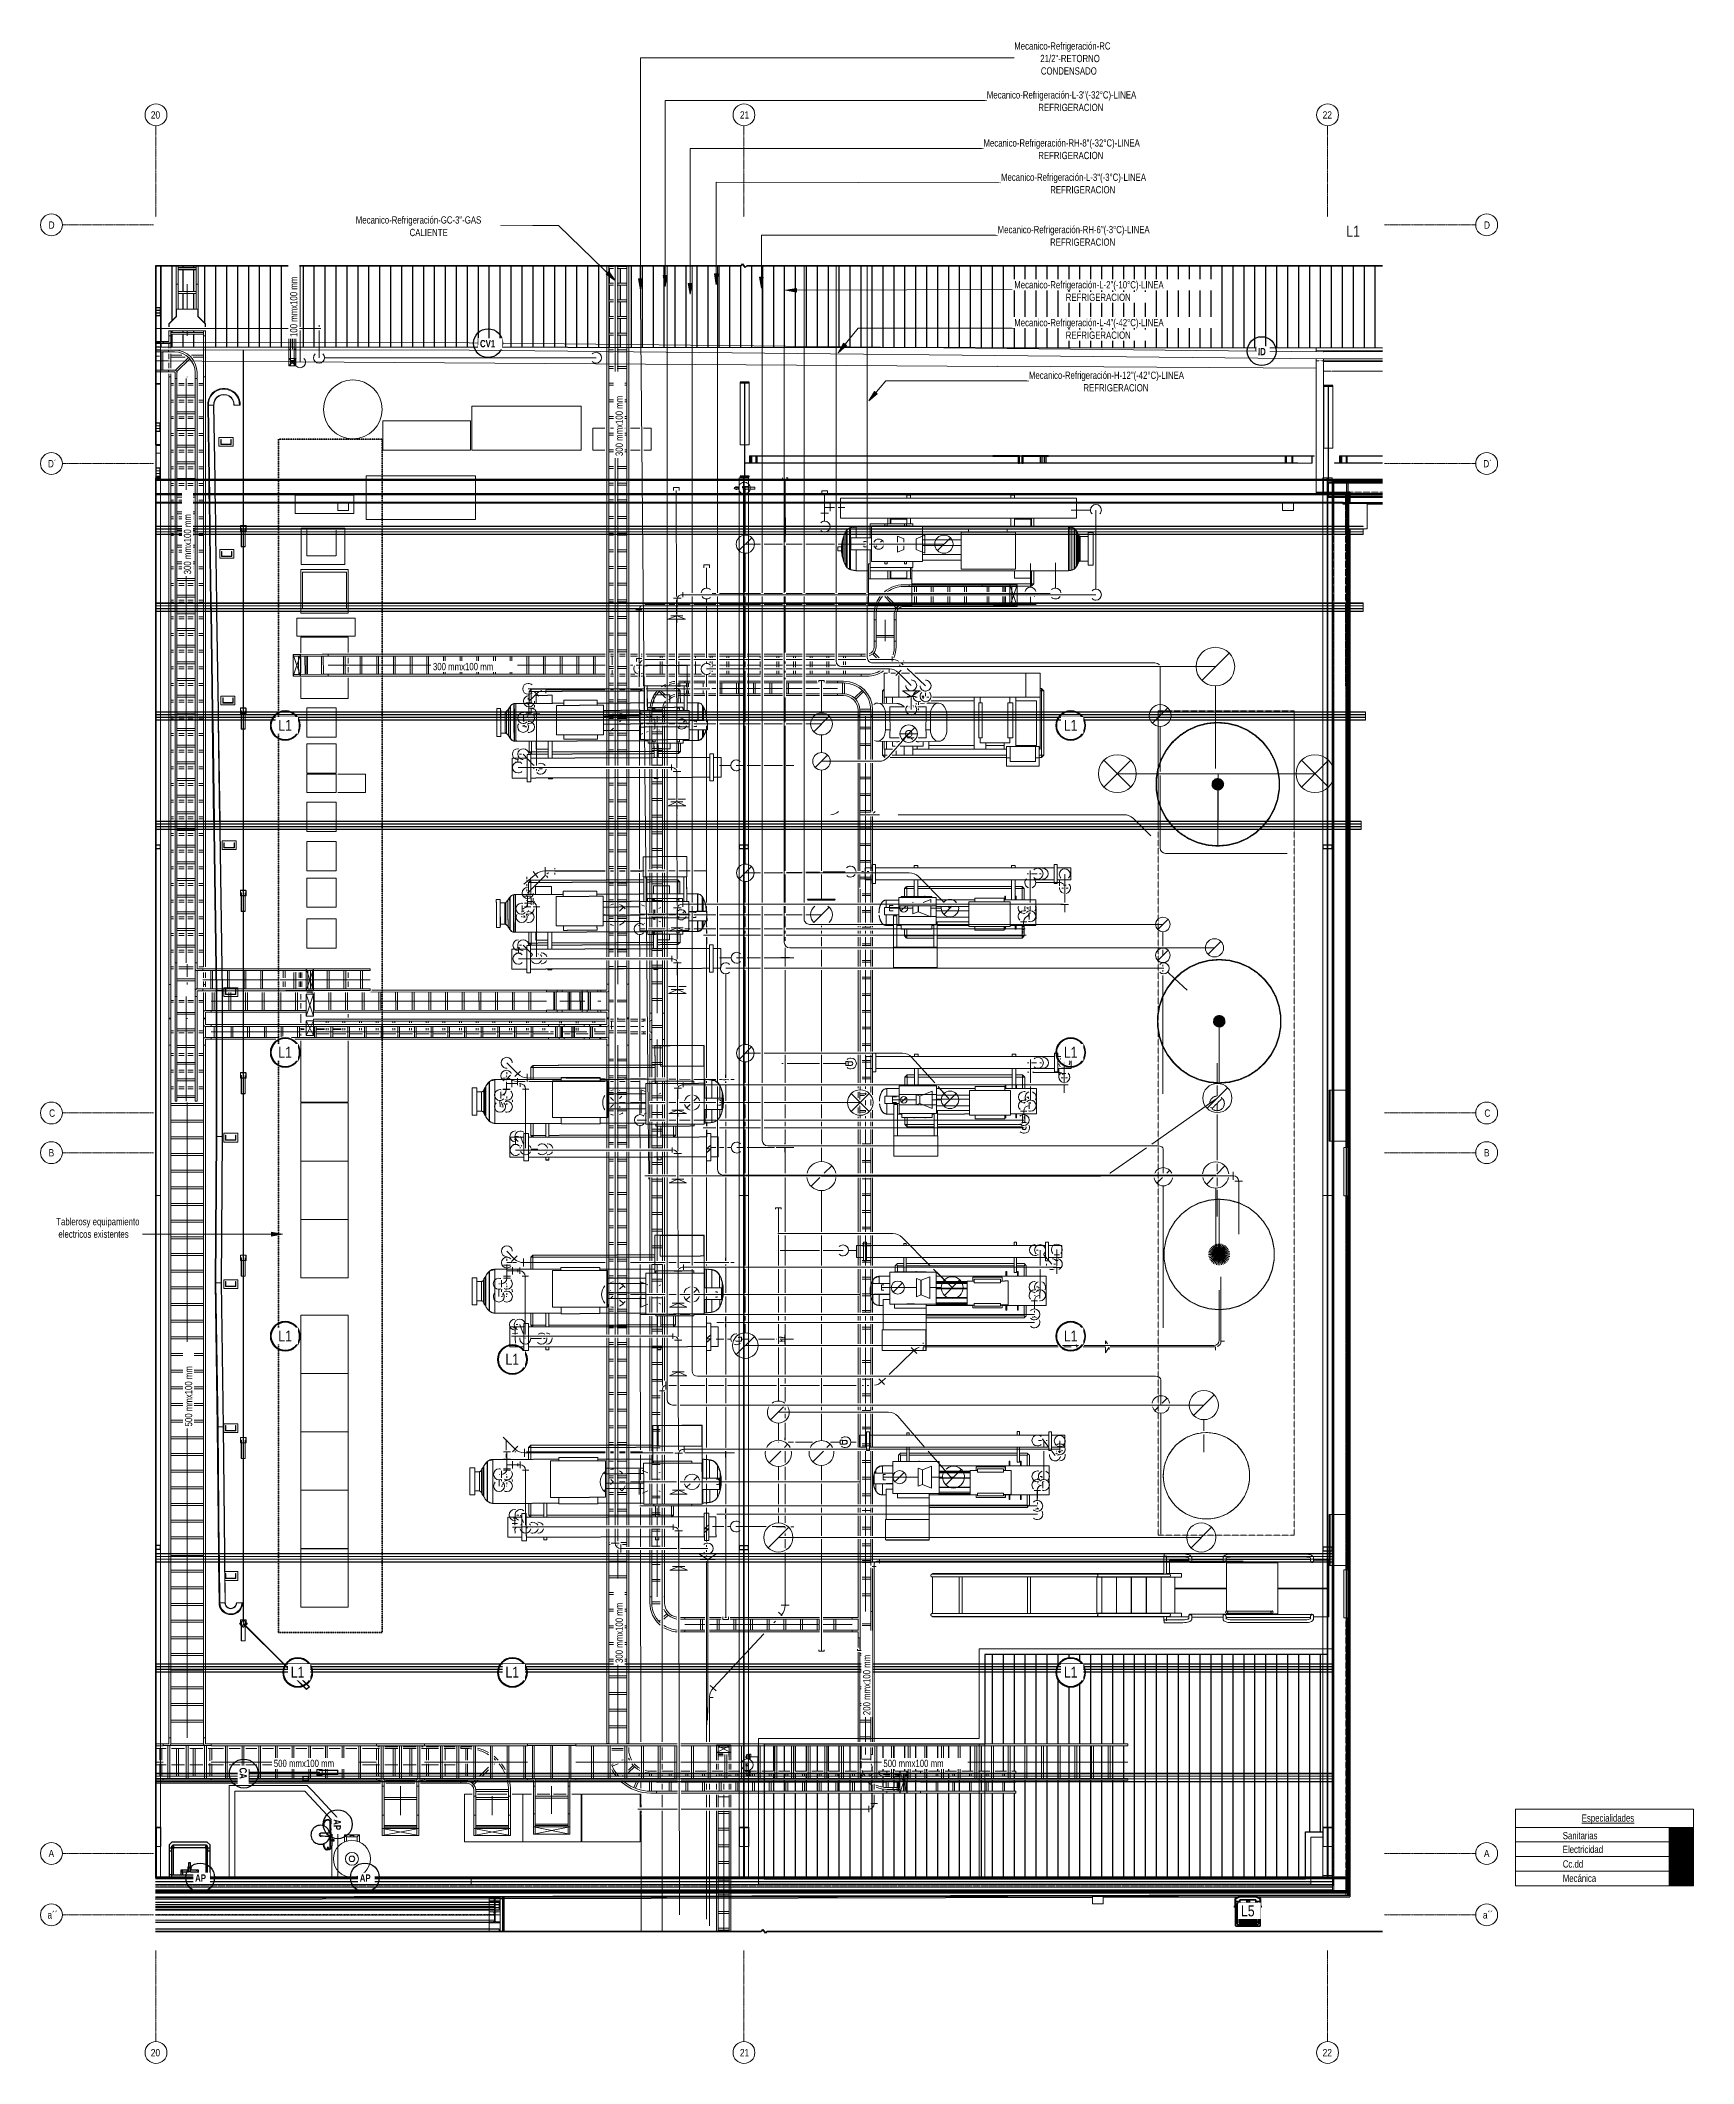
# Model space of a CAD drawing. Header units: centimetres. Extents: x -1906 to 5208, y -261 to 2955.
# Drawn here: x -1906 to 361, y 27 to 2802 of the extents above; entities that cross this region are included whole.
import ezdxf

# ---------------------------------------------------------------- set-up
doc = ezdxf.new("R2010")
doc.units = ezdxf.units.CM
for name, pattern in [('_Overhead', [0.47625, 0.3175, -0.15875]), ('_Overhead_2_', [0.47625, 0.3175, -0.15875]), ('Basculante', [0.396875, 0.238125, -0.15875]), ('Dash', [0.6, 0.3, -0.3]), ('Grid Line', [2.2225, 1.27, -0.3175, 0.3175, -0.3175]), ('Hidden', [0.714375, 0.47625, -0.238125])]:
    doc.linetypes.add(name, pattern=pattern)
for name, color, linetype, lineweight in [('A-ANNO-NOTE', 7, 'Continuous', 18), ('A-CLNG', 7, 'Continuous', 18), ('A-CLNG-PATT', 7, 'Continuous', 18), ('A-DETL-GENF', 7, 'Continuous', 18), ('A-DETL-HDLN', 7, 'Hidden', 18), ('A-DETL-MEDM', 7, 'Continuous', 35), ('A-DETL-THIN', 7, 'Continuous', 18), ('A-FLOR', 7, 'Continuous', 18), ('A-GENM', 7, 'Continuous', 18), ('A-GLAZ', 7, 'Continuous', 18), ('A-WALL', 7, 'Continuous', 18), ('A-WALL-PATT', 7, 'Continuous', 50), ('E-CABL-TRAY', 7, 'Continuous', 18), ('E-CABL-TRAY-CNTR', 7, 'Continuous', 18), ('E-CABL-TRAY-IDEN', 7, 'Continuous', 9), ('E-ELEC-EQPM', 7, 'Continuous', 18), ('E-LITE-EQPM', 7, 'Continuous', 18), ('E-LITE-EQPM-IDEN', 7, 'Continuous', 18), ('G-ANNO-TEXT', 7, 'Continuous', 9), ('G-IMPT', 7, 'Continuous', 18), ('M-EQPM', 7, 'Continuous', 18), ('M-HVAC-DUCT', 7, 'Continuous', 18), ('M-HVAC-DUCT-IDEN', 7, 'Continuous', 9), ('P-EQPM', 7, 'Continuous', 18), ('P-PIPE', 7, 'Continuous', 18), ('P-PIPE-IDEN', 7, 'Continuous', 9), ('P-SANR-FIXT', 7, 'Continuous', 18), ('Q-SPCQ', 7, 'Continuous', 18), ('S-BEAM', 7, 'Continuous', 18), ('S-BEAM-HDLN', 7, 'Dash', 18), ('S-COLS', 7, 'Continuous', 18), ('S-GRID', 7, 'Continuous', 9), ('S-GRID-IDEN', 7, 'Continuous', 9)]:
    doc.layers.add(name, color=color, linetype=linetype, lineweight=lineweight)
for name, color, linetype, lineweight, true_color in [('A-DETL', 7, 'Continuous', 18, 0x00a600), ('E-CABL-TRAY-ANNO', 7, 'Continuous', 18, 0x007f00), ('M-HVAC-DUCT-ANNO', 7, 'Continuous', 18, 0x007f00)]:
    doc.layers.add(name, color=color, linetype=linetype, lineweight=lineweight, true_color=true_color)
doc.styles.add('Arial', font='arial.ttf', dxfattribs={"width": 0.8, "height": 15})
doc.styles.add('Century Gothic', font='GOTHIC.TTF', dxfattribs={"width": 0.8, "height": 10})
doc.styles.add('Century Gothic_B', font='GOTHICB.TTF', dxfattribs={"width": 0.8, "height": 10})
doc.styles.add('Saira Condensed', font='SairaCondensed-Regular.ttf', dxfattribs={"height": 10})
pattern_1 = [(90, (0, 0), (-15, 9e-16), [])]

msp = doc.modelspace()

# ---------------------------------------------------------------- texts
at = {"layer": 'E-LITE-EQPM-IDEN', "lineweight": 9, "insert": (-114.7, 2547.5), "char_height": 15, "width": 23.089, "attachment_point": 1, "style": 'Arial', "bg_fill": 3, "box_fill_scale": 1.25, "bg_fill_color": 256, "bg_fill_true_color": 13158600, "bg_fill_transparency": 0}
msp.add_mtext('L1', dxfattribs=at)
at = {"layer": 'G-ANNO-TEXT', "char_height": 10, "attachment_point": 1, "style": 'Century Gothic'}
for s, insert, width in [('Tablerosy equipamiento', (-1883.9, 1186.8), 160.979), (' electricos existentes', (-1883.9, 1169.6), 137.249), ('\\LEspecialidades', (208.1, 368.9), 100.371), ('Sanitarias', (182.1, 344.8), 62.852), ('Cc.dd', (182.1, 305.9), 42.329), ('Electricidad', (182.1, 325.8), 79.527), ('Mecánica ', (182.1, 286.3), 73.755)]:
    msp.add_mtext(s, dxfattribs=dict(at, insert=insert, width=width))
at = {"layer": 'S-GRID-IDEN', "color": 253, "true_color": 0xaaaaaa, "char_height": 10, "attachment_point": 1, "style": 'Saira Condensed'}
for s, insert, width in [('20', (-1754.2, 2704.5), 16.835), ('21', (-946.3, 2704.5), 12.827), ('22', (-147.2, 2704.5), 16.034), ('D', (-1894.4, 2553.5), 8.819), ('D', (74, 2553.5), 8.819), ('D´', (-1895.4, 2226.2), 11.224), ('D´', (73, 2226.2), 11.224), ('C', (-1893.7, 1335.6), 7.215), ('C', (74.6, 1335.6), 7.215), ('B', (-1894.4, 1281.2), 8.819), ('B', (74, 1281.2), 8.819), ('A', (-1894.4, 320.2), 8.819), ('A', (74, 320.2), 8.819), ('a´´', (-1895.9, 236), 12.426), ('a´´', (72.5, 236), 12.426), ('20', (-1754.2, 47.1), 16.835), ('21', (-946.3, 47.1), 12.827), ('22', (-147.2, 47.1), 16.034)]:
    msp.add_mtext(s, dxfattribs=dict(at, insert=insert, width=width))

# ---------------------------------------------------------------- blocks, each defined once
blk = doc.blocks.new('Costanera Perfil Z - Parametrizado - Costanera Perfil Z - Parametrizado-1497837-N01 - Planta trazado tuberias refrig exist_ - detalle 1')
at = {"layer": 'S-BEAM', "color": 254, "true_color": 0xcccccc}
for p, q in [((-5.4, 829.6), (-5.7, 829.6)), ((-5.7, 829.6), (-5.4, 829.6)), ((-5.7, 829.6), (-5.7, 358.3)), ((-5.4, 829.6), (-2, 829.6)), ((-5.1, 829.6), (-5.4, 829.6)), ((-5.4, 358.3), (-5.4, 829.6)), ((-5.4, 829.6), (-5.4, 358.3)), ((-2, 829.6), (-5.1, 829.6)), ((-5.1, 829.6), (-5.1, 358.3)), ((-2, 829.6), (-2.1, 829.6)), ((-2.1, 829.6), (-2, 829.6)), ((-2.1, 829.6), (-2.1, 358.3))]:
    blk.add_line(p, q, dxfattribs=at)
blk = doc.blocks.new('Costanera Perfil Z - Parametrizado - Costanera Perfil Z - Parametrizado-V1-N01 - Planta trazado tuberias refrig exist_ - detalle 1')
at = {"layer": 'S-BEAM', "color": 254, "true_color": 0xcccccc}
for p, q in [((-5.4, 829.6), (-5.7, 829.6)), ((-5.7, 829.6), (-5.4, 829.6)), ((-5.7, 829.6), (-5.7, 358.3)), ((-5.4, 829.6), (2.1, 829.6)), ((-5.1, 829.6), (-5.4, 829.6)), ((-5.4, 358.3), (-5.4, 829.6)), ((-5.4, 829.6), (-5.4, 358.3)), ((1.8, 829.6), (-5.1, 829.6)), ((-5.1, 829.6), (-5.1, 358.3)), ((-1.8, 829.6), (-2.1, 829.6)), ((-2.1, 829.6), (1.8, 829.6)), ((-2.1, 829.6), (-2.1, 358.3)), ((1.8, 829.6), (-1.8, 829.6)), ((-1.8, 829.6), (1.8, 829.6)), ((1.8, 829.6), (-1.8, 829.6)), ((-1.8, 829.6), (-1.8, 358.3)), ((2.1, 829.6), (1.8, 829.6)), ((1.8, 829.6), (2.1, 829.6)), ((2.1, 829.6), (1.8, 829.6)), ((1.8, 829.6), (1.8, 358.3)), ((2.1, 829.6), (5.1, 829.6)), ((5.4, 829.6), (2.1, 829.6)), ((2.1, 829.6), (2.1, 358.3)), ((5.1, 829.6), (5.4, 829.6)), ((5.1, 829.6), (5.1, 358.3)), ((5.4, 829.6), (5.7, 829.6)), ((5.7, 829.6), (5.4, 829.6)), ((5.4, 829.6), (5.4, 358.3)), ((5.4, 829.6), (5.4, 358.3)), ((5.7, 829.6), (5.7, 358.3))]:
    blk.add_line(p, q, dxfattribs=at)
blk = doc.blocks.new('UC-Perfil universal-Pilar - 300 x 150-1495537-N01 - Planta trazado tuberias refrig exist_ - detalle 1')
at = {"layer": 'S-COLS', "color": 253, "true_color": 0xaaaaaa}
for p, q in [((-7.5, 15), (-7.4, 15)), ((-7.5, 14.7), (-7.5, 15)), ((-7.5, 13.6), (-7.5, 14.7)), ((-7.5, 13.5), (-7.5, 13.6)), ((-7.4, 13.5), (-7.5, 13.5)), ((-7.4, 15), (-7.3, 15)), ((-7.3, 13.5), (-7.4, 13.5)), ((-7.3, 15), (-7.1, 15)), ((-7.1, 13.5), (-7.3, 13.5)), ((-7.1, 15), (-7, 15)), ((-7, 13.5), (-7.1, 13.5)), ((-7, 15), (-6.8, 15)), ((-6.8, 13.5), (-7, 13.5)), ((-6.8, 15), (-1.7, 15)), ((-2.1, 13.5), (-6.8, 13.5)), ((-1.7, 15), (-1.3, 15)), ((-1.3, 15), (-1, 15)), ((-1, 15), (-0.8, 15)), ((-0.7, 15), (-0.6, 15)), ((-0.6, 15), (0.6, 15)), ((-0.5, 10), (-0.5, 11.9)), ((-0.5, 9.7), (-0.5, 10)), ((-0.5, 7.4), (-0.5, 9.7)), ((-0.5, 7.3), (-0.5, 7.4)), ((-0.5, 7.1), (-0.5, 7.3)), ((-0.5, 6.9), (-0.5, 7.1)), ((-0.5, 6.8), (-0.5, 6.9)), ((-0.5, 6.7), (-0.5, 6.8)), ((-0.5, 6.6), (-0.5, 6.7)), ((-0.5, 6.5), (-0.5, 6.6)), ((-0.5, 6.2), (-0.5, 6.4)), ((-0.5, 6.1), (-0.5, 6.2)), ((-0.5, 5.9), (-0.5, 6.1)), ((-0.5, 5.7), (-0.5, 5.9)), ((-0.5, 2.1), (-0.5, 5.7)), ((-0.5, 0), (-0.5, 2.1)), ((0.5, 11.9), (0.5, 10)), ((0.5, 10), (0.5, 9.7)), ((0.5, 9.7), (0.5, 6.1)), ((0.5, 6.1), (0.5, 5.7)), ((0.5, 5.7), (0.5, 2.1)), ((0.5, 2.1), (0.5, 0)), ((0.6, 15), (0.7, 15)), ((0.8, 15), (1, 15)), ((1, 15), (1.3, 15)), ((1.3, 15), (1.6, 15)), ((1.7, 15), (2.1, 15)), ((2.1, 15), (7, 15)), ((6.3, 13.5), (2.1, 13.5)), ((7, 13.5), (6.3, 13.5)), ((7, 15), (7.1, 15)), ((7.1, 13.5), (7, 13.5)), ((7.1, 15), (7.3, 15)), ((7.3, 13.5), (7.1, 13.5)), ((7.3, 15), (7.4, 15)), ((7.4, 13.5), (7.3, 13.5)), ((7.4, 15), (7.5, 15)), ((7.5, 13.5), (7.4, 13.5)), ((7.5, 15), (7.5, 14.7)), ((7.5, 14.7), (7.5, 13.5)), ((-7.5, -13.5), (-6.3, -13.5)), ((-7.5, -13.6), (-7.5, -13.5)), ((-7.5, -13.8), (-7.5, -13.6)), ((-7.5, -13.9), (-7.5, -13.8)), ((-7.5, -14), (-7.5, -13.9)), ((-7.5, -14.1), (-7.5, -14)), ((-7.5, -14.3), (-7.5, -14.1)), ((-7.5, -14.5), (-7.5, -14.3)), ((-7.5, -14.6), (-7.5, -14.5)), ((-7.5, -15), (-7.5, -14.6)), ((-5.3, -15), (-7.5, -15)), ((-6.3, -13.5), (-2.1, -13.5)), ((-1.7, -15), (-5.3, -15)), ((-1.3, -15), (-1.7, -15)), ((-1, -15), (-1.3, -15)), ((-0.8, -15), (-1, -15)), ((-0.6, -15), (-0.8, -15)), ((0.6, -15), (-0.6, -15)), ((-0.5, -0.2), (-0.5, 0)), ((-0.5, -3.7), (-0.5, -0.4)), ((-0.5, -11.9), (-0.5, -3.9)), ((0.5, 0), (0.5, -0.2)), ((0.5, -0.4), (0.5, -3.7)), ((0.5, -3.9), (0.5, -11.9)), ((0.8, -15), (0.6, -15)), ((1, -15), (0.8, -15)), ((1.3, -15), (1, -15)), ((1.6, -15), (1.3, -15)), ((2, -15), (1.7, -15)), ((2.1, -13.5), (6.3, -13.5)), ((5.3, -15), (2.1, -15)), ((7.5, -15), (5.3, -15)), ((6.3, -13.5), (7.5, -13.5)), ((7.5, -13.5), (7.5, -15))]:
    blk.add_line(p, q, dxfattribs=at)
for centre, start, end in [((-2, 11.9), 76.2025, 90), ((-2, 11.9), 62.0667, 76.0089), ((-2, 11.9), 46.5756, 58.9323), ((-2, 11.9), 34.2674, 46.3623), ((-2, 11.9), 30, 34.1004), ((-2, 11.9), 20.6393, 30), ((-2, 11.9), 13.3622, 20.3413), ((-2, 11.9), 0, 13.3622), ((2, 11.9), 159.76, 166.7414), ((2, 11.9), 166.7414, 180), ((2, 11.9), 150, 159.6587), ((2, 11.9), 146.0036, 150), ((2, 11.9), 133.7992, 145.8996), ((2, 11.9), 121.0677, 133.6377), ((2, 11.9), 104.4565, 118.1111), ((2, 11.9), 90, 103.9911), ((-2, -11.9), 270, 280.0369), ((-2, -11.9), 280.1075, 282.7977), ((-2, -11.9), 283.9911, 297.0345), ((-2, -11.9), 300, 312.4121), ((-2, -11.9), 314.9259, 324.9808), ((-2, -11.9), 325.8996, 330), ((-2, -11.9), 330, 338.1124), ((-2, -11.9), 339.6587, 346.2206), ((-2, -11.9), 346.7414, 0), ((2, -11.9), 180, 193.2586), ((2, -11.9), 193.2586, 199.8173), ((2, -11.9), 200.3413, 213.5289), ((2, -11.9), 214.1004, 225.0741), ((2, -11.9), 226.3623, 240), ((2, -11.9), 241.8889, 254.929), ((2, -11.9), 256.0089, 270)]:
    blk.add_arc(centre, 1.52, start, end, dxfattribs=at)
blk = doc.blocks.new('M_S Shapes - 150 x 400-1495524-N01 - Planta trazado tuberias refrig exist_ - detalle 1')
at = {"layer": 'S-BEAM', "color": 254, "true_color": 0xcccccc}
for p, q in [((-1275.1, 253.9), (-1290.1, 253.9)), ((-1290.1, 253.9), (-1290.1, 253.8)), ((-1290.1, 253.8), (-1290.1, 249.8)), ((-1290.1, 253.8), (-1290.1, 249.8)), ((-1290.1, 249.8), (-1290.1, 248.7)), ((-1290.1, 249.8), (-1275.1, 249.8)), ((-1290.1, 249.8), (-1290.1, 249.8)), ((-1290.1, 248.7), (-1290.1, 249.8)), ((-1290.1, 249.8), (-1290.1, 248.7)), ((-1289.4, 253.7), (-1284.7, 253.7)), ((-1284.7, 250), (-1289.4, 249.9)), ((-1283.2, 253.5), (-1283.2, 250.2)), ((-1282, 250.2), (-1282, 253.5)), ((-1280.6, 253.7), (-1275.9, 253.7)), ((-1275.9, 249.9), (-1280.6, 250)), ((-1275.1, 253.8), (-1275.1, 253.9)), ((-1275.1, 249.8), (-1275.1, 253.8)), ((-1275.1, 253.8), (-1275.1, 249.8)), ((-1275.1, 231.1), (-1275.1, 249.8)), ((-1275.1, 249.8), (-1275.1, 249.8)), ((-1275.1, 249.8), (-1275.1, 235.1)), ((-1275.1, 249.8), (-1275.1, 208.3)), ((-1290.1, 248.7), (-1290.1, 245.1)), ((-1290.1, 245.1), (-1290.1, 248.7)), ((-1290.1, 248.7), (-1290.1, 245.1)), ((-1290.1, 245.1), (-1290.1, 244.8)), ((-1290.1, 244.8), (-1290.1, 245.1)), ((-1290.1, 245.1), (-1290.1, 244.8)), ((-1290.1, 244.8), (-1290.1, 242.5)), ((-1290.1, 241.2), (-1290.1, 244.8)), ((-1290.1, 244.8), (-1290.1, 242.5)), ((-1290.1, 242.5), (-1290.1, 242.4)), ((-1290.1, 242.5), (-1290.1, 242.4)), ((-1290.1, 242.4), (-1290.1, 242.2)), ((-1290.1, 242.4), (-1290.1, 242.2)), ((-1290.1, 242.2), (-1290.1, 242)), ((-1290.1, 242.2), (-1290.1, 242)), ((-1290.1, 242), (-1290.1, 241.9)), ((-1290.1, 242), (-1290.1, 241.9)), ((-1290.1, 241.9), (-1290.1, 241.8)), ((-1290.1, 241.9), (-1290.1, 241.8)), ((-1290.1, 241.8), (-1290.1, 241.7)), ((-1290.1, 241.8), (-1290.1, 241.7)), ((-1290.1, 241.7), (-1290.1, 241.6)), ((-1290.1, 241.7), (-1290.1, 241.6)), ((-1290.1, 241.5), (-1290.1, 241.3)), ((-1290.1, 241.5), (-1290.1, 241.3)), ((-1290.1, 241.3), (-1290.1, 241.2)), ((-1290.1, 241.3), (-1290.1, 241.2)), ((-1290.1, 241.2), (-1290.1, 241.1)), ((-1290.1, 240.8), (-1290.1, 241.2)), ((-1290.1, 241.2), (-1290.1, 241.1)), ((-1290.1, 241.1), (-1290.1, 240.8)), ((-1290.1, 241.1), (-1290.1, 240.8)), ((-1290.1, 240.8), (-1290.1, 237.3)), ((-1290.1, 237.3), (-1290.1, 240.8)), ((-1290.1, 240.8), (-1290.1, 237.3)), ((-1290.1, 237.3), (-1290.1, 231.1)), ((-1290.1, 212.1), (-1290.1, 237.3)), ((-1290.1, 237.3), (-1290.1, 235.1)), ((-1290.1, 235.1), (-1290.1, 231.1)), ((-1290.1, 231), (-1290.1, 221.7)), ((-1290.1, 231), (-1290.1, 221.7)), ((-1275.1, 235.1), (-1275.1, 231.1)), ((-1275.1, 208.3), (-1275.1, 231)), ((-1275.1, 231), (-1275.1, 221.6)), ((-1290.1, 221.7), (-1290.1, 221.5)), ((-1290.1, 221.7), (-1290.1, 221.6)), ((-1290.1, 221.5), (-1290.1, 221.3)), ((-1290.1, 221.3), (-1290.1, 221.2)), ((-1290.1, 221.2), (-1290.1, 221.1)), ((-1290.1, 221.1), (-1290.1, 221)), ((-1290.1, 221), (-1290.1, 220.8)), ((-1290.1, 220.8), (-1290.1, 220.6)), ((-1290.1, 220.6), (-1290.1, 220.5)), ((-1290.1, 220.5), (-1290.1, 212.1)), ((-1290.1, 220.1), (-1290.1, 212.1)), ((-1290.1, 212.1), (-1290.1, 208.5)), ((-1290.1, 208.5), (-1290.1, 212.1)), ((-1290.1, 212.1), (-1290.1, 208.5)), ((-1290.1, 208.5), (-1290.1, 208.3)), ((-1290.1, 208.3), (-1290.1, 208.5)), ((-1290.1, 208.5), (-1290.1, 208.3)), ((-1275.1, 220.1), (-1275.1, 208.3))]:
    blk.add_line(p, q, dxfattribs=at)
for centre, major_axis, start_param, end_param in [((-1289.2, 253.8), (0.88, 0), 3.141593, 4.54724), ((-1289.2, 249.8), (0.88, 0), 1.735945, 3.141593), ((-1285, 253.5), (1.76, 0), 0, 1.405647), ((-1285, 250.2), (1.76, 0), 4.877538, 6.283185), ((-1280.3, 253.5), (1.76, 0), 1.735945, 3.141593), ((-1280.3, 250.2), (1.76, 0), 3.141593, 4.54724), ((-1276, 253.8), (0.88, 0), 4.877538, 6.283185), ((-1276, 249.8), (0.88, 0), 0, 1.405647)]:
    blk.add_ellipse(centre, major_axis=major_axis, ratio=0.10227, start_param=start_param, end_param=end_param, dxfattribs=at)
blk = doc.blocks.new('M_S Shapes - 150 x 400-1499110-N01 - Planta trazado tuberias refrig exist_ - detalle 1')
at = {"layer": 'S-BEAM', "color": 254, "true_color": 0xcccccc}
for p, q in [((445.2, 7.5), (-12.2, 7.5)), ((-12.2, 7.5), (445.2, 7.5)), ((445.2, 7.5), (-12.2, 7.5)), ((445.2, 7.5), (445.2, 6.1)), ((445.2, 7.4), (445.2, 7.5)), ((445.2, 6.8), (445.2, 7.5)), ((445.2, 7.5), (445.2, 7.5)), ((445.2, 6.8), (445.2, 7.5)), ((445.2, 7.5), (445.2, 7.5)), ((445.2, 7.3), (445.2, 7.4)), ((445.2, 7.1), (445.2, 7.3)), ((445.2, 7), (445.2, 7.1)), ((445.2, 6.8), (445.2, 7)), ((445.2, 6.1), (445.2, 6.7)), ((445.2, 6.7), (445.2, 6.1)), ((445.2, 6.1), (445.2, 6.7)), ((445.2, 6.1), (445.2, 4)), ((445.2, 4), (445.2, 6.1)), ((445.2, 6.1), (445.2, 4)), ((445.2, 4), (445.2, 6.1)), ((445.2, 4), (445.2, -0.1)), ((445.2, 1.7), (445.2, 4)), ((445.2, 4), (445.2, 2.1)), ((445.2, 2.1), (445.2, 4)), ((445.2, 2.1), (445.2, 1.3)), ((445.2, 2.1), (445.2, 1.7)), ((445.2, 1.3), (445.2, 1.7)), ((445.2, 1.7), (445.2, 1.3)), ((445.2, 1), (445.2, 1.3)), ((445.2, 1.3), (445.2, 0.6)), ((445.2, 1.3), (445.2, 1)), ((445.2, 0.8), (445.2, 1)), ((445.2, 1), (445.2, 0.8)), ((445.2, 0.6), (445.2, 0.8)), ((445.2, 0.8), (445.2, 0.6)), ((445.2, -0.1), (445.2, 0.6)), ((445.2, 0.6), (445.2, 0.6)), ((445.2, 0.6), (445.2, 0.6)), ((-12.2, -7.5), (445.2, -7.5)), ((445.2, -7.5), (-12.2, -7.5)), ((445.2, -7.5), (-12.2, -7.5)), ((445.2, -0.1), (445.2, -7.5)), ((445.2, -0.6), (445.2, -0.1)), ((445.2, -0.6), (445.2, -1)), ((445.2, -0.6), (445.2, -0.6)), ((445.2, -0.6), (445.2, -0.8)), ((445.2, -0.6), (445.2, -0.6)), ((445.2, -0.8), (445.2, -0.6)), ((445.2, -0.8), (445.2, -1)), ((445.2, -1), (445.2, -0.8)), ((445.2, -1), (445.2, -1.3)), ((445.2, -1), (445.2, -1.7)), ((445.2, -1.3), (445.2, -1)), ((445.2, -1.3), (445.2, -2.1)), ((445.2, -1.7), (445.2, -1.3)), ((445.2, -1.7), (445.2, -2.1)), ((445.2, -2.1), (445.2, -1.7)), ((445.2, -6.8), (445.2, -2.1)), ((445.2, -2.1), (445.2, -6.8)), ((445.2, -7), (445.2, -2.1)), ((445.2, -7.3), (445.2, -6.8)), ((445.2, -7.1), (445.2, -6.8)), ((445.2, -7.1), (445.2, -7)), ((445.2, -7.5), (445.2, -7.1)), ((445.2, -7.3), (445.2, -7.1)), ((445.2, -7.5), (445.2, -7.3)), ((445.2, -7.4), (445.2, -7.3)), ((445.2, -7.5), (445.2, -7.4)), ((445.2, -7.5), (445.2, -7.5)), ((445.2, -7.5), (445.2, -7.5))]:
    blk.add_line(p, q, dxfattribs=at)
at = {"layer": 'S-BEAM-HDLN', "color": 254, "true_color": 0xcccccc}
for p, q in [((-12.2, 0.6), (445.2, 0.6)), ((445.2, -0.6), (-12.2, -0.6))]:
    blk.add_line(p, q, dxfattribs=at)
blk = doc.blocks.new('M_S Shapes - 150 x 350-1499191-N01 - Planta trazado tuberias refrig exist_ - detalle 1')
at = {"layer": 'S-BEAM', "color": 254, "true_color": 0xcccccc}
for p, q in [((445.2, 7.5), (-12.2, 7.5)), ((-12.2, 7.5), (445.2, 7.5)), ((445.2, 7.5), (-12.2, 7.5)), ((445.2, 7.5), (445.2, 7.4)), ((445.2, 7.4), (445.2, 7.5)), ((445.2, 7.4), (445.2, 7.5)), ((445.2, 7.5), (445.2, 7.5)), ((445.2, 7.4), (445.2, 7.5)), ((445.2, 7.5), (445.2, 7.5)), ((445.2, 7.4), (445.2, 7.3)), ((445.2, 7.3), (445.2, 7.4)), ((445.2, 7.3), (445.2, 7.4)), ((445.2, 7.3), (445.2, 7.4)), ((445.2, 7.3), (445.2, 7.1)), ((445.2, 7.1), (445.2, 7.3)), ((445.2, 7.1), (445.2, 7.3)), ((445.2, 7.1), (445.2, 7.3)), ((445.2, 7.1), (445.2, 7)), ((445.2, 7), (445.2, 7.1)), ((445.2, 7), (445.2, 7.1)), ((445.2, 7), (445.2, 7.1)), ((445.2, 7), (445.2, 6.8)), ((445.2, 6.8), (445.2, 7)), ((445.2, 6.8), (445.2, 7)), ((445.2, 6.8), (445.2, 7)), ((445.2, 6.7), (445.2, 6.1)), ((445.2, 6.1), (445.2, 6.7)), ((445.2, 6.7), (445.2, 6.1)), ((445.2, 6.1), (445.2, 6.7)), ((445.2, 6.1), (445.2, 4)), ((445.2, 4), (445.2, 6.1)), ((445.2, 6.1), (445.2, 4)), ((445.2, 4), (445.2, 6.1)), ((445.2, 4), (445.2, 1.7)), ((445.2, 1.7), (445.2, 4)), ((445.2, 4), (445.2, 2.1)), ((445.2, 2.1), (445.2, 4)), ((445.2, 2.1), (445.2, 1.7)), ((445.2, 2.1), (445.2, 1.7)), ((445.2, 1.7), (445.2, 1.3)), ((445.2, 1.3), (445.2, 1.7)), ((445.2, 1.7), (445.2, 1.3)), ((445.2, 1.7), (445.2, 1.3)), ((445.2, 1.3), (445.2, 1)), ((445.2, 1), (445.2, 1.3)), ((445.2, 1.3), (445.2, 1)), ((445.2, 1.3), (445.2, 1)), ((445.2, 1), (445.2, 0.8)), ((445.2, 0.8), (445.2, 1)), ((445.2, 1), (445.2, 0.8)), ((445.2, 1), (445.2, 0.8)), ((445.2, 0.8), (445.2, 0.6)), ((445.2, 0.6), (445.2, 0.8)), ((445.2, 0.8), (445.2, 0.6)), ((445.2, 0.8), (445.2, 0.6)), ((445.2, 0.6), (445.2, -0.1)), ((445.2, -0.1), (445.2, 0.6)), ((445.2, 0.6), (445.2, 0.6)), ((445.2, 0.6), (445.2, 0.6)), ((-12.2, -7.5), (445.2, -7.5)), ((445.2, -7.5), (-12.2, -7.5)), ((445.2, -7.5), (-12.2, -7.5)), ((445.2, -0.1), (445.2, -0.6)), ((445.2, -0.6), (445.2, -0.1)), ((445.2, -0.6), (445.2, -0.8)), ((445.2, -0.6), (445.2, -0.8)), ((445.2, -0.6), (445.2, -0.6)), ((445.2, -0.6), (445.2, -0.8)), ((445.2, -0.6), (445.2, -0.6)), ((445.2, -0.8), (445.2, -0.6)), ((445.2, -0.8), (445.2, -1)), ((445.2, -0.8), (445.2, -1)), ((445.2, -0.8), (445.2, -1)), ((445.2, -1), (445.2, -0.8)), ((445.2, -1), (445.2, -1.3)), ((445.2, -1), (445.2, -1.3)), ((445.2, -1), (445.2, -1.3)), ((445.2, -1.3), (445.2, -1)), ((445.2, -1.3), (445.2, -1.7)), ((445.2, -1.3), (445.2, -1.7)), ((445.2, -1.3), (445.2, -1.7)), ((445.2, -1.7), (445.2, -1.3)), ((445.2, -1.7), (445.2, -2.1)), ((445.2, -1.7), (445.2, -2.1)), ((445.2, -1.7), (445.2, -2.1)), ((445.2, -2.1), (445.2, -1.7)), ((445.2, -2.1), (445.2, -7)), ((445.2, -6.8), (445.2, -2.1)), ((445.2, -2.1), (445.2, -6.8)), ((445.2, -7), (445.2, -2.1)), ((445.2, -7), (445.2, -6.8)), ((445.2, -7), (445.2, -6.8)), ((445.2, -7), (445.2, -7.1)), ((445.2, -7.1), (445.2, -7)), ((445.2, -7.1), (445.2, -7)), ((445.2, -7.1), (445.2, -7)), ((445.2, -7.1), (445.2, -7.3)), ((445.2, -7.3), (445.2, -7.1)), ((445.2, -7.3), (445.2, -7.1)), ((445.2, -7.3), (445.2, -7.1)), ((445.2, -7.3), (445.2, -7.4)), ((445.2, -7.4), (445.2, -7.3)), ((445.2, -7.4), (445.2, -7.3)), ((445.2, -7.4), (445.2, -7.3)), ((445.2, -7.4), (445.2, -7.5)), ((445.2, -7.5), (445.2, -7.4)), ((445.2, -7.5), (445.2, -7.4)), ((445.2, -7.5), (445.2, -7.4)), ((445.2, -7.5), (445.2, -7.5)), ((445.2, -7.5), (445.2, -7.5))]:
    blk.add_line(p, q, dxfattribs=at)
at = {"layer": 'S-BEAM-HDLN', "color": 254, "true_color": 0xcccccc}
for p, q in [((-12.2, 0.6), (445.2, 0.6)), ((445.2, -0.6), (-12.2, -0.6))]:
    blk.add_line(p, q, dxfattribs=at)
blk = doc.blocks.new('HSS Rectangular - 120 x 220-1499643-N01 - Planta trazado tuberias refrig exist_ - detalle 1')
at = {"layer": 'S-BEAM', "color": 254, "true_color": 0xcccccc}
for p, q in [((-1290.1, 242.5), (-1747.6, 242.5)), ((-1282.6, 242.5), (-1290.1, 242.5)), ((-1282.6, 242), (-1282.6, 242.5)), ((-1282.6, 242.5), (-1282.6, 242.5)), ((-1282.6, 242.4), (-1282.6, 242.5)), ((-1282.6, 242.2), (-1282.6, 242.4)), ((-1282.6, 242), (-1282.6, 242.2)), ((-1282.6, 241.8), (-1282.6, 242)), ((-1282.6, 241.8), (-1282.6, 242)), ((-1282.6, 242), (-1282.6, 241.6)), ((-1282.6, 242), (-1282.6, 241.7)), ((-1282.6, 241.6), (-1282.6, 241.8)), ((-1282.6, 241.6), (-1282.6, 241.8)), ((-1282.6, 241.7), (-1282.6, 241.6)), ((-1282.6, 241.6), (-1282.6, 241.2)), ((-1282.6, 241.2), (-1282.6, 241.5)), ((-1282.6, 241.5), (-1282.6, 241.2)), ((-1282.6, 241.5), (-1282.6, 241.3)), ((-1282.6, 241.3), (-1282.6, 241.2)), ((-1282.6, 241.2), (-1282.6, 240.8)), ((-1282.6, 240.8), (-1282.6, 241.2)), ((-1282.6, 241.2), (-1282.6, 241.1)), ((-1282.6, 241.2), (-1282.6, 241.1)), ((-1282.6, 241.1), (-1282.6, 240.8)), ((-1282.6, 240.8), (-1282.6, 241.1)), ((-1282.6, 240.8), (-1282.6, 237.3)), ((-1282.6, 237.3), (-1282.6, 240.8)), ((-1282.6, 240.8), (-1282.6, 237.3)), ((-1282.6, 237.3), (-1282.6, 240.8)), ((-1282.6, 237.3), (-1282.6, 232.8)), ((-1282.6, 234.1), (-1282.6, 237.3)), ((-1282.6, 237.3), (-1282.6, 234)), ((-1282.6, 232.9), (-1282.6, 237.3)), ((-1282.6, 231.4), (-1282.6, 234.1)), ((-1282.6, 234), (-1282.6, 231.4)), ((-1282.6, 231.4), (-1282.6, 232.9)), ((-1282.6, 232.8), (-1282.6, 231.4)), ((-1282.6, 231.2), (-1282.6, 221.5)), ((-1282.6, 221.5), (-1282.6, 231.2)), ((-1282.6, 231.2), (-1282.6, 222)), ((-1282.6, 222), (-1282.6, 231.2)), ((-1282.6, 222), (-1282.6, 221.7)), ((-1282.6, 222), (-1282.6, 221.5)), ((-1747.6, 220.5), (-1290.1, 220.5)), ((-1290.1, 220.5), (-1282.6, 220.5)), ((-1282.6, 221.7), (-1282.6, 221.5)), ((-1282.6, 220.5), (-1282.6, 221.5)), ((-1282.6, 221.2), (-1282.6, 221.5)), ((-1282.6, 221.5), (-1282.6, 221.3)), ((-1282.6, 221.5), (-1282.6, 221.3)), ((-1282.6, 221.3), (-1282.6, 221.1)), ((-1282.6, 221.3), (-1282.6, 221.1)), ((-1282.6, 221), (-1282.6, 221.2)), ((-1282.6, 221.1), (-1282.6, 221)), ((-1282.6, 221.1), (-1282.6, 221)), ((-1282.6, 220.8), (-1282.6, 221)), ((-1282.6, 221), (-1282.6, 221)), ((-1282.6, 220.6), (-1282.6, 220.8)), ((-1282.6, 220.5), (-1282.6, 220.6)), ((-1282.6, 220.5), (-1282.6, 220.5))]:
    blk.add_line(p, q, dxfattribs=at)
at = {"layer": 'S-BEAM', "color": 254, "linetype": 'Hidden', "true_color": 0xcccccc}
for p, q in [((-1747.6, 242), (-1290.1, 242)), ((-1290.1, 242), (-1282.6, 242)), ((-1747.6, 221), (-1290.1, 221)), ((-1290.1, 221), (-1282.6, 221))]:
    blk.add_line(p, q, dxfattribs=at)
blk = doc.blocks.new('Costanera Perfil Z - Parametrizado - h_22cm-1718422-N01 - Planta trazado tuberias refrig exist_ - detalle 1')
at = {"layer": 'S-BEAM', "color": 254, "true_color": 0xcccccc}
for p, q in [((-5.5, 4806.9), (-5.8, 4806.9)), ((-5.8, 4806.9), (-5.5, 4806.9)), ((-5.8, 4806.9), (-5.8, 4800.7)), ((-5.5, 4806.9), (2, 4806.9)), ((-5.3, 4806.9), (-5.5, 4806.9)), ((-5.5, 4800.7), (-5.5, 4806.9)), ((-5.5, 4806.9), (-5.5, 4800.7)), ((1.7, 4806.9), (-5.3, 4806.9)), ((-5.3, 4806.9), (-5.3, 4800.7)), ((-1.7, 4806.9), (-2, 4806.9)), ((-2, 4806.9), (1.7, 4806.9)), ((-2, 4806.9), (-2, 4800.7)), ((1.7, 4806.9), (-1.7, 4806.9)), ((-1.7, 4806.9), (1.7, 4806.9)), ((1.7, 4806.9), (-1.7, 4806.9)), ((-1.7, 4806.9), (-1.7, 4800.7)), ((2, 4806.9), (1.7, 4806.9)), ((1.7, 4806.9), (2, 4806.9)), ((2, 4806.9), (1.7, 4806.9)), ((1.7, 4806.9), (1.7, 4800.7)), ((2, 4806.9), (5.3, 4806.9)), ((5.5, 4806.9), (2, 4806.9)), ((2, 4806.9), (2, 4800.7)), ((5.3, 4806.9), (5.5, 4806.9)), ((5.3, 4806.9), (5.3, 4800.7)), ((5.5, 4806.9), (5.8, 4806.9)), ((5.8, 4806.9), (5.5, 4806.9)), ((5.5, 4806.9), (5.5, 4800.7)), ((5.5, 4806.9), (5.5, 4800.7)), ((5.8, 4806.9), (5.8, 4800.7))]:
    blk.add_line(p, q, dxfattribs=at)
blk = doc.blocks.new('Costanera Perfil Z - Parametrizado - h_22cm-1718325-N01 - Planta trazado tuberias refrig exist_ - detalle 1')
at = {"layer": 'S-BEAM', "color": 254, "true_color": 0xcccccc}
for p, q in [((-5.5, 4806.7), (-5.8, 4806.7)), ((-5.8, 4806.7), (-5.5, 4806.7)), ((-5.8, 4806.7), (-5.8, 4800.9)), ((-5.5, 4806.7), (2, 4806.7)), ((-5.3, 4806.7), (-5.5, 4806.7)), ((-5.5, 4800.9), (-5.5, 4806.7)), ((-5.5, 4806.7), (-5.5, 4800.9)), ((1.7, 4806.7), (-5.3, 4806.7)), ((-5.3, 4806.7), (-5.3, 4800.9)), ((-1.7, 4806.7), (-2, 4806.7)), ((-2, 4806.7), (1.7, 4806.7)), ((-2, 4806.7), (-2, 4800.9)), ((1.7, 4806.7), (-1.7, 4806.7)), ((-1.7, 4806.7), (1.7, 4806.7)), ((1.7, 4806.7), (-1.7, 4806.7)), ((-1.7, 4806.7), (-1.7, 4800.9)), ((2, 4806.7), (1.7, 4806.7)), ((1.7, 4806.7), (2, 4806.7)), ((2, 4806.7), (1.7, 4806.7)), ((1.7, 4806.7), (1.7, 4800.9)), ((2, 4806.7), (5.3, 4806.7)), ((5.5, 4806.7), (2, 4806.7)), ((2, 4806.7), (2, 4800.9)), ((5.3, 4806.7), (5.5, 4806.7)), ((5.3, 4806.7), (5.3, 4800.9)), ((5.5, 4806.7), (5.8, 4806.7)), ((5.8, 4806.7), (5.5, 4806.7)), ((5.5, 4806.7), (5.5, 4800.9)), ((5.5, 4806.7), (5.5, 4800.9)), ((5.8, 4806.7), (5.8, 4800.9))]:
    blk.add_line(p, q, dxfattribs=at)
blk = doc.blocks.new('Costanera Perfil Z - Parametrizado - h_22cm-V2-N01 - Planta trazado tuberias refrig exist_ - detalle 1')
at = {"layer": 'S-BEAM', "color": 254, "true_color": 0xcccccc}
for p, q in [((-5.5, 4806.7), (-5.8, 4806.7)), ((-5.8, 4806.7), (-5.5, 4806.7)), ((-5.8, 4806.7), (-5.8, 4801.5)), ((-5.5, 4806.7), (2, 4806.7)), ((-5.3, 4806.7), (-5.5, 4806.7)), ((-5.5, 4801.5), (-5.5, 4806.7)), ((-5.5, 4806.7), (-5.5, 4801.5)), ((1.7, 4806.7), (-5.3, 4806.7)), ((-5.3, 4806.7), (-5.3, 4801.5)), ((-1.7, 4806.7), (-2, 4806.7)), ((-2, 4806.7), (1.7, 4806.7)), ((-2, 4806.7), (-2, 4801.5)), ((1.7, 4806.7), (-1.7, 4806.7)), ((-1.7, 4806.7), (1.7, 4806.7)), ((1.7, 4806.7), (-1.7, 4806.7)), ((-1.7, 4806.7), (-1.7, 4801.5)), ((2, 4806.7), (1.7, 4806.7)), ((1.7, 4806.7), (2, 4806.7)), ((2, 4806.7), (1.7, 4806.7)), ((1.7, 4806.7), (1.7, 4801.5)), ((2, 4806.7), (5.3, 4806.7)), ((5.5, 4806.7), (2, 4806.7)), ((2, 4806.7), (2, 4801.5)), ((5.3, 4806.7), (5.5, 4806.7)), ((5.3, 4806.7), (5.3, 4801.5)), ((5.5, 4806.7), (5.8, 4806.7)), ((5.8, 4806.7), (5.5, 4806.7)), ((5.5, 4806.7), (5.5, 4801.5)), ((5.5, 4806.7), (5.5, 4801.5)), ((5.8, 4806.7), (5.8, 4801.5))]:
    blk.add_line(p, q, dxfattribs=at)
blk = doc.blocks.new('Costanera Perfil Z - Parametrizado - h_22cm-1721855-N01 - Planta trazado tuberias refrig exist_ - detalle 1')
at = {"layer": 'S-BEAM', "color": 254, "true_color": 0xcccccc}
for p, q in [((-10.7, 295.4), (-10.7, 1931.2)), ((-10.7, 1931.2), (-10.7, 295.4)), ((-10.4, 1931.2), (-10.4, 295.4)), ((-10.4, 1931.2), (-10.4, 295.4)), ((-8.8, 1931.2), (-8.8, 295.4)), ((-8.8, 1931.2), (-8.8, 295.4)), ((8.8, 1931.2), (8.8, 248.7)), ((8.8, 1931.2), (8.8, 248.7)), ((10.4, 1931.2), (10.4, 323.3)), ((10.4, 1931.2), (10.4, 323.3)), ((10.7, 1931.2), (10.7, 323.3)), ((10.7, 1931.2), (10.7, 323.3)), ((10.4, 322.5), (10.4, 248.7)), ((10.4, 322.5), (10.4, 248.7)), ((10.7, 322.5), (10.7, 248.7)), ((10.7, 322.5), (10.7, 248.7)), ((-10.7, 248.7), (-10.7, 294.9)), ((-10.7, 294.9), (-10.7, 248.7)), ((-10.4, 294.9), (-10.4, 248.7)), ((-10.4, 294.9), (-10.4, 248.7)), ((-8.8, 294.9), (-8.8, 248.7)), ((-8.8, 294.9), (-8.8, 248.7))]:
    blk.add_line(p, q, dxfattribs=at)
blk = doc.blocks.new('Costanera Perfil Z - Parametrizado - h_22cm-1724867-N01 - Planta trazado tuberias refrig exist_ - detalle 1')
at = {"layer": 'S-BEAM', "color": 254, "true_color": 0xcccccc}
for p, q in [((-10.7, 1126.9), (-8.7, 1126.9)), ((-10.4, 1126.9), (-10.7, 1126.9)), ((-10.7, 1126.3), (-10.7, 1126.9)), ((-10.7, 1126.9), (-10.7, 1108.7)), ((-10.7, 1108.7), (-10.7, 1126.3)), ((-8.7, 1126.9), (-10.4, 1126.9)), ((-10.4, 1126.9), (-8.8, 1126.9)), ((-8.8, 1126.9), (-10.4, 1126.9)), ((-10.4, 1126.9), (-10.4, 1126.3)), ((-10.4, 1126.9), (-10.4, 1108.7)), ((-10.4, 1126.3), (-10.4, 1108.7)), ((-8.8, 1126.9), (-8.8, 1126.3)), ((-8.8, 1126.9), (-8.8, 1126.3)), ((-8.8, 1126.3), (-8.8, 1108.7)), ((-8.8, 1126.3), (-8.8, 1108.7)), ((-8.7, 1126.9), (-8.4, 1126.9)), ((-8.4, 1126.9), (-8.7, 1126.9)), ((-8.4, 1126.9), (-6.8, 1126.9)), ((-6.8, 1126.9), (-8.4, 1126.9)), ((-6.8, 1126.9), (8.8, 1126.9)), ((8.8, 1126.9), (-6.8, 1126.9)), ((8.8, 1126.9), (10.4, 1126.9)), ((10.4, 1126.9), (8.8, 1126.9)), ((8.8, 1126.9), (10.7, 1126.9)), ((10.4, 1126.9), (8.8, 1126.9)), ((8.8, 1126.9), (8.8, 1108.7)), ((8.8, 1126.9), (8.8, 1108.7)), ((10.7, 1126.9), (10.4, 1126.9)), ((10.4, 1126.9), (10.4, 1108.7)), ((10.4, 1126.9), (10.4, 1108.7)), ((10.7, 1126.9), (10.7, 1108.7)), ((10.7, 1126.9), (10.7, 1108.7)), ((-10.7, 1107), (-10.7, 1108.7)), ((-10.7, 1108.7), (-10.7, 1107)), ((-10.7, 1106.7), (-10.7, 1107)), ((-10.7, 1107), (-10.7, 1106.7)), ((-10.7, 1106.1), (-10.7, 1106.7)), ((-10.7, 1106.7), (-10.7, 1106.1)), ((-10.7, 1059.5), (-10.7, 1105.6)), ((-10.7, 1105.6), (-10.7, 1059.5)), ((-10.4, 1108.7), (-10.4, 1107)), ((-10.4, 1108.7), (-10.4, 1107)), ((-10.4, 1107), (-10.4, 1106.7)), ((-10.4, 1107), (-10.4, 1106.7)), ((-10.4, 1106.7), (-10.4, 1106.1)), ((-10.4, 1106.7), (-10.4, 1106.1)), ((-10.4, 1105.6), (-10.4, 1059.5)), ((-10.4, 1105.6), (-10.4, 1059.5)), ((-8.8, 1108.7), (-8.8, 1107)), ((-8.8, 1108.7), (-8.8, 1107)), ((-8.8, 1107), (-8.8, 1106.7)), ((-8.8, 1107), (-8.8, 1106.7)), ((-8.8, 1106.7), (-8.8, 1106.1)), ((-8.8, 1106.7), (-8.8, 1106.1)), ((-8.8, 1105.6), (-8.8, 1059.5)), ((-8.8, 1105.6), (-8.8, 1059.5)), ((8.8, 1108.7), (8.8, 1106.7)), ((8.8, 1108.7), (8.8, 1106.7)), ((8.8, 1106.7), (8.8, 1059.5)), ((8.8, 1106.7), (8.8, 1059.5)), ((10.4, 1108.7), (10.4, 1106.7)), ((10.4, 1108.7), (10.4, 1107)), ((10.4, 1107), (10.4, 1106.7)), ((10.4, 1106.7), (10.4, 1059.5)), ((10.4, 1106.7), (10.4, 1059.5)), ((10.7, 1108.7), (10.7, 1107)), ((10.7, 1108.7), (10.7, 1106.7)), ((10.7, 1107), (10.7, 1106.7)), ((10.7, 1106.7), (10.7, 1059.5)), ((10.7, 1106.7), (10.7, 1059.5))]:
    blk.add_line(p, q, dxfattribs=at)
blk = doc.blocks.new('Costanera Perfil Z - Parametrizado - h_22cm-1724786-N01 - Planta trazado tuberias refrig exist_ - detalle 1')
at = {"layer": 'S-BEAM', "color": 254, "true_color": 0xcccccc}
for p, q in [((-10.7, 1130.3), (-7.2, 1130.3)), ((-10.4, 1130.3), (-10.7, 1130.3)), ((-10.7, 1125.2), (-10.7, 1130.3)), ((-10.7, 1130.3), (-10.7, 1125.2)), ((-10.7, 1124.8), (-10.7, 1125.2)), ((-10.7, 1125.2), (-10.7, 1124.8)), ((-10.7, 1124.5), (-10.7, 1124.8)), ((-10.7, 1124.8), (-10.7, 1124.5)), ((-10.7, 1122.9), (-10.7, 1124.5)), ((-10.7, 1124.5), (-10.7, 1122.9)), ((-10.7, 1105.3), (-10.7, 1122.9)), ((-10.7, 1122.9), (-10.7, 1105.3)), ((-7.2, 1130.3), (-10.4, 1130.3)), ((-10.4, 1130.3), (-8.8, 1130.3)), ((-8.8, 1130.3), (-10.4, 1130.3)), ((-10.4, 1130.3), (-10.4, 1125.2)), ((-10.4, 1130.3), (-10.4, 1125.2)), ((-10.4, 1125.2), (-10.4, 1124.8)), ((-10.4, 1125.2), (-10.4, 1124.8)), ((-10.4, 1124.8), (-10.4, 1124.5)), ((-10.4, 1124.8), (-10.4, 1124.5)), ((-10.4, 1124.5), (-10.4, 1122.9)), ((-10.4, 1124.5), (-10.4, 1122.9)), ((-10.4, 1122.9), (-10.4, 1105.3)), ((-10.4, 1122.9), (-10.4, 1105.3)), ((-8.8, 1130.3), (-8.8, 1125.2)), ((-8.8, 1130.3), (-8.8, 1125.2)), ((-8.8, 1125.2), (-8.8, 1124.8)), ((-8.8, 1125.2), (-8.8, 1124.8)), ((-8.8, 1124.8), (-8.8, 1124.5)), ((-8.8, 1124.8), (-8.8, 1124.5)), ((-8.8, 1124.5), (-8.8, 1123.6)), ((-8.8, 1124.5), (-8.8, 1123.6)), ((-8.8, 1123.6), (-8.8, 1122.9)), ((-8.8, 1123.6), (-8.8, 1122.9)), ((-8.8, 1122.9), (-8.8, 1105.3)), ((-8.8, 1122.9), (-8.8, 1105.3)), ((-7.2, 1130.3), (-6.9, 1130.3)), ((-6.9, 1130.3), (-7.2, 1130.3)), ((-6.9, 1130.3), (-5.3, 1130.3)), ((-5.3, 1130.3), (-6.9, 1130.3)), ((-5.3, 1130.3), (8.8, 1130.3)), ((8.8, 1130.3), (-5.3, 1130.3)), ((8.8, 1130.3), (10.4, 1130.3)), ((10.4, 1130.3), (8.8, 1130.3)), ((8.8, 1130.3), (10.7, 1130.3)), ((10.4, 1130.3), (8.8, 1130.3)), ((8.8, 1130.3), (8.8, 1125.2)), ((8.8, 1130.3), (8.8, 1125.2)), ((8.8, 1125.2), (8.8, 1124.8)), ((8.8, 1125.2), (8.8, 1124.8)), ((8.8, 1124.8), (8.8, 1124.5)), ((8.8, 1124.8), (8.8, 1124.5)), ((8.8, 1124.5), (8.8, 1123.6)), ((8.8, 1124.5), (8.8, 1123.6)), ((8.8, 1123.6), (8.8, 1122.9)), ((8.8, 1123.6), (8.8, 1122.9)), ((8.8, 1122.9), (8.8, 1105.3)), ((8.8, 1122.9), (8.8, 1105.3)), ((10.7, 1130.3), (10.4, 1130.3)), ((10.4, 1130.3), (10.4, 1125.2)), ((10.4, 1130.3), (10.4, 1125.2)), ((10.4, 1125.2), (10.4, 1124.8)), ((10.4, 1125.2), (10.4, 1124.8)), ((10.4, 1124.8), (10.4, 1124.5)), ((10.4, 1124.8), (10.4, 1124.5)), ((10.4, 1124.5), (10.4, 1123.6)), ((10.4, 1124.5), (10.4, 1123.6)), ((10.4, 1123.6), (10.4, 1122.9)), ((10.4, 1123.6), (10.4, 1122.9)), ((10.4, 1122.9), (10.4, 1105.3)), ((10.4, 1122.9), (10.4, 1105.3)), ((10.7, 1130.3), (10.7, 1125.2)), ((10.7, 1130.3), (10.7, 1125.2)), ((10.7, 1125.2), (10.7, 1124.8)), ((10.7, 1125.2), (10.7, 1124.8)), ((10.7, 1124.8), (10.7, 1124.5)), ((10.7, 1124.8), (10.7, 1124.5)), ((10.7, 1124.5), (10.7, 1123.6)), ((10.7, 1124.5), (10.7, 1123.6)), ((10.7, 1123.6), (10.7, 1122.9)), ((10.7, 1123.6), (10.7, 1122.9)), ((10.7, 1122.9), (10.7, 1105.3)), ((10.7, 1122.9), (10.7, 1105.3)), ((-10.7, 1103.7), (-10.7, 1105.3)), ((-10.7, 1105.3), (-10.7, 1103.7)), ((-10.7, 1103.4), (-10.7, 1103.7)), ((-10.7, 1103.7), (-10.7, 1103.4)), ((-10.7, 1102.8), (-10.7, 1103.4)), ((-10.7, 1103.4), (-10.7, 1102.8)), ((-10.7, 1056.1), (-10.7, 1102.3)), ((-10.7, 1102.3), (-10.7, 1056.1)), ((-10.4, 1105.3), (-10.4, 1103.7)), ((-10.4, 1105.3), (-10.4, 1103.7)), ((-10.4, 1103.7), (-10.4, 1103.4)), ((-10.4, 1103.7), (-10.4, 1103.4)), ((-10.4, 1103.4), (-10.4, 1102.8)), ((-10.4, 1103.4), (-10.4, 1102.8)), ((-10.4, 1102.3), (-10.4, 1056.1)), ((-10.4, 1102.3), (-10.4, 1056.1)), ((-8.8, 1105.3), (-8.8, 1103.7)), ((-8.8, 1105.3), (-8.8, 1103.7)), ((-8.8, 1103.7), (-8.8, 1103.4)), ((-8.8, 1103.7), (-8.8, 1103.4)), ((-8.8, 1103.4), (-8.8, 1102.8)), ((-8.8, 1103.4), (-8.8, 1102.8)), ((-8.8, 1102.3), (-8.8, 1056.1)), ((-8.8, 1102.3), (-8.8, 1056.1)), ((8.8, 1105.3), (8.8, 1103.7)), ((8.8, 1105.3), (8.8, 1103.7)), ((8.8, 1103.7), (8.8, 1103.4)), ((8.8, 1103.7), (8.8, 1103.4)), ((8.8, 1103.4), (8.8, 1056.1)), ((8.8, 1103.4), (8.8, 1056.1)), ((10.4, 1105.3), (10.4, 1103.7)), ((10.4, 1105.3), (10.4, 1103.7)), ((10.4, 1103.7), (10.4, 1103.4)), ((10.4, 1103.7), (10.4, 1103.4)), ((10.4, 1103.4), (10.4, 1056.1)), ((10.4, 1103.4), (10.4, 1056.1)), ((10.7, 1105.3), (10.7, 1103.7)), ((10.7, 1105.3), (10.7, 1103.7)), ((10.7, 1103.7), (10.7, 1103.4)), ((10.7, 1103.7), (10.7, 1103.4)), ((10.7, 1103.4), (10.7, 1056.1)), ((10.7, 1103.4), (10.7, 1056.1))]:
    blk.add_line(p, q, dxfattribs=at)
blk = doc.blocks.new('RVR_Tensor angular doble L - d_25 mm-1744887-N01 - Planta trazado tuberias refrig exist_ - detalle 1')
at = {"layer": 'S-BEAM', "color": 254, "true_color": 0xcccccc}
for p, q in [((-4.8, -4.5), (-4.8, 5)), ((-4.8, 5), (-4.5, 5)), ((5.2, 5), (-4.8, 5)), ((-4.5, 5), (-4.5, 4.5)), ((-4.5, 5), (-4.5, 5)), ((5.2, 5), (-4.5, 5)), ((-4.5, 4.5), (-4.5, -5)), ((-3.7, 4.5), (-3.7, 5)), ((-3.7, 5), (-3.4, 5)), ((-3.7, 5), (-1.6, 5)), ((-3.7, -5), (-3.7, 4.5)), ((-3.4, 5), (-3.4, 4.5)), ((-3.4, 5), (-1.6, 5)), ((-3.4, 4.5), (-3.4, -4.5)), ((-1.6, 5), (4.1, 5)), ((-1.6, 5), (4.1, 5)), ((4.1, 5), (5.2, 5)), ((4.1, 5), (5.2, 5)), ((53.9, 5), (5.2, 5)), ((53.9, 5), (5.2, 5)), ((5.2, 5), (53.9, 5)), ((5.2, 5), (53.9, 5)), ((-11.9, -5), (-11.9, -4.5)), ((-11.9, -4.5), (-4.8, -4.5)), ((-2, -4.5), (-11.9, -4.5)), ((-4.5, -5), (-11.9, -5)), ((-3, -5), (-11.9, -5)), ((-2, -4.5), (-4.8, -4.5)), ((-4.5, -5), (-3, -5)), ((-3, -5), (-3.7, -5)), ((-3, -5), (-3.7, -5)), ((-3.4, -4.5), (-3, -4.5)), ((-3.4, -4.5), (-3, -4.5)), ((-3, -4.5), (-2, -4.5)), ((-3, -4.5), (-2, -4.5)), ((-3, -5), (-2, -5)), ((-2, -5), (-3, -5)), ((-2, -5), (-3, -5)), ((-2, -5), (-3, -5)), ((-1.6, -4.5), (-2, -4.5)), ((-1.6, -4.5), (-2, -4.5)), ((-2, -4.5), (-1.6, -4.5)), ((-2, -4.5), (-1.6, -4.5)), ((-2, -5), (-1.6, -5)), ((-1.6, -5), (-2, -5)), ((-1.6, -5), (-2, -5)), ((-1.6, -5), (-2, -5)), ((4.1, -4.5), (-1.6, -4.5)), ((4.1, -4.5), (-1.6, -4.5)), ((-1.6, -4.5), (3.7, -4.5)), ((-1.6, -4.5), (5.2, -4.5)), ((-1.6, -5), (4.4, -5)), ((4.4, -5), (-1.6, -5)), ((3.7, -5), (-1.6, -5)), ((53.9, -5), (-1.6, -5)), ((3.7, -4.5), (3.7, -5)), ((3.7, -4.5), (5.2, -4.5)), ((3.7, -5), (53.9, -5)), ((5.2, -4.5), (4.1, -4.5)), ((5.2, -4.5), (4.1, -4.5)), ((4.4, -5), (5.2, -5)), ((5.2, -5), (4.4, -5)), ((5.5, -4.5), (5.2, -4.5)), ((5.5, -4.5), (5.2, -4.5)), ((5.2, -4.5), (53.9, -4.5)), ((5.2, -4.5), (53.9, -4.5)), ((5.2, -5), (53.9, -5)), ((53.9, -5), (5.2, -5)), ((53.9, -4.5), (5.5, -4.5)), ((53.9, -4.5), (5.5, -4.5))]:
    blk.add_line(p, q, dxfattribs=at)
blk = doc.blocks.new('RVR_Tensor angular doble L - d_25 mm-1744888-N01 - Planta trazado tuberias refrig exist_ - detalle 1')
at = {"layer": 'S-BEAM', "color": 254, "true_color": 0xcccccc}
for p, q in [((730.3, 5), (681.5, 5)), ((681.5, 5), (722.8, 5)), ((737.1, 5), (681.5, 5)), ((681.5, 5), (731, 5)), ((681.5, 4.5), (722.8, 4.5)), ((681.5, 4.5), (729.9, 4.5)), ((730.3, 4.5), (681.5, 4.5)), ((730.3, 4.5), (681.5, 4.5)), ((730.3, 5), (722.8, 5)), ((722.8, 5), (722.8, 4.5)), ((722.8, 4.5), (729.9, 4.5)), ((729.9, 4.5), (729.9, -5)), ((730.3, -5), (730.3, 5)), ((737.1, 4.5), (730.3, 4.5)), ((731.4, 4.5), (730.3, 4.5)), ((731, 5), (731, -5)), ((737.1, 5), (731, 5)), ((731.4, -5), (731.4, 4.5)), ((731.4, 4.5), (737.1, 4.5)), ((737.5, 5), (737.1, 5)), ((737.5, 5), (737.1, 5)), ((737.1, 4.5), (737.5, 4.5)), ((737.5, 4.5), (737.1, 4.5)), ((738.4, 5), (737.5, 5)), ((738.4, 5), (737.5, 5)), ((737.5, 4.5), (738.4, 4.5)), ((738.4, 4.5), (737.5, 4.5)), ((738.4, 4.5), (738.4, 5)), ((681.5, -5), (729.9, -5)), ((681.5, -5), (730.3, -5)), ((730.3, -5), (681.5, -5)), ((730.3, -5), (681.5, -5)), ((729.9, -5), (730.3, -5)), ((731.4, -5), (730.3, -5)), ((731, -5), (730.3, -5)), ((731, -5), (731.4, -5))]:
    blk.add_line(p, q, dxfattribs=at)
blk = doc.blocks.new('RVR_Tensor angular doble L - d_25 mm-1744889-N01 - Planta trazado tuberias refrig exist_ - detalle 1')
at = {"layer": 'S-BEAM', "color": 254, "true_color": 0xcccccc}
for p, q in [((-4.4, 5), (-4.4, 4.5)), ((-1.7, 5), (-4.4, 5)), ((54.2, 5), (-4.4, 5)), ((-4.4, 4.5), (-1.8, 4.5)), ((54.2, 4.5), (-4.4, 4.5)), ((-1.8, 4.5), (-1.8, -5)), ((54.2, 4.5), (-1.8, 4.5)), ((-1.7, -5), (-1.7, 5)), ((-1.7, 5), (54.2, 5)), ((1.4, 5), (-1.4, 5)), ((-1.4, 5), (-1.4, -5)), ((54.2, 5), (-1.4, 5)), ((-1.3, 4.5), (1.4, 4.5)), ((-1.3, -5), (-1.3, 4.5)), ((-1.3, 4.5), (54.2, 4.5)), ((1.4, 4.5), (1.4, 5)), ((1.4, 5), (54.2, 5)), ((1.4, 4.5), (54.2, 4.5)), ((-1.8, -5), (-1.7, -5)), ((54.2, -5), (-1.8, -5)), ((54.2, -5), (-1.7, -5)), ((-1.4, -5), (-1.3, -5)), ((-1.4, -5), (54.2, -5)), ((-1.3, -5), (54.2, -5))]:
    blk.add_line(p, q, dxfattribs=at)
blk = doc.blocks.new('RVR_Tensor angular doble L - d_25 mm-V3-N01 - Planta trazado tuberias refrig exist_ - detalle 1')
at = {"layer": 'S-BEAM', "color": 254, "true_color": 0xcccccc}
for p, q in [((-4.8, -4.5), (-4.8, 5)), ((-4.8, 5), (-4.5, 5)), ((5.2, 5), (-4.8, 5)), ((-4.5, 5), (-4.5, 4.5)), ((-4.5, 5), (-4.5, 5)), ((5.2, 5), (-4.5, 5)), ((-4.5, 4.5), (-4.5, -5)), ((-3.7, 4.5), (-3.7, 5)), ((-3.7, 5), (-3.4, 5)), ((-3.7, 5), (-1.6, 5)), ((-3.7, -5), (-3.7, 4.5)), ((-3.4, 5), (-3.4, 4.5)), ((-3.4, 5), (-1.6, 5)), ((-3.4, 4.5), (-3.4, -4.5)), ((-1.6, 5), (4.1, 5)), ((-1.6, 5), (4.1, 5)), ((4.1, 5), (5.2, 5)), ((4.1, 5), (5.2, 5)), ((373.1, 5), (5.2, 5)), ((373.4, 5), (5.2, 5)), ((5.2, 5), (329, 5)), ((5.2, 5), (329, 5)), ((329, 5), (373.4, 5)), ((329, 5), (373.1, 5)), ((729.9, 5), (373.1, 5)), ((373.1, 5), (374.1, 5)), ((730.3, 5), (373.4, 5)), ((373.4, 5), (374.4, 5)), ((374.1, 5), (435.9, 5)), ((374.4, 5), (435.9, 5)), ((435.9, 5), (730.3, 5)), ((435.9, 5), (730.3, 5)), ((730.3, 5), (729.9, 5)), ((729.9, 5), (729.9, -4.5)), ((730.3, -5), (730.3, 5)), ((730.3, 5), (731.4, 5)), ((730.3, 5), (731, 5)), ((731.4, 5), (731, 5)), ((731, 5), (731, -5)), ((731.4, -4.5), (731.4, 5)), ((-11.9, -5), (-11.9, -4.5)), ((-11.9, -4.5), (-11.7, -4.5)), ((-11.7, -4.5), (-11.9, -4.5)), ((-11.7, -5), (-11.9, -5)), ((-11.7, -5), (-11.9, -5)), ((-11, -4.5), (-4.8, -4.5)), ((-2, -4.5), (-11, -4.5)), ((-4.5, -5), (-11, -5)), ((-3, -5), (-11, -5)), ((-2, -4.5), (-4.8, -4.5)), ((-4.5, -5), (-3, -5)), ((-3, -5), (-3.7, -5)), ((-3, -5), (-3.7, -5)), ((-3.4, -4.5), (-3, -4.5)), ((-3.4, -4.5), (-3, -4.5)), ((-3, -4.5), (-2, -4.5)), ((-3, -4.5), (-2, -4.5)), ((-3, -5), (-2, -5)), ((-2, -5), (-3, -5)), ((-2, -5), (-3, -5)), ((-2, -5), (-3, -5)), ((-1.6, -4.5), (-2, -4.5)), ((-1.6, -4.5), (-2, -4.5)), ((-2, -4.5), (-1.6, -4.5)), ((-2, -4.5), (-1.6, -4.5)), ((-2, -5), (-1.6, -5)), ((-1.6, -5), (-2, -5)), ((-1.6, -5), (-2, -5)), ((-1.6, -5), (-2, -5)), ((4.1, -4.5), (-1.6, -4.5)), ((4.1, -4.5), (-1.6, -4.5)), ((-1.6, -4.5), (3.7, -4.5)), ((-1.6, -4.5), (5.2, -4.5)), ((-1.6, -5), (4.4, -5)), ((4.4, -5), (-1.6, -5)), ((3.7, -5), (-1.6, -5)), ((363.4, -5), (-1.6, -5)), ((3.7, -4.5), (3.7, -5)), ((3.7, -4.5), (5.2, -4.5)), ((3.7, -5), (363.4, -5)), ((5.2, -4.5), (4.1, -4.5)), ((5.2, -4.5), (4.1, -4.5)), ((4.4, -5), (5.2, -5)), ((5.2, -5), (4.4, -5)), ((5.5, -4.5), (5.2, -4.5)), ((5.5, -4.5), (5.2, -4.5)), ((5.2, -4.5), (363.4, -4.5)), ((5.2, -4.5), (363.4, -4.5)), ((5.2, -5), (363.4, -5)), ((363.4, -5), (5.2, -5)), ((363.4, -4.5), (5.5, -4.5)), ((363.4, -4.5), (5.5, -4.5)), ((365.7, -4.5), (363.4, -4.5)), ((368.8, -4.5), (363.4, -4.5)), ((363.4, -4.5), (368.8, -4.5)), ((363.4, -4.5), (368.8, -4.5)), ((363.4, -5), (365.2, -5)), ((365.2, -5), (363.4, -5)), ((363.4, -5), (368.8, -5)), ((368.8, -5), (363.4, -5)), ((365.2, -5), (368.8, -5)), ((365.7, -5), (365.2, -5)), ((366.7, -4.5), (365.7, -4.5)), ((368.8, -5), (365.7, -5)), ((368.8, -4.5), (366.7, -4.5)), ((373.1, -4.5), (368.8, -4.5)), ((372.1, -4.5), (368.8, -4.5)), ((368.8, -4.5), (379.8, -4.5)), ((368.8, -4.5), (373.4, -4.5)), ((368.8, -5), (379.8, -5)), ((373.1, -5), (368.8, -5)), ((368.9, -5), (372.4, -5)), ((373.1, -5), (368.9, -5)), ((373.1, -4.5), (372.1, -4.5)), ((372.4, -5), (379.8, -5)), ((396, -4.5), (373.1, -4.5)), ((379.5, -4.5), (373.1, -4.5)), ((396, -5), (373.1, -5)), ((396, -5), (373.1, -5)), ((373.4, -4.5), (380.8, -4.5)), ((396, -4.5), (379.5, -4.5)), ((379.8, -4.5), (387.2, -4.5)), ((379.8, -5), (396, -5)), ((379.8, -5), (396, -5)), ((380.8, -4.5), (396, -4.5)), ((387.2, -4.5), (396, -4.5)), ((401.4, -4.5), (396, -4.5)), ((401.4, -4.5), (396, -4.5)), ((396, -4.5), (401.4, -4.5)), ((396, -4.5), (401.4, -4.5)), ((396, -5), (399.6, -5)), ((399.6, -5), (396, -5)), ((396, -5), (401.4, -5)), ((401.4, -5), (396, -5)), ((399.6, -5), (401.4, -5)), ((401.4, -5), (399.6, -5)), ((722.8, -4.5), (401.4, -4.5)), ((729.9, -4.5), (401.4, -4.5)), ((401.4, -4.5), (730.3, -4.5)), ((401.4, -4.5), (730.3, -4.5)), ((401.4, -5), (730.3, -5)), ((722.8, -5), (401.4, -5)), ((401.4, -5), (738.4, -5)), ((731, -5), (401.4, -5)), ((729.9, -4.5), (722.8, -4.5)), ((722.8, -4.5), (722.8, -5)), ((722.8, -5), (730.3, -5)), ((730.3, -4.5), (738.4, -4.5)), ((730.3, -4.5), (731.4, -4.5)), ((731, -5), (738.4, -5)), ((738.4, -4.5), (731.4, -4.5)), ((738.4, -5), (738.4, -4.5))]:
    blk.add_line(p, q, dxfattribs=at)
blk = doc.blocks.new('RVR_Tensor angular doble L - d_25 mm-V4-N01 - Planta trazado tuberias refrig exist_ - detalle 1')
at = {"layer": 'S-BEAM', "color": 254, "true_color": 0xcccccc}
for p, q in [((-11.9, 4.5), (-11.9, 5)), ((-11.9, 5), (-4.5, 5)), ((-11.9, 5), (-3, 5)), ((-4.8, 4.5), (-11.9, 4.5)), ((-11.9, 4.5), (4.1, 4.5)), ((-4.8, -5), (-4.8, 4.5)), ((-4.8, 4.5), (4.1, 4.5)), ((-4.5, 5), (-4.5, -5)), ((-3, 5), (-4.5, 5)), ((-3.7, 5), (-3, 5)), ((-3.7, -5), (-3.7, 5)), ((-3.7, 5), (-3, 5)), ((-3, 4.5), (-3.4, 4.5)), ((-3.4, 4.5), (-3.4, -5)), ((-3, 4.5), (-3.4, 4.5)), ((4.4, 5), (-3, 5)), ((-3, 5), (4.4, 5)), ((-3, 5), (3.7, 5)), ((-3, 5), (334, 5)), ((3.7, 4.5), (-3, 4.5)), ((5.2, 4.5), (-3, 4.5)), ((3.7, 5), (3.7, 4.5)), ((334, 5), (3.7, 5)), ((5.2, 4.5), (3.7, 4.5)), ((4.1, 4.5), (5.2, 4.5)), ((4.1, 4.5), (5.2, 4.5)), ((5.2, 5), (4.4, 5)), ((4.4, 5), (5.2, 5)), ((334, 5), (5.2, 5)), ((5.2, 5), (334, 5)), ((5.2, 4.5), (5.5, 4.5)), ((5.2, 4.5), (5.5, 4.5)), ((334, 4.5), (5.2, 4.5)), ((334, 4.5), (5.2, 4.5)), ((5.5, 4.5), (334, 4.5)), ((5.5, 4.5), (334, 4.5)), ((335.8, 5), (334, 5)), ((334, 5), (335.8, 5)), ((339.4, 5), (334, 5)), ((334, 5), (339.4, 5)), ((334, 4.5), (339.4, 4.5)), ((334, 4.5), (339.4, 4.5)), ((339.4, 4.5), (334, 4.5)), ((339.4, 4.5), (334, 4.5)), ((339.4, 5), (335.8, 5)), ((335.8, 5), (339.4, 5)), ((361.7, 5), (339.4, 5)), ((339.4, 5), (354.9, 5)), ((366.6, 5), (339.4, 5)), ((339.4, 5), (362.3, 5)), ((339.4, 4.5), (354.9, 4.5)), ((339.4, 4.5), (361.3, 4.5)), ((366.6, 4.5), (339.4, 4.5)), ((362.7, 4.5), (339.4, 4.5)), ((354.9, 5), (362.3, 5)), ((354.9, 4.5), (355.9, 4.5)), ((355.9, 4.5), (362.3, 4.5)), ((361.3, 4.5), (362.3, 4.5)), ((366.6, 5), (361.7, 5)), ((362.3, 5), (366.6, 5)), ((362.3, 5), (366.6, 5)), ((362.3, 4.5), (366.6, 4.5)), ((362.3, 4.5), (366.6, 4.5)), ((366.6, 4.5), (362.7, 4.5)), ((369, 5), (366.6, 5)), ((366.6, 5), (370.2, 5)), ((369, 5), (366.6, 5)), ((366.6, 5), (372, 5)), ((366.6, 4.5), (372, 4.5)), ((366.6, 4.5), (368.7, 4.5)), ((369, 4.5), (366.6, 4.5)), ((370.1, 4.5), (366.6, 4.5)), ((368.7, 4.5), (372, 4.5)), ((370.2, 5), (369, 5)), ((372, 5), (369, 5)), ((372, 4.5), (369, 4.5)), ((372, 4.5), (370.1, 4.5)), ((372, 5), (370.2, 5)), ((370.2, 5), (372, 5)), ((730.3, 5), (372, 5)), ((372, 5), (722.8, 5)), ((737.1, 5), (372, 5)), ((372, 5), (731, 5)), ((372, 4.5), (722.8, 4.5)), ((372, 4.5), (729.9, 4.5)), ((376.4, 4.5), (372, 4.5)), ((730.3, 4.5), (372, 4.5)), ((730.3, 4.5), (376.4, 4.5)), ((730.3, 5), (722.8, 5)), ((722.8, 5), (722.8, 4.5)), ((722.8, 4.5), (729.9, 4.5)), ((729.9, 4.5), (729.9, -5)), ((730.3, -5), (730.3, 5)), ((737.1, 4.5), (730.3, 4.5)), ((731.4, 4.5), (730.3, 4.5)), ((731, 5), (731, -5)), ((737.1, 5), (731, 5)), ((731.4, -5), (731.4, 4.5)), ((731.4, 4.5), (737.1, 4.5)), ((737.5, 5), (737.1, 5)), ((737.5, 5), (737.1, 5)), ((737.1, 4.5), (737.5, 4.5)), ((737.5, 4.5), (737.1, 4.5)), ((738.4, 5), (737.5, 5)), ((738.4, 5), (737.5, 5)), ((737.5, 4.5), (738.4, 4.5)), ((738.4, 4.5), (737.5, 4.5)), ((738.4, 4.5), (738.4, 5)), ((-4.5, -5), (-4.8, -5)), ((-4.8, -5), (5.2, -5)), ((-4.5, -5), (5.2, -5)), ((-3.4, -5), (-3.7, -5)), ((4.1, -5), (-3.7, -5)), ((4.1, -5), (-3.4, -5)), ((5.2, -5), (4.1, -5)), ((5.2, -5), (4.1, -5)), ((5.2, -5), (362.3, -5)), ((5.2, -5), (362.7, -5)), ((299.5, -5), (5.2, -5)), ((299.5, -5), (5.2, -5)), ((362.7, -5), (299.5, -5)), ((362.3, -5), (299.5, -5)), ((362.3, -5), (729.9, -5)), ((363.3, -5), (362.3, -5)), ((362.7, -5), (730.3, -5)), ((363.7, -5), (362.7, -5)), ((406.5, -5), (363.3, -5)), ((406.5, -5), (363.7, -5)), ((730.3, -5), (406.5, -5)), ((730.3, -5), (406.5, -5)), ((729.9, -5), (730.3, -5)), ((731.4, -5), (730.3, -5)), ((731, -5), (730.3, -5)), ((731, -5), (731.4, -5))]:
    blk.add_line(p, q, dxfattribs=at)
blk = doc.blocks.new('RVR_Tensor angular doble L - d_25 mm-V5-N01 - Planta trazado tuberias refrig exist_ - detalle 1')
at = {"layer": 'S-BEAM', "color": 254, "true_color": 0xcccccc}
for p, q in [((-4.4, 5), (-4.4, 4.5)), ((-1.7, 5), (-4.4, 5)), ((329.2, 5), (-4.4, 5)), ((-4.4, 4.5), (-1.8, 4.5)), ((360, 4.5), (-4.4, 4.5)), ((-1.8, 4.5), (-1.8, -5)), ((363.7, 4.5), (-1.8, 4.5)), ((-1.7, -5), (-1.7, 5)), ((-1.7, 5), (329.2, 5)), ((1.4, 5), (-1.4, 5)), ((-1.4, 5), (-1.4, -5)), ((329.2, 5), (-1.4, 5)), ((-1.3, 4.5), (1.4, 4.5)), ((-1.3, -5), (-1.3, 4.5)), ((-1.3, 4.5), (329.2, 4.5)), ((1.4, 4.5), (1.4, 5)), ((1.4, 5), (329.2, 5)), ((1.4, 4.5), (329.2, 4.5)), ((329.2, 5), (400.8, 5)), ((382.7, 5), (329.2, 5)), ((329.2, 5), (369.1, 5)), ((360, 5), (329.2, 5)), ((329.2, 4.5), (369.1, 4.5)), ((329.2, 4.5), (369.1, 4.5)), ((369.1, 4.5), (363.7, 4.5)), ((369.1, 5), (380.9, 5)), ((369.1, 4.5), (396.3, 4.5)), ((369.1, 4.5), (383.6, 4.5)), ((370.9, 4.5), (369.1, 4.5)), ((380, 4.5), (370.9, 4.5)), ((382.7, 4.5), (380, 4.5)), ((380.9, 5), (396.3, 5)), ((399.9, 5), (382.7, 5)), ((394.5, 4.5), (382.7, 4.5)), ((383.6, 4.5), (396.3, 4.5)), ((396.3, 4.5), (400.8, 4.5)), ((396.3, 4.5), (401.7, 4.5)), ((400.8, 5), (436.1, 5)), ((400.8, 4.5), (420.7, 4.5)), ((420.7, 4.5), (436.1, 4.5)), ((-1.8, -5), (-1.7, -5)), ((369.1, -5), (-1.8, -5)), ((369.1, -5), (-1.7, -5)), ((-1.4, -5), (-1.3, -5)), ((-1.4, -5), (363.7, -5)), ((-1.3, -5), (363.7, -5)), ((363.7, -5), (369.1, -5)), ((363.7, -5), (369.1, -5)), ((369.1, -5), (383.6, -5)), ((369.1, -5), (382.7, -5)), ((382.7, -5), (369.1, -5)), ((383.6, -5), (369.1, -5)), ((382.7, -5), (385.4, -5)), ((394.5, -5), (382.7, -5)), ((383.6, -5), (386.3, -5)), ((396.3, -5), (383.6, -5)), ((385.4, -5), (396.3, -5)), ((386.3, -5), (396.3, -5)), ((396.3, -5), (401.7, -5)), ((396.3, -5), (399.9, -5))]:
    blk.add_line(p, q, dxfattribs=at)
at = {"layer": 'S-BEAM', "color": 254, "lineweight": 25, "true_color": 0xcccccc}
for p, q in [((360, 4.5), (360, 5)), ((360, 5), (396.3, 5)), ((394.5, 4.5), (360, 4.5)), ((394.5, -5), (394.5, 4.5)), ((396.3, 5), (396.3, -5)), ((399.9, -5), (399.9, 5)), ((399.9, 5), (436.1, 5)), ((401.7, 4.5), (401.7, -5)), ((436.1, 4.5), (401.7, 4.5)), ((436.1, 5), (436.1, 4.5)), ((396.3, -5), (394.5, -5)), ((401.7, -5), (399.9, -5))]:
    blk.add_line(p, q, dxfattribs=at)
blk = doc.blocks.new('RVR_Tensor angular doble L - d_25 mm-1744890-N01 - Planta trazado tuberias refrig exist_ - detalle 1')
at = {"layer": 'S-BEAM', "color": 254, "true_color": 0xcccccc}
for p, q in [((-1.8, -4.5), (-1.8, 5)), ((-1.8, 5), (-1.7, 5)), ((369.1, 5), (-1.8, 5)), ((-1.7, 5), (-1.7, -5)), ((369.1, 5), (-1.7, 5)), ((-1.4, -5), (-1.4, 5)), ((-1.4, 5), (-1.3, 5)), ((-1.4, 5), (363.7, 5)), ((-1.3, 5), (-1.3, -4.5)), ((-1.3, 5), (363.7, 5)), ((363.7, 5), (369.1, 5)), ((363.7, 5), (369.1, 5)), ((369.1, 5), (383.6, 5)), ((369.1, 5), (382.7, 5)), ((382.7, 5), (369.1, 5)), ((383.6, 5), (369.1, 5)), ((382.7, 5), (385.4, 5)), ((394.5, 5), (382.7, 5)), ((383.6, 5), (386.3, 5)), ((396.3, 5), (383.6, 5)), ((385.4, 5), (396.3, 5)), ((386.3, 5), (396.3, 5)), ((396.3, 5), (401.7, 5)), ((396.3, 5), (399.9, 5)), ((-4.4, -5), (-4.4, -4.5)), ((-4.4, -4.5), (-1.8, -4.5)), ((360, -4.5), (-4.4, -4.5)), ((-1.7, -5), (-4.4, -5)), ((329.2, -5), (-4.4, -5)), ((363.7, -4.5), (-1.8, -4.5)), ((-1.7, -5), (329.2, -5)), ((1.4, -5), (-1.4, -5)), ((329.2, -5), (-1.4, -5)), ((-1.3, -4.5), (1.4, -4.5)), ((-1.3, -4.5), (329.2, -4.5)), ((1.4, -4.5), (1.4, -5)), ((1.4, -4.5), (329.2, -4.5)), ((1.4, -5), (329.2, -5)), ((329.2, -4.5), (369.1, -4.5)), ((329.2, -4.5), (369.1, -4.5)), ((329.2, -5), (400.8, -5)), ((382.7, -5), (329.2, -5)), ((329.2, -5), (369.1, -5)), ((360, -5), (329.2, -5)), ((369.1, -4.5), (363.7, -4.5)), ((369.1, -4.5), (396.3, -4.5)), ((369.1, -4.5), (383.6, -4.5)), ((370.9, -4.5), (369.1, -4.5)), ((369.1, -5), (380.9, -5)), ((380, -4.5), (370.9, -4.5)), ((382.7, -4.5), (380, -4.5)), ((380.9, -5), (396.3, -5)), ((394.5, -4.5), (382.7, -4.5)), ((399.9, -5), (382.7, -5)), ((383.6, -4.5), (396.3, -4.5)), ((396.3, -4.5), (400.8, -4.5)), ((396.3, -4.5), (401.7, -4.5)), ((400.8, -4.5), (420.7, -4.5)), ((400.8, -5), (436.1, -5)), ((420.7, -4.5), (436.1, -4.5))]:
    blk.add_line(p, q, dxfattribs=at)
at = {"layer": 'S-BEAM', "color": 254, "lineweight": 25, "true_color": 0xcccccc}
for p, q in [((396.3, 5), (394.5, 5)), ((394.5, 5), (394.5, -4.5)), ((396.3, -5), (396.3, 5)), ((401.7, 5), (399.9, 5)), ((399.9, 5), (399.9, -5)), ((401.7, -4.5), (401.7, 5)), ((394.5, -4.5), (360, -4.5)), ((360, -4.5), (360, -5)), ((360, -5), (396.3, -5)), ((399.9, -5), (436.1, -5)), ((436.1, -4.5), (401.7, -4.5)), ((436.1, -5), (436.1, -4.5))]:
    blk.add_line(p, q, dxfattribs=at)
blk = doc.blocks.new('Costanera Perfil Z - Parametrizado - h_22cm-1722626-N01 - Planta trazado tuberias refrig exist_ - detalle 1')
at = {"layer": 'S-BEAM', "color": 254, "true_color": 0xcccccc}
for p, q in [((-5.5, 2399.6), (-5.8, 2399.6)), ((-5.8, 2399.6), (-5.5, 2399.6)), ((-5.8, 2399.6), (-5.8, 785.7)), ((-5.5, 2399.6), (2, 2399.6)), ((-5.3, 2399.6), (-5.5, 2399.6)), ((-5.5, 785.7), (-5.5, 2399.6)), ((-5.5, 2399.6), (-5.5, 785.7)), ((1.7, 2399.6), (-5.3, 2399.6)), ((-5.3, 2399.6), (-5.3, 785.7)), ((-1.7, 2399.6), (-2, 2399.6)), ((-2, 2399.6), (1.7, 2399.6)), ((-2, 2399.6), (-2, 785.7)), ((1.7, 2399.6), (-1.7, 2399.6)), ((-1.7, 2399.6), (1.7, 2399.6)), ((1.7, 2399.6), (-1.7, 2399.6)), ((-1.7, 2399.6), (-1.7, 785.7)), ((2, 2399.6), (1.7, 2399.6)), ((1.7, 2399.6), (2, 2399.6)), ((2, 2399.6), (1.7, 2399.6)), ((1.7, 2399.6), (1.7, 785.7)), ((2, 2399.6), (5.3, 2399.6)), ((5.5, 2399.6), (2, 2399.6)), ((2, 2399.6), (2, 785.7)), ((5.3, 2399.6), (5.5, 2399.6)), ((5.3, 2399.6), (5.3, 785.7)), ((5.5, 2399.6), (5.8, 2399.6)), ((5.8, 2399.6), (5.5, 2399.6)), ((5.5, 2399.6), (5.5, 785.7)), ((5.5, 2399.6), (5.5, 785.7)), ((5.8, 2399.6), (5.8, 785.7))]:
    blk.add_line(p, q, dxfattribs=at)
blk = doc.blocks.new('Costanera Perfil Z - Parametrizado - h_22cm-V6-N01 - Planta trazado tuberias refrig exist_ - detalle 1')
at = {"layer": 'S-BEAM', "color": 254, "true_color": 0xcccccc}
for p, q in [((-5.5, 2399.6), (-5.8, 2399.6)), ((-5.8, 2399.6), (-5.5, 2399.6)), ((-5.8, 2399.6), (-5.8, 785.7)), ((-5.5, 2399.6), (2, 2399.6)), ((-5.3, 2399.6), (-5.5, 2399.6)), ((-5.5, 785.7), (-5.5, 2399.6)), ((-5.5, 2399.6), (-5.5, 785.7)), ((1.7, 2399.6), (-5.3, 2399.6)), ((-5.3, 2399.6), (-5.3, 785.7)), ((-1.7, 2399.6), (-2, 2399.6)), ((-2, 2399.6), (1.7, 2399.6)), ((-2, 2399.6), (-2, 2399)), ((-2, 2399), (-2, 2386.5)), ((-2, 2386.5), (-2, 1598.6)), ((1.7, 2399.6), (-1.7, 2399.6)), ((-1.7, 2399.6), (1.7, 2399.6)), ((1.7, 2399.6), (-1.7, 2399.6)), ((-1.7, 2399.6), (-1.7, 2399)), ((-1.7, 2399), (-1.7, 2386.5)), ((-1.7, 2386.5), (-1.7, 1598.6)), ((2, 2399.6), (1.7, 2399.6)), ((1.7, 2399.6), (2, 2399.6)), ((2, 2399.6), (1.7, 2399.6)), ((1.7, 2399.6), (1.7, 785.7)), ((2, 2399.6), (5.3, 2399.6)), ((5.5, 2399.6), (2, 2399.6)), ((2, 2399.6), (2, 785.7)), ((5.3, 2399.6), (5.5, 2399.6)), ((5.3, 2399.6), (5.3, 2399)), ((5.3, 2399), (5.3, 2386.5)), ((5.3, 2386.5), (5.3, 1598.6)), ((5.5, 2399.6), (5.8, 2399.6)), ((5.8, 2399.6), (5.5, 2399.6)), ((5.5, 2399.6), (5.5, 2399)), ((5.5, 2399.6), (5.5, 2399)), ((5.5, 2399), (5.5, 2386.5)), ((5.5, 2399), (5.5, 2386.5)), ((5.5, 2386.5), (5.5, 1598.6)), ((5.5, 2386.5), (5.5, 1598.6)), ((5.8, 2399.6), (5.8, 2399)), ((5.8, 2399), (5.8, 2386.5)), ((5.8, 2386.5), (5.8, 1598.6)), ((-2, 1598.6), (-2, 1586.1)), ((-2, 1586.1), (-2, 792.3)), ((-1.7, 1598.6), (-1.7, 1586.1)), ((-1.7, 1586.1), (-1.7, 792.3)), ((5.3, 1598.6), (5.3, 1586.1)), ((5.3, 1586.1), (5.3, 792.3)), ((5.5, 1598.6), (5.5, 1586.1)), ((5.5, 1598.6), (5.5, 1586.1)), ((5.5, 1586.1), (5.5, 792.3)), ((5.5, 1586.1), (5.5, 792.3)), ((5.8, 1598.6), (5.8, 1586.1)), ((5.8, 1586.1), (5.8, 792.3)), ((-2, 792.3), (-2, 785.7)), ((-1.7, 792.3), (-1.7, 785.7)), ((5.3, 792.3), (5.3, 785.7)), ((5.5, 792.3), (5.5, 785.7)), ((5.5, 792.3), (5.5, 785.7)), ((5.8, 792.3), (5.8, 785.7))]:
    blk.add_line(p, q, dxfattribs=at)
blk = doc.blocks.new('Costanera Perfil Z - Parametrizado - h_22cm-V7-N01 - Planta trazado tuberias refrig exist_ - detalle 1')
at = {"layer": 'S-BEAM', "color": 254, "true_color": 0xcccccc}
for p, q in [((-5.5, 2399.6), (-5.8, 2399.6)), ((-5.8, 2399.6), (-5.5, 2399.6)), ((-5.8, 2399.6), (-5.8, 785.7)), ((-5.5, 2399.6), (2, 2399.6)), ((-5.3, 2399.6), (-5.5, 2399.6)), ((-5.5, 785.7), (-5.5, 2399.6)), ((-5.5, 2399.6), (-5.5, 785.7)), ((1.7, 2399.6), (-5.3, 2399.6)), ((-5.3, 2399.6), (-5.3, 785.7)), ((-1.7, 2399.6), (-2, 2399.6)), ((-2, 2399.6), (1.7, 2399.6)), ((-2, 2399.6), (-2, 2399)), ((-2, 2399), (-2, 2386.5)), ((-2, 2386.5), (-2, 1598.6)), ((1.7, 2399.6), (-1.7, 2399.6)), ((-1.7, 2399.6), (1.7, 2399.6)), ((1.7, 2399.6), (-1.7, 2399.6)), ((-1.7, 2399.6), (-1.7, 2399)), ((-1.7, 2399), (-1.7, 2386.5)), ((-1.7, 2386.5), (-1.7, 1598.6)), ((2, 2399.6), (1.7, 2399.6)), ((1.7, 2399.6), (2, 2399.6)), ((2, 2399.6), (1.7, 2399.6)), ((1.7, 2399.6), (1.7, 785.7)), ((2, 2399.6), (5.3, 2399.6)), ((5.5, 2399.6), (2, 2399.6)), ((2, 2399.6), (2, 785.7)), ((5.3, 2399.6), (5.5, 2399.6)), ((5.3, 2399.6), (5.3, 2399)), ((5.3, 2399), (5.3, 2386.5)), ((5.3, 2386.5), (5.3, 1598.6)), ((5.5, 2399.6), (5.8, 2399.6)), ((5.8, 2399.6), (5.5, 2399.6)), ((5.5, 2399.6), (5.5, 2399)), ((5.5, 2399.6), (5.5, 2399)), ((5.5, 2399), (5.5, 2386.5)), ((5.5, 2399), (5.5, 2386.5)), ((5.5, 2386.5), (5.5, 1598.6)), ((5.5, 2386.5), (5.5, 1598.6)), ((5.8, 2399.6), (5.8, 2399)), ((5.8, 2399), (5.8, 2386.5)), ((5.8, 2386.5), (5.8, 1598.6)), ((-2, 1598.6), (-2, 1586.1)), ((-2, 1586.1), (-2, 792.3)), ((-1.7, 1598.6), (-1.7, 1586.1)), ((-1.7, 1586.1), (-1.7, 792.3)), ((5.3, 1598.6), (5.3, 1586.1)), ((5.3, 1586.1), (5.3, 792.3)), ((5.5, 1598.6), (5.5, 1586.1)), ((5.5, 1598.6), (5.5, 1586.1)), ((5.5, 1586.1), (5.5, 792.3)), ((5.5, 1586.1), (5.5, 792.3)), ((5.8, 1598.6), (5.8, 1586.1)), ((5.8, 1586.1), (5.8, 792.3)), ((-2, 792.3), (-2, 785.7)), ((-1.7, 792.3), (-1.7, 785.7)), ((5.3, 792.3), (5.3, 785.7)), ((5.5, 792.3), (5.5, 785.7)), ((5.5, 792.3), (5.5, 785.7)), ((5.8, 792.3), (5.8, 785.7))]:
    blk.add_line(p, q, dxfattribs=at)
blk = doc.blocks.new('Costanera Perfil Z - Parametrizado - h_22cm-1724022-N01 - Planta trazado tuberias refrig exist_ - detalle 1')
at = {"layer": 'S-BEAM', "color": 254, "true_color": 0xcccccc}
for p, q in [((-5.8, -2769), (-5.8, -4422.3)), ((-5.5, -4422.3), (-5.5, -2769)), ((-5.5, -2769), (-5.5, -4422.3)), ((-5.3, -2769), (-5.3, -4422.3)), ((-2, -2769), (-2, -2775.6)), ((-1.7, -2769), (-1.7, -2775.6)), ((1.7, -2769), (1.7, -4422.3)), ((2, -2769), (2, -4422.3)), ((5.3, -2769), (5.3, -2775.6)), ((5.5, -2769), (5.5, -2775.6)), ((5.5, -2769), (5.5, -2775.6)), ((5.8, -2769), (5.8, -2775.6)), ((-2, -2775.6), (-2, -3569.4)), ((-1.7, -2775.6), (-1.7, -3569.4)), ((5.3, -2775.6), (5.3, -3569.4)), ((5.5, -2775.6), (5.5, -3569.4)), ((5.5, -2775.6), (5.5, -3569.4)), ((5.8, -2775.6), (5.8, -3569.4)), ((-2, -3569.4), (-2, -3581.9)), ((-1.7, -3569.4), (-1.7, -3581.9)), ((5.3, -3569.4), (5.3, -3581.9)), ((5.5, -3569.4), (5.5, -3581.9)), ((5.5, -3569.4), (5.5, -3581.9)), ((5.8, -3569.4), (5.8, -3581.9)), ((-2, -3581.9), (-2, -4369.8)), ((-1.7, -3581.9), (-1.7, -4369.8)), ((5.3, -3581.9), (5.3, -4369.8)), ((5.5, -3581.9), (5.5, -4369.8)), ((5.5, -3581.9), (5.5, -4369.8)), ((5.8, -3581.9), (5.8, -4369.8)), ((-2, -4369.8), (-2, -4382.3)), ((-2, -4382.3), (-2, -4404.8)), ((-1.7, -4369.8), (-1.7, -4382.3)), ((-1.7, -4382.3), (-1.7, -4404.8)), ((5.3, -4369.8), (5.3, -4382.3)), ((5.3, -4382.3), (5.3, -4404.8)), ((5.5, -4369.8), (5.5, -4382.3)), ((5.5, -4369.8), (5.5, -4382.3)), ((5.5, -4382.3), (5.5, -4404.8)), ((5.5, -4382.3), (5.5, -4404.8)), ((5.8, -4369.8), (5.8, -4382.3)), ((5.8, -4382.3), (5.8, -4404.8)), ((-2, -4405.3), (-2, -4422.3)), ((-1.7, -4405.3), (-1.7, -4422.3)), ((5.3, -4405.3), (5.3, -4422.3)), ((5.5, -4405.3), (5.5, -4422.3)), ((5.5, -4405.3), (5.5, -4422.3)), ((5.8, -4405.3), (5.8, -4422.3)), ((-5.5, -4422.3), (-5.8, -4422.3)), ((-5.8, -4422.3), (-5.5, -4422.3)), ((-5.5, -4422.3), (-5.3, -4422.3)), ((2, -4422.3), (-5.5, -4422.3)), ((-5.3, -4422.3), (1.7, -4422.3)), ((1.7, -4422.3), (-2, -4422.3)), ((-2, -4422.3), (-1.7, -4422.3)), ((-1.7, -4422.3), (1.7, -4422.3)), ((1.7, -4422.3), (-1.7, -4422.3)), ((-1.7, -4422.3), (1.7, -4422.3)), ((1.7, -4422.3), (2, -4422.3)), ((2, -4422.3), (1.7, -4422.3)), ((1.7, -4422.3), (2, -4422.3)), ((2, -4422.3), (5.5, -4422.3)), ((5.3, -4422.3), (2, -4422.3)), ((5.5, -4422.3), (5.3, -4422.3)), ((5.5, -4422.3), (5.8, -4422.3)), ((5.8, -4422.3), (5.5, -4422.3))]:
    blk.add_line(p, q, dxfattribs=at)
blk = doc.blocks.new('Costanera Perfil Z - Parametrizado - h_22cm-1724225-N01 - Planta trazado tuberias refrig exist_ - detalle 1')
at = {"layer": 'S-BEAM', "color": 254, "true_color": 0xcccccc}
for p, q in [((-5.8, -2766.1), (-5.8, -4401.9)), ((-5.5, -4401.9), (-5.5, -2766.1)), ((-5.5, -2766.1), (-5.5, -4401.9)), ((-5.3, -2766.1), (-5.3, -4401.9)), ((-2, -2766.1), (-2, -2772.8)), ((-2, -2772.8), (-2, -3566.5)), ((-1.7, -2766.1), (-1.7, -2772.8)), ((-1.7, -2772.8), (-1.7, -3566.5)), ((1.7, -2766.1), (1.7, -4401.9)), ((2, -2766.1), (2, -4401.9)), ((5.3, -2766.1), (5.3, -2772.8)), ((5.3, -2772.8), (5.3, -3566.5)), ((5.5, -2766.1), (5.5, -2772.8)), ((5.5, -2766.1), (5.5, -2772.8)), ((5.5, -2772.8), (5.5, -3566.5)), ((5.5, -2772.8), (5.5, -3566.5)), ((5.8, -2766.1), (5.8, -2772.8)), ((5.8, -2772.8), (5.8, -3566.5)), ((-2, -3566.5), (-2, -3579)), ((-2, -3579), (-2, -4366.9)), ((-1.7, -3566.5), (-1.7, -3579)), ((-1.7, -3579), (-1.7, -4366.9)), ((5.3, -3566.5), (5.3, -3579)), ((5.3, -3579), (5.3, -4366.9)), ((5.5, -3566.5), (5.5, -3579)), ((5.5, -3566.5), (5.5, -3579)), ((5.5, -3579), (5.5, -4366.9)), ((5.5, -3579), (5.5, -4366.9)), ((5.8, -3566.5), (5.8, -3579)), ((5.8, -3579), (5.8, -4366.9)), ((-2, -4366.9), (-2, -4379.4)), ((-2, -4379.4), (-2, -4401.9)), ((-1.7, -4366.9), (-1.7, -4379.4)), ((-1.7, -4379.4), (-1.7, -4401.9)), ((5.3, -4366.9), (5.3, -4379.4)), ((5.3, -4379.4), (5.3, -4401.9)), ((5.5, -4366.9), (5.5, -4379.4)), ((5.5, -4366.9), (5.5, -4379.4)), ((5.5, -4379.4), (5.5, -4401.9)), ((5.5, -4379.4), (5.5, -4401.9)), ((5.8, -4366.9), (5.8, -4379.4)), ((5.8, -4379.4), (5.8, -4401.9)), ((-5.8, -4402.4), (-5.8, -4425.1)), ((-5.5, -4425.1), (-5.5, -4402.4)), ((-5.5, -4402.4), (-5.5, -4425.1)), ((-5.3, -4402.4), (-5.3, -4425.1)), ((-2, -4402.4), (-2, -4425.1)), ((-1.7, -4402.4), (-1.7, -4425.1)), ((1.7, -4402.4), (1.7, -4425.1)), ((2, -4402.4), (2, -4425.1)), ((5.3, -4402.4), (5.3, -4425.1)), ((5.5, -4402.4), (5.5, -4425.1)), ((5.5, -4402.4), (5.5, -4425.1)), ((5.8, -4402.4), (5.8, -4425.1)), ((-5.5, -4425.1), (-5.8, -4425.1)), ((-5.8, -4425.1), (-5.5, -4425.1)), ((-5.5, -4425.1), (-5.3, -4425.1)), ((2, -4425.1), (-5.5, -4425.1)), ((-5.3, -4425.1), (1.7, -4425.1)), ((1.7, -4425.1), (-2, -4425.1)), ((-2, -4425.1), (-1.7, -4425.1)), ((-1.7, -4425.1), (1.7, -4425.1)), ((1.7, -4425.1), (-1.7, -4425.1)), ((-1.7, -4425.1), (1.7, -4425.1)), ((1.7, -4425.1), (2, -4425.1)), ((2, -4425.1), (1.7, -4425.1)), ((1.7, -4425.1), (2, -4425.1)), ((2, -4425.1), (5.5, -4425.1)), ((5.3, -4425.1), (2, -4425.1)), ((5.5, -4425.1), (5.3, -4425.1)), ((5.5, -4425.1), (5.8, -4425.1)), ((5.8, -4425.1), (5.5, -4425.1))]:
    blk.add_line(p, q, dxfattribs=at)
blk = doc.blocks.new('Costanera Perfil Z - Parametrizado - h_22cm-1724293-N01 - Planta trazado tuberias refrig exist_ - detalle 1')
at = {"layer": 'S-BEAM', "color": 254, "true_color": 0xcccccc}
for p, q in [((-5.8, -2767.5), (-5.8, -4403.3)), ((-5.5, -4403.3), (-5.5, -2767.5)), ((-5.5, -2767.5), (-5.5, -4403.3)), ((-5.3, -2767.5), (-5.3, -4403.3)), ((-2, -2767.5), (-2, -2774.2)), ((-2, -2774.2), (-2, -3567.9)), ((-1.7, -2767.5), (-1.7, -2774.2)), ((-1.7, -2774.2), (-1.7, -3567.9)), ((1.7, -2767.5), (1.7, -4403.3)), ((2, -2767.5), (2, -4403.3)), ((5.3, -2767.5), (5.3, -2774.2)), ((5.3, -2774.2), (5.3, -3567.9)), ((5.5, -2767.5), (5.5, -2774.2)), ((5.5, -2767.5), (5.5, -2774.2)), ((5.5, -2774.2), (5.5, -3567.9)), ((5.5, -2774.2), (5.5, -3567.9)), ((5.8, -2767.5), (5.8, -2774.2)), ((5.8, -2774.2), (5.8, -3567.9)), ((-2, -3567.9), (-2, -3580.4)), ((-1.7, -3567.9), (-1.7, -3580.4)), ((5.3, -3567.9), (5.3, -3580.4)), ((5.5, -3567.9), (5.5, -3580.4)), ((5.5, -3567.9), (5.5, -3580.4)), ((5.8, -3567.9), (5.8, -3580.4)), ((-2, -3580.4), (-2, -4368.3)), ((-1.7, -3580.4), (-1.7, -4368.3)), ((5.3, -3580.4), (5.3, -4368.3)), ((5.5, -3580.4), (5.5, -4368.3)), ((5.5, -3580.4), (5.5, -4368.3)), ((5.8, -3580.4), (5.8, -4368.3)), ((-2, -4368.3), (-2, -4380.8)), ((-2, -4380.8), (-2, -4403.3)), ((-1.7, -4368.3), (-1.7, -4380.8)), ((-1.7, -4380.8), (-1.7, -4403.3)), ((5.3, -4368.3), (5.3, -4380.8)), ((5.3, -4380.8), (5.3, -4403.3)), ((5.5, -4368.3), (5.5, -4380.8)), ((5.5, -4368.3), (5.5, -4380.8)), ((5.5, -4380.8), (5.5, -4403.3)), ((5.5, -4380.8), (5.5, -4403.3)), ((5.8, -4368.3), (5.8, -4380.8)), ((5.8, -4380.8), (5.8, -4403.3)), ((-5.8, -4403.8), (-5.8, -4423.7)), ((-5.5, -4423.7), (-5.5, -4403.8)), ((-5.5, -4403.8), (-5.5, -4423.7)), ((-5.3, -4403.8), (-5.3, -4423.7)), ((-2, -4403.8), (-2, -4423.7)), ((-1.7, -4403.8), (-1.7, -4423.7)), ((1.7, -4403.8), (1.7, -4423.7)), ((2, -4403.8), (2, -4423.7)), ((5.3, -4403.8), (5.3, -4423.7)), ((5.5, -4403.8), (5.5, -4423.7)), ((5.5, -4403.8), (5.5, -4423.7)), ((5.8, -4403.8), (5.8, -4423.7)), ((-5.5, -4423.7), (-5.8, -4423.7)), ((-5.8, -4423.7), (-5.5, -4423.7)), ((-5.5, -4423.7), (-5.3, -4423.7)), ((2, -4423.7), (-5.5, -4423.7)), ((-5.3, -4423.7), (1.7, -4423.7)), ((1.7, -4423.7), (-2, -4423.7)), ((-2, -4423.7), (-1.7, -4423.7)), ((-1.7, -4423.7), (1.7, -4423.7)), ((1.7, -4423.7), (-1.7, -4423.7)), ((-1.7, -4423.7), (1.7, -4423.7)), ((1.7, -4423.7), (2, -4423.7)), ((2, -4423.7), (1.7, -4423.7)), ((1.7, -4423.7), (2, -4423.7)), ((2, -4423.7), (5.5, -4423.7)), ((5.3, -4423.7), (2, -4423.7)), ((5.5, -4423.7), (5.3, -4423.7)), ((5.5, -4423.7), (5.8, -4423.7)), ((5.8, -4423.7), (5.5, -4423.7))]:
    blk.add_line(p, q, dxfattribs=at)
blk = doc.blocks.new('Costanera Perfil Z - Parametrizado - h_22cm-V8-N01 - Planta trazado tuberias refrig exist_ - detalle 1')
at = {"layer": 'S-BEAM', "color": 254, "true_color": 0xcccccc}
for p, q in [((-5.8, -2767.5), (-5.8, -4403.3)), ((-5.5, -4403.3), (-5.5, -2767.5)), ((-5.5, -2767.5), (-5.5, -4403.3)), ((-5.3, -2767.5), (-5.3, -4403.3)), ((-2, -2767.5), (-2, -2774.2)), ((-2, -2774.2), (-2, -3567.9)), ((-1.7, -2767.5), (-1.7, -2774.2)), ((-1.7, -2774.2), (-1.7, -3567.9)), ((1.7, -2767.5), (1.7, -4403.3)), ((2, -2767.5), (2, -4403.3)), ((5.3, -2767.5), (5.3, -2774.2)), ((5.3, -2774.2), (5.3, -3567.9)), ((5.5, -2767.5), (5.5, -2774.2)), ((5.5, -2767.5), (5.5, -4403.3)), ((5.5, -2774.2), (5.5, -3567.9)), ((5.8, -2767.5), (5.8, -4403.3)), ((-2, -3567.9), (-2, -3580.4)), ((-1.7, -3567.9), (-1.7, -3580.4)), ((5.3, -3567.9), (5.3, -3580.4)), ((5.5, -3567.9), (5.5, -3580.4)), ((-2, -3580.4), (-2, -4368.3)), ((-1.7, -3580.4), (-1.7, -4368.3)), ((5.3, -3580.4), (5.3, -4368.3)), ((5.5, -3580.4), (5.5, -4368.3)), ((-2, -4368.3), (-2, -4380.8)), ((-2, -4380.8), (-2, -4403.3)), ((-1.7, -4368.3), (-1.7, -4380.8)), ((-1.7, -4380.8), (-1.7, -4403.3)), ((5.3, -4368.3), (5.3, -4380.8)), ((5.3, -4380.8), (5.3, -4403.3)), ((5.5, -4368.3), (5.5, -4380.8)), ((5.5, -4380.8), (5.5, -4403.3)), ((-5.8, -4403.8), (-5.8, -4423.7)), ((-5.5, -4423.7), (-5.5, -4403.8)), ((-5.5, -4403.8), (-5.5, -4423.7)), ((-5.3, -4403.8), (-5.3, -4423.7)), ((-2, -4403.8), (-2, -4423.7)), ((-1.7, -4403.8), (-1.7, -4423.7)), ((1.7, -4403.8), (1.7, -4423.7)), ((2, -4403.8), (2, -4423.7)), ((5.5, -4403.8), (5.5, -4423.7)), ((5.8, -4403.8), (5.8, -4423.7)), ((-5.5, -4423.7), (-5.8, -4423.7)), ((-5.8, -4423.7), (-5.5, -4423.7)), ((-5.5, -4423.7), (-5.3, -4423.7)), ((2, -4423.7), (-5.5, -4423.7)), ((-5.3, -4423.7), (1.7, -4423.7)), ((1.7, -4423.7), (-2, -4423.7)), ((-2, -4423.7), (-1.7, -4423.7)), ((-1.7, -4423.7), (1.7, -4423.7)), ((1.7, -4423.7), (-1.7, -4423.7)), ((-1.7, -4423.7), (1.7, -4423.7)), ((1.7, -4423.7), (2, -4423.7)), ((2, -4423.7), (1.7, -4423.7)), ((1.7, -4423.7), (2, -4423.7)), ((2, -4423.7), (2.1, -4423.7)), ((2.1, -4423.7), (2, -4423.7)), ((5.5, -4423.7), (5.4, -4423.7)), ((5.8, -4423.7), (5.5, -4423.7)), ((5.7, -4423.7), (5.8, -4423.7))]:
    blk.add_line(p, q, dxfattribs=at)
blk = doc.blocks.new('Costanera Perfil Z - Parametrizado - h_22cm-1724570-N01 - Planta trazado tuberias refrig exist_ - detalle 1')
at = {"layer": 'S-BEAM', "color": 254, "true_color": 0xcccccc}
for p, q in [((-10.4, 967.2), (-10.7, 967.2)), ((-10.7, 967.2), (8.8, 967.2)), ((-10.7, 967.2), (-10.7, 966.4)), ((-10.7, 967.2), (-10.7, 966.4)), ((-10.7, 966.4), (-10.7, 948.8)), ((-10.7, 966.4), (-10.7, 948.8)), ((-10.7, 948.8), (-10.7, 947.1)), ((-10.7, 948.8), (-10.7, 947.1)), ((-10.7, 947.1), (-10.7, 946.8)), ((-10.7, 947.1), (-10.7, 946.8)), ((-10.7, 946.8), (-10.7, 936.3)), ((-10.7, 946.8), (-10.7, 936.3)), ((8.8, 967.2), (-10.4, 967.2)), ((-10.4, 967.2), (-8.8, 967.2)), ((-8.8, 967.2), (-10.4, 967.2)), ((-10.4, 967.2), (-10.4, 966.4)), ((-10.4, 967.2), (-10.4, 966.4)), ((-10.4, 966.4), (-10.4, 948.8)), ((-10.4, 966.4), (-10.4, 948.8)), ((-10.4, 948.8), (-10.4, 947.1)), ((-10.4, 948.8), (-10.4, 947.1)), ((-10.4, 947.1), (-10.4, 946.8)), ((-10.4, 947.1), (-10.4, 946.8)), ((-10.4, 946.8), (-10.4, 936.3)), ((-10.4, 946.8), (-10.4, 936.3)), ((-8.8, 967.2), (-8.8, 966.4)), ((-8.8, 967.2), (-8.8, 966.4)), ((-8.8, 966.3), (-8.8, 966)), ((-8.8, 966.3), (-8.8, 966)), ((-8.8, 966), (-8.8, 964.4)), ((-8.8, 966), (-8.8, 964.4)), ((-8.8, 964.4), (-8.8, 948.8)), ((-8.8, 964.4), (-8.8, 948.8)), ((-8.8, 948.8), (-8.8, 947.1)), ((-8.8, 948.8), (-8.8, 947.1)), ((-8.8, 947.1), (-8.8, 946.8)), ((-8.8, 947.1), (-8.8, 946.8)), ((-8.8, 946.8), (-8.8, 944.8)), ((-8.8, 946.8), (-8.8, 944.8)), ((-8.8, 944.8), (-8.8, 936.3)), ((-8.8, 944.8), (-8.8, 936.3)), ((10.4, 967.2), (8.8, 967.2)), ((8.8, 967.2), (10.4, 967.2)), ((10.4, 967.2), (8.8, 967.2)), ((8.8, 967.2), (10.7, 967.2)), ((8.8, 967.2), (8.8, 966.4)), ((8.8, 967.2), (8.8, 966.4)), ((8.8, 966.4), (8.8, 948.8)), ((8.8, 966.4), (8.8, 948.8)), ((8.8, 948.8), (8.8, 947.1)), ((8.8, 948.8), (8.8, 947.1)), ((8.8, 947.1), (8.8, 946.8)), ((8.8, 947.1), (8.8, 946.8)), ((8.8, 946.8), (8.8, 935.8)), ((8.8, 946.8), (8.8, 935.8)), ((10.7, 967.2), (10.4, 967.2)), ((10.4, 967.2), (10.4, 966.4)), ((10.4, 967.2), (10.4, 966.4)), ((10.4, 966.4), (10.4, 948.8)), ((10.4, 966.3), (10.4, 964.4)), ((10.4, 964.4), (10.4, 948.8)), ((10.4, 948.8), (10.4, 947.1)), ((10.4, 948.8), (10.4, 947.1)), ((10.4, 947.1), (10.4, 946.8)), ((10.4, 947.1), (10.4, 946.8)), ((10.4, 946.8), (10.4, 935.8)), ((10.4, 946.8), (10.4, 935.8)), ((10.7, 966.4), (10.7, 967.2)), ((10.7, 967.2), (10.7, 966.4)), ((10.7, 948.8), (10.7, 966.4)), ((10.7, 966.3), (10.7, 964.4)), ((10.7, 964.4), (10.7, 948.8)), ((10.7, 947.1), (10.7, 948.8)), ((10.7, 948.8), (10.7, 947.1)), ((10.7, 946.8), (10.7, 947.1)), ((10.7, 947.1), (10.7, 946.8)), ((10.7, 935.8), (10.7, 946.8)), ((10.7, 946.8), (10.7, 935.8)), ((-10.7, 935.8), (-10.7, 903.9)), ((-10.7, 935.8), (-10.7, 903.9)), ((-10.4, 935.8), (-10.4, 903.9)), ((-10.4, 935.8), (-10.4, 903.9)), ((-8.8, 935.8), (-8.8, 903.9)), ((-8.8, 935.8), (-8.8, 903.9)), ((8.8, 935.3), (8.8, 903.9)), ((8.8, 935.3), (8.8, 903.9)), ((10.4, 935.3), (10.4, 903.9)), ((10.4, 935.3), (10.4, 903.9)), ((10.7, 903.9), (10.7, 935.3)), ((10.7, 935.3), (10.7, 903.9)), ((-10.7, 903.9), (-10.7, 900.1)), ((-10.7, 903.9), (-10.7, 900.1)), ((-10.7, 900.1), (-10.7, 899.7)), ((-10.7, 900.1), (-10.7, 899.7)), ((-10.7, 899.7), (-10.7, 896.4)), ((-10.7, 899.7), (-10.7, 896.4)), ((-10.7, 896.4), (-10.7, 896)), ((-10.7, 896.4), (-10.7, 896)), ((-10.7, 896), (-10.7, 892.2)), ((-10.7, 896), (-10.7, 892.2)), ((-10.7, 892.2), (-10.7, 798.6)), ((-10.7, 892.2), (-10.7, 798.6)), ((-10.4, 903.9), (-10.4, 900.1)), ((-10.4, 903.9), (-10.4, 900.1)), ((-10.4, 900.1), (-10.4, 899.7)), ((-10.4, 900.1), (-10.4, 899.7)), ((-10.4, 899.7), (-10.4, 896.4)), ((-10.4, 899.7), (-10.4, 896.4)), ((-10.4, 896.4), (-10.4, 896)), ((-10.4, 896.4), (-10.4, 896)), ((-10.4, 896), (-10.4, 892.2)), ((-10.4, 896), (-10.4, 892.2)), ((-10.4, 892.2), (-10.4, 798.6)), ((-10.4, 892.2), (-10.4, 798.6)), ((-8.8, 903.9), (-8.8, 900.1)), ((-8.8, 903.9), (-8.8, 900.1)), ((-8.8, 900.1), (-8.8, 899.7)), ((-8.8, 900.1), (-8.8, 899.7)), ((-8.8, 899.7), (-8.8, 896.4)), ((-8.8, 899.7), (-8.8, 896.4)), ((-8.8, 896.4), (-8.8, 896)), ((-8.8, 896.4), (-8.8, 896)), ((-8.8, 896), (-8.8, 892.2)), ((-8.8, 896), (-8.8, 892.2)), ((-8.8, 892.2), (-8.8, 798.6)), ((-8.8, 892.2), (-8.8, 798.6)), ((8.8, 903.9), (8.8, 900.1)), ((8.8, 903.9), (8.8, 900.1)), ((8.8, 900.1), (8.8, 899.7)), ((8.8, 900.1), (8.8, 899.7)), ((8.8, 899.7), (8.8, 896.4)), ((8.8, 899.7), (8.8, 896.4)), ((8.8, 896.4), (8.8, 896)), ((8.8, 896.4), (8.8, 896)), ((8.8, 896), (8.8, 892.2)), ((8.8, 896), (8.8, 892.2)), ((8.8, 892.2), (8.8, 798.6)), ((8.8, 892.2), (8.8, 798.6)), ((10.4, 903.9), (10.4, 900.1)), ((10.4, 903.9), (10.4, 900.1)), ((10.4, 900.1), (10.4, 899.7)), ((10.4, 900.1), (10.4, 899.7)), ((10.4, 899.7), (10.4, 896.4)), ((10.4, 899.7), (10.4, 896.4)), ((10.4, 896.4), (10.4, 896)), ((10.4, 896.4), (10.4, 896)), ((10.4, 896), (10.4, 892.2)), ((10.4, 896), (10.4, 892.2)), ((10.4, 892.2), (10.4, 798.6)), ((10.4, 892.2), (10.4, 798.6)), ((10.7, 900.1), (10.7, 903.9)), ((10.7, 903.9), (10.7, 900.1)), ((10.7, 899.7), (10.7, 900.1)), ((10.7, 900.1), (10.7, 899.7)), ((10.7, 896.4), (10.7, 899.7)), ((10.7, 899.7), (10.7, 896.4)), ((10.7, 896), (10.7, 896.4)), ((10.7, 896.4), (10.7, 896)), ((10.7, 892.2), (10.7, 896)), ((10.7, 896), (10.7, 892.2)), ((10.7, 798.6), (10.7, 892.2)), ((10.7, 892.2), (10.7, 798.6)), ((-10.7, 798.6), (-10.7, 794.8)), ((-10.7, 798.6), (-10.7, 794.8)), ((-10.7, 794.8), (-10.7, 794.4)), ((-10.7, 794.8), (-10.7, 794.4)), ((-10.7, 794.4), (-10.7, 791.1)), ((-10.7, 794.4), (-10.7, 791.1)), ((-10.7, 791.1), (-10.7, 790.7)), ((-10.7, 791.1), (-10.7, 790.7)), ((-10.7, 790.7), (-10.7, 786.9)), ((-10.7, 790.7), (-10.7, 786.9)), ((-10.7, 786.9), (-10.7, 649.3)), ((-10.7, 786.9), (-10.7, 649.3)), ((-10.4, 798.6), (-10.4, 794.8)), ((-10.4, 798.6), (-10.4, 794.8)), ((-10.4, 794.8), (-10.4, 794.4)), ((-10.4, 794.8), (-10.4, 794.4)), ((-10.4, 794.4), (-10.4, 791.1)), ((-10.4, 794.4), (-10.4, 791.1)), ((-10.4, 791.1), (-10.4, 790.7)), ((-10.4, 791.1), (-10.4, 790.7)), ((-10.4, 790.7), (-10.4, 786.9)), ((-10.4, 790.7), (-10.4, 786.9)), ((-10.4, 786.9), (-10.4, 649.3)), ((-10.4, 786.9), (-10.4, 649.3)), ((-8.8, 798.6), (-8.8, 794.8)), ((-8.8, 798.6), (-8.8, 794.8)), ((-8.8, 794.8), (-8.8, 794.4)), ((-8.8, 794.8), (-8.8, 794.4)), ((-8.8, 794.4), (-8.8, 791.1)), ((-8.8, 794.4), (-8.8, 791.1)), ((-8.8, 791.1), (-8.8, 790.7)), ((-8.8, 791.1), (-8.8, 790.7)), ((-8.8, 790.7), (-8.8, 786.9)), ((-8.8, 790.7), (-8.8, 786.9)), ((-8.8, 786.9), (-8.8, 649.3)), ((-8.8, 786.9), (-8.8, 649.3)), ((8.8, 798.6), (8.8, 794.8)), ((8.8, 798.6), (8.8, 794.8)), ((8.8, 794.8), (8.8, 794.4)), ((8.8, 794.8), (8.8, 794.4)), ((8.8, 794.4), (8.8, 791.1)), ((8.8, 794.4), (8.8, 791.1)), ((8.8, 791.1), (8.8, 790.7)), ((8.8, 791.1), (8.8, 790.7)), ((8.8, 790.7), (8.8, 786.9)), ((8.8, 790.7), (8.8, 786.9)), ((8.8, 786.9), (8.8, 649.3)), ((8.8, 786.9), (8.8, 649.3)), ((10.4, 798.6), (10.4, 794.8)), ((10.4, 798.6), (10.4, 794.8)), ((10.4, 794.8), (10.4, 794.4)), ((10.4, 794.8), (10.4, 794.4)), ((10.4, 794.4), (10.4, 791.1)), ((10.4, 794.4), (10.4, 791.1)), ((10.4, 791.1), (10.4, 790.7)), ((10.4, 791.1), (10.4, 790.7)), ((10.4, 790.7), (10.4, 786.9)), ((10.4, 790.7), (10.4, 786.9)), ((10.4, 786.9), (10.4, 649.3)), ((10.4, 786.9), (10.4, 649.3)), ((10.7, 794.8), (10.7, 798.6)), ((10.7, 798.6), (10.7, 794.8)), ((10.7, 794.4), (10.7, 794.8)), ((10.7, 794.8), (10.7, 794.4)), ((10.7, 791.1), (10.7, 794.4)), ((10.7, 794.4), (10.7, 791.1)), ((10.7, 790.7), (10.7, 791.1)), ((10.7, 791.1), (10.7, 790.7)), ((10.7, 786.9), (10.7, 790.7)), ((10.7, 790.7), (10.7, 786.9)), ((10.7, 649.3), (10.7, 786.9)), ((10.7, 786.9), (10.7, 649.3)), ((-10.7, 649.3), (-10.7, 645.5)), ((-10.7, 649.3), (-10.7, 645.5)), ((-10.7, 645.5), (-10.7, 645.1)), ((-10.7, 645.5), (-10.7, 645.1)), ((-10.7, 645.1), (-10.7, 641.8)), ((-10.7, 645.1), (-10.7, 641.8)), ((-10.7, 641.8), (-10.7, 641.4)), ((-10.7, 641.8), (-10.7, 641.4)), ((-10.7, 641.4), (-10.7, 637.6)), ((-10.7, 641.4), (-10.7, 637.6)), ((-10.4, 649.3), (-10.4, 645.5)), ((-10.4, 649.3), (-10.4, 645.5)), ((-10.4, 645.5), (-10.4, 645.1)), ((-10.4, 645.5), (-10.4, 645.1)), ((-10.4, 645.1), (-10.4, 641.8)), ((-10.4, 645.1), (-10.4, 641.8)), ((-10.4, 641.8), (-10.4, 641.4)), ((-10.4, 641.8), (-10.4, 641.4)), ((-10.4, 641.4), (-10.4, 637.6)), ((-10.4, 641.4), (-10.4, 637.6)), ((-8.8, 649.3), (-8.8, 645.5)), ((-8.8, 649.3), (-8.8, 645.5)), ((-8.8, 645.5), (-8.8, 645.1)), ((-8.8, 645.5), (-8.8, 645.1)), ((-8.8, 645.1), (-8.8, 641.8)), ((-8.8, 645.1), (-8.8, 641.8)), ((-8.8, 641.8), (-8.8, 641.4)), ((-8.8, 641.8), (-8.8, 641.4)), ((-8.8, 641.4), (-8.8, 637.6)), ((-8.8, 641.4), (-8.8, 637.6)), ((8.8, 649.3), (8.8, 645.5)), ((8.8, 649.3), (8.8, 645.5)), ((8.8, 645.5), (8.8, 645.1)), ((8.8, 645.5), (8.8, 645.1)), ((8.8, 645.1), (8.8, 641.8)), ((8.8, 645.1), (8.8, 641.8)), ((8.8, 641.8), (8.8, 641.4)), ((8.8, 641.8), (8.8, 641.4)), ((8.8, 641.4), (8.8, 637.6)), ((8.8, 641.4), (8.8, 637.6)), ((10.4, 649.3), (10.4, 645.5)), ((10.4, 649.3), (10.4, 645.5)), ((10.4, 645.5), (10.4, 645.1)), ((10.4, 645.5), (10.4, 645.1)), ((10.4, 645.1), (10.4, 641.8)), ((10.4, 645.1), (10.4, 641.8)), ((10.4, 641.8), (10.4, 641.4)), ((10.4, 641.8), (10.4, 641.4)), ((10.4, 641.4), (10.4, 637.6)), ((10.4, 641.4), (10.4, 637.6)), ((10.7, 645.5), (10.7, 649.3)), ((10.7, 649.3), (10.7, 645.5)), ((10.7, 645.1), (10.7, 645.5)), ((10.7, 645.5), (10.7, 645.1)), ((10.7, 641.8), (10.7, 645.1)), ((10.7, 645.1), (10.7, 641.8)), ((10.7, 641.4), (10.7, 641.8)), ((10.7, 641.8), (10.7, 641.4)), ((10.7, 637.6), (10.7, 641.4)), ((10.7, 641.4), (10.7, 637.6)), ((-10.7, 637.6), (-10.7, 499.4)), ((-10.7, 637.6), (-10.7, 499.4)), ((-10.4, 637.6), (-10.4, 499.4)), ((-10.4, 637.6), (-10.4, 499.4)), ((-8.8, 637.6), (-8.8, 499.4)), ((-8.8, 637.6), (-8.8, 499.4)), ((8.8, 637.6), (8.8, 499.4)), ((8.8, 637.6), (8.8, 499.4)), ((10.4, 637.6), (10.4, 499.4)), ((10.4, 637.6), (10.4, 499.4)), ((10.7, 499.4), (10.7, 637.6)), ((10.7, 637.6), (10.7, 499.4)), ((-10.7, 499.4), (-10.7, 495.5)), ((-10.7, 499.4), (-10.7, 495.5)), ((-10.7, 495.5), (-10.7, 495.2)), ((-10.7, 495.5), (-10.7, 495.2)), ((-10.7, 495.2), (-10.7, 491.9)), ((-10.7, 495.2), (-10.7, 491.9)), ((-10.7, 491.9), (-10.7, 491.5)), ((-10.7, 491.9), (-10.7, 491.5)), ((-10.7, 491.5), (-10.7, 487.7)), ((-10.7, 491.5), (-10.7, 487.7)), ((-10.7, 487.7), (-10.7, -505.1)), ((-10.7, 487.7), (-10.7, -505.1)), ((-10.4, 499.4), (-10.4, 495.5)), ((-10.4, 499.4), (-10.4, 495.5)), ((-10.4, 495.5), (-10.4, 495.2)), ((-10.4, 495.5), (-10.4, 495.2)), ((-10.4, 495.2), (-10.4, 491.9)), ((-10.4, 495.2), (-10.4, 491.9)), ((-10.4, 491.9), (-10.4, 491.5)), ((-10.4, 491.9), (-10.4, 491.5)), ((-10.4, 491.5), (-10.4, 487.7)), ((-10.4, 491.5), (-10.4, 487.7)), ((-10.4, 487.7), (-10.4, -948.5)), ((-10.4, 487.7), (-10.4, -948.5)), ((-8.8, 499.4), (-8.8, 495.5)), ((-8.8, 499.4), (-8.8, 495.5)), ((-8.8, 495.5), (-8.8, 495.2)), ((-8.8, 495.5), (-8.8, 495.2)), ((-8.8, 495.2), (-8.8, 491.9)), ((-8.8, 495.2), (-8.8, 491.9)), ((-8.8, 491.9), (-8.8, 491.5)), ((-8.8, 491.9), (-8.8, 491.5)), ((-8.8, 491.5), (-8.8, 487.7)), ((-8.8, 491.5), (-8.8, 487.7)), ((-8.8, 487.7), (-8.8, -948.5)), ((-8.8, 487.7), (-8.8, -948.5)), ((8.8, 499.4), (8.8, 495.5)), ((8.8, 499.4), (8.8, 495.5)), ((8.8, 495.5), (8.8, 495.2)), ((8.8, 495.5), (8.8, 495.2)), ((8.8, 495.2), (8.8, 491.9)), ((8.8, 495.2), (8.8, 491.9)), ((8.8, 491.9), (8.8, 491.5)), ((8.8, 491.9), (8.8, 491.5)), ((8.8, 491.5), (8.8, 487.7)), ((8.8, 491.5), (8.8, 487.7)), ((8.8, 487.7), (8.8, -967.2)), ((8.8, 487.7), (8.8, -967.2)), ((10.4, 499.4), (10.4, 495.5)), ((10.4, 499.4), (10.4, 495.5)), ((10.4, 495.5), (10.4, 495.2)), ((10.4, 495.5), (10.4, 495.2)), ((10.4, 495.2), (10.4, 491.9)), ((10.4, 495.2), (10.4, 491.9)), ((10.4, 491.9), (10.4, 491.5)), ((10.4, 491.9), (10.4, 491.5)), ((10.4, 491.5), (10.4, 487.7)), ((10.4, 491.5), (10.4, 487.7)), ((10.4, 487.7), (10.4, -967.2)), ((10.4, 487.7), (10.4, -967.2)), ((10.7, 495.5), (10.7, 499.4)), ((10.7, 499.4), (10.7, 495.5)), ((10.7, 495.2), (10.7, 495.5)), ((10.7, 495.5), (10.7, 495.2)), ((10.7, 491.9), (10.7, 495.2)), ((10.7, 495.2), (10.7, 491.9)), ((10.7, 491.5), (10.7, 491.9)), ((10.7, 491.9), (10.7, 491.5)), ((10.7, 487.7), (10.7, 491.5)), ((10.7, 491.5), (10.7, 487.7)), ((10.7, -967.2), (10.7, 487.7)), ((10.7, 487.7), (10.7, -967.2)), ((-10.7, -505.1), (-10.7, -508.9)), ((-10.7, -505.1), (-10.7, -508.9)), ((-10.7, -508.9), (-10.7, -509.2)), ((-10.7, -508.9), (-10.7, -509.2)), ((-10.7, -509.2), (-10.7, -512.6)), ((-10.7, -509.2), (-10.7, -512.6)), ((-10.7, -512.6), (-10.7, -512.9)), ((-10.7, -512.6), (-10.7, -512.9)), ((-10.7, -512.9), (-10.7, -516.8)), ((-10.7, -512.9), (-10.7, -516.8)), ((-10.7, -516.8), (-10.7, -656.3)), ((-10.7, -516.8), (-10.7, -656.3)), ((-10.7, -656.3), (-10.7, -660.1)), ((-10.7, -656.3), (-10.7, -660.1)), ((-10.7, -660.1), (-10.7, -660.5)), ((-10.7, -660.1), (-10.7, -660.5)), ((-10.7, -660.5), (-10.7, -663.8)), ((-10.7, -660.5), (-10.7, -663.8)), ((-10.7, -663.8), (-10.7, -664.1)), ((-10.7, -663.8), (-10.7, -664.1)), ((-10.7, -664.1), (-10.7, -668)), ((-10.7, -664.1), (-10.7, -668)), ((-10.7, -668), (-10.7, -806.4)), ((-10.7, -668), (-10.7, -806.4)), ((-10.7, -806.4), (-10.7, -810.2)), ((-10.7, -806.4), (-10.7, -810.2)), ((-10.7, -810.2), (-10.7, -810.6)), ((-10.7, -810.2), (-10.7, -810.6)), ((-10.7, -810.6), (-10.7, -813.9)), ((-10.7, -810.6), (-10.7, -813.9)), ((-10.7, -813.9), (-10.7, -814.3)), ((-10.7, -813.9), (-10.7, -814.3)), ((-10.7, -814.3), (-10.7, -818.1)), ((-10.7, -814.3), (-10.7, -818.1)), ((-10.7, -818.1), (-10.7, -880.4)), ((-10.7, -818.1), (-10.7, -880.4)), ((-10.7, -880.4), (-10.7, -882.8)), ((-10.7, -882.5), (-10.7, -948.5)), ((-10.7, -882.8), (-10.7, -948.5)), ((-10.7, -948.5), (-10.7, -949.8)), ((-10.7, -948.5), (-10.7, -948.8)), ((-10.7, -948.8), (-10.7, -949.8)), ((-10.7, -949.8), (-10.7, -950.4)), ((-10.7, -950.4), (-10.7, -950.5)), ((-10.7, -950.4), (-10.7, -950.5)), ((-10.7, -950.5), (-10.7, -954.9)), ((-10.7, -950.5), (-10.7, -954.9)), ((-10.7, -954.9), (-10.7, -958.7)), ((-10.7, -954.9), (-10.7, -958.7)), ((-10.7, -958.7), (-10.7, -959)), ((-10.7, -958.7), (-10.7, -959)), ((-10.7, -959), (-10.7, -962.4)), ((-10.7, -959), (-10.7, -962.4)), ((-10.7, -962.4), (-10.7, -962.7)), ((-10.7, -962.4), (-10.7, -962.7)), ((-10.7, -962.7), (-10.7, -966.5)), ((-10.7, -962.7), (-10.7, -966.5)), ((-10.7, -966.5), (-10.7, -967.2)), ((-10.7, -966.5), (-10.7, -967.2)), ((8.8, -967.2), (-10.7, -967.2)), ((-10.7, -967.2), (-10.4, -967.2)), ((-10.4, -948.5), (-10.4, -948.8)), ((-10.4, -948.5), (-10.4, -950.5)), ((-10.4, -948.8), (-10.4, -950.5)), ((-10.4, -950.5), (-10.4, -967.2)), ((-10.4, -950.5), (-10.4, -967.2)), ((-10.4, -967.2), (-8.8, -967.2)), ((-8.8, -967.2), (-10.4, -967.2)), ((-10.4, -967.2), (8.8, -967.2)), ((-8.8, -948.5), (-8.8, -948.8)), ((-8.8, -948.5), (-8.8, -948.8)), ((-8.8, -948.8), (-8.8, -950.5)), ((-8.8, -948.8), (-8.8, -950.5)), ((-8.8, -950.5), (-8.8, -967.2)), ((-8.8, -950.5), (-8.8, -967.2)), ((10.7, -967.2), (8.8, -967.2)), ((8.8, -967.2), (10.4, -967.2)), ((10.4, -967.2), (8.8, -967.2)), ((8.8, -967.2), (10.4, -967.2)), ((10.4, -967.2), (10.7, -967.2))]:
    blk.add_line(p, q, dxfattribs=at)
blk = doc.blocks.new('Costanera Perfil Z - Parametrizado - h_22cm-V9-N01 - Planta trazado tuberias refrig exist_ - detalle 1')
at = {"layer": 'S-BEAM', "color": 254, "true_color": 0xcccccc}
for p, q in [((-10.4, 967.2), (-10.7, 967.2)), ((-10.7, 967.2), (-10.4, 967.2)), ((-10.7, 967.2), (-10.7, 966.4)), ((-10.7, 967.2), (-10.7, 966.4)), ((-10.7, 966.4), (-10.7, 964.8)), ((-10.7, 966.4), (-10.7, 964.8)), ((-10.7, 964.8), (-10.7, 962.9)), ((-10.7, 964.8), (-10.7, 964.5)), ((-10.7, 964.5), (-10.7, 962.9)), ((-10.7, 962.9), (-10.7, 948.8)), ((-10.7, 962.9), (-10.7, 948.8)), ((-10.7, 948.8), (-10.7, 947.1)), ((-10.7, 948.8), (-10.7, 947.1)), ((-10.7, 947.1), (-10.7, 946.8)), ((-10.7, 947.1), (-10.7, 946.8)), ((-10.7, 946.8), (-10.7, 936.3)), ((-10.7, 946.8), (-10.7, 943.3)), ((-10.7, 943.3), (-10.7, 936.3)), ((-8.8, 967.2), (-10.4, 967.2)), ((-10.4, 967.2), (-8.8, 967.2)), ((-8.8, 967.2), (-10.4, 967.2)), ((-10.4, 967.2), (-8.8, 967.2)), ((-10.4, 967.2), (-10.4, 966.4)), ((-10.4, 967.2), (-10.4, 966.4)), ((-10.4, 966.4), (-10.4, 964.8)), ((-10.4, 966.4), (-10.4, 964.8)), ((-10.4, 964.8), (-10.4, 964.5)), ((-10.4, 964.8), (-10.4, 962.9)), ((-10.4, 964.5), (-10.4, 962.9)), ((-10.4, 962.9), (-10.4, 948.8)), ((-10.4, 962.9), (-10.4, 948.8)), ((-10.4, 948.8), (-10.4, 947.1)), ((-10.4, 948.8), (-10.4, 947.1)), ((-10.4, 947.1), (-10.4, 946.8)), ((-10.4, 947.1), (-10.4, 946.8)), ((-10.4, 946.8), (-10.4, 943.3)), ((-10.4, 946.8), (-10.4, 936.3)), ((-10.4, 943.3), (-10.4, 936.3)), ((8.8, 967.2), (-8.8, 967.2)), ((-8.8, 967.2), (8.8, 967.2)), ((-8.8, 967.2), (-8.8, 966.4)), ((-8.8, 967.2), (-8.8, 966.4)), ((-8.8, 966.3), (-8.8, 966)), ((-8.8, 966.3), (-8.8, 966)), ((-8.8, 966), (-8.8, 964.8)), ((-8.8, 966), (-8.8, 964.8)), ((-8.8, 964.8), (-8.8, 964.5)), ((-8.8, 964.8), (-8.8, 964.5)), ((-8.8, 964.5), (-8.8, 964.4)), ((-8.8, 964.5), (-8.8, 964.4)), ((-8.8, 964.4), (-8.8, 962.9)), ((-8.8, 964.4), (-8.8, 962.9)), ((-8.8, 962.9), (-8.8, 948.8)), ((-8.8, 962.9), (-8.8, 948.8)), ((-8.8, 948.8), (-8.8, 947.1)), ((-8.8, 948.8), (-8.8, 947.1)), ((-8.8, 947.1), (-8.8, 946.8)), ((-8.8, 947.1), (-8.8, 946.8)), ((-8.8, 946.8), (-8.8, 945.1)), ((-8.8, 946.8), (-8.8, 945.1)), ((-8.8, 945.1), (-8.8, 944.8)), ((-8.8, 945.1), (-8.8, 944.8)), ((-8.8, 944.8), (-8.8, 943.3)), ((-8.8, 944.8), (-8.8, 943.3)), ((-8.8, 943.3), (-8.8, 936.3)), ((-8.8, 943.3), (-8.8, 936.3)), ((10.4, 967.2), (8.8, 967.2)), ((8.8, 967.2), (10.4, 967.2)), ((10.4, 967.2), (8.8, 967.2)), ((8.8, 967.2), (10.4, 967.2)), ((8.8, 967.2), (8.8, 966.4)), ((8.8, 967.2), (8.8, 966.4)), ((8.8, 966.3), (8.8, 966)), ((8.8, 966.3), (8.8, 966)), ((8.8, 966), (8.8, 964.4)), ((8.8, 966), (8.8, 964.4)), ((8.8, 964.4), (8.8, 948.8)), ((8.8, 964.4), (8.8, 948.8)), ((8.8, 948.8), (8.8, 947.1)), ((8.8, 948.8), (8.8, 947.1)), ((8.8, 947.1), (8.8, 946.8)), ((8.8, 947.1), (8.8, 946.8)), ((8.8, 946.8), (8.8, 945.1)), ((8.8, 946.8), (8.8, 945.1)), ((8.8, 945.1), (8.8, 944.8)), ((8.8, 945.1), (8.8, 944.8)), ((8.8, 944.8), (8.8, 935.8)), ((8.8, 944.8), (8.8, 935.8)), ((10.7, 967.2), (10.4, 967.2)), ((10.4, 967.2), (10.7, 967.2)), ((10.4, 967.2), (10.4, 966.4)), ((10.4, 967.2), (10.4, 966.4)), ((10.4, 966.3), (10.4, 966)), ((10.4, 966.3), (10.4, 966)), ((10.4, 966), (10.4, 964.4)), ((10.4, 966), (10.4, 964.8)), ((10.4, 964.8), (10.4, 964.4)), ((10.4, 964.4), (10.4, 948.8)), ((10.4, 964.4), (10.4, 962.9)), ((10.4, 962.9), (10.4, 948.8)), ((10.4, 948.8), (10.4, 947.1)), ((10.4, 948.8), (10.4, 947.1)), ((10.4, 947.1), (10.4, 946.8)), ((10.4, 947.1), (10.4, 946.8)), ((10.4, 946.8), (10.4, 945.1)), ((10.4, 946.8), (10.4, 945.1)), ((10.4, 945.1), (10.4, 944.8)), ((10.4, 945.1), (10.4, 944.8)), ((10.4, 944.8), (10.4, 935.8)), ((10.4, 944.8), (10.4, 935.8)), ((10.7, 966.4), (10.7, 967.2)), ((10.7, 967.2), (10.7, 966.4)), ((10.7, 966), (10.7, 966.3)), ((10.7, 966.3), (10.7, 966)), ((10.7, 964.4), (10.7, 966)), ((10.7, 966), (10.7, 964.8)), ((10.7, 964.8), (10.7, 964.4)), ((10.7, 948.8), (10.7, 964.4)), ((10.7, 964.4), (10.7, 962.9)), ((10.7, 962.9), (10.7, 948.8)), ((10.7, 947.1), (10.7, 948.8)), ((10.7, 948.8), (10.7, 947.1)), ((10.7, 946.8), (10.7, 947.1)), ((10.7, 947.1), (10.7, 946.8)), ((10.7, 945.1), (10.7, 946.8)), ((10.7, 946.8), (10.7, 945.1)), ((10.7, 944.8), (10.7, 945.1)), ((10.7, 945.1), (10.7, 944.8)), ((10.7, 935.8), (10.7, 944.8)), ((10.7, 944.8), (10.7, 935.8)), ((-10.7, 935.8), (-10.7, 903.9)), ((-10.7, 935.8), (-10.7, 903.9)), ((-10.4, 935.8), (-10.4, 903.9)), ((-10.4, 935.8), (-10.4, 903.9)), ((-8.8, 935.8), (-8.8, 903.9)), ((-8.8, 935.8), (-8.8, 903.9)), ((8.8, 935.3), (8.8, 903.9)), ((8.8, 935.3), (8.8, 903.9)), ((10.4, 935.3), (10.4, 903.9)), ((10.4, 935.3), (10.4, 903.9)), ((10.7, 903.9), (10.7, 935.3)), ((10.7, 935.3), (10.7, 903.9)), ((-10.7, 903.9), (-10.7, 900.1)), ((-10.7, 903.9), (-10.7, 900.1)), ((-10.7, 900.1), (-10.7, 899.7)), ((-10.7, 900.1), (-10.7, 899.7)), ((-10.7, 899.7), (-10.7, 896.4)), ((-10.7, 899.7), (-10.7, 896.4)), ((-10.7, 896.4), (-10.7, 896)), ((-10.7, 896.4), (-10.7, 896)), ((-10.7, 896), (-10.7, 892.2)), ((-10.7, 896), (-10.7, 892.2)), ((-10.7, 892.2), (-10.7, 798.6)), ((-10.7, 892.2), (-10.7, 798.6)), ((-10.4, 903.9), (-10.4, 900.1)), ((-10.4, 903.9), (-10.4, 900.1)), ((-10.4, 900.1), (-10.4, 899.7)), ((-10.4, 900.1), (-10.4, 899.7)), ((-10.4, 899.7), (-10.4, 896.4)), ((-10.4, 899.7), (-10.4, 896.4)), ((-10.4, 896.4), (-10.4, 896)), ((-10.4, 896.4), (-10.4, 896)), ((-10.4, 896), (-10.4, 892.2)), ((-10.4, 896), (-10.4, 892.2)), ((-10.4, 892.2), (-10.4, 798.6)), ((-10.4, 892.2), (-10.4, 798.6)), ((-8.8, 903.9), (-8.8, 900.1)), ((-8.8, 903.9), (-8.8, 900.1)), ((-8.8, 900.1), (-8.8, 899.7)), ((-8.8, 900.1), (-8.8, 899.7)), ((-8.8, 899.7), (-8.8, 896.4)), ((-8.8, 899.7), (-8.8, 896.4)), ((-8.8, 896.4), (-8.8, 896)), ((-8.8, 896.4), (-8.8, 896)), ((-8.8, 896), (-8.8, 892.2)), ((-8.8, 896), (-8.8, 892.2)), ((-8.8, 892.2), (-8.8, 798.6)), ((-8.8, 892.2), (-8.8, 798.6)), ((8.8, 903.9), (8.8, 900.1)), ((8.8, 903.9), (8.8, 900.1)), ((8.8, 900.1), (8.8, 899.7)), ((8.8, 900.1), (8.8, 899.7)), ((8.8, 899.7), (8.8, 896.4)), ((8.8, 899.7), (8.8, 896.4)), ((8.8, 896.4), (8.8, 896)), ((8.8, 896.4), (8.8, 896)), ((8.8, 896), (8.8, 892.2)), ((8.8, 896), (8.8, 892.2)), ((8.8, 892.2), (8.8, 798.6)), ((8.8, 892.2), (8.8, 798.6)), ((10.4, 903.9), (10.4, 900.1)), ((10.4, 903.9), (10.4, 900.1)), ((10.4, 900.1), (10.4, 899.7)), ((10.4, 900.1), (10.4, 899.7)), ((10.4, 899.7), (10.4, 896.4)), ((10.4, 899.7), (10.4, 896.4)), ((10.4, 896.4), (10.4, 896)), ((10.4, 896.4), (10.4, 896)), ((10.4, 896), (10.4, 892.2)), ((10.4, 896), (10.4, 892.2)), ((10.4, 892.2), (10.4, 798.6)), ((10.4, 892.2), (10.4, 798.6)), ((10.7, 900.1), (10.7, 903.9)), ((10.7, 903.9), (10.7, 900.1)), ((10.7, 899.7), (10.7, 900.1)), ((10.7, 900.1), (10.7, 899.7)), ((10.7, 896.4), (10.7, 899.7)), ((10.7, 899.7), (10.7, 896.4)), ((10.7, 896), (10.7, 896.4)), ((10.7, 896.4), (10.7, 896)), ((10.7, 892.2), (10.7, 896)), ((10.7, 896), (10.7, 892.2)), ((10.7, 798.6), (10.7, 892.2)), ((10.7, 892.2), (10.7, 798.6)), ((-10.7, 798.6), (-10.7, 794.8)), ((-10.7, 798.6), (-10.7, 794.8)), ((-10.7, 794.8), (-10.7, 794.4)), ((-10.7, 794.8), (-10.7, 794.4)), ((-10.7, 794.4), (-10.7, 791.1)), ((-10.7, 794.4), (-10.7, 791.1)), ((-10.7, 791.1), (-10.7, 790.7)), ((-10.7, 791.1), (-10.7, 790.7)), ((-10.7, 790.7), (-10.7, 786.9)), ((-10.7, 790.7), (-10.7, 786.9)), ((-10.7, 786.9), (-10.7, 649.3)), ((-10.7, 786.9), (-10.7, 649.3)), ((-10.4, 798.6), (-10.4, 794.8)), ((-10.4, 798.6), (-10.4, 794.8)), ((-10.4, 794.8), (-10.4, 794.4)), ((-10.4, 794.8), (-10.4, 794.4)), ((-10.4, 794.4), (-10.4, 791.1)), ((-10.4, 794.4), (-10.4, 791.1)), ((-10.4, 791.1), (-10.4, 790.7)), ((-10.4, 791.1), (-10.4, 790.7)), ((-10.4, 790.7), (-10.4, 786.9)), ((-10.4, 790.7), (-10.4, 786.9)), ((-10.4, 786.9), (-10.4, 649.3)), ((-10.4, 786.9), (-10.4, 649.3)), ((-8.8, 798.6), (-8.8, 794.8)), ((-8.8, 798.6), (-8.8, 794.8)), ((-8.8, 794.8), (-8.8, 794.4)), ((-8.8, 794.8), (-8.8, 794.4)), ((-8.8, 794.4), (-8.8, 791.1)), ((-8.8, 794.4), (-8.8, 791.1)), ((-8.8, 791.1), (-8.8, 790.7)), ((-8.8, 791.1), (-8.8, 790.7)), ((-8.8, 790.7), (-8.8, 786.9)), ((-8.8, 790.7), (-8.8, 786.9)), ((-8.8, 786.9), (-8.8, 649.3)), ((-8.8, 786.9), (-8.8, 649.3)), ((8.8, 798.6), (8.8, 794.8)), ((8.8, 798.6), (8.8, 794.8)), ((8.8, 794.8), (8.8, 794.4)), ((8.8, 794.8), (8.8, 794.4)), ((8.8, 794.4), (8.8, 791.1)), ((8.8, 794.4), (8.8, 791.1)), ((8.8, 791.1), (8.8, 790.7)), ((8.8, 791.1), (8.8, 790.7)), ((8.8, 790.7), (8.8, 786.9)), ((8.8, 790.7), (8.8, 786.9)), ((8.8, 786.9), (8.8, 649.3)), ((8.8, 786.9), (8.8, 649.3)), ((10.4, 798.6), (10.4, 794.8)), ((10.4, 798.6), (10.4, 794.8)), ((10.4, 794.8), (10.4, 794.4)), ((10.4, 794.8), (10.4, 794.4)), ((10.4, 794.4), (10.4, 791.1)), ((10.4, 794.4), (10.4, 791.1)), ((10.4, 791.1), (10.4, 790.7)), ((10.4, 791.1), (10.4, 790.7)), ((10.4, 790.7), (10.4, 786.9)), ((10.4, 790.7), (10.4, 786.9)), ((10.4, 786.9), (10.4, 649.3)), ((10.4, 786.9), (10.4, 649.3)), ((10.7, 794.8), (10.7, 798.6)), ((10.7, 798.6), (10.7, 794.8)), ((10.7, 794.4), (10.7, 794.8)), ((10.7, 794.8), (10.7, 794.4)), ((10.7, 791.1), (10.7, 794.4)), ((10.7, 794.4), (10.7, 791.1)), ((10.7, 790.7), (10.7, 791.1)), ((10.7, 791.1), (10.7, 790.7)), ((10.7, 786.9), (10.7, 790.7)), ((10.7, 790.7), (10.7, 786.9)), ((10.7, 649.3), (10.7, 786.9)), ((10.7, 786.9), (10.7, 649.3)), ((-10.7, 649.3), (-10.7, 645.5)), ((-10.7, 649.3), (-10.7, 645.5)), ((-10.7, 645.5), (-10.7, 645.1)), ((-10.7, 645.5), (-10.7, 645.1)), ((-10.7, 645.1), (-10.7, 641.8)), ((-10.7, 645.1), (-10.7, 641.8)), ((-10.7, 641.8), (-10.7, 641.4)), ((-10.7, 641.8), (-10.7, 641.4)), ((-10.7, 641.4), (-10.7, 637.6)), ((-10.7, 641.4), (-10.7, 637.6)), ((-10.4, 649.3), (-10.4, 645.5)), ((-10.4, 649.3), (-10.4, 645.5)), ((-10.4, 645.5), (-10.4, 645.1)), ((-10.4, 645.5), (-10.4, 645.1)), ((-10.4, 645.1), (-10.4, 641.8)), ((-10.4, 645.1), (-10.4, 641.8)), ((-10.4, 641.8), (-10.4, 641.4)), ((-10.4, 641.8), (-10.4, 641.4)), ((-10.4, 641.4), (-10.4, 637.6)), ((-10.4, 641.4), (-10.4, 637.6)), ((-8.8, 649.3), (-8.8, 645.5)), ((-8.8, 649.3), (-8.8, 645.5)), ((-8.8, 645.5), (-8.8, 645.1)), ((-8.8, 645.5), (-8.8, 645.1)), ((-8.8, 645.1), (-8.8, 641.8)), ((-8.8, 645.1), (-8.8, 641.8)), ((-8.8, 641.8), (-8.8, 641.4)), ((-8.8, 641.8), (-8.8, 641.4)), ((-8.8, 641.4), (-8.8, 637.6)), ((-8.8, 641.4), (-8.8, 637.6)), ((8.8, 649.3), (8.8, 645.5)), ((8.8, 649.3), (8.8, 645.5)), ((8.8, 645.5), (8.8, 645.1)), ((8.8, 645.5), (8.8, 645.1)), ((8.8, 645.1), (8.8, 641.8)), ((8.8, 645.1), (8.8, 641.8)), ((8.8, 641.8), (8.8, 641.4)), ((8.8, 641.8), (8.8, 641.4)), ((8.8, 641.4), (8.8, 637.6)), ((8.8, 641.4), (8.8, 637.6)), ((10.4, 649.3), (10.4, 645.5)), ((10.4, 649.3), (10.4, 645.5)), ((10.4, 645.5), (10.4, 645.1)), ((10.4, 645.5), (10.4, 645.1)), ((10.4, 645.1), (10.4, 641.8)), ((10.4, 645.1), (10.4, 641.8)), ((10.4, 641.8), (10.4, 641.4)), ((10.4, 641.8), (10.4, 641.4)), ((10.4, 641.4), (10.4, 637.6)), ((10.4, 641.4), (10.4, 637.6)), ((10.7, 645.5), (10.7, 649.3)), ((10.7, 649.3), (10.7, 645.5)), ((10.7, 645.1), (10.7, 645.5)), ((10.7, 645.5), (10.7, 645.1)), ((10.7, 641.8), (10.7, 645.1)), ((10.7, 645.1), (10.7, 641.8)), ((10.7, 641.4), (10.7, 641.8)), ((10.7, 641.8), (10.7, 641.4)), ((10.7, 637.6), (10.7, 641.4)), ((10.7, 641.4), (10.7, 637.6)), ((-10.7, 637.6), (-10.7, 499.4)), ((-10.7, 637.6), (-10.7, 499.4)), ((-10.4, 637.6), (-10.4, 499.4)), ((-10.4, 637.6), (-10.4, 499.4)), ((-8.8, 637.6), (-8.8, 499.4)), ((-8.8, 637.6), (-8.8, 499.4)), ((8.8, 637.6), (8.8, 499.4)), ((8.8, 637.6), (8.8, 499.4)), ((10.4, 637.6), (10.4, 499.4)), ((10.4, 637.6), (10.4, 499.4)), ((10.7, 499.4), (10.7, 637.6)), ((10.7, 637.6), (10.7, 499.4)), ((-10.7, 499.4), (-10.7, 495.5)), ((-10.7, 499.4), (-10.7, 495.5)), ((-10.7, 495.5), (-10.7, 495.2)), ((-10.7, 495.5), (-10.7, 495.2)), ((-10.7, 495.2), (-10.7, 491.9)), ((-10.7, 495.2), (-10.7, 491.9)), ((-10.7, 491.9), (-10.7, 491.5)), ((-10.7, 491.9), (-10.7, 491.5)), ((-10.7, 491.5), (-10.7, 487.7)), ((-10.7, 491.5), (-10.7, 487.7)), ((-10.7, 487.7), (-10.7, -505.1)), ((-10.7, 487.7), (-10.7, -505.1)), ((-10.4, 499.4), (-10.4, 495.5)), ((-10.4, 499.4), (-10.4, 495.5)), ((-10.4, 495.5), (-10.4, 495.2)), ((-10.4, 495.5), (-10.4, 495.2)), ((-10.4, 495.2), (-10.4, 491.9)), ((-10.4, 495.2), (-10.4, 491.9)), ((-10.4, 491.9), (-10.4, 491.5)), ((-10.4, 491.9), (-10.4, 491.5)), ((-10.4, 491.5), (-10.4, 487.7)), ((-10.4, 491.5), (-10.4, 487.7)), ((-10.4, 487.7), (-10.4, -948.5)), ((-10.4, 487.7), (-10.4, -948.5)), ((-8.8, 499.4), (-8.8, 495.5)), ((-8.8, 499.4), (-8.8, 495.5)), ((-8.8, 495.5), (-8.8, 495.2)), ((-8.8, 495.5), (-8.8, 495.2)), ((-8.8, 495.2), (-8.8, 491.9)), ((-8.8, 495.2), (-8.8, 491.9)), ((-8.8, 491.9), (-8.8, 491.5)), ((-8.8, 491.9), (-8.8, 491.5)), ((-8.8, 491.5), (-8.8, 487.7)), ((-8.8, 491.5), (-8.8, 487.7)), ((-8.8, 487.7), (-8.8, -948.5)), ((-8.8, 487.7), (-8.8, -948.5)), ((8.8, 499.4), (8.8, 495.5)), ((8.8, 499.4), (8.8, 495.5)), ((8.8, 495.5), (8.8, 495.2)), ((8.8, 495.5), (8.8, 495.2)), ((8.8, 495.2), (8.8, 491.9)), ((8.8, 495.2), (8.8, 491.9)), ((8.8, 491.9), (8.8, 491.5)), ((8.8, 491.9), (8.8, 491.5)), ((8.8, 491.5), (8.8, 487.7)), ((8.8, 491.5), (8.8, 487.7)), ((8.8, 487.7), (8.8, -948.5)), ((8.8, 487.7), (8.8, -948.5)), ((10.4, 499.4), (10.4, 495.5)), ((10.4, 499.4), (10.4, 495.5)), ((10.4, 495.5), (10.4, 495.2)), ((10.4, 495.5), (10.4, 495.2)), ((10.4, 495.2), (10.4, 491.9)), ((10.4, 495.2), (10.4, 491.9)), ((10.4, 491.9), (10.4, 491.5)), ((10.4, 491.9), (10.4, 491.5)), ((10.4, 491.5), (10.4, 487.7)), ((10.4, 491.5), (10.4, 487.7)), ((10.4, 487.7), (10.4, -967.2)), ((10.4, 487.7), (10.4, -948.8)), ((10.7, 495.5), (10.7, 499.4)), ((10.7, 499.4), (10.7, 495.5)), ((10.7, 495.2), (10.7, 495.5)), ((10.7, 495.5), (10.7, 495.2)), ((10.7, 491.9), (10.7, 495.2)), ((10.7, 495.2), (10.7, 491.9)), ((10.7, 491.5), (10.7, 491.9)), ((10.7, 491.9), (10.7, 491.5)), ((10.7, 487.7), (10.7, 491.5)), ((10.7, 491.5), (10.7, 487.7)), ((10.7, -967.2), (10.7, 487.7)), ((10.7, 487.7), (10.7, -948.8)), ((-10.7, -505.1), (-10.7, -508.9)), ((-10.7, -505.1), (-10.7, -508.9)), ((-10.7, -508.9), (-10.7, -509.2)), ((-10.7, -508.9), (-10.7, -509.2)), ((-10.7, -509.2), (-10.7, -512.6)), ((-10.7, -509.2), (-10.7, -512.6)), ((-10.7, -512.6), (-10.7, -512.9)), ((-10.7, -512.6), (-10.7, -512.9)), ((-10.7, -512.9), (-10.7, -516.8)), ((-10.7, -512.9), (-10.7, -516.8)), ((-10.7, -516.8), (-10.7, -656.3)), ((-10.7, -516.8), (-10.7, -656.3)), ((-10.7, -656.3), (-10.7, -660.1)), ((-10.7, -656.3), (-10.7, -660.1)), ((-10.7, -660.1), (-10.7, -660.5)), ((-10.7, -660.1), (-10.7, -660.5)), ((-10.7, -660.5), (-10.7, -663.8)), ((-10.7, -660.5), (-10.7, -663.8)), ((-10.7, -663.8), (-10.7, -664.1)), ((-10.7, -663.8), (-10.7, -664.1)), ((-10.7, -664.1), (-10.7, -668)), ((-10.7, -664.1), (-10.7, -668)), ((-10.7, -668), (-10.7, -806.4)), ((-10.7, -668), (-10.7, -806.4)), ((-10.7, -806.4), (-10.7, -810.2)), ((-10.7, -806.4), (-10.7, -810.2)), ((-10.7, -810.2), (-10.7, -810.6)), ((-10.7, -810.2), (-10.7, -810.6)), ((-10.7, -810.6), (-10.7, -813.9)), ((-10.7, -810.6), (-10.7, -813.9)), ((-10.7, -813.9), (-10.7, -814.3)), ((-10.7, -813.9), (-10.7, -814.3)), ((-10.7, -814.3), (-10.7, -818.1)), ((-10.7, -814.3), (-10.7, -818.1)), ((-10.7, -818.1), (-10.7, -880.4)), ((-10.7, -818.1), (-10.7, -880.4)), ((-10.7, -880.4), (-10.7, -887.6)), ((-10.7, -880.4), (-10.7, -887.9)), ((-10.7, -887.6), (-10.7, -948.5)), ((-10.7, -887.9), (-10.7, -948.5)), ((-10.7, -948.5), (-10.7, -948.8)), ((-10.7, -948.5), (-10.7, -948.8)), ((-10.7, -948.8), (-10.7, -949.8)), ((-10.7, -948.8), (-10.7, -949.1)), ((-10.7, -949.1), (-10.7, -949.8)), ((-10.7, -949.8), (-10.7, -950.4)), ((-10.7, -949.8), (-10.7, -950.4)), ((-10.7, -950.4), (-10.7, -950.5)), ((-10.7, -950.4), (-10.7, -950.5)), ((-10.7, -950.5), (-10.7, -950.7)), ((-10.7, -950.5), (-10.7, -950.7)), ((-10.7, -950.7), (-10.7, -954.9)), ((-10.7, -950.7), (-10.7, -954.9)), ((-10.7, -954.9), (-10.7, -958.7)), ((-10.7, -954.9), (-10.7, -958.7)), ((-10.7, -958.7), (-10.7, -959)), ((-10.7, -958.7), (-10.7, -959)), ((-10.7, -959), (-10.7, -962.4)), ((-10.7, -959), (-10.7, -962.4)), ((-10.7, -962.4), (-10.7, -962.7)), ((-10.7, -962.4), (-10.7, -962.7)), ((-10.7, -962.7), (-10.7, -966.5)), ((-10.7, -962.7), (-10.7, -966.5)), ((-10.7, -966.5), (-10.7, -967.2)), ((-10.7, -966.5), (-10.7, -967.2)), ((-10.4, -967.2), (-10.7, -967.2)), ((-10.7, -967.2), (-10.4, -967.2)), ((-10.4, -948.5), (-10.4, -948.8)), ((-10.4, -948.5), (-10.4, -948.8)), ((-10.4, -948.8), (-10.4, -949.1)), ((-10.4, -948.8), (-10.4, -950.5)), ((-10.4, -949.1), (-10.4, -950.5)), ((-10.4, -950.5), (-10.4, -950.7)), ((-10.4, -950.5), (-10.4, -950.7)), ((-10.4, -950.7), (-10.4, -967.2)), ((-10.4, -950.7), (-10.4, -967.2)), ((-8.8, -967.2), (-10.4, -967.2)), ((-10.4, -967.2), (-8.8, -967.2)), ((-8.8, -967.2), (-10.4, -967.2)), ((-10.4, -967.2), (-8.8, -967.2)), ((-8.8, -948.5), (-8.8, -948.8)), ((-8.8, -948.5), (-8.8, -948.8)), ((-8.8, -948.8), (-8.8, -949.1)), ((-8.8, -948.8), (-8.8, -949.1)), ((-8.8, -949.1), (-8.8, -950.5)), ((-8.8, -949.1), (-8.8, -950.5)), ((-8.8, -950.5), (-8.8, -950.7)), ((-8.8, -950.5), (-8.8, -950.7)), ((-8.8, -950.7), (-8.8, -967.2)), ((-8.8, -950.7), (-8.8, -967.2)), ((8.8, -967.2), (-8.8, -967.2)), ((-8.8, -967.2), (8.8, -967.2)), ((8.8, -948.5), (8.8, -948.8)), ((8.8, -948.5), (8.8, -948.8)), ((8.8, -948.8), (8.8, -950.5)), ((8.8, -948.8), (8.8, -950.5)), ((8.8, -950.5), (8.8, -967.2)), ((8.8, -950.5), (8.8, -967.2)), ((9.4, -967.2), (8.8, -967.2)), ((8.8, -967.2), (9.4, -967.2)), ((9.4, -967.2), (8.8, -967.2)), ((8.8, -967.2), (9.4, -967.2)), ((10.4, -967.2), (9.4, -967.2)), ((9.4, -967.2), (10.4, -967.2)), ((10.4, -967.2), (9.4, -967.2)), ((9.4, -967.2), (10.4, -967.2)), ((10.4, -948.8), (10.4, -950.7)), ((10.4, -950.7), (10.4, -967.2)), ((10.7, -967.2), (10.4, -967.2)), ((10.4, -967.2), (10.7, -967.2)), ((10.7, -948.8), (10.7, -950.7)), ((10.7, -950.7), (10.7, -967.2))]:
    blk.add_line(p, q, dxfattribs=at)
blk = doc.blocks.new('Costanera Perfil Z - Parametrizado - h_22cm-V10-N01 - Planta trazado tuberias refrig exist_ - detalle 1')
at = {"layer": 'S-BEAM', "color": 254, "true_color": 0xcccccc}
for p, q in [((-10.4, 967.2), (-10.7, 967.2)), ((-10.7, 967.2), (-10.4, 967.2)), ((-10.7, 967.2), (-10.7, 966.4)), ((-10.7, 967.2), (-10.7, 966.4)), ((-10.7, 966.4), (-10.7, 964.8)), ((-10.7, 966.4), (-10.7, 964.8)), ((-10.7, 964.8), (-10.7, 964.5)), ((-10.7, 964.8), (-10.7, 964.5)), ((-10.7, 964.5), (-10.7, 962.9)), ((-10.7, 964.5), (-10.7, 962.9)), ((-10.7, 962.9), (-10.7, 948.8)), ((-10.7, 962.9), (-10.7, 950.4)), ((-10.7, 949.9), (-10.7, 948.8)), ((-10.7, 948.8), (-10.7, 947.1)), ((-10.7, 948.8), (-10.7, 947.1)), ((-10.7, 947.1), (-10.7, 946.8)), ((-10.7, 947.1), (-10.7, 946.8)), ((-10.7, 946.8), (-10.7, 945.3)), ((-10.7, 946.8), (-10.7, 945.3)), ((-10.7, 945.3), (-10.7, 943.6)), ((-10.7, 945.3), (-10.7, 943.6)), ((-10.7, 943.6), (-10.7, 943.3)), ((-10.7, 943.6), (-10.7, 943.3)), ((-10.7, 943.3), (-10.7, 936.3)), ((-10.7, 943.3), (-10.7, 936.3)), ((-8.8, 967.2), (-10.4, 967.2)), ((-10.4, 967.2), (-8.8, 967.2)), ((-8.8, 967.2), (-10.4, 967.2)), ((-10.4, 967.2), (-8.8, 967.2)), ((-10.4, 967.2), (-10.4, 966.4)), ((-10.4, 967.2), (-10.4, 966.4)), ((-10.4, 966.4), (-10.4, 964.8)), ((-10.4, 966.4), (-10.4, 964.8)), ((-10.4, 964.8), (-10.4, 964.5)), ((-10.4, 964.8), (-10.4, 964.5)), ((-10.4, 964.5), (-10.4, 962.9)), ((-10.4, 964.5), (-10.4, 962.9)), ((-10.4, 962.9), (-10.4, 950.4)), ((-10.4, 962.9), (-10.4, 948.8)), ((-10.4, 949.9), (-10.4, 948.8)), ((-10.4, 948.8), (-10.4, 947.1)), ((-10.4, 948.8), (-10.4, 947.1)), ((-10.4, 947.1), (-10.4, 946.8)), ((-10.4, 947.1), (-10.4, 946.8)), ((-10.4, 946.8), (-10.4, 945.3)), ((-10.4, 946.8), (-10.4, 945.3)), ((-10.4, 945.3), (-10.4, 943.6)), ((-10.4, 945.3), (-10.4, 943.6)), ((-10.4, 943.6), (-10.4, 943.3)), ((-10.4, 943.6), (-10.4, 943.3)), ((-10.4, 943.3), (-10.4, 936.3)), ((-10.4, 943.3), (-10.4, 936.3)), ((8.8, 967.2), (-8.8, 967.2)), ((-8.8, 967.2), (8.8, 967.2)), ((-8.8, 967.2), (-8.8, 966.4)), ((-8.8, 967.2), (-8.8, 966.4)), ((-8.8, 966.3), (-8.8, 966)), ((-8.8, 966.3), (-8.8, 966)), ((-8.8, 966), (-8.8, 964.8)), ((-8.8, 966), (-8.8, 964.8)), ((-8.8, 964.8), (-8.8, 964.5)), ((-8.8, 964.8), (-8.8, 964.5)), ((-8.8, 964.5), (-8.8, 964.4)), ((-8.8, 964.5), (-8.8, 964.4)), ((-8.8, 964.4), (-8.8, 962.9)), ((-8.8, 964.4), (-8.8, 962.9)), ((-8.8, 962.9), (-8.8, 950.4)), ((-8.8, 962.9), (-8.8, 950.4)), ((-8.8, 949.9), (-8.8, 948.8)), ((-8.8, 949.9), (-8.8, 948.8)), ((-8.8, 948.8), (-8.8, 947.1)), ((-8.8, 948.8), (-8.8, 947.1)), ((-8.8, 947.1), (-8.8, 946.8)), ((-8.8, 947.1), (-8.8, 946.8)), ((-8.8, 946.8), (-8.8, 945.3)), ((-8.8, 946.8), (-8.8, 945.3)), ((-8.8, 945.3), (-8.8, 945.1)), ((-8.8, 945.3), (-8.8, 945.1)), ((-8.8, 945.1), (-8.8, 944.8)), ((-8.8, 945.1), (-8.8, 944.8)), ((-8.8, 944.8), (-8.8, 943.6)), ((-8.8, 944.8), (-8.8, 943.6)), ((-8.8, 943.6), (-8.8, 943.3)), ((-8.8, 943.6), (-8.8, 943.3)), ((-8.8, 943.3), (-8.8, 936.3)), ((-8.8, 943.3), (-8.8, 936.3)), ((10.4, 967.2), (8.8, 967.2)), ((8.8, 967.2), (10.4, 967.2)), ((10.4, 967.2), (8.8, 967.2)), ((8.8, 967.2), (10.4, 967.2)), ((8.8, 967.2), (8.8, 966.4)), ((8.8, 967.2), (8.8, 966.4)), ((8.8, 966.3), (8.8, 966)), ((8.8, 966.3), (8.8, 966)), ((8.8, 966), (8.8, 964.8)), ((8.8, 966), (8.8, 964.8)), ((8.8, 964.8), (8.8, 964.5)), ((8.8, 964.8), (8.8, 964.5)), ((8.8, 964.5), (8.8, 964.4)), ((8.8, 964.5), (8.8, 964.4)), ((8.8, 964.4), (8.8, 962.9)), ((8.8, 964.4), (8.8, 962.9)), ((8.8, 962.9), (8.8, 948.8)), ((8.8, 962.9), (8.8, 948.8)), ((8.8, 948.8), (8.8, 947.1)), ((8.8, 948.8), (8.8, 947.1)), ((8.8, 947.1), (8.8, 946.8)), ((8.8, 947.1), (8.8, 946.8)), ((8.8, 946.8), (8.8, 945.3)), ((8.8, 946.8), (8.8, 945.3)), ((8.8, 945.3), (8.8, 945.1)), ((8.8, 945.3), (8.8, 945.1)), ((8.8, 945.1), (8.8, 944.8)), ((8.8, 945.1), (8.8, 944.8)), ((8.8, 944.8), (8.8, 943.6)), ((8.8, 944.8), (8.8, 943.6)), ((8.8, 943.6), (8.8, 943.3)), ((8.8, 943.6), (8.8, 943.3)), ((8.8, 943.3), (8.8, 935.8)), ((8.8, 943.3), (8.8, 935.8)), ((10.7, 967.2), (10.4, 967.2)), ((10.4, 967.2), (10.7, 967.2)), ((10.4, 967.2), (10.4, 966.4)), ((10.4, 967.2), (10.4, 966.4)), ((10.4, 966.3), (10.4, 966)), ((10.4, 966.3), (10.4, 966)), ((10.4, 966), (10.4, 964.8)), ((10.4, 966), (10.4, 964.8)), ((10.4, 964.8), (10.4, 964.5)), ((10.4, 964.8), (10.4, 964.5)), ((10.4, 964.5), (10.4, 964.4)), ((10.4, 964.5), (10.4, 964.4)), ((10.4, 964.4), (10.4, 962.9)), ((10.4, 964.4), (10.4, 962.9)), ((10.4, 962.9), (10.4, 948.8)), ((10.4, 962.9), (10.4, 948.8)), ((10.4, 948.8), (10.4, 947.1)), ((10.4, 948.8), (10.4, 947.1)), ((10.4, 947.1), (10.4, 946.8)), ((10.4, 947.1), (10.4, 946.8)), ((10.4, 946.8), (10.4, 945.3)), ((10.4, 946.8), (10.4, 945.3)), ((10.4, 945.3), (10.4, 945.1)), ((10.4, 945.3), (10.4, 945.1)), ((10.4, 945.1), (10.4, 944.8)), ((10.4, 945.1), (10.4, 944.8)), ((10.4, 944.8), (10.4, 943.6)), ((10.4, 944.8), (10.4, 943.6)), ((10.4, 943.6), (10.4, 943.3)), ((10.4, 943.6), (10.4, 943.3)), ((10.4, 943.3), (10.4, 935.8)), ((10.4, 943.3), (10.4, 935.8)), ((10.7, 966.4), (10.7, 967.2)), ((10.7, 967.2), (10.7, 966.4)), ((10.7, 966), (10.7, 966.3)), ((10.7, 966.3), (10.7, 966)), ((10.7, 964.8), (10.7, 966)), ((10.7, 966), (10.7, 964.8)), ((10.7, 964.5), (10.7, 964.8)), ((10.7, 964.8), (10.7, 964.5)), ((10.7, 964.4), (10.7, 964.5)), ((10.7, 964.5), (10.7, 964.4)), ((10.7, 962.9), (10.7, 964.4)), ((10.7, 964.4), (10.7, 962.9)), ((10.7, 948.8), (10.7, 962.9)), ((10.7, 962.9), (10.7, 948.8)), ((10.7, 947.1), (10.7, 948.8)), ((10.7, 948.8), (10.7, 947.1)), ((10.7, 946.8), (10.7, 947.1)), ((10.7, 947.1), (10.7, 946.8)), ((10.7, 945.3), (10.7, 946.8)), ((10.7, 946.8), (10.7, 945.3)), ((10.7, 945.1), (10.7, 945.3)), ((10.7, 945.3), (10.7, 945.1)), ((10.7, 944.8), (10.7, 945.1)), ((10.7, 945.1), (10.7, 944.8)), ((10.7, 943.6), (10.7, 944.8)), ((10.7, 944.8), (10.7, 943.6)), ((10.7, 943.3), (10.7, 943.6)), ((10.7, 943.6), (10.7, 943.3)), ((10.7, 935.8), (10.7, 943.3)), ((10.7, 943.3), (10.7, 935.8)), ((-10.7, 935.8), (-10.7, 903.9)), ((-10.7, 935.8), (-10.7, 903.9)), ((-10.4, 935.8), (-10.4, 903.9)), ((-10.4, 935.8), (-10.4, 903.9)), ((-8.8, 935.8), (-8.8, 903.9)), ((-8.8, 935.8), (-8.8, 903.9)), ((8.8, 935.3), (8.8, 903.9)), ((8.8, 935.3), (8.8, 903.9)), ((10.4, 935.3), (10.4, 903.9)), ((10.4, 935.3), (10.4, 903.9)), ((10.7, 903.9), (10.7, 935.3)), ((10.7, 935.3), (10.7, 903.9)), ((-10.7, 903.9), (-10.7, 900.1)), ((-10.7, 903.9), (-10.7, 900.1)), ((-10.7, 900.1), (-10.7, 899.7)), ((-10.7, 900.1), (-10.7, 899.7)), ((-10.7, 899.7), (-10.7, 896.4)), ((-10.7, 899.7), (-10.7, 896.4)), ((-10.7, 896.4), (-10.7, 896)), ((-10.7, 896.4), (-10.7, 896)), ((-10.7, 896), (-10.7, 892.2)), ((-10.7, 896), (-10.7, 892.2)), ((-10.7, 892.2), (-10.7, 798.6)), ((-10.7, 892.2), (-10.7, 798.6)), ((-10.4, 903.9), (-10.4, 900.1)), ((-10.4, 903.9), (-10.4, 900.1)), ((-10.4, 900.1), (-10.4, 899.7)), ((-10.4, 900.1), (-10.4, 899.7)), ((-10.4, 899.7), (-10.4, 896.4)), ((-10.4, 899.7), (-10.4, 896.4)), ((-10.4, 896.4), (-10.4, 896)), ((-10.4, 896.4), (-10.4, 896)), ((-10.4, 896), (-10.4, 892.2)), ((-10.4, 896), (-10.4, 892.2)), ((-10.4, 892.2), (-10.4, 798.6)), ((-10.4, 892.2), (-10.4, 798.6)), ((-8.8, 903.9), (-8.8, 900.1)), ((-8.8, 903.9), (-8.8, 900.1)), ((-8.8, 900.1), (-8.8, 899.7)), ((-8.8, 900.1), (-8.8, 899.7)), ((-8.8, 899.7), (-8.8, 896.4)), ((-8.8, 899.7), (-8.8, 896.4)), ((-8.8, 896.4), (-8.8, 896)), ((-8.8, 896.4), (-8.8, 896)), ((-8.8, 896), (-8.8, 892.2)), ((-8.8, 896), (-8.8, 892.2)), ((-8.8, 892.2), (-8.8, 798.6)), ((-8.8, 892.2), (-8.8, 798.6)), ((8.8, 903.9), (8.8, 900.1)), ((8.8, 903.9), (8.8, 900.1)), ((8.8, 900.1), (8.8, 899.7)), ((8.8, 900.1), (8.8, 899.7)), ((8.8, 899.7), (8.8, 896.4)), ((8.8, 899.7), (8.8, 896.4)), ((8.8, 896.4), (8.8, 896)), ((8.8, 896.4), (8.8, 896)), ((8.8, 896), (8.8, 892.2)), ((8.8, 896), (8.8, 892.2)), ((8.8, 892.2), (8.8, 798.6)), ((8.8, 892.2), (8.8, 798.6)), ((10.4, 903.9), (10.4, 900.1)), ((10.4, 903.9), (10.4, 900.1)), ((10.4, 900.1), (10.4, 899.7)), ((10.4, 900.1), (10.4, 899.7)), ((10.4, 899.7), (10.4, 896.4)), ((10.4, 899.7), (10.4, 896.4)), ((10.4, 896.4), (10.4, 896)), ((10.4, 896.4), (10.4, 896)), ((10.4, 896), (10.4, 892.2)), ((10.4, 896), (10.4, 892.2)), ((10.4, 892.2), (10.4, 798.6)), ((10.4, 892.2), (10.4, 798.6)), ((10.7, 900.1), (10.7, 903.9)), ((10.7, 903.9), (10.7, 900.1)), ((10.7, 899.7), (10.7, 900.1)), ((10.7, 900.1), (10.7, 899.7)), ((10.7, 896.4), (10.7, 899.7)), ((10.7, 899.7), (10.7, 896.4)), ((10.7, 896), (10.7, 896.4)), ((10.7, 896.4), (10.7, 896)), ((10.7, 892.2), (10.7, 896)), ((10.7, 896), (10.7, 892.2)), ((10.7, 798.6), (10.7, 892.2)), ((10.7, 892.2), (10.7, 798.6)), ((-10.7, 798.6), (-10.7, 794.8)), ((-10.7, 798.6), (-10.7, 794.8)), ((-10.7, 794.8), (-10.7, 794.4)), ((-10.7, 794.8), (-10.7, 794.4)), ((-10.7, 794.4), (-10.7, 791.1)), ((-10.7, 794.4), (-10.7, 791.1)), ((-10.7, 791.1), (-10.7, 790.7)), ((-10.7, 791.1), (-10.7, 790.7)), ((-10.7, 790.7), (-10.7, 786.9)), ((-10.7, 790.7), (-10.7, 786.9)), ((-10.7, 786.9), (-10.7, 649.3)), ((-10.7, 786.9), (-10.7, 649.3)), ((-10.4, 798.6), (-10.4, 794.8)), ((-10.4, 798.6), (-10.4, 794.8)), ((-10.4, 794.8), (-10.4, 794.4)), ((-10.4, 794.8), (-10.4, 794.4)), ((-10.4, 794.4), (-10.4, 791.1)), ((-10.4, 794.4), (-10.4, 791.1)), ((-10.4, 791.1), (-10.4, 790.7)), ((-10.4, 791.1), (-10.4, 790.7)), ((-10.4, 790.7), (-10.4, 786.9)), ((-10.4, 790.7), (-10.4, 786.9)), ((-10.4, 786.9), (-10.4, 649.3)), ((-10.4, 786.9), (-10.4, 649.3)), ((-8.8, 798.6), (-8.8, 794.8)), ((-8.8, 798.6), (-8.8, 794.8)), ((-8.8, 794.8), (-8.8, 794.4)), ((-8.8, 794.8), (-8.8, 794.4)), ((-8.8, 794.4), (-8.8, 791.1)), ((-8.8, 794.4), (-8.8, 791.1)), ((-8.8, 791.1), (-8.8, 790.7)), ((-8.8, 791.1), (-8.8, 790.7)), ((-8.8, 790.7), (-8.8, 786.9)), ((-8.8, 790.7), (-8.8, 786.9)), ((-8.8, 786.9), (-8.8, 649.3)), ((-8.8, 786.9), (-8.8, 649.3)), ((8.8, 798.6), (8.8, 794.8)), ((8.8, 798.6), (8.8, 794.8)), ((8.8, 794.8), (8.8, 794.4)), ((8.8, 794.8), (8.8, 794.4)), ((8.8, 794.4), (8.8, 791.1)), ((8.8, 794.4), (8.8, 791.1)), ((8.8, 791.1), (8.8, 790.7)), ((8.8, 791.1), (8.8, 790.7)), ((8.8, 790.7), (8.8, 786.9)), ((8.8, 790.7), (8.8, 786.9)), ((8.8, 786.9), (8.8, 649.3)), ((8.8, 786.9), (8.8, 649.3)), ((10.4, 798.6), (10.4, 794.8)), ((10.4, 798.6), (10.4, 794.8)), ((10.4, 794.8), (10.4, 794.4)), ((10.4, 794.8), (10.4, 794.4)), ((10.4, 794.4), (10.4, 791.1)), ((10.4, 794.4), (10.4, 791.1)), ((10.4, 791.1), (10.4, 790.7)), ((10.4, 791.1), (10.4, 790.7)), ((10.4, 790.7), (10.4, 786.9)), ((10.4, 790.7), (10.4, 786.9)), ((10.4, 786.9), (10.4, 649.3)), ((10.4, 786.9), (10.4, 649.3)), ((10.7, 794.8), (10.7, 798.6)), ((10.7, 798.6), (10.7, 794.8)), ((10.7, 794.4), (10.7, 794.8)), ((10.7, 794.8), (10.7, 794.4)), ((10.7, 791.1), (10.7, 794.4)), ((10.7, 794.4), (10.7, 791.1)), ((10.7, 790.7), (10.7, 791.1)), ((10.7, 791.1), (10.7, 790.7)), ((10.7, 786.9), (10.7, 790.7)), ((10.7, 790.7), (10.7, 786.9)), ((10.7, 649.3), (10.7, 786.9)), ((10.7, 786.9), (10.7, 649.3)), ((-10.7, 649.3), (-10.7, 645.5)), ((-10.7, 649.3), (-10.7, 645.5)), ((-10.7, 645.5), (-10.7, 645.1)), ((-10.7, 645.5), (-10.7, 645.1)), ((-10.7, 645.1), (-10.7, 641.8)), ((-10.7, 645.1), (-10.7, 641.8)), ((-10.7, 641.8), (-10.7, 641.4)), ((-10.7, 641.8), (-10.7, 641.4)), ((-10.7, 641.4), (-10.7, 637.6)), ((-10.7, 641.4), (-10.7, 637.6)), ((-10.4, 649.3), (-10.4, 645.5)), ((-10.4, 649.3), (-10.4, 645.5)), ((-10.4, 645.5), (-10.4, 645.1)), ((-10.4, 645.5), (-10.4, 645.1)), ((-10.4, 645.1), (-10.4, 641.8)), ((-10.4, 645.1), (-10.4, 641.8)), ((-10.4, 641.8), (-10.4, 641.4)), ((-10.4, 641.8), (-10.4, 641.4)), ((-10.4, 641.4), (-10.4, 637.6)), ((-10.4, 641.4), (-10.4, 637.6)), ((-8.8, 649.3), (-8.8, 645.5)), ((-8.8, 649.3), (-8.8, 645.5)), ((-8.8, 645.5), (-8.8, 645.1)), ((-8.8, 645.5), (-8.8, 645.1)), ((-8.8, 645.1), (-8.8, 641.8)), ((-8.8, 645.1), (-8.8, 641.8)), ((-8.8, 641.8), (-8.8, 641.4)), ((-8.8, 641.8), (-8.8, 641.4)), ((-8.8, 641.4), (-8.8, 637.6)), ((-8.8, 641.4), (-8.8, 637.6)), ((8.8, 649.3), (8.8, 645.5)), ((8.8, 649.3), (8.8, 645.5)), ((8.8, 645.5), (8.8, 645.1)), ((8.8, 645.5), (8.8, 645.1)), ((8.8, 645.1), (8.8, 641.8)), ((8.8, 645.1), (8.8, 641.8)), ((8.8, 641.8), (8.8, 641.4)), ((8.8, 641.8), (8.8, 641.4)), ((8.8, 641.4), (8.8, 637.6)), ((8.8, 641.4), (8.8, 637.6)), ((10.4, 649.3), (10.4, 645.5)), ((10.4, 649.3), (10.4, 645.5)), ((10.4, 645.5), (10.4, 645.1)), ((10.4, 645.5), (10.4, 645.1)), ((10.4, 645.1), (10.4, 641.8)), ((10.4, 645.1), (10.4, 641.8)), ((10.4, 641.8), (10.4, 641.4)), ((10.4, 641.8), (10.4, 641.4)), ((10.4, 641.4), (10.4, 637.6)), ((10.4, 641.4), (10.4, 637.6)), ((10.7, 645.5), (10.7, 649.3)), ((10.7, 649.3), (10.7, 645.5)), ((10.7, 645.1), (10.7, 645.5)), ((10.7, 645.5), (10.7, 645.1)), ((10.7, 641.8), (10.7, 645.1)), ((10.7, 645.1), (10.7, 641.8)), ((10.7, 641.4), (10.7, 641.8)), ((10.7, 641.8), (10.7, 641.4)), ((10.7, 637.6), (10.7, 641.4)), ((10.7, 641.4), (10.7, 637.6)), ((-10.7, 637.6), (-10.7, 499.4)), ((-10.7, 637.6), (-10.7, 499.4)), ((-10.4, 637.6), (-10.4, 499.4)), ((-10.4, 637.6), (-10.4, 499.4)), ((-8.8, 637.6), (-8.8, 499.4)), ((-8.8, 637.6), (-8.8, 499.4)), ((8.8, 637.6), (8.8, 499.4)), ((8.8, 637.6), (8.8, 499.4)), ((10.4, 637.6), (10.4, 499.4)), ((10.4, 637.6), (10.4, 499.4)), ((10.7, 499.4), (10.7, 637.6)), ((10.7, 637.6), (10.7, 499.4)), ((-10.7, 499.4), (-10.7, 495.5)), ((-10.7, 499.4), (-10.7, 495.5)), ((-10.7, 495.5), (-10.7, 495.2)), ((-10.7, 495.5), (-10.7, 495.2)), ((-10.7, 495.2), (-10.7, 491.9)), ((-10.7, 495.2), (-10.7, 491.9)), ((-10.7, 491.9), (-10.7, 491.5)), ((-10.7, 491.9), (-10.7, 491.5)), ((-10.7, 491.5), (-10.7, 487.7)), ((-10.7, 491.5), (-10.7, 487.7)), ((-10.7, 487.7), (-10.7, -505.1)), ((-10.7, 487.7), (-10.7, -505.1)), ((-10.4, 499.4), (-10.4, 495.5)), ((-10.4, 499.4), (-10.4, 495.5)), ((-10.4, 495.5), (-10.4, 495.2)), ((-10.4, 495.5), (-10.4, 495.2)), ((-10.4, 495.2), (-10.4, 491.9)), ((-10.4, 495.2), (-10.4, 491.9)), ((-10.4, 491.9), (-10.4, 491.5)), ((-10.4, 491.9), (-10.4, 491.5)), ((-10.4, 491.5), (-10.4, 487.7)), ((-10.4, 491.5), (-10.4, 487.7)), ((-10.4, 487.7), (-10.4, -948.5)), ((-10.4, 487.7), (-10.4, -948.5)), ((-8.8, 499.4), (-8.8, 495.5)), ((-8.8, 499.4), (-8.8, 495.5)), ((-8.8, 495.5), (-8.8, 495.2)), ((-8.8, 495.5), (-8.8, 495.2)), ((-8.8, 495.2), (-8.8, 491.9)), ((-8.8, 495.2), (-8.8, 491.9)), ((-8.8, 491.9), (-8.8, 491.5)), ((-8.8, 491.9), (-8.8, 491.5)), ((-8.8, 491.5), (-8.8, 487.7)), ((-8.8, 491.5), (-8.8, 487.7)), ((-8.8, 487.7), (-8.8, -948.5)), ((-8.8, 487.7), (-8.8, -948.5)), ((8.8, 499.4), (8.8, 495.5)), ((8.8, 499.4), (8.8, 495.5)), ((8.8, 495.5), (8.8, 495.2)), ((8.8, 495.5), (8.8, 495.2)), ((8.8, 495.2), (8.8, 491.9)), ((8.8, 495.2), (8.8, 491.9)), ((8.8, 491.9), (8.8, 491.5)), ((8.8, 491.9), (8.8, 491.5)), ((8.8, 491.5), (8.8, 487.7)), ((8.8, 491.5), (8.8, 487.7)), ((8.8, 487.7), (8.8, 51.9)), ((8.8, 487.7), (8.8, 51.9)), ((10.4, 499.4), (10.4, 495.5)), ((10.4, 499.4), (10.4, 495.5)), ((10.4, 495.5), (10.4, 495.2)), ((10.4, 495.5), (10.4, 495.2)), ((10.4, 495.2), (10.4, 491.9)), ((10.4, 495.2), (10.4, 491.9)), ((10.4, 491.9), (10.4, 491.5)), ((10.4, 491.9), (10.4, 491.5)), ((10.4, 491.5), (10.4, 487.7)), ((10.4, 491.5), (10.4, 487.7)), ((10.4, 487.7), (10.4, 51.9)), ((10.4, 487.7), (10.4, 51.9)), ((10.7, 495.5), (10.7, 499.4)), ((10.7, 499.4), (10.7, 495.5)), ((10.7, 495.2), (10.7, 495.5)), ((10.7, 495.5), (10.7, 495.2)), ((10.7, 491.9), (10.7, 495.2)), ((10.7, 495.2), (10.7, 491.9)), ((10.7, 491.5), (10.7, 491.9)), ((10.7, 491.9), (10.7, 491.5)), ((10.7, 487.7), (10.7, 491.5)), ((10.7, 491.5), (10.7, 487.7)), ((10.7, 51.9), (10.7, 487.7)), ((10.7, 487.7), (10.7, 51.9)), ((8.8, -14.3), (8.8, -527.2)), ((8.8, -14.3), (8.8, -527.2)), ((10.4, -14.3), (10.4, -527.2)), ((10.4, -14.3), (10.4, -527.2)), ((10.7, -527.2), (10.7, -14.3)), ((10.7, -14.3), (10.7, -527.2)), ((-10.7, -505.1), (-10.7, -508.9)), ((-10.7, -505.1), (-10.7, -508.9)), ((-10.7, -508.9), (-10.7, -509.2)), ((-10.7, -508.9), (-10.7, -509.2)), ((-10.7, -509.2), (-10.7, -512.6)), ((-10.7, -509.2), (-10.7, -512.6)), ((-10.7, -512.6), (-10.7, -512.9)), ((-10.7, -512.6), (-10.7, -512.9)), ((-10.7, -512.9), (-10.7, -516.8)), ((-10.7, -512.9), (-10.7, -516.8)), ((-10.7, -516.8), (-10.7, -656.3)), ((-10.7, -516.8), (-10.7, -656.3)), ((8.8, -593.4), (8.8, -948.5)), ((8.8, -593.4), (8.8, -948.5)), ((10.4, -593.4), (10.4, -948.8)), ((10.4, -593.4), (10.4, -948.8)), ((10.7, -948.8), (10.7, -593.4)), ((10.7, -593.4), (10.7, -948.8)), ((-10.7, -656.3), (-10.7, -660.1)), ((-10.7, -656.3), (-10.7, -660.1)), ((-10.7, -660.1), (-10.7, -660.5)), ((-10.7, -660.1), (-10.7, -660.5)), ((-10.7, -660.5), (-10.7, -663.8)), ((-10.7, -660.5), (-10.7, -663.8)), ((-10.7, -663.8), (-10.7, -664.1)), ((-10.7, -663.8), (-10.7, -664.1)), ((-10.7, -664.1), (-10.7, -668)), ((-10.7, -664.1), (-10.7, -668)), ((-10.7, -668), (-10.7, -806.4)), ((-10.7, -668), (-10.7, -806.4)), ((-10.7, -806.4), (-10.7, -810.2)), ((-10.7, -806.4), (-10.7, -810.2)), ((-10.7, -810.2), (-10.7, -810.6)), ((-10.7, -810.2), (-10.7, -810.6)), ((-10.7, -810.6), (-10.7, -813.9)), ((-10.7, -810.6), (-10.7, -813.9)), ((-10.7, -813.9), (-10.7, -814.3)), ((-10.7, -813.9), (-10.7, -814.3)), ((-10.7, -814.3), (-10.7, -818.1)), ((-10.7, -814.3), (-10.7, -818.1)), ((-10.7, -818.1), (-10.7, -880.4)), ((-10.7, -818.1), (-10.7, -880.4)), ((-10.7, -880.4), (-10.7, -892.6)), ((-10.7, -880.4), (-10.7, -892.9)), ((-10.7, -892.6), (-10.7, -948.5)), ((-10.7, -892.9), (-10.7, -948.5)), ((-10.7, -948.5), (-10.7, -948.8)), ((-10.7, -948.5), (-10.7, -948.8)), ((-10.7, -948.8), (-10.7, -949.1)), ((-10.7, -948.8), (-10.7, -949.1)), ((-10.7, -949.1), (-10.7, -949.3)), ((-10.7, -949.1), (-10.7, -949.3)), ((-10.7, -949.3), (-10.7, -949.8)), ((-10.7, -949.3), (-10.7, -949.6)), ((-10.7, -949.6), (-10.7, -949.8)), ((-10.7, -949.8), (-10.7, -950.4)), ((-10.7, -949.8), (-10.7, -950.4)), ((-10.7, -950.4), (-10.7, -950.5)), ((-10.7, -950.4), (-10.7, -950.5)), ((-10.7, -950.5), (-10.7, -950.7)), ((-10.7, -950.5), (-10.7, -950.7)), ((-10.7, -950.7), (-10.7, -951.3)), ((-10.7, -950.7), (-10.7, -951.3)), ((-10.7, -951.3), (-10.7, -954.9)), ((-10.7, -951.3), (-10.7, -954.9)), ((-10.7, -954.9), (-10.7, -958.7)), ((-10.7, -954.9), (-10.7, -958.7)), ((-10.7, -958.7), (-10.7, -959)), ((-10.7, -958.7), (-10.7, -959)), ((-10.7, -959), (-10.7, -962.4)), ((-10.7, -959), (-10.7, -962.4)), ((-10.7, -962.4), (-10.7, -962.7)), ((-10.7, -962.4), (-10.7, -962.7)), ((-10.7, -962.7), (-10.7, -966.5)), ((-10.7, -962.7), (-10.7, -966.5)), ((-10.7, -966.5), (-10.7, -967.2)), ((-10.7, -966.5), (-10.7, -967.2)), ((-10.4, -967.2), (-10.7, -967.2)), ((-10.7, -967.2), (-10.4, -967.2)), ((-10.4, -948.5), (-10.4, -948.8)), ((-10.4, -948.5), (-10.4, -948.8)), ((-10.4, -948.8), (-10.4, -949.1)), ((-10.4, -948.8), (-10.4, -949.1)), ((-10.4, -949.1), (-10.4, -949.3)), ((-10.4, -949.1), (-10.4, -949.3)), ((-10.4, -949.3), (-10.4, -949.6)), ((-10.4, -949.3), (-10.4, -950.5)), ((-10.4, -949.6), (-10.4, -950.5)), ((-10.4, -950.5), (-10.4, -950.7)), ((-10.4, -950.5), (-10.4, -950.7)), ((-10.4, -950.7), (-10.4, -951.3)), ((-10.4, -950.7), (-10.4, -951.3)), ((-10.4, -951.3), (-10.4, -967.2)), ((-10.4, -951.3), (-10.4, -967.2)), ((-8.8, -967.2), (-10.4, -967.2)), ((-10.4, -967.2), (-8.8, -967.2)), ((-8.8, -967.2), (-10.4, -967.2)), ((-10.4, -967.2), (-8.8, -967.2)), ((-8.8, -948.5), (-8.8, -948.8)), ((-8.8, -948.5), (-8.8, -948.8)), ((-8.8, -948.8), (-8.8, -949.1)), ((-8.8, -948.8), (-8.8, -949.1)), ((-8.8, -949.1), (-8.8, -949.3)), ((-8.8, -949.1), (-8.8, -949.3)), ((-8.8, -949.3), (-8.8, -949.6)), ((-8.8, -949.3), (-8.8, -949.6)), ((-8.8, -949.6), (-8.8, -950.5)), ((-8.8, -949.6), (-8.8, -950.5)), ((-8.8, -950.5), (-8.8, -950.7)), ((-8.8, -950.5), (-8.8, -950.7)), ((-8.8, -950.7), (-8.8, -951.3)), ((-8.8, -950.7), (-8.8, -951.3)), ((-8.8, -951.3), (-8.8, -967.2)), ((-8.8, -951.3), (-8.8, -967.2)), ((8.8, -967.2), (-8.8, -967.2)), ((-8.8, -967.2), (8.8, -967.2)), ((8.8, -948.5), (8.8, -948.8)), ((8.8, -948.5), (8.8, -948.8)), ((8.8, -948.8), (8.8, -949.1)), ((8.8, -948.8), (8.8, -949.1)), ((8.8, -949.1), (8.8, -950.5)), ((8.8, -949.1), (8.8, -950.5)), ((8.8, -950.5), (8.8, -950.7)), ((8.8, -950.5), (8.8, -950.7)), ((8.8, -950.7), (8.8, -967.2)), ((8.8, -950.7), (8.8, -967.2)), ((9.4, -967.2), (8.8, -967.2)), ((8.8, -967.2), (9.4, -967.2)), ((9.4, -967.2), (8.8, -967.2)), ((8.8, -967.2), (9.4, -967.2)), ((10.4, -967.2), (9.4, -967.2)), ((9.4, -967.2), (10.4, -967.2)), ((10.4, -967.2), (9.4, -967.2)), ((9.4, -967.2), (10.4, -967.2)), ((10.4, -948.8), (10.4, -949.1)), ((10.4, -948.8), (10.4, -949.1)), ((10.4, -949.1), (10.4, -950.7)), ((10.4, -949.1), (10.4, -950.7)), ((10.4, -950.7), (10.4, -967.2)), ((10.4, -950.7), (10.4, -967.2)), ((10.7, -967.2), (10.4, -967.2)), ((10.4, -967.2), (10.7, -967.2)), ((10.7, -949.1), (10.7, -948.8)), ((10.7, -948.8), (10.7, -949.1)), ((10.7, -950.7), (10.7, -949.1)), ((10.7, -949.1), (10.7, -950.7)), ((10.7, -967.2), (10.7, -950.7)), ((10.7, -950.7), (10.7, -967.2))]:
    blk.add_line(p, q, dxfattribs=at)
blk = doc.blocks.new('Costanera Perfil Z - Parametrizado - h_22cm-V11-N01 - Planta trazado tuberias refrig exist_ - detalle 1')
at = {"layer": 'S-BEAM', "color": 254, "true_color": 0xcccccc}
for p, q in [((-10.4, 967.2), (-10.7, 967.2)), ((-10.7, 967.2), (-10.4, 967.2)), ((-10.7, 967.2), (-10.7, 966.4)), ((-10.7, 967.2), (-10.7, 966.4)), ((-10.7, 966.4), (-10.7, 964.8)), ((-10.7, 966.4), (-10.7, 964.8)), ((-10.7, 964.8), (-10.7, 964.5)), ((-10.7, 964.8), (-10.7, 964.5)), ((-10.7, 964.5), (-10.7, 962.9)), ((-10.7, 964.5), (-10.7, 962.9)), ((-10.7, 962.9), (-10.7, 950.4)), ((-10.7, 962.9), (-10.7, 950.4)), ((-10.7, 949.9), (-10.7, 948.8)), ((-10.7, 949.9), (-10.7, 948.8)), ((-10.7, 948.8), (-10.7, 947.1)), ((-10.7, 948.8), (-10.7, 947.1)), ((-10.7, 947.1), (-10.7, 946.8)), ((-10.7, 947.1), (-10.7, 946.8)), ((-10.7, 946.8), (-10.7, 945.3)), ((-10.7, 946.8), (-10.7, 945.3)), ((-10.7, 945.3), (-10.7, 943.6)), ((-10.7, 945.3), (-10.7, 943.6)), ((-10.7, 943.6), (-10.7, 943.3)), ((-10.7, 943.6), (-10.7, 943.3)), ((-10.7, 943.3), (-10.7, 936.3)), ((-10.7, 943.3), (-10.7, 936.3)), ((-8.8, 967.2), (-10.4, 967.2)), ((-10.4, 967.2), (-8.8, 967.2)), ((-8.8, 967.2), (-10.4, 967.2)), ((-10.4, 967.2), (-8.8, 967.2)), ((-10.4, 967.2), (-10.4, 966.4)), ((-10.4, 967.2), (-10.4, 966.4)), ((-10.4, 966.4), (-10.4, 964.8)), ((-10.4, 966.4), (-10.4, 964.8)), ((-10.4, 964.8), (-10.4, 964.5)), ((-10.4, 964.8), (-10.4, 964.5)), ((-10.4, 964.5), (-10.4, 962.9)), ((-10.4, 964.5), (-10.4, 962.9)), ((-10.4, 962.9), (-10.4, 950.4)), ((-10.4, 962.9), (-10.4, 950.4)), ((-10.4, 949.9), (-10.4, 948.8)), ((-10.4, 949.9), (-10.4, 948.8)), ((-10.4, 948.8), (-10.4, 947.1)), ((-10.4, 948.8), (-10.4, 947.1)), ((-10.4, 947.1), (-10.4, 946.8)), ((-10.4, 947.1), (-10.4, 946.8)), ((-10.4, 946.8), (-10.4, 945.3)), ((-10.4, 946.8), (-10.4, 945.3)), ((-10.4, 945.3), (-10.4, 943.6)), ((-10.4, 945.3), (-10.4, 943.6)), ((-10.4, 943.6), (-10.4, 943.3)), ((-10.4, 943.6), (-10.4, 943.3)), ((-10.4, 943.3), (-10.4, 936.3)), ((-10.4, 943.3), (-10.4, 936.3)), ((8.8, 967.2), (-8.8, 967.2)), ((-8.8, 967.2), (8.8, 967.2)), ((-8.8, 967.2), (-8.8, 966.4)), ((-8.8, 967.2), (-8.8, 966.4)), ((-8.8, 966.3), (-8.8, 966)), ((-8.8, 966.3), (-8.8, 966)), ((-8.8, 966), (-8.8, 964.8)), ((-8.8, 966), (-8.8, 964.8)), ((-8.8, 964.8), (-8.8, 964.5)), ((-8.8, 964.8), (-8.8, 964.5)), ((-8.8, 964.5), (-8.8, 964.4)), ((-8.8, 964.5), (-8.8, 964.4)), ((-8.8, 964.4), (-8.8, 962.9)), ((-8.8, 964.4), (-8.8, 962.9)), ((-8.8, 962.9), (-8.8, 950.4)), ((-8.8, 962.9), (-8.8, 950.4)), ((-8.8, 949.9), (-8.8, 948.8)), ((-8.8, 949.9), (-8.8, 948.8)), ((-8.8, 948.8), (-8.8, 947.1)), ((-8.8, 948.8), (-8.8, 947.1)), ((-8.8, 947.1), (-8.8, 946.8)), ((-8.8, 947.1), (-8.8, 946.8)), ((-8.8, 946.8), (-8.8, 945.3)), ((-8.8, 946.8), (-8.8, 945.3)), ((-8.8, 945.3), (-8.8, 945.1)), ((-8.8, 945.3), (-8.8, 945.1)), ((-8.8, 945.1), (-8.8, 944.8)), ((-8.8, 945.1), (-8.8, 944.8)), ((-8.8, 944.8), (-8.8, 943.6)), ((-8.8, 944.8), (-8.8, 943.6)), ((-8.8, 943.6), (-8.8, 943.3)), ((-8.8, 943.6), (-8.8, 943.3)), ((-8.8, 943.3), (-8.8, 936.3)), ((-8.8, 943.3), (-8.8, 936.3)), ((10.4, 967.2), (8.8, 967.2)), ((8.8, 967.2), (10.4, 967.2)), ((10.4, 967.2), (8.8, 967.2)), ((8.8, 967.2), (10.4, 967.2)), ((8.8, 967.2), (8.8, 966.4)), ((8.8, 967.2), (8.8, 966.4)), ((8.8, 966.3), (8.8, 966)), ((8.8, 966.3), (8.8, 966)), ((8.8, 966), (8.8, 964.8)), ((8.8, 966), (8.8, 964.8)), ((8.8, 964.8), (8.8, 964.5)), ((8.8, 964.8), (8.8, 964.5)), ((8.8, 964.5), (8.8, 964.4)), ((8.8, 964.5), (8.8, 964.4)), ((8.8, 964.4), (8.8, 962.9)), ((8.8, 964.4), (8.8, 962.9)), ((8.8, 962.9), (8.8, 950.4)), ((8.8, 962.9), (8.8, 950.4)), ((8.8, 949.9), (8.8, 948.8)), ((8.8, 949.9), (8.8, 948.8)), ((8.8, 948.8), (8.8, 947.1)), ((8.8, 948.8), (8.8, 947.1)), ((8.8, 947.1), (8.8, 946.8)), ((8.8, 947.1), (8.8, 946.8)), ((8.8, 946.8), (8.8, 945.3)), ((8.8, 946.8), (8.8, 945.3)), ((8.8, 945.3), (8.8, 945.1)), ((8.8, 945.3), (8.8, 945.1)), ((8.8, 945.1), (8.8, 944.8)), ((8.8, 945.1), (8.8, 944.8)), ((8.8, 944.8), (8.8, 943.6)), ((8.8, 944.8), (8.8, 943.6)), ((8.8, 943.6), (8.8, 943.3)), ((8.8, 943.6), (8.8, 943.3)), ((8.8, 943.3), (8.8, 936.6)), ((8.8, 943.3), (8.8, 936.6)), ((10.7, 967.2), (10.4, 967.2)), ((10.4, 967.2), (10.7, 967.2)), ((10.4, 967.2), (10.4, 966.4)), ((10.4, 967.2), (10.4, 966.4)), ((10.4, 966.3), (10.4, 966)), ((10.4, 966.3), (10.4, 966)), ((10.4, 966), (10.4, 964.8)), ((10.4, 966), (10.4, 964.8)), ((10.4, 964.8), (10.4, 964.5)), ((10.4, 964.8), (10.4, 964.5)), ((10.4, 964.5), (10.4, 964.4)), ((10.4, 964.5), (10.4, 964.4)), ((10.4, 964.4), (10.4, 962.9)), ((10.4, 964.4), (10.4, 962.9)), ((10.4, 962.9), (10.4, 950.4)), ((10.4, 962.9), (10.4, 950.4)), ((10.4, 949.9), (10.4, 948.8)), ((10.4, 949.9), (10.4, 948.8)), ((10.4, 948.8), (10.4, 947.1)), ((10.4, 948.8), (10.4, 947.1)), ((10.4, 947.1), (10.4, 946.8)), ((10.4, 947.1), (10.4, 946.8)), ((10.4, 946.8), (10.4, 945.3)), ((10.4, 946.8), (10.4, 945.3)), ((10.4, 945.3), (10.4, 945.1)), ((10.4, 945.3), (10.4, 945.1)), ((10.4, 945.1), (10.4, 944.8)), ((10.4, 945.1), (10.4, 944.8)), ((10.4, 944.8), (10.4, 943.6)), ((10.4, 944.8), (10.4, 943.6)), ((10.4, 943.6), (10.4, 943.3)), ((10.4, 943.6), (10.4, 943.3)), ((10.4, 943.3), (10.4, 936.6)), ((10.4, 943.3), (10.4, 936.6)), ((10.7, 966.4), (10.7, 967.2)), ((10.7, 967.2), (10.7, 966.4)), ((10.7, 966), (10.7, 966.3)), ((10.7, 966.3), (10.7, 966)), ((10.7, 964.8), (10.7, 966)), ((10.7, 966), (10.7, 964.8)), ((10.7, 964.5), (10.7, 964.8)), ((10.7, 964.8), (10.7, 964.5)), ((10.7, 964.4), (10.7, 964.5)), ((10.7, 964.5), (10.7, 964.4)), ((10.7, 962.9), (10.7, 964.4)), ((10.7, 964.4), (10.7, 962.9)), ((10.7, 950.4), (10.7, 962.9)), ((10.7, 962.9), (10.7, 950.4)), ((10.7, 948.8), (10.7, 949.9)), ((10.7, 949.9), (10.7, 948.8)), ((10.7, 947.1), (10.7, 948.8)), ((10.7, 948.8), (10.7, 947.1)), ((10.7, 946.8), (10.7, 947.1)), ((10.7, 947.1), (10.7, 946.8)), ((10.7, 945.3), (10.7, 946.8)), ((10.7, 946.8), (10.7, 945.3)), ((10.7, 945.1), (10.7, 945.3)), ((10.7, 945.3), (10.7, 945.1)), ((10.7, 944.8), (10.7, 945.1)), ((10.7, 945.1), (10.7, 944.8)), ((10.7, 943.6), (10.7, 944.8)), ((10.7, 944.8), (10.7, 943.6)), ((10.7, 943.3), (10.7, 943.6)), ((10.7, 943.6), (10.7, 943.3)), ((10.7, 936.6), (10.7, 943.3)), ((10.7, 943.3), (10.7, 936.6)), ((-10.7, 935.8), (-10.7, 903.9)), ((-10.7, 935.8), (-10.7, 903.9)), ((-10.4, 935.8), (-10.4, 903.9)), ((-10.4, 935.8), (-10.4, 903.9)), ((-8.8, 935.8), (-8.8, 903.9)), ((-8.8, 935.8), (-8.8, 903.9)), ((8.8, 934.1), (8.8, 903.9)), ((8.8, 934.1), (8.8, 903.9)), ((10.4, 934.1), (10.4, 903.9)), ((10.4, 934.1), (10.4, 903.9)), ((10.7, 903.9), (10.7, 934.1)), ((10.7, 934.1), (10.7, 903.9)), ((-10.7, 903.9), (-10.7, 900.1)), ((-10.7, 903.9), (-10.7, 900.1)), ((-10.7, 900.1), (-10.7, 899.7)), ((-10.7, 900.1), (-10.7, 899.7)), ((-10.7, 899.7), (-10.7, 896.4)), ((-10.7, 899.7), (-10.7, 896.4)), ((-10.7, 896.4), (-10.7, 896)), ((-10.7, 896.4), (-10.7, 896)), ((-10.7, 896), (-10.7, 892.2)), ((-10.7, 896), (-10.7, 892.2)), ((-10.7, 892.2), (-10.7, 798.6)), ((-10.7, 892.2), (-10.7, 798.6)), ((-10.4, 903.9), (-10.4, 900.1)), ((-10.4, 903.9), (-10.4, 900.1)), ((-10.4, 900.1), (-10.4, 899.7)), ((-10.4, 900.1), (-10.4, 899.7)), ((-10.4, 899.7), (-10.4, 896.4)), ((-10.4, 899.7), (-10.4, 896.4)), ((-10.4, 896.4), (-10.4, 896)), ((-10.4, 896.4), (-10.4, 896)), ((-10.4, 896), (-10.4, 892.2)), ((-10.4, 896), (-10.4, 892.2)), ((-10.4, 892.2), (-10.4, 798.6)), ((-10.4, 892.2), (-10.4, 798.6)), ((-8.8, 903.9), (-8.8, 900.1)), ((-8.8, 903.9), (-8.8, 900.1)), ((-8.8, 900.1), (-8.8, 899.7)), ((-8.8, 900.1), (-8.8, 899.7)), ((-8.8, 899.7), (-8.8, 896.4)), ((-8.8, 899.7), (-8.8, 896.4)), ((-8.8, 896.4), (-8.8, 896)), ((-8.8, 896.4), (-8.8, 896)), ((-8.8, 896), (-8.8, 892.2)), ((-8.8, 896), (-8.8, 892.2)), ((-8.8, 892.2), (-8.8, 798.6)), ((-8.8, 892.2), (-8.8, 798.6)), ((8.8, 903.9), (8.8, 900.1)), ((8.8, 903.9), (8.8, 900.1)), ((8.8, 900.1), (8.8, 899.7)), ((8.8, 900.1), (8.8, 899.7)), ((8.8, 899.7), (8.8, 896.4)), ((8.8, 899.7), (8.8, 896.4)), ((8.8, 896.4), (8.8, 896)), ((8.8, 896.4), (8.8, 896)), ((8.8, 896), (8.8, 892.2)), ((8.8, 896), (8.8, 892.2)), ((8.8, 892.2), (8.8, 798.6)), ((8.8, 892.2), (8.8, 798.6)), ((10.4, 903.9), (10.4, 900.1)), ((10.4, 903.9), (10.4, 900.1)), ((10.4, 900.1), (10.4, 899.7)), ((10.4, 900.1), (10.4, 899.7)), ((10.4, 899.7), (10.4, 896.4)), ((10.4, 899.7), (10.4, 896.4)), ((10.4, 896.4), (10.4, 896)), ((10.4, 896.4), (10.4, 896)), ((10.4, 896), (10.4, 892.2)), ((10.4, 896), (10.4, 892.2)), ((10.4, 892.2), (10.4, 798.6)), ((10.4, 892.2), (10.4, 798.6)), ((10.7, 900.1), (10.7, 903.9)), ((10.7, 903.9), (10.7, 900.1)), ((10.7, 899.7), (10.7, 900.1)), ((10.7, 900.1), (10.7, 899.7)), ((10.7, 896.4), (10.7, 899.7)), ((10.7, 899.7), (10.7, 896.4)), ((10.7, 896), (10.7, 896.4)), ((10.7, 896.4), (10.7, 896)), ((10.7, 892.2), (10.7, 896)), ((10.7, 896), (10.7, 892.2)), ((10.7, 798.6), (10.7, 892.2)), ((10.7, 892.2), (10.7, 798.6)), ((-10.7, 798.6), (-10.7, 794.8)), ((-10.7, 798.6), (-10.7, 794.8)), ((-10.7, 794.8), (-10.7, 794.4)), ((-10.7, 794.8), (-10.7, 794.4)), ((-10.7, 794.4), (-10.7, 791.1)), ((-10.7, 794.4), (-10.7, 791.1)), ((-10.7, 791.1), (-10.7, 790.7)), ((-10.7, 791.1), (-10.7, 790.7)), ((-10.7, 790.7), (-10.7, 786.9)), ((-10.7, 790.7), (-10.7, 786.9)), ((-10.7, 786.9), (-10.7, 649.3)), ((-10.7, 786.9), (-10.7, 649.3)), ((-10.4, 798.6), (-10.4, 794.8)), ((-10.4, 798.6), (-10.4, 794.8)), ((-10.4, 794.8), (-10.4, 794.4)), ((-10.4, 794.8), (-10.4, 794.4)), ((-10.4, 794.4), (-10.4, 791.1)), ((-10.4, 794.4), (-10.4, 791.1)), ((-10.4, 791.1), (-10.4, 790.7)), ((-10.4, 791.1), (-10.4, 790.7)), ((-10.4, 790.7), (-10.4, 786.9)), ((-10.4, 790.7), (-10.4, 786.9)), ((-10.4, 786.9), (-10.4, 649.3)), ((-10.4, 786.9), (-10.4, 649.3)), ((-8.8, 798.6), (-8.8, 794.8)), ((-8.8, 798.6), (-8.8, 794.8)), ((-8.8, 794.8), (-8.8, 794.4)), ((-8.8, 794.8), (-8.8, 794.4)), ((-8.8, 794.4), (-8.8, 791.1)), ((-8.8, 794.4), (-8.8, 791.1)), ((-8.8, 791.1), (-8.8, 790.7)), ((-8.8, 791.1), (-8.8, 790.7)), ((-8.8, 790.7), (-8.8, 786.9)), ((-8.8, 790.7), (-8.8, 786.9)), ((-8.8, 786.9), (-8.8, 649.3)), ((-8.8, 786.9), (-8.8, 649.3)), ((8.8, 798.6), (8.8, 794.8)), ((8.8, 798.6), (8.8, 794.8)), ((8.8, 794.8), (8.8, 794.4)), ((8.8, 794.8), (8.8, 794.4)), ((8.8, 794.4), (8.8, 791.1)), ((8.8, 794.4), (8.8, 791.1)), ((8.8, 791.1), (8.8, 790.7)), ((8.8, 791.1), (8.8, 790.7)), ((8.8, 790.7), (8.8, 786.9)), ((8.8, 790.7), (8.8, 786.9)), ((8.8, 786.9), (8.8, 649.3)), ((8.8, 786.9), (8.8, 649.3)), ((10.4, 798.6), (10.4, 794.8)), ((10.4, 798.6), (10.4, 794.8)), ((10.4, 794.8), (10.4, 794.4)), ((10.4, 794.8), (10.4, 794.4)), ((10.4, 794.4), (10.4, 791.1)), ((10.4, 794.4), (10.4, 791.1)), ((10.4, 791.1), (10.4, 790.7)), ((10.4, 791.1), (10.4, 790.7)), ((10.4, 790.7), (10.4, 786.9)), ((10.4, 790.7), (10.4, 786.9)), ((10.4, 786.9), (10.4, 649.3)), ((10.4, 786.9), (10.4, 649.3)), ((10.7, 794.8), (10.7, 798.6)), ((10.7, 798.6), (10.7, 794.8)), ((10.7, 794.4), (10.7, 794.8)), ((10.7, 794.8), (10.7, 794.4)), ((10.7, 791.1), (10.7, 794.4)), ((10.7, 794.4), (10.7, 791.1)), ((10.7, 790.7), (10.7, 791.1)), ((10.7, 791.1), (10.7, 790.7)), ((10.7, 786.9), (10.7, 790.7)), ((10.7, 790.7), (10.7, 786.9)), ((10.7, 649.3), (10.7, 786.9)), ((10.7, 786.9), (10.7, 649.3)), ((-10.7, 649.3), (-10.7, 645.5)), ((-10.7, 649.3), (-10.7, 645.5)), ((-10.7, 645.5), (-10.7, 645.1)), ((-10.7, 645.5), (-10.7, 645.1)), ((-10.7, 645.1), (-10.7, 641.8)), ((-10.7, 645.1), (-10.7, 641.8)), ((-10.7, 641.8), (-10.7, 641.4)), ((-10.7, 641.8), (-10.7, 641.4)), ((-10.7, 641.4), (-10.7, 637.6)), ((-10.7, 641.4), (-10.7, 637.6)), ((-10.4, 649.3), (-10.4, 645.5)), ((-10.4, 649.3), (-10.4, 645.5)), ((-10.4, 645.5), (-10.4, 645.1)), ((-10.4, 645.5), (-10.4, 645.1)), ((-10.4, 645.1), (-10.4, 641.8)), ((-10.4, 645.1), (-10.4, 641.8)), ((-10.4, 641.8), (-10.4, 641.4)), ((-10.4, 641.8), (-10.4, 641.4)), ((-10.4, 641.4), (-10.4, 637.6)), ((-10.4, 641.4), (-10.4, 637.6)), ((-8.8, 649.3), (-8.8, 645.5)), ((-8.8, 649.3), (-8.8, 645.5)), ((-8.8, 645.5), (-8.8, 645.1)), ((-8.8, 645.5), (-8.8, 645.1)), ((-8.8, 645.1), (-8.8, 641.8)), ((-8.8, 645.1), (-8.8, 641.8)), ((-8.8, 641.8), (-8.8, 641.4)), ((-8.8, 641.8), (-8.8, 641.4)), ((-8.8, 641.4), (-8.8, 637.6)), ((-8.8, 641.4), (-8.8, 637.6)), ((8.8, 649.3), (8.8, 645.5)), ((8.8, 649.3), (8.8, 645.5)), ((8.8, 645.5), (8.8, 645.1)), ((8.8, 645.5), (8.8, 645.1)), ((8.8, 645.1), (8.8, 641.8)), ((8.8, 645.1), (8.8, 641.8)), ((8.8, 641.8), (8.8, 641.4)), ((8.8, 641.8), (8.8, 641.4)), ((8.8, 641.4), (8.8, 637.6)), ((8.8, 641.4), (8.8, 637.6)), ((10.4, 649.3), (10.4, 645.5)), ((10.4, 649.3), (10.4, 645.5)), ((10.4, 645.5), (10.4, 645.1)), ((10.4, 645.5), (10.4, 645.1)), ((10.4, 645.1), (10.4, 641.8)), ((10.4, 645.1), (10.4, 641.8)), ((10.4, 641.8), (10.4, 641.4)), ((10.4, 641.8), (10.4, 641.4)), ((10.4, 641.4), (10.4, 637.6)), ((10.4, 641.4), (10.4, 637.6)), ((10.7, 645.5), (10.7, 649.3)), ((10.7, 649.3), (10.7, 645.5)), ((10.7, 645.1), (10.7, 645.5)), ((10.7, 645.5), (10.7, 645.1)), ((10.7, 641.8), (10.7, 645.1)), ((10.7, 645.1), (10.7, 641.8)), ((10.7, 641.4), (10.7, 641.8)), ((10.7, 641.8), (10.7, 641.4)), ((10.7, 637.6), (10.7, 641.4)), ((10.7, 641.4), (10.7, 637.6)), ((-10.7, 637.6), (-10.7, 499.4)), ((-10.7, 637.6), (-10.7, 499.4)), ((-10.4, 637.6), (-10.4, 499.4)), ((-10.4, 637.6), (-10.4, 499.4)), ((-8.8, 637.6), (-8.8, 499.4)), ((-8.8, 637.6), (-8.8, 499.4)), ((8.8, 637.6), (8.8, 499.4)), ((8.8, 637.6), (8.8, 499.4)), ((10.4, 637.6), (10.4, 499.4)), ((10.4, 637.6), (10.4, 499.4)), ((10.7, 499.4), (10.7, 637.6)), ((10.7, 637.6), (10.7, 499.4)), ((-10.7, 499.4), (-10.7, 495.5)), ((-10.7, 499.4), (-10.7, 495.5)), ((-10.7, 495.5), (-10.7, 495.2)), ((-10.7, 495.5), (-10.7, 495.2)), ((-10.7, 495.2), (-10.7, 491.9)), ((-10.7, 495.2), (-10.7, 491.9)), ((-10.7, 491.9), (-10.7, 491.5)), ((-10.7, 491.9), (-10.7, 491.5)), ((-10.7, 491.5), (-10.7, 487.7)), ((-10.7, 491.5), (-10.7, 487.7)), ((-10.7, 487.7), (-10.7, -505.1)), ((-10.7, 487.7), (-10.7, -505.1)), ((-10.4, 499.4), (-10.4, 495.5)), ((-10.4, 499.4), (-10.4, 495.5)), ((-10.4, 495.5), (-10.4, 495.2)), ((-10.4, 495.5), (-10.4, 495.2)), ((-10.4, 495.2), (-10.4, 491.9)), ((-10.4, 495.2), (-10.4, 491.9)), ((-10.4, 491.9), (-10.4, 491.5)), ((-10.4, 491.9), (-10.4, 491.5)), ((-10.4, 491.5), (-10.4, 487.7)), ((-10.4, 491.5), (-10.4, 487.7)), ((-10.4, 487.7), (-10.4, -635.9)), ((-10.4, 487.7), (-10.4, -635.9)), ((-8.8, 499.4), (-8.8, 495.5)), ((-8.8, 499.4), (-8.8, 495.5)), ((-8.8, 495.5), (-8.8, 495.2)), ((-8.8, 495.5), (-8.8, 495.2)), ((-8.8, 495.2), (-8.8, 491.9)), ((-8.8, 495.2), (-8.8, 491.9)), ((-8.8, 491.9), (-8.8, 491.5)), ((-8.8, 491.9), (-8.8, 491.5)), ((-8.8, 491.5), (-8.8, 487.7)), ((-8.8, 491.5), (-8.8, 487.7)), ((-8.8, 487.7), (-8.8, -948.5)), ((-8.8, 487.7), (-8.8, -948.5)), ((8.8, 499.4), (8.8, 495.5)), ((8.8, 499.4), (8.8, 495.5)), ((8.8, 495.5), (8.8, 495.2)), ((8.8, 495.5), (8.8, 495.2)), ((8.8, 495.2), (8.8, 491.9)), ((8.8, 495.2), (8.8, 491.9)), ((8.8, 491.9), (8.8, 491.5)), ((8.8, 491.9), (8.8, 491.5)), ((8.8, 491.5), (8.8, 487.7)), ((8.8, 491.5), (8.8, 487.7)), ((8.8, 487.7), (8.8, 51.9)), ((8.8, 487.7), (8.8, 51.9)), ((10.4, 499.4), (10.4, 495.5)), ((10.4, 499.4), (10.4, 495.5)), ((10.4, 495.5), (10.4, 495.2)), ((10.4, 495.5), (10.4, 495.2)), ((10.4, 495.2), (10.4, 491.9)), ((10.4, 495.2), (10.4, 491.9)), ((10.4, 491.9), (10.4, 491.5)), ((10.4, 491.9), (10.4, 491.5)), ((10.4, 491.5), (10.4, 487.7)), ((10.4, 491.5), (10.4, 487.7)), ((10.4, 487.7), (10.4, 51.9)), ((10.4, 487.7), (10.4, 51.9)), ((10.7, 495.5), (10.7, 499.4)), ((10.7, 499.4), (10.7, 495.5)), ((10.7, 495.2), (10.7, 495.5)), ((10.7, 495.5), (10.7, 495.2)), ((10.7, 491.9), (10.7, 495.2)), ((10.7, 495.2), (10.7, 491.9)), ((10.7, 491.5), (10.7, 491.9)), ((10.7, 491.9), (10.7, 491.5)), ((10.7, 487.7), (10.7, 491.5)), ((10.7, 491.5), (10.7, 487.7)), ((10.7, 51.9), (10.7, 487.7)), ((10.7, 487.7), (10.7, 51.9)), ((8.8, -14.3), (8.8, -527.2)), ((8.8, -14.3), (8.8, -527.2)), ((10.4, -14.3), (10.4, -527.2)), ((10.4, -14.3), (10.4, -527.2)), ((10.7, -527.2), (10.7, -14.3)), ((10.7, -14.3), (10.7, -527.2)), ((-10.7, -505.1), (-10.7, -508.9)), ((-10.7, -505.1), (-10.7, -508.9)), ((-10.7, -508.9), (-10.7, -509.2)), ((-10.7, -508.9), (-10.7, -509.2)), ((-10.7, -509.2), (-10.7, -512.6)), ((-10.7, -509.2), (-10.7, -512.6)), ((-10.7, -512.6), (-10.7, -512.9)), ((-10.7, -512.6), (-10.7, -512.9)), ((-10.7, -512.9), (-10.7, -516.8)), ((-10.7, -512.9), (-10.7, -516.8)), ((-10.7, -516.8), (-10.7, -635.9)), ((-10.7, -516.8), (-10.7, -635.9)), ((8.8, -593.4), (8.8, -948.5)), ((8.8, -593.4), (8.8, -948.5)), ((10.4, -593.4), (10.4, -948.8)), ((10.4, -593.4), (10.4, -948.8)), ((10.7, -948.8), (10.7, -593.4)), ((10.7, -593.4), (10.7, -948.8)), ((-10.7, -894), (-10.7, -897)), ((-10.7, -894), (-10.7, -897.3)), ((-10.7, -897), (-10.7, -948.5)), ((-10.7, -897.3), (-10.7, -948.5)), ((-10.4, -894), (-10.4, -948.5)), ((-10.4, -894), (-10.4, -948.5)), ((-10.7, -948.5), (-10.7, -948.8)), ((-10.7, -948.5), (-10.7, -948.8)), ((-10.7, -948.8), (-10.7, -949.1)), ((-10.7, -948.8), (-10.7, -949.1)), ((-10.7, -949.1), (-10.7, -949.3)), ((-10.7, -949.1), (-10.7, -949.3)), ((-10.7, -949.3), (-10.7, -949.6)), ((-10.7, -949.3), (-10.7, -949.6)), ((-10.7, -949.6), (-10.7, -949.8)), ((-10.7, -949.6), (-10.7, -949.8)), ((-10.7, -949.8), (-10.7, -950.4)), ((-10.7, -949.8), (-10.7, -950.4)), ((-10.7, -950.4), (-10.7, -950.5)), ((-10.7, -950.4), (-10.7, -950.5)), ((-10.7, -950.5), (-10.7, -950.7)), ((-10.7, -950.5), (-10.7, -950.7)), ((-10.7, -950.7), (-10.7, -951.3)), ((-10.7, -950.7), (-10.7, -951.3)), ((-10.7, -951.3), (-10.7, -954.9)), ((-10.7, -951.3), (-10.7, -954.9)), ((-10.7, -954.9), (-10.7, -958.7)), ((-10.7, -954.9), (-10.7, -958.7)), ((-10.7, -958.7), (-10.7, -959)), ((-10.7, -958.7), (-10.7, -959)), ((-10.7, -959), (-10.7, -962.4)), ((-10.7, -959), (-10.7, -962.4)), ((-10.7, -962.4), (-10.7, -962.7)), ((-10.7, -962.4), (-10.7, -962.7)), ((-10.7, -962.7), (-10.7, -966.5)), ((-10.7, -962.7), (-10.7, -966.5)), ((-10.7, -966.5), (-10.7, -967.2)), ((-10.7, -966.5), (-10.7, -967.2)), ((-10.4, -967.2), (-10.7, -967.2)), ((-10.7, -967.2), (-10.4, -967.2)), ((-10.4, -948.5), (-10.4, -948.8)), ((-10.4, -948.5), (-10.4, -948.8)), ((-10.4, -948.8), (-10.4, -949.1)), ((-10.4, -948.8), (-10.4, -949.1)), ((-10.4, -949.1), (-10.4, -949.3)), ((-10.4, -949.1), (-10.4, -949.3)), ((-10.4, -949.3), (-10.4, -949.6)), ((-10.4, -949.3), (-10.4, -949.6)), ((-10.4, -949.6), (-10.4, -950.5)), ((-10.4, -949.6), (-10.4, -950.5)), ((-10.4, -950.5), (-10.4, -950.7)), ((-10.4, -950.5), (-10.4, -950.7)), ((-10.4, -950.7), (-10.4, -951.3)), ((-10.4, -950.7), (-10.4, -951.3)), ((-10.4, -951.3), (-10.4, -967.2)), ((-10.4, -951.3), (-10.4, -967.2)), ((-8.8, -967.2), (-10.4, -967.2)), ((-10.4, -967.2), (-8.8, -967.2)), ((-8.8, -967.2), (-10.4, -967.2)), ((-10.4, -967.2), (-8.8, -967.2)), ((-8.8, -948.5), (-8.8, -948.8)), ((-8.8, -948.5), (-8.8, -948.8)), ((-8.8, -948.8), (-8.8, -949.1)), ((-8.8, -948.8), (-8.8, -949.1)), ((-8.8, -949.1), (-8.8, -949.3)), ((-8.8, -949.1), (-8.8, -949.3)), ((-8.8, -949.3), (-8.8, -949.6)), ((-8.8, -949.3), (-8.8, -949.6)), ((-8.8, -949.6), (-8.8, -950.5)), ((-8.8, -949.6), (-8.8, -950.5)), ((-8.8, -950.5), (-8.8, -950.7)), ((-8.8, -950.5), (-8.8, -950.7)), ((-8.8, -950.7), (-8.8, -951.3)), ((-8.8, -950.7), (-8.8, -951.3)), ((-8.8, -951.3), (-8.8, -967.2)), ((-8.8, -951.3), (-8.8, -967.2)), ((8.8, -967.2), (-8.8, -967.2)), ((-8.8, -967.2), (8.8, -967.2)), ((8.8, -948.5), (8.8, -948.8)), ((8.8, -948.5), (8.8, -948.8)), ((8.8, -948.8), (8.8, -949.1)), ((8.8, -948.8), (8.8, -949.1)), ((8.8, -949.1), (8.8, -949.3)), ((8.8, -949.1), (8.8, -949.3)), ((8.8, -949.3), (8.8, -949.6)), ((8.8, -949.3), (8.8, -949.6)), ((8.8, -949.6), (8.8, -950.5)), ((8.8, -949.6), (8.8, -950.5)), ((8.8, -950.5), (8.8, -950.7)), ((8.8, -950.5), (8.8, -950.7)), ((8.8, -950.7), (8.8, -951.3)), ((8.8, -950.7), (8.8, -951.3)), ((8.8, -951.3), (8.8, -967.2)), ((8.8, -951.3), (8.8, -967.2)), ((9.4, -967.2), (8.8, -967.2)), ((8.8, -967.2), (9.4, -967.2)), ((9.4, -967.2), (8.8, -967.2)), ((8.8, -967.2), (9.4, -967.2)), ((10.3, -967.2), (9.4, -967.2)), ((9.4, -967.2), (10.3, -967.2)), ((10.3, -967.2), (9.4, -967.2)), ((9.4, -967.2), (10.3, -967.2)), ((10.4, -967.2), (10.3, -967.2)), ((10.3, -967.2), (10.4, -967.2)), ((10.4, -967.2), (10.3, -967.2)), ((10.3, -967.2), (10.4, -967.2)), ((10.4, -948.8), (10.4, -949.1)), ((10.4, -948.8), (10.4, -949.1)), ((10.4, -949.1), (10.4, -950.7)), ((10.4, -949.1), (10.4, -950.7)), ((10.4, -950.7), (10.4, -967.2)), ((10.4, -950.7), (10.4, -967.2)), ((10.7, -967.2), (10.4, -967.2)), ((10.4, -967.2), (10.7, -967.2)), ((10.7, -949.1), (10.7, -948.8)), ((10.7, -948.8), (10.7, -949.1)), ((10.7, -950.7), (10.7, -949.1)), ((10.7, -949.1), (10.7, -950.7)), ((10.7, -967.2), (10.7, -950.7)), ((10.7, -950.7), (10.7, -967.2))]:
    blk.add_line(p, q, dxfattribs=at)
blk = doc.blocks.new('Costanera Perfil Z - Parametrizado - h_22cm-V12-N01 - Planta trazado tuberias refrig exist_ - detalle 1')
at = {"layer": 'S-BEAM', "color": 254, "true_color": 0xcccccc}
for p, q in [((-10.4, 967.2), (-10.7, 967.2)), ((-10.7, 967.2), (-10.4, 967.2)), ((-10.7, 967.2), (-10.7, 966.4)), ((-10.7, 967.2), (-10.7, 966.4)), ((-10.7, 966.4), (-10.7, 964.8)), ((-10.7, 966.4), (-10.7, 964.8)), ((-10.7, 964.8), (-10.7, 964.5)), ((-10.7, 964.8), (-10.7, 964.5)), ((-10.7, 964.5), (-10.7, 962.9)), ((-10.7, 964.5), (-10.7, 962.9)), ((-10.7, 962.9), (-10.7, 950.4)), ((-10.7, 962.9), (-10.7, 950.4)), ((-10.7, 949.9), (-10.7, 948.8)), ((-10.7, 949.9), (-10.7, 948.8)), ((-10.7, 948.8), (-10.7, 947.1)), ((-10.7, 948.8), (-10.7, 947.1)), ((-10.7, 947.1), (-10.7, 946.8)), ((-10.7, 947.1), (-10.7, 946.8)), ((-10.7, 946.8), (-10.7, 945.3)), ((-10.7, 946.8), (-10.7, 945.3)), ((-10.7, 945.3), (-10.7, 943.6)), ((-10.7, 945.3), (-10.7, 943.6)), ((-10.7, 943.6), (-10.7, 943.3)), ((-10.7, 943.6), (-10.7, 943.3)), ((-10.7, 943.3), (-10.7, 936.3)), ((-10.7, 943.3), (-10.7, 936.3)), ((-8.8, 967.2), (-10.4, 967.2)), ((-10.4, 967.2), (-8.8, 967.2)), ((-8.8, 967.2), (-10.4, 967.2)), ((-10.4, 967.2), (-8.8, 967.2)), ((-10.4, 967.2), (-10.4, 966.4)), ((-10.4, 967.2), (-10.4, 966.4)), ((-10.4, 966.4), (-10.4, 964.8)), ((-10.4, 966.4), (-10.4, 964.8)), ((-10.4, 964.8), (-10.4, 964.5)), ((-10.4, 964.8), (-10.4, 964.5)), ((-10.4, 964.5), (-10.4, 962.9)), ((-10.4, 964.5), (-10.4, 962.9)), ((-10.4, 962.9), (-10.4, 950.4)), ((-10.4, 962.9), (-10.4, 950.4)), ((-10.4, 949.9), (-10.4, 948.8)), ((-10.4, 949.9), (-10.4, 948.8)), ((-10.4, 948.8), (-10.4, 947.1)), ((-10.4, 948.8), (-10.4, 947.1)), ((-10.4, 947.1), (-10.4, 946.8)), ((-10.4, 947.1), (-10.4, 946.8)), ((-10.4, 946.8), (-10.4, 945.3)), ((-10.4, 946.8), (-10.4, 945.3)), ((-10.4, 945.3), (-10.4, 943.6)), ((-10.4, 945.3), (-10.4, 943.6)), ((-10.4, 943.6), (-10.4, 943.3)), ((-10.4, 943.6), (-10.4, 943.3)), ((-10.4, 943.3), (-10.4, 936.3)), ((-10.4, 943.3), (-10.4, 936.3)), ((8.8, 967.2), (-8.8, 967.2)), ((-8.8, 967.2), (8.8, 967.2)), ((-8.8, 967.2), (-8.8, 966.4)), ((-8.8, 967.2), (-8.8, 966.4)), ((-8.8, 966.3), (-8.8, 966)), ((-8.8, 966.3), (-8.8, 966)), ((-8.8, 966), (-8.8, 964.8)), ((-8.8, 966), (-8.8, 964.8)), ((-8.8, 964.8), (-8.8, 964.5)), ((-8.8, 964.8), (-8.8, 964.5)), ((-8.8, 964.5), (-8.8, 964.4)), ((-8.8, 964.5), (-8.8, 964.4)), ((-8.8, 964.4), (-8.8, 962.9)), ((-8.8, 964.4), (-8.8, 962.9)), ((-8.8, 962.9), (-8.8, 950.4)), ((-8.8, 962.9), (-8.8, 950.4)), ((-8.8, 949.9), (-8.8, 948.8)), ((-8.8, 949.9), (-8.8, 948.8)), ((-8.8, 948.8), (-8.8, 947.1)), ((-8.8, 948.8), (-8.8, 947.1)), ((-8.8, 947.1), (-8.8, 946.8)), ((-8.8, 947.1), (-8.8, 946.8)), ((-8.8, 946.8), (-8.8, 945.3)), ((-8.8, 946.8), (-8.8, 945.3)), ((-8.8, 945.3), (-8.8, 945.1)), ((-8.8, 945.3), (-8.8, 945.1)), ((-8.8, 945.1), (-8.8, 944.8)), ((-8.8, 945.1), (-8.8, 944.8)), ((-8.8, 944.8), (-8.8, 943.6)), ((-8.8, 944.8), (-8.8, 943.6)), ((-8.8, 943.6), (-8.8, 943.3)), ((-8.8, 943.6), (-8.8, 943.3)), ((-8.8, 943.3), (-8.8, 936.3)), ((-8.8, 943.3), (-8.8, 936.3)), ((10.4, 967.2), (8.8, 967.2)), ((8.8, 967.2), (10.4, 967.2)), ((10.4, 967.2), (8.8, 967.2)), ((8.8, 967.2), (10.4, 967.2)), ((8.8, 967.2), (8.8, 966.4)), ((8.8, 967.2), (8.8, 966.4)), ((8.8, 966.3), (8.8, 966)), ((8.8, 966.3), (8.8, 966)), ((8.8, 966), (8.8, 964.8)), ((8.8, 966), (8.8, 964.8)), ((8.8, 964.8), (8.8, 964.5)), ((8.8, 964.8), (8.8, 964.5)), ((8.8, 964.5), (8.8, 964.4)), ((8.8, 964.5), (8.8, 964.4)), ((8.8, 964.4), (8.8, 962.9)), ((8.8, 964.4), (8.8, 962.9)), ((8.8, 962.9), (8.8, 950.4)), ((8.8, 962.9), (8.8, 950.4)), ((8.8, 949.9), (8.8, 948.8)), ((8.8, 949.9), (8.8, 948.8)), ((8.8, 948.8), (8.8, 947.1)), ((8.8, 948.8), (8.8, 947.1)), ((8.8, 947.1), (8.8, 946.8)), ((8.8, 947.1), (8.8, 946.8)), ((8.8, 946.8), (8.8, 945.3)), ((8.8, 946.8), (8.8, 945.3)), ((8.8, 945.3), (8.8, 945.1)), ((8.8, 945.3), (8.8, 945.1)), ((8.8, 945.1), (8.8, 944.8)), ((8.8, 945.1), (8.8, 944.8)), ((8.8, 944.8), (8.8, 943.6)), ((8.8, 944.8), (8.8, 943.6)), ((8.8, 943.6), (8.8, 943.3)), ((8.8, 943.6), (8.8, 943.3)), ((8.8, 943.3), (8.8, 936.6)), ((8.8, 943.3), (8.8, 936.6)), ((10.7, 967.2), (10.4, 967.2)), ((10.4, 967.2), (10.7, 967.2)), ((10.4, 967.2), (10.4, 966.4)), ((10.4, 967.2), (10.4, 966.4)), ((10.4, 966.3), (10.4, 966)), ((10.4, 966.3), (10.4, 966)), ((10.4, 966), (10.4, 964.8)), ((10.4, 966), (10.4, 964.8)), ((10.4, 964.8), (10.4, 964.5)), ((10.4, 964.8), (10.4, 964.5)), ((10.4, 964.5), (10.4, 964.4)), ((10.4, 964.5), (10.4, 964.4)), ((10.4, 964.4), (10.4, 962.9)), ((10.4, 964.4), (10.4, 962.9)), ((10.4, 962.9), (10.4, 950.4)), ((10.4, 962.9), (10.4, 950.4)), ((10.4, 949.9), (10.4, 948.8)), ((10.4, 949.9), (10.4, 948.8)), ((10.4, 948.8), (10.4, 947.1)), ((10.4, 948.8), (10.4, 947.1)), ((10.4, 947.1), (10.4, 946.8)), ((10.4, 947.1), (10.4, 946.8)), ((10.4, 946.8), (10.4, 945.3)), ((10.4, 946.8), (10.4, 945.3)), ((10.4, 945.3), (10.4, 945.1)), ((10.4, 945.3), (10.4, 945.1)), ((10.4, 945.1), (10.4, 944.8)), ((10.4, 945.1), (10.4, 944.8)), ((10.4, 944.8), (10.4, 943.6)), ((10.4, 944.8), (10.4, 943.6)), ((10.4, 943.6), (10.4, 943.3)), ((10.4, 943.6), (10.4, 943.3)), ((10.4, 943.3), (10.4, 936.6)), ((10.4, 943.3), (10.4, 936.6)), ((10.7, 966.4), (10.7, 967.2)), ((10.7, 967.2), (10.7, 966.4)), ((10.7, 966), (10.7, 966.3)), ((10.7, 966.3), (10.7, 966)), ((10.7, 964.8), (10.7, 966)), ((10.7, 966), (10.7, 964.8)), ((10.7, 964.5), (10.7, 964.8)), ((10.7, 964.8), (10.7, 964.5)), ((10.7, 964.4), (10.7, 964.5)), ((10.7, 964.5), (10.7, 964.4)), ((10.7, 962.9), (10.7, 964.4)), ((10.7, 964.4), (10.7, 962.9)), ((10.7, 950.4), (10.7, 962.9)), ((10.7, 962.9), (10.7, 950.4)), ((10.7, 948.8), (10.7, 949.9)), ((10.7, 949.9), (10.7, 948.8)), ((10.7, 947.1), (10.7, 948.8)), ((10.7, 948.8), (10.7, 947.1)), ((10.7, 946.8), (10.7, 947.1)), ((10.7, 947.1), (10.7, 946.8)), ((10.7, 945.3), (10.7, 946.8)), ((10.7, 946.8), (10.7, 945.3)), ((10.7, 945.1), (10.7, 945.3)), ((10.7, 945.3), (10.7, 945.1)), ((10.7, 944.8), (10.7, 945.1)), ((10.7, 945.1), (10.7, 944.8)), ((10.7, 943.6), (10.7, 944.8)), ((10.7, 944.8), (10.7, 943.6)), ((10.7, 943.3), (10.7, 943.6)), ((10.7, 943.6), (10.7, 943.3)), ((10.7, 936.6), (10.7, 943.3)), ((10.7, 943.3), (10.7, 936.6)), ((-10.7, 935.8), (-10.7, 903.9)), ((-10.7, 935.8), (-10.7, 903.9)), ((-10.4, 935.8), (-10.4, 903.9)), ((-10.4, 935.8), (-10.4, 903.9)), ((-8.8, 935.8), (-8.8, 903.9)), ((-8.8, 935.8), (-8.8, 903.9)), ((8.8, 934.1), (8.8, 903.9)), ((8.8, 934.1), (8.8, 903.9)), ((10.4, 934.1), (10.4, 903.9)), ((10.4, 934.1), (10.4, 903.9)), ((10.7, 903.9), (10.7, 934.1)), ((10.7, 934.1), (10.7, 903.9)), ((-10.7, 903.9), (-10.7, 900.1)), ((-10.7, 903.9), (-10.7, 900.1)), ((-10.7, 900.1), (-10.7, 899.7)), ((-10.7, 900.1), (-10.7, 899.7)), ((-10.7, 899.7), (-10.7, 896.4)), ((-10.7, 899.7), (-10.7, 896.4)), ((-10.7, 896.4), (-10.7, 896)), ((-10.7, 896.4), (-10.7, 896)), ((-10.7, 896), (-10.7, 892.2)), ((-10.7, 896), (-10.7, 892.2)), ((-10.7, 892.2), (-10.7, 798.6)), ((-10.7, 892.2), (-10.7, 798.6)), ((-10.4, 903.9), (-10.4, 900.1)), ((-10.4, 903.9), (-10.4, 900.1)), ((-10.4, 900.1), (-10.4, 899.7)), ((-10.4, 900.1), (-10.4, 899.7)), ((-10.4, 899.7), (-10.4, 896.4)), ((-10.4, 899.7), (-10.4, 896.4)), ((-10.4, 896.4), (-10.4, 896)), ((-10.4, 896.4), (-10.4, 896)), ((-10.4, 896), (-10.4, 892.2)), ((-10.4, 896), (-10.4, 892.2)), ((-10.4, 892.2), (-10.4, 798.6)), ((-10.4, 892.2), (-10.4, 798.6)), ((-8.8, 903.9), (-8.8, 900.1)), ((-8.8, 903.9), (-8.8, 900.1)), ((-8.8, 900.1), (-8.8, 899.7)), ((-8.8, 900.1), (-8.8, 899.7)), ((-8.8, 899.7), (-8.8, 896.4)), ((-8.8, 899.7), (-8.8, 896.4)), ((-8.8, 896.4), (-8.8, 896)), ((-8.8, 896.4), (-8.8, 896)), ((-8.8, 896), (-8.8, 892.2)), ((-8.8, 896), (-8.8, 892.2)), ((-8.8, 892.2), (-8.8, 798.6)), ((-8.8, 892.2), (-8.8, 798.6)), ((8.8, 903.9), (8.8, 900.1)), ((8.8, 903.9), (8.8, 900.1)), ((8.8, 900.1), (8.8, 899.7)), ((8.8, 900.1), (8.8, 899.7)), ((8.8, 899.7), (8.8, 896.4)), ((8.8, 899.7), (8.8, 896.4)), ((8.8, 896.4), (8.8, 896)), ((8.8, 896.4), (8.8, 896)), ((8.8, 896), (8.8, 892.2)), ((8.8, 896), (8.8, 892.2)), ((8.8, 892.2), (8.8, 798.6)), ((8.8, 892.2), (8.8, 798.6)), ((10.4, 903.9), (10.4, 900.1)), ((10.4, 903.9), (10.4, 900.1)), ((10.4, 900.1), (10.4, 899.7)), ((10.4, 900.1), (10.4, 899.7)), ((10.4, 899.7), (10.4, 896.4)), ((10.4, 899.7), (10.4, 896.4)), ((10.4, 896.4), (10.4, 896)), ((10.4, 896.4), (10.4, 896)), ((10.4, 896), (10.4, 892.2)), ((10.4, 896), (10.4, 892.2)), ((10.4, 892.2), (10.4, 798.6)), ((10.4, 892.2), (10.4, 798.6)), ((10.7, 900.1), (10.7, 903.9)), ((10.7, 903.9), (10.7, 900.1)), ((10.7, 899.7), (10.7, 900.1)), ((10.7, 900.1), (10.7, 899.7)), ((10.7, 896.4), (10.7, 899.7)), ((10.7, 899.7), (10.7, 896.4)), ((10.7, 896), (10.7, 896.4)), ((10.7, 896.4), (10.7, 896)), ((10.7, 892.2), (10.7, 896)), ((10.7, 896), (10.7, 892.2)), ((10.7, 798.6), (10.7, 892.2)), ((10.7, 892.2), (10.7, 798.6)), ((-10.7, 798.6), (-10.7, 794.8)), ((-10.7, 798.6), (-10.7, 794.8)), ((-10.7, 794.8), (-10.7, 794.4)), ((-10.7, 794.8), (-10.7, 794.4)), ((-10.7, 794.4), (-10.7, 791.1)), ((-10.7, 794.4), (-10.7, 791.1)), ((-10.7, 791.1), (-10.7, 790.7)), ((-10.7, 791.1), (-10.7, 790.7)), ((-10.7, 790.7), (-10.7, 786.9)), ((-10.7, 790.7), (-10.7, 786.9)), ((-10.7, 786.9), (-10.7, 649.3)), ((-10.7, 786.9), (-10.7, 649.3)), ((-10.4, 798.6), (-10.4, 794.8)), ((-10.4, 798.6), (-10.4, 794.8)), ((-10.4, 794.8), (-10.4, 794.4)), ((-10.4, 794.8), (-10.4, 794.4)), ((-10.4, 794.4), (-10.4, 791.1)), ((-10.4, 794.4), (-10.4, 791.1)), ((-10.4, 791.1), (-10.4, 790.7)), ((-10.4, 791.1), (-10.4, 790.7)), ((-10.4, 790.7), (-10.4, 786.9)), ((-10.4, 790.7), (-10.4, 786.9)), ((-10.4, 786.9), (-10.4, 649.3)), ((-10.4, 786.9), (-10.4, 649.3)), ((-8.8, 798.6), (-8.8, 794.8)), ((-8.8, 798.6), (-8.8, 794.8)), ((-8.8, 794.8), (-8.8, 794.4)), ((-8.8, 794.8), (-8.8, 794.4)), ((-8.8, 794.4), (-8.8, 791.1)), ((-8.8, 794.4), (-8.8, 791.1)), ((-8.8, 791.1), (-8.8, 790.7)), ((-8.8, 791.1), (-8.8, 790.7)), ((-8.8, 790.7), (-8.8, 786.9)), ((-8.8, 790.7), (-8.8, 786.9)), ((-8.8, 786.9), (-8.8, 649.3)), ((-8.8, 786.9), (-8.8, 649.3)), ((8.8, 798.6), (8.8, 794.8)), ((8.8, 798.6), (8.8, 794.8)), ((8.8, 794.8), (8.8, 794.4)), ((8.8, 794.8), (8.8, 794.4)), ((8.8, 794.4), (8.8, 791.1)), ((8.8, 794.4), (8.8, 791.1)), ((8.8, 791.1), (8.8, 790.7)), ((8.8, 791.1), (8.8, 790.7)), ((8.8, 790.7), (8.8, 786.9)), ((8.8, 790.7), (8.8, 786.9)), ((8.8, 786.9), (8.8, 649.3)), ((8.8, 786.9), (8.8, 649.3)), ((10.4, 798.6), (10.4, 794.8)), ((10.4, 798.6), (10.4, 794.8)), ((10.4, 794.8), (10.4, 794.4)), ((10.4, 794.8), (10.4, 794.4)), ((10.4, 794.4), (10.4, 791.1)), ((10.4, 794.4), (10.4, 791.1)), ((10.4, 791.1), (10.4, 790.7)), ((10.4, 791.1), (10.4, 790.7)), ((10.4, 790.7), (10.4, 786.9)), ((10.4, 790.7), (10.4, 786.9)), ((10.4, 786.9), (10.4, 649.3)), ((10.4, 786.9), (10.4, 649.3)), ((10.7, 794.8), (10.7, 798.6)), ((10.7, 798.6), (10.7, 794.8)), ((10.7, 794.4), (10.7, 794.8)), ((10.7, 794.8), (10.7, 794.4)), ((10.7, 791.1), (10.7, 794.4)), ((10.7, 794.4), (10.7, 791.1)), ((10.7, 790.7), (10.7, 791.1)), ((10.7, 791.1), (10.7, 790.7)), ((10.7, 786.9), (10.7, 790.7)), ((10.7, 790.7), (10.7, 786.9)), ((10.7, 649.3), (10.7, 786.9)), ((10.7, 786.9), (10.7, 649.3)), ((-10.7, 649.3), (-10.7, 645.5)), ((-10.7, 649.3), (-10.7, 645.5)), ((-10.7, 645.5), (-10.7, 645.1)), ((-10.7, 645.5), (-10.7, 645.1)), ((-10.7, 645.1), (-10.7, 641.8)), ((-10.7, 645.1), (-10.7, 641.8)), ((-10.7, 641.8), (-10.7, 641.4)), ((-10.7, 641.8), (-10.7, 641.4)), ((-10.7, 641.4), (-10.7, 637.6)), ((-10.7, 641.4), (-10.7, 637.6)), ((-10.4, 649.3), (-10.4, 645.5)), ((-10.4, 649.3), (-10.4, 645.5)), ((-10.4, 645.5), (-10.4, 645.1)), ((-10.4, 645.5), (-10.4, 645.1)), ((-10.4, 645.1), (-10.4, 641.8)), ((-10.4, 645.1), (-10.4, 641.8)), ((-10.4, 641.8), (-10.4, 641.4)), ((-10.4, 641.8), (-10.4, 641.4)), ((-10.4, 641.4), (-10.4, 637.6)), ((-10.4, 641.4), (-10.4, 637.6)), ((-8.8, 649.3), (-8.8, 645.5)), ((-8.8, 649.3), (-8.8, 645.5)), ((-8.8, 645.5), (-8.8, 645.1)), ((-8.8, 645.5), (-8.8, 645.1)), ((-8.8, 645.1), (-8.8, 641.8)), ((-8.8, 645.1), (-8.8, 641.8)), ((-8.8, 641.8), (-8.8, 641.4)), ((-8.8, 641.8), (-8.8, 641.4)), ((-8.8, 641.4), (-8.8, 637.6)), ((-8.8, 641.4), (-8.8, 637.6)), ((8.8, 649.3), (8.8, 645.5)), ((8.8, 649.3), (8.8, 645.5)), ((8.8, 645.5), (8.8, 645.1)), ((8.8, 645.5), (8.8, 645.1)), ((8.8, 645.1), (8.8, 641.8)), ((8.8, 645.1), (8.8, 641.8)), ((8.8, 641.8), (8.8, 641.4)), ((8.8, 641.8), (8.8, 641.4)), ((8.8, 641.4), (8.8, 637.6)), ((8.8, 641.4), (8.8, 637.6)), ((10.4, 649.3), (10.4, 645.5)), ((10.4, 649.3), (10.4, 645.5)), ((10.4, 645.5), (10.4, 645.1)), ((10.4, 645.5), (10.4, 645.1)), ((10.4, 645.1), (10.4, 641.8)), ((10.4, 645.1), (10.4, 641.8)), ((10.4, 641.8), (10.4, 641.4)), ((10.4, 641.8), (10.4, 641.4)), ((10.4, 641.4), (10.4, 637.6)), ((10.4, 641.4), (10.4, 637.6)), ((10.7, 645.5), (10.7, 649.3)), ((10.7, 649.3), (10.7, 645.5)), ((10.7, 645.1), (10.7, 645.5)), ((10.7, 645.5), (10.7, 645.1)), ((10.7, 641.8), (10.7, 645.1)), ((10.7, 645.1), (10.7, 641.8)), ((10.7, 641.4), (10.7, 641.8)), ((10.7, 641.8), (10.7, 641.4)), ((10.7, 637.6), (10.7, 641.4)), ((10.7, 641.4), (10.7, 637.6)), ((-10.7, 637.6), (-10.7, 499.4)), ((-10.7, 637.6), (-10.7, 499.4)), ((-10.4, 637.6), (-10.4, 499.4)), ((-10.4, 637.6), (-10.4, 499.4)), ((-8.8, 637.6), (-8.8, 499.4)), ((-8.8, 637.6), (-8.8, 499.4)), ((8.8, 637.6), (8.8, 499.4)), ((8.8, 637.6), (8.8, 499.4)), ((10.4, 637.6), (10.4, 499.4)), ((10.4, 637.6), (10.4, 499.4)), ((10.7, 499.4), (10.7, 637.6)), ((10.7, 637.6), (10.7, 499.4)), ((-10.7, 499.4), (-10.7, 495.5)), ((-10.7, 499.4), (-10.7, 495.5)), ((-10.7, 495.5), (-10.7, 495.2)), ((-10.7, 495.5), (-10.7, 495.2)), ((-10.7, 495.2), (-10.7, 491.9)), ((-10.7, 495.2), (-10.7, 491.9)), ((-10.7, 491.9), (-10.7, 491.5)), ((-10.7, 491.9), (-10.7, 491.5)), ((-10.7, 491.5), (-10.7, 487.7)), ((-10.7, 491.5), (-10.7, 487.7)), ((-10.7, 487.7), (-10.7, -505.1)), ((-10.7, 487.7), (-10.7, -505.1)), ((-10.4, 499.4), (-10.4, 495.5)), ((-10.4, 499.4), (-10.4, 495.5)), ((-10.4, 495.5), (-10.4, 495.2)), ((-10.4, 495.5), (-10.4, 495.2)), ((-10.4, 495.2), (-10.4, 491.9)), ((-10.4, 495.2), (-10.4, 491.9)), ((-10.4, 491.9), (-10.4, 491.5)), ((-10.4, 491.9), (-10.4, 491.5)), ((-10.4, 491.5), (-10.4, 487.7)), ((-10.4, 491.5), (-10.4, 487.7)), ((-10.4, 487.7), (-10.4, -635.9)), ((-10.4, 487.7), (-10.4, -635.9)), ((-8.8, 499.4), (-8.8, 495.5)), ((-8.8, 499.4), (-8.8, 495.5)), ((-8.8, 495.5), (-8.8, 495.2)), ((-8.8, 495.5), (-8.8, 495.2)), ((-8.8, 495.2), (-8.8, 491.9)), ((-8.8, 495.2), (-8.8, 491.9)), ((-8.8, 491.9), (-8.8, 491.5)), ((-8.8, 491.9), (-8.8, 491.5)), ((-8.8, 491.5), (-8.8, 487.7)), ((-8.8, 491.5), (-8.8, 487.7)), ((-8.8, 487.7), (-8.8, -948.5)), ((-8.8, 487.7), (-8.8, -948.5)), ((8.8, 499.4), (8.8, 495.5)), ((8.8, 499.4), (8.8, 495.5)), ((8.8, 495.5), (8.8, 495.2)), ((8.8, 495.5), (8.8, 495.2)), ((8.8, 495.2), (8.8, 491.9)), ((8.8, 495.2), (8.8, 491.9)), ((8.8, 491.9), (8.8, 491.5)), ((8.8, 491.9), (8.8, 491.5)), ((8.8, 491.5), (8.8, 487.7)), ((8.8, 491.5), (8.8, 487.7)), ((8.8, 487.7), (8.8, 51.9)), ((8.8, 487.7), (8.8, 51.9)), ((10.4, 499.4), (10.4, 495.5)), ((10.4, 499.4), (10.4, 495.5)), ((10.4, 495.5), (10.4, 495.2)), ((10.4, 495.5), (10.4, 495.2)), ((10.4, 495.2), (10.4, 491.9)), ((10.4, 495.2), (10.4, 491.9)), ((10.4, 491.9), (10.4, 491.5)), ((10.4, 491.9), (10.4, 491.5)), ((10.4, 491.5), (10.4, 487.7)), ((10.4, 491.5), (10.4, 487.7)), ((10.4, 487.7), (10.4, 51.9)), ((10.4, 487.7), (10.4, 51.9)), ((10.7, 495.5), (10.7, 499.4)), ((10.7, 499.4), (10.7, 495.5)), ((10.7, 495.2), (10.7, 495.5)), ((10.7, 495.5), (10.7, 495.2)), ((10.7, 491.9), (10.7, 495.2)), ((10.7, 495.2), (10.7, 491.9)), ((10.7, 491.5), (10.7, 491.9)), ((10.7, 491.9), (10.7, 491.5)), ((10.7, 487.7), (10.7, 491.5)), ((10.7, 491.5), (10.7, 487.7)), ((10.7, 51.9), (10.7, 487.7)), ((10.7, 487.7), (10.7, 51.9)), ((8.8, -14.3), (8.8, -527.2)), ((8.8, -14.3), (8.8, -527.2)), ((10.4, -14.3), (10.4, -527.2)), ((10.4, -14.3), (10.4, -527.2)), ((10.7, -527.2), (10.7, -14.3)), ((10.7, -14.3), (10.7, -527.2)), ((-10.7, -505.1), (-10.7, -508.9)), ((-10.7, -505.1), (-10.7, -508.9)), ((-10.7, -508.9), (-10.7, -509.2)), ((-10.7, -508.9), (-10.7, -509.2)), ((-10.7, -509.2), (-10.7, -512.6)), ((-10.7, -509.2), (-10.7, -512.6)), ((-10.7, -512.6), (-10.7, -512.9)), ((-10.7, -512.6), (-10.7, -512.9)), ((-10.7, -512.9), (-10.7, -516.8)), ((-10.7, -512.9), (-10.7, -516.8)), ((-10.7, -516.8), (-10.7, -635.9)), ((-10.7, -516.8), (-10.7, -635.9)), ((8.8, -593.4), (8.8, -948.5)), ((8.8, -593.4), (8.8, -948.5)), ((10.4, -593.4), (10.4, -948.8)), ((10.4, -593.4), (10.4, -948.8)), ((10.7, -948.8), (10.7, -593.4)), ((10.7, -593.4), (10.7, -948.8)), ((-10.7, -894), (-10.7, -902)), ((-10.7, -894), (-10.7, -902.2)), ((-10.7, -902), (-10.7, -948.5)), ((-10.7, -902.2), (-10.7, -948.5)), ((-10.4, -894), (-10.4, -948.5)), ((-10.4, -894), (-10.4, -948.5)), ((-10.7, -948.5), (-10.7, -948.8)), ((-10.7, -948.5), (-10.7, -948.8)), ((-10.7, -948.8), (-10.7, -949.1)), ((-10.7, -948.8), (-10.7, -949.1)), ((-10.7, -949.1), (-10.7, -949.3)), ((-10.7, -949.1), (-10.7, -949.3)), ((-10.7, -949.3), (-10.7, -949.6)), ((-10.7, -949.3), (-10.7, -949.6)), ((-10.7, -949.6), (-10.7, -949.8)), ((-10.7, -949.6), (-10.7, -949.8)), ((-10.7, -949.8), (-10.7, -950.4)), ((-10.7, -949.8), (-10.7, -950.4)), ((-10.7, -950.4), (-10.7, -950.5)), ((-10.7, -950.4), (-10.7, -950.5)), ((-10.7, -950.5), (-10.7, -950.7)), ((-10.7, -950.5), (-10.7, -950.7)), ((-10.7, -950.7), (-10.7, -951.3)), ((-10.7, -950.7), (-10.7, -951.3)), ((-10.7, -951.3), (-10.7, -954.9)), ((-10.7, -951.3), (-10.7, -954.9)), ((-10.7, -954.9), (-10.7, -958.7)), ((-10.7, -954.9), (-10.7, -958.7)), ((-10.7, -958.7), (-10.7, -959)), ((-10.7, -958.7), (-10.7, -959)), ((-10.7, -959), (-10.7, -962.4)), ((-10.7, -959), (-10.7, -962.4)), ((-10.7, -962.4), (-10.7, -962.7)), ((-10.7, -962.4), (-10.7, -962.7)), ((-10.7, -962.7), (-10.7, -966.5)), ((-10.7, -962.7), (-10.7, -966.5)), ((-10.7, -966.5), (-10.7, -967.2)), ((-10.7, -966.5), (-10.7, -967.2)), ((-10.4, -967.2), (-10.7, -967.2)), ((-10.7, -967.2), (-10.4, -967.2)), ((-10.4, -948.5), (-10.4, -948.8)), ((-10.4, -948.5), (-10.4, -948.8)), ((-10.4, -948.8), (-10.4, -949.1)), ((-10.4, -948.8), (-10.4, -949.1)), ((-10.4, -949.1), (-10.4, -949.3)), ((-10.4, -949.1), (-10.4, -949.3)), ((-10.4, -949.3), (-10.4, -949.6)), ((-10.4, -949.3), (-10.4, -949.6)), ((-10.4, -949.6), (-10.4, -950.5)), ((-10.4, -949.6), (-10.4, -950.5)), ((-10.4, -950.5), (-10.4, -950.7)), ((-10.4, -950.5), (-10.4, -950.7)), ((-10.4, -950.7), (-10.4, -951.3)), ((-10.4, -950.7), (-10.4, -951.3)), ((-10.4, -951.3), (-10.4, -967.2)), ((-10.4, -951.3), (-10.4, -967.2)), ((-8.8, -967.2), (-10.4, -967.2)), ((-10.4, -967.2), (-8.8, -967.2)), ((-8.8, -967.2), (-10.4, -967.2)), ((-10.4, -967.2), (-8.8, -967.2)), ((-8.8, -948.5), (-8.8, -948.8)), ((-8.8, -948.5), (-8.8, -948.8)), ((-8.8, -948.8), (-8.8, -949.1)), ((-8.8, -948.8), (-8.8, -949.1)), ((-8.8, -949.1), (-8.8, -949.3)), ((-8.8, -949.1), (-8.8, -949.3)), ((-8.8, -949.3), (-8.8, -949.6)), ((-8.8, -949.3), (-8.8, -949.6)), ((-8.8, -949.6), (-8.8, -950.5)), ((-8.8, -949.6), (-8.8, -950.5)), ((-8.8, -950.5), (-8.8, -950.7)), ((-8.8, -950.5), (-8.8, -950.7)), ((-8.8, -950.7), (-8.8, -951.3)), ((-8.8, -950.7), (-8.8, -951.3)), ((-8.8, -951.3), (-8.8, -967.2)), ((-8.8, -951.3), (-8.8, -967.2)), ((8.8, -967.2), (-8.8, -967.2)), ((-8.8, -967.2), (8.8, -967.2)), ((8.8, -948.5), (8.8, -948.8)), ((8.8, -948.5), (8.8, -948.8)), ((8.8, -948.8), (8.8, -949.1)), ((8.8, -948.8), (8.8, -949.1)), ((8.8, -949.1), (8.8, -949.3)), ((8.8, -949.1), (8.8, -949.3)), ((8.8, -949.3), (8.8, -949.6)), ((8.8, -949.3), (8.8, -949.6)), ((8.8, -949.6), (8.8, -950.5)), ((8.8, -949.6), (8.8, -950.5)), ((8.8, -950.5), (8.8, -950.7)), ((8.8, -950.5), (8.8, -950.7)), ((8.8, -950.7), (8.8, -951.3)), ((8.8, -950.7), (8.8, -951.3)), ((8.8, -951.3), (8.8, -967.2)), ((8.8, -951.3), (8.8, -967.2)), ((9.4, -967.2), (8.8, -967.2)), ((8.8, -967.2), (9.4, -967.2)), ((9.4, -967.2), (8.8, -967.2)), ((8.8, -967.2), (9.4, -967.2)), ((10.3, -967.2), (9.4, -967.2)), ((9.4, -967.2), (10.3, -967.2)), ((10.3, -967.2), (9.4, -967.2)), ((9.4, -967.2), (10.3, -967.2)), ((10.4, -967.2), (10.3, -967.2)), ((10.3, -967.2), (10.4, -967.2)), ((10.4, -967.2), (10.3, -967.2)), ((10.3, -967.2), (10.4, -967.2)), ((10.4, -948.8), (10.4, -949.1)), ((10.4, -948.8), (10.4, -949.1)), ((10.4, -949.1), (10.4, -950.7)), ((10.4, -949.1), (10.4, -950.7)), ((10.4, -950.7), (10.4, -967.2)), ((10.4, -950.7), (10.4, -967.2)), ((10.7, -967.2), (10.4, -967.2)), ((10.4, -967.2), (10.7, -967.2)), ((10.7, -949.1), (10.7, -948.8)), ((10.7, -948.8), (10.7, -949.1)), ((10.7, -950.7), (10.7, -949.1)), ((10.7, -949.1), (10.7, -950.7)), ((10.7, -967.2), (10.7, -950.7)), ((10.7, -950.7), (10.7, -967.2))]:
    blk.add_line(p, q, dxfattribs=at)
blk = doc.blocks.new('Costanera Perfil Z - Parametrizado - h_22cm-V13-N01 - Planta trazado tuberias refrig exist_ - detalle 1')
at = {"layer": 'S-BEAM', "color": 254, "true_color": 0xcccccc}
for p, q in [((-10.4, 967.2), (-10.7, 967.2)), ((-10.7, 967.2), (-10.4, 967.2)), ((-10.7, 967.2), (-10.7, 966.4)), ((-10.7, 967.2), (-10.7, 966.4)), ((-10.7, 966.4), (-10.7, 964.8)), ((-10.7, 966.4), (-10.7, 964.8)), ((-10.7, 964.8), (-10.7, 964.5)), ((-10.7, 964.8), (-10.7, 964.5)), ((-10.7, 964.5), (-10.7, 962.9)), ((-10.7, 964.5), (-10.7, 962.9)), ((-10.7, 962.9), (-10.7, 950.4)), ((-10.7, 962.9), (-10.7, 950.4)), ((-10.7, 949.9), (-10.7, 948.8)), ((-10.7, 949.9), (-10.7, 948.8)), ((-10.7, 948.8), (-10.7, 947.1)), ((-10.7, 948.8), (-10.7, 947.1)), ((-10.7, 947.1), (-10.7, 946.8)), ((-10.7, 947.1), (-10.7, 946.8)), ((-10.7, 946.8), (-10.7, 945.3)), ((-10.7, 946.8), (-10.7, 945.3)), ((-10.7, 945.3), (-10.7, 943.6)), ((-10.7, 945.3), (-10.7, 943.6)), ((-10.7, 943.6), (-10.7, 943.3)), ((-10.7, 943.6), (-10.7, 943.3)), ((-10.7, 943.3), (-10.7, 936.3)), ((-10.7, 943.3), (-10.7, 936.3)), ((-8.8, 967.2), (-10.4, 967.2)), ((-10.4, 967.2), (-8.8, 967.2)), ((-8.8, 967.2), (-10.4, 967.2)), ((-10.4, 967.2), (-8.8, 967.2)), ((-10.4, 967.2), (-10.4, 966.4)), ((-10.4, 967.2), (-10.4, 966.4)), ((-10.4, 966.4), (-10.4, 964.8)), ((-10.4, 966.4), (-10.4, 964.8)), ((-10.4, 964.8), (-10.4, 964.5)), ((-10.4, 964.8), (-10.4, 964.5)), ((-10.4, 964.5), (-10.4, 962.9)), ((-10.4, 964.5), (-10.4, 962.9)), ((-10.4, 962.9), (-10.4, 950.4)), ((-10.4, 962.9), (-10.4, 950.4)), ((-10.4, 949.9), (-10.4, 948.8)), ((-10.4, 949.9), (-10.4, 948.8)), ((-10.4, 948.8), (-10.4, 947.1)), ((-10.4, 948.8), (-10.4, 947.1)), ((-10.4, 947.1), (-10.4, 946.8)), ((-10.4, 947.1), (-10.4, 946.8)), ((-10.4, 946.8), (-10.4, 945.3)), ((-10.4, 946.8), (-10.4, 945.3)), ((-10.4, 945.3), (-10.4, 943.6)), ((-10.4, 945.3), (-10.4, 943.6)), ((-10.4, 943.6), (-10.4, 943.3)), ((-10.4, 943.6), (-10.4, 943.3)), ((-10.4, 943.3), (-10.4, 936.3)), ((-10.4, 943.3), (-10.4, 936.3)), ((8.8, 967.2), (-8.8, 967.2)), ((-8.8, 967.2), (8.8, 967.2)), ((-8.8, 967.2), (-8.8, 966.4)), ((-8.8, 967.2), (-8.8, 966.4)), ((-8.8, 966.3), (-8.8, 966)), ((-8.8, 966.3), (-8.8, 966)), ((-8.8, 966), (-8.8, 964.8)), ((-8.8, 966), (-8.8, 964.8)), ((-8.8, 964.8), (-8.8, 964.5)), ((-8.8, 964.8), (-8.8, 964.5)), ((-8.8, 964.5), (-8.8, 964.4)), ((-8.8, 964.5), (-8.8, 964.4)), ((-8.8, 964.4), (-8.8, 962.9)), ((-8.8, 964.4), (-8.8, 962.9)), ((-8.8, 962.9), (-8.8, 950.4)), ((-8.8, 962.9), (-8.8, 950.4)), ((-8.8, 949.9), (-8.8, 948.8)), ((-8.8, 949.9), (-8.8, 948.8)), ((-8.8, 948.8), (-8.8, 947.1)), ((-8.8, 948.8), (-8.8, 947.1)), ((-8.8, 947.1), (-8.8, 946.8)), ((-8.8, 947.1), (-8.8, 946.8)), ((-8.8, 946.8), (-8.8, 945.3)), ((-8.8, 946.8), (-8.8, 945.3)), ((-8.8, 945.3), (-8.8, 945.1)), ((-8.8, 945.3), (-8.8, 945.1)), ((-8.8, 945.1), (-8.8, 944.8)), ((-8.8, 945.1), (-8.8, 944.8)), ((-8.8, 944.8), (-8.8, 943.6)), ((-8.8, 944.8), (-8.8, 943.6)), ((-8.8, 943.6), (-8.8, 943.3)), ((-8.8, 943.6), (-8.8, 943.3)), ((-8.8, 943.3), (-8.8, 936.3)), ((-8.8, 943.3), (-8.8, 936.3)), ((10.4, 967.2), (8.8, 967.2)), ((8.8, 967.2), (10.4, 967.2)), ((10.4, 967.2), (8.8, 967.2)), ((8.8, 967.2), (10.4, 967.2)), ((8.8, 967.2), (8.8, 966.4)), ((8.8, 967.2), (8.8, 966.4)), ((8.8, 966.3), (8.8, 966)), ((8.8, 966.3), (8.8, 966)), ((8.8, 966), (8.8, 964.8)), ((8.8, 966), (8.8, 964.8)), ((8.8, 964.8), (8.8, 964.5)), ((8.8, 964.8), (8.8, 964.5)), ((8.8, 964.5), (8.8, 964.4)), ((8.8, 964.5), (8.8, 964.4)), ((8.8, 964.4), (8.8, 962.9)), ((8.8, 964.4), (8.8, 962.9)), ((8.8, 962.9), (8.8, 950.4)), ((8.8, 962.9), (8.8, 950.4)), ((8.8, 949.9), (8.8, 948.8)), ((8.8, 949.9), (8.8, 948.8)), ((8.8, 948.8), (8.8, 947.1)), ((8.8, 948.8), (8.8, 947.1)), ((8.8, 947.1), (8.8, 946.8)), ((8.8, 947.1), (8.8, 946.8)), ((8.8, 946.8), (8.8, 945.3)), ((8.8, 946.8), (8.8, 945.3)), ((8.8, 945.3), (8.8, 945.1)), ((8.8, 945.3), (8.8, 945.1)), ((8.8, 945.1), (8.8, 944.8)), ((8.8, 945.1), (8.8, 944.8)), ((8.8, 944.8), (8.8, 943.6)), ((8.8, 944.8), (8.8, 943.6)), ((8.8, 943.6), (8.8, 943.3)), ((8.8, 943.6), (8.8, 943.3)), ((8.8, 943.3), (8.8, 936.6)), ((8.8, 943.3), (8.8, 936.6)), ((10.7, 967.2), (10.4, 967.2)), ((10.4, 967.2), (10.7, 967.2)), ((10.4, 967.2), (10.4, 966.4)), ((10.4, 967.2), (10.4, 966.4)), ((10.4, 966.3), (10.4, 966)), ((10.4, 966.3), (10.4, 966)), ((10.4, 966), (10.4, 964.8)), ((10.4, 966), (10.4, 964.8)), ((10.4, 964.8), (10.4, 964.5)), ((10.4, 964.8), (10.4, 964.5)), ((10.4, 964.5), (10.4, 964.4)), ((10.4, 964.5), (10.4, 964.4)), ((10.4, 964.4), (10.4, 962.9)), ((10.4, 964.4), (10.4, 962.9)), ((10.4, 962.9), (10.4, 950.4)), ((10.4, 962.9), (10.4, 950.4)), ((10.4, 949.9), (10.4, 948.8)), ((10.4, 949.9), (10.4, 948.8)), ((10.4, 948.8), (10.4, 947.1)), ((10.4, 948.8), (10.4, 947.1)), ((10.4, 947.1), (10.4, 946.8)), ((10.4, 947.1), (10.4, 946.8)), ((10.4, 946.8), (10.4, 945.3)), ((10.4, 946.8), (10.4, 945.3)), ((10.4, 945.3), (10.4, 945.1)), ((10.4, 945.3), (10.4, 945.1)), ((10.4, 945.1), (10.4, 944.8)), ((10.4, 945.1), (10.4, 944.8)), ((10.4, 944.8), (10.4, 943.6)), ((10.4, 944.8), (10.4, 943.6)), ((10.4, 943.6), (10.4, 943.3)), ((10.4, 943.6), (10.4, 943.3)), ((10.4, 943.3), (10.4, 936.6)), ((10.4, 943.3), (10.4, 936.6)), ((10.7, 966.4), (10.7, 967.2)), ((10.7, 967.2), (10.7, 966.4)), ((10.7, 966), (10.7, 966.3)), ((10.7, 966.3), (10.7, 966)), ((10.7, 964.8), (10.7, 966)), ((10.7, 966), (10.7, 964.8)), ((10.7, 964.5), (10.7, 964.8)), ((10.7, 964.8), (10.7, 964.5)), ((10.7, 964.4), (10.7, 964.5)), ((10.7, 964.5), (10.7, 964.4)), ((10.7, 962.9), (10.7, 964.4)), ((10.7, 964.4), (10.7, 962.9)), ((10.7, 950.4), (10.7, 962.9)), ((10.7, 962.9), (10.7, 950.4)), ((10.7, 948.8), (10.7, 949.9)), ((10.7, 947.1), (10.7, 948.8)), ((10.7, 946.8), (10.7, 947.1)), ((10.7, 945.3), (10.7, 946.8)), ((10.7, 945.1), (10.7, 945.3)), ((10.7, 944.8), (10.7, 945.1)), ((10.7, 943.6), (10.7, 944.8)), ((10.7, 943.3), (10.7, 943.6)), ((10.7, 936.6), (10.7, 943.3)), ((-10.7, 935.8), (-10.7, 903.9)), ((-10.7, 935.8), (-10.7, 903.9)), ((-10.4, 935.8), (-10.4, 903.9)), ((-10.4, 935.8), (-10.4, 903.9)), ((-8.8, 935.8), (-8.8, 903.9)), ((-8.8, 935.8), (-8.8, 903.9)), ((8.8, 934.1), (8.8, 903.9)), ((8.8, 934.1), (8.8, 903.9)), ((10.4, 934.1), (10.4, 903.9)), ((10.4, 934.1), (10.4, 903.9)), ((10.7, 903.9), (10.7, 934.1)), ((-10.7, 903.9), (-10.7, 900.1)), ((-10.7, 903.9), (-10.7, 900.1)), ((-10.7, 900.1), (-10.7, 899.7)), ((-10.7, 900.1), (-10.7, 899.7)), ((-10.7, 899.7), (-10.7, 896.4)), ((-10.7, 899.7), (-10.7, 896.4)), ((-10.7, 896.4), (-10.7, 896)), ((-10.7, 896.4), (-10.7, 896)), ((-10.7, 896), (-10.7, 892.2)), ((-10.7, 896), (-10.7, 892.2)), ((-10.7, 892.2), (-10.7, 798.6)), ((-10.7, 892.2), (-10.7, 798.6)), ((-10.4, 903.9), (-10.4, 900.1)), ((-10.4, 903.9), (-10.4, 900.1)), ((-10.4, 900.1), (-10.4, 899.7)), ((-10.4, 900.1), (-10.4, 899.7)), ((-10.4, 899.7), (-10.4, 896.4)), ((-10.4, 899.7), (-10.4, 896.4)), ((-10.4, 896.4), (-10.4, 896)), ((-10.4, 896.4), (-10.4, 896)), ((-10.4, 896), (-10.4, 892.2)), ((-10.4, 896), (-10.4, 892.2)), ((-10.4, 892.2), (-10.4, 798.6)), ((-10.4, 892.2), (-10.4, 798.6)), ((-8.8, 903.9), (-8.8, 900.1)), ((-8.8, 903.9), (-8.8, 900.1)), ((-8.8, 900.1), (-8.8, 899.7)), ((-8.8, 900.1), (-8.8, 899.7)), ((-8.8, 899.7), (-8.8, 896.4)), ((-8.8, 899.7), (-8.8, 896.4)), ((-8.8, 896.4), (-8.8, 896)), ((-8.8, 896.4), (-8.8, 896)), ((-8.8, 896), (-8.8, 892.2)), ((-8.8, 896), (-8.8, 892.2)), ((-8.8, 892.2), (-8.8, 798.6)), ((-8.8, 892.2), (-8.8, 798.6)), ((8.8, 903.9), (8.8, 900.1)), ((8.8, 903.9), (8.8, 900.1)), ((8.8, 900.1), (8.8, 899.7)), ((8.8, 900.1), (8.8, 899.7)), ((8.8, 899.7), (8.8, 896.4)), ((8.8, 899.7), (8.8, 896.4)), ((8.8, 896.4), (8.8, 896)), ((8.8, 896.4), (8.8, 896)), ((8.8, 896), (8.8, 892.2)), ((8.8, 896), (8.8, 892.2)), ((8.8, 892.2), (8.8, 798.6)), ((8.8, 892.2), (8.8, 798.6)), ((10.4, 903.9), (10.4, 900.1)), ((10.4, 903.9), (10.4, 900.1)), ((10.4, 900.1), (10.4, 899.7)), ((10.4, 900.1), (10.4, 899.7)), ((10.4, 899.7), (10.4, 896.4)), ((10.4, 899.7), (10.4, 896.4)), ((10.4, 896.4), (10.4, 896)), ((10.4, 896.4), (10.4, 896)), ((10.4, 896), (10.4, 892.2)), ((10.4, 896), (10.4, 892.2)), ((10.4, 892.2), (10.4, 798.6)), ((10.4, 892.2), (10.4, 798.6)), ((10.7, 900.1), (10.7, 903.9)), ((10.7, 899.7), (10.7, 900.1)), ((10.7, 896.4), (10.7, 899.7)), ((10.7, 896), (10.7, 896.4)), ((10.7, 892.2), (10.7, 896)), ((10.7, 798.6), (10.7, 892.2)), ((-10.7, 798.6), (-10.7, 794.8)), ((-10.7, 798.6), (-10.7, 794.8)), ((-10.7, 794.8), (-10.7, 794.4)), ((-10.7, 794.8), (-10.7, 794.4)), ((-10.7, 794.4), (-10.7, 791.1)), ((-10.7, 794.4), (-10.7, 791.1)), ((-10.7, 791.1), (-10.7, 790.7)), ((-10.7, 791.1), (-10.7, 790.7)), ((-10.7, 790.7), (-10.7, 786.9)), ((-10.7, 790.7), (-10.7, 786.9)), ((-10.7, 786.9), (-10.7, 649.3)), ((-10.7, 786.9), (-10.7, 649.3)), ((-10.4, 798.6), (-10.4, 794.8)), ((-10.4, 798.6), (-10.4, 794.8)), ((-10.4, 794.8), (-10.4, 794.4)), ((-10.4, 794.8), (-10.4, 794.4)), ((-10.4, 794.4), (-10.4, 791.1)), ((-10.4, 794.4), (-10.4, 791.1)), ((-10.4, 791.1), (-10.4, 790.7)), ((-10.4, 791.1), (-10.4, 790.7)), ((-10.4, 790.7), (-10.4, 786.9)), ((-10.4, 790.7), (-10.4, 786.9)), ((-10.4, 786.9), (-10.4, 649.3)), ((-10.4, 786.9), (-10.4, 649.3)), ((-8.8, 798.6), (-8.8, 794.8)), ((-8.8, 798.6), (-8.8, 794.8)), ((-8.8, 794.8), (-8.8, 794.4)), ((-8.8, 794.8), (-8.8, 794.4)), ((-8.8, 794.4), (-8.8, 791.1)), ((-8.8, 794.4), (-8.8, 791.1)), ((-8.8, 791.1), (-8.8, 790.7)), ((-8.8, 791.1), (-8.8, 790.7)), ((-8.8, 790.7), (-8.8, 786.9)), ((-8.8, 790.7), (-8.8, 786.9)), ((-8.8, 786.9), (-8.8, 649.3)), ((-8.8, 786.9), (-8.8, 649.3)), ((8.8, 798.6), (8.8, 794.8)), ((8.8, 798.6), (8.8, 794.8)), ((8.8, 794.8), (8.8, 794.4)), ((8.8, 794.8), (8.8, 794.4)), ((8.8, 794.4), (8.8, 791.1)), ((8.8, 794.4), (8.8, 791.1)), ((8.8, 791.1), (8.8, 790.7)), ((8.8, 791.1), (8.8, 790.7)), ((8.8, 790.7), (8.8, 786.9)), ((8.8, 790.7), (8.8, 786.9)), ((8.8, 786.9), (8.8, 649.3)), ((8.8, 786.9), (8.8, 649.3)), ((10.4, 798.6), (10.4, 794.8)), ((10.4, 798.6), (10.4, 794.8)), ((10.4, 794.8), (10.4, 794.4)), ((10.4, 794.8), (10.4, 794.4)), ((10.4, 794.4), (10.4, 791.1)), ((10.4, 794.4), (10.4, 791.1)), ((10.4, 791.1), (10.4, 790.7)), ((10.4, 791.1), (10.4, 790.7)), ((10.4, 790.7), (10.4, 786.9)), ((10.4, 790.7), (10.4, 786.9)), ((10.4, 786.9), (10.4, 649.3)), ((10.4, 786.9), (10.4, 649.3)), ((10.7, 794.8), (10.7, 798.6)), ((10.7, 794.4), (10.7, 794.8)), ((10.7, 791.1), (10.7, 794.4)), ((10.7, 790.7), (10.7, 791.1)), ((10.7, 786.9), (10.7, 790.7)), ((10.7, 649.3), (10.7, 786.9)), ((-10.7, 649.3), (-10.7, 645.5)), ((-10.7, 649.3), (-10.7, 645.5)), ((-10.7, 645.5), (-10.7, 645.1)), ((-10.7, 645.5), (-10.7, 645.1)), ((-10.7, 645.1), (-10.7, 641.8)), ((-10.7, 645.1), (-10.7, 641.8)), ((-10.7, 641.8), (-10.7, 641.4)), ((-10.7, 641.8), (-10.7, 641.4)), ((-10.7, 641.4), (-10.7, 637.6)), ((-10.7, 641.4), (-10.7, 637.6)), ((-10.4, 649.3), (-10.4, 645.5)), ((-10.4, 649.3), (-10.4, 645.5)), ((-10.4, 645.5), (-10.4, 645.1)), ((-10.4, 645.5), (-10.4, 645.1)), ((-10.4, 645.1), (-10.4, 641.8)), ((-10.4, 645.1), (-10.4, 641.8)), ((-10.4, 641.8), (-10.4, 641.4)), ((-10.4, 641.8), (-10.4, 641.4)), ((-10.4, 641.4), (-10.4, 637.6)), ((-10.4, 641.4), (-10.4, 637.6)), ((-8.8, 649.3), (-8.8, 645.5)), ((-8.8, 649.3), (-8.8, 645.5)), ((-8.8, 645.5), (-8.8, 645.1)), ((-8.8, 645.5), (-8.8, 645.1)), ((-8.8, 645.1), (-8.8, 641.8)), ((-8.8, 645.1), (-8.8, 641.8)), ((-8.8, 641.8), (-8.8, 641.4)), ((-8.8, 641.8), (-8.8, 641.4)), ((-8.8, 641.4), (-8.8, 637.6)), ((-8.8, 641.4), (-8.8, 637.6)), ((8.8, 649.3), (8.8, 645.5)), ((8.8, 649.3), (8.8, 645.5)), ((8.8, 645.5), (8.8, 645.1)), ((8.8, 645.5), (8.8, 645.1)), ((8.8, 645.1), (8.8, 641.8)), ((8.8, 645.1), (8.8, 641.8)), ((8.8, 641.8), (8.8, 641.4)), ((8.8, 641.8), (8.8, 641.4)), ((8.8, 641.4), (8.8, 637.6)), ((8.8, 641.4), (8.8, 637.6)), ((10.4, 649.3), (10.4, 645.5)), ((10.4, 649.3), (10.4, 645.5)), ((10.4, 645.5), (10.4, 645.1)), ((10.4, 645.5), (10.4, 645.1)), ((10.4, 645.1), (10.4, 641.8)), ((10.4, 645.1), (10.4, 641.8)), ((10.4, 641.8), (10.4, 641.4)), ((10.4, 641.8), (10.4, 641.4)), ((10.4, 641.4), (10.4, 637.6)), ((10.4, 641.4), (10.4, 637.6)), ((10.7, 645.5), (10.7, 649.3)), ((10.7, 645.1), (10.7, 645.5)), ((10.7, 641.8), (10.7, 645.1)), ((10.7, 641.4), (10.7, 641.8)), ((10.7, 637.6), (10.7, 641.4)), ((-10.7, 637.6), (-10.7, 499.4)), ((-10.7, 637.6), (-10.7, 499.4)), ((-10.4, 637.6), (-10.4, 499.4)), ((-10.4, 637.6), (-10.4, 499.4)), ((-8.8, 637.6), (-8.8, 499.4)), ((-8.8, 637.6), (-8.8, 499.4)), ((8.8, 637.6), (8.8, 499.4)), ((8.8, 637.6), (8.8, 499.4)), ((10.4, 637.6), (10.4, 499.4)), ((10.4, 637.6), (10.4, 499.4)), ((10.7, 499.4), (10.7, 637.6)), ((-10.7, 499.4), (-10.7, 495.5)), ((-10.7, 499.4), (-10.7, 495.5)), ((-10.7, 495.5), (-10.7, 495.2)), ((-10.7, 495.5), (-10.7, 495.2)), ((-10.7, 495.2), (-10.7, 491.9)), ((-10.7, 495.2), (-10.7, 491.9)), ((-10.7, 491.9), (-10.7, 491.5)), ((-10.7, 491.9), (-10.7, 491.5)), ((-10.7, 491.5), (-10.7, 487.7)), ((-10.7, 491.5), (-10.7, 487.7)), ((-10.7, 487.7), (-10.7, -505.1)), ((-10.7, 487.7), (-10.7, -505.1)), ((-10.4, 499.4), (-10.4, 495.5)), ((-10.4, 499.4), (-10.4, 495.5)), ((-10.4, 495.5), (-10.4, 495.2)), ((-10.4, 495.5), (-10.4, 495.2)), ((-10.4, 495.2), (-10.4, 491.9)), ((-10.4, 495.2), (-10.4, 491.9)), ((-10.4, 491.9), (-10.4, 491.5)), ((-10.4, 491.9), (-10.4, 491.5)), ((-10.4, 491.5), (-10.4, 487.7)), ((-10.4, 491.5), (-10.4, 487.7)), ((-10.4, 487.7), (-10.4, -635.9)), ((-10.4, 487.7), (-10.4, -635.9)), ((-8.8, 499.4), (-8.8, 495.5)), ((-8.8, 499.4), (-8.8, 495.5)), ((-8.8, 495.5), (-8.8, 495.2)), ((-8.8, 495.5), (-8.8, 495.2)), ((-8.8, 495.2), (-8.8, 491.9)), ((-8.8, 495.2), (-8.8, 491.9)), ((-8.8, 491.9), (-8.8, 491.5)), ((-8.8, 491.9), (-8.8, 491.5)), ((-8.8, 491.5), (-8.8, 487.7)), ((-8.8, 491.5), (-8.8, 487.7)), ((-8.8, 487.7), (-8.8, -948.5)), ((-8.8, 487.7), (-8.8, -948.5)), ((8.8, 499.4), (8.8, 495.5)), ((8.8, 499.4), (8.8, 495.5)), ((8.8, 495.5), (8.8, 495.2)), ((8.8, 495.5), (8.8, 495.2)), ((8.8, 495.2), (8.8, 491.9)), ((8.8, 495.2), (8.8, 491.9)), ((8.8, 491.9), (8.8, 491.5)), ((8.8, 491.9), (8.8, 491.5)), ((8.8, 491.5), (8.8, 487.7)), ((8.8, 491.5), (8.8, 487.7)), ((8.8, 487.7), (8.8, 51.9)), ((8.8, 487.7), (8.8, 51.9)), ((10.4, 499.4), (10.4, 495.5)), ((10.4, 499.4), (10.4, 495.5)), ((10.4, 495.5), (10.4, 495.2)), ((10.4, 495.5), (10.4, 495.2)), ((10.4, 495.2), (10.4, 491.9)), ((10.4, 495.2), (10.4, 491.9)), ((10.4, 491.9), (10.4, 491.5)), ((10.4, 491.9), (10.4, 491.5)), ((10.4, 491.5), (10.4, 487.7)), ((10.4, 491.5), (10.4, 487.7)), ((10.4, 487.7), (10.4, 51.9)), ((10.4, 487.7), (10.4, 51.9)), ((10.7, 495.5), (10.7, 499.4)), ((10.7, 495.2), (10.7, 495.5)), ((10.7, 491.9), (10.7, 495.2)), ((10.7, 491.5), (10.7, 491.9)), ((10.7, 487.7), (10.7, 491.5)), ((10.7, 51.9), (10.7, 487.7)), ((8.8, -14.3), (8.8, -527.2)), ((8.8, -14.3), (8.8, -527.2)), ((10.4, -14.3), (10.4, -527.2)), ((10.4, -14.3), (10.4, -527.2)), ((10.7, -527.2), (10.7, -14.3)), ((-10.7, -505.1), (-10.7, -508.9)), ((-10.7, -505.1), (-10.7, -508.9)), ((-10.7, -508.9), (-10.7, -509.2)), ((-10.7, -508.9), (-10.7, -509.2)), ((-10.7, -509.2), (-10.7, -512.6)), ((-10.7, -509.2), (-10.7, -512.6)), ((-10.7, -512.6), (-10.7, -512.9)), ((-10.7, -512.6), (-10.7, -512.9)), ((-10.7, -512.9), (-10.7, -516.8)), ((-10.7, -512.9), (-10.7, -516.8)), ((-10.7, -516.8), (-10.7, -635.9)), ((-10.7, -516.8), (-10.7, -635.9)), ((8.8, -593.4), (8.8, -948.5)), ((8.8, -593.4), (8.8, -948.5)), ((10.4, -593.4), (10.4, -948.8)), ((10.4, -593.4), (10.4, -948.8)), ((10.7, -948.8), (10.7, -593.4)), ((-10.7, -894), (-10.7, -906.7)), ((-10.7, -894), (-10.7, -906.7)), ((-10.7, -906.7), (-10.7, -948.5)), ((-10.7, -906.7), (-10.7, -948.5)), ((-10.4, -894), (-10.4, -948.5)), ((-10.4, -894), (-10.4, -948.5)), ((-10.7, -948.5), (-10.7, -948.8)), ((-10.7, -948.5), (-10.7, -948.8)), ((-10.7, -948.8), (-10.7, -949.1)), ((-10.7, -948.8), (-10.7, -949.1)), ((-10.7, -949.1), (-10.7, -949.3)), ((-10.7, -949.1), (-10.7, -949.3)), ((-10.7, -949.3), (-10.7, -949.6)), ((-10.7, -949.3), (-10.7, -949.6)), ((-10.7, -949.6), (-10.7, -949.8)), ((-10.7, -949.6), (-10.7, -949.8)), ((-10.7, -949.8), (-10.7, -950.4)), ((-10.7, -949.8), (-10.7, -950.4)), ((-10.7, -950.4), (-10.7, -950.5)), ((-10.7, -950.4), (-10.7, -950.5)), ((-10.7, -950.5), (-10.7, -950.7)), ((-10.7, -950.5), (-10.7, -950.7)), ((-10.7, -950.7), (-10.7, -951.3)), ((-10.7, -950.7), (-10.7, -951.3)), ((-10.7, -951.3), (-10.7, -954.9)), ((-10.7, -951.3), (-10.7, -954.9)), ((-10.7, -954.9), (-10.7, -958.7)), ((-10.7, -954.9), (-10.7, -958.7)), ((-10.7, -958.7), (-10.7, -959)), ((-10.7, -958.7), (-10.7, -959)), ((-10.7, -959), (-10.7, -962.4)), ((-10.7, -959), (-10.7, -960.9)), ((-10.7, -960.9), (-10.7, -962.4)), ((-10.7, -962.4), (-10.7, -962.7)), ((-10.7, -962.4), (-10.7, -962.7)), ((-10.7, -962.7), (-10.7, -966.5)), ((-10.7, -962.7), (-10.7, -966.5)), ((-10.7, -966.5), (-10.7, -967.2)), ((-10.7, -966.5), (-10.7, -967.2)), ((-10.4, -967.2), (-10.7, -967.2)), ((-10.7, -967.2), (-10.4, -967.2)), ((-10.4, -948.5), (-10.4, -948.8)), ((-10.4, -948.5), (-10.4, -948.8)), ((-10.4, -948.8), (-10.4, -949.1)), ((-10.4, -948.8), (-10.4, -949.1)), ((-10.4, -949.1), (-10.4, -949.3)), ((-10.4, -949.1), (-10.4, -949.3)), ((-10.4, -949.3), (-10.4, -949.6)), ((-10.4, -949.3), (-10.4, -949.6)), ((-10.4, -949.6), (-10.4, -950.5)), ((-10.4, -949.6), (-10.4, -950.5)), ((-10.4, -950.5), (-10.4, -950.7)), ((-10.4, -950.5), (-10.4, -950.7)), ((-10.4, -950.7), (-10.4, -951.3)), ((-10.4, -950.7), (-10.4, -951.3)), ((-10.4, -951.3), (-10.4, -960.9)), ((-10.4, -951.3), (-10.4, -967.2)), ((-10.4, -960.9), (-10.4, -967.2)), ((-8.8, -967.2), (-10.4, -967.2)), ((-10.4, -967.2), (-8.8, -967.2)), ((-8.8, -967.2), (-10.4, -967.2)), ((-10.4, -967.2), (-8.8, -967.2)), ((-8.8, -948.5), (-8.8, -948.8)), ((-8.8, -948.5), (-8.8, -948.8)), ((-8.8, -948.8), (-8.8, -949.1)), ((-8.8, -948.8), (-8.8, -949.1)), ((-8.8, -949.1), (-8.8, -949.3)), ((-8.8, -949.1), (-8.8, -949.3)), ((-8.8, -949.3), (-8.8, -949.6)), ((-8.8, -949.3), (-8.8, -949.6)), ((-8.8, -949.6), (-8.8, -950.5)), ((-8.8, -949.6), (-8.8, -950.5)), ((-8.8, -950.5), (-8.8, -950.7)), ((-8.8, -950.5), (-8.8, -950.7)), ((-8.8, -950.7), (-8.8, -951.3)), ((-8.8, -950.7), (-8.8, -951.3)), ((-8.8, -951.3), (-8.8, -967.2)), ((-8.8, -951.3), (-8.8, -967.2)), ((8.8, -967.2), (-8.8, -967.2)), ((-8.8, -967.2), (8.8, -967.2)), ((8.8, -948.5), (8.8, -948.8)), ((8.8, -948.5), (8.8, -948.8)), ((8.8, -948.8), (8.8, -949.1)), ((8.8, -948.8), (8.8, -949.1)), ((8.8, -949.1), (8.8, -949.3)), ((8.8, -949.1), (8.8, -949.3)), ((8.8, -949.3), (8.8, -949.6)), ((8.8, -949.3), (8.8, -949.6)), ((8.8, -949.6), (8.8, -950.5)), ((8.8, -949.6), (8.8, -950.5)), ((8.8, -950.5), (8.8, -950.7)), ((8.8, -950.5), (8.8, -950.7)), ((8.8, -950.7), (8.8, -951.3)), ((8.8, -950.7), (8.8, -951.3)), ((8.8, -951.3), (8.8, -967.2)), ((8.8, -951.3), (8.8, -967.2)), ((9.4, -967.2), (8.8, -967.2)), ((8.8, -967.2), (9.4, -967.2)), ((9.4, -967.2), (8.8, -967.2)), ((8.8, -967.2), (9.4, -967.2)), ((10.3, -967.2), (9.4, -967.2)), ((9.4, -967.2), (10.3, -967.2)), ((10.3, -967.2), (9.4, -967.2)), ((9.4, -967.2), (10.3, -967.2)), ((10.4, -967.2), (10.3, -967.2)), ((10.3, -967.2), (10.4, -967.2)), ((10.4, -967.2), (10.3, -967.2)), ((10.3, -967.2), (10.4, -967.2)), ((10.4, -948.8), (10.4, -949.1)), ((10.4, -948.8), (10.4, -949.1)), ((10.4, -949.1), (10.4, -950.7)), ((10.4, -949.1), (10.4, -950.7)), ((10.4, -950.7), (10.4, -967.2)), ((10.4, -950.7), (10.4, -967.2)), ((10.7, -967.2), (10.4, -967.2)), ((10.4, -967.2), (10.6, -967.2)), ((10.7, -949.1), (10.7, -948.8)), ((10.7, -950.7), (10.7, -949.1)), ((10.7, -967.2), (10.7, -950.7))]:
    blk.add_line(p, q, dxfattribs=at)
blk = doc.blocks.new('Costanera Perfil Z - Parametrizado - h_22cm-1725872-N01 - Planta trazado tuberias refrig exist_ - detalle 1')
at = {"layer": 'S-BEAM', "color": 254, "true_color": 0xcccccc}
for p, q in [((-10.7, -2410.6), (-10.7, -776.7)), ((-10.7, -776.7), (-10.7, -2410.6)), ((-10.4, -776.7), (-10.4, -2410.6)), ((-10.4, -776.7), (-10.4, -2410.6)), ((-8.8, -776.7), (-8.8, -2410.6)), ((-8.8, -776.7), (-8.8, -2410.6)), ((8.8, -776.7), (8.8, -2409.9)), ((8.8, -776.7), (8.8, -2409.9)), ((10.4, -776.7), (10.4, -777.1)), ((10.4, -776.7), (10.4, -777.1)), ((10.7, -776.7), (10.7, -777.1)), ((10.7, -776.7), (10.7, -777.1)), ((10.4, -777.8), (10.4, -783.3)), ((10.4, -777.8), (10.4, -783.3)), ((10.4, -783.3), (10.4, -1577.1)), ((10.4, -783.3), (10.4, -1577.1)), ((10.7, -777.8), (10.7, -783.3)), ((10.7, -777.8), (10.7, -783.3)), ((10.7, -783.3), (10.7, -1577.1)), ((10.7, -783.3), (10.7, -1577.1)), ((10.4, -1577.1), (10.4, -1583)), ((10.4, -1577.1), (10.4, -1583)), ((10.7, -1577.1), (10.7, -1583)), ((10.7, -1577.1), (10.7, -1583)), ((10.4, -1583), (10.4, -1583.4)), ((10.4, -1583), (10.4, -1583.4)), ((10.4, -1584.1), (10.4, -1589.6)), ((10.4, -1584.1), (10.4, -1589.6)), ((10.4, -1589.6), (10.4, -2377.5)), ((10.4, -1589.6), (10.4, -2377.5)), ((10.7, -1583), (10.7, -1583.4)), ((10.7, -1583), (10.7, -1583.4)), ((10.7, -1584.1), (10.7, -1589.6)), ((10.7, -1584.1), (10.7, -1589.6)), ((10.7, -1589.6), (10.7, -2377.5)), ((10.7, -1589.6), (10.7, -2377.5)), ((10.4, -2377.5), (10.4, -2383.8)), ((10.4, -2377.5), (10.4, -2383.8)), ((10.4, -2384.5), (10.4, -2390)), ((10.4, -2384.5), (10.4, -2390)), ((10.7, -2377.5), (10.7, -2383.8)), ((10.7, -2377.5), (10.7, -2383.8)), ((10.7, -2384.5), (10.7, -2390)), ((10.7, -2384.5), (10.7, -2390)), ((-10.7, -2410.6), (-10.4, -2410.6)), ((-7.9, -2410.6), (-10.7, -2410.6)), ((-10.4, -2410.6), (-8.8, -2410.6)), ((-8.8, -2410.6), (-10.4, -2410.6)), ((-10.4, -2410.6), (-7.9, -2410.6)), ((-7.9, -2410.6), (8.8, -2410.6)), ((8.8, -2410.6), (-7.9, -2410.6)), ((8.8, -2409.9), (8.8, -2410.6)), ((8.8, -2409.9), (8.8, -2410.6)), ((8.8, -2410.6), (10.4, -2410.6)), ((10.7, -2410.6), (8.8, -2410.6)), ((8.8, -2410.6), (10.4, -2410.6)), ((10.4, -2410.6), (8.8, -2410.6)), ((10.4, -2390), (10.4, -2409.9)), ((10.4, -2390), (10.4, -2390.4)), ((10.4, -2390.4), (10.4, -2409.9)), ((10.4, -2409.9), (10.4, -2410.6)), ((10.4, -2409.9), (10.4, -2410.6)), ((10.4, -2410.6), (10.7, -2410.6)), ((10.7, -2390), (10.7, -2390.4)), ((10.7, -2390), (10.7, -2409.9)), ((10.7, -2390.4), (10.7, -2409.9)), ((10.7, -2409.9), (10.7, -2410.6)), ((10.7, -2409.9), (10.7, -2410.6))]:
    blk.add_line(p, q, dxfattribs=at)
blk = doc.blocks.new('Costanera Perfil Z - Parametrizado - h_22cm-1725829-N01 - Planta trazado tuberias refrig exist_ - detalle 1')
at = {"layer": 'S-BEAM', "color": 254, "true_color": 0xcccccc}
for p, q in [((-10.7, -2411.4), (-10.7, -775.9)), ((-10.7, -775.9), (-10.7, -2411.4)), ((-10.4, -775.9), (-10.4, -2409.7)), ((-10.4, -775.9), (-10.4, -2409.7)), ((-8.8, -775.9), (-8.8, -2409.7)), ((-8.8, -775.9), (-8.8, -2409.7)), ((8.8, -775.9), (8.8, -2389.6)), ((8.8, -775.9), (8.8, -2389.6)), ((10.4, -775.9), (10.4, -776.3)), ((10.4, -775.9), (10.4, -776.3)), ((10.7, -775.9), (10.7, -776.3)), ((10.7, -775.9), (10.7, -776.3)), ((10.4, -777), (10.4, -782.5)), ((10.4, -777), (10.4, -782.5)), ((10.4, -782.5), (10.4, -1576.3)), ((10.4, -782.5), (10.4, -1576.3)), ((10.7, -777), (10.7, -782.5)), ((10.7, -777), (10.7, -782.5)), ((10.7, -782.5), (10.7, -1576.3)), ((10.7, -782.5), (10.7, -1576.3)), ((10.4, -1576.3), (10.4, -1582.2)), ((10.4, -1576.3), (10.4, -1582.2)), ((10.7, -1576.3), (10.7, -1582.2)), ((10.7, -1576.3), (10.7, -1582.2)), ((10.4, -1582.2), (10.4, -1582.6)), ((10.4, -1582.2), (10.4, -1582.6)), ((10.4, -1583.3), (10.4, -1588.8)), ((10.4, -1583.3), (10.4, -1588.8)), ((10.4, -1588.8), (10.4, -2376.7)), ((10.4, -1588.8), (10.4, -2376.7)), ((10.7, -1582.2), (10.7, -1582.6)), ((10.7, -1582.2), (10.7, -1582.6)), ((10.7, -1583.3), (10.7, -1588.8)), ((10.7, -1583.3), (10.7, -1588.8)), ((10.7, -1588.8), (10.7, -2376.7)), ((10.7, -1588.8), (10.7, -2376.7)), ((10.4, -2376.7), (10.4, -2383)), ((10.4, -2376.7), (10.4, -2383)), ((10.4, -2383.7), (10.4, -2389.2)), ((10.4, -2383.7), (10.4, -2389.2)), ((10.7, -2376.7), (10.7, -2383)), ((10.7, -2376.7), (10.7, -2383)), ((10.7, -2383.7), (10.7, -2389.2)), ((10.7, -2383.7), (10.7, -2389.2)), ((-10.7, -2411.4), (-10.4, -2411.4)), ((8.8, -2411.4), (-10.7, -2411.4)), ((-10.4, -2409.7), (-10.4, -2411.4)), ((-10.4, -2409.7), (-10.4, -2411.4)), ((-10.4, -2411.4), (-8.8, -2411.4)), ((-8.8, -2411.4), (-10.4, -2411.4)), ((-10.4, -2411.4), (8.8, -2411.4)), ((-8.8, -2409.7), (-8.8, -2411.4)), ((-8.8, -2409.7), (-8.8, -2411.4)), ((8.8, -2389.6), (8.8, -2389.9)), ((8.8, -2389.6), (8.8, -2389.9)), ((8.8, -2389.9), (8.8, -2391.5)), ((8.8, -2389.9), (8.8, -2391.5)), ((8.8, -2391.5), (8.8, -2409.1)), ((8.8, -2391.5), (8.8, -2409.1)), ((8.8, -2409.1), (8.8, -2409.7)), ((8.8, -2409.1), (8.8, -2409.7)), ((8.8, -2409.7), (8.8, -2410.7)), ((8.8, -2409.7), (8.8, -2410.7)), ((8.8, -2410.7), (8.8, -2411)), ((8.8, -2410.7), (8.8, -2411)), ((8.8, -2411), (8.8, -2411.4)), ((8.8, -2411), (8.8, -2411.4)), ((8.8, -2411.4), (10.4, -2411.4)), ((10.7, -2411.4), (8.8, -2411.4)), ((8.8, -2411.4), (10.4, -2411.4)), ((10.4, -2411.4), (8.8, -2411.4)), ((10.4, -2389.2), (10.4, -2389.6)), ((10.4, -2389.2), (10.4, -2389.6)), ((10.4, -2389.6), (10.4, -2389.9)), ((10.4, -2389.6), (10.4, -2389.9)), ((10.4, -2389.9), (10.4, -2391.5)), ((10.4, -2389.9), (10.4, -2391.5)), ((10.4, -2391.5), (10.4, -2409.1)), ((10.4, -2391.5), (10.4, -2409.1)), ((10.4, -2409.1), (10.4, -2409.7)), ((10.4, -2409.1), (10.4, -2409.7)), ((10.4, -2409.7), (10.4, -2410.7)), ((10.4, -2409.7), (10.4, -2410.7)), ((10.4, -2410.7), (10.4, -2411)), ((10.4, -2410.7), (10.4, -2411)), ((10.4, -2411), (10.4, -2411.4)), ((10.4, -2411), (10.4, -2411.4)), ((10.4, -2411.4), (10.7, -2411.4)), ((10.7, -2389.2), (10.7, -2389.6)), ((10.7, -2389.2), (10.7, -2389.6)), ((10.7, -2389.6), (10.7, -2389.9)), ((10.7, -2389.6), (10.7, -2389.9)), ((10.7, -2389.9), (10.7, -2391.5)), ((10.7, -2389.9), (10.7, -2391.5)), ((10.7, -2391.5), (10.7, -2409.1)), ((10.7, -2391.5), (10.7, -2409.1)), ((10.7, -2409.1), (10.7, -2409.7)), ((10.7, -2409.1), (10.7, -2409.7)), ((10.7, -2409.7), (10.7, -2410.7)), ((10.7, -2409.7), (10.7, -2410.7)), ((10.7, -2410.7), (10.7, -2411)), ((10.7, -2410.7), (10.7, -2411)), ((10.7, -2411), (10.7, -2411.4)), ((10.7, -2411), (10.7, -2411.4))]:
    blk.add_line(p, q, dxfattribs=at)
blk = doc.blocks.new('Costanera Perfil Z - Parametrizado - h_22cm-1725795-N01 - Planta trazado tuberias refrig exist_ - detalle 1')
at = {"layer": 'S-BEAM', "color": 254, "true_color": 0xcccccc}
for p, q in [((-10.7, -2411), (-10.7, -776.3)), ((-10.7, -776.3), (-10.7, -2411)), ((-10.4, -776.3), (-10.4, -2411)), ((-10.4, -776.3), (-10.4, -2411)), ((-8.8, -776.3), (-8.8, -2410.1)), ((-8.8, -776.3), (-8.8, -2410.1)), ((8.8, -776.3), (8.8, -2390)), ((8.8, -776.3), (8.8, -2390)), ((10.4, -776.3), (10.4, -776.7)), ((10.4, -776.3), (10.4, -776.7)), ((10.7, -776.3), (10.7, -776.7)), ((10.7, -776.3), (10.7, -776.7)), ((10.4, -777.4), (10.4, -782.9)), ((10.4, -777.4), (10.4, -782.9)), ((10.4, -782.9), (10.4, -1576.7)), ((10.4, -782.9), (10.4, -1576.7)), ((10.7, -777.4), (10.7, -782.9)), ((10.7, -777.4), (10.7, -782.9)), ((10.7, -782.9), (10.7, -1576.7)), ((10.7, -782.9), (10.7, -1576.7)), ((10.4, -1576.7), (10.4, -1582.6)), ((10.4, -1576.7), (10.4, -1582.6)), ((10.7, -1576.7), (10.7, -1582.6)), ((10.7, -1576.7), (10.7, -1582.6)), ((10.4, -1582.6), (10.4, -1583)), ((10.4, -1582.6), (10.4, -1583)), ((10.4, -1583.7), (10.4, -1589.2)), ((10.4, -1583.7), (10.4, -1589.2)), ((10.4, -1589.2), (10.4, -2377.1)), ((10.4, -1589.2), (10.4, -2377.1)), ((10.7, -1582.6), (10.7, -1583)), ((10.7, -1582.6), (10.7, -1583)), ((10.7, -1583.7), (10.7, -1589.2)), ((10.7, -1583.7), (10.7, -1589.2)), ((10.7, -1589.2), (10.7, -2377.1)), ((10.7, -1589.2), (10.7, -2377.1)), ((10.4, -2377.1), (10.4, -2383.4)), ((10.4, -2377.1), (10.4, -2383.4)), ((10.4, -2384.1), (10.4, -2389.6)), ((10.4, -2384.1), (10.4, -2389.6)), ((10.7, -2377.1), (10.7, -2383.4)), ((10.7, -2377.1), (10.7, -2383.4)), ((10.7, -2384.1), (10.7, -2389.6)), ((10.7, -2384.1), (10.7, -2389.6)), ((-10.7, -2411), (-10.4, -2411)), ((-10.2, -2411), (-10.7, -2411)), ((-10.4, -2411), (-10.2, -2411)), ((-10.2, -2411), (-10.4, -2411)), ((-10.4, -2411), (-10.2, -2411)), ((-10.2, -2411), (-9.9, -2411)), ((-9.9, -2411), (-10.2, -2411)), ((-10.2, -2411), (-9.9, -2411)), ((-9.9, -2411), (-10.2, -2411)), ((-9.9, -2411), (-8.8, -2411)), ((-8.8, -2411), (-9.9, -2411)), ((-9.9, -2411), (-8.3, -2411)), ((-8.3, -2411), (-9.9, -2411)), ((-8.8, -2410.1), (-8.8, -2411)), ((-8.8, -2410.1), (-8.8, -2411)), ((-8.3, -2411), (-7.1, -2411)), ((-7.1, -2411), (-8.3, -2411)), ((-7.1, -2411), (8.8, -2411)), ((8.8, -2411), (-7.1, -2411)), ((8.8, -2390), (8.8, -2390.3)), ((8.8, -2390), (8.8, -2390.3)), ((8.8, -2390.3), (8.8, -2391.9)), ((8.8, -2390.3), (8.8, -2391.9)), ((8.8, -2391.9), (8.8, -2409.5)), ((8.8, -2391.9), (8.8, -2409.5)), ((8.8, -2409.5), (8.8, -2410.1)), ((8.8, -2409.5), (8.8, -2410.1)), ((8.8, -2410.1), (8.8, -2411)), ((8.8, -2410.1), (8.8, -2411)), ((8.8, -2411), (9.3, -2411)), ((10.7, -2411), (8.8, -2411)), ((8.8, -2411), (9.3, -2411)), ((9.3, -2411), (8.8, -2411)), ((9.3, -2411), (10.4, -2411)), ((9.3, -2411), (10.4, -2411)), ((10.4, -2411), (9.3, -2411)), ((10.4, -2389.6), (10.4, -2390)), ((10.4, -2389.6), (10.4, -2390)), ((10.4, -2390), (10.4, -2390.3)), ((10.4, -2390), (10.4, -2390.3)), ((10.4, -2390.3), (10.4, -2391.9)), ((10.4, -2390.3), (10.4, -2391.9)), ((10.4, -2391.9), (10.4, -2409.5)), ((10.4, -2391.9), (10.4, -2409.5)), ((10.4, -2409.5), (10.4, -2410.1)), ((10.4, -2409.5), (10.4, -2410.1)), ((10.4, -2410.1), (10.4, -2411)), ((10.4, -2410.1), (10.4, -2411)), ((10.4, -2411), (10.7, -2411)), ((10.7, -2389.6), (10.7, -2390)), ((10.7, -2389.6), (10.7, -2390)), ((10.7, -2390), (10.7, -2390.3)), ((10.7, -2390), (10.7, -2390.3)), ((10.7, -2390.3), (10.7, -2391.9)), ((10.7, -2390.3), (10.7, -2391.9)), ((10.7, -2391.9), (10.7, -2409.5)), ((10.7, -2391.9), (10.7, -2409.5)), ((10.7, -2409.5), (10.7, -2410.1)), ((10.7, -2409.5), (10.7, -2410.1)), ((10.7, -2410.1), (10.7, -2411)), ((10.7, -2410.1), (10.7, -2411))]:
    blk.add_line(p, q, dxfattribs=at)
blk = doc.blocks.new('Costanera Perfil Z - Parametrizado - h_22cm-1726051-N01 - Planta trazado tuberias refrig exist_ - detalle 1')
at = {"layer": 'S-BEAM', "color": 254, "true_color": 0xcccccc}
for p, q in [((-10.7, -836.2), (-10.7, 798.5)), ((-10.7, 798.5), (-10.7, -836.2)), ((-10.4, 798.5), (-10.4, -836.2)), ((-10.4, 798.5), (-10.4, -836.2)), ((-8.8, 798.5), (-8.8, -835.3)), ((-8.8, 798.5), (-8.8, -835.3)), ((8.8, 798.5), (8.8, -28.4)), ((8.8, 798.5), (8.8, -28.4)), ((10.4, 798.5), (10.4, 798.1)), ((10.4, 798.5), (10.4, 798.1)), ((10.4, 797.4), (10.4, 791.9)), ((10.4, 797.4), (10.4, 791.9)), ((10.4, 791.9), (10.4, -1.9)), ((10.4, 791.9), (10.4, -1.9)), ((10.7, 798.5), (10.7, 798.1)), ((10.7, 798.5), (10.7, 798.1)), ((10.7, 797.4), (10.7, 791.9)), ((10.7, 797.4), (10.7, 791.9)), ((10.7, 791.9), (10.7, -1.9)), ((10.7, 791.9), (10.7, -1.9)), ((10.4, -1.9), (10.4, -7.8)), ((10.4, -1.9), (10.4, -7.8)), ((10.4, -7.8), (10.4, -8.2)), ((10.4, -7.8), (10.4, -8.2)), ((10.4, -8.9), (10.4, -14.4)), ((10.4, -8.9), (10.4, -14.4)), ((10.4, -14.4), (10.4, -28.4)), ((10.4, -14.4), (10.4, -28.4)), ((10.7, -1.9), (10.7, -7.8)), ((10.7, -1.9), (10.7, -7.8)), ((10.7, -7.8), (10.7, -8.2)), ((10.7, -7.8), (10.7, -8.2)), ((10.7, -8.9), (10.7, -14.4)), ((10.7, -8.9), (10.7, -14.4)), ((10.7, -14.4), (10.7, -28.4)), ((10.7, -14.4), (10.7, -28.4)), ((8.8, -785.8), (8.8, -815.2)), ((8.8, -785.8), (8.8, -815.2)), ((10.4, -785.8), (10.4, -802.3)), ((10.4, -785.8), (10.4, -802.3)), ((10.4, -802.3), (10.4, -808.6)), ((10.4, -802.3), (10.4, -808.6)), ((10.7, -785.8), (10.7, -802.3)), ((10.7, -785.8), (10.7, -802.3)), ((10.7, -802.3), (10.7, -808.6)), ((10.7, -802.3), (10.7, -808.6)), ((8.8, -815.2), (8.8, -815.5)), ((8.8, -815.2), (8.8, -815.5)), ((8.8, -815.5), (8.8, -817.1)), ((8.8, -815.5), (8.8, -817.1)), ((8.8, -817.1), (8.8, -834.7)), ((8.8, -817.1), (8.8, -834.7)), ((10.4, -809.3), (10.4, -814.8)), ((10.4, -809.3), (10.4, -814.8)), ((10.4, -814.8), (10.4, -815.2)), ((10.4, -814.8), (10.4, -815.2)), ((10.4, -815.2), (10.4, -815.5)), ((10.4, -815.2), (10.4, -815.5)), ((10.4, -815.5), (10.4, -817.1)), ((10.4, -815.5), (10.4, -817.1)), ((10.4, -817.1), (10.4, -834.7)), ((10.4, -817.1), (10.4, -834.7)), ((10.7, -809.3), (10.7, -814.8)), ((10.7, -809.3), (10.7, -814.8)), ((10.7, -814.8), (10.7, -815.2)), ((10.7, -814.8), (10.7, -815.2)), ((10.7, -815.2), (10.7, -815.5)), ((10.7, -815.2), (10.7, -815.5)), ((10.7, -815.5), (10.7, -817.1)), ((10.7, -815.5), (10.7, -817.1)), ((10.7, -817.1), (10.7, -834.7)), ((10.7, -817.1), (10.7, -834.7)), ((-10.7, -836.2), (-10.4, -836.2)), ((-10.4, -836.2), (-10.7, -836.2)), ((-10.4, -836.2), (-10.2, -836.2)), ((-10.2, -836.2), (-10.4, -836.2)), ((-10.4, -836.2), (-10.2, -836.2)), ((-10.2, -836.2), (-10.4, -836.2)), ((-10.2, -836.2), (-9.9, -836.2)), ((-9.9, -836.2), (-10.2, -836.2)), ((-10.2, -836.2), (-9.9, -836.2)), ((-9.9, -836.2), (-10.2, -836.2)), ((-9.9, -836.2), (-8.8, -836.2)), ((-8.8, -836.2), (-9.9, -836.2)), ((-9.9, -836.2), (-8.8, -836.2)), ((-8.8, -836.2), (-9.9, -836.2)), ((-8.8, -835.3), (-8.8, -836.2)), ((-8.8, -835.3), (-8.8, -836.2)), ((-8.8, -836.2), (-8.3, -836.2)), ((-8.3, -836.2), (-8.8, -836.2)), ((-8.3, -836.2), (-7.1, -836.2)), ((-7.1, -836.2), (-8.3, -836.2)), ((-7.1, -836.2), (8.8, -836.2)), ((8.8, -836.2), (-7.1, -836.2)), ((8.8, -834.7), (8.8, -835.3)), ((8.8, -834.7), (8.8, -835.3)), ((8.8, -835.3), (8.8, -836.2)), ((8.8, -835.3), (8.8, -836.2)), ((8.8, -836.2), (9.3, -836.2)), ((9.3, -836.2), (8.8, -836.2)), ((8.8, -836.2), (9.3, -836.2)), ((9.3, -836.2), (8.8, -836.2)), ((9.3, -836.2), (10.4, -836.2)), ((10.4, -836.2), (9.3, -836.2)), ((9.3, -836.2), (10.4, -836.2)), ((10.4, -836.2), (9.3, -836.2)), ((10.4, -834.7), (10.4, -835.3)), ((10.4, -834.7), (10.4, -835.3)), ((10.4, -835.3), (10.4, -836.2)), ((10.4, -835.3), (10.4, -836.2)), ((10.4, -836.2), (10.7, -836.2)), ((10.7, -836.2), (10.4, -836.2)), ((10.7, -834.7), (10.7, -835.3)), ((10.7, -834.7), (10.7, -835.3)), ((10.7, -835.3), (10.7, -836.2)), ((10.7, -835.3), (10.7, -836.2))]:
    blk.add_line(p, q, dxfattribs=at)
blk = doc.blocks.new('Costanera Perfil Z - Parametrizado - h_22cm-V14-N01 - Planta trazado tuberias refrig exist_ - detalle 1')
at = {"layer": 'S-BEAM', "color": 254, "true_color": 0xcccccc}
for p, q in [((-10.7, -836.2), (-10.7, 798.5)), ((-10.7, 798.5), (-10.7, -836.2)), ((-10.4, 798.5), (-10.4, -836.2)), ((-10.4, 798.5), (-10.4, -836.2)), ((-8.8, 798.5), (-8.8, -835.3)), ((-8.8, 798.5), (-8.8, -835.3)), ((8.8, 798.5), (8.8, -28.4)), ((8.8, 798.5), (8.8, -28.4)), ((10.4, 798.5), (10.4, 798.1)), ((10.4, 798.5), (10.4, 798.1)), ((10.4, 797.4), (10.4, 791.9)), ((10.4, 797.4), (10.4, 791.9)), ((10.4, 791.9), (10.4, -1.9)), ((10.4, 791.9), (10.4, -1.9)), ((10.7, 798.5), (10.7, 798.1)), ((10.7, 798.5), (10.7, 798.1)), ((10.7, 797.4), (10.7, 791.9)), ((10.7, 797.4), (10.7, 791.9)), ((10.7, 791.9), (10.7, -1.9)), ((10.7, 791.9), (10.7, -1.9)), ((10.4, -1.9), (10.4, -7.8)), ((10.4, -1.9), (10.4, -7.8)), ((10.4, -7.8), (10.4, -8.2)), ((10.4, -7.8), (10.4, -8.2)), ((10.4, -8.9), (10.4, -14.4)), ((10.4, -8.9), (10.4, -14.4)), ((10.4, -14.4), (10.4, -28.4)), ((10.4, -14.4), (10.4, -28.4)), ((10.7, -1.9), (10.7, -7.8)), ((10.7, -1.9), (10.7, -7.8)), ((10.7, -7.8), (10.7, -8.2)), ((10.7, -7.8), (10.7, -8.2)), ((10.7, -8.9), (10.7, -14.4)), ((10.7, -8.9), (10.7, -14.4)), ((10.7, -14.4), (10.7, -28.4)), ((10.7, -14.4), (10.7, -28.4)), ((8.8, -785.8), (8.8, -815.2)), ((8.8, -785.8), (8.8, -815.2)), ((10.4, -785.8), (10.4, -802.3)), ((10.4, -785.8), (10.4, -802.3)), ((10.4, -802.3), (10.4, -808.6)), ((10.4, -802.3), (10.4, -808.6)), ((10.7, -785.8), (10.7, -802.3)), ((10.7, -785.8), (10.7, -802.3)), ((10.7, -802.3), (10.7, -808.6)), ((10.7, -802.3), (10.7, -808.6)), ((8.8, -815.2), (8.8, -815.5)), ((8.8, -815.2), (8.8, -815.5)), ((8.8, -815.5), (8.8, -817.1)), ((8.8, -815.5), (8.8, -817.1)), ((8.8, -817.1), (8.8, -834.7)), ((8.8, -817.1), (8.8, -834.7)), ((10.4, -809.3), (10.4, -814.8)), ((10.4, -809.3), (10.4, -814.8)), ((10.4, -814.8), (10.4, -815.2)), ((10.4, -814.8), (10.4, -815.2)), ((10.4, -815.2), (10.4, -815.5)), ((10.4, -815.2), (10.4, -815.5)), ((10.4, -815.5), (10.4, -817.1)), ((10.4, -815.5), (10.4, -817.1)), ((10.4, -817.1), (10.4, -834.7)), ((10.4, -817.1), (10.4, -834.7)), ((10.7, -809.3), (10.7, -814.8)), ((10.7, -809.3), (10.7, -814.8)), ((10.7, -814.8), (10.7, -815.2)), ((10.7, -814.8), (10.7, -815.2)), ((10.7, -815.2), (10.7, -815.5)), ((10.7, -815.2), (10.7, -815.5)), ((10.7, -815.5), (10.7, -817.1)), ((10.7, -815.5), (10.7, -817.1)), ((10.7, -817.1), (10.7, -834.7)), ((10.7, -817.1), (10.7, -834.7)), ((-10.7, -836.2), (-10.4, -836.2)), ((-10.4, -836.2), (-10.7, -836.2)), ((-10.4, -836.2), (-10.2, -836.2)), ((-10.2, -836.2), (-10.4, -836.2)), ((-10.4, -836.2), (-10.2, -836.2)), ((-10.2, -836.2), (-10.4, -836.2)), ((-10.2, -836.2), (-9.9, -836.2)), ((-9.9, -836.2), (-10.2, -836.2)), ((-10.2, -836.2), (-9.9, -836.2)), ((-9.9, -836.2), (-10.2, -836.2)), ((-9.9, -836.2), (-8.8, -836.2)), ((-8.8, -836.2), (-9.9, -836.2)), ((-9.9, -836.2), (-8.8, -836.2)), ((-8.8, -836.2), (-9.9, -836.2)), ((-8.8, -835.3), (-8.8, -836.2)), ((-8.8, -835.3), (-8.8, -836.2)), ((-8.8, -836.2), (-8.3, -836.2)), ((-8.3, -836.2), (-8.8, -836.2)), ((-8.3, -836.2), (-7.1, -836.2)), ((-7.1, -836.2), (-8.3, -836.2)), ((-7.1, -836.2), (8.8, -836.2)), ((8.8, -836.2), (-7.1, -836.2)), ((8.8, -834.7), (8.8, -835.3)), ((8.8, -834.7), (8.8, -835.3)), ((8.8, -835.3), (8.8, -836.2)), ((8.8, -835.3), (8.8, -836.2)), ((8.8, -836.2), (9.3, -836.2)), ((9.3, -836.2), (8.8, -836.2)), ((8.8, -836.2), (9.3, -836.2)), ((9.3, -836.2), (8.8, -836.2)), ((9.3, -836.2), (10.4, -836.2)), ((10.4, -836.2), (9.3, -836.2)), ((9.3, -836.2), (10.4, -836.2)), ((10.4, -836.2), (9.3, -836.2)), ((10.4, -834.7), (10.4, -835.3)), ((10.4, -834.7), (10.4, -835.3)), ((10.4, -835.3), (10.4, -836.2)), ((10.4, -835.3), (10.4, -836.2)), ((10.4, -836.2), (10.7, -836.2)), ((10.7, -836.2), (10.4, -836.2)), ((10.7, -834.7), (10.7, -835.3)), ((10.7, -834.7), (10.7, -835.3)), ((10.7, -835.3), (10.7, -836.2)), ((10.7, -835.3), (10.7, -836.2))]:
    blk.add_line(p, q, dxfattribs=at)
blk = doc.blocks.new('Costanera Perfil Z - Parametrizado - h_22cm-V15-N01 - Planta trazado tuberias refrig exist_ - detalle 1')
at = {"layer": 'S-BEAM', "color": 254, "true_color": 0xcccccc}
for p, q in [((-10.7, -833.7), (-10.7, 798.5)), ((-10.7, 798.5), (-10.7, -836.2)), ((-10.4, 798.5), (-10.4, -833.7)), ((-10.4, 798.5), (-10.4, -836.2)), ((-8.8, 798.5), (-8.8, -833.7)), ((-8.8, 798.5), (-8.8, -833.7)), ((8.8, 798.5), (8.8, -28.4)), ((8.8, 798.5), (8.8, -28.4)), ((10.4, 798.5), (10.4, 798.1)), ((10.4, 798.5), (10.4, 798.1)), ((10.4, 797.4), (10.4, 791.9)), ((10.4, 797.4), (10.4, 791.9)), ((10.4, 791.9), (10.4, -1.9)), ((10.4, 791.9), (10.4, 697.9)), ((10.7, 798.5), (10.7, 798.1)), ((10.7, 798.5), (10.7, 798.1)), ((10.7, 797.4), (10.7, 791.9)), ((10.7, 797.4), (10.7, 791.9)), ((10.7, 791.9), (10.7, 697.9)), ((10.7, 791.9), (10.7, -1.9)), ((10.4, 689.9), (10.4, 556.8)), ((10.7, 689.9), (10.7, 556.8)), ((10.4, 548.8), (10.4, -1.9)), ((10.7, 548.8), (10.7, -1.9)), ((10.4, -1.9), (10.4, -7.8)), ((10.4, -1.9), (10.4, -7.8)), ((10.4, -7.8), (10.4, -8.2)), ((10.4, -7.8), (10.4, -8.2)), ((10.4, -8.9), (10.4, -14.4)), ((10.4, -8.9), (10.4, -14.4)), ((10.4, -14.4), (10.4, -28.4)), ((10.4, -14.4), (10.4, -28.4)), ((10.7, -1.9), (10.7, -7.8)), ((10.7, -1.9), (10.7, -7.8)), ((10.7, -7.8), (10.7, -8.2)), ((10.7, -7.8), (10.7, -8.2)), ((10.7, -8.9), (10.7, -14.4)), ((10.7, -8.9), (10.7, -14.4)), ((10.7, -14.4), (10.7, -28.4)), ((10.7, -14.4), (10.7, -28.4)), ((8.8, -785.8), (8.8, -815.2)), ((8.8, -785.8), (8.8, -815.2)), ((10.4, -785.8), (10.4, -802.3)), ((10.4, -785.8), (10.4, -802.3)), ((10.4, -802.3), (10.4, -808.6)), ((10.4, -802.3), (10.4, -808.6)), ((10.7, -785.8), (10.7, -802.3)), ((10.7, -785.8), (10.7, -802.3)), ((10.7, -802.3), (10.7, -808.6)), ((10.7, -802.3), (10.7, -808.6)), ((8.8, -815.2), (8.8, -815.5)), ((8.8, -815.2), (8.8, -815.5)), ((8.8, -815.5), (8.8, -817.1)), ((8.8, -815.5), (8.8, -817.1)), ((8.8, -817.1), (8.8, -834.7)), ((8.8, -817.1), (8.8, -834.7)), ((10.4, -809.3), (10.4, -814.8)), ((10.4, -809.3), (10.4, -814.8)), ((10.4, -814.8), (10.4, -815.2)), ((10.4, -814.8), (10.4, -815.2)), ((10.4, -815.2), (10.4, -815.5)), ((10.4, -815.2), (10.4, -815.5)), ((10.4, -815.5), (10.4, -817.1)), ((10.4, -815.5), (10.4, -817.1)), ((10.4, -817.1), (10.4, -834.7)), ((10.4, -817.1), (10.4, -834.7)), ((10.7, -809.3), (10.7, -814.8)), ((10.7, -809.3), (10.7, -814.8)), ((10.7, -814.8), (10.7, -815.2)), ((10.7, -814.8), (10.7, -815.2)), ((10.7, -815.2), (10.7, -815.5)), ((10.7, -815.2), (10.7, -815.5)), ((10.7, -815.5), (10.7, -817.1)), ((10.7, -815.5), (10.7, -817.1)), ((10.7, -817.1), (10.7, -834.7)), ((10.7, -817.1), (10.7, -834.7)), ((-10.7, -836.2), (-10.7, -833.8)), ((-10.7, -836.2), (-10.4, -836.2)), ((-10.4, -836.2), (-10.7, -836.2)), ((-10.4, -833.8), (-10.4, -836.2)), ((-10.4, -836.2), (-10.2, -836.2)), ((-10.2, -836.2), (-10.4, -836.2)), ((-10.4, -836.2), (-10.2, -836.2)), ((-10.2, -836.2), (-10.4, -836.2)), ((-10.2, -836.2), (-9.9, -836.2)), ((-9.9, -836.2), (-10.2, -836.2)), ((-10.2, -836.2), (-9.9, -836.2)), ((-9.9, -836.2), (-10.2, -836.2)), ((-9.9, -836.2), (-8.8, -836.2)), ((-8.8, -836.2), (-9.9, -836.2)), ((-9.9, -836.2), (-8.8, -836.2)), ((-8.8, -836.2), (-9.9, -836.2)), ((-8.8, -833.8), (-8.8, -835.3)), ((-8.8, -833.8), (-8.8, -835.3)), ((-8.8, -835.3), (-8.8, -836.2)), ((-8.8, -835.3), (-8.8, -836.2)), ((-8.8, -836.2), (-8.3, -836.2)), ((-8.3, -836.2), (-8.8, -836.2)), ((-8.3, -836.2), (-7.1, -836.2)), ((-7.1, -836.2), (-8.3, -836.2)), ((-7.1, -836.2), (8.8, -836.2)), ((8.8, -836.2), (-7.1, -836.2)), ((8.8, -834.7), (8.8, -835.3)), ((8.8, -834.7), (8.8, -835.3)), ((8.8, -835.3), (8.8, -836.2)), ((8.8, -835.3), (8.8, -836.2)), ((8.8, -836.2), (9.3, -836.2)), ((9.3, -836.2), (8.8, -836.2)), ((8.8, -836.2), (9.3, -836.2)), ((9.3, -836.2), (8.8, -836.2)), ((9.3, -836.2), (10.4, -836.2)), ((10.4, -836.2), (9.3, -836.2)), ((9.3, -836.2), (10.4, -836.2)), ((10.4, -836.2), (9.3, -836.2)), ((10.4, -834.7), (10.4, -835.3)), ((10.4, -834.7), (10.4, -835.3)), ((10.4, -835.3), (10.4, -836.2)), ((10.4, -835.3), (10.4, -836.2)), ((10.4, -836.2), (10.7, -836.2)), ((10.7, -836.2), (10.4, -836.2)), ((10.7, -834.7), (10.7, -835.3)), ((10.7, -834.7), (10.7, -835.3)), ((10.7, -835.3), (10.7, -836.2)), ((10.7, -835.3), (10.7, -836.2))]:
    blk.add_line(p, q, dxfattribs=at)
blk = doc.blocks.new('PQ_RVR_EST-01_ZZ_ZZ_MO_T_A_rvt-1-N01 - Planta trazado tuberias refrig exist_ - detalle 1')
at = {"layer": 'A-FLOR', "color": 254, "linetype": '_Overhead', "true_color": 0xd4d4d4}
for p, q in [((-65.2, 2361.4), (-146.2, 2361.2)), ((-146.2, 2361.2), (-65.2, 2361.4)), ((-156.2, 2348.1), (-156.2, 2199.9)), ((-156.2, 2199.9), (-156.2, 2199.6)), ((-156.2, 2199.6), (-156.2, 2198)), ((-156.2, 2198), (-156.2, 2182.1)), ((-156.2, 2182.1), (-156.2, 2181.6)), ((-156.2, 2181.6), (-146.8, 2181.6)), ((-146.8, 2181.6), (-140.9, 2181.6)), ((-140.9, 2181.6), (-140.2, 2181.6)), ((-140.2, 2181.6), (-139.4, 2181.6)), ((-139.4, 2181.6), (-134.3, 2181.6)), ((-134.3, 2181.6), (-133.9, 2181.6)), ((-133.9, 2181.6), (-133.6, 2181.6)), ((-133.6, 2181.6), (-133.4, 2181.6)), ((-133.4, 2181.6), (-132.6, 2181.6)), ((-132.6, 2181.6), (-131.9, 2181.6)), ((-131.9, 2181.6), (-115.7, 2181.6)), ((-115.7, 2181.6), (-115.7, 2180.4)), ((-115.7, 2180.4), (-115.7, 2181.6)), ((-115.7, 2180.4), (-115.7, 2178.8)), ((-115.7, 2178.8), (-115.7, 2180.4)), ((-115.7, 2178.8), (-115.7, 2178.5)), ((-115.7, 2178.5), (-115.7, 2178.8)), ((-115.7, 2178.4), (-115.7, 2176.9)), ((-115.7, 2176.9), (-115.7, 2178.4)), ((-115.7, 2176.9), (-115.7, 2176.8)), ((-115.7, 2176.8), (-115.7, 2176.9)), ((-115.7, 2176.8), (-115.7, 2176.5)), ((-115.7, 2176.5), (-115.7, 2176.8)), ((-115.7, 2176.5), (-115.7, 2175.3)), ((-115.7, 2175.3), (-115.7, 2176.5)), ((-115.7, 2175.3), (-115.7, 2175)), ((-115.7, 2175), (-115.7, 2175.3)), ((-115.7, 2175), (-115.7, 2168.2)), ((-115.7, 2168.2), (-115.7, 2175)), ((-115.7, 2165.7), (-115.7, 2135.5)), ((-115.7, 2135.5), (-115.7, 2165.7)), ((-115.7, 2135.5), (-115.7, 2131.7)), ((-115.7, 2131.7), (-115.7, 2135.5)), ((-115.7, 2131.7), (-115.7, 2131.3)), ((-115.7, 2131.3), (-115.7, 2131.7)), ((-115.7, 2131.3), (-115.7, 2128)), ((-115.7, 2128), (-115.7, 2131.3)), ((-115.7, 2128), (-115.7, 2127.7)), ((-115.7, 2127.7), (-115.7, 2128)), ((-115.7, 2127.7), (-115.7, 2123.8)), ((-115.7, 2123.8), (-115.7, 2127.7)), ((-115.7, 2123.8), (-115.7, 2030.2)), ((-115.7, 2030.2), (-115.7, 2123.8)), ((-115.7, 2030.2), (-115.7, 2026.4)), ((-115.7, 2026.4), (-115.7, 2030.2)), ((-115.7, 2026.4), (-115.7, 2026.1)), ((-115.7, 2026.1), (-115.7, 2026.4)), ((-115.7, 2026.1), (-115.7, 2022.7)), ((-115.7, 2022.7), (-115.7, 2026.1)), ((-115.7, 2022.7), (-115.7, 2022.4)), ((-115.7, 2022.4), (-115.7, 2022.7)), ((-115.7, 2022.4), (-115.7, 2018.5)), ((-115.7, 2018.5), (-115.7, 2022.4)), ((-115.7, 2018.5), (-115.6, 1880.9)), ((-115.6, 1880.9), (-115.7, 2018.5)), ((-115.6, 1880.9), (-115.6, 1877.1)), ((-115.6, 1877.1), (-115.6, 1880.9)), ((-115.6, 1877.1), (-115.6, 1876.7)), ((-115.6, 1876.7), (-115.6, 1877.1)), ((-115.6, 1876.7), (-115.6, 1873.4)), ((-115.6, 1873.4), (-115.6, 1876.7)), ((-115.6, 1873.4), (-115.6, 1873.1)), ((-115.6, 1873.1), (-115.6, 1873.4)), ((-115.6, 1873.1), (-115.6, 1869.2)), ((-115.6, 1869.2), (-115.6, 1873.1)), ((-115.6, 1869.2), (-115.6, 1731)), ((-115.6, 1731), (-115.6, 1869.2)), ((-115.6, 1731), (-115.6, 1727.2)), ((-115.6, 1727.2), (-115.6, 1731)), ((-115.6, 1727.2), (-115.6, 1726.8)), ((-115.6, 1726.8), (-115.6, 1727.2)), ((-115.6, 1726.8), (-115.6, 1723.5)), ((-115.6, 1723.5), (-115.6, 1726.8)), ((-115.6, 1723.5), (-115.6, 1723.1)), ((-115.6, 1723.1), (-115.6, 1723.5)), ((-115.6, 1723.1), (-115.6, 1719.3)), ((-115.6, 1719.3), (-115.6, 1723.1)), ((-115.6, 1719.3), (-115.5, 1283.5)), ((-115.5, 1283.5), (-115.6, 1719.3)), ((-115.5, 1217.3), (-115.4, 704.4)), ((-115.4, 704.4), (-115.5, 1217.3)), ((-115.3, 638.2), (-115.3, 283.1)), ((-115.3, 283.1), (-115.3, 638.2)), ((-115.3, 283.1), (-115.3, 282.8)), ((-115.3, 282.8), (-115.3, 283.1)), ((-115.3, 282.8), (-115.3, 282.5)), ((-115.3, 282.5), (-115.3, 282.8)), ((-115.3, 282.5), (-115.3, 282.3)), ((-115.3, 282.3), (-115.3, 282.5)), ((-115.3, 282.3), (-115.3, 282)), ((-115.3, 282), (-115.3, 282.3)), ((-115.3, 282), (-115.3, 281.1)), ((-115.3, 281.1), (-115.3, 282)), ((-115.3, 281.1), (-115.3, 280.9)), ((-115.3, 280.9), (-115.3, 281.1)), ((-115.3, 280.9), (-115.3, 280.3)), ((-115.3, 280.3), (-115.3, 280.9)), ((-115.3, 280.3), (-115.3, 264.4)), ((-115.3, 264.4), (-115.3, 280.3)), ((-115.3, 264.4), (-115.3, 263.5)), ((-115.3, 263.5), (-115.3, 264.4)), ((-115.3, 263.5), (-115.3, 263.3)), ((-115.3, 263.3), (-115.3, 263.5)), ((-115.3, 263.3), (-115.3, 262.7)), ((-115.3, 262.7), (-115.3, 263.3)), ((-115.3, 262.7), (-115.3, 261.9)), ((-115.3, 261.9), (-115.3, 262.7)), ((-115.3, 261.9), (-115.3, 261.6)), ((-115.3, 261.6), (-115.3, 261.9)), ((-115.3, 261.6), (-115.3, 261.3)), ((-115.3, 261.3), (-115.3, 261.6)), ((-115.3, 261.3), (-115.3, 261.1)), ((-115.3, 261.1), (-115.3, 261.3)), ((-115.3, 261.1), (-115.3, 260.8)), ((-115.3, 260.8), (-115.3, 261.1)), ((-115.3, 260.8), (-115.3, 258.3)), ((-115.3, 258.3), (-115.3, 260.8))]:
    blk.add_line(p, q, dxfattribs=at)
at = {"layer": 'S-BEAM', "color": 254, "true_color": 0xcccccc}
for p, q in [((-1747.6, 2492.6), (-1747.6, 2435.5)), ((-1747.6, 2492.6), (-1747.6, 2435.5)), ((-1746.8, 2435.5), (-1746.8, 2492.6)), ((-1746.8, 2492.6), (-1746.8, 2435.5)), ((-1740.9, 2201.9), (-1740.9, 2492.6)), ((-1740.9, 2492.6), (-1740.9, 2201.9)), ((-1740.9, 2492.6), (-1740.9, 2201.9)), ((-1740.9, 2492.6), (-1740.9, 2201.9)), ((-1747.6, 2435.5), (-1747.6, 2431.7)), ((-1747.6, 2435.5), (-1747.6, 2431.7)), ((-1747.6, 2431.7), (-1747.6, 2431.3)), ((-1747.6, 2431.7), (-1747.6, 2431.3)), ((-1747.6, 2431.3), (-1747.6, 2428)), ((-1747.6, 2431.3), (-1747.6, 2428)), ((-1747.6, 2428), (-1747.6, 2427.6)), ((-1747.6, 2428), (-1747.6, 2427.6)), ((-1747.6, 2427.6), (-1747.6, 2423.8)), ((-1747.6, 2427.6), (-1747.6, 2423.8)), ((-1747.6, 2423.8), (-1747.6, 2277.2)), ((-1747.6, 2423.8), (-1747.6, 2277.2)), ((-1746.8, 2431.7), (-1746.8, 2435.5)), ((-1746.8, 2435.5), (-1746.8, 2431.7)), ((-1746.8, 2431.3), (-1746.8, 2431.7)), ((-1746.8, 2431.7), (-1746.8, 2431.3)), ((-1746.8, 2428), (-1746.8, 2431.3)), ((-1746.8, 2431.3), (-1746.8, 2428)), ((-1746.8, 2427.6), (-1746.8, 2428)), ((-1746.8, 2428), (-1746.8, 2427.6)), ((-1746.8, 2423.8), (-1746.8, 2427.6)), ((-1746.8, 2427.6), (-1746.8, 2423.8)), ((-1746.8, 2277.2), (-1746.8, 2423.8)), ((-1746.8, 2423.8), (-1746.8, 2277.2)), ((-1747.6, 2277.2), (-1747.6, 2273.4)), ((-1747.6, 2277.2), (-1747.6, 2273.4)), ((-1746.8, 2273.4), (-1746.8, 2277.2)), ((-1746.8, 2277.2), (-1746.8, 2273.4)), ((-1747.6, 2273.4), (-1747.6, 2273)), ((-1747.6, 2273.4), (-1747.6, 2273)), ((-1747.6, 2273), (-1747.6, 2269.7)), ((-1747.6, 2273), (-1747.6, 2269.7)), ((-1747.6, 2269.7), (-1747.6, 2269.3)), ((-1747.6, 2269.7), (-1747.6, 2269.3)), ((-1747.6, 2269.3), (-1747.6, 2265.5)), ((-1747.6, 2269.3), (-1747.6, 2265.5)), ((-1747.6, 2265.5), (-1747.6, 2247.1)), ((-1747.6, 2265.5), (-1747.6, 2247.1)), ((-1746.8, 2273), (-1746.8, 2273.4)), ((-1746.8, 2273.4), (-1746.8, 2273)), ((-1746.8, 2269.7), (-1746.8, 2273)), ((-1746.8, 2273), (-1746.8, 2269.7)), ((-1746.8, 2269.3), (-1746.8, 2269.7)), ((-1746.8, 2269.7), (-1746.8, 2269.3)), ((-1746.8, 2265.5), (-1746.8, 2269.3)), ((-1746.8, 2269.3), (-1746.8, 2265.5)), ((-1746.8, 2247.1), (-1746.8, 2265.5)), ((-1746.8, 2265.5), (-1746.8, 2247.1)), ((-1746.8, 2215.4), (-1746.8, 2235.7)), ((-1746.8, 2235.7), (-1746.8, 2215.4)), ((-1747.6, 2201.9), (-1740.9, 2201.9)), ((-1747.6, 2201.9), (-1747.6, 2201.9)), ((-1747.6, 2201.9), (-1747.6, 2201.9)), ((-1746.8, 2201.9), (-1747.6, 2201.9)), ((-1747.6, 2201.9), (-1747.6, 2201.9)), ((-1747.6, 2201.9), (-1747.6, 2201.9)), ((-1747.6, 2201.9), (-1746.8, 2201.9)), ((-1747.6, 2201.9), (-1747.6, 2201.9)), ((-1747.6, 2201.9), (-1747.6, 2201.9)), ((-1740.9, 2201.9), (-1747.6, 2201.9)), ((-1747.6, 2199.9), (-1747.6, 2201.9)), ((-1747.6, 2199.9), (-1747.6, 2201.9)), ((-1747.6, 2199.6), (-1747.6, 2199.9)), ((-1747.6, 2199.6), (-1747.6, 2199.9)), ((-1747.6, 2198), (-1747.6, 2199.6)), ((-1747.6, 2198), (-1747.6, 2199.6)), ((-1747.6, 2180.4), (-1747.6, 2198)), ((-1747.6, 2180.4), (-1747.6, 2198)), ((-1746.8, 2211.6), (-1746.8, 2215.4)), ((-1746.8, 2215.4), (-1746.8, 2211.6)), ((-1746.8, 2211.3), (-1746.8, 2211.6)), ((-1746.8, 2211.6), (-1746.8, 2211.3)), ((-1746.8, 2207.9), (-1746.8, 2211.3)), ((-1746.8, 2211.3), (-1746.8, 2207.9)), ((-1746.8, 2207.6), (-1746.8, 2207.9)), ((-1746.8, 2207.9), (-1746.8, 2207.6)), ((-1746.8, 2203.8), (-1746.8, 2207.6)), ((-1746.8, 2207.6), (-1746.8, 2203.8)), ((-1746.8, 2202.5), (-1746.8, 2203.8)), ((-1746.8, 2203.8), (-1746.8, 2202.5)), ((-1740.9, 2201.9), (-1746.8, 2201.9)), ((-1746.8, 2201.9), (-1740.9, 2201.9)), ((-1740.9, 2201.9), (-1746.8, 2201.9)), ((-1746.8, 2201.9), (-1746.8, 2201.9)), ((-1746.8, 2201.9), (-1746.8, 2201.9)), ((-1746.8, 2201.9), (-1740.9, 2201.9)), ((-1740.9, 2201.9), (-1746.8, 2201.9)), ((-1746.8, 2201.9), (-1740.9, 2201.9)), ((-1746.8, 2199.9), (-1746.8, 2201.9)), ((-1746.8, 2199.9), (-1746.8, 2201.9)), ((-1746.8, 2199.6), (-1746.8, 2199.9)), ((-1746.8, 2199.6), (-1746.8, 2199.9)), ((-1746.8, 2198), (-1746.8, 2199.6)), ((-1746.8, 2198), (-1746.8, 2199.6)), ((-1746.8, 2180.4), (-1746.8, 2198)), ((-1746.8, 2180.4), (-1746.8, 2198)), ((-1740.9, 2201.9), (-1740.9, 2199.9)), ((-1740.9, 2199.9), (-1740.9, 2201.9)), ((-1740.9, 2199.9), (-1740.9, 2201.9)), ((-1740.9, 2199.9), (-1740.9, 2201.9)), ((-1740.9, 2199.9), (-1740.9, 2199.6)), ((-1740.9, 2199.6), (-1740.9, 2199.9)), ((-1740.9, 2199.6), (-1740.9, 2199.9)), ((-1740.9, 2199.6), (-1740.9, 2199.9)), ((-1740.9, 2199.6), (-1740.9, 2198)), ((-1740.9, 2198), (-1740.9, 2199.6)), ((-1740.9, 2198), (-1740.9, 2199.6)), ((-1740.9, 2198), (-1740.9, 2199.6)), ((-1740.9, 2198), (-1740.9, 2180.4)), ((-1740.9, 2180.4), (-1740.9, 2198)), ((-1740.9, 2180.4), (-1740.9, 2198)), ((-1740.9, 2180.4), (-1740.9, 2198)), ((-947.2, 2199.9), (-947.2, 2201.9)), ((-947.2, 2201.9), (-941.3, 2201.9)), ((-941.3, 2201.9), (-947.2, 2201.9)), ((-947.2, 2201.9), (-941.3, 2201.9)), ((-934.7, 2201.9), (-947.2, 2201.9)), ((-947.2, 2199.9), (-947.2, 2201.9)), ((-947.2, 2199.9), (-947.2, 2201.9)), ((-947.2, 2199.9), (-947.2, 2201.9)), ((-947.2, 2199.6), (-947.2, 2199.9)), ((-947.2, 2199.6), (-947.2, 2199.9)), ((-947.2, 2199.6), (-947.2, 2199.9)), ((-947.2, 2199.6), (-947.2, 2199.9)), ((-947.2, 2198), (-947.2, 2199.6)), ((-947.2, 2198), (-947.2, 2199.6)), ((-947.2, 2198), (-947.2, 2199.6)), ((-947.2, 2198), (-947.2, 2199.6)), ((-947.2, 2180.4), (-947.2, 2198)), ((-947.2, 2180.4), (-947.2, 2198)), ((-947.2, 2180.4), (-947.2, 2198)), ((-947.2, 2180.4), (-947.2, 2198)), ((-941.3, 2201.9), (-940.6, 2201.9)), ((-941.3, 2199.9), (-941.3, 2201.9)), ((-941.3, 2199.9), (-941.3, 2201.9)), ((-941.3, 2199.6), (-941.3, 2199.9)), ((-941.3, 2199.6), (-941.3, 2199.9)), ((-941.3, 2198), (-941.3, 2199.6)), ((-941.3, 2198), (-941.3, 2199.6)), ((-941.3, 2180.4), (-941.3, 2198)), ((-941.3, 2180.4), (-941.3, 2198)), ((-940.6, 2201.9), (-934.7, 2201.9)), ((-934.7, 2201.9), (-940.6, 2201.9)), ((-940.6, 2201.9), (-934.7, 2201.9)), ((-940.6, 2199.9), (-940.6, 2201.9)), ((-940.6, 2199.9), (-940.6, 2201.9)), ((-940.6, 2199.6), (-940.6, 2199.9)), ((-940.6, 2199.6), (-940.6, 2199.9)), ((-940.6, 2198), (-940.6, 2199.6)), ((-940.6, 2198), (-940.6, 2199.6)), ((-940.6, 2180.4), (-940.6, 2198)), ((-940.6, 2180.4), (-940.6, 2198)), ((-934.7, 2201.9), (-934.7, 2199.9)), ((-934.7, 2199.9), (-934.7, 2201.9)), ((-934.7, 2199.9), (-934.7, 2201.9)), ((-934.7, 2199.9), (-934.7, 2201.9)), ((-934.7, 2199.9), (-934.7, 2199.6)), ((-934.7, 2199.6), (-934.7, 2199.9)), ((-934.7, 2199.6), (-934.7, 2199.9)), ((-934.7, 2199.6), (-934.7, 2199.9)), ((-934.7, 2199.6), (-934.7, 2198)), ((-934.7, 2198), (-934.7, 2199.6)), ((-934.7, 2198), (-934.7, 2199.6)), ((-934.7, 2198), (-934.7, 2199.6)), ((-934.7, 2198), (-934.7, 2180.4)), ((-934.7, 2180.4), (-934.7, 2198)), ((-934.7, 2180.4), (-934.7, 2198)), ((-934.7, 2180.4), (-934.7, 2198)), ((-146.8, 2201.9), (-146.8, 2199.9)), ((-140.9, 2201.9), (-146.8, 2201.9)), ((-146.8, 2201.9), (-140.9, 2201.9)), ((-140.9, 2201.9), (-146.8, 2201.9)), ((-139.7, 2201.9), (-146.8, 2201.9)), ((-146.8, 2201.9), (-146.8, 2199.9)), ((-146.8, 2201.9), (-146.8, 2199.9)), ((-146.8, 2201.9), (-146.8, 2199.9)), ((-146.8, 2199.9), (-146.8, 2199.6)), ((-146.8, 2199.9), (-146.8, 2199.6)), ((-146.8, 2199.9), (-146.8, 2199.6)), ((-146.8, 2199.9), (-146.8, 2199.6)), ((-146.8, 2199.6), (-146.8, 2198)), ((-146.8, 2199.6), (-146.8, 2198)), ((-146.8, 2199.6), (-146.8, 2198)), ((-146.8, 2199.6), (-146.8, 2198)), ((-146.8, 2198), (-146.8, 2180.4)), ((-146.8, 2198), (-146.8, 2180.4)), ((-146.8, 2198), (-146.8, 2180.4)), ((-146.8, 2198), (-146.8, 2180.4)), ((-140.2, 2201.9), (-140.9, 2201.9)), ((-140.9, 2201.9), (-140.9, 2199.9)), ((-140.9, 2201.9), (-140.9, 2199.9)), ((-140.9, 2199.9), (-140.9, 2199.6)), ((-140.9, 2199.9), (-140.9, 2199.6)), ((-140.9, 2199.6), (-140.9, 2199.5)), ((-140.9, 2199.6), (-140.9, 2199.5)), ((-140.9, 2198.9), (-140.9, 2198)), ((-140.9, 2198.9), (-140.9, 2198)), ((-140.9, 2198), (-140.9, 2180.4)), ((-140.9, 2198), (-140.9, 2180.4)), ((-140.2, 2201.9), (-139.7, 2201.9)), ((-140.2, 2201.9), (-139.7, 2201.9)), ((-139.7, 2201.9), (-140.2, 2201.9)), ((-140.2, 2199.9), (-140.2, 2201.9)), ((-140.2, 2201.9), (-140.2, 2199.9)), ((-140.2, 2199.6), (-140.2, 2199.9)), ((-140.2, 2199.9), (-140.2, 2199.6)), ((-140.2, 2199.5), (-140.2, 2199.6)), ((-140.2, 2199.6), (-140.2, 2199.5)), ((-140.2, 2198), (-140.2, 2198.9)), ((-140.2, 2198.9), (-140.2, 2198)), ((-140.2, 2180.4), (-140.2, 2198)), ((-140.2, 2198), (-140.2, 2180.4)), ((-139, 2201.9), (-134.3, 2201.9)), ((-139, 2201.9), (-134.3, 2201.9)), ((-134.3, 2201.9), (-139, 2201.9)), ((-134.3, 2201.9), (-139, 2201.9)), ((-134.3, 2201.9), (-134.3, 2199.9)), ((-134.3, 2199.9), (-134.3, 2201.9)), ((-134.3, 2201.9), (-134.3, 2199.9)), ((-134.3, 2201.9), (-134.3, 2199.9)), ((-134.3, 2199.9), (-134.3, 2199.5)), ((-134.3, 2199.6), (-134.3, 2199.9)), ((-134.3, 2199.9), (-134.3, 2199.6)), ((-134.3, 2199.9), (-134.3, 2199.6)), ((-134.3, 2199.5), (-134.3, 2199.6)), ((-134.3, 2199.6), (-134.3, 2199.5)), ((-134.3, 2199.6), (-134.3, 2199.5)), ((-134.3, 2198.9), (-134.3, 2178.5)), ((-134.3, 2198), (-134.3, 2198.9)), ((-134.3, 2198.9), (-134.3, 2198)), ((-134.3, 2198.9), (-134.3, 2198)), ((-134.3, 2180.4), (-134.3, 2198)), ((-134.3, 2198), (-134.3, 2180.4)), ((-134.3, 2198), (-134.3, 2180.4)), ((-1747.6, 2178.8), (-1747.6, 2180.4)), ((-1747.6, 2178.8), (-1747.6, 2180.4)), ((-1747.6, 2178.5), (-1747.6, 2178.8)), ((-1747.6, 2178.5), (-1747.6, 2178.8)), ((-1747.6, 2168), (-1747.6, 2178.5)), ((-1747.6, 2168), (-1747.6, 2178.5)), ((-1747.6, 2135.5), (-1747.6, 2167.5)), ((-1747.6, 2135.5), (-1747.6, 2167.5)), ((-1746.8, 2178.8), (-1746.8, 2180.4)), ((-1746.8, 2178.8), (-1746.8, 2180.4)), ((-1746.8, 2178.5), (-1746.8, 2178.8)), ((-1746.8, 2178.5), (-1746.8, 2178.8)), ((-1746.8, 2168), (-1746.8, 2178.5)), ((-1746.8, 2168), (-1746.8, 2178.5)), ((-1746.8, 2135.5), (-1746.8, 2167.5)), ((-1746.8, 2135.5), (-1746.8, 2167.5)), ((-1740.9, 2180.4), (-1740.9, 2178.8)), ((-1740.9, 2178.8), (-1740.9, 2180.4)), ((-1740.9, 2178.8), (-1740.9, 2180.4)), ((-1740.9, 2178.8), (-1740.9, 2180.4)), ((-1740.9, 2178.8), (-1740.9, 2178.5)), ((-1740.9, 2178.5), (-1740.9, 2178.8)), ((-1740.9, 2178.5), (-1740.9, 2178.8)), ((-1740.9, 2178.5), (-1740.9, 2178.8)), ((-1740.9, 2178.5), (-1740.9, 2168)), ((-1740.9, 2168), (-1740.9, 2178.5)), ((-1740.9, 2168), (-1740.9, 2178.5)), ((-1740.9, 2168), (-1740.9, 2178.5)), ((-1740.9, 2167.5), (-1740.9, 2135.5)), ((-1740.9, 2135.5), (-1740.9, 2167.5)), ((-1740.9, 2135.5), (-1740.9, 2167.5)), ((-1740.9, 2135.5), (-1740.9, 2167.5)), ((-947.2, 2178.8), (-947.2, 2180.4)), ((-947.2, 2178.8), (-947.2, 2180.4)), ((-947.2, 2178.8), (-947.2, 2180.4)), ((-947.2, 2178.8), (-947.2, 2180.4)), ((-947.2, 2178.5), (-947.2, 2178.8)), ((-947.2, 2178.5), (-947.2, 2178.8)), ((-947.2, 2178.5), (-947.2, 2178.8)), ((-947.2, 2178.5), (-947.2, 2178.8)), ((-947.2, 2168), (-947.2, 2178.5)), ((-947.2, 2168), (-947.2, 2178.5)), ((-947.2, 2168), (-947.2, 2178.5)), ((-947.2, 2168), (-947.2, 2178.5)), ((-947.2, 2135.5), (-947.2, 2167.5)), ((-947.2, 2135.5), (-947.2, 2167.5)), ((-947.2, 2135.5), (-947.2, 2167.5)), ((-947.2, 2135.5), (-947.2, 2167.5)), ((-941.3, 2178.8), (-941.3, 2180.4)), ((-941.3, 2178.8), (-941.3, 2180.4)), ((-941.3, 2178.5), (-941.3, 2178.8)), ((-941.3, 2178.5), (-941.3, 2178.8)), ((-941.3, 2168), (-941.3, 2178.5)), ((-941.3, 2168), (-941.3, 2178.5)), ((-941.3, 2135.5), (-941.3, 2167.5)), ((-941.3, 2135.5), (-941.3, 2167.5)), ((-940.6, 2178.8), (-940.6, 2180.4)), ((-940.6, 2178.8), (-940.6, 2180.4)), ((-940.6, 2178.5), (-940.6, 2178.8)), ((-940.6, 2178.5), (-940.6, 2178.8)), ((-940.6, 2168), (-940.6, 2178.5)), ((-940.6, 2168), (-940.6, 2178.5)), ((-940.6, 2135.5), (-940.6, 2167.5)), ((-940.6, 2135.5), (-940.6, 2167.5)), ((-934.7, 2180.4), (-934.7, 2178.8)), ((-934.7, 2178.8), (-934.7, 2180.4)), ((-934.7, 2178.8), (-934.7, 2180.4)), ((-934.7, 2178.8), (-934.7, 2180.4)), ((-934.7, 2178.8), (-934.7, 2178.5)), ((-934.7, 2178.5), (-934.7, 2178.8)), ((-934.7, 2178.5), (-934.7, 2178.8)), ((-934.7, 2178.5), (-934.7, 2178.8)), ((-934.7, 2178.5), (-934.7, 2168)), ((-934.7, 2168), (-934.7, 2178.5)), ((-934.7, 2168), (-934.7, 2178.5)), ((-934.7, 2168), (-934.7, 2178.5)), ((-934.7, 2167.5), (-934.7, 2135.5)), ((-934.7, 2135.5), (-934.7, 2167.5)), ((-934.7, 2135.5), (-934.7, 2167.5)), ((-934.7, 2135.5), (-934.7, 2167.5)), ((-146.8, 2180.4), (-146.8, 2178.8)), ((-146.8, 2180.4), (-146.8, 2178.8)), ((-146.8, 2180.4), (-146.8, 2178.8)), ((-146.8, 2180.4), (-146.8, 2178.8)), ((-146.8, 2178.8), (-146.8, 2178.5)), ((-146.8, 2178.8), (-146.8, 2178.5)), ((-146.8, 2178.8), (-146.8, 2178.5)), ((-146.8, 2178.8), (-146.8, 2178.5)), ((-146.8, 2178.5), (-146.8, 2168)), ((-146.8, 2178.5), (-146.8, 2168)), ((-146.8, 2178.5), (-146.8, 2168)), ((-146.8, 2178.5), (-146.8, 2168)), ((-146.8, 2167.5), (-146.8, 2135.5)), ((-146.8, 2167.5), (-146.8, 2135.5)), ((-146.8, 2167.5), (-146.8, 2135.5)), ((-146.8, 2167.5), (-146.8, 2135.5)), ((-140.9, 2180.4), (-140.9, 2178.8)), ((-140.9, 2180.4), (-140.9, 2178.8)), ((-140.9, 2178.8), (-140.9, 2178.5)), ((-140.9, 2178.8), (-140.9, 2178.5)), ((-140.9, 2178.5), (-140.9, 2168)), ((-140.9, 2178.5), (-140.9, 2168)), ((-140.9, 2167.5), (-140.9, 2135.5)), ((-140.9, 2167.5), (-140.9, 2135.5)), ((-140.2, 2178.8), (-140.2, 2180.4)), ((-140.2, 2180.4), (-140.2, 2178.8)), ((-140.2, 2178.5), (-140.2, 2178.8)), ((-140.2, 2178.8), (-140.2, 2178.5)), ((-140.2, 2168), (-140.2, 2178.5)), ((-140.2, 2178.5), (-140.2, 2168)), ((-140.2, 2135.5), (-140.2, 2167.5)), ((-140.2, 2167.5), (-140.2, 2135.5)), ((-134.3, 2178.8), (-134.3, 2180.4)), ((-134.3, 2180.4), (-134.3, 2178.8)), ((-134.3, 2180.4), (-134.3, 2178.8)), ((-134.3, 2178.5), (-134.3, 2178.8)), ((-134.3, 2178.8), (-134.3, 2178.5)), ((-134.3, 2178.8), (-134.3, 2178.5)), ((-134.3, 2178.5), (-134.3, 2168)), ((-134.3, 2168), (-134.3, 2178.5)), ((-134.3, 2178.5), (-134.3, 2168)), ((-134.3, 2178.5), (-134.3, 2168)), ((-134.3, 2167.5), (-134.3, 2135.5)), ((-134.3, 2135.5), (-134.3, 2167.5)), ((-134.3, 2167.5), (-134.3, 2135.5)), ((-134.3, 2167.5), (-134.3, 2135.5)), ((-1747.6, 2131.7), (-1747.6, 2135.5)), ((-1747.6, 2135.1), (-1747.6, 2135.5)), ((-1747.6, 2131.7), (-1747.6, 2135.1)), ((-1747.6, 2131.3), (-1747.6, 2131.7)), ((-1747.6, 2131.3), (-1747.6, 2131.7)), ((-1747.6, 2128), (-1747.6, 2131.3)), ((-1747.6, 2127.8), (-1747.6, 2131.3)), ((-1747.6, 2127.7), (-1747.6, 2128)), ((-1747.6, 2123.8), (-1747.6, 2127.8)), ((-1747.6, 2123.8), (-1747.6, 2127.7)), ((-1747.6, 2030.2), (-1747.6, 2123.8)), ((-1747.6, 2030.2), (-1747.6, 2123.8)), ((-1746.8, 2135.1), (-1746.8, 2135.5)), ((-1746.8, 2131.7), (-1746.8, 2135.5)), ((-1746.8, 2131.7), (-1746.8, 2135.1)), ((-1746.8, 2131.3), (-1746.8, 2131.7)), ((-1746.8, 2131.3), (-1746.8, 2131.7)), ((-1746.8, 2127.8), (-1746.8, 2131.3)), ((-1746.8, 2128), (-1746.8, 2131.3)), ((-1746.8, 2127.7), (-1746.8, 2128)), ((-1746.8, 2123.8), (-1746.8, 2127.8)), ((-1746.8, 2123.8), (-1746.8, 2127.7)), ((-1746.8, 2030.2), (-1746.8, 2123.8)), ((-1746.8, 2030.2), (-1746.8, 2123.8)), ((-1740.9, 2135.5), (-1740.9, 2135.2)), ((-1740.9, 2135.1), (-1740.9, 2135.5)), ((-1740.9, 2131.7), (-1740.9, 2135.5)), ((-1740.9, 2131.7), (-1740.9, 2135.5)), ((-1740.9, 2135.2), (-1740.9, 2131.7)), ((-1740.9, 2131.7), (-1740.9, 2135.1)), ((-1740.9, 2131.7), (-1740.9, 2131.3)), ((-1740.9, 2131.3), (-1740.9, 2131.7)), ((-1740.9, 2131.3), (-1740.9, 2131.7)), ((-1740.9, 2131.3), (-1740.9, 2131.7)), ((-1740.9, 2131.3), (-1740.9, 2127.9)), ((-1740.9, 2127.8), (-1740.9, 2131.3)), ((-1740.9, 2128), (-1740.9, 2131.3)), ((-1740.9, 2128), (-1740.9, 2131.3)), ((-1740.9, 2127.7), (-1740.9, 2128)), ((-1740.9, 2127.7), (-1740.9, 2128)), ((-1740.9, 2127.9), (-1740.9, 2123.8)), ((-1740.9, 2123.8), (-1740.9, 2127.8)), ((-1740.9, 2123.8), (-1740.9, 2127.7)), ((-1740.9, 2123.8), (-1740.9, 2127.7)), ((-1740.9, 2123.8), (-1740.9, 2026.4)), ((-1740.9, 2030.2), (-1740.9, 2123.8)), ((-1740.9, 2030.2), (-1740.9, 2123.8)), ((-1740.9, 2030.2), (-1740.9, 2123.8)), ((-947.2, 2135.2), (-947.2, 2135.5)), ((-947.2, 2131.7), (-947.2, 2135.5)), ((-947.2, 2131.7), (-947.2, 2135.5)), ((-947.2, 2135.1), (-947.2, 2135.5)), ((-947.2, 2131.7), (-947.2, 2135.2)), ((-947.2, 2131.7), (-947.2, 2135.1)), ((-947.2, 2131.3), (-947.2, 2131.7)), ((-947.2, 2131.3), (-947.2, 2131.7)), ((-947.2, 2131.3), (-947.2, 2131.7)), ((-947.2, 2131.3), (-947.2, 2131.7)), ((-947.2, 2127.9), (-947.2, 2131.3)), ((-947.2, 2128), (-947.2, 2131.3)), ((-947.2, 2128), (-947.2, 2131.3)), ((-947.2, 2127.8), (-947.2, 2131.3)), ((-947.2, 2127.7), (-947.2, 2128)), ((-947.2, 2127.7), (-947.2, 2128)), ((-947.2, 2123.8), (-947.2, 2127.9)), ((-947.2, 2123.8), (-947.2, 2127.8)), ((-947.2, 2123.8), (-947.2, 2127.7)), ((-947.2, 2123.8), (-947.2, 2127.7)), ((-947.2, 2026.4), (-947.2, 2123.8)), ((-947.2, 2030.2), (-947.2, 2123.8)), ((-947.2, 2030.2), (-947.2, 2123.8)), ((-947.2, 2030.2), (-947.2, 2123.8)), ((-941.3, 2131.7), (-941.3, 2135.5)), ((-941.3, 2135.1), (-941.3, 2135.5)), ((-941.3, 2131.7), (-941.3, 2135.1)), ((-941.3, 2131.3), (-941.3, 2131.7)), ((-941.3, 2131.3), (-941.3, 2131.7)), ((-941.3, 2128), (-941.3, 2131.3)), ((-941.3, 2127.8), (-941.3, 2131.3)), ((-941.3, 2127.7), (-941.3, 2128)), ((-941.3, 2123.8), (-941.3, 2127.8)), ((-941.3, 2123.8), (-941.3, 2127.7)), ((-941.3, 2030.2), (-941.3, 2123.8)), ((-941.3, 2030.2), (-941.3, 2123.8)), ((-940.6, 2135.1), (-940.6, 2135.5)), ((-940.6, 2131.7), (-940.6, 2135.5)), ((-940.6, 2131.7), (-940.6, 2135.1)), ((-940.6, 2131.3), (-940.6, 2131.7)), ((-940.6, 2131.3), (-940.6, 2131.7)), ((-940.6, 2127.8), (-940.6, 2131.3)), ((-940.6, 2128), (-940.6, 2131.3)), ((-940.6, 2127.7), (-940.6, 2128)), ((-940.6, 2123.8), (-940.6, 2127.8)), ((-940.6, 2123.8), (-940.6, 2127.7)), ((-940.6, 2030.2), (-940.6, 2123.8)), ((-940.6, 2030.2), (-940.6, 2123.8)), ((-934.7, 2135.5), (-934.7, 2135.2)), ((-934.7, 2135.1), (-934.7, 2135.5)), ((-934.7, 2131.7), (-934.7, 2135.5)), ((-934.7, 2131.7), (-934.7, 2135.5)), ((-934.7, 2135.2), (-934.7, 2131.7)), ((-934.7, 2131.7), (-934.7, 2135.1)), ((-934.7, 2131.7), (-934.7, 2131.3)), ((-934.7, 2131.3), (-934.7, 2131.7)), ((-934.7, 2131.3), (-934.7, 2131.7)), ((-934.7, 2131.3), (-934.7, 2131.7)), ((-934.7, 2131.3), (-934.7, 2127.9)), ((-934.7, 2127.8), (-934.7, 2131.3)), ((-934.7, 2128), (-934.7, 2131.3)), ((-934.7, 2128), (-934.7, 2131.3)), ((-934.7, 2127.7), (-934.7, 2128)), ((-934.7, 2127.7), (-934.7, 2128)), ((-934.7, 2127.9), (-934.7, 2123.8)), ((-934.7, 2123.8), (-934.7, 2127.8)), ((-934.7, 2123.8), (-934.7, 2127.7)), ((-934.7, 2123.8), (-934.7, 2127.7)), ((-934.7, 2123.8), (-934.7, 2026.4)), ((-934.7, 2030.2), (-934.7, 2123.8)), ((-934.7, 2030.2), (-934.7, 2123.8)), ((-934.7, 2030.2), (-934.7, 2123.8)), ((-146.8, 2135.5), (-146.8, 2135.2)), ((-146.8, 2135.5), (-146.8, 2135.1)), ((-146.8, 2135.5), (-146.8, 2131.7)), ((-146.8, 2135.5), (-146.8, 2131.7)), ((-146.8, 2135.2), (-146.8, 2131.7)), ((-146.8, 2135.1), (-146.8, 2131.7)), ((-146.8, 2131.7), (-146.8, 2131.3)), ((-146.8, 2131.7), (-146.8, 2131.3)), ((-146.8, 2131.7), (-146.8, 2131.3)), ((-146.8, 2131.7), (-146.8, 2131.3)), ((-146.8, 2131.3), (-146.8, 2127.9)), ((-146.8, 2131.3), (-146.8, 2127.8)), ((-146.8, 2131.3), (-146.8, 2128)), ((-146.8, 2131.3), (-146.8, 2128)), ((-146.8, 2128), (-146.8, 2127.7)), ((-146.8, 2128), (-146.8, 2127.7)), ((-146.8, 2127.9), (-146.8, 2123.8)), ((-146.8, 2127.8), (-146.8, 2123.8)), ((-146.8, 2127.7), (-146.8, 2123.8)), ((-146.8, 2127.7), (-146.8, 2123.8)), ((-146.8, 2123.8), (-146.8, 2026.4)), ((-146.8, 2123.8), (-146.8, 2030.2)), ((-146.8, 2123.8), (-146.8, 2030.2)), ((-146.8, 2123.8), (-146.8, 2030.2)), ((-140.9, 2135.5), (-140.9, 2131.7)), ((-140.9, 2135.5), (-140.9, 2135.1)), ((-140.9, 2135.1), (-140.9, 2131.7)), ((-140.9, 2131.7), (-140.9, 2131.3)), ((-140.9, 2131.7), (-140.9, 2131.3)), ((-140.9, 2131.3), (-140.9, 2128)), ((-140.9, 2131.3), (-140.9, 2127.8)), ((-140.9, 2128), (-140.9, 2127.7)), ((-140.9, 2127.8), (-140.9, 2123.8)), ((-140.9, 2127.7), (-140.9, 2123.8)), ((-140.9, 2123.8), (-140.9, 2030.2)), ((-140.9, 2123.8), (-140.9, 2030.2)), ((-140.2, 2135.1), (-140.2, 2135.5)), ((-140.2, 2135.5), (-140.2, 2131.7)), ((-140.2, 2131.7), (-140.2, 2135.1)), ((-140.2, 2131.3), (-140.2, 2131.7)), ((-140.2, 2131.7), (-140.2, 2131.3)), ((-140.2, 2127.8), (-140.2, 2131.3)), ((-140.2, 2131.3), (-140.2, 2128)), ((-140.2, 2128), (-140.2, 2127.7)), ((-140.2, 2123.8), (-140.2, 2127.8)), ((-140.2, 2127.7), (-140.2, 2123.8)), ((-140.2, 2030.2), (-140.2, 2123.8)), ((-140.2, 2123.8), (-140.2, 2030.2)), ((-134.3, 2135.5), (-134.3, 2135.2)), ((-134.3, 2135.1), (-134.3, 2135.5)), ((-134.3, 2135.5), (-134.3, 2131.7)), ((-134.3, 2135.5), (-134.3, 2131.7)), ((-134.3, 2135.2), (-134.3, 2131.7)), ((-134.3, 2131.7), (-134.3, 2135.1)), ((-134.3, 2131.7), (-134.3, 2127.9)), ((-134.3, 2131.3), (-134.3, 2131.7)), ((-134.3, 2131.7), (-134.3, 2131.3)), ((-134.3, 2131.7), (-134.3, 2131.3)), ((-134.3, 2127.8), (-134.3, 2131.3)), ((-134.3, 2131.3), (-134.3, 2128)), ((-134.3, 2131.3), (-134.3, 2128)), ((-134.3, 2128), (-134.3, 2127.7)), ((-134.3, 2128), (-134.3, 2127.7)), ((-134.3, 2127.9), (-134.3, 2123.8)), ((-134.3, 2123.8), (-134.3, 2127.8)), ((-134.3, 2127.7), (-134.3, 2123.8)), ((-134.3, 2127.7), (-134.3, 2123.8)), ((-134.3, 2123.8), (-134.3, 2026.4)), ((-134.3, 2030.2), (-134.3, 2123.8)), ((-134.3, 2123.8), (-134.3, 2030.2)), ((-134.3, 2123.8), (-134.3, 2030.2)), ((-1747.6, 2026.4), (-1747.6, 2030.2)), ((-1747.6, 2029.8), (-1747.6, 2030.2)), ((-1747.6, 2026.4), (-1747.6, 2029.8)), ((-1747.6, 2026.1), (-1747.6, 2026.4)), ((-1747.6, 2026.1), (-1747.6, 2026.4)), ((-1747.6, 2022.7), (-1747.6, 2026.1)), ((-1747.6, 2022.6), (-1747.6, 2026.1)), ((-1746.8, 2029.8), (-1746.8, 2030.2)), ((-1746.8, 2026.4), (-1746.8, 2030.2)), ((-1746.8, 2026.4), (-1746.8, 2029.8)), ((-1746.8, 2026.1), (-1746.8, 2026.4)), ((-1746.8, 2026.1), (-1746.8, 2026.4)), ((-1746.8, 2022.6), (-1746.8, 2026.1)), ((-1746.8, 2022.7), (-1746.8, 2026.1)), ((-1740.9, 2029.8), (-1740.9, 2030.2)), ((-1740.9, 2026.4), (-1740.9, 2030.2)), ((-1740.9, 2026.4), (-1740.9, 2030.2)), ((-1740.9, 2026.4), (-1740.9, 2029.8)), ((-1740.9, 2026.4), (-1740.9, 2026.1)), ((-1740.9, 2026.1), (-1740.9, 2026.4)), ((-1740.9, 2026.1), (-1740.9, 2026.4)), ((-1740.9, 2026.1), (-1740.9, 2026.4)), ((-1740.9, 2026.1), (-1740.9, 2022.7)), ((-1740.9, 2022.6), (-1740.9, 2026.1)), ((-1740.9, 2022.7), (-1740.9, 2026.1)), ((-1740.9, 2022.7), (-1740.9, 2026.1)), ((-947.2, 2026.4), (-947.2, 2030.2)), ((-947.2, 2026.4), (-947.2, 2030.2)), ((-947.2, 2029.8), (-947.2, 2030.2)), ((-947.2, 2026.4), (-947.2, 2029.8)), ((-947.2, 2026.1), (-947.2, 2026.4)), ((-947.2, 2026.1), (-947.2, 2026.4)), ((-947.2, 2026.1), (-947.2, 2026.4)), ((-947.2, 2026.1), (-947.2, 2026.4)), ((-947.2, 2022.7), (-947.2, 2026.1)), ((-947.2, 2022.7), (-947.2, 2026.1)), ((-947.2, 2022.7), (-947.2, 2026.1)), ((-947.2, 2022.6), (-947.2, 2026.1)), ((-941.3, 2026.4), (-941.3, 2030.2)), ((-941.3, 2029.8), (-941.3, 2030.2)), ((-941.3, 2026.4), (-941.3, 2029.8)), ((-941.3, 2026.1), (-941.3, 2026.4)), ((-941.3, 2026.1), (-941.3, 2026.4)), ((-941.3, 2022.7), (-941.3, 2026.1)), ((-941.3, 2022.6), (-941.3, 2026.1)), ((-940.6, 2029.8), (-940.6, 2030.2)), ((-940.6, 2026.4), (-940.6, 2030.2)), ((-940.6, 2026.4), (-940.6, 2029.8)), ((-940.6, 2026.1), (-940.6, 2026.4)), ((-940.6, 2026.1), (-940.6, 2026.4)), ((-940.6, 2022.6), (-940.6, 2026.1)), ((-940.6, 2022.7), (-940.6, 2026.1)), ((-934.7, 2029.8), (-934.7, 2030.2)), ((-934.7, 2026.4), (-934.7, 2030.2)), ((-934.7, 2026.4), (-934.7, 2030.2)), ((-934.7, 2026.4), (-934.7, 2029.8)), ((-934.7, 2026.4), (-934.7, 2026.1)), ((-934.7, 2026.1), (-934.7, 2026.4)), ((-934.7, 2026.1), (-934.7, 2026.4)), ((-934.7, 2026.1), (-934.7, 2026.4)), ((-934.7, 2026.1), (-934.7, 2022.7)), ((-934.7, 2022.6), (-934.7, 2026.1)), ((-934.7, 2022.7), (-934.7, 2026.1)), ((-934.7, 2022.7), (-934.7, 2026.1)), ((-146.8, 2030.2), (-146.8, 2029.8)), ((-146.8, 2030.2), (-146.8, 2026.4)), ((-146.8, 2030.2), (-146.8, 2026.4)), ((-146.8, 2029.8), (-146.8, 2026.4)), ((-146.8, 2026.4), (-146.8, 2026.1)), ((-146.8, 2026.4), (-146.8, 2026.1)), ((-146.8, 2026.4), (-146.8, 2026.1)), ((-146.8, 2026.4), (-146.8, 2026.1)), ((-146.8, 2026.1), (-146.8, 2022.7)), ((-146.8, 2026.1), (-146.8, 2022.6)), ((-146.8, 2026.1), (-146.8, 2022.7)), ((-146.8, 2026.1), (-146.8, 2022.7)), ((-140.9, 2030.2), (-140.9, 2026.4)), ((-140.9, 2030.2), (-140.9, 2029.8)), ((-140.9, 2029.8), (-140.9, 2026.4)), ((-140.9, 2026.4), (-140.9, 2026.1)), ((-140.9, 2026.4), (-140.9, 2026.1)), ((-140.9, 2026.1), (-140.9, 2022.7)), ((-140.9, 2026.1), (-140.9, 2022.6)), ((-140.2, 2029.8), (-140.2, 2030.2)), ((-140.2, 2030.2), (-140.2, 2026.4)), ((-140.2, 2026.4), (-140.2, 2029.8)), ((-140.2, 2026.1), (-140.2, 2026.4)), ((-140.2, 2026.4), (-140.2, 2026.1)), ((-140.2, 2022.6), (-140.2, 2026.1)), ((-140.2, 2026.1), (-140.2, 2022.7)), ((-134.3, 2029.8), (-134.3, 2030.2)), ((-134.3, 2030.2), (-134.3, 2026.4)), ((-134.3, 2030.2), (-134.3, 2026.4)), ((-134.3, 2026.4), (-134.3, 2029.8)), ((-134.3, 2026.4), (-134.3, 2026.1)), ((-134.3, 2026.1), (-134.3, 2026.4)), ((-134.3, 2026.4), (-134.3, 2026.1)), ((-134.3, 2026.4), (-134.3, 2026.1)), ((-134.3, 2026.1), (-134.3, 2022.7)), ((-134.3, 2022.6), (-134.3, 2026.1)), ((-134.3, 2026.1), (-134.3, 2022.7)), ((-134.3, 2026.1), (-134.3, 2022.7)), ((-1747.6, 2022.4), (-1747.6, 2022.7)), ((-1747.6, 2018.5), (-1747.6, 2022.6)), ((-1747.6, 2018.5), (-1747.6, 2022.4)), ((-1747.6, 1880.9), (-1747.6, 2018.5)), ((-1747.6, 1877.1), (-1747.6, 2018.5)), ((-1746.8, 2022.4), (-1746.8, 2022.7)), ((-1746.8, 2018.5), (-1746.8, 2022.6)), ((-1746.8, 2018.5), (-1746.8, 2022.4)), ((-1746.8, 1877.1), (-1746.8, 2018.5)), ((-1746.8, 1880.9), (-1746.8, 2018.5)), ((-1740.9, 2022.7), (-1740.9, 2018.5)), ((-1740.9, 2022.4), (-1740.9, 2022.7)), ((-1740.9, 2022.4), (-1740.9, 2022.7)), ((-1740.9, 2018.5), (-1740.9, 2022.6)), ((-1740.9, 2018.5), (-1740.9, 2022.4)), ((-1740.9, 2018.5), (-1740.9, 2022.4)), ((-1740.9, 2018.5), (-1740.9, 1877.1)), ((-1740.9, 1877.1), (-1740.9, 2018.5)), ((-1740.9, 1880.9), (-1740.9, 2018.5)), ((-1740.9, 1880.9), (-1740.9, 2018.5)), ((-947.2, 2018.5), (-947.2, 2022.7)), ((-947.2, 2022.4), (-947.2, 2022.7)), ((-947.2, 2022.4), (-947.2, 2022.7)), ((-947.2, 2018.5), (-947.2, 2022.6)), ((-947.2, 2018.5), (-947.2, 2022.4)), ((-947.2, 2018.5), (-947.2, 2022.4)), ((-947.2, 1877.1), (-947.2, 2018.5)), ((-947.2, 1880.9), (-947.2, 2018.5)), ((-947.2, 1880.9), (-947.2, 2018.5)), ((-947.2, 1877.1), (-947.2, 2018.5)), ((-941.3, 2022.4), (-941.3, 2022.7)), ((-941.3, 2018.5), (-941.3, 2022.6)), ((-941.3, 2018.5), (-941.3, 2022.4)), ((-941.3, 1880.9), (-941.3, 2018.5)), ((-941.3, 1877.1), (-941.3, 2018.5)), ((-940.6, 2022.4), (-940.6, 2022.7)), ((-940.6, 2018.5), (-940.6, 2022.6)), ((-940.6, 2018.5), (-940.6, 2022.4)), ((-940.6, 1877.1), (-940.6, 2018.5)), ((-940.6, 1880.9), (-940.6, 2018.5)), ((-934.7, 2022.7), (-934.7, 2018.5)), ((-934.7, 2022.4), (-934.7, 2022.7)), ((-934.7, 2022.4), (-934.7, 2022.7)), ((-934.7, 2018.5), (-934.7, 2022.6)), ((-934.7, 2018.5), (-934.7, 2022.4)), ((-934.7, 2018.5), (-934.7, 2022.4)), ((-934.7, 2018.5), (-934.7, 1877.1)), ((-934.7, 1877.1), (-934.7, 2018.5)), ((-934.7, 1880.9), (-934.7, 2018.5)), ((-934.7, 1880.9), (-934.7, 2018.5)), ((-146.8, 2022.7), (-146.8, 2018.5)), ((-146.8, 2022.7), (-146.8, 2022.4)), ((-146.8, 2022.7), (-146.8, 2022.4)), ((-146.8, 2022.6), (-146.8, 2018.5)), ((-146.8, 2022.4), (-146.8, 2018.5)), ((-146.8, 2022.4), (-146.8, 2018.5)), ((-146.8, 2018.5), (-146.8, 1877.1)), ((-146.8, 2018.5), (-146.8, 1877.1)), ((-146.8, 2018.5), (-146.8, 1880.9)), ((-146.8, 2018.5), (-146.8, 1880.9)), ((-140.9, 2022.7), (-140.9, 2022.4)), ((-140.9, 2022.6), (-140.9, 2018.5)), ((-140.9, 2022.4), (-140.9, 2018.5)), ((-140.9, 2018.5), (-140.9, 1880.9)), ((-140.9, 2018.5), (-140.9, 1877.1)), ((-140.2, 2022.7), (-140.2, 2022.4)), ((-140.2, 2018.5), (-140.2, 2022.6)), ((-140.2, 2022.4), (-140.2, 2018.5)), ((-140.2, 1877.1), (-140.2, 2018.5)), ((-140.2, 2018.5), (-140.2, 1880.9)), ((-134.3, 2022.7), (-134.3, 2018.5)), ((-134.3, 2022.7), (-134.3, 2022.4)), ((-134.3, 2022.7), (-134.3, 2022.4)), ((-134.3, 2018.5), (-134.3, 2022.6)), ((-134.3, 2022.4), (-134.3, 2018.5)), ((-134.3, 2022.4), (-134.3, 2018.5)), ((-134.3, 2018.5), (-134.3, 1877.1)), ((-134.3, 1877.1), (-134.3, 2018.5)), ((-134.3, 2018.5), (-134.3, 1880.9)), ((-134.3, 2018.5), (-134.3, 1880.9)), ((-1747.6, 1877.1), (-1747.6, 1880.9)), ((-1747.6, 1876.7), (-1747.6, 1877.1)), ((-1747.6, 1876.7), (-1747.6, 1877.1)), ((-1747.6, 1873.4), (-1747.6, 1876.7)), ((-1747.6, 1873.4), (-1747.6, 1876.7)), ((-1747.6, 1873.1), (-1747.6, 1873.4)), ((-1747.6, 1869.2), (-1747.6, 1873.4)), ((-1747.6, 1869.2), (-1747.6, 1873.1)), ((-1747.6, 1731), (-1747.6, 1869.2)), ((-1747.6, 1727.2), (-1747.6, 1869.2)), ((-1746.8, 1877.1), (-1746.8, 1880.9)), ((-1746.8, 1876.7), (-1746.8, 1877.1)), ((-1746.8, 1876.7), (-1746.8, 1877.1)), ((-1746.8, 1873.4), (-1746.8, 1876.7)), ((-1746.8, 1873.4), (-1746.8, 1876.7)), ((-1746.8, 1869.2), (-1746.8, 1873.4)), ((-1746.8, 1873.1), (-1746.8, 1873.4)), ((-1746.8, 1869.2), (-1746.8, 1873.1)), ((-1746.8, 1727.2), (-1746.8, 1869.2)), ((-1746.8, 1731), (-1746.8, 1869.2)), ((-1740.9, 1877.1), (-1740.9, 1880.9)), ((-1740.9, 1877.1), (-1740.9, 1880.9)), ((-1740.9, 1877.1), (-1740.9, 1876.7)), ((-1740.9, 1876.7), (-1740.9, 1877.1)), ((-1740.9, 1876.7), (-1740.9, 1877.1)), ((-1740.9, 1876.7), (-1740.9, 1877.1)), ((-1740.9, 1876.7), (-1740.9, 1873.5)), ((-1740.9, 1873.4), (-1740.9, 1876.7)), ((-1740.9, 1873.4), (-1740.9, 1876.7)), ((-1740.9, 1873.4), (-1740.9, 1876.7)), ((-1740.9, 1873.5), (-1740.9, 1869.2)), ((-1740.9, 1869.2), (-1740.9, 1873.4)), ((-1740.9, 1873.1), (-1740.9, 1873.4)), ((-1740.9, 1873.1), (-1740.9, 1873.4)), ((-1740.9, 1869.2), (-1740.9, 1873.1)), ((-1740.9, 1869.2), (-1740.9, 1873.1)), ((-1740.9, 1869.2), (-1740.9, 1727.2)), ((-1740.9, 1727.2), (-1740.9, 1869.2)), ((-1740.9, 1731), (-1740.9, 1869.2)), ((-1740.9, 1731), (-1740.9, 1869.2)), ((-947.2, 1877.1), (-947.2, 1880.9)), ((-947.2, 1877.1), (-947.2, 1880.9)), ((-947.2, 1876.7), (-947.2, 1877.1)), ((-947.2, 1876.7), (-947.2, 1877.1)), ((-947.2, 1876.7), (-947.2, 1877.1)), ((-947.2, 1876.7), (-947.2, 1877.1)), ((-947.2, 1873.5), (-947.2, 1876.7)), ((-947.2, 1873.4), (-947.2, 1876.7)), ((-947.2, 1873.4), (-947.2, 1876.7)), ((-947.2, 1873.4), (-947.2, 1876.7)), ((-947.2, 1869.2), (-947.2, 1873.5)), ((-947.2, 1873.1), (-947.2, 1873.4)), ((-947.2, 1873.1), (-947.2, 1873.4)), ((-947.2, 1869.2), (-947.2, 1873.4)), ((-947.2, 1869.2), (-947.2, 1873.1)), ((-947.2, 1869.2), (-947.2, 1873.1)), ((-947.2, 1727.2), (-947.2, 1869.2)), ((-947.2, 1731), (-947.2, 1869.2)), ((-947.2, 1731), (-947.2, 1869.2)), ((-947.2, 1727.2), (-947.2, 1869.2)), ((-941.3, 1877.1), (-941.3, 1880.9)), ((-941.3, 1876.7), (-941.3, 1877.1)), ((-941.3, 1876.7), (-941.3, 1877.1)), ((-941.3, 1873.4), (-941.3, 1876.7)), ((-941.3, 1873.4), (-941.3, 1876.7)), ((-941.3, 1873.1), (-941.3, 1873.4)), ((-941.3, 1869.2), (-941.3, 1873.4)), ((-941.3, 1869.2), (-941.3, 1873.1)), ((-941.3, 1731), (-941.3, 1869.2)), ((-941.3, 1727.2), (-941.3, 1869.2)), ((-940.6, 1877.1), (-940.6, 1880.9)), ((-940.6, 1876.7), (-940.6, 1877.1)), ((-940.6, 1876.7), (-940.6, 1877.1)), ((-940.6, 1873.4), (-940.6, 1876.7)), ((-940.6, 1873.4), (-940.6, 1876.7)), ((-940.6, 1869.2), (-940.6, 1873.4)), ((-940.6, 1873.1), (-940.6, 1873.4)), ((-940.6, 1869.2), (-940.6, 1873.1)), ((-940.6, 1727.2), (-940.6, 1869.2)), ((-940.6, 1731), (-940.6, 1869.2)), ((-934.7, 1877.1), (-934.7, 1880.9)), ((-934.7, 1877.1), (-934.7, 1880.9)), ((-934.7, 1877.1), (-934.7, 1876.7)), ((-934.7, 1876.7), (-934.7, 1877.1)), ((-934.7, 1876.7), (-934.7, 1877.1)), ((-934.7, 1876.7), (-934.7, 1877.1)), ((-934.7, 1876.7), (-934.7, 1873.5)), ((-934.7, 1873.4), (-934.7, 1876.7)), ((-934.7, 1873.4), (-934.7, 1876.7)), ((-934.7, 1873.4), (-934.7, 1876.7)), ((-934.7, 1873.5), (-934.7, 1869.2)), ((-934.7, 1869.2), (-934.7, 1873.4)), ((-934.7, 1873.1), (-934.7, 1873.4)), ((-934.7, 1873.1), (-934.7, 1873.4)), ((-934.7, 1869.2), (-934.7, 1873.1)), ((-934.7, 1869.2), (-934.7, 1873.1)), ((-934.7, 1869.2), (-934.7, 1727.2)), ((-934.7, 1727.2), (-934.7, 1869.2)), ((-934.7, 1731), (-934.7, 1869.2)), ((-934.7, 1731), (-934.7, 1869.2)), ((-146.8, 1880.9), (-146.8, 1877.1)), ((-146.8, 1880.9), (-146.8, 1877.1)), ((-146.8, 1877.1), (-146.8, 1876.7)), ((-146.8, 1877.1), (-146.8, 1876.7)), ((-146.8, 1877.1), (-146.8, 1876.7)), ((-146.8, 1877.1), (-146.8, 1876.7)), ((-146.8, 1876.7), (-146.8, 1873.5)), ((-146.8, 1876.7), (-146.8, 1873.4)), ((-146.8, 1876.7), (-146.8, 1873.4)), ((-146.8, 1876.7), (-146.8, 1873.4)), ((-146.8, 1873.5), (-146.8, 1869.2)), ((-146.8, 1873.4), (-146.8, 1869.2)), ((-146.8, 1873.4), (-146.8, 1873.1)), ((-146.8, 1873.4), (-146.8, 1873.1)), ((-146.8, 1873.1), (-146.8, 1869.2)), ((-146.8, 1873.1), (-146.8, 1869.2)), ((-146.8, 1869.2), (-146.8, 1727.2)), ((-146.8, 1869.2), (-146.8, 1727.2)), ((-146.8, 1869.2), (-146.8, 1731)), ((-146.8, 1869.2), (-146.8, 1731)), ((-140.9, 1880.9), (-140.9, 1877.1)), ((-140.9, 1877.1), (-140.9, 1876.7)), ((-140.9, 1877.1), (-140.9, 1876.7)), ((-140.9, 1876.7), (-140.9, 1873.4)), ((-140.9, 1876.7), (-140.9, 1873.4)), ((-140.9, 1873.4), (-140.9, 1873.1)), ((-140.9, 1873.4), (-140.9, 1869.2)), ((-140.9, 1873.1), (-140.9, 1869.2)), ((-140.9, 1869.2), (-140.9, 1731)), ((-140.9, 1869.2), (-140.9, 1727.2)), ((-140.2, 1880.9), (-140.2, 1877.1)), ((-140.2, 1876.7), (-140.2, 1877.1)), ((-140.2, 1877.1), (-140.2, 1876.7)), ((-140.2, 1873.4), (-140.2, 1876.7)), ((-140.2, 1876.7), (-140.2, 1873.4)), ((-140.2, 1869.2), (-140.2, 1873.4)), ((-140.2, 1873.4), (-140.2, 1873.1)), ((-140.2, 1873.1), (-140.2, 1869.2)), ((-140.2, 1727.2), (-140.2, 1869.2)), ((-140.2, 1869.2), (-140.2, 1731)), ((-134.3, 1880.9), (-134.3, 1877.1)), ((-134.3, 1880.9), (-134.3, 1877.1)), ((-134.3, 1877.1), (-134.3, 1876.7)), ((-134.3, 1876.7), (-134.3, 1877.1)), ((-134.3, 1877.1), (-134.3, 1876.7)), ((-134.3, 1877.1), (-134.3, 1876.7)), ((-134.3, 1876.7), (-134.3, 1873.5)), ((-134.3, 1873.4), (-134.3, 1876.7)), ((-134.3, 1876.7), (-134.3, 1873.4)), ((-134.3, 1876.7), (-134.3, 1873.4)), ((-134.3, 1873.5), (-134.3, 1869.2)), ((-134.3, 1869.2), (-134.3, 1873.4)), ((-134.3, 1873.4), (-134.3, 1873.1)), ((-134.3, 1873.4), (-134.3, 1873.1)), ((-134.3, 1873.1), (-134.3, 1869.2)), ((-134.3, 1873.1), (-134.3, 1869.2)), ((-134.3, 1869.2), (-134.3, 1727.2)), ((-134.3, 1727.2), (-134.3, 1869.2)), ((-134.3, 1869.2), (-134.3, 1731)), ((-134.3, 1869.2), (-134.3, 1731)), ((-1747.6, 1727.2), (-1747.6, 1731)), ((-1747.6, 1726.8), (-1747.6, 1727.2)), ((-1747.6, 1726.8), (-1747.6, 1727.2)), ((-1747.6, 1723.5), (-1747.6, 1726.8)), ((-1747.6, 1723.5), (-1747.6, 1726.8)), ((-1747.6, 1723.1), (-1747.6, 1723.5)), ((-1747.6, 1719.3), (-1747.6, 1723.5)), ((-1747.6, 1719.3), (-1747.6, 1723.1)), ((-1746.8, 1727.2), (-1746.8, 1731)), ((-1746.8, 1726.8), (-1746.8, 1727.2)), ((-1746.8, 1726.8), (-1746.8, 1727.2)), ((-1746.8, 1723.5), (-1746.8, 1726.8)), ((-1746.8, 1723.5), (-1746.8, 1726.8)), ((-1746.8, 1719.3), (-1746.8, 1723.5)), ((-1746.8, 1723.1), (-1746.8, 1723.5)), ((-1746.8, 1719.3), (-1746.8, 1723.1)), ((-1740.9, 1727.2), (-1740.9, 1731)), ((-1740.9, 1727.2), (-1740.9, 1731)), ((-1740.9, 1727.2), (-1740.9, 1726.8)), ((-1740.9, 1726.8), (-1740.9, 1727.2)), ((-1740.9, 1726.8), (-1740.9, 1727.2)), ((-1740.9, 1726.8), (-1740.9, 1727.2)), ((-1740.9, 1726.8), (-1740.9, 1723.6)), ((-1740.9, 1723.5), (-1740.9, 1726.8)), ((-1740.9, 1723.5), (-1740.9, 1726.8)), ((-1740.9, 1723.5), (-1740.9, 1726.8)), ((-1740.9, 1723.6), (-1740.9, 1719.3)), ((-1740.9, 1719.3), (-1740.9, 1723.5)), ((-1740.9, 1723.1), (-1740.9, 1723.5)), ((-1740.9, 1723.1), (-1740.9, 1723.5)), ((-1740.9, 1719.3), (-1740.9, 1723.1)), ((-1740.9, 1719.3), (-1740.9, 1723.1)), ((-947.2, 1727.2), (-947.2, 1731)), ((-947.2, 1727.2), (-947.2, 1731)), ((-947.2, 1726.8), (-947.2, 1727.2)), ((-947.2, 1726.8), (-947.2, 1727.2)), ((-947.2, 1726.8), (-947.2, 1727.2)), ((-947.2, 1726.8), (-947.2, 1727.2)), ((-947.2, 1723.6), (-947.2, 1726.8)), ((-947.2, 1723.5), (-947.2, 1726.8)), ((-947.2, 1723.5), (-947.2, 1726.8)), ((-947.2, 1723.5), (-947.2, 1726.8)), ((-947.2, 1719.3), (-947.2, 1723.6)), ((-947.2, 1723.1), (-947.2, 1723.5)), ((-947.2, 1723.1), (-947.2, 1723.5)), ((-947.2, 1719.3), (-947.2, 1723.5)), ((-947.2, 1719.3), (-947.2, 1723.1)), ((-947.2, 1719.3), (-947.2, 1723.1)), ((-941.3, 1727.2), (-941.3, 1731)), ((-941.3, 1726.8), (-941.3, 1727.2)), ((-941.3, 1726.8), (-941.3, 1727.2)), ((-941.3, 1723.5), (-941.3, 1726.8)), ((-941.3, 1723.5), (-941.3, 1726.8)), ((-941.3, 1723.1), (-941.3, 1723.5)), ((-941.3, 1719.3), (-941.3, 1723.5)), ((-941.3, 1719.3), (-941.3, 1723.1)), ((-940.6, 1727.2), (-940.6, 1731)), ((-940.6, 1726.8), (-940.6, 1727.2)), ((-940.6, 1726.8), (-940.6, 1727.2)), ((-940.6, 1723.5), (-940.6, 1726.8)), ((-940.6, 1723.5), (-940.6, 1726.8)), ((-940.6, 1719.3), (-940.6, 1723.5)), ((-940.6, 1723.1), (-940.6, 1723.5)), ((-940.6, 1719.3), (-940.6, 1723.1)), ((-934.7, 1727.2), (-934.7, 1731)), ((-934.7, 1727.2), (-934.7, 1731)), ((-934.7, 1727.2), (-934.7, 1726.8)), ((-934.7, 1726.8), (-934.7, 1727.2)), ((-934.7, 1726.8), (-934.7, 1727.2)), ((-934.7, 1726.8), (-934.7, 1727.2)), ((-934.7, 1726.8), (-934.7, 1723.6)), ((-934.7, 1723.5), (-934.7, 1726.8)), ((-934.7, 1723.5), (-934.7, 1726.8)), ((-934.7, 1723.5), (-934.7, 1726.8)), ((-934.7, 1723.6), (-934.7, 1719.3)), ((-934.7, 1719.3), (-934.7, 1723.5)), ((-934.7, 1723.1), (-934.7, 1723.5)), ((-934.7, 1723.1), (-934.7, 1723.5)), ((-934.7, 1719.3), (-934.7, 1723.1)), ((-934.7, 1719.3), (-934.7, 1723.1)), ((-146.8, 1731), (-146.8, 1727.2)), ((-146.8, 1731), (-146.8, 1727.2)), ((-146.8, 1727.2), (-146.8, 1726.8)), ((-146.8, 1727.2), (-146.8, 1726.8)), ((-146.8, 1727.2), (-146.8, 1726.8)), ((-146.8, 1727.2), (-146.8, 1726.8)), ((-146.8, 1726.8), (-146.8, 1723.6)), ((-146.8, 1726.8), (-146.8, 1723.5)), ((-146.8, 1726.8), (-146.8, 1723.5)), ((-146.8, 1726.8), (-146.8, 1723.5)), ((-146.8, 1723.6), (-146.8, 1719.3)), ((-146.8, 1723.5), (-146.8, 1719.3)), ((-146.8, 1723.5), (-146.8, 1723.1)), ((-146.8, 1723.5), (-146.8, 1723.1)), ((-146.8, 1723.1), (-146.8, 1719.3)), ((-146.8, 1723.1), (-146.8, 1719.3)), ((-140.9, 1731), (-140.9, 1727.2)), ((-140.9, 1727.2), (-140.9, 1726.8)), ((-140.9, 1727.2), (-140.9, 1726.8)), ((-140.9, 1726.8), (-140.9, 1723.5)), ((-140.9, 1726.8), (-140.9, 1723.5)), ((-140.9, 1723.5), (-140.9, 1723.1)), ((-140.9, 1723.5), (-140.9, 1719.3)), ((-140.9, 1723.1), (-140.9, 1719.3)), ((-140.2, 1731), (-140.2, 1727.2)), ((-140.2, 1726.8), (-140.2, 1727.2)), ((-140.2, 1727.2), (-140.2, 1726.8)), ((-140.2, 1723.5), (-140.2, 1726.8)), ((-140.2, 1726.8), (-140.2, 1723.5)), ((-140.2, 1719.3), (-140.2, 1723.5)), ((-140.2, 1723.5), (-140.2, 1723.1)), ((-140.2, 1723.1), (-140.2, 1719.3)), ((-134.3, 1731), (-134.3, 1727.2)), ((-134.3, 1731), (-134.3, 1727.2)), ((-134.3, 1727.2), (-134.3, 1726.8)), ((-134.3, 1726.8), (-134.3, 1727.2)), ((-134.3, 1727.2), (-134.3, 1726.8)), ((-134.3, 1727.2), (-134.3, 1726.8)), ((-134.3, 1726.8), (-134.3, 1723.6)), ((-134.3, 1723.5), (-134.3, 1726.8)), ((-134.3, 1726.8), (-134.3, 1723.5)), ((-134.3, 1726.8), (-134.3, 1723.5)), ((-134.3, 1723.6), (-134.3, 1719.3)), ((-134.3, 1719.3), (-134.3, 1723.5)), ((-134.3, 1723.5), (-134.3, 1723.1)), ((-134.3, 1723.5), (-134.3, 1723.1)), ((-134.3, 1723.1), (-134.3, 1719.3)), ((-134.3, 1723.1), (-134.3, 1719.3)), ((-1747.6, 1217.7), (-1747.6, 1719.3)), ((-1747.6, 1693.3), (-1747.6, 1719.3)), ((-1746.8, 1693.3), (-1746.8, 1719.3)), ((-1746.8, 1217.7), (-1746.8, 1719.3)), ((-1740.9, 1719.3), (-1740.9, 1698.1)), ((-1740.9, 1693.3), (-1740.9, 1719.3)), ((-1740.9, 1693.3), (-1740.9, 1719.3)), ((-1740.9, 1693.3), (-1740.9, 1719.3)), ((-1740.9, 1217.7), (-1740.9, 1693.3)), ((-1740.9, 1217.7), (-1740.9, 1693.3)), ((-947.2, 1698.1), (-947.2, 1719.3)), ((-947.2, 1693.3), (-947.2, 1719.3)), ((-947.2, 1693.3), (-947.2, 1719.3)), ((-947.2, 1693.3), (-947.2, 1719.3)), ((-947.2, 1217.7), (-947.2, 1693.3)), ((-947.2, 1217.7), (-947.2, 1693.3)), ((-941.3, 1217.7), (-941.3, 1719.3)), ((-941.3, 1693.3), (-941.3, 1719.3)), ((-940.6, 1693.3), (-940.6, 1719.3)), ((-940.6, 1217.7), (-940.6, 1719.3)), ((-934.7, 1719.3), (-934.7, 1698.1)), ((-934.7, 1693.3), (-934.7, 1719.3)), ((-934.7, 1693.3), (-934.7, 1719.3)), ((-934.7, 1693.3), (-934.7, 1719.3)), ((-934.7, 1217.7), (-934.7, 1693.3)), ((-934.7, 1217.7), (-934.7, 1693.3)), ((-146.8, 1719.3), (-146.8, 1698.1)), ((-146.8, 1719.3), (-146.8, 1693.3)), ((-146.8, 1719.3), (-146.8, 1693.3)), ((-146.8, 1719.3), (-146.8, 1693.3)), ((-146.8, 1693.3), (-146.8, 1217.7)), ((-146.8, 1693.3), (-146.8, 1217.7)), ((-140.9, 1719.3), (-140.9, 1217.7)), ((-140.9, 1719.3), (-140.9, 1693.3)), ((-140.2, 1693.3), (-140.2, 1719.3)), ((-140.2, 1719.3), (-140.2, 1217.7)), ((-134.3, 1719.3), (-134.3, 1698.1)), ((-134.3, 1693.3), (-134.3, 1719.3)), ((-134.3, 1719.3), (-134.3, 1693.3)), ((-134.3, 1719.3), (-134.3, 1693.3)), ((-134.3, 1693.3), (-134.3, 1217.7)), ((-134.3, 1693.3), (-134.3, 1217.7)), ((-1747.6, 1217.7), (-1747.6, 1217.7)), ((-1747.6, 1217.7), (-1740.9, 1217.7)), ((-1747.6, 1217.7), (-1740.9, 1217.7)), ((-1747.6, 1217.7), (-1747.6, 1217.7)), ((-1747.6, 726.6), (-1747.6, 1217.7)), ((-1740.9, 1217.7), (-1746.8, 1217.7)), ((-1746.8, 726.6), (-1746.8, 1217.7)), ((-1740.9, 1217.7), (-1746.8, 1217.7)), ((-1740.9, 737.7), (-1740.9, 1217.7)), ((-1740.9, 737.7), (-1740.9, 1217.7)), ((-941.3, 1217.7), (-947.2, 1217.7)), ((-947.2, 1217.7), (-934.7, 1217.7)), ((-934.7, 1217.7), (-947.2, 1217.7)), ((-947.2, 1217.7), (-941.3, 1217.7)), ((-947.2, 1217.7), (-947.2, 737.1)), ((-947.2, 1217.7), (-947.2, 737.1)), ((-941.3, 1217.7), (-941.3, 726.6)), ((-934.7, 1217.7), (-940.6, 1217.7)), ((-940.6, 1217.7), (-934.7, 1217.7)), ((-940.6, 1217.7), (-940.6, 726.6)), ((-934.7, 1217.7), (-934.7, 737.1)), ((-934.7, 1217.7), (-934.7, 737.1)), ((-146.8, 1217.7), (-140.9, 1217.7)), ((-134.3, 1217.7), (-146.8, 1217.7)), ((-134.3, 1217.7), (-146.8, 1217.7)), ((-146.8, 1217.7), (-140.9, 1217.7)), ((-146.8, 1217.7), (-146.8, 735.3)), ((-146.8, 1217.7), (-146.8, 735.3)), ((-140.9, 1217.7), (-140.9, 726.6)), ((-140.2, 1217.7), (-134.3, 1217.7)), ((-140.2, 1217.7), (-134.3, 1217.7)), ((-140.2, 1217.7), (-140.2, 726.6)), ((-134.3, 1217.7), (-134.3, 735.3)), ((-134.3, 1217.7), (-134.3, 735.3)), ((-1747.6, 726.6), (-1747.6, 737.7)), ((-1747.6, 722.1), (-1747.6, 726.6)), ((-1747.6, 722.7), (-1747.6, 726.6)), ((-1747.6, 722.4), (-1747.6, 722.7)), ((-1747.6, 719), (-1747.6, 722.4)), ((-1747.6, 719), (-1747.6, 722.1)), ((-1746.8, 737.7), (-1746.8, 726.6)), ((-1746.8, 722.7), (-1746.8, 726.6)), ((-1746.8, 726.6), (-1746.8, 722.1)), ((-1746.8, 722.4), (-1746.8, 722.7)), ((-1746.8, 719), (-1746.8, 722.4)), ((-1746.8, 722.1), (-1746.8, 719)), ((-1740.9, 737.7), (-1740.9, 726.6)), ((-1740.9, 726.6), (-1740.9, 737.7)), ((-1740.9, 726.6), (-1740.9, 737.7)), ((-1740.9, 732.8), (-1740.9, 726.6)), ((-1740.9, 726.6), (-1740.9, 722.1)), ((-1740.9, 726.6), (-1740.9, 722)), ((-1740.9, 722.7), (-1740.9, 726.6)), ((-1740.9, 722.7), (-1740.9, 726.6)), ((-1740.9, 722.4), (-1740.9, 722.7)), ((-1740.9, 722.4), (-1740.9, 722.7)), ((-1740.9, 719), (-1740.9, 722.4)), ((-1740.9, 719), (-1740.9, 722.4)), ((-1740.9, 722.1), (-1740.9, 719)), ((-1740.9, 722), (-1740.9, 719)), ((-947.2, 737.1), (-947.2, 726.6)), ((-947.2, 737.1), (-947.2, 726.6)), ((-947.2, 737.1), (-947.2, 726.6)), ((-947.2, 732.2), (-947.2, 726.6)), ((-947.2, 726.6), (-947.2, 722)), ((-947.2, 726.6), (-947.2, 722.7)), ((-947.2, 726.6), (-947.2, 722.7)), ((-947.2, 726.6), (-947.2, 722.1)), ((-947.2, 722.7), (-947.2, 722.4)), ((-947.2, 722.7), (-947.2, 722.4)), ((-947.2, 722.4), (-947.2, 719)), ((-947.2, 722.4), (-947.2, 719)), ((-947.2, 722.1), (-947.2, 719)), ((-947.2, 722), (-947.2, 719)), ((-941.3, 737.1), (-941.3, 726.6)), ((-941.3, 726.6), (-941.3, 722.7)), ((-941.3, 726.6), (-941.3, 722.1)), ((-941.3, 722.7), (-941.3, 722.4)), ((-941.3, 722.4), (-941.3, 719)), ((-941.3, 722.1), (-941.3, 719)), ((-940.6, 726.6), (-940.6, 737.1)), ((-940.6, 722.1), (-940.6, 726.6)), ((-940.6, 726.6), (-940.6, 722.7)), ((-940.6, 722.7), (-940.6, 722.4)), ((-940.6, 722.4), (-940.6, 719)), ((-940.6, 719), (-940.6, 722.1)), ((-934.7, 726.6), (-934.7, 737.1)), ((-934.7, 737.1), (-934.7, 726.6)), ((-934.7, 737.1), (-934.7, 726.6)), ((-934.7, 732.2), (-934.7, 726.6)), ((-934.7, 722.1), (-934.7, 726.6)), ((-934.7, 726.6), (-934.7, 722)), ((-934.7, 726.6), (-934.7, 722.7)), ((-934.7, 726.6), (-934.7, 722.7)), ((-934.7, 722.7), (-934.7, 722.4)), ((-934.7, 722.7), (-934.7, 722.4)), ((-934.7, 722.4), (-934.7, 719)), ((-934.7, 722.4), (-934.7, 719)), ((-934.7, 719), (-934.7, 722.1)), ((-934.7, 722), (-934.7, 719)), ((-146.8, 735.3), (-146.8, 726.6)), ((-146.8, 735.3), (-146.8, 726.6)), ((-146.8, 735.3), (-146.8, 726.6)), ((-146.8, 730.3), (-146.8, 726.6)), ((-146.8, 726.6), (-146.8, 721.9)), ((-146.8, 726.6), (-146.8, 722.7)), ((-146.8, 726.6), (-146.8, 722.7)), ((-146.8, 726.6), (-146.8, 722)), ((-146.8, 722.7), (-146.8, 722.4)), ((-146.8, 722.7), (-146.8, 722.4)), ((-146.8, 722.4), (-146.8, 719)), ((-146.8, 722.4), (-146.8, 719)), ((-146.8, 722), (-146.8, 719)), ((-146.8, 721.9), (-146.8, 719)), ((-140.9, 726.6), (-140.9, 735.3)), ((-140.9, 726.6), (-140.9, 722.7)), ((-140.9, 722), (-140.9, 726.6)), ((-140.9, 722.7), (-140.9, 722.4)), ((-140.9, 722.4), (-140.9, 719)), ((-140.9, 719), (-140.9, 722)), ((-140.2, 726.6), (-140.2, 735.3)), ((-140.2, 722), (-140.2, 726.6)), ((-140.2, 726.6), (-140.2, 722.7)), ((-140.2, 722.7), (-140.2, 722.4)), ((-140.2, 722.4), (-140.2, 719)), ((-140.2, 719), (-140.2, 722)), ((-134.3, 726.6), (-134.3, 735.3)), ((-134.3, 735.3), (-134.3, 726.6)), ((-134.3, 735.3), (-134.3, 726.6)), ((-134.3, 730.3), (-134.3, 726.6)), ((-134.3, 722), (-134.3, 726.6)), ((-134.3, 726.6), (-134.3, 721.9)), ((-134.3, 726.6), (-134.3, 722.7)), ((-134.3, 726.6), (-134.3, 722.7)), ((-134.3, 722.7), (-134.3, 722.4)), ((-134.3, 722.7), (-134.3, 722.4)), ((-134.3, 722.4), (-134.3, 719)), ((-134.3, 722.4), (-134.3, 719)), ((-134.3, 719), (-134.3, 722)), ((-134.3, 721.9), (-134.3, 719)), ((-1747.6, 718.7), (-1747.6, 719)), ((-1747.6, 718.7), (-1747.6, 719)), ((-1747.6, 575.3), (-1747.6, 718.7)), ((-1747.6, 714.9), (-1747.6, 718.7)), ((-1747.6, 575.3), (-1747.6, 714.9)), ((-1746.8, 718.7), (-1746.8, 719)), ((-1746.8, 719), (-1746.8, 718.7)), ((-1746.8, 714.9), (-1746.8, 718.7)), ((-1746.8, 718.7), (-1746.8, 575.3)), ((-1746.8, 575.3), (-1746.8, 714.9)), ((-1740.9, 719), (-1740.9, 718.7)), ((-1740.9, 719), (-1740.9, 718.7)), ((-1740.9, 718.7), (-1740.9, 719)), ((-1740.9, 718.7), (-1740.9, 719)), ((-1740.9, 718.7), (-1740.9, 575.3)), ((-1740.9, 718.7), (-1740.9, 575.3)), ((-1740.9, 714.9), (-1740.9, 718.7)), ((-1740.9, 714.9), (-1740.9, 718.7)), ((-1740.9, 575.3), (-1740.9, 714.9)), ((-1740.9, 575.3), (-1740.9, 714.9)), ((-947.2, 719), (-947.2, 718.7)), ((-947.2, 719), (-947.2, 718.7)), ((-947.2, 719), (-947.2, 718.7)), ((-947.2, 719), (-947.2, 718.7)), ((-947.2, 718.7), (-947.2, 575.3)), ((-947.2, 718.7), (-947.2, 714.9)), ((-947.2, 718.7), (-947.2, 714.9)), ((-947.2, 718.7), (-947.2, 575.3)), ((-947.2, 714.9), (-947.2, 575.3)), ((-947.2, 714.9), (-947.2, 575.3)), ((-941.3, 719), (-941.3, 718.7)), ((-941.3, 719), (-941.3, 718.7)), ((-941.3, 718.7), (-941.3, 714.9)), ((-941.3, 718.7), (-941.3, 575.3)), ((-941.3, 714.9), (-941.3, 575.3)), ((-940.6, 718.7), (-940.6, 719)), ((-940.6, 719), (-940.6, 718.7)), ((-940.6, 575.3), (-940.6, 718.7)), ((-940.6, 718.7), (-940.6, 714.9)), ((-940.6, 714.9), (-940.6, 575.3)), ((-934.7, 718.7), (-934.7, 719)), ((-934.7, 719), (-934.7, 718.7)), ((-934.7, 719), (-934.7, 718.7)), ((-934.7, 719), (-934.7, 718.7)), ((-934.7, 575.3), (-934.7, 718.7)), ((-934.7, 718.7), (-934.7, 575.3)), ((-934.7, 718.7), (-934.7, 714.9)), ((-934.7, 718.7), (-934.7, 714.9)), ((-934.7, 714.9), (-934.7, 575.3)), ((-934.7, 714.9), (-934.7, 575.3)), ((-146.8, 719), (-146.8, 718.7)), ((-146.8, 719), (-146.8, 718.7)), ((-146.8, 719), (-146.8, 718.7)), ((-146.8, 719), (-146.8, 718.7)), ((-146.8, 718.7), (-146.8, 575.3)), ((-146.8, 718.7), (-146.8, 714.9)), ((-146.8, 718.7), (-146.8, 714.9)), ((-146.8, 718.7), (-146.8, 575.3)), ((-146.8, 714.9), (-146.8, 575.3)), ((-146.8, 714.9), (-146.8, 575.3)), ((-140.9, 719), (-140.9, 718.7)), ((-140.9, 718.7), (-140.9, 719)), ((-140.9, 718.7), (-140.9, 714.9)), ((-140.9, 575.3), (-140.9, 718.7)), ((-140.9, 714.9), (-140.9, 575.3)), ((-140.2, 718.7), (-140.2, 719)), ((-140.2, 719), (-140.2, 718.7)), ((-140.2, 575.3), (-140.2, 718.7)), ((-140.2, 718.7), (-140.2, 714.9)), ((-140.2, 714.9), (-140.2, 575.3)), ((-134.3, 718.7), (-134.3, 719)), ((-134.3, 719), (-134.3, 718.7)), ((-134.3, 719), (-134.3, 718.7)), ((-134.3, 719), (-134.3, 718.7)), ((-134.3, 575.3), (-134.3, 718.7)), ((-134.3, 718.7), (-134.3, 575.3)), ((-134.3, 718.7), (-134.3, 714.9)), ((-134.3, 718.7), (-134.3, 714.9)), ((-134.3, 714.9), (-134.3, 575.3)), ((-134.3, 714.9), (-134.3, 575.3)), ((-1747.6, 571), (-1747.6, 575.3)), ((-1747.6, 571.5), (-1747.6, 575.3)), ((-1747.6, 571.2), (-1747.6, 571.5)), ((-1747.6, 567.8), (-1747.6, 571.2)), ((-1747.6, 567.8), (-1747.6, 571)), ((-1747.6, 567.5), (-1747.6, 567.8)), ((-1747.6, 567.5), (-1747.6, 567.8)), ((-1747.6, 425.2), (-1747.6, 567.5)), ((-1747.6, 563.7), (-1747.6, 567.5)), ((-1747.6, 425.2), (-1747.6, 563.7)), ((-1746.8, 571.5), (-1746.8, 575.3)), ((-1746.8, 575.3), (-1746.8, 571)), ((-1746.8, 571.2), (-1746.8, 571.5)), ((-1746.8, 567.8), (-1746.8, 571.2)), ((-1746.8, 571), (-1746.8, 567.8)), ((-1746.8, 567.5), (-1746.8, 567.8)), ((-1746.8, 567.8), (-1746.8, 567.5)), ((-1746.8, 563.7), (-1746.8, 567.5)), ((-1746.8, 567.5), (-1746.8, 425.2)), ((-1746.8, 425.2), (-1746.8, 563.7)), ((-1740.9, 575.3), (-1740.9, 571)), ((-1740.9, 575.3), (-1740.9, 570.9)), ((-1740.9, 571.5), (-1740.9, 575.3)), ((-1740.9, 571.5), (-1740.9, 575.3)), ((-1740.9, 571.2), (-1740.9, 571.5)), ((-1740.9, 571.2), (-1740.9, 571.5)), ((-1740.9, 567.8), (-1740.9, 571.2)), ((-1740.9, 567.8), (-1740.9, 571.2)), ((-1740.9, 571), (-1740.9, 567.8)), ((-1740.9, 570.9), (-1740.9, 567.8)), ((-1740.9, 567.8), (-1740.9, 567.5)), ((-1740.9, 567.8), (-1740.9, 567.5)), ((-1740.9, 567.5), (-1740.9, 567.8)), ((-1740.9, 567.5), (-1740.9, 567.8)), ((-1740.9, 567.5), (-1740.9, 425.2)), ((-1740.9, 567.5), (-1740.9, 425.2)), ((-1740.9, 563.7), (-1740.9, 567.5)), ((-1740.9, 563.7), (-1740.9, 567.5)), ((-1740.9, 425.2), (-1740.9, 563.7)), ((-1740.9, 425.2), (-1740.9, 563.7)), ((-947.2, 575.3), (-947.2, 570.8)), ((-947.2, 575.3), (-947.2, 571.5)), ((-947.2, 575.3), (-947.2, 571.5)), ((-947.2, 575.3), (-947.2, 571)), ((-947.2, 571.5), (-947.2, 571.2)), ((-947.2, 571.5), (-947.2, 571.2)), ((-947.2, 571.2), (-947.2, 567.8)), ((-947.2, 571.2), (-947.2, 567.8)), ((-947.2, 571), (-947.2, 567.8)), ((-947.2, 570.8), (-947.2, 567.8)), ((-947.2, 567.8), (-947.2, 567.5)), ((-947.2, 567.8), (-947.2, 567.5)), ((-947.2, 567.8), (-947.2, 567.5)), ((-947.2, 567.8), (-947.2, 567.5)), ((-947.2, 567.5), (-947.2, 425.2)), ((-947.2, 567.5), (-947.2, 563.7)), ((-947.2, 567.5), (-947.2, 563.7)), ((-947.2, 567.5), (-947.2, 425.2)), ((-947.2, 563.7), (-947.2, 425.2)), ((-947.2, 563.7), (-947.2, 425.2)), ((-941.3, 575.3), (-941.3, 571.5)), ((-941.3, 575.3), (-941.3, 571)), ((-941.3, 571.5), (-941.3, 571.2)), ((-941.3, 571.2), (-941.3, 567.8)), ((-941.3, 571), (-941.3, 567.8)), ((-941.3, 567.8), (-941.3, 567.5)), ((-941.3, 567.8), (-941.3, 567.5)), ((-941.3, 567.5), (-941.3, 563.7)), ((-941.3, 567.5), (-941.3, 425.2)), ((-941.3, 563.7), (-941.3, 425.2)), ((-940.6, 571), (-940.6, 575.3)), ((-940.6, 575.3), (-940.6, 571.5)), ((-940.6, 571.5), (-940.6, 571.2)), ((-940.6, 571.2), (-940.6, 567.8)), ((-940.6, 567.8), (-940.6, 571)), ((-940.6, 567.5), (-940.6, 567.8)), ((-940.6, 567.8), (-940.6, 567.5)), ((-940.6, 425.2), (-940.6, 567.5)), ((-940.6, 567.5), (-940.6, 563.7)), ((-940.6, 563.7), (-940.6, 425.2)), ((-934.7, 571), (-934.7, 575.3)), ((-934.7, 575.3), (-934.7, 570.8)), ((-934.7, 575.3), (-934.7, 571.5)), ((-934.7, 575.3), (-934.7, 571.5)), ((-934.7, 571.5), (-934.7, 571.2)), ((-934.7, 571.5), (-934.7, 571.2)), ((-934.7, 571.2), (-934.7, 567.8)), ((-934.7, 571.2), (-934.7, 567.8)), ((-934.7, 567.8), (-934.7, 571)), ((-934.7, 570.8), (-934.7, 567.8)), ((-934.7, 567.5), (-934.7, 567.8)), ((-934.7, 567.8), (-934.7, 567.5)), ((-934.7, 567.8), (-934.7, 567.5)), ((-934.7, 567.8), (-934.7, 567.5)), ((-934.7, 425.2), (-934.7, 567.5)), ((-934.7, 567.5), (-934.7, 425.2)), ((-934.7, 567.5), (-934.7, 563.7)), ((-934.7, 567.5), (-934.7, 563.7)), ((-934.7, 563.7), (-934.7, 425.2)), ((-934.7, 563.7), (-934.7, 425.2)), ((-146.8, 575.3), (-146.8, 570.8)), ((-146.8, 575.3), (-146.8, 571.5)), ((-146.8, 575.3), (-146.8, 571.5)), ((-146.8, 575.3), (-146.8, 570.9)), ((-146.8, 571.5), (-146.8, 571.2)), ((-146.8, 571.5), (-146.8, 571.2)), ((-146.8, 571.2), (-146.8, 567.8)), ((-146.8, 571.2), (-146.8, 567.8)), ((-146.8, 570.9), (-146.8, 567.8)), ((-146.8, 570.8), (-146.8, 567.8)), ((-146.8, 567.8), (-146.8, 567.5)), ((-146.8, 567.8), (-146.8, 567.5)), ((-146.8, 567.8), (-146.8, 567.5)), ((-146.8, 567.8), (-146.8, 567.5)), ((-146.8, 567.5), (-146.8, 425.2)), ((-146.8, 567.5), (-146.8, 563.7)), ((-146.8, 567.5), (-146.8, 563.7)), ((-146.8, 567.5), (-146.8, 425.2)), ((-146.8, 563.7), (-146.8, 425.2)), ((-146.8, 563.7), (-146.8, 425.2)), ((-140.9, 575.3), (-140.9, 571.5)), ((-140.9, 570.9), (-140.9, 575.3)), ((-140.9, 571.5), (-140.9, 571.2)), ((-140.9, 571.2), (-140.9, 567.8)), ((-140.9, 567.8), (-140.9, 570.9)), ((-140.9, 567.8), (-140.9, 567.5)), ((-140.9, 567.5), (-140.9, 567.8)), ((-140.9, 567.5), (-140.9, 563.7)), ((-140.9, 425.2), (-140.9, 567.5)), ((-140.9, 563.7), (-140.9, 425.2)), ((-140.2, 570.9), (-140.2, 575.3)), ((-140.2, 575.3), (-140.2, 571.5)), ((-140.2, 571.5), (-140.2, 571.2)), ((-140.2, 571.2), (-140.2, 567.8)), ((-140.2, 567.8), (-140.2, 570.9)), ((-140.2, 567.5), (-140.2, 567.8)), ((-140.2, 567.8), (-140.2, 567.5)), ((-140.2, 425.2), (-140.2, 567.5)), ((-140.2, 567.5), (-140.2, 563.7)), ((-140.2, 563.7), (-140.2, 425.2)), ((-134.3, 570.9), (-134.3, 575.3)), ((-134.3, 575.3), (-134.3, 570.8)), ((-134.3, 575.3), (-134.3, 571.5)), ((-134.3, 575.3), (-134.3, 571.5)), ((-134.3, 571.5), (-134.3, 571.2)), ((-134.3, 571.5), (-134.3, 571.2)), ((-134.3, 571.2), (-134.3, 567.8)), ((-134.3, 571.2), (-134.3, 567.8)), ((-134.3, 567.8), (-134.3, 570.9)), ((-134.3, 570.8), (-134.3, 567.8)), ((-134.3, 567.5), (-134.3, 567.8)), ((-134.3, 567.8), (-134.3, 567.5)), ((-134.3, 567.8), (-134.3, 567.5)), ((-134.3, 567.8), (-134.3, 567.5)), ((-134.3, 425.2), (-134.3, 567.5)), ((-134.3, 567.5), (-134.3, 425.2)), ((-134.3, 567.5), (-134.3, 563.7)), ((-134.3, 567.5), (-134.3, 563.7)), ((-134.3, 563.7), (-134.3, 425.2)), ((-134.3, 563.7), (-134.3, 425.2)), ((-1747.6, 420.9), (-1747.6, 425.2)), ((-1747.6, 421.4), (-1747.6, 425.2)), ((-1747.6, 421), (-1747.6, 421.4)), ((-1747.6, 417.7), (-1747.6, 421)), ((-1747.6, 417.7), (-1747.6, 420.9)), ((-1747.6, 417.4), (-1747.6, 417.7)), ((-1747.6, 417.4), (-1747.6, 417.7)), ((-1747.6, 281.8), (-1747.6, 417.4)), ((-1747.6, 413.5), (-1747.6, 417.4)), ((-1746.8, 421.4), (-1746.8, 425.2)), ((-1746.8, 425.2), (-1746.8, 420.9)), ((-1746.8, 421), (-1746.8, 421.4)), ((-1746.8, 417.7), (-1746.8, 421)), ((-1746.8, 420.9), (-1746.8, 417.7)), ((-1746.8, 417.4), (-1746.8, 417.7)), ((-1746.8, 417.7), (-1746.8, 417.4)), ((-1746.8, 413.5), (-1746.8, 417.4)), ((-1746.8, 417.4), (-1746.8, 281.8)), ((-1740.9, 425.2), (-1740.9, 420.9)), ((-1740.9, 425.2), (-1740.9, 420.8)), ((-1740.9, 421.4), (-1740.9, 425.2)), ((-1740.9, 421.4), (-1740.9, 425.2)), ((-1740.9, 421), (-1740.9, 421.4)), ((-1740.9, 421), (-1740.9, 421.4)), ((-1740.9, 417.7), (-1740.9, 421)), ((-1740.9, 417.7), (-1740.9, 421)), ((-1740.9, 420.9), (-1740.9, 417.7)), ((-1740.9, 420.8), (-1740.9, 417.7)), ((-1740.9, 417.7), (-1740.9, 417.4)), ((-1740.9, 417.7), (-1740.9, 417.4)), ((-1740.9, 417.4), (-1740.9, 417.7)), ((-1740.9, 417.4), (-1740.9, 417.7)), ((-1740.9, 417.4), (-1740.9, 281.8)), ((-1740.9, 417.4), (-1740.9, 281.8)), ((-1740.9, 413.5), (-1740.9, 417.4)), ((-1740.9, 413.5), (-1740.9, 417.4)), ((-947.2, 425.2), (-947.2, 420.8)), ((-947.2, 425.2), (-947.2, 421.4)), ((-947.2, 425.2), (-947.2, 421.4)), ((-947.2, 425.2), (-947.2, 420.9)), ((-947.2, 421.4), (-947.2, 421)), ((-947.2, 421.4), (-947.2, 421)), ((-947.2, 421), (-947.2, 417.7)), ((-947.2, 421), (-947.2, 417.7)), ((-947.2, 420.9), (-947.2, 417.7)), ((-947.2, 420.8), (-947.2, 417.7)), ((-947.2, 417.7), (-947.2, 417.4)), ((-947.2, 417.7), (-947.2, 417.4)), ((-947.2, 417.7), (-947.2, 417.4)), ((-947.2, 417.7), (-947.2, 417.4)), ((-947.2, 417.4), (-947.2, 281.8)), ((-947.2, 417.4), (-947.2, 413.5)), ((-947.2, 417.4), (-947.2, 413.5)), ((-947.2, 417.4), (-947.2, 281.8)), ((-941.3, 425.2), (-941.3, 421.4)), ((-941.3, 425.2), (-941.3, 420.9)), ((-941.3, 421.4), (-941.3, 421)), ((-941.3, 421), (-941.3, 417.7)), ((-941.3, 420.9), (-941.3, 417.7)), ((-941.3, 417.7), (-941.3, 417.4)), ((-941.3, 417.7), (-941.3, 417.4)), ((-941.3, 417.4), (-941.3, 413.5)), ((-941.3, 417.4), (-941.3, 281.8)), ((-940.6, 420.9), (-940.6, 425.2)), ((-940.6, 425.2), (-940.6, 421.4)), ((-940.6, 421.4), (-940.6, 421)), ((-940.6, 421), (-940.6, 417.7)), ((-940.6, 417.7), (-940.6, 420.9)), ((-940.6, 417.4), (-940.6, 417.7)), ((-940.6, 417.7), (-940.6, 417.4)), ((-940.6, 281.8), (-940.6, 417.4)), ((-940.6, 417.4), (-940.6, 413.5)), ((-934.7, 420.9), (-934.7, 425.2)), ((-934.7, 425.2), (-934.7, 420.8)), ((-934.7, 425.2), (-934.7, 421.4)), ((-934.7, 425.2), (-934.7, 421.4)), ((-934.7, 421.4), (-934.7, 421)), ((-934.7, 421.4), (-934.7, 421)), ((-934.7, 421), (-934.7, 417.7)), ((-934.7, 421), (-934.7, 417.7)), ((-934.7, 417.7), (-934.7, 420.9)), ((-934.7, 420.8), (-934.7, 417.7)), ((-934.7, 417.4), (-934.7, 417.7)), ((-934.7, 417.7), (-934.7, 417.4)), ((-934.7, 417.7), (-934.7, 417.4)), ((-934.7, 417.7), (-934.7, 417.4)), ((-934.7, 281.8), (-934.7, 417.4)), ((-934.7, 417.4), (-934.7, 281.8)), ((-934.7, 417.4), (-934.7, 413.5)), ((-934.7, 417.4), (-934.7, 413.5)), ((-146.8, 425.2), (-146.8, 420.7)), ((-146.8, 425.2), (-146.8, 421.4)), ((-146.8, 425.2), (-146.8, 421.4)), ((-146.8, 425.2), (-146.8, 420.8)), ((-146.8, 421.4), (-146.8, 421)), ((-146.8, 421.4), (-146.8, 421)), ((-146.8, 421), (-146.8, 417.7)), ((-146.8, 421), (-146.8, 417.7)), ((-146.8, 420.8), (-146.8, 417.7)), ((-146.8, 420.7), (-146.8, 417.7)), ((-146.8, 417.7), (-146.8, 417.4)), ((-146.8, 417.7), (-146.8, 417.4)), ((-146.8, 417.7), (-146.8, 417.4)), ((-146.8, 417.7), (-146.8, 417.4)), ((-146.8, 417.4), (-146.8, 281.8)), ((-146.8, 417.4), (-146.8, 413.5)), ((-146.8, 417.4), (-146.8, 413.5)), ((-146.8, 417.4), (-146.8, 281.8)), ((-140.9, 425.2), (-140.9, 421.4)), ((-140.9, 420.8), (-140.9, 425.2)), ((-140.9, 421.4), (-140.9, 421)), ((-140.9, 421), (-140.9, 417.7)), ((-140.9, 417.7), (-140.9, 420.8)), ((-140.9, 417.7), (-140.9, 417.4)), ((-140.9, 417.4), (-140.9, 417.7)), ((-140.9, 417.4), (-140.9, 413.5)), ((-140.9, 281.8), (-140.9, 417.4)), ((-140.2, 420.8), (-140.2, 425.2)), ((-140.2, 425.2), (-140.2, 421.4)), ((-140.2, 421.4), (-140.2, 421)), ((-140.2, 421), (-140.2, 417.7)), ((-140.2, 417.7), (-140.2, 420.8)), ((-140.2, 417.4), (-140.2, 417.7)), ((-140.2, 417.7), (-140.2, 417.4)), ((-140.2, 281.8), (-140.2, 417.4)), ((-140.2, 417.4), (-140.2, 413.5)), ((-134.3, 420.8), (-134.3, 425.2)), ((-134.3, 425.2), (-134.3, 420.7)), ((-134.3, 425.2), (-134.3, 421.4)), ((-134.3, 425.2), (-134.3, 421.4)), ((-134.3, 421.4), (-134.3, 421)), ((-134.3, 421.4), (-134.3, 421)), ((-134.3, 421), (-134.3, 417.7)), ((-134.3, 421), (-134.3, 417.7)), ((-134.3, 417.7), (-134.3, 420.8)), ((-134.3, 420.7), (-134.3, 417.7)), ((-134.3, 417.4), (-134.3, 417.7)), ((-134.3, 417.7), (-134.3, 417.4)), ((-134.3, 417.7), (-134.3, 417.4)), ((-134.3, 417.7), (-134.3, 417.4)), ((-134.3, 281.8), (-134.3, 417.4)), ((-134.3, 417.4), (-134.3, 281.8)), ((-134.3, 417.4), (-134.3, 413.5)), ((-134.3, 417.4), (-134.3, 413.5)), ((-1747.6, 281.8), (-1747.6, 413.5)), ((-1746.8, 281.8), (-1746.8, 413.5)), ((-1740.9, 351.2), (-1740.9, 413.5)), ((-1740.9, 281.8), (-1740.9, 413.5)), ((-947.2, 413.5), (-947.2, 281.8)), ((-947.2, 413.5), (-947.2, 281.8)), ((-941.3, 413.5), (-941.3, 281.8)), ((-940.6, 413.5), (-940.6, 281.8)), ((-934.7, 413.5), (-934.7, 281.8)), ((-934.7, 413.5), (-934.7, 351.2)), ((-146.8, 413.5), (-146.8, 285)), ((-146.8, 413.5), (-146.8, 284.9)), ((-140.9, 413.5), (-140.9, 284.9)), ((-140.2, 413.5), (-140.2, 284.9)), ((-134.3, 413.5), (-134.3, 284.9)), ((-134.3, 413.5), (-134.3, 351.2)), ((-1740.9, 281.8), (-1740.9, 350.6)), ((-934.7, 350.6), (-934.7, 281.8)), ((-134.3, 350.6), (-134.3, 285)), ((-1740.9, 281.8), (-1747.6, 281.8)), ((-1747.6, 281.8), (-1747.6, 281.8)), ((-1747.6, 281.8), (-1747.6, 281.8)), ((-1747.6, 281.8), (-1747.2, 281.8)), ((-1740.9, 281.8), (-1746.8, 281.8)), ((-1740.9, 281.8), (-1746.8, 281.8)), ((-1746.4, 281.8), (-1740.9, 281.8)), ((-947.2, 281.8), (-934.7, 281.8)), ((-941.3, 281.8), (-947.2, 281.8)), ((-947.2, 281.8), (-941.3, 281.8)), ((-946.8, 281.8), (-947.2, 281.8)), ((-941.3, 281.8), (-946.8, 281.8)), ((-940.9, 281.8), (-941.3, 281.8)), ((-940.6, 281.8), (-934.7, 281.8)), ((-934.7, 281.8), (-940.6, 281.8)), ((-934.7, 281.8), (-940.2, 281.8)), ((-146.8, 285), (-140.9, 285)), ((-146.8, 284.9), (-146.8, 285)), ((-140.9, 284.9), (-146.8, 284.9)), ((-146.8, 281.8), (-134.3, 281.8)), ((-140.9, 281.8), (-146.8, 281.8)), ((-140.9, 285), (-140.5, 285)), ((-140.9, 284.9), (-140.9, 281.8)), ((-140.2, 281.8), (-140.9, 281.8)), ((-140.2, 284.9), (-140.2, 281.8)), ((-134.3, 284.9), (-140.2, 284.9)), ((-134.3, 281.8), (-140.2, 281.8)), ((-139.8, 285), (-134.3, 285)), ((-134.3, 285), (-134.3, 284.9))]:
    blk.add_line(p, q, dxfattribs=at)
at = {"layer": 'S-BEAM', "color": 254, "lineweight": 25, "true_color": 0xcccccc}
for p, q in [((-1740.9, 1698.1), (-1747.6, 1698.1)), ((-1747.6, 1693.3), (-1747.6, 1693.3)), ((-1747.6, 1693.3), (-1747.6, 1217.7)), ((-1746.8, 1217.7), (-1746.8, 1693.3)), ((-1746.8, 1693.3), (-1740.9, 1693.3)), ((-1740.9, 1693.3), (-1740.9, 1698.1)), ((-934.7, 1698.1), (-947.2, 1698.1)), ((-947.2, 1698.1), (-947.2, 1693.3)), ((-947.2, 1693.3), (-941.3, 1693.3)), ((-941.3, 1693.3), (-941.3, 1217.7)), ((-940.6, 1217.7), (-940.6, 1693.3)), ((-940.6, 1693.3), (-934.7, 1693.3)), ((-934.7, 1693.3), (-934.7, 1698.1)), ((-134.3, 1698.1), (-146.8, 1698.1)), ((-146.8, 1698.1), (-146.8, 1693.3)), ((-146.8, 1693.3), (-140.9, 1693.3)), ((-140.9, 1693.3), (-140.9, 1217.7)), ((-140.2, 1217.7), (-140.2, 1693.3)), ((-140.2, 1693.3), (-134.3, 1693.3)), ((-134.3, 1693.3), (-134.3, 1698.1)), ((-1747.6, 1217.7), (-1746.8, 1217.7)), ((-1746.8, 1217.7), (-1747.6, 1217.7)), ((-1747.6, 1217.7), (-1747.6, 737.7)), ((-1746.8, 737.7), (-1746.8, 1217.7)), ((-941.3, 1217.7), (-940.6, 1217.7)), ((-940.6, 1217.7), (-941.3, 1217.7)), ((-941.3, 1217.7), (-941.3, 737.1)), ((-940.6, 737.1), (-940.6, 1217.7)), ((-140.9, 1217.7), (-140.2, 1217.7)), ((-140.2, 1217.7), (-140.9, 1217.7)), ((-140.9, 1217.7), (-140.9, 735.3)), ((-140.2, 735.3), (-140.2, 1217.7)), ((-1747.6, 737.7), (-1747.6, 737.7)), ((-1747.6, 732.8), (-1740.9, 732.8)), ((-1740.9, 737.7), (-1746.8, 737.7)), ((-1740.9, 732.8), (-1740.9, 737.7)), ((-941.3, 737.1), (-947.2, 737.1)), ((-947.2, 737.1), (-947.2, 732.2)), ((-947.2, 732.2), (-934.7, 732.2)), ((-934.7, 737.1), (-940.6, 737.1)), ((-934.7, 732.2), (-934.7, 737.1)), ((-140.9, 735.3), (-146.8, 735.3)), ((-146.8, 735.3), (-146.8, 730.3)), ((-146.8, 730.3), (-134.3, 730.3)), ((-134.3, 735.3), (-140.2, 735.3)), ((-134.3, 730.3), (-134.3, 735.3))]:
    blk.add_line(p, q, dxfattribs=at)
at = {"layer": 'S-COLS', "color": 253, "true_color": 0xaaaaaa}
for p, q in [((-1747.6, 2331), (-1741.1, 2331)), ((-1741.1, 2331), (-1741.1, 2330.4)), ((-946, 2332.2), (-946, 2247.1)), ((-933.5, 2332.2), (-933.5, 2247.1)), ((-1741.1, 2330.4), (-1746.9, 2330.4)), ((-1746.9, 2330.4), (-1746.9, 2277.2)), ((-1741.1, 2247.1), (-1741.1, 2330.4)), ((-145.6, 2327.7), (-145.6, 2282.5)), ((-133.1, 2327.7), (-133.1, 2282.5)), ((-1746.9, 2277.2), (-1746.9, 2273.4)), ((-145.6, 2282.5), (-145.6, 2242.6)), ((-133.1, 2282.5), (-133.1, 2242.6)), ((-1746.9, 2273.4), (-1746.9, 2273)), ((-1746.9, 2273), (-1746.9, 2269.7)), ((-1746.9, 2269.7), (-1746.9, 2269.3)), ((-1746.9, 2269.3), (-1746.9, 2265.5)), ((-1746.9, 2265.5), (-1746.9, 2247.1)), ((-1746.9, 2235.7), (-1741.1, 2235.7)), ((-1741.1, 2246.6), (-1741.1, 2235.7)), ((-946, 2247.1), (-940.1, 2247.1)), ((-933.5, 2247.1), (-939.4, 2247.1)), ((-145.6, 2242.6), (-139.7, 2242.6)), ((-133.1, 2242.6), (-139, 2242.6)), ((-1747.6, 351.2), (-1740.9, 351.2)), ((-1747.2, 350.6), (-1747.6, 350.6)), ((-1747.2, 281.8), (-1747.2, 350.6)), ((-1746.4, 350.6), (-1746.4, 281.8)), ((-1740.9, 350.6), (-1746.4, 350.6)), ((-1740.9, 351.2), (-1740.6, 351.2)), ((-1740.6, 350.6), (-1740.9, 350.6)), ((-1740.6, 351.2), (-1740.6, 350.6)), ((-1740.6, 350.6), (-1740.6, 324.9)), ((-946.8, 351.2), (-934.7, 351.2)), ((-946.8, 350.6), (-946.8, 351.2)), ((-946.8, 350.6), (-946.8, 324.9)), ((-940.9, 350.6), (-946.8, 350.6)), ((-940.9, 281.8), (-940.9, 350.6)), ((-940.2, 350.6), (-940.2, 281.8)), ((-934.7, 350.6), (-940.2, 350.6)), ((-934.7, 351.2), (-934.3, 351.2)), ((-934.3, 350.6), (-934.7, 350.6)), ((-934.3, 351.2), (-934.3, 350.6)), ((-934.3, 350.6), (-934.3, 324.9)), ((-146.4, 351.2), (-134.3, 351.2)), ((-146.4, 350.6), (-146.4, 351.2)), ((-146.4, 350.6), (-146.4, 324.9)), ((-140.5, 350.6), (-146.4, 350.6)), ((-140.5, 281.8), (-140.5, 350.6)), ((-139.8, 350.6), (-139.8, 281.8)), ((-134.3, 350.6), (-139.8, 350.6)), ((-134.3, 351.2), (-133.9, 351.2)), ((-133.9, 350.6), (-134.3, 350.6)), ((-133.9, 351.2), (-133.9, 350.6)), ((-133.9, 350.6), (-133.9, 349.1)), ((-133.9, 349.7), (-133.9, 344.6)), ((-133.9, 349.1), (-133.9, 344)), ((-133.9, 344.6), (-133.9, 339.6)), ((-133.9, 344), (-133.9, 339)), ((-133.9, 339.6), (-133.9, 335.2)), ((-133.9, 339), (-133.9, 334.6)), ((-133.9, 335.2), (-133.9, 330.2)), ((-133.9, 334.6), (-133.9, 329.6)), ((-1747.6, 324.9), (-1747.2, 324.9)), ((-1740.9, 324.9), (-1746.4, 324.9)), ((-1740.6, 324.9), (-1740.9, 324.9)), ((-946.8, 324.9), (-941.3, 324.9)), ((-941.3, 324.9), (-940.9, 324.9)), ((-934.7, 324.9), (-940.2, 324.9)), ((-934.3, 324.9), (-934.7, 324.9)), ((-146.4, 324.9), (-140.9, 324.9)), ((-140.9, 324.9), (-140.5, 324.9)), ((-134.3, 324.9), (-139.8, 324.9)), ((-133.9, 324.9), (-134.3, 324.9)), ((-133.9, 330.2), (-133.9, 325.5)), ((-133.9, 329.6), (-133.9, 324.9)), ((-133.9, 325.5), (-133.9, 324.9)), ((-1747.6, 281.8), (-1747.2, 281.8)), ((-1747.6, 281.8), (-1747.2, 281.8)), ((-1740.6, 281.2), (-1747.6, 281.2)), ((-1746.4, 281.8), (-1740.9, 281.8)), ((-1746.4, 281.8), (-1740.9, 281.8)), ((-1740.9, 281.8), (-1740.6, 281.8)), ((-1740.9, 281.8), (-1740.6, 281.8)), ((-1740.6, 281.8), (-1740.6, 281.2)), ((-946.8, 281.8), (-941.3, 281.8)), ((-946.8, 281.8), (-940.9, 281.8)), ((-946.8, 281.2), (-946.8, 281.8)), ((-934.3, 281.2), (-946.8, 281.2)), ((-941.3, 281.8), (-940.9, 281.8)), ((-940.2, 281.8), (-934.7, 281.8)), ((-940.2, 281.8), (-934.7, 281.8)), ((-934.7, 281.8), (-934.3, 281.8)), ((-934.7, 281.8), (-934.3, 281.8)), ((-934.3, 281.8), (-934.3, 281.2)), ((-146.4, 281.8), (-140.5, 281.8)), ((-146.4, 281.8), (-140.5, 281.8)), ((-146.4, 281.2), (-146.4, 281.8)), ((-133.9, 281.2), (-146.4, 281.2)), ((-139.8, 281.8), (-134.3, 281.8)), ((-139.8, 281.8), (-134.3, 281.8)), ((-134.3, 281.8), (-133.9, 281.8)), ((-134.3, 281.8), (-133.9, 281.8)), ((-133.9, 281.8), (-133.9, 281.2)), ((-133.9, 281.8), (-133.9, 281.2))]:
    blk.add_line(p, q, dxfattribs=at)
at = {"layer": 'S-COLS', "color": 253, "lineweight": 25, "true_color": 0xaaaaaa}
for p, q in [((-933.5, 2332.8), (-946, 2332.8)), ((-946, 2332.8), (-946, 2332.2)), ((-946, 2332.2), (-940.1, 2332.2)), ((-940.1, 2332.2), (-940.1, 2204)), ((-939.4, 2204), (-939.4, 2332.2)), ((-939.4, 2332.2), (-933.5, 2332.2)), ((-933.5, 2332.2), (-933.5, 2332.8)), ((-133.1, 2328.3), (-145.6, 2328.3)), ((-145.6, 2328.3), (-145.6, 2327.7)), ((-145.6, 2327.7), (-139.7, 2327.7)), ((-139.7, 2327.7), (-139.7, 2199.5)), ((-139, 2199.5), (-139, 2327.7)), ((-139, 2327.7), (-133.1, 2327.7)), ((-133.1, 2327.7), (-133.1, 2328.3)), ((-1741.1, 2247.1), (-1747.6, 2247.1)), ((-1746.9, 2202.5), (-1746.9, 2246.6)), ((-1746.9, 2246.6), (-1741.1, 2246.6)), ((-1741.1, 2246.6), (-1741.1, 2247.1)), ((-1747.6, 2201.9), (-1741.1, 2201.9)), ((-1741.1, 2202.5), (-1746.9, 2202.5)), ((-1741.1, 2201.9), (-1741.1, 2202.5)), ((-940.1, 2204), (-946, 2204)), ((-946, 2204), (-946, 2203.4)), ((-946, 2203.4), (-933.5, 2203.4)), ((-933.5, 2204), (-939.4, 2204)), ((-933.5, 2203.4), (-933.5, 2204)), ((-139.7, 2199.5), (-145.6, 2199.5)), ((-145.6, 2199.5), (-145.6, 2198.9)), ((-145.6, 2198.9), (-133.1, 2198.9)), ((-133.1, 2199.5), (-139, 2199.5)), ((-133.1, 2198.9), (-133.1, 2199.5))]:
    blk.add_line(p, q, dxfattribs=at)
at = {"layer": 'S-BEAM', "color": 254, "linetype": '_Overhead', "lineweight": 18, "true_color": 0xd4d4d4}
for name, p, rotation in [('Costanera Perfil Z - Parametrizado - h_22cm-1718422-N01 - Planta trazado tuberias refrig exist_ - detalle 1', (-6548.2, 2429.7), 269.9999999999998), ('Costanera Perfil Z - Parametrizado - h_22cm-1718325-N01 - Planta trazado tuberias refrig exist_ - detalle 1', (-6548.4, 2271.3), 269.9999999999998), ('RVR_Tensor angular doble L - d_25 mm-V4-N01 - Planta trazado tuberias refrig exist_ - detalle 1', (-192.9, 2226.9), 180), ('RVR_Tensor angular doble L - d_25 mm-1744890-N01 - Planta trazado tuberias refrig exist_ - detalle 1', (-163.2, 2226.9), 180), ('RVR_Tensor angular doble L - d_25 mm-1744888-N01 - Planta trazado tuberias refrig exist_ - detalle 1', (616.3, 2226.9), 180), ('Costanera Perfil Z - Parametrizado - h_22cm-1721855-N01 - Planta trazado tuberias refrig exist_ - detalle 1', (183.6, 2189.2), 90.00000000000001), ('Costanera Perfil Z - Parametrizado - h_22cm-V2-N01 - Planta trazado tuberias refrig exist_ - detalle 1', (-6548.4, 2209.6), 269.9999999999998), ('Costanera Perfil Z - Parametrizado - h_22cm-1724786-N01 - Planta trazado tuberias refrig exist_ - detalle 1', (991, 2185.7), 90.00000000000001), ('Costanera Perfil Z - Parametrizado - h_22cm-1724867-N01 - Planta trazado tuberias refrig exist_ - detalle 1', (994.3, 2187.2), 90.00000000000001), ('Costanera Perfil Z - Parametrizado - h_22cm-V8-N01 - Planta trazado tuberias refrig exist_ - detalle 1', (-4515.1, 2129.7), 89.99999999999964), ('Costanera Perfil Z - Parametrizado - h_22cm-1724293-N01 - Planta trazado tuberias refrig exist_ - detalle 1', (-4515.1, 2024.4), 89.99999999999964), ('Costanera Perfil Z - Parametrizado - h_22cm-1724225-N01 - Planta trazado tuberias refrig exist_ - detalle 1', (-4513.7, 1875.1), 89.99999999999964), ('Costanera Perfil Z - Parametrizado - h_22cm-1724022-N01 - Planta trazado tuberias refrig exist_ - detalle 1', (-4516.5, 1725.2), 89.99999999999964), ('Costanera Perfil Z - Parametrizado - h_22cm-V7-N01 - Planta trazado tuberias refrig exist_ - detalle 1', (-2533.3, 720.7), 269.9999999999998), ('Costanera Perfil Z - Parametrizado - h_22cm-V6-N01 - Planta trazado tuberias refrig exist_ - detalle 1', (-2533.3, 569.5), 269.9999999999998), ('Costanera Perfil Z - Parametrizado - h_22cm-V6-N01 - Planta trazado tuberias refrig exist_ - detalle 1', (-2533.3, 419.4), 269.9999999999998), ('Costanera Perfil Z - Parametrizado - h_22cm-1725872-N01 - Planta trazado tuberias refrig exist_ - detalle 1', (-2524.3, 272.3), 90.00000000000001), ('Costanera Perfil Z - Parametrizado - h_22cm-1725829-N01 - Planta trazado tuberias refrig exist_ - detalle 1', (-2523.4, 272.1), 90.00000000000001), ('Costanera Perfil Z - Parametrizado - h_22cm-1725795-N01 - Planta trazado tuberias refrig exist_ - detalle 1', (-2523.9, 271.5), 90.00000000000001), ('Costanera Perfil Z - Parametrizado - h_22cm-1726051-N01 - Planta trazado tuberias refrig exist_ - detalle 1', (-949, 271.5), 90.00000000000001), ('Costanera Perfil Z - Parametrizado - h_22cm-V14-N01 - Planta trazado tuberias refrig exist_ - detalle 1', (-949, 271.5), 90.00000000000001), ('Costanera Perfil Z - Parametrizado - h_22cm-V15-N01 - Planta trazado tuberias refrig exist_ - detalle 1', (-949, 271.5), 90.00000000000001), ('Costanera Perfil Z - Parametrizado - h_22cm-1722626-N01 - Planta trazado tuberias refrig exist_ - detalle 1', (-2533.3, 270.9), 269.9999999999998), ('Costanera Perfil Z - Parametrizado - Costanera Perfil Z - Parametrizado-V1-N01 - Planta trazado tuberias refrig exist_ - detalle 1', (-2105.9, 243), 269.9999999999998), ('Costanera Perfil Z - Parametrizado - Costanera Perfil Z - Parametrizado-1497837-N01 - Planta trazado tuberias refrig exist_ - detalle 1', (-2105.9, 206.3), 269.9999999999998)]:
    blk.add_blockref(name, p, dxfattribs=dict(at, rotation=rotation))
for name, p in [('RVR_Tensor angular doble L - d_25 mm-V3-N01 - Planta trazado tuberias refrig exist_ - detalle 1', (-928.3, 2226.9)), ('RVR_Tensor angular doble L - d_25 mm-V5-N01 - Planta trazado tuberias refrig exist_ - detalle 1', (-928.6, 2226.9)), ('RVR_Tensor angular doble L - d_25 mm-1744887-N01 - Planta trazado tuberias refrig exist_ - detalle 1', (-119.1, 2226.9)), ('RVR_Tensor angular doble L - d_25 mm-1744889-N01 - Planta trazado tuberias refrig exist_ - detalle 1', (-119.4, 2226.9)), ('Costanera Perfil Z - Parametrizado - h_22cm-1724570-N01 - Planta trazado tuberias refrig exist_ - detalle 1', (-123.1, 1231.6)), ('Costanera Perfil Z - Parametrizado - h_22cm-V9-N01 - Planta trazado tuberias refrig exist_ - detalle 1', (-123.1, 1231.6)), ('Costanera Perfil Z - Parametrizado - h_22cm-V10-N01 - Planta trazado tuberias refrig exist_ - detalle 1', (-123.1, 1231.6)), ('Costanera Perfil Z - Parametrizado - h_22cm-V11-N01 - Planta trazado tuberias refrig exist_ - detalle 1', (-123.1, 1231.6)), ('Costanera Perfil Z - Parametrizado - h_22cm-V12-N01 - Planta trazado tuberias refrig exist_ - detalle 1', (-123.1, 1231.6)), ('Costanera Perfil Z - Parametrizado - h_22cm-V13-N01 - Planta trazado tuberias refrig exist_ - detalle 1', (-123.1, 1231.6)), ('M_S Shapes - 150 x 400-1495524-N01 - Planta trazado tuberias refrig exist_ - detalle 1', (0, 0)), ('HSS Rectangular - 120 x 220-1499643-N01 - Planta trazado tuberias refrig exist_ - detalle 1', (0, 0)), ('M_S Shapes - 150 x 400-1499110-N01 - Planta trazado tuberias refrig exist_ - detalle 1', (-1735.4, 231.1)), ('M_S Shapes - 150 x 350-1499191-N01 - Planta trazado tuberias refrig exist_ - detalle 1', (-1735.4, 231.1))]:
    blk.add_blockref(name, p, dxfattribs=at)
at = {"layer": 'S-COLS', "color": 254, "linetype": '_Overhead', "lineweight": 18, "true_color": 0xd4d4d4}
blk.add_blockref('UC-Perfil universal-Pilar - 300 x 150-1495537-N01 - Planta trazado tuberias refrig exist_ - detalle 1', (-1282.6, 235.1), dxfattribs=at)
blk = doc.blocks.new('M_S Shapes - 150 x 400-1948346-N01 - Planta trazado tuberias refrig exist_ - detalle 1')
at = {"layer": 'S-BEAM', "color": 254, "true_color": 0xcccccc}
for p, q in [((-1290.1, 235.1), (-1290.1, 231.1)), ((-1290, 235.1), (-1290.1, 235.1)), ((-1290.1, 235.1), (-1290.1, 235.1)), ((-1290.1, 235.1), (-1290.1, 231.1)), ((-1290.1, 231.1), (-1290.1, 231)), ((-1290.1, 231), (-1290.1, 221.7)), ((-1290.1, 231), (-1275.1, 231)), ((-1290.1, 212.1), (-1290.1, 231)), ((-1290.1, 231), (-1290.1, 221.7)), ((-1289.9, 235.1), (-1290, 235.1)), ((-1289.8, 235.1), (-1289.9, 235.1)), ((-1289.6, 235.1), (-1289.8, 235.1)), ((-1289.4, 235.1), (-1289.6, 235.1)), ((-1284.3, 235.1), (-1289.4, 235.1)), ((-1289.4, 235), (-1284.7, 234.9)), ((-1284.7, 231.2), (-1289.4, 231.1)), ((-1283.9, 235.1), (-1284.3, 235.1)), ((-1283.6, 235.1), (-1283.9, 235.1)), ((-1283.4, 235.1), (-1283.6, 235.1)), ((-1283.3, 235.1), (-1283.4, 235.1)), ((-1282.6, 235.1), (-1283.2, 235.1)), ((-1283.2, 234.7), (-1283.2, 234)), ((-1283.2, 234), (-1283.2, 232.8)), ((-1283.2, 232.8), (-1283.2, 231.4)), ((-1282, 235.1), (-1282.6, 235.1)), ((-1281.9, 235.1), (-1282, 235.1)), ((-1282, 231.4), (-1282, 234.7)), ((-1281.6, 235.1), (-1281.8, 235.1)), ((-1281.3, 235.1), (-1281.6, 235.1)), ((-1281, 235.1), (-1281.3, 235.1)), ((-1280.6, 235.1), (-1281, 235.1)), ((-1275.7, 235.1), (-1280.6, 235.1)), ((-1280.6, 234.9), (-1275.9, 235)), ((-1275.9, 231.1), (-1280.6, 231.2)), ((-1275.5, 235.1), (-1275.7, 235.1)), ((-1275.3, 235.1), (-1275.5, 235.1)), ((-1275.2, 235.1), (-1275.3, 235.1)), ((-1275.1, 235.1), (-1275.2, 235.1)), ((-1275.1, 231.1), (-1275.1, 235.1)), ((-1275.1, 235.1), (-1275.1, 235.1)), ((-1275.1, 235.1), (-1275.1, 231.1)), ((-1275.1, 231), (-1275.1, 231.1)), ((-1275.1, 208.3), (-1275.1, 231)), ((-1275.1, 231), (-1275.1, 221.6)), ((-1275.1, 231), (-1275.1, 208.3)), ((-1290.1, 221.7), (-1290.1, 221.5)), ((-1290.1, 221.7), (-1290.1, 221.6)), ((-1290.1, 221.5), (-1290.1, 221.3)), ((-1290.1, 221.3), (-1290.1, 221.2)), ((-1290.1, 221.2), (-1290.1, 221.1)), ((-1290.1, 221.1), (-1290.1, 221)), ((-1290.1, 221), (-1290.1, 220.8)), ((-1290.1, 220.8), (-1290.1, 220.6)), ((-1290.1, 220.6), (-1290.1, 220.5)), ((-1290.1, 220.5), (-1290.1, 212.1)), ((-1290.1, 220.1), (-1290.1, 212.1)), ((-1290.1, 212.1), (-1290.1, 208.5)), ((-1290.1, 208.5), (-1290.1, 212.1)), ((-1290.1, 212.1), (-1290.1, 208.5)), ((-1290.1, 208.5), (-1290.1, 208.3)), ((-1290.1, 208.3), (-1290.1, 208.5)), ((-1290.1, 208.5), (-1290.1, 208.3)), ((-1275.1, 220.1), (-1275.1, 208.3))]:
    blk.add_line(p, q, dxfattribs=at)
for centre, major_axis, start_param, end_param in [((-1289.2, 235.1), (0.88, 0), 3.141593, 4.54724), ((-1289.2, 231.1), (0.88, 0), 2.673044, 3.141593), ((-1289.2, 231.1), (0.88, 0), 2.204494, 2.673044), ((-1289.2, 231.1), (0.88, 0), 1.735945, 2.204494), ((-1285, 234.7), (1.76, 0), 1.171373, 1.405647), ((-1285, 231.4), (1.76, 0), 4.877538, 5.111813), ((-1285, 234.7), (1.76, 0), 0.937098, 1.171373), ((-1285, 231.4), (1.76, 0), 5.111813, 5.580362), ((-1285, 234.7), (1.76, 0), 0.234275, 0.937098), ((-1285, 231.4), (1.76, 0), 5.580362, 6.048911), ((-1285, 234.7), (1.76, 0), 0, 0.234275), ((-1285, 231.4), (1.76, 0), 6.048911, 6.283185), ((-1280.3, 234.7), (1.76, 0), 2.438769, 2.907318), ((-1280.3, 234.7), (1.76, 0), 2.907318, 3.141593), ((-1280.3, 231.4), (1.76, 0), 3.141593, 3.610142), ((-1280.3, 231.4), (1.76, 0), 3.610142, 4.078691), ((-1280.3, 234.7), (1.76, 0), 2.204494, 2.438769), ((-1280.3, 234.7), (1.76, 0), 1.735945, 2.204494), ((-1280.3, 231.4), (1.76, 0), 4.078691, 4.312965), ((-1280.3, 231.4), (1.76, 0), 4.312965, 4.54724), ((-1276, 235.1), (0.88, 0), 4.877538, 5.111813), ((-1276, 231.1), (0.88, 0), 1.171373, 1.405647), ((-1276, 235.1), (0.88, 0), 5.111813, 5.580362), ((-1276, 231.1), (0.88, 0), 0.937098, 1.171373), ((-1276, 231.1), (0.88, 0), 0.702824, 0.937098), ((-1276, 235.1), (0.88, 0), 5.580362, 6.048911), ((-1276, 231.1), (0.88, 0), 0.234275, 0.702824), ((-1276, 235.1), (0.88, 0), 6.048911, 6.283185), ((-1276, 231.1), (0.88, 0), 0, 0.234275)]:
    blk.add_ellipse(centre, major_axis=major_axis, ratio=0.10227, start_param=start_param, end_param=end_param, dxfattribs=at)
blk = doc.blocks.new('M_S Shapes - 150 x 400-1948375-N01 - Planta trazado tuberias refrig exist_ - detalle 1')
at = {"layer": 'S-BEAM', "color": 254, "true_color": 0xcccccc}
for p, q in [((445.2, 7.5), (-12.2, 7.5)), ((-12.2, 7.5), (445.2, 7.5)), ((445.2, 7.5), (-12.2, 7.5)), ((445.3, 7.5), (445.3, 7.5)), ((445.4, 7.5), (445.3, 7.5)), ((445.3, 7.5), (445.3, 7.5)), ((445.3, 7.5), (445.4, 7.5)), ((445.4, 7.5), (445.3, 7.5)), ((445.3, 7.5), (445.3, 7.5)), ((445.6, 7.5), (445.4, 7.5)), ((445.4, 7.5), (445.6, 7.5)), ((445.6, 7.5), (445.4, 7.5)), ((445.8, 7.5), (445.6, 7.5)), ((445.6, 7.5), (445.8, 7.5)), ((445.8, 7.5), (445.6, 7.5)), ((446, 7.5), (445.8, 7.5)), ((445.8, 7.5), (446, 7.5)), ((446, 7.5), (445.8, 7.5)), ((451.1, 7.5), (446, 7.5)), ((446, 7.5), (451.1, 7.5)), ((451.1, 7.5), (446, 7.5)), ((451.4, 7.5), (451.1, 7.5)), ((451.1, 7.5), (451.4, 7.5)), ((451.4, 7.5), (451.1, 7.5)), ((451.7, 7.5), (451.4, 7.5)), ((451.4, 7.5), (451.7, 7.5)), ((451.7, 7.5), (451.4, 7.5)), ((451.9, 7.5), (451.7, 7.5)), ((451.7, 7.5), (451.9, 7.5)), ((451.9, 7.5), (451.7, 7.5)), ((452.1, 7.5), (452, 7.5)), ((452, 7.5), (452.1, 7.5)), ((452.1, 7.5), (452, 7.5)), ((452.2, 7.5), (452.1, 7.5)), ((452.1, 7.5), (452.2, 7.5)), ((452.2, 7.5), (452.1, 7.5)), ((-12.2, -7.5), (445.2, -7.5)), ((445.2, -7.5), (-12.2, -7.5)), ((445.2, -7.5), (-12.2, -7.5)), ((445.3, -7.5), (445.4, -7.5)), ((445.3, -7.5), (445.3, -7.5)), ((445.3, -7.5), (445.3, -7.5)), ((445.4, -7.5), (445.3, -7.5)), ((445.4, -7.5), (445.3, -7.5)), ((445.3, -7.5), (445.3, -7.5)), ((445.4, -7.5), (445.6, -7.5)), ((445.6, -7.5), (445.4, -7.5)), ((445.6, -7.5), (445.4, -7.5)), ((445.6, -7.5), (445.8, -7.5)), ((445.8, -7.5), (445.6, -7.5)), ((445.8, -7.5), (445.6, -7.5)), ((445.8, -7.5), (445.9, -7.5)), ((445.9, -7.5), (445.8, -7.5)), ((445.9, -7.5), (445.8, -7.5)), ((446, -7.5), (451, -7.5)), ((451, -7.5), (446, -7.5)), ((451, -7.5), (446, -7.5)), ((451.1, -7.5), (451.4, -7.5)), ((451.4, -7.5), (451.1, -7.5)), ((451.4, -7.5), (451.1, -7.5)), ((451.4, -7.5), (451.7, -7.5)), ((451.7, -7.5), (451.4, -7.5)), ((451.7, -7.5), (451.4, -7.5)), ((451.7, -7.5), (451.9, -7.5)), ((451.9, -7.5), (451.7, -7.5)), ((451.9, -7.5), (451.7, -7.5)), ((452, -7.5), (452.1, -7.5)), ((452.1, -7.5), (452, -7.5)), ((452.1, -7.5), (452, -7.5)), ((452.1, -7.5), (452.2, -7.5)), ((452.2, -7.5), (452.1, -7.5)), ((452.2, -7.5), (452.1, -7.5))]:
    blk.add_line(p, q, dxfattribs=at)
at = {"layer": 'S-BEAM-HDLN', "color": 254, "true_color": 0xcccccc}
for p, q in [((-12.2, 0.6), (445.2, 0.6)), ((445.3, 0.6), (445.3, 0.6)), ((445.3, 0.6), (445.4, 0.6)), ((445.4, 0.6), (445.6, 0.6)), ((445.6, 0.6), (445.8, 0.6)), ((445.8, 0.6), (446, 0.6)), ((446, 0.6), (451, 0.6)), ((451.1, 0.6), (451.4, 0.6)), ((451.4, 0.6), (451.7, 0.6)), ((451.7, 0.6), (451.9, 0.6)), ((452, 0.6), (452.1, 0.6)), ((452.1, 0.6), (452.2, 0.6)), ((445.2, -0.6), (-12.2, -0.6)), ((445.3, -0.6), (445.3, -0.6)), ((445.4, -0.6), (445.3, -0.6)), ((445.6, -0.6), (445.4, -0.6)), ((445.8, -0.6), (445.6, -0.6)), ((446, -0.6), (445.8, -0.6)), ((451, -0.6), (446, -0.6)), ((451.4, -0.6), (451.1, -0.6)), ((451.7, -0.6), (451.4, -0.6)), ((451.9, -0.6), (451.7, -0.6)), ((452.1, -0.6), (452, -0.6)), ((452.2, -0.6), (452.1, -0.6))]:
    blk.add_line(p, q, dxfattribs=at)
blk = doc.blocks.new('M_S Shapes - 150 x 350-1948376-N01 - Planta trazado tuberias refrig exist_ - detalle 1')
at = {"layer": 'S-BEAM', "color": 254, "true_color": 0xcccccc}
for p, q in [((445.2, 7.5), (-12.2, 7.5)), ((-12.2, 7.5), (445.2, 7.5)), ((445.2, 7.5), (-12.2, 7.5)), ((445.4, 7.5), (445.3, 7.5)), ((445.3, 7.5), (445.3, 7.5)), ((445.3, 7.5), (445.3, 7.5)), ((445.3, 7.5), (445.4, 7.5)), ((445.4, 7.5), (445.3, 7.5)), ((445.3, 7.5), (445.3, 7.5)), ((445.6, 7.5), (445.4, 7.5)), ((445.4, 7.5), (445.6, 7.5)), ((445.6, 7.5), (445.4, 7.5)), ((445.8, 7.5), (445.6, 7.5)), ((445.6, 7.5), (445.8, 7.5)), ((445.8, 7.5), (445.6, 7.5)), ((446, 7.5), (445.8, 7.5)), ((445.8, 7.5), (446, 7.5)), ((446, 7.5), (445.8, 7.5)), ((451.1, 7.5), (446, 7.5)), ((446, 7.5), (451.1, 7.5)), ((451.1, 7.5), (446, 7.5)), ((451.4, 7.5), (451.1, 7.5)), ((451.1, 7.5), (451.4, 7.5)), ((451.4, 7.5), (451.1, 7.5)), ((451.7, 7.5), (451.4, 7.5)), ((451.4, 7.5), (451.7, 7.5)), ((451.7, 7.5), (451.4, 7.5)), ((451.9, 7.5), (451.7, 7.5)), ((451.7, 7.5), (451.9, 7.5)), ((451.9, 7.5), (451.7, 7.5)), ((452.1, 7.5), (452, 7.5)), ((452, 7.5), (452.1, 7.5)), ((452.1, 7.5), (452, 7.5)), ((452.2, 7.5), (452.1, 7.5)), ((452.1, 7.5), (452.2, 7.5)), ((452.2, 7.5), (452.1, 7.5)), ((-12.2, -7.5), (445.2, -7.5)), ((445.2, -7.5), (-12.2, -7.5)), ((445.2, -7.5), (-12.2, -7.5)), ((445.3, -7.5), (445.3, -7.5)), ((445.3, -7.5), (445.4, -7.5)), ((445.4, -7.5), (445.3, -7.5)), ((445.3, -7.5), (445.3, -7.5)), ((445.4, -7.5), (445.3, -7.5)), ((445.3, -7.5), (445.3, -7.5)), ((445.4, -7.5), (445.6, -7.5)), ((445.6, -7.5), (445.4, -7.5)), ((445.6, -7.5), (445.4, -7.5)), ((445.6, -7.5), (445.8, -7.5)), ((445.8, -7.5), (445.6, -7.5)), ((445.8, -7.5), (445.6, -7.5)), ((445.8, -7.5), (445.9, -7.5)), ((445.9, -7.5), (445.8, -7.5)), ((445.9, -7.5), (445.8, -7.5)), ((446, -7.5), (451, -7.5)), ((451, -7.5), (446, -7.5)), ((451, -7.5), (446, -7.5)), ((451.1, -7.5), (451.4, -7.5)), ((451.4, -7.5), (451.1, -7.5)), ((451.4, -7.5), (451.1, -7.5)), ((451.4, -7.5), (451.7, -7.5)), ((451.7, -7.5), (451.4, -7.5)), ((451.7, -7.5), (451.4, -7.5)), ((451.7, -7.5), (451.9, -7.5)), ((451.9, -7.5), (451.7, -7.5)), ((451.9, -7.5), (451.7, -7.5)), ((452, -7.5), (452.1, -7.5)), ((452.1, -7.5), (452, -7.5)), ((452.1, -7.5), (452, -7.5)), ((452.1, -7.5), (452.2, -7.5)), ((452.2, -7.5), (452.1, -7.5)), ((452.2, -7.5), (452.1, -7.5))]:
    blk.add_line(p, q, dxfattribs=at)
at = {"layer": 'S-BEAM-HDLN', "color": 254, "true_color": 0xcccccc}
for p, q in [((-12.2, 0.6), (445.2, 0.6)), ((445.3, 0.6), (445.4, 0.6)), ((445.3, 0.6), (445.3, 0.6)), ((445.4, 0.6), (445.6, 0.6)), ((445.6, 0.6), (445.8, 0.6)), ((445.8, 0.6), (446, 0.6)), ((446, 0.6), (451, 0.6)), ((451.1, 0.6), (451.4, 0.6)), ((451.4, 0.6), (451.7, 0.6)), ((451.7, 0.6), (451.9, 0.6)), ((452, 0.6), (452.1, 0.6)), ((452.1, 0.6), (452.2, 0.6)), ((445.2, -0.6), (-12.2, -0.6)), ((445.4, -0.6), (445.3, -0.6)), ((445.3, -0.6), (445.3, -0.6)), ((445.6, -0.6), (445.4, -0.6)), ((445.8, -0.6), (445.6, -0.6)), ((446, -0.6), (445.8, -0.6)), ((451, -0.6), (446, -0.6)), ((451.4, -0.6), (451.1, -0.6)), ((451.7, -0.6), (451.4, -0.6)), ((451.9, -0.6), (451.7, -0.6)), ((452.1, -0.6), (452, -0.6)), ((452.2, -0.6), (452.1, -0.6))]:
    blk.add_line(p, q, dxfattribs=at)
blk = doc.blocks.new('HSS Rectangular - 120 x 220-1948349-N01 - Planta trazado tuberias refrig exist_ - detalle 1')
at = {"layer": 'S-BEAM', "color": 254, "true_color": 0xcccccc}
for p, q in [((-1290.1, 242.5), (-1747.6, 242.5)), ((-1282.6, 242.5), (-1290.1, 242.5)), ((-1282.6, 242.4), (-1282.6, 242.5)), ((-1282.6, 242.5), (-1282.6, 242.5)), ((-1282.6, 242.5), (-1282.6, 242.5)), ((-1282.6, 242.2), (-1282.6, 242.5)), ((-1282.6, 242.2), (-1282.6, 242.4)), ((-1282.6, 242), (-1282.6, 242.2)), ((-1282.6, 242), (-1282.6, 242.2)), ((-1282.6, 241.6), (-1282.6, 242)), ((-1282.6, 241.8), (-1282.6, 242)), ((-1282.6, 242), (-1282.6, 242)), ((-1282.6, 242), (-1282.6, 241.6)), ((-1282.6, 242), (-1282.6, 241.6)), ((-1282.6, 242), (-1282.6, 242)), ((-1282.6, 241.6), (-1282.6, 241.8)), ((-1282.6, 241.6), (-1282.6, 241.2)), ((-1282.6, 241.2), (-1282.6, 241.5)), ((-1282.6, 241.5), (-1282.6, 241.2)), ((-1282.6, 241.5), (-1282.6, 241.3)), ((-1282.6, 241.3), (-1282.6, 241.2)), ((-1282.6, 241.2), (-1282.6, 240.8)), ((-1282.6, 240.8), (-1282.6, 241.2)), ((-1282.6, 241.2), (-1282.6, 241.1)), ((-1282.6, 241.2), (-1282.6, 241.1)), ((-1282.6, 241.1), (-1282.6, 240.8)), ((-1282.6, 240.8), (-1282.6, 241.1)), ((-1282.6, 240.8), (-1282.6, 237.3)), ((-1282.6, 237.3), (-1282.6, 240.8)), ((-1282.6, 240.8), (-1282.6, 237.3)), ((-1282.6, 237.3), (-1282.6, 240.8)), ((-1282.6, 237.3), (-1282.6, 232.8)), ((-1282.6, 234.1), (-1282.6, 237.3)), ((-1282.6, 237.3), (-1282.6, 234)), ((-1282.6, 232.9), (-1282.6, 237.3)), ((-1282.6, 231.4), (-1282.6, 234.1)), ((-1282.6, 234), (-1282.6, 231.4)), ((-1282.6, 231.4), (-1282.6, 232.9)), ((-1282.6, 232.8), (-1282.6, 231.4)), ((-1282.6, 231.2), (-1282.6, 221.5)), ((-1282.6, 221.5), (-1282.6, 231.2)), ((-1282.6, 231.2), (-1282.6, 222)), ((-1282.6, 222), (-1282.6, 231.2)), ((-1282.6, 222), (-1282.6, 221.7)), ((-1282.6, 222), (-1282.6, 221.5)), ((-1747.6, 220.5), (-1290.1, 220.5)), ((-1290.1, 220.5), (-1282.6, 220.5)), ((-1282.6, 221.7), (-1282.6, 221.5)), ((-1282.6, 221.2), (-1282.6, 221.5)), ((-1282.6, 221.2), (-1282.6, 221.5)), ((-1282.6, 221.5), (-1282.6, 221.3)), ((-1282.6, 221.5), (-1282.6, 221.1)), ((-1282.6, 221.3), (-1282.6, 221.1)), ((-1282.6, 220.8), (-1282.6, 221.2)), ((-1282.6, 221), (-1282.6, 221.2)), ((-1282.6, 221.1), (-1282.6, 221)), ((-1282.6, 221.1), (-1282.6, 221)), ((-1282.6, 220.6), (-1282.6, 221)), ((-1282.6, 221), (-1282.6, 221)), ((-1282.6, 221), (-1282.6, 221)), ((-1282.6, 220.6), (-1282.6, 220.8)), ((-1282.6, 220.5), (-1282.6, 220.6)), ((-1282.6, 220.5), (-1282.6, 220.6)), ((-1282.6, 220.5), (-1282.6, 220.5)), ((-1282.6, 220.5), (-1282.6, 220.5))]:
    blk.add_line(p, q, dxfattribs=at)
at = {"layer": 'S-BEAM', "color": 254, "linetype": 'Hidden', "true_color": 0xcccccc}
for p, q in [((-1747.6, 242), (-1290.1, 242)), ((-1290.1, 242), (-1282.6, 242)), ((-1747.6, 221), (-1290.1, 221)), ((-1290.1, 221), (-1282.6, 221))]:
    blk.add_line(p, q, dxfattribs=at)
blk = doc.blocks.new('Cerca Interior - Cerca Interior-1518818-N01 - Planta trazado tuberias refrig exist_ - detalle 1')
at = {"layer": 'A-GENM', "color": 254, "true_color": 0xd4d4d4}
for p, q in [((0, 2.8), (-25.3, 2.8)), ((-25.3, 2.8), (-25.3, -2.8)), ((-25, 2.5), (0, 2.5)), ((-25, -2.5), (-25, 2.5)), ((-3.8, 3.4), (-3.8, -3.5)), ((-3.6, -3.5), (-3.6, 3.4)), ((3.4, 3.7), (-3.5, 3.7)), ((-3.5, 3.6), (3.4, 3.6)), ((0, 2.5), (0, 2.8)), ((3.3, 0.3), (0, 0.3)), ((3.6, 0.3), (3.5, 0.3)), ((3.6, 3.4), (3.6, -3.5)), ((3.7, -3.5), (3.7, 3.4)), ((82.8, 0.3), (3.7, 0.3)), ((86.6, 0.3), (82.8, 0.3)), ((87, 0.3), (86.6, 0.3)), ((90.3, 0.3), (87, 0.3)), ((90.6, 0.3), (90.3, 0.3)), ((94.5, 0.3), (90.6, 0.3)), ((224.6, 0.3), (94.5, 0.3)), ((246.2, 0.3), (225, 0.3)), ((246.2, 3.4), (246.2, -3.5)), ((246.4, -3.5), (246.4, 3.4)), ((250, 0.3), (246.4, 0.3)), ((253.4, 3.7), (246.5, 3.7)), ((246.5, 3.6), (253.4, 3.6)), ((253.6, 3.4), (253.6, -3.5)), ((253.7, -3.5), (253.7, 3.4)), ((-25.3, -2.8), (0, -2.8)), ((0, -2.5), (-25, -2.5)), ((3.4, -3.6), (-3.5, -3.6)), ((-3.5, -3.8), (3.4, -3.8)), ((0, -0.2), (3.5, -0.2)), ((0, -2.8), (0, -2.5)), ((3.7, -0.2), (82.8, -0.2)), ((82.8, -0.2), (86.6, -0.2)), ((86.6, -0.2), (87, -0.2)), ((87, -0.2), (90.3, -0.2)), ((90.3, -0.2), (90.6, -0.2)), ((90.6, -0.2), (94.5, -0.2)), ((94.5, -0.2), (224.6, -0.2)), ((225, -0.2), (246.2, -0.2)), ((246.4, -0.2), (250, -0.2)), ((253.4, -3.6), (246.5, -3.6)), ((246.5, -3.8), (253.4, -3.8))]:
    blk.add_line(p, q, dxfattribs=at)
for centre, radius, start, end in [((-3.5, 3.4), 0.3, 90, 180), ((-3.5, 3.4), 0.3, 90, 180), ((-3.5, 3.4), 0.15, 90, 180), ((-3.5, 3.4), 0.15, 90, 180), ((0, 0), 0.25, 360, 180), ((0, 0), 0.25, 180, 360), ((0, 0), 0.25, 180, 255), ((0, 0), 0.25, 150, 165), ((0, 0), 0.25, 105, 120), ((3.4, 3.4), 0.3, 0, 90), ((3.4, 3.4), 0.3, 360, 90), ((3.4, 3.4), 0.15, 360, 90), ((3.4, 3.4), 0.15, 0, 90), ((10, 0), 0.25, 0, 180), ((10, 0), 0.25, 180, 360), ((20, 0), 0.25, 0, 180), ((20, 0), 0.25, 180, 360), ((30, 0), 0.25, 0, 180), ((30, 0), 0.25, 180, 360), ((40, 0), 0.25, 0, 180), ((40, 0), 0.25, 180, 360), ((50, 0), 0.25, 0, 180), ((50, 0), 0.25, 180, 360), ((60, 0), 0.25, 0, 180), ((60, 0), 0.25, 180, 360), ((70, 0), 0.25, 0, 180), ((70, 0), 0.25, 180, 360), ((80, 0), 0.25, 0, 180), ((80, 0), 0.25, 180, 360), ((90, 0), 0.25, 165, 180), ((90, 0), 0.25, 180, 240), ((90, 0), 0.25, 90, 165), ((90, 0), 0.25, 45, 90), ((90, 0), 0.25, 0, 45), ((90, 0), 0.25, 315, 360), ((100, 0), 0.25, 0, 180), ((100, 0), 0.25, 180, 360), ((110, 0), 0.25, 0, 180), ((110, 0), 0.25, 180, 360), ((120, 0), 0.25, 0, 180), ((120, 0), 0.25, 180, 360), ((130, 0), 0.25, 0, 180), ((130, 0), 0.25, 180, 360), ((140, 0), 0.25, 0, 180), ((140, 0), 0.25, 180, 360), ((150, 0), 0.25, 0, 180), ((150, 0), 0.25, 180, 360), ((160, 0), 0.25, 0, 180), ((160, 0), 0.25, 180, 360), ((170, 0), 0.25, 0, 180), ((170, 0), 0.25, 180, 360), ((180, 0), 0.25, 0, 180), ((180, 0), 0.25, 180, 360), ((190, 0), 0.25, 0, 180), ((190, 0), 0.25, 180, 360), ((200, 0), 0.25, 0, 180), ((200, 0), 0.25, 180, 360), ((210, 0), 0.25, 0, 180), ((210, 0), 0.25, 180, 360), ((220, 0), 0.25, 0, 180), ((220, 0), 0.25, 180, 360), ((230, 0), 0.25, 0, 180), ((230, 0), 0.25, 180, 360), ((240, 0), 0.25, 0, 180), ((240, 0), 0.25, 180, 360), ((246.5, 3.4), 0.3, 90, 180), ((246.5, 3.4), 0.3, 90, 180), ((246.5, 3.4), 0.15, 90, 180), ((246.5, 3.4), 0.15, 90, 180), ((253.4, 3.4), 0.3, 0, 90), ((253.4, 3.4), 0.3, 360, 90), ((253.4, 3.4), 0.15, 0, 90), ((253.4, 3.4), 0.15, 0, 90), ((-3.5, -3.5), 0.3, 180, 270), ((-3.5, -3.5), 0.3, 180, 270), ((-3.5, -3.5), 0.15, 180, 270), ((-3.5, -3.5), 0.15, 180, 270), ((0, 0), 0.25, 267.3928, 270), ((3.4, -3.5), 0.3, 270, 0), ((3.4, -3.5), 0.3, 270, 360), ((3.4, -3.5), 0.15, 270, 360), ((3.4, -3.5), 0.15, 270, 0), ((90, 0), 0.25, 255, 315), ((90, 0), 0.25, 240, 255), ((246.5, -3.5), 0.3, 180, 270), ((246.5, -3.5), 0.3, 180, 270), ((246.5, -3.5), 0.15, 180, 270), ((246.5, -3.5), 0.15, 180, 270), ((253.4, -3.5), 0.3, 270, 0), ((253.4, -3.5), 0.3, 270, 360), ((253.4, -3.5), 0.15, 270, 360), ((253.4, -3.5), 0.15, 270, 0)]:
    blk.add_arc(centre, radius, start, end, dxfattribs=at)
blk = doc.blocks.new('Cerca Interior - Cerca Interior-V16-N01 - Planta trazado tuberias refrig exist_ - detalle 1')
at = {"layer": 'A-GENM', "color": 254, "true_color": 0xd4d4d4}
for p, q in [((0, 2.8), (-25.3, 2.8)), ((-25.3, 2.8), (-25.3, -2.8)), ((-25, 2.5), (0, 2.5)), ((-25, -2.5), (-25, 2.5)), ((-3.75, 3.45), (-3.75, -3.45)), ((-3.6, -3.45), (-3.6, 3.45)), ((3.45, 3.75), (-3.45, 3.75)), ((-3.45, 3.6), (3.45, 3.6)), ((0, 2.5), (0, 2.8)), ((3.6, 0.25), (0, 0.25)), ((3.6, 3.45), (3.6, -3.45)), ((3.75, -3.45), (3.75, 3.45)), ((224.85, 0.25), (3.75, 0.25)), ((246.25, 0.25), (225.15, 0.25)), ((246.25, 3.45), (246.25, -3.45)), ((246.4, -3.45), (246.4, 3.45)), ((253.45, 3.75), (246.55, 3.75)), ((246.55, 3.6), (253.45, 3.6)), ((250, 0.25), (246.55, 0.25)), ((250, 0.22), (250, 0.25)), ((253.6, 3.45), (253.6, -3.45)), ((253.75, -3.45), (253.75, 3.45)), ((-25.3, -2.8), (0, -2.8)), ((0, -2.5), (-25, -2.5)), ((3.45, -3.6), (-3.45, -3.6)), ((-3.45, -3.75), (3.45, -3.75)), ((0, -0.25), (3.6, -0.25)), ((0, -2.8), (0, -2.5)), ((3.75, -0.25), (224.85, -0.25)), ((225.15, -0.25), (246.25, -0.25)), ((246.55, -0.25), (250, -0.25)), ((253.45, -3.6), (246.55, -3.6)), ((246.55, -3.75), (253.45, -3.75)), ((250, -0.25), (250, -0.17))]:
    blk.add_line(p, q, dxfattribs=at)
for centre, radius, start, end in [((-3.45, 3.45), 0.3, 90, 180), ((-3.45, 3.45), 0.3, 90, 180), ((-3.45, 3.45), 0.15, 90, 180), ((-3.45, 3.45), 0.15, 90, 180), ((0, 0), 0.25, 360, 180), ((0, 0), 0.25, 180, 360), ((3.45, 3.45), 0.3, 0, 90), ((3.45, 3.45), 0.3, 360, 90), ((3.45, 3.45), 0.15, 360, 90), ((3.45, 3.45), 0.15, 0, 90), ((10, 0), 0.25, 0, 180), ((10, 0), 0.25, 180, 360), ((20, 0), 0.25, 0, 180), ((20, 0), 0.25, 180, 360), ((30, 0), 0.25, 0, 180), ((30, 0), 0.25, 180, 360), ((40, 0), 0.25, 0, 180), ((40, 0), 0.25, 180, 360), ((50, 0), 0.25, 0, 180), ((50, 0), 0.25, 180, 360), ((60, 0), 0.25, 0, 180), ((60, 0), 0.25, 180, 360), ((70, 0), 0.25, 0, 180), ((70, 0), 0.25, 180, 360), ((80, 0), 0.25, 0, 180), ((80, 0), 0.25, 180, 360), ((90, 0), 0.25, 0, 180), ((90, 0), 0.25, 180, 360), ((100, 0), 0.25, 0, 180), ((100, 0), 0.25, 180, 360), ((110, 0), 0.25, 0, 180), ((110, 0), 0.25, 180, 360), ((120, 0), 0.25, 0, 180), ((120, 0), 0.25, 180, 360), ((130, 0), 0.25, 0, 180), ((130, 0), 0.25, 180, 360), ((140, 0), 0.25, 0, 180), ((140, 0), 0.25, 180, 360), ((150, 0), 0.25, 0, 180), ((150, 0), 0.25, 180, 360), ((160, 0), 0.25, 0, 180), ((160, 0), 0.25, 180, 360), ((170, 0), 0.25, 0, 180), ((170, 0), 0.25, 180, 360), ((180, 0), 0.25, 0, 180), ((180, 0), 0.25, 180, 360), ((190, 0), 0.25, 0, 180), ((190, 0), 0.25, 180, 360), ((200, 0), 0.25, 0, 180), ((200, 0), 0.25, 180, 360), ((210, 0), 0.25, 0, 180), ((210, 0), 0.25, 180, 360), ((220, 0), 0.25, 0, 180), ((220, 0), 0.25, 180, 360), ((230, 0), 0.25, 0, 180), ((230, 0), 0.25, 180, 360), ((240, 0), 0.25, 0, 180), ((240, 0), 0.25, 180, 360), ((246.55, 3.45), 0.3, 90, 180), ((246.55, 3.45), 0.3, 90, 180), ((246.55, 3.45), 0.15, 90, 180), ((246.55, 3.45), 0.15, 90, 180), ((253.45, 3.45), 0.3, 360, 90), ((253.45, 3.45), 0.15, 0, 90), ((253.45, 3.45), 0.15, 0, 90), ((253.45, 3.45), 0.3, 0, 60), ((-3.45, -3.45), 0.3, 180, 270), ((-3.45, -3.45), 0.3, 180, 270), ((-3.45, -3.45), 0.15, 180, 270), ((-3.45, -3.45), 0.15, 180, 270), ((3.45, -3.45), 0.3, 270, 0), ((3.45, -3.45), 0.15, 270, 360), ((3.45, -3.45), 0.3, 270, 360), ((3.45, -3.45), 0.15, 270, 0), ((246.55, -3.45), 0.3, 180, 270), ((246.55, -3.45), 0.3, 180, 270), ((246.55, -3.45), 0.15, 180, 270), ((246.55, -3.45), 0.15, 180, 270), ((253.45, -3.45), 0.15, 270, 360), ((253.45, -3.45), 0.3, 270, 360), ((253.45, -3.45), 0.15, 270, 0), ((253.45, -3.45), 0.3, 300, 0)]:
    blk.add_arc(centre, radius, start, end, dxfattribs=at)
blk = doc.blocks.new('Cerca Interior - Cerca Interior-V17-N01 - Planta trazado tuberias refrig exist_ - detalle 1')
at = {"layer": 'A-GENM', "color": 254, "true_color": 0xd4d4d4}
for p, q in [((0, 2.8), (-25.3, 2.8)), ((-25.3, 2.8), (-25.3, -2.8)), ((-25, 2.5), (0, 2.5)), ((-25, -2.5), (-25, 2.5)), ((-3.75, 3.45), (-3.75, -3.45)), ((-3.6, -3.45), (-3.6, 3.45)), ((3.45, 3.75), (-3.45, 3.75)), ((-3.45, 3.6), (3.45, 3.6)), ((0, 2.5), (0, 2.8)), ((3.45, 0.25), (0, 0.25)), ((3.6, 3.45), (3.6, -3.45)), ((3.75, -3.45), (3.75, 3.45)), ((224.85, 0.25), (3.75, 0.25)), ((246.25, 0.25), (225.15, 0.25)), ((246.25, 3.45), (246.25, -3.45)), ((246.4, -3.45), (246.4, 3.45)), ((253.45, 3.75), (246.55, 3.75)), ((246.55, 3.6), (253.45, 3.6)), ((250, 0.25), (246.55, 0.25)), ((250, 0.22), (250, 0.25)), ((253.6, 3.45), (253.6, -3.45)), ((253.75, -3.45), (253.75, 3.45)), ((-25.3, -2.8), (0, -2.8)), ((0, -2.5), (-25, -2.5)), ((3.45, -3.6), (-3.45, -3.6)), ((-3.45, -3.75), (3.45, -3.75)), ((0, -0.25), (3.45, -0.25)), ((0, -2.8), (0, -2.5)), ((3.75, -0.25), (224.85, -0.25)), ((225.15, -0.25), (246.25, -0.25)), ((246.55, -0.25), (250, -0.25)), ((253.45, -3.6), (246.55, -3.6)), ((246.55, -3.75), (253.45, -3.75)), ((250, -0.25), (250, -0.17))]:
    blk.add_line(p, q, dxfattribs=at)
for centre, radius, start, end in [((-3.45, 3.45), 0.3, 90, 180), ((-3.45, 3.45), 0.3, 120, 180), ((-3.45, 3.45), 0.15, 90, 180), ((-3.45, 3.45), 0.15, 90, 180), ((0, 0), 0.25, 360, 180), ((0, 0), 0.25, 180, 360), ((0, 0), 0.25, 105, 120), ((3.45, 3.45), 0.3, 0, 90), ((3.45, 3.45), 0.3, 360, 90), ((3.45, 3.45), 0.15, 360, 90), ((3.45, 3.45), 0.15, 0, 90), ((10, 0), 0.25, 0, 180), ((10, 0), 0.25, 180, 360), ((20, 0), 0.25, 0, 180), ((20, 0), 0.25, 180, 360), ((30, 0), 0.25, 0, 180), ((30, 0), 0.25, 180, 360), ((40, 0), 0.25, 0, 180), ((40, 0), 0.25, 180, 360), ((50, 0), 0.25, 0, 180), ((50, 0), 0.25, 180, 360), ((60, 0), 0.25, 0, 180), ((60, 0), 0.25, 180, 360), ((70, 0), 0.25, 0, 180), ((70, 0), 0.25, 180, 360), ((80, 0), 0.25, 0, 180), ((80, 0), 0.25, 180, 360), ((90, 0), 0.25, 0, 180), ((90, 0), 0.25, 180, 360), ((100, 0), 0.25, 0, 180), ((100, 0), 0.25, 180, 360), ((110, 0), 0.25, 0, 180), ((110, 0), 0.25, 180, 360), ((120, 0), 0.25, 0, 180), ((120, 0), 0.25, 180, 360), ((130, 0), 0.25, 0, 180), ((130, 0), 0.25, 180, 360), ((140, 0), 0.25, 0, 180), ((140, 0), 0.25, 180, 360), ((150, 0), 0.25, 0, 180), ((150, 0), 0.25, 180, 360), ((160, 0), 0.25, 0, 180), ((160, 0), 0.25, 180, 360), ((170, 0), 0.25, 0, 180), ((170, 0), 0.25, 180, 360), ((180, 0), 0.25, 0, 180), ((180, 0), 0.25, 180, 360), ((190, 0), 0.25, 0, 180), ((190, 0), 0.25, 180, 360), ((200, 0), 0.25, 0, 180), ((200, 0), 0.25, 180, 360), ((210, 0), 0.25, 0, 180), ((210, 0), 0.25, 180, 360), ((220, 0), 0.25, 0, 180), ((220, 0), 0.25, 180, 360), ((230, 0), 0.25, 0, 180), ((230, 0), 0.25, 180, 360), ((240, 0), 0.25, 0, 180), ((240, 0), 0.25, 180, 360), ((246.55, 3.45), 0.3, 90, 180), ((246.55, 3.45), 0.3, 90, 180), ((246.55, 3.45), 0.15, 90, 180), ((246.55, 3.45), 0.15, 90, 180), ((253.45, 3.45), 0.3, 360, 90), ((253.45, 3.45), 0.15, 0, 90), ((253.45, 3.45), 0.15, 0, 90), ((253.45, 3.45), 0.3, 0, 60), ((-3.45, -3.45), 0.3, 180, 240), ((-3.45, -3.45), 0.3, 180, 270), ((-3.45, -3.45), 0.15, 180, 270), ((-3.45, -3.45), 0.15, 180, 270), ((0, 0), 0.25, 240, 255), ((0, 0), 0.25, 260.52463, 270), ((3.45, -3.45), 0.3, 270, 0), ((3.45, -3.45), 0.15, 270, 360), ((3.45, -3.45), 0.3, 270, 360), ((3.45, -3.45), 0.15, 270, 0), ((246.55, -3.45), 0.3, 180, 270), ((246.55, -3.45), 0.3, 180, 270), ((246.55, -3.45), 0.15, 180, 270), ((246.55, -3.45), 0.15, 180, 270), ((253.45, -3.45), 0.15, 270, 360), ((253.45, -3.45), 0.3, 270, 360), ((253.45, -3.45), 0.15, 270, 0), ((253.45, -3.45), 0.3, 300, 0)]:
    blk.add_arc(centre, radius, start, end, dxfattribs=at)
blk = doc.blocks.new('Cerca Interior - Cerca Interior-V18-N01 - Planta trazado tuberias refrig exist_ - detalle 1')
at = {"layer": 'A-GENM', "color": 254, "true_color": 0xd4d4d4}
for p, q in [((0, 2.8), (-25.3, 2.8)), ((-25.3, 2.8), (-25.3, -2.8)), ((-25, 2.5), (0, 2.5)), ((-25, -2.5), (-25, 2.5)), ((-3.75, 3.45), (-3.75, -3.45)), ((-3.6, -3.45), (-3.6, 3.45)), ((3.45, 3.75), (-3.45, 3.75)), ((-3.45, 3.6), (3.45, 3.6)), ((0, 2.5), (0, 2.8)), ((3.45, 0.25), (0, 0.25)), ((3.6, 3.45), (3.6, -3.45)), ((3.75, -3.45), (3.75, 3.45)), ((224.85, 0.25), (3.75, 0.25)), ((246.25, 0.25), (225.15, 0.25)), ((246.25, 3.45), (246.25, -3.45)), ((246.4, -3.45), (246.4, 3.45)), ((253.45, 3.75), (246.55, 3.75)), ((246.55, 3.6), (253.45, 3.6)), ((250, 0.25), (246.55, 0.25)), ((250, 0.22), (250, 0.25)), ((253.6, 3.45), (253.6, -3.45)), ((253.75, -3.45), (253.75, 3.45)), ((-25.3, -2.8), (0, -2.8)), ((0, -2.5), (-25, -2.5)), ((3.45, -3.6), (-3.45, -3.6)), ((-3.45, -3.75), (3.45, -3.75)), ((0, -0.25), (3.45, -0.25)), ((0, -2.8), (0, -2.5)), ((3.75, -0.25), (224.85, -0.25)), ((225.15, -0.25), (246.25, -0.25)), ((246.55, -0.25), (250, -0.25)), ((253.45, -3.6), (246.55, -3.6)), ((246.55, -3.75), (253.45, -3.75)), ((250, -0.25), (250, -0.17))]:
    blk.add_line(p, q, dxfattribs=at)
for centre, radius, start, end in [((-3.45, 3.45), 0.3, 90, 180), ((-3.45, 3.45), 0.3, 120, 180), ((-3.45, 3.45), 0.15, 90, 180), ((-3.45, 3.45), 0.15, 90, 180), ((0, 0), 0.25, 360, 180), ((0, 0), 0.25, 180, 360), ((0, 0), 0.25, 105, 120), ((3.45, 3.45), 0.3, 0, 90), ((3.45, 3.45), 0.3, 360, 90), ((3.45, 3.45), 0.15, 360, 90), ((3.45, 3.45), 0.15, 0, 90), ((10, 0), 0.25, 0, 180), ((10, 0), 0.25, 180, 360), ((20, 0), 0.25, 0, 180), ((20, 0), 0.25, 180, 360), ((30, 0), 0.25, 0, 180), ((30, 0), 0.25, 180, 360), ((40, 0), 0.25, 0, 180), ((40, 0), 0.25, 180, 360), ((50, 0), 0.25, 0, 180), ((50, 0), 0.25, 180, 360), ((60, 0), 0.25, 0, 180), ((60, 0), 0.25, 180, 360), ((70, 0), 0.25, 0, 180), ((70, 0), 0.25, 180, 360), ((80, 0), 0.25, 0, 180), ((80, 0), 0.25, 180, 360), ((90, 0), 0.25, 0, 180), ((90, 0), 0.25, 180, 360), ((100, 0), 0.25, 0, 180), ((100, 0), 0.25, 180, 360), ((110, 0), 0.25, 0, 180), ((110, 0), 0.25, 180, 360), ((120, 0), 0.25, 0, 180), ((120, 0), 0.25, 180, 360), ((130, 0), 0.25, 0, 180), ((130, 0), 0.25, 180, 360), ((140, 0), 0.25, 0, 180), ((140, 0), 0.25, 180, 360), ((150, 0), 0.25, 0, 180), ((150, 0), 0.25, 180, 360), ((160, 0), 0.25, 0, 180), ((160, 0), 0.25, 180, 360), ((170, 0), 0.25, 0, 180), ((170, 0), 0.25, 180, 360), ((180, 0), 0.25, 0, 180), ((180, 0), 0.25, 180, 360), ((190, 0), 0.25, 0, 180), ((190, 0), 0.25, 180, 360), ((200, 0), 0.25, 0, 180), ((200, 0), 0.25, 180, 360), ((210, 0), 0.25, 0, 180), ((210, 0), 0.25, 180, 360), ((220, 0), 0.25, 0, 180), ((220, 0), 0.25, 180, 360), ((230, 0), 0.25, 0, 180), ((230, 0), 0.25, 180, 360), ((240, 0), 0.25, 0, 180), ((240, 0), 0.25, 180, 360), ((246.55, 3.45), 0.3, 90, 180), ((246.55, 3.45), 0.3, 90, 180), ((246.55, 3.45), 0.15, 90, 180), ((246.55, 3.45), 0.15, 90, 180), ((253.45, 3.45), 0.3, 360, 90), ((253.45, 3.45), 0.15, 0, 90), ((253.45, 3.45), 0.15, 0, 90), ((253.45, 3.45), 0.3, 0, 60), ((-3.45, -3.45), 0.3, 180, 240), ((-3.45, -3.45), 0.3, 180, 270), ((-3.45, -3.45), 0.15, 180, 270), ((-3.45, -3.45), 0.15, 180, 270), ((0, 0), 0.25, 240, 255), ((0, 0), 0.25, 256.41393, 270), ((3.45, -3.45), 0.3, 270, 0), ((3.45, -3.45), 0.15, 270, 360), ((3.45, -3.45), 0.3, 270, 360), ((3.45, -3.45), 0.15, 270, 0), ((246.55, -3.45), 0.3, 180, 270), ((246.55, -3.45), 0.3, 180, 270), ((246.55, -3.45), 0.15, 180, 270), ((246.55, -3.45), 0.15, 180, 270), ((253.45, -3.45), 0.15, 270, 360), ((253.45, -3.45), 0.3, 270, 360), ((253.45, -3.45), 0.15, 270, 0), ((253.45, -3.45), 0.3, 300, 0)]:
    blk.add_arc(centre, radius, start, end, dxfattribs=at)
blk = doc.blocks.new('Cerca Interior - Cerca Interior-V19-N01 - Planta trazado tuberias refrig exist_ - detalle 1')
at = {"layer": 'A-GENM', "color": 254, "true_color": 0xd4d4d4}
for p, q in [((0, 2.8), (-25.3, 2.8)), ((-25.3, 2.8), (-25.3, -2.8)), ((-25, 2.5), (0, 2.5)), ((-25, -2.5), (-25, 2.5)), ((-3.8, 3.4), (-3.8, -3.5)), ((-3.6, -3.5), (-3.6, 3.4)), ((3.4, 3.7), (-3.5, 3.7)), ((-3.5, 3.6), (3.4, 3.6)), ((0, 2.5), (0, 2.8)), ((3.4, 0.3), (0, 0.3)), ((3.6, 3.4), (3.6, -3.5)), ((3.7, -3.5), (3.7, 3.4)), ((86.8, 0.3), (3.7, 0.3)), ((90.6, 0.3), (86.8, 0.3)), ((91, 0.3), (90.6, 0.3)), ((94.3, 0.3), (91, 0.3)), ((94.6, 0.3), (94.3, 0.3)), ((98.5, 0.3), (94.6, 0.3)), ((224.7, 0.3), (98.5, 0.3)), ((236.7, 0.3), (225, 0.3)), ((240.5, 0.3), (236.7, 0.3)), ((240.9, 0.3), (240.5, 0.3)), ((244.2, 0.3), (240.9, 0.3)), ((244.6, 0.3), (244.2, 0.3)), ((246.2, 0.3), (244.6, 0.3)), ((246.2, 3.4), (246.2, -3.5)), ((246.4, -3.5), (246.4, 3.4)), ((248.4, 0.3), (246.4, 0.3)), ((248.4, 3.7), (246.5, 3.7)), ((246.5, 3.6), (248.4, 3.6)), ((253.4, 3.7), (248.4, 3.7)), ((248.4, 3.6), (253.4, 3.6)), ((250, 0.3), (248.4, 0.3)), ((253.6, 3.4), (253.6, -3.5)), ((253.7, -3.5), (253.7, 3.4)), ((-25.3, -2.8), (0, -2.8)), ((0, -2.5), (-25, -2.5)), ((3.4, -3.6), (-3.5, -3.6)), ((-3.5, -3.8), (3.4, -3.8)), ((0, -0.2), (3.4, -0.2)), ((0, -2.8), (0, -2.5)), ((3.7, -0.2), (86.8, -0.2)), ((86.8, -0.2), (90.6, -0.2)), ((90.6, -0.2), (91, -0.2)), ((91, -0.2), (94.3, -0.2)), ((94.3, -0.2), (94.6, -0.2)), ((94.6, -0.2), (98.5, -0.2)), ((98.5, -0.2), (224.7, -0.2)), ((225, -0.2), (236.7, -0.2)), ((236.7, -0.2), (240.5, -0.2)), ((240.5, -0.2), (240.9, -0.2)), ((240.9, -0.2), (244.2, -0.2)), ((244.2, -0.2), (244.6, -0.2)), ((244.6, -0.2), (246.2, -0.2)), ((246.4, -0.2), (248.4, -0.2)), ((248.4, -3.6), (246.5, -3.6)), ((246.5, -3.8), (248.4, -3.8)), ((248.4, -0.2), (250, -0.2)), ((253.4, -3.6), (248.4, -3.6)), ((248.4, -3.8), (253.4, -3.8))]:
    blk.add_line(p, q, dxfattribs=at)
for centre, radius, start, end in [((-3.5, 3.4), 0.3, 120, 180), ((-3.5, 3.4), 0.3, 90, 180), ((-3.5, 3.4), 0.15, 90, 180), ((-3.5, 3.4), 0.15, 90, 180), ((0, 0), 0.25, 360, 180), ((0, 0), 0.25, 180, 360), ((3.4, 3.4), 0.3, 0, 90), ((3.4, 3.4), 0.3, 360, 90), ((3.4, 3.4), 0.15, 360, 90), ((3.4, 3.4), 0.15, 0, 90), ((10, 0), 0.25, 0, 180), ((10, 0), 0.25, 180, 360), ((20, 0), 0.25, 0, 180), ((20, 0), 0.25, 180, 360), ((30, 0), 0.25, 0, 180), ((30, 0), 0.25, 180, 360), ((40, 0), 0.25, 0, 180), ((40, 0), 0.25, 180, 360), ((50, 0), 0.25, 0, 180), ((50, 0), 0.25, 180, 360), ((60, 0), 0.25, 0, 180), ((60, 0), 0.25, 180, 360), ((70, 0), 0.25, 0, 180), ((70, 0), 0.25, 180, 360), ((80, 0), 0.25, 0, 180), ((80, 0), 0.25, 180, 360), ((90, 0), 0.25, 0, 180), ((90, 0), 0.25, 180, 360), ((100, 0), 0.25, 0, 180), ((100, 0), 0.25, 180, 360), ((110, 0), 0.25, 0, 180), ((110, 0), 0.25, 180, 360), ((120, 0), 0.25, 0, 180), ((120, 0), 0.25, 180, 360), ((130, 0), 0.25, 0, 180), ((130, 0), 0.25, 180, 360), ((140, 0), 0.25, 0, 180), ((140, 0), 0.25, 180, 360), ((150, 0), 0.25, 0, 180), ((150, 0), 0.25, 180, 360), ((160, 0), 0.25, 0, 180), ((160, 0), 0.25, 180, 360), ((170, 0), 0.25, 0, 180), ((170, 0), 0.25, 180, 360), ((180, 0), 0.25, 0, 180), ((180, 0), 0.25, 180, 360), ((190, 0), 0.25, 0, 180), ((190, 0), 0.25, 180, 360), ((200, 0), 0.25, 0, 180), ((200, 0), 0.25, 180, 360), ((210, 0), 0.25, 0, 180), ((210, 0), 0.25, 180, 360), ((220, 0), 0.25, 0, 180), ((220, 0), 0.25, 180, 360), ((230, 0), 0.25, 0, 180), ((230, 0), 0.25, 180, 360), ((240, 0), 0.25, 0, 180), ((240, 0), 0.25, 180, 360), ((246.5, 3.4), 0.3, 90, 180), ((246.5, 3.4), 0.3, 90, 180), ((246.5, 3.4), 0.15, 90, 180), ((246.5, 3.4), 0.15, 90, 180), ((253.4, 3.4), 0.3, 0, 90), ((253.4, 3.4), 0.3, 360, 90), ((253.4, 3.4), 0.15, 0, 90), ((253.4, 3.4), 0.15, 0, 90), ((-3.5, -3.5), 0.3, 180, 240), ((-3.5, -3.5), 0.3, 180, 270), ((-3.5, -3.5), 0.15, 180, 270), ((-3.5, -3.5), 0.15, 180, 270), ((0, 0), 0.25, 255, 270), ((0, 0), 0.25, 240, 252.1626), ((3.4, -3.5), 0.3, 270, 0), ((3.4, -3.5), 0.3, 270, 360), ((3.4, -3.5), 0.15, 270, 360), ((3.4, -3.5), 0.15, 270, 0), ((246.5, -3.5), 0.3, 180, 270), ((246.5, -3.5), 0.3, 180, 270), ((246.5, -3.5), 0.15, 180, 270), ((246.5, -3.5), 0.15, 180, 270), ((253.4, -3.5), 0.3, 270, 0), ((253.4, -3.5), 0.3, 270, 360), ((253.4, -3.5), 0.15, 270, 360), ((253.4, -3.5), 0.15, 270, 0)]:
    blk.add_arc(centre, radius, start, end, dxfattribs=at)
blk = doc.blocks.new('Cerca Interior - Cerca Interior-V20-N01 - Planta trazado tuberias refrig exist_ - detalle 1')
at = {"layer": 'A-GENM', "color": 254, "true_color": 0xd4d4d4}
for p, q in [((-13.3, 2.8), (-25.3, 2.8)), ((-25.3, 2.8), (-25.3, -2.8)), ((-25, 2.5), (-13.3, 2.5)), ((-25, -2.5), (-25, 2.5)), ((-9.5, 2.8), (-13.3, 2.8)), ((-13.3, 2.5), (-9.5, 2.5)), ((-9.1, 2.8), (-9.5, 2.8)), ((-9.5, 2.5), (-9.1, 2.5)), ((-5.8, 2.8), (-9.1, 2.8)), ((-9.1, 2.5), (-5.8, 2.5)), ((-5.4, 2.8), (-5.8, 2.8)), ((-5.8, 2.5), (-5.4, 2.5)), ((-1.6, 2.8), (-5.4, 2.8)), ((-5.4, 2.5), (-1.6, 2.5)), ((-3.8, 3.4), (-3.8, -3.5)), ((-3.6, -3.5), (-3.6, 3.4)), ((-1.6, 3.7), (-3.5, 3.7)), ((-3.5, 3.6), (-1.6, 3.6)), ((3.4, 3.7), (-1.6, 3.7)), ((-1.6, 3.6), (3.4, 3.6)), ((0, 2.8), (-1.6, 2.8)), ((-1.6, 2.5), (0, 2.5)), ((0, 2.5), (0, 2.8)), ((3.6, 0.3), (0, 0.3)), ((3.6, 3.4), (3.6, -3.5)), ((3.7, -3.5), (3.7, 3.4)), ((136, 0.3), (3.7, 0.3)), ((139.8, 0.3), (136, 0.3)), ((140.2, 0.3), (139.8, 0.3)), ((143.5, 0.3), (140.2, 0.3)), ((143.9, 0.3), (143.5, 0.3)), ((147.7, 0.3), (143.9, 0.3)), ((224.9, 0.3), (147.7, 0.3)), ((241.3, 0.3), (225.2, 0.3)), ((245.1, 0.3), (241.3, 0.3)), ((245.5, 0.3), (245.1, 0.3)), ((246.2, 0.3), (245.5, 0.3)), ((246.2, 3.4), (246.2, -3.5)), ((246.4, -3.5), (246.4, 3.4)), ((248.8, 3.7), (246.5, 3.7)), ((246.5, 3.6), (248.8, 3.6)), ((248.8, 0.3), (246.5, 0.3)), ((249.2, 3.7), (248.8, 3.7)), ((248.8, 3.6), (249.2, 3.6)), ((249.2, 0.3), (248.8, 0.3)), ((253, 3.7), (249.2, 3.7)), ((249.2, 3.6), (253, 3.6)), ((250, 0.3), (249.2, 0.3)), ((250, 0.2), (250, 0.3)), ((253.4, 3.7), (253, 3.7)), ((253, 3.6), (253.4, 3.6)), ((253.6, 3.4), (253.6, -3.5)), ((253.7, -3.5), (253.7, 3.4)), ((-25.3, -2.8), (-13.3, -2.8)), ((-13.3, -2.5), (-25, -2.5)), ((-9.5, -2.5), (-13.3, -2.5)), ((-13.3, -2.8), (-9.5, -2.8)), ((-9.1, -2.5), (-9.5, -2.5)), ((-9.5, -2.8), (-9.1, -2.8)), ((-5.8, -2.5), (-9.1, -2.5)), ((-9.1, -2.8), (-5.8, -2.8)), ((-5.4, -2.5), (-5.8, -2.5)), ((-5.8, -2.8), (-5.4, -2.8)), ((-1.6, -2.5), (-5.4, -2.5)), ((-5.4, -2.8), (-1.6, -2.8)), ((-1.6, -3.6), (-3.5, -3.6)), ((-3.5, -3.8), (-1.6, -3.8)), ((0, -2.5), (-1.6, -2.5)), ((-1.6, -2.8), (0, -2.8)), ((3.4, -3.6), (-1.6, -3.6)), ((-1.6, -3.8), (3.4, -3.8)), ((0, -0.2), (3.6, -0.2)), ((0, -2.8), (0, -2.5)), ((3.7, -0.2), (136, -0.2)), ((136, -0.2), (139.8, -0.2)), ((139.8, -0.2), (140.2, -0.2)), ((140.2, -0.2), (143.5, -0.2)), ((143.5, -0.2), (143.9, -0.2)), ((143.9, -0.2), (147.7, -0.2)), ((147.7, -0.2), (224.9, -0.2)), ((225.2, -0.2), (241.3, -0.2)), ((241.3, -0.2), (245.1, -0.2)), ((245.1, -0.2), (245.5, -0.2)), ((245.5, -0.2), (246.2, -0.2)), ((248.8, -3.6), (246.5, -3.6)), ((246.5, -3.8), (248.8, -3.8)), ((246.5, -0.2), (248.8, -0.2)), ((248.8, -0.2), (249.2, -0.2)), ((249.2, -3.6), (248.8, -3.6)), ((248.8, -3.8), (249.2, -3.8)), ((249.2, -0.2), (250, -0.2)), ((252.6, -3.6), (249.2, -3.6)), ((249.2, -3.8), (252.6, -3.8)), ((250, -0.2), (250, -0.2)), ((253, -3.6), (252.7, -3.6)), ((252.7, -3.8), (253, -3.8)), ((253.4, -3.6), (253, -3.6)), ((253, -3.8), (253.4, -3.8))]:
    blk.add_line(p, q, dxfattribs=at)
for centre, radius, start, end in [((-3.5, 3.4), 0.3, 90, 180), ((-3.5, 3.4), 0.3, 90, 180), ((-3.5, 3.4), 0.15, 90, 180), ((-3.5, 3.4), 0.15, 90, 180), ((0, 0), 0.25, 360, 180), ((0, 0), 0.25, 180, 360), ((3.4, 3.4), 0.3, 0, 90), ((3.4, 3.4), 0.3, 360, 90), ((3.4, 3.4), 0.15, 360, 90), ((3.4, 3.4), 0.15, 0, 90), ((10, 0), 0.25, 0, 180), ((10, 0), 0.25, 180, 360), ((20, 0), 0.25, 0, 180), ((20, 0), 0.25, 180, 360), ((30, 0), 0.25, 0, 180), ((30, 0), 0.25, 180, 360), ((40, 0), 0.25, 0, 180), ((40, 0), 0.25, 180, 360), ((50, 0), 0.25, 0, 180), ((50, 0), 0.25, 180, 360), ((60, 0), 0.25, 0, 180), ((60, 0), 0.25, 180, 360), ((70, 0), 0.25, 0, 180), ((70, 0), 0.25, 180, 360), ((80, 0), 0.25, 0, 180), ((80, 0), 0.25, 180, 360), ((90, 0), 0.25, 0, 180), ((90, 0), 0.25, 180, 360), ((100, 0), 0.25, 0, 180), ((100, 0), 0.25, 180, 360), ((110, 0), 0.25, 0, 180), ((110, 0), 0.25, 180, 360), ((120, 0), 0.25, 0, 180), ((120, 0), 0.25, 180, 360), ((130, 0), 0.25, 0, 180), ((130, 0), 0.25, 180, 360), ((140, 0), 0.25, 135, 180), ((140, 0), 0.25, 180, 225), ((140, 0), 0.25, 45, 135), ((140, 0), 0.25, 30, 45), ((140, 0), 0.25, 15, 30), ((140, 0), 0.25, 0, 15), ((140, 0), 0.25, 330, 360), ((150, 0), 0.25, 0, 180), ((150, 0), 0.25, 180, 360), ((160, 0), 0.25, 0, 180), ((160, 0), 0.25, 180, 360), ((170, 0), 0.25, 0, 180), ((170, 0), 0.25, 180, 360), ((180, 0), 0.25, 0, 180), ((180, 0), 0.25, 180, 360), ((190, 0), 0.25, 0, 180), ((190, 0), 0.25, 180, 360), ((200, 0), 0.25, 0, 180), ((200, 0), 0.25, 180, 360), ((210, 0), 0.25, 0, 180), ((210, 0), 0.25, 180, 360), ((220, 0), 0.25, 0, 180), ((220, 0), 0.25, 180, 360), ((230, 0), 0.25, 0, 180), ((230, 0), 0.25, 180, 360), ((240, 0), 0.25, 0, 180), ((240, 0), 0.25, 180, 360), ((246.5, 3.4), 0.3, 135, 180), ((246.5, 3.4), 0.3, 120, 180), ((246.5, 3.4), 0.3, 105, 135), ((246.5, 3.4), 0.3, 105, 120), ((246.5, 3.4), 0.15, 135, 150), ((246.5, 3.4), 0.15, 120, 135), ((246.5, 3.4), 0.15, 90, 135), ((246.5, 3.4), 0.15, 135, 180), ((246.5, 3.4), 0.15, 165, 180), ((246.5, 3.4), 0.15, 150, 165), ((246.5, 3.4), 0.3, 90, 105), ((246.5, 3.4), 0.3, 90, 105), ((246.5, 3.4), 0.15, 90, 120), ((253.4, 3.4), 0.3, 360, 90), ((253.4, 3.4), 0.15, 0, 90), ((253.4, 3.4), 0.15, 0, 90), ((253.4, 3.4), 0.3, 0, 60), ((-3.5, -3.5), 0.3, 180, 270), ((-3.5, -3.5), 0.3, 180, 270), ((-3.5, -3.5), 0.15, 180, 270), ((-3.5, -3.5), 0.15, 180, 270), ((3.4, -3.5), 0.3, 270, 0), ((3.4, -3.5), 0.3, 270, 360), ((3.4, -3.5), 0.15, 270, 360), ((3.4, -3.5), 0.15, 270, 0), ((140, 0), 0.25, 225, 240), ((140, 0), 0.25, 255, 270), ((140, 0), 0.25, 240, 255), ((140, 0), 0.25, 270, 300), ((140, 0), 0.25, 300, 315), ((140, 0), 0.25, 315, 330), ((246.5, -3.5), 0.3, 180, 195), ((246.5, -3.5), 0.3, 180, 195), ((246.5, -3.5), 0.3, 195, 225), ((246.5, -3.5), 0.3, 195, 225), ((246.5, -3.5), 0.3, 225, 240), ((246.5, -3.5), 0.3, 225, 255), ((246.5, -3.5), 0.15, 210, 270), ((246.5, -3.5), 0.15, 195, 210), ((246.5, -3.5), 0.15, 180, 195), ((246.5, -3.5), 0.15, 180, 195), ((246.5, -3.5), 0.15, 195, 240), ((246.5, -3.5), 0.3, 240, 270), ((246.5, -3.5), 0.15, 240, 270), ((246.5, -3.5), 0.3, 255, 270), ((253.4, -3.5), 0.3, 270, 360), ((253.4, -3.5), 0.15, 270, 360), ((253.4, -3.5), 0.15, 270, 0), ((253.4, -3.5), 0.3, 300, 0)]:
    blk.add_arc(centre, radius, start, end, dxfattribs=at)
blk = doc.blocks.new('Cerca Interior - Cerca Interior-V21-N01 - Planta trazado tuberias refrig exist_ - detalle 1')
at = {"layer": 'A-GENM', "color": 254, "true_color": 0xd4d4d4}
for p, q in [((-8.8, 2.8), (-25.3, 2.8)), ((-25.3, 2.8), (-25.3, -2.8)), ((-25, 2.5), (-8.8, 2.5)), ((-25, -2.5), (-25, 2.5)), ((-5, 2.8), (-8.8, 2.8)), ((-8.8, 2.5), (-5, 2.5)), ((-4.7, 2.8), (-5, 2.8)), ((-5, 2.5), (-4.7, 2.5)), ((-1.3, 2.8), (-4.7, 2.8)), ((-4.7, 2.5), (-1.3, 2.5)), ((-3.8, 3.4), (-3.8, -3.5)), ((-3.6, -3.5), (-3.6, 3.4)), ((-1.3, 3.7), (-3.5, 3.7)), ((-3.5, 3.6), (-1.3, 3.6)), ((-1, 3.7), (-1.3, 3.7)), ((-1.3, 3.6), (-1, 3.6)), ((-1, 2.8), (-1.3, 2.8)), ((-1.3, 2.5), (-1, 2.5)), ((2.8, 3.7), (-1, 3.7)), ((-1, 3.6), (2.8, 3.6)), ((0, 2.8), (-1, 2.8)), ((-1, 2.5), (0, 2.5)), ((0, 2.5), (0, 2.8)), ((2.5, 0.3), (0, 0.3)), ((2.8, 0.3), (2.5, 0.3)), ((3.4, 3.7), (2.8, 3.7)), ((2.8, 3.6), (3.4, 3.6)), ((3.4, 0.3), (2.8, 0.3)), ((3.6, 3.4), (3.6, -3.5)), ((3.7, -3.5), (3.7, 3.4)), ((34.8, 0.3), (3.7, 0.3)), ((45.8, 0.3), (35.3, 0.3)), ((46.1, 0.3), (45.8, 0.3)), ((47.7, 0.3), (46.1, 0.3)), ((65.3, 0.3), (47.7, 0.3)), ((67, 0.3), (65.3, 0.3)), ((67.3, 0.3), (67, 0.3)), ((244.6, 0.3), (67.3, 0.3)), ((-25.3, -2.8), (-8.8, -2.8)), ((-8.8, -2.5), (-25, -2.5)), ((-5, -2.5), (-8.8, -2.5)), ((-8.8, -2.8), (-5, -2.8)), ((-4.7, -2.5), (-5, -2.5)), ((-5, -2.8), (-4.7, -2.8)), ((-1.3, -2.5), (-4.7, -2.5)), ((-4.7, -2.8), (-1.3, -2.8)), ((-1.3, -3.6), (-3.5, -3.6)), ((-3.5, -3.8), (-1.3, -3.8)), ((-1, -2.5), (-1.3, -2.5)), ((-1.3, -2.8), (-1, -2.8)), ((-1, -3.6), (-1.3, -3.6)), ((-1.3, -3.8), (-1, -3.8)), ((0, -2.5), (-1, -2.5)), ((-1, -2.8), (0, -2.8)), ((2.5, -3.6), (-1, -3.6)), ((-1, -3.8), (2.5, -3.8)), ((0, -0.2), (2.5, -0.2)), ((0, -2.8), (0, -2.5)), ((2.5, -0.2), (2.8, -0.2)), ((2.8, -3.6), (2.5, -3.6)), ((2.5, -3.8), (2.8, -3.8)), ((2.8, -0.2), (3.4, -0.2)), ((3.4, -3.6), (2.8, -3.6)), ((2.8, -3.8), (3.4, -3.8)), ((3.7, -0.2), (34.8, -0.2)), ((35.3, -0.2), (45.8, -0.2)), ((45.8, -0.2), (46.1, -0.2)), ((46.1, -0.2), (47.7, -0.2)), ((47.7, -0.2), (65.3, -0.2)), ((65.3, -0.2), (67, -0.2)), ((67, -0.2), (67.3, -0.2)), ((67.3, -0.2), (244.6, -0.2))]:
    blk.add_line(p, q, dxfattribs=at)
for centre, radius, start, end in [((-3.5, 3.4), 0.3, 165, 180), ((-3.5, 3.4), 0.3, 165, 180), ((-3.5, 3.4), 0.3, 120, 150), ((-3.5, 3.4), 0.3, 135, 150), ((-3.5, 3.4), 0.3, 120, 135), ((-3.5, 3.4), 0.3, 150, 165), ((-3.5, 3.4), 0.3, 150, 165), ((-3.5, 3.4), 0.3, 90, 120), ((-3.5, 3.4), 0.15, 90, 180), ((-3.5, 3.4), 0.15, 120, 165), ((-3.5, 3.4), 0.15, 165, 180), ((-3.5, 3.4), 0.15, 90, 120), ((0, 0), 0.25, 360, 180), ((0, 0), 0.25, 180, 360), ((3.4, 3.4), 0.3, 0, 90), ((3.4, 3.4), 0.3, 360, 90), ((3.4, 3.4), 0.15, 360, 90), ((3.4, 3.4), 0.15, 0, 90), ((10, 0), 0.25, 0, 180), ((10, 0), 0.25, 180, 360), ((20, 0), 0.25, 0, 180), ((20, 0), 0.25, 180, 360), ((30, 0), 0.25, 0, 180), ((30, 0), 0.25, 180, 360), ((40, 0), 0.25, 0, 180), ((40, 0), 0.25, 180, 360), ((50, 0), 0.25, 0, 180), ((50, 0), 0.25, 180, 360), ((60, 0), 0.25, 0, 180), ((60, 0), 0.25, 180, 360), ((70, 0), 0.25, 0, 180), ((70, 0), 0.25, 180, 360), ((80, 0), 0.25, 0, 180), ((80, 0), 0.25, 180, 360), ((90, 0), 0.25, 0, 180), ((90, 0), 0.25, 180, 360), ((100, 0), 0.25, 0, 180), ((100, 0), 0.25, 180, 360), ((110, 0), 0.25, 0, 180), ((110, 0), 0.25, 180, 360), ((120, 0), 0.25, 0, 180), ((120, 0), 0.25, 180, 360), ((130, 0), 0.25, 0, 180), ((130, 0), 0.25, 180, 360), ((140, 0), 0.25, 0, 180), ((140, 0), 0.25, 180, 360), ((150, 0), 0.25, 0, 180), ((150, 0), 0.25, 180, 360), ((160, 0), 0.25, 0, 180), ((160, 0), 0.25, 180, 360), ((170, 0), 0.25, 0, 180), ((170, 0), 0.25, 180, 360), ((180, 0), 0.25, 0, 180), ((180, 0), 0.25, 180, 360), ((190, 0), 0.25, 0, 180), ((190, 0), 0.25, 180, 360), ((200, 0), 0.25, 0, 180), ((200, 0), 0.25, 180, 360), ((210, 0), 0.25, 0, 180), ((210, 0), 0.25, 180, 360), ((220, 0), 0.25, 0, 180), ((220, 0), 0.25, 180, 360), ((230, 0), 0.25, 0, 180), ((230, 0), 0.25, 180, 360), ((240, 0), 0.25, 0, 180), ((240, 0), 0.25, 180, 360), ((-3.5, -3.5), 0.3, 180, 210), ((-3.5, -3.5), 0.3, 180, 210), ((-3.5, -3.5), 0.3, 210, 225), ((-3.5, -3.5), 0.3, 210, 225), ((-3.5, -3.5), 0.3, 225, 240), ((-3.5, -3.5), 0.3, 225, 240), ((-3.5, -3.5), 0.15, 210, 255), ((-3.5, -3.5), 0.15, 180, 210), ((-3.5, -3.5), 0.15, 180, 210), ((-3.5, -3.5), 0.15, 210, 225), ((-3.5, -3.5), 0.15, 225, 255), ((-3.5, -3.5), 0.3, 240, 270), ((-3.5, -3.5), 0.15, 255, 270), ((-3.5, -3.5), 0.15, 255, 270), ((0, 0), 0.25, 240, 270), ((3.4, -3.5), 0.3, 270, 0), ((3.4, -3.5), 0.3, 270, 360), ((3.4, -3.5), 0.15, 270, 360), ((3.4, -3.5), 0.15, 270, 0)]:
    blk.add_arc(centre, radius, start, end, dxfattribs=at)
blk = doc.blocks.new('Cerca Interior 1_00 x 2_45 - L_1_00m-1533187-N01 - Planta trazado tuberias refrig exist_ - detalle 1')
at = {"layer": 'A-GENM', "color": 254, "true_color": 0xd4d4d4}
for p, q in [((0, 2.8), (-25.3, 2.8)), ((-25.3, 2.8), (-25.3, -2.8)), ((-25, 2.5), (0, 2.5)), ((-25, -2.5), (-25, 2.5)), ((-3.8, 3.4), (-3.8, -3.5)), ((-3.6, -3.5), (-3.6, 3.4)), ((3.4, 3.7), (-3.5, 3.7)), ((-3.5, 3.6), (3.4, 3.6)), ((0, 2.5), (0, 2.8)), ((3.6, 0.3), (0, 0.3)), ((3.6, 3.4), (3.6, -1.7)), ((3.7, -1.5), (3.7, 3.4)), ((5.5, 0.3), (3.7, 0.3)), ((9.9, 0.3), (5.5, 0.3)), ((11, 0.3), (10, 0.3)), ((11.4, 0.3), (11, 0.3)), ((16.2, 0.3), (11.4, 0.3)), ((16.6, 0.3), (16.2, 0.3)), ((22.1, 0.3), (16.6, 0.3)), ((95.9, 0.3), (22.1, 0.3)), ((96.2, 3.4), (96.2, -3.5)), ((96.4, -3.5), (96.4, 3.4)), ((103.4, 3.7), (96.5, 3.7)), ((96.5, 3.6), (103.4, 3.6)), ((97, 0.3), (96.5, 0.3)), ((100, 0.3), (97.2, 0.3)), ((100, -0.2), (100, 0.3)), ((103.6, 3.4), (103.6, -3.5)), ((103.7, -3.5), (103.7, 3.4)), ((-25.3, -2.8), (0, -2.8)), ((0, -2.5), (-25, -2.5)), ((1.7, -3.6), (-3.5, -3.6)), ((-3.5, -3.8), (1.5, -3.8)), ((0, -0.2), (3.5, -0.2)), ((0, -0.2), (0, -0.2)), ((0, -2.8), (0, -2.5)), ((1.5, -3.8), (3.4, -3.8)), ((3.4, -3.6), (1.7, -3.6)), ((3.6, -1.7), (3.6, -3.5)), ((3.7, -3.5), (3.7, -1.5)), ((3.7, -0.2), (5, -0.2)), ((5, -0.2), (5.5, -0.2)), ((5.5, -0.2), (10.5, -0.2)), ((10.5, -0.2), (10.9, -0.2)), ((10.9, -0.2), (15.7, -0.2)), ((15.7, -0.2), (16.1, -0.2)), ((16.1, -0.2), (21.6, -0.2)), ((21.6, -0.2), (96.2, -0.2)), ((103.4, -3.6), (96.5, -3.6)), ((96.5, -3.8), (103.4, -3.8)), ((96.9, -0.2), (100, -0.2))]:
    blk.add_line(p, q, dxfattribs=at)
for centre, radius, start, end in [((-3.5, 3.4), 0.3, 90, 180), ((-3.5, 3.4), 0.3, 90, 180), ((-3.5, 3.4), 0.15, 90, 180), ((-3.5, 3.4), 0.15, 90, 180), ((0, 0), 0.25, 360, 180), ((0, 0), 0.25, 180, 360), ((0, 0), 0.25, 120, 150), ((3.4, 3.4), 0.3, 0, 90), ((3.4, 3.4), 0.3, 360, 90), ((3.4, 3.4), 0.15, 360, 90), ((3.4, 3.4), 0.15, 0, 90), ((10, 0), 0.25, 0, 180), ((10, 0), 0.25, 180, 360), ((90, 0), 0.25, 0, 180), ((90, 0), 0.25, 180, 360), ((96.5, 3.4), 0.3, 90, 180), ((96.5, 3.4), 0.3, 90, 180), ((96.5, 3.4), 0.15, 90, 180), ((96.5, 3.4), 0.15, 90, 180), ((103.4, 3.4), 0.3, 0, 90), ((103.4, 3.4), 0.3, 360, 90), ((103.4, 3.4), 0.15, 360, 90), ((103.4, 3.4), 0.15, 360, 90), ((-3.5, -3.5), 0.3, 180, 270), ((-3.5, -3.5), 0.3, 180, 270), ((-3.5, -3.5), 0.15, 180, 270), ((-3.5, -3.5), 0.15, 180, 270), ((0, 0), 0.25, 195, 270), ((3.4, -3.5), 0.3, 270, 0), ((3.4, -3.5), 0.3, 270, 360), ((3.4, -3.5), 0.15, 270, 0), ((3.4, -3.5), 0.15, 271.0947, 358.9053), ((96.5, -3.5), 0.3, 180, 270), ((96.5, -3.5), 0.3, 180, 270), ((96.5, -3.5), 0.15, 180, 270), ((96.5, -3.5), 0.15, 180, 270), ((103.4, -3.5), 0.3, 270, 360), ((103.4, -3.5), 0.15, 270, 0)]:
    blk.add_arc(centre, radius, start, end, dxfattribs=at)
blk = doc.blocks.new('Cerca Interior 1_00 x 2_45 - L_1_00m-V22-N01 - Planta trazado tuberias refrig exist_ - detalle 1')
at = {"layer": 'A-GENM', "color": 254, "true_color": 0xd4d4d4}
for p, q in [((0, 2.8), (-25.3, 2.8)), ((-25.3, 2.8), (-25.3, 1.3)), ((-25.3, 1.3), (-25.3, -2.8)), ((-25, 2.5), (0, 2.5)), ((-25, 1.3), (-25, 2.5)), ((-25, -2.5), (-25, 1.3)), ((-3.8, 3.4), (-3.8, 1.3)), ((-3.8, 1.3), (-3.8, -3.5)), ((-3.6, 1.3), (-3.6, 3.4)), ((-3.6, -3.5), (-3.6, 1.3)), ((3.4, 3.7), (-3.5, 3.7)), ((-3.5, 3.6), (3.4, 3.6)), ((0, 2.5), (0, 2.8)), ((3.6, 0.2), (0, 0.2)), ((3.6, 3.4), (3.6, 1.3)), ((3.6, 1.3), (3.6, -3.5)), ((3.7, 1.3), (3.7, 3.4)), ((3.7, -3.5), (3.7, 1.3)), ((96.2, 0.2), (3.7, 0.2)), ((96.2, 3.4), (96.2, 1.3)), ((96.2, 1.3), (96.2, -3.5)), ((96.4, 1.3), (96.4, 3.4)), ((96.4, -3.5), (96.4, 1.3)), ((100, 0.2), (96.4, 0.2)), ((103.4, 3.7), (96.5, 3.7)), ((96.5, 3.6), (103.4, 3.6)), ((100, -0.3), (100, 0.2)), ((103.6, 3.4), (103.6, 1.3)), ((103.6, 1.3), (103.6, -3.5)), ((103.7, 1.3), (103.7, 3.4)), ((103.7, -3.5), (103.7, 1.3)), ((-25.3, -2.8), (0, -2.8)), ((0, -2.5), (-25, -2.5)), ((3.4, -3.6), (-3.5, -3.6)), ((-3.5, -3.8), (3.4, -3.8)), ((0, -0.2), (0, -0.3)), ((0, -0.3), (3.6, -0.3)), ((0, -2.8), (0, -2.5)), ((3.7, -0.3), (96.2, -0.3)), ((96.4, -0.3), (100, -0.3)), ((103.4, -3.6), (96.5, -3.6)), ((96.5, -3.8), (103.4, -3.8))]:
    blk.add_line(p, q, dxfattribs=at)
for centre, radius, start, end in [((-3.5, 3.4), 0.3, 90, 180), ((-3.5, 3.4), 0.3, 90, 180), ((-3.5, 3.4), 0.15, 90, 180), ((-3.5, 3.4), 0.15, 90, 180), ((0, 0), 0.25, 360, 180), ((0, 0), 0.25, 180, 360), ((0, 0), 0.25, 150, 165), ((0, 0), 0.25, 90, 120), ((3.4, 3.4), 0.3, 0, 90), ((3.4, 3.4), 0.3, 360, 90), ((3.4, 3.4), 0.15, 360, 90), ((3.4, 3.4), 0.15, 0, 90), ((10, 0), 0.25, 0, 180), ((10, 0), 0.25, 180, 360), ((90, 0), 0.25, 0, 180), ((90, 0), 0.25, 180, 360), ((96.5, 3.4), 0.3, 90, 180), ((96.5, 3.4), 0.3, 90, 180), ((96.5, 3.4), 0.15, 90, 180), ((96.5, 3.4), 0.15, 90, 180), ((103.4, 3.4), 0.3, 0, 90), ((103.4, 3.4), 0.3, 360, 90), ((103.4, 3.4), 0.15, 360, 90), ((103.4, 3.4), 0.15, 360, 90), ((-3.5, -3.5), 0.3, 180, 270), ((-3.5, -3.5), 0.3, 180, 270), ((-3.5, -3.5), 0.15, 180, 270), ((-3.5, -3.5), 0.15, 180, 270), ((0, 0), 0.25, 195, 210), ((0, 0), 0.25, 240, 270), ((3.4, -3.5), 0.3, 270, 0), ((3.4, -3.5), 0.3, 270, 360), ((3.4, -3.5), 0.15, 270, 360), ((3.4, -3.5), 0.15, 270, 0), ((96.5, -3.5), 0.3, 180, 270), ((96.5, -3.5), 0.3, 180, 270), ((96.5, -3.5), 0.15, 180, 270), ((96.5, -3.5), 0.15, 180, 270), ((103.4, -3.5), 0.3, 270, 0), ((103.4, -3.5), 0.3, 270, 360), ((103.4, -3.5), 0.15, 270, 360), ((103.4, -3.5), 0.15, 270, 0)]:
    blk.add_arc(centre, radius, start, end, dxfattribs=at)
blk = doc.blocks.new('HSS Rectangular-Column - 75 x 75-1533959-N01 - Planta trazado tuberias refrig exist_ - detalle 1')
at = {"layer": 'S-COLS', "color": 253, "true_color": 0xaaaaaa}
for p, q in [((-3.8, 2.4), (-3.8, 2.8)), ((-3.8, -0.9), (-3.8, 2.4)), ((-3.3, 2.4), (-3.3, -0.9)), ((-2.8, 3.7), (2.8, 3.7)), ((2.4, 3.4), (-2.4, 3.4)), ((3.4, -0.9), (3.4, 2.4)), ((3.7, 2.8), (3.7, 2.4)), ((3.7, 2.4), (3.7, -0.9)), ((-3.8, -1.2), (-3.8, -0.9)), ((-3.8, -2.8), (-3.8, -1.2)), ((-3.3, -0.9), (-3.3, -1.2)), ((-3.3, -1.2), (-3.3, -2.4)), ((2.8, -3.8), (-2.8, -3.8)), ((-2.4, -3.3), (2.4, -3.3)), ((3.4, -1.2), (3.4, -0.9)), ((3.4, -2.4), (3.4, -1.2)), ((3.7, -0.9), (3.7, -1.2)), ((3.7, -1.2), (3.7, -2.8))]:
    blk.add_line(p, q, dxfattribs=at)
for centre, radius, start, end in [((-2.8, 2.8), 0.95, 90, 180), ((-2.4, 2.4), 0.952, 90, 155.0998), ((-2.4, 2.4), 0.953, 155.0998, 176.9919), ((2.4, 2.4), 0.952, 24.9002, 90), ((2.8, 2.8), 0.95, 360, 90), ((2.4, 2.4), 0.952, 3.0081, 24.9002), ((-2.8, -2.8), 0.95, 180, 270), ((-2.4, -2.4), 0.953, 180, 270), ((2.4, -2.4), 0.952, 270, 360), ((2.8, -2.8), 0.95, 270, 360)]:
    blk.add_arc(centre, radius, start, end, dxfattribs=at)
blk = doc.blocks.new('HSS Rectangular-Column - 75 x 75-1533984-N01 - Planta trazado tuberias refrig exist_ - detalle 1')
at = {"layer": 'S-COLS', "color": 253, "true_color": 0xaaaaaa}
for p, q in [((-3.8, 0.1), (-3.8, 2.8)), ((-3.8, -0.2), (-3.8, 0.1)), ((-3.3, 2.4), (-3.3, 0.1)), ((-3.3, 0.1), (-3.3, -0.2)), ((-2.8, 3.7), (2.8, 3.7)), ((2.4, 3.4), (-2.4, 3.4)), ((3.4, 0.1), (3.4, 2.4)), ((3.4, -0.2), (3.4, 0.1)), ((3.7, 2.8), (3.7, 0.1)), ((3.7, 0.1), (3.7, -0.2)), ((-3.8, -2.8), (-3.8, -0.2)), ((-3.3, -0.2), (-3.3, -2.4)), ((2.8, -3.8), (-2.8, -3.8)), ((-2.4, -3.3), (2.4, -3.3)), ((3.4, -2.4), (3.4, -0.2)), ((3.7, -0.2), (3.7, -2.8))]:
    blk.add_line(p, q, dxfattribs=at)
for centre, radius, start, end in [((-2.8, 2.8), 0.95, 135.3113, 180), ((-2.8, 2.8), 0.95, 120, 135.3113), ((-2.8, 2.8), 0.95, 90, 120), ((-2.4, 2.4), 0.953, 150, 180), ((-2.4, 2.4), 0.952, 90, 150), ((2.4, 2.4), 0.952, 60, 90), ((2.8, 2.8), 0.95, 60, 90), ((2.4, 2.4), 0.952, 30, 60), ((2.4, 2.4), 0.953, 360, 30), ((2.8, 2.8), 0.95, 44.6887, 60), ((2.8, 2.8), 0.95, 30, 44.6887), ((2.8, 2.8), 0.95, 360, 30), ((-2.8, -2.8), 0.95, 180, 270), ((-2.4, -2.4), 0.953, 180, 270), ((2.4, -2.4), 0.952, 270, 360), ((2.8, -2.8), 0.95, 270, 360)]:
    blk.add_arc(centre, radius, start, end, dxfattribs=at)
blk = doc.blocks.new('M_RVR_Protección - General-1538415-N01 - Planta trazado tuberias refrig exist_ - detalle 1')
at = {"layer": 'A-GENM', "color": 254, "true_color": 0xd4d4d4}
for p, q in [((-23.5, 1609.2), (-22, 1507.6)), ((-21.7, 1507.6), (-23.2, 1609.2)), ((-23, 1611.3), (-23.1, 1609.2)), ((-21.6, 1507.6), (-23.1, 1609.2)), ((-22.3, 1614.5), (-22.9, 1611.9)), ((-14.2, 1622.7), (-16.6, 1621.5)), ((-2.7, 1621.8), (-5.1, 1622.8)), ((4.6, 1609.3), (4.3, 1609.4)), ((-31.7, 1609), (-30.2, 1507.6)), ((-30.7, 1609), (-29.2, 1507.6)), ((3.1, 1564.8), (-16.2, 1564.8)), ((-16.2, 1564.8), (-16.2, 1552.9)), ((-13.2, 1562.3), (-13.7, 1562.3)), ((-13.7, 1562.3), (-13.7, 1555.4)), ((-13.7, 1555.4), (0.6, 1555.4)), ((-13.2, 1555.9), (-13.2, 1562.3)), ((0.1, 1555.9), (-13.2, 1555.9)), ((0.6, 1562.3), (0.1, 1562.3)), ((0.1, 1562.3), (0.1, 1555.9)), ((0.6, 1555.4), (0.6, 1562.3)), ((3.1, 1552.9), (3.1, 1564.8)), ((-16.2, 1552.9), (3.1, 1552.9)), ((-30.2, 1507.6), (-30.2, 1507.3)), ((-30.2, 1507.3), (-30.2, 1505.7)), ((-30.2, 1505.7), (-30, 1488.1)), ((-29.2, 1507.6), (-29.2, 1507.3)), ((-29.2, 1507.3), (-29.2, 1505.7)), ((-29.2, 1505.7), (-28.9, 1488.1)), ((-22, 1507.6), (-22, 1507.3)), ((-22, 1507.3), (-22, 1505.7)), ((-22, 1505.7), (-21.7, 1488.1)), ((-21.7, 1507.3), (-21.7, 1507.6)), ((-21.7, 1505.7), (-21.7, 1507.3)), ((-21.4, 1488.1), (-21.7, 1505.7)), ((-21.6, 1507.3), (-21.6, 1507.6)), ((-21.6, 1505.7), (-21.6, 1507.3)), ((-21.3, 1488.1), (-21.6, 1505.7)), ((-30, 1488.1), (-29.9, 1486.4)), ((-29.9, 1486.4), (-29.9, 1486.1)), ((-29.9, 1486.1), (-29.8, 1475.7)), ((-29.8, 1475.2), (-29.3, 1443.2)), ((-28.9, 1488.1), (-28.9, 1486.4)), ((-28.9, 1486.4), (-28.9, 1486.1)), ((-28.9, 1486.1), (-28.7, 1475.7)), ((-28.7, 1475.2), (-28.3, 1443.2)), ((-21.7, 1488.1), (-21.7, 1486.4)), ((-21.7, 1486.4), (-21.7, 1486.1)), ((-21.7, 1486.1), (-21.6, 1475.7)), ((-21.5, 1475.2), (-21.1, 1443.2)), ((-21.4, 1486.4), (-21.4, 1488.1)), ((-21.4, 1486.1), (-21.4, 1486.4)), ((-21.2, 1475.7), (-21.4, 1486.1)), ((-21.3, 1486.4), (-21.3, 1488.1)), ((-21.3, 1486.1), (-21.3, 1486.4)), ((-21.1, 1475.7), (-21.3, 1486.1)), ((-20.8, 1443.2), (-21.2, 1475.2)), ((-20.7, 1443.2), (-21.1, 1475.2)), ((-29.3, 1443.2), (-29.3, 1442.9)), ((-29.3, 1442.9), (-29.3, 1439.4)), ((-28.3, 1443.2), (-28.3, 1442.9)), ((-28.3, 1442.9), (-28.2, 1439.4)), ((-21.1, 1443.2), (-21.1, 1442.9)), ((-21.1, 1442.9), (-21, 1439.4)), ((-20.8, 1442.9), (-20.8, 1443.2)), ((-20.7, 1439.4), (-20.8, 1442.9)), ((-20.7, 1442.9), (-20.7, 1443.2)), ((-20.6, 1439.4), (-20.7, 1442.9)), ((-29.3, 1439.4), (-29.2, 1439)), ((-29.2, 1439), (-29.2, 1435.7)), ((-29.2, 1435.7), (-29.2, 1435.3)), ((-29.2, 1435.3), (-29.1, 1431.5)), ((-29.1, 1431.5), (-27.8, 1337.9)), ((-28.2, 1439.4), (-28.2, 1439)), ((-28.2, 1439), (-28.2, 1435.7)), ((-28.2, 1435.7), (-28.2, 1435.3)), ((-28.2, 1435.3), (-28.1, 1431.5)), ((-28.1, 1431.5), (-26.7, 1337.9)), ((-21, 1439.4), (-21, 1439)), ((-21, 1439), (-21, 1435.7)), ((-21, 1435.7), (-21, 1435.3)), ((-21, 1435.3), (-20.9, 1431.5)), ((-20.9, 1431.5), (-19.6, 1337.9)), ((-20.7, 1439), (-20.7, 1439.4)), ((-20.7, 1435.7), (-20.7, 1439)), ((-20.7, 1435.3), (-20.7, 1435.7)), ((-20.6, 1431.5), (-20.7, 1435.3)), ((-20.6, 1439), (-20.6, 1439.4)), ((-20.6, 1435.7), (-20.6, 1439)), ((-20.5, 1435.3), (-20.6, 1435.7)), ((-19.3, 1337.9), (-20.6, 1431.5)), ((-20.5, 1431.5), (-20.5, 1435.3)), ((-19.1, 1337.9), (-20.5, 1431.5)), ((4.1, 1411.2), (-15.2, 1411.2)), ((-15.2, 1411.2), (-15.2, 1399.3)), ((-15.2, 1399.3), (4.1, 1399.3)), ((-12.2, 1408.7), (-12.7, 1408.7)), ((-12.7, 1408.7), (-12.7, 1401.8)), ((-12.7, 1401.8), (1.6, 1401.8)), ((-12.2, 1402.3), (-12.2, 1408.7)), ((1.1, 1402.3), (-12.2, 1402.3)), ((1.6, 1408.7), (1.1, 1408.7)), ((1.1, 1408.7), (1.1, 1402.3)), ((1.6, 1401.8), (1.6, 1408.7)), ((4.1, 1399.3), (4.1, 1411.2)), ((-27.8, 1337.9), (-27.7, 1334.1)), ((-27.7, 1334.1), (-27.7, 1333.7)), ((-27.7, 1333.7), (-27.7, 1330.4)), ((-26.7, 1337.9), (-26.7, 1334.1)), ((-26.7, 1334.1), (-26.7, 1333.7)), ((-26.7, 1333.7), (-26.6, 1330.4)), ((-19.6, 1337.9), (-19.5, 1334.1)), ((-19.5, 1334.1), (-19.5, 1333.7)), ((-19.5, 1333.7), (-19.5, 1330.4)), ((-19.2, 1334.1), (-19.3, 1337.9)), ((-19.2, 1333.7), (-19.2, 1334.1)), ((-19.2, 1330.4), (-19.2, 1333.7)), ((-19.1, 1334.1), (-19.1, 1337.9)), ((-19.1, 1333.7), (-19.1, 1334.1)), ((-19, 1330.4), (-19.1, 1333.7)), ((-27.7, 1330.4), (-27.7, 1330.1)), ((-27.7, 1330.1), (-27.6, 1326.2)), ((-27.6, 1326.2), (-25.6, 1188.6)), ((-26.6, 1330.4), (-26.6, 1330.1)), ((-26.6, 1330.1), (-26.6, 1326.2)), ((-26.6, 1326.2), (-24.6, 1188.6)), ((-19.5, 1330.4), (-19.5, 1330.1)), ((-19.5, 1330.1), (-19.4, 1326.2)), ((-19.4, 1326.2), (-17.4, 1188.6)), ((-19.2, 1330.1), (-19.2, 1330.4)), ((-19.1, 1326.2), (-19.2, 1330.1)), ((-17.1, 1188.6), (-19.1, 1326.2)), ((-19, 1330.1), (-19, 1330.4)), ((-19, 1326.2), (-19, 1330.1)), ((-17, 1188.6), (-19, 1326.2)), ((5.7, 1210.1), (-13.6, 1210.1)), ((-13.6, 1210.1), (-13.6, 1198.2)), ((-13.6, 1198.2), (5.7, 1198.2)), ((-10.6, 1207.6), (-11.1, 1207.6)), ((-11.1, 1207.6), (-11.1, 1200.7)), ((-11.1, 1200.7), (3.2, 1200.7)), ((-10.6, 1201.2), (-10.6, 1207.6)), ((2.7, 1201.2), (-10.6, 1201.2)), ((3.2, 1207.6), (2.7, 1207.6)), ((2.7, 1207.6), (2.7, 1201.2)), ((3.2, 1200.7), (3.2, 1207.6)), ((5.7, 1198.2), (5.7, 1210.1)), ((-25.6, 1188.6), (-25.6, 1184.8)), ((-25.6, 1184.8), (-25.6, 1184.4)), ((-25.6, 1184.4), (-25.5, 1181.1)), ((-25.5, 1181.1), (-25.5, 1180.7)), ((-25.5, 1180.7), (-25.5, 1176.9)), ((-25.5, 1176.9), (-23.5, 1038.7)), ((-24.6, 1188.6), (-24.5, 1184.8)), ((-24.5, 1184.8), (-24.5, 1184.4)), ((-24.5, 1184.4), (-24.5, 1181.1)), ((-24.5, 1181.1), (-24.5, 1180.7)), ((-24.5, 1180.7), (-24.4, 1176.9)), ((-24.4, 1176.9), (-22.4, 1038.7)), ((-17.4, 1188.6), (-17.4, 1184.8)), ((-17.4, 1184.8), (-17.4, 1184.4)), ((-17.4, 1184.4), (-17.3, 1181.1)), ((-17.3, 1181.1), (-17.3, 1180.7)), ((-17.3, 1180.7), (-17.3, 1176.9)), ((-17.3, 1176.9), (-15.3, 1038.7)), ((-17.1, 1184.8), (-17.1, 1188.6)), ((-17.1, 1184.4), (-17.1, 1184.8)), ((-17, 1181.1), (-17.1, 1184.4)), ((-16.9, 1184.8), (-17, 1188.6)), ((-17, 1180.7), (-17, 1181.1)), ((-16.9, 1176.9), (-17, 1180.7)), ((-16.9, 1184.4), (-16.9, 1184.8)), ((-16.9, 1181.1), (-16.9, 1184.4)), ((-16.9, 1180.7), (-16.9, 1181.1)), ((-16.8, 1176.9), (-16.9, 1180.7)), ((-15, 1038.7), (-16.9, 1176.9)), ((-14.8, 1038.7), (-16.8, 1176.9)), ((-23.5, 1038.7), (-23.4, 1034.9)), ((-23.4, 1034.9), (-23.4, 1034.5)), ((-23.4, 1034.5), (-23.4, 1031.2)), ((-23.4, 1031.2), (-23.4, 1030.8)), ((-23.4, 1030.8), (-23.3, 1027)), ((-23.3, 1027), (-20.1, 806.2)), ((-22.4, 1038.7), (-22.4, 1034.9)), ((-22.4, 1034.9), (-22.4, 1034.5)), ((-22.4, 1034.5), (-22.3, 1031.2)), ((-22.3, 1031.2), (-22.3, 1030.8)), ((-22.3, 1030.8), (-22.3, 1027)), ((-22.3, 1027), (-19.1, 806.2)), ((-15.3, 1038.7), (-15.2, 1034.9)), ((-15.2, 1034.9), (-15.2, 1034.5)), ((-15.2, 1034.5), (-15.2, 1031.2)), ((-15.2, 1031.2), (-15.2, 1030.8)), ((-15.2, 1030.8), (-15.1, 1027)), ((-15.1, 1027), (-11.9, 806.3)), ((-14.9, 1034.9), (-15, 1038.7)), ((-14.9, 1034.5), (-14.9, 1034.9)), ((-14.8, 1031.2), (-14.9, 1034.5)), ((-14.8, 1034.9), (-14.8, 1038.7)), ((-14.8, 1034.5), (-14.8, 1034.9)), ((-14.7, 1031.2), (-14.8, 1034.5)), ((-14.8, 1030.8), (-14.8, 1031.2)), ((-14.8, 1027), (-14.8, 1030.8)), ((-11.6, 806.3), (-14.8, 1027)), ((-14.7, 1030.8), (-14.7, 1031.2)), ((-14.7, 1027), (-14.7, 1030.8)), ((-11.5, 806.3), (-14.7, 1027)), ((7.4, 1011.6), (-11.9, 1011.6)), ((-11.9, 1011.6), (-11.9, 999.6)), ((-11.9, 999.6), (7.4, 999.6)), ((-8.9, 1009.1), (-9.4, 1009.1)), ((-9.4, 1009.1), (-9.4, 1002.1)), ((-9.4, 1002.1), (4.9, 1002.1)), ((-8.9, 1002.6), (-8.9, 1009.1)), ((4.4, 1002.6), (-8.9, 1002.6)), ((4.9, 1009.1), (4.4, 1009.1)), ((4.4, 1009.1), (4.4, 1002.6)), ((4.9, 1002.1), (4.9, 1009.1)), ((7.4, 999.6), (7.4, 1011.6)), ((-20.1, 806.2), (-20.1, 606.2)), ((-19.1, 806.2), (-19.1, 606.2)), ((-11.6, 806.3), (-11.9, 806.3)), ((-11.9, 806.3), (-11.9, 606.2)), ((-11.6, 606.2), (-11.6, 806.3)), ((-11.5, 606.2), (-11.5, 806.3)), ((9.6, 810.3), (-9.6, 810.3)), ((-9.6, 810.3), (-9.6, 798.3)), ((-6.6, 807.8), (-7.1, 807.8)), ((-7.1, 807.8), (-7.1, 800.8)), ((-6.6, 801.3), (-6.6, 807.8)), ((7.1, 807.8), (6.6, 807.8)), ((6.6, 807.8), (6.6, 801.3)), ((7.1, 800.8), (7.1, 807.8)), ((9.6, 798.3), (9.6, 810.3)), ((-9.6, 798.3), (9.6, 798.3)), ((-7.1, 800.8), (7.1, 800.8)), ((6.6, 801.3), (-6.6, 801.3)), ((9.7, 610.6), (-9.6, 610.6)), ((-9.6, 610.6), (-9.6, 598.6)), ((9.7, 598.6), (9.7, 610.6)), ((-20.1, 606.2), (-21.5, 405.5)), ((-19.1, 606.2), (-20.4, 405.5)), ((-11.9, 606.2), (-13.2, 405.5)), ((-12.9, 405.5), (-11.6, 606.2)), ((-12.8, 405.5), (-11.5, 606.2)), ((-11.6, 606.2), (-11.9, 606.2)), ((-9.6, 598.6), (9.7, 598.6)), ((-6.6, 608.2), (-7.1, 608.2)), ((-7.1, 608.2), (-7.1, 601.3)), ((-7.1, 601.3), (7.1, 601.3)), ((-6.6, 601.8), (-6.6, 608.2)), ((6.6, 601.8), (-6.6, 601.8)), ((7.1, 608.2), (6.6, 608.2)), ((6.6, 608.2), (6.6, 601.8)), ((7.1, 601.3), (7.1, 608.2)), ((-21.5, 405.5), (-18.5, 208.1)), ((-20.4, 405.5), (-17.5, 208.1)), ((-12.9, 405.5), (-13.2, 405.5)), ((-13.2, 405.5), (-10.3, 208.2)), ((-10, 208.2), (-12.9, 405.5)), ((-9.9, 208.2), (-12.8, 405.5)), ((9.6, 409.8), (-9.6, 409.8)), ((-9.6, 409.8), (-9.6, 397.8)), ((-9.6, 397.8), (9.6, 397.8)), ((-6.6, 407.3), (-7.1, 407.3)), ((-7.1, 407.3), (-7.1, 400.3)), ((-7.1, 400.3), (7.1, 400.3)), ((-6.6, 400.8), (-6.6, 407.3)), ((6.6, 400.8), (-6.6, 400.8)), ((7.1, 407.3), (6.6, 407.3)), ((6.6, 407.3), (6.6, 400.8)), ((7.1, 400.3), (7.1, 407.3)), ((9.6, 397.8), (9.6, 409.8)), ((-18.5, 208.1), (-16.8, 34.2)), ((-17.5, 208.1), (-15.8, 34.2)), ((-10, 208.2), (-10.3, 208.2)), ((-10.3, 208.2), (-8.6, 34.2)), ((-8.3, 34.2), (-10, 208.2)), ((-8.2, 34.2), (-9.9, 208.2)), ((9.6, 212.2), (-9.6, 212.2)), ((-9.6, 212.2), (-9.6, 200.2)), ((-9.6, 200.2), (9.6, 200.2)), ((-6.6, 209.7), (-7.1, 209.7)), ((-7.1, 209.7), (-7.1, 202.7)), ((-7.1, 202.7), (7.1, 202.7)), ((-6.6, 203.2), (-6.6, 209.7)), ((6.6, 203.2), (-6.6, 203.2)), ((7.1, 209.7), (6.6, 209.7)), ((6.6, 209.7), (6.6, 203.2)), ((7.1, 202.7), (7.1, 209.7)), ((9.6, 200.2), (9.6, 212.2)), ((-16.8, 34.2), (-16.8, 30.4)), ((-16.8, 30.4), (-16.8, 30.1)), ((-16.8, 30.1), (-16.7, 26.7)), ((-15.8, 34.2), (-15.7, 30.4)), ((-15.7, 30.4), (-15.7, 30.1)), ((-15.7, 30.1), (-15.7, 26.7)), ((-8.6, 34.2), (-8.5, 30.4)), ((-8.5, 30.4), (-8.5, 30.1)), ((-8.5, 30.1), (-8.5, 26.7)), ((-8.2, 30.4), (-8.3, 34.2)), ((-8.1, 30.4), (-8.2, 34.2)), ((-8.2, 30.1), (-8.2, 30.4)), ((-8.2, 26.7), (-8.2, 30.1)), ((-8.1, 30.1), (-8.1, 30.4)), ((-8.1, 26.7), (-8.1, 30.1)), ((-16.7, 26.7), (-16.7, 26.4)), ((-16.7, 26.4), (-16.7, 22.6)), ((-16.7, 22.6), (-16.1, -33.4)), ((-15.7, 26.7), (-15.7, 26.4)), ((-15.7, 26.4), (-15.6, 22.6)), ((-15.6, 22.6), (-15.1, -33.4)), ((-8.5, 26.7), (-8.5, 26.4)), ((-8.5, 26.4), (-8.5, 22.6)), ((-8.5, 22.6), (-7.9, -33.3)), ((-8.2, 26.4), (-8.2, 26.7)), ((-8.2, 22.6), (-8.2, 26.4)), ((-7.6, -33.3), (-8.2, 22.6)), ((-8.1, 26.4), (-8.1, 26.7)), ((-8, 22.6), (-8.1, 26.4)), ((-7.5, -33.3), (-8, 22.6)), ((9.6, 9.5), (-7.9, 9.5)), ((-6.6, 7), (-7.1, 7)), ((-7.1, 7), (-7.1, 0)), ((-7.1, 0), (7.1, 0)), ((-6.6, 0.5), (-6.6, 7)), ((6.6, 0.5), (-6.6, 0.5)), ((7.1, 7), (6.6, 7)), ((6.6, 7), (6.6, 0.5)), ((7.1, 0), (7.1, 7)), ((9.6, -2.5), (9.6, 9.5)), ((-7.8, -2.5), (9.6, -2.5)), ((-7.6, -33.3), (-7.9, -33.3)), ((-7.5, -33.3), (-7.4, -34.3)), ((7.4, -34.8), (7.6, -33.4)), ((7.7, -33.4), (8, -33.4))]:
    blk.add_line(p, q, dxfattribs=at)
at = {"layer": 'A-GENM', "color": 254, "true_color": 0xd4d4d4, "flags": 128}
for points in [[(12.8, 1609), (12.7, 1612.8), (11.9, 1616.5), (10.4, 1620), (8.5, 1623.2), (6, 1626), (3, 1628.4), (-0.3, 1630.3), (-3.9, 1631.5), (-7.6, 1632.1), (-11.4, 1632.1), (-15.1, 1631.5), (-18.7, 1630.2), (-22, 1628.4), (-24.9, 1626), (-27.4, 1623.1), (-29.4, 1619.9), (-30.8, 1616.4), (-31.5, 1612.7), (-31.7, 1609)], [(11.8, 1609), (11.6, 1612.7), (10.8, 1616.3), (9.4, 1619.7), (7.4, 1622.9), (4.9, 1625.6), (2, 1627.8), (-1.3, 1629.5), (-4.8, 1630.7), (-8.5, 1631.1), (-12.2, 1631), (-15.8, 1630.2), (-19.2, 1628.8), (-22.3, 1626.8), (-25.1, 1624.3), (-27.3, 1621.4), (-29, 1618.1), (-30.1, 1614.6), (-30.6, 1610.9), (-30.7, 1609)], [(-23.2, 1609.2), (-23.3, 1609.2), (-23.5, 1609.2)], [(-17, 1621.2), (-19.1, 1619.6), (-20.9, 1617.3), (-22.1, 1614.8)], [(-5.6, 1623), (-8.3, 1623.5), (-11.2, 1623.4), (-13.9, 1622.8)], [(3, 1615.4), (1.7, 1617.8), (-0.2, 1620), (-2.6, 1621.7)], [(4.2, 1609.4), (4, 1612.3), (3.2, 1614.9)], [(-16.1, -33.4), (-15.8, -36.6), (-14.9, -39.7), (-13.3, -42.5), (-11.2, -45), (-8.7, -47), (-5.8, -48.4), (-2.7, -49.3), (0.5, -49.5), (3.7, -49.1), (6.8, -48.1), (9.5, -46.5), (12, -44.3), (13.9, -41.7), (15.3, -38.8), (16, -35.7), (16.2, -33.4)], [(-15.1, -33.4), (-14.8, -36.5), (-13.8, -39.4), (-12.3, -42.2), (-10.2, -44.5), (-7.7, -46.4), (-4.9, -47.7), (-1.8, -48.4), (1.3, -48.4), (4.4, -47.9), (7.2, -46.7), (9.8, -44.9), (12, -42.7), (13.6, -40), (14.7, -37.1), (15.2, -34), (15.2, -33.4)], [(-7.2, -35.2), (-7.2, -35.5), (-6.8, -36.5), (-6.4, -37.2)], [(-6, -37.8), (-5.6, -38.4), (-4.8, -39.1), (-4.5, -39.4)], [(-3.7, -39.9), (-3, -40.3), (-2, -40.6)], [(-0.8, -40.9), (0.3, -40.9), (1.1, -40.8)], [(1.8, -40.7), (2.4, -40.5), (3.4, -40.1), (3.9, -39.8)], [(4.6, -39.4), (5.2, -38.8), (5.9, -38.1)], [(6.6, -37), (7, -36.1), (7.3, -35.3)]]:
    blk.add_lwpolyline(points, dxfattribs=at)
at = {"layer": 'A-GENM', "color": 254, "true_color": 0xd4d4d4}
for centre, radius, start, end in [((-9.4, 1609.9), 14.1, 357.5754, 182.8856), ((-9.4, 1609.9), 13.8, 357.5754, 182.9087), ((0, -33.4), 7.96, 179.6726, 360), ((0, -33.4), 7.65, 179.648, 360)]:
    blk.add_arc(centre, radius, start, end, dxfattribs=at)
for points, knots in [([(-23.5, 1609.2), (-23.8, 1609.2), (-24.4, 1609.2), (-25, 1609.2), (-25.6, 1609.2), (-25.9, 1609.1), (-26.3, 1609.1), (-26.7, 1609.1), (-27, 1609.1), (-27.3, 1609.1), (-27.6, 1609.1), (-27.9, 1609.1), (-28.3, 1609.1), (-28.6, 1609.1), (-28.9, 1609.1), (-29.2, 1609.1), (-29.5, 1609), (-29.8, 1609), (-30, 1609), (-30.2, 1609), (-30.4, 1609), (-30.6, 1609), (-30.6, 1609), (-30.7, 1609), (-30.6, 1609)], [-1, -1, -1, -1, -0.9814815, -0.962963, -0.9537037, -0.9444444, -0.9351852, -0.9259259, -0.9166667, -0.9074074, -0.8981481, -0.8888889, -0.8796296, -0.8703704, -0.8611111, -0.8518519, -0.8425926, -0.8333333, -0.8240741, -0.8148148, -0.8055556, -0.7962963, -0.787037, -0.7777778, -0.7777778, -0.7777778, -0.7777778]), ([(-23.1, 1609.2), (-23.1, 1609.2), (-23, 1609.2), (-23.1, 1609.2), (-23.1, 1609.2), (-23.1, 1609.2)], [-0.50632642, -0.50632642, -0.50632642, -0.50632642, -0.5, -0.49, -0.48, -0.48, -0.48, -0.48]), ([(4.3, 1609.4), (4.3, 1609.4), (4.2, 1609.4), (4.2, 1609.4), (4.2, 1609.4)], [-0.54131774, -0.54131774, -0.54131774, -0.54131774, -0.53191489, -0.5106383, -0.5106383, -0.5106383, -0.5106383]), ([(-30.7, 1609), (-30.9, 1609), (-31.2, 1609), (-31.6, 1609), (-31.7, 1609), (-31.7, 1609), (-31.7, 1609)], [-0.27654506, -0.27654506, -0.27654506, -0.27654506, -0.25925926, -0.24074074, -0.23148148, -0.22222222, -0.22222222, -0.22222222, -0.22222222]), ([(12.8, 1609), (12.8, 1609), (12.8, 1609), (12.7, 1609), (12.4, 1609), (12, 1609), (11.8, 1609)], [-0.82978723, -0.82978723, -0.82978723, -0.82978723, -0.81914894, -0.80851064, -0.78723404, -0.76595745, -0.76595745, -0.76595745, -0.76595745]), ([(-19.1, 806.2), (-19.3, 806.2), (-19.7, 806.2), (-20, 806.2), (-20.1, 806.2), (-20.1, 806.2), (-20.1, 806.2)], [0.76595745, 0.76595745, 0.76595745, 0.76595745, 0.78723404, 0.80851064, 0.81914894, 0.82978723, 0.82978723, 0.82978723, 0.82978723]), ([(-11.5, 806.3), (-11.5, 806.3), (-11.5, 806.3), (-11.5, 806.3), (-11.6, 806.3), (-11.6, 806.3)], [0.5106383, 0.5106383, 0.5106383, 0.5106383, 0.5212766, 0.53191489, 0.54131774, 0.54131774, 0.54131774, 0.54131774]), ([(-19.1, 606.2), (-19.3, 606.2), (-19.7, 606.2), (-20, 606.2), (-20.1, 606.2), (-20.1, 606.2), (-20.1, 606.2)], [0.76595745, 0.76595745, 0.76595745, 0.76595745, 0.78723404, 0.80851064, 0.81914894, 0.82978723, 0.82978723, 0.82978723, 0.82978723]), ([(-11.5, 606.2), (-11.5, 606.2), (-11.5, 606.2), (-11.5, 606.2), (-11.6, 606.2), (-11.6, 606.2)], [0.5106383, 0.5106383, 0.5106383, 0.5106383, 0.5212766, 0.53191489, 0.54131774, 0.54131774, 0.54131774, 0.54131774]), ([(-20.4, 405.5), (-20.6, 405.5), (-21, 405.5), (-21.3, 405.5), (-21.4, 405.5), (-21.5, 405.5), (-21.5, 405.5)], [0.76595745, 0.76595745, 0.76595745, 0.76595745, 0.78723404, 0.80851064, 0.81914894, 0.82978723, 0.82978723, 0.82978723, 0.82978723]), ([(-12.8, 405.5), (-12.8, 405.5), (-12.8, 405.5), (-12.9, 405.5), (-12.9, 405.5), (-12.9, 405.5)], [0.5106383, 0.5106383, 0.5106383, 0.5106383, 0.5212766, 0.53191489, 0.54131774, 0.54131774, 0.54131774, 0.54131774]), ([(-17.5, 208.1), (-17.7, 208.1), (-18, 208.1), (-18.3, 208.1), (-18.5, 208.1), (-18.5, 208.1), (-18.5, 208.1)], [0.76595745, 0.76595745, 0.76595745, 0.76595745, 0.78723404, 0.80851064, 0.81914894, 0.82978723, 0.82978723, 0.82978723, 0.82978723]), ([(-9.9, 208.2), (-9.9, 208.2), (-9.9, 208.2), (-9.9, 208.2), (-9.9, 208.2), (-10, 208.2)], [0.5106383, 0.5106383, 0.5106383, 0.5106383, 0.5212766, 0.53191489, 0.54131774, 0.54131774, 0.54131774, 0.54131774]), ([(-7.5, -33.3), (-7.5, -33.3), (-7.5, -33.3), (-7.5, -33.3), (-7.6, -33.3), (-7.6, -33.3)], [0.5106383, 0.5106383, 0.5106383, 0.5106383, 0.5212766, 0.53191489, 0.54133079, 0.54133079, 0.54133079, 0.54133079]), ([(7.6, -33.4), (7.6, -33.4), (7.6, -33.4), (7.6, -33.4), (7.7, -33.4)], [-0.4893617, -0.4893617, -0.4893617, -0.4893617, -0.46808511, -0.45868226, -0.45868226, -0.45868226, -0.45868226]), ([(15.2, -33.4), (15.2, -33.4), (15.4, -33.4), (15.7, -33.4), (16.1, -33.4), (16.2, -33.4), (16.2, -33.4), (16.2, -33.4)], [-0.23497817, -0.23497817, -0.23497817, -0.23497817, -0.23404255, -0.21276596, -0.19148936, -0.18085106, -0.17021277, -0.17021277, -0.17021277, -0.17021277])]:
    blk.add_open_spline(points, degree=3, knots=knots, dxfattribs=at)
for points in [[(11.8, 1609), (11.8, 1609), (11.8, 1609), (11.5, 1609), (11.1, 1609.1), (10.4, 1609.1), (9.3, 1609.1), (7.5, 1609.2), (5.7, 1609.3), (4.6, 1609.3)], [(-11.9, 806.3), (-13, 806.3), (-14.8, 806.3), (-16.6, 806.3), (-17.7, 806.3), (-18.4, 806.3), (-18.8, 806.3), (-19.1, 806.2), (-19.1, 806.2), (-19.1, 806.2)], [(-11.9, 606.2), (-13, 606.2), (-14.8, 606.2), (-16.6, 606.2), (-17.7, 606.2), (-18.4, 606.2), (-18.8, 606.2), (-19.1, 606.2), (-19.1, 606.2), (-19.1, 606.2)], [(-13.2, 405.5), (-14.3, 405.5), (-16.1, 405.5), (-17.9, 405.5), (-19, 405.5), (-19.7, 405.5), (-20.1, 405.5), (-20.4, 405.5), (-20.4, 405.5), (-20.4, 405.5)], [(-10.3, 208.2), (-11.4, 208.2), (-13.2, 208.1), (-14.9, 208.1), (-16.1, 208.1), (-16.7, 208.1), (-17.2, 208.1), (-17.4, 208.1), (-17.5, 208.1), (-17.5, 208.1)], [(-16, -33.4), (-16, -33.4), (-16.1, -33.4), (-16.1, -33.4), (-16.1, -33.4)], [(-15.6, -33.4), (-15.8, -33.4), (-15.9, -33.4), (-16, -33.4)], [(-15.1, -33.4), (-15.3, -33.4), (-15.5, -33.4), (-15.6, -33.4)], [(-14.8, -33.4), (-14.9, -33.4), (-15.1, -33.4), (-15.1, -33.4), (-15.1, -33.4)], [(-14.3, -33.4), (-14.5, -33.4), (-14.7, -33.4), (-14.8, -33.4)], [(-13.6, -33.4), (-13.8, -33.4), (-14, -33.4), (-14.2, -33.4), (-14.3, -33.4)], [(-12.5, -33.3), (-12.9, -33.3), (-13.3, -33.4), (-13.6, -33.4)], [(-10.6, -33.3), (-11.4, -33.3), (-12, -33.3), (-12.5, -33.3)], [(-7.9, -33.3), (-9, -33.3), (-9.9, -33.3), (-10.6, -33.3)], [(8, -33.4), (9.1, -33.4), (10.9, -33.4), (12.6, -33.4), (13.8, -33.4), (14.4, -33.4), (14.9, -33.4), (15.1, -33.4), (15.2, -33.4), (15.2, -33.4)]]:
    blk.add_open_spline(points, degree=3, dxfattribs=at)
blk = doc.blocks.new('RVR-GM-Modulo escalera 01 - RVR-GM-Modulo escalera 01-1647736-N01 - Planta trazado tuberias refrig exist_ - detalle 1')
at = {"layer": 'A-GENM', "color": 254, "true_color": 0xd4d4d4}
for p, q in [((-6.2, 144.7), (-6.5, 144.5)), ((-5.8, 145), (-6.1, 144.7)), ((-4.9, 139.6), (-5.2, 138.2)), ((-4.5, 140.7), (-4.9, 139.6)), ((-4.3, 141.1), (-4.5, 140.7)), ((-2.8, 145.3), (-4.4, 145.3)), ((-4.4, 141.8), (-4.3, 141.8)), ((-4.4, 141.3), (-2.8, 141.3)), ((-4.1, 141.3), (-4.3, 141.1)), ((-4, 141.4), (-4.1, 141.3)), ((-2.5, 145.3), (-2.8, 145.3)), ((-2.8, 141.3), (-2.5, 141.3)), ((0.3, 145.3), (-2.5, 145.3)), ((-2.5, 141.3), (-1.1, 141.3)), ((-2.4, 141.3), (-2.4, 25.4)), ((-1.5, 164.9), (-1.5, 166.4)), ((1.4, 166.4), (-1.5, 166.4)), ((-1.5, 164.9), (-1.5, 166.4)), ((1.4, 166.4), (-1.5, 166.4)), ((-1.5, 164.2), (-1.5, 164.9)), ((-1.5, 164.2), (-1.5, 164.9)), ((-1.5, 158.3), (-1.5, 164.2)), ((-1.5, 158.3), (-1.5, 164.2)), ((-1.5, 145.3), (-1.5, 158.3)), ((-1.5, 145.3), (-1.5, 158.3)), ((76.2, 166.4), (1.4, 166.4)), ((36.9, 166.4), (1.4, 166.4)), ((1.6, 24.8), (1.6, 144)), ((36.9, 166.4), (36.9, 164.9)), ((36.9, 164.9), (36.9, 164.2)), ((36.9, 164.2), (36.9, 158.3)), ((36.9, 158.3), (36.9, 96.6)), ((37.9, 164.9), (37.9, 166.4)), ((76.2, 166.4), (37.9, 166.4)), ((37.9, 164.2), (37.9, 164.9)), ((37.9, 158.3), (37.9, 164.2)), ((37.9, 96.6), (37.9, 158.3)), ((73.2, 144), (73.2, 22.7)), ((79.2, 145.3), (74.5, 145.3)), ((75.9, 141.3), (79.2, 141.3)), ((76.2, 166.4), (76.2, 164.9)), ((76.2, 166.4), (76.2, 164.9)), ((76.2, 164.9), (76.2, 164.2)), ((76.2, 164.9), (76.2, 164.2)), ((76.2, 164.2), (76.2, 158.3)), ((76.2, 164.2), (76.2, 158.3)), ((76.2, 158.3), (76.2, 145.3)), ((76.2, 158.3), (76.2, 145.3)), ((77.2, 25.4), (77.2, 141.3)), ((79.2, 141.8), (79, 141.8)), ((-9.7, 133.3), (-9.7, 33.4)), ((-5.5, 136.4), (-5.7, 134.9)), ((-5.7, 134.9), (-5.7, 133.3)), ((-5.7, 33.4), (-5.7, 133.3)), ((-5.2, 138.2), (-5.5, 136.4)), ((80.4, 133.3), (80.4, 33.4)), ((84.4, 33.4), (84.4, 133.3)), ((1.5, 96.6), (73.2, 96.6)), ((1.5, 96.6), (36.9, 96.6)), ((2.5, 25.9), (2.5, 96.6)), ((37.9, 96.6), (73.2, 96.6)), ((68.5, 89.1), (68.5, 89)), ((68.5, 89.1), (68.5, 89)), ((68.5, 89.1), (68.5, 89)), ((68.5, 89.1), (68.5, 89)), ((68.5, 89.1), (68.5, 89)), ((68.5, 89.1), (68.5, 89)), ((68.5, 89.1), (68.5, 89)), ((68.5, 89.1), (68.5, 89)), ((68.6, 89.1), (68.5, 89.1)), ((68.6, 89.1), (68.5, 89.1)), ((68.6, 89.1), (68.5, 89.1)), ((68.6, 89.1), (68.5, 89.1)), ((68.6, 89.1), (68.5, 89.1)), ((68.6, 89.1), (68.5, 89.1)), ((68.6, 89.1), (68.5, 89.1)), ((68.6, 89.1), (68.5, 89.1)), ((68.6, 89.1), (68.5, 89.1)), ((68.6, 89.1), (68.5, 89.1)), ((68.6, 89.1), (68.5, 89.1)), ((68.6, 89.1), (68.5, 89.1)), ((68.6, 89.1), (68.5, 89.1)), ((68.6, 89.1), (68.5, 89.1)), ((68.6, 89.1), (68.5, 89.1)), ((68.6, 89.1), (68.5, 89.1)), ((68.5, 88), (68.5, 26.9)), ((71.4, 89.1), (71.3, 89.1)), ((71.4, 89.1), (71.3, 89.1)), ((71.4, 89.1), (71.3, 89.1)), ((71.4, 89.1), (71.3, 89.1)), ((71.4, 89.1), (71.3, 89.1)), ((71.4, 89.1), (71.3, 89.1)), ((71.4, 89.1), (71.3, 89.1)), ((71.4, 89.1), (71.3, 89.1)), ((71.4, 89.1), (71.3, 89.1)), ((71.4, 89.1), (71.3, 89.1)), ((71.4, 89.1), (71.3, 89.1)), ((71.4, 89.1), (71.3, 89.1)), ((71.4, 89.1), (71.3, 89.1)), ((71.4, 89.1), (71.3, 89.1)), ((71.4, 89.1), (71.3, 89.1)), ((71.4, 89.1), (71.3, 89.1)), ((71.4, 88.7), (71.4, 89.1)), ((71.4, 88.7), (71.4, 89.1)), ((71.4, 88.7), (71.4, 89.1)), ((71.4, 88.7), (71.4, 89.1)), ((71.4, 88.7), (71.4, 89.1)), ((71.4, 88.7), (71.4, 89.1)), ((71.4, 88.7), (71.4, 89.1)), ((71.4, 88.7), (71.4, 89.1)), ((71.4, 26.9), (71.4, 88.2)), ((72.2, 96.6), (72.2, 25.9)), ((-5.7, 33.4), (-5.6, 31.3)), ((-5.6, 31.3), (-5.4, 29.3)), ((-5.4, 29.3), (-5, 27.6)), ((-6.5, 22.2), (-6.2, 21.9)), ((-5.2, 21.5), (-4.4, 21.4)), ((-5, 27.6), (-4.6, 26.3)), ((-4.6, 26.3), (-4.4, 25.9)), ((-4.4, 25.9), (-4.2, 25.5)), ((-2.8, 25.4), (-4.4, 25.4)), ((-4.3, 24.9), (-4.4, 24.9)), ((-4.4, 21.4), (-2.8, 21.4)), ((-4.3, 24.9), (-4.3, 24.9)), ((-4.2, 25.5), (-4.1, 25.3)), ((-4.1, 25.3), (-4, 25.3)), ((-4, 25.3), (-4, 25.3)), ((-2.5, 25.4), (-2.8, 25.4)), ((-2.8, 21.4), (-2.5, 21.4)), ((-1.1, 25.4), (-2.5, 25.4)), ((-2.5, 21.4), (0.3, 21.4)), ((-2, 21.4), (-2, -21.6)), ((1.3, 25.1), (1.3, 24.3)), ((1.5, 23.4), (1.4, 23.4)), ((36.9, 25.9), (1.6, 25.9)), ((2, -23.6), (2, 23.4)), ((36.9, 25.9), (36.9, -44.8)), ((37.9, 25.9), (36.9, 25.9)), ((36.9, 20.5), (37.9, 20.5)), ((36.9, 2.8), (37.9, 2.8)), ((37.9, -44.8), (37.9, 25.9)), ((68.5, 25.9), (37.9, 25.9)), ((68.5, 26.9), (68.6, 26.9)), ((71.3, 26.9), (71.4, 26.9)), ((73.2, 25.9), (71.4, 25.9)), ((72.7, 23.4), (72.7, -23.6)), ((74.5, 21.4), (79.2, 21.4)), ((79.2, 25.4), (75.9, 25.4)), ((76.7, -21.6), (76.7, 21.4)), ((-6.2, -22.1), (-6.5, -22.4)), ((-5.8, -21.9), (-6.1, -22.1)), ((-5.2, -21.7), (-5.8, -21.9)), ((-4.5, -21.6), (-5.2, -21.7)), ((-5.1, -27.8), (-4.7, -26.5)), ((-4.7, -26.5), (-4.5, -26.1)), ((-2.8, -21.6), (-4.5, -21.6)), ((-4.5, -25.6), (-2.8, -25.6)), ((-4.1, -25.5), (-4.1, -25.5)), ((-2.5, -21.6), (-2.8, -21.6)), ((-2.8, -25.6), (-2.5, -25.6)), ((-0.7, -21.6), (-2.5, -21.6)), ((-2.5, -25.6), (-0.7, -25.6)), ((-1.5, -52.2), (-1.5, -25.6)), ((1.2, -23.6), (1.4, -23.6)), ((1.4, -23.6), (1.5, -23.6)), ((36.9, -2.7), (37.9, -2.7)), ((73.2, -23.6), (73.6, -23.6)), ((79.2, -21.6), (75.4, -21.6)), ((75.4, -25.6), (79.2, -25.6)), ((76.2, -25.6), (76.2, -35.8)), ((79.2, -25.1), (79.1, -25.1)), ((-9.8, -33.6), (-9.8, -59.5)), ((-5.8, -33.6), (-5.7, -31.5)), ((-5.8, -56), (-5.8, -33.6)), ((-5.7, -31.5), (-5.4, -29.5)), ((-5.4, -29.5), (-5.1, -27.8)), ((-1.5, -52.2), (1.4, -52.2)), ((1.4, -52.2), (16.8, -52.2)), ((16.8, -56), (16.8, -35.8)), ((16.8, -35.8), (21.8, -35.8)), ((17.7, -52.4), (17.7, -151.3)), ((21.7, -151.3), (21.7, -52.4)), ((21.8, -35.8), (21.8, -44.8)), ((21.8, -53.8), (21.8, -44.8)), ((21.8, -44.8), (71.2, -44.8)), ((21.8, -53.8), (21.8, -63.5)), ((71.2, -44.8), (71.2, -35.8)), ((71.2, -35.8), (76.2, -35.8)), ((71.2, -44.8), (71.2, -53.8)), ((71.2, -63.5), (71.2, -53.8)), ((71.8, -52.4), (71.8, -151.3)), ((75.8, -151.3), (75.8, -52.4)), ((76.2, -35.8), (76.2, -56)), ((80.5, -33.6), (80.5, -59.5)), ((84.5, -59.5), (84.5, -33.6)), ((-9.8, -59.5), (-8.5, -59.5)), ((-8.5, -59.5), (-6.5, -59.5)), ((-6.5, -56), (-7.4, -56)), ((-7.4, -59.6), (-7.4, -60)), ((-7.4, -60), (-6.5, -60)), ((-6.3, -56), (-6.5, -56)), ((-6.5, -59.5), (-6.2, -59.5)), ((-6.5, -59.5), (-6.3, -59.5)), ((-6.5, -59.5), (-6.3, -59.5)), ((-6.3, -59.5), (-6.5, -59.5)), ((-6.5, -60), (-6.2, -60)), ((-6.3, -59.5), (-6.1, -59.5)), ((-6.1, -59.5), (-6.1, -59.5)), ((-6.1, -60), (-2.8, -60)), ((-2.8, -56), (-5.8, -56)), ((-5.8, -59.4), (-5.8, -56.5)), ((-2.5, -56), (-2.8, -56)), ((-2.8, -60), (-2.5, -60)), ((1.4, -56), (-2.5, -56)), ((-2.5, -60), (1.4, -60)), ((17.7, -56), (1.4, -56)), ((1.4, -60), (17.7, -60)), ((16.8, -151.9), (16.8, -59.9)), ((21.8, -72.9), (21.8, -63.5)), ((21.8, -63.5), (71.2, -63.5)), ((21.8, -72.9), (21.8, -84.2)), ((71.2, -63.5), (71.2, -72.9)), ((71.2, -84.2), (71.2, -72.9)), ((82.1, -56), (75.8, -56)), ((75.8, -60), (82.1, -60)), ((76.2, -60), (76.2, -151.9)), ((80.8, -59.5), (83.2, -59.5)), ((82.1, -60), (82.1, -59.6)), ((83.2, -59.5), (84.5, -59.5)), ((21.8, -83.5), (71.2, -83.5)), ((21.8, -93), (21.8, -84.2)), ((21.8, -84.2), (71.2, -84.2)), ((21.8, -93), (21.8, -104.7)), ((21.8, -104.2), (71.2, -104.2)), ((21.8, -113.7), (21.8, -104.7)), ((21.8, -104.7), (71.2, -104.7)), ((71.2, -84.2), (71.2, -93)), ((71.2, -104.7), (71.2, -93)), ((71.2, -104.7), (71.2, -113.7)), ((21.8, -113.7), (21.8, -124.8)), ((21.8, -124.6), (71.2, -124.6)), ((21.8, -133.8), (21.8, -124.8)), ((21.8, -124.8), (71.2, -124.8)), ((21.8, -133.8), (21.8, -151.9)), ((71.2, -124.8), (71.2, -113.7)), ((71.2, -124.8), (71.2, -133.8)), ((71.2, -151.9), (71.2, -133.8)), ((16.8, -242.7), (16.8, -151.9)), ((17.7, -151.9), (16.8, -151.9)), ((17.7, -151.3), (17.7, -377.3)), ((17.7, -156.8), (17.7, -377.4)), ((21.7, -377.3), (21.7, -151.3)), ((71.8, -151.9), (21.7, -151.9)), ((21.8, -144.7), (71.2, -144.7)), ((71.7, -156.8), (71.7, -377.4)), ((71.8, -151.3), (71.8, -377.3)), ((75.8, -377.3), (75.8, -151.3)), ((76.2, -151.9), (75.8, -151.9)), ((76.2, -151.9), (76.2, -242.7)), ((16.8, -242.7), (17.7, -242.7)), ((16.8, -246.7), (16.8, -242.7)), ((16.8, -336.4), (16.8, -246.7)), ((17.7, -246.7), (16.8, -246.7)), ((21.7, -242.7), (71.7, -242.7)), ((71.7, -246.7), (21.7, -246.7)), ((75.8, -242.7), (76.2, -242.7)), ((76.2, -246.7), (75.8, -246.7)), ((76.2, -242.7), (76.2, -246.7)), ((76.2, -246.7), (76.2, -336.4)), ((16.8, -336.4), (17.7, -336.4)), ((16.8, -340.5), (16.8, -336.4)), ((16.8, -377.1), (16.8, -340.5)), ((17.7, -340.5), (16.8, -340.5)), ((21.7, -336.4), (71.7, -336.4)), ((71.7, -340.5), (21.7, -340.5)), ((76.2, -340.5), (75.7, -340.5)), ((75.8, -336.4), (76.2, -336.4)), ((76.2, -336.4), (76.2, -340.5)), ((76.2, -340.5), (76.2, -377.1)), ((16.8, -377.1), (17.7, -377.1)), ((16.8, -377.3), (16.8, -377.1)), ((16.8, -377.3), (17.7, -377.3)), ((17.7, -377.4), (17.7, -377.4)), ((21.7, -377.1), (71.7, -377.1)), ((21.7, -377.3), (21.8, -377.3)), ((21.8, -377.3), (21.8, -377.1)), ((71.2, -377.1), (71.2, -377.3)), ((71.2, -377.3), (71.7, -377.3)), ((71.7, -377.4), (71.8, -377.4)), ((75.8, -377.1), (76.2, -377.1)), ((75.8, -377.3), (76.2, -377.3)), ((76.2, -377.1), (76.2, -377.3))]:
    blk.add_line(p, q, dxfattribs=at)
at = {"layer": 'A-GENM', "color": 254, "true_color": 0xd4d4d4, "flags": 128}
for points in [[(-6.5, 144.5), (-6.9, 144.1), (-8, 142.7), (-8.9, 140.2), (-9.3, 138.5), (-9.5, 136.5), (-9.7, 133.3)], [(-4.4, 145.3), (-5.1, 145.2), (-5.8, 145)], [(78.7, 141.4), (78.8, 141.3), (79, 141.1), (79.2, 140.7), (79.6, 139.6), (80, 138.2), (80.3, 136.4), (80.4, 134.9), (80.4, 133.3)], [(79.2, 145.3), (79.9, 145.2), (80.5, 145), (81.7, 144.1), (82.7, 142.7), (83.6, 140.2), (84, 138.5), (84.3, 136.5), (84.4, 133.3)], [(-9.7, 33.4), (-9.6, 31.1), (-9.4, 28.9), (-9, 27), (-8.5, 25.4), (-8, 24.1), (-6.6, 22.3), (-6.5, 22.2)], [(80.4, 33.4), (80.4, 31.3), (80.1, 29.3), (79.8, 27.6), (79.3, 26.3), (79.1, 25.9), (79, 25.5), (78.8, 25.3), (78.7, 25.3), (78.7, 25.3)], [(79.2, 21.4), (79.9, 21.5), (80.5, 21.7), (81.7, 22.6), (82.7, 24), (83.6, 26.5), (84, 28.2), (84.3, 30.1), (84.4, 33.4)], [(-6.1, 21.9), (-5.9, 21.8), (-5.2, 21.5)], [(0.8, 22), (0.4, 21.8), (0.1, 21.6)], [(1.2, 22.7), (1, 22.3), (0.8, 22)], [(79, 24.9), (79, 24.9), (79.2, 24.9)], [(-6.5, -22.4), (-7, -22.8), (-8, -24.2), (-8.9, -26.7), (-9.3, -28.4), (-9.6, -30.3), (-9.8, -33.6)], [(-4.3, -25.1), (-4.3, -25.1), (-4.5, -25.1)], [(-4.5, -26.1), (-4.3, -25.7), (-4.1, -25.5), (-4.1, -25.5)], [(0, -21.7), (-0.2, -21.7), (-0.4, -21.6)], [(-0.4, -25.5), (-0.2, -25.5), (0, -25.4)], [(80.5, -33.6), (80.4, -31.5), (80.2, -29.5), (79.8, -27.8), (79.4, -26.5), (79.2, -26.1), (79, -25.7), (78.9, -25.5), (78.8, -25.5), (78.8, -25.5)], [(84.5, -33.6), (84.4, -31.3), (84.2, -29.1), (83.8, -27.2), (83.3, -25.6), (82.8, -24.3), (81.4, -22.4), (80.7, -22), (80, -21.7), (79.2, -21.6)]]:
    blk.add_lwpolyline(points, dxfattribs=at)
at = {"layer": 'A-GENM', "color": 254, "true_color": 0xd4d4d4}
for centre, radius, start, end in [((0, 143.2), 2, 46.9758, 94.4614), ((0, 143.2), 1.5, 23.9325, 41.5942), ((0, 143.2), 2, 360, 45), ((0, 143.2), 1.5, 0, 23.9325), ((0, 143.2), 1.5, 336.0675, 0), ((0, 143.2), 2, 315, 0), ((74.7, 143.2), 2, 94.8802, 180), ((74.7, 143.2), 2, 180, 218.7875), ((69.9, 88.5), 1.5, 90, 270), ((69.9, 88.5), 1.5, 270, 90), ((69.9, 26.3), 1.5, 90, 270), ((69.9, 26.3), 1.5, 270, 90), ((0, 23.6), 2, 272.637, 313.0824), ((0, 23.6), 1.5, 323.0081, 335.085), ((0, 23.6), 1.5, 23.9325, 27.7284), ((0, 23.6), 1.5, 24.6102, 27.8019), ((0, 23.6), 2, 41.9497, 44.214), ((0, 23.6), 2, 360, 47.04), ((0, 23.6), 1.5, 16.1868, 23.9325), ((0, 23.6), 1.5, 0, 24.6102), ((0, 23.6), 1.5, 335.3387, 0), ((0, 23.6), 2, 313.0824, 360), ((0, 23.6), 1.5, 360, 13.4162), ((0, 23.6), 1.5, 353.1534, 0), ((0, 23.6), 2, 27.6404, 32.5487), ((0, 23.6), 2, 15, 18.0824), ((74.7, 23.6), 2, 141.1233, 180), ((74.7, 23.6), 2, 180, 250.2198), ((0, -23.6), 2, 46.9052, 100.2402), ((0, -23.6), 2, 258.1685, 313.1379), ((0, -23.6), 2, 285, 288.1108), ((0, -23.6), 1.5, 45, 58.663), ((0, -23.6), 1.5, 301.337, 315), ((0, -23.6), 2, 300, 302.3253), ((0, -23.6), 1.5, 24.1845, 44.7766), ((0, -23.6), 1.5, 315.2234, 336.0675), ((0, -23.6), 2, 360, 46.9052), ((0, -23.6), 1.5, 0, 23.9325), ((0, -23.6), 1.5, 336.0675, 0), ((0, -23.6), 2, 313.1379, 360), ((0, -23.6), 2, 315, 317.865), ((0, -23.6), 2, 326.7102, 332.0012), ((0, -23.6), 2, 341.5073, 345), ((74.7, -23.6), 2, 81.6029, 180), ((74.7, -23.6), 2, 180, 282.265), ((74.7, -23.6), 1.5, 120, 180), ((74.7, -23.6), 1.5, 180, 242.6258), ((19.6, -58), 2, 147.1485, 200.5876), ((73.6, -58), 2, 147.1485, 200.5876), ((19.7, -156.8), 2, 169.6899, 190.3101), ((73.7, -156.8), 2, 169.6899, 190.3101)]:
    blk.add_arc(centre, radius, start, end, dxfattribs=at)
for centre, major_axis, ratio, start_param, end_param in [((-0.7, -23.6), (0, 2), 0.936752, 6.088077, 6.283185), ((-0.7, -23.6), (0, 2), 0.936752, 3.141593, 3.307052), ((-0.7, -23.6), (0, 2), 0.936752, 5.045091, 5.903354), ((-0.7, -23.6), (0, 2), 0.936752, 3.521424, 5.018827), ((75.4, -23.6), (0, 2), 0.936752, 0.383314, 2.758279), ((75.4, -23.6), (0, 2), 0.936752, 0, 0.201819), ((75.4, -23.6), (0, 2), 0.936752, 2.980626, 3.141593), ((19.7, -52.4), (-2, 0), 0.743145, 4.712389, 6.283185), ((19.7, -52.4), (2, 0), 0.743145, 0, 1.570796), ((73.8, -52.4), (-2, 0), 0.743145, 4.712389, 6.283185), ((73.8, -52.4), (2, 0), 0.743145, 0, 1.570796)]:
    blk.add_ellipse(centre, major_axis=major_axis, ratio=ratio, start_param=start_param, end_param=end_param, dxfattribs=at)
for points, knots in [([(-1.1, 141.3), (-1, 141.3), (-0.7, 141.3), (-0.4, 141.5), (-0.1, 141.6), (0.1, 141.7), (0.3, 141.8), (0.4, 141.9), (0.6, 142.1), (0.7, 142.2), (0.8, 142.3)], [0, 0, 0, 0, 0.0833333, 0.125, 0.1666667, 0.2083333, 0.2291667, 0.25, 0.2916667, 0.3239533, 0.3239533, 0.3239533, 0.3239533]), ([(1.1, 145.1), (1, 145.1), (0.9, 145.2), (0.7, 145.3), (0.4, 145.3), (0.3, 145.3)], [0.840701, 0.840701, 0.840701, 0.840701, 0.875, 0.9166667, 1, 1, 1, 1]), ([(0.8, 142.3), (0.9, 142.3), (0.9, 142.4), (1, 142.5), (1.1, 142.7), (1.2, 142.8), (1.3, 142.9), (1.3, 143), (1.4, 143.1), (1.4, 143.2)], [0.3333333, 0.3333333, 0.3333333, 0.3333333, 0.3541667, 0.375, 0.3958333, 0.4166667, 0.4375, 0.4583333, 0.4765769, 0.4765769, 0.4765769, 0.4765769]), ([(1.4, 144.7), (1.3, 144.8), (1.3, 144.8), (1.2, 144.9), (1.2, 145), (1.1, 145)], [0.75454579, 0.75454579, 0.75454579, 0.75454579, 0.77083333, 0.79166667, 0.83333333, 0.83333333, 0.83333333, 0.83333333]), ([(1.4, 143.2), (1.4, 143.2), (1.4, 143.2), (1.4, 143.3), (1.5, 143.4), (1.5, 143.5), (1.5, 143.5)], [0.4765769, 0.4765769, 0.4765769, 0.4765769, 0.47916667, 0.5, 0.52083333, 0.52780905, 0.52780905, 0.52780905, 0.52780905]), ([(73.2, 144), (73.2, 144), (73.2, 143.9), (73.2, 143.8), (73.2, 143.7), (73.2, 143.6), (73.3, 143.4), (73.3, 143.3), (73.4, 143.2), (73.4, 143), (73.5, 142.9), (73.6, 142.8), (73.6, 142.7), (73.7, 142.5), (73.8, 142.4), (73.9, 142.3), (74, 142.2), (74.2, 142), (74.3, 141.9), (74.5, 141.8), (74.6, 141.7), (74.9, 141.6), (75.1, 141.5), (75.5, 141.3), (75.7, 141.3), (75.9, 141.3)], [0.3861833, 0.3861833, 0.3861833, 0.3861833, 0.3958333, 0.4166667, 0.4375, 0.4583333, 0.4791667, 0.5, 0.5208333, 0.5416667, 0.5625, 0.5833333, 0.6041667, 0.625, 0.6458333, 0.6666667, 0.6875, 0.7083333, 0.75, 0.7708333, 0.7916667, 0.8333333, 0.875, 0.9166667, 1, 1, 1, 1]), ([(74.5, 145.3), (74.3, 145.3), (74.1, 145.3), (73.8, 145.2), (73.6, 145), (73.5, 144.9), (73.4, 144.8), (73.4, 144.7), (73.3, 144.7), (73.3, 144.7)], [0, 0, 0, 0, 0.0833333, 0.125, 0.1666667, 0.2083333, 0.2291667, 0.25, 0.2619298, 0.2619298, 0.2619298, 0.2619298]), ([(68.5, 88), (68.5, 88), (68.5, 87.9), (68.6, 87.9), (68.6, 87.9), (68.6, 87.9), (68.6, 87.8), (68.6, 87.8), (68.6, 87.8), (68.6, 87.7), (68.7, 87.7), (68.7, 87.7), (68.7, 87.7), (68.7, 87.6), (68.8, 87.6), (68.8, 87.5), (68.8, 87.5)], [0, 0, 0, 0, 0.0714286, 0.1071429, 0.125, 0.1428571, 0.1607143, 0.1785714, 0.2142857, 0.25, 0.2678571, 0.2857143, 0.3035714, 0.3214286, 0.3571429, 0.4285714, 0.4285714, 0.4285714, 0.4285714]), ([(68.9, 87.4), (69, 87.4), (69, 87.3), (69.1, 87.3), (69.1, 87.2), (69.1, 87.2)], [0.5, 0.5, 0.5, 0.5, 0.5714286, 0.6071429, 0.6312318, 0.6312318, 0.6312318, 0.6312318]), ([(69.3, 87.1), (69.3, 87.1), (69.4, 87.1), (69.5, 87.1), (69.6, 87), (69.8, 87), (69.9, 87), (69.9, 87)], [0.7142857, 0.7142857, 0.7142857, 0.7142857, 0.75, 0.7857143, 0.8571429, 0.9285714, 1, 1, 1, 1]), ([(70.4, 87.1), (70.4, 87.1), (70.4, 87.1), (70.5, 87.1), (70.6, 87.1), (70.6, 87.1), (70.6, 87.2)], [0.1799874, 0.1799874, 0.1799874, 0.1799874, 0.1875, 0.21875, 0.25, 0.28125, 0.28125, 0.28125, 0.28125]), ([(70.7, 87.2), (70.8, 87.2), (70.8, 87.2), (70.8, 87.3), (70.9, 87.3), (71, 87.4), (71, 87.5), (71.1, 87.6), (71.2, 87.7), (71.2, 87.8), (71.3, 87.8), (71.3, 87.9), (71.3, 87.9), (71.3, 87.9), (71.4, 88), (71.4, 88), (71.4, 88.1), (71.4, 88.1), (71.4, 88.1), (71.4, 88.1), (71.4, 88.2), (71.4, 88.2), (71.4, 88.2)], [0.331574, 0.331574, 0.331574, 0.331574, 0.34375, 0.375, 0.40625, 0.4375, 0.5, 0.5625, 0.625, 0.6875, 0.71875, 0.75, 0.765625, 0.78125, 0.8125, 0.84375, 0.859375, 0.875, 0.890625, 0.90625, 0.9375, 1, 1, 1, 1]), ([(71.3, 89.1), (71.3, 89.1), (71.3, 89), (71.3, 89), (71.4, 89), (71.4, 89), (71.4, 88.9), (71.4, 88.9), (71.4, 88.9), (71.4, 88.9), (71.4, 88.8), (71.4, 88.8), (71.4, 88.8), (71.4, 88.8), (71.4, 88.8), (71.4, 88.8), (71.4, 88.7)], [0, 0, 0, 0, 0.166667, 0.25, 0.291667, 0.333333, 0.375, 0.416667, 0.5, 0.583333, 0.625, 0.666667, 0.708333, 0.75, 0.833333, 1, 1, 1, 1]), ([(71.4, 88.7), (71.4, 88.8), (71.4, 88.8), (71.4, 88.8), (71.4, 88.8), (71.4, 88.8), (71.4, 88.8), (71.4, 88.9), (71.4, 88.9), (71.4, 88.9), (71.4, 88.9), (71.4, 89), (71.4, 89), (71.3, 89), (71.3, 89), (71.3, 89.1), (71.3, 89.1)], [0, 0, 0, 0, 0.166667, 0.25, 0.291667, 0.333333, 0.375, 0.416667, 0.5, 0.583333, 0.625, 0.666667, 0.708333, 0.75, 0.833333, 1, 1, 1, 1]), ([(71.3, 89.1), (71.3, 89.1), (71.3, 89), (71.3, 89), (71.4, 89), (71.4, 89), (71.4, 88.9), (71.4, 88.9), (71.4, 88.9), (71.4, 88.9), (71.4, 88.8), (71.4, 88.8), (71.4, 88.8), (71.4, 88.8), (71.4, 88.8), (71.4, 88.8), (71.4, 88.7)], [0, 0, 0, 0, 0.166667, 0.25, 0.291667, 0.333333, 0.375, 0.416667, 0.5, 0.583333, 0.625, 0.666667, 0.708333, 0.75, 0.833333, 1, 1, 1, 1]), ([(71.4, 88.7), (71.4, 88.8), (71.4, 88.8), (71.4, 88.8), (71.4, 88.8), (71.4, 88.8), (71.4, 88.8), (71.4, 88.9), (71.4, 88.9), (71.4, 88.9), (71.4, 88.9), (71.4, 89), (71.4, 89), (71.3, 89), (71.3, 89), (71.3, 89.1), (71.3, 89.1)], [0, 0, 0, 0, 0.166667, 0.25, 0.291667, 0.333333, 0.375, 0.416667, 0.5, 0.583333, 0.625, 0.666667, 0.708333, 0.75, 0.833333, 1, 1, 1, 1]), ([(71.3, 89.1), (71.3, 89.1), (71.3, 89), (71.3, 89), (71.4, 89), (71.4, 89), (71.4, 88.9), (71.4, 88.9), (71.4, 88.9), (71.4, 88.9), (71.4, 88.8), (71.4, 88.8), (71.4, 88.8), (71.4, 88.8), (71.4, 88.8), (71.4, 88.8), (71.4, 88.7)], [0, 0, 0, 0, 0.166667, 0.25, 0.291667, 0.333333, 0.375, 0.416667, 0.5, 0.583333, 0.625, 0.666667, 0.708333, 0.75, 0.833333, 1, 1, 1, 1]), ([(71.4, 88.7), (71.4, 88.8), (71.4, 88.8), (71.4, 88.8), (71.4, 88.8), (71.4, 88.8), (71.4, 88.8), (71.4, 88.9), (71.4, 88.9), (71.4, 88.9), (71.4, 88.9), (71.4, 89), (71.4, 89), (71.3, 89), (71.3, 89), (71.3, 89.1), (71.3, 89.1)], [0, 0, 0, 0, 0.166667, 0.25, 0.291667, 0.333333, 0.375, 0.416667, 0.5, 0.583333, 0.625, 0.666667, 0.708333, 0.75, 0.833333, 1, 1, 1, 1]), ([(71.3, 89.1), (71.3, 89.1), (71.3, 89), (71.3, 89), (71.4, 89), (71.4, 89), (71.4, 88.9), (71.4, 88.9), (71.4, 88.9), (71.4, 88.9), (71.4, 88.8), (71.4, 88.8), (71.4, 88.8), (71.4, 88.8), (71.4, 88.8), (71.4, 88.8), (71.4, 88.7)], [0, 0, 0, 0, 0.166667, 0.25, 0.291667, 0.333333, 0.375, 0.416667, 0.5, 0.583333, 0.625, 0.666667, 0.708333, 0.75, 0.833333, 1, 1, 1, 1]), ([(71.4, 88.7), (71.4, 88.8), (71.4, 88.8), (71.4, 88.8), (71.4, 88.8), (71.4, 88.8), (71.4, 88.8), (71.4, 88.9), (71.4, 88.9), (71.4, 88.9), (71.4, 88.9), (71.4, 89), (71.4, 89), (71.3, 89), (71.3, 89), (71.3, 89.1), (71.3, 89.1)], [0, 0, 0, 0, 0.166667, 0.25, 0.291667, 0.333333, 0.375, 0.416667, 0.5, 0.583333, 0.625, 0.666667, 0.708333, 0.75, 0.833333, 1, 1, 1, 1]), ([(71.3, 89.1), (71.3, 89.1), (71.3, 89), (71.3, 89), (71.4, 89), (71.4, 89), (71.4, 88.9), (71.4, 88.9), (71.4, 88.9), (71.4, 88.9), (71.4, 88.8), (71.4, 88.8), (71.4, 88.8), (71.4, 88.8), (71.4, 88.8), (71.4, 88.8), (71.4, 88.7)], [0, 0, 0, 0, 0.166667, 0.25, 0.291667, 0.333333, 0.375, 0.416667, 0.5, 0.583333, 0.625, 0.666667, 0.708333, 0.75, 0.833333, 1, 1, 1, 1]), ([(71.4, 88.7), (71.4, 88.8), (71.4, 88.8), (71.4, 88.8), (71.4, 88.8), (71.4, 88.8), (71.4, 88.8), (71.4, 88.9), (71.4, 88.9), (71.4, 88.9), (71.4, 88.9), (71.4, 89), (71.4, 89), (71.3, 89), (71.3, 89), (71.3, 89.1), (71.3, 89.1)], [0, 0, 0, 0, 0.166667, 0.25, 0.291667, 0.333333, 0.375, 0.416667, 0.5, 0.583333, 0.625, 0.666667, 0.708333, 0.75, 0.833333, 1, 1, 1, 1]), ([(71.3, 89.1), (71.3, 89.1), (71.3, 89), (71.3, 89), (71.4, 89), (71.4, 89), (71.4, 88.9), (71.4, 88.9), (71.4, 88.9), (71.4, 88.9), (71.4, 88.8), (71.4, 88.8), (71.4, 88.8), (71.4, 88.8), (71.4, 88.8), (71.4, 88.8), (71.4, 88.7)], [0, 0, 0, 0, 0.166667, 0.25, 0.291667, 0.333333, 0.375, 0.416667, 0.5, 0.583333, 0.625, 0.666667, 0.708333, 0.75, 0.833333, 1, 1, 1, 1]), ([(71.4, 88.7), (71.4, 88.8), (71.4, 88.8), (71.4, 88.8), (71.4, 88.8), (71.4, 88.8), (71.4, 88.8), (71.4, 88.9), (71.4, 88.9), (71.4, 88.9), (71.4, 88.9), (71.4, 89), (71.4, 89), (71.3, 89), (71.3, 89), (71.3, 89.1), (71.3, 89.1)], [0, 0, 0, 0, 0.166667, 0.25, 0.291667, 0.333333, 0.375, 0.416667, 0.5, 0.583333, 0.625, 0.666667, 0.708333, 0.75, 0.833333, 1, 1, 1, 1]), ([(71.3, 89.1), (71.3, 89.1), (71.3, 89), (71.3, 89), (71.4, 89), (71.4, 89), (71.4, 88.9), (71.4, 88.9), (71.4, 88.9), (71.4, 88.9), (71.4, 88.8), (71.4, 88.8), (71.4, 88.8), (71.4, 88.8), (71.4, 88.8), (71.4, 88.8), (71.4, 88.7)], [0, 0, 0, 0, 0.166667, 0.25, 0.291667, 0.333333, 0.375, 0.416667, 0.5, 0.583333, 0.625, 0.666667, 0.708333, 0.75, 0.833333, 1, 1, 1, 1]), ([(71.4, 88.7), (71.4, 88.8), (71.4, 88.8), (71.4, 88.8), (71.4, 88.8), (71.4, 88.8), (71.4, 88.8), (71.4, 88.9), (71.4, 88.9), (71.4, 88.9), (71.4, 88.9), (71.4, 89), (71.4, 89), (71.3, 89), (71.3, 89), (71.3, 89.1), (71.3, 89.1)], [0, 0, 0, 0, 0.166667, 0.25, 0.291667, 0.333333, 0.375, 0.416667, 0.5, 0.583333, 0.625, 0.666667, 0.708333, 0.75, 0.833333, 1, 1, 1, 1]), ([(71.3, 89.1), (71.3, 89.1), (71.3, 89), (71.3, 89), (71.4, 89), (71.4, 89), (71.4, 88.9), (71.4, 88.9), (71.4, 88.9), (71.4, 88.9), (71.4, 88.8), (71.4, 88.8), (71.4, 88.8), (71.4, 88.8), (71.4, 88.8), (71.4, 88.8), (71.4, 88.7)], [0, 0, 0, 0, 0.166667, 0.25, 0.291667, 0.333333, 0.375, 0.416667, 0.5, 0.583333, 0.625, 0.666667, 0.708333, 0.75, 0.833333, 1, 1, 1, 1]), ([(71.4, 88.7), (71.4, 88.8), (71.4, 88.8), (71.4, 88.8), (71.4, 88.8), (71.4, 88.8), (71.4, 88.8), (71.4, 88.9), (71.4, 88.9), (71.4, 88.9), (71.4, 88.9), (71.4, 89), (71.4, 89), (71.3, 89), (71.3, 89), (71.3, 89.1), (71.3, 89.1)], [0, 0, 0, 0, 0.166667, 0.25, 0.291667, 0.333333, 0.375, 0.416667, 0.5, 0.583333, 0.625, 0.666667, 0.708333, 0.75, 0.833333, 1, 1, 1, 1]), ([(69.9, 27.8), (69.9, 27.8), (69.8, 27.8), (69.6, 27.8), (69.5, 27.7), (69.4, 27.7), (69.3, 27.7), (69.3, 27.6)], [0, 0, 0, 0, 0.0833333, 0.1666667, 0.25, 0.2916667, 0.3333333, 0.3333333, 0.3333333, 0.3333333]), ([(-1.1, 25.4), (-1, 25.4), (-0.7, 25.3), (-0.3, 25.2), (0, 25.1), (0.2, 24.9), (0.4, 24.8), (0.5, 24.7), (0.7, 24.6), (0.7, 24.5), (0.8, 24.4)], [0, 0, 0, 0, 0.1428571, 0.2857143, 0.3571429, 0.4285714, 0.5, 0.5357143, 0.5714286, 0.6243991, 0.6243991, 0.6243991, 0.6243991]), ([(0.1, 21.6), (0.1, 21.6), (0.2, 21.6), (0.3, 21.6), (0.3, 21.6), (0.4, 21.6), (0.4, 21.6), (0.4, 21.6)], [0, 0, 0, 0, 0.125, 0.1875, 0.25, 0.3125, 0.329889, 0.329889, 0.329889, 0.329889]), ([(0.6, 21.6), (0.6, 21.7), (0.7, 21.7), (0.7, 21.7), (0.8, 21.7)], [0.4300489, 0.4300489, 0.4300489, 0.4300489, 0.5, 0.560076, 0.560076, 0.560076, 0.560076]), ([(0.8, 24.4), (0.8, 24.4), (0.9, 24.3), (1, 24.2), (1.1, 24.1), (1.2, 24), (1.3, 23.8), (1.3, 23.6), (1.4, 23.6), (1.4, 23.5)], [0.6290211, 0.6290211, 0.6290211, 0.6290211, 0.6785714, 0.7053571, 0.7321429, 0.7857143, 0.8392857, 0.8928571, 0.9160808, 0.9160808, 0.9160808, 0.9160808]), ([(1.4, 22), (1.4, 21.9), (1.3, 21.8), (1.2, 21.7), (1.1, 21.6)], [0.1809692, 0.1809692, 0.1809692, 0.1809692, 0.25, 0.4741306, 0.4741306, 0.4741306, 0.4741306]), ([(1.4, 24.2), (1.4, 24.2), (1.4, 24.2), (1.3, 24.2), (1.3, 24.2), (1.3, 24.2)], [0.29828684, 0.29828684, 0.29828684, 0.29828684, 0.3125, 0.32291667, 0.33333333, 0.33333333, 0.33333333, 0.33333333]), ([(1.6, 24.8), (1.6, 24.8), (1.5, 24.8), (1.5, 24.9), (1.4, 24.9), (1.4, 25), (1.4, 25)], [0.7142857, 0.7142857, 0.7142857, 0.7142857, 0.7857143, 0.8571429, 0.9285714, 0.9722871, 0.9722871, 0.9722871, 0.9722871]), ([(1.4, 24), (1.4, 24), (1.4, 24), (1.4, 24.1), (1.4, 24.2), (1.4, 24.2), (1.4, 24.2)], [0.1875, 0.1875, 0.1875, 0.1875, 0.2083333, 0.25, 0.2916667, 0.2982868, 0.2982868, 0.2982868, 0.2982868]), ([(1.5, 23.6), (1.5, 23.6), (1.5, 23.7), (1.5, 23.8), (1.5, 23.9), (1.5, 23.9)], [0, 0, 0, 0, 0.0833333, 0.125, 0.1458333, 0.1458333, 0.1458333, 0.1458333]), ([(1.5, 23.3), (1.5, 23.3), (1.5, 23.4), (1.5, 23.5), (1.5, 23.6)], [0.875, 0.875, 0.875, 0.875, 0.9166667, 1, 1, 1, 1]), ([(69.1, 27.6), (69.1, 27.5), (69, 27.5), (69, 27.4), (68.9, 27.4)], [0.4297158, 0.4297158, 0.4297158, 0.4297158, 0.5, 0.5833333, 0.5833333, 0.5833333, 0.5833333]), ([(71.2, 27.1), (71.2, 27.1), (71.1, 27.2), (71.1, 27.2), (71.1, 27.3)], [0.137064, 0.137064, 0.137064, 0.137064, 0.2, 0.3, 0.3, 0.3, 0.3]), ([(73.2, 22.7), (73.2, 22.7), (73.2, 22.8), (73.2, 22.9), (73.2, 23), (73.2, 23.1), (73.3, 23.3), (73.3, 23.4), (73.4, 23.5), (73.4, 23.6), (73.5, 23.8), (73.6, 23.9), (73.6, 24), (73.7, 24.2), (73.8, 24.3), (73.9, 24.4), (74, 24.5), (74.2, 24.6), (74.3, 24.8), (74.5, 24.9), (74.6, 25), (74.9, 25.1), (75.1, 25.2), (75.5, 25.4), (75.7, 25.4), (75.9, 25.4)], [0.3861833, 0.3861833, 0.3861833, 0.3861833, 0.3958333, 0.4166667, 0.4375, 0.4583333, 0.4791667, 0.5, 0.5208333, 0.5416667, 0.5625, 0.5833333, 0.6041667, 0.625, 0.6458333, 0.6666667, 0.6875, 0.7083333, 0.75, 0.7708333, 0.7916667, 0.8333333, 0.875, 0.9166667, 1, 1, 1, 1]), ([(74.5, 21.4), (74.3, 21.4), (74.1, 21.4), (73.8, 21.5), (73.6, 21.6), (73.5, 21.8), (73.4, 21.9), (73.3, 22), (73.3, 22.1), (73.3, 22.2), (73.3, 22.2)], [0, 0, 0, 0, 0.0833333, 0.125, 0.1666667, 0.2083333, 0.2291667, 0.25, 0.2916667, 0.2987197, 0.2987197, 0.2987197, 0.2987197]), ([(-7, -58), (-7, -57.8), (-6.9, -57.7), (-6.9, -57.5), (-6.8, -57.4), (-6.8, -57.3), (-6.8, -57.3), (-6.7, -57.2), (-6.6, -57.1), (-6.6, -57), (-6.5, -56.9), (-6.5, -56.9)], [0, 0, 0, 0, 0.0555556, 0.0833333, 0.0972222, 0.1111111, 0.125, 0.1388889, 0.1666667, 0.1944444, 0.2083333, 0.2083333, 0.2083333, 0.2083333]), ([(-6.5, -59), (-6.5, -59), (-6.5, -59), (-6.6, -58.9), (-6.6, -58.9), (-6.6, -58.8), (-6.7, -58.8), (-6.7, -58.7), (-6.8, -58.6), (-6.8, -58.5), (-6.9, -58.4), (-6.9, -58.4), (-6.9, -58.3), (-7, -58.2), (-7, -58), (-7, -58)], [0.409004, 0.409004, 0.409004, 0.409004, 0.4375, 0.46875, 0.5, 0.53125, 0.5625, 0.625, 0.6875, 0.71875, 0.75, 0.78125, 0.8125, 0.875, 1, 1, 1, 1]), ([(-6.6, -59.2), (-6.5, -59.3), (-6.5, -59.3), (-6.5, -59.3), (-6.5, -59.3), (-6.5, -59.3)], [0.22222222, 0.22222222, 0.22222222, 0.22222222, 0.23611111, 0.25, 0.25478334, 0.25478334, 0.25478334, 0.25478334]), ([(-6.3, -59.2), (-6.4, -59.2), (-6.4, -59.1), (-6.5, -59), (-6.5, -59)], [0.25, 0.25, 0.25, 0.25, 0.375, 0.409004, 0.409004, 0.409004, 0.409004]), ([(-6.3, -59.4), (-6.3, -59.4), (-6.3, -59.4), (-6.3, -59.4), (-6.3, -59.3), (-6.4, -59.3), (-6.4, -59.2), (-6.4, -59.2), (-6.5, -59.1), (-6.5, -59.1)], [0.4444444, 0.4444444, 0.4444444, 0.4444444, 0.5, 0.5277778, 0.5555556, 0.5833333, 0.6111111, 0.6388889, 0.6666667, 0.6666667, 0.6666667, 0.6666667]), ([(-6.5, -59.3), (-6.5, -59.3), (-6.4, -59.3), (-6.4, -59.4), (-6.4, -59.4), (-6.3, -59.4), (-6.3, -59.4)], [0.25478334, 0.25478334, 0.25478334, 0.25478334, 0.27777778, 0.30555556, 0.31944444, 0.33333333, 0.33333333, 0.33333333, 0.33333333]), ([(-6.4, -56.8), (-6.4, -56.8), (-6.4, -56.7), (-6.3, -56.6), (-6.2, -56.5), (-6.2, -56.5), (-6.2, -56.5)], [0.22222222, 0.22222222, 0.22222222, 0.22222222, 0.25, 0.27777778, 0.30555556, 0.31608038, 0.31608038, 0.31608038, 0.31608038]), ([(-5.8, -56.1), (-5.8, -56.1), (-5.8, -56), (-5.8, -56), (-5.8, -56), (-5.8, -56)], [0.4444444, 0.4444444, 0.4444444, 0.4444444, 0.4722222, 0.5, 0.5555556, 0.5555556, 0.5555556, 0.5555556]), ([(17.7, -151.3), (17.7, -151.3), (17.7, -151.2), (17.8, -151.1), (17.8, -151), (18, -150.9), (18.1, -150.8), (18.3, -150.7), (18.7, -150.5), (19.2, -150.4), (19.5, -150.4), (19.7, -150.4)], [-0.5, -0.5, -0.5, -0.5, -0.4583333, -0.4166667, -0.375, -0.3333333, -0.2916667, -0.25, -0.1666667, -0.0833333, 0, 0, 0, 0]), ([(19.7, -150.4), (19.9, -150.4), (20.2, -150.4), (20.7, -150.5), (21.1, -150.7), (21.3, -150.8), (21.4, -150.9), (21.6, -151), (21.6, -151.1), (21.7, -151.2), (21.7, -151.3), (21.7, -151.3)], [-1, -1, -1, -1, -0.9166667, -0.8333333, -0.75, -0.7083333, -0.6666667, -0.625, -0.5833333, -0.5416667, -0.5, -0.5, -0.5, -0.5]), ([(71.8, -151.3), (71.8, -151.3), (71.8, -151.2), (71.8, -151.1), (71.9, -151), (72, -150.9), (72.2, -150.8), (72.4, -150.7), (72.7, -150.5), (73.2, -150.4), (73.6, -150.4), (73.8, -150.4)], [-0.5, -0.5, -0.5, -0.5, -0.4583333, -0.4166667, -0.375, -0.3333333, -0.2916667, -0.25, -0.1666667, -0.0833333, 0, 0, 0, 0]), ([(73.8, -150.4), (73.9, -150.4), (74.3, -150.4), (74.8, -150.5), (75.1, -150.7), (75.3, -150.8), (75.5, -150.9), (75.6, -151), (75.7, -151.1), (75.7, -151.2), (75.8, -151.3), (75.8, -151.3)], [-1, -1, -1, -1, -0.9166667, -0.8333333, -0.75, -0.7083333, -0.6666667, -0.625, -0.5833333, -0.5416667, -0.5, -0.5, -0.5, -0.5]), ([(19.7, -379.3), (19.5, -379.3), (19.3, -379.3), (18.9, -379.2), (18.7, -379), (18.5, -378.9), (18.4, -378.8), (18.3, -378.7), (18.1, -378.5), (18, -378.3), (17.9, -378.2), (17.8, -378.1), (17.8, -377.9), (17.8, -377.8), (17.7, -377.7), (17.7, -377.6), (17.7, -377.4), (17.7, -377.3), (17.7, -377.3)], [0, 0, 0, 0, 0.0833333, 0.125, 0.1666667, 0.2083333, 0.2291667, 0.25, 0.2916667, 0.3333333, 0.3541667, 0.375, 0.3958333, 0.4166667, 0.4375, 0.4583333, 0.4791667, 0.5, 0.5, 0.5, 0.5]), ([(21.7, -377.3), (21.7, -377.3), (21.7, -377.4), (21.7, -377.6), (21.7, -377.7), (21.6, -377.8), (21.6, -377.9), (21.5, -378.1), (21.5, -378.2), (21.4, -378.3), (21.4, -378.4), (21.3, -378.6), (21.1, -378.7), (21, -378.8), (20.9, -378.9), (20.7, -379), (20.5, -379.2), (20.1, -379.3), (19.9, -379.3), (19.7, -379.3)], [0.5, 0.5, 0.5, 0.5, 0.5208333, 0.5416667, 0.5625, 0.5833333, 0.6041667, 0.625, 0.6458333, 0.6666667, 0.6875, 0.7083333, 0.75, 0.7708333, 0.7916667, 0.8333333, 0.875, 0.9166667, 1, 1, 1, 1]), ([(73.8, -379.3), (73.6, -379.3), (73.3, -379.3), (73, -379.2), (72.7, -379), (72.6, -378.9), (72.4, -378.8), (72.3, -378.7), (72.2, -378.5), (72, -378.3), (72, -378.2), (71.9, -378.1), (71.9, -377.9), (71.8, -377.8), (71.8, -377.7), (71.8, -377.6), (71.8, -377.4), (71.8, -377.3), (71.8, -377.3)], [0, 0, 0, 0, 0.0833333, 0.125, 0.1666667, 0.2083333, 0.2291667, 0.25, 0.2916667, 0.3333333, 0.3541667, 0.375, 0.3958333, 0.4166667, 0.4375, 0.4583333, 0.4791667, 0.5, 0.5, 0.5, 0.5]), ([(75.8, -377.3), (75.8, -377.3), (75.7, -377.4), (75.7, -377.6), (75.7, -377.7), (75.7, -377.8), (75.6, -377.9), (75.6, -378.1), (75.5, -378.2), (75.5, -378.3), (75.4, -378.4), (75.3, -378.6), (75.2, -378.7), (75.1, -378.8), (74.9, -378.9), (74.8, -379), (74.5, -379.2), (74.2, -379.3), (73.9, -379.3), (73.8, -379.3)], [0.5, 0.5, 0.5, 0.5, 0.5208333, 0.5416667, 0.5625, 0.5833333, 0.6041667, 0.625, 0.6458333, 0.6666667, 0.6875, 0.7083333, 0.75, 0.7708333, 0.7916667, 0.8333333, 0.875, 0.9166667, 1, 1, 1, 1])]:
    blk.add_open_spline(points, degree=3, knots=knots, dxfattribs=at)
for points in [[(1.4, 144.7), (1.4, 144.7), (1.4, 144.7), (1.4, 144.7)], [(68.6, 89.1), (68.6, 89.1), (68.5, 89), (68.5, 89), (68.5, 89)], [(68.5, 89), (68.5, 89), (68.5, 89), (68.6, 89.1), (68.6, 89.1)], [(68.6, 89.1), (68.6, 89.1), (68.5, 89), (68.5, 89), (68.5, 89)], [(68.5, 89), (68.5, 89), (68.5, 89), (68.6, 89.1), (68.6, 89.1)], [(68.6, 89.1), (68.6, 89.1), (68.5, 89), (68.5, 89), (68.5, 89)], [(68.5, 89), (68.5, 89), (68.5, 89), (68.6, 89.1), (68.6, 89.1)], [(68.6, 89.1), (68.6, 89.1), (68.5, 89), (68.5, 89), (68.5, 89)], [(68.5, 89), (68.5, 89), (68.5, 89), (68.6, 89.1), (68.6, 89.1)], [(68.6, 89.1), (68.6, 89.1), (68.5, 89), (68.5, 89), (68.5, 89)], [(68.5, 89), (68.5, 89), (68.5, 89), (68.6, 89.1), (68.6, 89.1)], [(68.6, 89.1), (68.6, 89.1), (68.5, 89), (68.5, 89), (68.5, 89)], [(68.5, 89), (68.5, 89), (68.5, 89), (68.6, 89.1), (68.6, 89.1)], [(68.6, 89.1), (68.6, 89.1), (68.5, 89), (68.5, 89), (68.5, 89)], [(68.5, 89), (68.5, 89), (68.5, 89), (68.6, 89.1), (68.6, 89.1)], [(68.6, 89.1), (68.6, 89.1), (68.5, 89), (68.5, 89), (68.5, 89)], [(68.5, 89), (68.5, 89), (68.5, 89), (68.6, 89.1), (68.6, 89.1)], [(69.9, 87), (70, 87), (70.1, 87), (70.2, 87), (70.3, 87)], [(70.3, 87), (70.3, 87), (70.3, 87), (70.3, 87)], [(0.4, 21.6), (0.4, 21.6), (0.3, 21.6), (0.3, 21.6)], [(1, 21.6), (0.9, 21.5), (0.7, 21.4), (0.4, 21.4), (0.3, 21.4)], [(0.7, 21.7), (0.7, 21.7), (0.6, 21.7), (0.6, 21.7)], [(1.3, 22.1), (1.2, 22), (1.2, 21.9), (1.1, 21.9)], [(1.1, 21.9), (1.1, 21.9), (1.1, 21.9), (1.2, 21.9)], [(1.3, 24.3), (1.3, 24.2), (1.4, 24.2), (1.4, 24.2)], [(1.4, 24.2), (1.4, 24.1), (1.4, 24.1), (1.4, 24)], [(1.4, 23.5), (1.4, 23.4), (1.4, 23.4), (1.5, 23.3)], [(1.4, 22.1), (1.4, 22.2), (1.5, 22.2), (1.5, 22.2)], [(1.5, 22.2), (1.5, 22.1), (1.4, 22), (1.4, 22)], [(1.5, 23.9), (1.5, 23.8), (1.5, 23.7), (1.5, 23.6)], [(68.8, 27.3), (68.8, 27.2), (68.7, 27.1), (68.6, 27), (68.6, 26.9)], [(70.9, 27.4), (70.9, 27.4), (70.9, 27.5), (70.8, 27.5), (70.7, 27.6), (70.7, 27.6), (70.7, 27.6)], [(71.3, 26.9), (71.3, 26.9), (71.3, 27), (71.3, 27)], [(-6.5, -59.1), (-6.5, -59.1), (-6.5, -59), (-6.6, -59)], [(-6.5, -56.9), (-6.5, -56.9), (-6.5, -56.9), (-6.4, -56.8)], [(-6.4, -59.4), (-6.4, -59.5), (-6.3, -59.5), (-6.3, -59.5)], [(-6.2, -59.4), (-6.2, -59.4), (-6.3, -59.3), (-6.3, -59.2)], [(-6.1, -56.4), (-6.1, -56.4), (-6, -56.3), (-6, -56.2), (-5.9, -56.2), (-5.9, -56.1), (-5.8, -56.1)], [(-6.1, -59.5), (-6.1, -59.5), (-6.1, -59.5), (-6.1, -59.4)]]:
    blk.add_open_spline(points, degree=3, dxfattribs=at)
blk = doc.blocks.new('M_Window-Louvers - 0_70 x 1_20-1843073-N01 - Planta trazado tuberias refrig exist_ - detalle 1')
at = {"layer": 'A-GLAZ', "color": 253, "true_color": 0xaaaaaa}
for p, q in [((-33.1, -1.485), (-33.1, -0.885)), ((-33.1, -1.785), (-33.1, -1.485)), ((-33.1, -3.435), (-33.1, -1.785)), ((-33.1, -3.8775), (-33.1, -3.435)), ((-33.1, -7.37), (-33.1, -3.8775)), ((-33.1, -3.8775), (33.1, -3.8775)), ((-33.1, -7.37), (33.1, -7.37)), ((33.1, -0.885), (33.1, -1.485)), ((33.1, -1.485), (33.1, -1.785)), ((33.1, -1.785), (33.1, -3.435)), ((33.1, -3.435), (33.1, -3.8775)), ((33.1, -3.8775), (33.1, -7.37))]:
    blk.add_line(p, q, dxfattribs=at)
blk = doc.blocks.new('M_Window-Louvers - 0_70 x 1_20-V23-N01 - Planta trazado tuberias refrig exist_ - detalle 1')
at = {"layer": 'A-GLAZ', "color": 253, "true_color": 0xaaaaaa}
for p, q in [((-33.1, -1.485), (-33.1, -0.885)), ((-33.1, -1.785), (-33.1, -1.485)), ((-33.1, -3.435), (-33.1, -1.785)), ((-33.1, -3.8775), (-33.1, -3.435)), ((-33.1, -7.37), (-33.1, -3.8775)), ((-33.1, -3.8775), (33.1, -3.8775)), ((-33.1, -7.37), (33.1, -7.37)), ((33.1, -0.885), (33.1, -1.485)), ((33.1, -1.485), (33.1, -1.785)), ((33.1, -1.785), (33.1, -3.435)), ((33.1, -3.435), (33.1, -3.8775)), ((33.1, -3.8775), (33.1, -7.37))]:
    blk.add_line(p, q, dxfattribs=at)
blk = doc.blocks.new('RVR-PQ-Canal ALL-Basado en cara - 100 x 150-1843616-N01 - Planta trazado tuberias refrig exist_ - detalle 1')
at = {"layer": 'A-GENM', "color": 254, "true_color": 0xd4d4d4}
for p, q in [((-111.3, 2166.8), (-86.3, 2166.8)), ((-86.3, 2131.8), (-86.3, 2166.8)), ((-86.3, 2131.8), (-111.3, 2131.8))]:
    blk.add_line(p, q, dxfattribs=at)
blk = doc.blocks.new('RVR-PQ-Canal ALL-Basado en cara - 100 x 150 x Sin camara-1843944-N01 - Planta trazado tuberias refrig exist_ - detalle 1')
at = {"layer": 'A-GENM', "color": 253, "true_color": 0xaaaaaa}
for p, q in [((-187.1, 2167), (-202.1, 2167)), ((-202.1, 2167), (-202.1, 2157)), ((-187.1, 2157), (-187.1, 2167)), ((-202.1, 2157), (-187.1, 2157))]:
    blk.add_line(p, q, dxfattribs=at)
blk = doc.blocks.new('RVR-PQ-Canal ALL-Basado en cara - 100 x 150 x Sin camara-1844234-N01 - Planta trazado tuberias refrig exist_ - detalle 1')
at = {"layer": 'A-GENM', "color": 254, "true_color": 0xd4d4d4}
for p, q in [((-448, 256.4), (-463, 256.4)), ((-463, 256.4), (-463, 246.4)), ((-448, 246.4), (-448, 256.4)), ((-463, 246.4), (-448, 246.4))]:
    blk.add_line(p, q, dxfattribs=at)
blk = doc.blocks.new('RVR-PQ-Extractor - 0_70x1_20-1839096-N01 - Planta trazado tuberias refrig exist_ - detalle 1')
at = {"layer": 'M-EQPM'}
for p, q in [((-35, 0.3), (35, 0.3)), ((-35, -25.3), (-35, 0.3)), ((35, 0.3), (35, -25.3)), ((-35, -25.3), (35, -25.3)), ((-35, -26.8), (-35, -25.3)), ((35, -25.3), (-35, -25.3)), ((35, -26.8), (-35, -26.8)), ((35, -25.3), (35, -26.8))]:
    blk.add_line(p, q, dxfattribs=at)
blk = doc.blocks.new('RVR-PQ-Extractor - 0_70x1_20-V65-N01 - Planta trazado tuberias refrig exist_ - detalle 1')
at = {"layer": 'M-EQPM'}
for p, q in [((-35, 0.3), (35, 0.3)), ((-35, -25.3), (-35, 0.3)), ((-35, 0.3), (35, 0.3)), ((-35, -25.3), (-35, 0.3)), ((35, 0.3), (35, -25.3)), ((35, 0.3), (35, -25.3)), ((-35, -25.3), (35, -25.3)), ((-35, -26.8), (-35, -25.3)), ((-35, -25.3), (35, -25.3)), ((-35, -26.8), (-35, -25.3)), ((35, -25.3), (-35, -25.3)), ((35, -25.3), (-35, -25.3)), ((35, -26.8), (-35, -26.8)), ((35, -26.8), (-35, -26.8)), ((35, -25.3), (35, -26.8)), ((35, -25.3), (35, -26.8))]:
    blk.add_line(p, q, dxfattribs=at)
blk = doc.blocks.new('RVR-PQ-Extractor - 0_70x1_20-V66-N01 - Planta trazado tuberias refrig exist_ - detalle 1')
at = {"layer": 'M-EQPM'}
for p, q in [((-35, 0.3), (35, 0.3)), ((-35, -25.3), (-35, 0.3)), ((-35, 0.3), (35, 0.3)), ((-35, -25.3), (-35, 0.3)), ((35, 0.3), (35, -25.3)), ((35, 0.3), (35, -25.3)), ((-35, -25.3), (35, -25.3)), ((-35, -26.8), (-35, -25.3)), ((-35, -25.3), (35, -25.3)), ((-35, -26.8), (-35, -25.3)), ((35, -25.3), (-35, -25.3)), ((35, -25.3), (-35, -25.3)), ((35, -26.8), (-35, -26.8)), ((35, -26.8), (-35, -26.8)), ((35, -25.3), (35, -26.8)), ((35, -25.3), (35, -26.8))]:
    blk.add_line(p, q, dxfattribs=at)
blk = doc.blocks.new('PQ_RVR_ARQ-01_ZZ_ZZ_MO_T_A_rvt-1-N01 - Planta trazado tuberias refrig exist_ - detalle 1')
at = {"layer": 'A-CLNG-PATT', "lineweight": 25, "true_color": 0xd4d4d4}
h = blk.add_hatch(dxfattribs=at)
h.set_pattern_fill('FP_1', color=254, style=0, pattern_type=2)
h.set_pattern_definition(pattern_1)
h.paths.add_polyline_path([(-65.2, 2380), (-65.2, 2492.6), (-937, 2492.6), (-938.9, 2490.1), (-942.7, 2495.2), (-944.6, 2492.6), (-1098.8, 2492.6), (-1098.8, 2381), (-238.3, 2380.2), (-238.3, 2380.7), (-223.3, 2380.6), (-223.3, 2380.2)])
h.paths.add_polyline_path([(-1101.4, 2381), (-1101.4, 2397.6), (-1126.3, 2397.6), (-1126.3, 2381), (-1116.7, 2381)])
h.paths.add_polyline_path([(-1128.8, 2381), (-1128.8, 2492.6), (-1555.1, 2492.6), (-1555.1, 2381.4), (-1284.1, 2381.2)])
h.paths.add_polyline_path([(-1557.6, 2381.4), (-1557.6, 2400.1), (-1562.6, 2400.1), (-1562.6, 2381.4)])
h.paths.add_polyline_path([(-1565.1, 2381.4), (-1565.1, 2492.6), (-1689.3, 2492.6), (-1689.3, 2423.2), (-1679.3, 2413.2), (-1679.3, 2381.5), (-1589.9, 2381.4)])
h.paths.add_polyline_path([(-1681.9, 2381.5), (-1681.9, 2398.7), (-1726.8, 2398.7), (-1726.8, 2388.6), (-1726.8, 2388.7), (-1726.8, 2381.6), (-1689.6, 2381.5)])
h.paths.add_polyline_path([(-1737.4, 2386.1), (-1747.6, 2386.1), (-1747.6, 2381.6), (-1737.4, 2381.6)])
h.paths.add_polyline_path([(-1729.3, 2381.6), (-1729.3, 2386.1), (-1729.4, 2386.1), (-1737.4, 2386.1), (-1737.4, 2381.6), (-1729.4, 2381.6)])
h.paths.add_polyline_path([(-1728.7, 2386.2), (-1728.7, 2386.2), (-1728.7, 2386.2)])
h.paths.add_polyline_path([(-1284.2, 2386.4), (-1299.2, 2386.6), (-1299.1, 2391.6), (-1284.1, 2391.4)])
h.paths.add_polyline_path([(-1728.1, 2386.4), (-1728, 2386.4), (-1728.1, 2386.4)])
h.paths.add_polyline_path([(-1727.5, 2386.9), (-1727.5, 2386.9), (-1727.5, 2386.9)])
h.paths.add_polyline_path([(-1727.1, 2387.4), (-1727.1, 2387.4), (-1727.1, 2387.4)])
h.paths.add_polyline_path([(-1747.6, 2388.6), (-1729.3, 2388.6), (-1729.3, 2388.7), (-1729.3, 2413.2), (-1719.3, 2423.2), (-1719.3, 2492.6), (-1747.6, 2492.6), (-1747.6, 2389.9)])
h.paths.add_polyline_path([(-1101.4, 2400.1), (-1101.4, 2420.5), (-1126.3, 2420.5), (-1126.3, 2400.1), (-1116.7, 2400.1)])
h.paths.add_polyline_path([(-1721.3, 2401.2), (-1681.9, 2401.2), (-1681.9, 2403.2), (-1726.8, 2403.2), (-1726.8, 2401.2)])
h.paths.add_polyline_path([(-1562.6, 2402.6), (-1557.6, 2402.6), (-1557.6, 2422.9), (-1562.6, 2422.9), (-1562.6, 2408.5)])
h.paths.add_polyline_path([(-1116.7, 2423), (-1101.4, 2423), (-1101.4, 2443.3), (-1126.3, 2443.3), (-1126.3, 2423)])
h.paths.add_polyline_path([(-1557.6, 2425.5), (-1557.6, 2445.8), (-1562.6, 2445.8), (-1562.6, 2425.5)])
h.paths.add_polyline_path([(-1691.9, 2433.2), (-1691.9, 2454.8), (-1716.8, 2454.8), (-1716.8, 2433.2), (-1695, 2433.2)])
h.paths.add_polyline_path([(-1101.4, 2445.9), (-1101.4, 2466.2), (-1126.3, 2466.2), (-1126.3, 2445.9), (-1116.7, 2445.9)])
h.paths.add_polyline_path([(-1562.6, 2448.3), (-1557.6, 2448.3), (-1557.6, 2468.7), (-1562.6, 2468.7)])
h.paths.add_polyline_path([(-1716.8, 2457.3), (-1691.9, 2457.3), (-1691.9, 2487.1), (-1716.8, 2487.1), (-1716.8, 2467.2)])
h.paths.add_polyline_path([(-1101.4, 2468.7), (-1101.4, 2489), (-1126.3, 2489), (-1126.3, 2468.7), (-1116.7, 2468.7)])
h.paths.add_polyline_path([(-1557.6, 2471.2), (-1557.6, 2491.5), (-1562.6, 2491.5), (-1562.6, 2471.2)])
h.paths.add_polyline_path([(-1691.9, 2490.4), (-1691.9, 2492.6), (-1716.8, 2492.6), (-1716.8, 2490.4), (-1695, 2490.4)])
h.paths.add_polyline_path([(-1116.7, 2491.6), (-1101.4, 2491.6), (-1101.4, 2492.6), (-1126.3, 2492.6), (-1126.3, 2491.6)])
h = blk.add_hatch(dxfattribs=at)
h.set_pattern_fill('FP_1', color=254, style=0, pattern_type=2)
h.set_pattern_definition(pattern_1)
h.paths.add_polyline_path([(-170.7, 280.7), (-170.7, 345.1), (-146.4, 345.1), (-146.4, 351.2), (-140.2, 351.2), (-140.2, 588.2), (-610.5, 588.2), (-610.5, 465.7), (-414.5, 465.7), (-414.5, 463.1), (-438.6, 463.1), (-438.6, 418.2), (-414.5, 418.2), (-414.5, 415.7), (-583.3, 415.7), (-583.3, 400.6), (-567.8, 400.6), (-567.8, 398.1), (-913.2, 398.1), (-913.2, 280.7), (-275.5, 280.7)])
h.paths.add_polyline_path([(-716.4, 400.6), (-677.3, 400.6), (-677.3, 415.7), (-716.8, 415.7), (-716.8, 400.6), (-716.5, 400.6)])
h.paths.add_polyline_path([(-651.9, 400.6), (-631.5, 400.6), (-631.5, 415.7), (-651.9, 415.7), (-651.9, 413.5)])
h.paths.add_polyline_path([(-758, 400.6), (-730.7, 400.6), (-730.7, 403.1), (-744.8, 403.1), (-751.3, 403.7), (-758, 405.5), (-764.3, 408.4), (-766.4, 409.9), (-766.4, 400.6), (-759.8, 400.6)])
h.paths.add_polyline_path([(-674.7, 400.6), (-654.4, 400.6), (-654.4, 415.7), (-674.7, 415.7), (-674.7, 413.5)])
h.paths.add_polyline_path([(-629, 400.6), (-608.7, 400.6), (-608.7, 415.7), (-629, 415.7), (-629, 413.5)])
h.paths.add_polyline_path([(-606.1, 400.6), (-585.8, 400.6), (-585.8, 415.7), (-606.1, 415.7), (-606.1, 413.5)])
h.paths.add_polyline_path([(-913.2, 400.6), (-906.1, 400.6), (-906.1, 415.7), (-913.2, 415.7), (-913.2, 407.4)])
h.paths.add_polyline_path([(-726.8, 400.6), (-726.8, 403.1), (-727.1, 403.1), (-727.1, 400.6)])
h.paths.add_polyline_path([(-769, 400.6), (-769, 411.7), (-770.1, 412.4), (-773.3, 415.7), (-789.3, 415.7), (-789.3, 400.6)])
h.paths.add_polyline_path([(-791.8, 400.6), (-791.8, 415.7), (-812.2, 415.7), (-812.2, 400.6), (-801.2, 400.6)])
h.paths.add_polyline_path([(-814.7, 400.6), (-814.7, 415.7), (-835, 415.7), (-835, 400.6)])
h.paths.add_polyline_path([(-837.6, 400.6), (-837.6, 415.7), (-857.9, 415.7), (-857.9, 400.6)])
h.paths.add_polyline_path([(-860.4, 400.6), (-860.4, 415.7), (-880.7, 415.7), (-880.7, 400.6)])
h.paths.add_polyline_path([(-903.6, 400.6), (-883.3, 400.6), (-883.3, 415.7), (-903.6, 415.7), (-903.6, 413.5)])
h.paths.add_polyline_path([(-736.3, 405.6), (-730.7, 405.6), (-730.7, 415.7), (-743.1, 415.7), (-743.1, 405.6), (-736.8, 405.6)])
h.paths.add_polyline_path([(-726.8, 405.6), (-726.8, 415.7), (-727.1, 415.7), (-727.1, 405.6)])
h.paths.add_polyline_path([(-745.6, 405.7), (-745.6, 415.7), (-766.4, 415.7), (-766.4, 413), (-763.1, 410.6), (-757.2, 407.9), (-750.9, 406.2), (-748.6, 406)])
h.paths.add_polyline_path([(-769, 414.9), (-769, 415.7), (-769.7, 415.7)])
h.paths.add_polyline_path([(-692.6, 418.2), (-692.6, 425.5), (-712.9, 425.5), (-712.9, 418.2), (-696.1, 418.2)])
h.paths.add_polyline_path([(-530, 418.2), (-509.7, 418.2), (-509.7, 463.1), (-530, 463.1), (-530, 421)])
h.paths.add_polyline_path([(-883.3, 418.2), (-883.3, 425.5), (-895.8, 425.5), (-895.8, 418.2)])
h.paths.add_polyline_path([(-804.4, 418.2), (-791.8, 418.2), (-791.8, 425.5), (-804.4, 425.5), (-804.4, 421)])
h.paths.add_polyline_path([(-555.4, 418.2), (-555.4, 463.1), (-575.8, 463.1), (-575.8, 428.1), (-567.8, 428.1), (-567.8, 425.5), (-575.8, 425.5), (-575.8, 418.2), (-567.8, 418.2)])
h.paths.add_polyline_path([(-806.9, 418.2), (-806.9, 425.5), (-812.2, 425.5), (-812.2, 418.2)])
h.paths.add_polyline_path([(-507.2, 418.2), (-486.9, 418.2), (-486.9, 463.1), (-507.2, 463.1), (-507.2, 421)])
h.paths.add_polyline_path([(-677.3, 418.2), (-677.3, 425.5), (-690.1, 425.5), (-690.1, 418.2), (-687.7, 418.2)])
h.paths.add_polyline_path([(-552.9, 418.2), (-532.6, 418.2), (-532.6, 463.1), (-552.9, 463.1), (-552.9, 421)])
h.paths.add_polyline_path([(-903.6, 418.2), (-898.3, 418.2), (-898.3, 425.5), (-903.6, 425.5), (-903.6, 421)])
h.paths.add_polyline_path([(-775.6, 418.2), (-779, 423.1), (-780.1, 425.5), (-781.5, 425.5), (-781.5, 418.2), (-776.8, 418.2)])
h.paths.add_polyline_path([(-674.7, 418.2), (-669.7, 418.2), (-669.7, 425.5), (-674.7, 425.5), (-674.7, 421)])
h.paths.add_polyline_path([(-814.7, 418.2), (-814.7, 425.5), (-827.2, 425.5), (-827.2, 418.2)])
h.paths.add_polyline_path([(-756.8, 418.2), (-745.6, 418.2), (-745.6, 420.5), (-744.8, 420.6), (-749.4, 421.1), (-754.1, 422.8), (-758.6, 425.5), (-758.6, 418.2), (-758.4, 418.2)])
h.paths.add_polyline_path([(-829.8, 418.2), (-829.8, 425.5), (-835, 425.5), (-835, 418.2)])
h.paths.add_polyline_path([(-837.6, 418.2), (-837.6, 425.5), (-850.1, 425.5), (-850.1, 418.2)])
h.paths.add_polyline_path([(-441.1, 418.2), (-441.1, 463.1), (-461.5, 463.1), (-461.5, 418.2)])
h.paths.add_polyline_path([(-667.2, 418.2), (-654.4, 418.2), (-654.4, 425.5), (-667.2, 425.5), (-667.2, 421)])
h.paths.add_polyline_path([(-715.5, 418.2), (-715.5, 425.5), (-716.8, 425.5), (-716.8, 418.2), (-716.4, 418.2)])
h.paths.add_polyline_path([(-464, 418.2), (-464, 463.1), (-484.3, 463.1), (-484.3, 418.2)])
h.paths.add_polyline_path([(-651.9, 418.2), (-646.9, 418.2), (-646.9, 425.5), (-651.9, 425.5), (-651.9, 421)])
h.paths.add_polyline_path([(-906.1, 418.2), (-906.1, 425.5), (-913.2, 425.5), (-913.2, 418.2), (-906.4, 418.2)])
h.paths.add_polyline_path([(-852.6, 418.2), (-852.6, 425.5), (-857.9, 425.5), (-857.9, 418.2)])
h.paths.add_polyline_path([(-766.4, 418.2), (-761.2, 418.2), (-761.2, 424.4), (-766.4, 419.2)])
h.paths.add_polyline_path([(-860.4, 418.2), (-860.4, 425.5), (-872.9, 425.5), (-872.9, 418.2)])
h.paths.add_polyline_path([(-730.7, 418.2), (-730.7, 420.5), (-735.8, 420.5), (-735.8, 418.2)])
h.paths.add_polyline_path([(-771, 418.2), (-769, 420.2), (-769, 425.5), (-777.3, 425.5), (-776.8, 424.3), (-773, 419), (-772.3, 418.2), (-771.7, 418.2)])
h.paths.add_polyline_path([(-875.5, 418.2), (-875.5, 425.5), (-880.7, 425.5), (-880.7, 418.2)])
h.paths.add_polyline_path([(-578.3, 418.2), (-578.3, 425.5), (-583.3, 425.5), (-583.3, 418.2)])
h.paths.add_polyline_path([(-644.3, 418.2), (-631.5, 418.2), (-631.5, 425.5), (-644.3, 425.5), (-644.3, 421)])
h.paths.add_polyline_path([(-789.3, 418.2), (-784, 418.2), (-784, 425.5), (-789.3, 425.5), (-789.3, 421)])
h.paths.add_polyline_path([(-629, 418.2), (-624, 418.2), (-624, 425.5), (-629, 425.5), (-629, 421)])
h.paths.add_polyline_path([(-743.1, 418.2), (-738.3, 418.2), (-738.3, 420.5), (-743.1, 420.5)])
h.paths.add_polyline_path([(-585.8, 418.2), (-585.8, 425.5), (-598.6, 425.5), (-598.6, 418.2)])
h.paths.add_polyline_path([(-621.5, 418.2), (-608.7, 418.2), (-608.7, 425.5), (-621.5, 425.5), (-621.5, 421)])
h.paths.add_polyline_path([(-726.8, 418.2), (-726.8, 420.5), (-727.1, 420.5), (-727.1, 418.2)])
h.paths.add_polyline_path([(-601.2, 418.2), (-601.2, 425.5), (-606.1, 425.5), (-606.1, 418.2)])
h.paths.add_polyline_path([(-766.4, 422.8), (-763.7, 425.5), (-766.4, 425.5), (-766.4, 424.9)])
h.paths.add_polyline_path([(-727.1, 423.1), (-726.8, 423.1), (-726.8, 425.5), (-727.1, 425.5), (-727.1, 424.9)])
h.paths.add_polyline_path([(-732.4, 423.1), (-730.7, 423.1), (-730.7, 425.5), (-735.8, 425.5), (-735.8, 423.1)])
h.paths.add_polyline_path([(-744.3, 423.1), (-738.3, 423.1), (-738.3, 425.5), (-753.8, 425.5), (-753, 425), (-748.6, 423.6), (-744.8, 423.1)])
h.paths.add_polyline_path([(-709.9, 428.1), (-692.6, 428.1), (-692.6, 463.1), (-712.9, 463.1), (-712.9, 428.1), (-712.7, 428.1)])
h.paths.add_polyline_path([(-715.5, 428.1), (-715.5, 463.1), (-735.8, 463.1), (-735.8, 428.1), (-716.4, 428.1)])
h.paths.add_polyline_path([(-763.2, 428.1), (-761.2, 428.1), (-761.2, 428.2), (-762, 429), (-764.7, 433.3), (-766.3, 438.1), (-766.9, 443.1), (-766.9, 441.8), (-781.5, 441.8), (-781.5, 439.5), (-781.2, 436.6), (-779.5, 430.3), (-778.5, 428.1), (-764.3, 428.1)])
h.paths.add_polyline_path([(-744.8, 428.1), (-738.3, 428.1), (-738.3, 463.1), (-758.6, 463.1), (-758.6, 429.2), (-757.5, 428.1), (-748.6, 428.1)])
h.paths.add_polyline_path([(-804.4, 428.1), (-784, 428.1), (-784, 439.5), (-784.3, 443.1), (-784.3, 463.1), (-804.4, 463.1)])
h.paths.add_polyline_path([(-806.9, 428.1), (-806.9, 463.1), (-827.2, 463.1), (-827.2, 428.1)])
h.paths.add_polyline_path([(-829.8, 428.1), (-829.8, 463.1), (-850.1, 463.1), (-850.1, 428.1)])
h.paths.add_polyline_path([(-872.9, 428.1), (-852.6, 428.1), (-852.6, 463.1), (-872.9, 463.1)])
h.paths.add_polyline_path([(-875.5, 428.1), (-875.5, 463.1), (-895.8, 463.1), (-895.8, 428.1)])
h.paths.add_polyline_path([(-898.3, 428.1), (-898.3, 463.1), (-913.2, 463.1), (-913.2, 428.1), (-906.4, 428.1)])
h.paths.add_polyline_path([(-690.1, 428.1), (-669.7, 428.1), (-669.7, 463.1), (-690.1, 463.1)])
h.paths.add_polyline_path([(-781.3, 428.1), (-781.5, 428.4), (-781.5, 428.1)])
h.paths.add_polyline_path([(-667.2, 428.1), (-646.9, 428.1), (-646.9, 463.1), (-667.2, 463.1), (-667.2, 430.7)])
h.paths.add_polyline_path([(-644.3, 428.1), (-624, 428.1), (-624, 463.1), (-644.3, 463.1), (-644.3, 444.6)])
h.paths.add_polyline_path([(-598.6, 428.1), (-578.3, 428.1), (-578.3, 463.1), (-598.6, 463.1), (-598.6, 460.3)])
h.paths.add_polyline_path([(-621.5, 428.1), (-601.2, 428.1), (-601.2, 463.1), (-621.5, 463.1), (-621.5, 458.6)])
h.paths.add_polyline_path([(-761.2, 432.5), (-761.2, 463.1), (-764.3, 463.1), (-764.3, 443.1), (-763.8, 438.6), (-762.4, 434.4), (-762, 433.8)])
h.paths.add_polyline_path([(-774.9, 444.3), (-766.9, 444.3), (-766.9, 463.1), (-781.5, 463.1), (-781.5, 444.3)])
h.paths.add_polyline_path([(-493.8, 543.8), (-495.1, 543.8), (-499.8, 544.9), (-504.1, 547.2), (-507.8, 550.6), (-510.4, 554.5), (-512.1, 558.9), (-512.7, 563.7), (-512.1, 568.5), (-510.3, 573), (-507.6, 576.9), (-503.9, 580.2), (-499.7, 582.4), (-495, 583.5), (-490.3, 583.5), (-485.6, 582.3), (-481.3, 580.1), (-477.6, 576.7), (-474.9, 572.8), (-473.2, 568.3), (-472.7, 563.6), (-473.3, 558.8), (-475, 554.3), (-477.7, 550.4), (-481.5, 547.1), (-485.8, 544.9), (-490.3, 543.8), (-493.3, 543.8)])
at = {"layer": 'A-WALL-PATT', "lineweight": 18, "true_color": 0xdddddd}
h = blk.add_hatch(color=254, dxfattribs=at)
h.paths.add_polyline_path([(-118.9, 2167.5), (-118.9, 2168), (-484.7, 2168), (-484.7, 2167.5), (-170.3, 2167.5)])
h.paths.add_polyline_path([(-808.3, 2167.5), (-808.3, 2168), (-1098.8, 2168), (-1098.8, 2167.5), (-853.8, 2167.5)])
h.paths.add_polyline_path([(-1101.4, 2167.5), (-1101.4, 2168), (-1126.3, 2168), (-1126.3, 2167.5), (-1116.7, 2167.5)])
h.paths.add_polyline_path([(-1128.8, 2167.5), (-1128.8, 2168), (-1308.7, 2168), (-1308.7, 2167.5)])
h.paths.add_polyline_path([(-1458.7, 2167.5), (-1458.7, 2168), (-1476, 2168), (-1476, 2167.5)])
h.paths.add_polyline_path([(-1556, 2167.5), (-1556, 2168), (-1679.3, 2168), (-1679.3, 2167.5), (-1589.9, 2167.5)])
h.paths.add_polyline_path([(-1729.3, 2167.5), (-1729.3, 2168), (-1747.6, 2168), (-1747.6, 2167.5)])
h.paths.add_polyline_path([(-1726.8, 2167.5), (-1720.8, 2167.5), (-1720.8, 2168), (-1726.8, 2168)])
h.paths.add_polyline_path([(-1718.3, 2167.5), (-1693.4, 2167.5), (-1693.4, 2168), (-1718.3, 2168)])
h.paths.add_polyline_path([(-1690.8, 2167.5), (-1681.9, 2167.5), (-1681.9, 2168), (-1690.8, 2168), (-1690.8, 2167.6)])
blk.add_hatch(color=254, dxfattribs=at).paths.add_polyline_path([(-65.2, 2167), (-65.2, 2167.5), (-118.9, 2167.5), (-118.9, 2167), (-117.7, 2167)])
h = blk.add_hatch(color=254, dxfattribs=at)
h.paths.add_polyline_path([(-111.3, 533.6), (-111.3, 710.3), (-111.8, 710.3), (-111.8, 533.6)])
h.paths.add_polyline_path([(-111.3, 780.3), (-111.3, 1292), (-111.8, 1292), (-111.8, 780.3)])
h.paths.add_polyline_path([(-111.3, 1362), (-111.3, 1862.3), (-111.8, 1862.3), (-111.8, 1362)])
at = {"layer": 'A-CLNG', "color": 254, "lineweight": 25, "true_color": 0xd4d4d4}
for p, q in [((-1747.6, 2381.6), (-1746.8, 2381.6)), ((-1746.8, 2381.6), (-1740.9, 2381.6)), ((-1740.9, 2381.6), (-65.2, 2380)), ((-146.8, 588.2), (-610.5, 588.2)), ((-610.5, 588.2), (-610.5, 575.3)), ((-140.9, 588.2), (-146.8, 588.2)), ((-140.2, 588.2), (-140.9, 588.2)), ((-140.2, 575.3), (-140.2, 588.2)), ((-610.5, 575.3), (-610.5, 571.5)), ((-610.5, 571.5), (-610.5, 571.2)), ((-610.5, 571.2), (-610.5, 567.8)), ((-610.5, 567.8), (-610.5, 567.5)), ((-610.5, 567.5), (-610.5, 563.7)), ((-610.5, 563.7), (-610.5, 465.3)), ((-140.2, 571.5), (-140.2, 575.3)), ((-140.2, 571.2), (-140.2, 571.5)), ((-140.2, 567.8), (-140.2, 571.2)), ((-140.2, 567.5), (-140.2, 567.8)), ((-140.2, 563.7), (-140.2, 567.5)), ((-140.2, 425.2), (-140.2, 563.7)), ((-610.5, 465.3), (-913.2, 465.3)), ((-913.2, 465.3), (-913.2, 425.2)), ((-913.2, 425.2), (-913.2, 421.4)), ((-913.2, 421.4), (-913.2, 421)), ((-913.2, 421), (-913.2, 417.7)), ((-913.2, 417.7), (-913.2, 417.4)), ((-913.2, 417.4), (-913.2, 413.5)), ((-140.2, 421.4), (-140.2, 425.2)), ((-140.2, 421), (-140.2, 421.4)), ((-140.2, 417.7), (-140.2, 421)), ((-140.2, 417.4), (-140.2, 417.7)), ((-140.2, 413.5), (-140.2, 417.4)), ((-913.2, 413.5), (-913.2, 283.1)), ((-140.2, 351.2), (-140.2, 413.5)), ((-170.7, 283.1), (-170.7, 345.1)), ((-170.7, 345.1), (-146.8, 345.1)), ((-146.8, 345.1), (-146.4, 345.1)), ((-913.2, 283.1), (-913.2, 282.8)), ((-913.2, 282.8), (-913.2, 282.5)), ((-913.2, 282.5), (-913.2, 282.3)), ((-913.2, 282.3), (-913.2, 282)), ((-913.2, 282), (-913.2, 281.1)), ((-913.2, 281.1), (-913.2, 280.9)), ((-913.2, 280.9), (-913.2, 280.7)), ((-913.2, 280.7), (-170.7, 280.7)), ((-170.7, 282.8), (-170.7, 283.1)), ((-170.7, 282.5), (-170.7, 282.8)), ((-170.7, 282.3), (-170.7, 282.5)), ((-170.7, 282), (-170.7, 282.3)), ((-170.7, 281.1), (-170.7, 282)), ((-170.7, 280.9), (-170.7, 281.1)), ((-170.7, 280.7), (-170.7, 280.9))]:
    blk.add_line(p, q, dxfattribs=at)
at = {"layer": 'A-FLOR', "color": 254, "linetype": '_Overhead_2_', "true_color": 0xd4d4d4}
for p, q in [((-65.2, 2362.2), (-156.2, 2362.2)), ((-156.2, 2362.2), (-156.2, 2199.9)), ((-146.2, 2362.2), (-65.2, 2362.2)), ((-156.2, 2348.1), (-156.2, 2199.9)), ((-133.4, 2348.2), (-146.2, 2348.2)), ((-146.2, 2348.2), (-133.4, 2348.2)), ((-65.2, 2348.3), (-133.4, 2348.2)), ((-133.4, 2348.2), (-65.2, 2348.3)), ((-156.2, 2199.9), (-156.2, 2199.6)), ((-156.2, 2199.9), (-156.2, 2199.6)), ((-156.2, 2199.6), (-156.2, 2198)), ((-156.2, 2199.6), (-156.2, 2198)), ((-156.2, 2198), (-156.2, 2182.1)), ((-156.2, 2198), (-156.2, 2182.1)), ((-156.2, 2182.1), (-156.2, 2181.6)), ((-156.2, 2182.1), (-146.8, 2182.1)), ((-156.2, 2181.6), (-146.8, 2181.6)), ((-146.8, 2182.1), (-140.9, 2182.1)), ((-146.8, 2181.6), (-140.9, 2181.6)), ((-140.2, 2182.1), (-140.9, 2182.1)), ((-140.9, 2182.1), (-140.2, 2182.1)), ((-140.9, 2181.6), (-140.2, 2181.6)), ((-139.4, 2182.1), (-140.2, 2182.1)), ((-140.2, 2182.1), (-139.4, 2182.1)), ((-140.2, 2181.6), (-139.4, 2181.6)), ((-134.3, 2182.1), (-139.4, 2182.1)), ((-139.4, 2182.1), (-134.3, 2182.1)), ((-139.4, 2181.6), (-134.3, 2181.6)), ((-133.9, 2182.1), (-134.3, 2182.1)), ((-134.3, 2182.1), (-133.9, 2182.1)), ((-134.3, 2181.6), (-133.9, 2181.6)), ((-133.6, 2182.1), (-133.9, 2182.1)), ((-133.9, 2182.1), (-133.6, 2182.1)), ((-133.9, 2181.6), (-133.6, 2181.6)), ((-132.6, 2182.1), (-133.6, 2182.1)), ((-133.6, 2182.1), (-132.6, 2182.1)), ((-133.6, 2181.6), (-133.4, 2181.6)), ((-133.4, 2181.6), (-133.4, 2180.4)), ((-133.4, 2180.4), (-133.4, 2181.6)), ((-133.4, 2180.4), (-133.4, 2178.8)), ((-133.4, 2178.8), (-133.4, 2180.4)), ((-133.4, 2178.8), (-133.4, 2178.5)), ((-133.4, 2178.5), (-133.4, 2178.8)), ((-133.4, 2178.5), (-133.4, 2176.9)), ((-133.4, 2176.9), (-133.4, 2178.5)), ((-133.4, 2176.9), (-133.4, 2175.3)), ((-133.4, 2175.3), (-133.4, 2176.9)), ((-133.4, 2175.3), (-133.4, 2175)), ((-133.4, 2175), (-133.4, 2175.3)), ((-133.4, 2175), (-133.4, 2168)), ((-133.4, 2168), (-133.4, 2175)), ((-133.4, 2167.5), (-133.4, 2135.5)), ((-133.4, 2135.5), (-133.4, 2167.5)), ((-131.9, 2182.1), (-132.6, 2182.1)), ((-132.6, 2182.1), (-131.9, 2182.1)), ((-114.3, 2182.1), (-131.9, 2182.1)), ((-131.9, 2182.1), (-114.3, 2182.1)), ((-112.7, 2182.1), (-114.3, 2182.1)), ((-114.3, 2182.1), (-112.7, 2182.1)), ((-112.4, 2182.1), (-112.7, 2182.1)), ((-112.7, 2182.1), (-112.4, 2182.1)), ((-111.3, 2182.1), (-112.4, 2182.1)), ((-112.4, 2182.1), (-111.8, 2182.1)), ((-65.2, 2182.1), (-111.3, 2182.1)), ((-111.3, 2182.1), (-65.2, 2182.1)), ((-133.4, 2135.5), (-133.4, 2131.7)), ((-133.4, 2131.7), (-133.4, 2135.5)), ((-133.4, 2131.7), (-133.4, 2131.3)), ((-133.4, 2131.3), (-133.4, 2131.7)), ((-133.4, 2131.3), (-133.4, 2128)), ((-133.4, 2128), (-133.4, 2131.3)), ((-133.4, 2128), (-133.4, 2127.7)), ((-133.4, 2127.7), (-133.4, 2128)), ((-133.4, 2127.7), (-133.4, 2123.8)), ((-133.4, 2123.8), (-133.4, 2127.7)), ((-133.4, 2123.8), (-133.4, 2030.2)), ((-133.4, 2030.2), (-133.4, 2123.8)), ((-133.4, 2030.2), (-133.4, 2026.4)), ((-133.4, 2026.4), (-133.4, 2030.2)), ((-133.4, 2026.4), (-133.4, 2026.1)), ((-133.4, 2026.1), (-133.4, 2026.4)), ((-133.4, 2026.1), (-133.4, 2022.7)), ((-133.4, 2022.7), (-133.4, 2026.1)), ((-133.4, 2022.7), (-133.4, 2022.4)), ((-133.4, 2022.4), (-133.4, 2022.7)), ((-133.4, 2022.4), (-133.4, 2018.5)), ((-133.4, 2018.5), (-133.4, 2022.4)), ((-133.4, 2018.5), (-133.4, 1880.9)), ((-133.4, 1880.9), (-133.4, 2018.5)), ((-372.8, 1880.9), (-372.8, 1882.2)), ((-372.8, 1882.2), (-186.3, 1882.2)), ((-186.3, 1882.2), (-372.8, 1882.2)), ((-372.8, 1882.2), (-372.8, 1880.9)), ((-372.8, 1877.1), (-372.8, 1880.9)), ((-372.8, 1880.9), (-372.8, 1877.1)), ((-372.8, 1876.7), (-372.8, 1877.1)), ((-372.8, 1877.1), (-372.8, 1876.7)), ((-372.8, 1873.4), (-372.8, 1876.7)), ((-372.8, 1876.7), (-372.8, 1873.4)), ((-372.8, 1873.1), (-372.8, 1873.4)), ((-372.8, 1873.4), (-372.8, 1873.1)), ((-372.8, 1869.2), (-372.8, 1873.1)), ((-372.8, 1873.1), (-372.8, 1869.2)), ((-372.8, 1731), (-372.8, 1869.2)), ((-372.8, 1869.2), (-372.8, 1731)), ((-186.3, 1882.2), (-186.3, 1880.9)), ((-186.3, 1880.9), (-186.3, 1882.2)), ((-186.3, 1880.9), (-186.3, 1877.1)), ((-186.3, 1877.1), (-186.3, 1880.9)), ((-186.3, 1877.1), (-186.3, 1876.7)), ((-186.3, 1876.7), (-186.3, 1877.1)), ((-186.3, 1876.7), (-186.3, 1873.4)), ((-186.3, 1873.4), (-186.3, 1876.7)), ((-186.3, 1873.4), (-186.3, 1873.1)), ((-186.3, 1873.1), (-186.3, 1873.4)), ((-186.3, 1873.1), (-186.3, 1869.2)), ((-186.3, 1869.2), (-186.3, 1873.1)), ((-186.3, 1869.2), (-186.3, 1731)), ((-186.3, 1731), (-186.3, 1869.2)), ((-133.4, 1880.9), (-133.4, 1877.1)), ((-133.4, 1877.1), (-133.4, 1880.9)), ((-133.4, 1877.1), (-133.4, 1876.7)), ((-133.4, 1876.7), (-133.4, 1877.1)), ((-133.4, 1876.7), (-133.4, 1873.4)), ((-133.4, 1873.4), (-133.4, 1876.7)), ((-133.4, 1873.4), (-133.4, 1873.1)), ((-133.4, 1873.1), (-133.4, 1873.4)), ((-133.4, 1873.1), (-133.4, 1869.2)), ((-133.4, 1869.2), (-133.4, 1873.1)), ((-133.4, 1869.2), (-133.4, 1731)), ((-133.4, 1731), (-133.4, 1869.2)), ((-372.8, 1727.2), (-372.8, 1731)), ((-372.8, 1731), (-372.8, 1727.2)), ((-372.8, 1726.8), (-372.8, 1727.2)), ((-372.8, 1727.2), (-372.8, 1726.8)), ((-372.8, 1723.5), (-372.8, 1726.8)), ((-372.8, 1726.8), (-372.8, 1723.5)), ((-372.8, 1723.1), (-372.8, 1723.5)), ((-372.8, 1723.5), (-372.8, 1723.1)), ((-372.8, 1719.3), (-372.8, 1723.1)), ((-372.8, 1723.1), (-372.8, 1719.3)), ((-186.3, 1731), (-186.3, 1727.2)), ((-186.3, 1727.2), (-186.3, 1731)), ((-186.3, 1727.2), (-186.3, 1726.8)), ((-186.3, 1726.8), (-186.3, 1727.2)), ((-186.3, 1726.8), (-186.3, 1723.5)), ((-186.3, 1723.5), (-186.3, 1726.8)), ((-186.3, 1723.5), (-186.3, 1723.1)), ((-186.3, 1723.1), (-186.3, 1723.5)), ((-186.3, 1723.1), (-186.3, 1719.3)), ((-186.3, 1719.3), (-186.3, 1723.1)), ((-133.4, 1731), (-133.4, 1727.2)), ((-133.4, 1727.2), (-133.4, 1731)), ((-133.4, 1727.2), (-133.4, 1726.8)), ((-133.4, 1726.8), (-133.4, 1727.2)), ((-133.4, 1726.8), (-133.4, 1723.5)), ((-133.4, 1723.5), (-133.4, 1726.8)), ((-133.4, 1723.5), (-133.4, 1723.1)), ((-133.4, 1723.1), (-133.4, 1723.5)), ((-133.4, 1723.1), (-133.4, 1719.3)), ((-133.4, 1719.3), (-133.4, 1723.1)), ((-372.8, 751.7), (-372.8, 1719.3)), ((-372.8, 1719.3), (-372.8, 751.7)), ((-186.3, 1719.3), (-186.3, 751.7)), ((-186.3, 751.7), (-186.3, 1719.3)), ((-133.4, 1719.3), (-133.4, 595.7)), ((-133.4, 595.7), (-133.4, 1719.3)), ((-186.3, 751.7), (-372.8, 751.7)), ((-372.8, 751.7), (-186.3, 751.7)), ((-133.4, 337.6), (-133.4, 283.1)), ((-133.4, 283.1), (-133.4, 337.6)), ((-133.4, 283.1), (-133.4, 282.8)), ((-133.4, 282.8), (-133.4, 283.1)), ((-133.4, 282.8), (-133.4, 282.5)), ((-133.4, 282.5), (-133.4, 282.8)), ((-133.4, 282.5), (-133.4, 282.3)), ((-133.4, 282.3), (-133.4, 282.5)), ((-133.4, 282.3), (-133.4, 282)), ((-133.4, 282), (-133.4, 282.3)), ((-133.4, 282), (-133.4, 281.1)), ((-133.4, 281.1), (-133.4, 282)), ((-133.4, 281.1), (-133.4, 280.3)), ((-133.4, 280.9), (-133.4, 281.1)), ((-133.4, 280.3), (-133.4, 280.9)), ((-133.4, 280.3), (-133.4, 270.8)), ((-133.4, 270.8), (-133.4, 280.3)), ((-233.4, 270.8), (-1747.6, 270.8)), ((-1747.6, 270.8), (-133.9, 270.8)), ((-133.9, 270.8), (-233.4, 270.8)), ((-133.7, 270.8), (-133.9, 270.8)), ((-133.9, 270.8), (-133.7, 270.8)), ((-133.6, 270.8), (-133.7, 270.8)), ((-133.7, 270.8), (-133.6, 270.8)), ((-133.4, 270.8), (-133.6, 270.8)), ((-133.6, 270.8), (-133.4, 270.8))]:
    blk.add_line(p, q, dxfattribs=at)
at = {"layer": 'A-WALL', "color": 253, "true_color": 0xaaaaaa}
for p, q in [((-1747.6, 2387.5), (-1746.8, 2387.5)), ((-1746.8, 2387.5), (-1740.9, 2387.5)), ((-1740.9, 2387.5), (-1317.7, 2386.8)), ((-1317.7, 2386.8), (-146.2, 2374.8)), ((-1746.8, 2377.5), (-1747.6, 2377.5)), ((-1746.8, 2362.3), (-1747.6, 2362.3)), ((-1740.9, 2377.5), (-1746.8, 2377.5)), ((-1740.9, 2362.3), (-1746.8, 2362.3)), ((-1317.7, 2376.8), (-1740.9, 2377.5)), ((-1627.6, 2361.5), (-1740.9, 2362.3)), ((-593.1, 2354.7), (-1627.2, 2361.5)), ((-146.2, 2364.8), (-1317.7, 2376.8)), ((-702, 2380.5), (-592.9, 2379.7)), ((-592.9, 2380.5), (-592.9, 2379.7)), ((-156.2, 2374.9), (-156.2, 2380.1)), ((-156.2, 2380.1), (-156.2, 2376.2)), ((-65.2, 2376.3), (-156.2, 2376.2)), ((-156.2, 2376.2), (-156.2, 2374.9)), ((-156.2, 2199.9), (-156.2, 2364.9)), ((-146.3, 2375.1), (-65.2, 2375.2)), ((-146.3, 2374.8), (-146.3, 2375.1)), ((-146.3, 2374.8), (-146.2, 2374.8)), ((-65.2, 2365.2), (-146.2, 2365.1)), ((-146.2, 2364.8), (-146.2, 2365.1)), ((-146.2, 2364.8), (-146.2, 2201.9)), ((-593.1, 2355.1), (-593.1, 2354.7)), ((-156.2, 2352.3), (-593.1, 2355.1)), ((-156.2, 2199.6), (-156.2, 2199.9)), ((-156.2, 2198), (-156.2, 2199.6)), ((-156.2, 2182.1), (-156.2, 2198)), ((-146.2, 2201.9), (-146.2, 2199.9)), ((-146.2, 2199.9), (-146.2, 2199.6)), ((-146.2, 2199.6), (-146.2, 2198)), ((-146.2, 2198), (-146.2, 2182.1)), ((-156.2, 2182.1), (-156.2, 2181.6)), ((-146.8, 2181.6), (-156.2, 2181.6)), ((-140.9, 2181.6), (-146.8, 2181.6)), ((-146.2, 2182.1), (-140.9, 2182.1)), ((-140.9, 2182.1), (-140.2, 2182.1)), ((-140.2, 2182.1), (-140.9, 2182.1)), ((-140.2, 2181.6), (-140.9, 2181.6)), ((-140.2, 2182.1), (-139.4, 2182.1)), ((-139.4, 2182.1), (-140.2, 2182.1)), ((-139.4, 2181.6), (-140.2, 2181.6)), ((-139.4, 2182.1), (-134.3, 2182.1)), ((-134.3, 2182.1), (-139.4, 2182.1)), ((-134.3, 2181.6), (-139.4, 2181.6)), ((-134.3, 2182.1), (-133.9, 2182.1)), ((-133.9, 2182.1), (-134.3, 2182.1)), ((-133.9, 2181.6), (-134.3, 2181.6)), ((-133.9, 2182.1), (-133.6, 2182.1)), ((-133.6, 2182.1), (-133.9, 2182.1)), ((-133.6, 2181.6), (-133.9, 2181.6)), ((-133.6, 2182.1), (-132.6, 2182.1)), ((-132.6, 2182.1), (-133.6, 2182.1)), ((-132.6, 2181.6), (-133.6, 2181.6)), ((-132.6, 2182.1), (-131.9, 2182.1)), ((-131.9, 2182.1), (-132.6, 2182.1)), ((-131.9, 2181.6), (-132.6, 2181.6)), ((-131.9, 2182.1), (-114.3, 2182.1)), ((-114.3, 2182.1), (-131.9, 2182.1)), ((-114.3, 2181.6), (-131.9, 2181.6)), ((-114.3, 2182.1), (-112.7, 2182.1)), ((-112.7, 2182.1), (-114.3, 2182.1)), ((-112.7, 2181.6), (-114.3, 2181.6)), ((-112.7, 2182.1), (-112.4, 2182.1)), ((-112.5, 2182.1), (-112.7, 2182.1)), ((-112.4, 2181.6), (-112.7, 2181.6)), ((-112.4, 2182.1), (-112.5, 2182.1)), ((-112.4, 2182.1), (-111.8, 2182.1)), ((-111.8, 2182.1), (-112.4, 2182.1)), ((-111.8, 2181.6), (-112.4, 2181.6)), ((-111.8, 2167.5), (-111.8, 2182.1)), ((-111.8, 2182.1), (-111.3, 2182.1)), ((-111.8, 2132.7), (-111.8, 2167)), ((-111.3, 2182.1), (-111.3, 2167.5)), ((-111.3, 2167), (-111.3, 2132.7)), ((-111.8, 1862.3), (-111.8, 2132.7)), ((-111.3, 2132.7), (-111.3, 1862.3)), ((-618, 595.7), (-146.8, 595.7)), ((-618, 595.7), (-618, 588.2)), ((-618, 575.3), (-618, 588.2)), ((-146.8, 588.2), (-610.5, 588.2)), ((-610.5, 588.2), (-610.5, 575.3)), ((-146.8, 595.7), (-140.9, 595.7)), ((-140.9, 588.2), (-146.8, 588.2)), ((-140.9, 595.7), (-140.2, 595.7)), ((-140.2, 588.2), (-140.9, 588.2)), ((-140.2, 595.7), (-134.3, 595.7)), ((-140.2, 575.3), (-140.2, 588.2)), ((-134.3, 595.7), (-133.9, 595.7)), ((-133.9, 595.7), (-133.6, 595.7)), ((-133.6, 595.7), (-132.7, 595.7)), ((-132.7, 588.2), (-132.7, 595.7)), ((-132.7, 588.2), (-132.7, 345.1)), ((-618, 571.5), (-618, 575.3)), ((-618, 571.2), (-618, 571.5)), ((-618, 567.8), (-618, 571.2)), ((-618, 567.5), (-618, 567.8)), ((-618, 563.7), (-618, 567.5)), ((-618, 472.8), (-618, 563.7)), ((-610.5, 575.3), (-610.5, 571.5)), ((-610.5, 571.5), (-610.5, 571.2)), ((-610.5, 571.2), (-610.5, 567.8)), ((-610.5, 567.8), (-610.5, 567.5)), ((-610.5, 567.5), (-610.5, 563.7)), ((-610.5, 563.7), (-610.5, 425.2)), ((-140.2, 571.5), (-140.2, 575.3)), ((-140.2, 571.2), (-140.2, 571.5)), ((-140.2, 567.8), (-140.2, 571.2)), ((-140.2, 567.5), (-140.2, 567.8)), ((-140.2, 563.7), (-140.2, 567.5)), ((-140.2, 425.2), (-140.2, 563.7)), ((-111.8, 257.6), (-111.8, 533.6)), ((-111.3, 533.6), (-111.3, 257.6)), ((-920.7, 472.8), (-618, 472.8)), ((-920.7, 472.8), (-920.7, 465.3)), ((-920.7, 425.2), (-920.7, 465.3)), ((-618, 465.3), (-913.2, 465.3)), ((-913.2, 465.3), (-913.2, 425.2)), ((-618, 425.2), (-618, 465.3)), ((-920.7, 421.4), (-920.7, 425.2)), ((-920.7, 421), (-920.7, 421.4)), ((-920.7, 417.7), (-920.7, 421)), ((-920.7, 417.4), (-920.7, 417.7)), ((-920.7, 413.5), (-920.7, 417.4)), ((-913.2, 425.2), (-913.2, 421.4)), ((-913.2, 421.4), (-913.2, 421)), ((-913.2, 421), (-913.2, 417.7)), ((-913.2, 417.7), (-913.2, 417.4)), ((-913.2, 417.4), (-913.2, 413.5)), ((-618, 421.4), (-618, 425.2)), ((-618, 421), (-618, 421.4)), ((-618, 417.7), (-618, 421)), ((-618, 417.4), (-618, 417.7)), ((-618, 413.5), (-618, 417.4)), ((-610.5, 425.2), (-610.5, 421.4)), ((-610.5, 421.4), (-610.5, 421)), ((-610.5, 421), (-610.5, 417.7)), ((-610.5, 417.7), (-610.5, 417.4)), ((-610.5, 417.4), (-610.5, 413.5)), ((-140.2, 421.4), (-140.2, 425.2)), ((-140.2, 421), (-140.2, 421.4)), ((-140.2, 417.7), (-140.2, 421)), ((-140.2, 417.4), (-140.2, 417.7)), ((-140.2, 413.5), (-140.2, 417.4)), ((-1646.9, 283.1), (-1646.9, 408.7)), ((-1638.9, 408.7), (-1646.9, 408.7)), ((-1638.9, 408.7), (-1539.6, 408.7)), ((-1638.9, 400.7), (-1638.9, 283.1)), ((-1543.1, 400.7), (-1638.9, 400.7)), ((-1505.9, 360.8), (-1543.1, 400.7)), ((-1532.1, 400.7), (-1539.6, 408.7)), ((-1532.1, 400.7), (-1497.9, 363.9)), ((-920.7, 283.1), (-920.7, 413.5)), ((-913.2, 413.5), (-913.2, 283.1)), ((-618, 283.1), (-618, 413.5)), ((-610.5, 413.5), (-610.5, 283.1)), ((-140.2, 351.2), (-140.2, 413.5)), ((-1505.9, 283.1), (-1505.9, 360.8)), ((-1497.9, 352.2), (-1497.9, 363.9)), ((-1497.9, 352.2), (-1497.9, 283.1)), ((-170.7, 283.1), (-170.7, 345.1)), ((-163.2, 345.1), (-170.7, 345.1)), ((-163.2, 345.1), (-146.8, 345.1)), ((-163.2, 337.6), (-163.2, 283.1)), ((-146.8, 337.6), (-163.2, 337.6)), ((-146.8, 345.1), (-146.4, 345.1)), ((-146.4, 337.6), (-146.8, 337.6)), ((-133.6, 337.6), (-133.9, 337.6)), ((-132.7, 337.6), (-133.6, 337.6)), ((-132.7, 337.6), (-132.7, 345.1)), ((-1747.6, 280.8), (-1646.9, 280.8)), ((-1646.9, 282.8), (-1646.9, 283.1)), ((-1646.9, 282.5), (-1646.9, 282.8)), ((-1646.9, 282.3), (-1646.9, 282.5)), ((-1646.9, 282), (-1646.9, 282.3)), ((-1646.9, 281.1), (-1646.9, 282)), ((-1646.9, 280.9), (-1646.9, 281.1)), ((-1646.9, 280.8), (-1646.9, 280.9)), ((-1638.9, 283.1), (-1638.9, 282.8)), ((-1638.9, 282.8), (-1638.9, 282.5)), ((-1638.9, 282.5), (-1638.9, 282.3)), ((-1638.9, 282.3), (-1638.9, 282)), ((-1638.9, 282), (-1638.9, 281.1)), ((-1638.9, 281.1), (-1638.9, 280.9)), ((-1638.9, 280.9), (-1638.9, 280.8)), ((-1638.9, 280.8), (-1505.9, 280.8)), ((-1505.9, 282.8), (-1505.9, 283.1)), ((-1505.9, 282.5), (-1505.9, 282.8)), ((-1505.9, 282.3), (-1505.9, 282.5)), ((-1505.9, 282), (-1505.9, 282.3)), ((-1505.9, 281.1), (-1505.9, 282)), ((-1505.9, 280.9), (-1505.9, 281.1)), ((-1505.9, 280.8), (-1505.9, 280.9)), ((-1497.9, 283.1), (-1497.9, 282.8)), ((-1497.9, 282.8), (-1497.9, 282.5)), ((-1497.9, 282.5), (-1497.9, 282.3)), ((-1497.9, 282.3), (-1497.9, 282)), ((-1497.9, 282), (-1497.9, 281.1)), ((-1497.9, 281.1), (-1497.9, 280.9)), ((-1497.9, 280.9), (-1497.9, 280.8)), ((-1497.9, 280.8), (-1315, 280.8)), ((-1315, 280.3), (-1315, 280.8)), ((-1315, 276.8), (-1315, 280.3)), ((-920.7, 282.8), (-920.7, 283.1)), ((-920.7, 282.5), (-920.7, 282.8)), ((-920.7, 282.3), (-920.7, 282.5)), ((-920.7, 282), (-920.7, 282.3)), ((-920.7, 281.1), (-920.7, 282)), ((-920.7, 280.9), (-920.7, 281.1)), ((-920.7, 280.3), (-920.7, 280.9)), ((-920.7, 276.8), (-920.7, 280.3)), ((-913.2, 283.1), (-913.2, 282.8)), ((-913.2, 282.8), (-913.2, 282.5)), ((-913.2, 282.5), (-913.2, 282.3)), ((-913.2, 282.3), (-913.2, 282)), ((-913.2, 282), (-913.2, 281.1)), ((-913.2, 281.1), (-913.2, 280.9)), ((-913.2, 280.9), (-913.2, 280.7)), ((-913.2, 280.7), (-618, 280.7)), ((-618, 282.8), (-618, 283.1)), ((-618, 282.5), (-618, 282.8)), ((-618, 282.3), (-618, 282.5)), ((-618, 282), (-618, 282.3)), ((-618, 281.1), (-618, 282)), ((-618, 280.9), (-618, 281.1)), ((-618, 280.7), (-618, 280.9)), ((-610.5, 283.1), (-610.5, 282.8)), ((-610.5, 282.8), (-610.5, 282.5)), ((-610.5, 282.5), (-610.5, 282.3)), ((-610.5, 282.3), (-610.5, 282)), ((-610.5, 282), (-610.5, 281.1)), ((-610.5, 281.1), (-610.5, 280.9)), ((-610.5, 280.9), (-610.5, 280.7)), ((-610.5, 280.7), (-170.7, 280.7)), ((-170.7, 282.8), (-170.7, 283.1)), ((-170.7, 282.5), (-170.7, 282.8)), ((-170.7, 282.3), (-170.7, 282.5)), ((-170.7, 282), (-170.7, 282.3)), ((-170.7, 281.1), (-170.7, 282)), ((-170.7, 280.9), (-170.7, 281.1)), ((-170.7, 280.7), (-170.7, 280.9)), ((-163.2, 283.1), (-163.2, 282.8)), ((-163.2, 282.8), (-163.2, 282.5)), ((-163.2, 282.5), (-163.2, 282.3)), ((-163.2, 282.3), (-163.2, 282)), ((-163.2, 282), (-163.2, 281.1)), ((-163.2, 281.1), (-163.2, 280.9)), ((-163.2, 280.9), (-163.2, 280.7)), ((-163.2, 280.3), (-163.2, 280.7)), ((-163.2, 276.8), (-163.2, 280.3)), ((-1315, 272.8), (-1747.6, 272.8)), ((-1747.6, 254.5), (-111.8, 257.6)), ((-111.3, 257.1), (-1747.6, 254)), ((-1315, 272.9), (-1315, 276.8)), ((-1315, 272.8), (-1315, 272.9)), ((-920.7, 273.2), (-920.7, 276.8)), ((-920.7, 273.2), (-913.2, 273.2)), ((-163.2, 273.2), (-913.2, 273.2)), ((-163.2, 273.2), (-163.2, 276.8)), ((-111.3, 257.6), (-111.8, 257.6)), ((-111.3, 257.1), (-111.3, 257.6))]:
    blk.add_line(p, q, dxfattribs=at)
at = {"layer": 'A-WALL', "color": 253, "lineweight": 25, "true_color": 0xaaaaaa}
for p, q in [((-118.9, 2168), (-1747.6, 2168)), ((-1747.6, 2167.5), (-118.9, 2167.5)), ((-118.9, 2168), (-118.9, 2168.2)), ((-118.9, 2168.2), (-114.3, 2168.2)), ((-118.9, 2167.5), (-118.9, 2168)), ((-65.2, 2167.5), (-118.9, 2167.5)), ((-118.9, 2167.5), (-118.9, 2167)), ((-118.9, 2167), (-65.2, 2167)), ((-118.9, 2165.7), (-118.9, 2167)), ((-114.3, 2165.7), (-118.9, 2165.7)), ((-114.3, 2168.2), (-112.7, 2168.2)), ((-112.7, 2165.7), (-114.3, 2165.7)), ((-112.7, 2168.2), (-112.4, 2168.2)), ((-112.4, 2165.7), (-112.7, 2165.7)), ((-112.4, 2182.1), (-112.5, 2182.1)), ((-112.5, 2182.1), (-112.4, 2182.1)), ((-112.5, 2180.4), (-112.5, 2181.6)), ((-112.5, 2178.8), (-112.5, 2180.4)), ((-112.5, 2178.5), (-112.5, 2178.8)), ((-112.5, 2176.9), (-112.5, 2178.4)), ((-112.5, 2176.8), (-112.5, 2176.9)), ((-112.5, 2176.5), (-112.5, 2176.8)), ((-112.5, 2175.3), (-112.5, 2176.5)), ((-112.5, 2175), (-112.5, 2175.3)), ((-112.5, 2168.2), (-112.5, 2175)), ((-112.5, 2135.5), (-112.5, 2165.7)), ((-111.3, 2182.1), (-112.4, 2182.1)), ((-112.4, 2182.1), (-111.3, 2182.1)), ((-112.4, 2168.2), (-111.8, 2168.2)), ((-111.8, 2165.7), (-112.4, 2165.7)), ((-110, 2182.1), (-111.3, 2182.1)), ((-111.3, 2182.1), (-110, 2182.1)), ((-111.3, 2168.2), (-65.2, 2168.2)), ((-110, 2182.1), (-110, 2180.4)), ((-110, 2180.4), (-110, 2178.8)), ((-110, 2178.8), (-110, 2178.5)), ((-110, 2178.4), (-110, 2176.9)), ((-110, 2176.9), (-110, 2176.8)), ((-110, 2176.8), (-110, 2176.5)), ((-110, 2176.5), (-110, 2175.3)), ((-110, 2175.3), (-110, 2175)), ((-110, 2175), (-110, 2168.2)), ((-65.2, 2165.7), (-86.3, 2165.7)), ((-112.5, 2131.7), (-112.5, 2135.5)), ((-112.5, 2131.3), (-112.5, 2131.7)), ((-112.5, 2128), (-112.5, 2131.3)), ((-112.5, 2127.7), (-112.5, 2128)), ((-112.5, 2123.8), (-112.5, 2127.7)), ((-112.5, 2030.2), (-112.5, 2123.8)), ((-110, 2131.8), (-110, 2131.7)), ((-110, 2131.7), (-110, 2131.3)), ((-110, 2131.3), (-110, 2128)), ((-110, 2128), (-110, 2127.7)), ((-110, 2127.7), (-110, 2123.8)), ((-110, 2123.8), (-110, 2030.2)), ((-112.5, 2026.4), (-112.5, 2030.2)), ((-112.5, 2026.1), (-112.5, 2026.4)), ((-112.5, 2022.7), (-112.5, 2026.1)), ((-110, 2030.2), (-110, 2026.4)), ((-110, 2026.4), (-110, 2026.1)), ((-110, 2026.1), (-110, 2022.7)), ((-112.5, 2022.4), (-112.5, 2022.7)), ((-112.5, 2018.5), (-112.5, 2022.4)), ((-112.5, 1880.9), (-112.5, 2018.5)), ((-110, 2022.7), (-110, 2022.4)), ((-110, 2022.4), (-110, 2018.5)), ((-110, 2018.5), (-110, 1880.9)), ((-112.5, 1877.1), (-112.5, 1880.9)), ((-112.5, 1876.7), (-112.5, 1877.1)), ((-112.5, 1873.4), (-112.5, 1876.7)), ((-112.5, 1873.1), (-112.5, 1873.4)), ((-112.5, 1869.2), (-112.5, 1873.1)), ((-112.5, 1731), (-112.5, 1869.2)), ((-111.8, 1862.3), (-111.8, 1727.2)), ((-111.3, 1862.3), (-111.8, 1862.3)), ((-111.3, 1727.2), (-111.3, 1862.3)), ((-110, 1880.9), (-110, 1877.1)), ((-110, 1877.1), (-110, 1876.7)), ((-110, 1876.7), (-110, 1873.4)), ((-110, 1873.4), (-110, 1873.1)), ((-110, 1873.1), (-110, 1869.2)), ((-110, 1869.2), (-110, 1731)), ((-112.5, 1727.2), (-112.5, 1731)), ((-112.5, 1726.8), (-112.5, 1727.2)), ((-112.5, 1723.5), (-112.5, 1726.8)), ((-112.5, 1723.1), (-112.5, 1723.5)), ((-112.5, 1719.3), (-112.5, 1723.1)), ((-111.8, 1727.2), (-111.8, 1726.8)), ((-111.8, 1726.8), (-111.8, 1724.2)), ((-111.8, 1724.2), (-111.8, 1719.3)), ((-111.3, 1726.8), (-111.3, 1727.2)), ((-111.3, 1724.2), (-111.3, 1726.8)), ((-111.3, 1719.3), (-111.3, 1724.2)), ((-110, 1731), (-110, 1727.2)), ((-110, 1727.2), (-110, 1726.8)), ((-110, 1726.8), (-110, 1723.5)), ((-110, 1723.5), (-110, 1723.1)), ((-110, 1723.1), (-110, 1719.3)), ((-112.5, 1283.5), (-112.5, 1719.3)), ((-111.8, 1719.3), (-111.8, 533.6)), ((-111.3, 533.6), (-111.3, 1719.3)), ((-110, 1719.3), (-110, 255.8)), ((-112.5, 704.4), (-112.5, 1217.3)), ((-112.5, 282.8), (-112.5, 638.2)), ((-111.8, 533.6), (-111.3, 533.6)), ((-112.5, 282.5), (-112.5, 282.8)), ((-112.5, 280.9), (-112.5, 282.5)), ((-112.5, 264.4), (-112.5, 280.9)), ((-112.5, 258.3), (-1747.6, 255.2)), ((-1747.6, 252.7), (-1290.1, 253.6)), ((-1290.1, 253.6), (-1290, 253.6)), ((-1290, 253.6), (-1289.9, 253.6)), ((-1289.9, 253.6), (-1289.8, 253.6)), ((-1289.8, 253.6), (-1289.6, 253.6)), ((-1289.6, 253.6), (-1289.4, 253.6)), ((-1289.4, 253.6), (-1284.3, 253.6)), ((-1284.3, 253.6), (-1283.9, 253.6)), ((-1283.9, 253.6), (-1281.3, 253.6)), ((-1281.3, 253.6), (-1281, 253.6)), ((-1281, 253.6), (-1280.6, 253.6)), ((-1280.6, 253.6), (-1275.7, 253.6)), ((-1275.7, 253.6), (-1275.5, 253.6)), ((-1275.5, 253.6), (-1275.3, 253.6)), ((-1275.3, 253.6), (-1275.2, 253.6)), ((-1275.2, 253.6), (-1275.1, 253.6)), ((-1275.1, 253.6), (-1272.1, 253.6)), ((-1272.1, 254.9), (-1272.1, 208.3)), ((-1270.8, 254.9), (-1269.6, 254.9)), ((-1269.6, 253.6), (-463, 255.2)), ((-1269.6, 208.3), (-1269.6, 254.9)), ((-448, 255.2), (-110, 255.8)), ((-112.5, 263.3), (-112.5, 264.4)), ((-112.5, 261.6), (-112.5, 263.3)), ((-112.5, 261.3), (-112.5, 261.6)), ((-112.5, 258.3), (-112.5, 261.3))]:
    blk.add_line(p, q, dxfattribs=at)
at = {"layer": 'A-GENM', "color": 254, "lineweight": 18, "true_color": 0xd4d4d4}
for name, p, rotation in [('Cerca Interior - Cerca Interior-V21-N01 - Planta trazado tuberias refrig exist_ - detalle 1', (-1627.4, 2132.7), 89.9999999999999), ('Cerca Interior - Cerca Interior-V20-N01 - Planta trazado tuberias refrig exist_ - detalle 1', (-1627.4, 1882.5), 89.9999999999999), ('Cerca Interior - Cerca Interior-V19-N01 - Planta trazado tuberias refrig exist_ - detalle 1', (-1627.4, 1632.5), 89.9999999999999), ('Cerca Interior - Cerca Interior-V18-N01 - Planta trazado tuberias refrig exist_ - detalle 1', (-1627.4, 1382.4), 89.9999999999999), ('Cerca Interior - Cerca Interior-V17-N01 - Planta trazado tuberias refrig exist_ - detalle 1', (-1627.4, 1132.2), 89.9999999999999), ('Cerca Interior - Cerca Interior-V16-N01 - Planta trazado tuberias refrig exist_ - detalle 1', (-1627.4, 882.1), 89.9999999999999), ('Cerca Interior - Cerca Interior-1518818-N01 - Planta trazado tuberias refrig exist_ - detalle 1', (-1627.4, 632.1), 89.9999999999999), ('RVR-GM-Modulo escalera 01 - RVR-GM-Modulo escalera 01-1647736-N01 - Planta trazado tuberias refrig exist_ - detalle 1', (-305.1, 716.2), 269.9999999999997), ('Cerca Interior 1_00 x 2_45 - L_1_00m-1533187-N01 - Planta trazado tuberias refrig exist_ - detalle 1', (-1556.6, 559.9), 134.9999999999999), ('Cerca Interior 1_00 x 2_45 - L_1_00m-V22-N01 - Planta trazado tuberias refrig exist_ - detalle 1', (-1523, 426.5), 180)]:
    blk.add_blockref(name, p, dxfattribs=dict(at, rotation=rotation))
for name, p in [('M_RVR_Protección - General-1538415-N01 - Planta trazado tuberias refrig exist_ - detalle 1', (-1644.5, 692.3)), ('RVR-PQ-Canal ALL-Basado en cara - 100 x 150 x Sin camara-1843944-N01 - Planta trazado tuberias refrig exist_ - detalle 1', (-1295.8, 0)), ('RVR-PQ-Canal ALL-Basado en cara - 100 x 150 x Sin camara-1843944-N01 - Planta trazado tuberias refrig exist_ - detalle 1', (0, 0)), ('RVR-PQ-Canal ALL-Basado en cara - 100 x 150-1843616-N01 - Planta trazado tuberias refrig exist_ - detalle 1', (0, 0)), ('RVR-PQ-Canal ALL-Basado en cara - 100 x 150 x Sin camara-1844234-N01 - Planta trazado tuberias refrig exist_ - detalle 1', (0, 0))]:
    blk.add_blockref(name, p, dxfattribs=at)
at = {"layer": 'A-GLAZ', "color": 254, "lineweight": 18, "true_color": 0xd4d4d4, "rotation": 269.9999999999995}
for name, p in [('M_Window-Louvers - 0_70 x 1_20-V23-N01 - Planta trazado tuberias refrig exist_ - detalle 1', (-110.9, 1250.4)), ('M_Window-Louvers - 0_70 x 1_20-1843073-N01 - Planta trazado tuberias refrig exist_ - detalle 1', (-110.9, 671.3))]:
    blk.add_blockref(name, p, dxfattribs=at)
at = {"layer": 'M-EQPM', "linetype": 'Hidden', "lineweight": 18, "rotation": 269.9999999999995}
for name, p in [('RVR-PQ-Extractor - 0_70x1_20-V66-N01 - Planta trazado tuberias refrig exist_ - detalle 1', (-111.5, 1327)), ('RVR-PQ-Extractor - 0_70x1_20-1839096-N01 - Planta trazado tuberias refrig exist_ - detalle 1', (-111.5, 745.3)), ('RVR-PQ-Extractor - 0_70x1_20-V65-N01 - Planta trazado tuberias refrig exist_ - detalle 1', (-111.5, 745.3))]:
    blk.add_blockref(name, p, dxfattribs=at)
at = {"layer": 'S-BEAM', "color": 254, "lineweight": 18, "true_color": 0xd4d4d4, "rotation": 269.9999999999998}
for name, p in [('Costanera Perfil Z - Parametrizado - Costanera Perfil Z - Parametrizado-V1-N01 - Planta trazado tuberias refrig exist_ - detalle 1', (-2105.9, 243)), ('Costanera Perfil Z - Parametrizado - Costanera Perfil Z - Parametrizado-1497837-N01 - Planta trazado tuberias refrig exist_ - detalle 1', (-2105.9, 206.3))]:
    blk.add_blockref(name, p, dxfattribs=at)
at = {"layer": 'S-BEAM', "color": 254, "lineweight": 18, "true_color": 0xd4d4d4}
for name, p in [('HSS Rectangular - 120 x 220-1948349-N01 - Planta trazado tuberias refrig exist_ - detalle 1', (0, 0)), ('M_S Shapes - 150 x 400-1948375-N01 - Planta trazado tuberias refrig exist_ - detalle 1', (-1735.4, 231.1)), ('M_S Shapes - 150 x 350-1948376-N01 - Planta trazado tuberias refrig exist_ - detalle 1', (-1735.4, 231.1)), ('M_S Shapes - 150 x 400-1948346-N01 - Planta trazado tuberias refrig exist_ - detalle 1', (0, 0))]:
    blk.add_blockref(name, p, dxfattribs=at)
at = {"layer": 'S-COLS', "color": 254, "lineweight": 18, "true_color": 0xd4d4d4}
for name, p in [('HSS Rectangular-Column - 75 x 75-1533959-N01 - Planta trazado tuberias refrig exist_ - detalle 1', (-1623.1, 418.6)), ('HSS Rectangular-Column - 75 x 75-1533984-N01 - Planta trazado tuberias refrig exist_ - detalle 1', (-1541.8, 417.6))]:
    blk.add_blockref(name, p, dxfattribs=at)
blk = doc.blocks.new('Fire_Safety-Babcock_Davis-Select_Recessed_Fire_Extinguisher_Cabinet - Not a Type - Load Type Catalog-1734133-N01 - Planta trazado tuberias refrig exist_ - detalle 1')
at = {"layer": 'A-GENM', "color": 254, "true_color": 0xd4d4d4}
for p, q in [((-933.4, 444.2), (-933.4, 448)), ((-932.1, 447.7), (-932.1, 443.6)), ((-933.4, 425.2), (-933.4, 429.5)), ((-933.4, 425.2), (-933.4, 425.2)), ((-932.1, 430.1), (-932.1, 425.5))]:
    blk.add_line(p, q, dxfattribs=at)
at = {"layer": 'Q-SPCQ', "color": 253, "true_color": 0xaaaaaa}
for p, q in [((-933.4, 448), (-933.4, 451.5)), ((-933.4, 451.5), (-931.5, 451.5)), ((-931.5, 448), (-933.4, 448)), ((-932.1, 448), (-920.7, 448)), ((-932.1, 447.7), (-932.1, 448)), ((-921.9, 447.7), (-932.1, 447.7)), ((-931.5, 451.5), (-931.5, 448)), ((-921.9, 425.5), (-921.9, 447.7)), ((-933.4, 425.2), (-931.5, 425.2)), ((-933.4, 421.7), (-933.4, 425.2)), ((-931.5, 421.7), (-933.4, 421.7)), ((-932.1, 425.2), (-932.1, 425.5)), ((-932.1, 425.5), (-921.9, 425.5)), ((-920.7, 425.2), (-932.1, 425.2)), ((-932.1, 425.2), (-932.1, 425.2)), ((-931.5, 425.2), (-931.5, 421.7))]:
    blk.add_line(p, q, dxfattribs=at)
blk = doc.blocks.new('Fire_Safety-Nystrom-ABC_Dry_Chemical_Portable_Fire_Extinguisher - EX-3002-1735516-N01 - Planta trazado tuberias refrig exist_ - detalle 1')
at = {"layer": 'Q-SPCQ', "color": 253, "true_color": 0xaaaaaa}
for p, q in [((-937.2, 444.9), (-937.2, 450)), ((-937.2, 449.3), (-937.2, 446)), ((-935.3, 444.9), (-937.2, 444.9)), ((-935.3, 450), (-935.3, 444.9)), ((-935.3, 446), (-935.3, 449.3)), ((-937.6, 438.7), (-938.4, 438.7)), ((-938.4, 438.7), (-938.4, 435.1)), ((-938.4, 435.1), (-937.6, 435.1)), ((-937.6, 435.1), (-937.6, 438.7)), ((-937.6, 438.1), (-935, 438.1)), ((-937.6, 429.1), (-937.6, 438.1)), ((-937.6, 435.6), (-935, 435.6)), ((-937.6, 428.9), (-935, 428.9)), ((-937.6, 425.2), (-937.6, 428.9)), ((-937.6, 422.5), (-937.6, 425.2)), ((-935, 422.5), (-937.6, 422.5)), ((-935, 438.1), (-935, 429)), ((-935, 428.9), (-935, 425.2)), ((-935, 425.2), (-935, 422.5))]:
    blk.add_line(p, q, dxfattribs=at)
for centre, radius, start, end in [((-936.3, 436.9), 8, 105, 120), ((-936.3, 436.9), 8, 90, 105), ((-936.3, 450), 0.954, 135, 165), ((-936.3, 450), 0.954, 165, 180), ((-936.3, 450), 0.954, 120, 135), ((-936.3, 450), 0.954, 90, 120), ((-936.3, 450), 0.954, 75, 90), ((-936.3, 436.9), 8, 78.3723, 90), ((-936.3, 450), 0.954, 60, 75), ((-936.3, 450), 0.954, 45, 60), ((-936.3, 450), 0.954, 30, 45), ((-936.3, 450), 0.954, 0, 30), ((-936.3, 436.9), 8, 281.6277, 78.3723), ((-936.3, 436.9), 8, 165, 180), ((-936.3, 436.9), 8, 180, 195), ((-936.3, 436.9), 8, 150, 165), ((-936.3, 436.9), 8, 195, 210), ((-936.3, 436.9), 8, 129.0528, 150), ((-936.3, 436.9), 8, 210, 230.9472), ((-936.3, 436.9), 8, 122.625, 129.0528), ((-936.3, 436.9), 8, 230.9472, 237.375), ((-936.3, 436.9), 8, 120, 122.625), ((-936.3, 436.9), 8, 237.375, 240), ((-936.3, 436.9), 8, 240, 255), ((-936.3, 436.9), 8, 255, 270), ((-936.3, 436.9), 1.27, 90, 210), ((-936.3, 436.9), 1.27, 210, 270), ((-936.3, 436.9), 1.27, 30, 90), ((-936.3, 436.9), 1.27, 270, 330), ((-936.3, 436.9), 8, 270, 281.6277), ((-936.3, 436.9), 1.27, 330, 30)]:
    blk.add_arc(centre, radius, start, end, dxfattribs=at)
for points, knots in [([(-938.2, 447.9), (-938.2, 447.9), (-938.1, 448.1), (-938, 448.4), (-937.9, 448.6), (-937.9, 448.7)], [0.5555556, 0.5555556, 0.5555556, 0.5555556, 0.5833333, 0.7222222, 0.7777778, 0.7777778, 0.7777778, 0.7777778]), ([(-937.9, 448.7), (-937.8, 448.8), (-937.6, 449), (-937.4, 449.2), (-937.2, 449.3)], [0.7777778, 0.7777778, 0.7777778, 0.7777778, 0.8611111, 1, 1, 1, 1]), ([(-934.7, 446.6), (-934.8, 446.5), (-934.9, 446.3), (-935.2, 446.1), (-935.3, 446)], [0.7777778, 0.7777778, 0.7777778, 0.7777778, 0.8611111, 1, 1, 1, 1]), ([(-934.7, 448.7), (-934.6, 448.6), (-934.5, 448.3), (-934.4, 447.8), (-934.4, 447.3), (-934.5, 446.9), (-934.6, 446.7), (-934.7, 446.6)], [0.2290218, 0.2290218, 0.2290218, 0.2290218, 0.3333333, 0.4444444, 0.5833333, 0.7222222, 0.7709782, 0.7709782, 0.7709782, 0.7709782])]:
    blk.add_open_spline(points, degree=3, knots=knots, dxfattribs=at)
for points in [[(-938.1, 447), (-938.1, 447.2), (-938.2, 447.4), (-938.2, 447.7), (-938.2, 447.9)], [(-937.6, 446.3), (-937.7, 446.4), (-937.9, 446.6), (-938, 446.9), (-938.1, 447)], [(-937.2, 446), (-937.4, 446.1), (-937.5, 446.2), (-937.6, 446.3)], [(-935.3, 449.3), (-935.2, 449.2), (-935, 449.1), (-934.8, 448.8), (-934.7, 448.7)]]:
    blk.add_open_spline(points, degree=3, dxfattribs=at)
blk = doc.blocks.new('Fire_Safety-Nystrom-ABC_Dry_Chemical_Portable_Fire_Extinguisher - EX-3002-V24-N01 - Planta trazado tuberias refrig exist_ - detalle 1')
at = {"layer": 'Q-SPCQ', "color": 253, "true_color": 0xaaaaaa}
for p, q in [((-953.3, 2188.8), (-948.2, 2188.8)), ((-948.2, 2186.9), (-953.3, 2186.9)), ((-949.4, 2188.8), (-952.7, 2188.8)), ((-952.7, 2186.9), (-949.4, 2186.9)), ((-948.2, 2188.8), (-948.2, 2186.9)), ((-941.3, 2186.5), (-942, 2186.5)), ((-942, 2186.5), (-942, 2185.7)), ((-942, 2185.7), (-941.3, 2185.7)), ((-941.5, 2189.1), (-941.3, 2189.1)), ((-941.5, 2186.5), (-941.5, 2189.1)), ((-941.3, 2186.5), (-941.5, 2186.5)), ((-941.3, 2189.1), (-940.6, 2189.1)), ((-940.6, 2186.5), (-941.3, 2186.5)), ((-940.6, 2186.5), (-941.3, 2186.5)), ((-941.3, 2185.7), (-940.6, 2185.7)), ((-940.6, 2189.1), (-934.7, 2189.1)), ((-934.7, 2186.5), (-940.6, 2186.5)), ((-938.4, 2186.5), (-940.6, 2186.5)), ((-940.6, 2185.7), (-938.4, 2185.7)), ((-939, 2186.5), (-939, 2189.1)), ((-938.4, 2185.7), (-938.4, 2186.5)), ((-934.7, 2189.1), (-932.4, 2189.1)), ((-932.4, 2186.5), (-934.7, 2186.5)), ((-932.2, 2186.5), (-932.2, 2189.1)), ((-932.2, 2189.1), (-925.9, 2189.1)), ((-925.9, 2186.5), (-932.2, 2186.5)), ((-925.9, 2189.1), (-925.9, 2186.5))]:
    blk.add_line(p, q, dxfattribs=at)
for centre, radius, start, end in [((-940.2, 2187.8), 8, 120, 150), ((-940.2, 2187.8), 8, 97.6589, 120), ((-940.2, 2187.8), 8, 92.5153, 97.6589), ((-940.2, 2187.8), 8, 60, 92.5153), ((-940.2, 2187.8), 8, 45.9874, 60), ((-940.2, 2187.8), 8, 360, 45.9874), ((-953.3, 2187.8), 0.954, 90, 270), ((-940.2, 2187.8), 8, 150.4505, 180), ((-940.2, 2187.8), 8, 180, 209.5495), ((-940.2, 2187.8), 8, 210, 240), ((-940.2, 2187.8), 8, 240, 249.1382), ((-940.2, 2187.8), 8, 249.1382, 255), ((-940.2, 2187.8), 8, 255, 262.3411), ((-940.2, 2187.8), 1.27, 159.8936, 200.1064), ((-940.2, 2187.8), 1.27, 106.4035, 159.8936), ((-940.2, 2187.8), 1.27, 200.1064, 240), ((-940.2, 2187.8), 8, 262.3411, 267.4847), ((-940.2, 2187.8), 1.27, 240, 253.5965), ((-940.2, 2187.8), 1.27, 60, 106.4035), ((-940.2, 2187.8), 1.27, 253.5965, 360), ((-940.2, 2187.8), 8, 267.4847, 270), ((-940.2, 2187.8), 8, 270, 285), ((-940.2, 2187.8), 1.27, 0, 60), ((-940.2, 2187.8), 8, 285, 290.8618), ((-940.2, 2187.8), 8, 290.8618, 300), ((-940.2, 2187.8), 8, 300, 314.0126), ((-940.2, 2187.8), 8, 314.0126, 360)]:
    blk.add_arc(centre, radius, start, end, dxfattribs=at)
for points in [[(-952.7, 2188.8), (-952.6, 2188.9), (-952.4, 2189.1), (-952.1, 2189.4), (-951.7, 2189.6), (-951.2, 2189.7), (-950.7, 2189.7), (-950.2, 2189.5), (-949.7, 2189.2), (-949.5, 2188.9), (-949.4, 2188.8)], [(-949.4, 2186.9), (-949.4, 2186.7), (-949.6, 2186.5), (-950, 2186.2), (-950.4, 2186), (-950.8, 2185.9), (-951.3, 2185.9), (-951.9, 2186.1), (-952.3, 2186.4), (-952.6, 2186.7), (-952.7, 2186.9)]]:
    blk.add_open_spline(points, degree=3, knots=[0, 0, 0, 0, 0.111111, 0.222222, 0.333333, 0.444444, 0.583333, 0.722222, 0.861111, 1, 1, 1, 1], dxfattribs=at)
blk = doc.blocks.new('EPC_Codo 90_ - Codo 90_-1463884-N01 - Planta trazado tuberias refrig exist_ - detalle 1')
at = {"layer": 'E-CABL-TRAY'}
for p, q in [((-12.5, 33), (-15, 33)), ((-15, 33), (-15, 25)), ((-12.5, 25), (-12.5, 33)), ((15, 33), (12.5, 33)), ((12.5, 33), (12.5, 25)), ((15, 25), (15, 33)), ((-33, 14.6), (-33, 15)), ((-33, 15), (-25, 15)), ((-17, 15.2), (-15.2, 17)), ((-16.4, 14.6), (-17, 15.2)), ((-15.2, 17), (-12.8, 14.6)), ((-2.9, 1.1), (-11.4, 9.6)), ((-7.8, 9.6), (0.7, 1.1)), ((-33, -15), (-33, -12.5)), ((-33, -12.5), (-25, -12.5)), ((-25, -15), (-33, -15))]:
    blk.add_line(p, q, dxfattribs=at)
for radius, start, end in [(10, 270, 0), (12.5, 303.0118, 360), (37.5, 320.3973, 335.5583), (40, 323.2307, 337.2151), (37.5, 343.7597, 0), (40, 344.8108, 360), (40, 270, 310.2876), (37.5, 270, 305.1833)]:
    blk.add_arc((-25, 25), radius, start, end, dxfattribs=at)
blk = doc.blocks.new('M_Round Transition - Angle - Reducción 45_-1376418-N01 - Planta trazado tuberias refrig exist_ - detalle 1')
at = {"layer": 'M-HVAC-DUCT', "color": 5, "true_color": 0x0000ff}
for p, q in [((7.5, 12.2), (5.6, 13)), ((5.6, -13), (7.5, -12.2))]:
    blk.add_line(p, q, dxfattribs=at)
blk = doc.blocks.new('M_Round Transition - Angle - Reducción 45_-1376432-N01 - Planta trazado tuberias refrig exist_ - detalle 1')
at = {"layer": 'M-HVAC-DUCT', "color": 5, "true_color": 0x0000ff}
for p, q in [((0, 17.5), (0, -17.5)), ((12, 12.5), (4.2, 15.8)), ((4.3, -15.7), (12, -12.5))]:
    blk.add_line(p, q, dxfattribs=at)
blk = doc.blocks.new('M_Round Elbow - 1 D-1376472-N01 - Planta trazado tuberias refrig exist_ - detalle 1')
at = {"layer": 'M-HVAC-DUCT', "color": 5, "true_color": 0x0000ff}
for p, q in [((-1119.8, 824.9), (-1120.4, 824.9)), ((-1103.9, 824.9), (-1111.5, 824.9)), ((-1085.4, 824.9), (-1096.4, 824.9))]:
    blk.add_line(p, q, dxfattribs=at)
blk = doc.blocks.new('M_Round Elbow - 1 D 2-1464196-N01 - Planta trazado tuberias refrig exist_ - detalle 1')
at = {"layer": 'M-HVAC-DUCT'}
blk.add_line((-755.1, 1739.8), (-781.1, 1739.8), dxfattribs=at)
blk = doc.blocks.new('M_Round Transition - Angle - Reducción 45_-V29-N01 - Planta trazado tuberias refrig exist_ - detalle 1')
at = {"layer": 'M-HVAC-DUCT', "color": 5, "true_color": 0x0000ff}
for p, q in [((7.9, 12), (5.4, 13.1)), ((5.4, -13.1), (7.9, -12))]:
    blk.add_line(p, q, dxfattribs=at)
blk = doc.blocks.new('M_Round Transition - Angle - Reducción 45_-1378155-N01 - Planta trazado tuberias refrig exist_ - detalle 1')
at = {"layer": 'M-HVAC-DUCT', "color": 5, "true_color": 0x0000ff}
for p, q in [((16.7, 17.5), (6.8, 13.4)), ((16.7, -17.5), (16.7, 17.5)), ((6.8, -13.4), (16.7, -17.5))]:
    blk.add_line(p, q, dxfattribs=at)
blk = doc.blocks.new('M_Round Elbow - 1 D-V30-N01 - Planta trazado tuberias refrig exist_ - detalle 1')
at = {"layer": 'M-HVAC-DUCT', "color": 5, "true_color": 0x0000ff}
blk.add_line((-1083.5, 1081.8), (-1096.4, 1081.8), dxfattribs=at)
blk = doc.blocks.new('M_Round Transition - Angle - Reducción 45_-1378803-N01 - Planta trazado tuberias refrig exist_ - detalle 1')
at = {"layer": 'M-HVAC-DUCT', "color": 5, "true_color": 0x0000ff}
blk.add_line((5.1, 12.7), (2.6, 11.7), dxfattribs=at)
blk = doc.blocks.new('M_Round Transition - Angle - Reducción 45_-V31-N01 - Planta trazado tuberias refrig exist_ - detalle 1')
at = {"layer": 'M-HVAC-DUCT', "color": 5, "true_color": 0x0000ff}
for p, q in [((12.8, 15.9), (9.6, 14.6)), ((16.7, -17.5), (16.7, 14.4)), ((9.8, -14.7), (16.7, -17.5))]:
    blk.add_line(p, q, dxfattribs=at)
blk = doc.blocks.new('M_Round Elbow - 1 D-V32-N01 - Planta trazado tuberias refrig exist_ - detalle 1')
at = {"layer": 'M-HVAC-DUCT', "color": 5, "true_color": 0x0000ff}
for p, q in [((-1116.4, 1345.1), (-1117, 1345.1)), ((-1104, 1345.1), (-1111.4, 1345.1)), ((-1082, 1345.1), (-1096.4, 1345.1))]:
    blk.add_line(p, q, dxfattribs=at)
blk = doc.blocks.new('Estanque 3 - Estanque 3_dwg-1384538-N01 - Planta trazado tuberias refrig exist_ - detalle 1')
at = {"layer": 'G-IMPT'}
for start, end in [(0, 180), (106.4477, 114.2632), (98.531, 106.1955), (95.856, 97.8577), (82.1423, 91.0212), (73.8046, 81.4691), (65.7369, 73.5524), (147.5452, 155.1016), (139.3178, 147.1127), (131.2393, 138.7608), (122.877, 130.6823), (114.8985, 122.455), (57.5452, 65.1016), (49.3033, 57.1223), (41.2393, 48.7608), (32.8874, 40.6823), (24.8985, 32.4549), (172.1424, 180), (180, 360), (180, 187.8577), (163.8046, 171.4692), (155.7369, 163.5524), (16.4476, 24.2632), (8.5309, 16.1955), (0, 7.8577), (352.1424, 360), (188.5309, 196.1955), (196.4476, 204.2632), (204.8985, 212.4549), (327.5452, 335.1016), (335.7369, 343.5524), (343.8046, 351.4692), (212.8874, 220.6823), (221.2393, 228.7608), (229.3033, 237.1223), (237.5452, 245.1016), (245.7369, 253.5524), (286.4477, 294.2632), (294.8985, 302.455), (302.877, 310.6823), (311.2393, 318.7608), (319.3178, 327.1127), (253.8046, 261.4691), (262.1423, 277.8577), (278.531, 286.1955)]:
    blk.add_arc((0.9, 0), 59.2, start, end, dxfattribs=at)
blk = doc.blocks.new('Estanque 3 - Estanque 3-1384539-N01 - Planta trazado tuberias refrig exist_ - detalle 1')
blk.add_blockref('Estanque 3 - Estanque 3_dwg-1384538-N01 - Planta trazado tuberias refrig exist_ - detalle 1', (0, 0))
blk = doc.blocks.new('M_Round Elbow - 1 D-V34-N01 - Planta trazado tuberias refrig exist_ - detalle 1')
at = {"layer": 'M-HVAC-DUCT', "color": 5, "true_color": 0x0000ff}
blk.add_line((-781.3, 1345.1), (-816.3, 1345.1), dxfattribs=at)
blk = doc.blocks.new('EPC_Codo 90_ - Codo 90_-V35-N01 - Planta trazado tuberias refrig exist_ - detalle 1')
at = {"layer": 'E-CABL-TRAY'}
for p, q in [((-7.5, 38), (-10, 38)), ((-10, 38), (-10, 30)), ((-7.5, 30), (-7.5, 38)), ((-7.5, 31.3), (7.5, 31.3)), ((-7.5, 28.7), (-7.5, 30)), ((7.3, 28.7), (-7.5, 28.7)), ((10, 38), (7.5, 38)), ((7.5, 38), (7.5, 30)), ((10, 30), (10, 38)), ((-38, 7.5), (-38, 10)), ((-38, 10), (-30, 10)), ((-30, 7.5), (-38, 7.5)), ((-31.3, -7.5), (-31.3, 7.5)), ((-30, 7.5), (-28.7, 7.5)), ((-28.7, 7.5), (-28.7, -7.3)), ((-15, 13.2), (-13.2, 15)), ((-4.5, 2.7), (-15, 13.2)), ((-13.2, 15), (-2.7, 4.5)), ((-38, -10), (-38, -7.5)), ((-38, -7.5), (-30, -7.5)), ((-30, -10), (-38, -10))]:
    blk.add_line(p, q, dxfattribs=at)
for radius, end in [(40, 360), (22.5, 360), (37.5, 0), (20, 0)]:
    blk.add_arc((-30, 30), radius, 270, end, dxfattribs=at)
blk = doc.blocks.new('EPC_Codo 90_ - Codo 90_-V36-N01 - Planta trazado tuberias refrig exist_ - detalle 1')
at = {"layer": 'E-CABL-TRAY'}
for p, q in [((-7.5, 38), (-10, 38)), ((-10, 38), (-10, 30)), ((-7.5, 30), (-7.5, 38)), ((-7.5, 31.3), (7.5, 31.3)), ((-7.5, 28.7), (-7.5, 30)), ((7.3, 28.7), (-7.5, 28.7)), ((10, 38), (7.5, 38)), ((7.5, 38), (7.5, 30)), ((10, 30), (10, 38)), ((-38, 7.5), (-38, 10)), ((-38, 10), (-30, 10)), ((-30, 7.5), (-38, 7.5)), ((-31.3, 3), (-31.3, 7.5)), ((-30, 7.5), (-28.7, 7.5)), ((-28.7, 7.5), (-28.7, 3)), ((-11.3, 13.1), (-2.7, 4.5)), ((-4.8, 3), (-11.3, 9.5)), ((-38, -10), (-38, -7.5)), ((-38, -7.5), (-30, -7.5)), ((-30, -10), (-38, -10)), ((-31.3, -7.5), (-31.3, -2)), ((-28.7, -2), (-28.7, -7.3))]:
    blk.add_line(p, q, dxfattribs=at)
for radius, start, end in [(22.5, 326.6724, 360), (20, 340.3556, 0), (37.5, 313.7696, 0), (40, 317.4767, 360), (20, 270, 271.9568), (22.5, 270, 271.7511), (20, 286.5812, 313.6381), (22.5, 284.6526, 307.5615), (37.5, 270, 271.1023), (40, 270, 271.0406), (37.5, 278.7865, 291.5304), (40, 278.2368, 290.0585), (37.5, 299.9792, 301.297), (40, 297.9708, 306.715)]:
    blk.add_arc((-30, 30), radius, start, end, dxfattribs=at)
blk = doc.blocks.new('EPC_Derivación_T_ - Derivación_T_-1464054-N01 - Planta trazado tuberias refrig exist_ - detalle 1')
at = {"layer": 'E-CABL-TRAY'}
for p, q in [((18.1, 10), (-18.1, 10)), ((-18.1, 10), (-18.1, 7.5)), ((-18.1, 7.5), (18.1, 7.5)), ((-1.3, 7.5), (-1.3, -4.4)), ((1.3, -4.4), (1.3, 7.5)), ((18.1, 7.5), (18.1, 10)), ((-18.1, -9.4), (-18.1, -10)), ((-18.1, -10), (-10.1, -10)), ((-10, -10.1), (-10, -18.1)), ((-10, -18.1), (-7.5, -18.1)), ((-7.5, -10), (7.5, -10)), ((-7.5, -18.1), (-7.5, -10.1)), ((7.5, -10.1), (7.5, -18.1)), ((7.5, -18.1), (10, -18.1)), ((10, -18.1), (10, -10.1)), ((10.1, -10), (18.1, -10)), ((18.1, -10), (18.1, -9.4))]:
    blk.add_line(p, q, dxfattribs=at)
for centre, radius, start, end in [((-10.1, -10.1), 0.1, 0, 90), ((-10.1, -10.1), 2.64, 360, 14.5055), ((-10.1, -10.1), 2.64, 2.1708, 9.174), ((-10.1, -10.1), 2.64, 1.0854, 2.1708), ((10.1, -10.1), 2.64, 165.4945, 180), ((10.1, -10.1), 2.64, 170.826, 177.8292), ((10.1, -10.1), 2.64, 177.8292, 178.9146), ((10.1, -10.1), 0.1, 90, 180)]:
    blk.add_arc(centre, radius, start, end, dxfattribs=at)
blk = doc.blocks.new('EPC_Derivación_T_ - Derivación_T_-V37-N01 - Planta trazado tuberias refrig exist_ - detalle 1')
at = {"layer": 'E-CABL-TRAY'}
for p, q in [((18.1, 10), (-18.1, 10)), ((-18.1, 10), (-18.1, 7.5)), ((-18.1, 7.5), (18.1, 7.5)), ((-1.3, 7.5), (-1.3, -7.5)), ((1.3, -7.5), (1.3, 7.5)), ((18.1, 7.5), (18.1, 10)), ((-10.1, -7.5), (-18.1, -7.5)), ((-18.1, -7.5), (-18.1, -10)), ((-18.1, -10), (-10.1, -10)), ((-10.1, -7.5), (10.1, -7.5)), ((-10, -10.1), (-10, -10.9)), ((-10, -15.9), (-10, -18.1)), ((-10, -18.1), (-7.5, -18.1)), ((-7.5, -10), (7.5, -10)), ((-7.5, -10.9), (-7.5, -10.1)), ((-7.5, -18.1), (-7.5, -15.9)), ((-1.3, -7.5), (1.3, -7.5)), ((7.5, -10.1), (7.5, -10.7)), ((7.5, -15.7), (7.5, -18.1)), ((7.5, -18.1), (10, -18.1)), ((10, -10.7), (10, -10.1)), ((10, -18.1), (10, -15.7)), ((18.1, -7.5), (10.1, -7.5)), ((10.1, -10), (18.1, -10)), ((18.1, -10), (18.1, -7.5))]:
    blk.add_line(p, q, dxfattribs=at)
for centre, radius, start, end in [((-10.1, -10.1), 2.64, 360, 90), ((-10.1, -10.1), 0.1, 0, 90), ((-10.1, -10.1), 2.64, 46.0854, 60.7236), ((-10.1, -10.1), 2.64, 31.4472, 39.1951), ((-10.1, -10.1), 2.64, 16.809, 24.1418), ((-10.1, -10.1), 2.64, 2.1708, 9.174), ((-10.1, -10.1), 2.64, 1.0854, 2.1708), ((10.1, -10.1), 2.64, 90, 180), ((10.1, -10.1), 2.64, 170.826, 177.8292), ((10.1, -10.1), 2.64, 177.8292, 178.9146), ((10.1, -10.1), 2.64, 155.8582, 163.191), ((10.1, -10.1), 2.64, 140.8049, 148.5528), ((10.1, -10.1), 2.64, 119.2764, 133.9146), ((10.1, -10.1), 0.1, 90, 180)]:
    blk.add_arc(centre, radius, start, end, dxfattribs=at)
blk = doc.blocks.new('EPC_Codo 90_ - Codo 90_-V38-N01 - Planta trazado tuberias refrig exist_ - detalle 1')
at = {"layer": 'E-CABL-TRAY'}
for p, q in [((-7.5, 38), (-10, 38)), ((-10, 38), (-10, 32.2)), ((-7.5, 32.2), (-7.5, 38)), ((10, 38), (7.5, 38)), ((7.5, 38), (7.5, 32.2)), ((10, 32.2), (10, 38)), ((-38, 9.3), (-38, 10)), ((-38, 10), (-30, 10)), ((-31.3, -7.5), (-31.3, 4.3)), ((-28.7, 4.3), (-28.7, -7.3)), ((-15, 13.2), (-13.2, 15)), ((-11.1, 9.3), (-15, 13.2)), ((-13.2, 15), (-7.5, 9.3)), ((-4.5, 2.7), (-6.1, 4.3)), ((-38, -10), (-38, -7.5)), ((-38, -7.5), (-30, -7.5)), ((-30, -10), (-38, -10))]:
    blk.add_line(p, q, dxfattribs=at)
for radius, start, end in [(20, 270, 351.8868), (40, 270, 320.0324), (37.5, 270, 316.504), (22.5, 292.7436, 352.8159), (37.5, 326.33, 355.744), (40, 328.7866, 356.0225)]:
    blk.add_arc((-30, 30), radius, start, end, dxfattribs=at)
blk = doc.blocks.new('EPC_Codo 90_ - Codo 90_-1025867-N01 - Planta trazado tuberias refrig exist_ - detalle 1')
at = {"layer": 'E-CABL-TRAY'}
for p, q in [((-15, 53), (-15, 45)), ((-12.5, 45), (-12.5, 53)), ((-12.5, 46.3), (-7.7, 46.3)), ((-12.5, 43.7), (-12.5, 45)), ((-7.7, 43.7), (-12.5, 43.7)), ((-7.7, 28.2), (-12.4, 30.1)), ((-0.1, 46.3), (12.5, 46.3)), ((12.4, 43.7), (-0.1, 43.7)), ((-0.1, 27.8), (8.4, 24.2)), ((15, 53), (12.5, 53)), ((12.5, 53), (12.5, 45)), ((15, 45), (15, 53)), ((-47.6, 15), (-45, 15)), ((-46.3, -8), (-46.3, 7.3)), ((-43.7, 7.3), (-43.7, -8)), ((-32.9, 14.8), (-31.4, 15.4)), ((-31.4, 15.4), (-31.1, 14.8)), ((-30.1, 5.7), (-30.7, 7.3)), ((-25.1, 0.3), (-21.9, -7.5)), ((-22.9, 21.1), (-21.1, 22.9)), ((-16.6, 14.8), (-22.9, 21.1)), ((-21.1, 22.9), (-13, 14.8)), ((-7.7, 5.9), (-9.1, 7.3)), ((7.5, 21.9), (-0.1, 25)), ((-24.4, -8), (-25.1, -6.3))]:
    blk.add_line(p, q, dxfattribs=at)
for radius, start, end in [(32.5, 307.8782, 332.6679), (30, 311.7198, 330.1505), (30, 345.7991, 0), (32.5, 346.9427, 360), (60, 318.4728, 360), (57.5, 321.5261, 0), (30, 270, 299.8903), (32.5, 291.7355, 297.3697), (57.5, 292.3139, 310.5593), (60, 297.5948, 308.5883)]:
    blk.add_arc((-45, 45), radius, start, end, dxfattribs=at)
blk = doc.blocks.new('M_Round Transition - Angle - Reducción 45_-1406902-N01 - Planta trazado tuberias refrig exist_ - detalle 1')
at = {"layer": 'M-HVAC-DUCT', "color": 6, "true_color": 0xff00ff}
for p, q in [((5.4, 8.8), (2.9, 9.8)), ((10.9, 6.5), (10.4, 6.7)), ((10.9, 5.6), (10.9, 6.5)), ((2.9, -9.8), (5.4, -8.8)), ((10.4, -6.7), (10.9, -6.5)), ((10.9, -6.5), (10.9, -2.5))]:
    blk.add_line(p, q, dxfattribs=at)
blk = doc.blocks.new('M_Round Elbow - 1 D-1406963-N01 - Planta trazado tuberias refrig exist_ - detalle 1')
at = {"layer": 'M-HVAC-DUCT', "color": 6, "true_color": 0xff00ff}
for p, q in [((-1116.5, 1602.6), (-1116.5, 1602.6)), ((-1104, 1602.6), (-1111.5, 1602.6)), ((-1086.5, 1602.6), (-1096.4, 1602.6))]:
    blk.add_line(p, q, dxfattribs=at)
blk = doc.blocks.new('M_Round Elbow - 1 D-V39-N01 - Planta trazado tuberias refrig exist_ - detalle 1')
at = {"layer": 'M-HVAC-DUCT', "color": 6, "true_color": 0xff00ff}
for p, q in [((-860.8, 1602.6), (-864.5, 1602.6)), ((-834.5, 1602.6), (-855.8, 1602.6))]:
    blk.add_line(p, q, dxfattribs=at)
blk = doc.blocks.new('M_Round Transition - Angle - Reducción 45_-1407574-N01 - Planta trazado tuberias refrig exist_ - detalle 1')
at = {"layer": 'M-HVAC-DUCT', "color": 6, "true_color": 0xff00ff}
for p, q in [((0, 18.5), (1.2, 19)), ((0, -18.5), (0, 18.5)), ((1.2, 19), (1.2, -19)), ((1.2, -19), (0, -18.5))]:
    blk.add_line(p, q, dxfattribs=at)
blk = doc.blocks.new('M_Round Transition - Angle - Reducción 45_-V40-N01 - Planta trazado tuberias refrig exist_ - detalle 1')
at = {"layer": 'M-HVAC-DUCT', "color": 6, "true_color": 0xff00ff}
for p, q in [((7.3, 8), (6.4, 8.4)), ((4.9, -9), (7.3, -8))]:
    blk.add_line(p, q, dxfattribs=at)
blk = doc.blocks.new('M_Round Transition - Angle - Reducción 45_-V41-N01 - Planta trazado tuberias refrig exist_ - detalle 1')
at = {"layer": 'M-HVAC-DUCT', "color": 6, "true_color": 0xff00ff}
for p, q in [((1.8, 7.2), (0, 6.5)), ((0, 6.5), (0, -6.5)), ((11.4, 11.2), (9.3, 10.4)), ((20.5, 15), (16.4, 13.3)), ((20.5, -15), (20.5, 15)), ((0, -6.5), (1.8, -7.2)), ((9.3, -10.4), (11.6, -11.3)), ((16.6, -13.4), (20.5, -15))]:
    blk.add_line(p, q, dxfattribs=at)
blk = doc.blocks.new('M_Round Elbow - 1 D-V42-N01 - Planta trazado tuberias refrig exist_ - detalle 1')
at = {"layer": 'M-HVAC-DUCT', "color": 6, "true_color": 0xff00ff}
for p, q in [((-1104, 1864.3), (-1111.4, 1864.3)), ((-1084, 1864.3), (-1096.4, 1864.3))]:
    blk.add_line(p, q, dxfattribs=at)
blk = doc.blocks.new('M_Round Elbow - 1 D-1408893-N01 - Planta trazado tuberias refrig exist_ - detalle 1')
at = {"layer": 'M-HVAC-DUCT', "color": 6, "true_color": 0xff00ff}
for start_param, end_param in [(1.447087, 1.570796), (0.000781, 1.275459)]:
    blk.add_ellipse((-864.5, 1864.3), major_axis=(30, 0), ratio=0.001303, start_param=start_param, end_param=end_param, dxfattribs=at)
blk = doc.blocks.new('M_Round Tee - Standard-1409109-N01 - Planta trazado tuberias refrig exist_ - detalle 1')
at = {"layer": 'M-HVAC-DUCT', "color": 6, "true_color": 0xff00ff}
blk.add_line((-713.3, 831.4), (-741.3, 831.4), dxfattribs=at)
blk = doc.blocks.new('M_Round Transition - Angle - Reducción 45_-1409850-N01 - Planta trazado tuberias refrig exist_ - detalle 1')
at = {"layer": 'M-HVAC-DUCT', "color": 6, "true_color": 0xff00ff}
for p, q in [((6, 12.5), (0, 10)), ((0, 10), (0, -10)), ((6, -12.5), (6, 12.5)), ((0, -10), (6, -12.5))]:
    blk.add_line(p, q, dxfattribs=at)
blk = doc.blocks.new('M_Round Transition - Angle - Reducción 45_-1409851-N01 - Planta trazado tuberias refrig exist_ - detalle 1')
at = {"layer": 'M-HVAC-DUCT', "color": 6, "true_color": 0xff00ff}
for p, q in [((12.1, 15), (0, 10)), ((0, 10), (0, -10)), ((12.1, -15), (12.1, 15)), ((0, -10), (12.1, -15))]:
    blk.add_line(p, q, dxfattribs=at)
blk = doc.blocks.new('M_Round Elbow - 1 D-1410601-N01 - Planta trazado tuberias refrig exist_ - detalle 1')
at = {"layer": 'M-HVAC-DUCT', "color": 6, "true_color": 0xff00ff}
blk.add_line((-653.4, 831.4), (-653.4, 831.4), dxfattribs=at)
blk = doc.blocks.new('M_Round Elbow - 1 D-V43-N01 - Planta trazado tuberias refrig exist_ - detalle 1')
at = {"layer": 'M-HVAC-DUCT', "color": 6, "true_color": 0xff00ff}
blk.add_line((-893.6, 920.6), (-863.6, 920.6), dxfattribs=at)
blk = doc.blocks.new('M_Round Elbow - 1 D-1410921-N01 - Planta trazado tuberias refrig exist_ - detalle 1')
at = {"layer": 'M-HVAC-DUCT', "color": 6, "true_color": 0xff00ff}
blk.add_line((-853.6, 748.6), (-893.6, 748.6), dxfattribs=at)
blk = doc.blocks.new('M_Round Elbow - 1 D-V44-N01 - Planta trazado tuberias refrig exist_ - detalle 1')
at = {"layer": 'M-HVAC-DUCT', "color": 6, "true_color": 0xff00ff}
blk.add_line((-313.6, 748.6), (-353.6, 748.6), dxfattribs=at)
blk = doc.blocks.new('M_Round Transition - Angle - Reducción 45_-1412937-N01 - Planta trazado tuberias refrig exist_ - detalle 1')
at = {"layer": 'M-HVAC-DUCT', "color": 6, "true_color": 0xff00ff}
for p, q in [((6, 10), (0, 12.5)), ((0, 12.5), (0, -12.5)), ((6, -10), (6, 10)), ((0, -12.5), (6, -10))]:
    blk.add_line(p, q, dxfattribs=at)
blk = doc.blocks.new('M_Round Elbow - 1 D-V45-N01 - Planta trazado tuberias refrig exist_ - detalle 1')
at = {"layer": 'M-HVAC-DUCT', "color": 6, "true_color": 0xff00ff}
blk.add_line((-676.5, 1112.5), (-655.3, 1091.3), dxfattribs=at)
blk = doc.blocks.new('M_Round Tee - Standard-1415644-N01 - Planta trazado tuberias refrig exist_ - detalle 1')
at = {"layer": 'M-HVAC-DUCT', "color": 6, "true_color": 0xff00ff}
blk.add_line((-712.1, 1348.9), (-731.1, 1348.9), dxfattribs=at)
blk = doc.blocks.new('M_Round Transition - Angle - Reducción 45_-1416123-N01 - Planta trazado tuberias refrig exist_ - detalle 1')
at = {"layer": 'M-HVAC-DUCT', "color": 6, "true_color": 0xff00ff}
for p, q in [((4.8, 7), (0, 5)), ((0, 5), (0, -5)), ((4.8, -7), (4.8, 7)), ((0, -5), (4.8, -7))]:
    blk.add_line(p, q, dxfattribs=at)
blk = doc.blocks.new('M_Round Transition - Angle - Reducción 45_-1416124-N01 - Planta trazado tuberias refrig exist_ - detalle 1')
at = {"layer": 'M-HVAC-DUCT', "color": 6, "true_color": 0xff00ff}
for p, q in [((16.9, 12), (0, 5)), ((0, 5), (0, -5)), ((16.9, -12), (16.9, 12)), ((0, -5), (16.9, -12))]:
    blk.add_line(p, q, dxfattribs=at)
blk = doc.blocks.new('M_Round Elbow - 1 D-1415721-N01 - Planta trazado tuberias refrig exist_ - detalle 1')
at = {"layer": 'M-HVAC-DUCT', "color": 6, "true_color": 0xff00ff}
blk.add_line((-674.4, 1366.8), (-658.3, 1348.9), dxfattribs=at)
blk = doc.blocks.new('M_Round Elbow - 1 D-V47-N01 - Planta trazado tuberias refrig exist_ - detalle 1')
at = {"layer": 'M-HVAC-DUCT', "color": 6, "true_color": 0xff00ff}
blk.add_line((-938.9, 1412.8), (-918.3, 1412.8), dxfattribs=at)
blk = doc.blocks.new('M_Round Tee - Standard-1417286-N01 - Planta trazado tuberias refrig exist_ - detalle 1')
at = {"layer": 'M-HVAC-DUCT', "color": 6, "true_color": 0xff00ff}
blk.add_line((-711.2, 1611.7), (-732.2, 1611.7), dxfattribs=at)
blk = doc.blocks.new('M_Round Transition - Angle - Reducción 45_-1417322-N01 - Planta trazado tuberias refrig exist_ - detalle 1')
at = {"layer": 'M-HVAC-DUCT', "color": 6, "true_color": 0xff00ff}
for p, q in [((0.4, 7.8), (0, 8)), ((0, 8), (0, 7.8)), ((0, 2.8), (0, -8)), ((7.2, -5), (7.2, 2.8)), ((0, -8), (7.2, -5))]:
    blk.add_line(p, q, dxfattribs=at)
blk = doc.blocks.new('M_Round Transition - Angle - Reducción 45_-V48-N01 - Planta trazado tuberias refrig exist_ - detalle 1')
at = {"layer": 'M-HVAC-DUCT', "color": 6, "true_color": 0xff00ff}
for p, q in [((0, 2.8), (0, -5)), ((16.9, 12), (6.8, 7.8)), ((16.9, 7.8), (16.9, 12)), ((16.9, -12), (16.9, 2.8)), ((0, -5), (16.9, -12))]:
    blk.add_line(p, q, dxfattribs=at)
blk = doc.blocks.new('M_Round Elbow - 1 D-V49-N01 - Planta trazado tuberias refrig exist_ - detalle 1')
at = {"layer": 'M-HVAC-DUCT', "color": 6, "true_color": 0xff00ff}
for p, q in [((-675.3, 1628.7), (-666.1, 1619.5)), ((-661.1, 1614.5), (-658.3, 1611.7))]:
    blk.add_line(p, q, dxfattribs=at)
blk = doc.blocks.new('M_Round Elbow - 1 D-1418389-N01 - Planta trazado tuberias refrig exist_ - detalle 1')
at = {"layer": 'M-HVAC-DUCT', "color": 6, "true_color": 0xff00ff}
blk.add_line((-938.9, 1660.2), (-918.3, 1660.2), dxfattribs=at)
blk = doc.blocks.new('M_Round Elbow - 1 D-1418605-N01 - Planta trazado tuberias refrig exist_ - detalle 1')
at = {"layer": 'M-HVAC-DUCT', "color": 6, "true_color": 0xff00ff}
blk.add_line((-918.2, 2110.9), (-938.9, 2110.9), dxfattribs=at)
blk = doc.blocks.new('M_Round Elbow - 1 D-1418619-N01 - Planta trazado tuberias refrig exist_ - detalle 1')
at = {"layer": 'M-HVAC-DUCT', "color": 6, "true_color": 0xff00ff}
blk.add_line((-666.6, 2110.9), (-691.6, 2110.9), dxfattribs=at)
blk = doc.blocks.new('M_Round Transition - Angle - Reducción 45_-1418689-N01 - Planta trazado tuberias refrig exist_ - detalle 1')
at = {"layer": 'M-HVAC-DUCT', "color": 6, "true_color": 0xff00ff}
for p, q in [((12.1, 7.5), (0, 12.5)), ((0, 12.5), (0, -12.5)), ((12.1, -7.5), (12.1, 7.5)), ((0, -12.5), (12.1, -7.5))]:
    blk.add_line(p, q, dxfattribs=at)
blk = doc.blocks.new('M_Round Transition - Angle - Reducción 45_-1418707-N01 - Planta trazado tuberias refrig exist_ - detalle 1')
at = {"layer": 'M-HVAC-DUCT', "color": 6, "true_color": 0xff00ff}
for p, q in [((8.4, 11), (0, 7.5)), ((0, 7.5), (0, 2.5)), ((8.4, 2.5), (8.4, 11)), ((0, -2.5), (0, -7.5)), ((0, -7.5), (8.4, -11)), ((8.4, -11), (8.4, -2.5))]:
    blk.add_line(p, q, dxfattribs=at)
blk = doc.blocks.new('M_Round Elbow - 1 D-V50-N01 - Planta trazado tuberias refrig exist_ - detalle 1')
at = {"layer": 'M-HVAC-DUCT', "color": 6, "true_color": 0xff00ff}
blk.add_line((-714.8, 1850.9), (-730.7, 1832.9), dxfattribs=at)
blk = doc.blocks.new('M_Round Elbow - 1 D-V51-N01 - Planta trazado tuberias refrig exist_ - detalle 1')
at = {"layer": 'M-HVAC-DUCT', "color": 6, "true_color": 0xff00ff}
blk.add_line((-903.9, 1011.8), (-938.9, 1011.8), dxfattribs=at)
blk = doc.blocks.new('M_Round Elbow - 1 D-1421966-N01 - Planta trazado tuberias refrig exist_ - detalle 1')
at = {"layer": 'M-HVAC-DUCT', "color": 6, "true_color": 0xff00ff}
blk.add_line((-365.7, 1248.1), (-365.7, 1248.9), dxfattribs=at)
blk = doc.blocks.new('M_Round Elbow - 1 D-1422211-N01 - Planta trazado tuberias refrig exist_ - detalle 1')
at = {"layer": 'M-HVAC-DUCT', "color": 6, "true_color": 0xff00ff}
blk.add_line((-293.9, 1245.7), (-329.9, 1245.7), dxfattribs=at)
blk = doc.blocks.new('M_Round Elbow - 1 D-1423337-N01 - Planta trazado tuberias refrig exist_ - detalle 1')
at = {"layer": 'M-HVAC-DUCT', "color": 6, "true_color": 0xff00ff}
blk.add_line((-369, 931.1), (-369, 936.7), dxfattribs=at)
blk = doc.blocks.new('M_Round Elbow - 1 D-1418631-N01 - Planta trazado tuberias refrig exist_ - detalle 1')
at = {"layer": 'M-HVAC-DUCT', "color": 6, "true_color": 0xff00ff}
blk.add_line((-295.5, 1557.2), (-320.5, 1557.2), dxfattribs=at)
blk = doc.blocks.new('M_Round Elbow - 1 D-1377218-N01 - Planta trazado tuberias refrig exist_ - detalle 1')
at = {"layer": 'M-HVAC-DUCT', "color": 5, "true_color": 0x0000ff}
blk.add_line((-157.7, 1796.1), (-209.7, 1796.1), dxfattribs=at)
blk = doc.blocks.new('M_Round Elbow - 1 D-1426783-N01 - Planta trazado tuberias refrig exist_ - detalle 1')
at = {"layer": 'M-HVAC-DUCT', "color": 6, "true_color": 0xff00ff}
blk.add_line((-366.3, 1589.4), (-386.4, 1589.4), dxfattribs=at)
blk = doc.blocks.new('M_Round Elbow - 1 D-1426854-N01 - Planta trazado tuberias refrig exist_ - detalle 1')
at = {"layer": 'M-HVAC-DUCT', "color": 6, "true_color": 0xff00ff}
blk.add_line((-366.3, 1547), (-366.3, 1552.9), dxfattribs=at)
blk = doc.blocks.new('M_Round Elbow - 1 D-1007659-N01 - Planta trazado tuberias refrig exist_ - detalle 1')
at = {"layer": 'M-HVAC-DUCT', "color": 6, "true_color": 0xff00ff}
blk.add_line((-370, 1875.8), (-370, 1884.6), dxfattribs=at)
blk = doc.blocks.new('M_Round Elbow - 1 D-1428301-N01 - Planta trazado tuberias refrig exist_ - detalle 1')
at = {"layer": 'M-HVAC-DUCT', "color": 6, "true_color": 0xff00ff}
blk.add_line((-294.3, 1942.9), (-347.3, 1942.9), dxfattribs=at)
blk = doc.blocks.new('EPC_Codo 90_ - Codo 90_-V52-N01 - Planta trazado tuberias refrig exist_ - detalle 1')
at = {"layer": 'E-CABL-TRAY'}
for p, q in [((-12.5, 33), (-15, 33)), ((-15, 33), (-15, 25)), ((-12.5, 25), (-12.5, 33)), ((15, 33), (12.5, 33)), ((12.5, 33), (12.5, 25)), ((15, 25), (15, 33)), ((-33, 12.5), (-33, 15)), ((-33, 15), (-27.1, 15)), ((-27.1, 12.5), (-33, 12.5)), ((-17, 15.2), (-15.2, 17)), ((-12, 10.2), (-17, 15.2)), ((-15.2, 17), (-8.4, 10.2)), ((-2.3, 0.5), (-2.3, 0.5)), ((1.3, 0.5), (1.3, 0.5)), ((-33, -15), (-33, -12.5)), ((-33, -12.5), (-25, -12.5)), ((-25, -15), (-33, -15))]:
    blk.add_line(p, q, dxfattribs=at)
for radius, start, end in [(12.5, 283.459, 360), (10, 286.8776, 0), (37.5, 343.2188, 0), (40, 337.9082, 360), (40, 270, 304.8149), (37.5, 270, 299.0067)]:
    blk.add_arc((-25, 25), radius, start, end, dxfattribs=at)
blk = doc.blocks.new('EPC_Derivación_T_ - Derivación_T_-1464055-N01 - Planta trazado tuberias refrig exist_ - detalle 1')
at = {"layer": 'E-CABL-TRAY'}
for p, q in [((33.1, 25), (-33.1, 25)), ((-33.1, 25), (-33.1, 22.5)), ((-33.1, 22.5), (33.1, 22.5)), ((-26.4, 22.5), (-26.4, -22.5)), ((-23.8, -22.5), (-23.8, 22.5)), ((-1.3, 22.5), (-1.3, -22.5)), ((1.3, -22.5), (1.3, 22.5)), ((23.8, 22.5), (23.8, -22.5)), ((26.4, -22.5), (26.4, 22.5)), ((33.1, 22.5), (33.1, 25)), ((-25.1, -22.5), (-33.1, -22.5)), ((-33.1, -22.5), (-33.1, -25)), ((-33.1, -25), (-25.1, -25)), ((-25.1, -22.5), (-23.8, -22.5)), ((-25.1, -22.5), (25.1, -22.5)), ((-25, -25.1), (-25, -33.1)), ((-22.5, -25), (22.5, -25)), ((-22.5, -33.1), (-22.5, -25.1)), ((-1.3, -22.5), (1.3, -22.5)), ((22.5, -25.1), (22.5, -33.1)), ((23.8, -22.5), (25.1, -22.5)), ((25, -33.1), (25, -25.1)), ((33.1, -22.5), (25.1, -22.5)), ((25.1, -25), (33.1, -25)), ((33.1, -25), (33.1, -22.5)), ((-25, -33.1), (-22.5, -33.1)), ((22.5, -33.1), (25, -33.1))]:
    blk.add_line(p, q, dxfattribs=at)
for centre, radius, start, end in [((-25.1, -25.1), 2.64, 360, 90), ((-25.1, -25.1), 0.1, 0, 90), ((-25.1, -25.1), 2.64, 46.0854, 60.7236), ((-25.1, -25.1), 2.64, 31.4472, 39.1951), ((-25.1, -25.1), 2.64, 16.809, 24.1418), ((-25.1, -25.1), 2.64, 2.1708, 9.174), ((-25.1, -25.1), 2.64, 1.0854, 2.1708), ((25.1, -25.1), 2.64, 90, 180), ((25.1, -25.1), 2.64, 170.826, 177.8292), ((25.1, -25.1), 2.64, 177.8292, 178.9146), ((25.1, -25.1), 2.64, 155.8582, 163.191), ((25.1, -25.1), 2.64, 140.8049, 148.5528), ((25.1, -25.1), 2.64, 119.2764, 133.9146), ((25.1, -25.1), 0.1, 90, 180)]:
    blk.add_arc(centre, radius, start, end, dxfattribs=at)
blk = doc.blocks.new('EPC_Derivación_T_ - Derivación_T_-V53-N01 - Planta trazado tuberias refrig exist_ - detalle 1')
at = {"layer": 'E-CABL-TRAY'}
for p, q in [((-1378.7, 465.7), (-1444.9, 465.7)), ((-1444.9, 465.7), (-1444.9, 463.1)), ((-1444.9, 463.1), (-1378.7, 463.1)), ((-1438.2, 463.1), (-1438.2, 418.2)), ((-1435.6, 418.2), (-1435.6, 463.1)), ((-1413.1, 463.1), (-1413.1, 418.2)), ((-1410.5, 418.2), (-1410.5, 463.1)), ((-1388, 463.1), (-1388, 418.2)), ((-1385.4, 418.2), (-1385.4, 463.1)), ((-1378.7, 463.1), (-1378.7, 465.7)), ((-1436.9, 418.2), (-1444.9, 418.2)), ((-1444.9, 418.2), (-1444.9, 415.7)), ((-1436.9, 418.2), (-1435.6, 418.2)), ((-1436.9, 418.2), (-1386.7, 418.2)), ((-1413.1, 418.2), (-1410.5, 418.2)), ((-1388, 418.2), (-1386.7, 418.2)), ((-1378.7, 418.2), (-1386.7, 418.2)), ((-1378.7, 415.7), (-1378.7, 418.2)), ((-1444.9, 415.7), (-1436.9, 415.7)), ((-1436.8, 415.6), (-1436.8, 407.6)), ((-1436.8, 407.6), (-1434.3, 407.6)), ((-1434.3, 415.7), (-1389.4, 415.7)), ((-1434.3, 407.6), (-1434.3, 415.6)), ((-1389.4, 415.6), (-1389.4, 407.6)), ((-1389.4, 407.6), (-1386.8, 407.6)), ((-1386.8, 407.6), (-1386.8, 415.6)), ((-1386.7, 415.7), (-1378.7, 415.7))]:
    blk.add_line(p, q, dxfattribs=at)
for centre, radius, start, end in [((-1436.9, 415.6), 2.64, 360, 90), ((-1436.9, 415.6), 2.64, 46.0854, 60.7236), ((-1436.9, 415.6), 2.64, 31.4472, 39.1822), ((-1436.9, 415.6), 2.64, 16.809, 24.1354), ((-1386.7, 415.6), 2.64, 90, 180), ((-1386.7, 415.6), 2.64, 155.8646, 163.191), ((-1386.7, 415.6), 2.64, 140.8178, 148.5528), ((-1386.7, 415.6), 2.64, 119.2764, 133.9146), ((-1436.9, 415.6), 0.1, 0, 90), ((-1436.9, 415.6), 2.64, 2.1708, 9.1722), ((-1436.9, 415.6), 2.64, 1.0854, 2.1708), ((-1386.7, 415.6), 2.64, 170.8278, 177.8292), ((-1386.7, 415.6), 2.64, 177.8292, 178.9146), ((-1386.7, 415.6), 0.1, 90, 180)]:
    blk.add_arc(centre, radius, start, end, dxfattribs=at)
blk = doc.blocks.new('EPC_Derivación_T_ - Derivación_T_-1476366-N01 - Planta trazado tuberias refrig exist_ - detalle 1')
at = {"layer": 'E-CABL-TRAY'}
for p, q in [((18.1, 15), (-18.1, 15)), ((-18.1, 15), (-18.1, 12.5)), ((-18.1, 12.5), (18.1, 12.5)), ((-1.3, 12.5), (-1.3, -0.9)), ((1.3, -0.9), (1.3, 12.5)), ((18.1, 12.5), (18.1, 15)), ((-10.1, -12.5), (-18.1, -12.5)), ((-18.1, -12.5), (-18.1, -15)), ((-18.1, -15), (-10.1, -15)), ((-10.1, -12.5), (10.1, -12.5)), ((-10, -15.1), (-10, -23.1)), ((-10, -23.1), (-7.5, -23.1)), ((-7.5, -15), (7.5, -15)), ((-7.5, -23.1), (-7.5, -15.1)), ((-1.3, -5.9), (-1.3, -12.5)), ((-1.3, -12.5), (1.3, -12.5)), ((1.3, -12.5), (1.3, -5.9)), ((7.5, -15.1), (7.5, -23.1)), ((7.5, -23.1), (10, -23.1)), ((10, -23.1), (10, -15.1)), ((18.1, -12.5), (10.1, -12.5)), ((10.1, -15), (18.1, -15)), ((18.1, -15), (18.1, -12.5))]:
    blk.add_line(p, q, dxfattribs=at)
for centre, radius, start, end in [((-10.1, -15.1), 2.64, 360, 90), ((-10.1, -15.1), 0.1, 0, 90), ((-10.1, -15.1), 2.64, 46.0854, 60.7236), ((-10.1, -15.1), 2.64, 31.4472, 39.1951), ((-10.1, -15.1), 2.64, 16.809, 24.1418), ((-10.1, -15.1), 2.64, 2.1708, 9.174), ((-10.1, -15.1), 2.64, 1.0854, 2.1708), ((10.1, -15.1), 2.64, 90, 180), ((10.1, -15.1), 2.64, 170.826, 177.8292), ((10.1, -15.1), 2.64, 177.8292, 178.9146), ((10.1, -15.1), 2.64, 155.8582, 163.191), ((10.1, -15.1), 2.64, 140.8049, 148.5528), ((10.1, -15.1), 2.64, 119.2764, 133.9146), ((10.1, -15.1), 0.1, 90, 180)]:
    blk.add_arc(centre, radius, start, end, dxfattribs=at)
blk = doc.blocks.new('EPC_Derivación_T_ - Derivación_T_-1475677-N01 - Planta trazado tuberias refrig exist_ - detalle 1')
at = {"layer": 'E-CABL-TRAY'}
for p, q in [((-1729.3, 1460.1), (-1729.3, 1423.9)), ((-1726.8, 1460.1), (-1729.3, 1460.1)), ((-1726.8, 1423.9), (-1726.8, 1460.1)), ((-1723.3, 1443.3), (-1726.8, 1443.3)), ((-1681.9, 1443.3), (-1688.3, 1443.3)), ((-1679.3, 1460.1), (-1681.9, 1460.1)), ((-1681.9, 1460.1), (-1681.9, 1452.1)), ((-1681.9, 1431.9), (-1681.9, 1452.1)), ((-1681.9, 1440.7), (-1681.9, 1443.3)), ((-1679.3, 1452.1), (-1679.3, 1460.1)), ((-1679.3, 1434.5), (-1679.3, 1449.5)), ((-1671.2, 1452), (-1679.2, 1452)), ((-1679.2, 1449.5), (-1671.2, 1449.5)), ((-1671.2, 1449.5), (-1671.2, 1452)), ((-1729.3, 1423.9), (-1726.8, 1423.9)), ((-1726.8, 1440.7), (-1723.3, 1440.7)), ((-1715.8, 1440.7), (-1708.3, 1440.7)), ((-1703.3, 1440.7), (-1695.9, 1440.7)), ((-1688.3, 1440.7), (-1681.9, 1440.7)), ((-1681.9, 1431.9), (-1681.9, 1423.9)), ((-1681.9, 1423.9), (-1679.3, 1423.9)), ((-1679.3, 1423.9), (-1679.3, 1431.9)), ((-1671.2, 1434.5), (-1679.2, 1434.5)), ((-1679.2, 1432), (-1671.2, 1432)), ((-1671.2, 1432), (-1671.2, 1434.5))]:
    blk.add_line(p, q, dxfattribs=at)
for centre, radius, start, end in [((-1679.2, 1452.1), 2.64, 180, 270), ((-1679.2, 1452.1), 2.64, 209.2764, 223.9146), ((-1679.2, 1452.1), 2.64, 230.8487, 238.5528), ((-1679.2, 1452.1), 2.64, 245.8796, 253.191), ((-1679.2, 1452.1), 2.64, 260.832, 267.8292), ((-1679.2, 1452.1), 0.1, 180, 270), ((-1679.2, 1452.1), 2.64, 267.8292, 268.9146), ((-1679.2, 1431.9), 2.64, 90, 180), ((-1679.2, 1431.9), 2.64, 136.0854, 150.7236), ((-1679.2, 1431.9), 2.64, 121.4472, 129.1513), ((-1679.2, 1431.9), 2.64, 106.809, 114.1204), ((-1679.2, 1431.9), 2.64, 92.1708, 99.168), ((-1679.2, 1431.9), 2.64, 91.0854, 92.1708), ((-1679.2, 1431.9), 0.1, 90, 180)]:
    blk.add_arc(centre, radius, start, end, dxfattribs=at)
blk = doc.blocks.new('EPC_Curva 90_ Exterior - Curva 90_ Exterior-1475771-N01 - Planta trazado tuberias refrig exist_ - detalle 1')
at = {"layer": 'E-CABL-TRAY'}
for p, q in [((-1208.6, 1449.5), (-1208.6, 1452)), ((-1208.6, 1452), (-1200.6, 1452)), ((-1200.6, 1449.5), (-1208.6, 1449.5)), ((-1192.8, 1452), (-1200.6, 1452)), ((-1200.6, 1449.5), (-1192.8, 1449.5)), ((-1199.4, 1434.5), (-1199.4, 1449.5)), ((-1196.9, 1434.5), (-1196.9, 1449.5)), ((-1192.8, 1452), (-1187.2, 1452)), ((-1192.8, 1449.5), (-1187.2, 1449.5)), ((-1187.2, 1452), (-1187.2, 1449.5)), ((-1208.6, 1432), (-1208.6, 1434.5)), ((-1208.6, 1434.5), (-1200.6, 1434.5)), ((-1200.6, 1432), (-1208.6, 1432)), ((-1192.8, 1434.5), (-1200.6, 1434.5)), ((-1200.6, 1432), (-1192.8, 1432)), ((-1192.8, 1434.5), (-1187.2, 1434.5)), ((-1192.8, 1432), (-1187.2, 1432)), ((-1187.2, 1434.5), (-1187.2, 1432))]:
    blk.add_line(p, q, dxfattribs=at)
blk = doc.blocks.new('BPC_Reducción - Reducción-1462340-N01 - Planta trazado tuberias refrig exist_ - detalle 1')
at = {"layer": 'E-CABL-TRAY'}
for p, q in [((-1719.3, 2423.2), (-1729.3, 2413.2)), ((-1729.1, 2413.2), (-1719.1, 2423.2)), ((-1719.3, 2433.2), (-1719.1, 2433.2)), ((-1719.3, 2433.2), (-1719.3, 2423.2)), ((-1719.1, 2423.2), (-1719.1, 2433.2)), ((-1716.8, 2433.2), (-1691.9, 2433.2)), ((-1689.6, 2433.2), (-1689.3, 2433.2)), ((-1689.6, 2433.2), (-1689.6, 2423.2)), ((-1689.6, 2423.2), (-1679.6, 2413.2)), ((-1689.3, 2423.2), (-1689.3, 2433.2)), ((-1679.3, 2413.2), (-1689.3, 2423.2)), ((-1729.3, 2413.2), (-1729.3, 2409)), ((-1729.3, 2404), (-1729.3, 2403.2)), ((-1729.1, 2403.2), (-1729.3, 2403.2)), ((-1729.1, 2413.2), (-1729.1, 2409)), ((-1729.1, 2404), (-1729.1, 2403.2)), ((-1681.9, 2403.2), (-1726.8, 2403.2)), ((-1679.6, 2413.2), (-1679.6, 2409)), ((-1679.6, 2404), (-1679.6, 2403.2)), ((-1679.3, 2403.2), (-1679.6, 2403.2)), ((-1679.3, 2413.2), (-1679.3, 2409)), ((-1679.3, 2404), (-1679.3, 2403.2))]:
    blk.add_line(p, q, dxfattribs=at)
blk = doc.blocks.new('EPC_Derivación_T_ - Derivación_T_-1464093-N01 - Planta trazado tuberias refrig exist_ - detalle 1')
at = {"layer": 'E-CABL-TRAY'}
for p, q in [((-1729.4, 2388.6), (-1737.4, 2388.6)), ((-1737.4, 2388.6), (-1737.4, 2386.1)), ((-1737.4, 2386.1), (-1729.4, 2386.1)), ((-1726.8, 2396.7), (-1729.3, 2396.7)), ((-1729.3, 2396.7), (-1729.3, 2388.7)), ((-1729.3, 2386.1), (-1729.3, 2379.6)), ((-1726.8, 2388.7), (-1726.8, 2396.7)), ((-1726.8, 2388.7), (-1726.8, 2379.6)), ((-1679.3, 2396.7), (-1681.9, 2396.7)), ((-1681.9, 2396.7), (-1681.9, 2340.5)), ((-1679.3, 2340.5), (-1679.3, 2396.7)), ((-1729.3, 2372.1), (-1729.3, 2364.5)), ((-1729.3, 2359.7), (-1729.3, 2352.2)), ((-1726.8, 2372.1), (-1726.8, 2352.2)), ((-1711.5, 2369.9), (-1726.8, 2369.9)), ((-1726.8, 2369.9), (-1726.8, 2367.3)), ((-1726.8, 2367.3), (-1707, 2367.3)), ((-1681.9, 2369.9), (-1698.2, 2369.9)), ((-1696.1, 2367.3), (-1681.9, 2367.3)), ((-1729.3, 2344.6), (-1729.3, 2340.5)), ((-1729.3, 2340.5), (-1726.8, 2340.5)), ((-1726.8, 2340.5), (-1726.8, 2344.6)), ((-1681.9, 2340.5), (-1679.3, 2340.5))]:
    blk.add_line(p, q, dxfattribs=at)
for radius, start, end in [(2.64, 270, 360), (0.1, 270, 0), (2.64, 271.0854, 272.1708), (2.64, 272.1708, 279.1799), (2.64, 286.809, 294.1632), (2.64, 301.4472, 309.2389), (2.64, 316.0854, 330.7236)]:
    blk.add_arc((-1729.4, 2388.7), radius, start, end, dxfattribs=at)
blk = doc.blocks.new('EPC_Derivación_T_ - Derivación_T_-1464053-N01 - Planta trazado tuberias refrig exist_ - detalle 1')
at = {"layer": 'E-CABL-TRAY'}
for p, q in [((23.1, 15), (-23.1, 15)), ((-23.1, 15), (-23.1, 12.5)), ((-23.1, 12.5), (23.1, 12.5)), ((-1.3, 12.5), (-1.3, -12.5)), ((1.3, -12.5), (1.3, 12.5)), ((23.1, 12.5), (23.1, 15)), ((-15.1, -12.5), (-23.1, -12.5)), ((-23.1, -12.5), (-23.1, -15)), ((-23.1, -15), (-15.1, -15)), ((-15.1, -12.5), (15.1, -12.5)), ((-15, -15.1), (-15, -23.1)), ((-15, -23.1), (-12.5, -23.1)), ((-12.5, -15), (12.5, -15)), ((-12.5, -23.1), (-12.5, -15.1)), ((-1.3, -12.5), (1.3, -12.5)), ((12.5, -15.1), (12.5, -23.1)), ((12.5, -23.1), (15, -23.1)), ((15, -23.1), (15, -15.1)), ((23.1, -12.5), (15.1, -12.5)), ((15.1, -15), (23.1, -15)), ((23.1, -15), (23.1, -12.5))]:
    blk.add_line(p, q, dxfattribs=at)
for centre, radius, start, end in [((-15.1, -15.1), 2.64, 360, 90), ((-15.1, -15.1), 0.1, 0, 90), ((-15.1, -15.1), 2.64, 46.0854, 60.7236), ((-15.1, -15.1), 2.64, 31.4472, 39.1951), ((-15.1, -15.1), 2.64, 16.809, 24.1418), ((-15.1, -15.1), 2.64, 2.1708, 9.174), ((-15.1, -15.1), 2.64, 1.0854, 2.1708), ((15.1, -15.1), 2.64, 90, 180), ((15.1, -15.1), 2.64, 170.826, 177.8292), ((15.1, -15.1), 2.64, 177.8292, 178.9146), ((15.1, -15.1), 2.64, 155.8582, 163.191), ((15.1, -15.1), 2.64, 140.8049, 148.5528), ((15.1, -15.1), 2.64, 119.2764, 133.9146), ((15.1, -15.1), 0.1, 90, 180)]:
    blk.add_arc(centre, radius, start, end, dxfattribs=at)
blk = doc.blocks.new('M_Round Elbow - 1 D 2-1464179-N01 - Planta trazado tuberias refrig exist_ - detalle 1')
at = {"layer": 'M-HVAC-DUCT'}
blk.add_arc((-6.2, 15), 15, 302.2029, 315, dxfattribs=at)
blk = doc.blocks.new('M_Round Elbow - 1 D 2-V55-N01 - Planta trazado tuberias refrig exist_ - detalle 1')
at = {"layer": 'M-HVAC-DUCT'}
blk.add_arc((-6.2, 15), 15, 270, 315, dxfattribs=at)
blk = doc.blocks.new('EPC_Codo 90_ - Codo 90_-1616840-N01 - Planta trazado tuberias refrig exist_ - detalle 1')
at = {"layer": 'E-CABL-TRAY'}
for p, q in [((-24, 12.5), (-24, 15)), ((-24, 15), (-16, 15)), ((-16, 12.5), (-24, 12.5)), ((-12.5, 24), (-15, 24)), ((-15, 24), (-15, 16)), ((-14.4, 12.6), (-12.6, 14.4)), ((3.1, -4.9), (-14.4, 12.6)), ((-12.6, 14.4), (4.9, -3.1)), ((-12.5, 16), (-12.5, 24)), ((15, 24), (12.5, 24)), ((12.5, 24), (12.5, 16)), ((15, 16), (15, 24)), ((-24, -15), (-24, -12.5)), ((-24, -12.5), (-16, -12.5)), ((-16, -15), (-24, -15))]:
    blk.add_line(p, q, dxfattribs=at)
for radius, end in [(31, 360), (3.54, 360), (28.5, 0), (1, 0)]:
    blk.add_arc((-16, 16), radius, 270, end, dxfattribs=at)
blk = doc.blocks.new('EPC_Derivación_T_ - Derivación_T_-1477391-N01 - Planta trazado tuberias refrig exist_ - detalle 1')
at = {"layer": 'E-CABL-TRAY'}
for p, q in [((23.1, 25), (-23.1, 25)), ((-23.1, 25), (-23.1, 22.5)), ((-23.1, 22.5), (23.1, 22.5)), ((-1.3, 22.5), (-1.3, 19)), ((-1.3, 11.5), (-1.3, 4)), ((1.3, 19), (1.3, 22.5)), ((1.3, 4), (1.3, 11.5)), ((23.1, 22.5), (23.1, 25)), ((-15.1, -22.5), (-23.1, -22.5)), ((-23.1, -22.5), (-23.1, -25)), ((-23.1, -25), (-15.1, -25)), ((-15.1, -22.5), (12.1, -22.5)), ((-15, -25.1), (-15, -33.1)), ((-12.5, -25), (12.1, -25)), ((-12.5, -33.1), (-12.5, -25.1)), ((-1.3, -1), (-1.3, -8.5)), ((-1.3, -16), (-1.3, -22.5)), ((-1.3, -22.5), (1.3, -22.5)), ((1.3, -8.5), (1.3, -1)), ((1.3, -22.5), (1.3, -16)), ((23.1, -22.5), (19.7, -22.5)), ((19.7, -25), (23.1, -25)), ((23.1, -25), (23.1, -22.5)), ((-15, -33.1), (-12.5, -33.1))]:
    blk.add_line(p, q, dxfattribs=at)
for radius, start, end in [(2.64, 360, 90), (0.1, 0, 90), (2.64, 46.0854, 60.7236), (2.64, 31.4472, 39.1951), (2.64, 16.809, 24.1418), (2.64, 2.1708, 9.174), (2.64, 1.0854, 2.1708)]:
    blk.add_arc((-15.1, -25.1), radius, start, end, dxfattribs=at)
blk = doc.blocks.new('EPC_Curva 90_ Interior - Curva 90_ Interior-1477397-N01 - Planta trazado tuberias refrig exist_ - detalle 1')
at = {"layer": 'E-CABL-TRAY'}
for p, q in [((-1211.5, 1499.2), (-1203.5, 1499.2)), ((-1195.7, 1499.2), (-1190, 1499.2)), ((-1190, 1499.2), (-1190, 1496.7)), ((-1203.5, 1496.7), (-1211.5, 1496.7)), ((-1211.5, 1496.7), (-1203.5, 1496.7)), ((-1211.4, 1469.2), (-1211.4, 1471.8)), ((-1211.4, 1471.8), (-1203.4, 1471.8)), ((-1201.4, 1496.7), (-1202.7, 1496.7)), ((-1200.6, 1496.7), (-1201.4, 1496.7)), ((-1201.4, 1496.7), (-1201.4, 1471.8)), ((-1200.4, 1471.8), (-1200.4, 1496.7)), ((-1198.1, 1496.7), (-1200.4, 1496.7)), ((-1200.4, 1471.8), (-1198.1, 1471.8)), ((-1198.1, 1471.8), (-1198.1, 1496.7)), ((-1197.1, 1496.7), (-1198.1, 1496.7)), ((-1190, 1496.7), (-1197.1, 1496.7)), ((-1195.7, 1496.7), (-1190, 1496.7)), ((-1195.7, 1471.8), (-1190, 1471.8)), ((-1190, 1471.8), (-1190, 1469.2)), ((-1203.4, 1469.2), (-1211.4, 1469.2)), ((-1211.4, 1469.2), (-1203.4, 1469.2)), ((-1197.1, 1469.2), (-1202.7, 1469.2)), ((-1190, 1469.2), (-1197.1, 1469.2)), ((-1195.7, 1469.2), (-1190, 1469.2))]:
    blk.add_line(p, q, dxfattribs=at)
for centre, major_axis, start_param, end_param in [((-1203.5, 1499.2), (11, 0), 0.785398, 1.570796), ((-1203.5, 1496.7), (11, 0), 1.290328, 1.570796), ((-1203.5, 1496.7), (1, 0.001), 0.785398, 1.570796), ((-1203.4, 1471.8), (11, 0), 1.290328, 1.570796), ((-1203.5, 1496.7), (11, 0), 0.785398, 1.058758), ((-1203.4, 1471.8), (11, 0), 0.785398, 1.058758), ((-1203.4, 1469.2), (11, 0), 0.785398, 1.570796), ((-1203.4, 1469.2), (1, 0.001), 0.785398, 1.570796)]:
    blk.add_ellipse(centre, major_axis=major_axis, ratio=0.000693, start_param=start_param, end_param=end_param, dxfattribs=at)
blk = doc.blocks.new('EPC_Curva 90_ Interior - Curva 90_ Interior-1620171-N01 - Planta trazado tuberias refrig exist_ - detalle 1')
at = {"layer": 'E-CABL-TRAY'}
for p, q in [((-1719.3, 2492.7), (-1719.3, 2475.2)), ((-1719.3, 2475.2), (-1719.3, 2467.2)), ((-1716.8, 2490.4), (-1716.8, 2492.7)), ((-1716.8, 2490.4), (-1691.9, 2490.4)), ((-1716.8, 2490.4), (-1716.8, 2488)), ((-1716.8, 2488), (-1691.9, 2488)), ((-1716.8, 2475.2), (-1716.8, 2488)), ((-1691.9, 2487.1), (-1716.8, 2487.1)), ((-1716.8, 2475.2), (-1716.8, 2467.2)), ((-1691.9, 2492.7), (-1691.9, 2490.4)), ((-1691.9, 2488), (-1691.9, 2490.4)), ((-1691.9, 2488), (-1691.9, 2475.2)), ((-1691.9, 2475.2), (-1691.9, 2467.2)), ((-1689.3, 2475.2), (-1689.3, 2492.7)), ((-1689.3, 2475.2), (-1689.3, 2467.2)), ((-1716.8, 2467.2), (-1719.3, 2467.2)), ((-1689.3, 2467.2), (-1691.9, 2467.2))]:
    blk.add_line(p, q, dxfattribs=at)
blk = doc.blocks.new('RVR-PQ-Caja para elemento elect - 650x800x2100-1661132-N01 - Planta trazado tuberias refrig exist_ - detalle 1')
at = {"layer": 'E-ELEC-EQPM'}
for p, q in [((40, 0), (-40, 0)), ((-40, 0), (-40, -65)), ((40, -65), (40, 0)), ((-40, -65), (40, -65))]:
    blk.add_line(p, q, dxfattribs=at)
blk = doc.blocks.new('RVR-PQ-Caja para elemento elect - 650x800x2100-1662325-N01 - Planta trazado tuberias refrig exist_ - detalle 1')
at = {"layer": 'E-ELEC-EQPM'}
for p, q in [((40, 65), (-40, 65)), ((-40, 65), (-40, 0)), ((40, 0), (40, 65)), ((-40, 0), (40, 0))]:
    blk.add_line(p, q, dxfattribs=at)
blk = doc.blocks.new('RVR-PQ-Caja para elemento elect - 650x800x2100 - 2-1662383-N01 - Planta trazado tuberias refrig exist_ - detalle 1')
at = {"layer": 'E-ELEC-EQPM'}
for p, q in [((40, 65), (-40, 65)), ((-40, 65), (-40, 0)), ((40, 0), (40, 65)), ((-40, 0), (40, 0))]:
    blk.add_line(p, q, dxfattribs=at)
blk = doc.blocks.new('RVR-PQ-Caja para elemento elect - 400x400x2000-1662658-N01 - Planta trazado tuberias refrig exist_ - detalle 1')
at = {"layer": 'E-ELEC-EQPM'}
for p, q in [((20, 40), (-20, 40)), ((-20, 40), (-20, 0)), ((20, 0), (20, 40)), ((-20, 0), (20, 0))]:
    blk.add_line(p, q, dxfattribs=at)
blk = doc.blocks.new('RVR-PQ-Caja para elemento elect - 400x400x1350-1662991-N01 - Planta trazado tuberias refrig exist_ - detalle 1')
at = {"layer": 'E-ELEC-EQPM'}
for p, q in [((20, 0), (-20, 0)), ((-20, 0), (-20, -40)), ((20, -40), (20, 0)), ((-20, -40), (20, -40))]:
    blk.add_line(p, q, dxfattribs=at)
blk = doc.blocks.new('RVR-PQ-Caja para elemento elect - 400x400x1350-1663041-N01 - Planta trazado tuberias refrig exist_ - detalle 1')
at = {"layer": 'E-ELEC-EQPM'}
for p, q in [((20, 40), (-20, 40)), ((-20, 40), (-20, 0)), ((20, 0), (20, 40)), ((-20, 0), (20, 0))]:
    blk.add_line(p, q, dxfattribs=at)
blk = doc.blocks.new('RVR-PQ-Caja para elemento elect - 400x400x2000-1662652-N01 - Planta trazado tuberias refrig exist_ - detalle 1')
at = {"layer": 'E-ELEC-EQPM'}
for p, q in [((20, 0), (-20, 0)), ((-20, 0), (-20, -40)), ((20, -40), (20, 0)), ((-20, -40), (20, -40))]:
    blk.add_line(p, q, dxfattribs=at)
blk = doc.blocks.new('RVR-PQ-Caja para elemento elect - 400x400x600-1663322-N01 - Planta trazado tuberias refrig exist_ - detalle 1')
at = {"layer": 'E-ELEC-EQPM'}
for p, q in [((20, 0), (-20, 0)), ((-20, 0), (-20, -40)), ((20, -40), (20, 0)), ((-20, -40), (20, -40))]:
    blk.add_line(p, q, dxfattribs=at)
blk = doc.blocks.new('RVR-PQ-Caja para elemento elect - 400x400x600-1663344-N01 - Planta trazado tuberias refrig exist_ - detalle 1')
at = {"layer": 'E-ELEC-EQPM'}
for p, q in [((20, 40), (-20, 40)), ((-20, 40), (-20, 0)), ((20, 0), (20, 40)), ((-20, 0), (20, 0))]:
    blk.add_line(p, q, dxfattribs=at)
blk = doc.blocks.new('RVR-PQ-Caja para elemento elect - 250x400x500-1663298-N01 - Planta trazado tuberias refrig exist_ - detalle 1')
at = {"layer": 'E-ELEC-EQPM'}
for p, q in [((12.5, 40), (-12.5, 40)), ((-12.5, 40), (-12.5, 0)), ((12.5, 0), (12.5, 40)), ((-12.5, 0), (12.5, 0))]:
    blk.add_line(p, q, dxfattribs=at)
blk = doc.blocks.new('RVR-PQ-Caja para elemento elect - 250x400x500-1663288-N01 - Planta trazado tuberias refrig exist_ - detalle 1')
at = {"layer": 'E-ELEC-EQPM'}
for p, q in [((-12.5, -2.5), (-12.5, -40)), ((12.5, -40), (12.5, -2.5)), ((-12.5, -40), (12.5, -40))]:
    blk.add_line(p, q, dxfattribs=at)
blk = doc.blocks.new('RVR-PQ-Caja para elemento elect - 840x1000x2100-1663389-N01 - Planta trazado tuberias refrig exist_ - detalle 1')
at = {"layer": 'E-ELEC-EQPM'}
for p, q in [((-21.3, 0), (-42, 0)), ((-42, 0), (-42, -65)), ((-6.3, 0), (-13.8, 0)), ((6.1, 0), (-1.3, 0)), ((42, 0), (13.7, 0)), ((42, -65), (42, 0)), ((-42, -65), (-20.4, -65)), ((-14.3, -65), (7.1, -65)), ((13.1, -65), (42, -65))]:
    blk.add_line(p, q, dxfattribs=at)
blk = doc.blocks.new('RVR-PQ-Caja para elemento elect - 500x600x400-1663515-N01 - Planta trazado tuberias refrig exist_ - detalle 1')
at = {"layer": 'E-ELEC-EQPM'}
for p, q in [((25, 60), (-25, 60)), ((-25, 60), (-25, 0)), ((25, 0), (25, 60)), ((-25, 0), (25, 0))]:
    blk.add_line(p, q, dxfattribs=at)
blk = doc.blocks.new('RVR-PQ-Caja para elemento elect - 600x400x600-1663893-N01 - Planta trazado tuberias refrig exist_ - detalle 1')
at = {"layer": 'E-ELEC-EQPM'}
for p, q in [((30, 65), (-30, 65)), ((-30, 65), (-30, 0)), ((30, 0), (30, 65)), ((-30, 0), (30, 0))]:
    blk.add_line(p, q, dxfattribs=at)
blk = doc.blocks.new('RVR-PQ-Caja para elemento elect - 250x800x900-1664059-N01 - Planta trazado tuberias refrig exist_ - detalle 1')
at = {"layer": 'E-ELEC-EQPM'}
for p, q in [((12.5, 80), (-12.5, 80)), ((-12.5, 80), (-12.5, 0)), ((12.5, 0), (12.5, 80)), ((-12.5, 0), (12.5, 0))]:
    blk.add_line(p, q, dxfattribs=at)
blk = doc.blocks.new('Mechanical Equipment 1 - Mechanical Equipment 1-1664614-N01 - Planta trazado tuberias refrig exist_ - detalle 1')
at = {"layer": 'M-EQPM'}
for start, end in [(90, 270), (270, 90)]:
    blk.add_arc((-1500, 2291.1), 40.3, start, end, dxfattribs=at)
blk = doc.blocks.new('RVR-PQ-Dispositivo - Pulsador control acceso-1787936-N01 - Planta trazado tuberias refrig exist_ - detalle 1')
at = {"layer": 'M-EQPM', "color": 1, "lineweight": 35, "true_color": 0xff0000}
for p, q in [((-1622.4, 429.8), (-1621.7, 429.8)), ((-1621.7, 429.8), (-1621.7, 420.7))]:
    blk.add_line(p, q, dxfattribs=at)
blk = doc.blocks.new('M_Sink - Service - 560 mmx485 mm - Office-1707292-N01 - Planta trazado tuberias refrig exist_ - detalle 1')
at = {"layer": 'P-SANR-FIXT', "color": 8, "lineweight": 25, "true_color": 0x808080}
for p, q in [((-1725.2, 330.8), (-1729, 327)), ((-1729, 327), (-1729, 282.3)), ((-1725.5, 322.5), (-1729, 322.5)), ((-1729, 322.5), (-1729, 319)), ((-1729, 319), (-1725.5, 319)), ((-1725.5, 319), (-1725.5, 322.5)), ((-1676.8, 330.8), (-1725.2, 330.8)), ((-1725.2, 325.4), (-1723.6, 327)), ((-1725.2, 325.4), (-1723.6, 321.4)), ((-1725.2, 286.1), (-1725.2, 325.4)), ((-1722.2, 322.9), (-1723.6, 327)), ((-1723.6, 327), (-1678.4, 327)), ((-1722.2, 322.9), (-1723.6, 321.4)), ((-1723.6, 321.4), (-1723.6, 286.1)), ((-1679.8, 322.9), (-1722.2, 322.9)), ((-1678.4, 327), (-1679.8, 322.9)), ((-1678.4, 321.4), (-1679.8, 322.9)), ((-1678.4, 327), (-1676.8, 325.4)), ((-1676.8, 325.4), (-1678.4, 321.4)), ((-1678.4, 286.1), (-1678.4, 321.4)), ((-1673, 327), (-1676.8, 330.8)), ((-1676.8, 325.4), (-1676.8, 286.1)), ((-1676.5, 322.5), (-1676.5, 319)), ((-1673, 322.5), (-1676.5, 322.5)), ((-1676.5, 319), (-1673, 319)), ((-1673, 282.3), (-1673, 327)), ((-1673, 319), (-1673, 322.5)), ((-1725.5, 285.8), (-1729, 285.8)), ((-1729, 285.8), (-1729, 282.3)), ((-1729, 282.3), (-1725.5, 282.3)), ((-1729, 282.3), (-1691.5, 282.3)), ((-1725.5, 282.3), (-1725.5, 285.8)), ((-1725.2, 286.1), (-1713, 286.1)), ((-1713, 292.5), (-1713, 291.2)), ((-1711.8, 292.5), (-1713, 292.5)), ((-1713, 291.2), (-1713, 286.1)), ((-1713, 286.1), (-1710.5, 286.1)), ((-1702.3, 292.5), (-1711.8, 292.5)), ((-1710.5, 286.1), (-1710.5, 289.9)), ((-1710.5, 289.9), (-1702.3, 289.9)), ((-1710.5, 286.1), (-1691.5, 286.1)), ((-1702.3, 302.6), (-1702.3, 289.9)), ((-1699.7, 302.6), (-1702.3, 302.6)), ((-1699.7, 289.9), (-1702.3, 289.9)), ((-1699.7, 289.9), (-1699.7, 302.6)), ((-1690.2, 292.5), (-1699.7, 292.5)), ((-1699.7, 289.9), (-1691.5, 289.9)), ((-1691.5, 289.9), (-1691.5, 286.1)), ((-1691.5, 286.1), (-1691.1, 286.1)), ((-1688.9, 292.5), (-1690.2, 292.5)), ((-1688.9, 291.2), (-1688.9, 292.5)), ((-1688.9, 287.3), (-1688.9, 291.2)), ((-1681.9, 286.1), (-1676.8, 286.1)), ((-1681.5, 282.3), (-1673, 282.3)), ((-1673, 285.8), (-1676.5, 285.8)), ((-1676.5, 285.8), (-1676.5, 282.3)), ((-1676.5, 282.3), (-1673, 282.3)), ((-1673, 282.3), (-1673, 285.8))]:
    blk.add_line(p, q, dxfattribs=at)
for centre, radius, start, end in [((-1711.8, 291.2), 1.27, 0, 180), ((-1711.8, 291.2), 1.27, 180, 0), ((-1701, 295), 2.54, 120, 180), ((-1701, 295), 2.54, 180, 240), ((-1701, 295), 2.54, 360, 60), ((-1701, 295), 2.54, 300, 0), ((-1690.2, 291.2), 1.27, 0, 180), ((-1690.2, 291.2), 1.27, 180, 0)]:
    blk.add_arc(centre, radius, start, end, dxfattribs=at)
blk = doc.blocks.new('Lavamanos y ojos - 700 Matte White-1710376-N01 - Planta trazado tuberias refrig exist_ - detalle 1')
at = {"layer": 'P-SANR-FIXT', "color": 8, "lineweight": 25, "true_color": 0x808080}
for p, q in [((-1517.4, 353.2), (-1517.4, 355.4)), ((-1517.4, 353.2), (-1516.7, 353)), ((-1516.7, 353), (-1517.4, 353.2)), ((-1516.7, 356.1), (-1516.7, 353)), ((-1516.7, 353), (-1516.7, 356.1)), ((-1508.4, 343.2), (-1508.9, 343.2)), ((-1508.9, 343.2), (-1508.4, 343.2)), ((-1508.8, 338.5), (-1508.4, 338.5)), ((-1508.4, 338.5), (-1508.8, 338.5)), ((-1508.4, 343.2), (-1508.4, 359.2)), ((-1508.4, 359.2), (-1508.4, 343.2)), ((-1508, 343.2), (-1508.4, 343.2)), ((-1508.4, 343.2), (-1508, 343.2)), ((-1508.4, 338.5), (-1508, 338.5)), ((-1508.4, 322.2), (-1508.4, 338.5)), ((-1508.4, 338.5), (-1508.4, 322.2)), ((-1508, 338.5), (-1508.4, 338.5)), ((-1508, 343.2), (-1508.2, 343.2)), ((-1508.1, 338.5), (-1508, 338.5)), ((-1508, 343.2), (-1507.5, 343.3)), ((-1507.5, 343.3), (-1508, 343.2)), ((-1508, 338.5), (-1508, 343.2)), ((-1508, 338.5), (-1508, 343.2)), ((-1508, 343.2), (-1508, 338.5)), ((-1507.5, 338.5), (-1508, 338.5)), ((-1508, 338.5), (-1507.5, 338.5)), ((-1507.8, 343.5), (-1507.5, 343.5)), ((-1507.5, 338.3), (-1507.8, 338.3)), ((-1507.5, 343.3), (-1506.4, 342.5)), ((-1506.4, 342.5), (-1507.5, 343.3)), ((-1506.4, 339.3), (-1507.5, 338.5)), ((-1507.5, 338.5), (-1506.4, 339.3)), ((-1507.3, 343.4), (-1506.1, 342.6)), ((-1506.1, 339.1), (-1507.3, 338.3)), ((-1506.4, 342.5), (-1506.4, 339.3)), ((-1506.4, 339.3), (-1506.4, 342.5)), ((-1506.4, 341.8), (-1505.9, 341.8)), ((-1506.4, 339.9), (-1506.4, 341.8)), ((-1505.9, 339.9), (-1506.4, 339.9)), ((-1506.1, 342.6), (-1506.1, 341.8)), ((-1506.1, 341.8), (-1505.9, 341.8)), ((-1505.9, 339.9), (-1506.1, 339.9)), ((-1506.1, 339.9), (-1506.1, 339.1)), ((-1505.9, 355.9), (-1505.9, 325.9)), ((-1505.9, 347.3), (-1505.9, 349.4)), ((-1505.9, 349.4), (-1503.3, 349.4)), ((-1503.3, 347.3), (-1505.9, 347.3)), ((-1505.9, 341.8), (-1505.9, 339.9)), ((-1505.9, 341.8), (-1505.9, 339.9)), ((-1505.9, 332.3), (-1505.9, 334.4)), ((-1505.9, 334.4), (-1503.3, 334.4)), ((-1503.3, 349.4), (-1503.2, 349.3)), ((-1503.2, 347.4), (-1503.3, 347.3)), ((-1503.3, 334.4), (-1503.2, 334.3)), ((-1503.2, 349.3), (-1503.2, 347.4)), ((-1503.2, 334.3), (-1503.2, 332.4)), ((-1520.5, 327.5), (-1520.5, 327.9)), ((-1518.9, 327.5), (-1520.5, 327.5)), ((-1518.9, 327.7), (-1518.9, 328.2)), ((-1518.9, 328.2), (-1518.9, 327.5)), ((-1518.4, 327.7), (-1518.9, 327.7)), ((-1518.4, 328.2), (-1518.4, 327.7)), ((-1518.4, 326.9), (-1518.4, 328.2)), ((-1517.3, 326.9), (-1518.4, 326.9)), ((-1517.3, 326.9), (-1517.3, 328.5)), ((-1517.3, 328.5), (-1517.3, 326.9)), ((-1512.1, 322.1), (-1511.9, 320.8)), ((-1511.9, 320.8), (-1511.9, 320.2)), ((-1510.2, 321), (-1510.3, 322.3)), ((-1510.2, 321), (-1508.9, 321.6)), ((-1508.9, 321.6), (-1510.2, 321)), ((-1510.1, 320.4), (-1510.2, 321)), ((-1503.3, 332.3), (-1505.9, 332.3)), ((-1503.2, 332.4), (-1503.3, 332.3))]:
    blk.add_line(p, q, dxfattribs=at)
for centre, radius, start, end in [((-1511.6, 355.7), 5.8, 118.7442, 183.2558), ((-1511.4, 355.2), 5.66, 83.3271, 138.6729), ((-1511.4, 355.2), 5.66, 83.3271, 138.6729), ((-1511.6, 355.8), 5.73, 1.2558, 118.7442), ((-1511.3, 356.6), 4.31, 55.6193, 83.3271), ((-1511.3, 356.6), 4.31, 55.6193, 83.3271), ((-1521.6, 340.9), 13, 70.9323, 274.9529), ((-1521.2, 340.9), 2.11, 76.7153, 283.2847), ((-1521.2, 340.9), 2.11, 76.7153, 283.2847), ((-1520.2, 340.9), 2.12, 104.0672, 255.9328), ((-1520.2, 340.9), 2.12, 104.0672, 255.9328), ((-1499.6, -297.2), 640.5, 90.8257, 91.8821), ((-1499.6, -297.2), 640.5, 90.8257, 91.8821), ((-1527.9, -247.9), 586.8, 88.1387, 89.2984), ((-1527.9, -247.9), 586.8, 88.1387, 89.2984), ((-1512.4, 356.1), 4.35, 138.6729, 180), ((-1512.4, 356.1), 4.35, 138.6729, 180), ((-1522, 340.7), 13.4, 10.6235, 66.7601), ((-1522, 340.7), 13.4, 10.6235, 66.7601), ((-1521.6, 340.8), 13, 291.9617, 349.8451), ((-1521.6, 340.8), 13, 291.9617, 349.8451), ((-1509.4, 359.3), 0.982, 353.0059, 55.6193), ((-1509.4, 359.3), 0.982, 353.0059, 55.6193), ((-1507.7, 343), 0.504, 100.3964, 154.0623), ((-1507.7, 338.8), 0.504, 208.3964, 259.6036), ((-1507.5, 343.2), 0.246, 43.5045, 90), ((-1507.5, 338.5), 0.246, 270, 316.4955), ((-1521.6, 342.5), 14.6, 274.2413, 280.7065), ((-1521.6, 342.5), 14.6, 274.2413, 280.7869), ((-1519.7, 334.1), 6.01, 278.199, 282.3096), ((-1519.7, 334.1), 6.01, 278.3934, 282.5937), ((-1520.6, 338), 10, 282.459, 289.1191), ((-1520.6, 338), 10, 282.6291, 289.1191), ((-1510.5, 326.3), 6.81, 174.9252, 209.0748), ((-1519, 333.8), 5.48, 287.332, 293.8478), ((-1519, 333.8), 5.48, 287.332, 293.8478), ((-1146.1, 327.3), 370.7, 179.7733, 180.2267), ((-1146.1, 327.3), 370.7, 179.7733, 180.2267), ((-1511.8, 325.9), 4.98, 180.2267, 218.5597), ((-1511.8, 325.9), 4.98, 180.2267, 218.5597), ((-1511.9, 325.5), 5.32, 209.0748, 269.7778), ((-1511.6, 326), 5.23, 218.5597, 265.8825), ((-1511.6, 326), 5.23, 218.5597, 265.8825), ((-1511.3, 322.7), 1.03, 334.1286, 217.5406), ((-1511.5, 325.9), 5.65, 284.468, 360), ((-1509.1, 322.2), 0.694, 290, 0), ((-1509.1, 322.2), 0.694, 290, 0)]:
    blk.add_arc(centre, radius, start, end, dxfattribs=at)
blk = doc.blocks.new('M_Water Heater - Termo generico-1710694-N01 - Planta trazado tuberias refrig exist_ - detalle 1')
at = {"layer": 'P-EQPM'}
for p, q in [((-10.2, -23.3), (-10.2, -32.8)), ((-7.3, -30.1), (-7.3, -24.3)), ((7.3, -24.3), (7.3, -30.1)), ((10.2, -32.8), (10.2, -23.3)), ((-10.2, -32.8), (10.2, -32.8)), ((-7.3, -30.1), (-10, -32.8)), ((7.3, -30.1), (-7.3, -30.1)), ((-2.5, -32), (-2.5, -30.1)), ((-2.5, -32), (2.5, -32)), ((2.5, -32), (2.5, -30.1)), ((7.3, -30.1), (10, -32.8))]:
    blk.add_line(p, q, dxfattribs=at)
for radius in [25.4, 8.89, 3.81]:
    blk.add_circle((0, 0), radius, dxfattribs=at)
blk = doc.blocks.new('RVR-PQ-Caja para elemento elect - 650x800x2100-V57-N01 - Planta trazado tuberias refrig exist_ - detalle 1')
at = {"layer": 'E-ELEC-EQPM'}
for p, q in [((-28.1, 0), (-40, 0)), ((-40, 0), (-40, -65)), ((-3.1, 0), (-20.6, 0)), ((19.3, 0), (1.9, 0)), ((40, 0), (26.9, 0)), ((40, -65), (40, 0)), ((-40, -65), (40, -65))]:
    blk.add_line(p, q, dxfattribs=at)
blk = doc.blocks.new('RVR-PQ-Caja para elemento elect - 650x800x2100-V58-N01 - Planta trazado tuberias refrig exist_ - detalle 1')
at = {"layer": 'E-ELEC-EQPM'}
for p, q in [((40, 65), (-40, 65)), ((-40, 65), (-40, 0)), ((40, 0), (40, 65)), ((-40, 0), (-25.4, 0)), ((-17.9, 0), (22.1, 0)), ((29.6, 0), (40, 0))]:
    blk.add_line(p, q, dxfattribs=at)
blk = doc.blocks.new('RVR-PQ-Caja para elemento elect - 650x800x2100-V59-N01 - Planta trazado tuberias refrig exist_ - detalle 1')
at = {"layer": 'E-ELEC-EQPM'}
for p, q in [((40, 0), (-40, 0)), ((-40, 0), (-40, -65)), ((40, -17.7), (40, 0)), ((40, -65), (40, -22.7)), ((-40, -65), (40, -65))]:
    blk.add_line(p, q, dxfattribs=at)
blk = doc.blocks.new('RVR-PQ-Caja para elemento elect - 600x1250x1500-1735892-N01 - Planta trazado tuberias refrig exist_ - detalle 1')
at = {"layer": 'E-ELEC-EQPM'}
for p, q in [((30, 0), (-30, 0)), ((-30, 0), (-30, -150)), ((30, -150), (30, 0)), ((-30, -150), (30, -150))]:
    blk.add_line(p, q, dxfattribs=at)
blk = doc.blocks.new('RVR-PQ-Caja para elemento elect - 800x300x1200-1694834-N01 - Planta trazado tuberias refrig exist_ - detalle 1')
at = {"layer": 'E-ELEC-EQPM'}
for p, q in [((-23.5, 0), (-40, 0)), ((-40, 0), (-40, -30)), ((-11.9, 0), (-15.9, 0)), ((4, 0), (-3.5, 0)), ((24.5, 0), (11.5, 0)), ((40, 0), (29.5, 0)), ((40, -30), (40, 0)), ((-40, -30), (-23.5, -30)), ((11.5, -30), (24.8, -30)), ((29.8, -30), (40, -30))]:
    blk.add_line(p, q, dxfattribs=at)
blk = doc.blocks.new('RVR-PQ-Caja para elemento elect - 1200x400x1400-1736149-N01 - Planta trazado tuberias refrig exist_ - detalle 1')
at = {"layer": 'E-ELEC-EQPM'}
for p, q in [((60, 0), (-60, 0)), ((-60, 0), (-60, -40)), ((60, -40), (60, 0)), ((-60, -40), (60, -40))]:
    blk.add_line(p, q, dxfattribs=at)
blk = doc.blocks.new('Lighting-Pendant-Vibia-NOTRH-5662 - Standard-1625858-N01 - Planta trazado tuberias refrig exist_ - detalle 1')
at = {"layer": 'E-LITE-EQPM', "color": 30, "lineweight": 35, "true_color": 0xff8000}
for radius, start, end in [(20, 0, 180), (19.7, 0, 180), (7.28, 0, 180), (4.5, 60, 180), (4.5, 0, 180), (4.5, 0, 59.5491), (20, 180, 0), (19.7, 180, 0), (7.28, 180, 0), (4.5, 180, 300), (4.5, 180, 0), (4.5, 300.4509, 0)]:
    blk.add_arc((0, 0), radius, start, end, dxfattribs=at)
blk = doc.blocks.new('Lighting-Pendant-Vibia-NOTRH-5662 - Standard-V60-N01 - Planta trazado tuberias refrig exist_ - detalle 1')
at = {"layer": 'E-LITE-EQPM', "color": 30, "lineweight": 35, "true_color": 0xff8000}
for radius, start, end in [(20, 0, 180), (19.7, 0, 180), (7.28, 0, 180), (4.5, 0, 180), (4.5, 0, 180), (20, 180, 0), (19.7, 180, 0), (7.28, 180, 0), (4.5, 180, 0), (4.5, 180, 0)]:
    blk.add_arc((0, 0), radius, start, end, dxfattribs=at)
blk = doc.blocks.new('RVR-PQ-Dispositivo - Interruptor doble ip65-1787943-N01 - Planta trazado tuberias refrig exist_ - detalle 1')
at = {"layer": 'M-EQPM', "color": 96, "lineweight": 35, "true_color": 0x008000}
for p, q in [((-238.3, 2380.7), (-223.3, 2380.6)), ((-238.3, 2375.7), (-238.3, 2380.7)), ((-223.3, 2375.6), (-238.3, 2375.7)), ((-223.3, 2380.6), (-223.3, 2375.6))]:
    blk.add_line(p, q, dxfattribs=at)
blk = doc.blocks.new('RVR-PQ-Dispositivo - Camara videovigilancia-1787947-N01 - Planta trazado tuberias refrig exist_ - detalle 1')
at = {"layer": 'M-EQPM', "color": 1, "lineweight": 35, "true_color": 0xff0000}
for p, q in [((-1299.2, 2386.6), (-1299.1, 2391.6)), ((-1284.2, 2386.4), (-1299.2, 2386.6)), ((-1299.1, 2391.6), (-1284.1, 2391.4)), ((-1284.1, 2391.4), (-1284.2, 2386.4))]:
    blk.add_line(p, q, dxfattribs=at)
blk = doc.blocks.new('RVR-PQ-Dispositivo - Punto Agua-1787948-N01 - Planta trazado tuberias refrig exist_ - detalle 1')
at = {"layer": 'M-EQPM', "color": 5, "lineweight": 35, "true_color": 0x0000ff}
for p, q in [((-1689, 284.8), (-1689, 282.3)), ((-1684, 284.8), (-1689, 284.8)), ((-1689, 282.3), (-1684, 282.3)), ((-1684, 282.3), (-1684, 284.8))]:
    blk.add_line(p, q, dxfattribs=at)
blk = doc.blocks.new('Bomba1 - Bomba1-1346114-N01 - Planta trazado tuberias refrig exist_ - detalle 1')
at = {"layer": 'A-DETL-HDLN'}
for p, q in [((-140.2, 62.6), (-140.2, 62)), ((-130.5, 62.6), (-140.2, 62.6)), ((-130.5, 62.6), (-140.2, 62.6)), ((-140.2, 62.6), (-140.2, 62)), ((-140.2, 62), (-140.2, 60.2)), ((-140.2, 62), (-140.2, 60.2)), ((-140.2, 60.2), (-140.2, 57.5)), ((-140.2, 60.2), (-140.2, 57.5)), ((-140.2, 57.5), (-140.2, 54.3)), ((-140.2, 57.5), (-140.2, 54.3)), ((-130.5, 67.1), (-130.5, 66.5)), ((-130.5, 66.5), (-130.5, 67.1)), ((-130.5, 67.1), (-126.5, 67.1)), ((-130.5, 66.5), (-130.5, 64.7)), ((-130.5, 64.7), (-130.5, 66.5)), ((-130.5, 64.7), (-130.5, 61.8)), ((-130.5, 61.8), (-130.5, 64.7)), ((-130.5, 61.8), (-130.5, 58.3)), ((-130.5, 58.3), (-130.5, 61.8)), ((-130.5, 58.3), (-130.5, 54.3)), ((-130.5, 54.3), (-130.5, 58.3)), ((-126.5, 67.1), (-126.5, 66.5)), ((-126.5, 67.1), (-126.5, 66.5)), ((-126.5, 66.5), (-126.5, 64.7)), ((-126.5, 66.5), (-126.5, 64.7)), ((-126.5, 64.7), (-126.5, 61.8)), ((-126.5, 64.7), (-126.5, 61.8)), ((119.3, 62.6), (-126.5, 62.6)), ((119.3, 62.6), (-126.5, 62.6)), ((-126.5, 61.8), (-126.5, 58.3)), ((-126.5, 61.8), (-126.5, 58.3)), ((-126.5, 58.3), (-126.5, 54.3)), ((-126.5, 58.3), (-126.5, 54.3)), ((-75, 65.6), (-75, 62.6)), ((-75, 65.6), (-72, 65.6)), ((-72, 65.6), (-75, 65.6)), ((-75, 62.6), (-75, 65.6)), ((-72, 65.6), (-72, 62.6)), ((-72, 62.6), (-72, 65.6)), ((76.3, 67.4), (76.3, 62.6)), ((76.3, 67.4), (79.3, 67.4)), ((79.3, 67.4), (76.3, 67.4)), ((76.3, 62.6), (76.3, 67.4)), ((79.3, 67.4), (79.3, 62.6)), ((79.3, 62.6), (79.3, 67.4)), ((123.3, 67.1), (119.3, 67.1)), ((123.3, 67.1), (119.3, 67.1)), ((119.3, 67.1), (119.3, 66.5)), ((119.3, 66.5), (119.3, 67.1)), ((119.3, 66.5), (119.3, 64.7)), ((119.3, 66.5), (119.3, 64.7)), ((119.3, 64.7), (119.3, 61.8)), ((119.3, 61.8), (119.3, 64.7)), ((119.3, 58.3), (119.3, 61.8)), ((119.3, 58.3), (119.3, 61.8)), ((119.3, 54.3), (119.3, 58.3)), ((119.3, 54.3), (119.3, 58.3)), ((123.3, 67.1), (123.3, 66.5)), ((123.3, 67.1), (123.3, 66.5)), ((123.3, 66.5), (123.3, 64.7)), ((123.3, 66.5), (123.3, 64.7)), ((123.3, 61.8), (123.3, 64.7)), ((123.3, 64.7), (123.3, 61.8)), ((123.3, 62.6), (141.5, 62.6)), ((123.3, 62.6), (141.5, 62.6)), ((123.3, 58.3), (123.3, 61.8)), ((123.3, 61.8), (123.3, 58.3)), ((123.3, 54.3), (123.3, 58.3)), ((123.3, 58.3), (123.3, 54.3)), ((141.5, 62), (141.5, 62.6)), ((141.5, 62), (141.5, 62.6)), ((141.5, 62), (141.5, 60.2)), ((141.5, 62), (141.5, 60.2)), ((141.5, 60.2), (141.5, 57.5)), ((141.5, 57.5), (141.5, 60.2)), ((141.5, 57.5), (141.5, 54.3)), ((141.5, 54.3), (141.5, 57.5)), ((-140.2, 51.1), (-140.2, 54.3)), ((-140.2, 54.3), (-140.2, 51.1)), ((-140.2, 48.4), (-140.2, 51.1)), ((-140.2, 51.1), (-140.2, 48.4)), ((-140.2, 46.6), (-140.2, 48.4)), ((-140.2, 46.6), (-140.2, 48.4)), ((-140.2, 46), (-140.2, 46.6)), ((-140.2, 46.6), (-140.2, 46)), ((-130.5, 46), (-140.2, 46)), ((-130.5, 54.3), (-130.5, 50.3)), ((-130.5, 50.3), (-130.5, 54.3)), ((-130.5, 50.3), (-130.5, 46.8)), ((-130.5, 46.8), (-130.5, 50.3)), ((-130.5, 46.8), (-130.5, 43.9)), ((-130.5, 43.9), (-130.5, 46.8)), ((-130.5, 42.1), (-130.5, 43.9)), ((-130.5, 42.1), (-130.5, 43.9)), ((-130.5, 41.5), (-130.5, 42.1)), ((-130.5, 41.5), (-130.5, 42.1)), ((-130.5, 41.5), (-126.5, 41.5)), ((-130.5, 41.5), (-126.5, 41.5)), ((-126.5, 54.3), (-126.5, 50.3)), ((-126.5, 54.3), (-126.5, 50.3)), ((-126.5, 50.3), (-126.5, 46.8)), ((-126.5, 50.3), (-126.5, 46.8)), ((-126.5, 43.9), (-126.5, 46.8)), ((-126.5, 46.8), (-126.5, 43.9)), ((119.3, 46), (-126.5, 46)), ((-126.5, 42.1), (-126.5, 43.9)), ((-126.5, 42.1), (-126.5, 43.9)), ((-126.5, 41.5), (-126.5, 42.1)), ((-126.5, 42.1), (-126.5, 41.5)), ((-85.3, 36.4), (-86.8, 34.9)), ((-86.8, 34.9), (-85.3, 36.4)), ((-86.8, 34.9), (-86.8, 26.5)), ((-86.8, 34.9), (-86.8, 26.5)), ((-83.8, 37.9), (-85.3, 36.4)), ((-83.8, 37.9), (-85.3, 36.4)), ((-85.3, 36.4), (-83.8, 34.9)), ((-85.3, 36.4), (-83.8, 34.9)), ((-75, 37.9), (-83.8, 37.9)), ((-75, 37.9), (-83.8, 37.9)), ((-83.8, 26.5), (-83.8, 34.9)), ((-75, 34.9), (-83.8, 34.9)), ((-75, 34.9), (-83.8, 34.9)), ((-83.8, 34.9), (-83.8, 26.5)), ((-75, 26.5), (-75, 46)), ((-75, 46), (-75, 26.5)), ((-72, 26.5), (-72, 46)), ((-72, 26.5), (-72, 46)), ((76.3, 37.9), (-72, 37.9)), ((76.3, 37.9), (-72, 37.9)), ((76.3, 34.9), (-72, 34.9)), ((76.3, 34.9), (-72, 34.9)), ((76.3, 25.5), (76.3, 46)), ((76.3, 46), (76.3, 25.5)), ((79.3, 25.5), (79.3, 46)), ((79.3, 25.5), (79.3, 46)), ((89.8, 37.9), (79.3, 37.9)), ((89.8, 37.9), (79.3, 37.9)), ((79.3, 34.9), (89.8, 34.9)), ((79.3, 34.9), (89.8, 34.9)), ((89.8, 37.9), (91.3, 36.4)), ((91.3, 36.4), (89.8, 37.9)), ((91.3, 36.4), (89.8, 34.9)), ((91.3, 36.4), (89.8, 34.9)), ((89.8, 34.9), (89.8, 20.5)), ((89.8, 20.5), (89.8, 34.9)), ((92.8, 34.9), (91.3, 36.4)), ((92.8, 34.9), (91.3, 36.4)), ((92.8, 20.5), (92.8, 34.9)), ((92.8, 20.5), (92.8, 34.9)), ((119.3, 50.3), (119.3, 54.3)), ((119.3, 50.3), (119.3, 54.3)), ((119.3, 46.8), (119.3, 50.3)), ((119.3, 46.8), (119.3, 50.3)), ((119.3, 43.9), (119.3, 46.8)), ((119.3, 43.9), (119.3, 46.8)), ((119.3, 42.1), (119.3, 43.9)), ((119.3, 42.1), (119.3, 43.9)), ((119.3, 41.5), (119.3, 42.1)), ((119.3, 41.5), (119.3, 42.1)), ((123.3, 41.5), (119.3, 41.5)), ((123.3, 50.3), (123.3, 54.3)), ((123.3, 54.3), (123.3, 50.3)), ((123.3, 46.8), (123.3, 50.3)), ((123.3, 50.3), (123.3, 46.8)), ((123.3, 43.9), (123.3, 46.8)), ((123.3, 46.8), (123.3, 43.9)), ((123.3, 46), (141.5, 46)), ((123.3, 42.1), (123.3, 43.9)), ((123.3, 43.9), (123.3, 42.1)), ((123.3, 41.5), (123.3, 42.1)), ((123.3, 42.1), (123.3, 41.5)), ((141.5, 51.1), (141.5, 54.3)), ((141.5, 51.1), (141.5, 54.3)), ((141.5, 48.4), (141.5, 51.1)), ((141.5, 48.4), (141.5, 51.1)), ((141.5, 46.6), (141.5, 48.4)), ((141.5, 46.6), (141.5, 48.4)), ((141.5, 46.6), (141.5, 46)), ((141.5, 46), (141.5, 46.6)), ((-121, 5.5), (-121.5, 0.5)), ((-121.5, 0.5), (-121, 5.5)), ((-121, 5.3), (-121.5, 0.5)), ((-121, 5.3), (-121.5, 0.5)), ((-121, 5), (-121.5, 0.5)), ((-121, 5), (-121.5, 0.5)), ((-121, 4.6), (-121.5, 0.5)), ((-121, 4.6), (-121.5, 0.5)), ((-121, 3.9), (-121.5, 0.5)), ((-121, 3.9), (-121.5, 0.5)), ((-121.5, 0.5), (-121, 3.1)), ((-121, 3.1), (-121.5, 0.5)), ((-121.5, 0.5), (-121, 2.2)), ((-121, 2.2), (-121.5, 0.5)), ((-121, 1.2), (-121.5, 0.5)), ((-121, 1.2), (-121.5, 0.5)), ((-121, -4.3), (-121.5, 0.5)), ((-121, -4.3), (-121.5, 0.5)), ((-121, -4.5), (-121.5, 0.5)), ((-121, -4.5), (-121.5, 0.5)), ((-121, -1.7), (-121.5, 0.5)), ((-121, -1.7), (-121.5, 0.5)), ((-121, -0.8), (-121.5, 0.5)), ((-121, -0.8), (-121.5, 0.5)), ((-121, 0.2), (-121.5, 0.5)), ((-121, 0.2), (-121.5, 0.5)), ((-121.5, 0.5), (-121, -2.6)), ((-121, -2.6), (-121.5, 0.5)), ((-121, -3.3), (-121.5, 0.5)), ((-121, -3.3), (-121.5, 0.5)), ((-121.5, 0.5), (-121, -3.9)), ((-121, -3.9), (-121.5, 0.5)), ((-119.9, 10), (-121, 5.5)), ((-119.9, 10.4), (-94.4, 10.5)), ((-119.9, 9.1), (-119.9, 10.4)), ((-119.9, 9.1), (-119.9, 10.4)), ((-119.9, 6.8), (-119.9, 9.1)), ((-119.9, 6.8), (-119.9, 9.1)), ((-119.9, 3.8), (-119.9, 6.8)), ((-119.9, 3.8), (-119.9, 6.8)), ((-119.9, 0.7), (-119.9, 3.8)), ((-119.9, 0.7), (-119.9, 3.8)), ((-119.9, -1.9), (-119.9, 0.7)), ((-119.9, -1.9), (-119.9, 0.7)), ((-117.8, 14.8), (-119.8, 10.4)), ((-119.8, 10.4), (-117.8, 14.8)), ((-119.7, 10.4), (-117.8, 14.8)), ((-119.7, 10.4), (-117.8, 14.8)), ((-117.8, 14.8), (-115.6, 17.9)), ((-117.8, 14.8), (-115.6, 17.9)), ((-117.8, 13.5), (-117.8, 14.8)), ((-117.8, 14.8), (-117.8, 13.5)), ((-117.8, 11.1), (-117.8, 13.5)), ((-117.8, 13.5), (-117.8, 11.1)), ((-117.8, 10.4), (-117.8, 11.1)), ((-117.8, 11.1), (-117.8, 10.4)), ((-112.5, 19.8), (-115.6, 17.9)), ((-112.5, 19.1), (-115.6, 17.9)), ((-115.6, 17.9), (-112.5, 19.1)), ((-115.6, 17.9), (-115.6, 17.3)), ((-115.6, 17.3), (-115.6, 17.9)), ((-108.8, 20.5), (-112.5, 19.8)), ((-112.5, 19.8), (-108.8, 19.8)), ((-112.5, 19.8), (-112.5, 19.1)), ((-108.8, 19.8), (-112.5, 19.8)), ((-112.5, 19.8), (-112.5, 19.1)), ((-108.8, 19.8), (-108.8, 20.5)), ((-108.8, 20.5), (-94.4, 20.5)), ((-108.8, 20.5), (-94.4, 20.5)), ((-108.8, 20.5), (-108.8, 19.8)), ((-108.8, 17.8), (-108.8, 19.8)), ((-108.8, 19.8), (-108.8, 17.8)), ((-108.8, 14.6), (-108.8, 17.8)), ((-108.8, 17.8), (-108.8, 14.6)), ((-108.8, 10.5), (-108.8, 14.6)), ((-108.8, 14.6), (-108.8, 10.5)), ((-94.4, 10.5), (-97, 10.5)), ((-94.4, 25.8), (-94.4, 26.1)), ((-94.4, 26.1), (-94.4, 25.8)), ((-94.4, 26.1), (-30.9, 26.1)), ((-94.4, 24.7), (-94.4, 25.8)), ((-94.4, 25.8), (-94.4, 24.7)), ((-94.4, 23), (-94.4, 24.7)), ((-94.4, 24.7), (-94.4, 23)), ((-94.4, 20.8), (-94.4, 23)), ((-94.4, 23), (-94.4, 20.8)), ((-94.4, 18), (-94.4, 20.8)), ((-94.4, 20.8), (-94.4, 18)), ((-94.4, 14.6), (-94.4, 18)), ((-94.4, 18), (-94.4, 14.6)), ((-94.4, 10.9), (-94.4, 14.6)), ((-94.4, 14.6), (-94.4, 10.9)), ((-94.4, 7), (-94.4, 10.9)), ((-94.4, 10.9), (-94.4, 7)), ((-94.4, 2.9), (-94.4, 7)), ((-94.4, 7), (-94.4, 2.9)), ((-94.4, -1.2), (-94.4, 2.9)), ((-94.4, 2.9), (-94.4, -1.2)), ((-87.9, 26.5), (-87.9, 26.1)), ((-87.9, 26.5), (-44.4, 26.5)), ((-87.9, 26.1), (-87.9, 26.5)), ((-44.4, 26.5), (-87.9, 26.5)), ((-75.5, 26.9), (-75, 26.9)), ((-75.5, 26.5), (-75.5, 26.9)), ((-75.5, 26.9), (-75, 26.9)), ((-75.5, 26.9), (-75.5, 26.5)), ((-57.9, 26.9), (-58.9, 26.9)), ((-57.9, 26.9), (-58.9, 26.9)), ((-58.9, 26.9), (-58.9, 26.5)), ((-58.9, 26.9), (-58.9, 26.5)), ((-57.9, 26.9), (-57.9, 26.5)), ((-57.9, 26.5), (-57.9, 26.9)), ((-44.4, 26.5), (-44.4, 26.1)), ((-44.4, 26.1), (-44.4, 26.5)), ((-30.9, 26.1), (-30.9, 26)), ((-30.9, 26), (-30.9, 26.1)), ((-30.9, 26), (-30.9, 25.4)), ((-30.9, 25.4), (-30.9, 26)), ((-30.9, 25.4), (-30.9, 24.3)), ((-30.9, 24.3), (-30.9, 25.4)), ((-30.9, 24.3), (-30.9, 22.9)), ((-30.9, 22.9), (-30.9, 24.3)), ((-30.9, 22.9), (-30.9, 21.1)), ((-30.9, 21.1), (-30.9, 22.9)), ((-30.9, 21.1), (-30.9, 16.7)), ((-30.9, 16.7), (-30.9, 21.1)), ((-30.9, 20.5), (119.9, 20.5)), ((-30.9, 20.5), (119.9, 20.5)), ((-30.9, 16.7), (-30.9, 11.7)), ((-30.9, 11.7), (-30.9, 16.7)), ((11.6, 13.1), (-30.9, 13.1)), ((11.6, 13.1), (-30.9, 13.1)), ((-30.9, 12.1), (11.6, 12.1)), ((11.6, 12.1), (-30.9, 12.1)), ((-30.9, 11.7), (-30.9, 6.4)), ((-30.9, 6.4), (-30.9, 11.7)), ((11.6, 10.6), (-30.9, 10.6)), ((-30.9, 10.6), (11.6, 10.6)), ((-30.9, 6.4), (-30.9, 1)), ((-30.9, 1), (-30.9, 6.4)), ((11.6, 4.1), (-30.9, 4.1)), ((-30.9, 4.1), (11.6, 4.1)), ((-30.9, 3.4), (11.6, 3.4)), ((11.6, 3.4), (-30.9, 3.4)), ((-30.9, 1), (-30.9, -4.2)), ((-30.9, -4.2), (-30.9, 1)), ((11.6, 13.7), (11.6, 13.9)), ((11.6, 13.7), (11.6, 13.9)), ((21.5, 13.9), (11.6, 13.9)), ((11.6, 12.3), (11.6, 13.7)), ((11.6, 12.3), (11.6, 13.7)), ((11.6, 9.7), (11.6, 12.3)), ((11.6, 9.7), (11.6, 12.3)), ((11.6, 6.1), (11.6, 9.7)), ((11.6, 9.7), (11.6, 6.1)), ((11.6, 1.9), (11.6, 6.1)), ((11.6, 6.1), (11.6, 1.9)), ((11.6, -2.7), (11.6, 1.9)), ((11.6, 1.9), (11.6, -2.7)), ((19.7, 13.9), (19.7, 19.1)), ((19.7, 19.1), (59.7, 19.1)), ((19.7, 19.1), (59.7, 19.1)), ((19.7, 19.1), (19.7, 13.9)), ((21.5, 16.3), (57.5, 16.3)), ((21.5, 16.3), (21.5, 11.5)), ((57.5, 16.3), (21.5, 16.3)), ((21.5, 11.5), (21.5, 16.3)), ((57.5, 11.5), (21.5, 11.5)), ((57.5, 11.5), (21.5, 11.5)), ((57.5, 11.5), (57.5, 16.3)), ((57.5, 11.5), (57.5, 16.3)), ((57.5, 13.9), (67.9, 14)), ((58.9, 19.1), (58.8, 19.1)), ((59.7, 19.1), (58.8, 19.1)), ((59.7, 19.1), (58.8, 19.1)), ((58.8, 19.1), (58.8, 19.1)), ((58.9, 19.1), (58.8, 19.1)), ((58.8, 19.1), (58.8, 19.1)), ((59.7, 19.1), (58.9, 19.1)), ((59.7, 19.1), (58.9, 19.1)), ((59.7, 19.1), (59.7, 13.9)), ((59.7, 13.9), (59.7, 19.1)), ((59.7, 19.1), (59.7, 19.1)), ((59.7, 13.9), (59.7, 19.1)), ((59.7, 19.1), (59.7, 19.1)), ((59.7, 19.1), (59.7, 13.9)), ((59.9, 19.1), (59.8, 19.1)), ((59.8, 13.9), (59.8, 19.1)), ((59.8, 13.9), (59.8, 19.1)), ((59.8, 19.1), (59.9, 19.1)), ((59.9, 15.9), (59.9, 19.1)), ((59.9, 19.1), (59.9, 15.9)), ((59.9, 13.9), (59.9, 15.9)), ((59.9, 13.9), (59.9, 15.9)), ((65.9, 26.9), (64.9, 26.9)), ((64.9, 20.5), (64.9, 26.9)), ((64.9, 26.9), (65.9, 26.9)), ((64.9, 26.9), (64.9, 20.5)), ((65.9, 20.5), (65.9, 26.9)), ((65.9, 20.5), (65.9, 26.9)), ((67.9, 14), (67.9, 13.3)), ((67.9, 13.3), (67.9, 14)), ((67.9, 13.3), (67.9, 11.3)), ((67.9, 13.3), (67.9, 11.3)), ((67.9, 11.3), (67.9, 8.2)), ((67.9, 11.3), (67.9, 8.2)), ((67.9, 8.2), (67.9, 4.2)), ((67.9, 8.2), (67.9, 4.2)), ((67.9, 4.2), (67.9, -0.3)), ((67.9, 4.2), (67.9, -0.3)), ((79.3, 25.5), (76.3, 25.5)), ((76.3, 25.5), (79.3, 25.5)), ((80.7, 26.9), (81.7, 26.9)), ((81.7, 26.9), (80.7, 26.9)), ((80.7, 26.9), (80.7, 20.5)), ((80.7, 20.5), (80.7, 26.9)), ((81.7, 26.9), (81.7, 20.5)), ((81.7, 26.9), (81.7, 20.5)), ((119.9, 19.8), (119.9, 20.5)), ((119.9, 20.5), (119.9, 19.8)), ((119.9, 19.8), (119.9, 17.8)), ((119.9, 19.8), (119.9, 17.8)), ((119.9, 17.8), (119.9, 14.6)), ((119.9, 17.8), (119.9, 14.6)), ((119.9, 10.5), (119.9, 14.6)), ((119.9, 14.6), (119.9, 10.5)), ((119.9, 5.6), (119.9, 10.5)), ((119.9, 10.5), (119.9, 5.6)), ((119.9, 0.5), (119.9, 5.6)), ((119.9, 5.6), (119.9, 0.5)), ((119.9, -4.7), (119.9, 0.5)), ((119.9, -4.7), (119.9, 0.5)), ((-119.8, -9.4), (-121, -4.5)), ((-119.8, -9.4), (-121, -4.5)), ((-119.9, -3.8), (-119.9, -1.9)), ((-119.9, -3.8), (-119.9, -1.9)), ((-119.9, -4.4), (-119.9, -3.8)), ((-119.9, -4.4), (-119.9, -3.8)), ((-119.9, -4.4), (-94.4, -3.9)), ((-94.4, -3.9), (-119.9, -4.4)), ((-94.4, -4.4), (-119.9, -4.4)), ((-119.9, -4.4), (-94.4, -4.4)), ((-119.8, -9.4), (-117.8, -14)), ((-117.8, -14), (-119.5, -10)), ((-117.8, -4.8), (-117.8, -4.4)), ((-117.8, -4.4), (-117.8, -4.8)), ((-117.8, -8.6), (-117.8, -4.8)), ((-117.8, -4.8), (-117.8, -8.6)), ((-117.8, -11.5), (-117.8, -8.6)), ((-117.8, -8.6), (-117.8, -11.5)), ((-117.8, -13.4), (-117.8, -11.5)), ((-117.8, -11.5), (-117.8, -13.4)), ((-117.8, -13.4), (-117.8, -14)), ((-117.8, -14), (-117.8, -13.4)), ((-117.8, -14), (-115.6, -17)), ((-115.6, -17), (-112.5, -18.9)), ((-112.5, -18.9), (-108.8, -19.5)), ((-108.8, -4.7), (-108.8, -4.4)), ((-108.8, -4.4), (-108.8, -4.7)), ((-108.8, -9.5), (-108.8, -4.7)), ((-108.8, -4.7), (-108.8, -9.5)), ((-108.8, -13.7), (-108.8, -9.5)), ((-108.8, -9.5), (-108.8, -13.7)), ((-108.8, -16.9), (-108.8, -13.7)), ((-108.8, -13.7), (-108.8, -16.9)), ((-108.8, -16.9), (-108.8, -18.9)), ((-108.8, -18.9), (-108.8, -16.9)), ((-108.8, -18.9), (-108.8, -19.5)), ((-108.8, -19.5), (-108.8, -18.9)), ((-103.5, -19.5), (-108.8, -19.5)), ((-103.5, -11.4), (-94.4, -11.4)), ((-103.5, -11.4), (-103.5, -53)), ((-103.5, -53), (-103.5, -11.4)), ((-103.5, -11.4), (-94.4, -11.4)), ((-94.4, -5.1), (-94.4, -1.2)), ((-94.4, -1.2), (-94.4, -5.1)), ((-94.4, -8.8), (-94.4, -5.1)), ((-94.4, -5.1), (-94.4, -8.8)), ((-94.4, -12.1), (-94.4, -8.8)), ((-94.4, -8.8), (-94.4, -12.1)), ((-94.4, -14.9), (-94.4, -12.1)), ((-94.4, -12.1), (-94.4, -14.9)), ((-94.4, -16.8), (-94.4, -14.9)), ((-94.4, -14.9), (-94.4, -16.8)), ((-94.4, -17.7), (-94.4, -16.8)), ((-94.4, -16.8), (-94.4, -17.7)), ((-30.9, -17.6), (-94.4, -17.7)), ((-87.9, -23.5), (-87.9, -17.7)), ((-87.9, -17.7), (-87.9, -23.5)), ((-44.4, -23.5), (-87.9, -23.5)), ((-44.4, -23.5), (-87.9, -23.5)), ((-71, -17.5), (-30.9, -17.8)), ((-44.5, -23.5), (-44.5, -81.4)), ((-44.5, -81.4), (-44.5, -23.5)), ((-44.4, -23.5), (-44.4, -17.7)), ((-44.4, -17.7), (-44.4, -23.5)), ((19.7, -19.5), (-44.4, -19.5)), ((-43.9, -17.6), (-30.9, -17.6)), ((-30.9, -4.2), (-30.9, -8.8)), ((-30.9, -8.8), (-30.9, -4.2)), ((11.6, -8.8), (-30.9, -8.8)), ((-30.9, -8.8), (11.6, -8.8)), ((-30.9, -8.8), (-30.9, -12.8)), ((-30.9, -12.8), (-30.9, -8.8)), ((-30.9, -9.5), (11.6, -9.5)), ((11.6, -9.5), (-30.9, -9.5)), ((-30.9, -12.8), (-30.9, -14.5)), ((-30.9, -14.5), (-30.9, -12.8)), ((-30.9, -14.5), (-30.9, -15.9)), ((-30.9, -15.9), (-30.9, -14.5)), ((-30.9, -15.9), (-30.9, -15.9)), ((-30.9, -15.9), (-30.9, -16.7)), ((-30.9, -15.9), (11.6, -15.9)), ((-30.9, -15.9), (-30.9, -15.9)), ((11.6, -15.9), (-30.9, -15.9)), ((-30.9, -15.9), (-30.9, -16.7)), ((-30.9, -16.7), (-30.9, -17.3)), ((-30.9, -17.3), (-30.9, -16.7)), ((-30.9, -17.3), (-30.9, -17.5)), ((-30.9, -17.5), (-30.9, -17.3)), ((-30.9, -17.5), (-30.9, -17.6)), ((-30.9, -17.5), (11.6, -17.5)), ((11.6, -17.5), (-30.9, -17.5)), ((-30.9, -17.6), (-30.9, -17.5)), ((-30.9, -17.6), (-30.9, -17.7)), ((-30.9, -17.7), (-30.9, -17.6)), ((-30.9, -17.8), (-30.9, -17.7)), ((-30.9, -17.8), (-30.9, -17.7)), ((-30.9, -18.5), (-30.9, -17.8)), ((-30.9, -17.8), (-30.9, -18.5)), ((11.6, -18.5), (-30.9, -18.5)), ((-30.9, -18.5), (11.6, -18.5)), ((11.6, -7.3), (11.6, -2.7)), ((11.6, -2.7), (11.6, -7.3)), ((11.6, -11.5), (11.6, -7.3)), ((11.6, -7.3), (11.6, -11.5)), ((11.6, -15.1), (11.6, -11.5)), ((11.6, -15.1), (11.6, -11.5)), ((11.6, -17.7), (11.6, -15.1)), ((11.6, -17.7), (11.6, -15.1)), ((11.6, -19.1), (11.6, -17.7)), ((11.6, -19.1), (11.6, -17.7)), ((11.6, -19.2), (11.6, -19.1)), ((11.6, -19.2), (11.6, -19.1)), ((11.6, -19.2), (21.5, -19.3)), ((11.6, -19.2), (21.5, -19.3)), ((19.7, -19.3), (19.7, -22.9)), ((19.7, -22.9), (19.7, -19.3)), ((19.7, -22.9), (59.7, -22.9)), ((59.7, -22.9), (19.7, -22.9)), ((21.5, -16.9), (57.5, -16.9)), ((21.5, -16.9), (21.5, -20.7)), ((21.5, -16.9), (21.5, -20.7)), ((21.5, -16.9), (57.5, -16.9)), ((21.5, -20.7), (57.5, -20.7)), ((57.5, -20.7), (21.5, -20.7)), ((57.5, -16.9), (57.5, -20.7)), ((57.5, -20.7), (57.5, -16.9)), ((57.5, -18.8), (67.9, -18.7)), ((67.9, -18.7), (57.5, -18.8)), ((67.9, -19.3), (57.5, -18.8)), ((57.5, -18.8), (67.9, -19.3)), ((57.5, -19.3), (67.9, -19.3)), ((57.5, -19.3), (67.9, -19.3)), ((59.7, -22.9), (59.7, -19.3)), ((59.7, -22.9), (59.7, -19.3)), ((59.7, -22.9), (59.7, -19.3)), ((59.7, -19.3), (59.7, -22.9)), ((59.7, -22.9), (59.7, -19.3)), ((59.7, -19.3), (59.7, -22.9)), ((59.9, -22.9), (59.7, -22.9)), ((59.9, -22.9), (59.7, -22.9)), ((59.7, -22.9), (59.7, -22.9)), ((59.7, -22.9), (59.7, -22.9)), ((59.9, -22.9), (59.9, -19.3)), ((59.9, -19.3), (59.9, -22.9)), ((119.9, -19.5), (59.9, -19.5)), ((64.9, -26), (64.9, -19.5)), ((64.9, -19.5), (64.9, -26)), ((65.9, -26), (64.9, -26)), ((64.9, -26), (65.9, -26)), ((65.9, -26), (65.9, -19.5)), ((65.9, -26), (65.9, -19.5)), ((67.9, -0.3), (67.9, -5.1)), ((67.9, -5.1), (67.9, -0.3)), ((67.9, -5.1), (67.9, -9.6)), ((67.9, -9.6), (67.9, -5.1)), ((67.9, -13.6), (67.9, -9.6)), ((67.9, -13.6), (67.9, -9.6)), ((67.9, -16.7), (67.9, -13.6)), ((67.9, -16.7), (67.9, -13.6)), ((67.9, -16.7), (67.9, -18.7)), ((67.9, -18.7), (67.9, -16.7)), ((67.9, -19.3), (67.9, -18.7)), ((67.9, -18.7), (67.9, -19.3)), ((80.7, -26), (80.7, -19.5)), ((80.7, -26), (80.7, -19.5)), ((81.7, -26), (80.7, -26)), ((80.7, -26), (81.7, -26)), ((81.7, -26), (81.7, -19.5)), ((81.7, -26), (81.7, -19.5)), ((89.8, -19.5), (89.8, -33.6)), ((89.8, -33.6), (89.8, -19.5)), ((92.8, -33.6), (92.8, -19.5)), ((92.8, -33.6), (92.8, -19.5)), ((119.9, -9.5), (119.9, -4.7)), ((119.9, -9.5), (119.9, -4.7)), ((119.9, -13.7), (119.9, -9.5)), ((119.9, -13.7), (119.9, -9.5)), ((119.9, -16.9), (119.9, -13.7)), ((119.9, -16.9), (119.9, -13.7)), ((119.9, -18.9), (119.9, -16.9)), ((119.9, -18.9), (119.9, -16.9)), ((119.9, -18.9), (119.9, -19.5)), ((119.9, -19.5), (119.9, -18.9)), ((-44.8, -53), (-104.7, -53)), ((-104.7, -53), (-104.7, -81.3)), ((-44.8, -53), (-104.7, -53)), ((-104.7, -81.3), (-104.7, -53)), ((-44.8, -81.3), (-44.8, -53)), ((-44.8, -81.3), (-44.8, -53)), ((89.8, -33.6), (-44.5, -33.6)), ((89.8, -33.6), (-44.5, -33.6)), ((89.8, -36.6), (-44.5, -36.6)), ((89.8, -36.6), (-44.5, -36.6)), ((89.8, -33.6), (91.3, -35.1)), ((91.3, -35.1), (89.8, -33.6)), ((91.3, -35.1), (89.8, -36.6)), ((89.8, -36.6), (91.3, -35.1)), ((91.3, -35.1), (92.8, -33.6)), ((92.8, -33.6), (91.3, -35.1)), ((-44.8, -81.3), (-104.7, -81.3)), ((-44.8, -81.3), (-104.7, -81.3)), ((-103.5, -81.4), (-103.5, -81.3)), ((-103.5, -81.3), (-103.5, -81.4)), ((-44.5, -81.4), (-103.5, -81.4)), ((-44.5, -81.4), (-103.5, -81.4))]:
    blk.add_line(p, q, dxfattribs=at)
at = {"layer": 'M-EQPM'}
for p, q in [((-130.5, 62.6), (-139.6, 62.6)), ((-130.5, 62.6), (-139.6, 62.6)), ((-130.5, 67.1), (-130.5, 66.5)), ((-130.5, 66.5), (-130.5, 67.1)), ((-130.5, 67.1), (-126.5, 67.1)), ((-130.5, 66.5), (-130.5, 64.7)), ((-130.5, 64.7), (-130.5, 66.5)), ((-130.5, 64.7), (-130.5, 61.8)), ((-130.5, 61.8), (-130.5, 64.7)), ((-130.5, 61.8), (-130.5, 58.3)), ((-130.5, 58.3), (-130.5, 61.8)), ((-130.5, 58.3), (-130.5, 54.3)), ((-130.5, 54.3), (-130.5, 58.3)), ((-126.5, 67.1), (-126.5, 66.5)), ((-126.5, 67.1), (-126.5, 66.5)), ((-126.5, 66.5), (-126.5, 64.7)), ((-126.5, 66.5), (-126.5, 64.7)), ((-126.5, 64.7), (-126.5, 61.8)), ((-126.5, 64.7), (-126.5, 61.8)), ((-124.6, 62.6), (-126.5, 62.6)), ((-124.6, 62.6), (-126.5, 62.6)), ((-126.5, 61.8), (-126.5, 58.3)), ((-126.5, 61.8), (-126.5, 58.3)), ((-126.5, 58.3), (-126.5, 54.3)), ((-126.5, 58.3), (-126.5, 54.3)), ((119.3, 62.6), (-122.1, 62.6)), ((119.3, 62.6), (-122.1, 62.6)), ((-75, 65.6), (-75, 62.6)), ((-75, 65.6), (-72, 65.6)), ((-72, 65.6), (-75, 65.6)), ((-75, 62.6), (-75, 65.6)), ((-72, 65.6), (-72, 62.6)), ((-72, 62.6), (-72, 65.6)), ((76.3, 67.4), (76.3, 62.6)), ((76.3, 67.4), (79.3, 67.4)), ((79.3, 67.4), (76.3, 67.4)), ((76.3, 62.6), (76.3, 67.4)), ((79.3, 67.4), (79.3, 62.6)), ((79.3, 62.6), (79.3, 67.4)), ((123.3, 67.1), (119.3, 67.1)), ((123.3, 67.1), (119.3, 67.1)), ((119.3, 67.1), (119.3, 66.5)), ((119.3, 66.5), (119.3, 67.1)), ((119.3, 66.5), (119.3, 64.7)), ((119.3, 66.5), (119.3, 64.7)), ((119.3, 64.7), (119.3, 61.8)), ((119.3, 61.8), (119.3, 64.7)), ((119.3, 58.3), (119.3, 61.8)), ((119.3, 58.3), (119.3, 61.8)), ((119.3, 54.3), (119.3, 58.3)), ((119.3, 54.3), (119.3, 58.3)), ((123.3, 67.1), (123.3, 66.5)), ((123.3, 67.1), (123.3, 66.5)), ((123.3, 66.5), (123.3, 64.7)), ((123.3, 66.5), (123.3, 64.7)), ((123.3, 61.8), (123.3, 64.7)), ((123.3, 64.7), (123.3, 61.8)), ((123.3, 62.6), (141.5, 62.6)), ((123.3, 62.6), (141.5, 62.6)), ((123.3, 58.3), (123.3, 61.8)), ((123.3, 61.8), (123.3, 58.3)), ((123.3, 54.3), (123.3, 58.3)), ((123.3, 58.3), (123.3, 54.3)), ((141.5, 62), (141.5, 62.6)), ((141.5, 62), (141.5, 62.6)), ((141.5, 62), (141.5, 60.2)), ((141.5, 62), (141.5, 60.2)), ((141.5, 60.2), (141.5, 57.5)), ((141.5, 57.5), (141.5, 60.2)), ((141.5, 57.5), (141.5, 57.2)), ((141.5, 57.2), (141.5, 57.5)), ((-130.5, 46), (-139.6, 46)), ((-130.5, 54.3), (-130.5, 50.5)), ((-130.5, 50.5), (-130.5, 54.3)), ((-130.5, 48), (-130.5, 46.8)), ((-130.5, 46.8), (-130.5, 48)), ((-130.5, 46.8), (-130.5, 43.9)), ((-130.5, 43.9), (-130.5, 46.8)), ((-130.5, 42.1), (-130.5, 43.9)), ((-130.5, 42.1), (-130.5, 43.9)), ((-130.5, 41.5), (-130.5, 42.1)), ((-130.5, 41.5), (-130.5, 42.1)), ((-130.5, 41.5), (-126.5, 41.5)), ((-130.5, 41.5), (-126.5, 41.5)), ((-126.5, 54.3), (-126.5, 50.5)), ((-126.5, 54.3), (-126.5, 50.5)), ((-126.5, 48), (-126.5, 46.8)), ((-126.5, 48), (-126.5, 46.8)), ((-126.5, 43.9), (-126.5, 46.8)), ((-126.5, 46.8), (-126.5, 43.9)), ((-124.6, 46), (-126.5, 46)), ((-126.5, 42.1), (-126.5, 43.9)), ((-126.5, 42.1), (-126.5, 43.9)), ((-126.5, 41.5), (-126.5, 42.1)), ((-126.5, 42.1), (-126.5, 41.5)), ((119.3, 46), (-122.1, 46)), ((-85.3, 36.4), (-86.8, 34.9)), ((-86.8, 34.9), (-85.3, 36.4)), ((-86.8, 34.9), (-86.8, 26.5)), ((-86.8, 34.9), (-86.8, 26.5)), ((-83.8, 37.9), (-85.3, 36.4)), ((-83.8, 37.9), (-85.3, 36.4)), ((-85.3, 36.4), (-83.8, 34.9)), ((-85.3, 36.4), (-83.8, 34.9)), ((-75, 37.9), (-83.8, 37.9)), ((-75, 37.9), (-83.8, 37.9)), ((-83.8, 26.5), (-83.8, 34.9)), ((-75, 34.9), (-83.8, 34.9)), ((-75, 34.9), (-83.8, 34.9)), ((-83.8, 34.9), (-83.8, 26.5)), ((-75, 26.5), (-75, 46)), ((-75, 46), (-75, 26.5)), ((-72, 26.5), (-72, 46)), ((-72, 26.5), (-72, 46)), ((76.3, 37.9), (-72, 37.9)), ((76.3, 37.9), (-72, 37.9)), ((76.3, 34.9), (-72, 34.9)), ((76.3, 34.9), (-72, 34.9)), ((76.3, 25.5), (76.3, 46)), ((76.3, 46), (76.3, 25.5)), ((79.3, 25.5), (79.3, 46)), ((79.3, 25.5), (79.3, 46)), ((89.8, 37.9), (79.3, 37.9)), ((89.8, 37.9), (79.3, 37.9)), ((79.3, 34.9), (89.8, 34.9)), ((79.3, 34.9), (89.8, 34.9)), ((89.8, 37.9), (91.3, 36.4)), ((91.3, 36.4), (89.8, 37.9)), ((91.3, 36.4), (89.8, 34.9)), ((91.3, 36.4), (89.8, 34.9)), ((89.8, 34.9), (89.8, 20.5)), ((89.8, 20.5), (89.8, 34.9)), ((92.8, 34.9), (91.3, 36.4)), ((92.8, 34.9), (91.3, 36.4)), ((92.8, 20.5), (92.8, 34.9)), ((92.8, 20.5), (92.8, 34.9)), ((119.3, 50.3), (119.3, 54.3)), ((119.3, 50.3), (119.3, 54.3)), ((119.3, 46.8), (119.3, 50.3)), ((119.3, 46.8), (119.3, 50.3)), ((119.3, 43.9), (119.3, 46.8)), ((119.3, 43.9), (119.3, 46.8)), ((119.3, 42.1), (119.3, 43.9)), ((119.3, 42.1), (119.3, 43.9)), ((119.3, 41.5), (119.3, 42.1)), ((119.3, 41.5), (119.3, 42.1)), ((123.3, 41.5), (119.3, 41.5)), ((123.3, 50.3), (123.3, 54.3)), ((123.3, 54.3), (123.3, 50.3)), ((123.3, 46.8), (123.3, 50.3)), ((123.3, 50.3), (123.3, 46.8)), ((123.3, 43.9), (123.3, 46.8)), ((123.3, 46.8), (123.3, 43.9)), ((123.3, 46), (127.7, 46)), ((123.3, 42.1), (123.3, 43.9)), ((123.3, 43.9), (123.3, 42.1)), ((123.3, 41.5), (123.3, 42.1)), ((123.3, 42.1), (123.3, 41.5)), ((141.4, 46), (141.5, 46)), ((141.5, 51.1), (141.5, 51.8)), ((141.5, 51.1), (141.5, 51.8)), ((141.5, 48.4), (141.5, 51.1)), ((141.5, 48.4), (141.5, 51.1)), ((141.5, 46.6), (141.5, 48.4)), ((141.5, 46.6), (141.5, 48.4)), ((141.5, 46.6), (141.5, 46)), ((141.5, 46), (141.5, 46.6)), ((-121, 5.5), (-121.5, 0.5)), ((-121.5, 0.5), (-121, 5.5)), ((-121, 5.3), (-121.5, 0.5)), ((-121, 5.3), (-121.5, 0.5)), ((-121, 5), (-121.5, 0.5)), ((-121, 5), (-121.5, 0.5)), ((-121, 4.6), (-121.5, 0.5)), ((-121, 4.6), (-121.5, 0.5)), ((-121, 3.9), (-121.5, 0.5)), ((-121, 3.9), (-121.5, 0.5)), ((-121.5, 0.5), (-121, 3.1)), ((-121, 3.1), (-121.5, 0.5)), ((-121.5, 0.5), (-121, 2.2)), ((-121, 2.2), (-121.5, 0.5)), ((-121, 1.2), (-121.5, 0.5)), ((-121, 1.2), (-121.5, 0.5)), ((-121, -4.3), (-121.5, 0.5)), ((-121, -4.3), (-121.5, 0.5)), ((-121, -4.5), (-121.5, 0.5)), ((-121, -4.5), (-121.5, 0.5)), ((-121, -1.7), (-121.5, 0.5)), ((-121, -1.7), (-121.5, 0.5)), ((-121, -0.8), (-121.5, 0.5)), ((-121, -0.8), (-121.5, 0.5)), ((-121, 0.2), (-121.5, 0.5)), ((-121, 0.2), (-121.5, 0.5)), ((-121.5, 0.5), (-121, -2.6)), ((-121, -2.6), (-121.5, 0.5)), ((-121, -3.3), (-121.5, 0.5)), ((-121, -3.3), (-121.5, 0.5)), ((-121.5, 0.5), (-121, -3.9)), ((-121, -3.9), (-121.5, 0.5)), ((-119.9, 10), (-121, 5.5)), ((-119.9, 10.4), (-94.4, 10.5)), ((-119.9, 9.1), (-119.9, 10.4)), ((-119.9, 9.1), (-119.9, 10.4)), ((-119.9, 6.8), (-119.9, 9.1)), ((-119.9, 6.8), (-119.9, 9.1)), ((-119.9, 3.8), (-119.9, 6.8)), ((-119.9, 3.8), (-119.9, 6.8)), ((-119.9, 0.7), (-119.9, 3.8)), ((-119.9, 0.7), (-119.9, 3.8)), ((-119.9, -1.9), (-119.9, 0.7)), ((-119.9, -1.9), (-119.9, 0.7)), ((-117.8, 14.8), (-119.8, 10.4)), ((-119.8, 10.4), (-117.8, 14.8)), ((-119.7, 10.4), (-117.8, 14.8)), ((-119.7, 10.4), (-117.8, 14.8)), ((-117.8, 14.8), (-115.6, 17.9)), ((-117.8, 14.8), (-115.6, 17.9)), ((-117.8, 13.5), (-117.8, 14.8)), ((-117.8, 14.8), (-117.8, 13.5)), ((-117.8, 11.1), (-117.8, 13.5)), ((-117.8, 13.5), (-117.8, 11.1)), ((-117.8, 10.4), (-117.8, 11.1)), ((-117.8, 11.1), (-117.8, 10.4)), ((-112.5, 19.8), (-115.6, 17.9)), ((-112.5, 19.1), (-115.6, 17.9)), ((-115.6, 17.9), (-112.5, 19.1)), ((-115.6, 17.9), (-115.6, 17.3)), ((-115.6, 17.3), (-115.6, 17.9)), ((-108.8, 20.5), (-112.5, 19.8)), ((-112.5, 19.8), (-108.8, 19.8)), ((-112.5, 19.8), (-112.5, 19.1)), ((-108.8, 19.8), (-112.5, 19.8)), ((-112.5, 19.8), (-112.5, 19.1)), ((-108.8, 19.8), (-108.8, 20.5)), ((-108.8, 20.5), (-94.4, 20.5)), ((-108.8, 20.5), (-94.4, 20.5)), ((-108.8, 20.5), (-108.8, 19.8)), ((-108.8, 17.8), (-108.8, 19.8)), ((-108.8, 19.8), (-108.8, 17.8)), ((-108.8, 14.6), (-108.8, 17.8)), ((-108.8, 17.8), (-108.8, 14.6)), ((-108.8, 10.5), (-108.8, 14.6)), ((-108.8, 14.6), (-108.8, 10.5)), ((-94.4, 10.5), (-97, 10.5)), ((-94.4, 25.8), (-94.4, 26.1)), ((-94.4, 26.1), (-94.4, 25.8)), ((-94.4, 26.1), (-30.9, 26.1)), ((-94.4, 24.7), (-94.4, 25.8)), ((-94.4, 25.8), (-94.4, 24.7)), ((-94.4, 23), (-94.4, 24.7)), ((-94.4, 24.7), (-94.4, 23)), ((-94.4, 20.8), (-94.4, 23)), ((-94.4, 23), (-94.4, 20.8)), ((-94.4, 18), (-94.4, 20.8)), ((-94.4, 20.8), (-94.4, 18)), ((-94.4, 14.6), (-94.4, 18)), ((-94.4, 18), (-94.4, 14.6)), ((-94.4, 10.9), (-94.4, 14.6)), ((-94.4, 14.6), (-94.4, 10.9)), ((-94.4, 7), (-94.4, 10.9)), ((-94.4, 10.9), (-94.4, 7)), ((-94.4, 2.9), (-94.4, 7)), ((-94.4, 7), (-94.4, 2.9)), ((-94.4, -1.2), (-94.4, 2.9)), ((-94.4, 2.9), (-94.4, -1.2)), ((-87.9, 26.5), (-87.9, 26.1)), ((-87.9, 26.5), (-44.4, 26.5)), ((-87.9, 26.1), (-87.9, 26.5)), ((-44.4, 26.5), (-87.9, 26.5)), ((-75.5, 26.9), (-75, 26.9)), ((-75.5, 26.5), (-75.5, 26.9)), ((-75.5, 26.9), (-75, 26.9)), ((-75.5, 26.9), (-75.5, 26.5)), ((-57.9, 26.9), (-58.9, 26.9)), ((-57.9, 26.9), (-58.9, 26.9)), ((-58.9, 26.9), (-58.9, 26.5)), ((-58.9, 26.9), (-58.9, 26.5)), ((-57.9, 26.9), (-57.9, 26.5)), ((-57.9, 26.5), (-57.9, 26.9)), ((-44.4, 26.5), (-44.4, 26.1)), ((-44.4, 26.1), (-44.4, 26.5)), ((-30.9, 26.1), (-30.9, 26)), ((-30.9, 26), (-30.9, 26.1)), ((-30.9, 26), (-30.9, 25.4)), ((-30.9, 25.4), (-30.9, 26)), ((-30.9, 25.4), (-30.9, 24.3)), ((-30.9, 24.3), (-30.9, 25.4)), ((-30.9, 24.3), (-30.9, 22.9)), ((-30.9, 22.9), (-30.9, 24.3)), ((-30.9, 22.9), (-30.9, 21.1)), ((-30.9, 21.1), (-30.9, 22.9)), ((-30.9, 21.1), (-30.9, 16.7)), ((-30.9, 16.7), (-30.9, 21.1)), ((-30.9, 20.5), (119.9, 20.5)), ((-30.9, 20.5), (119.9, 20.5)), ((-30.9, 16.7), (-30.9, 11.7)), ((-30.9, 11.7), (-30.9, 16.7)), ((-23.6, 13.1), (-30.9, 13.1)), ((-23.6, 13.1), (-30.9, 13.1)), ((-30.9, 12.1), (-24.3, 12.1)), ((-24.3, 12.1), (-30.9, 12.1)), ((-30.9, 11.7), (-30.9, 6.4)), ((-30.9, 6.4), (-30.9, 11.7)), ((-24.9, 10.6), (-30.9, 10.6)), ((-30.9, 10.6), (-24.9, 10.6)), ((-30.9, 6.4), (-30.9, 1)), ((-30.9, 1), (-30.9, 6.4)), ((-26.1, 4.1), (-30.9, 4.1)), ((-30.9, 4.1), (-26.1, 4.1)), ((-30.9, 3.4), (-26, 3.4)), ((-26, 3.4), (-30.9, 3.4)), ((-30.9, 1), (-30.9, -4.2)), ((-30.9, -4.2), (-30.9, 1)), ((11.6, 13.1), (1.2, 13.1)), ((11.6, 13.1), (1.2, 13.1)), ((1.9, 12.1), (11.6, 12.1)), ((11.6, 12.1), (1.9, 12.1)), ((11.6, 10.6), (2.6, 10.6)), ((2.6, 10.6), (11.6, 10.6)), ((3.6, 3.4), (11.6, 3.4)), ((11.6, 3.4), (3.6, 3.4)), ((11.6, 4.1), (3.7, 4.1)), ((3.7, 4.1), (11.6, 4.1)), ((11.6, 13.7), (11.6, 13.9)), ((11.6, 13.7), (11.6, 13.9)), ((21.5, 13.9), (11.6, 13.9)), ((11.6, 12.3), (11.6, 13.7)), ((11.6, 12.3), (11.6, 13.7)), ((11.6, 9.7), (11.6, 12.3)), ((11.6, 9.7), (11.6, 12.3)), ((11.6, 6.1), (11.6, 9.7)), ((11.6, 9.7), (11.6, 6.1)), ((11.6, 1.9), (11.6, 6.1)), ((11.6, 6.1), (11.6, 1.9)), ((11.6, -2.7), (11.6, 1.9)), ((11.6, 1.9), (11.6, -2.7)), ((19.7, 13.9), (19.7, 19.1)), ((19.7, 19.1), (59.7, 19.1)), ((19.7, 19.1), (59.7, 19.1)), ((19.7, 19.1), (19.7, 13.9)), ((21.5, 16.3), (57.5, 16.3)), ((21.5, 16.3), (21.5, 11.5)), ((57.5, 16.3), (21.5, 16.3)), ((21.5, 11.5), (21.5, 16.3)), ((57.5, 11.5), (21.5, 11.5)), ((57.5, 11.5), (21.5, 11.5)), ((57.5, 11.5), (57.5, 16.3)), ((57.5, 11.5), (57.5, 16.3)), ((57.5, 13.9), (67.9, 14)), ((58.9, 19.1), (58.8, 19.1)), ((59.7, 19.1), (58.8, 19.1)), ((59.7, 19.1), (58.8, 19.1)), ((58.8, 19.1), (58.8, 19.1)), ((58.9, 19.1), (58.8, 19.1)), ((58.8, 19.1), (58.8, 19.1)), ((59.7, 19.1), (58.9, 19.1)), ((59.7, 19.1), (58.9, 19.1)), ((59.7, 19.1), (59.7, 13.9)), ((59.7, 13.9), (59.7, 19.1)), ((59.7, 19.1), (59.7, 19.1)), ((59.7, 13.9), (59.7, 19.1)), ((59.7, 19.1), (59.7, 19.1)), ((59.7, 19.1), (59.7, 13.9)), ((59.9, 19.1), (59.8, 19.1)), ((59.8, 13.9), (59.8, 19.1)), ((59.8, 13.9), (59.8, 19.1)), ((59.8, 19.1), (59.9, 19.1)), ((59.9, 15.9), (59.9, 19.1)), ((59.9, 19.1), (59.9, 15.9)), ((59.9, 13.9), (59.9, 15.9)), ((59.9, 13.9), (59.9, 15.9)), ((65.9, 26.9), (64.9, 26.9)), ((64.9, 20.5), (64.9, 26.9)), ((64.9, 26.9), (65.9, 26.9)), ((64.9, 26.9), (64.9, 20.5)), ((65.9, 20.5), (65.9, 26.9)), ((65.9, 20.5), (65.9, 26.9)), ((67.9, 14), (67.9, 13.3)), ((67.9, 13.3), (67.9, 14)), ((67.9, 13.3), (67.9, 11.3)), ((67.9, 13.3), (67.9, 11.3)), ((67.9, 11.3), (67.9, 8.2)), ((67.9, 11.3), (67.9, 8.2)), ((67.9, 8.2), (67.9, 4.2)), ((67.9, 8.2), (67.9, 4.2)), ((67.9, 4.2), (67.9, -0.3)), ((67.9, 4.2), (67.9, -0.3)), ((79.3, 25.5), (76.3, 25.5)), ((76.3, 25.5), (79.3, 25.5)), ((80.7, 26.9), (81.7, 26.9)), ((81.7, 26.9), (80.7, 26.9)), ((80.7, 26.9), (80.7, 20.5)), ((80.7, 20.5), (80.7, 26.9)), ((81.7, 26.9), (81.7, 20.5)), ((81.7, 26.9), (81.7, 20.5)), ((119.9, 19.8), (119.9, 20.5)), ((119.9, 20.5), (119.9, 19.8)), ((119.9, 19.8), (119.9, 17.8)), ((119.9, 19.8), (119.9, 17.8)), ((119.9, 17.8), (119.9, 14.6)), ((119.9, 17.8), (119.9, 14.6)), ((119.9, 10.5), (119.9, 14.6)), ((119.9, 14.6), (119.9, 10.5)), ((119.9, 7.9), (119.9, 10.5)), ((119.9, 10.5), (119.9, 7.9)), ((119.9, 0.5), (119.9, 3.8)), ((119.9, 3.8), (119.9, 0.5)), ((119.9, -3.9), (119.9, 0.5)), ((119.9, -3.9), (119.9, 0.5)), ((-119.8, -9.4), (-121, -4.5)), ((-119.8, -9.4), (-121, -4.5)), ((-119.9, -3.8), (-119.9, -1.9)), ((-119.9, -3.8), (-119.9, -1.9)), ((-119.9, -4.4), (-119.9, -3.8)), ((-119.9, -4.4), (-119.9, -3.8)), ((-119.9, -4.4), (-94.4, -3.9)), ((-94.4, -3.9), (-119.9, -4.4)), ((-94.4, -4.4), (-119.9, -4.4)), ((-119.9, -4.4), (-94.4, -4.4)), ((-119.8, -9.4), (-117.8, -14)), ((-117.8, -14), (-119.5, -10)), ((-117.8, -4.8), (-117.8, -4.4)), ((-117.8, -4.4), (-117.8, -4.8)), ((-117.8, -8.6), (-117.8, -4.8)), ((-117.8, -4.8), (-117.8, -8.6)), ((-117.8, -11.5), (-117.8, -8.6)), ((-117.8, -8.6), (-117.8, -11.5)), ((-117.8, -13.4), (-117.8, -11.5)), ((-117.8, -11.5), (-117.8, -13.4)), ((-117.8, -13.4), (-117.8, -14)), ((-117.8, -14), (-117.8, -13.4)), ((-117.8, -14), (-115.6, -17)), ((-115.6, -17), (-112.5, -18.9)), ((-112.5, -18.9), (-108.8, -19.5)), ((-108.8, -4.7), (-108.8, -4.4)), ((-108.8, -4.4), (-108.8, -4.7)), ((-108.8, -9.5), (-108.8, -4.7)), ((-108.8, -4.7), (-108.8, -9.5)), ((-108.8, -13.7), (-108.8, -9.5)), ((-108.8, -9.5), (-108.8, -13.7)), ((-108.8, -16.9), (-108.8, -13.7)), ((-108.8, -13.7), (-108.8, -16.9)), ((-108.8, -16.9), (-108.8, -18.9)), ((-108.8, -18.9), (-108.8, -16.9)), ((-108.8, -18.9), (-108.8, -19.5)), ((-108.8, -19.5), (-108.8, -18.9)), ((-103.5, -19.5), (-108.8, -19.5)), ((-103.5, -11.4), (-94.4, -11.4)), ((-103.5, -11.4), (-103.5, -53)), ((-103.5, -53), (-103.5, -11.4)), ((-103.5, -11.4), (-94.4, -11.4)), ((-94.4, -5.1), (-94.4, -1.2)), ((-94.4, -1.2), (-94.4, -5.1)), ((-94.4, -8.8), (-94.4, -5.1)), ((-94.4, -5.1), (-94.4, -8.8)), ((-94.4, -12.1), (-94.4, -8.8)), ((-94.4, -8.8), (-94.4, -12.1)), ((-94.4, -14.9), (-94.4, -12.1)), ((-94.4, -12.1), (-94.4, -14.9)), ((-94.4, -16.8), (-94.4, -14.9)), ((-94.4, -14.9), (-94.4, -16.8)), ((-94.4, -17.7), (-94.4, -16.8)), ((-94.4, -16.8), (-94.4, -17.7)), ((-30.9, -17.6), (-94.4, -17.7)), ((-87.9, -23.5), (-87.9, -17.7)), ((-87.9, -17.7), (-87.9, -23.5)), ((-44.4, -23.5), (-87.9, -23.5)), ((-44.4, -23.5), (-87.9, -23.5)), ((-71, -17.5), (-30.9, -17.8)), ((-44.5, -23.5), (-44.5, -81.4)), ((-44.5, -81.4), (-44.5, -23.5)), ((-44.4, -23.5), (-44.4, -17.7)), ((-44.4, -17.7), (-44.4, -23.5)), ((19.7, -19.5), (-44.4, -19.5)), ((-43.9, -17.6), (-30.9, -17.6)), ((-30.9, -4.2), (-30.9, -8.8)), ((-30.9, -8.8), (-30.9, -4.2)), ((-17, -8.8), (-30.9, -8.8)), ((-30.9, -8.8), (-17, -8.8)), ((-30.9, -8.8), (-30.9, -12.8)), ((-30.9, -12.8), (-30.9, -8.8)), ((-30.9, -9.5), (-15.3, -9.5)), ((-15.3, -9.5), (-30.9, -9.5)), ((-30.9, -12.8), (-30.9, -14.5)), ((-30.9, -14.5), (-30.9, -12.8)), ((-30.9, -14.5), (-30.9, -15.9)), ((-30.9, -15.9), (-30.9, -14.5)), ((-30.9, -15.9), (-30.9, -15.9)), ((-30.9, -15.9), (-30.9, -16.7)), ((-30.9, -15.9), (11.6, -15.9)), ((-30.9, -15.9), (-30.9, -15.9)), ((11.6, -15.9), (-30.9, -15.9)), ((-30.9, -15.9), (-30.9, -16.7)), ((-30.9, -16.7), (-30.9, -17.3)), ((-30.9, -17.3), (-30.9, -16.7)), ((-30.9, -17.3), (-30.9, -17.5)), ((-30.9, -17.5), (-30.9, -17.3)), ((-30.9, -17.5), (-30.9, -17.6)), ((-30.9, -17.5), (11.6, -17.5)), ((11.6, -17.5), (-30.9, -17.5)), ((-30.9, -17.6), (-30.9, -17.5)), ((-30.9, -17.6), (-30.9, -17.7)), ((-30.9, -17.7), (-30.9, -17.6)), ((-30.9, -17.8), (-30.9, -17.7)), ((-30.9, -17.8), (-30.9, -17.7)), ((-30.9, -18.5), (-30.9, -17.8)), ((-30.9, -17.8), (-30.9, -18.5)), ((11.6, -18.5), (-30.9, -18.5)), ((-30.9, -18.5), (11.6, -18.5)), ((-7, -9.5), (11.6, -9.5)), ((11.6, -9.5), (-7, -9.5)), ((11.6, -8.8), (-5.4, -8.8)), ((-5.4, -8.8), (11.6, -8.8)), ((11.6, -7.3), (11.6, -2.7)), ((11.6, -2.7), (11.6, -7.3)), ((11.6, -11.5), (11.6, -7.3)), ((11.6, -7.3), (11.6, -11.5)), ((11.6, -15.1), (11.6, -11.5)), ((11.6, -15.1), (11.6, -11.5)), ((11.6, -17.7), (11.6, -15.1)), ((11.6, -17.7), (11.6, -15.1)), ((11.6, -19.1), (11.6, -17.7)), ((11.6, -19.1), (11.6, -17.7)), ((11.6, -19.2), (11.6, -19.1)), ((11.6, -19.2), (11.6, -19.1)), ((11.6, -19.2), (21.5, -19.3)), ((11.6, -19.2), (21.5, -19.3)), ((19.7, -19.3), (19.7, -22.9)), ((19.7, -22.9), (19.7, -19.3)), ((19.7, -22.9), (59.7, -22.9)), ((59.7, -22.9), (19.7, -22.9)), ((21.5, -16.9), (57.5, -16.9)), ((21.5, -16.9), (21.5, -20.7)), ((21.5, -16.9), (21.5, -20.7)), ((21.5, -16.9), (57.5, -16.9)), ((21.5, -20.7), (57.5, -20.7)), ((57.5, -20.7), (21.5, -20.7)), ((57.5, -16.9), (57.5, -20.7)), ((57.5, -20.7), (57.5, -16.9)), ((57.5, -18.8), (67.9, -18.7)), ((67.9, -18.7), (57.5, -18.8)), ((67.9, -19.3), (57.5, -18.8)), ((57.5, -18.8), (67.9, -19.3)), ((57.5, -19.3), (67.9, -19.3)), ((57.5, -19.3), (67.9, -19.3)), ((59.7, -22.9), (59.7, -19.3)), ((59.7, -22.9), (59.7, -19.3)), ((59.7, -22.9), (59.7, -19.3)), ((59.7, -19.3), (59.7, -22.9)), ((59.7, -22.9), (59.7, -19.3)), ((59.7, -19.3), (59.7, -22.9)), ((59.9, -22.9), (59.7, -22.9)), ((59.9, -22.9), (59.7, -22.9)), ((59.7, -22.9), (59.7, -22.9)), ((59.7, -22.9), (59.7, -22.9)), ((59.9, -22.9), (59.9, -19.3)), ((59.9, -19.3), (59.9, -22.9)), ((119.9, -19.5), (59.9, -19.5)), ((64.9, -26), (64.9, -19.5)), ((64.9, -19.5), (64.9, -26)), ((65.9, -26), (64.9, -26)), ((64.9, -26), (65.9, -26)), ((65.9, -26), (65.9, -19.5)), ((65.9, -26), (65.9, -19.5)), ((67.9, -0.3), (67.9, -5.1)), ((67.9, -5.1), (67.9, -0.3)), ((67.9, -5.1), (67.9, -9.6)), ((67.9, -9.6), (67.9, -5.1)), ((67.9, -13.6), (67.9, -9.6)), ((67.9, -13.6), (67.9, -9.6)), ((67.9, -16.7), (67.9, -13.6)), ((67.9, -16.7), (67.9, -13.6)), ((67.9, -16.7), (67.9, -18.7)), ((67.9, -18.7), (67.9, -16.7)), ((67.9, -19.3), (67.9, -18.7)), ((67.9, -18.7), (67.9, -19.3)), ((80.7, -26), (80.7, -19.5)), ((80.7, -26), (80.7, -19.5)), ((81.7, -26), (80.7, -26)), ((80.7, -26), (81.7, -26)), ((81.7, -26), (81.7, -19.5)), ((81.7, -26), (81.7, -19.5)), ((89.8, -19.5), (89.8, -33.6)), ((89.8, -33.6), (89.8, -19.5)), ((92.8, -33.6), (92.8, -19.5)), ((92.8, -33.6), (92.8, -19.5)), ((119.9, -9.5), (119.9, -8)), ((119.9, -9.5), (119.9, -8)), ((119.9, -13.7), (119.9, -9.5)), ((119.9, -13.7), (119.9, -9.5)), ((119.9, -16.9), (119.9, -13.7)), ((119.9, -16.9), (119.9, -13.7)), ((119.9, -18.9), (119.9, -16.9)), ((119.9, -18.9), (119.9, -16.9)), ((119.9, -18.9), (119.9, -19.5)), ((119.9, -19.5), (119.9, -18.9)), ((-44.8, -53), (-104.7, -53)), ((-104.7, -53), (-104.7, -81.3)), ((-44.8, -53), (-104.7, -53)), ((-104.7, -81.3), (-104.7, -53)), ((-44.8, -81.3), (-44.8, -53)), ((-44.8, -81.3), (-44.8, -53)), ((89.8, -33.6), (-44.5, -33.6)), ((89.8, -33.6), (-44.5, -33.6)), ((89.8, -36.6), (-44.5, -36.6)), ((89.8, -36.6), (-44.5, -36.6)), ((89.8, -33.6), (91.3, -35.1)), ((91.3, -35.1), (89.8, -33.6)), ((91.3, -35.1), (89.8, -36.6)), ((89.8, -36.6), (91.3, -35.1)), ((91.3, -35.1), (92.8, -33.6)), ((92.8, -33.6), (91.3, -35.1)), ((-44.8, -81.3), (-104.7, -81.3)), ((-44.8, -81.3), (-104.7, -81.3)), ((-103.5, -81.4), (-103.5, -81.3)), ((-103.5, -81.3), (-103.5, -81.4)), ((-44.5, -81.4), (-103.5, -81.4)), ((-44.5, -81.4), (-103.5, -81.4))]:
    blk.add_line(p, q, dxfattribs=at)
blk = doc.blocks.new('bomba2 - bomba2-1346954-N01 - Planta trazado tuberias refrig exist_ - detalle 1')
at = {"layer": 'A-DETL-HDLN'}
for p, q in [((-153.4, 74.2), (-153.4, 75.6)), ((-153.4, 75.6), (-153.4, 74.2)), ((-143.4, 75.6), (-153.4, 75.6)), ((-153.4, 71.4), (-153.4, 74.2)), ((-153.4, 74.2), (-153.4, 71.4)), ((-153.4, 67.6), (-153.4, 71.4)), ((-153.4, 67.6), (-153.4, 71.4)), ((-153.4, 63.2), (-153.4, 67.6)), ((-153.4, 63.2), (-153.4, 67.6)), ((-153.4, 58.7), (-153.4, 63.2)), ((-153.4, 58.7), (-153.4, 63.2)), ((-153.4, 54.5), (-153.4, 58.7)), ((-153.4, 54.5), (-153.4, 58.7)), ((-143.4, 80.1), (-143.4, 80.8)), ((-143.4, 80.1), (-143.4, 80.8)), ((-137.4, 80.8), (-143.4, 80.8)), ((-143.4, 77.8), (-143.4, 80.1)), ((-143.4, 77.8), (-143.4, 80.1)), ((-143.4, 74.3), (-143.4, 77.8)), ((-143.4, 74.3), (-143.4, 77.8)), ((-143.4, 69.9), (-143.4, 74.3)), ((-143.4, 69.9), (-143.4, 74.3)), ((-143.4, 64.7), (-137.4, 69.9)), ((-137.4, 69.9), (-143.4, 64.7)), ((-143.4, 64.7), (-143.4, 69.9)), ((-143.4, 64.7), (-143.4, 69.9)), ((-143.4, 59.4), (-137.4, 64.7)), ((-143.4, 59.4), (-137.4, 64.7)), ((-143.4, 59.4), (-143.4, 64.7)), ((-137.4, 64.7), (-143.4, 64.7)), ((-143.4, 64.7), (-137.4, 64.7)), ((-143.4, 59.4), (-143.4, 64.7)), ((-143.4, 54.3), (-143.4, 59.4)), ((-143.4, 54.3), (-143.4, 59.4)), ((-137.4, 80.1), (-137.4, 80.8)), ((-137.4, 80.8), (-137.4, 80.1)), ((-137.4, 80.1), (-137.4, 80.8)), ((-137.4, 80.8), (-137.4, 80.1)), ((-137.4, 77.8), (-137.4, 80.1)), ((-137.4, 80.1), (-137.4, 77.8)), ((-137.4, 77.8), (-137.4, 80.1)), ((-137.4, 80.1), (-137.4, 77.8)), ((-137.4, 74.3), (-137.4, 77.8)), ((-137.4, 77.8), (-137.4, 75.6)), ((-137.4, 75.6), (-137.4, 77.8)), ((-137.4, 77.8), (-137.4, 74.3)), ((106.7, 75.8), (-137.4, 75.6)), ((-137.4, 75.6), (-137.4, 74.2)), ((-137.4, 75.6), (-137.4, 74.2)), ((-137.4, 69.9), (-137.4, 74.3)), ((-137.4, 74.3), (-137.4, 69.9)), ((-137.4, 74.2), (-137.4, 71.4)), ((-137.4, 74.2), (-137.4, 71.4)), ((-137.4, 71.4), (-137.4, 67.6)), ((-137.4, 71.4), (-137.4, 67.6)), ((-137.4, 64.7), (-137.4, 69.9)), ((-137.4, 69.9), (-137.4, 64.7)), ((-137.4, 67.6), (-137.4, 63.2)), ((-137.4, 67.6), (-137.4, 63.2)), ((-137.4, 59.4), (-137.4, 64.7)), ((-137.4, 64.7), (-137.4, 59.4)), ((-137.4, 63.2), (-137.4, 58.7)), ((-137.4, 63.2), (-137.4, 58.7)), ((-137.4, 54.3), (-137.4, 59.4)), ((-137.4, 59.4), (-137.4, 54.3)), ((-137.4, 58.7), (-137.4, 54.5)), ((-137.4, 58.7), (-137.4, 54.5)), ((-75, 79.7), (-70.3, 79.7)), ((-75, 79.7), (-75, 79.6)), ((-70.3, 79.7), (-75, 79.7)), ((-75, 79.7), (-75, 79.6)), ((-70.4, 79.6), (-75, 79.6)), ((-75, 75.7), (-75, 79.6)), ((-75, 75.7), (-75, 79.6)), ((-70.4, 79.6), (-75, 79.6)), ((-70.4, 79.6), (-70.3, 79.7)), ((-70.3, 79.7), (-70.4, 79.6)), ((-70.4, 75.7), (-70.4, 79.6)), ((-70.4, 75.7), (-70.4, 79.6)), ((-70.3, 79.7), (-70.3, 75.7)), ((-70.3, 75.7), (-70.3, 79.7)), ((106.7, 75.8), (68.8, 75.8)), ((78.7, 79.7), (78.7, 79.6)), ((78.7, 79.7), (82.8, 79.7)), ((78.7, 79.6), (78.7, 79.7)), ((78.7, 79.7), (82.8, 79.7)), ((78.7, 79.6), (78.7, 75.8)), ((78.7, 79.6), (78.7, 75.8)), ((78.7, 79.6), (82.8, 79.6)), ((78.7, 79.6), (82.8, 79.6)), ((82.8, 79.6), (82.8, 79.7)), ((82.8, 79.6), (82.8, 79.7)), ((82.8, 79.6), (82.8, 75.8)), ((82.8, 75.8), (82.8, 79.6)), ((106.7, 80.7), (106.7, 80)), ((106.7, 80.7), (106.7, 80)), ((106.7, 80.7), (113, 80.7)), ((106.7, 80), (106.7, 77.8)), ((106.7, 80), (106.7, 77.8)), ((106.7, 77.8), (106.7, 74.3)), ((106.7, 77.8), (106.7, 74.3)), ((106.7, 74.3), (106.7, 69.8)), ((106.7, 69.8), (106.7, 74.3)), ((106.7, 69.8), (106.7, 64.7)), ((106.7, 64.7), (106.7, 69.8)), ((106.7, 64.7), (106.7, 59.4)), ((106.7, 59.4), (106.7, 64.7)), ((106.7, 59.4), (106.7, 54.3)), ((106.7, 54.3), (106.7, 59.4)), ((113, 80.7), (113, 80)), ((113, 80.7), (113, 80)), ((113, 80), (113, 77.8)), ((113, 80), (113, 77.8)), ((113, 77.8), (113, 74.3)), ((113, 77.8), (113, 74.3)), ((132.1, 75.6), (113, 75.8)), ((113, 75.8), (115.9, 75.8)), ((113, 74.3), (113, 69.8)), ((113, 74.3), (113, 69.8)), ((113, 69.8), (113, 64.7)), ((113, 69.8), (113, 64.7)), ((113, 64.7), (113, 59.4)), ((113, 64.7), (113, 59.4)), ((113, 59.4), (113, 54.3)), ((113, 59.4), (113, 54.3)), ((132.1, 75.6), (132.1, 74.2)), ((132.1, 75.6), (132.1, 74.2)), ((132.1, 74.2), (132.1, 75.6)), ((132.1, 75.6), (132.1, 74.2)), ((132.1, 74.2), (132.1, 71.4)), ((132.1, 74.2), (132.1, 71.4)), ((132.1, 71.4), (132.1, 74.2)), ((132.1, 74.2), (132.1, 71.4)), ((132.1, 71.4), (132.1, 67.6)), ((132.1, 71.4), (132.1, 67.6)), ((132.1, 67.6), (132.1, 71.4)), ((132.1, 71.4), (132.1, 67.6)), ((132.1, 67.6), (132.1, 63.2)), ((132.1, 67.6), (132.1, 63.2)), ((132.1, 63.2), (132.1, 67.6)), ((132.1, 63.2), (132.1, 67.6)), ((132.1, 63.2), (132.1, 58.7)), ((132.1, 63.2), (132.1, 58.7)), ((132.1, 58.7), (132.1, 63.2)), ((132.1, 58.7), (132.1, 63.2)), ((132.1, 58.7), (132.1, 54.5)), ((132.1, 58.7), (132.1, 54.5)), ((132.1, 54.5), (132.1, 58.7)), ((132.1, 54.5), (132.1, 58.7)), ((-153.4, 51.2), (-153.4, 54.5)), ((-153.4, 51.2), (-153.4, 54.5)), ((-153.4, 49.1), (-153.4, 51.2)), ((-153.4, 49.1), (-153.4, 51.2)), ((-153.4, 48.3), (-153.4, 49.1)), ((-153.4, 48.3), (-153.4, 49.1)), ((-153.4, 48.3), (-143.4, 48.3)), ((-144.8, 28.5), (-149.2, 27.2)), ((-145.2, 28.4), (-144.8, 28.5)), ((-144.8, 28.5), (-135.4, 29.4)), ((-144.8, 28.5), (-144.8, 28.1)), ((-144.8, 28.5), (-144.8, 28.1)), ((-144.8, 28.1), (-144.8, 26.2)), ((-144.8, 28.1), (-144.8, 26.2)), ((-143.4, 49.8), (-143.4, 54.3)), ((-143.4, 49.8), (-143.4, 54.3)), ((-143.4, 46.3), (-143.4, 49.8)), ((-143.4, 46.3), (-143.4, 49.8)), ((-143.4, 44.1), (-143.4, 46.3)), ((-143.4, 44.1), (-143.4, 46.3)), ((-143.4, 43.3), (-143.4, 44.1)), ((-143.4, 43.3), (-143.4, 44.1)), ((-143.4, 43.3), (-137.4, 43.3)), ((-137.4, 54.5), (-137.4, 51.2)), ((-137.4, 54.5), (-137.4, 51.2)), ((-137.4, 49.8), (-137.4, 54.3)), ((-137.4, 54.3), (-137.4, 49.8)), ((-137.4, 51.2), (-137.4, 49.1)), ((-137.4, 51.2), (-137.4, 49.1)), ((-137.4, 46.3), (-137.4, 49.8)), ((-137.4, 49.8), (-137.4, 46.3)), ((-137.4, 48.3), (-137.4, 49.1)), ((-137.4, 48.3), (-137.4, 49.1)), ((-137.4, 46.3), (-137.4, 48.3)), ((-137.4, 46.3), (-137.4, 48.3)), ((-137.4, 48.3), (106.7, 48.3)), ((-137.4, 44.1), (-137.4, 46.3)), ((-137.4, 44.1), (-137.4, 46.3)), ((-137.4, 44.1), (-137.4, 46.3)), ((-137.4, 44.1), (-137.4, 46.3)), ((-137.4, 44.1), (-137.4, 43.3)), ((-137.4, 43.3), (-137.4, 44.1)), ((-137.4, 44.1), (-137.4, 43.3)), ((-137.4, 43.3), (-137.4, 44.1)), ((-135.4, 28.9), (-135.4, 29.4)), ((-135.4, 29.4), (-135.4, 28.9)), ((-135.4, 29.4), (-134.3, 29.4)), ((-135.4, 26.9), (-135.4, 28.9)), ((-135.4, 28.9), (-135.4, 26.9)), ((-134.3, 30.8), (-134.3, 30.6)), ((-134.3, 30.6), (-134.3, 30.8)), ((-134.3, 30.8), (-54.3, 30.8)), ((-134.3, 30.6), (-134.3, 29.8)), ((-134.3, 29.8), (-134.3, 30.6)), ((-134.3, 29.8), (-134.3, 28.4)), ((-134.3, 28.4), (-134.3, 29.8)), ((-134.3, 28.4), (-134.3, 26.5)), ((-134.3, 26.5), (-134.3, 28.4)), ((-120.3, 30.8), (-120.3, 33.2)), ((-68, 33.2), (-120.3, 33.2)), ((-120.3, 30.8), (-120.3, 33.2)), ((-68, 33.2), (-120.3, 33.2)), ((-95.2, 45.8), (-92.7, 48.3)), ((-92.7, 48.3), (-95.2, 45.8)), ((-95.2, 45.8), (-95.2, 33.2)), ((-95.2, 33.2), (-95.2, 45.8)), ((-95.2, 45.8), (-92.2, 45.8)), ((-95.2, 45.8), (-92.2, 45.8)), ((-92.2, 45.8), (-92.2, 48.3)), ((-92.2, 45.8), (-92.2, 48.3)), ((-75, 45.8), (-92.2, 45.8)), ((-92.2, 45.8), (-92.2, 33.2)), ((-75, 45.8), (-92.2, 45.8)), ((-92.2, 33.2), (-92.2, 45.8)), ((-75, 48.3), (-75, 33.2)), ((-75, 48.3), (-75, 33.2)), ((-70.4, 33.2), (-70.4, 48.3)), ((-70.4, 33.2), (-70.4, 48.3)), ((-70.3, 48.3), (-70.3, 33.2)), ((-70.3, 33.2), (-70.3, 48.3)), ((78.7, 45.8), (-70.3, 45.8)), ((78.7, 45.8), (-70.3, 45.8)), ((-68, 30.8), (-68, 33.2)), ((-68, 30.8), (-68, 33.2)), ((-54.3, 30.8), (-54.3, 30.6)), ((-54.3, 30.8), (-54.3, 30.6)), ((-54.3, 30.6), (-54.3, 29.8)), ((-54.3, 30.6), (-54.3, 29.8)), ((-54.3, 29.8), (-54.3, 28.4)), ((-54.3, 29.8), (-54.3, 28.4)), ((8.5, 29.4), (-54.3, 29.4)), ((-54.3, 28.4), (-54.3, 26.5)), ((-54.3, 28.4), (-54.3, 26.5)), ((61.9, 30.2), (8.5, 30.2)), ((8.5, 21.3), (8.5, 30.2)), ((8.5, 30.2), (61.9, 30.2)), ((8.5, 21.3), (8.5, 30.2)), ((61.9, 21.3), (61.9, 30.2)), ((61.9, 30.2), (61.9, 21.3)), ((152.7, 29.5), (61.9, 29.4)), ((78.7, 48.3), (78.7, 29.4)), ((78.7, 29.4), (78.7, 48.3)), ((82.8, 48.3), (82.8, 29.4)), ((82.8, 29.4), (82.8, 48.3)), ((100.4, 45.8), (82.8, 45.8)), ((100.4, 45.8), (82.8, 45.8)), ((100.4, 45.8), (100.4, 48.3)), ((100.4, 45.8), (100.4, 48.3)), ((100.4, 45.8), (100.4, 29.4)), ((103.4, 45.8), (100.4, 45.8)), ((100.4, 29.4), (100.4, 45.8)), ((100.4, 45.8), (103.4, 45.8)), ((103.4, 45.8), (100.9, 48.3)), ((103.4, 45.8), (100.9, 48.3)), ((103.4, 29.4), (103.4, 45.8)), ((103.4, 29.4), (103.4, 45.8)), ((106.7, 54.3), (106.7, 49.8)), ((106.7, 49.8), (106.7, 54.3)), ((106.7, 49.8), (106.7, 46.4)), ((106.7, 46.4), (106.7, 49.8)), ((106.7, 44.2), (106.7, 46.4)), ((106.7, 44.2), (106.7, 46.4)), ((106.7, 43.4), (106.7, 44.2)), ((106.7, 44.2), (106.7, 43.4)), ((106.7, 43.4), (113, 43.4)), ((106.7, 43.4), (113, 43.4)), ((113, 54.3), (113, 49.8)), ((113, 54.3), (113, 49.8)), ((113, 46.4), (113, 49.8)), ((113, 46.4), (113, 49.8)), ((113, 48.3), (132.1, 48.3)), ((113, 44.2), (113, 46.4)), ((113, 44.2), (113, 46.4)), ((113, 43.4), (113, 44.2)), ((113, 43.4), (113, 44.2)), ((132.1, 54.5), (132.1, 51.2)), ((132.1, 54.5), (132.1, 51.2)), ((132.1, 51.2), (132.1, 54.5)), ((132.1, 51.2), (132.1, 54.5)), ((132.1, 51.2), (132.1, 49.1)), ((132.1, 51.2), (132.1, 49.1)), ((132.1, 49.1), (132.1, 51.2)), ((132.1, 49.1), (132.1, 51.2)), ((132.1, 48.3), (132.1, 49.1)), ((132.1, 48.3), (132.1, 49.1)), ((132.1, 48.3), (132.1, 49.1)), ((132.1, 48.3), (132.1, 49.1)), ((152.7, 29.1), (152.7, 29.5)), ((152.7, 29.1), (152.7, 29.5)), ((156.6, 28.6), (152.7, 29.5)), ((152.7, 29.5), (153, 29.4)), ((152.7, 27), (152.7, 29.1)), ((152.7, 27), (152.7, 29.1)), ((156.6, 28.6), (160, 26.6)), ((-160.7, 0.9), (-160.3, 6.2)), ((-160.7, 0.9), (-160.7, 0.3)), ((-160.7, 0.3), (-160.7, 0.9)), ((-160.7, -0.7), (-160.7, 0.9)), ((-160.7, 0.9), (-160.7, -0.7)), ((-160.7, -0.7), (-160.7, 0.3)), ((-160.7, 0.3), (-160.7, -0.7)), ((-160.7, 0.3), (-160.7, -0.7)), ((-160.7, 0.3), (-160.7, -0.7)), ((-159.3, 11.3), (-160.3, 6.2)), ((-160.3, 6.2), (-159.3, 11.3)), ((-159.3, 11.3), (-159, 12.3)), ((-159.3, 11.3), (-159.3, 9.8)), ((-159.3, 11.3), (-159.3, 9.8)), ((-159.3, 9.8), (-159.3, 7.1)), ((-159.3, 7.1), (-159.3, 9.8)), ((-159.3, 7.1), (-159.3, 3.4)), ((-159.3, 3.4), (-159.3, 7.1)), ((-159.3, -0.7), (-159.3, 3.4)), ((-159.3, -0.7), (-159.3, 3.4)), ((-157.6, 16.8), (-159, 12.3)), ((-159, 12.3), (-159, 10.7)), ((-159, 12.3), (-159, 10.7)), ((-159, 10.7), (-159, 7.8)), ((-159, 10.7), (-159, 7.8)), ((-159, 3.8), (-159, 7.8)), ((-159, 3.8), (-159, 7.8)), ((-159, -0.7), (-159, 3.8)), ((-159, 3.8), (-159, -0.7)), ((-158.3, 10.1), (-158.3, 10.8)), ((-158.3, 10.1), (-158.3, 10.8)), ((-158.3, 10.8), (-134.3, 10.8)), ((-158.3, 7.9), (-158.3, 10.1)), ((-158.3, 10.1), (-158.3, 7.9)), ((-158.3, 4.7), (-158.3, 7.9)), ((-158.3, 7.9), (-158.3, 4.7)), ((-158.3, 1.2), (-158.3, 4.7)), ((-158.3, 4.7), (-158.3, 1.2)), ((-158.3, -2), (-158.3, 1.2)), ((-158.3, -2), (-158.3, 1.2)), ((-155.7, 21.1), (-157.6, 16.8)), ((-155.7, 21.1), (-156.5, 19.4)), ((-155.7, 21.1), (-153, 24.6)), ((-155.3, 21.6), (-155.7, 21.1)), ((-155.7, 21.1), (-155.7, 20.7)), ((-155.7, 21.1), (-155.7, 20.7)), ((-155.7, 20.7), (-155.7, 18.7)), ((-155.7, 18.7), (-155.7, 20.7)), ((-155.7, 18.7), (-155.7, 15.3)), ((-155.7, 18.7), (-155.7, 15.3)), ((-155.7, 15.3), (-155.7, 10.8)), ((-155.7, 15.3), (-155.7, 10.8)), ((-149.2, 27.2), (-153, 24.6)), ((-144.8, 26.2), (-144.8, 22.8)), ((-144.8, 26.2), (-144.8, 22.8)), ((-144.8, 22.8), (-144.8, 18.1)), ((-144.8, 18.1), (-144.8, 22.8)), ((-144.8, 18.1), (-144.8, 12.4)), ((-144.8, 12.4), (-144.8, 18.1)), ((-144.8, 12.4), (-144.8, 10.8)), ((-144.8, 12.4), (-144.8, 10.8)), ((-135.4, 23.4), (-135.4, 26.9)), ((-135.4, 26.9), (-135.4, 23.4)), ((-135.4, 18.6), (-135.4, 23.4)), ((-135.4, 23.4), (-135.4, 18.6)), ((-135.4, 12.8), (-135.4, 18.6)), ((-135.4, 18.6), (-135.4, 12.8)), ((-135.4, 10.8), (-135.4, 12.8)), ((-135.4, 10.8), (-135.4, 12.8)), ((-134.3, 26.5), (-134.3, 24.1)), ((-134.3, 24.1), (-134.3, 26.5)), ((-134.3, 24.1), (-134.3, 21.4)), ((-134.3, 21.4), (-134.3, 24.1)), ((-134.3, 21.4), (-134.3, 18.5)), ((-134.3, 18.5), (-134.3, 21.4)), ((-134.3, 18.5), (-134.3, 11.9)), ((-134.3, 11.9), (-134.3, 18.5)), ((-134.3, 11.9), (-134.3, 4.9)), ((-134.3, 4.9), (-134.3, 11.9)), ((-134.3, 4.9), (-134.3, -2.2)), ((-134.3, -2.2), (-134.3, 4.9)), ((-54.3, 26.5), (-54.3, 24.1)), ((-54.3, 26.5), (-54.3, 24.1)), ((-54.3, 24.1), (-54.3, 21.4)), ((-54.3, 24.1), (-54.3, 21.4)), ((-54.3, 21.4), (-54.3, 18.5)), ((-54.3, 21.4), (-54.3, 18.5)), ((-54.3, 18.5), (-54.3, 11.9)), ((-54.3, 18.5), (-54.3, 11.9)), ((-54.3, 11.9), (-54.3, 4.9)), ((-54.3, 11.9), (-54.3, 4.9)), ((-54.3, 9.4), (-2.1, 9.4)), ((-2.1, 9.4), (-54.3, 9.4)), ((-54.3, 4.9), (-54.3, -2.2)), ((-54.3, 4.9), (-54.3, -2.2)), ((-54.3, 1.8), (-2.1, 1.8)), ((-2.1, 1.8), (-54.3, 1.8)), ((-2.1, 19.7), (-2.1, 21.3)), ((-2.1, 19.7), (-2.1, 21.3)), ((-2.1, 21.3), (73.6, 21.3)), ((-2.1, 16.7), (-2.1, 19.7)), ((-2.1, 16.7), (-2.1, 19.7)), ((-2.1, 12.4), (-2.1, 16.7)), ((-2.1, 12.4), (-2.1, 16.7)), ((-2.1, 7), (-2.1, 12.4)), ((-2.1, 7), (-2.1, 12.4)), ((-2.1, 1), (-2.1, 7)), ((-2.1, 1), (-2.1, 7)), ((-2.1, -5.3), (-2.1, 1)), ((-2.1, -5.3), (-2.1, 1)), ((73.6, 19.7), (73.6, 21.3)), ((73.6, 19.7), (73.6, 21.3)), ((73.6, 16.7), (73.6, 19.7)), ((73.6, 16.7), (73.6, 19.7)), ((73.6, 12.4), (73.6, 16.7)), ((73.6, 12.4), (73.6, 16.7)), ((73.6, 7), (73.6, 12.4)), ((73.6, 7), (73.6, 12.4)), ((73.6, 1), (73.6, 7)), ((73.6, 7), (73.6, 1)), ((73.6, -5.3), (73.6, 1)), ((73.6, 1), (73.6, -5.3)), ((152.7, 23.5), (152.7, 27)), ((152.7, 23.5), (152.7, 27)), ((152.7, 18.7), (152.7, 23.5)), ((152.7, 18.7), (152.7, 23.5)), ((152.7, 12.8), (152.7, 18.7)), ((152.7, 12.8), (152.7, 18.7)), ((152.7, 6.2), (152.7, 12.8)), ((152.7, 6.2), (152.7, 12.8)), ((152.7, 6.2), (152.7, -0.7)), ((152.7, -0.7), (152.7, 6.2)), ((160, 25), (160, 26.6)), ((160, 25), (160, 26.6)), ((160.4, 26.2), (160, 26.6)), ((160, 21.9), (160, 25)), ((160, 21.9), (160, 25)), ((160, 17.5), (160, 21.9)), ((160, 17.5), (160, 21.9)), ((160, 12.1), (160, 17.5)), ((160, 12.1), (160, 17.5)), ((160, 5.8), (160, 12.1)), ((160, 5.8), (160, 12.1)), ((160, -0.7), (160, 5.8)), ((160, 5.8), (160, -0.7)), ((160, -0.7), (160.4, 5.7)), ((160.4, 5.7), (160, -0.7)), ((160.4, 26.2), (160.4, 24.6)), ((160.4, 24.6), (160.4, 26.2)), ((163, 23.5), (160.4, 26.2)), ((160.4, 24.6), (160.4, 21.6)), ((160.4, 21.6), (160.4, 24.6)), ((160.4, 21.6), (160.4, 17.2)), ((160.4, 17.2), (160.4, 21.6)), ((160.4, 17.2), (160.4, 11.9)), ((160.4, 11.9), (160.4, 17.2)), ((160.4, 11.9), (160.4, 5.7)), ((160.4, 5.7), (160.4, 11.9)), ((160.4, -0.7), (160.4, 5.7)), ((160.4, -0.7), (160.4, 5.7)), ((162.5, 24.1), (163, 23.5)), ((163, 23.5), (165, 20.1)), ((165, 19.8), (165, 20.1)), ((165, 19.8), (165, 20.1)), ((165.1, 19.8), (165, 20.1)), ((165, 17.8), (165, 19.8)), ((165, 17.8), (165, 19.8)), ((165, 14.6), (165, 17.8)), ((165, 14.6), (165, 17.8)), ((165, 10.1), (165, 14.6)), ((165, 10.1), (165, 14.6)), ((165, 4.9), (165, 10.1)), ((165, 4.9), (165, 10.1)), ((165, -0.7), (165, 4.9)), ((165, -0.7), (165, 4.9)), ((165, -0.7), (165.1, 4.8)), ((165.1, 4.8), (165, -0.7)), ((165.1, 19.4), (165.1, 19.8)), ((165.1, 19.4), (165.1, 19.8)), ((165.6, 18.9), (165.1, 19.8)), ((165.1, 19.8), (165.2, 19.7)), ((165.1, 17.5), (165.1, 19.4)), ((165.1, 17.5), (165.1, 19.4)), ((165.1, 14.3), (165.1, 17.5)), ((165.1, 14.3), (165.1, 17.5)), ((165.1, 10), (165.1, 14.3)), ((165.1, 10), (165.1, 14.3)), ((165.1, 4.8), (165.1, 10)), ((165.1, 4.8), (165.1, 10)), ((165.1, 4.8), (165.1, -0.7)), ((165.1, -0.7), (165.1, 4.8)), ((165.6, 17.3), (165.6, 18.9)), ((165.6, 17.3), (165.6, 18.9)), ((166, 18.5), (165.6, 18.9)), ((165.6, 14.2), (165.6, 17.3)), ((165.6, 14.2), (165.6, 17.3)), ((165.6, 10), (165.6, 14.2)), ((165.6, 10), (165.6, 14.2)), ((165.6, 4.8), (165.6, 10)), ((165.6, 4.8), (165.6, 10)), ((165.6, -0.7), (165.6, 4.8)), ((165.6, 4.8), (165.6, -0.7)), ((165.6, -0.7), (166, 4.7)), ((166, 4.7), (165.6, -0.7)), ((166, 18.5), (166, 16.9)), ((166, 16.9), (166, 18.5)), ((167.5, 16.3), (166, 18.5)), ((166, 16.9), (166, 13.9)), ((166, 13.9), (166, 16.9)), ((166, 13.9), (166, 9.8)), ((166, 9.8), (166, 13.9)), ((166, 4.7), (166, 9.8)), ((166, 4.7), (166, 9.8)), ((166, 4.7), (166, -0.7)), ((166, -0.7), (166, 4.7)), ((166.8, 17.4), (167.5, 16.3)), ((167.5, 16.3), (167.5, 15.2)), ((167.5, 16.3), (167.5, 15.2)), ((168.1, 14.5), (167.5, 16.3)), ((167.5, 15.2), (167.5, 12.6)), ((167.5, 15.2), (167.5, 12.6)), ((167.5, 12.6), (167.5, 8.9)), ((167.5, 12.6), (167.5, 8.9)), ((167.5, 4.3), (167.5, 8.9)), ((167.5, 8.9), (167.5, 4.3)), ((167.5, 4.3), (167.5, -0.7)), ((167.5, -0.7), (167.5, 4.3)), ((168.1, 13.7), (168.1, 14.5)), ((168.1, 14.5), (168.1, 13.7)), ((168.1, 14.5), (169.2, 13.1)), ((168.1, 11.6), (168.1, 13.7)), ((168.1, 13.7), (168.1, 11.6)), ((168.1, 11.6), (168.1, 8.2)), ((168.1, 11.6), (168.1, 8.2)), ((168.1, 4), (168.1, 8.2)), ((168.1, 8.2), (168.1, 4)), ((168.1, -0.7), (168.1, 4)), ((168.1, -0.7), (168.1, 4)), ((169.2, 13.1), (169.5, 13)), ((169.2, 13.1), (170.9, 12.4)), ((170.9, 10.8), (170.9, 12.4)), ((170.9, 10.8), (170.9, 12.4)), ((170.9, 12.4), (177.3, 12.4)), ((170.9, 7.8), (170.9, 10.8)), ((170.9, 7.8), (170.9, 10.8)), ((170.9, 3.8), (170.9, 7.8)), ((170.9, 3.8), (170.9, 7.8)), ((170.9, -0.7), (170.9, 3.8)), ((170.9, 3.8), (170.9, -0.7)), ((177.3, 16.3), (177.3, 17.8)), ((177.3, 16.3), (177.3, 17.8)), ((183.9, 17.8), (177.3, 17.8)), ((177.3, 13.5), (177.3, 16.3)), ((177.3, 13.5), (177.3, 16.3)), ((177.3, 9.4), (177.3, 13.5)), ((177.3, 9.4), (177.3, 13.5)), ((177.3, 4.6), (177.3, 9.4)), ((177.3, 4.6), (177.3, 9.4)), ((177.3, -0.7), (177.3, 4.6)), ((177.3, -0.7), (177.3, 4.6)), ((183.9, 16.3), (183.9, 17.8)), ((183.9, 16.3), (183.9, 17.8)), ((183.9, 13.5), (183.9, 16.3)), ((183.9, 13.5), (183.9, 16.3)), ((183.9, 9.4), (183.9, 13.5)), ((183.9, 9.4), (183.9, 13.5)), ((183.9, 4.6), (183.9, 9.4)), ((183.9, 4.6), (183.9, 9.4)), ((183.9, -0.7), (183.9, 4.6)), ((183.9, 4.6), (183.9, -0.7)), ((-160.7, -1.8), (-160.7, -0.7)), ((-160.7, -0.7), (-160.7, -0.7)), ((-160.7, -0.7), (-160.7, -0.7)), ((-160.7, -0.7), (-160.7, -1.8)), ((-160.7, -2.3), (-160.7, -0.7)), ((-160.7, -2.3), (-160.7, -0.7)), ((-160.7, -0.7), (-160.7, -1.8)), ((-160.7, -1.8), (-160.7, -0.7)), ((-160.7, -1.8), (-160.7, -2.3)), ((-160.7, -2.3), (-160.7, -1.8)), ((-160.7, -2.3), (-160.3, -6.7)), ((-160.3, -6.7), (-160.7, -2.3)), ((-160.7, -2.3), (-160.3, -7.7)), ((-160.7, -2.3), (-160.3, -7.7)), ((-160.7, -2.3), (-160.3, -7.6)), ((-160.3, -7.6), (-160.7, -2.3)), ((-160.3, -7.2), (-160.7, -2.3)), ((-160.3, -7.2), (-160.7, -2.3)), ((-160.3, -7.7), (-159.3, -12.8)), ((-160.3, -7.7), (-159.3, -12.8)), ((-159.3, -0.7), (-159.3, -4.9)), ((-159.3, -0.7), (-159.3, -4.9)), ((-159.3, -4.9), (-159.3, -8.6)), ((-159.3, -8.6), (-159.3, -4.9)), ((-159.3, -8.6), (-159.3, -11.3)), ((-159.3, -8.6), (-159.3, -11.3)), ((-159.3, -11.3), (-159.3, -12.8)), ((-159.3, -12.8), (-159.3, -11.3)), ((-159.3, -12.8), (-159, -13.8)), ((-159, -5.3), (-159, -0.7)), ((-159, -0.7), (-159, -5.3)), ((-159, -5.3), (-159, -9.3)), ((-159, -5.3), (-159, -9.3)), ((-159, -9.3), (-159, -12.2)), ((-159, -9.3), (-159, -12.2)), ((-159, -12.2), (-159, -13.8)), ((-159, -12.2), (-159, -13.8)), ((-157.6, -17.1), (-159, -13.8)), ((-157.6, -17.1), (-159, -13.8)), ((-157.6, -18.1), (-159, -13.8)), ((-157.6, -18.1), (-159, -13.8)), ((-157.6, -18.4), (-159, -13.8)), ((-157.6, -18.4), (-159, -13.8)), ((-158.3, -4.2), (-158.3, -2)), ((-158.3, -4.2), (-158.3, -2)), ((-158.3, -5), (-158.3, -4.2)), ((-158.3, -4.2), (-158.3, -5)), ((-158.3, -5), (-134.3, -5)), ((-158.3, -5), (-134.3, -5)), ((-157.6, -18.4), (-155.7, -22.6)), ((-155.7, -6.6), (-155.7, -5)), ((-155.7, -5), (-155.7, -6.6)), ((-155.7, -6.6), (-155.7, -12.1)), ((-155.7, -12.1), (-155.7, -6.6)), ((-155.7, -12.1), (-155.7, -16.7)), ((-155.7, -16.7), (-155.7, -12.1)), ((-155.7, -16.7), (-155.7, -20.2)), ((-155.7, -16.7), (-155.7, -20.2)), ((-155.7, -20.2), (-155.7, -22.2)), ((-155.7, -20.2), (-155.7, -22.2)), ((-153, -25.6), (-155.7, -22.2)), ((-153, -25.6), (-155.7, -22.2)), ((-155.7, -22.2), (-153, -26.3)), ((-155.7, -22.2), (-155.7, -22.6)), ((-155.7, -22.2), (-153, -26.3)), ((-155.7, -22.2), (-155.7, -22.6)), ((-155.7, -22.6), (-153, -26.3)), ((-155.7, -22.6), (-153, -26.3)), ((-153, -25.6), (-149.2, -28.9)), ((-153, -25.6), (-149.2, -28.9)), ((-149.2, -28.9), (-153, -26.3)), ((-153, -26.3), (-149.2, -28.9)), ((-144.8, -5), (-144.8, -7.5)), ((-144.8, -5), (-144.8, -7.5)), ((-144.8, -7.5), (-144.8, -13.9)), ((-144.8, -7.5), (-144.8, -13.9)), ((-144.8, -13.9), (-144.8, -19.6)), ((-144.8, -13.9), (-144.8, -19.6)), ((-144.8, -19.6), (-144.8, -24.2)), ((-144.8, -19.6), (-144.8, -24.2)), ((-144.8, -24.2), (-144.8, -27.6)), ((-144.8, -24.2), (-144.8, -27.6)), ((-144.8, -27.6), (-144.8, -29.6)), ((-144.8, -29.6), (-144.8, -27.6)), ((-135.4, -7.7), (-135.4, -5)), ((-135.4, -5), (-135.4, -7.7)), ((-135.4, -7.7), (-135.4, -14.3)), ((-135.4, -7.7), (-135.4, -14.3)), ((-135.4, -14.3), (-135.4, -20.1)), ((-135.4, -14.3), (-135.4, -20.1)), ((-135.4, -20.1), (-135.4, -24.9)), ((-135.4, -20.1), (-135.4, -24.9)), ((-135.4, -24.9), (-135.4, -28.4)), ((-135.4, -24.9), (-135.4, -28.4)), ((-134.4, -18.3), (-134.3, -18.3)), ((-134.4, -18.3), (-134.4, -77.3)), ((-134.4, -18.3), (-134.4, -77.3)), ((-134.4, -18.3), (-134.3, -18.3)), ((-134.3, -2.2), (-134.3, -9.1)), ((-134.3, -9.1), (-134.3, -2.2)), ((-134.3, -9.1), (-134.3, -12.3)), ((-134.3, -12.3), (-134.3, -9.1)), ((-134.3, -12.3), (-134.3, -15.4)), ((-134.3, -15.4), (-134.3, -12.3)), ((-134.3, -15.4), (-134.3, -18.1)), ((-134.3, -18.1), (-134.3, -15.4)), ((-134.3, -18.1), (-134.3, -20.5)), ((-134.3, -20.5), (-134.3, -18.1)), ((-134.3, -20.5), (-134.3, -22.5)), ((-134.3, -22.5), (-134.3, -20.5)), ((-134.3, -22.5), (-134.3, -24)), ((-134.3, -24), (-134.3, -22.5)), ((-134.3, -24), (-134.3, -24.9)), ((-134.3, -24.9), (-134.3, -24)), ((-134.3, -24.9), (-134.3, -25.3)), ((-134.3, -25.3), (-134.3, -24.9)), ((-134.3, -25.3), (-54.3, -25.3)), ((-120.3, -28.3), (-120.3, -25.3)), ((-120.3, -25.3), (-120.3, -28.3)), ((-68, -28.3), (-68, -25.3)), ((-68, -25.3), (-68, -28.3)), ((-66.9, -77.3), (-66.9, -25.3)), ((-66.9, -77.3), (-66.9, -25.3)), ((-54.3, -2.2), (-54.3, -9.1)), ((-54.3, -2.2), (-54.3, -9.1)), ((-54.3, -9.1), (-54.3, -12.3)), ((-54.3, -9.1), (-54.3, -12.3)), ((-2.1, -11.1), (-54.3, -11.1)), ((-54.3, -11.1), (-2.1, -11.1)), ((-54.3, -12.3), (-54.3, -15.4)), ((-54.3, -12.3), (-54.3, -15.4)), ((-54.3, -15.4), (-54.3, -18.1)), ((-54.3, -15.4), (-54.3, -18.1)), ((-54.3, -18.1), (-54.3, -20.5)), ((-54.3, -18.1), (-54.3, -20.5)), ((-2.1, -18.6), (-54.3, -18.6)), ((-2.1, -18.6), (-54.3, -18.6)), ((-54.3, -20.5), (-54.3, -22.5)), ((-54.3, -20.5), (-54.3, -22.5)), ((-54.3, -22.5), (-54.3, -24)), ((-54.3, -22.5), (-54.3, -24)), ((-54.3, -24), (-54.3, -24.9)), ((-54.3, -24), (-54.3, -24.9)), ((-54.3, -24.9), (-54.3, -25.3)), ((-54.3, -24.9), (-54.3, -25.3)), ((-2.1, -11.5), (-2.1, -5.3)), ((-2.1, -11.5), (-2.1, -5.3)), ((-2.1, -17.2), (-2.1, -11.5)), ((-2.1, -17.2), (-2.1, -11.5)), ((-2.1, -22.1), (-2.1, -17.2)), ((-2.1, -22.1), (-2.1, -17.2)), ((-2.1, -25.8), (-2.1, -22.1)), ((-2.1, -25.8), (-2.1, -22.1)), ((-2.1, -28.2), (-2.1, -25.8)), ((-2.1, -28.2), (-2.1, -25.8)), ((73.6, -11.5), (73.6, -5.3)), ((73.6, -5.3), (73.6, -11.5)), ((73.6, -17.2), (73.6, -11.5)), ((73.6, -11.5), (73.6, -17.2)), ((73.6, -22.1), (73.6, -17.2)), ((73.6, -17.2), (73.6, -22.1)), ((73.6, -25.8), (73.6, -22.1)), ((73.6, -22.1), (73.6, -25.8)), ((73.6, -28.2), (73.6, -25.8)), ((73.6, -28.2), (73.6, -25.8)), ((152.7, -0.7), (152.7, -7.7)), ((152.7, -7.7), (152.7, -0.7)), ((152.7, -7.7), (152.7, -14.3)), ((152.7, -7.7), (152.7, -14.3)), ((152.7, -14.3), (152.7, -20.2)), ((152.7, -20.2), (152.7, -14.3)), ((152.7, -20.2), (152.7, -25)), ((152.7, -25), (152.7, -20.2)), ((152.7, -28.5), (152.7, -25)), ((152.7, -28.5), (152.7, -25)), ((160, -7.3), (160.4, -0.7)), ((160, -7.3), (160, -0.7)), ((160, -7.3), (160.4, -0.7)), ((160.4, -0.7), (160, -0.7)), ((160, -0.7), (160.4, -0.7)), ((160, -0.7), (160, -7.3)), ((160, -7.3), (160, -13.5)), ((160, -7.3), (160, -13.5)), ((160, -19), (160, -13.5)), ((160, -13.5), (160, -19)), ((160, -23.4), (160, -19)), ((160, -19), (160, -23.4)), ((160, -26.5), (160, -23.4)), ((160, -23.4), (160, -26.5)), ((160, -28.1), (160, -26.5)), ((160, -26.5), (160, -28.1)), ((160.4, -27.7), (160, -28.1)), ((160.4, -7.2), (160.4, -0.7)), ((160.4, -7.2), (160.4, -0.7)), ((160.4, -7.2), (160.4, -13.3)), ((160.4, -13.3), (160.4, -7.2)), ((160.4, -13.3), (160.4, -18.7)), ((160.4, -18.7), (160.4, -13.3)), ((160.4, -18.7), (160.4, -23.1)), ((160.4, -23.1), (160.4, -18.7)), ((160.4, -23.1), (160.4, -26.1)), ((160.4, -26.1), (160.4, -23.1)), ((163, -24.4), (160.4, -27.7)), ((163, -24.4), (160.4, -27.7)), ((160.4, -27.7), (163, -25)), ((163, -25), (160.4, -27.7)), ((160.4, -26.1), (160.4, -27.7)), ((160.4, -27.7), (160.4, -26.1)), ((163, -25), (165, -21.6)), ((165, -6.4), (165.1, -0.7)), ((165, -6.4), (165, -0.7)), ((165, -6.4), (165.1, -0.7)), ((165.1, -0.7), (165, -0.7)), ((165, -0.7), (165.1, -0.7)), ((165, -0.7), (165, -6.4)), ((165, -6.4), (165, -11.6)), ((165, -11.6), (165, -6.4)), ((165, -16), (165, -11.6)), ((165, -16), (165, -11.6)), ((165, -19.3), (165, -16)), ((165, -19.3), (165, -16)), ((165, -21.2), (165, -19.3)), ((165, -21.2), (165, -19.3)), ((165, -21.6), (165, -21.2)), ((165, -21.6), (165, -21.2)), ((165.1, -21.3), (165, -21.6)), ((165.1, -0.7), (165.1, -6.3)), ((165.1, -6.3), (165.1, -0.7)), ((165.1, -6.3), (165.1, -11.4)), ((165.1, -11.4), (165.1, -6.3)), ((165.1, -15.8), (165.1, -11.4)), ((165.1, -15.8), (165.1, -11.4)), ((165.1, -19), (165.1, -15.8)), ((165.1, -19), (165.1, -15.8)), ((165.1, -20.9), (165.1, -19)), ((165.1, -20.9), (165.1, -19)), ((165.1, -21.3), (165.6, -20.4)), ((165.6, -20.4), (165.1, -21.3)), ((165.1, -21.3), (165.1, -20.9)), ((165.1, -21.3), (165.1, -20.9)), ((165.6, -6.3), (166, -0.7)), ((165.6, -6.3), (165.6, -0.7)), ((165.6, -6.3), (166, -0.7)), ((166, -0.7), (165.6, -0.7)), ((165.6, -0.7), (166, -0.7)), ((165.6, -0.7), (165.6, -6.3)), ((165.6, -6.3), (165.6, -11.5)), ((165.6, -11.5), (165.6, -6.3)), ((165.6, -15.7), (165.6, -11.5)), ((165.6, -15.7), (165.6, -11.5)), ((165.6, -18.8), (165.6, -15.7)), ((165.6, -18.8), (165.6, -15.7)), ((165.6, -20.4), (165.6, -18.8)), ((165.6, -20.4), (165.6, -18.8)), ((166, -20), (165.6, -20.4)), ((166, -0.7), (166, -6.2)), ((166, -6.2), (166, -0.7)), ((166, -6.2), (166, -11.2)), ((166, -11.2), (166, -6.2)), ((166, -11.2), (166, -15.4)), ((166, -15.4), (166, -11.2)), ((166, -15.4), (166, -18.4)), ((166, -18.4), (166, -15.4)), ((166, -20), (167.5, -17.8)), ((166, -18.4), (166, -20)), ((166, -20), (166, -18.4)), ((167.5, -0.7), (168.1, -0.7)), ((168.1, -0.7), (167.5, -0.7)), ((168.1, -0.7), (167.5, -5.8)), ((167.5, -0.7), (167.5, -5.8)), ((167.5, -5.8), (168.1, -0.7)), ((167.5, -0.7), (167.5, -5.8)), ((167.5, -5.8), (167.5, -10.4)), ((167.5, -5.8), (167.5, -10.4)), ((167.5, -10.4), (167.5, -14.1)), ((167.5, -10.4), (167.5, -14.1)), ((167.5, -14.1), (167.5, -16.6)), ((167.5, -14.1), (167.5, -16.6)), ((167.5, -17.8), (168.1, -16)), ((167.5, -16.6), (167.5, -17.8)), ((167.5, -16.6), (167.5, -17.8)), ((168.1, -5.4), (168.1, -0.7)), ((168.1, -0.7), (168.1, -5.4)), ((168.1, -5.4), (168.1, -9.7)), ((168.1, -5.4), (168.1, -9.7)), ((168.1, -13.1), (168.1, -9.7)), ((168.1, -9.7), (168.1, -13.1)), ((168.1, -13.1), (168.1, -15.2)), ((168.1, -13.1), (168.1, -15.2)), ((168.1, -16), (169.2, -14)), ((169.2, -14), (168.1, -16)), ((168.1, -16), (169.2, -14.6)), ((168.1, -15.2), (168.1, -16)), ((168.1, -15.2), (168.1, -16)), ((169.2, -14.6), (170.9, -13.9)), ((170.9, -13.9), (169.2, -14.6)), ((169.2, -14.6), (169.2, -14)), ((169.2, -14), (169.2, -14.6)), ((170.9, -5.3), (170.9, -0.7)), ((170.9, -0.7), (170.9, -5.3)), ((170.9, -5.3), (170.9, -9.3)), ((170.9, -5.3), (170.9, -9.3)), ((170.9, -12.3), (170.9, -9.3)), ((170.9, -9.3), (170.9, -12.3)), ((170.9, -13.9), (170.9, -12.3)), ((170.9, -13.9), (170.9, -12.3)), ((170.9, -13.9), (177.3, -13.9)), ((177.3, -0.7), (177.3, -6)), ((177.3, -6), (177.3, -0.7)), ((177.3, -6), (177.3, -10.9)), ((177.3, -6), (177.3, -10.9)), ((177.3, -10.9), (177.3, -14.9)), ((177.3, -14.9), (177.3, -10.9)), ((177.3, -14.9), (177.3, -17.8)), ((177.3, -17.8), (177.3, -14.9)), ((177.3, -17.8), (177.3, -19.3)), ((177.3, -19.3), (177.3, -17.8)), ((177.3, -19.3), (183.9, -19.3)), ((183.9, -6), (183.9, -0.7)), ((183.9, -0.7), (183.9, -6)), ((183.9, -6), (183.9, -10.9)), ((183.9, -6), (183.9, -10.9)), ((183.9, -10.9), (183.9, -14.9)), ((183.9, -10.9), (183.9, -14.9)), ((183.9, -14.9), (183.9, -17.8)), ((183.9, -14.9), (183.9, -17.8)), ((183.9, -17.8), (183.9, -19.3)), ((183.9, -17.8), (183.9, -19.3)), ((-149.2, -28.1), (-149.2, -28.9)), ((-149.2, -28.1), (-149.2, -28.9)), ((-149.2, -28.9), (-144.8, -29.6)), ((-144.8, -29.6), (-149.2, -28.9)), ((-149.2, -28.9), (-144.8, -30)), ((-144.8, -30), (-149.2, -28.9)), ((-144.8, -29.6), (-144.8, -30)), ((-144.8, -29.6), (-144.8, -30)), ((-144.8, -30), (-135.4, -30.8)), ((-135.4, -30.4), (-135.4, -28.4)), ((-135.4, -28.4), (-135.4, -30.4)), ((-135.4, -30.8), (-135.4, -30.4)), ((-135.4, -30.4), (-135.4, -30.8)), ((-135.4, -30.8), (-134.4, -30.9)), ((-135.4, -30.8), (-134.4, -30.9)), ((-74.2, -48.7), (-134, -48.7)), ((-134, -48.7), (-134, -77)), ((-74.2, -48.7), (-134, -48.7)), ((-134, -77), (-134, -48.7)), ((-68, -28.3), (-120.3, -28.3)), ((-120.3, -28.3), (-68, -28.3)), ((-74.2, -77), (-74.2, -48.7)), ((-74.2, -77), (-74.2, -48.7)), ((8.5, -30.9), (-66.9, -30.9)), ((100.4, -47.2), (-66.9, -47.2)), ((100.4, -47.2), (-66.9, -47.2)), ((-66.9, -50.2), (100.4, -50.2)), ((100.4, -50.2), (-66.9, -50.2)), ((-2.1, -28.9), (-2.1, -28.2)), ((-2.1, -28.9), (-2.1, -28.2)), ((-2.1, -28.9), (73.6, -28.9)), ((-2.1, -28.9), (73.6, -28.9)), ((8.5, -28.9), (8.5, -33.3)), ((8.5, -28.9), (8.5, -33.3)), ((8.5, -33.3), (61.9, -33.3)), ((8.5, -33.3), (61.9, -33.3)), ((61.9, -28.9), (61.9, -33.3)), ((61.9, -28.9), (61.9, -33.3)), ((152.7, -30.9), (61.9, -30.9)), ((73.6, -28.9), (73.6, -28.2)), ((73.6, -28.2), (73.6, -28.9)), ((100.4, -30.9), (100.4, -47.2)), ((100.4, -47.2), (100.4, -30.9)), ((103.4, -47.2), (100.4, -50.2)), ((100.4, -47.2), (100.4, -50.2)), ((100.4, -47.2), (103.4, -47.2)), ((100.4, -50.2), (103.4, -47.2)), ((103.4, -47.2), (100.4, -47.2)), ((100.4, -47.2), (100.4, -50.2)), ((103.4, -47.2), (103.4, -30.9)), ((103.4, -47.2), (103.4, -30.9)), ((152.7, -28.5), (152.7, -30.5)), ((152.7, -30.5), (152.7, -28.5)), ((152.7, -30.5), (156.6, -29.5)), ((156.6, -29.5), (152.7, -30.5)), ((152.7, -30.9), (156.6, -30.3)), ((152.7, -30.9), (156.6, -30.3)), ((156.6, -30.3), (152.7, -30.5)), ((152.7, -30.5), (156.6, -30.3)), ((152.7, -30.9), (152.7, -30.5)), ((152.7, -30.9), (152.7, -30.5)), ((156.6, -30.3), (160, -28.1)), ((156.6, -30.3), (157.1, -29.9)), ((-66.9, -77.3), (-134.4, -77.3)), ((-66.9, -77.3), (-134.4, -77.3)), ((-134, -77), (-74.2, -77)), ((-74.2, -77), (-134, -77))]:
    blk.add_line(p, q, dxfattribs=at)
at = {"layer": 'M-EQPM'}
for p, q in [((-153.4, 74.2), (-153.4, 75.6)), ((-153.4, 75.6), (-153.4, 74.2)), ((-143.4, 75.6), (-153.4, 75.6)), ((-153.4, 71.4), (-153.4, 74.2)), ((-153.4, 74.2), (-153.4, 71.4)), ((-153.4, 67.6), (-153.4, 71.4)), ((-153.4, 67.6), (-153.4, 71.4)), ((-153.4, 63.2), (-153.4, 67.6)), ((-153.4, 63.2), (-153.4, 67.6)), ((-153.4, 58.7), (-153.4, 63.2)), ((-153.4, 58.7), (-153.4, 63.2)), ((-153.4, 54.5), (-153.4, 58.7)), ((-153.4, 54.5), (-153.4, 58.7)), ((-143.4, 80.1), (-143.4, 80.8)), ((-143.4, 80.1), (-143.4, 80.8)), ((-137.4, 80.8), (-143.4, 80.8)), ((-143.4, 77.8), (-143.4, 80.1)), ((-143.4, 77.8), (-143.4, 80.1)), ((-143.4, 74.3), (-143.4, 77.8)), ((-143.4, 74.3), (-143.4, 77.8)), ((-143.4, 69.9), (-143.4, 74.3)), ((-143.4, 69.9), (-143.4, 74.3)), ((-143.4, 64.7), (-137.4, 69.9)), ((-137.4, 69.9), (-143.4, 64.7)), ((-143.4, 64.7), (-143.4, 69.9)), ((-143.4, 64.7), (-143.4, 69.9)), ((-143.4, 59.4), (-137.4, 64.7)), ((-143.4, 59.4), (-137.4, 64.7)), ((-143.4, 59.4), (-143.4, 64.7)), ((-137.4, 64.7), (-143.4, 64.7)), ((-143.4, 64.7), (-137.4, 64.7)), ((-143.4, 59.4), (-143.4, 64.7)), ((-143.4, 54.3), (-143.4, 59.4)), ((-143.4, 54.3), (-143.4, 59.4)), ((-137.4, 80.1), (-137.4, 80.8)), ((-137.4, 80.8), (-137.4, 80.1)), ((-137.4, 80.1), (-137.4, 80.8)), ((-137.4, 80.8), (-137.4, 80.1)), ((-137.4, 77.8), (-137.4, 80.1)), ((-137.4, 80.1), (-137.4, 77.8)), ((-137.4, 77.8), (-137.4, 80.1)), ((-137.4, 80.1), (-137.4, 77.8)), ((-137.4, 74.3), (-137.4, 77.8)), ((-137.4, 77.8), (-137.4, 75.6)), ((-137.4, 75.6), (-137.4, 77.8)), ((-137.4, 77.8), (-137.4, 74.3)), ((-82.6, 75.7), (-137.4, 75.6)), ((-137.4, 75.6), (-137.4, 74.2)), ((-137.4, 75.6), (-137.4, 74.2)), ((-137.4, 69.9), (-137.4, 74.3)), ((-137.4, 74.3), (-137.4, 69.9)), ((-137.4, 74.2), (-137.4, 71.4)), ((-137.4, 74.2), (-137.4, 71.4)), ((-137.4, 71.4), (-137.4, 67.6)), ((-137.4, 71.4), (-137.4, 67.6)), ((-137.4, 64.7), (-137.4, 69.9)), ((-137.4, 69.9), (-137.4, 64.7)), ((-137.4, 67.6), (-137.4, 63.2)), ((-137.4, 67.6), (-137.4, 63.2)), ((-137.4, 59.4), (-137.4, 64.7)), ((-137.4, 64.7), (-137.4, 59.4)), ((-137.4, 63.2), (-137.4, 58.7)), ((-137.4, 63.2), (-137.4, 58.7)), ((-137.4, 54.3), (-137.4, 59.4)), ((-137.4, 59.4), (-137.4, 54.3)), ((-137.4, 58.7), (-137.4, 54.5)), ((-137.4, 58.7), (-137.4, 54.5)), ((-65.2, 75.7), (-80.1, 75.7)), ((-75, 79.7), (-70.3, 79.7)), ((-75, 79.7), (-75, 79.6)), ((-70.3, 79.7), (-75, 79.7)), ((-75, 79.7), (-75, 79.6)), ((-70.4, 79.6), (-75, 79.6)), ((-75, 75.7), (-75, 79.6)), ((-75, 75.7), (-75, 79.6)), ((-70.4, 79.6), (-75, 79.6)), ((-70.4, 79.6), (-70.3, 79.7)), ((-70.3, 79.7), (-70.4, 79.6)), ((-70.4, 75.7), (-70.4, 79.6)), ((-70.4, 75.7), (-70.4, 79.6)), ((-70.3, 79.7), (-70.3, 75.7)), ((-70.3, 75.7), (-70.3, 79.7)), ((-33.6, 75.7), (-62.6, 75.7)), ((-6.2, 75.7), (-31.1, 75.7)), ((106.7, 75.8), (-3.6, 75.7)), ((106.7, 75.8), (68.8, 75.8)), ((78.7, 79.7), (78.7, 79.6)), ((78.7, 79.7), (82.8, 79.7)), ((78.7, 79.6), (78.7, 79.7)), ((78.7, 79.7), (82.8, 79.7)), ((78.7, 79.6), (78.7, 75.8)), ((78.7, 79.6), (78.7, 75.8)), ((78.7, 79.6), (82.8, 79.6)), ((78.7, 79.6), (82.8, 79.6)), ((82.8, 79.6), (82.8, 79.7)), ((82.8, 79.6), (82.8, 79.7)), ((82.8, 79.6), (82.8, 75.8)), ((82.8, 75.8), (82.8, 79.6)), ((106.7, 80.7), (106.7, 80)), ((106.7, 80.7), (106.7, 80)), ((106.7, 80.7), (113, 80.7)), ((106.7, 80), (106.7, 77.8)), ((106.7, 80), (106.7, 77.8)), ((106.7, 77.8), (106.7, 74.3)), ((106.7, 77.8), (106.7, 74.3)), ((106.7, 74.3), (106.7, 70.2)), ((106.7, 70.2), (106.7, 74.3)), ((113, 80.7), (113, 80)), ((113, 80.7), (113, 80)), ((113, 80), (113, 77.8)), ((113, 80), (113, 77.8)), ((113, 77.8), (113, 74.3)), ((113, 77.8), (113, 74.3)), ((132.1, 75.6), (113, 75.8)), ((113, 75.8), (115.9, 75.8)), ((113, 74.3), (113, 69.8)), ((113, 74.3), (113, 69.8)), ((113, 69.8), (113, 68.2)), ((113, 69.8), (113, 68.2)), ((113, 57.5), (113, 54.3)), ((113, 57.5), (113, 54.3)), ((132.1, 75.6), (132.1, 74.2)), ((132.1, 75.6), (132.1, 74.2)), ((132.1, 74.2), (132.1, 75.6)), ((132.1, 75.6), (132.1, 74.2)), ((132.1, 74.2), (132.1, 71.4)), ((132.1, 74.2), (132.1, 71.4)), ((132.1, 71.4), (132.1, 74.2)), ((132.1, 74.2), (132.1, 71.4)), ((132.1, 71.4), (132.1, 67.6)), ((132.1, 71.4), (132.1, 67.6)), ((132.1, 67.6), (132.1, 71.4)), ((132.1, 71.4), (132.1, 67.6)), ((132.1, 67.6), (132.1, 63.2)), ((132.1, 67.6), (132.1, 63.2)), ((132.1, 63.2), (132.1, 67.6)), ((132.1, 63.2), (132.1, 67.6)), ((132.1, 63.2), (132.1, 58.7)), ((132.1, 63.2), (132.1, 58.7)), ((132.1, 58.7), (132.1, 63.2)), ((132.1, 58.7), (132.1, 63.2)), ((132.1, 58.7), (132.1, 54.5)), ((132.1, 58.7), (132.1, 54.5)), ((132.1, 54.5), (132.1, 58.7)), ((132.1, 54.5), (132.1, 58.7)), ((-153.4, 51.2), (-153.4, 54.5)), ((-153.4, 51.2), (-153.4, 54.5)), ((-153.4, 49.1), (-153.4, 51.2)), ((-153.4, 49.1), (-153.4, 51.2)), ((-153.4, 48.3), (-153.4, 49.1)), ((-153.4, 48.3), (-153.4, 49.1)), ((-153.4, 48.3), (-143.4, 48.3)), ((-144.8, 28.5), (-149.2, 27.2)), ((-145.2, 28.4), (-144.8, 28.5)), ((-144.8, 28.5), (-135.4, 29.4)), ((-144.8, 28.5), (-144.8, 28.1)), ((-144.8, 28.5), (-144.8, 28.1)), ((-144.8, 28.1), (-144.8, 26.2)), ((-144.8, 28.1), (-144.8, 26.2)), ((-143.4, 49.8), (-143.4, 54.3)), ((-143.4, 49.8), (-143.4, 54.3)), ((-143.4, 46.3), (-143.4, 49.8)), ((-143.4, 46.3), (-143.4, 49.8)), ((-143.4, 44.1), (-143.4, 46.3)), ((-143.4, 44.1), (-143.4, 46.3)), ((-143.4, 43.3), (-143.4, 44.1)), ((-143.4, 43.3), (-143.4, 44.1)), ((-143.4, 43.3), (-137.4, 43.3)), ((-137.4, 54.5), (-137.4, 51.2)), ((-137.4, 54.5), (-137.4, 51.2)), ((-137.4, 49.8), (-137.4, 54.3)), ((-137.4, 54.3), (-137.4, 49.8)), ((-137.4, 51.2), (-137.4, 49.1)), ((-137.4, 51.2), (-137.4, 49.1)), ((-137.4, 46.3), (-137.4, 49.8)), ((-137.4, 49.8), (-137.4, 46.3)), ((-137.4, 48.3), (-137.4, 49.1)), ((-137.4, 48.3), (-137.4, 49.1)), ((-137.4, 46.3), (-137.4, 48.3)), ((-137.4, 46.3), (-137.4, 48.3)), ((-137.4, 48.3), (-82.7, 48.3)), ((-137.4, 44.1), (-137.4, 46.3)), ((-137.4, 44.1), (-137.4, 46.3)), ((-137.4, 44.1), (-137.4, 46.3)), ((-137.4, 44.1), (-137.4, 46.3)), ((-137.4, 44.1), (-137.4, 43.3)), ((-137.4, 43.3), (-137.4, 44.1)), ((-137.4, 44.1), (-137.4, 43.3)), ((-137.4, 43.3), (-137.4, 44.1)), ((-135.4, 28.9), (-135.4, 29.4)), ((-135.4, 29.4), (-135.4, 28.9)), ((-135.4, 29.4), (-134.3, 29.4)), ((-135.4, 26.9), (-135.4, 28.9)), ((-135.4, 28.9), (-135.4, 26.9)), ((-134.3, 30.8), (-134.3, 30.6)), ((-134.3, 30.6), (-134.3, 30.8)), ((-134.3, 30.8), (-82.7, 30.8)), ((-134.3, 30.6), (-134.3, 29.8)), ((-134.3, 29.8), (-134.3, 30.6)), ((-134.3, 29.8), (-134.3, 28.4)), ((-134.3, 28.4), (-134.3, 29.8)), ((-134.3, 28.4), (-134.3, 26.5)), ((-134.3, 26.5), (-134.3, 28.4)), ((-120.3, 30.8), (-120.3, 33.2)), ((-82.7, 33.2), (-120.3, 33.2)), ((-120.3, 30.8), (-120.3, 33.2)), ((-82.7, 33.2), (-120.3, 33.2)), ((-95.2, 45.8), (-92.7, 48.3)), ((-92.7, 48.3), (-95.2, 45.8)), ((-95.2, 45.8), (-95.2, 33.2)), ((-95.2, 33.2), (-95.2, 45.8)), ((-95.2, 45.8), (-92.2, 45.8)), ((-95.2, 45.8), (-92.2, 45.8)), ((-92.2, 45.8), (-92.2, 48.3)), ((-92.2, 45.8), (-92.2, 48.3)), ((-82.7, 45.8), (-92.2, 45.8)), ((-92.2, 45.8), (-92.2, 33.2)), ((-82.7, 45.8), (-92.2, 45.8)), ((-92.2, 33.2), (-92.2, 45.8)), ((-80.1, 48.3), (-65.2, 48.3)), ((-75, 45.8), (-80.1, 45.8)), ((-75, 45.8), (-80.1, 45.8)), ((-68, 33.2), (-80.1, 33.2)), ((-68, 33.2), (-80.1, 33.2)), ((-80.1, 30.8), (-65.2, 30.8)), ((-75, 48.3), (-75, 45)), ((-75, 48.3), (-75, 45)), ((-75, 42.4), (-75, 33.2)), ((-75, 42.4), (-75, 33.2)), ((-70.4, 45), (-70.4, 48.3)), ((-70.4, 45), (-70.4, 48.3)), ((-70.4, 33.2), (-70.4, 42.4)), ((-70.4, 33.2), (-70.4, 42.4)), ((-70.3, 48.3), (-70.3, 45)), ((-70.3, 45), (-70.3, 48.3)), ((-65.2, 45.8), (-70.3, 45.8)), ((-65.2, 45.8), (-70.3, 45.8)), ((-70.3, 42.4), (-70.3, 33.2)), ((-70.3, 33.2), (-70.3, 42.4)), ((-68, 30.8), (-68, 33.2)), ((-68, 30.8), (-68, 33.2)), ((-62.7, 48.3), (-33.7, 48.3)), ((-33.7, 45.8), (-62.7, 45.8)), ((-33.7, 45.8), (-62.7, 45.8)), ((-62.7, 30.8), (-54.3, 30.8)), ((-54.3, 30.8), (-54.3, 30.6)), ((-54.3, 30.8), (-54.3, 30.6)), ((-54.3, 30.6), (-54.3, 29.8)), ((-54.3, 30.6), (-54.3, 29.8)), ((-54.3, 29.8), (-54.3, 28.4)), ((-54.3, 29.8), (-54.3, 28.4)), ((-33.7, 29.4), (-54.3, 29.4)), ((-54.3, 28.4), (-54.3, 26.5)), ((-54.3, 28.4), (-54.3, 26.5)), ((-31.1, 48.3), (-6.2, 48.3)), ((-6.2, 45.8), (-31.1, 45.8)), ((-6.2, 45.8), (-31.1, 45.8)), ((-6.2, 29.4), (-31.1, 29.4)), ((-3.7, 48.3), (106.7, 48.3)), ((78.7, 45.8), (-3.7, 45.8)), ((78.7, 45.8), (-3.7, 45.8)), ((8.5, 29.4), (-3.7, 29.4)), ((61.9, 30.2), (8.5, 30.2)), ((8.5, 21.3), (8.5, 30.2)), ((8.5, 30.2), (61.9, 30.2)), ((8.5, 21.3), (8.5, 30.2)), ((61.9, 21.3), (61.9, 30.2)), ((61.9, 30.2), (61.9, 21.3)), ((152.7, 29.5), (61.9, 29.4)), ((78.7, 48.3), (78.7, 29.4)), ((78.7, 29.4), (78.7, 48.3)), ((82.8, 48.3), (82.8, 29.4)), ((82.8, 29.4), (82.8, 48.3)), ((100.4, 45.8), (82.8, 45.8)), ((100.4, 45.8), (82.8, 45.8)), ((100.4, 45.8), (100.4, 48.3)), ((100.4, 45.8), (100.4, 48.3)), ((100.4, 45.8), (100.4, 29.4)), ((103.4, 45.8), (100.4, 45.8)), ((100.4, 29.4), (100.4, 45.8)), ((100.4, 45.8), (103.4, 45.8)), ((103.4, 45.8), (100.9, 48.3)), ((103.4, 45.8), (100.9, 48.3)), ((103.4, 29.4), (103.4, 45.8)), ((103.4, 29.4), (103.4, 45.8)), ((106.7, 55.5), (106.7, 54.3)), ((106.7, 54.3), (106.7, 55.5)), ((106.7, 54.3), (106.7, 49.8)), ((106.7, 49.8), (106.7, 54.3)), ((106.7, 49.8), (106.7, 46.4)), ((106.7, 46.4), (106.7, 49.8)), ((106.7, 44.2), (106.7, 46.4)), ((106.7, 44.2), (106.7, 46.4)), ((106.7, 43.4), (106.7, 44.2)), ((106.7, 44.2), (106.7, 43.4)), ((106.7, 43.4), (107.5, 43.4)), ((106.7, 43.4), (107.5, 43.4)), ((113, 54.3), (113, 52.7)), ((113, 54.3), (113, 52.7)), ((129.5, 48.3), (132.1, 48.3)), ((132.1, 54.5), (132.1, 51.2)), ((132.1, 54.5), (132.1, 51.2)), ((132.1, 51.2), (132.1, 54.5)), ((132.1, 51.2), (132.1, 54.5)), ((132.1, 51.2), (132.1, 49.1)), ((132.1, 51.2), (132.1, 49.1)), ((132.1, 49.1), (132.1, 51.2)), ((132.1, 49.1), (132.1, 51.2)), ((132.1, 48.3), (132.1, 49.1)), ((132.1, 48.3), (132.1, 49.1)), ((132.1, 48.3), (132.1, 49.1)), ((132.1, 48.3), (132.1, 49.1)), ((152.7, 29.1), (152.7, 29.5)), ((152.7, 29.1), (152.7, 29.5)), ((156.6, 28.6), (152.7, 29.5)), ((152.7, 29.5), (153, 29.4)), ((152.7, 27), (152.7, 29.1)), ((152.7, 27), (152.7, 29.1)), ((156.6, 28.6), (160, 26.6)), ((-160.7, 0.9), (-160.3, 6.2)), ((-160.7, 0.9), (-160.7, 0.3)), ((-160.7, 0.3), (-160.7, 0.9)), ((-160.7, -0.7), (-160.7, 0.9)), ((-160.7, 0.9), (-160.7, -0.7)), ((-160.7, -0.7), (-160.7, 0.3)), ((-160.7, 0.3), (-160.7, -0.7)), ((-160.7, 0.3), (-160.7, -0.7)), ((-160.7, 0.3), (-160.7, -0.7)), ((-159.3, 11.3), (-160.3, 6.2)), ((-160.3, 6.2), (-159.3, 11.3)), ((-159.3, 11.3), (-159, 12.3)), ((-159.3, 11.3), (-159.3, 9.8)), ((-159.3, 11.3), (-159.3, 9.8)), ((-159.3, 9.8), (-159.3, 7.1)), ((-159.3, 7.1), (-159.3, 9.8)), ((-159.3, 7.1), (-159.3, 3.4)), ((-159.3, 3.4), (-159.3, 7.1)), ((-159.3, -0.7), (-159.3, 3.4)), ((-159.3, -0.7), (-159.3, 3.4)), ((-157.6, 16.8), (-159, 12.3)), ((-159, 12.3), (-159, 10.7)), ((-159, 12.3), (-159, 10.7)), ((-159, 10.7), (-159, 7.8)), ((-159, 10.7), (-159, 7.8)), ((-159, 3.8), (-159, 7.8)), ((-159, 3.8), (-159, 7.8)), ((-159, -0.7), (-159, 3.8)), ((-159, 3.8), (-159, -0.7)), ((-158.3, 10.1), (-158.3, 10.8)), ((-158.3, 10.1), (-158.3, 10.8)), ((-158.3, 10.8), (-134.3, 10.8)), ((-158.3, 7.9), (-158.3, 10.1)), ((-158.3, 10.1), (-158.3, 7.9)), ((-158.3, 4.7), (-158.3, 7.9)), ((-158.3, 7.9), (-158.3, 4.7)), ((-158.3, 1.2), (-158.3, 4.7)), ((-158.3, 4.7), (-158.3, 1.2)), ((-158.3, -2), (-158.3, 1.2)), ((-158.3, -2), (-158.3, 1.2)), ((-155.7, 21.1), (-157.6, 16.8)), ((-155.7, 21.1), (-156.5, 19.4)), ((-155.7, 21.1), (-153, 24.6)), ((-155.3, 21.6), (-155.7, 21.1)), ((-155.7, 21.1), (-155.7, 20.7)), ((-155.7, 21.1), (-155.7, 20.7)), ((-155.7, 20.7), (-155.7, 18.7)), ((-155.7, 18.7), (-155.7, 20.7)), ((-155.7, 18.7), (-155.7, 15.3)), ((-155.7, 18.7), (-155.7, 15.3)), ((-155.7, 15.3), (-155.7, 10.8)), ((-155.7, 15.3), (-155.7, 10.8)), ((-149.2, 27.2), (-153, 24.6)), ((-144.8, 26.2), (-144.8, 22.8)), ((-144.8, 26.2), (-144.8, 22.8)), ((-144.8, 22.8), (-144.8, 18.1)), ((-144.8, 18.1), (-144.8, 22.8)), ((-144.8, 18.1), (-144.8, 12.4)), ((-144.8, 12.4), (-144.8, 18.1)), ((-144.8, 12.4), (-144.8, 10.8)), ((-144.8, 12.4), (-144.8, 10.8)), ((-135.4, 23.4), (-135.4, 26.9)), ((-135.4, 26.9), (-135.4, 23.4)), ((-135.4, 18.6), (-135.4, 23.4)), ((-135.4, 23.4), (-135.4, 18.6)), ((-135.4, 12.8), (-135.4, 18.6)), ((-135.4, 18.6), (-135.4, 12.8)), ((-135.4, 10.8), (-135.4, 12.8)), ((-135.4, 10.8), (-135.4, 12.8)), ((-134.3, 26.5), (-134.3, 24.1)), ((-134.3, 24.1), (-134.3, 26.5)), ((-134.3, 24.1), (-134.3, 21.4)), ((-134.3, 21.4), (-134.3, 24.1)), ((-134.3, 21.4), (-134.3, 18.5)), ((-134.3, 18.5), (-134.3, 21.4)), ((-134.3, 18.5), (-134.3, 11.9)), ((-134.3, 11.9), (-134.3, 18.5)), ((-134.3, 11.9), (-134.3, 4.9)), ((-134.3, 4.9), (-134.3, 11.9)), ((-134.3, 4.9), (-134.3, -2.2)), ((-134.3, -2.2), (-134.3, 4.9)), ((-54.3, 26.5), (-54.3, 24.1)), ((-54.3, 26.5), (-54.3, 24.1)), ((-54.3, 24.1), (-54.3, 21.4)), ((-54.3, 24.1), (-54.3, 21.4)), ((-54.3, 21.4), (-54.3, 18.5)), ((-54.3, 21.4), (-54.3, 18.5)), ((-54.3, 18.5), (-54.3, 11.9)), ((-54.3, 18.5), (-54.3, 11.9)), ((-54.3, 11.9), (-54.3, 4.9)), ((-54.3, 11.9), (-54.3, 4.9)), ((-54.3, 9.4), (-33.7, 9.4)), ((-33.7, 9.4), (-54.3, 9.4)), ((-54.3, 4.9), (-54.3, -2.2)), ((-54.3, 4.9), (-54.3, -2.2)), ((-54.3, 1.8), (-33.7, 1.8)), ((-33.7, 1.8), (-54.3, 1.8)), ((-31.2, 9.4), (-26.9, 9.4)), ((-26.9, 9.4), (-31.2, 9.4)), ((-31.2, 1.8), (-29.4, 1.8)), ((-29.4, 1.8), (-31.2, 1.8)), ((-2.1, 19.7), (-2.1, 21.3)), ((-2.1, 19.7), (-2.1, 21.3)), ((-2.1, 21.3), (73.6, 21.3)), ((-2.1, 16.7), (-2.1, 19.7)), ((-2.1, 16.7), (-2.1, 19.7)), ((-2.1, 14.2), (-2.1, 16.7)), ((-2.1, 14.2), (-2.1, 16.7)), ((73.6, 19.7), (73.6, 21.3)), ((73.6, 19.7), (73.6, 21.3)), ((73.6, 16.7), (73.6, 19.7)), ((73.6, 16.7), (73.6, 19.7)), ((73.6, 12.4), (73.6, 16.7)), ((73.6, 12.4), (73.6, 16.7)), ((73.6, 7), (73.6, 12.4)), ((73.6, 7), (73.6, 12.4)), ((73.6, 1), (73.6, 7)), ((73.6, 7), (73.6, 1)), ((73.6, -5.3), (73.6, 1)), ((73.6, 1), (73.6, -5.3)), ((152.7, 23.5), (152.7, 27)), ((152.7, 23.5), (152.7, 27)), ((152.7, 18.7), (152.7, 23.5)), ((152.7, 18.7), (152.7, 23.5)), ((152.7, 12.8), (152.7, 18.7)), ((152.7, 12.8), (152.7, 18.7)), ((152.7, 6.2), (152.7, 12.8)), ((152.7, 6.2), (152.7, 12.8)), ((152.7, 6.2), (152.7, -0.7)), ((152.7, -0.7), (152.7, 6.2)), ((160, 25), (160, 26.6)), ((160, 25), (160, 26.6)), ((160.4, 26.2), (160, 26.6)), ((160, 21.9), (160, 25)), ((160, 21.9), (160, 25)), ((160, 17.5), (160, 21.9)), ((160, 17.5), (160, 21.9)), ((160, 12.1), (160, 17.5)), ((160, 12.1), (160, 17.5)), ((160, 5.8), (160, 12.1)), ((160, 5.8), (160, 12.1)), ((160, -0.7), (160, 5.8)), ((160, 5.8), (160, -0.7)), ((160, -0.7), (160.4, 5.7)), ((160.4, 5.7), (160, -0.7)), ((160.4, 26.2), (160.4, 24.6)), ((160.4, 24.6), (160.4, 26.2)), ((163, 23.5), (160.4, 26.2)), ((160.4, 24.6), (160.4, 21.6)), ((160.4, 21.6), (160.4, 24.6)), ((160.4, 21.6), (160.4, 17.2)), ((160.4, 17.2), (160.4, 21.6)), ((160.4, 17.2), (160.4, 11.9)), ((160.4, 11.9), (160.4, 17.2)), ((160.4, 11.9), (160.4, 5.7)), ((160.4, 5.7), (160.4, 11.9)), ((160.4, -0.7), (160.4, 5.7)), ((160.4, -0.7), (160.4, 5.7)), ((162.5, 24.1), (163, 23.5)), ((163, 23.5), (165, 20.1)), ((165, 19.8), (165, 20.1)), ((165, 19.8), (165, 20.1)), ((165.1, 19.8), (165, 20.1)), ((165, 17.8), (165, 19.8)), ((165, 17.8), (165, 19.8)), ((165, 14.6), (165, 17.8)), ((165, 14.6), (165, 17.8)), ((165, 10.1), (165, 14.6)), ((165, 10.1), (165, 14.6)), ((165, 4.9), (165, 10.1)), ((165, 4.9), (165, 10.1)), ((165, -0.7), (165, 4.9)), ((165, -0.7), (165, 4.9)), ((165, -0.7), (165.1, 4.8)), ((165.1, 4.8), (165, -0.7)), ((165.1, 19.4), (165.1, 19.8)), ((165.1, 19.4), (165.1, 19.8)), ((165.6, 18.9), (165.1, 19.8)), ((165.1, 19.8), (165.2, 19.7)), ((165.1, 17.5), (165.1, 19.4)), ((165.1, 17.5), (165.1, 19.4)), ((165.1, 14.3), (165.1, 17.5)), ((165.1, 14.3), (165.1, 17.5)), ((165.1, 10), (165.1, 14.3)), ((165.1, 10), (165.1, 14.3)), ((165.1, 4.8), (165.1, 10)), ((165.1, 4.8), (165.1, 10)), ((165.1, 4.8), (165.1, -0.7)), ((165.1, -0.7), (165.1, 4.8)), ((165.6, 17.3), (165.6, 18.9)), ((165.6, 17.3), (165.6, 18.9)), ((166, 18.5), (165.6, 18.9)), ((165.6, 14.2), (165.6, 17.3)), ((165.6, 14.2), (165.6, 17.3)), ((165.6, 10), (165.6, 14.2)), ((165.6, 10), (165.6, 14.2)), ((165.6, 4.8), (165.6, 10)), ((165.6, 4.8), (165.6, 10)), ((165.6, -0.7), (165.6, 4.8)), ((165.6, 4.8), (165.6, -0.7)), ((165.6, -0.7), (166, 4.7)), ((166, 4.7), (165.6, -0.7)), ((166, 18.5), (166, 16.9)), ((166, 16.9), (166, 18.5)), ((167.5, 16.3), (166, 18.5)), ((166, 16.9), (166, 13.9)), ((166, 13.9), (166, 16.9)), ((166, 13.9), (166, 9.8)), ((166, 9.8), (166, 13.9)), ((166, 4.7), (166, 9.8)), ((166, 4.7), (166, 9.8)), ((166, 4.7), (166, -0.7)), ((166, -0.7), (166, 4.7)), ((166.8, 17.4), (167.5, 16.3)), ((167.5, 16.3), (167.5, 15.2)), ((167.5, 16.3), (167.5, 15.2)), ((168.1, 14.5), (167.5, 16.3)), ((167.5, 15.2), (167.5, 12.6)), ((167.5, 15.2), (167.5, 12.6)), ((167.5, 12.6), (167.5, 8.9)), ((167.5, 12.6), (167.5, 8.9)), ((167.5, 4.3), (167.5, 8.9)), ((167.5, 8.9), (167.5, 4.3)), ((167.5, 4.3), (167.5, -0.7)), ((167.5, -0.7), (167.5, 4.3)), ((168.1, 13.7), (168.1, 14.5)), ((168.1, 14.5), (168.1, 13.7)), ((168.1, 14.5), (169.2, 13.1)), ((168.1, 11.6), (168.1, 13.7)), ((168.1, 13.7), (168.1, 11.6)), ((168.1, 11.6), (168.1, 8.2)), ((168.1, 11.6), (168.1, 8.2)), ((168.1, 4), (168.1, 8.2)), ((168.1, 8.2), (168.1, 4)), ((168.1, -0.7), (168.1, 4)), ((168.1, -0.7), (168.1, 4)), ((169.2, 13.1), (169.5, 13)), ((169.2, 13.1), (170.9, 12.4)), ((170.9, 10.8), (170.9, 12.4)), ((170.9, 10.8), (170.9, 12.4)), ((170.9, 12.4), (177.3, 12.4)), ((170.9, 7.8), (170.9, 10.8)), ((170.9, 7.8), (170.9, 10.8)), ((170.9, 3.8), (170.9, 7.8)), ((170.9, 3.8), (170.9, 7.8)), ((170.9, -0.7), (170.9, 3.8)), ((170.9, 3.8), (170.9, -0.7)), ((177.3, 16.3), (177.3, 17.8)), ((177.3, 16.3), (177.3, 17.8)), ((183.9, 17.8), (177.3, 17.8)), ((177.3, 13.5), (177.3, 16.3)), ((177.3, 13.5), (177.3, 16.3)), ((177.3, 9.4), (177.3, 13.5)), ((177.3, 9.4), (177.3, 13.5)), ((177.3, 4.6), (177.3, 9.4)), ((177.3, 4.6), (177.3, 9.4)), ((177.3, -0.7), (177.3, 4.6)), ((177.3, -0.7), (177.3, 4.6)), ((183.9, 16.3), (183.9, 17.8)), ((183.9, 16.3), (183.9, 17.8)), ((183.9, 13.5), (183.9, 16.3)), ((183.9, 13.5), (183.9, 16.3)), ((183.9, 9.4), (183.9, 13.5)), ((183.9, 9.4), (183.9, 13.5)), ((183.9, 4.6), (183.9, 9.4)), ((183.9, 4.6), (183.9, 9.4)), ((183.9, -0.7), (183.9, 4.6)), ((183.9, 4.6), (183.9, -0.7)), ((-160.7, -1.8), (-160.7, -0.7)), ((-160.7, -0.7), (-160.7, -0.7)), ((-160.7, -0.7), (-160.7, -0.7)), ((-160.7, -0.7), (-160.7, -1.8)), ((-160.7, -2.3), (-160.7, -0.7)), ((-160.7, -2.3), (-160.7, -0.7)), ((-160.7, -0.7), (-160.7, -1.8)), ((-160.7, -1.8), (-160.7, -0.7)), ((-160.7, -1.8), (-160.7, -2.3)), ((-160.7, -2.3), (-160.7, -1.8)), ((-160.7, -2.3), (-160.3, -6.7)), ((-160.3, -6.7), (-160.7, -2.3)), ((-160.7, -2.3), (-160.3, -7.7)), ((-160.7, -2.3), (-160.3, -7.7)), ((-160.7, -2.3), (-160.3, -7.6)), ((-160.3, -7.6), (-160.7, -2.3)), ((-160.3, -7.2), (-160.7, -2.3)), ((-160.3, -7.2), (-160.7, -2.3)), ((-160.3, -7.7), (-159.3, -12.8)), ((-160.3, -7.7), (-159.3, -12.8)), ((-159.3, -0.7), (-159.3, -4.9)), ((-159.3, -0.7), (-159.3, -4.9)), ((-159.3, -4.9), (-159.3, -8.6)), ((-159.3, -8.6), (-159.3, -4.9)), ((-159.3, -8.6), (-159.3, -11.3)), ((-159.3, -8.6), (-159.3, -11.3)), ((-159.3, -11.3), (-159.3, -12.8)), ((-159.3, -12.8), (-159.3, -11.3)), ((-159.3, -12.8), (-159, -13.8)), ((-159, -5.3), (-159, -0.7)), ((-159, -0.7), (-159, -5.3)), ((-159, -5.3), (-159, -9.3)), ((-159, -5.3), (-159, -9.3)), ((-159, -9.3), (-159, -12.2)), ((-159, -9.3), (-159, -12.2)), ((-159, -12.2), (-159, -13.8)), ((-159, -12.2), (-159, -13.8)), ((-157.6, -17.1), (-159, -13.8)), ((-157.6, -17.1), (-159, -13.8)), ((-157.6, -18.1), (-159, -13.8)), ((-157.6, -18.1), (-159, -13.8)), ((-157.6, -18.4), (-159, -13.8)), ((-157.6, -18.4), (-159, -13.8)), ((-158.3, -4.2), (-158.3, -2)), ((-158.3, -4.2), (-158.3, -2)), ((-158.3, -5), (-158.3, -4.2)), ((-158.3, -4.2), (-158.3, -5)), ((-158.3, -5), (-134.3, -5)), ((-158.3, -5), (-134.3, -5)), ((-157.6, -18.4), (-155.7, -22.6)), ((-155.7, -6.6), (-155.7, -5)), ((-155.7, -5), (-155.7, -6.6)), ((-155.7, -6.6), (-155.7, -12.1)), ((-155.7, -12.1), (-155.7, -6.6)), ((-155.7, -12.1), (-155.7, -16.7)), ((-155.7, -16.7), (-155.7, -12.1)), ((-155.7, -16.7), (-155.7, -20.2)), ((-155.7, -16.7), (-155.7, -20.2)), ((-155.7, -20.2), (-155.7, -22.2)), ((-155.7, -20.2), (-155.7, -22.2)), ((-153, -25.6), (-155.7, -22.2)), ((-153, -25.6), (-155.7, -22.2)), ((-155.7, -22.2), (-153, -26.3)), ((-155.7, -22.2), (-155.7, -22.6)), ((-155.7, -22.2), (-153, -26.3)), ((-155.7, -22.2), (-155.7, -22.6)), ((-155.7, -22.6), (-153, -26.3)), ((-155.7, -22.6), (-153, -26.3)), ((-153, -25.6), (-149.2, -28.9)), ((-153, -25.6), (-149.2, -28.9)), ((-149.2, -28.9), (-153, -26.3)), ((-153, -26.3), (-149.2, -28.9)), ((-144.8, -5), (-144.8, -7.5)), ((-144.8, -5), (-144.8, -7.5)), ((-144.8, -7.5), (-144.8, -13.9)), ((-144.8, -7.5), (-144.8, -13.9)), ((-144.8, -13.9), (-144.8, -19.6)), ((-144.8, -13.9), (-144.8, -19.6)), ((-144.8, -19.6), (-144.8, -24.2)), ((-144.8, -19.6), (-144.8, -24.2)), ((-144.8, -24.2), (-144.8, -27.6)), ((-144.8, -24.2), (-144.8, -27.6)), ((-144.8, -27.6), (-144.8, -29.6)), ((-144.8, -29.6), (-144.8, -27.6)), ((-135.4, -7.7), (-135.4, -5)), ((-135.4, -5), (-135.4, -7.7)), ((-135.4, -7.7), (-135.4, -14.3)), ((-135.4, -7.7), (-135.4, -14.3)), ((-135.4, -14.3), (-135.4, -20.1)), ((-135.4, -14.3), (-135.4, -20.1)), ((-135.4, -20.1), (-135.4, -24.9)), ((-135.4, -20.1), (-135.4, -24.9)), ((-135.4, -24.9), (-135.4, -28.4)), ((-135.4, -24.9), (-135.4, -28.4)), ((-134.4, -18.3), (-134.3, -18.3)), ((-134.4, -18.3), (-134.4, -77.3)), ((-134.4, -18.3), (-134.4, -77.3)), ((-134.4, -18.3), (-134.3, -18.3)), ((-134.3, -2.2), (-134.3, -9.1)), ((-134.3, -9.1), (-134.3, -2.2)), ((-134.3, -9.1), (-134.3, -12.3)), ((-134.3, -12.3), (-134.3, -9.1)), ((-134.3, -12.3), (-134.3, -15.4)), ((-134.3, -15.4), (-134.3, -12.3)), ((-134.3, -15.4), (-134.3, -18.1)), ((-134.3, -18.1), (-134.3, -15.4)), ((-134.3, -18.1), (-134.3, -20.5)), ((-134.3, -20.5), (-134.3, -18.1)), ((-134.3, -20.5), (-134.3, -22.5)), ((-134.3, -22.5), (-134.3, -20.5)), ((-134.3, -22.5), (-134.3, -24)), ((-134.3, -24), (-134.3, -22.5)), ((-134.3, -24), (-134.3, -24.9)), ((-134.3, -24.9), (-134.3, -24)), ((-134.3, -24.9), (-134.3, -25.3)), ((-134.3, -25.3), (-134.3, -24.9)), ((-134.3, -25.3), (-82.7, -25.3)), ((-120.3, -28.3), (-120.3, -25.3)), ((-120.3, -25.3), (-120.3, -28.3)), ((-68, -28.3), (-68, -26.1)), ((-68, -26.1), (-68, -28.3)), ((-66.9, -46.5), (-66.9, -26.1)), ((-66.9, -46.5), (-66.9, -26.1)), ((-62.7, -25.3), (-54.3, -25.3)), ((-54.3, -2.2), (-54.3, -9.1)), ((-54.3, -2.2), (-54.3, -9.1)), ((-54.3, -9.1), (-54.3, -12.3)), ((-54.3, -9.1), (-54.3, -12.3)), ((-33.7, -11.1), (-54.3, -11.1)), ((-54.3, -11.1), (-33.7, -11.1)), ((-54.3, -12.3), (-54.3, -15.4)), ((-54.3, -12.3), (-54.3, -15.4)), ((-54.3, -15.4), (-54.3, -18.1)), ((-54.3, -15.4), (-54.3, -18.1)), ((-54.3, -18.1), (-54.3, -20.5)), ((-54.3, -18.1), (-54.3, -20.5)), ((-33.7, -18.6), (-54.3, -18.6)), ((-33.7, -18.6), (-54.3, -18.6)), ((-54.3, -20.5), (-54.3, -22.5)), ((-54.3, -20.5), (-54.3, -22.5)), ((-54.3, -22.5), (-54.3, -24)), ((-54.3, -22.5), (-54.3, -24)), ((-54.3, -24), (-54.3, -24.9)), ((-54.3, -24), (-54.3, -24.9)), ((-54.3, -24.9), (-54.3, -25.3)), ((-54.3, -24.9), (-54.3, -25.3)), ((-25.5, -11.1), (-31.2, -11.1)), ((-31.2, -11.1), (-25.5, -11.1)), ((-6.3, -18.6), (-31.2, -18.6)), ((-6.3, -18.6), (-31.2, -18.6)), ((-2.1, -18.6), (-3.7, -18.6)), ((-2.1, -18.6), (-3.7, -18.6)), ((-2.1, -17.2), (-2.1, -14)), ((-2.1, -17.2), (-2.1, -14)), ((-2.1, -22.1), (-2.1, -17.2)), ((-2.1, -22.1), (-2.1, -17.2)), ((-2.1, -25.8), (-2.1, -22.1)), ((-2.1, -25.8), (-2.1, -22.1)), ((-2.1, -28.2), (-2.1, -25.8)), ((-2.1, -28.2), (-2.1, -25.8)), ((73.6, -11.5), (73.6, -5.3)), ((73.6, -5.3), (73.6, -11.5)), ((73.6, -17.2), (73.6, -11.5)), ((73.6, -11.5), (73.6, -17.2)), ((73.6, -22.1), (73.6, -17.2)), ((73.6, -17.2), (73.6, -22.1)), ((73.6, -25.8), (73.6, -22.1)), ((73.6, -22.1), (73.6, -25.8)), ((73.6, -28.2), (73.6, -25.8)), ((73.6, -28.2), (73.6, -25.8)), ((152.7, -0.7), (152.7, -7.7)), ((152.7, -7.7), (152.7, -0.7)), ((152.7, -7.7), (152.7, -14.3)), ((152.7, -7.7), (152.7, -14.3)), ((152.7, -14.3), (152.7, -20.2)), ((152.7, -20.2), (152.7, -14.3)), ((152.7, -20.2), (152.7, -25)), ((152.7, -25), (152.7, -20.2)), ((152.7, -28.5), (152.7, -25)), ((152.7, -28.5), (152.7, -25)), ((160, -7.3), (160.4, -0.7)), ((160, -7.3), (160, -0.7)), ((160, -7.3), (160.4, -0.7)), ((160.4, -0.7), (160, -0.7)), ((160, -0.7), (160.4, -0.7)), ((160, -0.7), (160, -7.3)), ((160, -7.3), (160, -13.5)), ((160, -7.3), (160, -13.5)), ((160, -19), (160, -13.5)), ((160, -13.5), (160, -19)), ((160, -23.4), (160, -19)), ((160, -19), (160, -23.4)), ((160, -26.5), (160, -23.4)), ((160, -23.4), (160, -26.5)), ((160, -28.1), (160, -26.5)), ((160, -26.5), (160, -28.1)), ((160.4, -27.7), (160, -28.1)), ((160.4, -7.2), (160.4, -0.7)), ((160.4, -7.2), (160.4, -0.7)), ((160.4, -7.2), (160.4, -13.3)), ((160.4, -13.3), (160.4, -7.2)), ((160.4, -13.3), (160.4, -18.7)), ((160.4, -18.7), (160.4, -13.3)), ((160.4, -18.7), (160.4, -23.1)), ((160.4, -23.1), (160.4, -18.7)), ((160.4, -23.1), (160.4, -26.1)), ((160.4, -26.1), (160.4, -23.1)), ((163, -24.4), (160.4, -27.7)), ((163, -24.4), (160.4, -27.7)), ((160.4, -27.7), (163, -25)), ((163, -25), (160.4, -27.7)), ((160.4, -26.1), (160.4, -27.7)), ((160.4, -27.7), (160.4, -26.1)), ((163, -25), (165, -21.6)), ((165, -6.4), (165.1, -0.7)), ((165, -6.4), (165, -0.7)), ((165, -6.4), (165.1, -0.7)), ((165.1, -0.7), (165, -0.7)), ((165, -0.7), (165.1, -0.7)), ((165, -0.7), (165, -6.4)), ((165, -6.4), (165, -11.6)), ((165, -11.6), (165, -6.4)), ((165, -16), (165, -11.6)), ((165, -16), (165, -11.6)), ((165, -19.3), (165, -16)), ((165, -19.3), (165, -16)), ((165, -21.2), (165, -19.3)), ((165, -21.2), (165, -19.3)), ((165, -21.6), (165, -21.2)), ((165, -21.6), (165, -21.2)), ((165.1, -21.3), (165, -21.6)), ((165.1, -0.7), (165.1, -6.3)), ((165.1, -6.3), (165.1, -0.7)), ((165.1, -6.3), (165.1, -11.4)), ((165.1, -11.4), (165.1, -6.3)), ((165.1, -15.8), (165.1, -11.4)), ((165.1, -15.8), (165.1, -11.4)), ((165.1, -19), (165.1, -15.8)), ((165.1, -19), (165.1, -15.8)), ((165.1, -20.9), (165.1, -19)), ((165.1, -20.9), (165.1, -19)), ((165.1, -21.3), (165.6, -20.4)), ((165.6, -20.4), (165.1, -21.3)), ((165.1, -21.3), (165.1, -20.9)), ((165.1, -21.3), (165.1, -20.9)), ((165.6, -6.3), (166, -0.7)), ((165.6, -6.3), (165.6, -0.7)), ((165.6, -6.3), (166, -0.7)), ((166, -0.7), (165.6, -0.7)), ((165.6, -0.7), (166, -0.7)), ((165.6, -0.7), (165.6, -6.3)), ((165.6, -6.3), (165.6, -11.5)), ((165.6, -11.5), (165.6, -6.3)), ((165.6, -15.7), (165.6, -11.5)), ((165.6, -15.7), (165.6, -11.5)), ((165.6, -18.8), (165.6, -15.7)), ((165.6, -18.8), (165.6, -15.7)), ((165.6, -20.4), (165.6, -18.8)), ((165.6, -20.4), (165.6, -18.8)), ((166, -20), (165.6, -20.4)), ((166, -0.7), (166, -6.2)), ((166, -6.2), (166, -0.7)), ((166, -6.2), (166, -11.2)), ((166, -11.2), (166, -6.2)), ((166, -11.2), (166, -15.4)), ((166, -15.4), (166, -11.2)), ((166, -15.4), (166, -18.4)), ((166, -18.4), (166, -15.4)), ((166, -20), (167.5, -17.8)), ((166, -18.4), (166, -20)), ((166, -20), (166, -18.4)), ((167.5, -0.7), (168.1, -0.7)), ((168.1, -0.7), (167.5, -0.7)), ((168.1, -0.7), (167.5, -5.8)), ((167.5, -0.7), (167.5, -5.8)), ((167.5, -5.8), (168.1, -0.7)), ((167.5, -0.7), (167.5, -5.8)), ((167.5, -5.8), (167.5, -10.4)), ((167.5, -5.8), (167.5, -10.4)), ((167.5, -10.4), (167.5, -14.1)), ((167.5, -10.4), (167.5, -14.1)), ((167.5, -14.1), (167.5, -16.6)), ((167.5, -14.1), (167.5, -16.6)), ((167.5, -17.8), (168.1, -16)), ((167.5, -16.6), (167.5, -17.8)), ((167.5, -16.6), (167.5, -17.8)), ((168.1, -5.4), (168.1, -0.7)), ((168.1, -0.7), (168.1, -5.4)), ((168.1, -5.4), (168.1, -9.7)), ((168.1, -5.4), (168.1, -9.7)), ((168.1, -13.1), (168.1, -9.7)), ((168.1, -9.7), (168.1, -13.1)), ((168.1, -13.1), (168.1, -15.2)), ((168.1, -13.1), (168.1, -15.2)), ((168.1, -16), (169.2, -14)), ((169.2, -14), (168.1, -16)), ((168.1, -16), (169.2, -14.6)), ((168.1, -15.2), (168.1, -16)), ((168.1, -15.2), (168.1, -16)), ((169.2, -14.6), (170.9, -13.9)), ((170.9, -13.9), (169.2, -14.6)), ((169.2, -14.6), (169.2, -14)), ((169.2, -14), (169.2, -14.6)), ((170.9, -5.3), (170.9, -0.7)), ((170.9, -0.7), (170.9, -5.3)), ((170.9, -5.3), (170.9, -9.3)), ((170.9, -5.3), (170.9, -9.3)), ((170.9, -12.3), (170.9, -9.3)), ((170.9, -9.3), (170.9, -12.3)), ((170.9, -13.9), (170.9, -12.3)), ((170.9, -13.9), (170.9, -12.3)), ((170.9, -13.9), (177.3, -13.9)), ((177.3, -0.7), (177.3, -6)), ((177.3, -6), (177.3, -0.7)), ((177.3, -6), (177.3, -10.9)), ((177.3, -6), (177.3, -10.9)), ((177.3, -10.9), (177.3, -14.9)), ((177.3, -14.9), (177.3, -10.9)), ((177.3, -14.9), (177.3, -17.8)), ((177.3, -17.8), (177.3, -14.9)), ((177.3, -17.8), (177.3, -19.3)), ((177.3, -19.3), (177.3, -17.8)), ((177.3, -19.3), (183.9, -19.3)), ((183.9, -6), (183.9, -0.7)), ((183.9, -0.7), (183.9, -6)), ((183.9, -6), (183.9, -10.9)), ((183.9, -6), (183.9, -10.9)), ((183.9, -10.9), (183.9, -14.9)), ((183.9, -10.9), (183.9, -14.9)), ((183.9, -14.9), (183.9, -17.8)), ((183.9, -14.9), (183.9, -17.8)), ((183.9, -17.8), (183.9, -19.3)), ((183.9, -17.8), (183.9, -19.3)), ((-149.2, -28.1), (-149.2, -28.9)), ((-149.2, -28.1), (-149.2, -28.9)), ((-149.2, -28.9), (-144.8, -29.6)), ((-144.8, -29.6), (-149.2, -28.9)), ((-149.2, -28.9), (-144.8, -30)), ((-144.8, -30), (-149.2, -28.9)), ((-144.8, -29.6), (-144.8, -30)), ((-144.8, -29.6), (-144.8, -30)), ((-144.8, -30), (-135.4, -30.8)), ((-135.4, -30.4), (-135.4, -28.4)), ((-135.4, -28.4), (-135.4, -30.4)), ((-135.4, -30.8), (-135.4, -30.4)), ((-135.4, -30.4), (-135.4, -30.8)), ((-135.4, -30.8), (-134.4, -30.9)), ((-135.4, -30.8), (-134.4, -30.9)), ((-82.8, -48.7), (-134, -48.7)), ((-134, -48.7), (-134, -77)), ((-82.8, -48.7), (-134, -48.7)), ((-134, -77), (-134, -48.7)), ((-82.7, -28.3), (-120.3, -28.3)), ((-120.3, -28.3), (-82.7, -28.3)), ((-68, -28.3), (-80.2, -28.3)), ((-80.2, -28.3), (-68, -28.3)), ((-74.2, -69.3), (-74.2, -49)), ((-74.2, -69.3), (-74.2, -49)), ((-65.3, -30.9), (-66.9, -30.9)), ((-66.9, -69.3), (-66.9, -49)), ((-66.9, -69.3), (-66.9, -49)), ((-66.9, -50.2), (-65.3, -50.2)), ((-65.3, -50.2), (-66.9, -50.2)), ((-33.8, -30.9), (-62.8, -30.9)), ((-33.8, -47.2), (-62.8, -47.2)), ((-33.8, -47.2), (-62.8, -47.2)), ((-62.8, -50.2), (-33.8, -50.2)), ((-33.8, -50.2), (-62.8, -50.2)), ((-12.5, -30.9), (-31.2, -30.9)), ((-6.3, -47.2), (-31.2, -47.2)), ((-6.3, -47.2), (-31.2, -47.2)), ((-31.2, -50.2), (-6.3, -50.2)), ((-6.3, -50.2), (-31.2, -50.2)), ((8.5, -30.9), (-3.8, -30.9)), ((100.4, -47.2), (-3.8, -47.2)), ((100.4, -47.2), (-3.8, -47.2)), ((-3.8, -50.2), (100.4, -50.2)), ((100.4, -50.2), (-3.8, -50.2)), ((-2.1, -28.9), (-2.1, -28.2)), ((-2.1, -28.9), (-2.1, -28.2)), ((-2.1, -28.9), (73.6, -28.9)), ((-2.1, -28.9), (73.6, -28.9)), ((8.5, -28.9), (8.5, -33.3)), ((8.5, -28.9), (8.5, -33.3)), ((8.5, -33.3), (61.9, -33.3)), ((8.5, -33.3), (61.9, -33.3)), ((61.9, -28.9), (61.9, -33.3)), ((61.9, -28.9), (61.9, -33.3)), ((152.7, -30.9), (61.9, -30.9)), ((73.6, -28.9), (73.6, -28.2)), ((73.6, -28.2), (73.6, -28.9)), ((100.4, -30.9), (100.4, -47.2)), ((100.4, -47.2), (100.4, -30.9)), ((103.4, -47.2), (100.4, -50.2)), ((100.4, -47.2), (100.4, -50.2)), ((100.4, -47.2), (103.4, -47.2)), ((100.4, -50.2), (103.4, -47.2)), ((103.4, -47.2), (100.4, -47.2)), ((100.4, -47.2), (100.4, -50.2)), ((103.4, -47.2), (103.4, -30.9)), ((103.4, -47.2), (103.4, -30.9)), ((152.7, -28.5), (152.7, -30.5)), ((152.7, -30.5), (152.7, -28.5)), ((152.7, -30.5), (156.6, -29.5)), ((156.6, -29.5), (152.7, -30.5)), ((152.7, -30.9), (156.6, -30.3)), ((152.7, -30.9), (156.6, -30.3)), ((156.6, -30.3), (152.7, -30.5)), ((152.7, -30.5), (156.6, -30.3)), ((152.7, -30.9), (152.7, -30.5)), ((152.7, -30.9), (152.7, -30.5)), ((156.6, -30.3), (160, -28.1)), ((156.6, -30.3), (157.1, -29.9)), ((-82.8, -77.3), (-134.4, -77.3)), ((-82.8, -77.3), (-134.4, -77.3)), ((-134, -77), (-82.8, -77)), ((-82.8, -77), (-134, -77)), ((-80.3, -77), (-74.2, -77)), ((-74.2, -77), (-80.3, -77)), ((-66.9, -77.3), (-80.3, -77.3)), ((-66.9, -77.3), (-80.3, -77.3)), ((-74.2, -77), (-74.2, -71.9)), ((-74.2, -77), (-74.2, -71.9)), ((-66.9, -77.3), (-66.9, -71.9)), ((-66.9, -77.3), (-66.9, -71.9))]:
    blk.add_line(p, q, dxfattribs=at)
blk = doc.blocks.new('Bomba1 - Bomba1-V25-N01 - Planta trazado tuberias refrig exist_ - detalle 1')
at = {"layer": 'A-DETL-HDLN'}
for p, q in [((-140.2, 62.6), (-140.2, 62)), ((-130.5, 62.6), (-140.2, 62.6)), ((-130.5, 62.6), (-140.2, 62.6)), ((-140.2, 62.6), (-140.2, 62)), ((-140.2, 62), (-140.2, 60.2)), ((-140.2, 62), (-140.2, 60.2)), ((-140.2, 60.2), (-140.2, 57.5)), ((-140.2, 60.2), (-140.2, 57.5)), ((-140.2, 57.5), (-140.2, 54.3)), ((-140.2, 57.5), (-140.2, 54.3)), ((-130.5, 67.1), (-130.5, 66.5)), ((-130.5, 66.5), (-130.5, 67.1)), ((-130.5, 67.1), (-126.5, 67.1)), ((-130.5, 66.5), (-130.5, 64.7)), ((-130.5, 64.7), (-130.5, 66.5)), ((-130.5, 64.7), (-130.5, 61.8)), ((-130.5, 61.8), (-130.5, 64.7)), ((-130.5, 61.8), (-130.5, 58.3)), ((-130.5, 58.3), (-130.5, 61.8)), ((-130.5, 58.3), (-130.5, 54.3)), ((-130.5, 54.3), (-130.5, 58.3)), ((-126.5, 67.1), (-126.5, 66.5)), ((-126.5, 67.1), (-126.5, 66.5)), ((-126.5, 66.5), (-126.5, 64.7)), ((-126.5, 66.5), (-126.5, 64.7)), ((-126.5, 64.7), (-126.5, 61.8)), ((-126.5, 64.7), (-126.5, 61.8)), ((119.3, 62.6), (-126.5, 62.6)), ((119.3, 62.6), (-126.5, 62.6)), ((-126.5, 61.8), (-126.5, 58.3)), ((-126.5, 61.8), (-126.5, 58.3)), ((-126.5, 58.3), (-126.5, 54.3)), ((-126.5, 58.3), (-126.5, 54.3)), ((-75, 65.6), (-75, 62.6)), ((-75, 65.6), (-72, 65.6)), ((-72, 65.6), (-75, 65.6)), ((-75, 62.6), (-75, 65.6)), ((-72, 65.6), (-72, 62.6)), ((-72, 62.6), (-72, 65.6)), ((76.3, 67.4), (76.3, 62.6)), ((76.3, 67.4), (79.3, 67.4)), ((79.3, 67.4), (76.3, 67.4)), ((76.3, 62.6), (76.3, 67.4)), ((79.3, 67.4), (79.3, 62.6)), ((79.3, 62.6), (79.3, 67.4)), ((123.3, 67.1), (119.3, 67.1)), ((123.3, 67.1), (119.3, 67.1)), ((119.3, 67.1), (119.3, 66.5)), ((119.3, 66.5), (119.3, 67.1)), ((119.3, 66.5), (119.3, 64.7)), ((119.3, 66.5), (119.3, 64.7)), ((119.3, 64.7), (119.3, 61.8)), ((119.3, 61.8), (119.3, 64.7)), ((119.3, 58.3), (119.3, 61.8)), ((119.3, 58.3), (119.3, 61.8)), ((119.3, 54.3), (119.3, 58.3)), ((119.3, 54.3), (119.3, 58.3)), ((123.3, 67.1), (123.3, 66.5)), ((123.3, 67.1), (123.3, 66.5)), ((123.3, 66.5), (123.3, 64.7)), ((123.3, 66.5), (123.3, 64.7)), ((123.3, 61.8), (123.3, 64.7)), ((123.3, 64.7), (123.3, 61.8)), ((123.3, 62.6), (141.5, 62.6)), ((123.3, 62.6), (141.5, 62.6)), ((123.3, 58.3), (123.3, 61.8)), ((123.3, 61.8), (123.3, 58.3)), ((123.3, 54.3), (123.3, 58.3)), ((123.3, 58.3), (123.3, 54.3)), ((141.5, 62), (141.5, 62.6)), ((141.5, 62), (141.5, 62.6)), ((141.5, 62), (141.5, 60.2)), ((141.5, 62), (141.5, 60.2)), ((141.5, 60.2), (141.5, 57.5)), ((141.5, 57.5), (141.5, 60.2)), ((141.5, 57.5), (141.5, 54.3)), ((141.5, 54.3), (141.5, 57.5)), ((-140.2, 51.1), (-140.2, 54.3)), ((-140.2, 54.3), (-140.2, 51.1)), ((-140.2, 48.4), (-140.2, 51.1)), ((-140.2, 51.1), (-140.2, 48.4)), ((-140.2, 46.6), (-140.2, 48.4)), ((-140.2, 46.6), (-140.2, 48.4)), ((-140.2, 46), (-140.2, 46.6)), ((-140.2, 46.6), (-140.2, 46)), ((-130.5, 46), (-140.2, 46)), ((-130.5, 54.3), (-130.5, 50.3)), ((-130.5, 50.3), (-130.5, 54.3)), ((-130.5, 50.3), (-130.5, 46.8)), ((-130.5, 46.8), (-130.5, 50.3)), ((-130.5, 46.8), (-130.5, 43.9)), ((-130.5, 43.9), (-130.5, 46.8)), ((-130.5, 42.1), (-130.5, 43.9)), ((-130.5, 42.1), (-130.5, 43.9)), ((-130.5, 41.5), (-130.5, 42.1)), ((-130.5, 41.5), (-130.5, 42.1)), ((-130.5, 41.5), (-126.5, 41.5)), ((-130.5, 41.5), (-126.5, 41.5)), ((-126.5, 54.3), (-126.5, 50.3)), ((-126.5, 54.3), (-126.5, 50.3)), ((-126.5, 50.3), (-126.5, 46.8)), ((-126.5, 50.3), (-126.5, 46.8)), ((-126.5, 43.9), (-126.5, 46.8)), ((-126.5, 46.8), (-126.5, 43.9)), ((119.3, 46), (-126.5, 46)), ((-126.5, 42.1), (-126.5, 43.9)), ((-126.5, 42.1), (-126.5, 43.9)), ((-126.5, 41.5), (-126.5, 42.1)), ((-126.5, 42.1), (-126.5, 41.5)), ((-85.3, 36.4), (-86.8, 34.9)), ((-86.8, 34.9), (-85.3, 36.4)), ((-86.8, 34.9), (-86.8, 26.5)), ((-86.8, 34.9), (-86.8, 26.5)), ((-83.8, 37.9), (-85.3, 36.4)), ((-83.8, 37.9), (-85.3, 36.4)), ((-85.3, 36.4), (-83.8, 34.9)), ((-85.3, 36.4), (-83.8, 34.9)), ((-75, 37.9), (-83.8, 37.9)), ((-75, 37.9), (-83.8, 37.9)), ((-83.8, 26.5), (-83.8, 34.9)), ((-75, 34.9), (-83.8, 34.9)), ((-75, 34.9), (-83.8, 34.9)), ((-83.8, 34.9), (-83.8, 26.5)), ((-75, 26.5), (-75, 46)), ((-75, 46), (-75, 26.5)), ((-72, 26.5), (-72, 46)), ((-72, 26.5), (-72, 46)), ((76.3, 37.9), (-72, 37.9)), ((76.3, 37.9), (-72, 37.9)), ((76.3, 34.9), (-72, 34.9)), ((76.3, 34.9), (-72, 34.9)), ((76.3, 25.5), (76.3, 46)), ((76.3, 46), (76.3, 25.5)), ((79.3, 25.5), (79.3, 46)), ((79.3, 25.5), (79.3, 46)), ((89.8, 37.9), (79.3, 37.9)), ((89.8, 37.9), (79.3, 37.9)), ((79.3, 34.9), (89.8, 34.9)), ((79.3, 34.9), (89.8, 34.9)), ((89.8, 37.9), (91.3, 36.4)), ((91.3, 36.4), (89.8, 37.9)), ((91.3, 36.4), (89.8, 34.9)), ((91.3, 36.4), (89.8, 34.9)), ((89.8, 34.9), (89.8, 20.5)), ((89.8, 20.5), (89.8, 34.9)), ((92.8, 34.9), (91.3, 36.4)), ((92.8, 34.9), (91.3, 36.4)), ((92.8, 20.5), (92.8, 34.9)), ((92.8, 20.5), (92.8, 34.9)), ((119.3, 50.3), (119.3, 54.3)), ((119.3, 50.3), (119.3, 54.3)), ((119.3, 46.8), (119.3, 50.3)), ((119.3, 46.8), (119.3, 50.3)), ((119.3, 43.9), (119.3, 46.8)), ((119.3, 43.9), (119.3, 46.8)), ((119.3, 42.1), (119.3, 43.9)), ((119.3, 42.1), (119.3, 43.9)), ((119.3, 41.5), (119.3, 42.1)), ((119.3, 41.5), (119.3, 42.1)), ((123.3, 41.5), (119.3, 41.5)), ((123.3, 50.3), (123.3, 54.3)), ((123.3, 54.3), (123.3, 50.3)), ((123.3, 46.8), (123.3, 50.3)), ((123.3, 50.3), (123.3, 46.8)), ((123.3, 43.9), (123.3, 46.8)), ((123.3, 46.8), (123.3, 43.9)), ((123.3, 46), (141.5, 46)), ((123.3, 42.1), (123.3, 43.9)), ((123.3, 43.9), (123.3, 42.1)), ((123.3, 41.5), (123.3, 42.1)), ((123.3, 42.1), (123.3, 41.5)), ((141.5, 51.1), (141.5, 54.3)), ((141.5, 51.1), (141.5, 54.3)), ((141.5, 48.4), (141.5, 51.1)), ((141.5, 48.4), (141.5, 51.1)), ((141.5, 46.6), (141.5, 48.4)), ((141.5, 46.6), (141.5, 48.4)), ((141.5, 46.6), (141.5, 46)), ((141.5, 46), (141.5, 46.6)), ((-121, 5.5), (-121.5, 0.5)), ((-121.5, 0.5), (-121, 5.5)), ((-121, 5.3), (-121.5, 0.5)), ((-121, 5.3), (-121.5, 0.5)), ((-121, 5), (-121.5, 0.5)), ((-121, 5), (-121.5, 0.5)), ((-121, 4.6), (-121.5, 0.5)), ((-121, 4.6), (-121.5, 0.5)), ((-121, 3.9), (-121.5, 0.5)), ((-121, 3.9), (-121.5, 0.5)), ((-121.5, 0.5), (-121, 3.1)), ((-121, 3.1), (-121.5, 0.5)), ((-121.5, 0.5), (-121, 2.2)), ((-121, 2.2), (-121.5, 0.5)), ((-121, 1.2), (-121.5, 0.5)), ((-121, 1.2), (-121.5, 0.5)), ((-121, -4.3), (-121.5, 0.5)), ((-121, -4.3), (-121.5, 0.5)), ((-121, -4.5), (-121.5, 0.5)), ((-121, -4.5), (-121.5, 0.5)), ((-121, -1.7), (-121.5, 0.5)), ((-121, -1.7), (-121.5, 0.5)), ((-121, -0.8), (-121.5, 0.5)), ((-121, -0.8), (-121.5, 0.5)), ((-121, 0.2), (-121.5, 0.5)), ((-121, 0.2), (-121.5, 0.5)), ((-121.5, 0.5), (-121, -2.6)), ((-121, -2.6), (-121.5, 0.5)), ((-121, -3.3), (-121.5, 0.5)), ((-121, -3.3), (-121.5, 0.5)), ((-121.5, 0.5), (-121, -3.9)), ((-121, -3.9), (-121.5, 0.5)), ((-119.9, 10), (-121, 5.5)), ((-119.9, 10.4), (-94.4, 10.5)), ((-119.9, 9.1), (-119.9, 10.4)), ((-119.9, 9.1), (-119.9, 10.4)), ((-119.9, 6.8), (-119.9, 9.1)), ((-119.9, 6.8), (-119.9, 9.1)), ((-119.9, 3.8), (-119.9, 6.8)), ((-119.9, 3.8), (-119.9, 6.8)), ((-119.9, 0.7), (-119.9, 3.8)), ((-119.9, 0.7), (-119.9, 3.8)), ((-119.9, -1.9), (-119.9, 0.7)), ((-119.9, -1.9), (-119.9, 0.7)), ((-117.8, 14.8), (-119.8, 10.4)), ((-119.8, 10.4), (-117.8, 14.8)), ((-119.7, 10.4), (-117.8, 14.8)), ((-119.7, 10.4), (-117.8, 14.8)), ((-117.8, 14.8), (-115.6, 17.9)), ((-117.8, 14.8), (-115.6, 17.9)), ((-117.8, 13.5), (-117.8, 14.8)), ((-117.8, 14.8), (-117.8, 13.5)), ((-117.8, 11.1), (-117.8, 13.5)), ((-117.8, 13.5), (-117.8, 11.1)), ((-117.8, 10.4), (-117.8, 11.1)), ((-117.8, 11.1), (-117.8, 10.4)), ((-112.5, 19.8), (-115.6, 17.9)), ((-112.5, 19.1), (-115.6, 17.9)), ((-115.6, 17.9), (-112.5, 19.1)), ((-115.6, 17.9), (-115.6, 17.3)), ((-115.6, 17.3), (-115.6, 17.9)), ((-108.8, 20.5), (-112.5, 19.8)), ((-112.5, 19.8), (-108.8, 19.8)), ((-112.5, 19.8), (-112.5, 19.1)), ((-108.8, 19.8), (-112.5, 19.8)), ((-112.5, 19.8), (-112.5, 19.1)), ((-108.8, 19.8), (-108.8, 20.5)), ((-108.8, 20.5), (-94.4, 20.5)), ((-108.8, 20.5), (-94.4, 20.5)), ((-108.8, 20.5), (-108.8, 19.8)), ((-108.8, 17.8), (-108.8, 19.8)), ((-108.8, 19.8), (-108.8, 17.8)), ((-108.8, 14.6), (-108.8, 17.8)), ((-108.8, 17.8), (-108.8, 14.6)), ((-108.8, 10.5), (-108.8, 14.6)), ((-108.8, 14.6), (-108.8, 10.5)), ((-94.4, 10.5), (-97, 10.5)), ((-94.4, 25.8), (-94.4, 26.1)), ((-94.4, 26.1), (-94.4, 25.8)), ((-94.4, 26.1), (-30.9, 26.1)), ((-94.4, 24.7), (-94.4, 25.8)), ((-94.4, 25.8), (-94.4, 24.7)), ((-94.4, 23), (-94.4, 24.7)), ((-94.4, 24.7), (-94.4, 23)), ((-94.4, 20.8), (-94.4, 23)), ((-94.4, 23), (-94.4, 20.8)), ((-94.4, 18), (-94.4, 20.8)), ((-94.4, 20.8), (-94.4, 18)), ((-94.4, 14.6), (-94.4, 18)), ((-94.4, 18), (-94.4, 14.6)), ((-94.4, 10.9), (-94.4, 14.6)), ((-94.4, 14.6), (-94.4, 10.9)), ((-94.4, 7), (-94.4, 10.9)), ((-94.4, 10.9), (-94.4, 7)), ((-94.4, 2.9), (-94.4, 7)), ((-94.4, 7), (-94.4, 2.9)), ((-94.4, -1.2), (-94.4, 2.9)), ((-94.4, 2.9), (-94.4, -1.2)), ((-87.9, 26.5), (-87.9, 26.1)), ((-87.9, 26.5), (-44.4, 26.5)), ((-87.9, 26.1), (-87.9, 26.5)), ((-44.4, 26.5), (-87.9, 26.5)), ((-75.5, 26.9), (-75, 26.9)), ((-75.5, 26.5), (-75.5, 26.9)), ((-75.5, 26.9), (-75, 26.9)), ((-75.5, 26.9), (-75.5, 26.5)), ((-57.9, 26.9), (-58.9, 26.9)), ((-57.9, 26.9), (-58.9, 26.9)), ((-58.9, 26.9), (-58.9, 26.5)), ((-58.9, 26.9), (-58.9, 26.5)), ((-57.9, 26.9), (-57.9, 26.5)), ((-57.9, 26.5), (-57.9, 26.9)), ((-44.4, 26.5), (-44.4, 26.1)), ((-44.4, 26.1), (-44.4, 26.5)), ((-30.9, 26.1), (-30.9, 26)), ((-30.9, 26), (-30.9, 26.1)), ((-30.9, 26), (-30.9, 25.4)), ((-30.9, 25.4), (-30.9, 26)), ((-30.9, 25.4), (-30.9, 24.3)), ((-30.9, 24.3), (-30.9, 25.4)), ((-30.9, 24.3), (-30.9, 22.9)), ((-30.9, 22.9), (-30.9, 24.3)), ((-30.9, 22.9), (-30.9, 21.1)), ((-30.9, 21.1), (-30.9, 22.9)), ((-30.9, 21.1), (-30.9, 16.7)), ((-30.9, 16.7), (-30.9, 21.1)), ((-30.9, 20.5), (119.9, 20.5)), ((-30.9, 20.5), (119.9, 20.5)), ((-30.9, 16.7), (-30.9, 11.7)), ((-30.9, 11.7), (-30.9, 16.7)), ((11.6, 13.1), (-30.9, 13.1)), ((11.6, 13.1), (-30.9, 13.1)), ((-30.9, 12.1), (11.6, 12.1)), ((11.6, 12.1), (-30.9, 12.1)), ((-30.9, 11.7), (-30.9, 6.4)), ((-30.9, 6.4), (-30.9, 11.7)), ((11.6, 10.6), (-30.9, 10.6)), ((-30.9, 10.6), (11.6, 10.6)), ((-30.9, 6.4), (-30.9, 1)), ((-30.9, 1), (-30.9, 6.4)), ((11.6, 4.1), (-30.9, 4.1)), ((-30.9, 4.1), (11.6, 4.1)), ((-30.9, 3.4), (11.6, 3.4)), ((11.6, 3.4), (-30.9, 3.4)), ((-30.9, 1), (-30.9, -4.2)), ((-30.9, -4.2), (-30.9, 1)), ((11.6, 13.7), (11.6, 13.9)), ((11.6, 13.7), (11.6, 13.9)), ((21.5, 13.9), (11.6, 13.9)), ((11.6, 12.3), (11.6, 13.7)), ((11.6, 12.3), (11.6, 13.7)), ((11.6, 9.7), (11.6, 12.3)), ((11.6, 9.7), (11.6, 12.3)), ((11.6, 6.1), (11.6, 9.7)), ((11.6, 9.7), (11.6, 6.1)), ((11.6, 1.9), (11.6, 6.1)), ((11.6, 6.1), (11.6, 1.9)), ((11.6, -2.7), (11.6, 1.9)), ((11.6, 1.9), (11.6, -2.7)), ((19.7, 13.9), (19.7, 19.1)), ((19.7, 19.1), (59.7, 19.1)), ((19.7, 19.1), (59.7, 19.1)), ((19.7, 19.1), (19.7, 13.9)), ((21.5, 16.3), (57.5, 16.3)), ((21.5, 16.3), (21.5, 11.5)), ((57.5, 16.3), (21.5, 16.3)), ((21.5, 11.5), (21.5, 16.3)), ((57.5, 11.5), (21.5, 11.5)), ((57.5, 11.5), (21.5, 11.5)), ((57.5, 11.5), (57.5, 16.3)), ((57.5, 11.5), (57.5, 16.3)), ((57.5, 13.9), (67.9, 14)), ((58.9, 19.1), (58.8, 19.1)), ((59.7, 19.1), (58.8, 19.1)), ((59.7, 19.1), (58.8, 19.1)), ((58.8, 19.1), (58.8, 19.1)), ((58.9, 19.1), (58.8, 19.1)), ((58.8, 19.1), (58.8, 19.1)), ((59.7, 19.1), (58.9, 19.1)), ((59.7, 19.1), (58.9, 19.1)), ((59.7, 19.1), (59.7, 13.9)), ((59.7, 13.9), (59.7, 19.1)), ((59.7, 19.1), (59.7, 19.1)), ((59.7, 13.9), (59.7, 19.1)), ((59.7, 19.1), (59.7, 19.1)), ((59.7, 19.1), (59.7, 13.9)), ((59.9, 19.1), (59.8, 19.1)), ((59.8, 13.9), (59.8, 19.1)), ((59.8, 13.9), (59.8, 19.1)), ((59.8, 19.1), (59.9, 19.1)), ((59.9, 15.9), (59.9, 19.1)), ((59.9, 19.1), (59.9, 15.9)), ((59.9, 13.9), (59.9, 15.9)), ((59.9, 13.9), (59.9, 15.9)), ((65.9, 26.9), (64.9, 26.9)), ((64.9, 20.5), (64.9, 26.9)), ((64.9, 26.9), (65.9, 26.9)), ((64.9, 26.9), (64.9, 20.5)), ((65.9, 20.5), (65.9, 26.9)), ((65.9, 20.5), (65.9, 26.9)), ((67.9, 14), (67.9, 13.3)), ((67.9, 13.3), (67.9, 14)), ((67.9, 13.3), (67.9, 11.3)), ((67.9, 13.3), (67.9, 11.3)), ((67.9, 11.3), (67.9, 8.2)), ((67.9, 11.3), (67.9, 8.2)), ((67.9, 8.2), (67.9, 4.2)), ((67.9, 8.2), (67.9, 4.2)), ((67.9, 4.2), (67.9, -0.3)), ((67.9, 4.2), (67.9, -0.3)), ((79.3, 25.5), (76.3, 25.5)), ((76.3, 25.5), (79.3, 25.5)), ((80.7, 26.9), (81.7, 26.9)), ((81.7, 26.9), (80.7, 26.9)), ((80.7, 26.9), (80.7, 20.5)), ((80.7, 20.5), (80.7, 26.9)), ((81.7, 26.9), (81.7, 20.5)), ((81.7, 26.9), (81.7, 20.5)), ((119.9, 19.8), (119.9, 20.5)), ((119.9, 20.5), (119.9, 19.8)), ((119.9, 19.8), (119.9, 17.8)), ((119.9, 19.8), (119.9, 17.8)), ((119.9, 17.8), (119.9, 14.6)), ((119.9, 17.8), (119.9, 14.6)), ((119.9, 10.5), (119.9, 14.6)), ((119.9, 14.6), (119.9, 10.5)), ((119.9, 5.6), (119.9, 10.5)), ((119.9, 10.5), (119.9, 5.6)), ((119.9, 0.5), (119.9, 5.6)), ((119.9, 5.6), (119.9, 0.5)), ((119.9, -4.7), (119.9, 0.5)), ((119.9, -4.7), (119.9, 0.5)), ((-119.8, -9.4), (-121, -4.5)), ((-119.8, -9.4), (-121, -4.5)), ((-119.9, -3.8), (-119.9, -1.9)), ((-119.9, -3.8), (-119.9, -1.9)), ((-119.9, -4.4), (-119.9, -3.8)), ((-119.9, -4.4), (-119.9, -3.8)), ((-119.9, -4.4), (-94.4, -3.9)), ((-94.4, -3.9), (-119.9, -4.4)), ((-94.4, -4.4), (-119.9, -4.4)), ((-119.9, -4.4), (-94.4, -4.4)), ((-119.8, -9.4), (-117.8, -14)), ((-117.8, -14), (-119.5, -10)), ((-117.8, -4.8), (-117.8, -4.4)), ((-117.8, -4.4), (-117.8, -4.8)), ((-117.8, -8.6), (-117.8, -4.8)), ((-117.8, -4.8), (-117.8, -8.6)), ((-117.8, -11.5), (-117.8, -8.6)), ((-117.8, -8.6), (-117.8, -11.5)), ((-117.8, -13.4), (-117.8, -11.5)), ((-117.8, -11.5), (-117.8, -13.4)), ((-117.8, -13.4), (-117.8, -14)), ((-117.8, -14), (-117.8, -13.4)), ((-117.8, -14), (-115.6, -17)), ((-115.6, -17), (-112.5, -18.9)), ((-112.5, -18.9), (-108.8, -19.5)), ((-108.8, -4.7), (-108.8, -4.4)), ((-108.8, -4.4), (-108.8, -4.7)), ((-108.8, -9.5), (-108.8, -4.7)), ((-108.8, -4.7), (-108.8, -9.5)), ((-108.8, -13.7), (-108.8, -9.5)), ((-108.8, -9.5), (-108.8, -13.7)), ((-108.8, -16.9), (-108.8, -13.7)), ((-108.8, -13.7), (-108.8, -16.9)), ((-108.8, -16.9), (-108.8, -18.9)), ((-108.8, -18.9), (-108.8, -16.9)), ((-108.8, -18.9), (-108.8, -19.5)), ((-108.8, -19.5), (-108.8, -18.9)), ((-103.5, -19.5), (-108.8, -19.5)), ((-103.5, -11.4), (-94.4, -11.4)), ((-103.5, -11.4), (-103.5, -53)), ((-103.5, -53), (-103.5, -11.4)), ((-103.5, -11.4), (-94.4, -11.4)), ((-94.4, -5.1), (-94.4, -1.2)), ((-94.4, -1.2), (-94.4, -5.1)), ((-94.4, -8.8), (-94.4, -5.1)), ((-94.4, -5.1), (-94.4, -8.8)), ((-94.4, -12.1), (-94.4, -8.8)), ((-94.4, -8.8), (-94.4, -12.1)), ((-94.4, -14.9), (-94.4, -12.1)), ((-94.4, -12.1), (-94.4, -14.9)), ((-94.4, -16.8), (-94.4, -14.9)), ((-94.4, -14.9), (-94.4, -16.8)), ((-94.4, -17.7), (-94.4, -16.8)), ((-94.4, -16.8), (-94.4, -17.7)), ((-30.9, -17.6), (-94.4, -17.7)), ((-87.9, -23.5), (-87.9, -17.7)), ((-87.9, -17.7), (-87.9, -23.5)), ((-44.4, -23.5), (-87.9, -23.5)), ((-44.4, -23.5), (-87.9, -23.5)), ((-71, -17.5), (-30.9, -17.8)), ((-44.5, -23.5), (-44.5, -81.4)), ((-44.5, -81.4), (-44.5, -23.5)), ((-44.4, -23.5), (-44.4, -17.7)), ((-44.4, -17.7), (-44.4, -23.5)), ((19.7, -19.5), (-44.4, -19.5)), ((-43.9, -17.6), (-30.9, -17.6)), ((-30.9, -4.2), (-30.9, -8.8)), ((-30.9, -8.8), (-30.9, -4.2)), ((11.6, -8.8), (-30.9, -8.8)), ((-30.9, -8.8), (11.6, -8.8)), ((-30.9, -8.8), (-30.9, -12.8)), ((-30.9, -12.8), (-30.9, -8.8)), ((-30.9, -9.5), (11.6, -9.5)), ((11.6, -9.5), (-30.9, -9.5)), ((-30.9, -12.8), (-30.9, -14.5)), ((-30.9, -14.5), (-30.9, -12.8)), ((-30.9, -14.5), (-30.9, -15.9)), ((-30.9, -15.9), (-30.9, -14.5)), ((-30.9, -15.9), (-30.9, -15.9)), ((-30.9, -15.9), (-30.9, -16.7)), ((-30.9, -15.9), (11.6, -15.9)), ((-30.9, -15.9), (-30.9, -15.9)), ((11.6, -15.9), (-30.9, -15.9)), ((-30.9, -15.9), (-30.9, -16.7)), ((-30.9, -16.7), (-30.9, -17.3)), ((-30.9, -17.3), (-30.9, -16.7)), ((-30.9, -17.3), (-30.9, -17.5)), ((-30.9, -17.5), (-30.9, -17.3)), ((-30.9, -17.5), (-30.9, -17.6)), ((-30.9, -17.5), (11.6, -17.5)), ((11.6, -17.5), (-30.9, -17.5)), ((-30.9, -17.6), (-30.9, -17.5)), ((-30.9, -17.6), (-30.9, -17.7)), ((-30.9, -17.7), (-30.9, -17.6)), ((-30.9, -17.8), (-30.9, -17.7)), ((-30.9, -17.8), (-30.9, -17.7)), ((-30.9, -18.5), (-30.9, -17.8)), ((-30.9, -17.8), (-30.9, -18.5)), ((11.6, -18.5), (-30.9, -18.5)), ((-30.9, -18.5), (11.6, -18.5)), ((11.6, -7.3), (11.6, -2.7)), ((11.6, -2.7), (11.6, -7.3)), ((11.6, -11.5), (11.6, -7.3)), ((11.6, -7.3), (11.6, -11.5)), ((11.6, -15.1), (11.6, -11.5)), ((11.6, -15.1), (11.6, -11.5)), ((11.6, -17.7), (11.6, -15.1)), ((11.6, -17.7), (11.6, -15.1)), ((11.6, -19.1), (11.6, -17.7)), ((11.6, -19.1), (11.6, -17.7)), ((11.6, -19.2), (11.6, -19.1)), ((11.6, -19.2), (11.6, -19.1)), ((11.6, -19.2), (21.5, -19.3)), ((11.6, -19.2), (21.5, -19.3)), ((19.7, -19.3), (19.7, -22.9)), ((19.7, -22.9), (19.7, -19.3)), ((19.7, -22.9), (59.7, -22.9)), ((59.7, -22.9), (19.7, -22.9)), ((21.5, -16.9), (57.5, -16.9)), ((21.5, -16.9), (21.5, -20.7)), ((21.5, -16.9), (21.5, -20.7)), ((21.5, -16.9), (57.5, -16.9)), ((21.5, -20.7), (57.5, -20.7)), ((57.5, -20.7), (21.5, -20.7)), ((57.5, -16.9), (57.5, -20.7)), ((57.5, -20.7), (57.5, -16.9)), ((57.5, -18.8), (67.9, -18.7)), ((67.9, -18.7), (57.5, -18.8)), ((67.9, -19.3), (57.5, -18.8)), ((57.5, -18.8), (67.9, -19.3)), ((57.5, -19.3), (67.9, -19.3)), ((57.5, -19.3), (67.9, -19.3)), ((59.7, -22.9), (59.7, -19.3)), ((59.7, -22.9), (59.7, -19.3)), ((59.7, -22.9), (59.7, -19.3)), ((59.7, -19.3), (59.7, -22.9)), ((59.7, -22.9), (59.7, -19.3)), ((59.7, -19.3), (59.7, -22.9)), ((59.9, -22.9), (59.7, -22.9)), ((59.9, -22.9), (59.7, -22.9)), ((59.7, -22.9), (59.7, -22.9)), ((59.7, -22.9), (59.7, -22.9)), ((59.9, -22.9), (59.9, -19.3)), ((59.9, -19.3), (59.9, -22.9)), ((119.9, -19.5), (59.9, -19.5)), ((64.9, -26), (64.9, -19.5)), ((64.9, -19.5), (64.9, -26)), ((65.9, -26), (64.9, -26)), ((64.9, -26), (65.9, -26)), ((65.9, -26), (65.9, -19.5)), ((65.9, -26), (65.9, -19.5)), ((67.9, -0.3), (67.9, -5.1)), ((67.9, -5.1), (67.9, -0.3)), ((67.9, -5.1), (67.9, -9.6)), ((67.9, -9.6), (67.9, -5.1)), ((67.9, -13.6), (67.9, -9.6)), ((67.9, -13.6), (67.9, -9.6)), ((67.9, -16.7), (67.9, -13.6)), ((67.9, -16.7), (67.9, -13.6)), ((67.9, -16.7), (67.9, -18.7)), ((67.9, -18.7), (67.9, -16.7)), ((67.9, -19.3), (67.9, -18.7)), ((67.9, -18.7), (67.9, -19.3)), ((80.7, -26), (80.7, -19.5)), ((80.7, -26), (80.7, -19.5)), ((81.7, -26), (80.7, -26)), ((80.7, -26), (81.7, -26)), ((81.7, -26), (81.7, -19.5)), ((81.7, -26), (81.7, -19.5)), ((89.8, -19.5), (89.8, -33.6)), ((89.8, -33.6), (89.8, -19.5)), ((92.8, -33.6), (92.8, -19.5)), ((92.8, -33.6), (92.8, -19.5)), ((119.9, -9.5), (119.9, -4.7)), ((119.9, -9.5), (119.9, -4.7)), ((119.9, -13.7), (119.9, -9.5)), ((119.9, -13.7), (119.9, -9.5)), ((119.9, -16.9), (119.9, -13.7)), ((119.9, -16.9), (119.9, -13.7)), ((119.9, -18.9), (119.9, -16.9)), ((119.9, -18.9), (119.9, -16.9)), ((119.9, -18.9), (119.9, -19.5)), ((119.9, -19.5), (119.9, -18.9)), ((-44.8, -53), (-104.7, -53)), ((-104.7, -53), (-104.7, -81.3)), ((-44.8, -53), (-104.7, -53)), ((-104.7, -81.3), (-104.7, -53)), ((-44.8, -81.3), (-44.8, -53)), ((-44.8, -81.3), (-44.8, -53)), ((89.8, -33.6), (-44.5, -33.6)), ((89.8, -33.6), (-44.5, -33.6)), ((89.8, -36.6), (-44.5, -36.6)), ((89.8, -36.6), (-44.5, -36.6)), ((89.8, -33.6), (91.3, -35.1)), ((91.3, -35.1), (89.8, -33.6)), ((91.3, -35.1), (89.8, -36.6)), ((89.8, -36.6), (91.3, -35.1)), ((91.3, -35.1), (92.8, -33.6)), ((92.8, -33.6), (91.3, -35.1)), ((-44.8, -81.3), (-104.7, -81.3)), ((-44.8, -81.3), (-104.7, -81.3)), ((-103.5, -81.4), (-103.5, -81.3)), ((-103.5, -81.3), (-103.5, -81.4)), ((-44.5, -81.4), (-103.5, -81.4)), ((-44.5, -81.4), (-103.5, -81.4))]:
    blk.add_line(p, q, dxfattribs=at)
at = {"layer": 'M-EQPM'}
for p, q in [((-140.2, 62.6), (-140.2, 62)), ((-138, 62.6), (-140.2, 62.6)), ((-138, 62.6), (-140.2, 62.6)), ((-140.2, 62.6), (-140.2, 62)), ((-140.2, 62), (-140.2, 60.2)), ((-140.2, 62), (-140.2, 60.2)), ((-140.2, 60.2), (-140.2, 57.5)), ((-140.2, 60.2), (-140.2, 57.5)), ((-140.2, 57.5), (-140.2, 54.3)), ((-140.2, 57.5), (-140.2, 54.3)), ((-130.5, 67.1), (-130.5, 66.5)), ((-130.5, 66.5), (-130.5, 67.1)), ((-130.5, 67.1), (-126.5, 67.1)), ((-130.5, 66.5), (-130.5, 65)), ((-130.5, 65), (-130.5, 66.5)), ((-130.5, 62.5), (-130.5, 61.8)), ((-130.5, 61.8), (-130.5, 62.5)), ((-130.5, 61.8), (-130.5, 58.3)), ((-130.5, 58.3), (-130.5, 61.8)), ((-130.5, 58.3), (-130.5, 54.3)), ((-130.5, 54.3), (-130.5, 58.3)), ((-126.5, 67.1), (-126.5, 66.5)), ((-126.5, 67.1), (-126.5, 66.5)), ((-126.5, 66.5), (-126.5, 65)), ((-126.5, 66.5), (-126.5, 65)), ((-126.5, 62.5), (-126.5, 61.8)), ((-126.5, 62.5), (-126.5, 61.8)), ((-126.5, 61.8), (-126.5, 58.3)), ((-126.5, 61.8), (-126.5, 58.3)), ((-126.5, 58.3), (-126.5, 54.3)), ((-126.5, 58.3), (-126.5, 54.3)), ((100.7, 62.6), (-118, 62.6)), ((100.7, 62.6), (-118, 62.6)), ((-75, 65.6), (-75, 62.6)), ((-75, 65.6), (-72, 65.6)), ((-72, 65.6), (-75, 65.6)), ((-75, 62.6), (-75, 65.6)), ((-72, 65.6), (-72, 62.6)), ((-72, 62.6), (-72, 65.6)), ((76.3, 67.4), (76.3, 62.6)), ((76.3, 67.4), (79.3, 67.4)), ((79.3, 67.4), (76.3, 67.4)), ((76.3, 62.6), (76.3, 67.4)), ((79.3, 67.4), (79.3, 62.6)), ((79.3, 62.6), (79.3, 67.4)), ((119.3, 62.6), (115.6, 62.6)), ((119.3, 62.6), (115.6, 62.6)), ((123.3, 67.1), (119.3, 67.1)), ((123.3, 67.1), (119.3, 67.1)), ((119.3, 67.1), (119.3, 66.5)), ((119.3, 66.5), (119.3, 67.1)), ((119.3, 66.5), (119.3, 64.7)), ((119.3, 66.5), (119.3, 64.7)), ((119.3, 64.7), (119.3, 61.8)), ((119.3, 61.8), (119.3, 64.7)), ((119.3, 58.3), (119.3, 61.8)), ((119.3, 58.3), (119.3, 61.8)), ((119.3, 54.3), (119.3, 58.3)), ((119.3, 54.3), (119.3, 58.3)), ((123.3, 67.1), (123.3, 66.5)), ((123.3, 67.1), (123.3, 66.5)), ((123.3, 66.5), (123.3, 64.7)), ((123.3, 66.5), (123.3, 64.7)), ((123.3, 61.8), (123.3, 64.7)), ((123.3, 64.7), (123.3, 61.8)), ((123.3, 62.6), (129.5, 62.6)), ((123.3, 62.6), (129.5, 62.6)), ((123.3, 58.3), (123.3, 61.8)), ((123.3, 61.8), (123.3, 58.3)), ((123.3, 54.3), (123.3, 58.3)), ((123.3, 58.3), (123.3, 54.3)), ((139.9, 62.6), (141.5, 62.6)), ((139.9, 62.6), (141.5, 62.6)), ((141.5, 62), (141.5, 62.6)), ((141.5, 62), (141.5, 62.6)), ((141.5, 62), (141.5, 60.3)), ((141.5, 62), (141.5, 60.3)), ((-140.2, 51.1), (-140.2, 54.3)), ((-140.2, 54.3), (-140.2, 51.1)), ((-140.2, 48.4), (-140.2, 51.1)), ((-140.2, 51.1), (-140.2, 48.4)), ((-140.2, 46.6), (-140.2, 48.4)), ((-140.2, 46.6), (-140.2, 48.4)), ((-140.2, 46), (-140.2, 46.6)), ((-140.2, 46.6), (-140.2, 46)), ((-138, 46), (-140.2, 46)), ((-130.5, 46), (-135.4, 46)), ((-130.5, 54.3), (-130.5, 50.3)), ((-130.5, 50.3), (-130.5, 54.3)), ((-130.5, 50.3), (-130.5, 46.8)), ((-130.5, 46.8), (-130.5, 50.3)), ((-130.5, 46.8), (-130.5, 43.9)), ((-130.5, 43.9), (-130.5, 46.8)), ((-130.5, 42.1), (-130.5, 43.9)), ((-130.5, 42.1), (-130.5, 43.9)), ((-126.5, 54.3), (-126.5, 50.3)), ((-126.5, 54.3), (-126.5, 50.3)), ((-126.5, 50.3), (-126.5, 46.8)), ((-126.5, 50.3), (-126.5, 46.8)), ((-126.5, 43.9), (-126.5, 46.8)), ((-126.5, 46.8), (-126.5, 43.9)), ((-120.5, 46), (-126.5, 46)), ((-126.5, 42.1), (-126.5, 43.9)), ((-126.5, 42.1), (-126.5, 43.9)), ((119.3, 46), (-118, 46)), ((-85.3, 36.4), (-86.8, 34.9)), ((-86.8, 34.9), (-85.3, 36.4)), ((-86.8, 34.9), (-86.8, 26.5)), ((-86.8, 34.9), (-86.8, 26.5)), ((-83.8, 37.9), (-85.3, 36.4)), ((-83.8, 37.9), (-85.3, 36.4)), ((-85.3, 36.4), (-83.8, 34.9)), ((-85.3, 36.4), (-83.8, 34.9)), ((-75, 37.9), (-83.8, 37.9)), ((-75, 37.9), (-83.8, 37.9)), ((-83.8, 26.5), (-83.8, 34.9)), ((-75, 34.9), (-83.8, 34.9)), ((-75, 34.9), (-83.8, 34.9)), ((-83.8, 34.9), (-83.8, 26.5)), ((-75, 26.5), (-75, 46)), ((-75, 46), (-75, 26.5)), ((-72, 26.5), (-72, 46)), ((-72, 26.5), (-72, 46)), ((76.3, 37.9), (-72, 37.9)), ((76.3, 37.9), (-72, 37.9)), ((76.3, 34.9), (-72, 34.9)), ((76.3, 34.9), (-72, 34.9)), ((76.3, 25.5), (76.3, 46)), ((76.3, 46), (76.3, 25.5)), ((79.3, 25.5), (79.3, 46)), ((79.3, 25.5), (79.3, 46)), ((89.8, 37.9), (79.3, 37.9)), ((89.8, 37.9), (79.3, 37.9)), ((79.3, 34.9), (89.8, 34.9)), ((79.3, 34.9), (89.8, 34.9)), ((89.8, 37.9), (91.3, 36.4)), ((91.3, 36.4), (89.8, 37.9)), ((91.3, 36.4), (89.8, 34.9)), ((91.3, 36.4), (89.8, 34.9)), ((89.8, 34.9), (89.8, 20.5)), ((89.8, 20.5), (89.8, 34.9)), ((92.8, 34.9), (91.3, 36.4)), ((92.8, 34.9), (91.3, 36.4)), ((92.8, 20.5), (92.8, 34.9)), ((92.8, 20.5), (92.8, 34.9)), ((119.3, 50.3), (119.3, 54.3)), ((119.3, 50.3), (119.3, 54.3)), ((119.3, 46.8), (119.3, 50.3)), ((119.3, 46.8), (119.3, 50.3)), ((119.3, 43.9), (119.3, 46.8)), ((119.3, 43.9), (119.3, 46.8)), ((119.3, 42.1), (119.3, 43.9)), ((119.3, 42.1), (119.3, 43.9)), ((119.3, 41.5), (119.3, 42.1)), ((119.3, 41.5), (119.3, 42.1)), ((122, 41.5), (119.3, 41.5)), ((123.3, 50.3), (123.3, 54.3)), ((123.3, 54.3), (123.3, 50.3)), ((123.3, 46.8), (123.3, 50.3)), ((123.3, 50.3), (123.3, 46.8)), ((123.3, 43.9), (123.3, 46.8)), ((123.3, 46.8), (123.3, 43.9)), ((123.3, 46), (141.5, 46)), ((123.3, 42.9), (123.3, 43.9)), ((123.3, 43.9), (123.3, 42.9)), ((141.5, 51.1), (141.5, 54.2)), ((141.5, 51.1), (141.5, 54.2)), ((141.5, 48.4), (141.5, 51.1)), ((141.5, 48.4), (141.5, 51.1)), ((141.5, 46.6), (141.5, 48.4)), ((141.5, 46.6), (141.5, 48.4)), ((141.5, 46.6), (141.5, 46)), ((141.5, 46), (141.5, 46.6)), ((-121, 5.5), (-121.5, 0.5)), ((-121.5, 0.5), (-121, 5.5)), ((-121, 5.3), (-121.5, 0.5)), ((-121, 5.3), (-121.5, 0.5)), ((-121, 5), (-121.5, 0.5)), ((-121, 5), (-121.5, 0.5)), ((-121, 4.6), (-121.5, 0.5)), ((-121, 4.6), (-121.5, 0.5)), ((-121, 3.9), (-121.5, 0.5)), ((-121, 3.9), (-121.5, 0.5)), ((-121.5, 0.5), (-121, 3.1)), ((-121, 3.1), (-121.5, 0.5)), ((-121.5, 0.5), (-121, 2.2)), ((-121, 2.2), (-121.5, 0.5)), ((-121, 1.2), (-121.5, 0.5)), ((-121, 1.2), (-121.5, 0.5)), ((-121.1, -3.6), (-121.5, 0.5)), ((-121.1, -3.6), (-121.5, 0.5)), ((-121.1, -3.6), (-121.5, 0.5)), ((-121.1, -3.6), (-121.5, 0.5)), ((-121, -1.7), (-121.5, 0.5)), ((-121, -1.7), (-121.5, 0.5)), ((-121, -0.8), (-121.5, 0.5)), ((-121, -0.8), (-121.5, 0.5)), ((-121, 0.2), (-121.5, 0.5)), ((-121, 0.2), (-121.5, 0.5)), ((-121.5, 0.5), (-121, -2.6)), ((-121, -2.6), (-121.5, 0.5)), ((-121, -3.3), (-121.5, 0.5)), ((-121, -3.3), (-121.5, 0.5)), ((-121.5, 0.5), (-121.1, -3.6)), ((-121.1, -3.6), (-121.5, 0.5)), ((-120.5, 7.5), (-121, 5.5)), ((-118, 14.5), (-117.8, 14.8)), ((-118, 14.5), (-117.8, 14.8)), ((-117.8, 14.8), (-118, 14.5)), ((-118, 14.5), (-117.8, 14.8)), ((-118, 10.4), (-94.4, 10.5)), ((-117.8, 14.8), (-115.6, 17.9)), ((-117.8, 14.8), (-115.6, 17.9)), ((-117.8, 13.5), (-117.8, 14.8)), ((-117.8, 14.8), (-117.8, 13.5)), ((-117.8, 11.1), (-117.8, 13.5)), ((-117.8, 13.5), (-117.8, 11.1)), ((-117.8, 10.4), (-117.8, 11.1)), ((-117.8, 11.1), (-117.8, 10.4)), ((-112.5, 19.8), (-115.6, 17.9)), ((-112.5, 19.1), (-115.6, 17.9)), ((-115.6, 17.9), (-112.5, 19.1)), ((-115.6, 17.9), (-115.6, 17.3)), ((-115.6, 17.3), (-115.6, 17.9)), ((-108.8, 20.5), (-112.5, 19.8)), ((-112.5, 19.8), (-108.8, 19.8)), ((-112.5, 19.8), (-112.5, 19.1)), ((-108.8, 19.8), (-112.5, 19.8)), ((-112.5, 19.8), (-112.5, 19.1)), ((-108.8, 19.8), (-108.8, 20.5)), ((-108.8, 20.5), (-94.4, 20.5)), ((-108.8, 20.5), (-94.4, 20.5)), ((-108.8, 20.5), (-108.8, 19.8)), ((-108.8, 17.8), (-108.8, 19.8)), ((-108.8, 19.8), (-108.8, 17.8)), ((-108.8, 14.6), (-108.8, 17.8)), ((-108.8, 17.8), (-108.8, 14.6)), ((-108.8, 10.5), (-108.8, 14.6)), ((-108.8, 14.6), (-108.8, 10.5)), ((-94.4, 10.5), (-97, 10.5)), ((-94.4, 25.8), (-94.4, 26.1)), ((-94.4, 26.1), (-94.4, 25.8)), ((-94.4, 26.1), (-30.9, 26.1)), ((-94.4, 24.7), (-94.4, 25.8)), ((-94.4, 25.8), (-94.4, 24.7)), ((-94.4, 23), (-94.4, 24.7)), ((-94.4, 24.7), (-94.4, 23)), ((-94.4, 20.8), (-94.4, 23)), ((-94.4, 23), (-94.4, 20.8)), ((-94.4, 18), (-94.4, 20.8)), ((-94.4, 20.8), (-94.4, 18)), ((-94.4, 14.6), (-94.4, 18)), ((-94.4, 18), (-94.4, 14.6)), ((-94.4, 10.9), (-94.4, 14.6)), ((-94.4, 14.6), (-94.4, 10.9)), ((-94.4, 7), (-94.4, 10.9)), ((-94.4, 10.9), (-94.4, 7)), ((-94.4, 2.9), (-94.4, 7)), ((-94.4, 7), (-94.4, 2.9)), ((-94.4, -1.2), (-94.4, 2.9)), ((-94.4, 2.9), (-94.4, -1.2)), ((-87.9, 26.5), (-87.9, 26.1)), ((-87.9, 26.5), (-44.4, 26.5)), ((-87.9, 26.1), (-87.9, 26.5)), ((-44.4, 26.5), (-87.9, 26.5)), ((-75.5, 26.9), (-75, 26.9)), ((-75.5, 26.5), (-75.5, 26.9)), ((-75.5, 26.9), (-75, 26.9)), ((-75.5, 26.9), (-75.5, 26.5)), ((-57.9, 26.9), (-58.9, 26.9)), ((-57.9, 26.9), (-58.9, 26.9)), ((-58.9, 26.9), (-58.9, 26.5)), ((-58.9, 26.9), (-58.9, 26.5)), ((-57.9, 26.9), (-57.9, 26.5)), ((-57.9, 26.5), (-57.9, 26.9)), ((-44.4, 26.5), (-44.4, 26.1)), ((-44.4, 26.1), (-44.4, 26.5)), ((-30.9, 26.1), (-30.9, 26)), ((-30.9, 26), (-30.9, 26.1)), ((-30.9, 26), (-30.9, 25.4)), ((-30.9, 25.4), (-30.9, 26)), ((-30.9, 25.4), (-30.9, 24.3)), ((-30.9, 24.3), (-30.9, 25.4)), ((-30.9, 24.3), (-30.9, 22.9)), ((-30.9, 22.9), (-30.9, 24.3)), ((-30.9, 22.9), (-30.9, 21.1)), ((-30.9, 21.1), (-30.9, 22.9)), ((-30.9, 21.1), (-30.9, 16.7)), ((-30.9, 16.7), (-30.9, 21.1)), ((-30.9, 20.5), (119.9, 20.5)), ((-30.9, 20.5), (119.9, 20.5)), ((-30.9, 16.7), (-30.9, 11.7)), ((-30.9, 11.7), (-30.9, 16.7)), ((-21.4, 13.1), (-30.9, 13.1)), ((-21.4, 13.1), (-30.9, 13.1)), ((-30.9, 12.1), (-22, 12.1)), ((-22, 12.1), (-30.9, 12.1)), ((-30.9, 11.7), (-30.9, 6.4)), ((-30.9, 6.4), (-30.9, 11.7)), ((-22.7, 10.6), (-30.9, 10.6)), ((-30.9, 10.6), (-22.7, 10.6)), ((-30.9, 6.4), (-30.9, 1)), ((-30.9, 1), (-30.9, 6.4)), ((-23.8, 4.1), (-30.9, 4.1)), ((-30.9, 4.1), (-23.8, 4.1)), ((-30.9, 3.4), (-23.7, 3.4)), ((-23.7, 3.4), (-30.9, 3.4)), ((-30.9, 1), (-30.9, -4.2)), ((-30.9, -4.2), (-30.9, 1)), ((11.6, 13.1), (3.6, 13.1)), ((11.6, 13.1), (3.6, 13.1)), ((4.2, 12.1), (11.6, 12.1)), ((11.6, 12.1), (4.2, 12.1)), ((11.6, 10.6), (4.9, 10.6)), ((4.9, 10.6), (11.6, 10.6)), ((5.9, 3.4), (11.6, 3.4)), ((11.6, 3.4), (5.9, 3.4)), ((11.6, 4.1), (6, 4.1)), ((6, 4.1), (11.6, 4.1)), ((11.6, 13.7), (11.6, 13.9)), ((11.6, 13.7), (11.6, 13.9)), ((21.5, 13.9), (11.6, 13.9)), ((11.6, 12.3), (11.6, 13.7)), ((11.6, 12.3), (11.6, 13.7)), ((11.6, 9.7), (11.6, 12.3)), ((11.6, 9.7), (11.6, 12.3)), ((11.6, 6.1), (11.6, 9.7)), ((11.6, 9.7), (11.6, 6.1)), ((11.6, 1.9), (11.6, 6.1)), ((11.6, 6.1), (11.6, 1.9)), ((11.6, -2.7), (11.6, 1.9)), ((11.6, 1.9), (11.6, -2.7)), ((19.7, 13.9), (19.7, 19.1)), ((19.7, 19.1), (59.7, 19.1)), ((19.7, 19.1), (59.7, 19.1)), ((19.7, 19.1), (19.7, 13.9)), ((21.5, 16.3), (57.5, 16.3)), ((21.5, 16.3), (21.5, 11.5)), ((57.5, 16.3), (21.5, 16.3)), ((21.5, 11.5), (21.5, 16.3)), ((57.5, 11.5), (21.5, 11.5)), ((57.5, 11.5), (21.5, 11.5)), ((57.5, 11.5), (57.5, 16.3)), ((57.5, 11.5), (57.5, 16.3)), ((57.5, 13.9), (67.9, 14)), ((58.9, 19.1), (58.8, 19.1)), ((59.7, 19.1), (58.8, 19.1)), ((59.7, 19.1), (58.8, 19.1)), ((58.8, 19.1), (58.8, 19.1)), ((58.9, 19.1), (58.8, 19.1)), ((58.8, 19.1), (58.8, 19.1)), ((59.7, 19.1), (58.9, 19.1)), ((59.7, 19.1), (58.9, 19.1)), ((59.7, 19.1), (59.7, 13.9)), ((59.7, 13.9), (59.7, 19.1)), ((59.7, 19.1), (59.7, 19.1)), ((59.7, 13.9), (59.7, 19.1)), ((59.7, 19.1), (59.7, 19.1)), ((59.7, 19.1), (59.7, 13.9)), ((59.9, 19.1), (59.8, 19.1)), ((59.8, 13.9), (59.8, 19.1)), ((59.8, 13.9), (59.8, 19.1)), ((59.8, 19.1), (59.9, 19.1)), ((59.9, 15.9), (59.9, 19.1)), ((59.9, 19.1), (59.9, 15.9)), ((59.9, 13.9), (59.9, 15.9)), ((59.9, 13.9), (59.9, 15.9)), ((65.9, 26.9), (64.9, 26.9)), ((64.9, 20.5), (64.9, 26.9)), ((64.9, 26.9), (65.9, 26.9)), ((64.9, 26.9), (64.9, 20.5)), ((65.9, 20.5), (65.9, 26.9)), ((65.9, 20.5), (65.9, 26.9)), ((67.9, 14), (67.9, 13.3)), ((67.9, 13.3), (67.9, 14)), ((67.9, 13.3), (67.9, 11.3)), ((67.9, 13.3), (67.9, 11.3)), ((67.9, 11.3), (67.9, 8.2)), ((67.9, 11.3), (67.9, 8.2)), ((67.9, 8.2), (67.9, 4.2)), ((67.9, 8.2), (67.9, 4.2)), ((67.9, 4.2), (67.9, -0.3)), ((67.9, 4.2), (67.9, -0.3)), ((79.3, 25.5), (76.3, 25.5)), ((76.3, 25.5), (79.3, 25.5)), ((80.7, 26.9), (81.7, 26.9)), ((81.7, 26.9), (80.7, 26.9)), ((80.7, 26.9), (80.7, 20.5)), ((80.7, 20.5), (80.7, 26.9)), ((81.7, 26.9), (81.7, 20.5)), ((81.7, 26.9), (81.7, 20.5)), ((119.9, 19.8), (119.9, 20.5)), ((119.9, 20.5), (119.9, 19.8)), ((119.9, 19.8), (119.9, 17.8)), ((119.9, 19.8), (119.9, 17.8)), ((119.9, 17.8), (119.9, 14.6)), ((119.9, 17.8), (119.9, 14.6)), ((119.9, 10.5), (119.9, 14.6)), ((119.9, 14.6), (119.9, 10.5)), ((119.9, 5.6), (119.9, 10.5)), ((119.9, 10.5), (119.9, 5.6)), ((119.9, 0.5), (119.9, 5.6)), ((119.9, 5.6), (119.9, 0.5)), ((119.9, -4.7), (119.9, 0.5)), ((119.9, -4.7), (119.9, 0.5)), ((-120.5, -6.5), (-120.6, -6.1)), ((-120.5, -6.5), (-120.6, -6.1)), ((-118, -4.4), (-94.4, -3.9)), ((-94.4, -3.9), (-118, -4.4)), ((-94.4, -4.4), (-118, -4.4)), ((-118, -4.4), (-94.4, -4.4)), ((-118, -13.7), (-117.8, -14)), ((-117.8, -14), (-118, -13.7)), ((-117.8, -4.8), (-117.8, -4.4)), ((-117.8, -4.4), (-117.8, -4.8)), ((-117.8, -8.6), (-117.8, -4.8)), ((-117.8, -4.8), (-117.8, -8.6)), ((-117.8, -11.5), (-117.8, -8.6)), ((-117.8, -8.6), (-117.8, -11.5)), ((-117.8, -13.4), (-117.8, -11.5)), ((-117.8, -11.5), (-117.8, -13.4)), ((-117.8, -13.4), (-117.8, -14)), ((-117.8, -14), (-117.8, -13.4)), ((-117.8, -14), (-115.6, -17)), ((-115.6, -17), (-112.5, -18.9)), ((-112.5, -18.9), (-108.8, -19.5)), ((-108.8, -4.7), (-108.8, -4.4)), ((-108.8, -4.4), (-108.8, -4.7)), ((-108.8, -9.5), (-108.8, -4.7)), ((-108.8, -4.7), (-108.8, -9.5)), ((-108.8, -13.7), (-108.8, -9.5)), ((-108.8, -9.5), (-108.8, -13.7)), ((-108.8, -16.9), (-108.8, -13.7)), ((-108.8, -13.7), (-108.8, -16.9)), ((-108.8, -16.9), (-108.8, -18.9)), ((-108.8, -18.9), (-108.8, -16.9)), ((-108.8, -18.9), (-108.8, -19.5)), ((-108.8, -19.5), (-108.8, -18.9)), ((-103.5, -19.5), (-108.8, -19.5)), ((-103.5, -11.4), (-94.4, -11.4)), ((-103.5, -11.4), (-103.5, -53)), ((-103.5, -53), (-103.5, -11.4)), ((-103.5, -11.4), (-94.4, -11.4)), ((-94.4, -5.1), (-94.4, -1.2)), ((-94.4, -1.2), (-94.4, -5.1)), ((-94.4, -8.8), (-94.4, -5.1)), ((-94.4, -5.1), (-94.4, -8.8)), ((-94.4, -12.1), (-94.4, -8.8)), ((-94.4, -8.8), (-94.4, -12.1)), ((-94.4, -14.9), (-94.4, -12.1)), ((-94.4, -12.1), (-94.4, -14.9)), ((-94.4, -16.8), (-94.4, -14.9)), ((-94.4, -14.9), (-94.4, -16.8)), ((-94.4, -17.7), (-94.4, -16.8)), ((-94.4, -16.8), (-94.4, -17.7)), ((-30.9, -17.6), (-94.4, -17.7)), ((-87.9, -23.5), (-87.9, -17.7)), ((-87.9, -17.7), (-87.9, -23.5)), ((-44.4, -23.5), (-87.9, -23.5)), ((-44.4, -23.5), (-87.9, -23.5)), ((-71, -17.5), (-30.9, -17.8)), ((-44.5, -23.5), (-44.5, -81.4)), ((-44.5, -81.4), (-44.5, -23.5)), ((-44.4, -23.5), (-44.4, -17.7)), ((-44.4, -17.7), (-44.4, -23.5)), ((19.7, -19.5), (-44.4, -19.5)), ((-43.9, -17.6), (-30.9, -17.6)), ((-30.9, -4.2), (-30.9, -8.8)), ((-30.9, -8.8), (-30.9, -4.2)), ((-14.5, -8.8), (-30.9, -8.8)), ((-30.9, -8.8), (-14.5, -8.8)), ((-30.9, -8.8), (-30.9, -12.8)), ((-30.9, -12.8), (-30.9, -8.8)), ((-30.9, -9.5), (-12.9, -9.5)), ((-12.9, -9.5), (-30.9, -9.5)), ((-30.9, -12.8), (-30.9, -14.5)), ((-30.9, -14.5), (-30.9, -12.8)), ((-30.9, -14.5), (-30.9, -15.9)), ((-30.9, -15.9), (-30.9, -14.5)), ((-30.9, -15.9), (-30.9, -15.9)), ((-30.9, -15.9), (-30.9, -16.7)), ((-30.9, -15.9), (11.6, -15.9)), ((-30.9, -15.9), (-30.9, -15.9)), ((11.6, -15.9), (-30.9, -15.9)), ((-30.9, -15.9), (-30.9, -16.7)), ((-30.9, -16.7), (-30.9, -17.3)), ((-30.9, -17.3), (-30.9, -16.7)), ((-30.9, -17.3), (-30.9, -17.5)), ((-30.9, -17.5), (-30.9, -17.3)), ((-30.9, -17.5), (-30.9, -17.6)), ((-30.9, -17.5), (11.6, -17.5)), ((11.6, -17.5), (-30.9, -17.5)), ((-30.9, -17.6), (-30.9, -17.5)), ((-30.9, -17.6), (-30.9, -17.7)), ((-30.9, -17.7), (-30.9, -17.6)), ((-30.9, -17.8), (-30.9, -17.7)), ((-30.9, -17.8), (-30.9, -17.7)), ((-30.9, -18.5), (-30.9, -17.8)), ((-30.9, -17.8), (-30.9, -18.5)), ((11.6, -18.5), (-30.9, -18.5)), ((-30.9, -18.5), (11.6, -18.5)), ((-5, -9.5), (11.6, -9.5)), ((11.6, -9.5), (-5, -9.5)), ((11.6, -8.8), (-3.3, -8.8)), ((-3.3, -8.8), (11.6, -8.8)), ((11.6, -7.3), (11.6, -2.7)), ((11.6, -2.7), (11.6, -7.3)), ((11.6, -11.5), (11.6, -7.3)), ((11.6, -7.3), (11.6, -11.5)), ((11.6, -15.1), (11.6, -11.5)), ((11.6, -15.1), (11.6, -11.5)), ((11.6, -17.7), (11.6, -15.1)), ((11.6, -17.7), (11.6, -15.1)), ((11.6, -19.1), (11.6, -17.7)), ((11.6, -19.1), (11.6, -17.7)), ((11.6, -19.2), (11.6, -19.1)), ((11.6, -19.2), (11.6, -19.1)), ((11.6, -19.2), (21.5, -19.3)), ((11.6, -19.2), (21.5, -19.3)), ((19.7, -19.3), (19.7, -22.9)), ((19.7, -22.9), (19.7, -19.3)), ((19.7, -22.9), (59.7, -22.9)), ((59.7, -22.9), (19.7, -22.9)), ((21.5, -16.9), (57.5, -16.9)), ((21.5, -16.9), (21.5, -20.7)), ((21.5, -16.9), (21.5, -20.7)), ((21.5, -16.9), (57.5, -16.9)), ((21.5, -20.7), (57.5, -20.7)), ((57.5, -20.7), (21.5, -20.7)), ((57.5, -16.9), (57.5, -20.7)), ((57.5, -20.7), (57.5, -16.9)), ((57.5, -18.8), (67.9, -18.7)), ((67.9, -18.7), (57.5, -18.8)), ((67.9, -19.3), (57.5, -18.8)), ((57.5, -18.8), (67.9, -19.3)), ((57.5, -19.3), (67.9, -19.3)), ((57.5, -19.3), (67.9, -19.3)), ((59.7, -22.9), (59.7, -19.3)), ((59.7, -22.9), (59.7, -19.3)), ((59.7, -22.9), (59.7, -19.3)), ((59.7, -19.3), (59.7, -22.9)), ((59.7, -22.9), (59.7, -19.3)), ((59.7, -19.3), (59.7, -22.9)), ((59.9, -22.9), (59.7, -22.9)), ((59.9, -22.9), (59.7, -22.9)), ((59.7, -22.9), (59.7, -22.9)), ((59.7, -22.9), (59.7, -22.9)), ((59.9, -22.9), (59.9, -19.3)), ((59.9, -19.3), (59.9, -22.9)), ((119.9, -19.5), (59.9, -19.5)), ((64.9, -26), (64.9, -19.5)), ((64.9, -19.5), (64.9, -26)), ((65.9, -26), (64.9, -26)), ((64.9, -26), (65.9, -26)), ((65.9, -26), (65.9, -19.5)), ((65.9, -26), (65.9, -19.5)), ((67.9, -0.3), (67.9, -5.1)), ((67.9, -5.1), (67.9, -0.3)), ((67.9, -5.1), (67.9, -9.6)), ((67.9, -9.6), (67.9, -5.1)), ((67.9, -13.6), (67.9, -9.6)), ((67.9, -13.6), (67.9, -9.6)), ((67.9, -16.7), (67.9, -13.6)), ((67.9, -16.7), (67.9, -13.6)), ((67.9, -16.7), (67.9, -18.7)), ((67.9, -18.7), (67.9, -16.7)), ((67.9, -19.3), (67.9, -18.7)), ((67.9, -18.7), (67.9, -19.3)), ((80.7, -26), (80.7, -19.5)), ((80.7, -26), (80.7, -19.5)), ((81.7, -26), (80.7, -26)), ((80.7, -26), (81.7, -26)), ((81.7, -26), (81.7, -19.5)), ((81.7, -26), (81.7, -19.5)), ((89.8, -19.5), (89.8, -33.6)), ((89.8, -33.6), (89.8, -19.5)), ((92.8, -33.6), (92.8, -19.5)), ((92.8, -33.6), (92.8, -19.5)), ((119.9, -9.5), (119.9, -4.7)), ((119.9, -9.5), (119.9, -4.7)), ((119.9, -13.7), (119.9, -9.5)), ((119.9, -13.7), (119.9, -9.5)), ((119.9, -16.9), (119.9, -13.7)), ((119.9, -16.9), (119.9, -13.7)), ((119.9, -18.9), (119.9, -16.9)), ((119.9, -18.9), (119.9, -16.9)), ((119.9, -18.9), (119.9, -19.5)), ((119.9, -19.5), (119.9, -18.9)), ((-44.8, -53), (-104.7, -53)), ((-104.7, -53), (-104.7, -81.3)), ((-44.8, -53), (-104.7, -53)), ((-104.7, -81.3), (-104.7, -53)), ((-44.8, -81.3), (-44.8, -53)), ((-44.8, -81.3), (-44.8, -53)), ((89.8, -33.6), (-44.5, -33.6)), ((89.8, -33.6), (-44.5, -33.6)), ((89.8, -36.6), (-44.5, -36.6)), ((89.8, -36.6), (-44.5, -36.6)), ((89.8, -33.6), (91.3, -35.1)), ((91.3, -35.1), (89.8, -33.6)), ((91.3, -35.1), (89.8, -36.6)), ((89.8, -36.6), (91.3, -35.1)), ((91.3, -35.1), (92.8, -33.6)), ((92.8, -33.6), (91.3, -35.1)), ((-44.8, -81.3), (-104.7, -81.3)), ((-44.8, -81.3), (-104.7, -81.3)), ((-103.5, -81.4), (-103.5, -81.3)), ((-103.5, -81.3), (-103.5, -81.4)), ((-44.5, -81.4), (-103.5, -81.4)), ((-44.5, -81.4), (-103.5, -81.4))]:
    blk.add_line(p, q, dxfattribs=at)
blk = doc.blocks.new('bomba2 - bomba2-V26-N01 - Planta trazado tuberias refrig exist_ - detalle 1')
at = {"layer": 'A-DETL-HDLN'}
for p, q in [((-153.4, 74.2), (-153.4, 75.6)), ((-153.4, 75.6), (-153.4, 74.2)), ((-143.4, 75.6), (-153.4, 75.6)), ((-153.4, 71.4), (-153.4, 74.2)), ((-153.4, 74.2), (-153.4, 71.4)), ((-153.4, 67.6), (-153.4, 71.4)), ((-153.4, 67.6), (-153.4, 71.4)), ((-153.4, 63.2), (-153.4, 67.6)), ((-153.4, 63.2), (-153.4, 67.6)), ((-153.4, 58.7), (-153.4, 63.2)), ((-153.4, 58.7), (-153.4, 63.2)), ((-153.4, 54.5), (-153.4, 58.7)), ((-153.4, 54.5), (-153.4, 58.7)), ((-143.4, 80.1), (-143.4, 80.8)), ((-143.4, 80.1), (-143.4, 80.8)), ((-137.4, 80.8), (-143.4, 80.8)), ((-143.4, 77.8), (-143.4, 80.1)), ((-143.4, 77.8), (-143.4, 80.1)), ((-143.4, 74.3), (-143.4, 77.8)), ((-143.4, 74.3), (-143.4, 77.8)), ((-143.4, 69.9), (-143.4, 74.3)), ((-143.4, 69.9), (-143.4, 74.3)), ((-143.4, 64.7), (-137.4, 69.9)), ((-137.4, 69.9), (-143.4, 64.7)), ((-143.4, 64.7), (-143.4, 69.9)), ((-143.4, 64.7), (-143.4, 69.9)), ((-143.4, 59.4), (-137.4, 64.7)), ((-143.4, 59.4), (-137.4, 64.7)), ((-143.4, 59.4), (-143.4, 64.7)), ((-137.4, 64.7), (-143.4, 64.7)), ((-143.4, 64.7), (-137.4, 64.7)), ((-143.4, 59.4), (-143.4, 64.7)), ((-143.4, 54.3), (-143.4, 59.4)), ((-143.4, 54.3), (-143.4, 59.4)), ((-137.4, 80.1), (-137.4, 80.8)), ((-137.4, 80.8), (-137.4, 80.1)), ((-137.4, 80.1), (-137.4, 80.8)), ((-137.4, 80.8), (-137.4, 80.1)), ((-137.4, 77.8), (-137.4, 80.1)), ((-137.4, 80.1), (-137.4, 77.8)), ((-137.4, 77.8), (-137.4, 80.1)), ((-137.4, 80.1), (-137.4, 77.8)), ((-137.4, 74.3), (-137.4, 77.8)), ((-137.4, 77.8), (-137.4, 75.6)), ((-137.4, 75.6), (-137.4, 77.8)), ((-137.4, 77.8), (-137.4, 74.3)), ((106.7, 75.8), (-137.4, 75.6)), ((-137.4, 75.6), (-137.4, 74.2)), ((-137.4, 75.6), (-137.4, 74.2)), ((-137.4, 69.9), (-137.4, 74.3)), ((-137.4, 74.3), (-137.4, 69.9)), ((-137.4, 74.2), (-137.4, 71.4)), ((-137.4, 74.2), (-137.4, 71.4)), ((-137.4, 71.4), (-137.4, 67.6)), ((-137.4, 71.4), (-137.4, 67.6)), ((-137.4, 64.7), (-137.4, 69.9)), ((-137.4, 69.9), (-137.4, 64.7)), ((-137.4, 67.6), (-137.4, 63.2)), ((-137.4, 67.6), (-137.4, 63.2)), ((-137.4, 59.4), (-137.4, 64.7)), ((-137.4, 64.7), (-137.4, 59.4)), ((-137.4, 63.2), (-137.4, 58.7)), ((-137.4, 63.2), (-137.4, 58.7)), ((-137.4, 54.3), (-137.4, 59.4)), ((-137.4, 59.4), (-137.4, 54.3)), ((-137.4, 58.7), (-137.4, 54.5)), ((-137.4, 58.7), (-137.4, 54.5)), ((-75, 79.7), (-70.3, 79.7)), ((-75, 79.7), (-75, 79.6)), ((-70.3, 79.7), (-75, 79.7)), ((-75, 79.7), (-75, 79.6)), ((-70.4, 79.6), (-75, 79.6)), ((-75, 75.7), (-75, 79.6)), ((-75, 75.7), (-75, 79.6)), ((-70.4, 79.6), (-75, 79.6)), ((-70.4, 79.6), (-70.3, 79.7)), ((-70.3, 79.7), (-70.4, 79.6)), ((-70.4, 75.7), (-70.4, 79.6)), ((-70.4, 75.7), (-70.4, 79.6)), ((-70.3, 79.7), (-70.3, 75.7)), ((-70.3, 75.7), (-70.3, 79.7)), ((106.7, 75.8), (68.8, 75.8)), ((78.7, 79.7), (78.7, 79.6)), ((78.7, 79.7), (82.8, 79.7)), ((78.7, 79.6), (78.7, 79.7)), ((78.7, 79.7), (82.8, 79.7)), ((78.7, 79.6), (78.7, 75.8)), ((78.7, 79.6), (78.7, 75.8)), ((78.7, 79.6), (82.8, 79.6)), ((78.7, 79.6), (82.8, 79.6)), ((82.8, 79.6), (82.8, 79.7)), ((82.8, 79.6), (82.8, 79.7)), ((82.8, 79.6), (82.8, 75.8)), ((82.8, 75.8), (82.8, 79.6)), ((106.7, 80.7), (106.7, 80)), ((106.7, 80.7), (106.7, 80)), ((106.7, 80.7), (113, 80.7)), ((106.7, 80), (106.7, 77.8)), ((106.7, 80), (106.7, 77.8)), ((106.7, 77.8), (106.7, 74.3)), ((106.7, 77.8), (106.7, 74.3)), ((106.7, 74.3), (106.7, 69.8)), ((106.7, 69.8), (106.7, 74.3)), ((106.7, 69.8), (106.7, 64.7)), ((106.7, 64.7), (106.7, 69.8)), ((106.7, 64.7), (106.7, 59.4)), ((106.7, 59.4), (106.7, 64.7)), ((106.7, 59.4), (106.7, 54.3)), ((106.7, 54.3), (106.7, 59.4)), ((113, 80.7), (113, 80)), ((113, 80.7), (113, 80)), ((113, 80), (113, 77.8)), ((113, 80), (113, 77.8)), ((113, 77.8), (113, 74.3)), ((113, 77.8), (113, 74.3)), ((132.1, 75.6), (113, 75.8)), ((113, 75.8), (115.9, 75.8)), ((113, 74.3), (113, 69.8)), ((113, 74.3), (113, 69.8)), ((113, 69.8), (113, 64.7)), ((113, 69.8), (113, 64.7)), ((113, 64.7), (113, 59.4)), ((113, 64.7), (113, 59.4)), ((113, 59.4), (113, 54.3)), ((113, 59.4), (113, 54.3)), ((132.1, 75.6), (132.1, 74.2)), ((132.1, 75.6), (132.1, 74.2)), ((132.1, 74.2), (132.1, 75.6)), ((132.1, 75.6), (132.1, 74.2)), ((132.1, 74.2), (132.1, 71.4)), ((132.1, 74.2), (132.1, 71.4)), ((132.1, 71.4), (132.1, 74.2)), ((132.1, 74.2), (132.1, 71.4)), ((132.1, 71.4), (132.1, 67.6)), ((132.1, 71.4), (132.1, 67.6)), ((132.1, 67.6), (132.1, 71.4)), ((132.1, 71.4), (132.1, 67.6)), ((132.1, 67.6), (132.1, 63.2)), ((132.1, 67.6), (132.1, 63.2)), ((132.1, 63.2), (132.1, 67.6)), ((132.1, 63.2), (132.1, 67.6)), ((132.1, 63.2), (132.1, 58.7)), ((132.1, 63.2), (132.1, 58.7)), ((132.1, 58.7), (132.1, 63.2)), ((132.1, 58.7), (132.1, 63.2)), ((132.1, 58.7), (132.1, 54.5)), ((132.1, 58.7), (132.1, 54.5)), ((132.1, 54.5), (132.1, 58.7)), ((132.1, 54.5), (132.1, 58.7)), ((-153.4, 51.2), (-153.4, 54.5)), ((-153.4, 51.2), (-153.4, 54.5)), ((-153.4, 49.1), (-153.4, 51.2)), ((-153.4, 49.1), (-153.4, 51.2)), ((-153.4, 48.3), (-153.4, 49.1)), ((-153.4, 48.3), (-153.4, 49.1)), ((-153.4, 48.3), (-143.4, 48.3)), ((-144.8, 28.5), (-149.2, 27.2)), ((-145.2, 28.4), (-144.8, 28.5)), ((-144.8, 28.5), (-135.4, 29.4)), ((-144.8, 28.5), (-144.8, 28.1)), ((-144.8, 28.5), (-144.8, 28.1)), ((-144.8, 28.1), (-144.8, 26.2)), ((-144.8, 28.1), (-144.8, 26.2)), ((-143.4, 49.8), (-143.4, 54.3)), ((-143.4, 49.8), (-143.4, 54.3)), ((-143.4, 46.3), (-143.4, 49.8)), ((-143.4, 46.3), (-143.4, 49.8)), ((-143.4, 44.1), (-143.4, 46.3)), ((-143.4, 44.1), (-143.4, 46.3)), ((-143.4, 43.3), (-143.4, 44.1)), ((-143.4, 43.3), (-143.4, 44.1)), ((-143.4, 43.3), (-137.4, 43.3)), ((-137.4, 54.5), (-137.4, 51.2)), ((-137.4, 54.5), (-137.4, 51.2)), ((-137.4, 49.8), (-137.4, 54.3)), ((-137.4, 54.3), (-137.4, 49.8)), ((-137.4, 51.2), (-137.4, 49.1)), ((-137.4, 51.2), (-137.4, 49.1)), ((-137.4, 46.3), (-137.4, 49.8)), ((-137.4, 49.8), (-137.4, 46.3)), ((-137.4, 48.3), (-137.4, 49.1)), ((-137.4, 48.3), (-137.4, 49.1)), ((-137.4, 46.3), (-137.4, 48.3)), ((-137.4, 46.3), (-137.4, 48.3)), ((-137.4, 48.3), (106.7, 48.3)), ((-137.4, 44.1), (-137.4, 46.3)), ((-137.4, 44.1), (-137.4, 46.3)), ((-137.4, 44.1), (-137.4, 46.3)), ((-137.4, 44.1), (-137.4, 46.3)), ((-137.4, 44.1), (-137.4, 43.3)), ((-137.4, 43.3), (-137.4, 44.1)), ((-137.4, 44.1), (-137.4, 43.3)), ((-137.4, 43.3), (-137.4, 44.1)), ((-135.4, 28.9), (-135.4, 29.4)), ((-135.4, 29.4), (-135.4, 28.9)), ((-135.4, 29.4), (-134.3, 29.4)), ((-135.4, 26.9), (-135.4, 28.9)), ((-135.4, 28.9), (-135.4, 26.9)), ((-134.3, 30.8), (-134.3, 30.6)), ((-134.3, 30.6), (-134.3, 30.8)), ((-134.3, 30.8), (-54.3, 30.8)), ((-134.3, 30.6), (-134.3, 29.8)), ((-134.3, 29.8), (-134.3, 30.6)), ((-134.3, 29.8), (-134.3, 28.4)), ((-134.3, 28.4), (-134.3, 29.8)), ((-134.3, 28.4), (-134.3, 26.5)), ((-134.3, 26.5), (-134.3, 28.4)), ((-120.3, 30.8), (-120.3, 33.2)), ((-68, 33.2), (-120.3, 33.2)), ((-120.3, 30.8), (-120.3, 33.2)), ((-68, 33.2), (-120.3, 33.2)), ((-95.2, 45.8), (-92.7, 48.3)), ((-92.7, 48.3), (-95.2, 45.8)), ((-95.2, 45.8), (-95.2, 33.2)), ((-95.2, 33.2), (-95.2, 45.8)), ((-95.2, 45.8), (-92.2, 45.8)), ((-95.2, 45.8), (-92.2, 45.8)), ((-92.2, 45.8), (-92.2, 48.3)), ((-92.2, 45.8), (-92.2, 48.3)), ((-75, 45.8), (-92.2, 45.8)), ((-92.2, 45.8), (-92.2, 33.2)), ((-75, 45.8), (-92.2, 45.8)), ((-92.2, 33.2), (-92.2, 45.8)), ((-75, 48.3), (-75, 33.2)), ((-75, 48.3), (-75, 33.2)), ((-70.4, 33.2), (-70.4, 48.3)), ((-70.4, 33.2), (-70.4, 48.3)), ((-70.3, 48.3), (-70.3, 33.2)), ((-70.3, 33.2), (-70.3, 48.3)), ((78.7, 45.8), (-70.3, 45.8)), ((78.7, 45.8), (-70.3, 45.8)), ((-68, 30.8), (-68, 33.2)), ((-68, 30.8), (-68, 33.2)), ((-54.3, 30.8), (-54.3, 30.6)), ((-54.3, 30.8), (-54.3, 30.6)), ((-54.3, 30.6), (-54.3, 29.8)), ((-54.3, 30.6), (-54.3, 29.8)), ((-54.3, 29.8), (-54.3, 28.4)), ((-54.3, 29.8), (-54.3, 28.4)), ((8.5, 29.4), (-54.3, 29.4)), ((-54.3, 28.4), (-54.3, 26.5)), ((-54.3, 28.4), (-54.3, 26.5)), ((61.9, 30.2), (8.5, 30.2)), ((8.5, 21.3), (8.5, 30.2)), ((8.5, 30.2), (61.9, 30.2)), ((8.5, 21.3), (8.5, 30.2)), ((61.9, 21.3), (61.9, 30.2)), ((61.9, 30.2), (61.9, 21.3)), ((152.7, 29.5), (61.9, 29.4)), ((78.7, 48.3), (78.7, 29.4)), ((78.7, 29.4), (78.7, 48.3)), ((82.8, 48.3), (82.8, 29.4)), ((82.8, 29.4), (82.8, 48.3)), ((100.4, 45.8), (82.8, 45.8)), ((100.4, 45.8), (82.8, 45.8)), ((100.4, 45.8), (100.4, 48.3)), ((100.4, 45.8), (100.4, 48.3)), ((100.4, 45.8), (100.4, 29.4)), ((103.4, 45.8), (100.4, 45.8)), ((100.4, 29.4), (100.4, 45.8)), ((100.4, 45.8), (103.4, 45.8)), ((103.4, 45.8), (100.9, 48.3)), ((103.4, 45.8), (100.9, 48.3)), ((103.4, 29.4), (103.4, 45.8)), ((103.4, 29.4), (103.4, 45.8)), ((106.7, 54.3), (106.7, 49.8)), ((106.7, 49.8), (106.7, 54.3)), ((106.7, 49.8), (106.7, 46.4)), ((106.7, 46.4), (106.7, 49.8)), ((106.7, 44.2), (106.7, 46.4)), ((106.7, 44.2), (106.7, 46.4)), ((106.7, 43.4), (106.7, 44.2)), ((106.7, 44.2), (106.7, 43.4)), ((106.7, 43.4), (113, 43.4)), ((106.7, 43.4), (113, 43.4)), ((113, 54.3), (113, 49.8)), ((113, 54.3), (113, 49.8)), ((113, 46.4), (113, 49.8)), ((113, 46.4), (113, 49.8)), ((113, 48.3), (132.1, 48.3)), ((113, 44.2), (113, 46.4)), ((113, 44.2), (113, 46.4)), ((113, 43.4), (113, 44.2)), ((113, 43.4), (113, 44.2)), ((132.1, 54.5), (132.1, 51.2)), ((132.1, 54.5), (132.1, 51.2)), ((132.1, 51.2), (132.1, 54.5)), ((132.1, 51.2), (132.1, 54.5)), ((132.1, 51.2), (132.1, 49.1)), ((132.1, 51.2), (132.1, 49.1)), ((132.1, 49.1), (132.1, 51.2)), ((132.1, 49.1), (132.1, 51.2)), ((132.1, 48.3), (132.1, 49.1)), ((132.1, 48.3), (132.1, 49.1)), ((132.1, 48.3), (132.1, 49.1)), ((132.1, 48.3), (132.1, 49.1)), ((152.7, 29.1), (152.7, 29.5)), ((152.7, 29.1), (152.7, 29.5)), ((156.6, 28.6), (152.7, 29.5)), ((152.7, 29.5), (153, 29.4)), ((152.7, 27), (152.7, 29.1)), ((152.7, 27), (152.7, 29.1)), ((156.6, 28.6), (160, 26.6)), ((-160.7, 0.9), (-160.3, 6.2)), ((-160.7, 0.9), (-160.7, 0.3)), ((-160.7, 0.3), (-160.7, 0.9)), ((-160.7, -0.7), (-160.7, 0.9)), ((-160.7, 0.9), (-160.7, -0.7)), ((-160.7, -0.7), (-160.7, 0.3)), ((-160.7, 0.3), (-160.7, -0.7)), ((-160.7, 0.3), (-160.7, -0.7)), ((-160.7, 0.3), (-160.7, -0.7)), ((-159.3, 11.3), (-160.3, 6.2)), ((-160.3, 6.2), (-159.3, 11.3)), ((-159.3, 11.3), (-159, 12.3)), ((-159.3, 11.3), (-159.3, 9.8)), ((-159.3, 11.3), (-159.3, 9.8)), ((-159.3, 9.8), (-159.3, 7.1)), ((-159.3, 7.1), (-159.3, 9.8)), ((-159.3, 7.1), (-159.3, 3.4)), ((-159.3, 3.4), (-159.3, 7.1)), ((-159.3, -0.7), (-159.3, 3.4)), ((-159.3, -0.7), (-159.3, 3.4)), ((-157.6, 16.8), (-159, 12.3)), ((-159, 12.3), (-159, 10.7)), ((-159, 12.3), (-159, 10.7)), ((-159, 10.7), (-159, 7.8)), ((-159, 10.7), (-159, 7.8)), ((-159, 3.8), (-159, 7.8)), ((-159, 3.8), (-159, 7.8)), ((-159, -0.7), (-159, 3.8)), ((-159, 3.8), (-159, -0.7)), ((-158.3, 10.1), (-158.3, 10.8)), ((-158.3, 10.1), (-158.3, 10.8)), ((-158.3, 10.8), (-134.3, 10.8)), ((-158.3, 7.9), (-158.3, 10.1)), ((-158.3, 10.1), (-158.3, 7.9)), ((-158.3, 4.7), (-158.3, 7.9)), ((-158.3, 7.9), (-158.3, 4.7)), ((-158.3, 1.2), (-158.3, 4.7)), ((-158.3, 4.7), (-158.3, 1.2)), ((-158.3, -2), (-158.3, 1.2)), ((-158.3, -2), (-158.3, 1.2)), ((-155.7, 21.1), (-157.6, 16.8)), ((-155.7, 21.1), (-156.5, 19.4)), ((-155.7, 21.1), (-153, 24.6)), ((-155.3, 21.6), (-155.7, 21.1)), ((-155.7, 21.1), (-155.7, 20.7)), ((-155.7, 21.1), (-155.7, 20.7)), ((-155.7, 20.7), (-155.7, 18.7)), ((-155.7, 18.7), (-155.7, 20.7)), ((-155.7, 18.7), (-155.7, 15.3)), ((-155.7, 18.7), (-155.7, 15.3)), ((-155.7, 15.3), (-155.7, 10.8)), ((-155.7, 15.3), (-155.7, 10.8)), ((-149.2, 27.2), (-153, 24.6)), ((-144.8, 26.2), (-144.8, 22.8)), ((-144.8, 26.2), (-144.8, 22.8)), ((-144.8, 22.8), (-144.8, 18.1)), ((-144.8, 18.1), (-144.8, 22.8)), ((-144.8, 18.1), (-144.8, 12.4)), ((-144.8, 12.4), (-144.8, 18.1)), ((-144.8, 12.4), (-144.8, 10.8)), ((-144.8, 12.4), (-144.8, 10.8)), ((-135.4, 23.4), (-135.4, 26.9)), ((-135.4, 26.9), (-135.4, 23.4)), ((-135.4, 18.6), (-135.4, 23.4)), ((-135.4, 23.4), (-135.4, 18.6)), ((-135.4, 12.8), (-135.4, 18.6)), ((-135.4, 18.6), (-135.4, 12.8)), ((-135.4, 10.8), (-135.4, 12.8)), ((-135.4, 10.8), (-135.4, 12.8)), ((-134.3, 26.5), (-134.3, 24.1)), ((-134.3, 24.1), (-134.3, 26.5)), ((-134.3, 24.1), (-134.3, 21.4)), ((-134.3, 21.4), (-134.3, 24.1)), ((-134.3, 21.4), (-134.3, 18.5)), ((-134.3, 18.5), (-134.3, 21.4)), ((-134.3, 18.5), (-134.3, 11.9)), ((-134.3, 11.9), (-134.3, 18.5)), ((-134.3, 11.9), (-134.3, 4.9)), ((-134.3, 4.9), (-134.3, 11.9)), ((-134.3, 4.9), (-134.3, -2.2)), ((-134.3, -2.2), (-134.3, 4.9)), ((-54.3, 26.5), (-54.3, 24.1)), ((-54.3, 26.5), (-54.3, 24.1)), ((-54.3, 24.1), (-54.3, 21.4)), ((-54.3, 24.1), (-54.3, 21.4)), ((-54.3, 21.4), (-54.3, 18.5)), ((-54.3, 21.4), (-54.3, 18.5)), ((-54.3, 18.5), (-54.3, 11.9)), ((-54.3, 18.5), (-54.3, 11.9)), ((-54.3, 11.9), (-54.3, 4.9)), ((-54.3, 11.9), (-54.3, 4.9)), ((-54.3, 9.4), (-2.1, 9.4)), ((-2.1, 9.4), (-54.3, 9.4)), ((-54.3, 4.9), (-54.3, -2.2)), ((-54.3, 4.9), (-54.3, -2.2)), ((-54.3, 1.8), (-2.1, 1.8)), ((-2.1, 1.8), (-54.3, 1.8)), ((-2.1, 19.7), (-2.1, 21.3)), ((-2.1, 19.7), (-2.1, 21.3)), ((-2.1, 21.3), (73.6, 21.3)), ((-2.1, 16.7), (-2.1, 19.7)), ((-2.1, 16.7), (-2.1, 19.7)), ((-2.1, 12.4), (-2.1, 16.7)), ((-2.1, 12.4), (-2.1, 16.7)), ((-2.1, 7), (-2.1, 12.4)), ((-2.1, 7), (-2.1, 12.4)), ((-2.1, 1), (-2.1, 7)), ((-2.1, 1), (-2.1, 7)), ((-2.1, -5.3), (-2.1, 1)), ((-2.1, -5.3), (-2.1, 1)), ((73.6, 19.7), (73.6, 21.3)), ((73.6, 19.7), (73.6, 21.3)), ((73.6, 16.7), (73.6, 19.7)), ((73.6, 16.7), (73.6, 19.7)), ((73.6, 12.4), (73.6, 16.7)), ((73.6, 12.4), (73.6, 16.7)), ((73.6, 7), (73.6, 12.4)), ((73.6, 7), (73.6, 12.4)), ((73.6, 1), (73.6, 7)), ((73.6, 7), (73.6, 1)), ((73.6, -5.3), (73.6, 1)), ((73.6, 1), (73.6, -5.3)), ((152.7, 23.5), (152.7, 27)), ((152.7, 23.5), (152.7, 27)), ((152.7, 18.7), (152.7, 23.5)), ((152.7, 18.7), (152.7, 23.5)), ((152.7, 12.8), (152.7, 18.7)), ((152.7, 12.8), (152.7, 18.7)), ((152.7, 6.2), (152.7, 12.8)), ((152.7, 6.2), (152.7, 12.8)), ((152.7, 6.2), (152.7, -0.7)), ((152.7, -0.7), (152.7, 6.2)), ((160, 25), (160, 26.6)), ((160, 25), (160, 26.6)), ((160.4, 26.2), (160, 26.6)), ((160, 21.9), (160, 25)), ((160, 21.9), (160, 25)), ((160, 17.5), (160, 21.9)), ((160, 17.5), (160, 21.9)), ((160, 12.1), (160, 17.5)), ((160, 12.1), (160, 17.5)), ((160, 5.8), (160, 12.1)), ((160, 5.8), (160, 12.1)), ((160, -0.7), (160, 5.8)), ((160, 5.8), (160, -0.7)), ((160, -0.7), (160.4, 5.7)), ((160.4, 5.7), (160, -0.7)), ((160.4, 26.2), (160.4, 24.6)), ((160.4, 24.6), (160.4, 26.2)), ((163, 23.5), (160.4, 26.2)), ((160.4, 24.6), (160.4, 21.6)), ((160.4, 21.6), (160.4, 24.6)), ((160.4, 21.6), (160.4, 17.2)), ((160.4, 17.2), (160.4, 21.6)), ((160.4, 17.2), (160.4, 11.9)), ((160.4, 11.9), (160.4, 17.2)), ((160.4, 11.9), (160.4, 5.7)), ((160.4, 5.7), (160.4, 11.9)), ((160.4, -0.7), (160.4, 5.7)), ((160.4, -0.7), (160.4, 5.7)), ((162.5, 24.1), (163, 23.5)), ((163, 23.5), (165, 20.1)), ((165, 19.8), (165, 20.1)), ((165, 19.8), (165, 20.1)), ((165.1, 19.8), (165, 20.1)), ((165, 17.8), (165, 19.8)), ((165, 17.8), (165, 19.8)), ((165, 14.6), (165, 17.8)), ((165, 14.6), (165, 17.8)), ((165, 10.1), (165, 14.6)), ((165, 10.1), (165, 14.6)), ((165, 4.9), (165, 10.1)), ((165, 4.9), (165, 10.1)), ((165, -0.7), (165, 4.9)), ((165, -0.7), (165, 4.9)), ((165, -0.7), (165.1, 4.8)), ((165.1, 4.8), (165, -0.7)), ((165.1, 19.4), (165.1, 19.8)), ((165.1, 19.4), (165.1, 19.8)), ((165.6, 18.9), (165.1, 19.8)), ((165.1, 19.8), (165.2, 19.7)), ((165.1, 17.5), (165.1, 19.4)), ((165.1, 17.5), (165.1, 19.4)), ((165.1, 14.3), (165.1, 17.5)), ((165.1, 14.3), (165.1, 17.5)), ((165.1, 10), (165.1, 14.3)), ((165.1, 10), (165.1, 14.3)), ((165.1, 4.8), (165.1, 10)), ((165.1, 4.8), (165.1, 10)), ((165.1, 4.8), (165.1, -0.7)), ((165.1, -0.7), (165.1, 4.8)), ((165.6, 17.3), (165.6, 18.9)), ((165.6, 17.3), (165.6, 18.9)), ((166, 18.5), (165.6, 18.9)), ((165.6, 14.2), (165.6, 17.3)), ((165.6, 14.2), (165.6, 17.3)), ((165.6, 10), (165.6, 14.2)), ((165.6, 10), (165.6, 14.2)), ((165.6, 4.8), (165.6, 10)), ((165.6, 4.8), (165.6, 10)), ((165.6, -0.7), (165.6, 4.8)), ((165.6, 4.8), (165.6, -0.7)), ((165.6, -0.7), (166, 4.7)), ((166, 4.7), (165.6, -0.7)), ((166, 18.5), (166, 16.9)), ((166, 16.9), (166, 18.5)), ((167.5, 16.3), (166, 18.5)), ((166, 16.9), (166, 13.9)), ((166, 13.9), (166, 16.9)), ((166, 13.9), (166, 9.8)), ((166, 9.8), (166, 13.9)), ((166, 4.7), (166, 9.8)), ((166, 4.7), (166, 9.8)), ((166, 4.7), (166, -0.7)), ((166, -0.7), (166, 4.7)), ((166.8, 17.4), (167.5, 16.3)), ((167.5, 16.3), (167.5, 15.2)), ((167.5, 16.3), (167.5, 15.2)), ((168.1, 14.5), (167.5, 16.3)), ((167.5, 15.2), (167.5, 12.6)), ((167.5, 15.2), (167.5, 12.6)), ((167.5, 12.6), (167.5, 8.9)), ((167.5, 12.6), (167.5, 8.9)), ((167.5, 4.3), (167.5, 8.9)), ((167.5, 8.9), (167.5, 4.3)), ((167.5, 4.3), (167.5, -0.7)), ((167.5, -0.7), (167.5, 4.3)), ((168.1, 13.7), (168.1, 14.5)), ((168.1, 14.5), (168.1, 13.7)), ((168.1, 14.5), (169.2, 13.1)), ((168.1, 11.6), (168.1, 13.7)), ((168.1, 13.7), (168.1, 11.6)), ((168.1, 11.6), (168.1, 8.2)), ((168.1, 11.6), (168.1, 8.2)), ((168.1, 4), (168.1, 8.2)), ((168.1, 8.2), (168.1, 4)), ((168.1, -0.7), (168.1, 4)), ((168.1, -0.7), (168.1, 4)), ((169.2, 13.1), (169.5, 13)), ((169.2, 13.1), (170.9, 12.4)), ((170.9, 10.8), (170.9, 12.4)), ((170.9, 10.8), (170.9, 12.4)), ((170.9, 12.4), (177.3, 12.4)), ((170.9, 7.8), (170.9, 10.8)), ((170.9, 7.8), (170.9, 10.8)), ((170.9, 3.8), (170.9, 7.8)), ((170.9, 3.8), (170.9, 7.8)), ((170.9, -0.7), (170.9, 3.8)), ((170.9, 3.8), (170.9, -0.7)), ((177.3, 16.3), (177.3, 17.8)), ((177.3, 16.3), (177.3, 17.8)), ((183.9, 17.8), (177.3, 17.8)), ((177.3, 13.5), (177.3, 16.3)), ((177.3, 13.5), (177.3, 16.3)), ((177.3, 9.4), (177.3, 13.5)), ((177.3, 9.4), (177.3, 13.5)), ((177.3, 4.6), (177.3, 9.4)), ((177.3, 4.6), (177.3, 9.4)), ((177.3, -0.7), (177.3, 4.6)), ((177.3, -0.7), (177.3, 4.6)), ((183.9, 16.3), (183.9, 17.8)), ((183.9, 16.3), (183.9, 17.8)), ((183.9, 13.5), (183.9, 16.3)), ((183.9, 13.5), (183.9, 16.3)), ((183.9, 9.4), (183.9, 13.5)), ((183.9, 9.4), (183.9, 13.5)), ((183.9, 4.6), (183.9, 9.4)), ((183.9, 4.6), (183.9, 9.4)), ((183.9, -0.7), (183.9, 4.6)), ((183.9, 4.6), (183.9, -0.7)), ((-160.7, -1.8), (-160.7, -0.7)), ((-160.7, -0.7), (-160.7, -0.7)), ((-160.7, -0.7), (-160.7, -0.7)), ((-160.7, -0.7), (-160.7, -1.8)), ((-160.7, -2.3), (-160.7, -0.7)), ((-160.7, -2.3), (-160.7, -0.7)), ((-160.7, -0.7), (-160.7, -1.8)), ((-160.7, -1.8), (-160.7, -0.7)), ((-160.7, -1.8), (-160.7, -2.3)), ((-160.7, -2.3), (-160.7, -1.8)), ((-160.7, -2.3), (-160.3, -6.7)), ((-160.3, -6.7), (-160.7, -2.3)), ((-160.7, -2.3), (-160.3, -7.7)), ((-160.7, -2.3), (-160.3, -7.7)), ((-160.7, -2.3), (-160.3, -7.6)), ((-160.3, -7.6), (-160.7, -2.3)), ((-160.3, -7.2), (-160.7, -2.3)), ((-160.3, -7.2), (-160.7, -2.3)), ((-160.3, -7.7), (-159.3, -12.8)), ((-160.3, -7.7), (-159.3, -12.8)), ((-159.3, -0.7), (-159.3, -4.9)), ((-159.3, -0.7), (-159.3, -4.9)), ((-159.3, -4.9), (-159.3, -8.6)), ((-159.3, -8.6), (-159.3, -4.9)), ((-159.3, -8.6), (-159.3, -11.3)), ((-159.3, -8.6), (-159.3, -11.3)), ((-159.3, -11.3), (-159.3, -12.8)), ((-159.3, -12.8), (-159.3, -11.3)), ((-159.3, -12.8), (-159, -13.8)), ((-159, -5.3), (-159, -0.7)), ((-159, -0.7), (-159, -5.3)), ((-159, -5.3), (-159, -9.3)), ((-159, -5.3), (-159, -9.3)), ((-159, -9.3), (-159, -12.2)), ((-159, -9.3), (-159, -12.2)), ((-159, -12.2), (-159, -13.8)), ((-159, -12.2), (-159, -13.8)), ((-157.6, -17.1), (-159, -13.8)), ((-157.6, -17.1), (-159, -13.8)), ((-157.6, -18.1), (-159, -13.8)), ((-157.6, -18.1), (-159, -13.8)), ((-157.6, -18.4), (-159, -13.8)), ((-157.6, -18.4), (-159, -13.8)), ((-158.3, -4.2), (-158.3, -2)), ((-158.3, -4.2), (-158.3, -2)), ((-158.3, -5), (-158.3, -4.2)), ((-158.3, -4.2), (-158.3, -5)), ((-158.3, -5), (-134.3, -5)), ((-158.3, -5), (-134.3, -5)), ((-157.6, -18.4), (-155.7, -22.6)), ((-155.7, -6.6), (-155.7, -5)), ((-155.7, -5), (-155.7, -6.6)), ((-155.7, -6.6), (-155.7, -12.1)), ((-155.7, -12.1), (-155.7, -6.6)), ((-155.7, -12.1), (-155.7, -16.7)), ((-155.7, -16.7), (-155.7, -12.1)), ((-155.7, -16.7), (-155.7, -20.2)), ((-155.7, -16.7), (-155.7, -20.2)), ((-155.7, -20.2), (-155.7, -22.2)), ((-155.7, -20.2), (-155.7, -22.2)), ((-153, -25.6), (-155.7, -22.2)), ((-153, -25.6), (-155.7, -22.2)), ((-155.7, -22.2), (-153, -26.3)), ((-155.7, -22.2), (-155.7, -22.6)), ((-155.7, -22.2), (-153, -26.3)), ((-155.7, -22.2), (-155.7, -22.6)), ((-155.7, -22.6), (-153, -26.3)), ((-155.7, -22.6), (-153, -26.3)), ((-153, -25.6), (-149.2, -28.9)), ((-153, -25.6), (-149.2, -28.9)), ((-149.2, -28.9), (-153, -26.3)), ((-153, -26.3), (-149.2, -28.9)), ((-144.8, -5), (-144.8, -7.5)), ((-144.8, -5), (-144.8, -7.5)), ((-144.8, -7.5), (-144.8, -13.9)), ((-144.8, -7.5), (-144.8, -13.9)), ((-144.8, -13.9), (-144.8, -19.6)), ((-144.8, -13.9), (-144.8, -19.6)), ((-144.8, -19.6), (-144.8, -24.2)), ((-144.8, -19.6), (-144.8, -24.2)), ((-144.8, -24.2), (-144.8, -27.6)), ((-144.8, -24.2), (-144.8, -27.6)), ((-144.8, -27.6), (-144.8, -29.6)), ((-144.8, -29.6), (-144.8, -27.6)), ((-135.4, -7.7), (-135.4, -5)), ((-135.4, -5), (-135.4, -7.7)), ((-135.4, -7.7), (-135.4, -14.3)), ((-135.4, -7.7), (-135.4, -14.3)), ((-135.4, -14.3), (-135.4, -20.1)), ((-135.4, -14.3), (-135.4, -20.1)), ((-135.4, -20.1), (-135.4, -24.9)), ((-135.4, -20.1), (-135.4, -24.9)), ((-135.4, -24.9), (-135.4, -28.4)), ((-135.4, -24.9), (-135.4, -28.4)), ((-134.4, -18.3), (-134.3, -18.3)), ((-134.4, -18.3), (-134.4, -77.3)), ((-134.4, -18.3), (-134.4, -77.3)), ((-134.4, -18.3), (-134.3, -18.3)), ((-134.3, -2.2), (-134.3, -9.1)), ((-134.3, -9.1), (-134.3, -2.2)), ((-134.3, -9.1), (-134.3, -12.3)), ((-134.3, -12.3), (-134.3, -9.1)), ((-134.3, -12.3), (-134.3, -15.4)), ((-134.3, -15.4), (-134.3, -12.3)), ((-134.3, -15.4), (-134.3, -18.1)), ((-134.3, -18.1), (-134.3, -15.4)), ((-134.3, -18.1), (-134.3, -20.5)), ((-134.3, -20.5), (-134.3, -18.1)), ((-134.3, -20.5), (-134.3, -22.5)), ((-134.3, -22.5), (-134.3, -20.5)), ((-134.3, -22.5), (-134.3, -24)), ((-134.3, -24), (-134.3, -22.5)), ((-134.3, -24), (-134.3, -24.9)), ((-134.3, -24.9), (-134.3, -24)), ((-134.3, -24.9), (-134.3, -25.3)), ((-134.3, -25.3), (-134.3, -24.9)), ((-134.3, -25.3), (-54.3, -25.3)), ((-120.3, -28.3), (-120.3, -25.3)), ((-120.3, -25.3), (-120.3, -28.3)), ((-68, -28.3), (-68, -25.3)), ((-68, -25.3), (-68, -28.3)), ((-66.9, -77.3), (-66.9, -25.3)), ((-66.9, -77.3), (-66.9, -25.3)), ((-54.3, -2.2), (-54.3, -9.1)), ((-54.3, -2.2), (-54.3, -9.1)), ((-54.3, -9.1), (-54.3, -12.3)), ((-54.3, -9.1), (-54.3, -12.3)), ((-2.1, -11.1), (-54.3, -11.1)), ((-54.3, -11.1), (-2.1, -11.1)), ((-54.3, -12.3), (-54.3, -15.4)), ((-54.3, -12.3), (-54.3, -15.4)), ((-54.3, -15.4), (-54.3, -18.1)), ((-54.3, -15.4), (-54.3, -18.1)), ((-54.3, -18.1), (-54.3, -20.5)), ((-54.3, -18.1), (-54.3, -20.5)), ((-2.1, -18.6), (-54.3, -18.6)), ((-2.1, -18.6), (-54.3, -18.6)), ((-54.3, -20.5), (-54.3, -22.5)), ((-54.3, -20.5), (-54.3, -22.5)), ((-54.3, -22.5), (-54.3, -24)), ((-54.3, -22.5), (-54.3, -24)), ((-54.3, -24), (-54.3, -24.9)), ((-54.3, -24), (-54.3, -24.9)), ((-54.3, -24.9), (-54.3, -25.3)), ((-54.3, -24.9), (-54.3, -25.3)), ((-2.1, -11.5), (-2.1, -5.3)), ((-2.1, -11.5), (-2.1, -5.3)), ((-2.1, -17.2), (-2.1, -11.5)), ((-2.1, -17.2), (-2.1, -11.5)), ((-2.1, -22.1), (-2.1, -17.2)), ((-2.1, -22.1), (-2.1, -17.2)), ((-2.1, -25.8), (-2.1, -22.1)), ((-2.1, -25.8), (-2.1, -22.1)), ((-2.1, -28.2), (-2.1, -25.8)), ((-2.1, -28.2), (-2.1, -25.8)), ((73.6, -11.5), (73.6, -5.3)), ((73.6, -5.3), (73.6, -11.5)), ((73.6, -17.2), (73.6, -11.5)), ((73.6, -11.5), (73.6, -17.2)), ((73.6, -22.1), (73.6, -17.2)), ((73.6, -17.2), (73.6, -22.1)), ((73.6, -25.8), (73.6, -22.1)), ((73.6, -22.1), (73.6, -25.8)), ((73.6, -28.2), (73.6, -25.8)), ((73.6, -28.2), (73.6, -25.8)), ((152.7, -0.7), (152.7, -7.7)), ((152.7, -7.7), (152.7, -0.7)), ((152.7, -7.7), (152.7, -14.3)), ((152.7, -7.7), (152.7, -14.3)), ((152.7, -14.3), (152.7, -20.2)), ((152.7, -20.2), (152.7, -14.3)), ((152.7, -20.2), (152.7, -25)), ((152.7, -25), (152.7, -20.2)), ((152.7, -28.5), (152.7, -25)), ((152.7, -28.5), (152.7, -25)), ((160, -7.3), (160.4, -0.7)), ((160, -7.3), (160, -0.7)), ((160, -7.3), (160.4, -0.7)), ((160.4, -0.7), (160, -0.7)), ((160, -0.7), (160.4, -0.7)), ((160, -0.7), (160, -7.3)), ((160, -7.3), (160, -13.5)), ((160, -7.3), (160, -13.5)), ((160, -19), (160, -13.5)), ((160, -13.5), (160, -19)), ((160, -23.4), (160, -19)), ((160, -19), (160, -23.4)), ((160, -26.5), (160, -23.4)), ((160, -23.4), (160, -26.5)), ((160, -28.1), (160, -26.5)), ((160, -26.5), (160, -28.1)), ((160.4, -27.7), (160, -28.1)), ((160.4, -7.2), (160.4, -0.7)), ((160.4, -7.2), (160.4, -0.7)), ((160.4, -7.2), (160.4, -13.3)), ((160.4, -13.3), (160.4, -7.2)), ((160.4, -13.3), (160.4, -18.7)), ((160.4, -18.7), (160.4, -13.3)), ((160.4, -18.7), (160.4, -23.1)), ((160.4, -23.1), (160.4, -18.7)), ((160.4, -23.1), (160.4, -26.1)), ((160.4, -26.1), (160.4, -23.1)), ((163, -24.4), (160.4, -27.7)), ((163, -24.4), (160.4, -27.7)), ((160.4, -27.7), (163, -25)), ((163, -25), (160.4, -27.7)), ((160.4, -26.1), (160.4, -27.7)), ((160.4, -27.7), (160.4, -26.1)), ((163, -25), (165, -21.6)), ((165, -6.4), (165.1, -0.7)), ((165, -6.4), (165, -0.7)), ((165, -6.4), (165.1, -0.7)), ((165.1, -0.7), (165, -0.7)), ((165, -0.7), (165.1, -0.7)), ((165, -0.7), (165, -6.4)), ((165, -6.4), (165, -11.6)), ((165, -11.6), (165, -6.4)), ((165, -16), (165, -11.6)), ((165, -16), (165, -11.6)), ((165, -19.3), (165, -16)), ((165, -19.3), (165, -16)), ((165, -21.2), (165, -19.3)), ((165, -21.2), (165, -19.3)), ((165, -21.6), (165, -21.2)), ((165, -21.6), (165, -21.2)), ((165.1, -21.3), (165, -21.6)), ((165.1, -0.7), (165.1, -6.3)), ((165.1, -6.3), (165.1, -0.7)), ((165.1, -6.3), (165.1, -11.4)), ((165.1, -11.4), (165.1, -6.3)), ((165.1, -15.8), (165.1, -11.4)), ((165.1, -15.8), (165.1, -11.4)), ((165.1, -19), (165.1, -15.8)), ((165.1, -19), (165.1, -15.8)), ((165.1, -20.9), (165.1, -19)), ((165.1, -20.9), (165.1, -19)), ((165.1, -21.3), (165.6, -20.4)), ((165.6, -20.4), (165.1, -21.3)), ((165.1, -21.3), (165.1, -20.9)), ((165.1, -21.3), (165.1, -20.9)), ((165.6, -6.3), (166, -0.7)), ((165.6, -6.3), (165.6, -0.7)), ((165.6, -6.3), (166, -0.7)), ((166, -0.7), (165.6, -0.7)), ((165.6, -0.7), (166, -0.7)), ((165.6, -0.7), (165.6, -6.3)), ((165.6, -6.3), (165.6, -11.5)), ((165.6, -11.5), (165.6, -6.3)), ((165.6, -15.7), (165.6, -11.5)), ((165.6, -15.7), (165.6, -11.5)), ((165.6, -18.8), (165.6, -15.7)), ((165.6, -18.8), (165.6, -15.7)), ((165.6, -20.4), (165.6, -18.8)), ((165.6, -20.4), (165.6, -18.8)), ((166, -20), (165.6, -20.4)), ((166, -0.7), (166, -6.2)), ((166, -6.2), (166, -0.7)), ((166, -6.2), (166, -11.2)), ((166, -11.2), (166, -6.2)), ((166, -11.2), (166, -15.4)), ((166, -15.4), (166, -11.2)), ((166, -15.4), (166, -18.4)), ((166, -18.4), (166, -15.4)), ((166, -20), (167.5, -17.8)), ((166, -18.4), (166, -20)), ((166, -20), (166, -18.4)), ((167.5, -0.7), (168.1, -0.7)), ((168.1, -0.7), (167.5, -0.7)), ((168.1, -0.7), (167.5, -5.8)), ((167.5, -0.7), (167.5, -5.8)), ((167.5, -5.8), (168.1, -0.7)), ((167.5, -0.7), (167.5, -5.8)), ((167.5, -5.8), (167.5, -10.4)), ((167.5, -5.8), (167.5, -10.4)), ((167.5, -10.4), (167.5, -14.1)), ((167.5, -10.4), (167.5, -14.1)), ((167.5, -14.1), (167.5, -16.6)), ((167.5, -14.1), (167.5, -16.6)), ((167.5, -17.8), (168.1, -16)), ((167.5, -16.6), (167.5, -17.8)), ((167.5, -16.6), (167.5, -17.8)), ((168.1, -5.4), (168.1, -0.7)), ((168.1, -0.7), (168.1, -5.4)), ((168.1, -5.4), (168.1, -9.7)), ((168.1, -5.4), (168.1, -9.7)), ((168.1, -13.1), (168.1, -9.7)), ((168.1, -9.7), (168.1, -13.1)), ((168.1, -13.1), (168.1, -15.2)), ((168.1, -13.1), (168.1, -15.2)), ((168.1, -16), (169.2, -14)), ((169.2, -14), (168.1, -16)), ((168.1, -16), (169.2, -14.6)), ((168.1, -15.2), (168.1, -16)), ((168.1, -15.2), (168.1, -16)), ((169.2, -14.6), (170.9, -13.9)), ((170.9, -13.9), (169.2, -14.6)), ((169.2, -14.6), (169.2, -14)), ((169.2, -14), (169.2, -14.6)), ((170.9, -5.3), (170.9, -0.7)), ((170.9, -0.7), (170.9, -5.3)), ((170.9, -5.3), (170.9, -9.3)), ((170.9, -5.3), (170.9, -9.3)), ((170.9, -12.3), (170.9, -9.3)), ((170.9, -9.3), (170.9, -12.3)), ((170.9, -13.9), (170.9, -12.3)), ((170.9, -13.9), (170.9, -12.3)), ((170.9, -13.9), (177.3, -13.9)), ((177.3, -0.7), (177.3, -6)), ((177.3, -6), (177.3, -0.7)), ((177.3, -6), (177.3, -10.9)), ((177.3, -6), (177.3, -10.9)), ((177.3, -10.9), (177.3, -14.9)), ((177.3, -14.9), (177.3, -10.9)), ((177.3, -14.9), (177.3, -17.8)), ((177.3, -17.8), (177.3, -14.9)), ((177.3, -17.8), (177.3, -19.3)), ((177.3, -19.3), (177.3, -17.8)), ((177.3, -19.3), (183.9, -19.3)), ((183.9, -6), (183.9, -0.7)), ((183.9, -0.7), (183.9, -6)), ((183.9, -6), (183.9, -10.9)), ((183.9, -6), (183.9, -10.9)), ((183.9, -10.9), (183.9, -14.9)), ((183.9, -10.9), (183.9, -14.9)), ((183.9, -14.9), (183.9, -17.8)), ((183.9, -14.9), (183.9, -17.8)), ((183.9, -17.8), (183.9, -19.3)), ((183.9, -17.8), (183.9, -19.3)), ((-149.2, -28.1), (-149.2, -28.9)), ((-149.2, -28.1), (-149.2, -28.9)), ((-149.2, -28.9), (-144.8, -29.6)), ((-144.8, -29.6), (-149.2, -28.9)), ((-149.2, -28.9), (-144.8, -30)), ((-144.8, -30), (-149.2, -28.9)), ((-144.8, -29.6), (-144.8, -30)), ((-144.8, -29.6), (-144.8, -30)), ((-144.8, -30), (-135.4, -30.8)), ((-135.4, -30.4), (-135.4, -28.4)), ((-135.4, -28.4), (-135.4, -30.4)), ((-135.4, -30.8), (-135.4, -30.4)), ((-135.4, -30.4), (-135.4, -30.8)), ((-135.4, -30.8), (-134.4, -30.9)), ((-135.4, -30.8), (-134.4, -30.9)), ((-74.2, -48.7), (-134, -48.7)), ((-134, -48.7), (-134, -77)), ((-74.2, -48.7), (-134, -48.7)), ((-134, -77), (-134, -48.7)), ((-68, -28.3), (-120.3, -28.3)), ((-120.3, -28.3), (-68, -28.3)), ((-74.2, -77), (-74.2, -48.7)), ((-74.2, -77), (-74.2, -48.7)), ((8.5, -30.9), (-66.9, -30.9)), ((100.4, -47.2), (-66.9, -47.2)), ((100.4, -47.2), (-66.9, -47.2)), ((-66.9, -50.2), (100.4, -50.2)), ((100.4, -50.2), (-66.9, -50.2)), ((-2.1, -28.9), (-2.1, -28.2)), ((-2.1, -28.9), (-2.1, -28.2)), ((-2.1, -28.9), (73.6, -28.9)), ((-2.1, -28.9), (73.6, -28.9)), ((8.5, -28.9), (8.5, -33.3)), ((8.5, -28.9), (8.5, -33.3)), ((8.5, -33.3), (61.9, -33.3)), ((8.5, -33.3), (61.9, -33.3)), ((61.9, -28.9), (61.9, -33.3)), ((61.9, -28.9), (61.9, -33.3)), ((152.7, -30.9), (61.9, -30.9)), ((73.6, -28.9), (73.6, -28.2)), ((73.6, -28.2), (73.6, -28.9)), ((100.4, -30.9), (100.4, -47.2)), ((100.4, -47.2), (100.4, -30.9)), ((103.4, -47.2), (100.4, -50.2)), ((100.4, -47.2), (100.4, -50.2)), ((100.4, -47.2), (103.4, -47.2)), ((100.4, -50.2), (103.4, -47.2)), ((103.4, -47.2), (100.4, -47.2)), ((100.4, -47.2), (100.4, -50.2)), ((103.4, -47.2), (103.4, -30.9)), ((103.4, -47.2), (103.4, -30.9)), ((152.7, -28.5), (152.7, -30.5)), ((152.7, -30.5), (152.7, -28.5)), ((152.7, -30.5), (156.6, -29.5)), ((156.6, -29.5), (152.7, -30.5)), ((152.7, -30.9), (156.6, -30.3)), ((152.7, -30.9), (156.6, -30.3)), ((156.6, -30.3), (152.7, -30.5)), ((152.7, -30.5), (156.6, -30.3)), ((152.7, -30.9), (152.7, -30.5)), ((152.7, -30.9), (152.7, -30.5)), ((156.6, -30.3), (160, -28.1)), ((156.6, -30.3), (157.1, -29.9)), ((-66.9, -77.3), (-134.4, -77.3)), ((-66.9, -77.3), (-134.4, -77.3)), ((-134, -77), (-74.2, -77)), ((-74.2, -77), (-134, -77))]:
    blk.add_line(p, q, dxfattribs=at)
at = {"layer": 'M-EQPM'}
for p, q in [((-153.4, 74.2), (-153.4, 75.6)), ((-153.4, 75.6), (-153.4, 74.2)), ((-143.4, 75.6), (-153.4, 75.6)), ((-153.4, 71.4), (-153.4, 74.2)), ((-153.4, 74.2), (-153.4, 71.4)), ((-153.4, 67.6), (-153.4, 71.4)), ((-153.4, 67.6), (-153.4, 71.4)), ((-153.4, 63.2), (-153.4, 67.6)), ((-153.4, 63.2), (-153.4, 67.6)), ((-153.4, 58.7), (-153.4, 63.2)), ((-153.4, 58.7), (-153.4, 63.2)), ((-153.4, 54.5), (-153.4, 58.7)), ((-153.4, 54.5), (-153.4, 58.7)), ((-143.4, 80.1), (-143.4, 80.8)), ((-143.4, 80.1), (-143.4, 80.8)), ((-137.4, 80.8), (-143.4, 80.8)), ((-143.4, 77.8), (-143.4, 80.1)), ((-143.4, 77.8), (-143.4, 80.1)), ((-143.4, 74.3), (-143.4, 77.8)), ((-143.4, 74.3), (-143.4, 77.8)), ((-143.4, 69.9), (-143.4, 74.3)), ((-143.4, 69.9), (-143.4, 74.3)), ((-143.4, 64.7), (-137.4, 69.9)), ((-137.4, 69.9), (-143.4, 64.7)), ((-143.4, 64.7), (-143.4, 69.9)), ((-143.4, 64.7), (-143.4, 69.9)), ((-143.4, 59.4), (-137.4, 64.7)), ((-143.4, 59.4), (-137.4, 64.7)), ((-143.4, 59.4), (-143.4, 64.7)), ((-137.4, 64.7), (-143.4, 64.7)), ((-143.4, 64.7), (-137.4, 64.7)), ((-143.4, 59.4), (-143.4, 64.7)), ((-143.4, 54.3), (-143.4, 59.4)), ((-143.4, 54.3), (-143.4, 59.4)), ((-137.4, 80.1), (-137.4, 80.8)), ((-137.4, 80.8), (-137.4, 80.1)), ((-137.4, 80.1), (-137.4, 80.8)), ((-137.4, 80.8), (-137.4, 80.1)), ((-137.4, 77.8), (-137.4, 80.1)), ((-137.4, 80.1), (-137.4, 77.8)), ((-137.4, 77.8), (-137.4, 80.1)), ((-137.4, 80.1), (-137.4, 77.8)), ((-137.4, 74.3), (-137.4, 77.8)), ((-137.4, 77.8), (-137.4, 75.6)), ((-137.4, 75.6), (-137.4, 77.8)), ((-137.4, 77.8), (-137.4, 74.3)), ((-79.9, 75.7), (-137.4, 75.6)), ((-137.4, 75.6), (-137.4, 74.2)), ((-137.4, 75.6), (-137.4, 74.2)), ((-137.4, 69.9), (-137.4, 74.3)), ((-137.4, 74.3), (-137.4, 69.9)), ((-137.4, 74.2), (-137.4, 71.4)), ((-137.4, 74.2), (-137.4, 71.4)), ((-137.4, 71.4), (-137.4, 67.6)), ((-137.4, 71.4), (-137.4, 67.6)), ((-137.4, 64.7), (-137.4, 69.9)), ((-137.4, 69.9), (-137.4, 64.7)), ((-137.4, 67.6), (-137.4, 63.2)), ((-137.4, 67.6), (-137.4, 63.2)), ((-137.4, 59.4), (-137.4, 64.7)), ((-137.4, 64.7), (-137.4, 59.4)), ((-137.4, 63.2), (-137.4, 58.7)), ((-137.4, 63.2), (-137.4, 58.7)), ((-137.4, 54.3), (-137.4, 59.4)), ((-137.4, 59.4), (-137.4, 54.3)), ((-137.4, 58.7), (-137.4, 54.5)), ((-137.4, 58.7), (-137.4, 54.5)), ((-75, 79.7), (-70.3, 79.7)), ((-75, 79.7), (-75, 79.6)), ((-70.3, 79.7), (-75, 79.7)), ((-75, 79.7), (-75, 79.6)), ((-70.4, 79.6), (-75, 79.6)), ((-75, 77.2), (-75, 79.6)), ((-75, 77.2), (-75, 79.6)), ((-70.4, 79.6), (-75, 79.6)), ((-70.4, 79.6), (-70.3, 79.7)), ((-70.3, 79.7), (-70.4, 79.6)), ((-70.4, 77.2), (-70.4, 79.6)), ((-70.4, 77.2), (-70.4, 79.6)), ((-70.3, 79.7), (-70.3, 77.2)), ((-70.3, 77.2), (-70.3, 79.7)), ((-30.9, 75.7), (-59.9, 75.7)), ((-3.4, 75.7), (-28.3, 75.7)), ((106.7, 75.8), (-0.9, 75.7)), ((106.7, 75.8), (68.8, 75.8)), ((78.7, 79.7), (78.7, 79.6)), ((78.7, 79.7), (82.8, 79.7)), ((78.7, 79.6), (78.7, 79.7)), ((78.7, 79.7), (82.8, 79.7)), ((78.7, 79.6), (78.7, 75.8)), ((78.7, 79.6), (78.7, 75.8)), ((78.7, 79.6), (82.8, 79.6)), ((78.7, 79.6), (82.8, 79.6)), ((82.8, 79.6), (82.8, 79.7)), ((82.8, 79.6), (82.8, 79.7)), ((82.8, 79.6), (82.8, 75.8)), ((82.8, 75.8), (82.8, 79.6)), ((106.7, 80.7), (106.7, 80)), ((106.7, 80.7), (106.7, 80)), ((106.7, 80.7), (113, 80.7)), ((106.7, 80), (106.7, 77.8)), ((106.7, 80), (106.7, 77.8)), ((106.7, 77.8), (106.7, 74.3)), ((106.7, 77.8), (106.7, 74.3)), ((106.7, 74.3), (106.7, 70.5)), ((106.7, 70.5), (106.7, 74.3)), ((106.7, 58.3), (106.7, 54.3)), ((106.7, 54.3), (106.7, 58.3)), ((113, 80.7), (113, 80)), ((113, 80.7), (113, 80)), ((113, 80), (113, 77.8)), ((113, 80), (113, 77.8)), ((113, 77.8), (113, 74.3)), ((113, 77.8), (113, 74.3)), ((118.8, 75.8), (113, 75.8)), ((113, 75.8), (115.9, 75.8)), ((113, 74.3), (113, 71.6)), ((113, 74.3), (113, 71.6)), ((113, 57.2), (113, 54.3)), ((113, 57.2), (113, 54.3)), ((132.1, 73.4), (132.1, 71.4)), ((132.1, 73.4), (132.1, 71.4)), ((132.1, 71.4), (132.1, 73.4)), ((132.1, 73.4), (132.1, 71.4)), ((132.1, 71.4), (132.1, 67.6)), ((132.1, 71.4), (132.1, 67.6)), ((132.1, 67.6), (132.1, 71.4)), ((132.1, 71.4), (132.1, 67.6)), ((132.1, 67.6), (132.1, 63.2)), ((132.1, 67.6), (132.1, 63.2)), ((132.1, 63.2), (132.1, 67.6)), ((132.1, 63.2), (132.1, 67.6)), ((132.1, 63.2), (132.1, 58.7)), ((132.1, 63.2), (132.1, 58.7)), ((132.1, 58.7), (132.1, 63.2)), ((132.1, 58.7), (132.1, 63.2)), ((132.1, 58.7), (132.1, 54.5)), ((132.1, 58.7), (132.1, 54.5)), ((132.1, 54.5), (132.1, 58.7)), ((132.1, 54.5), (132.1, 58.7)), ((-153.4, 51.2), (-153.4, 54.5)), ((-153.4, 51.2), (-153.4, 54.5)), ((-153.4, 49.1), (-153.4, 51.2)), ((-153.4, 49.1), (-153.4, 51.2)), ((-153.4, 48.3), (-153.4, 49.1)), ((-153.4, 48.3), (-153.4, 49.1)), ((-153.4, 48.3), (-143.4, 48.3)), ((-144.8, 28.5), (-149.2, 27.2)), ((-145.2, 28.4), (-144.8, 28.5)), ((-144.8, 28.5), (-135.4, 29.4)), ((-144.8, 28.5), (-144.8, 28.1)), ((-144.8, 28.5), (-144.8, 28.1)), ((-144.8, 28.1), (-144.8, 26.2)), ((-144.8, 28.1), (-144.8, 26.2)), ((-143.4, 49.8), (-143.4, 54.3)), ((-143.4, 49.8), (-143.4, 54.3)), ((-143.4, 46.3), (-143.4, 49.8)), ((-143.4, 46.3), (-143.4, 49.8)), ((-143.4, 44.1), (-143.4, 46.3)), ((-143.4, 44.1), (-143.4, 46.3)), ((-143.4, 43.3), (-143.4, 44.1)), ((-143.4, 43.3), (-143.4, 44.1)), ((-143.4, 43.3), (-137.4, 43.3)), ((-137.4, 54.5), (-137.4, 51.2)), ((-137.4, 54.5), (-137.4, 51.2)), ((-137.4, 49.8), (-137.4, 54.3)), ((-137.4, 54.3), (-137.4, 49.8)), ((-137.4, 51.2), (-137.4, 49.1)), ((-137.4, 51.2), (-137.4, 49.1)), ((-137.4, 46.3), (-137.4, 49.8)), ((-137.4, 49.8), (-137.4, 46.3)), ((-137.4, 48.3), (-137.4, 49.1)), ((-137.4, 48.3), (-137.4, 49.1)), ((-137.4, 46.3), (-137.4, 48.3)), ((-137.4, 46.3), (-137.4, 48.3)), ((-137.4, 48.3), (-79.9, 48.3)), ((-137.4, 44.1), (-137.4, 46.3)), ((-137.4, 44.1), (-137.4, 46.3)), ((-137.4, 44.1), (-137.4, 46.3)), ((-137.4, 44.1), (-137.4, 46.3)), ((-137.4, 44.1), (-137.4, 43.3)), ((-137.4, 43.3), (-137.4, 44.1)), ((-137.4, 44.1), (-137.4, 43.3)), ((-137.4, 43.3), (-137.4, 44.1)), ((-135.4, 28.9), (-135.4, 29.4)), ((-135.4, 29.4), (-135.4, 28.9)), ((-135.4, 29.4), (-134.3, 29.4)), ((-135.4, 26.9), (-135.4, 28.9)), ((-135.4, 28.9), (-135.4, 26.9)), ((-134.3, 30.8), (-134.3, 30.6)), ((-134.3, 30.6), (-134.3, 30.8)), ((-134.3, 30.8), (-79.9, 30.8)), ((-134.3, 30.6), (-134.3, 29.8)), ((-134.3, 29.8), (-134.3, 30.6)), ((-134.3, 29.8), (-134.3, 28.4)), ((-134.3, 28.4), (-134.3, 29.8)), ((-134.3, 28.4), (-134.3, 26.5)), ((-134.3, 26.5), (-134.3, 28.4)), ((-120.3, 30.8), (-120.3, 33.2)), ((-79.9, 33.2), (-120.3, 33.2)), ((-120.3, 30.8), (-120.3, 33.2)), ((-79.9, 33.2), (-120.3, 33.2)), ((-95.2, 45.8), (-92.7, 48.3)), ((-92.7, 48.3), (-95.2, 45.8)), ((-95.2, 45.8), (-95.2, 33.2)), ((-95.2, 33.2), (-95.2, 45.8)), ((-95.2, 45.8), (-92.2, 45.8)), ((-95.2, 45.8), (-92.2, 45.8)), ((-92.2, 45.8), (-92.2, 48.3)), ((-92.2, 45.8), (-92.2, 48.3)), ((-79.9, 45.8), (-92.2, 45.8)), ((-92.2, 45.8), (-92.2, 33.2)), ((-79.9, 45.8), (-92.2, 45.8)), ((-92.2, 33.2), (-92.2, 45.8)), ((-77.4, 48.3), (-62.4, 48.3)), ((-75, 45.8), (-77.4, 45.8)), ((-75, 45.8), (-77.4, 45.8)), ((-68, 33.2), (-77.4, 33.2)), ((-68, 33.2), (-77.4, 33.2)), ((-75, 48.3), (-75, 33.2)), ((-75, 48.3), (-75, 33.2)), ((-70.4, 33.2), (-70.4, 48.3)), ((-70.4, 33.2), (-70.4, 48.3)), ((-70.3, 48.3), (-70.3, 33.2)), ((-70.3, 33.2), (-70.3, 48.3)), ((-62.4, 45.8), (-70.3, 45.8)), ((-62.4, 45.8), (-70.3, 45.8)), ((-68, 31.5), (-68, 33.2)), ((-68, 31.5), (-68, 33.2)), ((-59.9, 48.3), (-30.9, 48.3)), ((-30.9, 45.8), (-59.9, 45.8)), ((-30.9, 45.8), (-59.9, 45.8)), ((-59.9, 30.8), (-54.3, 30.8)), ((-54.3, 30.8), (-54.3, 30.6)), ((-54.3, 30.8), (-54.3, 30.6)), ((-54.3, 30.6), (-54.3, 29.8)), ((-54.3, 30.6), (-54.3, 29.8)), ((-54.3, 29.8), (-54.3, 28.4)), ((-54.3, 29.8), (-54.3, 28.4)), ((-30.9, 29.4), (-54.3, 29.4)), ((-54.3, 28.4), (-54.3, 26.5)), ((-54.3, 28.4), (-54.3, 26.5)), ((-3.4, 45.8), (-28.4, 45.8)), ((-3.4, 45.8), (-28.4, 45.8)), ((-3.5, 29.4), (-28.4, 29.4)), ((-0.9, 48.3), (106.7, 48.3)), ((78.7, 45.8), (-0.9, 45.8)), ((78.7, 45.8), (-0.9, 45.8)), ((8.5, 29.4), (-0.9, 29.4)), ((61.9, 30.2), (8.5, 30.2)), ((8.5, 21.3), (8.5, 30.2)), ((8.5, 30.2), (61.9, 30.2)), ((8.5, 21.3), (8.5, 30.2)), ((61.9, 21.3), (61.9, 30.2)), ((61.9, 30.2), (61.9, 21.3)), ((152.7, 29.5), (61.9, 29.4)), ((78.7, 48.3), (78.7, 29.4)), ((78.7, 29.4), (78.7, 48.3)), ((82.8, 48.3), (82.8, 29.4)), ((82.8, 29.4), (82.8, 48.3)), ((100.4, 45.8), (82.8, 45.8)), ((100.4, 45.8), (82.8, 45.8)), ((100.4, 45.8), (100.4, 48.3)), ((100.4, 45.8), (100.4, 48.3)), ((100.4, 45.8), (100.4, 29.4)), ((103.4, 45.8), (100.4, 45.8)), ((100.4, 29.4), (100.4, 45.8)), ((100.4, 45.8), (103.4, 45.8)), ((103.4, 45.8), (100.9, 48.3)), ((103.4, 45.8), (100.9, 48.3)), ((103.4, 29.4), (103.4, 45.8)), ((103.4, 29.4), (103.4, 45.8)), ((106.7, 54.3), (106.7, 49.8)), ((106.7, 49.8), (106.7, 54.3)), ((106.7, 49.8), (106.7, 46.4)), ((106.7, 46.4), (106.7, 49.8)), ((106.7, 44.2), (106.7, 46.4)), ((106.7, 44.2), (106.7, 46.4)), ((106.7, 43.4), (106.7, 44.2)), ((106.7, 44.2), (106.7, 43.4)), ((106.7, 43.4), (111.3, 43.4)), ((106.7, 43.4), (111.3, 43.4)), ((113, 54.3), (113, 50.1)), ((113, 54.3), (113, 50.1)), ((131.8, 48.3), (132.1, 48.3)), ((132.1, 54.5), (132.1, 51.2)), ((132.1, 54.5), (132.1, 51.2)), ((132.1, 51.2), (132.1, 54.5)), ((132.1, 51.2), (132.1, 54.5)), ((132.1, 51.2), (132.1, 49.1)), ((132.1, 51.2), (132.1, 49.1)), ((132.1, 49.1), (132.1, 51.2)), ((132.1, 49.1), (132.1, 51.2)), ((132.1, 48.3), (132.1, 49.1)), ((132.1, 48.3), (132.1, 49.1)), ((132.1, 48.3), (132.1, 49.1)), ((132.1, 48.3), (132.1, 49.1)), ((152.7, 29.1), (152.7, 29.5)), ((152.7, 29.1), (152.7, 29.5)), ((156.6, 28.6), (152.7, 29.5)), ((152.7, 29.5), (153, 29.4)), ((152.7, 27), (152.7, 29.1)), ((152.7, 27), (152.7, 29.1)), ((156.6, 28.6), (160, 26.6)), ((-160.7, 0.9), (-160.3, 6.2)), ((-160.7, 0.9), (-160.7, 0.3)), ((-160.7, 0.3), (-160.7, 0.9)), ((-160.7, -0.7), (-160.7, 0.9)), ((-160.7, 0.9), (-160.7, -0.7)), ((-160.7, -0.7), (-160.7, 0.3)), ((-160.7, 0.3), (-160.7, -0.7)), ((-160.7, 0.3), (-160.7, -0.7)), ((-160.7, 0.3), (-160.7, -0.7)), ((-159.3, 11.3), (-160.3, 6.2)), ((-160.3, 6.2), (-159.3, 11.3)), ((-159.3, 11.3), (-159, 12.3)), ((-159.3, 11.3), (-159.3, 9.8)), ((-159.3, 11.3), (-159.3, 9.8)), ((-159.3, 9.8), (-159.3, 7.1)), ((-159.3, 7.1), (-159.3, 9.8)), ((-159.3, 7.1), (-159.3, 3.4)), ((-159.3, 3.4), (-159.3, 7.1)), ((-159.3, -0.7), (-159.3, 3.4)), ((-159.3, -0.7), (-159.3, 3.4)), ((-157.6, 16.8), (-159, 12.3)), ((-159, 12.3), (-159, 10.7)), ((-159, 12.3), (-159, 10.7)), ((-159, 10.7), (-159, 7.8)), ((-159, 10.7), (-159, 7.8)), ((-159, 3.8), (-159, 7.8)), ((-159, 3.8), (-159, 7.8)), ((-159, -0.7), (-159, 3.8)), ((-159, 3.8), (-159, -0.7)), ((-158.3, 10.1), (-158.3, 10.8)), ((-158.3, 10.1), (-158.3, 10.8)), ((-158.3, 10.8), (-134.3, 10.8)), ((-158.3, 7.9), (-158.3, 10.1)), ((-158.3, 10.1), (-158.3, 7.9)), ((-158.3, 4.7), (-158.3, 7.9)), ((-158.3, 7.9), (-158.3, 4.7)), ((-158.3, 1.2), (-158.3, 4.7)), ((-158.3, 4.7), (-158.3, 1.2)), ((-158.3, -2), (-158.3, 1.2)), ((-158.3, -2), (-158.3, 1.2)), ((-155.7, 21.1), (-157.6, 16.8)), ((-155.7, 21.1), (-156.5, 19.4)), ((-155.7, 21.1), (-153, 24.6)), ((-155.3, 21.6), (-155.7, 21.1)), ((-155.7, 21.1), (-155.7, 20.7)), ((-155.7, 21.1), (-155.7, 20.7)), ((-155.7, 20.7), (-155.7, 18.7)), ((-155.7, 18.7), (-155.7, 20.7)), ((-155.7, 18.7), (-155.7, 15.3)), ((-155.7, 18.7), (-155.7, 15.3)), ((-155.7, 15.3), (-155.7, 10.8)), ((-155.7, 15.3), (-155.7, 10.8)), ((-149.2, 27.2), (-153, 24.6)), ((-144.8, 26.2), (-144.8, 22.8)), ((-144.8, 26.2), (-144.8, 22.8)), ((-144.8, 22.8), (-144.8, 18.1)), ((-144.8, 18.1), (-144.8, 22.8)), ((-144.8, 18.1), (-144.8, 12.4)), ((-144.8, 12.4), (-144.8, 18.1)), ((-144.8, 12.4), (-144.8, 10.8)), ((-144.8, 12.4), (-144.8, 10.8)), ((-135.4, 23.4), (-135.4, 26.9)), ((-135.4, 26.9), (-135.4, 23.4)), ((-135.4, 18.6), (-135.4, 23.4)), ((-135.4, 23.4), (-135.4, 18.6)), ((-135.4, 12.8), (-135.4, 18.6)), ((-135.4, 18.6), (-135.4, 12.8)), ((-135.4, 10.8), (-135.4, 12.8)), ((-135.4, 10.8), (-135.4, 12.8)), ((-134.3, 26.5), (-134.3, 24.1)), ((-134.3, 24.1), (-134.3, 26.5)), ((-134.3, 24.1), (-134.3, 21.4)), ((-134.3, 21.4), (-134.3, 24.1)), ((-134.3, 21.4), (-134.3, 18.5)), ((-134.3, 18.5), (-134.3, 21.4)), ((-134.3, 18.5), (-134.3, 11.9)), ((-134.3, 11.9), (-134.3, 18.5)), ((-134.3, 11.9), (-134.3, 4.9)), ((-134.3, 4.9), (-134.3, 11.9)), ((-134.3, 4.9), (-134.3, -2.2)), ((-134.3, -2.2), (-134.3, 4.9)), ((-54.3, 26.5), (-54.3, 24.1)), ((-54.3, 26.5), (-54.3, 24.1)), ((-54.3, 24.1), (-54.3, 21.4)), ((-54.3, 24.1), (-54.3, 21.4)), ((-54.3, 21.4), (-54.3, 18.5)), ((-54.3, 21.4), (-54.3, 18.5)), ((-54.3, 18.5), (-54.3, 11.9)), ((-54.3, 18.5), (-54.3, 11.9)), ((-54.3, 11.9), (-54.3, 4.9)), ((-54.3, 11.9), (-54.3, 4.9)), ((-54.3, 9.4), (-30.9, 9.4)), ((-30.9, 9.4), (-54.3, 9.4)), ((-54.3, 4.9), (-54.3, -2.2)), ((-54.3, 4.9), (-54.3, -2.2)), ((-54.3, 1.8), (-30.9, 1.8)), ((-30.9, 1.8), (-54.3, 1.8)), ((-28.4, 9.4), (-27.8, 9.4)), ((-27.8, 9.4), (-28.4, 9.4)), ((-0.9, 21.3), (73.6, 21.3)), ((73.6, 19.7), (73.6, 21.3)), ((73.6, 19.7), (73.6, 21.3)), ((73.6, 16.7), (73.6, 19.7)), ((73.6, 16.7), (73.6, 19.7)), ((73.6, 12.4), (73.6, 16.7)), ((73.6, 12.4), (73.6, 16.7)), ((73.6, 7), (73.6, 12.4)), ((73.6, 7), (73.6, 12.4)), ((73.6, 1), (73.6, 7)), ((73.6, 7), (73.6, 1)), ((73.6, -5.3), (73.6, 1)), ((73.6, 1), (73.6, -5.3)), ((152.7, 23.5), (152.7, 27)), ((152.7, 23.5), (152.7, 27)), ((152.7, 18.7), (152.7, 23.5)), ((152.7, 18.7), (152.7, 23.5)), ((152.7, 12.8), (152.7, 18.7)), ((152.7, 12.8), (152.7, 18.7)), ((152.7, 11.5), (152.7, 12.8)), ((152.7, 11.5), (152.7, 12.8)), ((152.7, 1.8), (152.7, -0.7)), ((152.7, -0.7), (152.7, 1.8)), ((160, 25), (160, 26.6)), ((160, 25), (160, 26.6)), ((160.4, 26.2), (160, 26.6)), ((160, 21.9), (160, 25)), ((160, 21.9), (160, 25)), ((160, 17.5), (160, 21.9)), ((160, 17.5), (160, 21.9)), ((160, 12.1), (160, 17.5)), ((160, 12.1), (160, 17.5)), ((160, 5.8), (160, 12.1)), ((160, 5.8), (160, 12.1)), ((160, -0.7), (160, 5.8)), ((160, 5.8), (160, -0.7)), ((160, -0.7), (160.4, 5.7)), ((160.4, 5.7), (160, -0.7)), ((160.4, 26.2), (160.4, 24.6)), ((160.4, 24.6), (160.4, 26.2)), ((163, 23.5), (160.4, 26.2)), ((160.4, 24.6), (160.4, 21.6)), ((160.4, 21.6), (160.4, 24.6)), ((160.4, 21.6), (160.4, 17.2)), ((160.4, 17.2), (160.4, 21.6)), ((160.4, 17.2), (160.4, 11.9)), ((160.4, 11.9), (160.4, 17.2)), ((160.4, 11.9), (160.4, 5.7)), ((160.4, 5.7), (160.4, 11.9)), ((160.4, -0.7), (160.4, 5.7)), ((160.4, -0.7), (160.4, 5.7)), ((162.5, 24.1), (163, 23.5)), ((163, 23.5), (165, 20.1)), ((165, 19.8), (165, 20.1)), ((165, 19.8), (165, 20.1)), ((165.1, 19.8), (165, 20.1)), ((165, 17.8), (165, 19.8)), ((165, 17.8), (165, 19.8)), ((165, 14.6), (165, 17.8)), ((165, 14.6), (165, 17.8)), ((165, 10.1), (165, 14.6)), ((165, 10.1), (165, 14.6)), ((165, 4.9), (165, 10.1)), ((165, 4.9), (165, 10.1)), ((165, -0.7), (165, 4.9)), ((165, -0.7), (165, 4.9)), ((165, -0.7), (165.1, 4.8)), ((165.1, 4.8), (165, -0.7)), ((165.1, 19.4), (165.1, 19.8)), ((165.1, 19.4), (165.1, 19.8)), ((165.6, 18.9), (165.1, 19.8)), ((165.1, 19.8), (165.2, 19.7)), ((165.1, 17.5), (165.1, 19.4)), ((165.1, 17.5), (165.1, 19.4)), ((165.1, 14.3), (165.1, 17.5)), ((165.1, 14.3), (165.1, 17.5)), ((165.1, 10), (165.1, 14.3)), ((165.1, 10), (165.1, 14.3)), ((165.1, 4.8), (165.1, 10)), ((165.1, 4.8), (165.1, 10)), ((165.1, 4.8), (165.1, -0.7)), ((165.1, -0.7), (165.1, 4.8)), ((165.6, 17.3), (165.6, 18.9)), ((165.6, 17.3), (165.6, 18.9)), ((166, 18.5), (165.6, 18.9)), ((165.6, 14.2), (165.6, 17.3)), ((165.6, 14.2), (165.6, 17.3)), ((165.6, 10), (165.6, 14.2)), ((165.6, 10), (165.6, 14.2)), ((165.6, 4.8), (165.6, 10)), ((165.6, 4.8), (165.6, 10)), ((165.6, -0.7), (165.6, 4.8)), ((165.6, 4.8), (165.6, -0.7)), ((165.6, -0.7), (166, 4.7)), ((166, 4.7), (165.6, -0.7)), ((166, 18.5), (166, 16.9)), ((166, 16.9), (166, 18.5)), ((167.5, 16.3), (166, 18.5)), ((166, 16.9), (166, 13.9)), ((166, 13.9), (166, 16.9)), ((166, 13.9), (166, 9.8)), ((166, 9.8), (166, 13.9)), ((166, 4.7), (166, 9.8)), ((166, 4.7), (166, 9.8)), ((166, 4.7), (166, -0.7)), ((166, -0.7), (166, 4.7)), ((166.8, 17.4), (167.5, 16.3)), ((167.5, 16.3), (167.5, 15.2)), ((167.5, 16.3), (167.5, 15.2)), ((168.1, 14.5), (167.5, 16.3)), ((167.5, 15.2), (167.5, 12.6)), ((167.5, 15.2), (167.5, 12.6)), ((167.5, 12.6), (167.5, 8.9)), ((167.5, 12.6), (167.5, 8.9)), ((167.5, 4.3), (167.5, 8.9)), ((167.5, 8.9), (167.5, 4.3)), ((167.5, 4.3), (167.5, -0.7)), ((167.5, -0.7), (167.5, 4.3)), ((168.1, 13.7), (168.1, 14.5)), ((168.1, 14.5), (168.1, 13.7)), ((168.1, 14.5), (169.2, 13.1)), ((168.1, 11.6), (168.1, 13.7)), ((168.1, 13.7), (168.1, 11.6)), ((168.1, 11.6), (168.1, 8.2)), ((168.1, 11.6), (168.1, 8.2)), ((168.1, 4), (168.1, 8.2)), ((168.1, 8.2), (168.1, 4)), ((168.1, -0.7), (168.1, 4)), ((168.1, -0.7), (168.1, 4)), ((169.2, 13.1), (169.5, 13)), ((169.2, 13.1), (170.9, 12.4)), ((170.9, 10.8), (170.9, 12.4)), ((170.9, 10.8), (170.9, 12.4)), ((170.9, 12.4), (177.3, 12.4)), ((170.9, 7.8), (170.9, 10.8)), ((170.9, 7.8), (170.9, 10.8)), ((170.9, 3.8), (170.9, 7.8)), ((170.9, 3.8), (170.9, 7.8)), ((170.9, -0.7), (170.9, 3.8)), ((170.9, 3.8), (170.9, -0.7)), ((177.3, 16.3), (177.3, 17.8)), ((177.3, 16.3), (177.3, 17.8)), ((183.9, 17.8), (177.3, 17.8)), ((177.3, 13.5), (177.3, 16.3)), ((177.3, 13.5), (177.3, 16.3)), ((177.3, 9.4), (177.3, 13.5)), ((177.3, 9.4), (177.3, 13.5)), ((177.3, 4.6), (177.3, 9.4)), ((177.3, 4.6), (177.3, 9.4)), ((177.3, -0.7), (177.3, 4.6)), ((177.3, -0.7), (177.3, 4.6)), ((183.9, 16.3), (183.9, 17.8)), ((183.9, 16.3), (183.9, 17.8)), ((183.9, 13.5), (183.9, 16.3)), ((183.9, 13.5), (183.9, 16.3)), ((183.9, 9.4), (183.9, 13.5)), ((183.9, 9.4), (183.9, 13.5)), ((183.9, 4.6), (183.9, 9.4)), ((183.9, 4.6), (183.9, 9.4)), ((183.9, -0.7), (183.9, 4.6)), ((183.9, 4.6), (183.9, -0.7)), ((-160.7, -1.8), (-160.7, -0.7)), ((-160.7, -0.7), (-160.7, -0.7)), ((-160.7, -0.7), (-160.7, -0.7)), ((-160.7, -0.7), (-160.7, -1.8)), ((-160.7, -2.3), (-160.7, -0.7)), ((-160.7, -2.3), (-160.7, -0.7)), ((-160.7, -0.7), (-160.7, -1.8)), ((-160.7, -1.8), (-160.7, -0.7)), ((-160.7, -1.8), (-160.7, -2.3)), ((-160.7, -2.3), (-160.7, -1.8)), ((-160.7, -2.3), (-160.3, -6.7)), ((-160.3, -6.7), (-160.7, -2.3)), ((-160.7, -2.3), (-160.3, -7.7)), ((-160.7, -2.3), (-160.3, -7.7)), ((-160.7, -2.3), (-160.3, -7.6)), ((-160.3, -7.6), (-160.7, -2.3)), ((-160.3, -7.2), (-160.7, -2.3)), ((-160.3, -7.2), (-160.7, -2.3)), ((-160.3, -7.7), (-159.3, -12.8)), ((-160.3, -7.7), (-159.3, -12.8)), ((-159.3, -0.7), (-159.3, -4.9)), ((-159.3, -0.7), (-159.3, -4.9)), ((-159.3, -4.9), (-159.3, -8.6)), ((-159.3, -8.6), (-159.3, -4.9)), ((-159.3, -8.6), (-159.3, -11.3)), ((-159.3, -8.6), (-159.3, -11.3)), ((-159.3, -11.3), (-159.3, -12.8)), ((-159.3, -12.8), (-159.3, -11.3)), ((-159.3, -12.8), (-159, -13.8)), ((-159, -5.3), (-159, -0.7)), ((-159, -0.7), (-159, -5.3)), ((-159, -5.3), (-159, -9.3)), ((-159, -5.3), (-159, -9.3)), ((-159, -9.3), (-159, -12.2)), ((-159, -9.3), (-159, -12.2)), ((-159, -12.2), (-159, -13.8)), ((-159, -12.2), (-159, -13.8)), ((-157.6, -17.1), (-159, -13.8)), ((-157.6, -17.1), (-159, -13.8)), ((-157.6, -18.1), (-159, -13.8)), ((-157.6, -18.1), (-159, -13.8)), ((-157.6, -18.4), (-159, -13.8)), ((-157.6, -18.4), (-159, -13.8)), ((-158.3, -4.2), (-158.3, -2)), ((-158.3, -4.2), (-158.3, -2)), ((-158.3, -5), (-158.3, -4.2)), ((-158.3, -4.2), (-158.3, -5)), ((-158.3, -5), (-134.3, -5)), ((-158.3, -5), (-134.3, -5)), ((-157.6, -18.4), (-155.7, -22.6)), ((-155.7, -6.6), (-155.7, -5)), ((-155.7, -5), (-155.7, -6.6)), ((-155.7, -6.6), (-155.7, -12.1)), ((-155.7, -12.1), (-155.7, -6.6)), ((-155.7, -12.1), (-155.7, -16.7)), ((-155.7, -16.7), (-155.7, -12.1)), ((-155.7, -16.7), (-155.7, -20.2)), ((-155.7, -16.7), (-155.7, -20.2)), ((-155.7, -20.2), (-155.7, -22.2)), ((-155.7, -20.2), (-155.7, -22.2)), ((-153, -25.6), (-155.7, -22.2)), ((-153, -25.6), (-155.7, -22.2)), ((-155.7, -22.2), (-153, -26.3)), ((-155.7, -22.2), (-155.7, -22.6)), ((-155.7, -22.2), (-153, -26.3)), ((-155.7, -22.2), (-155.7, -22.6)), ((-155.7, -22.6), (-153, -26.3)), ((-155.7, -22.6), (-153, -26.3)), ((-153, -25.6), (-149.2, -28.9)), ((-153, -25.6), (-149.2, -28.9)), ((-149.2, -28.9), (-153, -26.3)), ((-153, -26.3), (-149.2, -28.9)), ((-144.8, -5), (-144.8, -7.5)), ((-144.8, -5), (-144.8, -7.5)), ((-144.8, -7.5), (-144.8, -13.9)), ((-144.8, -7.5), (-144.8, -13.9)), ((-144.8, -13.9), (-144.8, -19.6)), ((-144.8, -13.9), (-144.8, -19.6)), ((-144.8, -19.6), (-144.8, -24.2)), ((-144.8, -19.6), (-144.8, -24.2)), ((-144.8, -24.2), (-144.8, -27.6)), ((-144.8, -24.2), (-144.8, -27.6)), ((-144.8, -27.6), (-144.8, -29.6)), ((-144.8, -29.6), (-144.8, -27.6)), ((-135.4, -7.7), (-135.4, -5)), ((-135.4, -5), (-135.4, -7.7)), ((-135.4, -7.7), (-135.4, -14.3)), ((-135.4, -7.7), (-135.4, -14.3)), ((-135.4, -14.3), (-135.4, -20.1)), ((-135.4, -14.3), (-135.4, -20.1)), ((-135.4, -20.1), (-135.4, -24.9)), ((-135.4, -20.1), (-135.4, -24.9)), ((-135.4, -24.9), (-135.4, -28.4)), ((-135.4, -24.9), (-135.4, -28.4)), ((-134.4, -18.3), (-134.3, -18.3)), ((-134.4, -18.3), (-134.4, -77.3)), ((-134.4, -18.3), (-134.4, -77.3)), ((-134.4, -18.3), (-134.3, -18.3)), ((-134.3, -2.2), (-134.3, -9.1)), ((-134.3, -9.1), (-134.3, -2.2)), ((-134.3, -9.1), (-134.3, -12.3)), ((-134.3, -12.3), (-134.3, -9.1)), ((-134.3, -12.3), (-134.3, -15.4)), ((-134.3, -15.4), (-134.3, -12.3)), ((-134.3, -15.4), (-134.3, -18.1)), ((-134.3, -18.1), (-134.3, -15.4)), ((-134.3, -18.1), (-134.3, -20.5)), ((-134.3, -20.5), (-134.3, -18.1)), ((-134.3, -20.5), (-134.3, -22.5)), ((-134.3, -22.5), (-134.3, -20.5)), ((-134.3, -22.5), (-134.3, -24)), ((-134.3, -24), (-134.3, -22.5)), ((-134.3, -24), (-134.3, -24.9)), ((-134.3, -24.9), (-134.3, -24)), ((-134.3, -24.9), (-134.3, -25.3)), ((-134.3, -25.3), (-134.3, -24.9)), ((-134.3, -25.3), (-80, -25.3)), ((-120.3, -28.3), (-120.3, -25.3)), ((-120.3, -25.3), (-120.3, -28.3)), ((-77.4, -25.3), (-62.5, -25.3)), ((-68, -28.3), (-68, -25.3)), ((-68, -25.3), (-68, -28.3)), ((-66.9, -37.1), (-66.9, -25.3)), ((-66.9, -37.1), (-66.9, -25.3)), ((-60, -25.3), (-54.3, -25.3)), ((-54.3, -2.2), (-54.3, -9.1)), ((-54.3, -2.2), (-54.3, -9.1)), ((-54.3, -9.1), (-54.3, -12.3)), ((-54.3, -9.1), (-54.3, -12.3)), ((-31, -11.1), (-54.3, -11.1)), ((-54.3, -11.1), (-31, -11.1)), ((-54.3, -12.3), (-54.3, -15.4)), ((-54.3, -12.3), (-54.3, -15.4)), ((-54.3, -15.4), (-54.3, -18.1)), ((-54.3, -15.4), (-54.3, -18.1)), ((-54.3, -18.1), (-54.3, -20.5)), ((-54.3, -18.1), (-54.3, -20.5)), ((-31, -18.6), (-54.3, -18.6)), ((-31, -18.6), (-54.3, -18.6)), ((-54.3, -20.5), (-54.3, -22.5)), ((-54.3, -20.5), (-54.3, -22.5)), ((-54.3, -22.5), (-54.3, -24)), ((-54.3, -22.5), (-54.3, -24)), ((-54.3, -24), (-54.3, -24.9)), ((-54.3, -24), (-54.3, -24.9)), ((-54.3, -24.9), (-54.3, -25.3)), ((-54.3, -24.9), (-54.3, -25.3)), ((-20.2, -11.1), (-28.4, -11.1)), ((-28.4, -11.1), (-20.2, -11.1)), ((-3.5, -18.6), (-28.4, -18.6)), ((-3.5, -18.6), (-28.4, -18.6)), ((73.6, -11.5), (73.6, -5.3)), ((73.6, -5.3), (73.6, -11.5)), ((73.6, -17.2), (73.6, -11.5)), ((73.6, -11.5), (73.6, -17.2)), ((73.6, -22.1), (73.6, -17.2)), ((73.6, -17.2), (73.6, -22.1)), ((73.6, -25.8), (73.6, -22.1)), ((73.6, -22.1), (73.6, -25.8)), ((73.6, -28.2), (73.6, -25.8)), ((73.6, -28.2), (73.6, -25.8)), ((152.7, -0.7), (152.7, -6)), ((152.7, -6), (152.7, -0.7)), ((152.7, -16), (152.7, -20.2)), ((152.7, -20.2), (152.7, -16)), ((152.7, -20.2), (152.7, -25)), ((152.7, -25), (152.7, -20.2)), ((152.7, -28.5), (152.7, -25)), ((152.7, -28.5), (152.7, -25)), ((160, -7.3), (160.4, -0.7)), ((160, -7.3), (160, -0.7)), ((160, -7.3), (160.4, -0.7)), ((160.4, -0.7), (160, -0.7)), ((160, -0.7), (160.4, -0.7)), ((160, -0.7), (160, -7.3)), ((160, -7.3), (160, -13.5)), ((160, -7.3), (160, -13.5)), ((160, -19), (160, -13.5)), ((160, -13.5), (160, -19)), ((160, -23.4), (160, -19)), ((160, -19), (160, -23.4)), ((160, -26.5), (160, -23.4)), ((160, -23.4), (160, -26.5)), ((160, -28.1), (160, -26.5)), ((160, -26.5), (160, -28.1)), ((160.4, -27.7), (160, -28.1)), ((160.4, -7.2), (160.4, -0.7)), ((160.4, -7.2), (160.4, -0.7)), ((160.4, -7.2), (160.4, -13.3)), ((160.4, -13.3), (160.4, -7.2)), ((160.4, -13.3), (160.4, -18.7)), ((160.4, -18.7), (160.4, -13.3)), ((160.4, -18.7), (160.4, -23.1)), ((160.4, -23.1), (160.4, -18.7)), ((160.4, -23.1), (160.4, -26.1)), ((160.4, -26.1), (160.4, -23.1)), ((163, -24.4), (160.4, -27.7)), ((163, -24.4), (160.4, -27.7)), ((160.4, -27.7), (163, -25)), ((163, -25), (160.4, -27.7)), ((160.4, -26.1), (160.4, -27.7)), ((160.4, -27.7), (160.4, -26.1)), ((163, -25), (165, -21.6)), ((165, -6.4), (165.1, -0.7)), ((165, -6.4), (165, -0.7)), ((165, -6.4), (165.1, -0.7)), ((165.1, -0.7), (165, -0.7)), ((165, -0.7), (165.1, -0.7)), ((165, -0.7), (165, -6.4)), ((165, -6.4), (165, -11.6)), ((165, -11.6), (165, -6.4)), ((165, -16), (165, -11.6)), ((165, -16), (165, -11.6)), ((165, -19.3), (165, -16)), ((165, -19.3), (165, -16)), ((165, -21.2), (165, -19.3)), ((165, -21.2), (165, -19.3)), ((165, -21.6), (165, -21.2)), ((165, -21.6), (165, -21.2)), ((165.1, -21.3), (165, -21.6)), ((165.1, -0.7), (165.1, -6.3)), ((165.1, -6.3), (165.1, -0.7)), ((165.1, -6.3), (165.1, -11.4)), ((165.1, -11.4), (165.1, -6.3)), ((165.1, -15.8), (165.1, -11.4)), ((165.1, -15.8), (165.1, -11.4)), ((165.1, -19), (165.1, -15.8)), ((165.1, -19), (165.1, -15.8)), ((165.1, -20.9), (165.1, -19)), ((165.1, -20.9), (165.1, -19)), ((165.1, -21.3), (165.6, -20.4)), ((165.6, -20.4), (165.1, -21.3)), ((165.1, -21.3), (165.1, -20.9)), ((165.1, -21.3), (165.1, -20.9)), ((165.6, -6.3), (166, -0.7)), ((165.6, -6.3), (165.6, -0.7)), ((165.6, -6.3), (166, -0.7)), ((166, -0.7), (165.6, -0.7)), ((165.6, -0.7), (166, -0.7)), ((165.6, -0.7), (165.6, -6.3)), ((165.6, -6.3), (165.6, -11.5)), ((165.6, -11.5), (165.6, -6.3)), ((165.6, -15.7), (165.6, -11.5)), ((165.6, -15.7), (165.6, -11.5)), ((165.6, -18.8), (165.6, -15.7)), ((165.6, -18.8), (165.6, -15.7)), ((165.6, -20.4), (165.6, -18.8)), ((165.6, -20.4), (165.6, -18.8)), ((166, -20), (165.6, -20.4)), ((166, -0.7), (166, -6.2)), ((166, -6.2), (166, -0.7)), ((166, -6.2), (166, -11.2)), ((166, -11.2), (166, -6.2)), ((166, -11.2), (166, -15.4)), ((166, -15.4), (166, -11.2)), ((166, -15.4), (166, -18.4)), ((166, -18.4), (166, -15.4)), ((166, -20), (167.5, -17.8)), ((166, -18.4), (166, -20)), ((166, -20), (166, -18.4)), ((167.5, -0.7), (168.1, -0.7)), ((168.1, -0.7), (167.5, -0.7)), ((168.1, -0.7), (167.5, -5.8)), ((167.5, -0.7), (167.5, -5.8)), ((167.5, -5.8), (168.1, -0.7)), ((167.5, -0.7), (167.5, -5.8)), ((167.5, -5.8), (167.5, -10.4)), ((167.5, -5.8), (167.5, -10.4)), ((167.5, -10.4), (167.5, -14.1)), ((167.5, -10.4), (167.5, -14.1)), ((167.5, -14.1), (167.5, -16.6)), ((167.5, -14.1), (167.5, -16.6)), ((167.5, -17.8), (168.1, -16)), ((167.5, -16.6), (167.5, -17.8)), ((167.5, -16.6), (167.5, -17.8)), ((168.1, -5.4), (168.1, -0.7)), ((168.1, -0.7), (168.1, -5.4)), ((168.1, -5.4), (168.1, -9.7)), ((168.1, -5.4), (168.1, -9.7)), ((168.1, -13.1), (168.1, -9.7)), ((168.1, -9.7), (168.1, -13.1)), ((168.1, -13.1), (168.1, -15.2)), ((168.1, -13.1), (168.1, -15.2)), ((168.1, -16), (169.2, -14)), ((169.2, -14), (168.1, -16)), ((168.1, -16), (169.2, -14.6)), ((168.1, -15.2), (168.1, -16)), ((168.1, -15.2), (168.1, -16)), ((169.2, -14.6), (170.9, -13.9)), ((170.9, -13.9), (169.2, -14.6)), ((169.2, -14.6), (169.2, -14)), ((169.2, -14), (169.2, -14.6)), ((170.9, -5.3), (170.9, -0.7)), ((170.9, -0.7), (170.9, -5.3)), ((170.9, -5.3), (170.9, -9.3)), ((170.9, -5.3), (170.9, -9.3)), ((170.9, -12.3), (170.9, -9.3)), ((170.9, -9.3), (170.9, -12.3)), ((170.9, -13.9), (170.9, -12.3)), ((170.9, -13.9), (170.9, -12.3)), ((170.9, -13.9), (177.3, -13.9)), ((177.3, -0.7), (177.3, -6)), ((177.3, -6), (177.3, -0.7)), ((177.3, -6), (177.3, -10.9)), ((177.3, -6), (177.3, -10.9)), ((177.3, -10.9), (177.3, -14.9)), ((177.3, -14.9), (177.3, -10.9)), ((177.3, -14.9), (177.3, -17.8)), ((177.3, -17.8), (177.3, -14.9)), ((177.3, -17.8), (177.3, -19.3)), ((177.3, -19.3), (177.3, -17.8)), ((177.3, -19.3), (183.9, -19.3)), ((183.9, -6), (183.9, -0.7)), ((183.9, -0.7), (183.9, -6)), ((183.9, -6), (183.9, -10.9)), ((183.9, -6), (183.9, -10.9)), ((183.9, -10.9), (183.9, -14.9)), ((183.9, -10.9), (183.9, -14.9)), ((183.9, -14.9), (183.9, -17.8)), ((183.9, -14.9), (183.9, -17.8)), ((183.9, -17.8), (183.9, -19.3)), ((183.9, -17.8), (183.9, -19.3)), ((-149.2, -28.1), (-149.2, -28.9)), ((-149.2, -28.1), (-149.2, -28.9)), ((-149.2, -28.9), (-144.8, -29.6)), ((-144.8, -29.6), (-149.2, -28.9)), ((-149.2, -28.9), (-144.8, -30)), ((-144.8, -30), (-149.2, -28.9)), ((-144.8, -29.6), (-144.8, -30)), ((-144.8, -29.6), (-144.8, -30)), ((-144.8, -30), (-135.4, -30.8)), ((-135.4, -30.4), (-135.4, -28.4)), ((-135.4, -28.4), (-135.4, -30.4)), ((-135.4, -30.8), (-135.4, -30.4)), ((-135.4, -30.4), (-135.4, -30.8)), ((-135.4, -30.8), (-134.4, -30.9)), ((-135.4, -30.8), (-134.4, -30.9)), ((-80, -48.7), (-134, -48.7)), ((-134, -48.7), (-134, -77)), ((-80, -48.7), (-134, -48.7)), ((-134, -77), (-134, -48.7)), ((-80, -28.3), (-120.3, -28.3)), ((-120.3, -28.3), (-80, -28.3)), ((-74.2, -48.7), (-77.5, -48.7)), ((-74.2, -48.7), (-77.5, -48.7)), ((-68, -28.3), (-77.4, -28.3)), ((-77.4, -28.3), (-68, -28.3)), ((-74.2, -60), (-74.2, -48.7)), ((-74.2, -60), (-74.2, -48.7)), ((-62.5, -30.9), (-66.9, -30.9)), ((-66.9, -60), (-66.9, -39.6)), ((-66.9, -60), (-66.9, -39.6)), ((-62.5, -47.2), (-66.9, -47.2)), ((-62.5, -47.2), (-66.9, -47.2)), ((-66.9, -50.2), (-62.5, -50.2)), ((-62.5, -50.2), (-66.9, -50.2)), ((-31, -30.9), (-60, -30.9)), ((-31, -47.2), (-60, -47.2)), ((-31, -47.2), (-60, -47.2)), ((-60, -50.2), (-31, -50.2)), ((-31, -50.2), (-60, -50.2)), ((-3.5, -47.2), (-28.5, -47.2)), ((-3.5, -47.2), (-28.5, -47.2)), ((-28.5, -50.2), (-3.5, -50.2)), ((-3.5, -50.2), (-28.5, -50.2)), ((-3.5, -30.9), (-28.4, -30.9)), ((-1, -28.9), (73.6, -28.9)), ((-1, -28.9), (73.6, -28.9)), ((8.5, -30.9), (-1, -30.9)), ((100.4, -47.2), (-1, -47.2)), ((100.4, -47.2), (-1, -47.2)), ((-1, -50.2), (100.4, -50.2)), ((100.4, -50.2), (-1, -50.2)), ((8.5, -28.9), (8.5, -33.3)), ((8.5, -28.9), (8.5, -33.3)), ((8.5, -33.3), (61.9, -33.3)), ((8.5, -33.3), (61.9, -33.3)), ((61.9, -28.9), (61.9, -33.3)), ((61.9, -28.9), (61.9, -33.3)), ((152.7, -30.9), (61.9, -30.9)), ((73.6, -28.9), (73.6, -28.2)), ((73.6, -28.2), (73.6, -28.9)), ((100.4, -30.9), (100.4, -47.2)), ((100.4, -47.2), (100.4, -30.9)), ((103.4, -47.2), (100.4, -50.2)), ((100.4, -47.2), (100.4, -50.2)), ((100.4, -47.2), (103.4, -47.2)), ((100.4, -50.2), (103.4, -47.2)), ((103.4, -47.2), (100.4, -47.2)), ((100.4, -47.2), (100.4, -50.2)), ((103.4, -47.2), (103.4, -30.9)), ((103.4, -47.2), (103.4, -30.9)), ((152.7, -28.5), (152.7, -30.5)), ((152.7, -30.5), (152.7, -28.5)), ((152.7, -30.5), (156.6, -29.5)), ((156.6, -29.5), (152.7, -30.5)), ((152.7, -30.9), (156.6, -30.3)), ((152.7, -30.9), (156.6, -30.3)), ((156.6, -30.3), (152.7, -30.5)), ((152.7, -30.5), (156.6, -30.3)), ((152.7, -30.9), (152.7, -30.5)), ((152.7, -30.9), (152.7, -30.5)), ((156.6, -30.3), (160, -28.1)), ((156.6, -30.3), (157.1, -29.9)), ((-80, -77.3), (-134.4, -77.3)), ((-80, -77.3), (-134.4, -77.3)), ((-134, -77), (-80, -77)), ((-80, -77), (-134, -77)), ((-77.5, -77), (-74.2, -77)), ((-74.2, -77), (-77.5, -77)), ((-66.9, -77.3), (-77.5, -77.3)), ((-66.9, -77.3), (-77.5, -77.3)), ((-74.2, -77), (-74.2, -62.5)), ((-74.2, -77), (-74.2, -62.5)), ((-66.9, -77.3), (-66.9, -62.5)), ((-66.9, -77.3), (-66.9, -62.5))]:
    blk.add_line(p, q, dxfattribs=at)
blk = doc.blocks.new('bomba2 - bomba2-V27-N01 - Planta trazado tuberias refrig exist_ - detalle 1')
at = {"layer": 'A-DETL-HDLN'}
for p, q in [((-153.4, 74.2), (-153.4, 75.6)), ((-153.4, 75.6), (-153.4, 74.2)), ((-143.4, 75.6), (-153.4, 75.6)), ((-153.4, 71.4), (-153.4, 74.2)), ((-153.4, 74.2), (-153.4, 71.4)), ((-153.4, 67.6), (-153.4, 71.4)), ((-153.4, 67.6), (-153.4, 71.4)), ((-153.4, 63.2), (-153.4, 67.6)), ((-153.4, 63.2), (-153.4, 67.6)), ((-153.4, 58.7), (-153.4, 63.2)), ((-153.4, 58.7), (-153.4, 63.2)), ((-153.4, 54.5), (-153.4, 58.7)), ((-153.4, 54.5), (-153.4, 58.7)), ((-143.4, 80.1), (-143.4, 80.8)), ((-143.4, 80.1), (-143.4, 80.8)), ((-137.4, 80.8), (-143.4, 80.8)), ((-143.4, 77.8), (-143.4, 80.1)), ((-143.4, 77.8), (-143.4, 80.1)), ((-143.4, 74.3), (-143.4, 77.8)), ((-143.4, 74.3), (-143.4, 77.8)), ((-143.4, 69.9), (-143.4, 74.3)), ((-143.4, 69.9), (-143.4, 74.3)), ((-143.4, 64.7), (-137.4, 69.9)), ((-137.4, 69.9), (-143.4, 64.7)), ((-143.4, 64.7), (-143.4, 69.9)), ((-143.4, 64.7), (-143.4, 69.9)), ((-143.4, 59.4), (-137.4, 64.7)), ((-143.4, 59.4), (-137.4, 64.7)), ((-143.4, 59.4), (-143.4, 64.7)), ((-137.4, 64.7), (-143.4, 64.7)), ((-143.4, 64.7), (-137.4, 64.7)), ((-143.4, 59.4), (-143.4, 64.7)), ((-143.4, 54.3), (-143.4, 59.4)), ((-143.4, 54.3), (-143.4, 59.4)), ((-137.4, 80.1), (-137.4, 80.8)), ((-137.4, 80.8), (-137.4, 80.1)), ((-137.4, 80.1), (-137.4, 80.8)), ((-137.4, 80.8), (-137.4, 80.1)), ((-137.4, 77.8), (-137.4, 80.1)), ((-137.4, 80.1), (-137.4, 77.8)), ((-137.4, 77.8), (-137.4, 80.1)), ((-137.4, 80.1), (-137.4, 77.8)), ((-137.4, 74.3), (-137.4, 77.8)), ((-137.4, 77.8), (-137.4, 75.6)), ((-137.4, 75.6), (-137.4, 77.8)), ((-137.4, 77.8), (-137.4, 74.3)), ((106.7, 75.8), (-137.4, 75.6)), ((-137.4, 75.6), (-137.4, 74.2)), ((-137.4, 75.6), (-137.4, 74.2)), ((-137.4, 69.9), (-137.4, 74.3)), ((-137.4, 74.3), (-137.4, 69.9)), ((-137.4, 74.2), (-137.4, 71.4)), ((-137.4, 74.2), (-137.4, 71.4)), ((-137.4, 71.4), (-137.4, 67.6)), ((-137.4, 71.4), (-137.4, 67.6)), ((-137.4, 64.7), (-137.4, 69.9)), ((-137.4, 69.9), (-137.4, 64.7)), ((-137.4, 67.6), (-137.4, 63.2)), ((-137.4, 67.6), (-137.4, 63.2)), ((-137.4, 59.4), (-137.4, 64.7)), ((-137.4, 64.7), (-137.4, 59.4)), ((-137.4, 63.2), (-137.4, 58.7)), ((-137.4, 63.2), (-137.4, 58.7)), ((-137.4, 54.3), (-137.4, 59.4)), ((-137.4, 59.4), (-137.4, 54.3)), ((-137.4, 58.6), (-137.4, 54.5)), ((-137.4, 58.6), (-137.4, 54.5)), ((-75, 79.7), (-70.3, 79.7)), ((-75, 79.7), (-75, 79.6)), ((-70.3, 79.7), (-75, 79.7)), ((-75, 79.7), (-75, 79.6)), ((-70.4, 79.6), (-75, 79.6)), ((-75, 75.7), (-75, 79.6)), ((-75, 75.7), (-75, 79.6)), ((-70.4, 79.6), (-75, 79.6)), ((-70.4, 79.6), (-70.3, 79.7)), ((-70.3, 79.7), (-70.4, 79.6)), ((-70.4, 75.7), (-70.4, 79.6)), ((-70.4, 75.7), (-70.4, 79.6)), ((-70.3, 79.7), (-70.3, 75.7)), ((-70.3, 75.7), (-70.3, 79.7)), ((106.7, 75.8), (68.8, 75.8)), ((78.7, 79.7), (78.7, 79.6)), ((78.7, 79.7), (82.8, 79.7)), ((78.7, 79.6), (78.7, 79.7)), ((78.7, 79.7), (82.8, 79.7)), ((78.7, 79.6), (78.7, 75.8)), ((78.7, 79.6), (78.7, 75.8)), ((78.7, 79.6), (82.8, 79.6)), ((78.7, 79.6), (82.8, 79.6)), ((82.8, 79.6), (82.8, 79.7)), ((82.8, 79.6), (82.8, 79.7)), ((82.8, 79.6), (82.8, 75.8)), ((82.8, 75.8), (82.8, 79.6)), ((106.7, 80.7), (106.7, 80)), ((106.7, 80.7), (106.7, 80)), ((106.7, 80.7), (113, 80.7)), ((106.7, 80), (106.7, 77.8)), ((106.7, 80), (106.7, 77.8)), ((106.7, 77.8), (106.7, 74.3)), ((106.7, 77.8), (106.7, 74.3)), ((106.7, 74.3), (106.7, 69.8)), ((106.7, 69.8), (106.7, 74.3)), ((106.7, 69.8), (106.7, 64.7)), ((106.7, 64.7), (106.7, 69.8)), ((106.7, 64.7), (106.7, 59.4)), ((106.7, 59.4), (106.7, 64.7)), ((106.7, 59.4), (106.7, 54.3)), ((106.7, 54.3), (106.7, 59.4)), ((113, 80.7), (113, 80)), ((113, 80.7), (113, 80)), ((113, 80), (113, 77.8)), ((113, 80), (113, 77.8)), ((113, 77.8), (113, 74.3)), ((113, 77.8), (113, 74.3)), ((132.1, 75.6), (113, 75.8)), ((113, 75.8), (115.9, 75.8)), ((113, 74.3), (113, 69.8)), ((113, 74.3), (113, 69.8)), ((113, 69.8), (113, 64.7)), ((113, 69.8), (113, 64.7)), ((113, 64.7), (113, 59.4)), ((113, 64.7), (113, 59.4)), ((113, 59.4), (113, 54.3)), ((113, 59.4), (113, 54.3)), ((132.1, 75.6), (132.1, 74.2)), ((132.1, 75.6), (132.1, 74.2)), ((132.1, 74.2), (132.1, 75.6)), ((132.1, 75.6), (132.1, 74.2)), ((132.1, 74.2), (132.1, 71.4)), ((132.1, 74.2), (132.1, 71.4)), ((132.1, 71.4), (132.1, 74.2)), ((132.1, 74.2), (132.1, 71.4)), ((132.1, 71.4), (132.1, 67.6)), ((132.1, 71.4), (132.1, 67.6)), ((132.1, 67.6), (132.1, 71.4)), ((132.1, 71.4), (132.1, 67.6)), ((132.1, 67.6), (132.1, 63.2)), ((132.1, 67.6), (132.1, 63.2)), ((132.1, 63.2), (132.1, 67.6)), ((132.1, 63.2), (132.1, 67.6)), ((132.1, 63.2), (132.1, 58.7)), ((132.1, 63.2), (132.1, 58.7)), ((132.1, 58.7), (132.1, 63.2)), ((132.1, 58.7), (132.1, 63.2)), ((132.1, 58.7), (132.1, 54.5)), ((132.1, 58.7), (132.1, 54.5)), ((132.1, 54.5), (132.1, 58.7)), ((132.1, 54.5), (132.1, 58.7)), ((-153.4, 51.2), (-153.4, 54.5)), ((-153.4, 51.2), (-153.4, 54.5)), ((-153.4, 49.1), (-153.4, 51.2)), ((-153.4, 49.1), (-153.4, 51.2)), ((-153.4, 48.3), (-153.4, 49.1)), ((-153.4, 48.3), (-153.4, 49.1)), ((-153.4, 48.3), (-143.4, 48.3)), ((-144.8, 28.5), (-149.2, 27.2)), ((-145.2, 28.4), (-144.8, 28.5)), ((-144.8, 28.5), (-135.4, 29.4)), ((-144.8, 28.5), (-144.8, 28.1)), ((-144.8, 28.5), (-144.8, 28.1)), ((-144.8, 28.1), (-144.8, 26.2)), ((-144.8, 28.1), (-144.8, 26.2)), ((-143.4, 49.8), (-143.4, 54.3)), ((-143.4, 49.8), (-143.4, 54.3)), ((-143.4, 46.3), (-143.4, 49.8)), ((-143.4, 46.3), (-143.4, 49.8)), ((-143.4, 44.1), (-143.4, 46.3)), ((-143.4, 44.1), (-143.4, 46.3)), ((-143.4, 43.3), (-143.4, 44.1)), ((-143.4, 43.3), (-143.4, 44.1)), ((-143.4, 43.3), (-137.4, 43.3)), ((-137.4, 54.5), (-137.4, 51.2)), ((-137.4, 54.5), (-137.4, 51.2)), ((-137.4, 49.8), (-137.4, 54.3)), ((-137.4, 54.3), (-137.4, 49.8)), ((-137.4, 51.2), (-137.4, 49.1)), ((-137.4, 51.2), (-137.4, 49.1)), ((-137.4, 46.3), (-137.4, 49.8)), ((-137.4, 49.8), (-137.4, 46.3)), ((-137.4, 48.3), (-137.4, 49.1)), ((-137.4, 48.3), (-137.4, 49.1)), ((-137.4, 46.3), (-137.4, 48.3)), ((-137.4, 46.3), (-137.4, 48.3)), ((-137.4, 48.3), (106.7, 48.3)), ((-137.4, 44.1), (-137.4, 46.3)), ((-137.4, 44.1), (-137.4, 46.3)), ((-137.4, 44.1), (-137.4, 46.3)), ((-137.4, 44.1), (-137.4, 46.3)), ((-137.4, 44.1), (-137.4, 43.3)), ((-137.4, 43.3), (-137.4, 44.1)), ((-137.4, 44.1), (-137.4, 43.3)), ((-137.4, 43.3), (-137.4, 44.1)), ((-135.4, 28.9), (-135.4, 29.4)), ((-135.4, 29.4), (-135.4, 28.9)), ((-135.4, 29.4), (-134.3, 29.4)), ((-135.4, 26.9), (-135.4, 28.9)), ((-135.4, 28.9), (-135.4, 26.9)), ((-134.3, 30.8), (-134.3, 30.6)), ((-134.3, 30.6), (-134.3, 30.8)), ((-134.3, 30.8), (-54.3, 30.8)), ((-134.3, 30.6), (-134.3, 29.8)), ((-134.3, 29.8), (-134.3, 30.6)), ((-134.3, 29.8), (-134.3, 28.4)), ((-134.3, 28.4), (-134.3, 29.8)), ((-134.3, 28.4), (-134.3, 26.5)), ((-134.3, 26.5), (-134.3, 28.4)), ((-120.3, 30.8), (-120.3, 33.2)), ((-68, 33.2), (-120.3, 33.2)), ((-120.3, 30.8), (-120.3, 33.2)), ((-68, 33.2), (-120.3, 33.2)), ((-95.2, 45.8), (-92.7, 48.3)), ((-92.7, 48.3), (-95.2, 45.8)), ((-95.2, 45.8), (-95.2, 33.2)), ((-95.2, 33.2), (-95.2, 45.8)), ((-95.2, 45.8), (-92.2, 45.8)), ((-95.2, 45.8), (-92.2, 45.8)), ((-92.2, 45.8), (-92.2, 48.3)), ((-92.2, 45.8), (-92.2, 48.3)), ((-75, 45.8), (-92.2, 45.8)), ((-92.2, 45.8), (-92.2, 33.2)), ((-75, 45.8), (-92.2, 45.8)), ((-92.2, 33.2), (-92.2, 45.8)), ((-75, 48.3), (-75, 33.2)), ((-75, 48.3), (-75, 33.2)), ((-70.4, 33.2), (-70.4, 48.3)), ((-70.4, 33.2), (-70.4, 48.3)), ((-70.3, 48.3), (-70.3, 33.2)), ((-70.3, 33.2), (-70.3, 48.3)), ((78.7, 45.8), (-70.3, 45.8)), ((78.7, 45.8), (-70.3, 45.8)), ((-68, 30.8), (-68, 33.2)), ((-68, 30.8), (-68, 33.2)), ((-54.3, 30.8), (-54.3, 30.6)), ((-54.3, 30.8), (-54.3, 30.6)), ((-54.3, 30.6), (-54.3, 29.8)), ((-54.3, 30.6), (-54.3, 29.8)), ((-54.3, 29.8), (-54.3, 28.4)), ((-54.3, 29.8), (-54.3, 28.4)), ((8.5, 29.4), (-54.3, 29.4)), ((-54.3, 28.4), (-54.3, 26.5)), ((-54.3, 28.4), (-54.3, 26.5)), ((61.9, 30.2), (8.5, 30.2)), ((8.5, 21.3), (8.5, 30.2)), ((8.5, 30.2), (61.9, 30.2)), ((8.5, 21.3), (8.5, 30.2)), ((61.9, 21.3), (61.9, 30.2)), ((61.9, 30.2), (61.9, 21.3)), ((152.7, 29.5), (61.9, 29.4)), ((78.7, 48.3), (78.7, 29.4)), ((78.7, 29.4), (78.7, 48.3)), ((82.8, 48.3), (82.8, 29.4)), ((82.8, 29.4), (82.8, 48.3)), ((100.4, 45.8), (82.8, 45.8)), ((100.4, 45.8), (82.8, 45.8)), ((100.4, 45.8), (100.4, 48.3)), ((100.4, 45.8), (100.4, 48.3)), ((100.4, 45.8), (100.4, 29.4)), ((103.4, 45.8), (100.4, 45.8)), ((100.4, 29.4), (100.4, 45.8)), ((100.4, 45.8), (103.4, 45.8)), ((103.4, 45.8), (100.9, 48.3)), ((103.4, 45.8), (100.9, 48.3)), ((103.4, 29.4), (103.4, 45.8)), ((103.4, 29.4), (103.4, 45.8)), ((106.7, 54.3), (106.7, 49.8)), ((106.7, 49.8), (106.7, 54.3)), ((106.7, 49.8), (106.7, 46.4)), ((106.7, 46.4), (106.7, 49.8)), ((106.7, 44.2), (106.7, 46.4)), ((106.7, 44.2), (106.7, 46.4)), ((106.7, 43.4), (106.7, 44.2)), ((106.7, 44.2), (106.7, 43.4)), ((106.7, 43.4), (113, 43.4)), ((106.7, 43.4), (113, 43.4)), ((113, 54.3), (113, 49.8)), ((113, 54.3), (113, 49.8)), ((113, 46.4), (113, 49.8)), ((113, 46.4), (113, 49.8)), ((113, 48.3), (132.1, 48.3)), ((113, 44.2), (113, 46.4)), ((113, 44.2), (113, 46.4)), ((113, 43.4), (113, 44.2)), ((113, 43.4), (113, 44.2)), ((132.1, 54.5), (132.1, 51.2)), ((132.1, 54.5), (132.1, 51.2)), ((132.1, 51.2), (132.1, 54.5)), ((132.1, 51.2), (132.1, 54.5)), ((132.1, 51.2), (132.1, 49.1)), ((132.1, 51.2), (132.1, 49.1)), ((132.1, 49.1), (132.1, 51.2)), ((132.1, 49.1), (132.1, 51.2)), ((132.1, 48.3), (132.1, 49.1)), ((132.1, 48.3), (132.1, 49.1)), ((132.1, 48.3), (132.1, 49.1)), ((132.1, 48.3), (132.1, 49.1)), ((152.7, 29.1), (152.7, 29.5)), ((152.7, 29.1), (152.7, 29.5)), ((156.6, 28.6), (152.7, 29.5)), ((152.7, 29.5), (153, 29.4)), ((152.7, 27), (152.7, 29.1)), ((152.7, 27), (152.7, 29.1)), ((156.6, 28.6), (160, 26.6)), ((-160.7, 0.9), (-160.3, 6.2)), ((-160.7, 0.9), (-160.7, 0.3)), ((-160.7, 0.3), (-160.7, 0.9)), ((-160.7, -0.7), (-160.7, 0.9)), ((-160.7, 0.9), (-160.7, -0.7)), ((-160.7, -0.7), (-160.7, 0.3)), ((-160.7, 0.3), (-160.7, -0.7)), ((-160.7, 0.3), (-160.7, -0.7)), ((-160.7, 0.3), (-160.7, -0.7)), ((-159.3, 11.3), (-160.3, 6.2)), ((-160.3, 6.2), (-159.3, 11.3)), ((-159.3, 11.3), (-159, 12.3)), ((-159.3, 11.3), (-159.3, 9.8)), ((-159.3, 11.3), (-159.3, 9.8)), ((-159.3, 9.8), (-159.3, 7.1)), ((-159.3, 7.1), (-159.3, 9.8)), ((-159.3, 7.1), (-159.3, 3.4)), ((-159.3, 3.4), (-159.3, 7.1)), ((-159.3, -0.7), (-159.3, 3.4)), ((-159.3, -0.7), (-159.3, 3.4)), ((-157.6, 16.8), (-159, 12.3)), ((-159, 12.3), (-159, 10.7)), ((-159, 12.3), (-159, 10.7)), ((-159, 10.7), (-159, 7.8)), ((-159, 10.7), (-159, 7.8)), ((-159, 3.8), (-159, 7.8)), ((-159, 3.8), (-159, 7.8)), ((-159, -0.7), (-159, 3.8)), ((-159, 3.8), (-159, -0.7)), ((-158.3, 10.1), (-158.3, 10.8)), ((-158.3, 10.1), (-158.3, 10.8)), ((-158.3, 10.8), (-134.3, 10.8)), ((-158.3, 7.9), (-158.3, 10.1)), ((-158.3, 10.1), (-158.3, 7.9)), ((-158.3, 4.7), (-158.3, 7.9)), ((-158.3, 7.9), (-158.3, 4.7)), ((-158.3, 1.2), (-158.3, 4.7)), ((-158.3, 4.7), (-158.3, 1.2)), ((-158.3, -2), (-158.3, 1.2)), ((-158.3, -2), (-158.3, 1.2)), ((-155.7, 21.1), (-157.6, 16.8)), ((-155.7, 21.1), (-156.5, 19.4)), ((-155.7, 21.1), (-153, 24.6)), ((-155.3, 21.6), (-155.7, 21.1)), ((-155.7, 21.1), (-155.7, 20.7)), ((-155.7, 21.1), (-155.7, 20.7)), ((-155.7, 20.7), (-155.7, 18.7)), ((-155.7, 18.7), (-155.7, 20.7)), ((-155.7, 18.7), (-155.7, 15.3)), ((-155.7, 18.7), (-155.7, 15.3)), ((-155.7, 15.3), (-155.7, 10.8)), ((-155.7, 15.3), (-155.7, 10.8)), ((-149.2, 27.2), (-153, 24.6)), ((-144.8, 26.2), (-144.8, 22.8)), ((-144.8, 26.2), (-144.8, 22.8)), ((-144.8, 22.8), (-144.8, 18.1)), ((-144.8, 18.1), (-144.8, 22.8)), ((-144.8, 18.1), (-144.8, 12.4)), ((-144.8, 12.4), (-144.8, 18.1)), ((-144.8, 12.4), (-144.8, 10.8)), ((-144.8, 12.4), (-144.8, 10.8)), ((-135.4, 23.4), (-135.4, 26.9)), ((-135.4, 26.9), (-135.4, 23.4)), ((-135.4, 18.6), (-135.4, 23.4)), ((-135.4, 23.4), (-135.4, 18.6)), ((-135.4, 12.8), (-135.4, 18.6)), ((-135.4, 18.6), (-135.4, 12.8)), ((-135.4, 10.8), (-135.4, 12.8)), ((-135.4, 10.8), (-135.4, 12.8)), ((-134.3, 26.5), (-134.3, 24.1)), ((-134.3, 24.1), (-134.3, 26.5)), ((-134.3, 24.1), (-134.3, 21.4)), ((-134.3, 21.4), (-134.3, 24.1)), ((-134.3, 21.4), (-134.3, 18.5)), ((-134.3, 18.5), (-134.3, 21.4)), ((-134.3, 18.5), (-134.3, 11.9)), ((-134.3, 11.9), (-134.3, 18.5)), ((-134.3, 11.9), (-134.3, 4.9)), ((-134.3, 4.9), (-134.3, 11.9)), ((-134.3, 4.9), (-134.3, -2.2)), ((-134.3, -2.2), (-134.3, 4.9)), ((-54.3, 26.5), (-54.3, 24.1)), ((-54.3, 26.5), (-54.3, 24.1)), ((-54.3, 24.1), (-54.3, 21.4)), ((-54.3, 24.1), (-54.3, 21.4)), ((-54.3, 21.4), (-54.3, 18.5)), ((-54.3, 21.4), (-54.3, 18.5)), ((-54.3, 18.5), (-54.3, 11.9)), ((-54.3, 18.5), (-54.3, 11.9)), ((-54.3, 11.9), (-54.3, 4.9)), ((-54.3, 11.9), (-54.3, 4.9)), ((-54.3, 9.4), (-2.1, 9.4)), ((-2.1, 9.4), (-54.3, 9.4)), ((-54.3, 4.9), (-54.3, -2.2)), ((-54.3, 4.9), (-54.3, -2.2)), ((-54.3, 1.8), (-2.1, 1.8)), ((-2.1, 1.8), (-54.3, 1.8)), ((-2.1, 19.7), (-2.1, 21.3)), ((-2.1, 19.7), (-2.1, 21.3)), ((-2.1, 21.3), (73.6, 21.3)), ((-2.1, 16.7), (-2.1, 19.7)), ((-2.1, 16.7), (-2.1, 19.7)), ((-2.1, 12.4), (-2.1, 16.7)), ((-2.1, 12.4), (-2.1, 16.7)), ((-2.1, 7), (-2.1, 12.4)), ((-2.1, 7), (-2.1, 12.4)), ((-2.1, 1), (-2.1, 7)), ((-2.1, 1), (-2.1, 7)), ((-2.1, -5.3), (-2.1, 1)), ((-2.1, -5.3), (-2.1, 1)), ((73.6, 19.7), (73.6, 21.3)), ((73.6, 19.7), (73.6, 21.3)), ((73.6, 16.7), (73.6, 19.7)), ((73.6, 16.7), (73.6, 19.7)), ((73.6, 12.4), (73.6, 16.7)), ((73.6, 12.4), (73.6, 16.7)), ((73.6, 7), (73.6, 12.4)), ((73.6, 7), (73.6, 12.4)), ((73.6, 1), (73.6, 7)), ((73.6, 7), (73.6, 1)), ((73.6, -5.3), (73.6, 1)), ((73.6, 1), (73.6, -5.3)), ((152.7, 23.5), (152.7, 27)), ((152.7, 23.5), (152.7, 27)), ((152.7, 18.7), (152.7, 23.5)), ((152.7, 18.7), (152.7, 23.5)), ((152.7, 12.8), (152.7, 18.7)), ((152.7, 12.8), (152.7, 18.7)), ((152.7, 6.2), (152.7, 12.8)), ((152.7, 6.2), (152.7, 12.8)), ((152.7, 6.2), (152.7, -0.7)), ((152.7, -0.7), (152.7, 6.2)), ((160, 25), (160, 26.6)), ((160, 25), (160, 26.6)), ((160.4, 26.2), (160, 26.6)), ((160, 21.9), (160, 25)), ((160, 21.9), (160, 25)), ((160, 17.5), (160, 21.9)), ((160, 17.5), (160, 21.9)), ((160, 12.1), (160, 17.5)), ((160, 12.1), (160, 17.5)), ((160, 5.8), (160, 12.1)), ((160, 5.8), (160, 12.1)), ((160, -0.7), (160, 5.8)), ((160, 5.8), (160, -0.7)), ((160, -0.7), (160.4, 5.7)), ((160.4, 5.7), (160, -0.7)), ((160.4, 26.2), (160.4, 24.6)), ((160.4, 24.6), (160.4, 26.2)), ((163, 23.5), (160.4, 26.2)), ((160.4, 24.6), (160.4, 21.6)), ((160.4, 21.6), (160.4, 24.6)), ((160.4, 21.6), (160.4, 17.2)), ((160.4, 17.2), (160.4, 21.6)), ((160.4, 17.2), (160.4, 11.9)), ((160.4, 11.9), (160.4, 17.2)), ((160.4, 11.9), (160.4, 5.7)), ((160.4, 5.7), (160.4, 11.9)), ((160.4, -0.7), (160.4, 5.7)), ((160.4, -0.7), (160.4, 5.7)), ((162.5, 24.1), (163, 23.5)), ((163, 23.5), (165, 20.1)), ((165, 19.8), (165, 20.1)), ((165, 19.8), (165, 20.1)), ((165.1, 19.8), (165, 20.1)), ((165, 17.8), (165, 19.8)), ((165, 17.8), (165, 19.8)), ((165, 14.6), (165, 17.8)), ((165, 14.6), (165, 17.8)), ((165, 10.1), (165, 14.6)), ((165, 10.1), (165, 14.6)), ((165, 4.9), (165, 10.1)), ((165, 4.9), (165, 10.1)), ((165, -0.7), (165, 4.9)), ((165, -0.7), (165, 4.9)), ((165, -0.7), (165.1, 4.8)), ((165.1, 4.8), (165, -0.7)), ((165.1, 19.4), (165.1, 19.8)), ((165.1, 19.4), (165.1, 19.8)), ((165.6, 18.9), (165.1, 19.8)), ((165.1, 19.8), (165.2, 19.7)), ((165.1, 17.5), (165.1, 19.4)), ((165.1, 17.5), (165.1, 19.4)), ((165.1, 14.3), (165.1, 17.5)), ((165.1, 14.3), (165.1, 17.5)), ((165.1, 10), (165.1, 14.3)), ((165.1, 10), (165.1, 14.3)), ((165.1, 4.8), (165.1, 10)), ((165.1, 4.8), (165.1, 10)), ((165.1, 4.8), (165.1, -0.7)), ((165.1, -0.7), (165.1, 4.8)), ((165.6, 17.3), (165.6, 18.9)), ((165.6, 17.3), (165.6, 18.9)), ((166, 18.5), (165.6, 18.9)), ((165.6, 14.2), (165.6, 17.3)), ((165.6, 14.2), (165.6, 17.3)), ((165.6, 10), (165.6, 14.2)), ((165.6, 10), (165.6, 14.2)), ((165.6, 4.8), (165.6, 10)), ((165.6, 4.8), (165.6, 10)), ((165.6, -0.7), (165.6, 4.8)), ((165.6, 4.8), (165.6, -0.7)), ((165.6, -0.7), (166, 4.7)), ((166, 4.7), (165.6, -0.7)), ((166, 18.5), (166, 16.9)), ((166, 16.9), (166, 18.5)), ((167.5, 16.3), (166, 18.5)), ((166, 16.9), (166, 13.9)), ((166, 13.9), (166, 16.9)), ((166, 13.9), (166, 9.8)), ((166, 9.8), (166, 13.9)), ((166, 4.7), (166, 9.8)), ((166, 4.7), (166, 9.8)), ((166, 4.7), (166, -0.7)), ((166, -0.7), (166, 4.7)), ((166.8, 17.4), (167.5, 16.3)), ((167.5, 16.3), (167.5, 15.2)), ((167.5, 16.3), (167.5, 15.2)), ((168.1, 14.5), (167.5, 16.3)), ((167.5, 15.2), (167.5, 12.6)), ((167.5, 15.2), (167.5, 12.6)), ((167.5, 12.6), (167.5, 8.9)), ((167.5, 12.6), (167.5, 8.9)), ((167.5, 4.3), (167.5, 8.9)), ((167.5, 8.9), (167.5, 4.3)), ((167.5, 4.3), (167.5, -0.7)), ((167.5, -0.7), (167.5, 4.3)), ((168.1, 13.7), (168.1, 14.5)), ((168.1, 14.5), (168.1, 13.7)), ((168.1, 14.5), (169.2, 13.1)), ((168.1, 11.6), (168.1, 13.7)), ((168.1, 13.7), (168.1, 11.6)), ((168.1, 11.6), (168.1, 8.2)), ((168.1, 11.6), (168.1, 8.2)), ((168.1, 4), (168.1, 8.2)), ((168.1, 8.2), (168.1, 4)), ((168.1, -0.7), (168.1, 4)), ((168.1, -0.7), (168.1, 4)), ((169.2, 13.1), (169.5, 13)), ((169.2, 13.1), (170.9, 12.4)), ((170.9, 10.8), (170.9, 12.4)), ((170.9, 10.8), (170.9, 12.4)), ((170.9, 12.4), (177.3, 12.4)), ((170.9, 7.8), (170.9, 10.8)), ((170.9, 7.8), (170.9, 10.8)), ((170.9, 3.8), (170.9, 7.8)), ((170.9, 3.8), (170.9, 7.8)), ((170.9, -0.7), (170.9, 3.8)), ((170.9, 3.8), (170.9, -0.7)), ((177.3, 16.3), (177.3, 17.8)), ((177.3, 16.3), (177.3, 17.8)), ((183.9, 17.8), (177.3, 17.8)), ((177.3, 13.5), (177.3, 16.3)), ((177.3, 13.5), (177.3, 16.3)), ((177.3, 9.4), (177.3, 13.5)), ((177.3, 9.4), (177.3, 13.5)), ((177.3, 4.6), (177.3, 9.4)), ((177.3, 4.6), (177.3, 9.4)), ((177.3, -0.7), (177.3, 4.6)), ((177.3, -0.7), (177.3, 4.6)), ((183.9, 16.3), (183.9, 17.8)), ((183.9, 16.3), (183.9, 17.8)), ((183.9, 13.5), (183.9, 16.3)), ((183.9, 13.5), (183.9, 16.3)), ((183.9, 9.4), (183.9, 13.5)), ((183.9, 9.4), (183.9, 13.5)), ((183.9, 4.6), (183.9, 9.4)), ((183.9, 4.6), (183.9, 9.4)), ((183.9, -0.7), (183.9, 4.6)), ((183.9, 4.6), (183.9, -0.7)), ((-160.7, -1.8), (-160.7, -0.7)), ((-160.7, -0.7), (-160.7, -0.7)), ((-160.7, -0.7), (-160.7, -0.7)), ((-160.7, -0.7), (-160.7, -1.8)), ((-160.7, -2.3), (-160.7, -0.7)), ((-160.7, -2.3), (-160.7, -0.7)), ((-160.7, -0.7), (-160.7, -1.8)), ((-160.7, -1.8), (-160.7, -0.7)), ((-160.7, -1.8), (-160.7, -2.3)), ((-160.7, -2.3), (-160.7, -1.8)), ((-160.7, -2.3), (-160.3, -6.7)), ((-160.3, -6.7), (-160.7, -2.3)), ((-160.7, -2.3), (-160.3, -7.7)), ((-160.7, -2.3), (-160.3, -7.7)), ((-160.7, -2.3), (-160.3, -7.6)), ((-160.3, -7.6), (-160.7, -2.3)), ((-160.3, -7.2), (-160.7, -2.3)), ((-160.3, -7.2), (-160.7, -2.3)), ((-160.3, -7.7), (-159.3, -12.8)), ((-160.3, -7.7), (-159.3, -12.8)), ((-159.3, -0.7), (-159.3, -4.9)), ((-159.3, -0.7), (-159.3, -4.9)), ((-159.3, -4.9), (-159.3, -8.6)), ((-159.3, -8.6), (-159.3, -4.9)), ((-159.3, -8.6), (-159.3, -11.3)), ((-159.3, -8.6), (-159.3, -11.3)), ((-159.3, -11.3), (-159.3, -12.8)), ((-159.3, -12.8), (-159.3, -11.3)), ((-159.3, -12.8), (-159, -13.8)), ((-159, -5.3), (-159, -0.7)), ((-159, -0.7), (-159, -5.3)), ((-159, -5.3), (-159, -9.3)), ((-159, -5.3), (-159, -9.3)), ((-159, -9.3), (-159, -12.2)), ((-159, -9.3), (-159, -12.2)), ((-159, -12.2), (-159, -13.8)), ((-159, -12.2), (-159, -13.8)), ((-157.6, -17.1), (-159, -13.8)), ((-157.6, -17.1), (-159, -13.8)), ((-157.6, -18.1), (-159, -13.8)), ((-157.6, -18.1), (-159, -13.8)), ((-157.6, -18.4), (-159, -13.8)), ((-157.6, -18.4), (-159, -13.8)), ((-158.3, -4.2), (-158.3, -2)), ((-158.3, -4.2), (-158.3, -2)), ((-158.3, -5), (-158.3, -4.2)), ((-158.3, -4.2), (-158.3, -5)), ((-158.3, -5), (-134.3, -5)), ((-158.3, -5), (-134.3, -5)), ((-157.6, -18.4), (-155.7, -22.6)), ((-155.7, -6.6), (-155.7, -5)), ((-155.7, -5), (-155.7, -6.6)), ((-155.7, -6.6), (-155.7, -12.1)), ((-155.7, -12.1), (-155.7, -6.6)), ((-155.7, -12.1), (-155.7, -16.7)), ((-155.7, -16.7), (-155.7, -12.1)), ((-155.7, -16.7), (-155.7, -20.2)), ((-155.7, -16.7), (-155.7, -20.2)), ((-155.7, -20.2), (-155.7, -22.2)), ((-155.7, -20.2), (-155.7, -22.2)), ((-153, -25.6), (-155.7, -22.2)), ((-153, -25.6), (-155.7, -22.2)), ((-155.7, -22.2), (-153, -26.3)), ((-155.7, -22.2), (-155.7, -22.6)), ((-155.7, -22.2), (-153, -26.3)), ((-155.7, -22.2), (-155.7, -22.6)), ((-155.7, -22.6), (-153, -26.3)), ((-155.7, -22.6), (-153, -26.3)), ((-153, -25.6), (-149.2, -28.9)), ((-153, -25.6), (-149.2, -28.9)), ((-149.2, -28.9), (-153, -26.3)), ((-153, -26.3), (-149.2, -28.9)), ((-144.8, -5), (-144.8, -7.5)), ((-144.8, -5), (-144.8, -7.5)), ((-144.8, -7.5), (-144.8, -13.9)), ((-144.8, -7.5), (-144.8, -13.9)), ((-144.8, -13.9), (-144.8, -19.6)), ((-144.8, -13.9), (-144.8, -19.6)), ((-144.8, -19.6), (-144.8, -24.2)), ((-144.8, -19.6), (-144.8, -24.2)), ((-144.8, -24.2), (-144.8, -27.6)), ((-144.8, -24.2), (-144.8, -27.6)), ((-144.8, -27.6), (-144.8, -29.6)), ((-144.8, -29.6), (-144.8, -27.6)), ((-135.4, -7.7), (-135.4, -5)), ((-135.4, -5), (-135.4, -7.7)), ((-135.4, -7.7), (-135.4, -14.3)), ((-135.4, -7.7), (-135.4, -14.3)), ((-135.4, -14.3), (-135.4, -20.1)), ((-135.4, -14.3), (-135.4, -20.1)), ((-135.4, -20.1), (-135.4, -24.9)), ((-135.4, -20.1), (-135.4, -24.9)), ((-135.4, -24.9), (-135.4, -28.4)), ((-135.4, -24.9), (-135.4, -28.4)), ((-134.4, -18.3), (-134.3, -18.3)), ((-134.4, -18.3), (-134.4, -77.3)), ((-134.4, -18.3), (-134.4, -77.3)), ((-134.4, -18.3), (-134.3, -18.3)), ((-134.3, -2.2), (-134.3, -9.1)), ((-134.3, -9.1), (-134.3, -2.2)), ((-134.3, -9.1), (-134.3, -12.3)), ((-134.3, -12.3), (-134.3, -9.1)), ((-134.3, -12.3), (-134.3, -15.4)), ((-134.3, -15.4), (-134.3, -12.3)), ((-134.3, -15.4), (-134.3, -18.1)), ((-134.3, -18.1), (-134.3, -15.4)), ((-134.3, -18.1), (-134.3, -20.5)), ((-134.3, -20.5), (-134.3, -18.1)), ((-134.3, -20.5), (-134.3, -22.5)), ((-134.3, -22.5), (-134.3, -20.5)), ((-134.3, -22.5), (-134.3, -24)), ((-134.3, -24), (-134.3, -22.5)), ((-134.3, -24), (-134.3, -24.9)), ((-134.3, -24.9), (-134.3, -24)), ((-134.3, -24.9), (-134.3, -25.3)), ((-134.3, -25.3), (-134.3, -24.9)), ((-134.3, -25.3), (-54.3, -25.3)), ((-120.3, -28.3), (-120.3, -25.3)), ((-120.3, -25.3), (-120.3, -28.3)), ((-68, -28.3), (-68, -25.3)), ((-68, -25.3), (-68, -28.3)), ((-66.9, -77.3), (-66.9, -25.3)), ((-66.9, -77.3), (-66.9, -25.3)), ((-54.3, -2.2), (-54.3, -9.1)), ((-54.3, -2.2), (-54.3, -9.1)), ((-54.3, -9.1), (-54.3, -12.3)), ((-54.3, -9.1), (-54.3, -12.3)), ((-2.1, -11.1), (-54.3, -11.1)), ((-54.3, -11.1), (-2.1, -11.1)), ((-54.3, -12.3), (-54.3, -15.4)), ((-54.3, -12.3), (-54.3, -15.4)), ((-54.3, -15.4), (-54.3, -18.1)), ((-54.3, -15.4), (-54.3, -18.1)), ((-54.3, -18.1), (-54.3, -20.5)), ((-54.3, -18.1), (-54.3, -20.5)), ((-2.1, -18.6), (-54.3, -18.6)), ((-2.1, -18.6), (-54.3, -18.6)), ((-54.3, -20.5), (-54.3, -22.5)), ((-54.3, -20.5), (-54.3, -22.5)), ((-54.3, -22.5), (-54.3, -24)), ((-54.3, -22.5), (-54.3, -24)), ((-54.3, -24), (-54.3, -24.9)), ((-54.3, -24), (-54.3, -24.9)), ((-54.3, -24.9), (-54.3, -25.3)), ((-54.3, -24.9), (-54.3, -25.3)), ((-2.1, -11.5), (-2.1, -5.3)), ((-2.1, -11.5), (-2.1, -5.3)), ((-2.1, -17.2), (-2.1, -11.5)), ((-2.1, -17.2), (-2.1, -11.5)), ((-2.1, -22.1), (-2.1, -17.2)), ((-2.1, -22.1), (-2.1, -17.2)), ((-2.1, -25.8), (-2.1, -22.1)), ((-2.1, -25.8), (-2.1, -22.1)), ((-2.1, -28.2), (-2.1, -25.8)), ((-2.1, -28.2), (-2.1, -25.8)), ((73.6, -11.5), (73.6, -5.3)), ((73.6, -5.3), (73.6, -11.5)), ((73.6, -17.2), (73.6, -11.5)), ((73.6, -11.5), (73.6, -17.2)), ((73.6, -22.1), (73.6, -17.2)), ((73.6, -17.2), (73.6, -22.1)), ((73.6, -25.8), (73.6, -22.1)), ((73.6, -22.1), (73.6, -25.8)), ((73.6, -28.2), (73.6, -25.8)), ((73.6, -28.2), (73.6, -25.8)), ((152.7, -0.7), (152.7, -7.7)), ((152.7, -7.7), (152.7, -0.7)), ((152.7, -7.7), (152.7, -14.3)), ((152.7, -7.7), (152.7, -14.3)), ((152.7, -14.3), (152.7, -20.2)), ((152.7, -20.2), (152.7, -14.3)), ((152.7, -20.2), (152.7, -25)), ((152.7, -25), (152.7, -20.2)), ((152.7, -28.5), (152.7, -25)), ((152.7, -28.5), (152.7, -25)), ((160, -7.3), (160.4, -0.7)), ((160, -7.3), (160, -0.7)), ((160, -7.3), (160.4, -0.7)), ((160.4, -0.7), (160, -0.7)), ((160, -0.7), (160.4, -0.7)), ((160, -0.7), (160, -7.3)), ((160, -7.3), (160, -13.5)), ((160, -7.3), (160, -13.5)), ((160, -19), (160, -13.5)), ((160, -13.5), (160, -19)), ((160, -23.4), (160, -19)), ((160, -19), (160, -23.4)), ((160, -26.5), (160, -23.4)), ((160, -23.4), (160, -26.5)), ((160, -28.1), (160, -26.5)), ((160, -26.5), (160, -28.1)), ((160.4, -27.7), (160, -28.1)), ((160.4, -7.2), (160.4, -0.7)), ((160.4, -7.2), (160.4, -0.7)), ((160.4, -7.2), (160.4, -13.3)), ((160.4, -13.3), (160.4, -7.2)), ((160.4, -13.3), (160.4, -18.7)), ((160.4, -18.7), (160.4, -13.3)), ((160.4, -18.7), (160.4, -23.1)), ((160.4, -23.1), (160.4, -18.7)), ((160.4, -23.1), (160.4, -26.1)), ((160.4, -26.1), (160.4, -23.1)), ((163, -24.4), (160.4, -27.7)), ((163, -24.4), (160.4, -27.7)), ((160.4, -27.7), (163, -25)), ((163, -25), (160.4, -27.7)), ((160.4, -26.1), (160.4, -27.7)), ((160.4, -27.7), (160.4, -26.1)), ((163, -25), (165, -21.6)), ((165, -6.4), (165.1, -0.7)), ((165, -6.4), (165, -0.7)), ((165, -6.4), (165.1, -0.7)), ((165.1, -0.7), (165, -0.7)), ((165, -0.7), (165.1, -0.7)), ((165, -0.7), (165, -6.4)), ((165, -6.4), (165, -11.6)), ((165, -11.6), (165, -6.4)), ((165, -16), (165, -11.6)), ((165, -16), (165, -11.6)), ((165, -19.3), (165, -16)), ((165, -19.3), (165, -16)), ((165, -21.2), (165, -19.3)), ((165, -21.2), (165, -19.3)), ((165, -21.6), (165, -21.2)), ((165, -21.6), (165, -21.2)), ((165.1, -21.3), (165, -21.6)), ((165.1, -0.7), (165.1, -6.3)), ((165.1, -6.3), (165.1, -0.7)), ((165.1, -6.3), (165.1, -11.4)), ((165.1, -11.4), (165.1, -6.3)), ((165.1, -15.8), (165.1, -11.4)), ((165.1, -15.8), (165.1, -11.4)), ((165.1, -19), (165.1, -15.8)), ((165.1, -19), (165.1, -15.8)), ((165.1, -20.9), (165.1, -19)), ((165.1, -20.9), (165.1, -19)), ((165.1, -21.3), (165.6, -20.4)), ((165.6, -20.4), (165.1, -21.3)), ((165.1, -21.3), (165.1, -20.9)), ((165.1, -21.3), (165.1, -20.9)), ((165.6, -6.3), (166, -0.7)), ((165.6, -6.3), (165.6, -0.7)), ((165.6, -6.3), (166, -0.7)), ((166, -0.7), (165.6, -0.7)), ((165.6, -0.7), (166, -0.7)), ((165.6, -0.7), (165.6, -6.3)), ((165.6, -6.3), (165.6, -11.5)), ((165.6, -11.5), (165.6, -6.3)), ((165.6, -15.7), (165.6, -11.5)), ((165.6, -15.7), (165.6, -11.5)), ((165.6, -18.8), (165.6, -15.7)), ((165.6, -18.8), (165.6, -15.7)), ((165.6, -20.4), (165.6, -18.8)), ((165.6, -20.4), (165.6, -18.8)), ((166, -20), (165.6, -20.4)), ((166, -0.7), (166, -6.2)), ((166, -6.2), (166, -0.7)), ((166, -6.2), (166, -11.2)), ((166, -11.2), (166, -6.2)), ((166, -11.2), (166, -15.4)), ((166, -15.4), (166, -11.2)), ((166, -15.4), (166, -18.4)), ((166, -18.4), (166, -15.4)), ((166, -20), (167.5, -17.8)), ((166, -18.4), (166, -20)), ((166, -20), (166, -18.4)), ((167.5, -0.7), (168.1, -0.7)), ((168.1, -0.7), (167.5, -0.7)), ((168.1, -0.7), (167.5, -5.8)), ((167.5, -0.7), (167.5, -5.8)), ((167.5, -5.8), (168.1, -0.7)), ((167.5, -0.7), (167.5, -5.8)), ((167.5, -5.8), (167.5, -10.4)), ((167.5, -5.8), (167.5, -10.4)), ((167.5, -10.4), (167.5, -14.1)), ((167.5, -10.4), (167.5, -14.1)), ((167.5, -14.1), (167.5, -16.6)), ((167.5, -14.1), (167.5, -16.6)), ((167.5, -17.8), (168.1, -16)), ((167.5, -16.6), (167.5, -17.8)), ((167.5, -16.6), (167.5, -17.8)), ((168.1, -5.4), (168.1, -0.7)), ((168.1, -0.7), (168.1, -5.4)), ((168.1, -5.4), (168.1, -9.7)), ((168.1, -5.4), (168.1, -9.7)), ((168.1, -13.1), (168.1, -9.7)), ((168.1, -9.7), (168.1, -13.1)), ((168.1, -13.1), (168.1, -15.2)), ((168.1, -13.1), (168.1, -15.2)), ((168.1, -16), (169.2, -14)), ((169.2, -14), (168.1, -16)), ((168.1, -16), (169.2, -14.6)), ((168.1, -15.2), (168.1, -16)), ((168.1, -15.2), (168.1, -16)), ((169.2, -14.6), (170.9, -13.9)), ((170.9, -13.9), (169.2, -14.6)), ((169.2, -14.6), (169.2, -14)), ((169.2, -14), (169.2, -14.6)), ((170.9, -5.3), (170.9, -0.7)), ((170.9, -0.7), (170.9, -5.3)), ((170.9, -5.3), (170.9, -9.3)), ((170.9, -5.3), (170.9, -9.3)), ((170.9, -12.3), (170.9, -9.3)), ((170.9, -9.3), (170.9, -12.3)), ((170.9, -13.9), (170.9, -12.3)), ((170.9, -13.9), (170.9, -12.3)), ((170.9, -13.9), (177.3, -13.9)), ((177.3, -0.7), (177.3, -6)), ((177.3, -6), (177.3, -0.7)), ((177.3, -6), (177.3, -10.9)), ((177.3, -6), (177.3, -10.9)), ((177.3, -10.9), (177.3, -14.9)), ((177.3, -14.9), (177.3, -10.9)), ((177.3, -14.9), (177.3, -17.8)), ((177.3, -17.8), (177.3, -14.9)), ((177.3, -17.8), (177.3, -19.3)), ((177.3, -19.3), (177.3, -17.8)), ((177.3, -19.3), (183.9, -19.3)), ((183.9, -6), (183.9, -0.7)), ((183.9, -0.7), (183.9, -6)), ((183.9, -6), (183.9, -10.9)), ((183.9, -6), (183.9, -10.9)), ((183.9, -10.9), (183.9, -14.9)), ((183.9, -10.9), (183.9, -14.9)), ((183.9, -14.9), (183.9, -17.8)), ((183.9, -14.9), (183.9, -17.8)), ((183.9, -17.8), (183.9, -19.3)), ((183.9, -17.8), (183.9, -19.3)), ((-149.2, -28.1), (-149.2, -28.9)), ((-149.2, -28.1), (-149.2, -28.9)), ((-149.2, -28.9), (-144.8, -29.6)), ((-144.8, -29.6), (-149.2, -28.9)), ((-149.2, -28.9), (-144.8, -30)), ((-144.8, -30), (-149.2, -28.9)), ((-144.8, -29.6), (-144.8, -30)), ((-144.8, -29.6), (-144.8, -30)), ((-144.8, -30), (-135.4, -30.8)), ((-135.4, -30.4), (-135.4, -28.4)), ((-135.4, -28.4), (-135.4, -30.4)), ((-135.4, -30.8), (-135.4, -30.4)), ((-135.4, -30.4), (-135.4, -30.8)), ((-135.4, -30.8), (-134.4, -30.9)), ((-135.4, -30.8), (-134.4, -30.9)), ((-74.2, -48.7), (-134, -48.7)), ((-134, -48.7), (-134, -77)), ((-74.2, -48.7), (-134, -48.7)), ((-134, -77), (-134, -48.7)), ((-68, -28.3), (-120.3, -28.3)), ((-120.3, -28.3), (-68, -28.3)), ((-74.2, -77), (-74.2, -48.7)), ((-74.2, -77), (-74.2, -48.7)), ((8.5, -30.9), (-66.9, -30.9)), ((100.4, -47.2), (-66.9, -47.2)), ((100.4, -47.2), (-66.9, -47.2)), ((-66.9, -50.2), (100.4, -50.2)), ((100.4, -50.2), (-66.9, -50.2)), ((-2.1, -28.9), (-2.1, -28.2)), ((-2.1, -28.9), (-2.1, -28.2)), ((-2.1, -28.9), (73.6, -28.9)), ((-2.1, -28.9), (73.6, -28.9)), ((8.5, -28.9), (8.5, -33.3)), ((8.5, -28.9), (8.5, -33.3)), ((8.5, -33.3), (61.9, -33.3)), ((8.5, -33.3), (61.9, -33.3)), ((61.9, -28.9), (61.9, -33.3)), ((61.9, -28.9), (61.9, -33.3)), ((152.7, -30.9), (61.9, -30.9)), ((73.6, -28.9), (73.6, -28.2)), ((73.6, -28.2), (73.6, -28.9)), ((100.4, -30.9), (100.4, -47.2)), ((100.4, -47.2), (100.4, -30.9)), ((103.4, -47.2), (100.4, -50.2)), ((100.4, -47.2), (100.4, -50.2)), ((100.4, -47.2), (103.4, -47.2)), ((100.4, -50.2), (103.4, -47.2)), ((103.4, -47.2), (100.4, -47.2)), ((100.4, -47.2), (100.4, -50.2)), ((103.4, -47.2), (103.4, -30.9)), ((103.4, -47.2), (103.4, -30.9)), ((152.7, -28.5), (152.7, -30.5)), ((152.7, -30.5), (152.7, -28.5)), ((152.7, -30.5), (156.6, -29.5)), ((156.6, -29.5), (152.7, -30.5)), ((152.7, -30.9), (156.6, -30.3)), ((152.7, -30.9), (156.6, -30.3)), ((156.6, -30.3), (152.7, -30.5)), ((152.7, -30.5), (156.6, -30.3)), ((152.7, -30.9), (152.7, -30.5)), ((152.7, -30.9), (152.7, -30.5)), ((156.6, -30.3), (160, -28.1)), ((156.6, -30.3), (157.1, -29.9)), ((-66.9, -77.3), (-134.4, -77.3)), ((-66.9, -77.3), (-134.4, -77.3)), ((-134, -77), (-74.2, -77)), ((-74.2, -77), (-134, -77))]:
    blk.add_line(p, q, dxfattribs=at)
at = {"layer": 'M-EQPM'}
for p, q in [((-153.4, 74.2), (-153.4, 75.6)), ((-153.4, 75.6), (-153.4, 74.2)), ((-143.4, 75.6), (-153.4, 75.6)), ((-153.4, 71.4), (-153.4, 74.2)), ((-153.4, 74.2), (-153.4, 71.4)), ((-153.4, 67.6), (-153.4, 71.4)), ((-153.4, 67.6), (-153.4, 71.4)), ((-153.4, 63.2), (-153.4, 67.6)), ((-153.4, 63.2), (-153.4, 67.6)), ((-153.4, 58.7), (-153.4, 63.2)), ((-153.4, 58.7), (-153.4, 63.2)), ((-153.4, 54.5), (-153.4, 58.7)), ((-153.4, 54.5), (-153.4, 58.7)), ((-143.4, 80.1), (-143.4, 80.8)), ((-143.4, 80.1), (-143.4, 80.8)), ((-137.4, 80.8), (-143.4, 80.8)), ((-143.4, 77.8), (-143.4, 80.1)), ((-143.4, 77.8), (-143.4, 80.1)), ((-143.4, 74.3), (-143.4, 77.8)), ((-143.4, 74.3), (-143.4, 77.8)), ((-143.4, 69.9), (-143.4, 74.3)), ((-143.4, 69.9), (-143.4, 74.3)), ((-143.4, 64.7), (-137.4, 69.9)), ((-137.4, 69.9), (-143.4, 64.7)), ((-143.4, 64.7), (-143.4, 69.9)), ((-143.4, 64.7), (-143.4, 69.9)), ((-143.4, 59.4), (-137.4, 64.7)), ((-143.4, 59.4), (-137.4, 64.7)), ((-143.4, 59.4), (-143.4, 64.7)), ((-137.4, 64.7), (-143.4, 64.7)), ((-143.4, 64.7), (-137.4, 64.7)), ((-143.4, 59.4), (-143.4, 64.7)), ((-143.4, 54.3), (-143.4, 59.4)), ((-143.4, 54.3), (-143.4, 59.4)), ((-137.4, 80.1), (-137.4, 80.8)), ((-137.4, 80.8), (-137.4, 80.1)), ((-137.4, 80.1), (-137.4, 80.8)), ((-137.4, 80.8), (-137.4, 80.1)), ((-137.4, 77.8), (-137.4, 80.1)), ((-137.4, 80.1), (-137.4, 77.8)), ((-137.4, 77.8), (-137.4, 80.1)), ((-137.4, 80.1), (-137.4, 77.8)), ((-137.4, 74.3), (-137.4, 77.8)), ((-137.4, 77.8), (-137.4, 75.6)), ((-137.4, 75.6), (-137.4, 77.8)), ((-137.4, 77.8), (-137.4, 74.3)), ((-79.6, 75.7), (-137.4, 75.6)), ((-137.4, 75.6), (-137.4, 74.2)), ((-137.4, 75.6), (-137.4, 74.2)), ((-137.4, 69.9), (-137.4, 74.3)), ((-137.4, 74.3), (-137.4, 69.9)), ((-137.4, 74.2), (-137.4, 71.4)), ((-137.4, 74.2), (-137.4, 71.4)), ((-137.4, 71.4), (-137.4, 67.6)), ((-137.4, 71.4), (-137.4, 67.6)), ((-137.4, 64.7), (-137.4, 69.9)), ((-137.4, 69.9), (-137.4, 64.7)), ((-137.4, 67.6), (-137.4, 63.2)), ((-137.4, 67.6), (-137.4, 63.2)), ((-137.4, 59.4), (-137.4, 64.7)), ((-137.4, 64.7), (-137.4, 59.4)), ((-137.4, 63.2), (-137.4, 58.7)), ((-137.4, 63.2), (-137.4, 58.7)), ((-137.4, 54.3), (-137.4, 59.4)), ((-137.4, 59.4), (-137.4, 54.3)), ((-137.4, 58.6), (-137.4, 54.5)), ((-137.4, 58.6), (-137.4, 54.5)), ((-62.2, 75.7), (-77.1, 75.7)), ((-75, 79.7), (-70.3, 79.7)), ((-75, 79.7), (-75, 79.6)), ((-70.3, 79.7), (-75, 79.7)), ((-75, 79.7), (-75, 79.6)), ((-70.4, 79.6), (-75, 79.6)), ((-75, 75.7), (-75, 79.6)), ((-75, 75.7), (-75, 79.6)), ((-70.4, 79.6), (-75, 79.6)), ((-70.4, 79.6), (-70.3, 79.7)), ((-70.3, 79.7), (-70.4, 79.6)), ((-70.4, 75.7), (-70.4, 79.6)), ((-70.4, 75.7), (-70.4, 79.6)), ((-70.3, 79.7), (-70.3, 75.7)), ((-70.3, 75.7), (-70.3, 79.7)), ((-30.6, 75.7), (-59.6, 75.7)), ((-3.2, 75.7), (-28.1, 75.7)), ((106.7, 75.8), (-0.6, 75.7)), ((106.7, 75.8), (68.8, 75.8)), ((78.7, 79.7), (78.7, 79.6)), ((78.7, 79.7), (82.8, 79.7)), ((78.7, 79.6), (78.7, 79.7)), ((78.7, 79.7), (82.8, 79.7)), ((78.7, 79.6), (78.7, 75.8)), ((78.7, 79.6), (78.7, 75.8)), ((78.7, 79.6), (82.8, 79.6)), ((78.7, 79.6), (82.8, 79.6)), ((82.8, 79.6), (82.8, 79.7)), ((82.8, 79.6), (82.8, 79.7)), ((82.8, 79.6), (82.8, 75.8)), ((82.8, 75.8), (82.8, 79.6)), ((106.7, 80.7), (106.7, 80)), ((106.7, 80.7), (106.7, 80)), ((106.7, 80.7), (113, 80.7)), ((106.7, 80), (106.7, 77.8)), ((106.7, 80), (106.7, 77.8)), ((106.7, 77.8), (106.7, 74.3)), ((106.7, 77.8), (106.7, 74.3)), ((106.7, 74.3), (106.7, 71.2)), ((106.7, 71.2), (106.7, 74.3)), ((106.7, 58.6), (106.7, 54.3)), ((106.7, 54.3), (106.7, 58.6)), ((113, 80.7), (113, 80)), ((113, 80.7), (113, 80)), ((113, 80), (113, 77.8)), ((113, 80), (113, 77.8)), ((113, 77.8), (113, 74.3)), ((113, 77.8), (113, 74.3)), ((132.1, 75.6), (113, 75.8)), ((113, 75.8), (115.9, 75.8)), ((113, 74.3), (113, 72)), ((113, 74.3), (113, 72)), ((113, 57.8), (113, 54.3)), ((113, 57.8), (113, 54.3)), ((132.1, 75.6), (132.1, 74.2)), ((132.1, 75.6), (132.1, 74.2)), ((132.1, 74.2), (132.1, 75.6)), ((132.1, 75.6), (132.1, 74.2)), ((132.1, 74.2), (132.1, 71.4)), ((132.1, 74.2), (132.1, 71.4)), ((132.1, 71.4), (132.1, 74.2)), ((132.1, 74.2), (132.1, 71.4)), ((132.1, 71.4), (132.1, 67.6)), ((132.1, 71.4), (132.1, 67.6)), ((132.1, 67.6), (132.1, 71.4)), ((132.1, 71.4), (132.1, 67.6)), ((132.1, 67.6), (132.1, 63.2)), ((132.1, 67.6), (132.1, 63.2)), ((132.1, 63.2), (132.1, 67.6)), ((132.1, 63.2), (132.1, 67.6)), ((132.1, 63.2), (132.1, 58.7)), ((132.1, 63.2), (132.1, 58.7)), ((132.1, 58.7), (132.1, 63.2)), ((132.1, 58.7), (132.1, 63.2)), ((132.1, 58.7), (132.1, 54.5)), ((132.1, 58.7), (132.1, 54.5)), ((132.1, 54.5), (132.1, 58.7)), ((132.1, 54.5), (132.1, 58.7)), ((-153.4, 51.2), (-153.4, 54.5)), ((-153.4, 51.2), (-153.4, 54.5)), ((-153.4, 49.1), (-153.4, 51.2)), ((-153.4, 49.1), (-153.4, 51.2)), ((-153.4, 48.3), (-153.4, 49.1)), ((-153.4, 48.3), (-153.4, 49.1)), ((-153.4, 48.3), (-143.4, 48.3)), ((-144.8, 28.5), (-149.2, 27.2)), ((-145.2, 28.4), (-144.8, 28.5)), ((-144.8, 28.5), (-135.4, 29.4)), ((-144.8, 28.5), (-144.8, 28.1)), ((-144.8, 28.5), (-144.8, 28.1)), ((-144.8, 28.1), (-144.8, 26.2)), ((-144.8, 28.1), (-144.8, 26.2)), ((-143.4, 49.8), (-143.4, 54.3)), ((-143.4, 49.8), (-143.4, 54.3)), ((-143.4, 46.3), (-143.4, 49.8)), ((-143.4, 46.3), (-143.4, 49.8)), ((-143.4, 44.1), (-143.4, 46.3)), ((-143.4, 44.1), (-143.4, 46.3)), ((-143.4, 43.3), (-143.4, 44.1)), ((-143.4, 43.3), (-143.4, 44.1)), ((-143.4, 43.3), (-137.4, 43.3)), ((-137.4, 54.5), (-137.4, 51.2)), ((-137.4, 54.5), (-137.4, 51.2)), ((-137.4, 49.8), (-137.4, 54.3)), ((-137.4, 54.3), (-137.4, 49.8)), ((-137.4, 51.2), (-137.4, 49.1)), ((-137.4, 51.2), (-137.4, 49.1)), ((-137.4, 46.3), (-137.4, 49.8)), ((-137.4, 49.8), (-137.4, 46.3)), ((-137.4, 48.3), (-137.4, 49.1)), ((-137.4, 48.3), (-137.4, 49.1)), ((-137.4, 46.3), (-137.4, 48.3)), ((-137.4, 46.3), (-137.4, 48.3)), ((-137.4, 48.3), (-79.7, 48.3)), ((-137.4, 44.1), (-137.4, 46.3)), ((-137.4, 44.1), (-137.4, 46.3)), ((-137.4, 44.1), (-137.4, 46.3)), ((-137.4, 44.1), (-137.4, 46.3)), ((-137.4, 44.1), (-137.4, 43.3)), ((-137.4, 43.3), (-137.4, 44.1)), ((-137.4, 44.1), (-137.4, 43.3)), ((-137.4, 43.3), (-137.4, 44.1)), ((-135.4, 28.9), (-135.4, 29.4)), ((-135.4, 29.4), (-135.4, 28.9)), ((-135.4, 29.4), (-134.3, 29.4)), ((-135.4, 26.9), (-135.4, 28.9)), ((-135.4, 28.9), (-135.4, 26.9)), ((-134.3, 30.8), (-134.3, 30.6)), ((-134.3, 30.6), (-134.3, 30.8)), ((-134.3, 30.8), (-79.7, 30.8)), ((-134.3, 30.6), (-134.3, 29.8)), ((-134.3, 29.8), (-134.3, 30.6)), ((-134.3, 29.8), (-134.3, 28.4)), ((-134.3, 28.4), (-134.3, 29.8)), ((-134.3, 28.4), (-134.3, 26.5)), ((-134.3, 26.5), (-134.3, 28.4)), ((-120.3, 30.8), (-120.3, 33.2)), ((-79.7, 33.2), (-120.3, 33.2)), ((-120.3, 30.8), (-120.3, 33.2)), ((-79.7, 33.2), (-120.3, 33.2)), ((-95.2, 45.8), (-92.7, 48.3)), ((-92.7, 48.3), (-95.2, 45.8)), ((-95.2, 45.8), (-95.2, 33.2)), ((-95.2, 33.2), (-95.2, 45.8)), ((-95.2, 45.8), (-92.2, 45.8)), ((-95.2, 45.8), (-92.2, 45.8)), ((-92.2, 45.8), (-92.2, 48.3)), ((-92.2, 45.8), (-92.2, 48.3)), ((-79.7, 45.8), (-92.2, 45.8)), ((-92.2, 45.8), (-92.2, 33.2)), ((-79.7, 45.8), (-92.2, 45.8)), ((-92.2, 33.2), (-92.2, 45.8)), ((-77.1, 48.3), (-62.2, 48.3)), ((-75, 45.8), (-77.1, 45.8)), ((-75, 45.8), (-77.1, 45.8)), ((-68, 33.2), (-77.1, 33.2)), ((-68, 33.2), (-77.1, 33.2)), ((-77.1, 30.8), (-62.2, 30.8)), ((-75, 48.3), (-75, 40.2)), ((-75, 48.3), (-75, 40.2)), ((-75, 37.7), (-75, 33.2)), ((-75, 37.7), (-75, 33.2)), ((-70.4, 40.2), (-70.4, 48.3)), ((-70.4, 40.2), (-70.4, 48.3)), ((-70.4, 33.2), (-70.4, 37.7)), ((-70.4, 33.2), (-70.4, 37.7)), ((-70.3, 48.3), (-70.3, 40.2)), ((-70.3, 40.2), (-70.3, 48.3)), ((-62.2, 45.8), (-70.3, 45.8)), ((-62.2, 45.8), (-70.3, 45.8)), ((-70.3, 37.7), (-70.3, 33.2)), ((-70.3, 33.2), (-70.3, 37.7)), ((-68, 30.8), (-68, 33.2)), ((-68, 30.8), (-68, 33.2)), ((-59.7, 48.3), (-30.7, 48.3)), ((-30.7, 45.8), (-59.7, 45.8)), ((-30.7, 45.8), (-59.7, 45.8)), ((-59.7, 30.8), (-54.3, 30.8)), ((-54.3, 30.8), (-54.3, 30.6)), ((-54.3, 30.8), (-54.3, 30.6)), ((-54.3, 30.6), (-54.3, 29.8)), ((-54.3, 30.6), (-54.3, 29.8)), ((-54.3, 29.8), (-54.3, 28.4)), ((-54.3, 29.8), (-54.3, 28.4)), ((-52.3, 29.4), (-54.3, 29.4)), ((-54.3, 28.4), (-54.3, 26.5)), ((-54.3, 28.4), (-54.3, 26.5)), ((-30.7, 29.4), (-40.2, 29.4)), ((-28.1, 48.3), (-3.2, 48.3)), ((-3.2, 45.8), (-28.1, 45.8)), ((-3.2, 45.8), (-28.1, 45.8)), ((-3.2, 29.4), (-28.1, 29.4)), ((-0.7, 48.3), (106.7, 48.3)), ((78.7, 45.8), (-0.7, 45.8)), ((78.7, 45.8), (-0.7, 45.8)), ((8.5, 29.4), (-0.7, 29.4)), ((61.9, 30.2), (8.5, 30.2)), ((8.5, 21.3), (8.5, 30.2)), ((8.5, 30.2), (61.9, 30.2)), ((8.5, 21.3), (8.5, 30.2)), ((61.9, 21.3), (61.9, 30.2)), ((61.9, 30.2), (61.9, 21.3)), ((152.7, 29.5), (61.9, 29.4)), ((78.7, 48.3), (78.7, 29.4)), ((78.7, 29.4), (78.7, 48.3)), ((82.8, 48.3), (82.8, 29.4)), ((82.8, 29.4), (82.8, 48.3)), ((100.4, 45.8), (82.8, 45.8)), ((100.4, 45.8), (82.8, 45.8)), ((100.4, 45.8), (100.4, 48.3)), ((100.4, 45.8), (100.4, 48.3)), ((100.4, 45.8), (100.4, 29.4)), ((103.4, 45.8), (100.4, 45.8)), ((100.4, 29.4), (100.4, 45.8)), ((100.4, 45.8), (103.4, 45.8)), ((103.4, 45.8), (100.9, 48.3)), ((103.4, 45.8), (100.9, 48.3)), ((103.4, 29.4), (103.4, 45.8)), ((103.4, 29.4), (103.4, 45.8)), ((106.7, 54.3), (106.7, 49.8)), ((106.7, 49.8), (106.7, 54.3)), ((106.7, 49.8), (106.7, 46.4)), ((106.7, 46.4), (106.7, 49.8)), ((106.7, 44.2), (106.7, 46.4)), ((106.7, 44.2), (106.7, 46.4)), ((106.7, 43.4), (106.7, 44.2)), ((106.7, 44.2), (106.7, 43.4)), ((106.7, 43.4), (111.3, 43.4)), ((106.7, 43.4), (111.3, 43.4)), ((113, 54.3), (113, 52.9)), ((113, 54.3), (113, 52.9)), ((132, 48.3), (132.1, 48.3)), ((132.1, 54.5), (132.1, 51.2)), ((132.1, 54.5), (132.1, 51.2)), ((132.1, 51.2), (132.1, 54.5)), ((132.1, 51.2), (132.1, 54.5)), ((132.1, 51.2), (132.1, 49.1)), ((132.1, 51.2), (132.1, 49.1)), ((132.1, 49.1), (132.1, 51.2)), ((132.1, 49.1), (132.1, 51.2)), ((132.1, 48.3), (132.1, 49.1)), ((132.1, 48.3), (132.1, 49.1)), ((132.1, 48.3), (132.1, 49.1)), ((132.1, 48.3), (132.1, 49.1)), ((152.7, 29.1), (152.7, 29.5)), ((152.7, 29.1), (152.7, 29.5)), ((156.6, 28.6), (152.7, 29.5)), ((152.7, 29.5), (153, 29.4)), ((152.7, 27), (152.7, 29.1)), ((152.7, 27), (152.7, 29.1)), ((156.6, 28.6), (160, 26.6)), ((-160.7, 0.9), (-160.3, 6.2)), ((-160.7, 0.9), (-160.7, 0.3)), ((-160.7, 0.3), (-160.7, 0.9)), ((-160.7, -0.7), (-160.7, 0.9)), ((-160.7, 0.9), (-160.7, -0.7)), ((-160.7, -0.7), (-160.7, 0.3)), ((-160.7, 0.3), (-160.7, -0.7)), ((-160.7, 0.3), (-160.7, -0.7)), ((-160.7, 0.3), (-160.7, -0.7)), ((-159.3, 11.3), (-160.3, 6.2)), ((-160.3, 6.2), (-159.3, 11.3)), ((-159.3, 11.3), (-159, 12.3)), ((-159.3, 11.3), (-159.3, 9.8)), ((-159.3, 11.3), (-159.3, 9.8)), ((-159.3, 9.8), (-159.3, 7.1)), ((-159.3, 7.1), (-159.3, 9.8)), ((-159.3, 7.1), (-159.3, 3.4)), ((-159.3, 3.4), (-159.3, 7.1)), ((-159.3, -0.7), (-159.3, 3.4)), ((-159.3, -0.7), (-159.3, 3.4)), ((-157.6, 16.8), (-159, 12.3)), ((-159, 12.3), (-159, 10.7)), ((-159, 12.3), (-159, 10.7)), ((-159, 10.7), (-159, 7.8)), ((-159, 10.7), (-159, 7.8)), ((-159, 3.8), (-159, 7.8)), ((-159, 3.8), (-159, 7.8)), ((-159, -0.7), (-159, 3.8)), ((-159, 3.8), (-159, -0.7)), ((-158.3, 10.1), (-158.3, 10.8)), ((-158.3, 10.1), (-158.3, 10.8)), ((-158.3, 10.8), (-134.3, 10.8)), ((-158.3, 7.9), (-158.3, 10.1)), ((-158.3, 10.1), (-158.3, 7.9)), ((-158.3, 4.7), (-158.3, 7.9)), ((-158.3, 7.9), (-158.3, 4.7)), ((-158.3, 1.2), (-158.3, 4.7)), ((-158.3, 4.7), (-158.3, 1.2)), ((-158.3, -2), (-158.3, 1.2)), ((-158.3, -2), (-158.3, 1.2)), ((-155.7, 21.1), (-157.6, 16.8)), ((-155.7, 21.1), (-156.5, 19.4)), ((-155.7, 21.1), (-153, 24.6)), ((-155.3, 21.6), (-155.7, 21.1)), ((-155.7, 21.1), (-155.7, 20.7)), ((-155.7, 21.1), (-155.7, 20.7)), ((-155.7, 20.7), (-155.7, 18.7)), ((-155.7, 18.7), (-155.7, 20.7)), ((-155.7, 18.7), (-155.7, 15.3)), ((-155.7, 18.7), (-155.7, 15.3)), ((-155.7, 15.3), (-155.7, 10.8)), ((-155.7, 15.3), (-155.7, 10.8)), ((-149.2, 27.2), (-153, 24.6)), ((-144.8, 26.2), (-144.8, 22.8)), ((-144.8, 26.2), (-144.8, 22.8)), ((-144.8, 22.8), (-144.8, 18.1)), ((-144.8, 18.1), (-144.8, 22.8)), ((-144.8, 18.1), (-144.8, 12.4)), ((-144.8, 12.4), (-144.8, 18.1)), ((-144.8, 12.4), (-144.8, 10.8)), ((-144.8, 12.4), (-144.8, 10.8)), ((-135.4, 23.4), (-135.4, 26.9)), ((-135.4, 26.9), (-135.4, 23.4)), ((-135.4, 18.6), (-135.4, 23.4)), ((-135.4, 23.4), (-135.4, 18.6)), ((-135.4, 12.8), (-135.4, 18.6)), ((-135.4, 18.6), (-135.4, 12.8)), ((-135.4, 10.8), (-135.4, 12.8)), ((-135.4, 10.8), (-135.4, 12.8)), ((-134.3, 26.5), (-134.3, 24.1)), ((-134.3, 24.1), (-134.3, 26.5)), ((-134.3, 24.1), (-134.3, 21.4)), ((-134.3, 21.4), (-134.3, 24.1)), ((-134.3, 21.4), (-134.3, 18.5)), ((-134.3, 18.5), (-134.3, 21.4)), ((-134.3, 18.5), (-134.3, 11.9)), ((-134.3, 11.9), (-134.3, 18.5)), ((-134.3, 11.9), (-134.3, 4.9)), ((-134.3, 4.9), (-134.3, 11.9)), ((-134.3, 4.9), (-134.3, -2.2)), ((-134.3, -2.2), (-134.3, 4.9)), ((-54.3, 26.5), (-54.3, 24.1)), ((-54.3, 26.5), (-54.3, 24.1)), ((-54.3, 24.1), (-54.3, 21.4)), ((-54.3, 24.1), (-54.3, 21.4)), ((-54.3, 21.4), (-54.3, 18.5)), ((-54.3, 21.4), (-54.3, 18.5)), ((-54.3, 18.5), (-54.3, 11.9)), ((-54.3, 18.5), (-54.3, 11.9)), ((-54.3, 11.9), (-54.3, 4.9)), ((-54.3, 11.9), (-54.3, 4.9)), ((-54.3, 9.4), (-30.7, 9.4)), ((-30.7, 9.4), (-54.3, 9.4)), ((-54.3, 4.9), (-54.3, -2.2)), ((-54.3, 4.9), (-54.3, -2.2)), ((-54.3, 1.8), (-30.7, 1.8)), ((-30.7, 1.8), (-54.3, 1.8)), ((-28.2, 9.4), (-27.8, 9.4)), ((-27.8, 9.4), (-28.2, 9.4)), ((-0.7, 21.3), (73.6, 21.3)), ((73.6, 19.7), (73.6, 21.3)), ((73.6, 19.7), (73.6, 21.3)), ((73.6, 16.7), (73.6, 19.7)), ((73.6, 16.7), (73.6, 19.7)), ((73.6, 12.4), (73.6, 16.7)), ((73.6, 12.4), (73.6, 16.7)), ((73.6, 7), (73.6, 12.4)), ((73.6, 7), (73.6, 12.4)), ((73.6, 1), (73.6, 7)), ((73.6, 7), (73.6, 1)), ((73.6, -5.3), (73.6, 1)), ((73.6, 1), (73.6, -5.3)), ((152.7, 23.5), (152.7, 27)), ((152.7, 23.5), (152.7, 27)), ((152.7, 18.7), (152.7, 23.5)), ((152.7, 18.7), (152.7, 23.5)), ((152.7, 12.8), (152.7, 18.7)), ((152.7, 12.8), (152.7, 18.7)), ((152.7, 9.3), (152.7, 12.8)), ((152.7, 9.3), (152.7, 12.8)), ((152.7, 3.8), (152.7, -0.7)), ((152.7, -0.7), (152.7, 3.8)), ((160, 25), (160, 26.6)), ((160, 25), (160, 26.6)), ((160.4, 26.2), (160, 26.6)), ((160, 21.9), (160, 25)), ((160, 21.9), (160, 25)), ((160, 17.5), (160, 21.9)), ((160, 17.5), (160, 21.9)), ((160, 12.1), (160, 17.5)), ((160, 12.1), (160, 17.5)), ((160, 5.8), (160, 12.1)), ((160, 5.8), (160, 12.1)), ((160, -0.7), (160, 5.8)), ((160, 5.8), (160, -0.7)), ((160, -0.7), (160.4, 5.7)), ((160.4, 5.7), (160, -0.7)), ((160.4, 26.2), (160.4, 24.6)), ((160.4, 24.6), (160.4, 26.2)), ((163, 23.5), (160.4, 26.2)), ((160.4, 24.6), (160.4, 21.6)), ((160.4, 21.6), (160.4, 24.6)), ((160.4, 21.6), (160.4, 17.2)), ((160.4, 17.2), (160.4, 21.6)), ((160.4, 17.2), (160.4, 11.9)), ((160.4, 11.9), (160.4, 17.2)), ((160.4, 11.9), (160.4, 5.7)), ((160.4, 5.7), (160.4, 11.9)), ((160.4, -0.7), (160.4, 5.7)), ((160.4, -0.7), (160.4, 5.7)), ((162.5, 24.1), (163, 23.5)), ((163, 23.5), (165, 20.1)), ((165, 19.8), (165, 20.1)), ((165, 19.8), (165, 20.1)), ((165.1, 19.8), (165, 20.1)), ((165, 17.8), (165, 19.8)), ((165, 17.8), (165, 19.8)), ((165, 14.6), (165, 17.8)), ((165, 14.6), (165, 17.8)), ((165, 10.1), (165, 14.6)), ((165, 10.1), (165, 14.6)), ((165, 4.9), (165, 10.1)), ((165, 4.9), (165, 10.1)), ((165, -0.7), (165, 4.9)), ((165, -0.7), (165, 4.9)), ((165, -0.7), (165.1, 4.8)), ((165.1, 4.8), (165, -0.7)), ((165.1, 19.4), (165.1, 19.8)), ((165.1, 19.4), (165.1, 19.8)), ((165.6, 18.9), (165.1, 19.8)), ((165.1, 19.8), (165.2, 19.7)), ((165.1, 17.5), (165.1, 19.4)), ((165.1, 17.5), (165.1, 19.4)), ((165.1, 14.3), (165.1, 17.5)), ((165.1, 14.3), (165.1, 17.5)), ((165.1, 10), (165.1, 14.3)), ((165.1, 10), (165.1, 14.3)), ((165.1, 4.8), (165.1, 10)), ((165.1, 4.8), (165.1, 10)), ((165.1, 4.8), (165.1, -0.7)), ((165.1, -0.7), (165.1, 4.8)), ((165.6, 17.3), (165.6, 18.9)), ((165.6, 17.3), (165.6, 18.9)), ((166, 18.5), (165.6, 18.9)), ((165.6, 14.2), (165.6, 17.3)), ((165.6, 14.2), (165.6, 17.3)), ((165.6, 10), (165.6, 14.2)), ((165.6, 10), (165.6, 14.2)), ((165.6, 4.8), (165.6, 10)), ((165.6, 4.8), (165.6, 10)), ((165.6, -0.7), (165.6, 4.8)), ((165.6, 4.8), (165.6, -0.7)), ((165.6, -0.7), (166, 4.7)), ((166, 4.7), (165.6, -0.7)), ((166, 18.5), (166, 16.9)), ((166, 16.9), (166, 18.5)), ((167.5, 16.3), (166, 18.5)), ((166, 16.9), (166, 13.9)), ((166, 13.9), (166, 16.9)), ((166, 13.9), (166, 9.8)), ((166, 9.8), (166, 13.9)), ((166, 4.7), (166, 9.8)), ((166, 4.7), (166, 9.8)), ((166, 4.7), (166, -0.7)), ((166, -0.7), (166, 4.7)), ((166.8, 17.4), (167.5, 16.3)), ((167.5, 16.3), (167.5, 15.2)), ((167.5, 16.3), (167.5, 15.2)), ((168.1, 14.5), (167.5, 16.3)), ((167.5, 15.2), (167.5, 12.6)), ((167.5, 15.2), (167.5, 12.6)), ((167.5, 12.6), (167.5, 8.9)), ((167.5, 12.6), (167.5, 8.9)), ((167.5, 4.3), (167.5, 8.9)), ((167.5, 8.9), (167.5, 4.3)), ((167.5, 4.3), (167.5, -0.7)), ((167.5, -0.7), (167.5, 4.3)), ((168.1, 13.7), (168.1, 14.5)), ((168.1, 14.5), (168.1, 13.7)), ((168.1, 14.5), (169.2, 13.1)), ((168.1, 11.6), (168.1, 13.7)), ((168.1, 13.7), (168.1, 11.6)), ((168.1, 11.6), (168.1, 8.2)), ((168.1, 11.6), (168.1, 8.2)), ((168.1, 4), (168.1, 8.2)), ((168.1, 8.2), (168.1, 4)), ((168.1, -0.7), (168.1, 4)), ((168.1, -0.7), (168.1, 4)), ((169.2, 13.1), (169.5, 13)), ((169.2, 13.1), (170.9, 12.4)), ((170.9, 10.8), (170.9, 12.4)), ((170.9, 10.8), (170.9, 12.4)), ((170.9, 12.4), (177.3, 12.4)), ((170.9, 7.8), (170.9, 10.8)), ((170.9, 7.8), (170.9, 10.8)), ((170.9, 3.8), (170.9, 7.8)), ((170.9, 3.8), (170.9, 7.8)), ((170.9, -0.7), (170.9, 3.8)), ((170.9, 3.8), (170.9, -0.7)), ((177.3, 16.3), (177.3, 17.8)), ((177.3, 16.3), (177.3, 17.8)), ((183.9, 17.8), (177.3, 17.8)), ((177.3, 13.5), (177.3, 16.3)), ((177.3, 13.5), (177.3, 16.3)), ((177.3, 9.4), (177.3, 13.5)), ((177.3, 9.4), (177.3, 13.5)), ((177.3, 4.6), (177.3, 9.4)), ((177.3, 4.6), (177.3, 9.4)), ((177.3, -0.7), (177.3, 4.6)), ((177.3, -0.7), (177.3, 4.6)), ((183.9, 16.3), (183.9, 17.8)), ((183.9, 16.3), (183.9, 17.8)), ((183.9, 13.5), (183.9, 16.3)), ((183.9, 13.5), (183.9, 16.3)), ((183.9, 9.4), (183.9, 13.5)), ((183.9, 9.4), (183.9, 13.5)), ((183.9, 4.6), (183.9, 9.4)), ((183.9, 4.6), (183.9, 9.4)), ((183.9, -0.7), (183.9, 4.6)), ((183.9, 4.6), (183.9, -0.7)), ((-160.7, -1.8), (-160.7, -0.7)), ((-160.7, -0.7), (-160.7, -0.7)), ((-160.7, -0.7), (-160.7, -0.7)), ((-160.7, -0.7), (-160.7, -1.8)), ((-160.7, -2.3), (-160.7, -0.7)), ((-160.7, -2.3), (-160.7, -0.7)), ((-160.7, -0.7), (-160.7, -1.8)), ((-160.7, -1.8), (-160.7, -0.7)), ((-160.7, -1.8), (-160.7, -2.3)), ((-160.7, -2.3), (-160.7, -1.8)), ((-160.7, -2.3), (-160.3, -6.7)), ((-160.3, -6.7), (-160.7, -2.3)), ((-160.7, -2.3), (-160.3, -7.7)), ((-160.7, -2.3), (-160.3, -7.7)), ((-160.7, -2.3), (-160.3, -7.6)), ((-160.3, -7.6), (-160.7, -2.3)), ((-160.3, -7.2), (-160.7, -2.3)), ((-160.3, -7.2), (-160.7, -2.3)), ((-160.3, -7.7), (-159.3, -12.8)), ((-160.3, -7.7), (-159.3, -12.8)), ((-159.3, -0.7), (-159.3, -4.9)), ((-159.3, -0.7), (-159.3, -4.9)), ((-159.3, -4.9), (-159.3, -8.6)), ((-159.3, -8.6), (-159.3, -4.9)), ((-159.3, -8.6), (-159.3, -11.3)), ((-159.3, -8.6), (-159.3, -11.3)), ((-159.3, -11.3), (-159.3, -12.8)), ((-159.3, -12.8), (-159.3, -11.3)), ((-159.3, -12.8), (-159, -13.8)), ((-159, -5.3), (-159, -0.7)), ((-159, -0.7), (-159, -5.3)), ((-159, -5.3), (-159, -9.3)), ((-159, -5.3), (-159, -9.3)), ((-159, -9.3), (-159, -12.2)), ((-159, -9.3), (-159, -12.2)), ((-159, -12.2), (-159, -13.8)), ((-159, -12.2), (-159, -13.8)), ((-157.6, -17.1), (-159, -13.8)), ((-157.6, -17.1), (-159, -13.8)), ((-157.6, -18.1), (-159, -13.8)), ((-157.6, -18.1), (-159, -13.8)), ((-157.6, -18.4), (-159, -13.8)), ((-157.6, -18.4), (-159, -13.8)), ((-158.3, -4.2), (-158.3, -2)), ((-158.3, -4.2), (-158.3, -2)), ((-158.3, -5), (-158.3, -4.2)), ((-158.3, -4.2), (-158.3, -5)), ((-158.3, -5), (-134.3, -5)), ((-158.3, -5), (-134.3, -5)), ((-157.6, -18.4), (-155.7, -22.6)), ((-155.7, -6.6), (-155.7, -5)), ((-155.7, -5), (-155.7, -6.6)), ((-155.7, -6.6), (-155.7, -12.1)), ((-155.7, -12.1), (-155.7, -6.6)), ((-155.7, -12.1), (-155.7, -16.7)), ((-155.7, -16.7), (-155.7, -12.1)), ((-155.7, -16.7), (-155.7, -20.2)), ((-155.7, -16.7), (-155.7, -20.2)), ((-155.7, -20.2), (-155.7, -22.2)), ((-155.7, -20.2), (-155.7, -22.2)), ((-153, -25.6), (-155.7, -22.2)), ((-153, -25.6), (-155.7, -22.2)), ((-155.7, -22.2), (-153, -26.3)), ((-155.7, -22.2), (-155.7, -22.6)), ((-155.7, -22.2), (-153, -26.3)), ((-155.7, -22.2), (-155.7, -22.6)), ((-155.7, -22.6), (-153, -26.3)), ((-155.7, -22.6), (-153, -26.3)), ((-153, -25.6), (-149.2, -28.9)), ((-153, -25.6), (-149.2, -28.9)), ((-149.2, -28.9), (-153, -26.3)), ((-153, -26.3), (-149.2, -28.9)), ((-144.8, -5), (-144.8, -7.5)), ((-144.8, -5), (-144.8, -7.5)), ((-144.8, -7.5), (-144.8, -13.9)), ((-144.8, -7.5), (-144.8, -13.9)), ((-144.8, -13.9), (-144.8, -19.6)), ((-144.8, -13.9), (-144.8, -19.6)), ((-144.8, -19.6), (-144.8, -24.2)), ((-144.8, -19.6), (-144.8, -24.2)), ((-144.8, -24.2), (-144.8, -27.6)), ((-144.8, -24.2), (-144.8, -27.6)), ((-144.8, -27.6), (-144.8, -29.6)), ((-144.8, -29.6), (-144.8, -27.6)), ((-135.4, -7.7), (-135.4, -5)), ((-135.4, -5), (-135.4, -7.7)), ((-135.4, -7.7), (-135.4, -14.3)), ((-135.4, -7.7), (-135.4, -14.3)), ((-135.4, -14.3), (-135.4, -20.1)), ((-135.4, -14.3), (-135.4, -20.1)), ((-135.4, -20.1), (-135.4, -24.9)), ((-135.4, -20.1), (-135.4, -24.9)), ((-135.4, -24.9), (-135.4, -28.4)), ((-135.4, -24.9), (-135.4, -28.4)), ((-134.4, -18.3), (-134.3, -18.3)), ((-134.4, -18.3), (-134.4, -77.3)), ((-134.4, -18.3), (-134.4, -77.3)), ((-134.4, -18.3), (-134.3, -18.3)), ((-134.3, -2.2), (-134.3, -9.1)), ((-134.3, -9.1), (-134.3, -2.2)), ((-134.3, -9.1), (-134.3, -12.3)), ((-134.3, -12.3), (-134.3, -9.1)), ((-134.3, -12.3), (-134.3, -15.4)), ((-134.3, -15.4), (-134.3, -12.3)), ((-134.3, -15.4), (-134.3, -18.1)), ((-134.3, -18.1), (-134.3, -15.4)), ((-134.3, -18.1), (-134.3, -20.5)), ((-134.3, -20.5), (-134.3, -18.1)), ((-134.3, -20.5), (-134.3, -22.5)), ((-134.3, -22.5), (-134.3, -20.5)), ((-134.3, -22.5), (-134.3, -24)), ((-134.3, -24), (-134.3, -22.5)), ((-134.3, -24), (-134.3, -24.9)), ((-134.3, -24.9), (-134.3, -24)), ((-134.3, -24.9), (-134.3, -25.3)), ((-134.3, -25.3), (-134.3, -24.9)), ((-134.3, -25.3), (-79.7, -25.3)), ((-120.3, -28.3), (-120.3, -25.3)), ((-120.3, -25.3), (-120.3, -28.3)), ((-77.2, -25.3), (-62.3, -25.3)), ((-68, -28.3), (-68, -25.3)), ((-68, -25.3), (-68, -28.3)), ((-66.9, -28.4), (-66.9, -25.3)), ((-66.9, -28.4), (-66.9, -25.3)), ((-59.7, -25.3), (-54.3, -25.3)), ((-54.3, -2.2), (-54.3, -9.1)), ((-54.3, -2.2), (-54.3, -9.1)), ((-54.3, -9.1), (-54.3, -12.3)), ((-54.3, -9.1), (-54.3, -12.3)), ((-30.7, -11.1), (-54.3, -11.1)), ((-54.3, -11.1), (-30.7, -11.1)), ((-54.3, -12.3), (-54.3, -15.4)), ((-54.3, -12.3), (-54.3, -15.4)), ((-54.3, -15.4), (-54.3, -18.1)), ((-54.3, -15.4), (-54.3, -18.1)), ((-54.3, -18.1), (-54.3, -20.5)), ((-54.3, -18.1), (-54.3, -20.5)), ((-30.7, -18.6), (-54.3, -18.6)), ((-30.7, -18.6), (-54.3, -18.6)), ((-54.3, -20.5), (-54.3, -22.5)), ((-54.3, -20.5), (-54.3, -22.5)), ((-54.3, -22.5), (-54.3, -24)), ((-54.3, -22.5), (-54.3, -24)), ((-54.3, -24), (-54.3, -24.9)), ((-54.3, -24), (-54.3, -24.9)), ((-54.3, -24.9), (-54.3, -25.3)), ((-54.3, -24.9), (-54.3, -25.3)), ((-3.3, -18.6), (-28.2, -18.6)), ((-3.3, -18.6), (-28.2, -18.6)), ((73.6, -11.5), (73.6, -5.3)), ((73.6, -5.3), (73.6, -11.5)), ((73.6, -17.2), (73.6, -11.5)), ((73.6, -11.5), (73.6, -17.2)), ((73.6, -22.1), (73.6, -17.2)), ((73.6, -17.2), (73.6, -22.1)), ((73.6, -25.8), (73.6, -22.1)), ((73.6, -22.1), (73.6, -25.8)), ((73.6, -28.2), (73.6, -25.8)), ((73.6, -28.2), (73.6, -25.8)), ((152.7, -0.7), (152.7, -6.4)), ((152.7, -6.4), (152.7, -0.7)), ((152.7, -12.5), (152.7, -14.3)), ((152.7, -12.5), (152.7, -14.3)), ((152.7, -14.3), (152.7, -20.2)), ((152.7, -20.2), (152.7, -14.3)), ((152.7, -20.2), (152.7, -25)), ((152.7, -25), (152.7, -20.2)), ((152.7, -28.5), (152.7, -25)), ((152.7, -28.5), (152.7, -25)), ((160, -7.3), (160.4, -0.7)), ((160, -7.3), (160, -0.7)), ((160, -7.3), (160.4, -0.7)), ((160.4, -0.7), (160, -0.7)), ((160, -0.7), (160.4, -0.7)), ((160, -0.7), (160, -7.3)), ((160, -7.3), (160, -13.5)), ((160, -7.3), (160, -13.5)), ((160, -19), (160, -13.5)), ((160, -13.5), (160, -19)), ((160, -23.4), (160, -19)), ((160, -19), (160, -23.4)), ((160, -26.5), (160, -23.4)), ((160, -23.4), (160, -26.5)), ((160, -28.1), (160, -26.5)), ((160, -26.5), (160, -28.1)), ((160.4, -27.7), (160, -28.1)), ((160.4, -7.2), (160.4, -0.7)), ((160.4, -7.2), (160.4, -0.7)), ((160.4, -7.2), (160.4, -13.3)), ((160.4, -13.3), (160.4, -7.2)), ((160.4, -13.3), (160.4, -18.7)), ((160.4, -18.7), (160.4, -13.3)), ((160.4, -18.7), (160.4, -23.1)), ((160.4, -23.1), (160.4, -18.7)), ((160.4, -23.1), (160.4, -26.1)), ((160.4, -26.1), (160.4, -23.1)), ((163, -24.4), (160.4, -27.7)), ((163, -24.4), (160.4, -27.7)), ((160.4, -27.7), (163, -25)), ((163, -25), (160.4, -27.7)), ((160.4, -26.1), (160.4, -27.7)), ((160.4, -27.7), (160.4, -26.1)), ((163, -25), (165, -21.6)), ((165, -6.4), (165.1, -0.7)), ((165, -6.4), (165, -0.7)), ((165, -6.4), (165.1, -0.7)), ((165.1, -0.7), (165, -0.7)), ((165, -0.7), (165.1, -0.7)), ((165, -0.7), (165, -6.4)), ((165, -6.4), (165, -11.6)), ((165, -11.6), (165, -6.4)), ((165, -16), (165, -11.6)), ((165, -16), (165, -11.6)), ((165, -19.3), (165, -16)), ((165, -19.3), (165, -16)), ((165, -21.2), (165, -19.3)), ((165, -21.2), (165, -19.3)), ((165, -21.6), (165, -21.2)), ((165, -21.6), (165, -21.2)), ((165.1, -21.3), (165, -21.6)), ((165.1, -0.7), (165.1, -6.3)), ((165.1, -6.3), (165.1, -0.7)), ((165.1, -6.3), (165.1, -11.4)), ((165.1, -11.4), (165.1, -6.3)), ((165.1, -15.8), (165.1, -11.4)), ((165.1, -15.8), (165.1, -11.4)), ((165.1, -19), (165.1, -15.8)), ((165.1, -19), (165.1, -15.8)), ((165.1, -20.9), (165.1, -19)), ((165.1, -20.9), (165.1, -19)), ((165.1, -21.3), (165.6, -20.4)), ((165.6, -20.4), (165.1, -21.3)), ((165.1, -21.3), (165.1, -20.9)), ((165.1, -21.3), (165.1, -20.9)), ((165.6, -6.3), (166, -0.7)), ((165.6, -6.3), (165.6, -0.7)), ((165.6, -6.3), (166, -0.7)), ((166, -0.7), (165.6, -0.7)), ((165.6, -0.7), (166, -0.7)), ((165.6, -0.7), (165.6, -6.3)), ((165.6, -6.3), (165.6, -11.5)), ((165.6, -11.5), (165.6, -6.3)), ((165.6, -15.7), (165.6, -11.5)), ((165.6, -15.7), (165.6, -11.5)), ((165.6, -18.8), (165.6, -15.7)), ((165.6, -18.8), (165.6, -15.7)), ((165.6, -20.4), (165.6, -18.8)), ((165.6, -20.4), (165.6, -18.8)), ((166, -20), (165.6, -20.4)), ((166, -0.7), (166, -6.2)), ((166, -6.2), (166, -0.7)), ((166, -6.2), (166, -11.2)), ((166, -11.2), (166, -6.2)), ((166, -11.2), (166, -15.4)), ((166, -15.4), (166, -11.2)), ((166, -15.4), (166, -18.4)), ((166, -18.4), (166, -15.4)), ((166, -20), (167.5, -17.8)), ((166, -18.4), (166, -20)), ((166, -20), (166, -18.4)), ((167.5, -0.7), (168.1, -0.7)), ((168.1, -0.7), (167.5, -0.7)), ((168.1, -0.7), (167.5, -5.8)), ((167.5, -0.7), (167.5, -5.8)), ((167.5, -5.8), (168.1, -0.7)), ((167.5, -0.7), (167.5, -5.8)), ((167.5, -5.8), (167.5, -10.4)), ((167.5, -5.8), (167.5, -10.4)), ((167.5, -10.4), (167.5, -14.1)), ((167.5, -10.4), (167.5, -14.1)), ((167.5, -14.1), (167.5, -16.6)), ((167.5, -14.1), (167.5, -16.6)), ((167.5, -17.8), (168.1, -16)), ((167.5, -16.6), (167.5, -17.8)), ((167.5, -16.6), (167.5, -17.8)), ((168.1, -5.4), (168.1, -0.7)), ((168.1, -0.7), (168.1, -5.4)), ((168.1, -5.4), (168.1, -9.7)), ((168.1, -5.4), (168.1, -9.7)), ((168.1, -13.1), (168.1, -9.7)), ((168.1, -9.7), (168.1, -13.1)), ((168.1, -13.1), (168.1, -15.2)), ((168.1, -13.1), (168.1, -15.2)), ((168.1, -16), (169.2, -14)), ((169.2, -14), (168.1, -16)), ((168.1, -16), (169.2, -14.6)), ((168.1, -15.2), (168.1, -16)), ((168.1, -15.2), (168.1, -16)), ((169.2, -14.6), (170.9, -13.9)), ((170.9, -13.9), (169.2, -14.6)), ((169.2, -14.6), (169.2, -14)), ((169.2, -14), (169.2, -14.6)), ((170.9, -5.3), (170.9, -0.7)), ((170.9, -0.7), (170.9, -5.3)), ((170.9, -5.3), (170.9, -9.3)), ((170.9, -5.3), (170.9, -9.3)), ((170.9, -12.3), (170.9, -9.3)), ((170.9, -9.3), (170.9, -12.3)), ((170.9, -13.9), (170.9, -12.3)), ((170.9, -13.9), (170.9, -12.3)), ((170.9, -13.9), (177.3, -13.9)), ((177.3, -0.7), (177.3, -6)), ((177.3, -6), (177.3, -0.7)), ((177.3, -6), (177.3, -10.9)), ((177.3, -6), (177.3, -10.9)), ((177.3, -10.9), (177.3, -14.9)), ((177.3, -14.9), (177.3, -10.9)), ((177.3, -14.9), (177.3, -17.8)), ((177.3, -17.8), (177.3, -14.9)), ((177.3, -17.8), (177.3, -19.3)), ((177.3, -19.3), (177.3, -17.8)), ((177.3, -19.3), (183.9, -19.3)), ((183.9, -6), (183.9, -0.7)), ((183.9, -0.7), (183.9, -6)), ((183.9, -6), (183.9, -10.9)), ((183.9, -6), (183.9, -10.9)), ((183.9, -10.9), (183.9, -14.9)), ((183.9, -10.9), (183.9, -14.9)), ((183.9, -14.9), (183.9, -17.8)), ((183.9, -14.9), (183.9, -17.8)), ((183.9, -17.8), (183.9, -19.3)), ((183.9, -17.8), (183.9, -19.3)), ((-149.2, -28.1), (-149.2, -28.9)), ((-149.2, -28.1), (-149.2, -28.9)), ((-149.2, -28.9), (-144.8, -29.6)), ((-144.8, -29.6), (-149.2, -28.9)), ((-149.2, -28.9), (-144.8, -30)), ((-144.8, -30), (-149.2, -28.9)), ((-144.8, -29.6), (-144.8, -30)), ((-144.8, -29.6), (-144.8, -30)), ((-144.8, -30), (-135.4, -30.8)), ((-135.4, -30.4), (-135.4, -28.4)), ((-135.4, -28.4), (-135.4, -30.4)), ((-135.4, -30.8), (-135.4, -30.4)), ((-135.4, -30.4), (-135.4, -30.8)), ((-135.4, -30.8), (-134.4, -30.9)), ((-135.4, -30.8), (-134.4, -30.9)), ((-79.8, -48.7), (-134, -48.7)), ((-134, -48.7), (-134, -77)), ((-79.8, -48.7), (-134, -48.7)), ((-134, -77), (-134, -48.7)), ((-79.7, -28.3), (-120.3, -28.3)), ((-120.3, -28.3), (-79.7, -28.3)), ((-68, -28.3), (-77.2, -28.3)), ((-77.2, -28.3), (-68, -28.3)), ((-74.2, -48.7), (-77.2, -48.7)), ((-74.2, -48.7), (-77.2, -48.7)), ((-74.2, -51.2), (-74.2, -48.7)), ((-74.2, -51.2), (-74.2, -48.7)), ((-74.2, -74.1), (-74.2, -53.8)), ((-74.2, -74.1), (-74.2, -53.8)), ((-66.9, -51.2), (-66.9, -30.9)), ((-66.9, -51.2), (-66.9, -30.9)), ((-62.3, -30.9), (-66.9, -30.9)), ((-62.3, -47.2), (-66.9, -47.2)), ((-62.3, -47.2), (-66.9, -47.2)), ((-66.9, -50.2), (-62.3, -50.2)), ((-62.3, -50.2), (-66.9, -50.2)), ((-66.9, -74.1), (-66.9, -53.8)), ((-66.9, -74.1), (-66.9, -53.8)), ((-30.8, -30.9), (-59.8, -30.9)), ((-30.8, -47.2), (-59.8, -47.2)), ((-30.8, -47.2), (-59.8, -47.2)), ((-59.8, -50.2), (-30.8, -50.2)), ((-30.8, -50.2), (-59.8, -50.2)), ((-3.3, -30.9), (-28.2, -30.9)), ((-3.3, -47.2), (-28.2, -47.2)), ((-3.3, -47.2), (-28.2, -47.2)), ((-28.2, -50.2), (-3.3, -50.2)), ((-3.3, -50.2), (-28.2, -50.2)), ((8.5, -30.9), (-0.8, -30.9)), ((100.4, -47.2), (-0.8, -47.2)), ((100.4, -47.2), (-0.8, -47.2)), ((-0.8, -50.2), (100.4, -50.2)), ((100.4, -50.2), (-0.8, -50.2)), ((-0.7, -28.9), (73.6, -28.9)), ((-0.7, -28.9), (73.6, -28.9)), ((8.5, -28.9), (8.5, -33.3)), ((8.5, -28.9), (8.5, -33.3)), ((8.5, -33.3), (61.9, -33.3)), ((8.5, -33.3), (61.9, -33.3)), ((61.9, -28.9), (61.9, -33.3)), ((61.9, -28.9), (61.9, -33.3)), ((131.6, -30.9), (61.9, -30.9)), ((73.6, -28.9), (73.6, -28.2)), ((73.6, -28.2), (73.6, -28.9)), ((100.4, -30.9), (100.4, -47.2)), ((100.4, -47.2), (100.4, -30.9)), ((103.4, -47.2), (100.4, -50.2)), ((100.4, -47.2), (100.4, -50.2)), ((100.4, -47.2), (103.4, -47.2)), ((100.4, -50.2), (103.4, -47.2)), ((103.4, -47.2), (100.4, -47.2)), ((100.4, -47.2), (100.4, -50.2)), ((103.4, -47.2), (103.4, -30.9)), ((103.4, -47.2), (103.4, -30.9)), ((152.7, -30.9), (142.7, -30.9)), ((152.7, -28.5), (152.7, -30.5)), ((152.7, -30.5), (152.7, -28.5)), ((152.7, -30.5), (156.6, -29.5)), ((156.6, -29.5), (152.7, -30.5)), ((152.7, -30.9), (156.6, -30.3)), ((152.7, -30.9), (156.6, -30.3)), ((156.6, -30.3), (152.7, -30.5)), ((152.7, -30.5), (156.6, -30.3)), ((152.7, -30.9), (152.7, -30.5)), ((152.7, -30.9), (152.7, -30.5)), ((156.6, -30.3), (160, -28.1)), ((156.6, -30.3), (157.1, -29.9)), ((-79.8, -77.3), (-134.4, -77.3)), ((-79.8, -77.3), (-134.4, -77.3)), ((-134, -77), (-79.8, -77)), ((-79.8, -77), (-134, -77)), ((-77.3, -77), (-74.2, -77)), ((-74.2, -77), (-77.3, -77)), ((-66.9, -77.3), (-77.3, -77.3)), ((-66.9, -77.3), (-77.3, -77.3)), ((-74.2, -77), (-74.2, -76.6)), ((-74.2, -77), (-74.2, -76.6)), ((-66.9, -77.3), (-66.9, -76.6)), ((-66.9, -77.3), (-66.9, -76.6))]:
    blk.add_line(p, q, dxfattribs=at)
blk = doc.blocks.new('Family1 - Part1_dwg-1350417-N01 - Planta trazado tuberias refrig exist_ - detalle 1')
at = {"layer": 'A-DETL-HDLN'}
for p, q in [((-34.1, -47.8), (-34.1, -45.1)), ((-34.1, -54.4), (-34.1, -51.8)), ((-31.9, -53.1), (-34.1, -53.1)), ((-34.1, -63.9), (-34.1, -61.3)), ((-21.2, -66.9), (-21.2, -66.2)), ((-21.2, -72.6), (-21.2, -71.9)), ((21.7, -65.4), (21.7, -75.1))]:
    blk.add_line(p, q, dxfattribs=at)
blk.add_open_spline([(-22.5, -66.9), (-22.6, -66.8), (-22.6, -66.7), (-22.7, -66.6)], degree=3, dxfattribs=at)
blk.add_open_spline([(23.7, -67.5), (23.6, -67.6), (23, -68.4), (22.3, -69.2), (21.7, -69.9)], degree=3, knots=[0.8866334, 0.8866334, 0.8866334, 0.8866334, 0.9038462, 1, 1, 1, 1], dxfattribs=at)
at = {"layer": 'G-IMPT'}
for p, q in [((-43, 112.4), (-46, 109.4)), ((-43, 112.4), (45.5, 112.4)), ((-43, 112.4), (-43, 109.4)), ((45.5, 112.4), (48.5, 109.4)), ((45.5, 112.4), (45.5, 109.4)), ((-67.1, 107.4), (-34.1, 107.4)), ((-67.1, 107.4), (-67.1, 87.6)), ((-34.1, 87.6), (-67.1, 87.6)), ((-67.1, 87.6), (-67.1, -64.4)), ((-46, 107.4), (-46, 109.4)), ((-43, 109.4), (-46, 109.4)), ((-43, 109.4), (-43, 107.4)), ((45.5, 109.4), (-43, 109.4)), ((37.2, 107.4), (-34.1, 107.4)), ((-34.1, 87.6), (-34.1, 107.4)), ((-34.1, -40), (-34.1, 87.6)), ((-29.1, 74.2), (-29.1, 102.4)), ((-29.1, 102.4), (32.2, 102.4)), ((32.2, 102.4), (32.2, 74.2)), ((33.2, 61.2), (33.2, 106.2)), ((49, 106.2), (33.2, 106.2)), ((33.3, 100.9), (53.8, 100.9)), ((33.3, 66.3), (33.3, 100.9)), ((37.2, 107.4), (37.2, 106.2)), ((45.5, 106.2), (45.5, 109.4)), ((48.5, 109.4), (45.5, 109.4)), ((48.5, 109.4), (48.5, 106.2)), ((49, 100.9), (49, 106.2)), ((60.4, 106.2), (49, 106.2)), ((53.8, 100.9), (53.8, 66.3)), ((60.4, 61.2), (60.4, 106.2)), ((33.2, 74.2), (-34.1, 74.2)), ((-26.6, 65.7), (-34.1, 65.7)), ((21.7, 69.8), (-26.6, 69.8)), ((-26.6, 69.8), (-26.6, 63)), ((21.7, 63), (-26.6, 63)), ((21.7, 63), (21.7, 69.8)), ((28.5, 65.7), (21.7, 65.7)), ((28.5, 65.7), (28.5, 25.2)), ((28.5, 58.2), (37.2, 58.2)), ((32.2, 58.2), (32.2, 32.9)), ((33.2, 61.2), (49, 61.2)), ((53.8, 66.3), (33.3, 66.3)), ((37.2, 58.2), (37.2, 61.2)), ((37.2, 58.2), (37.2, 32.9)), ((45.5, -95.6), (45.5, 61.2)), ((48.5, 61.2), (48.5, -98.2)), ((49, 61.2), (49, 66.3)), ((49, 61.2), (60.4, 61.2)), ((-26.6, 27.9), (21.7, 27.9)), ((-26.6, 27.9), (-26.6, 23.1)), ((21.7, 23.1), (21.7, 27.9)), ((37.2, 32.9), (28.5, 32.9)), ((37.2, 16.9), (37.2, 32.9)), ((-34.1, 25.2), (-26.6, 25.2)), ((-34.1, 16.9), (37.2, 16.9)), ((-29.1, -42.2), (-29.1, 16.9)), ((-26.6, 23.1), (21.7, 23.1)), ((21.7, 25.2), (28.5, 25.2)), ((32.2, 16.9), (32.2, -45.1)), ((37.2, 16.9), (37.2, -45.1)), ((-10.3, -20.7), (10.6, -20.5)), ((-25.9, -45.1), (-26.8, -45.1)), ((-26.2, -32.3), (-25.8, -48)), ((-25.7, -53.1), (-26.1, -53.1)), ((-25.8, -51.2), (-25.6, -56.8)), ((-21.2, -60.3), (-21.2, -48.9)), ((-21.2, -48.9), (-11.5, -48.9)), ((10.4, -43), (-10.6, -43.1)), ((-10.4, -49), (-10.6, -43.1)), ((10.5, -49.2), (-10.4, -49)), ((10.4, -43), (10.5, -49.2)), ((13.3, -48.9), (21.7, -48.9)), ((21.7, -48.9), (21.7, -59.7)), ((27, -58.8), (26.3, -31.4)), ((37.2, -45.1), (26.6, -45.1)), ((32.8, -53.1), (26.8, -53.1)), ((32.8, -84.4), (32.8, -53.1)), ((37.2, -61.1), (37.2, -45.1)), ((-67.1, -71.8), (-67.1, -82.7)), ((-34.1, -86.5), (-34.1, -71.9)), ((-21.2, -98.7), (-21.2, -78.5)), ((32.8, -61.1), (37.2, -61.1)), ((45.1, -67.1), (32.8, -67.1)), ((45.1, -79.1), (32.8, -79.1)), ((37.2, -61.1), (37.2, -67.1)), ((45.1, -79.1), (45.1, -67.1)), ((45.1, -79.1), (45.1, -90.1)), ((-67.1, -90.8), (-67.1, -97.2)), ((-67.1, -101.9), (-67.1, -106.3)), ((-34.1, -106.3), (-67.1, -106.3)), ((-34.1, -86.5), (-63.9, -86.5)), ((-43, -108.6), (-45.3, -106.3)), ((-43, -106.3), (-43, -108.6)), ((-26, -108.6), (-43, -108.6)), ((-34.1, -106.3), (-34.1, -86.5)), ((-34.1, -94.9), (-25.7, -94.9)), ((-34.1, -103.3), (-25.9, -103.3)), ((-26, -106.3), (-34.1, -106.3)), ((-25.6, -88.6), (-26.2, -115.3)), ((-11.5, -98.7), (-21.2, -98.7)), ((-10.6, -104.5), (-10.4, -98.6)), ((-10.6, -104.5), (10.4, -104.6)), ((-10.4, -98.6), (10.5, -98.3)), ((10.5, -98.3), (10.4, -104.6)), ((21.7, -98.7), (13.3, -98.7)), ((21.7, -86), (21.7, -98.7)), ((26.3, -116.2), (27, -88.9)), ((37.2, -106.3), (26.5, -106.3)), ((45.5, -108.6), (26.5, -108.6)), ((26.6, -103.3), (37.2, -103.3)), ((26.8, -94.9), (32.8, -94.9)), ((32.8, -94.9), (32.8, -91.2)), ((37.2, -103.3), (37.2, -94.9)), ((37.2, -103.3), (37.2, -106.3)), ((37.2, -105.6), (45.5, -105.6)), ((39.2, -90.1), (45.1, -90.1)), ((45.5, -105.6), (45.5, -102.2)), ((48.5, -105.6), (45.5, -108.6)), ((45.5, -105.6), (45.5, -108.6)), ((48.5, -105.6), (45.5, -105.6)), ((48.5, -105.5), (48.5, -105.6))]:
    blk.add_line(p, q, dxfattribs=at)
at = {"layer": 'G-IMPT', "flags": 128}
for points in [[(-10.4, -49), (-11, -49), (-11.5, -48.9)], [(13.3, -48.9), (11.9, -49.2), (10.5, -49.2)], [(-11.5, -98.7), (-11, -98.6), (-10.4, -98.6)], [(10.5, -98.3), (11.9, -98.4), (13.3, -98.7)]]:
    blk.add_lwpolyline(points, dxfattribs=at)
at = {"layer": 'G-IMPT'}
for centre, major_axis, start_param, end_param in [((-10.4, -31.9), (15.8, 0.4), 1.544617, 4.68621), ((10.5, -31.8), (15.8, 0.4), 4.68621, 7.827802), ((-10.4, -115.7), (-15.8, 0.4), 4.738568, 6.78446), ((10.5, -115.8), (-15.8, 0.4), 2.800301, 4.738568)]:
    blk.add_ellipse(centre, major_axis=major_axis, ratio=0.709832, start_param=start_param, end_param=end_param, dxfattribs=at)
for points, knots in [([(-25.6, -89.1), (-25.6, -88.9), (-25.6, -88.4), (-25.5, -87.4), (-25.2, -86.2), (-24.9, -85.3), (-24.6, -84.6), (-24.3, -83.9), (-23.9, -83), (-22.9, -81.4), (-22, -80), (-21.2, -79.1)], [0.4861178, 0.4861178, 0.4861178, 0.4861178, 0.5138889, 0.5833333, 0.6527778, 0.6875, 0.7222222, 0.7569444, 0.7916667, 0.8611111, 1, 1, 1, 1]), ([(-24.7, -62.9), (-24.8, -62.6), (-25, -62.2), (-25.1, -61.8), (-25.1, -61.8)], [0.28506902, 0.28506902, 0.28506902, 0.28506902, 0.33333333, 0.34333903, 0.34333903, 0.34333903, 0.34333903]), ([(26.9, -58.3), (27, -58.7), (27, -59.7), (26.7, -61.3), (26.4, -62.3), (26.3, -62.7)], [0.4615385, 0.4615385, 0.4615385, 0.4615385, 0.5384615, 0.6153846, 0.6736566, 0.6736566, 0.6736566, 0.6736566]), ([(26.4, -85.4), (26.7, -86.3), (27, -87.7), (27, -89), (26.9, -89.5)], [0.3433017, 0.3433017, 0.3433017, 0.3433017, 0.4615385, 0.5384615, 0.5384615, 0.5384615, 0.5384615])]:
    blk.add_open_spline(points, degree=3, knots=knots, dxfattribs=at)
blk = doc.blocks.new('Family1 - Family1-1350418-N01 - Planta trazado tuberias refrig exist_ - detalle 1')
blk.add_blockref('Family1 - Part1_dwg-1350417-N01 - Planta trazado tuberias refrig exist_ - detalle 1', (0, 0))
blk = doc.blocks.new('bomba 3 - bomba 3-1351462-N01 - Planta trazado tuberias refrig exist_ - detalle 1')
at = {"layer": 'A-DETL-HDLN'}
for p, q in [((-69.6, 139), (-70.4, 139)), ((-70.4, 139), (-69.6, 139)), ((-70.4, -184.6), (-70.4, 139)), ((-67.2, 139), (-69.6, 139)), ((-69.6, 139), (-67.2, 139)), ((-63.6, 139), (-67.2, 139)), ((-67.2, 139), (-63.6, 139)), ((-59.1, 139), (-63.6, 139)), ((-63.6, 139), (-59.1, 139)), ((-54.4, 139), (-59.1, 139)), ((-54.4, 139), (-59.1, 139)), ((-49.9, 139), (-54.4, 139)), ((-49.9, 139), (-54.4, 139)), ((-46.3, 139), (-49.9, 139)), ((-46.3, 139), (-49.9, 139)), ((-43.9, 139), (-46.3, 139)), ((-43.9, 139), (-46.3, 139)), ((-43.1, 139), (-43.9, 139)), ((-43.1, 139), (-43.9, 139)), ((-43.1, -184.6), (-43.1, 139)), ((-43.1, -184.6), (-43.1, 139)), ((-25.5, 139.1), (-28.2, 136.8)), ((-25.5, 139.1), (-28.2, 136.8)), ((-25.5, 139.1), (-27.4, 136.8)), ((-27.4, 136.8), (-25.5, 139.1)), ((-25.5, 139.1), (-24.3, 139.7)), ((-24.3, 139.7), (-25.5, 139.1)), ((-25.5, 139.1), (-24.7, 139.1)), ((-25.5, 139.1), (-24.7, 139.1)), ((-24.3, 139.7), (-24.7, 139.1)), ((-24.7, 139.1), (-24.3, 139.7)), ((-24.7, 139.1), (-22.3, 139.1)), ((-24.7, 139.1), (-22.3, 139.1)), ((-24.3, 139.7), (-21.9, 140.8)), ((-21.9, 140.8), (-24.3, 139.7)), ((-24.3, 139.7), (-23.5, 139.7)), ((-24.3, 139.7), (-23.5, 139.7)), ((-21.9, 140.8), (-23.5, 139.7)), ((-23.5, 139.7), (-21.9, 140.8)), ((-23.5, 139.7), (-21.2, 139.7)), ((-23.5, 139.7), (-21.2, 139.7)), ((-21.8, 162), (-23.4, 162)), ((-23.4, 162), (-21.8, 162)), ((-23.4, 155), (-23.4, 162)), ((-23.4, 155), (-21.8, 155)), ((-21.8, 155), (-23.4, 155)), ((-22.3, 139.1), (-18.4, 139.1)), ((-22.3, 139.1), (-18.4, 139.1)), ((-21.9, 140.8), (-21, 141.2)), ((-21.9, 140.8), (-21, 141.2)), ((-20.3, 140.8), (-21.9, 140.8)), ((-21.9, 140.8), (-20.3, 140.8)), ((-18.6, 162), (-21.8, 162)), ((-21.8, 162), (-18.6, 162)), ((-21.8, 155), (-18.6, 155)), ((-18.6, 155), (-21.8, 155)), ((-21.2, 139.7), (-17.5, 139.7)), ((-21.2, 139.7), (-17.5, 139.7)), ((-19.1, 142.3), (-21, 141.2)), ((-21, 141.2), (-19.1, 142.3)), ((-20.2, 141.2), (-21, 141.2)), ((-20.2, 141.2), (-21, 141.2)), ((-17.4, 140.8), (-20.3, 140.8)), ((-20.3, 140.8), (-17.4, 140.8)), ((-20.2, 141.2), (-19.1, 142.3)), ((-20.2, 141.2), (-19.1, 142.3)), ((-17.8, 141.2), (-20.2, 141.2)), ((-17.8, 141.2), (-20.2, 141.2)), ((-19.1, 142.3), (-18.7, 142.6)), ((-18.7, 142.6), (-19.1, 142.3)), ((-19.1, 142.3), (-17.5, 142.3)), ((-17.5, 142.3), (-19.1, 142.3)), ((-18.7, 142.6), (-18.4, 143.2)), ((-17.1, 142.6), (-18.7, 142.6)), ((-18.7, 142.6), (-17.5, 142.3)), ((-17.5, 142.3), (-18.7, 142.6)), ((-18.7, 142.6), (-17.1, 142.6)), ((-14.1, 162), (-18.6, 162)), ((-18.6, 162), (-14.1, 162)), ((-18.6, 155), (-14.1, 155)), ((-14.1, 155), (-18.6, 155)), ((-18.4, 143.2), (-18.5, 143.1)), ((-18.4, 143.2), (-18, 144)), ((-18, 144), (-18.4, 143.2)), ((-18.4, 139.1), (-13.3, 139.1)), ((-18.4, 139.1), (-13.3, 139.1)), ((-18, 155), (-18, 144)), ((-17.8, 143.2), (-18, 144)), ((-17.8, 143.2), (-18, 144)), ((-16.5, 144), (-18, 144)), ((-16.5, 144), (-18, 144)), ((-14.1, 141.2), (-17.8, 141.2)), ((-14.1, 141.2), (-17.8, 141.2)), ((-17.5, 142.3), (-14.4, 142.3)), ((-14.4, 142.3), (-17.5, 142.3)), ((-17.5, 139.7), (-12.7, 139.7)), ((-17.5, 139.7), (-12.7, 139.7)), ((-13.2, 140.8), (-17.4, 140.8)), ((-17.4, 140.8), (-13.2, 140.8)), ((-14.1, 142.6), (-17.1, 142.6)), ((-17.1, 142.6), (-14.1, 142.6)), ((-13.7, 144), (-16.5, 144)), ((-13.7, 144), (-16.5, 144)), ((-14.4, 142.3), (-10.2, 142.3)), ((-10.2, 142.3), (-14.4, 142.3)), ((-8.6, 162), (-14.1, 162)), ((-14.1, 162), (-8.6, 162)), ((-14.1, 155), (-8.6, 155)), ((-8.6, 155), (-14.1, 155)), ((-10, 142.6), (-14.1, 142.6)), ((-14.1, 142.6), (-10, 142.6)), ((-9.3, 141.2), (-14.1, 141.2)), ((-9.3, 141.2), (-14.1, 141.2)), ((-9.7, 144), (-13.7, 144)), ((-9.7, 144), (-13.7, 144)), ((-13.3, 139.1), (-7.4, 139.1)), ((-13.3, 139.1), (-7.4, 139.1)), ((-8.1, 140.8), (-13.2, 140.8)), ((-13.2, 140.8), (-8.1, 140.8)), ((-12.7, 139.7), (-7.1, 139.7)), ((-12.7, 139.7), (-7.1, 139.7)), ((-10.2, 142.3), (-5.1, 142.3)), ((-5.1, 142.3), (-10.2, 142.3)), ((-5, 142.6), (-10, 142.6)), ((-10, 142.6), (-5, 142.6)), ((-4.9, 144), (-9.7, 144)), ((-4.9, 144), (-9.7, 144)), ((-3.9, 141.2), (-9.3, 141.2)), ((-3.9, 141.2), (-9.3, 141.2)), ((-2.6, 162), (-8.6, 162)), ((-8.6, 162), (-2.6, 162)), ((-8.6, 155), (-2.6, 155)), ((-2.6, 155), (-8.6, 155)), ((-2.5, 140.8), (-8.1, 140.8)), ((-8.1, 140.8), (-2.5, 140.8)), ((-7.4, 139.1), (-1.1, 139.1)), ((-7.4, 139.1), (-1.1, 139.1)), ((-7.1, 139.7), (-1.1, 139.7)), ((-7.1, 139.7), (-1.1, 139.7)), ((-5.1, 142.3), (0.3, 142.3)), ((0.3, 142.3), (-5.1, 142.3)), ((0.3, 142.6), (-5, 142.6)), ((-5, 142.6), (0.3, 142.6)), ((0.2, 144), (-4.9, 144)), ((0.2, 144), (-4.9, 144)), ((1.8, 141.2), (-3.9, 141.2)), ((1.8, 141.2), (-3.9, 141.2)), ((3.5, 162), (-2.6, 162)), ((-2.6, 162), (3.5, 162)), ((-2.6, 155), (3.5, 155)), ((3.5, 155), (-2.6, 155)), ((3.2, 140.8), (-2.5, 140.8)), ((-2.5, 140.8), (3.2, 140.8)), ((-1.1, 139.7), (4.9, 139.7)), ((-1.1, 139.7), (4.9, 139.7)), ((-1.1, 139.1), (5.3, 139.1)), ((-1.1, 139.1), (5.3, 139.1)), ((5.2, 144), (0.2, 144)), ((5.2, 144), (0.2, 144)), ((0.3, 142.6), (5.4, 142.6)), ((0.3, 142.6), (5.4, 142.6)), ((0.3, 142.3), (5.6, 142.3)), ((5.6, 142.3), (0.3, 142.3)), ((7.2, 141.2), (1.8, 141.2)), ((7.2, 141.2), (1.8, 141.2)), ((8.6, 140.8), (3.2, 140.8)), ((3.2, 140.8), (8.6, 140.8)), ((9.3, 162), (3.5, 162)), ((3.5, 162), (9.3, 162)), ((3.5, 155), (9.3, 155)), ((9.3, 155), (3.5, 155)), ((4.9, 139.7), (10.6, 139.7)), ((4.9, 139.7), (10.6, 139.7)), ((9.6, 144), (5.2, 144)), ((9.6, 144), (5.2, 144)), ((5.3, 139.1), (11.2, 139.1)), ((5.3, 139.1), (11.2, 139.1)), ((10, 142.6), (5.4, 142.6)), ((5.4, 142.6), (10, 142.6)), ((5.6, 142.3), (10.3, 142.3)), ((10.3, 142.3), (5.6, 142.3)), ((11.9, 141.2), (7.2, 141.2)), ((11.9, 141.2), (7.2, 141.2)), ((13.3, 140.8), (8.6, 140.8)), ((8.6, 140.8), (13.3, 140.8)), ((14.3, 162), (9.3, 162)), ((9.3, 162), (14.3, 162)), ((9.3, 155), (14.3, 155)), ((14.3, 155), (9.3, 155)), ((13.1, 144), (9.6, 144)), ((13.1, 144), (9.6, 144)), ((13.7, 142.6), (10, 142.6)), ((10, 142.6), (13.7, 142.6)), ((10.3, 142.3), (14, 142.3)), ((14, 142.3), (10.3, 142.3)), ((10.6, 139.7), (15.4, 139.7)), ((10.6, 139.7), (15.4, 139.7)), ((11.2, 139.1), (16.2, 139.1)), ((11.2, 139.1), (16.2, 139.1)), ((15.7, 141.2), (11.9, 141.2)), ((15.7, 141.2), (11.9, 141.2)), ((15.3, 144), (13.1, 144)), ((15.3, 144), (13.1, 144)), ((16.9, 140.8), (13.3, 140.8)), ((13.3, 140.8), (16.9, 140.8)), ((16, 142.6), (13.7, 142.6)), ((16, 142.6), (13.7, 142.6)), ((14, 142.3), (16.3, 142.3)), ((16.3, 142.3), (14, 142.3)), ((18.2, 162), (14.3, 162)), ((14.3, 162), (18.2, 162)), ((14.3, 155), (18.2, 155)), ((18.2, 155), (14.3, 155)), ((15.3, 144), (16.1, 144)), ((15.3, 144), (16.1, 144)), ((15.4, 139.7), (19.1, 139.7)), ((15.4, 139.7), (19.1, 139.7)), ((18, 141.2), (15.7, 141.2)), ((18, 141.2), (15.7, 141.2)), ((16.8, 142.6), (16, 142.6)), ((16, 142.6), (16.8, 142.6)), ((16.1, 155), (16.1, 144)), ((16.1, 143.2), (16.1, 144)), ((16.1, 144), (16.1, 143.9)), ((16.1, 143.2), (16.8, 142.6)), ((16.2, 139.1), (20.1, 139.1)), ((16.2, 139.1), (20.1, 139.1)), ((17.1, 142.3), (16.3, 142.3)), ((16.3, 142.3), (17.1, 142.3)), ((16.7, 142.7), (16.8, 142.6)), ((17.1, 142.3), (16.8, 142.6)), ((19.2, 140.8), (16.9, 140.8)), ((16.9, 140.8), (19.2, 140.8)), ((17.1, 142.3), (18.8, 141.2)), ((18, 141.2), (18.8, 141.2)), ((18, 141.2), (18.8, 141.2)), ((20.6, 162), (18.2, 162)), ((20.6, 162), (18.2, 162)), ((18.2, 155), (20.6, 155)), ((20.6, 155), (18.2, 155)), ((18.8, 141.2), (19.9, 140.8)), ((21.4, 139.7), (19.1, 139.7)), ((21.4, 139.7), (19.1, 139.7)), ((19.2, 140.8), (19.9, 140.8)), ((19.9, 140.8), (19.2, 140.8)), ((22.2, 139.7), (19.9, 140.8)), ((20.1, 139.1), (22.6, 139.1)), ((20.1, 139.1), (22.6, 139.1)), ((21.5, 162), (20.6, 162)), ((20.6, 162), (21.5, 162)), ((21.5, 155), (20.6, 155)), ((21.5, 155), (20.6, 155)), ((21.4, 139.7), (22.2, 139.7)), ((21.4, 139.7), (22.2, 139.7)), ((21.5, 155), (21.5, 162)), ((23.4, 139.1), (22.2, 139.7)), ((23.4, 139.1), (22.6, 139.1)), ((23.4, 139.1), (22.6, 139.1)), ((26.1, 136.8), (23.4, 139.1)), ((-30.8, 130), (-31.1, 127.9)), ((-31.1, 127.9), (-30.8, 130)), ((-29.4, 127.9), (-31.1, 127.9)), ((-29.4, 127.9), (-31.1, 127.9)), ((-31.1, 127.9), (-31.1, -72.2)), ((-30.8, 130), (-30.3, 132.4)), ((-30.8, 130), (-29.2, 130)), ((-29.2, 130), (-30.8, 130)), ((-29.4, 127.9), (-30.8, 130)), ((-29.4, 127.9), (-30.8, 130)), ((-29.1, 135.6), (-30.3, 132.4)), ((-30.3, 132.4), (-29.1, 135.6)), ((-30.3, 132.4), (-28.8, 132.4)), ((-30.3, 132.4), (-28.8, 132.4)), ((-26.3, 127.9), (-29.4, 127.9)), ((-26.3, 127.9), (-29.4, 127.9)), ((-29.2, 130), (-26.1, 130)), ((-26.1, 130), (-29.2, 130)), ((-29.1, 135.6), (-28.2, 136.8)), ((-28.2, 136.8), (-29.1, 135.6)), ((-29.1, 135.6), (-28.3, 135.6)), ((-29.1, 135.6), (-28.3, 135.6)), ((-28.8, 132.4), (-25.7, 132.4)), ((-28.8, 132.4), (-25.7, 132.4)), ((-28.2, 136.8), (-28.3, 135.6)), ((-28.3, 135.6), (-28.2, 136.8)), ((-28.3, 135.6), (-25.9, 135.6)), ((-28.3, 135.6), (-25.9, 135.6)), ((-28.2, 136.8), (-27.4, 136.8)), ((-28.2, 136.8), (-27.4, 136.8)), ((-27.4, 136.8), (-25.1, 136.8)), ((-27.4, 136.8), (-25.1, 136.8)), ((-21.8, 127.9), (-26.3, 127.9)), ((-21.8, 127.9), (-26.3, 127.9)), ((-26.1, 130), (-21.6, 130)), ((-21.6, 130), (-26.1, 130)), ((-25.9, 135.6), (-22, 135.6)), ((-25.9, 135.6), (-22, 135.6)), ((-25.7, 132.4), (-21.3, 132.4)), ((-25.7, 132.4), (-21.3, 132.4)), ((-25.1, 136.8), (-21.4, 136.8)), ((-25.1, 136.8), (-21.4, 136.8)), ((-22, 135.6), (-17, 135.6)), ((-22, 135.6), (-17, 135.6)), ((-21.8, 127.9), (-16.2, 127.9)), ((-16.2, 127.9), (-21.8, 127.9)), ((-21.6, 130), (-16.1, 130)), ((-16.1, 130), (-21.6, 130)), ((-21.4, 136.8), (-16.5, 136.8)), ((-21.4, 136.8), (-16.5, 136.8)), ((-21.3, 132.4), (-15.8, 132.4)), ((-21.3, 132.4), (-15.8, 132.4)), ((-17, 135.6), (-11, 135.6)), ((-17, 135.6), (-11, 135.6)), ((-16.5, 136.8), (-10.7, 136.8)), ((-16.5, 136.8), (-10.7, 136.8)), ((-16.2, 127.9), (-9.7, 127.9)), ((-9.7, 127.9), (-16.2, 127.9)), ((-16.1, 130), (-9.7, 130)), ((-9.7, 130), (-16.1, 130)), ((-15.8, 132.4), (-9.5, 132.4)), ((-15.8, 132.4), (-9.5, 132.4)), ((-11, 135.6), (-4.5, 135.6)), ((-11, 135.6), (-4.5, 135.6)), ((-10.7, 136.8), (-4.3, 136.8)), ((-10.7, 136.8), (-4.3, 136.8)), ((-9.7, 130), (-2.8, 130)), ((-2.8, 130), (-9.7, 130)), ((-9.7, 127.9), (-2.8, 127.9)), ((-2.8, 127.9), (-9.7, 127.9)), ((-9.5, 132.4), (-2.8, 132.4)), ((-9.5, 132.4), (-2.8, 132.4)), ((-4.5, 135.6), (2.3, 135.6)), ((-4.5, 135.6), (2.3, 135.6)), ((-4.3, 136.8), (2.2, 136.8)), ((-4.3, 136.8), (2.2, 136.8)), ((-2.8, 132.4), (4, 132.4)), ((-2.8, 132.4), (4, 132.4)), ((-2.8, 130), (4.1, 130)), ((4.1, 130), (-2.8, 130)), ((-2.8, 127.9), (4.2, 127.9)), ((4.2, 127.9), (-2.8, 127.9)), ((2.2, 136.8), (8.5, 136.8)), ((2.2, 136.8), (8.5, 136.8)), ((2.3, 135.6), (8.9, 135.6)), ((2.3, 135.6), (8.9, 135.6)), ((4, 132.4), (10.6, 132.4)), ((4, 132.4), (10.6, 132.4)), ((4.1, 130), (10.8, 130)), ((10.8, 130), (4.1, 130)), ((4.2, 127.9), (10.9, 127.9)), ((10.9, 127.9), (4.2, 127.9)), ((8.5, 136.8), (14.3, 136.8)), ((8.5, 136.8), (14.3, 136.8)), ((8.9, 135.6), (14.8, 135.6)), ((8.9, 135.6), (14.8, 135.6)), ((10.6, 132.4), (16.5, 132.4)), ((10.6, 132.4), (16.5, 132.4)), ((10.8, 130), (16.8, 130)), ((16.8, 130), (10.8, 130)), ((10.9, 127.9), (17, 127.9)), ((17, 127.9), (10.9, 127.9)), ((14.3, 136.8), (19.2, 136.8)), ((14.3, 136.8), (19.2, 136.8)), ((14.8, 135.6), (19.9, 135.6)), ((14.8, 135.6), (19.9, 135.6)), ((16.5, 132.4), (21.5, 132.4)), ((16.5, 132.4), (21.5, 132.4)), ((16.8, 130), (21.9, 130)), ((21.9, 130), (16.8, 130)), ((17, 127.9), (22.1, 127.9)), ((22.1, 127.9), (17, 127.9)), ((19.2, 136.8), (23, 136.8)), ((19.2, 136.8), (23, 136.8)), ((19.9, 135.6), (23.7, 135.6)), ((19.9, 135.6), (23.7, 135.6)), ((21.5, 132.4), (25.3, 132.4)), ((21.5, 132.4), (25.3, 132.4)), ((21.9, 130), (25.7, 130)), ((25.7, 130), (21.9, 130)), ((25.9, 127.9), (22.1, 127.9)), ((25.9, 127.9), (22.1, 127.9)), ((25.3, 136.8), (23, 136.8)), ((25.3, 136.8), (23, 136.8)), ((23.7, 135.6), (26.1, 135.6)), ((23.7, 135.6), (26.1, 135.6)), ((25.3, 136.8), (26.1, 136.8)), ((25.3, 136.8), (26.1, 136.8)), ((27.6, 132.4), (25.3, 132.4)), ((27.6, 132.4), (25.3, 132.4)), ((25.7, 130), (28.1, 130)), ((28.1, 130), (25.7, 130)), ((25.9, 127.9), (28.3, 127.9)), ((28.3, 127.9), (25.9, 127.9)), ((26.9, 135.6), (26.1, 136.8)), ((26.9, 135.6), (26.1, 135.6)), ((26.9, 135.6), (26.1, 135.6)), ((28.4, 132.4), (26.9, 135.6)), ((27.6, 132.4), (28.4, 132.4)), ((27.6, 132.4), (28.4, 132.4)), ((28.9, 130), (28.1, 130)), ((28.9, 130), (28.1, 130)), ((28.3, 127.9), (29.1, 127.9)), ((29.1, 127.9), (28.3, 127.9)), ((28.9, 130), (28.4, 132.4)), ((28.9, 130), (29.1, 127.9)), ((29.1, -86.7), (29.1, 127.9)), ((-43.1, 80.3), (-31.1, 80.3)), ((-43.1, 80.3), (-31.1, 80.3)), ((-31.1, 77.3), (-43.1, 77.3)), ((-43.1, 77.3), (-31.1, 77.3)), ((-41.6, 76.3), (-41.6, 54.1)), ((-31.1, 76.3), (-41.6, 76.3)), ((-41.6, 76.3), (-41.6, 54.1)), ((-41.6, 76.3), (-31.1, 76.3)), ((29.1, 80.3), (47.3, 80.3)), ((29.1, 80.3), (47.3, 80.3)), ((47.3, 77.3), (29.1, 77.3)), ((29.1, 77.3), (47.3, 77.3)), ((29.1, 76.3), (39.4, 76.3)), ((29.1, 76.3), (39.4, 76.3)), ((39.4, 54.1), (39.4, 76.3)), ((39.4, 76.3), (39.4, 54.1)), ((47.3, 77.3), (47.3, 80.3)), ((50.3, 77.3), (47.3, 80.3)), ((50.3, 77.3), (47.3, 80.3)), ((47.3, 80.3), (47.3, 77.3)), ((47.3, -86.7), (47.3, 77.3)), ((50.3, 77.3), (47.3, 77.3)), ((50.3, 77.3), (47.3, 77.3)), ((47.3, -86.7), (47.3, 77.3)), ((50.3, 77.3), (50.3, -86.7)), ((50.3, -86.7), (50.3, 77.3)), ((-70.4, 54.1), (-74.6, 54.1)), ((-74.6, 49.1), (-74.6, 54.1)), ((-74.6, 54.1), (-74.6, 49.1)), ((-74.6, 54.1), (-70.4, 54.1)), ((-70.4, 49.1), (-74.6, 49.1)), ((-74.6, 49.1), (-70.4, 49.1)), ((-43.1, 54.1), (-31.1, 54.1)), ((-43.1, 54.1), (-31.1, 54.1)), ((-43.1, 49.1), (-31.1, 49.1)), ((-43.1, 49.1), (-31.1, 49.1)), ((-23.5, 43.8), (-28.1, 43.8)), ((-28.1, -9.3), (-28.1, 43.8)), ((-28.1, 43.8), (-28.1, -9.3)), ((-23.5, 43.8), (-28.1, 43.8)), ((-21.9, 55.4), (-23.5, 55.4)), ((-21.9, 55.4), (-23.5, 55.4)), ((-23.5, 55.4), (-23.5, -19.2)), ((-18.8, 55.4), (-21.9, 55.4)), ((-18.8, 55.4), (-21.9, 55.4)), ((-14.5, 55.4), (-18.8, 55.4)), ((-14.5, 55.4), (-18.8, 55.4)), ((-9.2, 55.4), (-14.5, 55.4)), ((-9.2, 55.4), (-14.5, 55.4)), ((-3.1, 55.4), (-9.2, 55.4)), ((-9.2, 55.4), (-3.1, 55.4)), ((3.2, 55.4), (-3.1, 55.4)), ((-3.1, 55.4), (3.2, 55.4)), ((9.4, 55.4), (3.2, 55.4)), ((3.2, 55.4), (9.4, 55.4)), ((15.1, 55.4), (9.4, 55.4)), ((9.4, 55.4), (15.1, 55.4)), ((20, 55.4), (15.1, 55.4)), ((15.1, 55.4), (20, 55.4)), ((23.7, 55.4), (20, 55.4)), ((20, 55.4), (23.7, 55.4)), ((26.1, 55.4), (23.7, 55.4)), ((26.1, 55.4), (23.7, 55.4)), ((26.1, 55.4), (26.8, 55.4)), ((26.1, 55.4), (26.8, 55.4)), ((26.8, -19.2), (26.8, 55.4)), ((29.1, 54.1), (39.4, 54.1)), ((29.1, 54.1), (39.4, 54.1)), ((-23.5, -9.3), (-28.1, -9.3)), ((-23.5, -9.3), (-28.1, -9.3)), ((-21.9, -19.2), (-23.5, -19.2)), ((-21.9, -19.2), (-23.5, -19.2)), ((-18.8, -19.2), (-21.9, -19.2)), ((-18.8, -19.2), (-21.9, -19.2)), ((-14.5, -19.2), (-18.8, -19.2)), ((-14.5, -19.2), (-18.8, -19.2)), ((-9.2, -19.2), (-14.5, -19.2)), ((-9.2, -19.2), (-14.5, -19.2)), ((-13, -19.2), (-13, -72.2)), ((-13, -19.2), (-13, -72.2)), ((-3.1, -19.2), (-9.2, -19.2)), ((-3.1, -19.2), (-9.2, -19.2)), ((-5.5, -19.2), (-5.5, -72.2)), ((-5.5, -19.2), (-5.5, -72.2)), ((3.2, -19.2), (-3.1, -19.2)), ((3.2, -19.2), (-3.1, -19.2)), ((9.4, -19.2), (3.2, -19.2)), ((9.4, -19.2), (3.2, -19.2)), ((6.7, -19.2), (6.7, -72.2)), ((6.7, -19.2), (6.7, -72.2)), ((15.1, -19.2), (9.4, -19.2)), ((15.1, -19.2), (9.4, -19.2)), ((14.8, -19.2), (14.8, -72.2)), ((14.8, -19.2), (14.8, -72.2)), ((20, -19.2), (15.1, -19.2)), ((20, -19.2), (15.1, -19.2)), ((23.7, -19.2), (20, -19.2)), ((23.7, -19.2), (20, -19.2)), ((26.1, -19.2), (23.7, -19.2)), ((26.1, -19.2), (23.7, -19.2)), ((26.8, -19.2), (26.1, -19.2)), ((26.8, -19.2), (26.1, -19.2)), ((-32.2, -94), (-32.1, -72.2)), ((-32, -72.2), (-32.1, -72.2)), ((-32.1, -72.2), (-32, -72.2)), ((-32, -72.2), (-30.9, -72.2)), ((-32, -72.2), (-30.9, -72.2)), ((-30.9, -72.2), (-29, -72.2)), ((-30.9, -72.2), (-29, -72.2)), ((-29, -72.2), (-26.3, -72.2)), ((-29, -72.2), (-26.3, -72.2)), ((-26.3, -72.2), (-23, -72.2)), ((-26.3, -72.2), (-23, -72.2)), ((-23, -72.2), (-19.1, -72.2)), ((-23, -72.2), (-19.1, -72.2)), ((-19.1, -72.2), (-15, -72.2)), ((-19.1, -72.2), (-15, -72.2)), ((-15, -72.2), (-10.6, -72.2)), ((-15, -72.2), (-10.6, -72.2)), ((-10.6, -72.2), (-6.2, -72.2)), ((-10.6, -72.2), (-6.2, -72.2)), ((-6.2, -72.2), (-1.7, -72.2)), ((-6.2, -72.2), (-1.7, -72.2)), ((-1.7, -72.2), (2.5, -72.2)), ((-1.7, -72.2), (2.5, -72.2)), ((2.5, -72.2), (6.4, -72.2)), ((2.5, -72.2), (6.4, -72.2)), ((6.4, -72.2), (9.9, -72.2)), ((6.4, -72.2), (9.9, -72.2)), ((9.9, -72.2), (12.7, -72.2)), ((9.9, -72.2), (12.7, -72.2)), ((12.7, -72.2), (14.9, -72.2)), ((12.7, -72.2), (14.9, -72.2)), ((14.9, -72.2), (16.3, -72.2)), ((14.9, -72.2), (16.3, -72.2)), ((16.3, -72.2), (16.7, -72.2)), ((16.3, -72.2), (16.7, -72.2)), ((16.3, -72.2), (16.7, -94)), ((16.3, -72.2), (16.3, -75.6)), ((16.5, -85), (16.7, -72.2)), ((-70.4, -88.7), (-74.6, -88.7)), ((-74.6, -93.7), (-74.6, -88.7)), ((-74.6, -93.7), (-74.6, -88.7)), ((-70.4, -88.7), (-74.6, -88.7)), ((-70.4, -93.7), (-74.6, -93.7)), ((-74.6, -93.7), (-70.4, -93.7)), ((-35.1, -88.7), (-43.1, -88.7)), ((-35.1, -88.7), (-43.1, -88.7)), ((-35.1, -93.7), (-43.1, -93.7)), ((-43.1, -93.7), (-35.1, -93.7)), ((-41.6, -93.7), (-41.6, -115.7)), ((-41.6, -93.7), (-41.6, -115.7)), ((-35.1, -94), (-35.1, -85.7)), ((-35.1, -85.7), (-32.2, -85.7)), ((-35.1, -85.7), (-35.1, -94)), ((-35.1, -85.7), (-32.2, -85.7)), ((-35.1, -94), (-35.1, -97)), ((-35.1, -94), (-35.1, -97)), ((-35.1, -94), (-32.2, -94)), ((-32.2, -94), (-35.1, -94)), ((-35.1, -120.7), (-35.1, -97)), ((-35.1, -97), (-35.1, -120.7)), ((-35.1, -97), (-32.2, -97)), ((-32.2, -97), (-35.1, -97)), ((-32.2, -97), (-32.2, -94)), ((-32.2, -94), (-32.2, -97)), ((-32.2, -120.7), (-32.2, -97)), ((16.5, -85.7), (24.7, -85.7)), ((16.5, -85.7), (24.7, -85.7)), ((16.7, -94), (16.7, -97)), ((16.7, -94), (16.7, -97)), ((16.7, -94), (19.6, -94)), ((16.7, -94), (19.6, -94)), ((16.7, -97), (19.6, -97)), ((16.7, -97), (19.6, -97)), ((16.7, -97), (16.7, -120.7)), ((19.6, -94), (19.6, -97)), ((19.6, -94), (19.6, -97)), ((24.7, -85.7), (24.7, -144.2)), ((24.7, -144.2), (24.7, -85.7)), ((40.5, -86.7), (24.7, -86.7)), ((40.5, -86.7), (24.7, -86.7)), ((40.5, -88.7), (24.7, -88.7)), ((24.7, -88.7), (40.5, -88.7)), ((29.1, -144.2), (29.1, -88.7)), ((29.1, -93.7), (39.4, -93.7)), ((29.1, -93.7), (39.4, -93.7)), ((39.4, -93.7), (39.4, -115.7)), ((39.4, -93.7), (39.4, -115.7)), ((76.5, -86.7), (40.5, -86.7)), ((40.5, -86.7), (40.5, -146.2)), ((76.5, -86.7), (40.5, -86.7)), ((40.5, -146.2), (40.5, -86.7)), ((76.5, -146.2), (76.5, -86.7)), ((76.5, -146.2), (76.5, -86.7)), ((-35.1, -116.7), (-43.1, -116.7)), ((-43.1, -116.7), (-35.1, -116.7)), ((-43.1, -119.7), (-35.1, -119.7)), ((-43.1, -119.7), (-35.1, -119.7)), ((-41.6, -115.7), (-35.1, -115.7)), ((-35.1, -115.7), (-41.6, -115.7)), ((-35.1, -123.7), (-35.1, -120.7)), ((-32.2, -120.7), (-35.1, -120.7)), ((-35.1, -123.7), (-35.1, -120.7)), ((-35.1, -120.7), (-32.2, -120.7)), ((-35.1, -144.2), (-35.1, -123.7)), ((-35.1, -123.7), (-35.1, -144.2)), ((-32.2, -123.7), (-35.1, -123.7)), ((-32.2, -123.7), (-35.1, -123.7)), ((-32.2, -123.7), (-32.2, -120.7)), ((-32.2, -123.7), (-32.2, -120.7)), ((-32.2, -142.2), (-32.2, -123.7)), ((16.7, -120.7), (16.7, -123.7)), ((19.6, -120.7), (16.7, -120.7)), ((16.7, -123.7), (16.7, -120.7)), ((16.7, -120.7), (19.6, -120.7)), ((19.6, -123.7), (16.7, -123.7)), ((19.6, -123.7), (16.7, -123.7)), ((16.7, -123.7), (16.7, -142.2)), ((19.6, -123.7), (19.6, -120.7)), ((19.6, -123.7), (19.6, -120.7)), ((29.1, -115.7), (39.4, -115.7)), ((29.1, -115.7), (39.4, -115.7)), ((40.5, -116.7), (29.1, -116.7)), ((29.1, -116.7), (40.5, -116.7)), ((29.1, -119.7), (40.5, -119.7)), ((29.1, -119.7), (40.5, -119.7)), ((-15.8, -144.2), (-35.1, -144.2)), ((-15.8, -144.2), (-35.1, -144.2)), ((-32.2, -142.2), (-32, -142.2)), ((-32, -142.2), (-32.2, -142.2)), ((-32, -142.2), (-31, -142.2)), ((-31, -142.2), (-32, -142.2)), ((-31.1, -144.2), (-31.1, -163.2)), ((-29.4, -163.2), (-31.1, -163.2)), ((-30.1, -167.3), (-31.1, -163.2)), ((-30.1, -167.3), (-31.1, -163.2)), ((-30.9, -167.3), (-31.1, -163.2)), ((-29.4, -163.2), (-31.1, -163.2)), ((-30.9, -167.3), (-31.1, -163.2)), ((-31, -142.2), (-29.2, -142.2)), ((-29.2, -142.2), (-31, -142.2)), ((-26.3, -163.2), (-29.4, -163.2)), ((-26.3, -163.2), (-29.4, -163.2)), ((-29.2, -142.2), (-26.8, -142.2)), ((-26.8, -142.2), (-29.2, -142.2)), ((-26.8, -142.2), (-23.8, -142.2)), ((-23.8, -142.2), (-26.8, -142.2)), ((-21.8, -163.2), (-26.3, -163.2)), ((-21.8, -163.2), (-26.3, -163.2)), ((-23.8, -142.2), (-20.3, -142.2)), ((-20.3, -142.2), (-23.8, -142.2)), ((-16.2, -163.2), (-21.8, -163.2)), ((-16.2, -163.2), (-21.8, -163.2)), ((-20.3, -142.2), (-16.5, -142.2)), ((-16.5, -142.2), (-20.3, -142.2)), ((-16.5, -142.2), (-12.5, -142.2)), ((-12.5, -142.2), (-16.5, -142.2)), ((-15.8, -163.2), (-16.2, -163.2)), ((-15.8, -163.2), (-16.2, -163.2)), ((-15.8, -170.7), (-15.8, -142.2)), ((-12.5, -142.2), (-8.4, -142.2)), ((-8.4, -142.2), (-12.5, -142.2)), ((-8.4, -142.2), (-4.2, -142.2)), ((-4.2, -142.2), (-8.4, -142.2)), ((-4.2, -142.2), (-0.1, -142.2)), ((-0.1, -142.2), (-4.2, -142.2)), ((-0.1, -142.2), (3.8, -142.2)), ((3.8, -142.2), (-0.1, -142.2)), ((0.4, -170.7), (0.4, -142.2)), ((0.4, -170.7), (0.4, -142.2)), ((24.7, -144.2), (0.4, -144.2)), ((24.7, -144.2), (0.4, -144.2)), ((4.2, -163.2), (0.4, -163.2)), ((4.2, -163.2), (0.4, -163.2)), ((3.8, -142.2), (7.4, -142.2)), ((7.4, -142.2), (3.8, -142.2)), ((10.9, -163.2), (4.2, -163.2)), ((10.9, -163.2), (4.2, -163.2)), ((7.4, -142.2), (10.5, -142.2)), ((10.5, -142.2), (7.4, -142.2)), ((10.5, -142.2), (13.1, -142.2)), ((13.1, -142.2), (10.5, -142.2)), ((17, -163.2), (10.9, -163.2)), ((17, -163.2), (10.9, -163.2)), ((13.1, -142.2), (15.1, -142.2)), ((15.1, -142.2), (13.1, -142.2)), ((15.1, -142.2), (16.3, -142.2)), ((16.3, -142.2), (15.1, -142.2)), ((16.3, -142.2), (16.7, -142.2)), ((16.7, -142.2), (16.3, -142.2)), ((22.1, -163.2), (17, -163.2)), ((22.1, -163.2), (17, -163.2)), ((19.7, -146.2), (19.7, -144.2)), ((19.7, -146.2), (19.7, -144.2)), ((40.5, -146.2), (19.7, -146.2)), ((19.7, -146.2), (40.5, -146.2)), ((22.1, -163.2), (25.9, -163.2)), ((25.9, -163.2), (22.1, -163.2)), ((40.5, -144.2), (24.7, -144.2)), ((24.7, -144.2), (40.5, -144.2)), ((25.9, -163.2), (28.3, -163.2)), ((28.3, -163.2), (25.9, -163.2)), ((28.3, -163.2), (29.1, -163.2)), ((28.3, -163.2), (29.1, -163.2)), ((28.5, -167.3), (29.1, -163.2)), ((29, -163.7), (29.1, -163.2)), ((29.1, -163.2), (29.1, -146.2)), ((76.5, -146.2), (40.5, -146.2)), ((76.5, -146.2), (40.5, -146.2)), ((-69.6, -184.6), (-70.4, -184.6)), ((-69.6, -184.6), (-70.4, -184.6)), ((-67.2, -184.6), (-69.6, -184.6)), ((-69.6, -184.6), (-67.2, -184.6)), ((-63.6, -184.6), (-67.2, -184.6)), ((-67.2, -184.6), (-63.6, -184.6)), ((-59.1, -184.6), (-63.6, -184.6)), ((-63.6, -184.6), (-59.1, -184.6)), ((-54.4, -184.6), (-59.1, -184.6)), ((-59.1, -184.6), (-54.4, -184.6)), ((-49.9, -184.6), (-54.4, -184.6)), ((-49.9, -184.6), (-54.4, -184.6)), ((-46.3, -184.6), (-49.9, -184.6)), ((-46.3, -184.6), (-49.9, -184.6)), ((-43.9, -184.6), (-46.3, -184.6)), ((-43.9, -184.6), (-46.3, -184.6)), ((-43.1, -184.6), (-43.9, -184.6)), ((-43.9, -184.6), (-43.1, -184.6)), ((-29.8, -171.2), (-30.9, -167.3)), ((-28.9, -171.2), (-29.8, -171.2)), ((-29.8, -171.2), (-28.9, -171.2)), ((-29.3, -172.5), (-29.8, -171.2)), ((-29.3, -172.5), (-28.4, -172.5)), ((-29.3, -172.5), (-27, -175.6)), ((-27, -175.6), (-29.3, -172.5)), ((-29.3, -172.5), (-28.4, -172.5)), ((-26.5, -171.2), (-28.9, -171.2)), ((-28.9, -171.2), (-26.5, -171.2)), ((-28.4, -172.5), (-26, -172.5)), ((-28.4, -172.5), (-26, -172.5)), ((-27, -175.6), (-25.4, -175.6)), ((-27, -175.6), (-25.4, -175.6)), ((-26.8, -175.8), (-27, -175.6)), ((-26.8, -175.8), (-25.2, -175.8)), ((-25.6, -176.9), (-26.8, -175.8)), ((-26.8, -175.8), (-25.6, -176.9)), ((-26.8, -175.8), (-24.7, -176.9)), ((-24.7, -176.9), (-26.8, -175.8)), ((-26.8, -175.8), (-25.2, -175.8)), ((-22.6, -171.2), (-26.5, -171.2)), ((-26.5, -171.2), (-22.6, -171.2)), ((-26, -172.5), (-22.2, -172.5)), ((-26, -172.5), (-22.2, -172.5)), ((-25.6, -176.9), (-24.7, -176.9)), ((-25.6, -176.9), (-24.7, -176.9)), ((-25, -177.2), (-25.6, -176.9)), ((-25.4, -175.6), (-22.2, -175.6)), ((-25.4, -175.6), (-22.2, -175.6)), ((-25.2, -175.8), (-22.1, -175.8)), ((-25.2, -175.8), (-22.1, -175.8)), ((-25, -177.2), (-24.2, -177.2)), ((-25, -177.2), (-19.5, -179.7)), ((-19.5, -179.7), (-25, -177.2)), ((-25, -177.2), (-24.2, -177.2)), ((-24.7, -176.9), (-22.3, -176.9)), ((-24.7, -176.9), (-22.3, -176.9)), ((-24.2, -177.2), (-21.8, -177.2)), ((-24.2, -177.2), (-21.8, -177.2)), ((-17.4, -171.2), (-22.6, -171.2)), ((-22.6, -171.2), (-17.4, -171.2)), ((-22.3, -176.9), (-18.4, -176.9)), ((-22.3, -176.9), (-18.4, -176.9)), ((-22.2, -172.5), (-17.1, -172.5)), ((-22.2, -172.5), (-17.1, -172.5)), ((-22.2, -175.6), (-17.8, -175.6)), ((-22.2, -175.6), (-17.8, -175.6)), ((-22.1, -175.8), (-17.6, -175.8)), ((-22.1, -175.8), (-17.6, -175.8)), ((-21.8, -177.2), (-18, -177.2)), ((-21.8, -177.2), (-18, -177.2)), ((-19.5, -179.7), (-17.9, -179.7)), ((-19.5, -179.7), (-17.9, -179.7)), ((-18.4, -180.2), (-19.5, -179.7)), ((-18.4, -176.9), (-13.3, -176.9)), ((-18.4, -176.9), (-13.3, -176.9)), ((-18.4, -180.2), (-16.9, -180.2)), ((-18.4, -180.2), (-16.9, -180.2)), ((-12, -182.1), (-18.4, -180.2)), ((-18, -177.2), (-13, -177.2)), ((-18, -177.2), (-13, -177.2)), ((-17.9, -179.7), (-14.7, -179.7)), ((-17.9, -179.7), (-14.7, -179.7)), ((-17.8, -175.6), (-12.2, -175.6)), ((-17.8, -175.6), (-12.2, -175.6)), ((-17.6, -175.8), (-12.1, -175.8)), ((-17.6, -175.8), (-12.1, -175.8)), ((-11.3, -171.2), (-17.4, -171.2)), ((-17.4, -171.2), (-11.3, -171.2)), ((-17.1, -172.5), (-11.1, -172.5)), ((-17.1, -172.5), (-11.1, -172.5)), ((-16.9, -180.2), (-13.9, -180.2)), ((-16.9, -180.2), (-13.9, -180.2)), ((-15, -170.7), (-15.8, -170.7)), ((-15, -170.7), (-15.8, -170.7)), ((-12.7, -170.7), (-15, -170.7)), ((-15, -170.7), (-12.7, -170.7)), ((-14.7, -179.7), (-10.4, -179.7)), ((-14.7, -179.7), (-10.4, -179.7)), ((-13.9, -180.2), (-9.8, -180.2)), ((-13.9, -180.2), (-9.8, -180.2)), ((-13.3, -176.9), (-7.4, -176.9)), ((-13.3, -176.9), (-7.4, -176.9)), ((-13, -177.2), (-7.3, -177.2)), ((-13, -177.2), (-7.3, -177.2)), ((-9.5, -170.7), (-12.7, -170.7)), ((-12.7, -170.7), (-9.5, -170.7)), ((-12.2, -175.6), (-6, -175.6)), ((-12.2, -175.6), (-6, -175.6)), ((-12.1, -175.8), (-5.9, -175.8)), ((-12.1, -175.8), (-5.9, -175.8)), ((-12, -182.1), (-10.6, -182.1)), ((-10.6, -182.1), (-12, -182.1)), ((-12, -182.1), (-10.7, -182.4)), ((-10.7, -182.4), (-11.6, -182.2)), ((-4.5, -171.2), (-11.3, -171.2)), ((-11.3, -171.2), (-4.5, -171.2)), ((-11.1, -172.5), (-4.5, -172.5)), ((-11.1, -172.5), (-4.5, -172.5)), ((-10, -182.4), (-10.7, -182.4)), ((-10.7, -182.4), (-9.6, -182.6)), ((-9.6, -182.6), (-10.7, -182.4)), ((-10.7, -182.4), (-10, -182.4)), ((-10.6, -182.1), (-7.8, -182.1)), ((-7.8, -182.1), (-10.6, -182.1)), ((-10.4, -179.7), (-5.2, -179.7)), ((-10.4, -179.7), (-5.2, -179.7)), ((-7.9, -182.4), (-10, -182.4)), ((-10, -182.4), (-7.9, -182.4)), ((-9.8, -180.2), (-5, -180.2)), ((-9.8, -180.2), (-5, -180.2)), ((-9.6, -182.6), (-8.2, -182.6)), ((-8.2, -182.6), (-9.6, -182.6)), ((-3.7, -183.4), (-9.6, -182.6)), ((-5.9, -170.7), (-9.5, -170.7)), ((-9.5, -170.7), (-5.9, -170.7)), ((-8.2, -182.6), (-5.5, -182.6)), ((-5.5, -182.6), (-8.2, -182.6)), ((-4.8, -182.4), (-7.9, -182.4)), ((-7.9, -182.4), (-4.8, -182.4)), ((-7.8, -182.1), (-4.1, -182.1)), ((-4.1, -182.1), (-7.8, -182.1)), ((-7.4, -176.9), (-1.1, -176.9)), ((-7.4, -176.9), (-1.1, -176.9)), ((-7.3, -177.2), (-1.1, -177.2)), ((-7.3, -177.2), (-1.1, -177.2)), ((-6, -175.6), (0.6, -175.6)), ((-6, -175.6), (0.6, -175.6)), ((-2.6, -170.7), (-5.9, -170.7)), ((-2.6, -170.7), (-5.9, -170.7)), ((-5.9, -175.8), (0.6, -175.8)), ((-5.9, -175.8), (0.6, -175.8)), ((-5.5, -182.6), (-2, -182.6)), ((-2, -182.6), (-5.5, -182.6)), ((-5.2, -179.7), (0.3, -179.7)), ((-5.2, -179.7), (0.3, -179.7)), ((-5, -180.2), (0.2, -180.2)), ((-5, -180.2), (0.2, -180.2)), ((-1.1, -182.4), (-4.8, -182.4)), ((-4.8, -182.4), (-1.1, -182.4)), ((2.4, -171.2), (-4.5, -171.2)), ((-4.5, -171.2), (2.4, -171.2)), ((-4.5, -172.5), (2.3, -172.5)), ((-4.5, -172.5), (2.3, -172.5)), ((-4.1, -182.1), (0, -182.1)), ((0, -182.1), (-4.1, -182.1)), ((-2.5, -183.4), (-3.7, -183.4)), ((-3.7, -183.4), (-2.5, -183.4)), ((-3.7, -188.4), (-3.7, -183.4)), ((-3.7, -188.4), (-2.5, -188.4)), ((-2.5, -188.4), (-3.7, -188.4)), ((-0.4, -170.7), (-2.6, -170.7)), ((-0.4, -170.7), (-2.6, -170.7)), ((-0.6, -183.4), (-2.5, -183.4)), ((-2.5, -183.4), (-0.6, -183.4)), ((-2.5, -188.4), (-0.6, -188.4)), ((-0.6, -188.4), (-2.5, -188.4)), ((-2, -182.6), (1.6, -182.6)), ((1.6, -182.6), (-2, -182.6)), ((-1.1, -176.9), (5.3, -176.9)), ((-1.1, -176.9), (5.3, -176.9)), ((-1.1, -177.2), (5.1, -177.2)), ((-1.1, -177.2), (5.1, -177.2)), ((2.6, -182.4), (-1.1, -182.4)), ((-1.1, -182.4), (2.6, -182.4)), ((1.1, -183.4), (-0.6, -183.4)), ((1.1, -183.4), (-0.6, -183.4)), ((-0.6, -188.4), (1.1, -188.4)), ((1.1, -188.4), (-0.6, -188.4)), ((0.4, -170.7), (-0.4, -170.7)), ((-0.4, -170.7), (0.4, -170.7)), ((0, -182.1), (3.9, -182.1)), ((3.9, -182.1), (0, -182.1)), ((0.2, -180.2), (5.3, -180.2)), ((0.2, -180.2), (5.3, -180.2)), ((0.3, -179.7), (5.7, -179.7)), ((0.3, -179.7), (5.7, -179.7)), ((0.6, -175.6), (7, -175.6)), ((0.6, -175.6), (7, -175.6)), ((0.6, -175.8), (6.9, -175.8)), ((0.6, -175.8), (6.9, -175.8)), ((1.7, -183.4), (1.1, -183.4)), ((1.1, -183.4), (1.7, -183.4)), ((1.7, -188.4), (1.1, -188.4)), ((1.7, -188.4), (1.1, -188.4)), ((1.6, -182.6), (4.8, -182.6)), ((4.8, -182.6), (1.6, -182.6)), ((7.7, -182.6), (1.7, -183.4)), ((1.7, -183.4), (7.7, -182.6)), ((1.7, -183.4), (6.9, -182.6)), ((6.9, -182.6), (1.7, -183.4)), ((1.7, -188.4), (1.7, -183.4)), ((2.3, -172.5), (8.9, -172.5)), ((2.3, -172.5), (8.9, -172.5)), ((9.1, -171.2), (2.4, -171.2)), ((2.4, -171.2), (9.1, -171.2)), ((5.8, -182.4), (2.6, -182.4)), ((2.6, -182.4), (5.8, -182.4)), ((3.9, -182.1), (7.2, -182.1)), ((7.2, -182.1), (3.9, -182.1)), ((4.8, -182.6), (6.9, -182.6)), ((6.9, -182.6), (4.8, -182.6)), ((5.1, -177.2), (10.9, -177.2)), ((5.1, -177.2), (10.9, -177.2)), ((5.3, -176.9), (11.2, -176.9)), ((5.3, -176.9), (11.2, -176.9)), ((5.3, -180.2), (9.9, -180.2)), ((5.3, -180.2), (9.9, -180.2)), ((5.7, -179.7), (10.6, -179.7)), ((5.7, -179.7), (10.6, -179.7)), ((7.8, -182.4), (5.8, -182.4)), ((7.8, -182.4), (5.8, -182.4)), ((6.9, -175.8), (12.8, -175.8)), ((6.9, -175.8), (12.8, -175.8)), ((7.7, -182.6), (6.9, -182.6)), ((7.7, -182.6), (6.9, -182.6)), ((7, -175.6), (13, -175.6)), ((7, -175.6), (13, -175.6)), ((7.2, -182.1), (9.3, -182.1)), ((9.3, -182.1), (7.2, -182.1)), ((7.7, -182.6), (8.6, -182.4)), ((8.6, -182.4), (7.8, -182.4)), ((8.6, -182.4), (7.8, -182.4)), ((10.1, -182.1), (8.6, -182.4)), ((8.6, -182.4), (10.1, -182.1)), ((8.6, -182.4), (9.3, -182.1)), ((9.3, -182.1), (8.6, -182.4)), ((8.9, -172.5), (14.9, -172.5)), ((8.9, -172.5), (14.9, -172.5)), ((15.2, -171.2), (9.1, -171.2)), ((9.1, -171.2), (15.2, -171.2)), ((10.1, -182.1), (9.3, -182.1)), ((10.1, -182.1), (9.3, -182.1)), ((9.9, -180.2), (13.4, -180.2)), ((9.9, -180.2), (13.4, -180.2)), ((10.1, -182.1), (16.5, -180.2)), ((10.6, -179.7), (14.3, -179.7)), ((10.6, -179.7), (14.3, -179.7)), ((10.9, -177.2), (15.9, -177.2)), ((10.9, -177.2), (15.9, -177.2)), ((11.2, -176.9), (16.3, -176.9)), ((11.2, -176.9), (16.3, -176.9)), ((12.8, -175.8), (17.8, -175.8)), ((12.8, -175.8), (17.8, -175.8)), ((13, -175.6), (18, -175.6)), ((13, -175.6), (18, -175.6)), ((13.4, -180.2), (15.7, -180.2)), ((15.7, -180.2), (13.4, -180.2)), ((14.3, -179.7), (16.8, -179.7)), ((16.8, -179.7), (14.3, -179.7)), ((14.9, -172.5), (20, -172.5)), ((14.9, -172.5), (20, -172.5)), ((20.4, -171.2), (15.2, -171.2)), ((15.2, -171.2), (20.4, -171.2)), ((15.7, -180.2), (16.5, -180.2)), ((16.5, -180.2), (15.7, -180.2)), ((15.9, -177.2), (19.7, -177.2)), ((15.9, -177.2), (19.7, -177.2)), ((16.3, -176.9), (20.2, -176.9)), ((16.3, -176.9), (20.2, -176.9)), ((16.8, -179.7), (16.5, -180.2)), ((16.8, -179.7), (16.5, -180.2)), ((16.5, -180.2), (17.6, -179.7)), ((17.6, -179.7), (16.5, -180.2)), ((17.6, -179.7), (16.8, -179.7)), ((16.8, -179.7), (17.6, -179.7)), ((17.6, -179.7), (22.9, -177.2)), ((17.8, -175.8), (21.7, -175.8)), ((17.8, -175.8), (21.7, -175.8)), ((18, -175.6), (21.9, -175.6)), ((18, -175.6), (21.9, -175.6)), ((19.7, -177.2), (22.1, -177.2)), ((22.1, -177.2), (19.7, -177.2)), ((20, -172.5), (23.9, -172.5)), ((20, -172.5), (23.9, -172.5)), ((20.2, -176.9), (22.6, -176.9)), ((22.6, -176.9), (20.2, -176.9)), ((24.3, -171.2), (20.4, -171.2)), ((20.4, -171.2), (24.3, -171.2)), ((21.7, -175.8), (24.1, -175.8)), ((24.1, -175.8), (21.7, -175.8)), ((21.9, -175.6), (24.3, -175.6)), ((24.3, -175.6), (21.9, -175.6)), ((22.1, -177.2), (22.9, -177.2)), ((22.9, -177.2), (22.1, -177.2)), ((23.4, -176.9), (22.6, -176.9)), ((22.6, -176.9), (22.9, -177.2)), ((22.6, -176.9), (23.4, -176.9)), ((22.6, -176.9), (22.9, -177.2)), ((22.9, -177.2), (23.4, -176.9)), ((23.4, -176.9), (22.9, -177.2)), ((23.4, -176.9), (24.9, -175.8)), ((23.9, -172.5), (26.3, -172.5)), ((26.3, -172.5), (23.9, -172.5)), ((24.1, -175.8), (24.9, -175.8)), ((24.9, -175.8), (24.1, -175.8)), ((26.8, -171.2), (24.3, -171.2)), ((26.8, -171.2), (24.3, -171.2)), ((25.1, -175.6), (24.3, -175.6)), ((24.3, -175.6), (24.9, -175.8)), ((24.3, -175.6), (25.1, -175.6)), ((24.3, -175.6), (24.9, -175.8)), ((24.9, -175.8), (25.1, -175.6)), ((25.1, -175.6), (24.9, -175.8)), ((25.1, -175.6), (27.1, -172.5)), ((26.3, -172.5), (27.1, -172.5)), ((27.1, -172.5), (26.3, -172.5)), ((27.6, -171.2), (26.8, -171.2)), ((26.8, -171.2), (27.1, -172.5)), ((26.8, -171.2), (27.6, -171.2)), ((26.8, -171.2), (27.1, -172.5)), ((27.1, -172.5), (27.6, -171.2)), ((27.6, -171.2), (27.1, -172.5)), ((27.6, -171.2), (28.5, -167.3)), ((27.8, -170.7), (27.6, -171.2))]:
    blk.add_line(p, q, dxfattribs=at)
at = {"layer": 'M-EQPM'}
for p, q in [((-69.6, 139), (-70.4, 139)), ((-70.4, 139), (-69.6, 139)), ((-70.4, -184.6), (-70.4, 139)), ((-67.2, 139), (-69.6, 139)), ((-69.6, 139), (-67.2, 139)), ((-63.6, 139), (-67.2, 139)), ((-67.2, 139), (-63.6, 139)), ((-59.1, 139), (-63.6, 139)), ((-63.6, 139), (-59.1, 139)), ((-54.4, 139), (-59.1, 139)), ((-54.4, 139), (-59.1, 139)), ((-49.9, 139), (-54.4, 139)), ((-49.9, 139), (-54.4, 139)), ((-46.3, 139), (-49.9, 139)), ((-46.3, 139), (-49.9, 139)), ((-43.9, 139), (-46.3, 139)), ((-43.9, 139), (-46.3, 139)), ((-43.1, 139), (-43.9, 139)), ((-43.1, 139), (-43.9, 139)), ((-43.1, -184.6), (-43.1, 139)), ((-43.1, -184.6), (-43.1, 139)), ((-25.5, 139.1), (-28.2, 136.8)), ((-25.5, 139.1), (-28.2, 136.8)), ((-25.5, 139.1), (-27.4, 136.8)), ((-27.4, 136.8), (-25.5, 139.1)), ((-25.5, 139.1), (-24.3, 139.7)), ((-24.3, 139.7), (-25.5, 139.1)), ((-25.5, 139.1), (-24.7, 139.1)), ((-25.5, 139.1), (-24.7, 139.1)), ((-24.3, 139.7), (-24.7, 139.1)), ((-24.7, 139.1), (-24.3, 139.7)), ((-24.7, 139.1), (-22.3, 139.1)), ((-24.7, 139.1), (-22.3, 139.1)), ((-24.3, 139.7), (-21.9, 140.8)), ((-21.9, 140.8), (-24.3, 139.7)), ((-24.3, 139.7), (-23.5, 139.7)), ((-24.3, 139.7), (-23.5, 139.7)), ((-21.9, 140.8), (-23.5, 139.7)), ((-23.5, 139.7), (-21.9, 140.8)), ((-23.5, 139.7), (-21.2, 139.7)), ((-23.5, 139.7), (-21.2, 139.7)), ((-21.8, 162), (-23.4, 162)), ((-23.4, 162), (-21.8, 162)), ((-23.4, 155), (-23.4, 162)), ((-23.4, 155), (-21.8, 155)), ((-21.8, 155), (-23.4, 155)), ((-22.3, 139.1), (-18.4, 139.1)), ((-22.3, 139.1), (-18.4, 139.1)), ((-21.9, 140.8), (-21, 141.2)), ((-21.9, 140.8), (-21, 141.2)), ((-20.3, 140.8), (-21.9, 140.8)), ((-21.9, 140.8), (-20.3, 140.8)), ((-18.6, 162), (-21.8, 162)), ((-21.8, 162), (-18.6, 162)), ((-21.8, 155), (-18.6, 155)), ((-18.6, 155), (-21.8, 155)), ((-21.2, 139.7), (-17.5, 139.7)), ((-21.2, 139.7), (-17.5, 139.7)), ((-19.1, 142.3), (-21, 141.2)), ((-21, 141.2), (-19.1, 142.3)), ((-20.2, 141.2), (-21, 141.2)), ((-20.2, 141.2), (-21, 141.2)), ((-17.4, 140.8), (-20.3, 140.8)), ((-20.3, 140.8), (-17.4, 140.8)), ((-20.2, 141.2), (-19.1, 142.3)), ((-20.2, 141.2), (-19.1, 142.3)), ((-17.8, 141.2), (-20.2, 141.2)), ((-17.8, 141.2), (-20.2, 141.2)), ((-19.1, 142.3), (-18.7, 142.6)), ((-18.7, 142.6), (-19.1, 142.3)), ((-19.1, 142.3), (-17.5, 142.3)), ((-17.5, 142.3), (-19.1, 142.3)), ((-18.7, 142.6), (-18.4, 143.2)), ((-17.1, 142.6), (-18.7, 142.6)), ((-18.7, 142.6), (-17.5, 142.3)), ((-17.5, 142.3), (-18.7, 142.6)), ((-18.7, 142.6), (-17.1, 142.6)), ((-14.1, 162), (-18.6, 162)), ((-18.6, 162), (-14.1, 162)), ((-18.6, 155), (-14.1, 155)), ((-14.1, 155), (-18.6, 155)), ((-18.4, 143.2), (-18.5, 143.1)), ((-18.4, 143.2), (-18, 144)), ((-18, 144), (-18.4, 143.2)), ((-18.4, 139.1), (-13.3, 139.1)), ((-18.4, 139.1), (-13.3, 139.1)), ((-18, 155), (-18, 144)), ((-17.8, 143.2), (-18, 144)), ((-17.8, 143.2), (-18, 144)), ((-16.5, 144), (-18, 144)), ((-16.5, 144), (-18, 144)), ((-14.1, 141.2), (-17.8, 141.2)), ((-14.1, 141.2), (-17.8, 141.2)), ((-17.5, 142.3), (-14.4, 142.3)), ((-14.4, 142.3), (-17.5, 142.3)), ((-17.5, 139.7), (-12.7, 139.7)), ((-17.5, 139.7), (-12.7, 139.7)), ((-13.2, 140.8), (-17.4, 140.8)), ((-17.4, 140.8), (-13.2, 140.8)), ((-14.1, 142.6), (-17.1, 142.6)), ((-17.1, 142.6), (-14.1, 142.6)), ((-13.7, 144), (-16.5, 144)), ((-13.7, 144), (-16.5, 144)), ((-14.4, 142.3), (-10.2, 142.3)), ((-10.2, 142.3), (-14.4, 142.3)), ((-8.6, 162), (-14.1, 162)), ((-14.1, 162), (-8.6, 162)), ((-14.1, 155), (-8.6, 155)), ((-8.6, 155), (-14.1, 155)), ((-10, 142.6), (-14.1, 142.6)), ((-14.1, 142.6), (-10, 142.6)), ((-9.3, 141.2), (-14.1, 141.2)), ((-9.3, 141.2), (-14.1, 141.2)), ((-9.7, 144), (-13.7, 144)), ((-9.7, 144), (-13.7, 144)), ((-13.3, 139.1), (-7.4, 139.1)), ((-13.3, 139.1), (-7.4, 139.1)), ((-8.1, 140.8), (-13.2, 140.8)), ((-13.2, 140.8), (-8.1, 140.8)), ((-12.7, 139.7), (-7.1, 139.7)), ((-12.7, 139.7), (-7.1, 139.7)), ((-10.2, 142.3), (-5.1, 142.3)), ((-5.1, 142.3), (-10.2, 142.3)), ((-5, 142.6), (-10, 142.6)), ((-10, 142.6), (-5, 142.6)), ((-4.9, 144), (-9.7, 144)), ((-4.9, 144), (-9.7, 144)), ((-3.9, 141.2), (-9.3, 141.2)), ((-3.9, 141.2), (-9.3, 141.2)), ((-2.6, 162), (-8.6, 162)), ((-8.6, 162), (-2.6, 162)), ((-8.6, 155), (-2.6, 155)), ((-2.6, 155), (-8.6, 155)), ((-2.5, 140.8), (-8.1, 140.8)), ((-8.1, 140.8), (-2.5, 140.8)), ((-7.4, 139.1), (-1.1, 139.1)), ((-7.4, 139.1), (-1.1, 139.1)), ((-7.1, 139.7), (-1.1, 139.7)), ((-7.1, 139.7), (-1.1, 139.7)), ((-5.1, 142.3), (0.3, 142.3)), ((0.3, 142.3), (-5.1, 142.3)), ((0.3, 142.6), (-5, 142.6)), ((-5, 142.6), (0.3, 142.6)), ((0.2, 144), (-4.9, 144)), ((0.2, 144), (-4.9, 144)), ((1.8, 141.2), (-3.9, 141.2)), ((1.8, 141.2), (-3.9, 141.2)), ((3.5, 162), (-2.6, 162)), ((-2.6, 162), (3.5, 162)), ((-2.6, 155), (3.5, 155)), ((3.5, 155), (-2.6, 155)), ((3.2, 140.8), (-2.5, 140.8)), ((-2.5, 140.8), (3.2, 140.8)), ((-1.1, 139.7), (4.9, 139.7)), ((-1.1, 139.7), (4.9, 139.7)), ((-1.1, 139.1), (5.3, 139.1)), ((-1.1, 139.1), (5.3, 139.1)), ((5.2, 144), (0.2, 144)), ((5.2, 144), (0.2, 144)), ((0.3, 142.6), (5.4, 142.6)), ((0.3, 142.6), (5.4, 142.6)), ((0.3, 142.3), (5.6, 142.3)), ((5.6, 142.3), (0.3, 142.3)), ((7.2, 141.2), (1.8, 141.2)), ((7.2, 141.2), (1.8, 141.2)), ((8.6, 140.8), (3.2, 140.8)), ((3.2, 140.8), (8.6, 140.8)), ((9.3, 162), (3.5, 162)), ((3.5, 162), (9.3, 162)), ((3.5, 155), (9.3, 155)), ((9.3, 155), (3.5, 155)), ((4.9, 139.7), (10.6, 139.7)), ((4.9, 139.7), (10.6, 139.7)), ((9.6, 144), (5.2, 144)), ((9.6, 144), (5.2, 144)), ((5.3, 139.1), (11.2, 139.1)), ((5.3, 139.1), (11.2, 139.1)), ((10, 142.6), (5.4, 142.6)), ((5.4, 142.6), (10, 142.6)), ((5.6, 142.3), (10.3, 142.3)), ((10.3, 142.3), (5.6, 142.3)), ((11.9, 141.2), (7.2, 141.2)), ((11.9, 141.2), (7.2, 141.2)), ((13.3, 140.8), (8.6, 140.8)), ((8.6, 140.8), (13.3, 140.8)), ((14.3, 162), (9.3, 162)), ((9.3, 162), (14.3, 162)), ((9.3, 155), (14.3, 155)), ((14.3, 155), (9.3, 155)), ((13.1, 144), (9.6, 144)), ((13.1, 144), (9.6, 144)), ((13.7, 142.6), (10, 142.6)), ((10, 142.6), (13.7, 142.6)), ((10.3, 142.3), (14, 142.3)), ((14, 142.3), (10.3, 142.3)), ((10.6, 139.7), (15.4, 139.7)), ((10.6, 139.7), (15.4, 139.7)), ((11.2, 139.1), (16.2, 139.1)), ((11.2, 139.1), (16.2, 139.1)), ((15.7, 141.2), (11.9, 141.2)), ((15.7, 141.2), (11.9, 141.2)), ((15.3, 144), (13.1, 144)), ((15.3, 144), (13.1, 144)), ((16.9, 140.8), (13.3, 140.8)), ((13.3, 140.8), (16.9, 140.8)), ((16, 142.6), (13.7, 142.6)), ((16, 142.6), (13.7, 142.6)), ((14, 142.3), (16.3, 142.3)), ((16.3, 142.3), (14, 142.3)), ((18.2, 162), (14.3, 162)), ((14.3, 162), (18.2, 162)), ((14.3, 155), (18.2, 155)), ((18.2, 155), (14.3, 155)), ((15.3, 144), (16.1, 144)), ((15.3, 144), (16.1, 144)), ((15.4, 139.7), (19.1, 139.7)), ((15.4, 139.7), (19.1, 139.7)), ((18, 141.2), (15.7, 141.2)), ((18, 141.2), (15.7, 141.2)), ((16.8, 142.6), (16, 142.6)), ((16, 142.6), (16.8, 142.6)), ((16.1, 155), (16.1, 144)), ((16.1, 143.2), (16.1, 144)), ((16.1, 144), (16.1, 143.9)), ((16.1, 143.2), (16.8, 142.6)), ((16.2, 139.1), (20.1, 139.1)), ((16.2, 139.1), (20.1, 139.1)), ((17.1, 142.3), (16.3, 142.3)), ((16.3, 142.3), (17.1, 142.3)), ((16.7, 142.7), (16.8, 142.6)), ((17.1, 142.3), (16.8, 142.6)), ((19.2, 140.8), (16.9, 140.8)), ((16.9, 140.8), (19.2, 140.8)), ((17.1, 142.3), (18.8, 141.2)), ((18, 141.2), (18.8, 141.2)), ((18, 141.2), (18.8, 141.2)), ((20.6, 162), (18.2, 162)), ((20.6, 162), (18.2, 162)), ((18.2, 155), (20.6, 155)), ((20.6, 155), (18.2, 155)), ((18.8, 141.2), (19.9, 140.8)), ((21.4, 139.7), (19.1, 139.7)), ((21.4, 139.7), (19.1, 139.7)), ((19.2, 140.8), (19.9, 140.8)), ((19.9, 140.8), (19.2, 140.8)), ((22.2, 139.7), (19.9, 140.8)), ((20.1, 139.1), (22.6, 139.1)), ((20.1, 139.1), (22.6, 139.1)), ((21.5, 162), (20.6, 162)), ((20.6, 162), (21.5, 162)), ((21.5, 155), (20.6, 155)), ((21.5, 155), (20.6, 155)), ((21.4, 139.7), (22.2, 139.7)), ((21.4, 139.7), (22.2, 139.7)), ((21.5, 155), (21.5, 162)), ((23.4, 139.1), (22.2, 139.7)), ((23.4, 139.1), (22.6, 139.1)), ((23.4, 139.1), (22.6, 139.1)), ((26.1, 136.8), (23.4, 139.1)), ((-30.8, 130), (-31.1, 127.9)), ((-31.1, 127.9), (-30.8, 130)), ((-29.4, 127.9), (-31.1, 127.9)), ((-29.4, 127.9), (-31.1, 127.9)), ((-31.1, 127.9), (-31.1, -72.2)), ((-30.8, 130), (-30.3, 132.4)), ((-30.8, 130), (-29.2, 130)), ((-29.2, 130), (-30.8, 130)), ((-29.4, 127.9), (-30.8, 130)), ((-29.4, 127.9), (-30.8, 130)), ((-29.1, 135.6), (-30.3, 132.4)), ((-30.3, 132.4), (-29.1, 135.6)), ((-30.3, 132.4), (-28.8, 132.4)), ((-30.3, 132.4), (-28.8, 132.4)), ((-26.3, 127.9), (-29.4, 127.9)), ((-26.3, 127.9), (-29.4, 127.9)), ((-29.2, 130), (-26.1, 130)), ((-26.1, 130), (-29.2, 130)), ((-29.1, 135.6), (-28.2, 136.8)), ((-28.2, 136.8), (-29.1, 135.6)), ((-29.1, 135.6), (-28.3, 135.6)), ((-29.1, 135.6), (-28.3, 135.6)), ((-28.8, 132.4), (-25.7, 132.4)), ((-28.8, 132.4), (-25.7, 132.4)), ((-28.2, 136.8), (-28.3, 135.6)), ((-28.3, 135.6), (-28.2, 136.8)), ((-28.3, 135.6), (-25.9, 135.6)), ((-28.3, 135.6), (-25.9, 135.6)), ((-28.2, 136.8), (-27.4, 136.8)), ((-28.2, 136.8), (-27.4, 136.8)), ((-27.4, 136.8), (-25.1, 136.8)), ((-27.4, 136.8), (-25.1, 136.8)), ((-21.8, 127.9), (-26.3, 127.9)), ((-21.8, 127.9), (-26.3, 127.9)), ((-26.1, 130), (-21.6, 130)), ((-21.6, 130), (-26.1, 130)), ((-25.9, 135.6), (-22, 135.6)), ((-25.9, 135.6), (-22, 135.6)), ((-25.7, 132.4), (-21.3, 132.4)), ((-25.7, 132.4), (-21.3, 132.4)), ((-25.1, 136.8), (-21.4, 136.8)), ((-25.1, 136.8), (-21.4, 136.8)), ((-22, 135.6), (-17, 135.6)), ((-22, 135.6), (-17, 135.6)), ((-21.8, 127.9), (-16.2, 127.9)), ((-16.2, 127.9), (-21.8, 127.9)), ((-21.6, 130), (-16.1, 130)), ((-16.1, 130), (-21.6, 130)), ((-21.4, 136.8), (-16.5, 136.8)), ((-21.4, 136.8), (-16.5, 136.8)), ((-21.3, 132.4), (-15.8, 132.4)), ((-21.3, 132.4), (-15.8, 132.4)), ((-17, 135.6), (-11, 135.6)), ((-17, 135.6), (-11, 135.6)), ((-16.5, 136.8), (-10.7, 136.8)), ((-16.5, 136.8), (-10.7, 136.8)), ((-16.2, 127.9), (-9.7, 127.9)), ((-9.7, 127.9), (-16.2, 127.9)), ((-16.1, 130), (-9.7, 130)), ((-9.7, 130), (-16.1, 130)), ((-15.8, 132.4), (-9.5, 132.4)), ((-15.8, 132.4), (-9.5, 132.4)), ((-11, 135.6), (-4.5, 135.6)), ((-11, 135.6), (-4.5, 135.6)), ((-10.7, 136.8), (-4.3, 136.8)), ((-10.7, 136.8), (-4.3, 136.8)), ((-9.7, 130), (-2.8, 130)), ((-2.8, 130), (-9.7, 130)), ((-9.7, 127.9), (-2.8, 127.9)), ((-2.8, 127.9), (-9.7, 127.9)), ((-9.5, 132.4), (-2.8, 132.4)), ((-9.5, 132.4), (-2.8, 132.4)), ((-4.5, 135.6), (2.3, 135.6)), ((-4.5, 135.6), (2.3, 135.6)), ((-4.3, 136.8), (2.2, 136.8)), ((-4.3, 136.8), (2.2, 136.8)), ((-2.8, 132.4), (4, 132.4)), ((-2.8, 132.4), (4, 132.4)), ((-2.8, 130), (4.1, 130)), ((4.1, 130), (-2.8, 130)), ((-2.8, 127.9), (4.2, 127.9)), ((4.2, 127.9), (-2.8, 127.9)), ((2.2, 136.8), (8.5, 136.8)), ((2.2, 136.8), (8.5, 136.8)), ((2.3, 135.6), (8.9, 135.6)), ((2.3, 135.6), (8.9, 135.6)), ((4, 132.4), (10.6, 132.4)), ((4, 132.4), (10.6, 132.4)), ((4.1, 130), (10.8, 130)), ((10.8, 130), (4.1, 130)), ((4.2, 127.9), (10.9, 127.9)), ((10.9, 127.9), (4.2, 127.9)), ((8.5, 136.8), (14.3, 136.8)), ((8.5, 136.8), (14.3, 136.8)), ((8.9, 135.6), (14.8, 135.6)), ((8.9, 135.6), (14.8, 135.6)), ((10.6, 132.4), (16.5, 132.4)), ((10.6, 132.4), (16.5, 132.4)), ((10.8, 130), (16.8, 130)), ((16.8, 130), (10.8, 130)), ((10.9, 127.9), (17, 127.9)), ((17, 127.9), (10.9, 127.9)), ((14.3, 136.8), (19.2, 136.8)), ((14.3, 136.8), (19.2, 136.8)), ((14.8, 135.6), (19.9, 135.6)), ((14.8, 135.6), (19.9, 135.6)), ((16.5, 132.4), (21.5, 132.4)), ((16.5, 132.4), (21.5, 132.4)), ((16.8, 130), (21.9, 130)), ((21.9, 130), (16.8, 130)), ((17, 127.9), (22.1, 127.9)), ((22.1, 127.9), (17, 127.9)), ((19.2, 136.8), (23, 136.8)), ((19.2, 136.8), (23, 136.8)), ((19.9, 135.6), (23.7, 135.6)), ((19.9, 135.6), (23.7, 135.6)), ((21.5, 132.4), (25.3, 132.4)), ((21.5, 132.4), (25.3, 132.4)), ((21.9, 130), (25.7, 130)), ((25.7, 130), (21.9, 130)), ((25.9, 127.9), (22.1, 127.9)), ((25.9, 127.9), (22.1, 127.9)), ((25.3, 136.8), (23, 136.8)), ((25.3, 136.8), (23, 136.8)), ((23.7, 135.6), (26.1, 135.6)), ((23.7, 135.6), (26.1, 135.6)), ((25.3, 136.8), (26.1, 136.8)), ((25.3, 136.8), (26.1, 136.8)), ((27.6, 132.4), (25.3, 132.4)), ((27.6, 132.4), (25.3, 132.4)), ((25.7, 130), (28.1, 130)), ((28.1, 130), (25.7, 130)), ((25.9, 127.9), (28.3, 127.9)), ((28.3, 127.9), (25.9, 127.9)), ((26.9, 135.6), (26.1, 136.8)), ((26.9, 135.6), (26.1, 135.6)), ((26.9, 135.6), (26.1, 135.6)), ((28.4, 132.4), (26.9, 135.6)), ((27.6, 132.4), (28.4, 132.4)), ((27.6, 132.4), (28.4, 132.4)), ((28.9, 130), (28.1, 130)), ((28.9, 130), (28.1, 130)), ((28.3, 127.9), (29.1, 127.9)), ((29.1, 127.9), (28.3, 127.9)), ((28.9, 130), (28.4, 132.4)), ((28.9, 130), (29.1, 127.9)), ((29.1, -86.7), (29.1, 127.9)), ((-43.1, 80.3), (-31.1, 80.3)), ((-43.1, 80.3), (-31.1, 80.3)), ((-31.1, 77.3), (-43.1, 77.3)), ((-43.1, 77.3), (-31.1, 77.3)), ((-41.6, 76.3), (-41.6, 54.1)), ((-31.1, 76.3), (-41.6, 76.3)), ((-41.6, 76.3), (-41.6, 54.1)), ((-41.6, 76.3), (-31.1, 76.3)), ((29.1, 80.3), (47.3, 80.3)), ((29.1, 80.3), (47.3, 80.3)), ((47.3, 77.3), (29.1, 77.3)), ((29.1, 77.3), (47.3, 77.3)), ((29.1, 76.3), (39.4, 76.3)), ((29.1, 76.3), (39.4, 76.3)), ((39.4, 54.1), (39.4, 76.3)), ((39.4, 76.3), (39.4, 54.1)), ((47.3, 77.3), (47.3, 80.3)), ((50.3, 77.3), (47.3, 80.3)), ((50.3, 77.3), (47.3, 80.3)), ((47.3, 80.3), (47.3, 77.3)), ((47.3, -86.7), (47.3, 77.3)), ((50.3, 77.3), (47.3, 77.3)), ((50.3, 77.3), (47.3, 77.3)), ((47.3, -86.7), (47.3, 77.3)), ((50.3, 77.3), (50.3, 57.6)), ((50.3, 57.6), (50.3, 77.3)), ((-70.4, 54.1), (-74.6, 54.1)), ((-74.6, 49.1), (-74.6, 54.1)), ((-74.6, 54.1), (-74.6, 49.1)), ((-74.6, 54.1), (-70.4, 54.1)), ((-70.4, 49.1), (-74.6, 49.1)), ((-74.6, 49.1), (-70.4, 49.1)), ((-43.1, 54.1), (-31.1, 54.1)), ((-43.1, 54.1), (-31.1, 54.1)), ((-43.1, 49.1), (-31.1, 49.1)), ((-43.1, 49.1), (-31.1, 49.1)), ((-23.5, 43.8), (-28.1, 43.8)), ((-28.1, -9.3), (-28.1, 43.8)), ((-28.1, 43.8), (-28.1, -9.3)), ((-23.5, 43.8), (-28.1, 43.8)), ((-21.9, 55.4), (-23.5, 55.4)), ((-21.9, 55.4), (-23.5, 55.4)), ((-23.5, 55.4), (-23.5, -19.2)), ((-18.8, 55.4), (-21.9, 55.4)), ((-18.8, 55.4), (-21.9, 55.4)), ((-14.5, 55.4), (-18.8, 55.4)), ((-14.5, 55.4), (-18.8, 55.4)), ((-9.2, 55.4), (-14.5, 55.4)), ((-9.2, 55.4), (-14.5, 55.4)), ((-3.1, 55.4), (-9.2, 55.4)), ((-9.2, 55.4), (-3.1, 55.4)), ((3.2, 55.4), (-3.1, 55.4)), ((-3.1, 55.4), (3.2, 55.4)), ((9.4, 55.4), (3.2, 55.4)), ((3.2, 55.4), (9.4, 55.4)), ((15.1, 55.4), (9.4, 55.4)), ((9.4, 55.4), (15.1, 55.4)), ((20, 55.4), (15.1, 55.4)), ((15.1, 55.4), (20, 55.4)), ((23.7, 55.4), (20, 55.4)), ((20, 55.4), (23.7, 55.4)), ((26.1, 55.4), (23.7, 55.4)), ((26.1, 55.4), (23.7, 55.4)), ((26.1, 55.4), (26.8, 55.4)), ((26.1, 55.4), (26.8, 55.4)), ((26.8, -19.2), (26.8, 55.4)), ((29.1, 54.1), (39.4, 54.1)), ((29.1, 54.1), (39.4, 54.1)), ((-23.5, -9.3), (-28.1, -9.3)), ((-23.5, -9.3), (-28.1, -9.3)), ((-21.9, -19.2), (-23.5, -19.2)), ((-21.9, -19.2), (-23.5, -19.2)), ((-18.8, -19.2), (-21.9, -19.2)), ((-18.8, -19.2), (-21.9, -19.2)), ((-14.5, -19.2), (-18.8, -19.2)), ((-14.5, -19.2), (-18.8, -19.2)), ((-9.2, -19.2), (-14.5, -19.2)), ((-9.2, -19.2), (-14.5, -19.2)), ((-13, -19.2), (-13, -31.9)), ((-13, -19.2), (-13, -31.9)), ((-3.1, -19.2), (-9.2, -19.2)), ((-3.1, -19.2), (-9.2, -19.2)), ((-5.5, -19.2), (-5.5, -30.6)), ((-5.5, -19.2), (-5.5, -30.6)), ((3.2, -19.2), (-3.1, -19.2)), ((3.2, -19.2), (-3.1, -19.2)), ((9.4, -19.2), (3.2, -19.2)), ((9.4, -19.2), (3.2, -19.2)), ((6.7, -19.2), (6.7, -72.2)), ((6.7, -19.2), (6.7, -72.2)), ((15.1, -19.2), (9.4, -19.2)), ((15.1, -19.2), (9.4, -19.2)), ((14.8, -19.2), (14.8, -72.2)), ((14.8, -19.2), (14.8, -72.2)), ((20, -19.2), (15.1, -19.2)), ((20, -19.2), (15.1, -19.2)), ((23.7, -19.2), (20, -19.2)), ((23.7, -19.2), (20, -19.2)), ((26.1, -19.2), (23.7, -19.2)), ((26.1, -19.2), (23.7, -19.2)), ((26.8, -19.2), (26.1, -19.2)), ((26.8, -19.2), (26.1, -19.2)), ((-13, -53.9), (-13, -72.2)), ((-13, -53.9), (-13, -72.2)), ((-5.5, -55.2), (-5.5, -72.2)), ((-5.5, -55.2), (-5.5, -72.2)), ((-32.2, -94), (-32.1, -72.2)), ((-32, -72.2), (-32.1, -72.2)), ((-32.1, -72.2), (-32, -72.2)), ((-32, -72.2), (-30.9, -72.2)), ((-32, -72.2), (-30.9, -72.2)), ((-30.9, -72.2), (-29, -72.2)), ((-30.9, -72.2), (-29, -72.2)), ((-29, -72.2), (-26.3, -72.2)), ((-29, -72.2), (-26.3, -72.2)), ((-26.3, -72.2), (-23, -72.2)), ((-26.3, -72.2), (-23, -72.2)), ((-23, -72.2), (-19.1, -72.2)), ((-23, -72.2), (-19.1, -72.2)), ((-19.1, -72.2), (-15, -72.2)), ((-19.1, -72.2), (-15, -72.2)), ((-15, -72.2), (-10.6, -72.2)), ((-15, -72.2), (-10.6, -72.2)), ((-10.6, -72.2), (-6.2, -72.2)), ((-10.6, -72.2), (-6.2, -72.2)), ((-6.2, -72.2), (-1.7, -72.2)), ((-6.2, -72.2), (-1.7, -72.2)), ((-1.7, -72.2), (2.5, -72.2)), ((-1.7, -72.2), (2.5, -72.2)), ((2.5, -72.2), (6.4, -72.2)), ((2.5, -72.2), (6.4, -72.2)), ((6.4, -72.2), (9.9, -72.2)), ((6.4, -72.2), (9.9, -72.2)), ((9.9, -72.2), (12.7, -72.2)), ((9.9, -72.2), (12.7, -72.2)), ((12.7, -72.2), (14.9, -72.2)), ((12.7, -72.2), (14.9, -72.2)), ((14.9, -72.2), (16.3, -72.2)), ((14.9, -72.2), (16.3, -72.2)), ((16.3, -72.2), (16.7, -72.2)), ((16.3, -72.2), (16.7, -72.2)), ((16.3, -72.2), (16.7, -94)), ((16.3, -72.2), (16.3, -75.6)), ((16.5, -85), (16.7, -72.2)), ((-70.4, -88.7), (-74.6, -88.7)), ((-74.6, -93.7), (-74.6, -88.7)), ((-74.6, -93.7), (-74.6, -88.7)), ((-70.4, -88.7), (-74.6, -88.7)), ((-70.4, -93.7), (-74.6, -93.7)), ((-74.6, -93.7), (-70.4, -93.7)), ((-35.1, -88.7), (-43.1, -88.7)), ((-35.1, -88.7), (-43.1, -88.7)), ((-35.1, -93.7), (-43.1, -93.7)), ((-43.1, -93.7), (-35.1, -93.7)), ((-41.6, -93.7), (-41.6, -115.7)), ((-41.6, -93.7), (-41.6, -115.7)), ((-35.1, -94), (-35.1, -85.7)), ((-35.1, -85.7), (-32.2, -85.7)), ((-35.1, -85.7), (-35.1, -94)), ((-35.1, -85.7), (-32.2, -85.7)), ((-35.1, -94), (-35.1, -97)), ((-35.1, -94), (-35.1, -97)), ((-35.1, -94), (-32.2, -94)), ((-32.2, -94), (-35.1, -94)), ((-35.1, -120.7), (-35.1, -97)), ((-35.1, -97), (-35.1, -120.7)), ((-35.1, -97), (-32.2, -97)), ((-32.2, -97), (-35.1, -97)), ((-32.2, -97), (-32.2, -94)), ((-32.2, -94), (-32.2, -97)), ((-32.2, -120.7), (-32.2, -97)), ((16.5, -85.7), (24.7, -85.7)), ((16.5, -85.7), (24.7, -85.7)), ((16.7, -94), (16.7, -97)), ((16.7, -94), (16.7, -97)), ((16.7, -94), (19.6, -94)), ((16.7, -94), (19.6, -94)), ((16.7, -97), (19.6, -97)), ((16.7, -97), (19.6, -97)), ((16.7, -97), (16.7, -120.7)), ((19.6, -94), (19.6, -97)), ((19.6, -94), (19.6, -97)), ((24.7, -85.7), (24.7, -144.2)), ((24.7, -144.2), (24.7, -85.7)), ((40.5, -86.7), (24.7, -86.7)), ((40.5, -86.7), (24.7, -86.7)), ((40.5, -88.7), (24.7, -88.7)), ((24.7, -88.7), (40.5, -88.7)), ((29.1, -144.2), (29.1, -88.7)), ((29.1, -93.7), (39.4, -93.7)), ((29.1, -93.7), (39.4, -93.7)), ((39.4, -93.7), (39.4, -115.7)), ((39.4, -93.7), (39.4, -115.7)), ((48.4, -86.7), (40.5, -86.7)), ((40.5, -86.7), (40.5, -146.2)), ((48.4, -86.7), (40.5, -86.7)), ((40.5, -146.2), (40.5, -86.7)), ((75.8, -86.7), (50.9, -86.7)), ((75.8, -86.7), (50.9, -86.7)), ((76.5, -108.4), (76.5, -102.5)), ((76.5, -108.4), (76.5, -102.5)), ((-35.1, -116.7), (-43.1, -116.7)), ((-43.1, -116.7), (-35.1, -116.7)), ((-43.1, -119.7), (-35.1, -119.7)), ((-43.1, -119.7), (-35.1, -119.7)), ((-41.6, -115.7), (-35.1, -115.7)), ((-35.1, -115.7), (-41.6, -115.7)), ((-35.1, -123.7), (-35.1, -120.7)), ((-32.2, -120.7), (-35.1, -120.7)), ((-35.1, -123.7), (-35.1, -120.7)), ((-35.1, -120.7), (-32.2, -120.7)), ((-35.1, -144.2), (-35.1, -123.7)), ((-35.1, -123.7), (-35.1, -144.2)), ((-32.2, -123.7), (-35.1, -123.7)), ((-32.2, -123.7), (-35.1, -123.7)), ((-32.2, -123.7), (-32.2, -120.7)), ((-32.2, -123.7), (-32.2, -120.7)), ((-32.2, -142.2), (-32.2, -123.7)), ((16.7, -120.7), (16.7, -123.7)), ((19.6, -120.7), (16.7, -120.7)), ((16.7, -123.7), (16.7, -120.7)), ((16.7, -120.7), (19.6, -120.7)), ((19.6, -123.7), (16.7, -123.7)), ((19.6, -123.7), (16.7, -123.7)), ((16.7, -123.7), (16.7, -142.2)), ((19.6, -123.7), (19.6, -120.7)), ((19.6, -123.7), (19.6, -120.7)), ((29.1, -115.7), (39.4, -115.7)), ((29.1, -115.7), (39.4, -115.7)), ((40.5, -116.7), (29.1, -116.7)), ((29.1, -116.7), (40.5, -116.7)), ((29.1, -119.7), (40.5, -119.7)), ((29.1, -119.7), (40.5, -119.7)), ((76.5, -133.9), (76.5, -112)), ((76.5, -133.9), (76.5, -112)), ((76.5, -146.2), (76.5, -136.5)), ((76.5, -146.2), (76.5, -136.5)), ((-15.8, -144.2), (-35.1, -144.2)), ((-15.8, -144.2), (-35.1, -144.2)), ((-32.2, -142.2), (-32, -142.2)), ((-32, -142.2), (-32.2, -142.2)), ((-32, -142.2), (-31, -142.2)), ((-31, -142.2), (-32, -142.2)), ((-31.1, -144.2), (-31.1, -163.2)), ((-29.4, -163.2), (-31.1, -163.2)), ((-30.1, -167.3), (-31.1, -163.2)), ((-30.1, -167.3), (-31.1, -163.2)), ((-30.9, -167.3), (-31.1, -163.2)), ((-29.4, -163.2), (-31.1, -163.2)), ((-30.9, -167.3), (-31.1, -163.2)), ((-31, -142.2), (-29.2, -142.2)), ((-29.2, -142.2), (-31, -142.2)), ((-26.3, -163.2), (-29.4, -163.2)), ((-26.3, -163.2), (-29.4, -163.2)), ((-29.2, -142.2), (-26.8, -142.2)), ((-26.8, -142.2), (-29.2, -142.2)), ((-26.8, -142.2), (-23.8, -142.2)), ((-23.8, -142.2), (-26.8, -142.2)), ((-21.8, -163.2), (-26.3, -163.2)), ((-21.8, -163.2), (-26.3, -163.2)), ((-23.8, -142.2), (-20.3, -142.2)), ((-20.3, -142.2), (-23.8, -142.2)), ((-16.2, -163.2), (-21.8, -163.2)), ((-16.2, -163.2), (-21.8, -163.2)), ((-20.3, -142.2), (-16.5, -142.2)), ((-16.5, -142.2), (-20.3, -142.2)), ((-16.5, -142.2), (-12.5, -142.2)), ((-12.5, -142.2), (-16.5, -142.2)), ((-15.8, -163.2), (-16.2, -163.2)), ((-15.8, -163.2), (-16.2, -163.2)), ((-15.8, -170.7), (-15.8, -142.2)), ((-12.5, -142.2), (-8.4, -142.2)), ((-8.4, -142.2), (-12.5, -142.2)), ((-8.4, -142.2), (-4.2, -142.2)), ((-4.2, -142.2), (-8.4, -142.2)), ((-4.2, -142.2), (-0.1, -142.2)), ((-0.1, -142.2), (-4.2, -142.2)), ((-0.1, -142.2), (3.8, -142.2)), ((3.8, -142.2), (-0.1, -142.2)), ((0.4, -170.7), (0.4, -142.2)), ((0.4, -170.7), (0.4, -142.2)), ((24.7, -144.2), (0.4, -144.2)), ((24.7, -144.2), (0.4, -144.2)), ((4.2, -163.2), (0.4, -163.2)), ((4.2, -163.2), (0.4, -163.2)), ((3.8, -142.2), (7.4, -142.2)), ((7.4, -142.2), (3.8, -142.2)), ((10.9, -163.2), (4.2, -163.2)), ((10.9, -163.2), (4.2, -163.2)), ((7.4, -142.2), (10.5, -142.2)), ((10.5, -142.2), (7.4, -142.2)), ((10.5, -142.2), (13.1, -142.2)), ((13.1, -142.2), (10.5, -142.2)), ((17, -163.2), (10.9, -163.2)), ((17, -163.2), (10.9, -163.2)), ((13.1, -142.2), (15.1, -142.2)), ((15.1, -142.2), (13.1, -142.2)), ((15.1, -142.2), (16.3, -142.2)), ((16.3, -142.2), (15.1, -142.2)), ((16.3, -142.2), (16.7, -142.2)), ((16.7, -142.2), (16.3, -142.2)), ((22.1, -163.2), (17, -163.2)), ((22.1, -163.2), (17, -163.2)), ((19.7, -146.2), (19.7, -144.2)), ((19.7, -146.2), (19.7, -144.2)), ((40.5, -146.2), (19.7, -146.2)), ((19.7, -146.2), (40.5, -146.2)), ((22.1, -163.2), (25.9, -163.2)), ((25.9, -163.2), (22.1, -163.2)), ((40.5, -144.2), (24.7, -144.2)), ((24.7, -144.2), (40.5, -144.2)), ((25.9, -163.2), (28.3, -163.2)), ((28.3, -163.2), (25.9, -163.2)), ((28.3, -163.2), (29.1, -163.2)), ((28.3, -163.2), (29.1, -163.2)), ((28.5, -167.3), (29.1, -163.2)), ((29, -163.7), (29.1, -163.2)), ((29.1, -163.2), (29.1, -146.2)), ((76.5, -146.2), (40.5, -146.2)), ((76.5, -146.2), (40.5, -146.2)), ((-69.6, -184.6), (-70.4, -184.6)), ((-69.6, -184.6), (-70.4, -184.6)), ((-67.2, -184.6), (-69.6, -184.6)), ((-69.6, -184.6), (-67.2, -184.6)), ((-63.6, -184.6), (-67.2, -184.6)), ((-67.2, -184.6), (-63.6, -184.6)), ((-59.1, -184.6), (-63.6, -184.6)), ((-63.6, -184.6), (-59.1, -184.6)), ((-54.4, -184.6), (-59.1, -184.6)), ((-59.1, -184.6), (-54.4, -184.6)), ((-49.9, -184.6), (-54.4, -184.6)), ((-49.9, -184.6), (-54.4, -184.6)), ((-46.3, -184.6), (-49.9, -184.6)), ((-46.3, -184.6), (-49.9, -184.6)), ((-43.9, -184.6), (-46.3, -184.6)), ((-43.9, -184.6), (-46.3, -184.6)), ((-43.1, -184.6), (-43.9, -184.6)), ((-43.9, -184.6), (-43.1, -184.6)), ((-29.8, -171.2), (-30.9, -167.3)), ((-28.9, -171.2), (-29.8, -171.2)), ((-29.8, -171.2), (-28.9, -171.2)), ((-29.3, -172.5), (-29.8, -171.2)), ((-29.3, -172.5), (-28.4, -172.5)), ((-29.3, -172.5), (-27, -175.6)), ((-27, -175.6), (-29.3, -172.5)), ((-29.3, -172.5), (-28.4, -172.5)), ((-26.5, -171.2), (-28.9, -171.2)), ((-28.9, -171.2), (-26.5, -171.2)), ((-28.4, -172.5), (-26, -172.5)), ((-28.4, -172.5), (-26, -172.5)), ((-27, -175.6), (-25.4, -175.6)), ((-27, -175.6), (-25.4, -175.6)), ((-26.8, -175.8), (-27, -175.6)), ((-26.8, -175.8), (-25.2, -175.8)), ((-25.6, -176.9), (-26.8, -175.8)), ((-26.8, -175.8), (-25.6, -176.9)), ((-26.8, -175.8), (-24.7, -176.9)), ((-24.7, -176.9), (-26.8, -175.8)), ((-26.8, -175.8), (-25.2, -175.8)), ((-22.6, -171.2), (-26.5, -171.2)), ((-26.5, -171.2), (-22.6, -171.2)), ((-26, -172.5), (-22.2, -172.5)), ((-26, -172.5), (-22.2, -172.5)), ((-25.6, -176.9), (-24.7, -176.9)), ((-25.6, -176.9), (-24.7, -176.9)), ((-25, -177.2), (-25.6, -176.9)), ((-25.4, -175.6), (-22.2, -175.6)), ((-25.4, -175.6), (-22.2, -175.6)), ((-25.2, -175.8), (-22.1, -175.8)), ((-25.2, -175.8), (-22.1, -175.8)), ((-25, -177.2), (-24.2, -177.2)), ((-25, -177.2), (-19.5, -179.7)), ((-19.5, -179.7), (-25, -177.2)), ((-25, -177.2), (-24.2, -177.2)), ((-24.7, -176.9), (-22.3, -176.9)), ((-24.7, -176.9), (-22.3, -176.9)), ((-24.2, -177.2), (-21.8, -177.2)), ((-24.2, -177.2), (-21.8, -177.2)), ((-17.4, -171.2), (-22.6, -171.2)), ((-22.6, -171.2), (-17.4, -171.2)), ((-22.3, -176.9), (-18.4, -176.9)), ((-22.3, -176.9), (-18.4, -176.9)), ((-22.2, -172.5), (-17.1, -172.5)), ((-22.2, -172.5), (-17.1, -172.5)), ((-22.2, -175.6), (-17.8, -175.6)), ((-22.2, -175.6), (-17.8, -175.6)), ((-22.1, -175.8), (-17.6, -175.8)), ((-22.1, -175.8), (-17.6, -175.8)), ((-21.8, -177.2), (-18, -177.2)), ((-21.8, -177.2), (-18, -177.2)), ((-19.5, -179.7), (-17.9, -179.7)), ((-19.5, -179.7), (-17.9, -179.7)), ((-18.4, -180.2), (-19.5, -179.7)), ((-18.4, -176.9), (-13.3, -176.9)), ((-18.4, -176.9), (-13.3, -176.9)), ((-18.4, -180.2), (-16.9, -180.2)), ((-18.4, -180.2), (-16.9, -180.2)), ((-12, -182.1), (-18.4, -180.2)), ((-18, -177.2), (-13, -177.2)), ((-18, -177.2), (-13, -177.2)), ((-17.9, -179.7), (-14.7, -179.7)), ((-17.9, -179.7), (-14.7, -179.7)), ((-17.8, -175.6), (-12.2, -175.6)), ((-17.8, -175.6), (-12.2, -175.6)), ((-17.6, -175.8), (-12.1, -175.8)), ((-17.6, -175.8), (-12.1, -175.8)), ((-11.3, -171.2), (-17.4, -171.2)), ((-17.4, -171.2), (-11.3, -171.2)), ((-17.1, -172.5), (-11.1, -172.5)), ((-17.1, -172.5), (-11.1, -172.5)), ((-16.9, -180.2), (-13.9, -180.2)), ((-16.9, -180.2), (-13.9, -180.2)), ((-15, -170.7), (-15.8, -170.7)), ((-15, -170.7), (-15.8, -170.7)), ((-12.7, -170.7), (-15, -170.7)), ((-15, -170.7), (-12.7, -170.7)), ((-14.7, -179.7), (-10.4, -179.7)), ((-14.7, -179.7), (-10.4, -179.7)), ((-13.9, -180.2), (-9.8, -180.2)), ((-13.9, -180.2), (-9.8, -180.2)), ((-13.3, -176.9), (-7.4, -176.9)), ((-13.3, -176.9), (-7.4, -176.9)), ((-13, -177.2), (-7.3, -177.2)), ((-13, -177.2), (-7.3, -177.2)), ((-9.5, -170.7), (-12.7, -170.7)), ((-12.7, -170.7), (-9.5, -170.7)), ((-12.2, -175.6), (-6, -175.6)), ((-12.2, -175.6), (-6, -175.6)), ((-12.1, -175.8), (-5.9, -175.8)), ((-12.1, -175.8), (-5.9, -175.8)), ((-12, -182.1), (-10.6, -182.1)), ((-10.6, -182.1), (-12, -182.1)), ((-12, -182.1), (-10.7, -182.4)), ((-10.7, -182.4), (-11.6, -182.2)), ((-4.5, -171.2), (-11.3, -171.2)), ((-11.3, -171.2), (-4.5, -171.2)), ((-11.1, -172.5), (-4.5, -172.5)), ((-11.1, -172.5), (-4.5, -172.5)), ((-10, -182.4), (-10.7, -182.4)), ((-10.7, -182.4), (-9.6, -182.6)), ((-9.6, -182.6), (-10.7, -182.4)), ((-10.7, -182.4), (-10, -182.4)), ((-10.6, -182.1), (-7.8, -182.1)), ((-7.8, -182.1), (-10.6, -182.1)), ((-10.4, -179.7), (-5.2, -179.7)), ((-10.4, -179.7), (-5.2, -179.7)), ((-7.9, -182.4), (-10, -182.4)), ((-10, -182.4), (-7.9, -182.4)), ((-9.8, -180.2), (-5, -180.2)), ((-9.8, -180.2), (-5, -180.2)), ((-9.6, -182.6), (-8.2, -182.6)), ((-8.2, -182.6), (-9.6, -182.6)), ((-3.7, -183.4), (-9.6, -182.6)), ((-5.9, -170.7), (-9.5, -170.7)), ((-9.5, -170.7), (-5.9, -170.7)), ((-8.2, -182.6), (-5.5, -182.6)), ((-5.5, -182.6), (-8.2, -182.6)), ((-4.8, -182.4), (-7.9, -182.4)), ((-7.9, -182.4), (-4.8, -182.4)), ((-7.8, -182.1), (-4.1, -182.1)), ((-4.1, -182.1), (-7.8, -182.1)), ((-7.4, -176.9), (-1.1, -176.9)), ((-7.4, -176.9), (-1.1, -176.9)), ((-7.3, -177.2), (-1.1, -177.2)), ((-7.3, -177.2), (-1.1, -177.2)), ((-6, -175.6), (0.6, -175.6)), ((-6, -175.6), (0.6, -175.6)), ((-2.6, -170.7), (-5.9, -170.7)), ((-2.6, -170.7), (-5.9, -170.7)), ((-5.9, -175.8), (0.6, -175.8)), ((-5.9, -175.8), (0.6, -175.8)), ((-5.5, -182.6), (-2, -182.6)), ((-2, -182.6), (-5.5, -182.6)), ((-5.2, -179.7), (0.3, -179.7)), ((-5.2, -179.7), (0.3, -179.7)), ((-5, -180.2), (0.2, -180.2)), ((-5, -180.2), (0.2, -180.2)), ((-1.1, -182.4), (-4.8, -182.4)), ((-4.8, -182.4), (-1.1, -182.4)), ((2.4, -171.2), (-4.5, -171.2)), ((-4.5, -171.2), (2.4, -171.2)), ((-4.5, -172.5), (2.3, -172.5)), ((-4.5, -172.5), (2.3, -172.5)), ((-4.1, -182.1), (0, -182.1)), ((0, -182.1), (-4.1, -182.1)), ((-2.5, -183.4), (-3.7, -183.4)), ((-3.7, -183.4), (-2.5, -183.4)), ((-3.7, -188.4), (-3.7, -183.4)), ((-3.7, -188.4), (-2.5, -188.4)), ((-2.5, -188.4), (-3.7, -188.4)), ((-0.4, -170.7), (-2.6, -170.7)), ((-0.4, -170.7), (-2.6, -170.7)), ((-0.6, -183.4), (-2.5, -183.4)), ((-2.5, -183.4), (-0.6, -183.4)), ((-2.5, -188.4), (-0.6, -188.4)), ((-0.6, -188.4), (-2.5, -188.4)), ((-2, -182.6), (1.6, -182.6)), ((1.6, -182.6), (-2, -182.6)), ((-1.1, -176.9), (5.3, -176.9)), ((-1.1, -176.9), (5.3, -176.9)), ((-1.1, -177.2), (5.1, -177.2)), ((-1.1, -177.2), (5.1, -177.2)), ((2.6, -182.4), (-1.1, -182.4)), ((-1.1, -182.4), (2.6, -182.4)), ((1.1, -183.4), (-0.6, -183.4)), ((1.1, -183.4), (-0.6, -183.4)), ((-0.6, -188.4), (1.1, -188.4)), ((1.1, -188.4), (-0.6, -188.4)), ((0.4, -170.7), (-0.4, -170.7)), ((-0.4, -170.7), (0.4, -170.7)), ((0, -182.1), (3.9, -182.1)), ((3.9, -182.1), (0, -182.1)), ((0.2, -180.2), (5.3, -180.2)), ((0.2, -180.2), (5.3, -180.2)), ((0.3, -179.7), (5.7, -179.7)), ((0.3, -179.7), (5.7, -179.7)), ((0.6, -175.6), (7, -175.6)), ((0.6, -175.6), (7, -175.6)), ((0.6, -175.8), (6.9, -175.8)), ((0.6, -175.8), (6.9, -175.8)), ((1.7, -183.4), (1.1, -183.4)), ((1.1, -183.4), (1.7, -183.4)), ((1.7, -188.4), (1.1, -188.4)), ((1.7, -188.4), (1.1, -188.4)), ((1.6, -182.6), (4.8, -182.6)), ((4.8, -182.6), (1.6, -182.6)), ((7.7, -182.6), (1.7, -183.4)), ((1.7, -183.4), (7.7, -182.6)), ((1.7, -183.4), (6.9, -182.6)), ((6.9, -182.6), (1.7, -183.4)), ((1.7, -188.4), (1.7, -183.4)), ((2.3, -172.5), (8.9, -172.5)), ((2.3, -172.5), (8.9, -172.5)), ((9.1, -171.2), (2.4, -171.2)), ((2.4, -171.2), (9.1, -171.2)), ((5.8, -182.4), (2.6, -182.4)), ((2.6, -182.4), (5.8, -182.4)), ((3.9, -182.1), (7.2, -182.1)), ((7.2, -182.1), (3.9, -182.1)), ((4.8, -182.6), (6.9, -182.6)), ((6.9, -182.6), (4.8, -182.6)), ((5.1, -177.2), (10.9, -177.2)), ((5.1, -177.2), (10.9, -177.2)), ((5.3, -176.9), (11.2, -176.9)), ((5.3, -176.9), (11.2, -176.9)), ((5.3, -180.2), (9.9, -180.2)), ((5.3, -180.2), (9.9, -180.2)), ((5.7, -179.7), (10.6, -179.7)), ((5.7, -179.7), (10.6, -179.7)), ((7.8, -182.4), (5.8, -182.4)), ((7.8, -182.4), (5.8, -182.4)), ((6.9, -175.8), (12.8, -175.8)), ((6.9, -175.8), (12.8, -175.8)), ((7.7, -182.6), (6.9, -182.6)), ((7.7, -182.6), (6.9, -182.6)), ((7, -175.6), (13, -175.6)), ((7, -175.6), (13, -175.6)), ((7.2, -182.1), (9.3, -182.1)), ((9.3, -182.1), (7.2, -182.1)), ((7.7, -182.6), (8.6, -182.4)), ((8.6, -182.4), (7.8, -182.4)), ((8.6, -182.4), (7.8, -182.4)), ((10.1, -182.1), (8.6, -182.4)), ((8.6, -182.4), (10.1, -182.1)), ((8.6, -182.4), (9.3, -182.1)), ((9.3, -182.1), (8.6, -182.4)), ((8.9, -172.5), (14.9, -172.5)), ((8.9, -172.5), (14.9, -172.5)), ((15.2, -171.2), (9.1, -171.2)), ((9.1, -171.2), (15.2, -171.2)), ((10.1, -182.1), (9.3, -182.1)), ((10.1, -182.1), (9.3, -182.1)), ((9.9, -180.2), (13.4, -180.2)), ((9.9, -180.2), (13.4, -180.2)), ((10.1, -182.1), (16.5, -180.2)), ((10.6, -179.7), (14.3, -179.7)), ((10.6, -179.7), (14.3, -179.7)), ((10.9, -177.2), (15.9, -177.2)), ((10.9, -177.2), (15.9, -177.2)), ((11.2, -176.9), (16.3, -176.9)), ((11.2, -176.9), (16.3, -176.9)), ((12.8, -175.8), (17.8, -175.8)), ((12.8, -175.8), (17.8, -175.8)), ((13, -175.6), (18, -175.6)), ((13, -175.6), (18, -175.6)), ((13.4, -180.2), (15.7, -180.2)), ((15.7, -180.2), (13.4, -180.2)), ((14.3, -179.7), (16.8, -179.7)), ((16.8, -179.7), (14.3, -179.7)), ((14.9, -172.5), (20, -172.5)), ((14.9, -172.5), (20, -172.5)), ((20.4, -171.2), (15.2, -171.2)), ((15.2, -171.2), (20.4, -171.2)), ((15.7, -180.2), (16.5, -180.2)), ((16.5, -180.2), (15.7, -180.2)), ((15.9, -177.2), (19.7, -177.2)), ((15.9, -177.2), (19.7, -177.2)), ((16.3, -176.9), (20.2, -176.9)), ((16.3, -176.9), (20.2, -176.9)), ((16.8, -179.7), (16.5, -180.2)), ((16.8, -179.7), (16.5, -180.2)), ((16.5, -180.2), (17.6, -179.7)), ((17.6, -179.7), (16.5, -180.2)), ((17.6, -179.7), (16.8, -179.7)), ((16.8, -179.7), (17.6, -179.7)), ((17.6, -179.7), (22.9, -177.2)), ((17.8, -175.8), (21.7, -175.8)), ((17.8, -175.8), (21.7, -175.8)), ((18, -175.6), (21.9, -175.6)), ((18, -175.6), (21.9, -175.6)), ((19.7, -177.2), (22.1, -177.2)), ((22.1, -177.2), (19.7, -177.2)), ((20, -172.5), (23.9, -172.5)), ((20, -172.5), (23.9, -172.5)), ((20.2, -176.9), (22.6, -176.9)), ((22.6, -176.9), (20.2, -176.9)), ((24.3, -171.2), (20.4, -171.2)), ((20.4, -171.2), (24.3, -171.2)), ((21.7, -175.8), (24.1, -175.8)), ((24.1, -175.8), (21.7, -175.8)), ((21.9, -175.6), (24.3, -175.6)), ((24.3, -175.6), (21.9, -175.6)), ((22.1, -177.2), (22.9, -177.2)), ((22.9, -177.2), (22.1, -177.2)), ((23.4, -176.9), (22.6, -176.9)), ((22.6, -176.9), (22.9, -177.2)), ((22.6, -176.9), (23.4, -176.9)), ((22.6, -176.9), (22.9, -177.2)), ((22.9, -177.2), (23.4, -176.9)), ((23.4, -176.9), (22.9, -177.2)), ((23.4, -176.9), (24.9, -175.8)), ((23.9, -172.5), (26.3, -172.5)), ((26.3, -172.5), (23.9, -172.5)), ((24.1, -175.8), (24.9, -175.8)), ((24.9, -175.8), (24.1, -175.8)), ((26.8, -171.2), (24.3, -171.2)), ((26.8, -171.2), (24.3, -171.2)), ((25.1, -175.6), (24.3, -175.6)), ((24.3, -175.6), (24.9, -175.8)), ((24.3, -175.6), (25.1, -175.6)), ((24.3, -175.6), (24.9, -175.8)), ((24.9, -175.8), (25.1, -175.6)), ((25.1, -175.6), (24.9, -175.8)), ((25.1, -175.6), (27.1, -172.5)), ((26.3, -172.5), (27.1, -172.5)), ((27.1, -172.5), (26.3, -172.5)), ((27.6, -171.2), (26.8, -171.2)), ((26.8, -171.2), (27.1, -172.5)), ((26.8, -171.2), (27.6, -171.2)), ((26.8, -171.2), (27.1, -172.5)), ((27.1, -172.5), (27.6, -171.2)), ((27.6, -171.2), (27.1, -172.5)), ((27.6, -171.2), (28.5, -167.3)), ((27.8, -170.7), (27.6, -171.2))]:
    blk.add_line(p, q, dxfattribs=at)
blk = doc.blocks.new('Elbow PVC NCh - Elbow PVC NCh-1353202-N01 - Planta trazado tuberias refrig exist_ - detalle 1')
at = {"layer": 'A-DETL-HDLN', "color": 6, "linetype": 'Continuous', "true_color": 0xff00ff, "flags": 128}
for points in [[(-801.8, 881.8), (-801.8, 881.8), (-801.8, 881.8)], [(-801.8, 876.8), (-801.8, 876.8), (-801.8, 876.8)]]:
    blk.add_lwpolyline(points, dxfattribs=at)
at = {"layer": 'P-PIPE', "color": 6, "true_color": 0xff00ff}
for p, q in [((-805.7, 881.9), (-808.8, 881.9)), ((-808.8, 876.7), (-805.7, 876.7))]:
    blk.add_line(p, q, dxfattribs=at)
at = {"layer": 'P-PIPE', "color": 6, "true_color": 0xff00ff, "flags": 128}
for points in [[(-801.8, 881.8), (-801.8, 881.8), (-801.8, 881.8), (-801.8, 881.8), (-801.9, 881.8), (-801.9, 881.8), (-801.9, 881.8), (-802, 881.8), (-802, 881.8), (-802.1, 881.8), (-802.1, 881.8), (-802.2, 881.8), (-802.3, 881.8), (-802.3, 881.8), (-802.4, 881.8), (-802.5, 881.8), (-802.6, 881.8), (-802.7, 881.8), (-802.8, 881.8), (-802.9, 881.8), (-803, 881.8), (-803.1, 881.8), (-803.3, 881.8), (-803.4, 881.8), (-803.5, 881.8), (-803.6, 881.8), (-803.8, 881.8), (-803.9, 881.8), (-804.1, 881.8), (-804.2, 881.8), (-804.4, 881.8), (-804.5, 881.8), (-804.7, 881.8), (-804.8, 881.8), (-805, 881.8), (-805.1, 881.8), (-805.3, 881.8), (-805.4, 881.8), (-805.6, 881.8), (-805.7, 881.8)], [(-805.7, 876.8), (-805.5, 876.8), (-805.4, 876.8), (-805.2, 876.8), (-805.1, 876.8), (-804.9, 876.8), (-804.8, 876.8), (-804.6, 876.8), (-804.4, 876.8), (-804.3, 876.8), (-804.2, 876.8), (-804, 876.8), (-803.9, 876.8), (-803.7, 876.8), (-803.6, 876.8), (-803.5, 876.8), (-803.3, 876.8), (-803.2, 876.8), (-803.1, 876.8), (-803, 876.8), (-802.9, 876.8), (-802.8, 876.8), (-802.7, 876.8), (-802.6, 876.8), (-802.5, 876.8), (-802.4, 876.8), (-802.3, 876.8), (-802.2, 876.8), (-802.2, 876.8), (-802.1, 876.8), (-802, 876.8), (-802, 876.8), (-801.9, 876.8), (-801.9, 876.8), (-801.9, 876.8), (-801.8, 876.8), (-801.8, 876.8), (-801.8, 876.8), (-801.8, 876.8), (-801.8, 876.8)]]:
    blk.add_lwpolyline(points, dxfattribs=at)
at = {"layer": 'P-PIPE', "color": 6, "true_color": 0xff00ff}
for radius, start, end in [(2.62, 0, 108.1859), (2.62, 251.8961, 0), (2.5, 0, 75), (2.5, 285, 0)]:
    blk.add_arc((-801.8, 879.3), radius, start, end, dxfattribs=at)
for centre, start_param, end_param in [((-808.8, 879.3), 4.712389, 7.853982), ((-808.8, 879.3), 1.570796, 4.712389), ((-805.7, 879.3), 4.712389, 6.283185), ((-805.7, 879.3), 3.141593, 4.712389)]:
    blk.add_ellipse(centre, major_axis=(0, 2.62), ratio=0.026798, start_param=start_param, end_param=end_param, dxfattribs=at)
blk = doc.blocks.new('Elbow PVC NCh - Elbow PVC NCh-V61-N01 - Planta trazado tuberias refrig exist_ - detalle 1')
at = {"layer": 'A-DETL-HDLN', "color": 6, "linetype": 'Continuous', "true_color": 0xff00ff}
for p, q in [((-951.2, 1023), (-951.2, 1023)), ((-944.1, 1023.2), (-947.2, 1023.2)), ((-947.2, 1023.2), (-947.2, 1020.5)), ((-947.2, 1020.5), (-947.2, 1017.9)), ((-947.2, 1017.9), (-944.1, 1017.9)), ((-944.1, 1020.5), (-944.1, 1023.2)), ((-944.1, 1017.9), (-944.1, 1020.5))]:
    blk.add_line(p, q, dxfattribs=at)
at = {"layer": 'A-DETL-HDLN', "color": 6, "linetype": 'Continuous', "true_color": 0xff00ff, "flags": 128}
for points in [[(-951.2, 1018), (-951.2, 1018), (-951.2, 1018), (-951.2, 1018), (-951.2, 1018), (-951.2, 1018), (-951.1, 1018), (-951.1, 1018), (-951, 1018), (-951, 1018), (-950.9, 1018), (-950.9, 1018), (-950.8, 1018), (-950.7, 1018), (-950.6, 1018), (-950.5, 1018), (-950.4, 1018), (-950.3, 1018), (-950.2, 1018), (-950.1, 1018), (-950, 1018), (-949.9, 1018), (-949.8, 1018), (-949.7, 1018), (-949.5, 1018), (-949.4, 1018), (-949.3, 1018), (-949.1, 1018), (-949, 1018), (-948.8, 1018), (-948.7, 1018), (-948.5, 1018), (-948.4, 1018), (-948.2, 1018), (-948.1, 1018), (-947.9, 1018), (-947.8, 1018), (-947.6, 1018), (-947.4, 1018), (-947.3, 1018), (-947.2, 1018)], [(-947.2, 1023), (-947.4, 1023), (-947.6, 1023), (-947.7, 1023), (-947.9, 1023), (-948, 1023), (-948.2, 1023), (-948.3, 1023), (-948.5, 1023), (-948.6, 1023)]]:
    blk.add_lwpolyline(points, dxfattribs=at)
at = {"layer": 'A-DETL-HDLN', "color": 6, "linetype": 'Continuous', "true_color": 0xff00ff}
for radius, start, end in [(2.5, 245.037, 255), (2.62, 245.1498, 287.3111)]:
    blk.add_arc((-951.2, 1020.5), radius, start, end, dxfattribs=at)
blk = doc.blocks.new('Elbow PVC NCh - Elbow PVC NCh-1352844-N01 - Planta trazado tuberias refrig exist_ - detalle 1')
at = {"layer": 'A-DETL-HDLN', "color": 6, "linetype": 'Continuous', "true_color": 0xff00ff, "flags": 128}
blk.add_lwpolyline([(-794.1, 1401.1), (-794.1, 1401.1), (-794.2, 1401.1)], dxfattribs=at)
at = {"layer": 'P-PIPE', "color": 6, "true_color": 0xff00ff}
for p, q in [((-798.1, 1401.3), (-801.2, 1401.3)), ((-801.2, 1401.3), (-801.2, 1398.6)), ((-801.2, 1398.6), (-801.2, 1396)), ((-801.2, 1396), (-798.1, 1396)), ((-798.1, 1398.6), (-798.1, 1401.3)), ((-798.1, 1396), (-798.1, 1398.6))]:
    blk.add_line(p, q, dxfattribs=at)
at = {"layer": 'P-PIPE', "color": 6, "true_color": 0xff00ff, "flags": 128}
for points in [[(-794.1, 1401.1), (-794.1, 1401.1), (-794.2, 1401.1), (-794.2, 1401.1), (-794.2, 1401.1), (-794.2, 1401.1), (-794.3, 1401.1), (-794.3, 1401.1), (-794.3, 1401.1), (-794.4, 1401.1), (-794.5, 1401.1), (-794.5, 1401.1), (-794.6, 1401.1), (-794.7, 1401.1), (-794.8, 1401.1), (-794.8, 1401.1), (-794.9, 1401.1), (-795, 1401.1), (-795.1, 1401.1), (-795.2, 1401.1), (-795.4, 1401.1), (-795.5, 1401.1), (-795.6, 1401.1), (-795.7, 1401.1), (-795.8, 1401.1), (-796, 1401.1), (-796.1, 1401.1), (-796.3, 1401.1), (-796.4, 1401.1), (-796.5, 1401.1), (-796.7, 1401.1), (-796.8, 1401.1), (-797, 1401.1), (-797.1, 1401.1), (-797.3, 1401.1), (-797.5, 1401.1), (-797.6, 1401.1), (-797.8, 1401.1), (-797.9, 1401.1), (-798.1, 1401.1), (-798.1, 1401.1)], [(-798.1, 1396.1), (-798, 1396.1), (-797.8, 1396.1), (-797.7, 1396.1), (-797.5, 1396.1), (-797.3, 1396.1), (-797.2, 1396.1), (-797, 1396.1), (-796.9, 1396.1), (-796.7, 1396.1), (-796.6, 1396.1), (-796.4, 1396.1), (-796.3, 1396.1), (-796.2, 1396.1), (-796, 1396.1), (-795.9, 1396.1), (-795.8, 1396.1), (-795.6, 1396.1), (-795.5, 1396.1), (-795.4, 1396.1), (-795.3, 1396.1), (-795.2, 1396.1), (-795.1, 1396.1), (-795, 1396.1), (-794.9, 1396.1), (-794.8, 1396.1), (-794.7, 1396.1), (-794.6, 1396.1), (-794.5, 1396.1), (-794.5, 1396.1), (-794.4, 1396.1), (-794.4, 1396.1), (-794.3, 1396.1), (-794.3, 1396.1), (-794.2, 1396.1), (-794.2, 1396.1), (-794.2, 1396.1), (-794.2, 1396.1), (-794.1, 1396.1), (-794.1, 1396.1), (-794.1, 1396.1)]]:
    blk.add_lwpolyline(points, dxfattribs=at)
at = {"layer": 'P-PIPE', "color": 6, "true_color": 0xff00ff}
for radius, start, end in [(2.62, 0, 107.3111), (2.62, 253.0015, 0), (2.5, 0, 75), (2.5, 300, 0)]:
    blk.add_arc((-794.1, 1398.6), radius, start, end, dxfattribs=at)
blk = doc.blocks.new('EPC_Curva 90_ Exterior - Curva 90_ Exterior-1054117-N01 - Planta trazado tuberias refrig exist_ - detalle 1')
at = {"layer": 'A-DETL-HDLN'}
for p, q in [((-566.1, 2055.2), (-576, 2055.2)), ((-566.1, 2052.7), (-566.1, 2055.2)), ((-576.1, 2052.7), (-576.1, 2045.7)), ((-576.1, 2039.1), (-576.1, 2030.6)), ((-576, 2052.7), (-566.1, 2052.7)), ((-568.5, 2027.7), (-576, 2027.7)), ((-573.5, 2027.7), (-573.5, 2052.7)), ((-566.1, 2025.2), (-566.1, 2025.6)), ((-576, 2025.2), (-566.1, 2025.2))]:
    blk.add_line(p, q, dxfattribs=at)
at = {"layer": 'E-CABL-TRAY'}
for p, q in [((-614.1, 2052.7), (-614.1, 2055.2)), ((-614.1, 2055.2), (-606.1, 2055.2)), ((-576, 2055.2), (-606.1, 2055.2)), ((-606.1, 2052.7), (-614.1, 2052.7)), ((-614.1, 2025.2), (-614.1, 2025.6)), ((-607.4, 2045.7), (-607.4, 2052.7)), ((-607.4, 2030.6), (-607.4, 2039.1)), ((-606.1, 2052.7), (-576, 2052.7)), ((-604.8, 2045.7), (-604.8, 2052.7)), ((-604.8, 2030.6), (-604.8, 2039.1)), ((-576, 2027.7), (-599.1, 2027.7)), ((-585.8, 2052.7), (-585.8, 2045.7)), ((-585.8, 2039.1), (-585.8, 2030.6)), ((-584, 2045.7), (-584, 2052.7)), ((-584, 2030.6), (-584, 2039.1)), ((-582.2, 2045.7), (-582.2, 2052.7)), ((-582.2, 2030.6), (-582.2, 2039.1)), ((-606.1, 2025.2), (-614.1, 2025.2)), ((-606.1, 2025.2), (-576, 2025.2))]:
    blk.add_line(p, q, dxfattribs=at)
blk = doc.blocks.new('EPC_Curva 90_ Exterior - Curva 90_ Exterior-V28-N01 - Planta trazado tuberias refrig exist_ - detalle 1')
at = {"layer": 'A-DETL-HDLN'}
for p, q in [((-1559, 1959.7), (-1559, 1957.1)), ((-1549, 1959.7), (-1559, 1959.7)), ((-1559, 1957.1), (-1549, 1957.2)), ((-1551.4, 1932.2), (-1551.5, 1957.2)), ((-1549, 1957.2), (-1548.8, 1932.3)), ((-1548.9, 1932.3), (-1558.8, 1932.2)), ((-1558.8, 1932.2), (-1558.8, 1929.7)), ((-1558.8, 1929.7), (-1548.9, 1929.7))]:
    blk.add_line(p, q, dxfattribs=at)
at = {"layer": 'E-CABL-TRAY'}
for p, q in [((-1519, 1959.9), (-1549, 1959.7)), ((-1549, 1957.2), (-1519, 1957.3)), ((-1542.7, 1932.3), (-1542.9, 1957.2)), ((-1541, 1932.3), (-1541.1, 1957.2)), ((-1539.3, 1957.2), (-1539.2, 1932.3)), ((-1520.1, 1932.4), (-1520.2, 1957.3)), ((-1519, 1959.9), (-1511, 1959.9)), ((-1519, 1957.3), (-1511, 1957.4)), ((-1517.7, 1957.3), (-1517.6, 1932.4)), ((-1511, 1959.9), (-1511, 1957.4)), ((-1518.8, 1932.4), (-1548.9, 1932.3)), ((-1548.9, 1929.7), (-1518.8, 1929.9)), ((-1518.8, 1932.4), (-1510.8, 1932.5)), ((-1518.8, 1929.9), (-1510.8, 1929.9)), ((-1510.8, 1932.5), (-1510.8, 1929.9))]:
    blk.add_line(p, q, dxfattribs=at)
blk = doc.blocks.new('Elbow PVC NCh - Elbow PVC NCh-V62-N01 - Planta trazado tuberias refrig exist_ - detalle 1')
at = {"layer": 'A-DETL-HDLN', "color": 6, "linetype": 'Continuous', "true_color": 0xff00ff}
for p, q in [((-559.1, 1317.5), (-559.1, 1316.4)), ((-556.5, 1317.5), (-559.1, 1317.5)), ((-553.9, 1317.5), (-556.5, 1317.5)), ((-553.9, 1317.4), (-553.9, 1317.5))]:
    blk.add_line(p, q, dxfattribs=at)
at = {"layer": 'A-DETL-HDLN', "color": 6, "linetype": 'Continuous', "true_color": 0xff00ff, "flags": 128}
for points in [[(-559, 1311.2), (-559, 1311.3), (-559, 1311.3)], [(-559, 1310.4), (-559, 1310.4), (-559, 1310.4), (-559, 1310.4), (-559, 1310.4), (-559, 1310.4), (-559, 1310.5), (-559, 1310.5), (-559, 1310.6), (-559, 1310.6), (-559, 1310.7), (-559, 1310.7), (-559, 1310.8), (-559, 1310.9)], [(-556.5, 1307.9), (-556.6, 1307.9), (-556.7, 1307.9), (-556.8, 1307.9), (-556.9, 1307.9), (-557, 1307.9), (-557.1, 1307.9), (-557.2, 1308), (-557.3, 1308), (-557.4, 1308), (-557.5, 1308.1), (-557.6, 1308.1), (-557.7, 1308.2), (-557.8, 1308.2), (-557.8, 1308.2), (-557.9, 1308.3), (-558, 1308.4), (-558.1, 1308.4), (-558.2, 1308.5), (-558.2, 1308.6), (-558.3, 1308.6), (-558.4, 1308.7), (-558.4, 1308.8), (-558.5, 1308.9), (-558.6, 1308.9), (-558.6, 1309), (-558.7, 1309.1), (-558.7, 1309.2), (-558.8, 1309.3), (-558.8, 1309.4), (-558.8, 1309.5), (-558.9, 1309.6), (-558.9, 1309.7), (-558.9, 1309.7), (-559, 1309.8), (-559, 1309.9), (-559, 1310), (-559, 1310.1), (-559, 1310.2), (-559, 1310.3), (-559, 1310.4)], [(-554, 1310.3), (-554, 1310.2), (-554, 1310.1), (-554, 1310), (-554.1, 1309.9), (-554.1, 1309.8), (-554.1, 1309.7), (-554.1, 1309.6), (-554.2, 1309.5), (-554.2, 1309.4), (-554.2, 1309.3), (-554.3, 1309.2), (-554.3, 1309.1), (-554.4, 1309), (-554.4, 1309), (-554.5, 1308.9), (-554.6, 1308.8), (-554.6, 1308.7), (-554.7, 1308.6), (-554.8, 1308.6), (-554.8, 1308.5), (-554.9, 1308.4), (-555, 1308.4), (-555.1, 1308.3), (-555.2, 1308.3), (-555.2, 1308.2), (-555.3, 1308.2), (-555.4, 1308.1), (-555.5, 1308.1), (-555.6, 1308), (-555.7, 1308), (-555.8, 1308), (-555.9, 1307.9), (-556, 1307.9), (-556.1, 1307.9), (-556.2, 1307.9), (-556.3, 1307.9), (-556.4, 1307.9), (-556.5, 1307.9), (-556.5, 1307.9)], [(-554, 1311.6), (-554, 1311.5), (-554, 1311.4), (-554, 1311.3), (-554, 1311.2), (-554, 1311.1)], [(-554, 1310.8), (-554, 1310.8), (-554, 1310.7), (-554, 1310.6), (-554, 1310.6), (-554, 1310.5), (-554, 1310.5), (-554, 1310.5), (-554, 1310.4), (-554, 1310.4), (-554, 1310.4), (-554, 1310.4), (-554, 1310.4), (-554, 1310.4)]]:
    blk.add_lwpolyline(points, dxfattribs=at)
at = {"layer": 'A-DETL-HDLN', "color": 6, "linetype": 'Continuous', "true_color": 0xff00ff}
for start, end in [(159.0707, 270), (270, 27.2884)]:
    blk.add_arc((-556.5, 1310.4), 2.62, start, end, dxfattribs=at)
blk = doc.blocks.new('EPC_Curva 90_ Interior - Curva 90_ Interior-1467902-N01 - Planta trazado tuberias refrig exist_ - detalle 1')
at = {"layer": 'A-DETL-HDLN'}
for p, q in [((-978.6, 453.6), (-978.6, 460.6)), ((-978.6, 453.6), (-976.1, 453.6)), ((-976.1, 463.2), (-976.1, 453.6)), ((-976.1, 461.1), (-961.2, 461.1)), ((-961.2, 453.6), (-961.2, 463.2)), ((-961.2, 453.6), (-958.6, 453.6)), ((-958.6, 460.6), (-958.6, 453.6))]:
    blk.add_line(p, q, dxfattribs=at)
at = {"layer": 'E-CABL-TRAY'}
for p, q in [((-978.6, 443.3), (-978.6, 453.6)), ((-976.1, 453.6), (-976.1, 443.3)), ((-969.4, 452.8), (-976.1, 452.8)), ((-976.1, 451), (-969.4, 451)), ((-976.1, 449.2), (-969.4, 449.2)), ((-961.2, 452.8), (-961.9, 452.8)), ((-961.9, 451), (-961.2, 451)), ((-961.9, 449.2), (-961.2, 449.2)), ((-961.2, 443.3), (-961.2, 453.6)), ((-958.6, 453.6), (-958.6, 443.3)), ((-978.6, 430.6), (-978.6, 438.2)), ((-978.6, 423), (-978.6, 420.7)), ((-976.1, 438.2), (-976.1, 430.6)), ((-969.4, 422.3), (-969.7, 422.3)), ((-961.2, 422.3), (-961.9, 422.3)), ((-961.2, 430.6), (-961.2, 438.2)), ((-961.2, 423), (-961.2, 420.7)), ((-958.6, 438.2), (-958.6, 430.6)), ((-958.6, 420.7), (-958.6, 423))]:
    blk.add_line(p, q, dxfattribs=at)
blk = doc.blocks.new('bomba 4 - bomba 4-1381577-N01 - Planta trazado tuberias refrig exist_ - detalle 1')
at = {"layer": 'A-DETL-HDLN'}
for p, q in [((-155.5, 77.1), (-155.5, 77.9)), ((-155.5, 77.9), (-145, 77.9)), ((-155.5, 77.9), (-145, 77.9)), ((-155.5, 77.9), (-155.5, 77.1)), ((-155.5, 77.1), (-155.5, 75)), ((-155.5, 77.1), (-155.5, 75)), ((-155.5, 71.7), (-155.5, 75)), ((-155.5, 75), (-155.5, 71.7)), ((-155.5, 67.6), (-155.5, 71.7)), ((-155.5, 71.7), (-155.5, 67.6)), ((-155.5, 63.1), (-155.5, 67.6)), ((-155.5, 67.6), (-155.5, 63.1)), ((-155.5, 58.7), (-155.5, 63.1)), ((-155.5, 63.1), (-155.5, 58.7)), ((-155.5, 54.9), (-155.5, 58.7)), ((-155.5, 58.7), (-155.5, 54.9)), ((-145, 82.3), (-145, 83)), ((-145, 82.3), (-145, 83)), ((-140, 83), (-145, 83)), ((-145, 82.3), (-145, 80.2)), ((-145, 82.3), (-145, 80.2)), ((-145, 77), (-145, 80.2)), ((-145, 77), (-145, 80.2)), ((-145, 72.8), (-145, 77)), ((-145, 72.8), (-145, 77)), ((-145, 68), (-145, 72.8)), ((-145, 68), (-145, 72.8)), ((-145, 62.9), (-145, 68)), ((-145, 62.9), (-145, 68)), ((-145, 57.9), (-145, 62.9)), ((-145, 57.9), (-145, 62.9)), ((-145, 53.4), (-145, 57.9)), ((-145, 53.4), (-145, 57.9)), ((-140, 83), (-140, 82.3)), ((-140, 83), (-140, 82.3)), ((-140, 80.2), (-140, 82.3)), ((-140, 82.3), (-140, 80.2)), ((-140, 77), (-140, 80.2)), ((-140, 80.2), (-140, 77)), ((105.5, 77.9), (-140, 77.9)), ((105.5, 77.9), (-140, 77.9)), ((-140, 72.8), (-140, 77)), ((-140, 77), (-140, 72.8)), ((-140, 68), (-140, 72.8)), ((-140, 72.8), (-140, 68)), ((-140, 62.9), (-140, 68)), ((-140, 68), (-140, 62.9)), ((-140, 57.9), (-140, 62.9)), ((-140, 62.9), (-140, 57.9)), ((-140, 53.4), (-140, 57.9)), ((-140, 57.9), (-140, 53.4)), ((-63.5, 79.1), (-69, 79.1)), ((-69, 77.9), (-69, 79.1)), ((-69, 79.1), (-69, 77.9)), ((-69, 79.1), (-63.5, 79.1)), ((-63.5, 77.9), (-63.5, 79.1)), ((-63.5, 77.9), (-63.5, 79.1)), ((76, 79.1), (76, 77.9)), ((76, 79.1), (81.5, 79.1)), ((76, 79.1), (76, 77.9)), ((76, 79.1), (81.5, 79.1)), ((81.5, 79.1), (81.5, 77.9)), ((81.5, 77.9), (81.5, 79.1)), ((110.5, 83), (105.5, 83)), ((110.5, 83), (105.5, 83)), ((105.5, 83), (105.5, 82.3)), ((105.5, 82.3), (105.5, 83)), ((105.5, 82.3), (105.5, 80.2)), ((105.5, 82.3), (105.5, 80.2)), ((105.5, 80.2), (105.5, 77)), ((105.5, 77), (105.5, 80.2)), ((105.5, 77), (105.5, 72.8)), ((105.5, 72.8), (105.5, 77)), ((105.5, 72.8), (105.5, 68)), ((105.5, 68), (105.5, 72.8)), ((105.5, 68), (105.5, 62.9)), ((105.5, 62.9), (105.5, 68)), ((105.5, 62.9), (105.5, 57.9)), ((105.5, 57.9), (105.5, 62.9)), ((105.5, 57.9), (105.5, 53.4)), ((105.5, 53.4), (105.5, 57.9)), ((110.5, 83), (110.5, 82.3)), ((110.5, 83), (110.5, 82.3)), ((110.5, 82.3), (110.5, 80.2)), ((110.5, 82.3), (110.5, 80.2)), ((110.5, 80.2), (110.5, 77)), ((110.5, 80.2), (110.5, 77)), ((110.5, 77.9), (131, 77.9)), ((110.5, 77.9), (131, 77.9)), ((110.5, 77), (110.5, 72.8)), ((110.5, 77), (110.5, 72.8)), ((110.5, 72.8), (110.5, 68)), ((110.5, 72.8), (110.5, 68)), ((110.5, 68), (110.5, 62.9)), ((110.5, 68), (110.5, 62.9)), ((110.5, 62.9), (110.5, 57.9)), ((110.5, 62.9), (110.5, 57.9)), ((110.5, 57.9), (110.5, 53.4)), ((110.5, 57.9), (110.5, 53.4)), ((131, 77.9), (131, 77.1)), ((131, 77.1), (131, 77.9)), ((131, 77.1), (131, 75)), ((131, 77.1), (131, 75)), ((131, 75), (131, 71.7)), ((131, 71.7), (131, 75)), ((131, 71.7), (131, 67.6)), ((131, 67.6), (131, 71.7)), ((131, 67.6), (131, 63.1)), ((131, 63.1), (131, 67.6)), ((131, 63.1), (131, 58.7)), ((131, 58.7), (131, 63.1)), ((131, 58.7), (131, 54.9)), ((131, 54.9), (131, 58.7)), ((-155.5, 52.2), (-155.5, 54.9)), ((-155.5, 54.9), (-155.5, 52.2)), ((-155.5, 50.7), (-155.5, 52.2)), ((-155.5, 52.2), (-155.5, 50.7)), ((-155.5, 50.7), (-145, 50.7)), ((-145, 49.6), (-145, 53.4)), ((-145, 49.6), (-145, 53.4)), ((-145, 47), (-145, 49.6)), ((-145, 47), (-145, 49.6)), ((-145, 45.6), (-145, 47)), ((-145, 45.6), (-145, 47)), ((-140, 45.6), (-145, 45.6)), ((-140, 49.6), (-140, 53.4)), ((-140, 53.4), (-140, 49.6)), ((105.5, 50.7), (-140, 50.7)), ((-140, 47), (-140, 49.6)), ((-140, 49.6), (-140, 47)), ((-140, 45.6), (-140, 47)), ((-140, 47), (-140, 45.6)), ((-103.5, 26), (-103.5, 31)), ((-55.5, 31), (-103.5, 31)), ((-103.5, 31), (-55.5, 31)), ((-103.5, 31), (-103.5, 26)), ((-96.9, 45.2), (-99.9, 42.2)), ((-96.9, 45.2), (-99.9, 42.2)), ((-99.9, 31), (-99.9, 42.2)), ((-96.9, 42.2), (-99.9, 42.2)), ((-99.9, 31), (-99.9, 42.2)), ((-99.9, 42.2), (-96.9, 42.2)), ((-95.5, 29.1), (-98.5, 29.1)), ((-95.5, 29.1), (-98.5, 29.1)), ((-98.5, 26.1), (-98.5, 29.1)), ((-98.5, 26.1), (-98.5, 29.1)), ((-96.9, 45.2), (-69, 45.2)), ((-96.9, 45.2), (-96.9, 42.2)), ((-96.9, 42.2), (-96.9, 45.2)), ((-96.9, 45.2), (-69, 45.2)), ((-96.9, 31), (-96.9, 42.2)), ((-96.9, 42.2), (-69, 42.2)), ((-96.9, 31), (-96.9, 42.2)), ((-96.9, 42.2), (-69, 42.2)), ((-95.5, 26.1), (-95.5, 29.1)), ((-95.5, 26.1), (-95.5, 29.1)), ((-85.5, 38.5), (-69, 38.5)), ((-69, 38.5), (-85.5, 38.5)), ((-85.5, 31), (-85.5, 38.5)), ((-85.5, 31), (-85.5, 38.5)), ((-69, 50.7), (-69, 31)), ((-69, 50.7), (-69, 31)), ((-65, 29.1), (-62, 29.1)), ((-65, 29.1), (-65, 26.1)), ((-65, 29.1), (-62, 29.1)), ((-65, 26.1), (-65, 29.1)), ((-63.5, 50.7), (-63.5, 31)), ((-63.5, 31), (-63.5, 50.7)), ((-63.5, 45.2), (76, 45.2)), ((-63.5, 45.2), (76, 45.2)), ((-63.5, 42.2), (76, 42.2)), ((-63.5, 42.2), (76, 42.2)), ((-62, 29.1), (-62, 26.1)), ((-62, 26.1), (-62, 29.1)), ((-55.5, 26), (-55.5, 31)), ((-55.5, 26), (-55.5, 31)), ((76, 27.4), (76, 50.7)), ((76, 50.7), (76, 27.4)), ((81.5, 27.4), (81.5, 50.7)), ((81.5, 27.4), (81.5, 50.7)), ((81.5, 45.2), (104.5, 45.2)), ((81.5, 45.2), (104.5, 45.2)), ((81.5, 42.2), (104.5, 42.2)), ((81.5, 42.2), (104.5, 42.2)), ((81.5, 38.5), (98, 38.5)), ((81.5, 38.5), (98, 38.5)), ((98, 38.5), (98, 27.4)), ((98, 38.5), (98, 27.4)), ((104.5, 42.2), (104.5, 45.2)), ((104.5, 45.2), (104.5, 42.2)), ((104.5, 45.2), (107.5, 42.2)), ((107.5, 42.2), (104.5, 45.2)), ((104.5, 27.4), (104.5, 42.2)), ((107.5, 42.2), (104.5, 42.2)), ((104.5, 27.4), (104.5, 42.2)), ((104.5, 42.2), (107.5, 42.2)), ((105.5, 53.4), (105.5, 49.6)), ((105.5, 49.6), (105.5, 53.4)), ((105.5, 49.6), (105.5, 47)), ((105.5, 47), (105.5, 49.6)), ((105.5, 47), (105.5, 45.6)), ((105.5, 45.6), (105.5, 47)), ((110.5, 45.6), (105.5, 45.6)), ((107.5, 27.4), (107.5, 42.2)), ((107.5, 27.4), (107.5, 42.2)), ((110.5, 53.4), (110.5, 49.6)), ((110.5, 53.4), (110.5, 49.6)), ((110.5, 50.7), (131, 50.7)), ((110.5, 49.6), (110.5, 47)), ((110.5, 49.6), (110.5, 47)), ((110.5, 47), (110.5, 45.6)), ((110.5, 47), (110.5, 45.6)), ((131, 54.9), (131, 52.2)), ((131, 52.2), (131, 54.9)), ((131, 52.2), (131, 50.7)), ((131, 50.7), (131, 52.2)), ((-136.9, 12.3), (-136.9, 12.9)), ((-136.9, 12.3), (-136.9, 12.9)), ((-136.9, 12.9), (-111.9, 12.9)), ((-136.9, 10.5), (-136.9, 12.3)), ((-136.9, 12.3), (-136.9, 10.5)), ((-136.9, 7.8), (-136.9, 10.5)), ((-136.9, 10.5), (-136.9, 7.8)), ((-136.9, 4.8), (-136.9, 7.8)), ((-136.9, 7.8), (-136.9, 4.8)), ((-136.9, 2.2), (-136.9, 4.8)), ((-136.9, 2.2), (-136.9, 4.8)), ((-136.9, 0.4), (-136.9, 2.2)), ((-136.9, 0.4), (-136.9, 2.2)), ((-136.9, -0.3), (-136.9, 0.4)), ((-136.9, 0.4), (-136.9, -0.3)), ((-136.9, -0.3), (-111.9, 0.2)), ((-111.9, 0.2), (-136.9, -0.3)), ((-134.9, 12.9), (-133.9, 16.7)), ((-133.9, 16.7), (-134.9, 12.9)), ((-133.9, 16.4), (-134.9, 12.9)), ((-133.9, 16.4), (-134.9, 12.9)), ((-133.9, 16.4), (-131.6, 21.3)), ((-133.9, 16.4), (-131.6, 21.3)), ((-131.6, 21.3), (-133.9, 16.7)), ((-133.9, 16.7), (-131.6, 21.3)), ((-131.6, 21.3), (-130.2, 23.7)), ((-131.6, 21.3), (-131.6, 19.9)), ((-131.6, 19.9), (-131.6, 21.3)), ((-131.6, 19.9), (-131.6, 17)), ((-131.6, 19.9), (-131.6, 17)), ((-131.6, 17), (-131.6, 13.1)), ((-131.6, 13.1), (-131.6, 17)), ((-131.6, 13.1), (-131.6, 12.9)), ((-131.6, 13.1), (-131.6, 12.9)), ((-127.8, 26.4), (-130.2, 23.7)), ((-130.2, 23.7), (-127.8, 26.4)), ((-130.2, 23.7), (-130.2, 22.3)), ((-130.2, 23.7), (-130.2, 22.3)), ((-130.2, 22.3), (-130.2, 19.6)), ((-130.2, 22.3), (-130.2, 19.6)), ((-130.2, 19.6), (-130.2, 15.8)), ((-130.2, 19.6), (-130.2, 15.8)), ((-130.2, 15.8), (-130.2, 12.9)), ((-130.2, 15.8), (-130.2, 12.9)), ((-127.8, 25.7), (-124.4, 27.4)), ((-127.8, 25.7), (-124.4, 27.4)), ((-127.8, 26.4), (-124.4, 27.4)), ((-127.8, 26.4), (-127.2, 26.5)), ((-127.8, 26.4), (-127.8, 25.7)), ((-127.8, 26.4), (-127.8, 25.7)), ((-124.4, 26), (-124.4, 27.4)), ((-124.4, 26), (-124.4, 27.4)), ((-124, 27.4), (-124.4, 27.4)), ((-124.4, 23.3), (-124.4, 26)), ((-124.4, 23.3), (-124.4, 26)), ((-124.4, 19.4), (-124.4, 23.3)), ((-124.4, 19.4), (-124.4, 23.3)), ((-124.4, 14.6), (-124.4, 19.4)), ((-124.4, 14.6), (-124.4, 19.4)), ((-124.4, 12.9), (-124.4, 14.6)), ((-124.4, 12.9), (-124.4, 14.6)), ((-124, 26), (-124, 27.4)), ((-124, 26), (-124, 27.4)), ((-103.5, 27.4), (-124, 27.4)), ((-124, 23.3), (-124, 26)), ((-124, 23.3), (-124, 26)), ((-124, 23.3), (-124, 19.4)), ((-124, 19.4), (-124, 23.3)), ((-124, 19.4), (-124, 14.6)), ((-124, 14.6), (-124, 19.4)), ((-124, 14.6), (-124, 12.9)), ((-124, 12.9), (-124, 14.6)), ((-111.9, 25.9), (-98.5, 26.1)), ((-111.9, 25.9), (-111.9, 24.5)), ((-111.9, 25.9), (-111.9, 24.5)), ((-111.9, 24.5), (-111.9, 21.8)), ((-111.9, 24.5), (-111.9, 21.8)), ((-111.9, 21.8), (-111.9, 18.1)), ((-111.9, 21.8), (-111.9, 18.1)), ((-111.9, 18.1), (-111.9, 13.6)), ((-111.9, 18.1), (-111.9, 13.6)), ((-111.9, 13.6), (-111.9, 8.6)), ((-111.9, 13.6), (-111.9, 8.6)), ((-44.9, 8.6), (-111.9, 8.6)), ((-44.9, 8.6), (-111.9, 8.6)), ((-111.9, 3.4), (-111.9, 8.6)), ((-111.9, 8.6), (-111.9, 3.4)), ((-111.9, -1.5), (-111.9, 3.4)), ((-111.9, 3.4), (-44.9, 3.4)), ((-44.9, 3.4), (-111.9, 3.4)), ((-111.9, 3.4), (-111.9, -1.5)), ((-98.5, 26.1), (-100.6, 26.1)), ((-95.5, 26.1), (-98.5, 26.1)), ((-95.5, 26.1), (-98.5, 26.1)), ((-95.5, 26.1), (-65, 26.1)), ((-65, 26.1), (-62, 26.1)), ((-65, 26.1), (-62, 26.1)), ((-44.9, 25.9), (-62, 26.1)), ((-62, 26.1), (-59.2, 26.1)), ((125.7, 27.4), (-55.5, 27.4)), ((-44.9, 25.9), (-44.9, 24.5)), ((-44.9, 25.9), (-44.9, 24.5)), ((-44.9, 24.5), (-44.9, 21.8)), ((-44.9, 24.5), (-44.9, 21.8)), ((-44.9, 21.8), (-44.9, 18.1)), ((-44.9, 21.8), (-44.9, 18.1)), ((-44.9, 18.1), (-44.9, 13.6)), ((-44.9, 18.1), (-44.9, 13.6)), ((-44.9, 13.6), (-44.9, 8.6)), ((-44.9, 13.6), (-44.9, 8.6)), ((5.5, 13.3), (-44.9, 13.3)), ((5.5, 13.3), (-44.9, 13.3)), ((-44.9, 8.6), (-44.9, 3.4)), ((-44.9, 3.4), (-44.9, 8.6)), ((5.5, 4.4), (-44.9, 4.4)), ((5.5, 4.4), (-44.9, 4.4)), ((-44.9, -0.7), (-44.9, 3.4)), ((-44.9, 3.4), (-44.9, -0.7)), ((5.5, 18.1), (5.5, 18.9)), ((5.5, 18.9), (70, 18.9)), ((5.5, 18.9), (70, 18.9)), ((5.5, 18.1), (5.5, 18.9)), ((5.5, 15.9), (5.5, 18.1)), ((5.5, 18.1), (5.5, 15.9)), ((5.5, 12.4), (5.5, 15.9)), ((5.5, 12.4), (5.5, 15.9)), ((5.5, 7.9), (5.5, 12.4)), ((5.5, 7.9), (5.5, 12.4)), ((5.5, 2.7), (5.5, 7.9)), ((5.5, 2.7), (5.5, 7.9)), ((5.5, -2.8), (5.5, 2.7)), ((5.5, -2.8), (5.5, 2.7)), ((14, 25), (14, 18.9)), ((14, 25), (60, 25)), ((60, 25), (14, 25)), ((14, 18.9), (14, 25)), ((60, 25), (60, 18.9)), ((60, 18.9), (60, 25)), ((70, 18.1), (70, 18.9)), ((70, 18.9), (70, 18.1)), ((70, 15.9), (70, 18.1)), ((70, 18.1), (70, 15.9)), ((70, 12.4), (70, 15.9)), ((70, 15.9), (70, 12.4)), ((70, 7.9), (70, 12.4)), ((70, 12.4), (70, 7.9)), ((70, 2.7), (70, 7.9)), ((70, 7.9), (70, 2.7)), ((70, -2.8), (70, 2.7)), ((70, 2.7), (70, -2.8)), ((125.7, 26), (125.7, 27.4)), ((127.8, 27.4), (125.7, 27.4)), ((125.7, 27.4), (127.8, 27.4)), ((125.7, 27.4), (125.7, 26)), ((125.7, 23.3), (125.7, 26)), ((125.7, 26), (125.7, 23.3)), ((125.7, 19.4), (125.7, 23.3)), ((125.7, 23.3), (125.7, 19.4)), ((125.7, 14.6), (125.7, 19.4)), ((125.7, 19.4), (125.7, 14.6)), ((125.7, 9), (125.7, 14.6)), ((125.7, 14.6), (125.7, 9)), ((125.7, 3.1), (125.7, 9)), ((125.7, 9), (125.7, 3.1)), ((125.7, -2.9), (125.7, 3.1)), ((125.7, 3.1), (125.7, -2.9)), ((127.8, 27.4), (128.4, 27.3)), ((128.4, 27.3), (127.8, 27.4)), ((127.8, 27.4), (127.8, 26.6)), ((127.8, 27.4), (127.8, 26.6)), ((128.4, 27.3), (127.8, 26.6)), ((127.8, 26.6), (128.4, 27.3)), ((127.8, 26.6), (127.8, 24.4)), ((127.8, 26.6), (127.8, 24.4)), ((127.8, 24.4), (127.8, 20.9)), ((127.8, 24.4), (127.8, 20.9)), ((127.8, 20.9), (127.8, 16.2)), ((127.8, 20.9), (127.8, 16.2)), ((127.8, 16.2), (127.8, 10.7)), ((127.8, 16.2), (127.8, 10.7)), ((127.8, 10.7), (127.8, 4.7)), ((127.8, 10.7), (127.8, 4.7)), ((127.8, 4.7), (127.8, -1.5)), ((127.8, 4.7), (127.8, -1.5)), ((128.4, 27.3), (128.4, 26.5)), ((128.4, 26.5), (128.4, 27.3)), ((128.4, 27.3), (131.1, 26.2)), ((128.4, 26.5), (128.4, 24.3)), ((128.4, 24.3), (128.4, 26.5)), ((128.4, 24.3), (128.4, 20.8)), ((128.4, 20.8), (128.4, 24.3)), ((128.4, 20.8), (128.4, 16.2)), ((128.4, 16.2), (128.4, 20.8)), ((128.4, 16.2), (128.4, 10.7)), ((128.4, 10.7), (128.4, 16.2)), ((128.4, 10.7), (128.4, 4.7)), ((128.4, 4.7), (128.4, 10.7)), ((128.4, 4.7), (128.4, -1.5)), ((128.4, -1.5), (128.4, 4.7)), ((131.1, 26.2), (133.1, 24)), ((131.1, 26.2), (133.1, 24)), ((131.1, 25.5), (133.1, 24)), ((131.1, 25.5), (133.1, 24)), ((133.1, 22.6), (133.1, 24)), ((133.1, 24), (133.6, 23.5)), ((133.1, 24), (133.6, 23.5)), ((133.1, 22.6), (133.1, 24)), ((133.1, 19.8), (133.1, 22.6)), ((133.1, 19.8), (133.1, 22.6)), ((133.1, 16), (133.1, 19.8)), ((133.1, 16), (133.1, 19.8)), ((133.1, 11.2), (133.1, 16)), ((133.1, 11.2), (133.1, 16)), ((133.1, 5.8), (133.1, 11.2)), ((133.1, 5.8), (133.1, 11.2)), ((133.1, 0.2), (133.1, 5.8)), ((133.1, 0.2), (133.1, 5.8)), ((133.1, -5.4), (133.1, 0.2)), ((133.1, -5.4), (133.1, 0.2)), ((133.6, 22.8), (133.6, 23.5)), ((136, 19.6), (133.6, 23.5)), ((133.6, 23.5), (136, 19.6)), ((133.6, 22.8), (133.6, 23.5)), ((133.6, 20.6), (133.6, 22.8)), ((133.6, 22.8), (136, 19.6)), ((133.6, 22.8), (136, 19.6)), ((133.6, 20.6), (133.6, 22.8)), ((133.6, 17.1), (133.6, 20.6)), ((133.6, 17.1), (133.6, 20.6)), ((133.6, 12.5), (133.6, 17.1)), ((133.6, 12.5), (133.6, 17.1)), ((133.6, 7.3), (133.6, 12.5)), ((133.6, 7.3), (133.6, 12.5)), ((133.6, 1.6), (133.6, 7.3)), ((133.6, 1.6), (133.6, 7.3)), ((133.6, -4.1), (133.6, 1.6)), ((133.6, -4.1), (133.6, 1.6)), ((136, 18.9), (136, 19.6)), ((138.8, 16.6), (136, 19.6)), ((136, 19.6), (138.8, 16.6)), ((136, 18.9), (136, 19.6)), ((136, 16.8), (136, 18.9)), ((136, 18.9), (138.8, 16.6)), ((136, 18.9), (138.8, 16.6)), ((136, 16.8), (136, 18.9)), ((136, 13.4), (136, 16.8)), ((136, 13.4), (136, 16.8)), ((136, 9.1), (136, 13.4)), ((136, 9.1), (136, 13.4)), ((136, 4.1), (136, 9.1)), ((136, 4.1), (136, 9.1)), ((136, -1), (136, 4.1)), ((136, -1), (136, 4.1)), ((138.8, 16.6), (140.3, 16.1)), ((140.3, 16.1), (138.8, 16.6)), ((138.8, 16.6), (138.8, 15.8)), ((138.8, 16.6), (138.8, 16.6)), ((138.8, 16.6), (138.8, 16.6)), ((138.8, 16.6), (138.8, 15.9)), ((138.8, 16.6), (138.8, 15.9)), ((138.8, 15.9), (138.8, 16.6)), ((138.8, 16.6), (138.8, 15.8)), ((138.8, 15.9), (138.8, 16.6)), ((140.3, 16.1), (138.8, 15.8)), ((138.8, 15.8), (140.3, 16.1)), ((138.8, 15.9), (138.8, 13.7)), ((138.8, 13.7), (138.8, 15.9)), ((138.8, 15.8), (138.8, 13.7)), ((138.8, 15.8), (138.8, 13.7)), ((138.8, 13.7), (138.8, 10.4)), ((138.8, 13.7), (138.8, 10.4)), ((138.8, 13.7), (138.8, 10.4)), ((138.8, 10.4), (138.8, 13.7)), ((138.8, 10.4), (138.8, 6.2)), ((138.8, 10.4), (138.8, 6.2)), ((138.8, 10.4), (138.8, 6.2)), ((138.8, 6.2), (138.8, 10.4)), ((138.8, 6.2), (138.8, 1.6)), ((138.8, 6.2), (138.8, 1.6)), ((138.8, 6.2), (138.8, 1.6)), ((138.8, 1.6), (138.8, 6.2)), ((138.8, 1.6), (138.8, -3.1)), ((138.8, 1.6), (138.8, -3.1)), ((138.8, 1.6), (138.8, -3.1)), ((138.8, -3.1), (138.8, 1.6)), ((146.5, 16.1), (140.3, 16.1)), ((146.5, 16.1), (140.3, 16.1)), ((140.3, 16.1), (140.3, 15.3)), ((140.3, 16.1), (140.3, 15.3)), ((140.3, 15.3), (140.3, 13.3)), ((140.3, 15.3), (140.3, 13.3)), ((140.3, 13.3), (140.3, 10.1)), ((140.3, 13.3), (140.3, 10.1)), ((140.3, 10.1), (140.3, 6.1)), ((140.3, 10.1), (140.3, 6.1)), ((140.3, 6.1), (140.3, 1.6)), ((140.3, 6.1), (140.3, 1.6)), ((140.3, 1.6), (140.3, -2.9)), ((140.3, 1.6), (140.3, -2.9)), ((146.6, 20.6), (146.5, 16.1)), ((146.5, 16.1), (146.6, 20.6)), ((146.5, 15.3), (146.5, 16.1)), ((146.5, 16.1), (146.5, 15.3)), ((146.5, 13.3), (146.5, 15.3)), ((146.5, 15.3), (146.5, 13.3)), ((146.5, 10.1), (146.5, 13.3)), ((146.5, 13.3), (146.5, 10.1)), ((146.5, 6.1), (146.5, 10.1)), ((146.5, 10.1), (146.5, 6.1)), ((146.5, 1.6), (146.5, 6.1)), ((146.5, 6.1), (146.5, 1.6)), ((146.5, -2.9), (146.5, 1.6)), ((146.5, 1.6), (146.5, -2.9)), ((146.6, 20.6), (146.6, 19.2)), ((146.6, 19.2), (146.6, 20.6)), ((146.6, 20.6), (151.9, 20.6)), ((146.6, 19.2), (146.6, 16.5)), ((146.6, 16.5), (146.6, 19.2)), ((146.6, 16.5), (146.6, 12.6)), ((146.6, 12.6), (146.6, 16.5)), ((146.6, 12.6), (146.6, 8)), ((146.6, 8), (146.6, 12.6)), ((146.6, 8), (146.6, 2.9)), ((146.6, 2.9), (146.6, 8)), ((146.6, 2.9), (146.6, -2.3)), ((146.6, -2.3), (146.6, 2.9)), ((151.9, 20.6), (151.9, 19.2)), ((151.9, 20.6), (151.9, 19.2)), ((151.9, 16.5), (151.9, 19.2)), ((151.9, 19.2), (151.9, 16.5)), ((151.9, 16.5), (151.9, 12.6)), ((151.9, 16.5), (151.9, 12.6)), ((151.9, 8), (151.9, 12.6)), ((151.9, 12.6), (151.9, 8)), ((151.9, 8), (151.9, 2.9)), ((151.9, 8), (151.9, 2.9)), ((151.9, -2.3), (151.9, 2.9)), ((151.9, 2.9), (151.9, -2.3)), ((-111.9, -0.3), (-136.9, -0.3)), ((-136.9, -0.3), (-111.9, -0.3)), ((-135.7, -0.3), (-135.7, -2.3)), ((-135.7, -2.3), (-135.7, -0.3)), ((-135.7, -3), (-135.7, -2.3)), ((-135.7, -3), (-135.7, -2.3)), ((-135.7, -3), (-135.3, -8.3)), ((-135.7, -3), (-135.3, -8.3)), ((-135.3, -8.3), (-133.9, -13.5)), ((-133.9, -13.5), (-131.6, -18.4)), ((-132.9, -15.6), (-131.6, -18.4)), ((-131.6, -0.3), (-131.6, -2.5)), ((-131.6, -2.5), (-131.6, -0.3)), ((-131.6, -2.5), (-131.6, -7.6)), ((-131.6, -7.6), (-131.6, -2.5)), ((-131.6, -7.6), (-131.6, -12)), ((-131.6, -7.6), (-131.6, -12)), ((-131.6, -12), (-131.6, -15.5)), ((-131.6, -15.5), (-131.6, -12)), ((-131.6, -15.5), (-131.6, -17.6)), ((-131.6, -17.6), (-131.6, -15.5)), ((-131.6, -17.6), (-131.6, -18.4)), ((-131.6, -18.4), (-131.6, -17.6)), ((-131.6, -18.4), (-130.2, -20.7)), ((-131.6, -18.4), (-130.2, -20.7)), ((-131.6, -18.4), (-130.2, -20)), ((-130.2, -20), (-131.6, -18.4)), ((-130.2, -0.3), (-130.2, -5.3)), ((-130.2, -0.3), (-130.2, -5.3)), ((-130.2, -5.3), (-130.2, -10.4)), ((-130.2, -5.3), (-130.2, -10.4)), ((-130.2, -10.4), (-130.2, -14.7)), ((-130.2, -10.4), (-130.2, -14.7)), ((-130.2, -14.7), (-130.2, -17.9)), ((-130.2, -14.7), (-130.2, -17.9)), ((-130.2, -17.9), (-130.2, -20)), ((-130.2, -20), (-130.2, -17.9)), ((-130.2, -20.7), (-130.2, -20)), ((-130.2, -20.7), (-130.2, -20)), ((-130.2, -20.7), (-127.8, -23.2)), ((-127.8, -23.2), (-124.4, -24.4)), ((-124.4, -2.9), (-124.4, -0.3)), ((-124.4, -2.9), (-124.4, -0.3)), ((-124.4, -8.7), (-124.4, -2.9)), ((-124.4, -8.7), (-124.4, -2.9)), ((-124.4, -13.9), (-124.4, -8.7)), ((-124.4, -13.9), (-124.4, -8.7)), ((-124.4, -18.3), (-124.4, -13.9)), ((-124.4, -18.3), (-124.4, -13.9)), ((-124.4, -21.6), (-124.4, -18.3)), ((-124.4, -21.6), (-124.4, -18.3)), ((-124.4, -23.7), (-124.4, -21.6)), ((-124.4, -23.7), (-124.4, -21.6)), ((-124.4, -24.4), (-124, -23.7)), ((-124, -23.7), (-124.4, -24.4)), ((-124.4, -24.4), (-124.4, -23.7)), ((-124.4, -23.7), (-124.4, -24.4)), ((-124, -24.4), (-124.4, -24.4)), ((-124.4, -24.4), (-124, -24.4)), ((-124, -0.3), (-124, -2.9)), ((-124, -2.9), (-124, -0.3)), ((-124, -2.9), (-124, -8.7)), ((-124, -8.7), (-124, -2.9)), ((-124, -8.7), (-124, -14)), ((-124, -14), (-124, -8.7)), ((-124, -18.4), (-124, -14)), ((-124, -18.4), (-124, -14)), ((-124, -18.4), (-124, -21.7)), ((-124, -21.7), (-124, -18.4)), ((-124, -21.7), (-124, -23.7)), ((-124, -23.7), (-124, -21.7)), ((-124, -23.7), (-124, -24.4)), ((-124, -24.4), (-124, -23.7)), ((-109.2, -24.4), (-124, -24.4)), ((-111.9, -6), (-111.9, -1.5)), ((-111.9, -1.5), (-111.9, -6)), ((-111.9, -9.8), (-111.9, -6)), ((-111.9, -6), (-111.9, -9.8)), ((-111.9, -12.4), (-111.9, -9.8)), ((-111.9, -9.8), (-111.9, -12.4)), ((-111.9, -13.8), (-111.9, -12.4)), ((-111.9, -12.4), (-111.9, -13.8)), ((-111.9, -13.8), (-98.5, -14)), ((-109.2, -13.9), (-109.2, -47.7)), ((-109.2, -13.9), (-109.2, -47.7)), ((-105.2, -47.7), (-105.2, -13.9)), ((-105.2, -13.9), (-105.2, -47.7)), ((-54.6, -24.4), (-105.2, -24.4)), ((-103.5, -18.2), (-103.5, -14)), ((-103.5, -14), (-103.5, -18.2)), ((-55.5, -18.2), (-103.5, -18.2)), ((-103.5, -18.2), (-55.5, -18.2)), ((-98.5, -14), (-100.6, -14)), ((-99.9, -40.8), (-99.9, -24.4)), ((-99.9, -40.8), (-99.9, -24.4)), ((-95.5, -14), (-98.5, -14)), ((-95.5, -14), (-98.5, -14)), ((-98.5, -17), (-98.5, -14)), ((-98.5, -17), (-98.5, -14)), ((-95.5, -17), (-98.5, -17)), ((-95.5, -17), (-98.5, -17)), ((-96.9, -40.8), (-96.9, -24.4)), ((-96.9, -40.8), (-96.9, -24.4)), ((-95.5, -17), (-95.5, -14)), ((-95.5, -17), (-95.5, -14)), ((-95.5, -14), (-65, -14)), ((-85.5, -24.4), (-85.5, -35.4)), ((-85.5, -35.4), (-85.5, -24.4)), ((-65, -14), (-62, -14)), ((-65, -14), (-62, -14)), ((-65, -14), (-65, -17)), ((-65, -17), (-65, -14)), ((-65, -17), (-62, -17)), ((-65, -17), (-62, -17)), ((-63.5, -24.4), (-63.5, -35.4)), ((-63.5, -24.4), (-63.5, -35.4)), ((-44.9, -13.9), (-62, -14)), ((-62, -14), (-62, -17)), ((-62, -17), (-62, -14)), ((-55.5, -18.2), (-55.5, -14)), ((-55.5, -18.2), (-55.5, -14)), ((-54.6, -14), (-54.6, -47.7)), ((-54.6, -14), (-54.6, -47.7)), ((-50.6, -47.7), (-50.6, -13.9)), ((-50.6, -13.9), (-50.6, -47.7)), ((14, -24.4), (-50.6, -24.4)), ((-44.9, -4.6), (-44.9, -0.7)), ((-44.9, -0.7), (-44.9, -4.6)), ((-44.9, -8.1), (-44.9, -4.6)), ((-44.9, -4.6), (-44.9, -8.1)), ((5.5, -6.7), (-44.9, -6.7)), ((5.5, -6.7), (-44.9, -6.7)), ((-44.9, -10.9), (-44.9, -8.1)), ((-44.9, -8.1), (-44.9, -10.9)), ((-44.9, -12.8), (-44.9, -10.9)), ((-44.9, -10.9), (-44.9, -12.8)), ((-44.9, -14.4), (-44.9, -12.8)), ((-44.9, -12.8), (-44.9, -14.4)), ((5.5, -14.4), (-44.9, -14.4)), ((-44.9, -14.4), (5.5, -14.4)), ((5.5, -8.2), (5.5, -2.8)), ((5.5, -8.2), (5.5, -2.8)), ((5.5, -13.1), (5.5, -8.2)), ((5.5, -13.1), (5.5, -8.2)), ((5.5, -17.1), (5.5, -13.1)), ((5.5, -17.1), (5.5, -13.1)), ((5.5, -20), (5.5, -17.1)), ((5.5, -20), (5.5, -17.1)), ((5.5, -21.5), (5.5, -20)), ((5.5, -21.5), (5.5, -20)), ((5.5, -21.5), (70, -21.5)), ((14, -28.7), (14, -21.5)), ((14, -21.5), (14, -28.7)), ((60, -28.7), (60, -21.5)), ((60, -21.5), (60, -28.7)), ((125.7, -24.4), (60, -24.4)), ((70, -8.2), (70, -2.8)), ((70, -2.8), (70, -8.2)), ((70, -13.1), (70, -8.2)), ((70, -8.2), (70, -13.1)), ((70, -17.1), (70, -13.1)), ((70, -13.1), (70, -17.1)), ((70, -20), (70, -17.1)), ((70, -17.1), (70, -20)), ((70, -21.5), (70, -20)), ((70, -20), (70, -21.5)), ((76, -24.4), (76, -35.4)), ((76, -24.4), (76, -35.4)), ((98, -24.4), (98, -35.4)), ((98, -24.4), (98, -35.4)), ((104.5, -40.8), (104.5, -24.4)), ((104.5, -40.8), (104.5, -24.4)), ((107.5, -40.8), (107.5, -24.4)), ((107.5, -40.8), (107.5, -24.4)), ((125.7, -8.7), (125.7, -2.9)), ((125.7, -2.9), (125.7, -8.7)), ((125.7, -14), (125.7, -8.7)), ((125.7, -8.7), (125.7, -14)), ((125.7, -18.4), (125.7, -14)), ((125.7, -14), (125.7, -18.4)), ((125.7, -21.7), (125.7, -18.4)), ((125.7, -18.4), (125.7, -21.7)), ((125.7, -21.7), (125.7, -23.7)), ((125.7, -23.7), (125.7, -21.7)), ((125.7, -23.7), (125.7, -24.4)), ((125.7, -23.7), (125.7, -24.4)), ((125.7, -24.4), (127.8, -24.2)), ((127.8, -1.5), (127.8, -7.6)), ((127.8, -1.5), (127.8, -7.6)), ((127.8, -7.6), (127.8, -13.1)), ((127.8, -7.6), (127.8, -13.1)), ((127.8, -13.1), (127.8, -17.7)), ((127.8, -13.1), (127.8, -17.7)), ((127.8, -17.7), (127.8, -21.3)), ((127.8, -17.7), (127.8, -21.3)), ((127.8, -21.3), (127.8, -23.5)), ((127.8, -21.3), (127.8, -23.5)), ((127.8, -24.2), (127.8, -23.5)), ((127.8, -24.2), (127.8, -23.5)), ((127.8, -24.2), (128.4, -24.1)), ((128.4, -1.5), (128.4, -7.5)), ((128.4, -7.5), (128.4, -1.5)), ((128.4, -7.5), (128.4, -13)), ((128.4, -13), (128.4, -7.5)), ((128.4, -13), (128.4, -17.7)), ((128.4, -17.7), (128.4, -13)), ((128.4, -17.7), (128.4, -21.2)), ((128.4, -21.2), (128.4, -17.7)), ((128.4, -23.4), (128.4, -21.2)), ((128.4, -23.4), (128.4, -21.2)), ((128.4, -24.1), (131.1, -23)), ((128.4, -23.4), (128.4, -24.1)), ((128.4, -24.1), (128.4, -23.4)), ((131.1, -23), (133.1, -21)), ((133.1, -10.5), (133.1, -5.4)), ((133.1, -10.5), (133.1, -5.4)), ((133.1, -14.9), (133.1, -10.5)), ((133.1, -14.9), (133.1, -10.5)), ((133.1, -18.2), (133.1, -14.9)), ((133.1, -18.2), (133.1, -14.9)), ((133.1, -20.3), (133.1, -18.2)), ((133.1, -20.3), (133.1, -18.2)), ((133.1, -20.3), (133.1, -21)), ((133.1, -20.3), (133.1, -21)), ((133.6, -20.4), (133.1, -21)), ((133.6, -9.4), (133.6, -4.1)), ((133.6, -9.4), (133.6, -4.1)), ((133.6, -13.9), (133.6, -9.4)), ((133.6, -13.9), (133.6, -9.4)), ((133.6, -17.4), (133.6, -13.9)), ((133.6, -17.4), (133.6, -13.9)), ((136, -16.5), (133.6, -20.4)), ((133.6, -19.6), (133.6, -17.4)), ((133.6, -19.6), (133.6, -17.4)), ((133.6, -19.6), (133.6, -20.4)), ((133.6, -19.6), (133.6, -20.4)), ((136, -5.9), (136, -1)), ((136, -5.9), (136, -1)), ((136, -10.2), (136, -5.9)), ((136, -10.2), (136, -5.9)), ((136, -13.6), (136, -10.2)), ((136, -13.6), (136, -10.2)), ((136, -16.5), (138.8, -13.5)), ((136, -15.7), (136, -13.6)), ((136, -15.7), (136, -13.6)), ((136, -16.5), (136, -15.7)), ((136, -15.7), (136, -16.5)), ((138.8, -3.1), (138.8, -7.2)), ((138.8, -3.1), (138.8, -7.3)), ((138.8, -3.1), (138.8, -7.2)), ((138.8, -7.3), (138.8, -3.1)), ((138.8, -7.2), (138.8, -10.6)), ((138.8, -7.2), (138.8, -10.6)), ((138.8, -7.3), (138.8, -10.6)), ((138.8, -10.6), (138.8, -7.3)), ((138.8, -10.6), (138.8, -12.7)), ((138.8, -12.7), (138.8, -10.6)), ((138.8, -10.6), (138.8, -12.7)), ((138.8, -12.7), (138.8, -10.6)), ((138.8, -13.4), (138.8, -12.7)), ((138.8, -12.7), (138.8, -13.4)), ((138.8, -13.5), (138.8, -12.7)), ((138.8, -12.7), (138.8, -13.5)), ((138.8, -13.4), (140.3, -12.9)), ((138.8, -13.5), (138.8, -13.4)), ((140.3, -2.9), (140.3, -6.9)), ((140.3, -2.9), (140.3, -6.9)), ((140.3, -6.9), (140.3, -10.1)), ((140.3, -6.9), (140.3, -10.1)), ((140.3, -12.2), (140.3, -10.1)), ((140.3, -12.2), (140.3, -10.1)), ((140.3, -12.2), (140.3, -12.9)), ((140.3, -12.2), (140.3, -12.9)), ((146.5, -12.9), (140.3, -12.9)), ((146.5, -6.9), (146.5, -2.9)), ((146.5, -2.9), (146.5, -6.9)), ((146.5, -10.1), (146.5, -6.9)), ((146.5, -6.9), (146.5, -10.1)), ((146.5, -12.2), (146.5, -10.1)), ((146.5, -12.2), (146.5, -10.1)), ((146.5, -12.9), (146.5, -12.2)), ((146.5, -12.2), (146.5, -12.9)), ((146.6, -17.6), (146.5, -12.9)), ((146.5, -12.9), (146.6, -17.6)), ((146.5, -12.9), (146.6, -16.9)), ((146.6, -16.9), (146.5, -12.9)), ((146.6, -2.3), (146.6, -7.3)), ((146.6, -7.3), (146.6, -2.3)), ((146.6, -7.3), (146.6, -11.5)), ((146.6, -11.5), (146.6, -7.3)), ((146.6, -11.5), (146.6, -14.8)), ((146.6, -14.8), (146.6, -11.5)), ((146.6, -14.8), (146.6, -16.9)), ((146.6, -16.9), (146.6, -14.8)), ((146.6, -17.6), (146.6, -16.9)), ((146.6, -17.6), (146.6, -16.9)), ((146.6, -17.6), (151.9, -17.6)), ((151.9, -2.3), (151.9, -7.3)), ((151.9, -2.3), (151.9, -7.3)), ((151.9, -11.5), (151.9, -7.3)), ((151.9, -7.3), (151.9, -11.5)), ((151.9, -11.5), (151.9, -14.8)), ((151.9, -11.5), (151.9, -14.8)), ((151.9, -16.9), (151.9, -14.8)), ((151.9, -16.9), (151.9, -14.8)), ((151.9, -16.9), (151.9, -17.6)), ((151.9, -16.9), (151.9, -17.6)), ((-109.4, -47.7), (-49.6, -47.7)), ((-109.4, -47.7), (-109.4, -75.5)), ((-109.4, -47.7), (-109.4, -75.5)), ((-109.4, -47.7), (-49.6, -47.7)), ((-96.9, -43.8), (-99.9, -40.8)), ((-96.9, -40.8), (-99.9, -40.8)), ((-99.9, -40.8), (-96.9, -43.8)), ((-96.9, -40.8), (-99.9, -40.8)), ((-54.6, -40.8), (-96.9, -40.8)), ((-96.9, -40.8), (-96.9, -43.8)), ((-96.9, -43.8), (-96.9, -40.8)), ((-96.9, -40.8), (-54.6, -40.8)), ((-96.9, -43.8), (-54.6, -43.8)), ((-96.9, -43.8), (-54.6, -43.8)), ((-85.5, -35.4), (-63.5, -35.4)), ((-85.5, -35.4), (-63.5, -35.4)), ((104.5, -40.8), (-50.6, -40.8)), ((-50.6, -40.8), (104.5, -40.8)), ((-50.6, -43.8), (104.5, -43.8)), ((-50.6, -43.8), (104.5, -43.8)), ((-49.6, -75.5), (-49.6, -47.7)), ((-49.6, -47.7), (-49.6, -75.5)), ((60, -28.7), (14, -28.7)), ((60, -28.7), (14, -28.7)), ((76, -35.4), (98, -35.4)), ((76, -35.4), (98, -35.4)), ((104.5, -43.8), (107.5, -40.8)), ((104.5, -43.8), (104.5, -40.8)), ((104.5, -40.8), (104.5, -43.8)), ((104.5, -40.8), (107.5, -40.8)), ((104.5, -43.8), (107.5, -40.8)), ((107.5, -40.8), (104.5, -40.8)), ((-109.4, -75.5), (-49.6, -75.5)), ((-109.4, -75.5), (-49.6, -75.5))]:
    blk.add_line(p, q, dxfattribs=at)
at = {"layer": 'M-EQPM'}
for p, q in [((-155.5, 71.7), (-155.5, 74.7)), ((-155.5, 74.7), (-155.5, 71.7)), ((-155.5, 67.6), (-155.5, 71.7)), ((-155.5, 71.7), (-155.5, 67.6)), ((-155.5, 63.1), (-155.5, 67.6)), ((-155.5, 67.6), (-155.5, 63.1)), ((-155.5, 58.7), (-155.5, 63.1)), ((-155.5, 63.1), (-155.5, 58.7)), ((-155.5, 54.9), (-155.5, 58.7)), ((-155.5, 58.7), (-155.5, 54.9)), ((-154.7, 77.9), (-145, 77.9)), ((-154.7, 77.9), (-145, 77.9)), ((-145, 82.3), (-145, 83)), ((-145, 82.3), (-145, 83)), ((-140, 83), (-145, 83)), ((-145, 82.3), (-145, 80.2)), ((-145, 82.3), (-145, 80.2)), ((-145, 77), (-145, 80.2)), ((-145, 77), (-145, 80.2)), ((-145, 72.8), (-145, 77)), ((-145, 72.8), (-145, 77)), ((-145, 68), (-145, 72.8)), ((-145, 68), (-145, 72.8)), ((-145, 62.9), (-145, 68)), ((-145, 62.9), (-145, 68)), ((-145, 57.9), (-145, 62.9)), ((-145, 57.9), (-145, 62.9)), ((-145, 53.4), (-145, 57.9)), ((-145, 53.4), (-145, 57.9)), ((-140, 83), (-140, 82.3)), ((-140, 83), (-140, 82.3)), ((-140, 80.2), (-140, 82.3)), ((-140, 82.3), (-140, 80.2)), ((-140, 77), (-140, 80.2)), ((-140, 80.2), (-140, 77)), ((-78.2, 77.9), (-140, 77.9)), ((-78.2, 77.9), (-140, 77.9)), ((-140, 72.8), (-140, 77)), ((-140, 77), (-140, 72.8)), ((-140, 68), (-140, 72.8)), ((-140, 72.8), (-140, 68)), ((-140, 62.9), (-140, 68)), ((-140, 68), (-140, 62.9)), ((-140, 57.9), (-140, 62.9)), ((-140, 62.9), (-140, 57.9)), ((-140, 53.4), (-140, 57.9)), ((-140, 57.9), (-140, 53.4)), ((-60.7, 77.9), (-75.6, 77.9)), ((-60.7, 77.9), (-75.6, 77.9)), ((-63.5, 79.1), (-69, 79.1)), ((-69, 77.9), (-69, 79.1)), ((-69, 79.1), (-69, 77.9)), ((-69, 79.1), (-63.5, 79.1)), ((-63.5, 77.9), (-63.5, 79.1)), ((-63.5, 77.9), (-63.5, 79.1)), ((-29.2, 77.9), (-58.2, 77.9)), ((-29.2, 77.9), (-58.2, 77.9)), ((-1.7, 77.9), (-26.6, 77.9)), ((-1.7, 77.9), (-26.6, 77.9)), ((105.5, 77.9), (0.8, 77.9)), ((105.5, 77.9), (0.8, 77.9)), ((76, 79.1), (76, 77.9)), ((76, 79.1), (81.5, 79.1)), ((76, 79.1), (76, 77.9)), ((76, 79.1), (81.5, 79.1)), ((81.5, 79.1), (81.5, 77.9)), ((81.5, 77.9), (81.5, 79.1)), ((110.5, 83), (105.5, 83)), ((110.5, 83), (105.5, 83)), ((105.5, 83), (105.5, 82.3)), ((105.5, 82.3), (105.5, 83)), ((105.5, 82.3), (105.5, 80.2)), ((105.5, 82.3), (105.5, 80.2)), ((105.5, 80.2), (105.5, 77)), ((105.5, 77), (105.5, 80.2)), ((105.5, 77), (105.5, 72.8)), ((105.5, 72.8), (105.5, 77)), ((105.5, 72.8), (105.5, 68)), ((105.5, 68), (105.5, 72.8)), ((105.5, 68), (105.5, 62.9)), ((105.5, 62.9), (105.5, 68)), ((105.5, 62.9), (105.5, 57.9)), ((105.5, 57.9), (105.5, 62.9)), ((105.5, 57.9), (105.5, 53.4)), ((105.5, 53.4), (105.5, 57.9)), ((110.5, 83), (110.5, 82.3)), ((110.5, 83), (110.5, 82.3)), ((110.5, 82.3), (110.5, 80.2)), ((110.5, 82.3), (110.5, 80.2)), ((110.5, 80.2), (110.5, 77)), ((110.5, 80.2), (110.5, 77)), ((110.5, 77.9), (131, 77.9)), ((110.5, 77.9), (131, 77.9)), ((110.5, 77), (110.5, 72.8)), ((110.5, 77), (110.5, 72.8)), ((110.5, 72.8), (110.5, 68)), ((110.5, 72.8), (110.5, 68)), ((110.5, 68), (110.5, 62.9)), ((110.5, 68), (110.5, 62.9)), ((110.5, 62.9), (110.5, 57.9)), ((110.5, 62.9), (110.5, 57.9)), ((110.5, 57.9), (110.5, 53.4)), ((110.5, 57.9), (110.5, 53.4)), ((131, 77.9), (131, 77.1)), ((131, 77.1), (131, 77.9)), ((131, 77.1), (131, 75)), ((131, 77.1), (131, 75)), ((131, 75), (131, 71.7)), ((131, 71.7), (131, 75)), ((131, 71.7), (131, 67.6)), ((131, 67.6), (131, 71.7)), ((131, 67.6), (131, 63.1)), ((131, 63.1), (131, 67.6)), ((131, 63.1), (131, 58.7)), ((131, 58.7), (131, 63.1)), ((131, 58.7), (131, 54.9)), ((131, 54.9), (131, 58.7)), ((-155.5, 52.2), (-155.5, 54.9)), ((-155.5, 54.9), (-155.5, 52.2)), ((-155.5, 50.7), (-155.5, 52.2)), ((-155.5, 52.2), (-155.5, 50.7)), ((-155.5, 50.7), (-145, 50.7)), ((-145, 49.6), (-145, 53.4)), ((-145, 49.6), (-145, 53.4)), ((-145, 47), (-145, 49.6)), ((-145, 47), (-145, 49.6)), ((-145, 45.6), (-145, 47)), ((-145, 45.6), (-145, 47)), ((-140, 45.6), (-145, 45.6)), ((-140, 49.6), (-140, 53.4)), ((-140, 53.4), (-140, 49.6)), ((-78.3, 50.7), (-140, 50.7)), ((-140, 47), (-140, 49.6)), ((-140, 49.6), (-140, 47)), ((-140, 45.6), (-140, 47)), ((-140, 47), (-140, 45.6)), ((-103.5, 26), (-103.5, 31)), ((-78.4, 31), (-103.5, 31)), ((-103.5, 31), (-78.4, 31)), ((-103.5, 31), (-103.5, 26)), ((-96.9, 45.2), (-99.9, 42.2)), ((-96.9, 45.2), (-99.9, 42.2)), ((-99.9, 31), (-99.9, 42.2)), ((-96.9, 42.2), (-99.9, 42.2)), ((-99.9, 31), (-99.9, 42.2)), ((-99.9, 42.2), (-96.9, 42.2)), ((-95.5, 29.1), (-98.5, 29.1)), ((-95.5, 29.1), (-98.5, 29.1)), ((-98.5, 26.1), (-98.5, 29.1)), ((-98.5, 26.1), (-98.5, 29.1)), ((-96.9, 45.2), (-78.3, 45.2)), ((-96.9, 45.2), (-96.9, 42.2)), ((-96.9, 42.2), (-96.9, 45.2)), ((-96.9, 45.2), (-78.3, 45.2)), ((-96.9, 31), (-96.9, 42.2)), ((-96.9, 42.2), (-78.3, 42.2)), ((-96.9, 31), (-96.9, 42.2)), ((-96.9, 42.2), (-78.3, 42.2)), ((-95.5, 26.1), (-95.5, 29.1)), ((-95.5, 26.1), (-95.5, 29.1)), ((-85.5, 38.5), (-78.3, 38.5)), ((-78.3, 38.5), (-85.5, 38.5)), ((-85.5, 31), (-85.5, 38.5)), ((-85.5, 31), (-85.5, 38.5)), ((-75.8, 45.2), (-69, 45.2)), ((-75.8, 45.2), (-69, 45.2)), ((-75.8, 42.2), (-69, 42.2)), ((-75.8, 42.2), (-69, 42.2)), ((-75.8, 38.5), (-69, 38.5)), ((-69, 38.5), (-75.8, 38.5)), ((-60.9, 31), (-75.8, 31)), ((-75.8, 31), (-60.9, 31)), ((-69, 50.5), (-69, 31)), ((-69, 50.5), (-69, 31)), ((-63.5, 50.5), (-63.5, 31)), ((-63.5, 31), (-63.5, 50.5)), ((-63.5, 45.2), (-60.9, 45.2)), ((-63.5, 45.2), (-60.9, 45.2)), ((-63.5, 42.2), (-60.9, 42.2)), ((-63.5, 42.2), (-60.9, 42.2)), ((-55.5, 31), (-58.4, 31)), ((-58.4, 31), (-55.5, 31)), ((-29.3, 50.7), (-58.3, 50.7)), ((-58.3, 45.2), (-29.3, 45.2)), ((-58.3, 45.2), (-29.3, 45.2)), ((-58.3, 42.2), (-29.3, 42.2)), ((-58.3, 42.2), (-29.3, 42.2)), ((-55.5, 26), (-55.5, 31)), ((-55.5, 26), (-55.5, 31)), ((-26.8, 45.2), (-1.9, 45.2)), ((-26.8, 45.2), (-1.9, 45.2)), ((-26.8, 42.2), (-1.9, 42.2)), ((-26.8, 42.2), (-1.9, 42.2)), ((-1.8, 50.7), (-26.7, 50.7)), ((105.5, 50.7), (0.7, 50.7)), ((0.7, 45.2), (76, 45.2)), ((0.7, 45.2), (76, 45.2)), ((0.7, 42.2), (76, 42.2)), ((0.7, 42.2), (76, 42.2)), ((76, 27.4), (76, 50.7)), ((76, 50.7), (76, 27.4)), ((81.5, 27.4), (81.5, 50.7)), ((81.5, 27.4), (81.5, 50.7)), ((81.5, 45.2), (104.5, 45.2)), ((81.5, 45.2), (104.5, 45.2)), ((81.5, 42.2), (104.5, 42.2)), ((81.5, 42.2), (104.5, 42.2)), ((81.5, 38.5), (98, 38.5)), ((81.5, 38.5), (98, 38.5)), ((98, 38.5), (98, 27.4)), ((98, 38.5), (98, 27.4)), ((104.5, 42.2), (104.5, 45.2)), ((104.5, 45.2), (104.5, 42.2)), ((104.5, 45.2), (107.5, 42.2)), ((107.5, 42.2), (104.5, 45.2)), ((104.5, 27.4), (104.5, 42.2)), ((107.5, 42.2), (104.5, 42.2)), ((104.5, 27.4), (104.5, 42.2)), ((104.5, 42.2), (107.5, 42.2)), ((105.5, 53.4), (105.5, 49.6)), ((105.5, 49.6), (105.5, 53.4)), ((105.5, 49.6), (105.5, 47)), ((105.5, 47), (105.5, 49.6)), ((105.5, 47), (105.5, 45.6)), ((105.5, 45.6), (105.5, 47)), ((107.9, 45.6), (105.5, 45.6)), ((107.5, 27.4), (107.5, 42.2)), ((107.5, 27.4), (107.5, 42.2)), ((110.5, 53.4), (110.5, 50.9)), ((110.5, 53.4), (110.5, 50.9)), ((126.8, 50.7), (131, 50.7)), ((131, 54.9), (131, 52.2)), ((131, 52.2), (131, 54.9)), ((131, 52.2), (131, 50.7)), ((131, 50.7), (131, 52.2)), ((-136.9, 12.3), (-136.9, 12.9)), ((-136.9, 12.3), (-136.9, 12.9)), ((-136.9, 12.9), (-111.9, 12.9)), ((-136.9, 10.5), (-136.9, 12.3)), ((-136.9, 12.3), (-136.9, 10.5)), ((-136.9, 7.8), (-136.9, 10.5)), ((-136.9, 10.5), (-136.9, 7.8)), ((-136.9, 4.8), (-136.9, 7.8)), ((-136.9, 7.8), (-136.9, 4.8)), ((-136.9, 2.2), (-136.9, 4.8)), ((-136.9, 2.2), (-136.9, 4.8)), ((-136.9, 0.4), (-136.9, 2.2)), ((-136.9, 0.4), (-136.9, 2.2)), ((-136.9, -0.3), (-136.9, 0.4)), ((-136.9, 0.4), (-136.9, -0.3)), ((-136.9, -0.3), (-111.9, 0.2)), ((-111.9, 0.2), (-136.9, -0.3)), ((-134.9, 12.9), (-133.9, 16.7)), ((-133.9, 16.7), (-134.9, 12.9)), ((-133.9, 16.4), (-134.9, 12.9)), ((-133.9, 16.4), (-134.9, 12.9)), ((-133.9, 16.4), (-131.6, 21.3)), ((-133.9, 16.4), (-131.6, 21.3)), ((-131.6, 21.3), (-133.9, 16.7)), ((-133.9, 16.7), (-131.6, 21.3)), ((-131.6, 21.3), (-130.2, 23.7)), ((-131.6, 21.3), (-131.6, 19.9)), ((-131.6, 19.9), (-131.6, 21.3)), ((-131.6, 19.9), (-131.6, 17)), ((-131.6, 19.9), (-131.6, 17)), ((-131.6, 17), (-131.6, 13.1)), ((-131.6, 13.1), (-131.6, 17)), ((-131.6, 13.1), (-131.6, 12.9)), ((-131.6, 13.1), (-131.6, 12.9)), ((-127.8, 26.4), (-130.2, 23.7)), ((-130.2, 23.7), (-127.8, 26.4)), ((-130.2, 23.7), (-130.2, 22.3)), ((-130.2, 23.7), (-130.2, 22.3)), ((-130.2, 22.3), (-130.2, 19.6)), ((-130.2, 22.3), (-130.2, 19.6)), ((-130.2, 19.6), (-130.2, 15.8)), ((-130.2, 19.6), (-130.2, 15.8)), ((-130.2, 15.8), (-130.2, 12.9)), ((-130.2, 15.8), (-130.2, 12.9)), ((-127.8, 25.7), (-124.4, 27.4)), ((-127.8, 25.7), (-124.4, 27.4)), ((-127.8, 26.4), (-124.4, 27.4)), ((-127.8, 26.4), (-127.2, 26.5)), ((-127.8, 26.4), (-127.8, 25.7)), ((-127.8, 26.4), (-127.8, 25.7)), ((-124.4, 26), (-124.4, 27.4)), ((-124.4, 26), (-124.4, 27.4)), ((-124, 27.4), (-124.4, 27.4)), ((-124.4, 23.3), (-124.4, 26)), ((-124.4, 23.3), (-124.4, 26)), ((-124.4, 19.4), (-124.4, 23.3)), ((-124.4, 19.4), (-124.4, 23.3)), ((-124.4, 14.6), (-124.4, 19.4)), ((-124.4, 14.6), (-124.4, 19.4)), ((-124.4, 12.9), (-124.4, 14.6)), ((-124.4, 12.9), (-124.4, 14.6)), ((-124, 26), (-124, 27.4)), ((-124, 26), (-124, 27.4)), ((-103.5, 27.4), (-124, 27.4)), ((-124, 23.3), (-124, 26)), ((-124, 23.3), (-124, 26)), ((-124, 23.3), (-124, 19.4)), ((-124, 19.4), (-124, 23.3)), ((-124, 19.4), (-124, 14.6)), ((-124, 14.6), (-124, 19.4)), ((-124, 14.6), (-124, 12.9)), ((-124, 12.9), (-124, 14.6)), ((-111.9, 25.9), (-98.5, 26.1)), ((-111.9, 25.9), (-111.9, 24.5)), ((-111.9, 25.9), (-111.9, 24.5)), ((-111.9, 24.5), (-111.9, 21.8)), ((-111.9, 24.5), (-111.9, 21.8)), ((-111.9, 21.8), (-111.9, 18.1)), ((-111.9, 21.8), (-111.9, 18.1)), ((-111.9, 18.1), (-111.9, 13.6)), ((-111.9, 18.1), (-111.9, 13.6)), ((-111.9, 13.6), (-111.9, 8.6)), ((-111.9, 13.6), (-111.9, 8.6)), ((-106.8, 8.6), (-111.9, 8.6)), ((-106.8, 8.6), (-111.9, 8.6)), ((-111.9, 3.4), (-111.9, 8.6)), ((-111.9, 8.6), (-111.9, 3.4)), ((-111.9, -1.5), (-111.9, 3.4)), ((-111.9, 3.4), (-108.2, 3.4)), ((-108.2, 3.4), (-111.9, 3.4)), ((-111.9, 3.4), (-111.9, -1.5)), ((-98.5, 26.1), (-100.6, 26.1)), ((-95.5, 26.1), (-98.5, 26.1)), ((-95.5, 26.1), (-98.5, 26.1)), ((-78.5, 8.6), (-95.9, 8.6)), ((-78.5, 8.6), (-95.9, 8.6)), ((-95.5, 26.1), (-78.4, 26.1)), ((-94.5, 3.4), (-78.5, 3.4)), ((-78.5, 3.4), (-94.5, 3.4)), ((-75.9, 26.1), (-65, 26.1)), ((-61, 8.6), (-75.9, 8.6)), ((-61, 8.6), (-75.9, 8.6)), ((-75.9, 3.4), (-61, 3.4)), ((-61, 3.4), (-75.9, 3.4)), ((-65, 27.6), (-65, 26.1)), ((-65, 26.1), (-65, 27.6)), ((-65, 26.1), (-62, 26.1)), ((-65, 26.1), (-62, 26.1)), ((-62, 27.6), (-62, 26.1)), ((-62, 26.1), (-62, 27.6)), ((-60.9, 26.1), (-62, 26.1)), ((-62, 26.1), (-60.9, 26.1)), ((-44.9, 8.6), (-58.5, 8.6)), ((-44.9, 8.6), (-58.5, 8.6)), ((-58.5, 3.4), (-44.9, 3.4)), ((-44.9, 3.4), (-58.5, 3.4)), ((-51.5, 26), (-58.4, 26.1)), ((-50.9, 27.4), (-55.5, 27.4)), ((-44.9, 16.1), (-44.9, 13.6)), ((-44.9, 16.1), (-44.9, 13.6)), ((-44.9, 13.6), (-44.9, 8.6)), ((-44.9, 13.6), (-44.9, 8.6)), ((-29.4, 13.3), (-44.9, 13.3)), ((-29.4, 13.3), (-44.9, 13.3)), ((-44.9, 8.6), (-44.9, 3.4)), ((-44.9, 3.4), (-44.9, 8.6)), ((-29.5, 4.4), (-44.9, 4.4)), ((-29.5, 4.4), (-44.9, 4.4)), ((-44.9, -0.7), (-44.9, 3.4)), ((-44.9, 3.4), (-44.9, -0.7)), ((-29.4, 27.4), (-38.1, 27.4)), ((-23.4, 13.3), (-26.9, 13.3)), ((-23.4, 13.3), (-26.9, 13.3)), ((-26.8, 4.4), (-26.9, 4.4)), ((-26.8, 4.4), (-26.9, 4.4)), ((-1.9, 27.4), (-26.8, 27.4)), ((125.7, 27.4), (0.6, 27.4)), ((5.5, 13.3), (0.6, 13.3)), ((5.5, 13.3), (0.6, 13.3)), ((5.5, 4.4), (3.1, 4.4)), ((5.5, 4.4), (3.1, 4.4)), ((5.5, 18.1), (5.5, 18.9)), ((5.5, 18.9), (70, 18.9)), ((5.5, 18.9), (70, 18.9)), ((5.5, 18.1), (5.5, 18.9)), ((5.5, 15.9), (5.5, 18.1)), ((5.5, 18.1), (5.5, 15.9)), ((5.5, 12.4), (5.5, 15.9)), ((5.5, 12.4), (5.5, 15.9)), ((5.5, 7.9), (5.5, 12.4)), ((5.5, 7.9), (5.5, 12.4)), ((5.5, 2.7), (5.5, 7.9)), ((5.5, 2.7), (5.5, 7.9)), ((5.5, -2.8), (5.5, 2.7)), ((5.5, -2.8), (5.5, 2.7)), ((14, 25), (14, 18.9)), ((14, 25), (60, 25)), ((60, 25), (14, 25)), ((14, 18.9), (14, 25)), ((60, 25), (60, 18.9)), ((60, 18.9), (60, 25)), ((70, 18.1), (70, 18.9)), ((70, 18.9), (70, 18.1)), ((70, 15.9), (70, 18.1)), ((70, 18.1), (70, 15.9)), ((70, 12.4), (70, 15.9)), ((70, 15.9), (70, 12.4)), ((70, 7.9), (70, 12.4)), ((70, 12.4), (70, 7.9)), ((70, 2.7), (70, 7.9)), ((70, 7.9), (70, 2.7)), ((70, -2.8), (70, 2.7)), ((70, 2.7), (70, -2.8)), ((125.7, 26), (125.7, 27.4)), ((127.8, 27.4), (125.7, 27.4)), ((125.7, 27.4), (127.8, 27.4)), ((125.7, 27.4), (125.7, 26)), ((125.7, 23.3), (125.7, 26)), ((125.7, 26), (125.7, 23.3)), ((125.7, 19.4), (125.7, 23.3)), ((125.7, 23.3), (125.7, 19.4)), ((125.7, 14.6), (125.7, 19.4)), ((125.7, 19.4), (125.7, 14.6)), ((125.7, 9), (125.7, 14.6)), ((125.7, 14.6), (125.7, 9)), ((125.7, 3.1), (125.7, 9)), ((125.7, 9), (125.7, 3.1)), ((125.7, -2.9), (125.7, 3.1)), ((125.7, 3.1), (125.7, -2.9)), ((127.8, 27.4), (128.4, 27.3)), ((128.4, 27.3), (127.8, 27.4)), ((127.8, 27.4), (127.8, 26.6)), ((127.8, 27.4), (127.8, 26.6)), ((128.4, 27.3), (127.8, 26.6)), ((127.8, 26.6), (128.4, 27.3)), ((127.8, 26.6), (127.8, 24.4)), ((127.8, 26.6), (127.8, 24.4)), ((127.8, 24.4), (127.8, 20.9)), ((127.8, 24.4), (127.8, 20.9)), ((127.8, 20.9), (127.8, 16.2)), ((127.8, 20.9), (127.8, 16.2)), ((127.8, 16.2), (127.8, 10.7)), ((127.8, 16.2), (127.8, 10.7)), ((127.8, 10.7), (127.8, 4.7)), ((127.8, 10.7), (127.8, 4.7)), ((127.8, 4.7), (127.8, -1.5)), ((127.8, 4.7), (127.8, -1.5)), ((128.4, 27.3), (128.4, 26.5)), ((128.4, 26.5), (128.4, 27.3)), ((128.4, 27.3), (131.1, 26.2)), ((128.4, 26.5), (128.4, 24.3)), ((128.4, 24.3), (128.4, 26.5)), ((128.4, 24.3), (128.4, 20.8)), ((128.4, 20.8), (128.4, 24.3)), ((128.4, 20.8), (128.4, 16.2)), ((128.4, 16.2), (128.4, 20.8)), ((128.4, 16.2), (128.4, 10.7)), ((128.4, 10.7), (128.4, 16.2)), ((128.4, 10.7), (128.4, 4.7)), ((128.4, 4.7), (128.4, 10.7)), ((128.4, 4.7), (128.4, -1.5)), ((128.4, -1.5), (128.4, 4.7)), ((131.1, 26.2), (133.1, 24)), ((131.1, 26.2), (133.1, 24)), ((131.1, 25.5), (133.1, 24)), ((131.1, 25.5), (133.1, 24)), ((133.1, 22.6), (133.1, 24)), ((133.1, 24), (133.6, 23.5)), ((133.1, 24), (133.6, 23.5)), ((133.1, 22.6), (133.1, 24)), ((133.1, 19.8), (133.1, 22.6)), ((133.1, 19.8), (133.1, 22.6)), ((133.1, 16), (133.1, 19.8)), ((133.1, 16), (133.1, 19.8)), ((133.1, 11.2), (133.1, 16)), ((133.1, 11.2), (133.1, 16)), ((133.1, 5.8), (133.1, 11.2)), ((133.1, 5.8), (133.1, 11.2)), ((133.1, 0.2), (133.1, 5.8)), ((133.1, 0.2), (133.1, 5.8)), ((133.1, -5.4), (133.1, 0.2)), ((133.1, -5.4), (133.1, 0.2)), ((133.6, 22.8), (133.6, 23.5)), ((136, 19.6), (133.6, 23.5)), ((133.6, 23.5), (136, 19.6)), ((133.6, 22.8), (133.6, 23.5)), ((133.6, 20.6), (133.6, 22.8)), ((133.6, 22.8), (136, 19.6)), ((133.6, 22.8), (136, 19.6)), ((133.6, 20.6), (133.6, 22.8)), ((133.6, 17.1), (133.6, 20.6)), ((133.6, 17.1), (133.6, 20.6)), ((133.6, 12.5), (133.6, 17.1)), ((133.6, 12.5), (133.6, 17.1)), ((133.6, 7.3), (133.6, 12.5)), ((133.6, 7.3), (133.6, 12.5)), ((133.6, 1.6), (133.6, 7.3)), ((133.6, 1.6), (133.6, 7.3)), ((133.6, -4.1), (133.6, 1.6)), ((133.6, -4.1), (133.6, 1.6)), ((136, 18.9), (136, 19.6)), ((138.8, 16.6), (136, 19.6)), ((136, 19.6), (138.8, 16.6)), ((136, 18.9), (136, 19.6)), ((136, 16.8), (136, 18.9)), ((136, 18.9), (138.8, 16.6)), ((136, 18.9), (138.8, 16.6)), ((136, 16.8), (136, 18.9)), ((136, 13.4), (136, 16.8)), ((136, 13.4), (136, 16.8)), ((136, 9.1), (136, 13.4)), ((136, 9.1), (136, 13.4)), ((136, 4.1), (136, 9.1)), ((136, 4.1), (136, 9.1)), ((136, -1), (136, 4.1)), ((136, -1), (136, 4.1)), ((138.8, 16.6), (140.3, 16.1)), ((140.3, 16.1), (138.8, 16.6)), ((138.8, 16.6), (138.8, 15.8)), ((138.8, 16.6), (138.8, 16.6)), ((138.8, 16.6), (138.8, 16.6)), ((138.8, 16.6), (138.8, 15.9)), ((138.8, 16.6), (138.8, 15.9)), ((138.8, 15.9), (138.8, 16.6)), ((138.8, 16.6), (138.8, 15.8)), ((138.8, 15.9), (138.8, 16.6)), ((140.3, 16.1), (138.8, 15.8)), ((138.8, 15.8), (140.3, 16.1)), ((138.8, 15.9), (138.8, 13.7)), ((138.8, 13.7), (138.8, 15.9)), ((138.8, 15.8), (138.8, 13.7)), ((138.8, 15.8), (138.8, 13.7)), ((138.8, 13.7), (138.8, 10.4)), ((138.8, 13.7), (138.8, 10.4)), ((138.8, 13.7), (138.8, 10.4)), ((138.8, 10.4), (138.8, 13.7)), ((138.8, 10.4), (138.8, 6.2)), ((138.8, 10.4), (138.8, 6.2)), ((138.8, 10.4), (138.8, 6.2)), ((138.8, 6.2), (138.8, 10.4)), ((138.8, 6.2), (138.8, 1.6)), ((138.8, 6.2), (138.8, 1.6)), ((138.8, 6.2), (138.8, 1.6)), ((138.8, 1.6), (138.8, 6.2)), ((138.8, 1.6), (138.8, -3.1)), ((138.8, 1.6), (138.8, -3.1)), ((138.8, 1.6), (138.8, -3.1)), ((138.8, -3.1), (138.8, 1.6)), ((146.5, 16.1), (140.3, 16.1)), ((146.5, 16.1), (140.3, 16.1)), ((140.3, 16.1), (140.3, 15.3)), ((140.3, 16.1), (140.3, 15.3)), ((140.3, 15.3), (140.3, 13.3)), ((140.3, 15.3), (140.3, 13.3)), ((140.3, 13.3), (140.3, 10.1)), ((140.3, 13.3), (140.3, 10.1)), ((140.3, 10.1), (140.3, 6.1)), ((140.3, 10.1), (140.3, 6.1)), ((140.3, 6.1), (140.3, 1.6)), ((140.3, 6.1), (140.3, 1.6)), ((140.3, 1.6), (140.3, -2.9)), ((140.3, 1.6), (140.3, -2.9)), ((146.6, 20.6), (146.5, 16.1)), ((146.5, 16.1), (146.6, 20.6)), ((146.5, 15.3), (146.5, 16.1)), ((146.5, 16.1), (146.5, 15.3)), ((146.5, 13.3), (146.5, 15.3)), ((146.5, 15.3), (146.5, 13.3)), ((146.5, 10.1), (146.5, 13.3)), ((146.5, 13.3), (146.5, 10.1)), ((146.5, 6.1), (146.5, 10.1)), ((146.5, 10.1), (146.5, 6.1)), ((146.5, 1.6), (146.5, 6.1)), ((146.5, 6.1), (146.5, 1.6)), ((146.5, -2.9), (146.5, 1.6)), ((146.5, 1.6), (146.5, -2.9)), ((146.6, 20.6), (146.6, 19.2)), ((146.6, 19.2), (146.6, 20.6)), ((146.6, 20.6), (151.9, 20.6)), ((146.6, 19.2), (146.6, 16.5)), ((146.6, 16.5), (146.6, 19.2)), ((146.6, 16.5), (146.6, 12.6)), ((146.6, 12.6), (146.6, 16.5)), ((146.6, 12.6), (146.6, 8)), ((146.6, 8), (146.6, 12.6)), ((146.6, 8), (146.6, 2.9)), ((146.6, 2.9), (146.6, 8)), ((146.6, 2.9), (146.6, -2.3)), ((146.6, -2.3), (146.6, 2.9)), ((151.9, 20.6), (151.9, 19.2)), ((151.9, 20.6), (151.9, 19.2)), ((151.9, 16.5), (151.9, 19.2)), ((151.9, 19.2), (151.9, 16.5)), ((151.9, 16.5), (151.9, 12.6)), ((151.9, 16.5), (151.9, 12.6)), ((151.9, 8), (151.9, 12.6)), ((151.9, 12.6), (151.9, 8)), ((151.9, 8), (151.9, 2.9)), ((151.9, 8), (151.9, 2.9)), ((151.9, -2.3), (151.9, 2.9)), ((151.9, 2.9), (151.9, -2.3)), ((-111.9, -0.3), (-136.9, -0.3)), ((-136.9, -0.3), (-111.9, -0.3)), ((-135.7, -0.3), (-135.7, -2.3)), ((-135.7, -2.3), (-135.7, -0.3)), ((-135.7, -3), (-135.7, -2.3)), ((-135.7, -3), (-135.7, -2.3)), ((-135.7, -3), (-135.3, -8.3)), ((-135.7, -3), (-135.3, -8.3)), ((-135.3, -8.3), (-133.9, -13.5)), ((-133.9, -13.5), (-131.6, -18.4)), ((-132.9, -15.6), (-131.6, -18.4)), ((-131.6, -0.3), (-131.6, -2.5)), ((-131.6, -2.5), (-131.6, -0.3)), ((-131.6, -2.5), (-131.6, -7.6)), ((-131.6, -7.6), (-131.6, -2.5)), ((-131.6, -7.6), (-131.6, -12)), ((-131.6, -7.6), (-131.6, -12)), ((-131.6, -12), (-131.6, -15.5)), ((-131.6, -15.5), (-131.6, -12)), ((-131.6, -15.5), (-131.6, -17.6)), ((-131.6, -17.6), (-131.6, -15.5)), ((-131.6, -17.6), (-131.6, -18.4)), ((-131.6, -18.4), (-131.6, -17.6)), ((-131.6, -18.4), (-130.2, -20.7)), ((-131.6, -18.4), (-130.2, -20.7)), ((-131.6, -18.4), (-130.2, -20)), ((-130.2, -20), (-131.6, -18.4)), ((-130.2, -0.3), (-130.2, -5.3)), ((-130.2, -0.3), (-130.2, -5.3)), ((-130.2, -5.3), (-130.2, -10.4)), ((-130.2, -5.3), (-130.2, -10.4)), ((-130.2, -10.4), (-130.2, -14.7)), ((-130.2, -10.4), (-130.2, -14.7)), ((-130.2, -14.7), (-130.2, -17.9)), ((-130.2, -14.7), (-130.2, -17.9)), ((-130.2, -17.9), (-130.2, -20)), ((-130.2, -20), (-130.2, -17.9)), ((-130.2, -20.7), (-130.2, -20)), ((-130.2, -20.7), (-130.2, -20)), ((-130.2, -20.7), (-127.8, -23.2)), ((-127.8, -23.2), (-124.4, -24.4)), ((-124.4, -2.9), (-124.4, -0.3)), ((-124.4, -2.9), (-124.4, -0.3)), ((-124.4, -8.7), (-124.4, -2.9)), ((-124.4, -8.7), (-124.4, -2.9)), ((-124.4, -13.9), (-124.4, -8.7)), ((-124.4, -13.9), (-124.4, -8.7)), ((-124.4, -18.3), (-124.4, -13.9)), ((-124.4, -18.3), (-124.4, -13.9)), ((-124.4, -21.6), (-124.4, -18.3)), ((-124.4, -21.6), (-124.4, -18.3)), ((-124.4, -23.7), (-124.4, -21.6)), ((-124.4, -23.7), (-124.4, -21.6)), ((-124.4, -24.4), (-124, -23.7)), ((-124, -23.7), (-124.4, -24.4)), ((-124.4, -24.4), (-124.4, -23.7)), ((-124.4, -23.7), (-124.4, -24.4)), ((-124, -24.4), (-124.4, -24.4)), ((-124.4, -24.4), (-124, -24.4)), ((-124, -0.3), (-124, -2.9)), ((-124, -2.9), (-124, -0.3)), ((-124, -2.9), (-124, -8.7)), ((-124, -8.7), (-124, -2.9)), ((-124, -8.7), (-124, -14)), ((-124, -14), (-124, -8.7)), ((-124, -18.4), (-124, -14)), ((-124, -18.4), (-124, -14)), ((-124, -18.4), (-124, -21.7)), ((-124, -21.7), (-124, -18.4)), ((-124, -21.7), (-124, -23.7)), ((-124, -23.7), (-124, -21.7)), ((-124, -23.7), (-124, -24.4)), ((-124, -24.4), (-124, -23.7)), ((-109.2, -24.4), (-124, -24.4)), ((-111.9, -6), (-111.9, -1.5)), ((-111.9, -1.5), (-111.9, -6)), ((-111.9, -9.8), (-111.9, -6)), ((-111.9, -6), (-111.9, -9.8)), ((-111.9, -12.4), (-111.9, -9.8)), ((-111.9, -9.8), (-111.9, -12.4)), ((-111.9, -13.8), (-111.9, -12.4)), ((-111.9, -12.4), (-111.9, -13.8)), ((-111.9, -13.8), (-98.5, -14)), ((-109.2, -13.9), (-109.2, -47.7)), ((-109.2, -13.9), (-109.2, -47.7)), ((-105.2, -47.7), (-105.2, -13.9)), ((-105.2, -13.9), (-105.2, -47.7)), ((-78.6, -24.4), (-105.2, -24.4)), ((-103.5, -18.2), (-103.5, -14)), ((-103.5, -14), (-103.5, -18.2)), ((-78.6, -18.2), (-103.5, -18.2)), ((-103.5, -18.2), (-78.6, -18.2)), ((-98.5, -14), (-100.6, -14)), ((-99.9, -40.8), (-99.9, -24.4)), ((-99.9, -40.8), (-99.9, -24.4)), ((-95.5, -14), (-98.5, -14)), ((-95.5, -14), (-98.5, -14)), ((-98.5, -17), (-98.5, -14)), ((-98.5, -17), (-98.5, -14)), ((-95.5, -17), (-98.5, -17)), ((-95.5, -17), (-98.5, -17)), ((-96.9, -40.8), (-96.9, -24.4)), ((-96.9, -40.8), (-96.9, -24.4)), ((-95.5, -17), (-95.5, -14)), ((-95.5, -17), (-95.5, -14)), ((-95.5, -14), (-78.6, -14)), ((-85.5, -24.4), (-85.5, -35.4)), ((-85.5, -35.4), (-85.5, -24.4)), ((-61.1, -24.4), (-76.1, -24.4)), ((-76, -14), (-65, -14)), ((-61.1, -18.2), (-76, -18.2)), ((-76, -18.2), (-61.1, -18.2)), ((-65, -14), (-62, -14)), ((-65, -14), (-62, -14)), ((-65, -14), (-65, -15.6)), ((-65, -15.6), (-65, -14)), ((-63.5, -24.4), (-63.5, -35.4)), ((-63.5, -24.4), (-63.5, -35.4)), ((-62, -14), (-62, -15.6)), ((-62, -15.6), (-62, -14)), ((-61.1, -14), (-62, -14)), ((-44.9, -13.9), (-58.6, -14)), ((-55.5, -18.2), (-58.6, -18.2)), ((-58.6, -18.2), (-55.5, -18.2)), ((-54.6, -24.4), (-58.6, -24.4)), ((-55.5, -18.2), (-55.5, -14)), ((-55.5, -18.2), (-55.5, -14)), ((-54.6, -14), (-54.6, -47.7)), ((-54.6, -14), (-54.6, -47.7)), ((-50.6, -47.7), (-50.6, -13.9)), ((-50.6, -13.9), (-50.6, -47.7)), ((-29.6, -24.4), (-50.6, -24.4)), ((-44.9, -4.6), (-44.9, -0.7)), ((-44.9, -0.7), (-44.9, -4.6)), ((-44.9, -8.1), (-44.9, -4.6)), ((-44.9, -4.6), (-44.9, -8.1)), ((-29.5, -6.7), (-44.9, -6.7)), ((-29.5, -6.7), (-44.9, -6.7)), ((-44.9, -10.9), (-44.9, -8.1)), ((-44.9, -8.1), (-44.9, -10.9)), ((-44.9, -12.8), (-44.9, -10.9)), ((-44.9, -10.9), (-44.9, -12.8)), ((-44.9, -14.4), (-44.9, -12.8)), ((-44.9, -12.8), (-44.9, -14.4)), ((-29.6, -14.4), (-44.9, -14.4)), ((-44.9, -14.4), (-29.6, -14.4)), ((-2.1, -24.4), (-27.1, -24.4)), ((-22.4, -6.7), (-27, -6.7)), ((-22.4, -6.7), (-27, -6.7)), ((5.5, -14.4), (0.4, -14.4)), ((0.4, -14.4), (5.5, -14.4)), ((14, -24.4), (0.4, -24.4)), ((5.5, -6.7), (0.5, -6.7)), ((5.5, -6.7), (0.5, -6.7)), ((5.5, -8.2), (5.5, -2.8)), ((5.5, -8.2), (5.5, -2.8)), ((5.5, -13.1), (5.5, -8.2)), ((5.5, -13.1), (5.5, -8.2)), ((5.5, -17.1), (5.5, -13.1)), ((5.5, -17.1), (5.5, -13.1)), ((5.5, -20), (5.5, -17.1)), ((5.5, -20), (5.5, -17.1)), ((5.5, -21.5), (5.5, -20)), ((5.5, -21.5), (5.5, -20)), ((5.5, -21.5), (70, -21.5)), ((14, -28.7), (14, -21.5)), ((14, -21.5), (14, -28.7)), ((60, -28.7), (60, -21.5)), ((60, -21.5), (60, -28.7)), ((101.7, -24.4), (60, -24.4)), ((70, -8.2), (70, -2.8)), ((70, -2.8), (70, -8.2)), ((70, -13.1), (70, -8.2)), ((70, -8.2), (70, -13.1)), ((70, -17.1), (70, -13.1)), ((70, -13.1), (70, -17.1)), ((70, -20), (70, -17.1)), ((70, -17.1), (70, -20)), ((70, -21.5), (70, -20)), ((70, -20), (70, -21.5)), ((76, -24.4), (76, -35.4)), ((76, -24.4), (76, -35.4)), ((98, -24.4), (98, -35.4)), ((98, -24.4), (98, -35.4)), ((125.7, -24.4), (116.1, -24.4)), ((125.7, -8.7), (125.7, -2.9)), ((125.7, -2.9), (125.7, -8.7)), ((125.7, -14), (125.7, -8.7)), ((125.7, -8.7), (125.7, -14)), ((125.7, -18.4), (125.7, -14)), ((125.7, -14), (125.7, -18.4)), ((125.7, -21.7), (125.7, -18.4)), ((125.7, -18.4), (125.7, -21.7)), ((125.7, -21.7), (125.7, -23.7)), ((125.7, -23.7), (125.7, -21.7)), ((125.7, -23.7), (125.7, -24.4)), ((125.7, -23.7), (125.7, -24.4)), ((125.7, -24.4), (127.8, -24.2)), ((127.8, -1.5), (127.8, -7.6)), ((127.8, -1.5), (127.8, -7.6)), ((127.8, -7.6), (127.8, -13.1)), ((127.8, -7.6), (127.8, -13.1)), ((127.8, -13.1), (127.8, -17.7)), ((127.8, -13.1), (127.8, -17.7)), ((127.8, -17.7), (127.8, -21.3)), ((127.8, -17.7), (127.8, -21.3)), ((127.8, -21.3), (127.8, -23.5)), ((127.8, -21.3), (127.8, -23.5)), ((127.8, -24.2), (127.8, -23.5)), ((127.8, -24.2), (127.8, -23.5)), ((127.8, -24.2), (128.4, -24.1)), ((128.4, -1.5), (128.4, -7.5)), ((128.4, -7.5), (128.4, -1.5)), ((128.4, -7.5), (128.4, -13)), ((128.4, -13), (128.4, -7.5)), ((128.4, -13), (128.4, -17.7)), ((128.4, -17.7), (128.4, -13)), ((128.4, -17.7), (128.4, -21.2)), ((128.4, -21.2), (128.4, -17.7)), ((128.4, -23.4), (128.4, -21.2)), ((128.4, -23.4), (128.4, -21.2)), ((128.4, -24.1), (131.1, -23)), ((128.4, -23.4), (128.4, -24.1)), ((128.4, -24.1), (128.4, -23.4)), ((131.1, -23), (133.1, -21)), ((133.1, -10.5), (133.1, -5.4)), ((133.1, -10.5), (133.1, -5.4)), ((133.1, -14.9), (133.1, -10.5)), ((133.1, -14.9), (133.1, -10.5)), ((133.1, -18.2), (133.1, -14.9)), ((133.1, -18.2), (133.1, -14.9)), ((133.1, -20.3), (133.1, -18.2)), ((133.1, -20.3), (133.1, -18.2)), ((133.1, -20.3), (133.1, -21)), ((133.1, -20.3), (133.1, -21)), ((133.6, -20.4), (133.1, -21)), ((133.6, -9.4), (133.6, -4.1)), ((133.6, -9.4), (133.6, -4.1)), ((133.6, -13.9), (133.6, -9.4)), ((133.6, -13.9), (133.6, -9.4)), ((133.6, -17.4), (133.6, -13.9)), ((133.6, -17.4), (133.6, -13.9)), ((136, -16.5), (133.6, -20.4)), ((133.6, -19.6), (133.6, -17.4)), ((133.6, -19.6), (133.6, -17.4)), ((133.6, -19.6), (133.6, -20.4)), ((133.6, -19.6), (133.6, -20.4)), ((136, -5.9), (136, -1)), ((136, -5.9), (136, -1)), ((136, -10.2), (136, -5.9)), ((136, -10.2), (136, -5.9)), ((136, -13.6), (136, -10.2)), ((136, -13.6), (136, -10.2)), ((136, -16.5), (138.8, -13.5)), ((136, -15.7), (136, -13.6)), ((136, -15.7), (136, -13.6)), ((136, -16.5), (136, -15.7)), ((136, -15.7), (136, -16.5)), ((138.8, -3.1), (138.8, -7.2)), ((138.8, -3.1), (138.8, -7.3)), ((138.8, -3.1), (138.8, -7.2)), ((138.8, -7.3), (138.8, -3.1)), ((138.8, -7.2), (138.8, -10.6)), ((138.8, -7.2), (138.8, -10.6)), ((138.8, -7.3), (138.8, -10.6)), ((138.8, -10.6), (138.8, -7.3)), ((138.8, -10.6), (138.8, -12.7)), ((138.8, -12.7), (138.8, -10.6)), ((138.8, -10.6), (138.8, -12.7)), ((138.8, -12.7), (138.8, -10.6)), ((138.8, -13.4), (138.8, -12.7)), ((138.8, -12.7), (138.8, -13.4)), ((138.8, -13.5), (138.8, -12.7)), ((138.8, -12.7), (138.8, -13.5)), ((138.8, -13.4), (140.3, -12.9)), ((138.8, -13.5), (138.8, -13.4)), ((140.3, -2.9), (140.3, -6.9)), ((140.3, -2.9), (140.3, -6.9)), ((140.3, -6.9), (140.3, -10.1)), ((140.3, -6.9), (140.3, -10.1)), ((140.3, -12.2), (140.3, -10.1)), ((140.3, -12.2), (140.3, -10.1)), ((140.3, -12.2), (140.3, -12.9)), ((140.3, -12.2), (140.3, -12.9)), ((146.5, -12.9), (140.3, -12.9)), ((146.5, -6.9), (146.5, -2.9)), ((146.5, -2.9), (146.5, -6.9)), ((146.5, -10.1), (146.5, -6.9)), ((146.5, -6.9), (146.5, -10.1)), ((146.5, -12.2), (146.5, -10.1)), ((146.5, -12.2), (146.5, -10.1)), ((146.5, -12.9), (146.5, -12.2)), ((146.5, -12.2), (146.5, -12.9)), ((146.6, -17.6), (146.5, -12.9)), ((146.5, -12.9), (146.6, -17.6)), ((146.5, -12.9), (146.6, -16.9)), ((146.6, -16.9), (146.5, -12.9)), ((146.6, -2.3), (146.6, -7.3)), ((146.6, -7.3), (146.6, -2.3)), ((146.6, -7.3), (146.6, -11.5)), ((146.6, -11.5), (146.6, -7.3)), ((146.6, -11.5), (146.6, -14.8)), ((146.6, -14.8), (146.6, -11.5)), ((146.6, -14.8), (146.6, -16.9)), ((146.6, -16.9), (146.6, -14.8)), ((146.6, -17.6), (146.6, -16.9)), ((146.6, -17.6), (146.6, -16.9)), ((146.6, -17.6), (151.9, -17.6)), ((151.9, -2.3), (151.9, -7.3)), ((151.9, -2.3), (151.9, -7.3)), ((151.9, -11.5), (151.9, -7.3)), ((151.9, -7.3), (151.9, -11.5)), ((151.9, -11.5), (151.9, -14.8)), ((151.9, -11.5), (151.9, -14.8)), ((151.9, -16.9), (151.9, -14.8)), ((151.9, -16.9), (151.9, -14.8)), ((151.9, -16.9), (151.9, -17.6)), ((151.9, -16.9), (151.9, -17.6)), ((-109.4, -47.7), (-78.7, -47.7)), ((-109.4, -47.7), (-109.4, -75.5)), ((-109.4, -47.7), (-109.4, -75.5)), ((-109.4, -47.7), (-78.7, -47.7)), ((-96.9, -43.8), (-99.9, -40.8)), ((-96.9, -40.8), (-99.9, -40.8)), ((-99.9, -40.8), (-96.9, -43.8)), ((-96.9, -40.8), (-99.9, -40.8)), ((-78.7, -40.8), (-96.9, -40.8)), ((-96.9, -40.8), (-96.9, -43.8)), ((-96.9, -43.8), (-96.9, -40.8)), ((-96.9, -40.8), (-78.7, -40.8)), ((-96.9, -43.8), (-78.7, -43.8)), ((-96.9, -43.8), (-78.7, -43.8)), ((-85.5, -35.4), (-78.7, -35.4)), ((-85.5, -35.4), (-78.7, -35.4)), ((-76.2, -43.8), (-61.2, -43.8)), ((-76.2, -43.8), (-61.2, -43.8)), ((-76.2, -47.7), (-61.2, -47.7)), ((-76.2, -47.7), (-61.2, -47.7)), ((-76.1, -35.4), (-63.5, -35.4)), ((-76.1, -35.4), (-63.5, -35.4)), ((-54.6, -40.8), (-58.7, -40.8)), ((-58.7, -40.8), (-54.6, -40.8)), ((-58.7, -43.8), (-54.6, -43.8)), ((-58.7, -43.8), (-54.6, -43.8)), ((-58.7, -47.7), (-49.6, -47.7)), ((-58.7, -47.7), (-49.6, -47.7)), ((-29.7, -40.8), (-50.6, -40.8)), ((-50.6, -40.8), (-29.7, -40.8)), ((-50.6, -43.8), (-29.7, -43.8)), ((-50.6, -43.8), (-29.7, -43.8)), ((-49.6, -75.5), (-49.6, -47.7)), ((-49.6, -47.7), (-49.6, -75.5)), ((-2.2, -40.8), (-27.1, -40.8)), ((-27.1, -40.8), (-2.2, -40.8)), ((-27.1, -43.8), (-2.2, -43.8)), ((-27.1, -43.8), (-2.2, -43.8)), ((104.5, -40.8), (0.3, -40.8)), ((0.3, -40.8), (104.5, -40.8)), ((0.3, -43.8), (104.5, -43.8)), ((0.3, -43.8), (104.5, -43.8)), ((60, -28.7), (14, -28.7)), ((60, -28.7), (14, -28.7)), ((76, -35.4), (98, -35.4)), ((76, -35.4), (98, -35.4)), ((104.5, -40.8), (104.5, -32.4)), ((104.5, -40.8), (104.5, -32.4)), ((104.5, -43.8), (107.5, -40.8)), ((104.5, -43.8), (104.5, -40.8)), ((104.5, -40.8), (104.5, -43.8)), ((104.5, -40.8), (107.5, -40.8)), ((104.5, -43.8), (107.5, -40.8)), ((107.5, -40.8), (104.5, -40.8)), ((107.5, -40.8), (107.5, -33.7)), ((107.5, -40.8), (107.5, -33.7)), ((-109.4, -75.5), (-78.8, -75.5)), ((-109.4, -75.5), (-78.8, -75.5)), ((-76.3, -75.5), (-61.4, -75.5)), ((-76.3, -75.5), (-61.4, -75.5)), ((-58.8, -75.5), (-49.6, -75.5)), ((-58.8, -75.5), (-49.6, -75.5))]:
    blk.add_line(p, q, dxfattribs=at)
blk = doc.blocks.new('bomba 4 - bomba 4-V33-N01 - Planta trazado tuberias refrig exist_ - detalle 1')
at = {"layer": 'A-DETL-HDLN'}
for p, q in [((-155.5, 77.1), (-155.5, 77.9)), ((-155.5, 77.9), (-145, 77.9)), ((-155.5, 77.9), (-145, 77.9)), ((-155.5, 77.9), (-155.5, 77.1)), ((-155.5, 77.1), (-155.5, 75)), ((-155.5, 77.1), (-155.5, 75)), ((-155.5, 71.7), (-155.5, 75)), ((-155.5, 75), (-155.5, 71.7)), ((-155.5, 67.6), (-155.5, 71.7)), ((-155.5, 71.7), (-155.5, 67.6)), ((-155.5, 63.1), (-155.5, 67.6)), ((-155.5, 67.6), (-155.5, 63.1)), ((-155.5, 58.7), (-155.5, 63.1)), ((-155.5, 63.1), (-155.5, 58.7)), ((-155.5, 54.9), (-155.5, 58.7)), ((-155.5, 58.7), (-155.5, 54.9)), ((-145, 82.3), (-145, 83)), ((-145, 82.3), (-145, 83)), ((-140, 83), (-145, 83)), ((-145, 82.3), (-145, 80.2)), ((-145, 82.3), (-145, 80.2)), ((-145, 77), (-145, 80.2)), ((-145, 77), (-145, 80.2)), ((-145, 72.8), (-145, 77)), ((-145, 72.8), (-145, 77)), ((-145, 68), (-145, 72.8)), ((-145, 68), (-145, 72.8)), ((-145, 62.9), (-145, 68)), ((-145, 62.9), (-145, 68)), ((-145, 57.9), (-145, 62.9)), ((-145, 57.9), (-145, 62.9)), ((-145, 53.4), (-145, 57.9)), ((-145, 53.4), (-145, 57.9)), ((-140, 83), (-140, 82.3)), ((-140, 83), (-140, 82.3)), ((-140, 80.2), (-140, 82.3)), ((-140, 82.3), (-140, 80.2)), ((-140, 77), (-140, 80.2)), ((-140, 80.2), (-140, 77)), ((105.5, 77.9), (-140, 77.9)), ((105.5, 77.9), (-140, 77.9)), ((-140, 72.8), (-140, 77)), ((-140, 77), (-140, 72.8)), ((-140, 68), (-140, 72.8)), ((-140, 72.8), (-140, 68)), ((-140, 62.9), (-140, 68)), ((-140, 68), (-140, 62.9)), ((-140, 57.9), (-140, 62.9)), ((-140, 62.9), (-140, 57.9)), ((-140, 53.4), (-140, 57.9)), ((-140, 57.9), (-140, 53.4)), ((-63.5, 79.1), (-69, 79.1)), ((-69, 77.9), (-69, 79.1)), ((-69, 79.1), (-69, 77.9)), ((-69, 79.1), (-63.5, 79.1)), ((-63.5, 77.9), (-63.5, 79.1)), ((-63.5, 77.9), (-63.5, 79.1)), ((76, 79.1), (76, 77.9)), ((76, 79.1), (81.5, 79.1)), ((76, 79.1), (76, 77.9)), ((76, 79.1), (81.5, 79.1)), ((81.5, 79.1), (81.5, 77.9)), ((81.5, 77.9), (81.5, 79.1)), ((110.5, 83), (105.5, 83)), ((110.5, 83), (105.5, 83)), ((105.5, 83), (105.5, 82.3)), ((105.5, 82.3), (105.5, 83)), ((105.5, 82.3), (105.5, 80.2)), ((105.5, 82.3), (105.5, 80.2)), ((105.5, 80.2), (105.5, 77)), ((105.5, 77), (105.5, 80.2)), ((105.5, 77), (105.5, 72.8)), ((105.5, 72.8), (105.5, 77)), ((105.5, 72.8), (105.5, 68)), ((105.5, 68), (105.5, 72.8)), ((105.5, 68), (105.5, 62.9)), ((105.5, 62.9), (105.5, 68)), ((105.5, 62.9), (105.5, 57.9)), ((105.5, 57.9), (105.5, 62.9)), ((105.5, 57.9), (105.5, 53.4)), ((105.5, 53.4), (105.5, 57.9)), ((110.5, 83), (110.5, 82.3)), ((110.5, 83), (110.5, 82.3)), ((110.5, 82.3), (110.5, 80.2)), ((110.5, 82.3), (110.5, 80.2)), ((110.5, 80.2), (110.5, 77)), ((110.5, 80.2), (110.5, 77)), ((110.5, 77.9), (131, 77.9)), ((110.5, 77.9), (131, 77.9)), ((110.5, 77), (110.5, 72.8)), ((110.5, 77), (110.5, 72.8)), ((110.5, 72.8), (110.5, 68)), ((110.5, 72.8), (110.5, 68)), ((110.5, 68), (110.5, 62.9)), ((110.5, 68), (110.5, 62.9)), ((110.5, 62.9), (110.5, 57.9)), ((110.5, 62.9), (110.5, 57.9)), ((110.5, 57.9), (110.5, 53.4)), ((110.5, 57.9), (110.5, 53.4)), ((131, 77.9), (131, 77.1)), ((131, 77.1), (131, 77.9)), ((131, 77.1), (131, 75)), ((131, 77.1), (131, 75)), ((131, 75), (131, 71.7)), ((131, 71.7), (131, 75)), ((131, 71.7), (131, 67.6)), ((131, 67.6), (131, 71.7)), ((131, 67.6), (131, 63.1)), ((131, 63.1), (131, 67.6)), ((131, 63.1), (131, 58.7)), ((131, 58.7), (131, 63.1)), ((131, 58.7), (131, 54.9)), ((131, 54.9), (131, 58.7)), ((-155.5, 52.2), (-155.5, 54.9)), ((-155.5, 54.9), (-155.5, 52.2)), ((-155.5, 50.7), (-155.5, 52.2)), ((-155.5, 52.2), (-155.5, 50.7)), ((-155.5, 50.7), (-145, 50.7)), ((-145, 49.6), (-145, 53.4)), ((-145, 49.6), (-145, 53.4)), ((-145, 47), (-145, 49.6)), ((-145, 47), (-145, 49.6)), ((-145, 45.6), (-145, 47)), ((-145, 45.6), (-145, 47)), ((-140, 45.6), (-145, 45.6)), ((-140, 49.6), (-140, 53.4)), ((-140, 53.4), (-140, 49.6)), ((105.5, 50.7), (-140, 50.7)), ((-140, 47), (-140, 49.6)), ((-140, 49.6), (-140, 47)), ((-140, 45.6), (-140, 47)), ((-140, 47), (-140, 45.6)), ((-103.5, 26), (-103.5, 31)), ((-55.5, 31), (-103.5, 31)), ((-103.5, 31), (-55.5, 31)), ((-103.5, 31), (-103.5, 26)), ((-96.9, 45.2), (-99.9, 42.2)), ((-96.9, 45.2), (-99.9, 42.2)), ((-99.9, 31), (-99.9, 42.2)), ((-96.9, 42.2), (-99.9, 42.2)), ((-99.9, 31), (-99.9, 42.2)), ((-99.9, 42.2), (-96.9, 42.2)), ((-95.5, 29.1), (-98.5, 29.1)), ((-95.5, 29.1), (-98.5, 29.1)), ((-98.5, 26.1), (-98.5, 29.1)), ((-98.5, 26.1), (-98.5, 29.1)), ((-96.9, 45.2), (-69, 45.2)), ((-96.9, 45.2), (-96.9, 42.2)), ((-96.9, 42.2), (-96.9, 45.2)), ((-96.9, 45.2), (-69, 45.2)), ((-96.9, 31), (-96.9, 42.2)), ((-96.9, 42.2), (-69, 42.2)), ((-96.9, 31), (-96.9, 42.2)), ((-96.9, 42.2), (-69, 42.2)), ((-95.5, 26.1), (-95.5, 29.1)), ((-95.5, 26.1), (-95.5, 29.1)), ((-85.5, 38.5), (-69, 38.5)), ((-69, 38.5), (-85.5, 38.5)), ((-85.5, 31), (-85.5, 38.5)), ((-85.5, 31), (-85.5, 38.5)), ((-69, 50.7), (-69, 31)), ((-69, 50.7), (-69, 31)), ((-65, 29.1), (-62, 29.1)), ((-65, 29.1), (-65, 26.1)), ((-65, 29.1), (-62, 29.1)), ((-65, 26.1), (-65, 29.1)), ((-63.5, 50.7), (-63.5, 31)), ((-63.5, 31), (-63.5, 50.7)), ((-63.5, 45.2), (76, 45.2)), ((-63.5, 45.2), (76, 45.2)), ((-63.5, 42.2), (76, 42.2)), ((-63.5, 42.2), (76, 42.2)), ((-62, 29.1), (-62, 26.1)), ((-62, 26.1), (-62, 29.1)), ((-55.5, 26), (-55.5, 31)), ((-55.5, 26), (-55.5, 31)), ((76, 27.4), (76, 50.7)), ((76, 50.7), (76, 27.4)), ((81.5, 27.4), (81.5, 50.7)), ((81.5, 27.4), (81.5, 50.7)), ((81.5, 45.2), (104.5, 45.2)), ((81.5, 45.2), (104.5, 45.2)), ((81.5, 42.2), (104.5, 42.2)), ((81.5, 42.2), (104.5, 42.2)), ((81.5, 38.5), (98, 38.5)), ((81.5, 38.5), (98, 38.5)), ((98, 38.5), (98, 27.4)), ((98, 38.5), (98, 27.4)), ((104.5, 42.2), (104.5, 45.2)), ((104.5, 45.2), (104.5, 42.2)), ((104.5, 45.2), (107.5, 42.2)), ((107.5, 42.2), (104.5, 45.2)), ((104.5, 27.4), (104.5, 42.2)), ((107.5, 42.2), (104.5, 42.2)), ((104.5, 27.4), (104.5, 42.2)), ((104.5, 42.2), (107.5, 42.2)), ((105.5, 53.4), (105.5, 49.6)), ((105.5, 49.6), (105.5, 53.4)), ((105.5, 49.6), (105.5, 47)), ((105.5, 47), (105.5, 49.6)), ((105.5, 47), (105.5, 45.6)), ((105.5, 45.6), (105.5, 47)), ((110.5, 45.6), (105.5, 45.6)), ((107.5, 27.4), (107.5, 42.2)), ((107.5, 27.4), (107.5, 42.2)), ((110.5, 53.4), (110.5, 49.6)), ((110.5, 53.4), (110.5, 49.6)), ((110.5, 50.7), (131, 50.7)), ((110.5, 49.6), (110.5, 47)), ((110.5, 49.6), (110.5, 47)), ((110.5, 47), (110.5, 45.6)), ((110.5, 47), (110.5, 45.6)), ((131, 54.9), (131, 52.2)), ((131, 52.2), (131, 54.9)), ((131, 52.2), (131, 50.7)), ((131, 50.7), (131, 52.2)), ((-136.9, 12.3), (-136.9, 12.9)), ((-136.9, 12.3), (-136.9, 12.9)), ((-136.9, 12.9), (-111.9, 12.9)), ((-136.9, 10.5), (-136.9, 12.3)), ((-136.9, 12.3), (-136.9, 10.5)), ((-136.9, 7.8), (-136.9, 10.5)), ((-136.9, 10.5), (-136.9, 7.8)), ((-136.9, 4.8), (-136.9, 7.8)), ((-136.9, 7.8), (-136.9, 4.8)), ((-136.9, 2.2), (-136.9, 4.8)), ((-136.9, 2.2), (-136.9, 4.8)), ((-136.9, 0.4), (-136.9, 2.2)), ((-136.9, 0.4), (-136.9, 2.2)), ((-136.9, -0.3), (-136.9, 0.4)), ((-136.9, 0.4), (-136.9, -0.3)), ((-136.9, -0.3), (-111.9, 0.2)), ((-111.9, 0.2), (-136.9, -0.3)), ((-134.9, 12.9), (-133.9, 16.7)), ((-133.9, 16.7), (-134.9, 12.9)), ((-133.9, 16.4), (-134.9, 12.9)), ((-133.9, 16.4), (-134.9, 12.9)), ((-133.9, 16.4), (-131.6, 21.3)), ((-133.9, 16.4), (-131.6, 21.3)), ((-131.6, 21.3), (-133.9, 16.7)), ((-133.9, 16.7), (-131.6, 21.3)), ((-131.6, 21.3), (-130.2, 23.7)), ((-131.6, 21.3), (-131.6, 19.9)), ((-131.6, 19.9), (-131.6, 21.3)), ((-131.6, 19.9), (-131.6, 17)), ((-131.6, 19.9), (-131.6, 17)), ((-131.6, 17), (-131.6, 13.1)), ((-131.6, 13.1), (-131.6, 17)), ((-131.6, 13.1), (-131.6, 12.9)), ((-131.6, 13.1), (-131.6, 12.9)), ((-127.8, 26.4), (-130.2, 23.7)), ((-130.2, 23.7), (-127.8, 26.4)), ((-130.2, 23.7), (-130.2, 22.3)), ((-130.2, 23.7), (-130.2, 22.3)), ((-130.2, 22.3), (-130.2, 19.6)), ((-130.2, 22.3), (-130.2, 19.6)), ((-130.2, 19.6), (-130.2, 15.8)), ((-130.2, 19.6), (-130.2, 15.8)), ((-130.2, 15.8), (-130.2, 12.9)), ((-130.2, 15.8), (-130.2, 12.9)), ((-127.8, 25.7), (-124.4, 27.4)), ((-127.8, 25.7), (-124.4, 27.4)), ((-127.8, 26.4), (-124.4, 27.4)), ((-127.8, 26.4), (-127.2, 26.5)), ((-127.8, 26.4), (-127.8, 25.7)), ((-127.8, 26.4), (-127.8, 25.7)), ((-124.4, 26), (-124.4, 27.4)), ((-124.4, 26), (-124.4, 27.4)), ((-124, 27.4), (-124.4, 27.4)), ((-124.4, 23.3), (-124.4, 26)), ((-124.4, 23.3), (-124.4, 26)), ((-124.4, 19.4), (-124.4, 23.3)), ((-124.4, 19.4), (-124.4, 23.3)), ((-124.4, 14.6), (-124.4, 19.4)), ((-124.4, 14.6), (-124.4, 19.4)), ((-124.4, 12.9), (-124.4, 14.6)), ((-124.4, 12.9), (-124.4, 14.6)), ((-124, 26), (-124, 27.4)), ((-124, 26), (-124, 27.4)), ((-103.5, 27.4), (-124, 27.4)), ((-124, 23.3), (-124, 26)), ((-124, 23.3), (-124, 26)), ((-124, 23.3), (-124, 19.4)), ((-124, 19.4), (-124, 23.3)), ((-124, 19.4), (-124, 14.6)), ((-124, 14.6), (-124, 19.4)), ((-124, 14.6), (-124, 12.9)), ((-124, 12.9), (-124, 14.6)), ((-111.9, 25.9), (-98.5, 26.1)), ((-111.9, 25.9), (-111.9, 24.5)), ((-111.9, 25.9), (-111.9, 24.5)), ((-111.9, 24.5), (-111.9, 21.8)), ((-111.9, 24.5), (-111.9, 21.8)), ((-111.9, 21.8), (-111.9, 18.1)), ((-111.9, 21.8), (-111.9, 18.1)), ((-111.9, 18.1), (-111.9, 13.6)), ((-111.9, 18.1), (-111.9, 13.6)), ((-111.9, 13.6), (-111.9, 8.6)), ((-111.9, 13.6), (-111.9, 8.6)), ((-44.9, 8.6), (-111.9, 8.6)), ((-44.9, 8.6), (-111.9, 8.6)), ((-111.9, 3.4), (-111.9, 8.6)), ((-111.9, 8.6), (-111.9, 3.4)), ((-111.9, -1.5), (-111.9, 3.4)), ((-111.9, 3.4), (-44.9, 3.4)), ((-44.9, 3.4), (-111.9, 3.4)), ((-111.9, 3.4), (-111.9, -1.5)), ((-98.5, 26.1), (-100.6, 26.1)), ((-95.5, 26.1), (-98.5, 26.1)), ((-95.5, 26.1), (-98.5, 26.1)), ((-95.5, 26.1), (-65, 26.1)), ((-65, 26.1), (-62, 26.1)), ((-65, 26.1), (-62, 26.1)), ((-44.9, 25.9), (-62, 26.1)), ((-62, 26.1), (-59.2, 26.1)), ((125.7, 27.4), (-55.5, 27.4)), ((-44.9, 25.9), (-44.9, 24.5)), ((-44.9, 25.9), (-44.9, 24.5)), ((-44.9, 24.5), (-44.9, 21.8)), ((-44.9, 24.5), (-44.9, 21.8)), ((-44.9, 21.8), (-44.9, 18.1)), ((-44.9, 21.8), (-44.9, 18.1)), ((-44.9, 18.1), (-44.9, 13.6)), ((-44.9, 18.1), (-44.9, 13.6)), ((-44.9, 13.6), (-44.9, 8.6)), ((-44.9, 13.6), (-44.9, 8.6)), ((5.5, 13.3), (-44.9, 13.3)), ((5.5, 13.3), (-44.9, 13.3)), ((-44.9, 8.6), (-44.9, 3.4)), ((-44.9, 3.4), (-44.9, 8.6)), ((5.5, 4.4), (-44.9, 4.4)), ((5.5, 4.4), (-44.9, 4.4)), ((-44.9, -0.7), (-44.9, 3.4)), ((-44.9, 3.4), (-44.9, -0.7)), ((5.5, 18.1), (5.5, 18.9)), ((5.5, 18.9), (70, 18.9)), ((5.5, 18.9), (70, 18.9)), ((5.5, 18.1), (5.5, 18.9)), ((5.5, 15.9), (5.5, 18.1)), ((5.5, 18.1), (5.5, 15.9)), ((5.5, 12.4), (5.5, 15.9)), ((5.5, 12.4), (5.5, 15.9)), ((5.5, 7.9), (5.5, 12.4)), ((5.5, 7.9), (5.5, 12.4)), ((5.5, 2.7), (5.5, 7.9)), ((5.5, 2.7), (5.5, 7.9)), ((5.5, -2.8), (5.5, 2.7)), ((5.5, -2.8), (5.5, 2.7)), ((14, 25), (14, 18.9)), ((14, 25), (60, 25)), ((60, 25), (14, 25)), ((14, 18.9), (14, 25)), ((60, 25), (60, 18.9)), ((60, 18.9), (60, 25)), ((70, 18.1), (70, 18.9)), ((70, 18.9), (70, 18.1)), ((70, 15.9), (70, 18.1)), ((70, 18.1), (70, 15.9)), ((70, 12.4), (70, 15.9)), ((70, 15.9), (70, 12.4)), ((70, 7.9), (70, 12.4)), ((70, 12.4), (70, 7.9)), ((70, 2.7), (70, 7.9)), ((70, 7.9), (70, 2.7)), ((70, -2.8), (70, 2.7)), ((70, 2.7), (70, -2.8)), ((125.7, 26), (125.7, 27.4)), ((127.8, 27.4), (125.7, 27.4)), ((125.7, 27.4), (127.8, 27.4)), ((125.7, 27.4), (125.7, 26)), ((125.7, 23.3), (125.7, 26)), ((125.7, 26), (125.7, 23.3)), ((125.7, 19.4), (125.7, 23.3)), ((125.7, 23.3), (125.7, 19.4)), ((125.7, 14.6), (125.7, 19.4)), ((125.7, 19.4), (125.7, 14.6)), ((125.7, 9), (125.7, 14.6)), ((125.7, 14.6), (125.7, 9)), ((125.7, 3.1), (125.7, 9)), ((125.7, 9), (125.7, 3.1)), ((125.7, -2.9), (125.7, 3.1)), ((125.7, 3.1), (125.7, -2.9)), ((127.8, 27.4), (128.4, 27.3)), ((128.4, 27.3), (127.8, 27.4)), ((127.8, 27.4), (127.8, 26.6)), ((127.8, 27.4), (127.8, 26.6)), ((128.4, 27.3), (127.8, 26.6)), ((127.8, 26.6), (128.4, 27.3)), ((127.8, 26.6), (127.8, 24.4)), ((127.8, 26.6), (127.8, 24.4)), ((127.8, 24.4), (127.8, 20.9)), ((127.8, 24.4), (127.8, 20.9)), ((127.8, 20.9), (127.8, 16.2)), ((127.8, 20.9), (127.8, 16.2)), ((127.8, 16.2), (127.8, 10.7)), ((127.8, 16.2), (127.8, 10.7)), ((127.8, 10.7), (127.8, 4.7)), ((127.8, 10.7), (127.8, 4.7)), ((127.8, 4.7), (127.8, -1.5)), ((127.8, 4.7), (127.8, -1.5)), ((128.4, 27.3), (128.4, 26.5)), ((128.4, 26.5), (128.4, 27.3)), ((128.4, 27.3), (131.1, 26.2)), ((128.4, 26.5), (128.4, 24.3)), ((128.4, 24.3), (128.4, 26.5)), ((128.4, 24.3), (128.4, 20.8)), ((128.4, 20.8), (128.4, 24.3)), ((128.4, 20.8), (128.4, 16.2)), ((128.4, 16.2), (128.4, 20.8)), ((128.4, 16.2), (128.4, 10.7)), ((128.4, 10.7), (128.4, 16.2)), ((128.4, 10.7), (128.4, 4.7)), ((128.4, 4.7), (128.4, 10.7)), ((128.4, 4.7), (128.4, -1.5)), ((128.4, -1.5), (128.4, 4.7)), ((131.1, 26.2), (133.1, 24)), ((131.1, 26.2), (133.1, 24)), ((131.1, 25.5), (133.1, 24)), ((131.1, 25.5), (133.1, 24)), ((133.1, 22.6), (133.1, 24)), ((133.1, 24), (133.6, 23.5)), ((133.1, 24), (133.6, 23.5)), ((133.1, 22.6), (133.1, 24)), ((133.1, 19.8), (133.1, 22.6)), ((133.1, 19.8), (133.1, 22.6)), ((133.1, 16), (133.1, 19.8)), ((133.1, 16), (133.1, 19.8)), ((133.1, 11.2), (133.1, 16)), ((133.1, 11.2), (133.1, 16)), ((133.1, 5.8), (133.1, 11.2)), ((133.1, 5.8), (133.1, 11.2)), ((133.1, 0.2), (133.1, 5.8)), ((133.1, 0.2), (133.1, 5.8)), ((133.1, -5.4), (133.1, 0.2)), ((133.1, -5.4), (133.1, 0.2)), ((133.6, 22.8), (133.6, 23.5)), ((136, 19.6), (133.6, 23.5)), ((133.6, 23.5), (136, 19.6)), ((133.6, 22.8), (133.6, 23.5)), ((133.6, 20.6), (133.6, 22.8)), ((133.6, 22.8), (136, 19.6)), ((133.6, 22.8), (136, 19.6)), ((133.6, 20.6), (133.6, 22.8)), ((133.6, 17.1), (133.6, 20.6)), ((133.6, 17.1), (133.6, 20.6)), ((133.6, 12.5), (133.6, 17.1)), ((133.6, 12.5), (133.6, 17.1)), ((133.6, 7.3), (133.6, 12.5)), ((133.6, 7.3), (133.6, 12.5)), ((133.6, 1.6), (133.6, 7.3)), ((133.6, 1.6), (133.6, 7.3)), ((133.6, -4.1), (133.6, 1.6)), ((133.6, -4.1), (133.6, 1.6)), ((136, 18.9), (136, 19.6)), ((138.8, 16.6), (136, 19.6)), ((136, 19.6), (138.8, 16.6)), ((136, 18.9), (136, 19.6)), ((136, 16.8), (136, 18.9)), ((136, 18.9), (138.8, 16.6)), ((136, 18.9), (138.8, 16.6)), ((136, 16.8), (136, 18.9)), ((136, 13.4), (136, 16.8)), ((136, 13.4), (136, 16.8)), ((136, 9.1), (136, 13.4)), ((136, 9.1), (136, 13.4)), ((136, 4.1), (136, 9.1)), ((136, 4.1), (136, 9.1)), ((136, -1), (136, 4.1)), ((136, -1), (136, 4.1)), ((138.8, 16.6), (140.3, 16.1)), ((140.3, 16.1), (138.8, 16.6)), ((138.8, 16.6), (138.8, 15.8)), ((138.8, 16.6), (138.8, 16.6)), ((138.8, 16.6), (138.8, 16.6)), ((138.8, 16.6), (138.8, 15.9)), ((138.8, 16.6), (138.8, 15.9)), ((138.8, 15.9), (138.8, 16.6)), ((138.8, 16.6), (138.8, 15.8)), ((138.8, 15.9), (138.8, 16.6)), ((140.3, 16.1), (138.8, 15.8)), ((138.8, 15.8), (140.3, 16.1)), ((138.8, 15.9), (138.8, 13.7)), ((138.8, 13.7), (138.8, 15.9)), ((138.8, 15.8), (138.8, 13.7)), ((138.8, 15.8), (138.8, 13.7)), ((138.8, 13.7), (138.8, 10.4)), ((138.8, 13.7), (138.8, 10.4)), ((138.8, 13.7), (138.8, 10.4)), ((138.8, 10.4), (138.8, 13.7)), ((138.8, 10.4), (138.8, 6.2)), ((138.8, 10.4), (138.8, 6.2)), ((138.8, 10.4), (138.8, 6.2)), ((138.8, 6.2), (138.8, 10.4)), ((138.8, 6.2), (138.8, 1.6)), ((138.8, 6.2), (138.8, 1.6)), ((138.8, 6.2), (138.8, 1.6)), ((138.8, 1.6), (138.8, 6.2)), ((138.8, 1.6), (138.8, -3.1)), ((138.8, 1.6), (138.8, -3.1)), ((138.8, 1.6), (138.8, -3.1)), ((138.8, -3.1), (138.8, 1.6)), ((146.5, 16.1), (140.3, 16.1)), ((146.5, 16.1), (140.3, 16.1)), ((140.3, 16.1), (140.3, 15.3)), ((140.3, 16.1), (140.3, 15.3)), ((140.3, 15.3), (140.3, 13.3)), ((140.3, 15.3), (140.3, 13.3)), ((140.3, 13.3), (140.3, 10.1)), ((140.3, 13.3), (140.3, 10.1)), ((140.3, 10.1), (140.3, 6.1)), ((140.3, 10.1), (140.3, 6.1)), ((140.3, 6.1), (140.3, 1.6)), ((140.3, 6.1), (140.3, 1.6)), ((140.3, 1.6), (140.3, -2.9)), ((140.3, 1.6), (140.3, -2.9)), ((146.6, 20.6), (146.5, 16.1)), ((146.5, 16.1), (146.6, 20.6)), ((146.5, 15.3), (146.5, 16.1)), ((146.5, 16.1), (146.5, 15.3)), ((146.5, 13.3), (146.5, 15.3)), ((146.5, 15.3), (146.5, 13.3)), ((146.5, 10.1), (146.5, 13.3)), ((146.5, 13.3), (146.5, 10.1)), ((146.5, 6.1), (146.5, 10.1)), ((146.5, 10.1), (146.5, 6.1)), ((146.5, 1.6), (146.5, 6.1)), ((146.5, 6.1), (146.5, 1.6)), ((146.5, -2.9), (146.5, 1.6)), ((146.5, 1.6), (146.5, -2.9)), ((146.6, 20.6), (146.6, 19.2)), ((146.6, 19.2), (146.6, 20.6)), ((146.6, 20.6), (151.9, 20.6)), ((146.6, 19.2), (146.6, 16.5)), ((146.6, 16.5), (146.6, 19.2)), ((146.6, 16.5), (146.6, 12.6)), ((146.6, 12.6), (146.6, 16.5)), ((146.6, 12.6), (146.6, 8)), ((146.6, 8), (146.6, 12.6)), ((146.6, 8), (146.6, 2.9)), ((146.6, 2.9), (146.6, 8)), ((146.6, 2.9), (146.6, -2.3)), ((146.6, -2.3), (146.6, 2.9)), ((151.9, 20.6), (151.9, 19.2)), ((151.9, 20.6), (151.9, 19.2)), ((151.9, 16.5), (151.9, 19.2)), ((151.9, 19.2), (151.9, 16.5)), ((151.9, 16.5), (151.9, 12.6)), ((151.9, 16.5), (151.9, 12.6)), ((151.9, 8), (151.9, 12.6)), ((151.9, 12.6), (151.9, 8)), ((151.9, 8), (151.9, 2.9)), ((151.9, 8), (151.9, 2.9)), ((151.9, -2.3), (151.9, 2.9)), ((151.9, 2.9), (151.9, -2.3)), ((-111.9, -0.3), (-136.9, -0.3)), ((-136.9, -0.3), (-111.9, -0.3)), ((-135.7, -0.3), (-135.7, -2.3)), ((-135.7, -2.3), (-135.7, -0.3)), ((-135.7, -3), (-135.7, -2.3)), ((-135.7, -3), (-135.7, -2.3)), ((-135.7, -3), (-135.3, -8.3)), ((-135.7, -3), (-135.3, -8.3)), ((-135.3, -8.3), (-133.9, -13.5)), ((-133.9, -13.5), (-131.6, -18.4)), ((-132.9, -15.6), (-131.6, -18.4)), ((-131.6, -0.3), (-131.6, -2.5)), ((-131.6, -2.5), (-131.6, -0.3)), ((-131.6, -2.5), (-131.6, -7.6)), ((-131.6, -7.6), (-131.6, -2.5)), ((-131.6, -7.6), (-131.6, -12)), ((-131.6, -7.6), (-131.6, -12)), ((-131.6, -12), (-131.6, -15.5)), ((-131.6, -15.5), (-131.6, -12)), ((-131.6, -15.5), (-131.6, -17.6)), ((-131.6, -17.6), (-131.6, -15.5)), ((-131.6, -17.6), (-131.6, -18.4)), ((-131.6, -18.4), (-131.6, -17.6)), ((-131.6, -18.4), (-130.2, -20.7)), ((-131.6, -18.4), (-130.2, -20.7)), ((-131.6, -18.4), (-130.2, -20)), ((-130.2, -20), (-131.6, -18.4)), ((-130.2, -0.3), (-130.2, -5.3)), ((-130.2, -0.3), (-130.2, -5.3)), ((-130.2, -5.3), (-130.2, -10.4)), ((-130.2, -5.3), (-130.2, -10.4)), ((-130.2, -10.4), (-130.2, -14.7)), ((-130.2, -10.4), (-130.2, -14.7)), ((-130.2, -14.7), (-130.2, -17.9)), ((-130.2, -14.7), (-130.2, -17.9)), ((-130.2, -17.9), (-130.2, -20)), ((-130.2, -20), (-130.2, -17.9)), ((-130.2, -20.7), (-130.2, -20)), ((-130.2, -20.7), (-130.2, -20)), ((-130.2, -20.7), (-127.8, -23.2)), ((-127.8, -23.2), (-124.4, -24.4)), ((-124.4, -2.9), (-124.4, -0.3)), ((-124.4, -2.9), (-124.4, -0.3)), ((-124.4, -8.7), (-124.4, -2.9)), ((-124.4, -8.7), (-124.4, -2.9)), ((-124.4, -13.9), (-124.4, -8.7)), ((-124.4, -13.9), (-124.4, -8.7)), ((-124.4, -18.3), (-124.4, -13.9)), ((-124.4, -18.3), (-124.4, -13.9)), ((-124.4, -21.6), (-124.4, -18.3)), ((-124.4, -21.6), (-124.4, -18.3)), ((-124.4, -23.7), (-124.4, -21.6)), ((-124.4, -23.7), (-124.4, -21.6)), ((-124.4, -24.4), (-124, -23.7)), ((-124, -23.7), (-124.4, -24.4)), ((-124.4, -24.4), (-124.4, -23.7)), ((-124.4, -23.7), (-124.4, -24.4)), ((-124, -24.4), (-124.4, -24.4)), ((-124.4, -24.4), (-124, -24.4)), ((-124, -0.3), (-124, -2.9)), ((-124, -2.9), (-124, -0.3)), ((-124, -2.9), (-124, -8.7)), ((-124, -8.7), (-124, -2.9)), ((-124, -8.7), (-124, -14)), ((-124, -14), (-124, -8.7)), ((-124, -18.4), (-124, -14)), ((-124, -18.4), (-124, -14)), ((-124, -18.4), (-124, -21.7)), ((-124, -21.7), (-124, -18.4)), ((-124, -21.7), (-124, -23.7)), ((-124, -23.7), (-124, -21.7)), ((-124, -23.7), (-124, -24.4)), ((-124, -24.4), (-124, -23.7)), ((-109.2, -24.4), (-124, -24.4)), ((-111.9, -6), (-111.9, -1.5)), ((-111.9, -1.5), (-111.9, -6)), ((-111.9, -9.8), (-111.9, -6)), ((-111.9, -6), (-111.9, -9.8)), ((-111.9, -12.4), (-111.9, -9.8)), ((-111.9, -9.8), (-111.9, -12.4)), ((-111.9, -13.8), (-111.9, -12.4)), ((-111.9, -12.4), (-111.9, -13.8)), ((-111.9, -13.8), (-98.5, -14)), ((-109.2, -13.9), (-109.2, -47.7)), ((-109.2, -13.9), (-109.2, -47.7)), ((-105.2, -47.7), (-105.2, -13.9)), ((-105.2, -13.9), (-105.2, -47.7)), ((-54.6, -24.4), (-105.2, -24.4)), ((-103.5, -18.2), (-103.5, -14)), ((-103.5, -14), (-103.5, -18.2)), ((-55.5, -18.2), (-103.5, -18.2)), ((-103.5, -18.2), (-55.5, -18.2)), ((-98.5, -14), (-100.6, -14)), ((-99.9, -40.8), (-99.9, -24.4)), ((-99.9, -40.8), (-99.9, -24.4)), ((-95.5, -14), (-98.5, -14)), ((-95.5, -14), (-98.5, -14)), ((-98.5, -17), (-98.5, -14)), ((-98.5, -17), (-98.5, -14)), ((-95.5, -17), (-98.5, -17)), ((-95.5, -17), (-98.5, -17)), ((-96.9, -40.8), (-96.9, -24.4)), ((-96.9, -40.8), (-96.9, -24.4)), ((-95.5, -17), (-95.5, -14)), ((-95.5, -17), (-95.5, -14)), ((-95.5, -14), (-65, -14)), ((-85.5, -24.4), (-85.5, -35.4)), ((-85.5, -35.4), (-85.5, -24.4)), ((-65, -14), (-62, -14)), ((-65, -14), (-62, -14)), ((-65, -14), (-65, -17)), ((-65, -17), (-65, -14)), ((-65, -17), (-62, -17)), ((-65, -17), (-62, -17)), ((-63.5, -24.4), (-63.5, -35.4)), ((-63.5, -24.4), (-63.5, -35.4)), ((-44.9, -13.9), (-62, -14)), ((-62, -14), (-62, -17)), ((-62, -17), (-62, -14)), ((-55.5, -18.2), (-55.5, -14)), ((-55.5, -18.2), (-55.5, -14)), ((-54.6, -14), (-54.6, -47.7)), ((-54.6, -14), (-54.6, -47.7)), ((-50.6, -47.7), (-50.6, -13.9)), ((-50.6, -13.9), (-50.6, -47.7)), ((14, -24.4), (-50.6, -24.4)), ((-44.9, -4.6), (-44.9, -0.7)), ((-44.9, -0.7), (-44.9, -4.6)), ((-44.9, -8.1), (-44.9, -4.6)), ((-44.9, -4.6), (-44.9, -8.1)), ((5.5, -6.7), (-44.9, -6.7)), ((5.5, -6.7), (-44.9, -6.7)), ((-44.9, -10.9), (-44.9, -8.1)), ((-44.9, -8.1), (-44.9, -10.9)), ((-44.9, -12.8), (-44.9, -10.9)), ((-44.9, -10.9), (-44.9, -12.8)), ((-44.9, -14.4), (-44.9, -12.8)), ((-44.9, -12.8), (-44.9, -14.4)), ((5.5, -14.4), (-44.9, -14.4)), ((-44.9, -14.4), (5.5, -14.4)), ((5.5, -8.2), (5.5, -2.8)), ((5.5, -8.2), (5.5, -2.8)), ((5.5, -13.1), (5.5, -8.2)), ((5.5, -13.1), (5.5, -8.2)), ((5.5, -17.1), (5.5, -13.1)), ((5.5, -17.1), (5.5, -13.1)), ((5.5, -20), (5.5, -17.1)), ((5.5, -20), (5.5, -17.1)), ((5.5, -21.5), (5.5, -20)), ((5.5, -21.5), (5.5, -20)), ((5.5, -21.5), (70, -21.5)), ((14, -28.7), (14, -21.5)), ((14, -21.5), (14, -28.7)), ((60, -28.7), (60, -21.5)), ((60, -21.5), (60, -28.7)), ((125.7, -24.4), (60, -24.4)), ((70, -8.2), (70, -2.8)), ((70, -2.8), (70, -8.2)), ((70, -13.1), (70, -8.2)), ((70, -8.2), (70, -13.1)), ((70, -17.1), (70, -13.1)), ((70, -13.1), (70, -17.1)), ((70, -20), (70, -17.1)), ((70, -17.1), (70, -20)), ((70, -21.5), (70, -20)), ((70, -20), (70, -21.5)), ((76, -24.4), (76, -35.4)), ((76, -24.4), (76, -35.4)), ((98, -24.4), (98, -35.4)), ((98, -24.4), (98, -35.4)), ((104.5, -40.8), (104.5, -24.4)), ((104.5, -40.8), (104.5, -24.4)), ((107.5, -40.8), (107.5, -24.4)), ((107.5, -40.8), (107.5, -24.4)), ((125.7, -8.7), (125.7, -2.9)), ((125.7, -2.9), (125.7, -8.7)), ((125.7, -14), (125.7, -8.7)), ((125.7, -8.7), (125.7, -14)), ((125.7, -18.4), (125.7, -14)), ((125.7, -14), (125.7, -18.4)), ((125.7, -21.7), (125.7, -18.4)), ((125.7, -18.4), (125.7, -21.7)), ((125.7, -21.7), (125.7, -23.7)), ((125.7, -23.7), (125.7, -21.7)), ((125.7, -23.7), (125.7, -24.4)), ((125.7, -23.7), (125.7, -24.4)), ((125.7, -24.4), (127.8, -24.2)), ((127.8, -1.5), (127.8, -7.6)), ((127.8, -1.5), (127.8, -7.6)), ((127.8, -7.6), (127.8, -13.1)), ((127.8, -7.6), (127.8, -13.1)), ((127.8, -13.1), (127.8, -17.7)), ((127.8, -13.1), (127.8, -17.7)), ((127.8, -17.7), (127.8, -21.3)), ((127.8, -17.7), (127.8, -21.3)), ((127.8, -21.3), (127.8, -23.5)), ((127.8, -21.3), (127.8, -23.5)), ((127.8, -24.2), (127.8, -23.5)), ((127.8, -24.2), (127.8, -23.5)), ((127.8, -24.2), (128.4, -24.1)), ((128.4, -1.5), (128.4, -7.5)), ((128.4, -7.5), (128.4, -1.5)), ((128.4, -7.5), (128.4, -13)), ((128.4, -13), (128.4, -7.5)), ((128.4, -13), (128.4, -17.7)), ((128.4, -17.7), (128.4, -13)), ((128.4, -17.7), (128.4, -21.2)), ((128.4, -21.2), (128.4, -17.7)), ((128.4, -23.4), (128.4, -21.2)), ((128.4, -23.4), (128.4, -21.2)), ((128.4, -24.1), (131.1, -23)), ((128.4, -23.4), (128.4, -24.1)), ((128.4, -24.1), (128.4, -23.4)), ((131.1, -23), (133.1, -21)), ((133.1, -10.5), (133.1, -5.4)), ((133.1, -10.5), (133.1, -5.4)), ((133.1, -14.9), (133.1, -10.5)), ((133.1, -14.9), (133.1, -10.5)), ((133.1, -18.2), (133.1, -14.9)), ((133.1, -18.2), (133.1, -14.9)), ((133.1, -20.3), (133.1, -18.2)), ((133.1, -20.3), (133.1, -18.2)), ((133.1, -20.3), (133.1, -21)), ((133.1, -20.3), (133.1, -21)), ((133.6, -20.4), (133.1, -21)), ((133.6, -9.4), (133.6, -4.1)), ((133.6, -9.4), (133.6, -4.1)), ((133.6, -13.9), (133.6, -9.4)), ((133.6, -13.9), (133.6, -9.4)), ((133.6, -17.4), (133.6, -13.9)), ((133.6, -17.4), (133.6, -13.9)), ((136, -16.5), (133.6, -20.4)), ((133.6, -19.6), (133.6, -17.4)), ((133.6, -19.6), (133.6, -17.4)), ((133.6, -19.6), (133.6, -20.4)), ((133.6, -19.6), (133.6, -20.4)), ((136, -5.9), (136, -1)), ((136, -5.9), (136, -1)), ((136, -10.2), (136, -5.9)), ((136, -10.2), (136, -5.9)), ((136, -13.6), (136, -10.2)), ((136, -13.6), (136, -10.2)), ((136, -16.5), (138.8, -13.5)), ((136, -15.7), (136, -13.6)), ((136, -15.7), (136, -13.6)), ((136, -16.5), (136, -15.7)), ((136, -15.7), (136, -16.5)), ((138.8, -3.1), (138.8, -7.2)), ((138.8, -3.1), (138.8, -7.3)), ((138.8, -3.1), (138.8, -7.2)), ((138.8, -7.3), (138.8, -3.1)), ((138.8, -7.2), (138.8, -10.6)), ((138.8, -7.2), (138.8, -10.6)), ((138.8, -7.3), (138.8, -10.6)), ((138.8, -10.6), (138.8, -7.3)), ((138.8, -10.6), (138.8, -12.7)), ((138.8, -12.7), (138.8, -10.6)), ((138.8, -10.6), (138.8, -12.7)), ((138.8, -12.7), (138.8, -10.6)), ((138.8, -13.4), (138.8, -12.7)), ((138.8, -12.7), (138.8, -13.4)), ((138.8, -13.5), (138.8, -12.7)), ((138.8, -12.7), (138.8, -13.5)), ((138.8, -13.4), (140.3, -12.9)), ((138.8, -13.5), (138.8, -13.4)), ((140.3, -2.9), (140.3, -6.9)), ((140.3, -2.9), (140.3, -6.9)), ((140.3, -6.9), (140.3, -10.1)), ((140.3, -6.9), (140.3, -10.1)), ((140.3, -12.2), (140.3, -10.1)), ((140.3, -12.2), (140.3, -10.1)), ((140.3, -12.2), (140.3, -12.9)), ((140.3, -12.2), (140.3, -12.9)), ((146.5, -12.9), (140.3, -12.9)), ((146.5, -6.9), (146.5, -2.9)), ((146.5, -2.9), (146.5, -6.9)), ((146.5, -10.1), (146.5, -6.9)), ((146.5, -6.9), (146.5, -10.1)), ((146.5, -12.2), (146.5, -10.1)), ((146.5, -12.2), (146.5, -10.1)), ((146.5, -12.9), (146.5, -12.2)), ((146.5, -12.2), (146.5, -12.9)), ((146.6, -17.6), (146.5, -12.9)), ((146.5, -12.9), (146.6, -17.6)), ((146.5, -12.9), (146.6, -16.9)), ((146.6, -16.9), (146.5, -12.9)), ((146.6, -2.3), (146.6, -7.3)), ((146.6, -7.3), (146.6, -2.3)), ((146.6, -7.3), (146.6, -11.5)), ((146.6, -11.5), (146.6, -7.3)), ((146.6, -11.5), (146.6, -14.8)), ((146.6, -14.8), (146.6, -11.5)), ((146.6, -14.8), (146.6, -16.9)), ((146.6, -16.9), (146.6, -14.8)), ((146.6, -17.6), (146.6, -16.9)), ((146.6, -17.6), (146.6, -16.9)), ((146.6, -17.6), (151.9, -17.6)), ((151.9, -2.3), (151.9, -7.3)), ((151.9, -2.3), (151.9, -7.3)), ((151.9, -11.5), (151.9, -7.3)), ((151.9, -7.3), (151.9, -11.5)), ((151.9, -11.5), (151.9, -14.8)), ((151.9, -11.5), (151.9, -14.8)), ((151.9, -16.9), (151.9, -14.8)), ((151.9, -16.9), (151.9, -14.8)), ((151.9, -16.9), (151.9, -17.6)), ((151.9, -16.9), (151.9, -17.6)), ((-109.4, -47.7), (-49.6, -47.7)), ((-109.4, -47.7), (-109.4, -75.5)), ((-109.4, -47.7), (-109.4, -75.5)), ((-109.4, -47.7), (-49.6, -47.7)), ((-96.9, -43.8), (-99.9, -40.8)), ((-96.9, -40.8), (-99.9, -40.8)), ((-99.9, -40.8), (-96.9, -43.8)), ((-96.9, -40.8), (-99.9, -40.8)), ((-54.6, -40.8), (-96.9, -40.8)), ((-96.9, -40.8), (-96.9, -43.8)), ((-96.9, -43.8), (-96.9, -40.8)), ((-96.9, -40.8), (-54.6, -40.8)), ((-96.9, -43.8), (-54.6, -43.8)), ((-96.9, -43.8), (-54.6, -43.8)), ((-85.5, -35.4), (-63.5, -35.4)), ((-85.5, -35.4), (-63.5, -35.4)), ((104.5, -40.8), (-50.6, -40.8)), ((-50.6, -40.8), (104.5, -40.8)), ((-50.6, -43.8), (104.5, -43.8)), ((-50.6, -43.8), (104.5, -43.8)), ((-49.6, -75.5), (-49.6, -47.7)), ((-49.6, -47.7), (-49.6, -75.5)), ((60, -28.7), (14, -28.7)), ((60, -28.7), (14, -28.7)), ((76, -35.4), (98, -35.4)), ((76, -35.4), (98, -35.4)), ((104.5, -43.8), (107.5, -40.8)), ((104.5, -43.8), (104.5, -40.8)), ((104.5, -40.8), (104.5, -43.8)), ((104.5, -40.8), (107.5, -40.8)), ((104.5, -43.8), (107.5, -40.8)), ((107.5, -40.8), (104.5, -40.8)), ((-109.4, -75.5), (-49.6, -75.5)), ((-109.4, -75.5), (-49.6, -75.5))]:
    blk.add_line(p, q, dxfattribs=at)
at = {"layer": 'M-EQPM'}
for p, q in [((-155.5, 77.1), (-155.5, 77.9)), ((-155.5, 77.9), (-145, 77.9)), ((-155.5, 77.9), (-145, 77.9)), ((-155.5, 77.9), (-155.5, 77.1)), ((-155.5, 77.1), (-155.5, 75)), ((-155.5, 77.1), (-155.5, 75)), ((-155.5, 71.7), (-155.5, 75)), ((-155.5, 75), (-155.5, 71.7)), ((-155.5, 67.6), (-155.5, 71.7)), ((-155.5, 71.7), (-155.5, 67.6)), ((-155.5, 63.1), (-155.5, 67.6)), ((-155.5, 67.6), (-155.5, 63.1)), ((-155.5, 58.7), (-155.5, 63.1)), ((-155.5, 63.1), (-155.5, 58.7)), ((-155.5, 54.9), (-155.5, 58.7)), ((-155.5, 58.7), (-155.5, 54.9)), ((-145, 82.3), (-145, 83)), ((-145, 82.3), (-145, 83)), ((-140, 83), (-145, 83)), ((-145, 82.3), (-145, 80.2)), ((-145, 82.3), (-145, 80.2)), ((-145, 77), (-145, 80.2)), ((-145, 77), (-145, 80.2)), ((-145, 72.8), (-145, 77)), ((-145, 72.8), (-145, 77)), ((-145, 68), (-145, 72.8)), ((-145, 68), (-145, 72.8)), ((-145, 62.9), (-145, 68)), ((-145, 62.9), (-145, 68)), ((-145, 57.9), (-145, 62.9)), ((-145, 57.9), (-145, 62.9)), ((-145, 53.4), (-145, 57.9)), ((-145, 53.4), (-145, 57.9)), ((-140, 83), (-140, 82.3)), ((-140, 83), (-140, 82.3)), ((-140, 80.2), (-140, 82.3)), ((-140, 82.3), (-140, 80.2)), ((-140, 77), (-140, 80.2)), ((-140, 80.2), (-140, 77)), ((-77.6, 77.9), (-140, 77.9)), ((-77.6, 77.9), (-140, 77.9)), ((-140, 72.8), (-140, 77)), ((-140, 77), (-140, 72.8)), ((-140, 68), (-140, 72.8)), ((-140, 72.8), (-140, 68)), ((-140, 62.9), (-140, 68)), ((-140, 68), (-140, 62.9)), ((-140, 57.9), (-140, 62.9)), ((-140, 62.9), (-140, 57.9)), ((-140, 53.4), (-140, 57.9)), ((-140, 57.9), (-140, 53.4)), ((-60.1, 77.9), (-75.1, 77.9)), ((-60.1, 77.9), (-75.1, 77.9)), ((-63.5, 79.1), (-69, 79.1)), ((-69, 77.9), (-69, 79.1)), ((-69, 79.1), (-69, 77.9)), ((-69, 79.1), (-63.5, 79.1)), ((-63.5, 77.9), (-63.5, 79.1)), ((-63.5, 77.9), (-63.5, 79.1)), ((-28.6, 77.9), (-57.6, 77.9)), ((-28.6, 77.9), (-57.6, 77.9)), ((-1.1, 77.9), (-26.1, 77.9)), ((-1.1, 77.9), (-26.1, 77.9)), ((105.5, 77.9), (1.4, 77.9)), ((105.5, 77.9), (1.4, 77.9)), ((76, 79.1), (76, 77.9)), ((76, 79.1), (81.5, 79.1)), ((76, 79.1), (76, 77.9)), ((76, 79.1), (81.5, 79.1)), ((81.5, 79.1), (81.5, 77.9)), ((81.5, 77.9), (81.5, 79.1)), ((110.5, 83), (105.5, 83)), ((110.5, 83), (105.5, 83)), ((105.5, 83), (105.5, 82.3)), ((105.5, 82.3), (105.5, 83)), ((105.5, 82.3), (105.5, 80.2)), ((105.5, 82.3), (105.5, 80.2)), ((105.5, 80.2), (105.5, 77)), ((105.5, 77), (105.5, 80.2)), ((105.5, 77), (105.5, 72.8)), ((105.5, 72.8), (105.5, 77)), ((105.5, 72.8), (105.5, 68)), ((105.5, 68), (105.5, 72.8)), ((105.5, 68), (105.5, 62.9)), ((105.5, 62.9), (105.5, 68)), ((105.5, 62.9), (105.5, 57.9)), ((105.5, 57.9), (105.5, 62.9)), ((105.5, 57.9), (105.5, 53.4)), ((105.5, 53.4), (105.5, 57.9)), ((110.5, 83), (110.5, 82.3)), ((110.5, 83), (110.5, 82.3)), ((110.5, 82.3), (110.5, 80.2)), ((110.5, 82.3), (110.5, 80.2)), ((110.5, 80.2), (110.5, 77)), ((110.5, 80.2), (110.5, 77)), ((110.5, 77.9), (131, 77.9)), ((110.5, 77.9), (131, 77.9)), ((110.5, 77), (110.5, 72.8)), ((110.5, 77), (110.5, 72.8)), ((110.5, 72.8), (110.5, 68)), ((110.5, 72.8), (110.5, 68)), ((110.5, 68), (110.5, 62.9)), ((110.5, 68), (110.5, 62.9)), ((110.5, 62.9), (110.5, 57.9)), ((110.5, 62.9), (110.5, 57.9)), ((110.5, 57.9), (110.5, 53.4)), ((110.5, 57.9), (110.5, 53.4)), ((131, 77.9), (131, 77.1)), ((131, 77.1), (131, 77.9)), ((131, 77.1), (131, 75)), ((131, 77.1), (131, 75)), ((131, 75), (131, 71.7)), ((131, 71.7), (131, 75)), ((131, 71.7), (131, 67.6)), ((131, 67.6), (131, 71.7)), ((131, 67.6), (131, 63.1)), ((131, 63.1), (131, 67.6)), ((131, 63.1), (131, 58.7)), ((131, 58.7), (131, 63.1)), ((131, 58.7), (131, 54.9)), ((131, 54.9), (131, 58.7)), ((-155.5, 52.2), (-155.5, 54.9)), ((-155.5, 54.9), (-155.5, 52.2)), ((-155.5, 50.7), (-155.5, 52.2)), ((-155.5, 52.2), (-155.5, 50.7)), ((-155.5, 50.7), (-145, 50.7)), ((-145, 49.6), (-145, 53.4)), ((-145, 49.6), (-145, 53.4)), ((-145, 47), (-145, 49.6)), ((-145, 47), (-145, 49.6)), ((-145, 45.6), (-145, 47)), ((-145, 45.6), (-145, 47)), ((-140, 45.6), (-145, 45.6)), ((-140, 49.6), (-140, 53.4)), ((-140, 53.4), (-140, 49.6)), ((-77.7, 50.7), (-140, 50.7)), ((-140, 47), (-140, 49.6)), ((-140, 49.6), (-140, 47)), ((-140, 45.6), (-140, 47)), ((-140, 47), (-140, 45.6)), ((-103.5, 26), (-103.5, 31)), ((-77.8, 31), (-103.5, 31)), ((-103.5, 31), (-77.8, 31)), ((-103.5, 31), (-103.5, 26)), ((-96.9, 45.2), (-99.9, 42.2)), ((-96.9, 45.2), (-99.9, 42.2)), ((-99.9, 31), (-99.9, 42.2)), ((-96.9, 42.2), (-99.9, 42.2)), ((-99.9, 31), (-99.9, 42.2)), ((-99.9, 42.2), (-96.9, 42.2)), ((-95.5, 29.1), (-98.5, 29.1)), ((-95.5, 29.1), (-98.5, 29.1)), ((-98.5, 26.1), (-98.5, 29.1)), ((-98.5, 26.1), (-98.5, 29.1)), ((-96.9, 45.2), (-77.7, 45.2)), ((-96.9, 45.2), (-96.9, 42.2)), ((-96.9, 42.2), (-96.9, 45.2)), ((-96.9, 45.2), (-77.7, 45.2)), ((-96.9, 31), (-96.9, 42.2)), ((-96.9, 42.2), (-77.7, 42.2)), ((-96.9, 31), (-96.9, 42.2)), ((-96.9, 42.2), (-77.7, 42.2)), ((-95.5, 26.1), (-95.5, 29.1)), ((-95.5, 26.1), (-95.5, 29.1)), ((-85.5, 38.5), (-77.8, 38.5)), ((-77.8, 38.5), (-85.5, 38.5)), ((-85.5, 31), (-85.5, 38.5)), ((-85.5, 31), (-85.5, 38.5)), ((-60.3, 31), (-75.3, 31)), ((-75.3, 31), (-60.3, 31)), ((-60.2, 50.7), (-75.2, 50.7)), ((-75.2, 45.2), (-69, 45.2)), ((-75.2, 45.2), (-69, 45.2)), ((-75.2, 42.2), (-69, 42.2)), ((-75.2, 42.2), (-69, 42.2)), ((-69, 50.7), (-69, 40.7)), ((-69, 50.7), (-69, 40.7)), ((-69, 38.2), (-69, 31)), ((-69, 38.2), (-69, 31)), ((-65, 29.1), (-62, 29.1)), ((-65, 29.1), (-65, 26.1)), ((-65, 29.1), (-62, 29.1)), ((-65, 26.1), (-65, 29.1)), ((-63.5, 50.7), (-63.5, 40.7)), ((-63.5, 40.7), (-63.5, 50.7)), ((-63.5, 45.2), (-60.3, 45.2)), ((-63.5, 45.2), (-60.3, 45.2)), ((-63.5, 42.2), (-60.3, 42.2)), ((-63.5, 42.2), (-60.3, 42.2)), ((-63.5, 38.1), (-63.5, 31)), ((-63.5, 31), (-63.5, 38.1)), ((-62, 29.1), (-62, 26.1)), ((-62, 26.1), (-62, 29.1)), ((-55.5, 31), (-57.8, 31)), ((-57.8, 31), (-55.5, 31)), ((-28.7, 50.7), (-57.7, 50.7)), ((-57.7, 45.2), (-28.7, 45.2)), ((-57.7, 45.2), (-28.7, 45.2)), ((-57.7, 42.2), (-28.7, 42.2)), ((-57.7, 42.2), (-28.7, 42.2)), ((-55.5, 26), (-55.5, 31)), ((-55.5, 26), (-55.5, 31)), ((-1.2, 50.7), (-26.2, 50.7)), ((-26.2, 45.2), (-1.3, 45.2)), ((-26.2, 45.2), (-1.3, 45.2)), ((105.5, 50.7), (1.3, 50.7)), ((1.3, 45.2), (76, 45.2)), ((1.3, 45.2), (76, 45.2)), ((1.3, 42.2), (76, 42.2)), ((1.3, 42.2), (76, 42.2)), ((76, 27.4), (76, 50.7)), ((76, 50.7), (76, 27.4)), ((81.5, 27.4), (81.5, 50.7)), ((81.5, 27.4), (81.5, 50.7)), ((81.5, 45.2), (104.5, 45.2)), ((81.5, 45.2), (104.5, 45.2)), ((81.5, 42.2), (104.5, 42.2)), ((81.5, 42.2), (104.5, 42.2)), ((81.5, 38.5), (98, 38.5)), ((81.5, 38.5), (98, 38.5)), ((98, 38.5), (98, 27.4)), ((98, 38.5), (98, 27.4)), ((104.5, 42.2), (104.5, 45.2)), ((104.5, 45.2), (104.5, 42.2)), ((104.5, 45.2), (107.5, 42.2)), ((107.5, 42.2), (104.5, 45.2)), ((104.5, 27.4), (104.5, 42.2)), ((107.5, 42.2), (104.5, 42.2)), ((104.5, 27.4), (104.5, 42.2)), ((104.5, 42.2), (107.5, 42.2)), ((105.5, 53.4), (105.5, 49.6)), ((105.5, 49.6), (105.5, 53.4)), ((105.5, 49.6), (105.5, 47)), ((105.5, 47), (105.5, 49.6)), ((105.5, 47), (105.5, 45.6)), ((105.5, 45.6), (105.5, 47)), ((108.4, 45.6), (105.5, 45.6)), ((107.5, 27.4), (107.5, 42.2)), ((107.5, 27.4), (107.5, 42.2)), ((110.5, 53.4), (110.5, 50.4)), ((110.5, 53.4), (110.5, 50.4)), ((110.5, 50.7), (110.9, 50.7)), ((128.2, 50.7), (131, 50.7)), ((131, 54.9), (131, 52.2)), ((131, 52.2), (131, 54.9)), ((131, 52.2), (131, 50.7)), ((131, 50.7), (131, 52.2)), ((-136.9, 12.3), (-136.9, 12.9)), ((-136.9, 12.3), (-136.9, 12.9)), ((-136.9, 12.9), (-111.9, 12.9)), ((-136.9, 10.5), (-136.9, 12.3)), ((-136.9, 12.3), (-136.9, 10.5)), ((-136.9, 7.8), (-136.9, 10.5)), ((-136.9, 10.5), (-136.9, 7.8)), ((-136.9, 4.8), (-136.9, 7.8)), ((-136.9, 7.8), (-136.9, 4.8)), ((-136.9, 2.2), (-136.9, 4.8)), ((-136.9, 2.2), (-136.9, 4.8)), ((-136.9, 0.4), (-136.9, 2.2)), ((-136.9, 0.4), (-136.9, 2.2)), ((-136.9, -0.3), (-136.9, 0.4)), ((-136.9, 0.4), (-136.9, -0.3)), ((-136.9, -0.3), (-111.9, 0.2)), ((-111.9, 0.2), (-136.9, -0.3)), ((-134.9, 12.9), (-133.9, 16.7)), ((-133.9, 16.7), (-134.9, 12.9)), ((-133.9, 16.4), (-134.9, 12.9)), ((-133.9, 16.4), (-134.9, 12.9)), ((-133.9, 16.4), (-131.6, 21.3)), ((-133.9, 16.4), (-131.6, 21.3)), ((-131.6, 21.3), (-133.9, 16.7)), ((-133.9, 16.7), (-131.6, 21.3)), ((-131.6, 21.3), (-130.2, 23.7)), ((-131.6, 21.3), (-131.6, 19.9)), ((-131.6, 19.9), (-131.6, 21.3)), ((-131.6, 19.9), (-131.6, 17)), ((-131.6, 19.9), (-131.6, 17)), ((-131.6, 17), (-131.6, 13.1)), ((-131.6, 13.1), (-131.6, 17)), ((-131.6, 13.1), (-131.6, 12.9)), ((-131.6, 13.1), (-131.6, 12.9)), ((-127.8, 26.4), (-130.2, 23.7)), ((-130.2, 23.7), (-127.8, 26.4)), ((-130.2, 23.7), (-130.2, 22.3)), ((-130.2, 23.7), (-130.2, 22.3)), ((-130.2, 22.3), (-130.2, 19.6)), ((-130.2, 22.3), (-130.2, 19.6)), ((-130.2, 19.6), (-130.2, 15.8)), ((-130.2, 19.6), (-130.2, 15.8)), ((-130.2, 15.8), (-130.2, 12.9)), ((-130.2, 15.8), (-130.2, 12.9)), ((-127.8, 25.7), (-124.4, 27.4)), ((-127.8, 25.7), (-124.4, 27.4)), ((-127.8, 26.4), (-124.4, 27.4)), ((-127.8, 26.4), (-127.2, 26.5)), ((-127.8, 26.4), (-127.8, 25.7)), ((-127.8, 26.4), (-127.8, 25.7)), ((-124.4, 26), (-124.4, 27.4)), ((-124.4, 26), (-124.4, 27.4)), ((-124, 27.4), (-124.4, 27.4)), ((-124.4, 23.3), (-124.4, 26)), ((-124.4, 23.3), (-124.4, 26)), ((-124.4, 19.4), (-124.4, 23.3)), ((-124.4, 19.4), (-124.4, 23.3)), ((-124.4, 14.6), (-124.4, 19.4)), ((-124.4, 14.6), (-124.4, 19.4)), ((-124.4, 12.9), (-124.4, 14.6)), ((-124.4, 12.9), (-124.4, 14.6)), ((-124, 26), (-124, 27.4)), ((-124, 26), (-124, 27.4)), ((-103.5, 27.4), (-124, 27.4)), ((-124, 23.3), (-124, 26)), ((-124, 23.3), (-124, 26)), ((-124, 23.3), (-124, 19.4)), ((-124, 19.4), (-124, 23.3)), ((-124, 19.4), (-124, 14.6)), ((-124, 14.6), (-124, 19.4)), ((-124, 14.6), (-124, 12.9)), ((-124, 12.9), (-124, 14.6)), ((-111.9, 25.9), (-98.5, 26.1)), ((-111.9, 25.9), (-111.9, 24.5)), ((-111.9, 25.9), (-111.9, 24.5)), ((-111.9, 24.5), (-111.9, 21.8)), ((-111.9, 24.5), (-111.9, 21.8)), ((-111.9, 21.8), (-111.9, 18.1)), ((-111.9, 21.8), (-111.9, 18.1)), ((-111.9, 18.1), (-111.9, 13.6)), ((-111.9, 18.1), (-111.9, 13.6)), ((-111.9, 13.6), (-111.9, 8.6)), ((-111.9, 13.6), (-111.9, 8.6)), ((-107.3, 8.6), (-111.9, 8.6)), ((-107.3, 8.6), (-111.9, 8.6)), ((-111.9, 3.4), (-111.9, 8.6)), ((-111.9, 8.6), (-111.9, 3.4)), ((-111.9, -1.5), (-111.9, 3.4)), ((-111.9, 3.4), (-108.5, 3.4)), ((-108.5, 3.4), (-111.9, 3.4)), ((-111.9, 3.4), (-111.9, -1.5)), ((-98.5, 26.1), (-100.6, 26.1)), ((-95.5, 26.1), (-98.5, 26.1)), ((-95.5, 26.1), (-98.5, 26.1)), ((-77.9, 8.6), (-96, 8.6)), ((-77.9, 8.6), (-96, 8.6)), ((-95.5, 26.1), (-77.8, 26.1)), ((-94.8, 3.4), (-77.9, 3.4)), ((-77.9, 3.4), (-94.8, 3.4)), ((-75.4, 3.4), (-60.5, 3.4)), ((-60.5, 3.4), (-75.4, 3.4)), ((-75.3, 26.1), (-65, 26.1)), ((-60.4, 8.6), (-75.3, 8.6)), ((-60.4, 8.6), (-75.3, 8.6)), ((-65, 26.1), (-62, 26.1)), ((-65, 26.1), (-62, 26.1)), ((-60.4, 26.1), (-62, 26.1)), ((-62, 26.1), (-60.4, 26.1)), ((-44.9, 8.6), (-57.9, 8.6)), ((-44.9, 8.6), (-57.9, 8.6)), ((-57.9, 3.4), (-44.9, 3.4)), ((-44.9, 3.4), (-57.9, 3.4)), ((-44.9, 25.9), (-57.8, 26.1)), ((-28.8, 27.4), (-55.5, 27.4)), ((-44.9, 25.9), (-44.9, 24.5)), ((-44.9, 25.9), (-44.9, 24.5)), ((-44.9, 24.5), (-44.9, 21.8)), ((-44.9, 24.5), (-44.9, 21.8)), ((-44.9, 21.8), (-44.9, 18.1)), ((-44.9, 21.8), (-44.9, 18.1)), ((-44.9, 18.1), (-44.9, 13.6)), ((-44.9, 18.1), (-44.9, 13.6)), ((-44.9, 13.6), (-44.9, 8.6)), ((-44.9, 13.6), (-44.9, 8.6)), ((-28.9, 13.3), (-44.9, 13.3)), ((-28.9, 13.3), (-44.9, 13.3)), ((-44.9, 8.6), (-44.9, 3.4)), ((-44.9, 3.4), (-44.9, 8.6)), ((-28.9, 4.4), (-44.9, 4.4)), ((-28.9, 4.4), (-44.9, 4.4)), ((-44.9, -0.7), (-44.9, 3.4)), ((-44.9, 3.4), (-44.9, -0.7)), ((-1.3, 27.4), (-26.3, 27.4)), ((-25.5, 13.3), (-26.3, 13.3)), ((-25.5, 13.3), (-26.3, 13.3)), ((-1.4, 13.3), (-2, 13.3)), ((-1.4, 13.3), (-2, 13.3)), ((5.5, 13.3), (1.1, 13.3)), ((5.5, 13.3), (1.1, 13.3)), ((125.7, 27.4), (1.2, 27.4)), ((5.5, 4.4), (1.2, 4.4)), ((5.5, 4.4), (1.2, 4.4)), ((5.5, 18.1), (5.5, 18.9)), ((5.5, 18.9), (70, 18.9)), ((5.5, 18.9), (70, 18.9)), ((5.5, 18.1), (5.5, 18.9)), ((5.5, 15.9), (5.5, 18.1)), ((5.5, 18.1), (5.5, 15.9)), ((5.5, 12.4), (5.5, 15.9)), ((5.5, 12.4), (5.5, 15.9)), ((5.5, 7.9), (5.5, 12.4)), ((5.5, 7.9), (5.5, 12.4)), ((5.5, 2.7), (5.5, 7.9)), ((5.5, 2.7), (5.5, 7.9)), ((5.5, -2.8), (5.5, 2.7)), ((5.5, -2.8), (5.5, 2.7)), ((14, 25), (14, 18.9)), ((14, 25), (60, 25)), ((60, 25), (14, 25)), ((14, 18.9), (14, 25)), ((60, 25), (60, 18.9)), ((60, 18.9), (60, 25)), ((70, 18.1), (70, 18.9)), ((70, 18.9), (70, 18.1)), ((70, 15.9), (70, 18.1)), ((70, 18.1), (70, 15.9)), ((70, 12.4), (70, 15.9)), ((70, 15.9), (70, 12.4)), ((70, 7.9), (70, 12.4)), ((70, 12.4), (70, 7.9)), ((70, 2.7), (70, 7.9)), ((70, 7.9), (70, 2.7)), ((70, -2.8), (70, 2.7)), ((70, 2.7), (70, -2.8)), ((125.7, 26), (125.7, 27.4)), ((127.8, 27.4), (125.7, 27.4)), ((125.7, 27.4), (127.8, 27.4)), ((125.7, 27.4), (125.7, 26)), ((125.7, 23.3), (125.7, 26)), ((125.7, 26), (125.7, 23.3)), ((125.7, 19.4), (125.7, 23.3)), ((125.7, 23.3), (125.7, 19.4)), ((125.7, 14.6), (125.7, 19.4)), ((125.7, 19.4), (125.7, 14.6)), ((125.7, 9), (125.7, 14.6)), ((125.7, 14.6), (125.7, 9)), ((125.7, 3.1), (125.7, 9)), ((125.7, 9), (125.7, 3.1)), ((125.7, -2.9), (125.7, 3.1)), ((125.7, 3.1), (125.7, -2.9)), ((127.8, 27.4), (128.4, 27.3)), ((128.4, 27.3), (127.8, 27.4)), ((127.8, 27.4), (127.8, 26.6)), ((127.8, 27.4), (127.8, 26.6)), ((128.4, 27.3), (127.8, 26.6)), ((127.8, 26.6), (128.4, 27.3)), ((127.8, 26.6), (127.8, 24.4)), ((127.8, 26.6), (127.8, 24.4)), ((127.8, 24.4), (127.8, 20.9)), ((127.8, 24.4), (127.8, 20.9)), ((127.8, 20.9), (127.8, 16.2)), ((127.8, 20.9), (127.8, 16.2)), ((127.8, 16.2), (127.8, 10.7)), ((127.8, 16.2), (127.8, 10.7)), ((127.8, 10.7), (127.8, 4.7)), ((127.8, 10.7), (127.8, 4.7)), ((127.8, 4.7), (127.8, -1.5)), ((127.8, 4.7), (127.8, -1.5)), ((128.4, 27.3), (128.4, 26.5)), ((128.4, 26.5), (128.4, 27.3)), ((128.4, 27.3), (131.1, 26.2)), ((128.4, 26.5), (128.4, 24.3)), ((128.4, 24.3), (128.4, 26.5)), ((128.4, 24.3), (128.4, 20.8)), ((128.4, 20.8), (128.4, 24.3)), ((128.4, 20.8), (128.4, 16.2)), ((128.4, 16.2), (128.4, 20.8)), ((128.4, 16.2), (128.4, 10.7)), ((128.4, 10.7), (128.4, 16.2)), ((128.4, 10.7), (128.4, 4.7)), ((128.4, 4.7), (128.4, 10.7)), ((128.4, 4.7), (128.4, -1.5)), ((128.4, -1.5), (128.4, 4.7)), ((131.1, 26.2), (133.1, 24)), ((131.1, 26.2), (133.1, 24)), ((131.1, 25.5), (133.1, 24)), ((131.1, 25.5), (133.1, 24)), ((133.1, 22.6), (133.1, 24)), ((133.1, 24), (133.6, 23.5)), ((133.1, 24), (133.6, 23.5)), ((133.1, 22.6), (133.1, 24)), ((133.1, 19.8), (133.1, 22.6)), ((133.1, 19.8), (133.1, 22.6)), ((133.1, 16), (133.1, 19.8)), ((133.1, 16), (133.1, 19.8)), ((133.1, 11.2), (133.1, 16)), ((133.1, 11.2), (133.1, 16)), ((133.1, 5.8), (133.1, 11.2)), ((133.1, 5.8), (133.1, 11.2)), ((133.1, 0.2), (133.1, 5.8)), ((133.1, 0.2), (133.1, 5.8)), ((133.1, -5.4), (133.1, 0.2)), ((133.1, -5.4), (133.1, 0.2)), ((133.6, 22.8), (133.6, 23.5)), ((136, 19.6), (133.6, 23.5)), ((133.6, 23.5), (136, 19.6)), ((133.6, 22.8), (133.6, 23.5)), ((133.6, 20.6), (133.6, 22.8)), ((133.6, 22.8), (136, 19.6)), ((133.6, 22.8), (136, 19.6)), ((133.6, 20.6), (133.6, 22.8)), ((133.6, 17.1), (133.6, 20.6)), ((133.6, 17.1), (133.6, 20.6)), ((133.6, 12.5), (133.6, 17.1)), ((133.6, 12.5), (133.6, 17.1)), ((133.6, 7.3), (133.6, 12.5)), ((133.6, 7.3), (133.6, 12.5)), ((133.6, 1.6), (133.6, 7.3)), ((133.6, 1.6), (133.6, 7.3)), ((133.6, -4.1), (133.6, 1.6)), ((133.6, -4.1), (133.6, 1.6)), ((136, 18.9), (136, 19.6)), ((138.8, 16.6), (136, 19.6)), ((136, 19.6), (138.8, 16.6)), ((136, 18.9), (136, 19.6)), ((136, 16.8), (136, 18.9)), ((136, 18.9), (138.8, 16.6)), ((136, 18.9), (138.8, 16.6)), ((136, 16.8), (136, 18.9)), ((136, 13.4), (136, 16.8)), ((136, 13.4), (136, 16.8)), ((136, 9.1), (136, 13.4)), ((136, 9.1), (136, 13.4)), ((136, 4.1), (136, 9.1)), ((136, 4.1), (136, 9.1)), ((136, -1), (136, 4.1)), ((136, -1), (136, 4.1)), ((138.8, 16.6), (140.3, 16.1)), ((140.3, 16.1), (138.8, 16.6)), ((138.8, 16.6), (138.8, 15.8)), ((138.8, 16.6), (138.8, 16.6)), ((138.8, 16.6), (138.8, 16.6)), ((138.8, 16.6), (138.8, 15.9)), ((138.8, 16.6), (138.8, 15.9)), ((138.8, 15.9), (138.8, 16.6)), ((138.8, 16.6), (138.8, 15.8)), ((138.8, 15.9), (138.8, 16.6)), ((140.3, 16.1), (138.8, 15.8)), ((138.8, 15.8), (140.3, 16.1)), ((138.8, 15.9), (138.8, 13.7)), ((138.8, 13.7), (138.8, 15.9)), ((138.8, 15.8), (138.8, 13.7)), ((138.8, 15.8), (138.8, 13.7)), ((138.8, 13.7), (138.8, 10.4)), ((138.8, 13.7), (138.8, 10.4)), ((138.8, 13.7), (138.8, 10.4)), ((138.8, 10.4), (138.8, 13.7)), ((138.8, 10.4), (138.8, 6.2)), ((138.8, 10.4), (138.8, 6.2)), ((138.8, 10.4), (138.8, 6.2)), ((138.8, 6.2), (138.8, 10.4)), ((138.8, 6.2), (138.8, 1.6)), ((138.8, 6.2), (138.8, 1.6)), ((138.8, 6.2), (138.8, 1.6)), ((138.8, 1.6), (138.8, 6.2)), ((138.8, 1.6), (138.8, -3.1)), ((138.8, 1.6), (138.8, -3.1)), ((138.8, 1.6), (138.8, -3.1)), ((138.8, -3.1), (138.8, 1.6)), ((146.5, 16.1), (140.3, 16.1)), ((146.5, 16.1), (140.3, 16.1)), ((140.3, 16.1), (140.3, 15.3)), ((140.3, 16.1), (140.3, 15.3)), ((140.3, 15.3), (140.3, 13.3)), ((140.3, 15.3), (140.3, 13.3)), ((140.3, 13.3), (140.3, 10.1)), ((140.3, 13.3), (140.3, 10.1)), ((140.3, 10.1), (140.3, 6.1)), ((140.3, 10.1), (140.3, 6.1)), ((140.3, 6.1), (140.3, 1.6)), ((140.3, 6.1), (140.3, 1.6)), ((140.3, 1.6), (140.3, -2.9)), ((140.3, 1.6), (140.3, -2.9)), ((146.6, 20.6), (146.5, 16.1)), ((146.5, 16.1), (146.6, 20.6)), ((146.5, 15.3), (146.5, 16.1)), ((146.5, 16.1), (146.5, 15.3)), ((146.5, 13.3), (146.5, 15.3)), ((146.5, 15.3), (146.5, 13.3)), ((146.5, 10.1), (146.5, 13.3)), ((146.5, 13.3), (146.5, 10.1)), ((146.5, 6.1), (146.5, 10.1)), ((146.5, 10.1), (146.5, 6.1)), ((146.5, 1.6), (146.5, 6.1)), ((146.5, 6.1), (146.5, 1.6)), ((146.5, -2.9), (146.5, 1.6)), ((146.5, 1.6), (146.5, -2.9)), ((146.6, 20.6), (146.6, 19.2)), ((146.6, 19.2), (146.6, 20.6)), ((146.6, 20.6), (151.9, 20.6)), ((146.6, 19.2), (146.6, 16.5)), ((146.6, 16.5), (146.6, 19.2)), ((146.6, 16.5), (146.6, 12.6)), ((146.6, 12.6), (146.6, 16.5)), ((146.6, 12.6), (146.6, 8)), ((146.6, 8), (146.6, 12.6)), ((146.6, 8), (146.6, 2.9)), ((146.6, 2.9), (146.6, 8)), ((146.6, 2.9), (146.6, -2.3)), ((146.6, -2.3), (146.6, 2.9)), ((151.9, 20.6), (151.9, 19.2)), ((151.9, 20.6), (151.9, 19.2)), ((151.9, 16.5), (151.9, 19.2)), ((151.9, 19.2), (151.9, 16.5)), ((151.9, 16.5), (151.9, 12.6)), ((151.9, 16.5), (151.9, 12.6)), ((151.9, 8), (151.9, 12.6)), ((151.9, 12.6), (151.9, 8)), ((151.9, 8), (151.9, 2.9)), ((151.9, 8), (151.9, 2.9)), ((151.9, -2.3), (151.9, 2.9)), ((151.9, 2.9), (151.9, -2.3)), ((-111.9, -0.3), (-136.9, -0.3)), ((-136.9, -0.3), (-111.9, -0.3)), ((-135.7, -0.3), (-135.7, -2.3)), ((-135.7, -2.3), (-135.7, -0.3)), ((-135.7, -3), (-135.7, -2.3)), ((-135.7, -3), (-135.7, -2.3)), ((-135.7, -3), (-135.3, -8.3)), ((-135.7, -3), (-135.3, -8.3)), ((-135.3, -8.3), (-133.9, -13.5)), ((-133.9, -13.5), (-131.6, -18.4)), ((-132.9, -15.6), (-131.6, -18.4)), ((-131.6, -0.3), (-131.6, -2.5)), ((-131.6, -2.5), (-131.6, -0.3)), ((-131.6, -2.5), (-131.6, -7.6)), ((-131.6, -7.6), (-131.6, -2.5)), ((-131.6, -7.6), (-131.6, -12)), ((-131.6, -7.6), (-131.6, -12)), ((-131.6, -12), (-131.6, -15.5)), ((-131.6, -15.5), (-131.6, -12)), ((-131.6, -15.5), (-131.6, -17.6)), ((-131.6, -17.6), (-131.6, -15.5)), ((-131.6, -17.6), (-131.6, -18.4)), ((-131.6, -18.4), (-131.6, -17.6)), ((-131.6, -18.4), (-130.2, -20.7)), ((-131.6, -18.4), (-130.2, -20.7)), ((-131.6, -18.4), (-130.2, -20)), ((-130.2, -20), (-131.6, -18.4)), ((-130.2, -0.3), (-130.2, -5.3)), ((-130.2, -0.3), (-130.2, -5.3)), ((-130.2, -5.3), (-130.2, -10.4)), ((-130.2, -5.3), (-130.2, -10.4)), ((-130.2, -10.4), (-130.2, -14.7)), ((-130.2, -10.4), (-130.2, -14.7)), ((-130.2, -14.7), (-130.2, -17.9)), ((-130.2, -14.7), (-130.2, -17.9)), ((-130.2, -17.9), (-130.2, -20)), ((-130.2, -20), (-130.2, -17.9)), ((-130.2, -20.7), (-130.2, -20)), ((-130.2, -20.7), (-130.2, -20)), ((-130.2, -20.7), (-127.8, -23.2)), ((-127.8, -23.2), (-124.4, -24.4)), ((-124.4, -2.9), (-124.4, -0.3)), ((-124.4, -2.9), (-124.4, -0.3)), ((-124.4, -8.7), (-124.4, -2.9)), ((-124.4, -8.7), (-124.4, -2.9)), ((-124.4, -13.9), (-124.4, -8.7)), ((-124.4, -13.9), (-124.4, -8.7)), ((-124.4, -18.3), (-124.4, -13.9)), ((-124.4, -18.3), (-124.4, -13.9)), ((-124.4, -21.6), (-124.4, -18.3)), ((-124.4, -21.6), (-124.4, -18.3)), ((-124.4, -23.7), (-124.4, -21.6)), ((-124.4, -23.7), (-124.4, -21.6)), ((-124.4, -24.4), (-124, -23.7)), ((-124, -23.7), (-124.4, -24.4)), ((-124.4, -24.4), (-124.4, -23.7)), ((-124.4, -23.7), (-124.4, -24.4)), ((-124, -24.4), (-124.4, -24.4)), ((-124.4, -24.4), (-124, -24.4)), ((-124, -0.3), (-124, -2.9)), ((-124, -2.9), (-124, -0.3)), ((-124, -2.9), (-124, -8.7)), ((-124, -8.7), (-124, -2.9)), ((-124, -8.7), (-124, -14)), ((-124, -14), (-124, -8.7)), ((-124, -18.4), (-124, -14)), ((-124, -18.4), (-124, -14)), ((-124, -18.4), (-124, -21.7)), ((-124, -21.7), (-124, -18.4)), ((-124, -21.7), (-124, -23.7)), ((-124, -23.7), (-124, -21.7)), ((-124, -23.7), (-124, -24.4)), ((-124, -24.4), (-124, -23.7)), ((-109.2, -24.4), (-124, -24.4)), ((-111.9, -6), (-111.9, -1.5)), ((-111.9, -1.5), (-111.9, -6)), ((-111.9, -9.8), (-111.9, -6)), ((-111.9, -6), (-111.9, -9.8)), ((-111.9, -12.4), (-111.9, -9.8)), ((-111.9, -9.8), (-111.9, -12.4)), ((-111.9, -13.8), (-111.9, -12.4)), ((-111.9, -12.4), (-111.9, -13.8)), ((-111.9, -13.8), (-98.5, -14)), ((-109.2, -13.9), (-109.2, -34.1)), ((-109.2, -13.9), (-109.2, -34.1)), ((-105.2, -34.1), (-105.2, -13.9)), ((-105.2, -13.9), (-105.2, -34.1)), ((-81, -24.4), (-105.2, -24.4)), ((-103.5, -18.2), (-103.5, -14)), ((-103.5, -14), (-103.5, -18.2)), ((-78.4, -18.2), (-103.5, -18.2)), ((-103.5, -18.2), (-78.4, -18.2)), ((-98.5, -14), (-100.6, -14)), ((-99.9, -34.2), (-99.9, -24.4)), ((-99.9, -34.2), (-99.9, -24.4)), ((-95.5, -14), (-98.5, -14)), ((-95.5, -14), (-98.5, -14)), ((-98.5, -17), (-98.5, -14)), ((-98.5, -17), (-98.5, -14)), ((-95.5, -17), (-98.5, -17)), ((-95.5, -17), (-98.5, -17)), ((-96.9, -34), (-96.9, -24.4)), ((-96.9, -34), (-96.9, -24.4)), ((-95.5, -17), (-95.5, -14)), ((-95.5, -17), (-95.5, -14)), ((-95.5, -14), (-78, -14)), ((-85.5, -24.4), (-85.5, -29.7)), ((-85.5, -29.7), (-85.5, -24.4)), ((-62.1, -24.4), (-78, -24.4)), ((-60.9, -18.2), (-75.9, -18.2)), ((-75.9, -18.2), (-60.9, -18.2)), ((-65, -15.6), (-65, -17)), ((-65, -17), (-65, -15.6)), ((-65, -17), (-62, -17)), ((-65, -17), (-62, -17)), ((-63.5, -24.4), (-63.5, -28.5)), ((-63.5, -24.4), (-63.5, -28.5)), ((-62, -15.6), (-62, -17)), ((-62, -17), (-62, -15.6)), ((-54.6, -24.4), (-59.5, -24.4)), ((-55.5, -18.2), (-58.3, -18.2)), ((-58.3, -18.2), (-55.5, -18.2)), ((-44.9, -13.9), (-58, -14)), ((-55.5, -18.2), (-55.5, -14)), ((-55.5, -18.2), (-55.5, -14)), ((-54.6, -14), (-54.6, -47.7)), ((-54.6, -14), (-54.6, -47.7)), ((-50.6, -47.7), (-50.6, -13.9)), ((-50.6, -13.9), (-50.6, -47.7)), ((-29, -24.4), (-50.6, -24.4)), ((-44.9, -4.6), (-44.9, -0.7)), ((-44.9, -0.7), (-44.9, -4.6)), ((-44.9, -8.1), (-44.9, -4.6)), ((-44.9, -4.6), (-44.9, -8.1)), ((-29, -6.7), (-44.9, -6.7)), ((-29, -6.7), (-44.9, -6.7)), ((-44.9, -10.9), (-44.9, -8.1)), ((-44.9, -8.1), (-44.9, -10.9)), ((-44.9, -12.8), (-44.9, -10.9)), ((-44.9, -10.9), (-44.9, -12.8)), ((-44.9, -14.4), (-44.9, -12.8)), ((-44.9, -12.8), (-44.9, -14.4)), ((-29, -14.4), (-44.9, -14.4)), ((-44.9, -14.4), (-29, -14.4)), ((-1.6, -24.4), (-26.5, -24.4)), ((-23.9, -6.7), (-26.4, -6.7)), ((-23.9, -6.7), (-26.4, -6.7)), ((-1.5, -14.4), (-26.4, -14.4)), ((-26.4, -14.4), (-1.5, -14.4)), ((-1.5, -6.7), (-3.6, -6.7)), ((-1.5, -6.7), (-3.6, -6.7)), ((5.5, -6.7), (1, -6.7)), ((5.5, -6.7), (1, -6.7)), ((5.5, -14.4), (1, -14.4)), ((1, -14.4), (5.5, -14.4)), ((14, -24.4), (1, -24.4)), ((5.5, -8.2), (5.5, -2.8)), ((5.5, -8.2), (5.5, -2.8)), ((5.5, -13.1), (5.5, -8.2)), ((5.5, -13.1), (5.5, -8.2)), ((5.5, -17.1), (5.5, -13.1)), ((5.5, -17.1), (5.5, -13.1)), ((5.5, -20), (5.5, -17.1)), ((5.5, -20), (5.5, -17.1)), ((5.5, -21.5), (5.5, -20)), ((5.5, -21.5), (5.5, -20)), ((5.5, -21.5), (70, -21.5)), ((14, -28.7), (14, -21.5)), ((14, -21.5), (14, -28.7)), ((60, -28.7), (60, -21.5)), ((60, -21.5), (60, -28.7)), ((100.9, -24.4), (60, -24.4)), ((70, -8.2), (70, -2.8)), ((70, -2.8), (70, -8.2)), ((70, -13.1), (70, -8.2)), ((70, -8.2), (70, -13.1)), ((70, -17.1), (70, -13.1)), ((70, -13.1), (70, -17.1)), ((70, -20), (70, -17.1)), ((70, -17.1), (70, -20)), ((70, -21.5), (70, -20)), ((70, -20), (70, -21.5)), ((76, -24.4), (76, -35.4)), ((76, -24.4), (76, -35.4)), ((98, -24.4), (98, -35.4)), ((98, -24.4), (98, -35.4)), ((125.7, -24.4), (114.6, -24.4)), ((125.7, -8.7), (125.7, -2.9)), ((125.7, -2.9), (125.7, -8.7)), ((125.7, -14), (125.7, -8.7)), ((125.7, -8.7), (125.7, -14)), ((125.7, -18.4), (125.7, -14)), ((125.7, -14), (125.7, -18.4)), ((125.7, -21.7), (125.7, -18.4)), ((125.7, -18.4), (125.7, -21.7)), ((125.7, -21.7), (125.7, -23.7)), ((125.7, -23.7), (125.7, -21.7)), ((125.7, -23.7), (125.7, -24.4)), ((125.7, -23.7), (125.7, -24.4)), ((125.7, -24.4), (127.8, -24.2)), ((127.8, -1.5), (127.8, -7.6)), ((127.8, -1.5), (127.8, -7.6)), ((127.8, -7.6), (127.8, -13.1)), ((127.8, -7.6), (127.8, -13.1)), ((127.8, -13.1), (127.8, -17.7)), ((127.8, -13.1), (127.8, -17.7)), ((127.8, -17.7), (127.8, -21.3)), ((127.8, -17.7), (127.8, -21.3)), ((127.8, -21.3), (127.8, -23.5)), ((127.8, -21.3), (127.8, -23.5)), ((127.8, -24.2), (127.8, -23.5)), ((127.8, -24.2), (127.8, -23.5)), ((127.8, -24.2), (128.4, -24.1)), ((128.4, -1.5), (128.4, -7.5)), ((128.4, -7.5), (128.4, -1.5)), ((128.4, -7.5), (128.4, -13)), ((128.4, -13), (128.4, -7.5)), ((128.4, -13), (128.4, -17.7)), ((128.4, -17.7), (128.4, -13)), ((128.4, -17.7), (128.4, -21.2)), ((128.4, -21.2), (128.4, -17.7)), ((128.4, -23.4), (128.4, -21.2)), ((128.4, -23.4), (128.4, -21.2)), ((128.4, -24.1), (131.1, -23)), ((128.4, -23.4), (128.4, -24.1)), ((128.4, -24.1), (128.4, -23.4)), ((131.1, -23), (133.1, -21)), ((133.1, -10.5), (133.1, -5.4)), ((133.1, -10.5), (133.1, -5.4)), ((133.1, -14.9), (133.1, -10.5)), ((133.1, -14.9), (133.1, -10.5)), ((133.1, -18.2), (133.1, -14.9)), ((133.1, -18.2), (133.1, -14.9)), ((133.1, -20.3), (133.1, -18.2)), ((133.1, -20.3), (133.1, -18.2)), ((133.1, -20.3), (133.1, -21)), ((133.1, -20.3), (133.1, -21)), ((133.6, -20.4), (133.1, -21)), ((133.6, -9.4), (133.6, -4.1)), ((133.6, -9.4), (133.6, -4.1)), ((133.6, -13.9), (133.6, -9.4)), ((133.6, -13.9), (133.6, -9.4)), ((133.6, -17.4), (133.6, -13.9)), ((133.6, -17.4), (133.6, -13.9)), ((136, -16.5), (133.6, -20.4)), ((133.6, -19.6), (133.6, -17.4)), ((133.6, -19.6), (133.6, -17.4)), ((133.6, -19.6), (133.6, -20.4)), ((133.6, -19.6), (133.6, -20.4)), ((136, -5.9), (136, -1)), ((136, -5.9), (136, -1)), ((136, -10.2), (136, -5.9)), ((136, -10.2), (136, -5.9)), ((136, -13.6), (136, -10.2)), ((136, -13.6), (136, -10.2)), ((136, -16.5), (138.8, -13.5)), ((136, -15.7), (136, -13.6)), ((136, -15.7), (136, -13.6)), ((136, -16.5), (136, -15.7)), ((136, -15.7), (136, -16.5)), ((138.8, -3.1), (138.8, -7.2)), ((138.8, -3.1), (138.8, -7.3)), ((138.8, -3.1), (138.8, -7.2)), ((138.8, -7.3), (138.8, -3.1)), ((138.8, -7.2), (138.8, -10.6)), ((138.8, -7.2), (138.8, -10.6)), ((138.8, -7.3), (138.8, -10.6)), ((138.8, -10.6), (138.8, -7.3)), ((138.8, -10.6), (138.8, -12.7)), ((138.8, -12.7), (138.8, -10.6)), ((138.8, -10.6), (138.8, -12.7)), ((138.8, -12.7), (138.8, -10.6)), ((138.8, -13.4), (138.8, -12.7)), ((138.8, -12.7), (138.8, -13.4)), ((138.8, -13.5), (138.8, -12.7)), ((138.8, -12.7), (138.8, -13.5)), ((138.8, -13.4), (140.3, -12.9)), ((138.8, -13.5), (138.8, -13.4)), ((140.3, -2.9), (140.3, -6.9)), ((140.3, -2.9), (140.3, -6.9)), ((140.3, -6.9), (140.3, -10.1)), ((140.3, -6.9), (140.3, -10.1)), ((140.3, -12.2), (140.3, -10.1)), ((140.3, -12.2), (140.3, -10.1)), ((140.3, -12.2), (140.3, -12.9)), ((140.3, -12.2), (140.3, -12.9)), ((146.5, -12.9), (140.3, -12.9)), ((146.5, -6.9), (146.5, -2.9)), ((146.5, -2.9), (146.5, -6.9)), ((146.5, -10.1), (146.5, -6.9)), ((146.5, -6.9), (146.5, -10.1)), ((146.5, -12.2), (146.5, -10.1)), ((146.5, -12.2), (146.5, -10.1)), ((146.5, -12.9), (146.5, -12.2)), ((146.5, -12.2), (146.5, -12.9)), ((146.6, -17.6), (146.5, -12.9)), ((146.5, -12.9), (146.6, -17.6)), ((146.5, -12.9), (146.6, -16.9)), ((146.6, -16.9), (146.5, -12.9)), ((146.6, -2.3), (146.6, -7.3)), ((146.6, -7.3), (146.6, -2.3)), ((146.6, -7.3), (146.6, -11.5)), ((146.6, -11.5), (146.6, -7.3)), ((146.6, -11.5), (146.6, -14.8)), ((146.6, -14.8), (146.6, -11.5)), ((146.6, -14.8), (146.6, -16.9)), ((146.6, -16.9), (146.6, -14.8)), ((146.6, -17.6), (146.6, -16.9)), ((146.6, -17.6), (146.6, -16.9)), ((146.6, -17.6), (151.9, -17.6)), ((151.9, -2.3), (151.9, -7.3)), ((151.9, -2.3), (151.9, -7.3)), ((151.9, -11.5), (151.9, -7.3)), ((151.9, -7.3), (151.9, -11.5)), ((151.9, -11.5), (151.9, -14.8)), ((151.9, -11.5), (151.9, -14.8)), ((151.9, -16.9), (151.9, -14.8)), ((151.9, -16.9), (151.9, -14.8)), ((151.9, -16.9), (151.9, -17.6)), ((151.9, -16.9), (151.9, -17.6)), ((-109.4, -54.1), (-109.4, -61)), ((-109.4, -54.1), (-109.4, -61)), ((-108.6, -47.7), (-99.4, -47.7)), ((-108.6, -47.7), (-99.4, -47.7)), ((-105.2, -47.7), (-105.2, -36.7)), ((-105.2, -36.7), (-105.2, -47.7)), ((-99.9, -40.8), (-99.9, -36.7)), ((-99.9, -40.8), (-99.9, -36.7)), ((-99.4, -41.3), (-99.9, -40.8)), ((-99.4, -40.8), (-99.9, -40.8)), ((-99.9, -40.8), (-99.4, -41.3)), ((-99.4, -40.8), (-99.9, -40.8)), ((-96.9, -36.7), (-96.9, -36.6)), ((-96.9, -36.7), (-96.9, -36.6)), ((-96.9, -47.7), (-81.7, -47.7)), ((-96.9, -47.7), (-81.7, -47.7)), ((-73.4, -40.8), (-96.8, -40.8)), ((-96.8, -40.8), (-73.4, -40.8)), ((-96.8, -43.8), (-75.2, -43.8)), ((-96.8, -43.8), (-75.2, -43.8)), ((-85.5, -32.8), (-85.5, -35.4)), ((-85.5, -35.4), (-85.5, -32.8)), ((-85.5, -35.4), (-78.7, -35.4)), ((-85.5, -35.4), (-78.7, -35.4)), ((-76.5, -47.7), (-49.6, -47.7)), ((-76.5, -47.7), (-49.6, -47.7)), ((-75.2, -35.4), (-67.3, -35.4)), ((-75.2, -35.4), (-67.3, -35.4)), ((-71.3, -43.8), (-54.6, -43.8)), ((-71.3, -43.8), (-54.6, -43.8)), ((-54.6, -40.8), (-68.3, -40.8)), ((-68.3, -40.8), (-54.6, -40.8)), ((-64.2, -35.4), (-63.5, -35.4)), ((-64.2, -35.4), (-63.5, -35.4)), ((-63.5, -34.4), (-63.5, -35.4)), ((-63.5, -34.4), (-63.5, -35.4)), ((-29.1, -40.8), (-50.6, -40.8)), ((-50.6, -40.8), (-29.1, -40.8)), ((-50.6, -43.8), (-29.1, -43.8)), ((-50.6, -43.8), (-29.1, -43.8)), ((-49.6, -61.2), (-49.6, -47.7)), ((-49.6, -47.7), (-49.6, -61.2)), ((-1.6, -40.8), (-26.6, -40.8)), ((-26.6, -40.8), (-1.6, -40.8)), ((-26.6, -43.8), (-1.7, -43.8)), ((-26.6, -43.8), (-1.7, -43.8)), ((102.2, -40.8), (0.9, -40.8)), ((0.9, -40.8), (102.2, -40.8)), ((0.9, -43.8), (101.3, -43.8)), ((0.9, -43.8), (101.3, -43.8)), ((60, -28.7), (14, -28.7)), ((60, -28.7), (14, -28.7)), ((76, -35.4), (98, -35.4)), ((76, -35.4), (98, -35.4)), ((104.5, -38.3), (104.5, -34.1)), ((104.5, -38.3), (104.5, -34.1)), ((107.5, -37.2), (107.5, -34.8)), ((107.5, -37.2), (107.5, -34.8)), ((-109.4, -63.5), (-109.4, -75.5)), ((-109.4, -63.5), (-109.4, -75.5)), ((-109.4, -75.5), (-97.8, -75.5)), ((-109.4, -75.5), (-97.8, -75.5)), ((-95.3, -75.5), (-75, -75.5)), ((-95.3, -75.5), (-75, -75.5)), ((-72.4, -75.5), (-52.1, -75.5)), ((-72.4, -75.5), (-52.1, -75.5))]:
    blk.add_line(p, q, dxfattribs=at)
blk = doc.blocks.new('Estanque 1 - Estanque 1-V63-N01 - Planta trazado tuberias refrig exist_ - detalle 1')
at = {"layer": 'A-DETL-HDLN'}
for p, q in [((-14, 83.7), (-27.5, 80.3)), ((-14, 83.7), (-27.5, 80.3)), ((-14, 83.7), (0, 84.9)), ((-14, 83.7), (0, 84.9)), ((0, 84.3), (-13.9, 83.2)), ((0, 84.3), (-13.9, 83.2)), ((0, 84.9), (14, 83.7)), ((0, 84.9), (14, 83.7)), ((13.9, 83.2), (0, 84.3)), ((13.9, 83.2), (0, 84.3)), ((14, 83.7), (27.6, 80.3)), ((14, 83.7), (27.6, 80.3)), ((-71, 46.4), (-62.4, 57.5)), ((-71, 46.4), (-62.4, 57.5)), ((-62, 57.1), (-70.6, 46.1)), ((-62, 57.1), (-70.6, 46.1)), ((-62.4, 57.5), (-52.1, 67)), ((-62.4, 57.5), (-52.1, 67)), ((-51.8, 66.5), (-62, 57.1)), ((-51.8, 66.5), (-62, 57.1)), ((-52.1, 67), (-40.4, 74.6)), ((-52.1, 67), (-40.4, 74.6)), ((-40.1, 74.2), (-51.8, 66.5)), ((-40.1, 74.2), (-51.8, 66.5)), ((-40.4, 74.6), (-27.5, 80.3)), ((-40.4, 74.6), (-27.5, 80.3)), ((-27.4, 79.8), (-40.1, 74.2)), ((-27.4, 79.8), (-40.1, 74.2)), ((-13.9, 83.2), (-27.4, 79.8)), ((-13.9, 83.2), (-27.4, 79.8)), ((27.4, 79.8), (13.9, 83.2)), ((27.4, 79.8), (13.9, 83.2)), ((40.2, 74.2), (27.4, 79.8)), ((40.2, 74.2), (27.4, 79.8)), ((27.6, 80.3), (40.4, 74.6)), ((27.6, 80.3), (40.4, 74.6)), ((51.8, 66.5), (40.2, 74.2)), ((51.8, 66.5), (40.2, 74.2)), ((40.4, 74.6), (52.1, 67)), ((40.4, 74.6), (52.1, 67)), ((62.1, 57.1), (51.8, 66.5)), ((62.1, 57.1), (51.8, 66.5)), ((52.1, 67), (62.5, 57.5)), ((52.1, 67), (62.5, 57.5)), ((70.6, 46.1), (62.1, 57.1)), ((70.6, 46.1), (62.1, 57.1)), ((62.5, 57.5), (71.1, 46.4)), ((62.5, 57.5), (71.1, 46.4)), ((-82.3, 20.8), (-77.7, 34.1)), ((-82.3, 20.8), (-77.7, 34.1)), ((-77.2, 33.9), (-81.7, 20.7)), ((-81.7, 20.7), (-77.2, 33.9)), ((-77.7, 34.1), (-71, 46.4)), ((-77.7, 34.1), (-71, 46.4)), ((-70.6, 46.1), (-77.2, 33.9)), ((-77.2, 33.9), (-70.6, 46.1)), ((77.2, 33.9), (70.6, 46.1)), ((77.2, 33.9), (70.6, 46.1)), ((71.1, 46.4), (77.7, 34.1)), ((71.1, 46.4), (77.7, 34.1)), ((81.8, 20.7), (77.2, 33.9)), ((81.8, 20.7), (77.2, 33.9)), ((77.7, 34.1), (82.3, 20.8)), ((77.7, 34.1), (82.3, 20.8)), ((-84.6, 7), (-82.3, 20.8)), ((-84.6, 7), (-82.3, 20.8)), ((-84.6, -7), (-84.6, 7)), ((-84.6, -7), (-84.6, 7)), ((-81.7, 20.7), (-84, 7)), ((-81.7, 20.7), (-84, 7)), ((-84, 7), (-84, -7)), ((-84, 7), (-84, -7)), ((0, 0), (-8.2, 0.3)), ((-8.2, 0.3), (0, 0)), ((0, 0), (-8.2, -1.1)), ((-8.2, -1.1), (0, 0)), ((0, 0), (-8.1, 1.6)), ((-8.1, 1.6), (0, 0)), ((0, 0), (-7.9, -2.4)), ((-7.9, -2.4), (0, 0)), ((0, 0), (-7.7, 2.9)), ((-7.7, 2.9), (0, 0)), ((0, 0), (-7.4, 3.5)), ((-7.4, 3.5), (0, 0)), ((0, 0), (-7.4, -3.7)), ((-7.4, -3.7), (0, 0)), ((0, 0), (-7.1, 4.1)), ((-7.1, 4.1), (0, 0)), ((0, 0), (-7.1, -4.2)), ((-7.1, -4.2), (0, 0)), ((0, 0), (-6.8, 4.7)), ((-6.8, 4.7), (0, 0)), ((0, 0), (-6.7, -4.8)), ((-6.7, -4.8), (0, 0)), ((0, 0), (-6.4, 5.2)), ((-6.4, 5.2), (0, 0)), ((0, 0), (-6.3, -5.3)), ((-6.3, -5.3), (0, 0)), ((0, 0), (-5.9, 5.7)), ((-5.9, 5.7), (0, 0)), ((0, 0), (-5.8, -5.8)), ((-5.8, -5.8), (0, 0)), ((0, 0), (-5.4, 6.2)), ((-5.4, 6.2), (0, 0)), ((0, 0), (-4.9, 6.6)), ((-4.9, 6.6), (0, 0)), ((-4.9, -6.6), (0, 0)), ((-4.9, -6.6), (0, 0)), ((0, 0), (-4.3, 7)), ((-4.3, 7), (0, 0)), ((0, 0), (-3.9, -7.3)), ((-3.9, -7.3), (0, 0)), ((-3.8, 7.3), (0, 0)), ((-3.8, 7.3), (0, 0)), ((0, 0), (-3.1, 7.6)), ((-3.1, 7.6), (0, 0)), ((0, 0), (-2.8, -7.8)), ((-2.8, -7.8), (0, 0)), ((0, 0), (-1.9, 8)), ((-1.9, 8), (0, 0)), ((0, 0), (-1.6, -8.1)), ((-1.6, -8.1), (0, 0)), ((0, 0), (-0.5, 8.2)), ((-0.5, 8.2), (0, 0)), ((-0.4, -8.2), (0, 0)), ((-0.4, -8.2), (0, 0)), ((0, 0), (0.8, 8.2)), ((0.8, 8.2), (0, 0)), ((0, 0), (2.2, 8)), ((2.2, 8), (0, 0)), ((0, 0), (3.4, 7.5)), ((3.4, 7.5), (0, 0)), ((0, 0), (4, 7.2)), ((4, 7.2), (0, 0)), ((0, 0), (4.6, 6.9)), ((4.6, 6.9), (0, 0)), ((0, 0), (5.2, 6.5)), ((5.2, 6.5), (0, 0)), ((0, 0), (5.7, 6)), ((5.7, 6), (0, 0)), ((0, 0), (6.1, 5.5)), ((6.1, 5.5), (0, 0)), ((0, 0), (6.6, 5)), ((6.6, 5), (0, 0)), ((0, 0), (7, 4.5)), ((7, 4.5), (0, 0)), ((0, 0), (7.3, 3.9)), ((7.3, 3.9), (0, 0)), ((0, 0), (7.6, 3.3)), ((7.6, 3.3), (0, 0)), ((0, 0), (7.8, 2.7)), ((7.8, 2.7), (0, 0)), ((0, 0), (8.2, 1.3)), ((8.2, 1.3), (0, 0)), ((0, -16.4), (0, 0)), ((0.8, -8.2), (0, 0)), ((0.8, -8.2), (0, 0)), ((2, -8), (0, 0)), ((2, -8), (0, 0)), ((3.2, -7.6), (0, 0)), ((3.2, -7.6), (0, 0)), ((4.3, -7.1), (0, 0)), ((4.3, -7.1), (0, 0)), ((0, -16.4), (0, 0)), ((8.3, 0), (0, 0)), ((8.3, 0), (0, 0)), ((0, 0), (8.2, -1.2)), ((8.2, -1.2), (0, 0)), ((0, 0), (7.9, -2.4)), ((7.9, -2.4), (0, 0)), ((0, 0), (7.5, -3.5)), ((7.5, -3.5), (0, 0)), ((0, 0), (6.9, -4.6)), ((6.9, -4.6), (0, 0)), ((0, 0), (6.1, -5.5)), ((6.1, -5.5), (0, 0)), ((0, 0), (5.3, -6.4)), ((5.3, -6.4), (0, 0)), ((84.1, 7), (81.8, 20.7)), ((84.1, 7), (81.8, 20.7)), ((82.3, 20.8), (84.6, 7)), ((82.3, 20.8), (84.6, 7)), ((84.1, -7), (84.1, 7)), ((84.1, -7), (84.1, 7)), ((84.6, 7), (84.6, -7)), ((84.6, 7), (84.6, -7)), ((-82.3, -20.8), (-84.6, -7)), ((-82.3, -20.8), (-84.6, -7)), ((-84, -7), (-81.7, -20.7)), ((-84, -7), (-81.7, -20.7)), ((-77.7, -34.1), (-82.3, -20.8)), ((-77.7, -34.1), (-82.3, -20.8)), ((-81.7, -20.7), (-77.2, -33.9)), ((-81.7, -20.7), (-77.2, -33.9)), ((0, -32.2), (0, -16.4)), ((0, -32.2), (0, -16.4)), ((77.2, -33.9), (81.8, -20.7)), ((77.2, -33.9), (81.8, -20.7)), ((82.3, -20.8), (77.7, -34.1)), ((82.3, -20.8), (77.7, -34.1)), ((81.8, -20.7), (84.1, -7)), ((81.8, -20.7), (84.1, -7)), ((84.6, -7), (82.3, -20.8)), ((84.6, -7), (82.3, -20.8)), ((-71, -46.4), (-77.7, -34.1)), ((-71, -46.4), (-77.7, -34.1)), ((-77.2, -33.9), (-70.6, -46.1)), ((-77.2, -33.9), (-70.6, -46.1)), ((-62.4, -57.5), (-71, -46.4)), ((-62.4, -57.5), (-71, -46.4)), ((-70.6, -46.1), (-62, -57.1)), ((-70.6, -46.1), (-62, -57.1)), ((0, -32.2), (0, -46.8)), ((0, -46.8), (0, -32.2)), ((0, -46.8), (0, -53.5)), ((0, -53.5), (0, -46.8)), ((0, -53.5), (0, -59.6)), ((0, -53.5), (0, -59.6)), ((62.1, -57.1), (70.6, -46.1)), ((62.1, -57.1), (70.6, -46.1)), ((71.1, -46.4), (62.5, -57.5)), ((71.1, -46.4), (62.5, -57.5)), ((70.6, -46.1), (77.2, -33.9)), ((70.6, -46.1), (77.2, -33.9)), ((77.7, -34.1), (71.1, -46.4)), ((77.7, -34.1), (71.1, -46.4)), ((-52.1, -67), (-62.4, -57.5)), ((-52.1, -67), (-62.4, -57.5)), ((-62, -57.1), (-51.8, -66.5)), ((-62, -57.1), (-51.8, -66.5)), ((-40.4, -74.6), (-52.1, -67)), ((-40.4, -74.6), (-52.1, -67)), ((-51.8, -66.5), (-40.1, -74.2)), ((-51.8, -66.5), (-40.1, -74.2)), ((-27.5, -80.3), (-40.4, -74.6)), ((-27.5, -80.3), (-40.4, -74.6)), ((-40.1, -74.2), (-27.4, -79.8)), ((-40.1, -74.2), (-27.4, -79.8)), ((-14, -83.7), (-27.5, -80.3)), ((-14, -83.7), (-27.5, -80.3)), ((-13.9, -83.2), (-27.4, -79.8)), ((-27.4, -79.8), (-13.9, -83.2)), ((-13.9, -83.2), (0, -84.3)), ((-13.9, -83.2), (0, -84.3)), ((0, -59.6), (0, -65.1)), ((0, -59.6), (0, -65.1)), ((0, -65.1), (0, -70.1)), ((0, -65.1), (0, -70.1)), ((0, -70.1), (0, -74.3)), ((0, -70.1), (0, -74.3)), ((0, -74.3), (0, -77.9)), ((0, -74.3), (0, -77.9)), ((0, -77.9), (0, -80.7)), ((0, -77.9), (0, -80.7)), ((0, -80.7), (0, -82.7)), ((0, -80.7), (0, -82.7)), ((0, -82.7), (0, -83.9)), ((0, -83.9), (0, -82.7)), ((0, -84.3), (13.9, -83.2)), ((0, -84.3), (13.9, -83.2)), ((13.9, -83.2), (27.4, -79.8)), ((13.9, -83.2), (27.4, -79.8)), ((27.6, -80.3), (14, -83.7)), ((27.6, -80.3), (14, -83.7)), ((27.4, -79.8), (40.2, -74.2)), ((27.4, -79.8), (40.2, -74.2)), ((40.4, -74.6), (27.6, -80.3)), ((40.4, -74.6), (27.6, -80.3)), ((40.2, -74.2), (51.8, -66.5)), ((40.2, -74.2), (51.8, -66.5)), ((52.1, -67), (40.4, -74.6)), ((52.1, -67), (40.4, -74.6)), ((51.8, -66.5), (62.1, -57.1)), ((51.8, -66.5), (62.1, -57.1)), ((62.5, -57.5), (52.1, -67)), ((62.5, -57.5), (52.1, -67)), ((0, -84.9), (-14, -83.7)), ((0, -84.9), (-14, -83.7)), ((0, -84.8), (-14, -83.7)), ((-14, -83.7), (0, -84.8)), ((-13.9, -83.3), (0, -84.4)), ((-13.9, -83.3), (0, -84.4)), ((0, -84.4), (-13.9, -83.4)), ((0, -84.5), (-13.9, -83.4)), ((0, -84.5), (-13.9, -83.4)), ((-13.9, -83.4), (0, -84.4)), ((-13.9, -83.4), (0, -84.5)), ((0, -84.6), (-13.9, -83.4)), ((-13.9, -83.4), (0, -84.5)), ((-13.9, -83.4), (0, -84.6)), ((0, -84.6), (-13.9, -83.5)), ((0, -84.7), (-13.9, -83.5)), ((-13.9, -83.5), (0, -84.6)), ((-13.9, -83.5), (0, -84.7)), ((0, -84.8), (-13.9, -83.6)), ((0, -84.8), (-13.9, -83.6)), ((-13.9, -83.6), (0, -84.7)), ((0, -84.7), (-13.9, -83.6)), ((14, -83.7), (0, -84.9)), ((14, -83.7), (0, -84.9)), ((0, -83.9), (0, -84.3)), ((0, -84.3), (0, -83.9)), ((0, -84.3), (0, -84.4)), ((0, -84.3), (0, -84.4))]:
    blk.add_line(p, q, dxfattribs=at)
at = {"layer": 'M-EQPM'}
for p, q in [((-14, 83.7), (-27.5, 80.3)), ((-14, 83.7), (-27.5, 80.3)), ((-14, 83.7), (0, 84.9)), ((-14, 83.7), (0, 84.9)), ((0, 84.3), (-13.9, 83.2)), ((0, 84.3), (-13.9, 83.2)), ((0, 84.9), (14, 83.7)), ((0, 84.9), (14, 83.7)), ((13.9, 83.2), (0, 84.3)), ((13.9, 83.2), (0, 84.3)), ((14, 83.7), (27.6, 80.3)), ((14, 83.7), (27.6, 80.3)), ((-71, 46.4), (-62.4, 57.5)), ((-71, 46.4), (-62.4, 57.5)), ((-62, 57.1), (-70.6, 46.1)), ((-62, 57.1), (-70.6, 46.1)), ((-62.4, 57.5), (-52.1, 67)), ((-62.4, 57.5), (-52.1, 67)), ((-51.8, 66.5), (-62, 57.1)), ((-51.8, 66.5), (-62, 57.1)), ((-52.1, 67), (-40.4, 74.6)), ((-52.1, 67), (-40.4, 74.6)), ((-40.1, 74.2), (-51.8, 66.5)), ((-40.1, 74.2), (-51.8, 66.5)), ((-40.4, 74.6), (-27.5, 80.3)), ((-40.4, 74.6), (-27.5, 80.3)), ((-27.4, 79.8), (-40.1, 74.2)), ((-27.4, 79.8), (-40.1, 74.2)), ((-13.9, 83.2), (-27.4, 79.8)), ((-13.9, 83.2), (-27.4, 79.8)), ((27.4, 79.8), (13.9, 83.2)), ((27.4, 79.8), (13.9, 83.2)), ((40.2, 74.2), (27.4, 79.8)), ((40.2, 74.2), (27.4, 79.8)), ((27.6, 80.3), (40.4, 74.6)), ((27.6, 80.3), (40.4, 74.6)), ((51.8, 66.5), (40.2, 74.2)), ((51.8, 66.5), (40.2, 74.2)), ((40.4, 74.6), (52.1, 67)), ((40.4, 74.6), (52.1, 67)), ((62.1, 57.1), (51.8, 66.5)), ((62.1, 57.1), (51.8, 66.5)), ((52.1, 67), (62.5, 57.5)), ((52.1, 67), (62.5, 57.5)), ((70.6, 46.1), (62.1, 57.1)), ((70.6, 46.1), (62.1, 57.1)), ((62.5, 57.5), (71.1, 46.4)), ((62.5, 57.5), (71.1, 46.4)), ((-82.3, 20.8), (-77.7, 34.1)), ((-82.3, 20.8), (-77.7, 34.1)), ((-77.2, 33.9), (-81.7, 20.7)), ((-81.7, 20.7), (-77.2, 33.9)), ((-77.7, 34.1), (-71, 46.4)), ((-77.7, 34.1), (-71, 46.4)), ((-70.6, 46.1), (-77.2, 33.9)), ((-77.2, 33.9), (-70.6, 46.1)), ((77.2, 33.9), (70.6, 46.1)), ((77.2, 33.9), (70.6, 46.1)), ((71.1, 46.4), (77.7, 34.1)), ((71.1, 46.4), (77.7, 34.1)), ((81.8, 20.7), (77.2, 33.9)), ((81.8, 20.7), (77.2, 33.9)), ((77.7, 34.1), (82.3, 20.8)), ((77.7, 34.1), (82.3, 20.8)), ((-84.6, 7), (-82.3, 20.8)), ((-84.6, 7), (-82.3, 20.8)), ((-84.6, -7), (-84.6, 7)), ((-84.6, -7), (-84.6, 7)), ((-81.7, 20.7), (-84, 7)), ((-81.7, 20.7), (-84, 7)), ((-84, 7), (-84, -7)), ((-84, 7), (-84, -7)), ((0, 0), (-8.2, 0.3)), ((-8.2, 0.3), (0, 0)), ((0, 0), (-8.2, -1.1)), ((-8.2, -1.1), (0, 0)), ((0, 0), (-8.1, 1.6)), ((-8.1, 1.6), (0, 0)), ((0, 0), (-7.9, -2.4)), ((-7.9, -2.4), (0, 0)), ((0, 0), (-7.7, 2.9)), ((-7.7, 2.9), (0, 0)), ((0, 0), (-7.4, 3.5)), ((-7.4, 3.5), (0, 0)), ((0, 0), (-7.4, -3.7)), ((-7.4, -3.7), (0, 0)), ((0, 0), (-7.1, 4.1)), ((-7.1, 4.1), (0, 0)), ((0, 0), (-7.1, -4.2)), ((-7.1, -4.2), (0, 0)), ((0, 0), (-6.8, 4.7)), ((-6.8, 4.7), (0, 0)), ((0, 0), (-6.7, -4.8)), ((-6.7, -4.8), (0, 0)), ((0, 0), (-6.4, 5.2)), ((-6.4, 5.2), (0, 0)), ((0, 0), (-6.3, -5.3)), ((-6.3, -5.3), (0, 0)), ((0, 0), (-5.9, 5.7)), ((-5.9, 5.7), (0, 0)), ((0, 0), (-5.8, -5.8)), ((-5.8, -5.8), (0, 0)), ((0, 0), (-5.4, 6.2)), ((-5.4, 6.2), (0, 0)), ((0, 0), (-4.9, 6.6)), ((-4.9, 6.6), (0, 0)), ((-4.9, -6.6), (0, 0)), ((-4.9, -6.6), (0, 0)), ((0, 0), (-4.3, 7)), ((-4.3, 7), (0, 0)), ((0, 0), (-3.9, -7.3)), ((-3.9, -7.3), (0, 0)), ((-3.8, 7.3), (0, 0)), ((-3.8, 7.3), (0, 0)), ((0, 0), (-3.1, 7.6)), ((-3.1, 7.6), (0, 0)), ((0, 0), (-2.8, -7.8)), ((-2.8, -7.8), (0, 0)), ((0, 0), (-1.9, 8)), ((-1.9, 8), (0, 0)), ((0, 0), (-1.6, -8.1)), ((-1.6, -8.1), (0, 0)), ((0, 0), (-0.5, 8.2)), ((-0.5, 8.2), (0, 0)), ((-0.4, -8.2), (0, 0)), ((-0.4, -8.2), (0, 0)), ((0, 0), (0.8, 8.2)), ((0.8, 8.2), (0, 0)), ((0, 0), (2.2, 8)), ((2.2, 8), (0, 0)), ((0, 0), (3.4, 7.5)), ((3.4, 7.5), (0, 0)), ((0, 0), (4, 7.2)), ((4, 7.2), (0, 0)), ((0, 0), (4.6, 6.9)), ((4.6, 6.9), (0, 0)), ((0, 0), (5.2, 6.5)), ((5.2, 6.5), (0, 0)), ((0, 0), (5.7, 6)), ((5.7, 6), (0, 0)), ((0, 0), (6.1, 5.5)), ((6.1, 5.5), (0, 0)), ((0, 0), (6.6, 5)), ((6.6, 5), (0, 0)), ((0, 0), (7, 4.5)), ((7, 4.5), (0, 0)), ((0, 0), (7.3, 3.9)), ((7.3, 3.9), (0, 0)), ((0, 0), (7.6, 3.3)), ((7.6, 3.3), (0, 0)), ((0, 0), (7.8, 2.7)), ((7.8, 2.7), (0, 0)), ((0, 0), (8.2, 1.3)), ((8.2, 1.3), (0, 0)), ((0, -16.4), (0, 0)), ((0.8, -8.2), (0, 0)), ((0.8, -8.2), (0, 0)), ((2, -8), (0, 0)), ((2, -8), (0, 0)), ((3.2, -7.6), (0, 0)), ((3.2, -7.6), (0, 0)), ((4.3, -7.1), (0, 0)), ((4.3, -7.1), (0, 0)), ((0, -16.4), (0, 0)), ((8.3, 0), (0, 0)), ((8.3, 0), (0, 0)), ((0, 0), (8.2, -1.2)), ((8.2, -1.2), (0, 0)), ((0, 0), (7.9, -2.4)), ((7.9, -2.4), (0, 0)), ((0, 0), (7.5, -3.5)), ((7.5, -3.5), (0, 0)), ((0, 0), (6.9, -4.6)), ((6.9, -4.6), (0, 0)), ((0, 0), (6.1, -5.5)), ((6.1, -5.5), (0, 0)), ((0, 0), (5.3, -6.4)), ((5.3, -6.4), (0, 0)), ((84.1, 7), (81.8, 20.7)), ((84.1, 7), (81.8, 20.7)), ((82.3, 20.8), (84.6, 7)), ((82.3, 20.8), (84.6, 7)), ((84.1, -7), (84.1, 7)), ((84.1, -7), (84.1, 7)), ((84.6, 7), (84.6, -7)), ((84.6, 7), (84.6, -7)), ((-82.3, -20.8), (-84.6, -7)), ((-82.3, -20.8), (-84.6, -7)), ((-84, -7), (-81.7, -20.7)), ((-84, -7), (-81.7, -20.7)), ((-77.7, -34.1), (-82.3, -20.8)), ((-77.7, -34.1), (-82.3, -20.8)), ((-81.7, -20.7), (-77.2, -33.9)), ((-81.7, -20.7), (-77.2, -33.9)), ((0, -32.2), (0, -16.4)), ((0, -32.2), (0, -16.4)), ((77.2, -33.9), (81.8, -20.7)), ((77.2, -33.9), (81.8, -20.7)), ((82.3, -20.8), (77.7, -34.1)), ((82.3, -20.8), (77.7, -34.1)), ((81.8, -20.7), (84.1, -7)), ((81.8, -20.7), (84.1, -7)), ((84.6, -7), (82.3, -20.8)), ((84.6, -7), (82.3, -20.8)), ((-71, -46.4), (-77.7, -34.1)), ((-71, -46.4), (-77.7, -34.1)), ((-77.2, -33.9), (-70.6, -46.1)), ((-77.2, -33.9), (-70.6, -46.1)), ((-62.4, -57.5), (-71, -46.4)), ((-62.4, -57.5), (-71, -46.4)), ((-70.6, -46.1), (-62, -57.1)), ((-70.6, -46.1), (-62, -57.1)), ((0, -32.2), (0, -46.8)), ((0, -46.8), (0, -32.2)), ((0, -46.8), (0, -53.5)), ((0, -53.5), (0, -46.8)), ((0, -53.5), (0, -59.6)), ((0, -53.5), (0, -59.6)), ((62.1, -57.1), (70.6, -46.1)), ((62.1, -57.1), (70.6, -46.1)), ((71.1, -46.4), (62.5, -57.5)), ((71.1, -46.4), (62.5, -57.5)), ((70.6, -46.1), (77.2, -33.9)), ((70.6, -46.1), (77.2, -33.9)), ((77.7, -34.1), (71.1, -46.4)), ((77.7, -34.1), (71.1, -46.4)), ((-52.1, -67), (-62.4, -57.5)), ((-52.1, -67), (-62.4, -57.5)), ((-62, -57.1), (-51.8, -66.5)), ((-62, -57.1), (-51.8, -66.5)), ((-40.4, -74.6), (-52.1, -67)), ((-40.4, -74.6), (-52.1, -67)), ((-51.8, -66.5), (-40.1, -74.2)), ((-51.8, -66.5), (-40.1, -74.2)), ((-27.5, -80.3), (-40.4, -74.6)), ((-27.5, -80.3), (-40.4, -74.6)), ((-40.1, -74.2), (-27.4, -79.8)), ((-40.1, -74.2), (-27.4, -79.8)), ((-14, -83.7), (-27.5, -80.3)), ((-14, -83.7), (-27.5, -80.3)), ((-13.9, -83.2), (-27.4, -79.8)), ((-27.4, -79.8), (-13.9, -83.2)), ((-13.9, -83.2), (0, -84.3)), ((-13.9, -83.2), (0, -84.3)), ((0, -59.6), (0, -65.1)), ((0, -59.6), (0, -65.1)), ((0, -65.1), (0, -70.1)), ((0, -65.1), (0, -70.1)), ((0, -70.1), (0, -74.3)), ((0, -70.1), (0, -74.3)), ((0, -74.3), (0, -77.9)), ((0, -74.3), (0, -77.9)), ((0, -77.9), (0, -80.7)), ((0, -77.9), (0, -80.7)), ((0, -80.7), (0, -82.7)), ((0, -80.7), (0, -82.7)), ((0, -82.7), (0, -83.9)), ((0, -83.9), (0, -82.7)), ((0, -84.3), (13.9, -83.2)), ((0, -84.3), (13.9, -83.2)), ((13.9, -83.2), (27.4, -79.8)), ((13.9, -83.2), (27.4, -79.8)), ((27.6, -80.3), (14, -83.7)), ((27.6, -80.3), (14, -83.7)), ((27.4, -79.8), (40.2, -74.2)), ((27.4, -79.8), (40.2, -74.2)), ((40.4, -74.6), (27.6, -80.3)), ((40.4, -74.6), (27.6, -80.3)), ((40.2, -74.2), (51.8, -66.5)), ((40.2, -74.2), (51.8, -66.5)), ((52.1, -67), (40.4, -74.6)), ((52.1, -67), (40.4, -74.6)), ((51.8, -66.5), (62.1, -57.1)), ((51.8, -66.5), (62.1, -57.1)), ((62.5, -57.5), (52.1, -67)), ((62.5, -57.5), (52.1, -67)), ((0, -84.9), (-14, -83.7)), ((0, -84.9), (-14, -83.7)), ((0, -84.8), (-14, -83.7)), ((-14, -83.7), (0, -84.8)), ((-13.9, -83.3), (0, -84.4)), ((-13.9, -83.3), (0, -84.4)), ((0, -84.4), (-13.9, -83.4)), ((0, -84.5), (-13.9, -83.4)), ((0, -84.5), (-13.9, -83.4)), ((-13.9, -83.4), (0, -84.4)), ((-13.9, -83.4), (0, -84.5)), ((0, -84.6), (-13.9, -83.4)), ((-13.9, -83.4), (0, -84.5)), ((-13.9, -83.4), (0, -84.6)), ((0, -84.6), (-13.9, -83.5)), ((0, -84.7), (-13.9, -83.5)), ((-13.9, -83.5), (0, -84.6)), ((-13.9, -83.5), (0, -84.7)), ((0, -84.8), (-13.9, -83.6)), ((0, -84.8), (-13.9, -83.6)), ((-13.9, -83.6), (0, -84.7)), ((0, -84.7), (-13.9, -83.6)), ((14, -83.7), (0, -84.9)), ((14, -83.7), (0, -84.9)), ((0, -83.9), (0, -84.3)), ((0, -84.3), (0, -83.9)), ((0, -84.3), (0, -84.4)), ((0, -84.3), (0, -84.4))]:
    blk.add_line(p, q, dxfattribs=at)
blk = doc.blocks.new('Estanque 2 - Estanque 2-1383660-N01 - Planta trazado tuberias refrig exist_ - detalle 1')
at = {"layer": 'A-DETL-HDLN'}
for p, q in [((-51, 55.9), (-60.4, 45.6)), ((-51, 55.9), (-60.4, 45.6)), ((-39.9, 64.4), (-51, 55.9)), ((-39.9, 64.4), (-51, 55.9)), ((-27.3, 70.6), (-39.9, 64.4)), ((-27.3, 70.6), (-39.9, 64.4)), ((-13.9, 74.4), (-27.3, 70.6)), ((-13.9, 74.4), (-27.3, 70.6)), ((0, 75.7), (-13.9, 74.4)), ((0, 75.7), (-13.9, 74.4)), ((0, 75.3), (0, 75.7)), ((14, 74.4), (0, 75.7)), ((0, 75.7), (0, 75.3)), ((14, 74.4), (0, 75.7)), ((0, 74.2), (0, 75.3)), ((0, 74.2), (0, 75.3)), ((0, 72.3), (0, 74.2)), ((0, 74.2), (0, 72.3)), ((0, 69.8), (0, 72.3)), ((0, 72.3), (0, 69.8)), ((0, 62.7), (0, 69.8)), ((0, 69.8), (0, 62.7)), ((0, 53.3), (0, 62.7)), ((0, 53.3), (0, 62.7)), ((27.4, 70.6), (14, 74.4)), ((14, 74.4), (27.4, 70.6)), ((39.9, 64.4), (27.4, 70.6)), ((39.9, 64.4), (27.4, 70.6)), ((51.1, 55.9), (40, 64.3)), ((51.1, 55.9), (40, 64.3)), ((60.5, 45.6), (51.1, 55.9)), ((60.5, 45.6), (51.1, 55.9)), ((-67.8, 33.7), (-72.8, 20.7)), ((-67.8, 33.7), (-72.8, 20.7)), ((-60.4, 45.6), (-67.8, 33.7)), ((-60.4, 45.6), (-67.8, 33.7)), ((0, 41.9), (0, 53.3)), ((0, 41.9), (0, 53.3)), ((0, 28.8), (0, 41.9)), ((0, 28.8), (0, 41.9)), ((0, 14.7), (0, 28.8)), ((0, 28.8), (0, 14.7)), ((67.9, 33.7), (60.5, 45.6)), ((67.9, 33.7), (60.5, 45.6)), ((72.9, 20.7), (67.9, 33.7)), ((72.9, 20.7), (67.9, 33.7)), ((-72.8, 20.7), (-75.4, 6.9)), ((-72.8, 20.7), (-75.4, 6.9)), ((-75.4, 6.9), (-75.4, -7)), ((-75.4, 6.9), (-75.4, -7)), ((-14.5, 2.1), (0, -0.1)), ((-14.5, 2.1), (0, -0.1)), ((-14, 4.2), (0, -0.1)), ((-14, 4.2), (0, -0.1)), ((-13.3, 6.2), (0, -0.1)), ((-13.3, 6.2), (0, -0.1)), ((-12.2, 8.1), (0, -0.1)), ((-12.2, 8.1), (0, -0.1)), ((-10.9, 9.8), (0, -0.1)), ((-10.9, 9.8), (0, -0.1)), ((-9.3, 11.3), (0, -0.1)), ((-9.3, 11.3), (0, -0.1)), ((-7.5, 12.6), (0, -0.1)), ((-7.5, 12.6), (0, -0.1)), ((-5.6, 13.5), (0, -0.1)), ((-5.6, 13.5), (0, -0.1)), ((-3.5, 14.2), (0, -0.1)), ((-3.5, 14.2), (0, -0.1)), ((0, -0.1), (-1.4, 14.6)), ((-1.4, 14.6), (0, -0.1)), ((0, -0.1), (0, 14.7)), ((0, 14.7), (0, -0.1)), ((0.8, 14.6), (0, -0.1)), ((0.8, 14.6), (0, -0.1)), ((2.9, 14.4), (0, -0.1)), ((2.9, 14.4), (0, -0.1)), ((5, 13.8), (0, -0.1)), ((5, 13.8), (0, -0.1)), ((7, 12.9), (0, -0.1)), ((7, 12.9), (0, -0.1)), ((8.8, 11.8), (0, -0.1)), ((8.8, 11.8), (0, -0.1)), ((10.4, 10.3), (0, -0.1)), ((10.4, 10.3), (0, -0.1)), ((12, 8.5), (0, -0.1)), ((12, 8.5), (0, -0.1)), ((13.2, 6.5), (0, -0.1)), ((13.2, 6.5), (0, -0.1)), ((14.1, 4.2), (0, -0.1)), ((14.1, 4.2), (0, -0.1)), ((14.6, 1.9), (0, -0.1)), ((14.6, 1.9), (0, -0.1)), ((72.9, 20.7), (75.5, 6.9)), ((75.5, 6.9), (72.9, 20.7)), ((75.5, 6.9), (75.5, -7)), ((75.5, -7), (75.5, 6.9)), ((-75.4, -7), (-72.8, -20.8)), ((-75.4, -7), (-72.8, -20.8)), ((-72.8, -20.8), (-67.8, -33.8)), ((-72.8, -20.8), (-67.8, -33.8)), ((-14.7, -0.1), (0, -0.1)), ((-14.7, -0.1), (0, -0.1)), ((-14.5, -2.5), (0, -0.1)), ((-14.5, -2.5), (0, -0.1)), ((-13.9, -4.8), (0, -0.1)), ((-13.9, -4.8), (0, -0.1)), ((-12.9, -7), (0, -0.1)), ((-12.9, -7), (0, -0.1)), ((-11.6, -9), (0, -0.1)), ((-11.6, -9), (0, -0.1)), ((-10, -10.8), (0, -0.1)), ((-10, -10.8), (0, -0.1)), ((-8.1, -12.3), (0, -0.1)), ((-8.1, -12.3), (0, -0.1)), ((-6, -13.5), (0, -0.1)), ((-6, -13.5), (0, -0.1)), ((-3.8, -14.3), (0, -0.1)), ((-3.8, -14.3), (0, -0.1)), ((-1.4, -14.7), (0, -0.1)), ((-1.4, -14.7), (0, -0.1)), ((14.7, -0.5), (0, -0.1)), ((14.7, -0.5), (0, -0.1)), ((14.5, -2.9), (0, -0.1)), ((14.5, -2.9), (0, -0.1)), ((13.8, -5.2), (0, -0.1)), ((13.8, -5.2), (0, -0.1)), ((12.8, -7.4), (0, -0.1)), ((12.8, -7.4), (0, -0.1)), ((11.4, -9.4), (0, -0.1)), ((11.4, -9.4), (0, -0.1)), ((9.7, -11.1), (0, -0.1)), ((9.7, -11.1), (0, -0.1)), ((7.8, -12.5), (0, -0.1)), ((7.8, -12.5), (0, -0.1)), ((5.7, -13.6), (0, -0.1)), ((5.7, -13.6), (0, -0.1)), ((3.4, -14.4), (0, -0.1)), ((3.4, -14.4), (0, -0.1)), ((1, -14.7), (0, -0.1)), ((1, -14.7), (0, -0.1)), ((72.9, -20.8), (67.9, -33.8)), ((67.9, -33.8), (72.9, -20.8)), ((75.5, -7), (72.9, -20.8)), ((72.9, -20.8), (75.5, -7)), ((-67.8, -33.8), (-60.4, -45.7)), ((-67.8, -33.8), (-60.4, -45.7)), ((-60.4, -45.7), (-51, -56)), ((-60.4, -45.7), (-51, -56)), ((60.5, -45.7), (51.1, -56)), ((51.1, -56), (60.5, -45.7)), ((67.9, -33.8), (60.5, -45.7)), ((60.5, -45.7), (67.9, -33.8)), ((-51, -56), (-39.9, -64.5)), ((-51, -56), (-39.9, -64.5)), ((-39.9, -64.5), (-27.3, -70.7)), ((-39.9, -64.5), (-27.3, -70.7)), ((-27.3, -70.7), (-13.9, -74.5)), ((-27.3, -70.7), (-13.9, -74.5)), ((-13.9, -74.5), (0, -75.8)), ((-13.9, -74.5), (0, -75.8)), ((0, -75.8), (14, -74.5)), ((0, -75.8), (14, -74.5)), ((14, -74.5), (27.4, -70.7)), ((14, -74.5), (27.4, -70.7)), ((39.9, -64.5), (27.4, -70.7)), ((27.4, -70.7), (39.9, -64.5)), ((51.1, -56), (39.9, -64.5)), ((39.9, -64.5), (51.1, -56))]:
    blk.add_line(p, q, dxfattribs=at)
at = {"layer": 'M-EQPM'}
for p, q in [((-51, 55.9), (-60.4, 45.6)), ((-51, 55.9), (-60.4, 45.6)), ((-39.9, 64.4), (-51, 55.9)), ((-39.9, 64.4), (-51, 55.9)), ((-27.3, 70.6), (-39.9, 64.4)), ((-27.3, 70.6), (-39.9, 64.4)), ((-13.9, 74.4), (-27.3, 70.6)), ((-13.9, 74.4), (-27.3, 70.6)), ((0, 75.7), (-13.9, 74.4)), ((0, 75.7), (-13.9, 74.4)), ((0, 75.3), (0, 75.7)), ((14, 74.4), (0, 75.7)), ((0, 75.7), (0, 75.3)), ((14, 74.4), (0, 75.7)), ((0, 74.2), (0, 75.3)), ((0, 74.2), (0, 75.3)), ((0, 72.3), (0, 74.2)), ((0, 74.2), (0, 72.3)), ((0, 69.8), (0, 72.3)), ((0, 72.3), (0, 69.8)), ((0, 62.7), (0, 69.8)), ((0, 69.8), (0, 62.7)), ((0, 53.3), (0, 62.7)), ((0, 53.3), (0, 62.7)), ((27.4, 70.6), (14, 74.4)), ((14, 74.4), (27.4, 70.6)), ((39.9, 64.4), (27.4, 70.6)), ((39.9, 64.4), (27.4, 70.6)), ((51.1, 55.9), (40, 64.3)), ((51.1, 55.9), (40, 64.3)), ((60.5, 45.6), (51.1, 55.9)), ((60.5, 45.6), (51.1, 55.9)), ((-67.8, 33.7), (-72.8, 20.7)), ((-67.8, 33.7), (-72.8, 20.7)), ((-60.4, 45.6), (-67.8, 33.7)), ((-60.4, 45.6), (-67.8, 33.7)), ((0, 41.9), (0, 53.3)), ((0, 41.9), (0, 53.3)), ((0, 28.8), (0, 41.9)), ((0, 28.8), (0, 41.9)), ((0, 14.7), (0, 28.8)), ((0, 28.8), (0, 14.7)), ((67.9, 33.7), (60.5, 45.6)), ((67.9, 33.7), (60.5, 45.6)), ((72.9, 20.7), (67.9, 33.7)), ((72.9, 20.7), (67.9, 33.7)), ((-72.8, 20.7), (-75.4, 6.9)), ((-72.8, 20.7), (-75.4, 6.9)), ((-75.4, 6.9), (-75.4, -7)), ((-75.4, 6.9), (-75.4, -7)), ((-14.5, 2.1), (0, -0.1)), ((-14.5, 2.1), (0, -0.1)), ((-14, 4.2), (0, -0.1)), ((-14, 4.2), (0, -0.1)), ((-13.3, 6.2), (0, -0.1)), ((-13.3, 6.2), (0, -0.1)), ((-12.2, 8.1), (0, -0.1)), ((-12.2, 8.1), (0, -0.1)), ((-10.9, 9.8), (0, -0.1)), ((-10.9, 9.8), (0, -0.1)), ((-9.3, 11.3), (0, -0.1)), ((-9.3, 11.3), (0, -0.1)), ((-7.5, 12.6), (0, -0.1)), ((-7.5, 12.6), (0, -0.1)), ((-5.6, 13.5), (0, -0.1)), ((-5.6, 13.5), (0, -0.1)), ((-3.5, 14.2), (0, -0.1)), ((-3.5, 14.2), (0, -0.1)), ((0, -0.1), (-1.4, 14.6)), ((-1.4, 14.6), (0, -0.1)), ((0, -0.1), (0, 14.7)), ((0, 14.7), (0, -0.1)), ((0.8, 14.6), (0, -0.1)), ((0.8, 14.6), (0, -0.1)), ((2.9, 14.4), (0, -0.1)), ((2.9, 14.4), (0, -0.1)), ((5, 13.8), (0, -0.1)), ((5, 13.8), (0, -0.1)), ((7, 12.9), (0, -0.1)), ((7, 12.9), (0, -0.1)), ((8.8, 11.8), (0, -0.1)), ((8.8, 11.8), (0, -0.1)), ((10.4, 10.3), (0, -0.1)), ((10.4, 10.3), (0, -0.1)), ((12, 8.5), (0, -0.1)), ((12, 8.5), (0, -0.1)), ((13.2, 6.5), (0, -0.1)), ((13.2, 6.5), (0, -0.1)), ((14.1, 4.2), (0, -0.1)), ((14.1, 4.2), (0, -0.1)), ((14.6, 1.9), (0, -0.1)), ((14.6, 1.9), (0, -0.1)), ((72.9, 20.7), (75.5, 6.9)), ((75.5, 6.9), (72.9, 20.7)), ((75.5, 6.9), (75.5, -7)), ((75.5, -7), (75.5, 6.9)), ((-75.4, -7), (-72.8, -20.8)), ((-75.4, -7), (-72.8, -20.8)), ((-72.8, -20.8), (-67.8, -33.8)), ((-72.8, -20.8), (-67.8, -33.8)), ((-14.7, -0.1), (0, -0.1)), ((-14.7, -0.1), (0, -0.1)), ((-14.5, -2.5), (0, -0.1)), ((-14.5, -2.5), (0, -0.1)), ((-13.9, -4.8), (0, -0.1)), ((-13.9, -4.8), (0, -0.1)), ((-12.9, -7), (0, -0.1)), ((-12.9, -7), (0, -0.1)), ((-11.6, -9), (0, -0.1)), ((-11.6, -9), (0, -0.1)), ((-10, -10.8), (0, -0.1)), ((-10, -10.8), (0, -0.1)), ((-8.1, -12.3), (0, -0.1)), ((-8.1, -12.3), (0, -0.1)), ((-6, -13.5), (0, -0.1)), ((-6, -13.5), (0, -0.1)), ((-3.8, -14.3), (0, -0.1)), ((-3.8, -14.3), (0, -0.1)), ((-1.4, -14.7), (0, -0.1)), ((-1.4, -14.7), (0, -0.1)), ((14.7, -0.5), (0, -0.1)), ((14.7, -0.5), (0, -0.1)), ((14.5, -2.9), (0, -0.1)), ((14.5, -2.9), (0, -0.1)), ((13.8, -5.2), (0, -0.1)), ((13.8, -5.2), (0, -0.1)), ((12.8, -7.4), (0, -0.1)), ((12.8, -7.4), (0, -0.1)), ((11.4, -9.4), (0, -0.1)), ((11.4, -9.4), (0, -0.1)), ((9.7, -11.1), (0, -0.1)), ((9.7, -11.1), (0, -0.1)), ((7.8, -12.5), (0, -0.1)), ((7.8, -12.5), (0, -0.1)), ((5.7, -13.6), (0, -0.1)), ((5.7, -13.6), (0, -0.1)), ((3.4, -14.4), (0, -0.1)), ((3.4, -14.4), (0, -0.1)), ((1, -14.7), (0, -0.1)), ((1, -14.7), (0, -0.1)), ((72.9, -20.8), (67.9, -33.8)), ((67.9, -33.8), (72.9, -20.8)), ((75.5, -7), (72.9, -20.8)), ((72.9, -20.8), (75.5, -7)), ((-67.8, -33.8), (-60.4, -45.7)), ((-67.8, -33.8), (-60.4, -45.7)), ((-60.4, -45.7), (-51, -56)), ((-60.4, -45.7), (-51, -56)), ((60.5, -45.7), (51.1, -56)), ((51.1, -56), (60.5, -45.7)), ((67.9, -33.8), (60.5, -45.7)), ((60.5, -45.7), (67.9, -33.8)), ((-51, -56), (-39.9, -64.5)), ((-51, -56), (-39.9, -64.5)), ((-39.9, -64.5), (-27.3, -70.7)), ((-39.9, -64.5), (-27.3, -70.7)), ((-27.3, -70.7), (-13.9, -74.5)), ((-27.3, -70.7), (-13.9, -74.5)), ((-13.9, -74.5), (0, -75.8)), ((-13.9, -74.5), (0, -75.8)), ((0, -75.8), (14, -74.5)), ((0, -75.8), (14, -74.5)), ((14, -74.5), (27.4, -70.7)), ((14, -74.5), (27.4, -70.7)), ((39.9, -64.5), (27.4, -70.7)), ((27.4, -70.7), (39.9, -64.5)), ((51.1, -56), (39.9, -64.5)), ((39.9, -64.5), (51.1, -56))]:
    blk.add_line(p, q, dxfattribs=at)
blk = doc.blocks.new('Cobre - Reduccíon - CO - Reduccion-1389154-N01 - Planta trazado tuberias refrig exist_ - detalle 1')
at = {"layer": 'A-DETL-HDLN', "color": 6, "linetype": 'Continuous', "true_color": 0xff00ff}
blk.add_line((-1083.8, 1583.1), (-1083.8, 1583.1), dxfattribs=at)
blk = doc.blocks.new('Elbow PVC NCh - Elbow PVC NCh-1393806-N01 - Planta trazado tuberias refrig exist_ - detalle 1')
at = {"layer": 'A-DETL-HDLN', "color": 6, "linetype": 'Continuous', "true_color": 0xff00ff}
blk.add_line((-885.1, 1023), (-885.1, 1023), dxfattribs=at)
at = {"layer": 'P-PIPE', "color": 6, "true_color": 0xff00ff}
for p, q in [((-889.1, 1023.2), (-892.2, 1023.2)), ((-892.2, 1023.2), (-892.2, 1023)), ((-892.2, 1018), (-892.2, 1017.9)), ((-892.2, 1017.9), (-889.1, 1017.9)), ((-889.1, 1023), (-889.1, 1023.2)), ((-889.1, 1017.9), (-889.1, 1019.2)), ((-884.9, 1023.2), (-885.1, 1023.2)), ((-885.1, 1017.9), (-884.9, 1017.9))]:
    blk.add_line(p, q, dxfattribs=at)
at = {"layer": 'P-PIPE', "color": 6, "true_color": 0xff00ff, "flags": 128}
for points in [[(-889.1, 1023), (-888.9, 1023), (-888.8, 1023), (-888.6, 1023), (-888.5, 1023), (-888.3, 1023), (-888.1, 1023), (-888, 1023), (-887.8, 1023), (-887.7, 1023), (-887.5, 1023), (-887.4, 1023), (-887.2, 1023), (-887.2, 1023)], [(-887.2, 1018), (-887.3, 1018), (-887.4, 1018), (-887.6, 1018), (-887.7, 1018), (-887.9, 1018), (-888, 1018), (-888.2, 1018), (-888.3, 1018), (-888.5, 1018), (-888.7, 1018), (-888.8, 1018), (-889, 1018), (-889.1, 1018)], [(-886, 1023), (-885.9, 1023), (-885.8, 1023), (-885.7, 1023), (-885.6, 1023)], [(-885.6, 1018), (-885.7, 1018), (-885.8, 1018), (-885.9, 1018), (-886, 1018)], [(-885.6, 1023), (-885.5, 1023), (-885.5, 1023), (-885.4, 1023), (-885.3, 1023), (-885.3, 1023), (-885.2, 1023), (-885.2, 1023), (-885.2, 1023), (-885.1, 1023), (-885.1, 1023), (-885.1, 1023), (-885.1, 1023)], [(-885.1, 1018), (-885.1, 1018), (-885.1, 1018), (-885.1, 1018), (-885.2, 1018), (-885.2, 1018), (-885.3, 1018), (-885.3, 1018), (-885.4, 1018), (-885.4, 1018), (-885.5, 1018), (-885.6, 1018), (-885.6, 1018)]]:
    blk.add_lwpolyline(points, dxfattribs=at)
at = {"layer": 'P-PIPE', "color": 6, "true_color": 0xff00ff}
blk.add_ellipse((-885.1, 1020.5), major_axis=(0, 2.62), ratio=0.998195, start_param=2.094395, end_param=2.166599, dxfattribs=at)
blk = doc.blocks.new('EPC_Codo 90_ - Codo 90_-1463886-N01 - Planta trazado tuberias refrig exist_ - detalle 1')
at = {"layer": 'A-DETL-HDLN'}
blk.add_line((-7.7, 5.9), (-9.7, 7.9), dxfattribs=at)
for radius, start, end in [(20, 323.7373, 331.6848), (37.5, 323.1818, 323.4684), (37.5, 323.4949, 323.7106), (40, 321.9007, 326.3336), (37.5, 293.7047, 297.9816)]:
    blk.add_arc((-30, 30), radius, start, end, dxfattribs=at)
at = {"layer": 'E-CABL-TRAY'}
for p, q in [((-10, 33.5), (-10, 30)), ((-7.5, 30), (-7.5, 33.5)), ((-7.5, 28.7), (-7.5, 30)), ((-0.1, 31.3), (7.5, 31.3)), ((7.3, 28.7), (-0.1, 28.7)), ((10, 38), (7.5, 38)), ((7.5, 38), (7.5, 30)), ((10, 30), (10, 38)), ((-38, 7.5), (-38, 9.6)), ((-30.1, 7.5), (-38, 7.5)), ((-31.3, -4.6), (-31.3, 7.5)), ((-9.7, 7.9), (-11.4, 9.6)), ((-7.9, 9.6), (-7.7, 9.4))]:
    blk.add_line(p, q, dxfattribs=at)
for radius, start, end in [(20, 331.699, 0), (22.5, 328.2414, 360), (37.5, 335.7111, 0), (40, 337.3582, 360), (22.5, 282.5292, 295.3876), (40, 318.4705, 321.8936), (37.5, 323.7182, 326.9709), (40, 326.3407, 329.3869), (37.5, 292.0004, 293.6971), (37.5, 297.9892, 306.7635), (40, 299.9734, 304.1104)]:
    blk.add_arc((-30, 30), radius, start, end, dxfattribs=at)
blk = doc.blocks.new('EPC_Curva 90_ Interior - Curva 90_ Interior-1467905-N01 - Planta trazado tuberias refrig exist_ - detalle 1')
at = {"layer": 'A-DETL-HDLN'}
for p, q in [((-718, 428.1), (-726.8, 428.1)), ((-726.8, 428.1), (-726.8, 425.5)), ((-726.8, 425.5), (-718, 425.5)), ((-721.9, 400.6), (-721.9, 425.5)), ((-720.1, 425.5), (-720.1, 400.6)), ((-718.3, 425.5), (-718.3, 420.2)), ((-716.8, 400.6), (-726.8, 400.6)), ((-726.8, 400.6), (-726.8, 398.1)), ((-726.8, 398.1), (-716.8, 398.1)), ((-718.3, 413.7), (-718.3, 400.6)), ((-716.8, 398.1), (-716.8, 400.6))]:
    blk.add_line(p, q, dxfattribs=at)
at = {"layer": 'E-CABL-TRAY'}
for p, q in [((-710.4, 428.1), (-706.8, 428.1)), ((-706.8, 425.5), (-710.4, 425.5)), ((-706.8, 428.1), (-698.8, 428.1)), ((-698.8, 425.5), (-706.8, 425.5)), ((-698.8, 428.1), (-698.8, 425.5)), ((-716.8, 400.6), (-706.8, 400.6)), ((-706.8, 398.1), (-716.8, 398.1)), ((-706.8, 400.6), (-698.8, 400.6)), ((-698.8, 398.1), (-706.8, 398.1)), ((-698.8, 400.6), (-698.8, 398.1))]:
    blk.add_line(p, q, dxfattribs=at)
blk = doc.blocks.new('EPC_Curva 90_ Exterior - Curva 90_ Exterior-1467875-N01 - Planta trazado tuberias refrig exist_ - detalle 1')
at = {"layer": 'A-DETL-HDLN'}
for p, q in [((-717.8, 428.1), (-726.8, 428.1)), ((-726.8, 425.5), (-717.8, 425.5)), ((-716.8, 400.6), (-726.8, 400.6)), ((-726.8, 398.1), (-716.8, 398.1)), ((-716.8, 398.1), (-716.8, 400.6))]:
    blk.add_line(p, q, dxfattribs=at)
at = {"layer": 'E-CABL-TRAY'}
for p, q in [((-744.8, 425.5), (-744.8, 428.1)), ((-744.8, 428.1), (-740.8, 428.1)), ((-740.8, 425.5), (-744.8, 425.5)), ((-726.8, 428.1), (-733.3, 428.1)), ((-733.3, 425.5), (-726.8, 425.5)), ((-730.7, 425.5), (-730.7, 420.7)), ((-728.9, 420.7), (-728.9, 425.5)), ((-727.1, 420.7), (-727.1, 425.5)), ((-744.8, 398.1), (-744.8, 400.6)), ((-744.8, 400.6), (-736.8, 400.6)), ((-736.8, 398.1), (-744.8, 398.1)), ((-726.8, 400.6), (-736.8, 400.6)), ((-736.8, 398.1), (-726.8, 398.1)), ((-730.7, 413.2), (-730.7, 400.6)), ((-728.9, 400.6), (-728.9, 413.2)), ((-727.1, 400.6), (-727.1, 413.2))]:
    blk.add_line(p, q, dxfattribs=at)
blk = doc.blocks.new('M_Round Transition - Angle - Reducción 45_-1406951-N01 - Planta trazado tuberias refrig exist_ - detalle 1')
at = {"layer": 'A-DETL-HDLN', "color": 6, "true_color": 0xff00ff}
for p, q in [((20.5, 15), (19.4, 14.5)), ((20.5, 14.8), (20.5, 15))]:
    blk.add_line(p, q, dxfattribs=at)
at = {"layer": 'M-HVAC-DUCT', "color": 6, "true_color": 0xff00ff}
for p, q in [((0.3, 6.6), (0, 6.5)), ((0, 6.5), (0, 5.6)), ((12.9, 11.9), (12.5, 11.7)), ((0, -1.9), (0, -6.5)), ((0, -6.5), (0.3, -6.6)), ((12.7, -11.8), (16.9, -13.5))]:
    blk.add_line(p, q, dxfattribs=at)
blk = doc.blocks.new('Bomba 5 - Bomba 5-1414660-N01 - Planta trazado tuberias refrig exist_ - detalle 1')
at = {"layer": 'A-DETL-HDLN'}
for p, q in [((-62.6, 146.3), (-62, 146.3)), ((-62, 146.3), (-62.6, 146.3)), ((-62.6, 137.1), (-62.6, 146.3)), ((-62, 146.3), (-60.1, 146.3)), ((-62, 146.3), (-60.1, 146.3)), ((-60.1, 146.3), (-57.4, 146.3)), ((-60.1, 146.3), (-57.4, 146.3)), ((-57.4, 146.3), (-54.2, 146.3)), ((-57.4, 146.3), (-54.2, 146.3)), ((-54.2, 146.3), (-51, 146.3)), ((-51, 146.3), (-54.2, 146.3)), ((-51, 146.3), (-48.3, 146.3)), ((-48.3, 146.3), (-51, 146.3)), ((-48.3, 146.3), (-46.5, 146.3)), ((-46.5, 146.3), (-48.3, 146.3)), ((-46.5, 146.3), (-45.9, 146.3)), ((-46.5, 146.3), (-45.9, 146.3)), ((-45.9, 137.1), (-45.9, 146.3)), ((-67.2, 127.9), (-66.6, 127.9)), ((-66.6, 127.9), (-67.2, 127.9)), ((-67.2, 123.4), (-67.2, 127.9)), ((-66.6, 123.4), (-67.2, 123.4)), ((-66.6, 123.4), (-67.2, 123.4)), ((-66.6, 127.9), (-64.7, 127.9)), ((-66.6, 127.9), (-64.7, 127.9)), ((-66.6, 123.4), (-64.7, 123.4)), ((-66.6, 123.4), (-64.7, 123.4)), ((-64.7, 127.9), (-61.8, 127.9)), ((-61.8, 127.9), (-64.7, 127.9)), ((-61.8, 123.4), (-64.7, 123.4)), ((-61.8, 123.4), (-64.7, 123.4)), ((-62.6, 127.9), (-62.6, 137.1)), ((-62.6, 123.4), (-62.6, 110.5)), ((-61.8, 127.9), (-58.2, 127.9)), ((-58.2, 127.9), (-61.8, 127.9)), ((-58.2, 123.4), (-61.8, 123.4)), ((-58.2, 123.4), (-61.8, 123.4)), ((-58.2, 127.9), (-54.2, 127.9)), ((-54.2, 127.9), (-58.2, 127.9)), ((-54.2, 123.4), (-58.2, 123.4)), ((-54.2, 123.4), (-58.2, 123.4)), ((-54.2, 127.9), (-50.2, 127.9)), ((-50.2, 127.9), (-54.2, 127.9)), ((-50.2, 123.4), (-54.2, 123.4)), ((-50.2, 123.4), (-54.2, 123.4)), ((-50.2, 127.9), (-46.6, 127.9)), ((-46.6, 127.9), (-50.2, 127.9)), ((-46.6, 123.4), (-50.2, 123.4)), ((-46.6, 123.4), (-50.2, 123.4)), ((-46.6, 127.9), (-43.8, 127.9)), ((-43.8, 127.9), (-46.6, 127.9)), ((-43.8, 123.4), (-46.6, 123.4)), ((-43.8, 123.4), (-46.6, 123.4)), ((-45.9, 127.9), (-45.9, 137.1)), ((-45.9, 127.9), (-45.9, 137.1)), ((-45.9, 123.4), (-45.9, 110.5)), ((-43.8, 127.9), (-41.9, 127.9)), ((-41.9, 127.9), (-43.8, 127.9)), ((-41.9, 123.4), (-43.8, 123.4)), ((-41.9, 123.4), (-43.8, 123.4)), ((-41.9, 127.9), (-41.3, 127.9)), ((-41.3, 127.9), (-41.9, 127.9)), ((-41.3, 123.4), (-41.9, 123.4)), ((-41.3, 123.4), (-41.9, 123.4)), ((-41.3, 123.4), (-41.3, 127.9)), ((-41.3, 123.4), (-41.3, 127.9)), ((-62.6, 97.6), (-62.6, 110.5)), ((-62.5, 84.7), (-62.6, 97.6)), ((-62.5, 84.7), (-62.5, 71.8)), ((-45.9, 110.5), (-45.9, 97.6)), ((-45.9, 84.7), (-45.9, 97.6)), ((-45.9, 71.8), (-45.9, 84.7)), ((-1, 98.8), (-18.6, 98.6)), ((-18.6, 98.6), (-1, 98.8)), ((-17.9, 98.6), (-18.6, 98.6)), ((-17.9, 98.6), (-18.6, 98.6)), ((-18.6, 55.2), (-18.6, 98.6)), ((-18.6, 98.6), (-18.6, 66)), ((-17.9, 98.6), (-1, 98.8)), ((-17.9, 98.6), (-1, 98.8)), ((-17.9, 98.6), (-16, 98.6)), ((-17.9, 98.6), (-16, 98.6)), ((-1, 98.8), (-16, 98.6)), ((-16, 98.6), (-1, 98.8)), ((-16, 98.6), (-13, 98.6)), ((-13, 98.6), (-16, 98.6)), ((-13, 98.6), (-1, 98.8)), ((-13, 98.6), (-1, 98.8)), ((-13, 98.6), (-9.1, 98.6)), ((-13, 98.6), (-9.1, 98.6)), ((-1, 98.8), (-9.1, 98.6)), ((-9.1, 98.6), (-1, 98.8)), ((-9.1, 98.6), (-4.6, 98.6)), ((-4.6, 98.6), (-9.1, 98.6)), ((-4.6, 98.6), (-1, 98.8)), ((-4.6, 98.6), (-1, 98.8)), ((-4.6, 98.6), (0.2, 98.6)), ((-4.6, 98.6), (0.2, 98.6)), ((4.8, 98.6), (-1, 98.8)), ((4.8, 98.6), (-1, 98.8)), ((-1, 98.8), (0.2, 98.6)), ((0.2, 98.6), (-1, 98.8)), ((12.6, 98.6), (-1, 98.8)), ((12.6, 98.6), (-1, 98.8)), ((-1, 98.8), (9.1, 98.6)), ((9.1, 98.6), (-1, 98.8)), ((16.3, 98.6), (-1, 98.8)), ((16.3, 98.6), (-1, 98.8)), ((-1, 98.8), (15.1, 98.6)), ((15.1, 98.6), (-1, 98.8)), ((0.2, 98.6), (4.8, 98.6)), ((4.8, 98.6), (0.2, 98.6)), ((4.8, 98.6), (9.1, 98.6)), ((4.8, 98.6), (9.1, 98.6)), ((9.1, 98.6), (12.6, 98.6)), ((12.6, 98.6), (9.1, 98.6)), ((15.1, 98.6), (12.6, 98.6)), ((12.6, 98.6), (15.1, 98.6)), ((15.1, 98.6), (16.3, 98.6)), ((16.3, 98.6), (15.1, 98.6)), ((16.4, 63.2), (16.3, 98.6)), ((16.3, 98.6), (16.4, 63.2)), ((-65.7, 70.3), (-62.5, 70.3)), ((-62.5, 70.3), (-65.7, 70.3)), ((-65.7, 65.3), (-65.7, 70.3)), ((-65.7, 70.3), (-65.7, 65.3)), ((-62.5, 65.3), (-65.7, 65.3)), ((-65.7, 65.3), (-62.5, 65.3)), ((-62.5, 58.9), (-62.5, 71.8)), ((-62.5, 46), (-62.5, 58.9)), ((-45.9, 58.9), (-45.9, 71.8)), ((-45.9, 70.3), (-20.4, 70.3)), ((-45.9, 70.3), (-20.4, 70.3)), ((-45.9, 65.3), (-18.6, 65.3)), ((-45.9, 65.3), (-18.6, 65.3)), ((-45.9, 46), (-45.9, 58.9)), ((-34.2, 82.7), (-37.2, 79.7)), ((-34.2, 82.7), (-37.2, 79.7)), ((-37.2, 79.7), (-37.2, 70.3)), ((-34.2, 79.7), (-37.2, 79.7)), ((-37.2, 70.3), (-37.2, 79.7)), ((-37.2, 79.7), (-34.2, 79.7)), ((-37.2, 65.3), (-37.2, -63.3)), ((-37.2, -63.3), (-37.2, 65.3)), ((-34.2, 82.7), (-18.6, 82.7)), ((-34.2, 82.7), (-34.2, 79.7)), ((-34.2, 79.7), (-34.2, 82.7)), ((-34.2, 82.7), (-18.6, 82.7)), ((-34.2, 70.3), (-34.2, 79.7)), ((-18.6, 79.7), (-34.2, 79.7)), ((-34.2, 70.3), (-34.2, 79.7)), ((-34.2, 79.7), (-18.6, 79.7)), ((-34.2, -63.3), (-34.2, 65.3)), ((-34.2, -63.3), (-34.2, 65.3)), ((-23.7, 70.3), (-23.7, 71.3)), ((-18.6, 71.3), (-23.7, 71.3)), ((-23.7, 71.3), (-23.7, 70.3)), ((-18.6, 71.3), (-23.7, 71.3)), ((-23.7, 56.8), (-23.7, 55.8)), ((-23.7, 56.8), (-23.7, 55.8)), ((-23.7, 56.8), (-18.6, 56.8)), ((-23.7, 56.8), (-18.6, 56.8)), ((-23.7, 55.8), (-18.6, 55.8)), ((-23.7, 55.8), (-18.6, 55.8)), ((-18.6, 70.3), (-20.4, 70.3)), ((-20.4, 70.3), (-18.6, 70.3)), ((-15.8, 63.2), (-14.5, 63.2)), ((-14.5, 63.2), (-15.8, 63.2)), ((-15.8, 6.7), (-15.8, 63.2)), ((-14.5, 63.2), (-12.1, 63.2)), ((-12.1, 63.2), (-14.5, 63.2)), ((-12.1, 63.2), (-8.8, 63.2)), ((-8.8, 63.2), (-12.1, 63.2)), ((-8.8, 63.2), (-4.7, 63.2)), ((-4.7, 63.2), (-8.8, 63.2)), ((-4.7, 63.2), (-0.1, 63.2)), ((-0.1, 63.2), (-4.7, 63.2)), ((-0.1, 63.2), (4.5, 63.2)), ((4.5, 63.2), (-0.1, 63.2)), ((4.5, 63.2), (8.8, 63.2)), ((8.8, 63.2), (4.5, 63.2)), ((8.8, 63.2), (12.6, 63.2)), ((12.6, 63.2), (8.8, 63.2)), ((12.6, 63.2), (15.5, 63.2)), ((15.5, 63.2), (12.6, 63.2)), ((15.5, 63.2), (17.3, 63.2)), ((17.3, 63.2), (15.5, 63.2)), ((16.4, 82.7), (30.9, 82.7)), ((16.4, 82.7), (30.9, 82.7)), ((30.9, 79.7), (16.4, 79.7)), ((16.4, 79.7), (30.9, 79.7)), ((16.4, 71.3), (21.7, 71.3)), ((21.7, 71.3), (16.4, 71.3)), ((16.4, 70.3), (21.7, 70.3)), ((21.7, 70.3), (16.4, 70.3)), ((17.3, 63.2), (18, 63.2)), ((18, 63.2), (17.3, 63.2)), ((18, 63.2), (18, 6.7)), ((18, 56.8), (21.7, 56.8)), ((21.7, 56.8), (18, 56.8)), ((18, 55.8), (21.7, 55.8)), ((21.7, 55.8), (18, 55.8)), ((21.7, 70.3), (21.7, 71.3)), ((21.7, 71.3), (21.7, 70.3)), ((21.7, 55.8), (21.7, 56.8)), ((21.7, 56.8), (21.7, 55.8)), ((30.9, 79.7), (30.9, 82.7)), ((30.9, 82.7), (30.9, 79.7)), ((30.9, 82.7), (33.9, 79.7)), ((30.9, 82.7), (33.9, 79.7)), ((30.9, -36.8), (30.9, 79.7)), ((33.9, 79.7), (30.9, 79.7)), ((30.9, -36.8), (30.9, 79.7)), ((30.9, 79.7), (33.9, 79.7)), ((33.9, -36.8), (33.9, 79.7)), ((33.9, -36.8), (33.9, 79.7)), ((-62.5, 33.1), (-62.5, 46)), ((-62.5, 20.3), (-62.5, 33.1)), ((-46, 33.1), (-45.9, 46)), ((-46, 20.3), (-46, 33.1)), ((-15.8, 55.2), (-21.1, 55.2)), ((-21.1, 14.7), (-21.1, 55.2)), ((-21.1, 55.2), (-21.1, 14.7)), ((-21.1, 55.2), (-15.8, 55.2)), ((18, 55.2), (22.9, 55.2)), ((18, 55.2), (22.9, 55.2)), ((22.9, 55.2), (22.9, 14.7)), ((22.9, 55.2), (22.9, 14.7)), ((-62.5, 7.4), (-62.5, 20.3)), ((-62.5, -5.5), (-62.5, 7.4)), ((-46, 7.4), (-46, 20.3)), ((-46, -5.5), (-46, 7.4)), ((-15.8, 14.7), (-21.1, 14.7)), ((-15.8, 14.7), (-21.1, 14.7)), ((-18.5, -38.3), (-18.5, 14.7)), ((-15.8, 6.7), (-14.5, 6.7)), ((-14.5, 6.7), (-15.8, 6.7)), ((-14.5, 6.7), (-12.1, 6.7)), ((-12.1, 6.7), (-14.5, 6.7)), ((-12.1, 6.7), (-8.8, 6.7)), ((-8.8, 6.7), (-12.1, 6.7)), ((-9.4, 6.7), (-9.4, -38.3)), ((-9.4, 6.7), (-9.4, -38.3)), ((-8.8, 6.7), (-4.7, 6.7)), ((-4.7, 6.7), (-8.8, 6.7)), ((-4.7, 6.7), (-0.1, 6.7)), ((-0.1, 6.7), (-4.7, 6.7)), ((-3.8, 6.7), (-3.8, -38.3)), ((-3.8, 6.7), (-3.8, -38.3)), ((-0.1, 6.7), (4.5, 6.7)), ((4.5, 6.7), (-0.1, 6.7)), ((4.5, 6.7), (8.8, 6.7)), ((8.8, 6.7), (4.5, 6.7)), ((5.1, 6.7), (5.1, -38.3)), ((5.1, 6.7), (5.1, -38.3)), ((8.8, 6.7), (12.6, 6.7)), ((12.6, 6.7), (8.8, 6.7)), ((11.4, 6.7), (11.4, -38.3)), ((11.4, 6.7), (11.4, -38.3)), ((12.6, 6.7), (15.5, 6.7)), ((15.5, 6.7), (12.6, 6.7)), ((15.5, 6.7), (17.3, 6.7)), ((17.3, 6.7), (15.5, 6.7)), ((16.5, -36.8), (16.4, 6.7)), ((16.4, 6.7), (16.5, -36.8)), ((17.3, 6.7), (18, 6.7)), ((18, 6.7), (17.3, 6.7)), ((18, 14.7), (22.9, 14.7)), ((22.9, 14.7), (18, 14.7)), ((-62.5, -18.4), (-62.5, -5.5)), ((-62.5, -31.3), (-62.5, -18.4)), ((-46, -18.4), (-46, -5.5)), ((-46, -31.3), (-46, -18.4)), ((-62.5, -44.2), (-62.5, -31.3)), ((-62.4, -57.1), (-62.5, -44.2)), ((-46, -44.2), (-46, -31.3)), ((-46, -57.1), (-46, -44.2)), ((-23.7, -54.3), (-23.7, -53.3)), ((-23.7, -53.3), (-23.7, -54.3)), ((-23.7, -53.3), (-23.1, -53.3)), ((-23.1, -53.3), (-23.7, -53.3)), ((-23.7, -54.3), (-23.1, -54.3)), ((-23.7, -54.3), (-23.1, -54.3)), ((-22.1, -44.3), (-23.1, -44.3)), ((-23.1, -86), (-23.1, -44.3)), ((-23.1, -44.3), (-23.1, -86)), ((-23.1, -44.3), (-22.1, -44.3)), ((-22.1, -38.3), (-21.6, -38.3)), ((-21.6, -38.3), (-22.1, -38.3)), ((-22.1, -38.3), (-22.1, -89.5)), ((-21.6, -38.3), (-19.9, -38.3)), ((-19.9, -38.3), (-21.6, -38.3)), ((-19.9, -38.3), (-17.3, -38.3)), ((-17.3, -38.3), (-19.9, -38.3)), ((-17.3, -38.3), (-14, -38.3)), ((-14, -38.3), (-17.3, -38.3)), ((-14, -38.3), (-10.3, -38.3)), ((-10.3, -38.3), (-14, -38.3)), ((-10.3, -38.3), (-10.3, -89.5)), ((-10.3, -38.3), (-10.3, -89.5)), ((-10.3, -38.3), (4, -38.3)), ((4, -38.3), (-10.3, -38.3)), ((7.6, -38.3), (4, -38.3)), ((4, -89.5), (4, -38.3)), ((4, -38.3), (4, -89.5)), ((7.6, -38.3), (4, -38.3)), ((10.9, -38.3), (7.6, -38.3)), ((10.9, -38.3), (7.6, -38.3)), ((13.5, -38.3), (10.9, -38.3)), ((13.5, -38.3), (10.9, -38.3)), ((46.2, -36.8), (11.4, -36.8)), ((46.2, -36.8), (11.4, -36.8)), ((15.2, -38.3), (13.5, -38.3)), ((15.2, -38.3), (13.5, -38.3)), ((15.7, -38.3), (15.2, -38.3)), ((15.7, -38.3), (15.2, -38.3)), ((15.7, -89.5), (15.7, -38.3)), ((46.2, -41.6), (15.7, -41.6)), ((15.7, -41.6), (46.2, -41.6)), ((15.7, -44.3), (21.4, -44.3)), ((15.7, -44.3), (21.4, -44.3)), ((16.5, -44.3), (16.5, -41.6)), ((16.5, -41.6), (16.5, -44.3)), ((21.4, -44.3), (21.4, -86)), ((21.4, -44.3), (21.4, -86)), ((21.4, -53.3), (21.7, -53.3)), ((21.7, -53.3), (21.4, -53.3)), ((21.4, -54.3), (21.7, -54.3)), ((21.4, -54.3), (21.7, -54.3)), ((21.7, -54.3), (21.7, -53.3)), ((21.7, -53.3), (21.7, -54.3)), ((30.9, -78.6), (30.9, -41.6)), ((30.9, -78.6), (30.9, -41.6)), ((33.9, -78.6), (33.9, -41.6)), ((33.9, -78.6), (33.9, -41.6)), ((74.2, -36.7), (46.2, -36.7)), ((46.2, -36.7), (46.2, -96.9)), ((74.2, -36.7), (46.2, -36.7)), ((46.2, -96.9), (46.2, -36.7)), ((74.2, -96.9), (74.2, -36.7)), ((74.2, -96.9), (74.2, -36.7)), ((-62.4, -63.3), (-65.7, -63.3)), ((-65.7, -68.3), (-65.7, -63.3)), ((-65.7, -68.3), (-65.7, -63.3)), ((-62.4, -63.3), (-65.7, -63.3)), ((-62.4, -68.3), (-65.7, -68.3)), ((-65.7, -68.3), (-62.4, -68.3)), ((-62.4, -70), (-62.4, -57.1)), ((-62.4, -70), (-62.4, -82.9)), ((-62.4, -95.8), (-62.4, -82.9)), ((-46.1, -95.8), (-46, -82.9)), ((-46, -70), (-46, -57.1)), ((-23.1, -63.3), (-46, -63.3)), ((-23.1, -63.3), (-46, -63.3)), ((-23.1, -68.3), (-46, -68.3)), ((-23.1, -68.3), (-46, -68.3)), ((-46, -70), (-46, -82.9)), ((-37.2, -68.3), (-37.2, -78.6)), ((-37.2, -78.6), (-37.2, -68.3)), ((-34.2, -81.6), (-37.2, -78.6)), ((-34.2, -78.6), (-37.2, -78.6)), ((-37.2, -78.6), (-34.2, -81.6)), ((-34.2, -78.6), (-37.2, -78.6)), ((-34.2, -78.6), (-34.2, -68.3)), ((-34.2, -78.6), (-34.2, -68.3)), ((-23.1, -78.6), (-34.2, -78.6)), ((-34.2, -78.6), (-34.2, -81.6)), ((-34.2, -81.6), (-34.2, -78.6)), ((-34.2, -78.6), (-23.1, -78.6)), ((-34.2, -81.6), (-23.1, -81.6)), ((-34.2, -81.6), (-23.1, -81.6)), ((-23.7, -69.3), (-23.7, -68.3)), ((-23.7, -69.3), (-23.7, -68.3)), ((-23.1, -69.3), (-23.7, -69.3)), ((-23.7, -69.3), (-23.1, -69.3)), ((21.4, -68.3), (21.7, -68.3)), ((21.7, -68.3), (21.4, -68.3)), ((21.4, -69.3), (21.7, -69.3)), ((21.4, -69.3), (21.7, -69.3)), ((30.9, -78.6), (21.4, -78.6)), ((21.4, -78.6), (30.9, -78.6)), ((21.4, -81.6), (30.9, -81.6)), ((21.4, -81.6), (30.9, -81.6)), ((21.7, -68.3), (21.7, -69.3)), ((21.7, -68.3), (21.7, -69.3)), ((30.9, -81.6), (33.9, -78.6)), ((30.9, -81.6), (30.9, -78.6)), ((30.9, -78.6), (30.9, -81.6)), ((30.9, -78.6), (33.9, -78.6)), ((30.9, -81.6), (33.9, -78.6)), ((33.9, -78.6), (30.9, -78.6)), ((-62.4, -108.7), (-62.4, -95.8)), ((-62.4, -121.6), (-62.4, -108.7)), ((-46.1, -108.7), (-46.1, -95.8)), ((-46.1, -121.6), (-46.1, -108.7)), ((-46.1, -121.6), (-46.1, -108.7)), ((-22.1, -86), (-23.1, -86)), ((-22.1, -86), (-23.1, -86)), ((-22.1, -89.5), (-21.6, -89.5)), ((-21.6, -89.5), (-22.1, -89.5)), ((-21.6, -89.5), (-19.9, -89.5)), ((-19.9, -89.5), (-21.6, -89.5)), ((-19.9, -89.5), (-17.3, -89.5)), ((-17.3, -89.5), (-19.9, -89.5)), ((-18.4, -106.6), (-18.4, -89.5)), ((-17.1, -106.6), (-18.4, -106.6)), ((-17.1, -106.6), (-18.4, -106.6)), ((-18.4, -106.6), (-18.2, -108.6)), ((-18.2, -108.6), (-18.2, -108.3)), ((-17.2, -110.4), (-18.2, -108.6)), ((-17.3, -89.5), (-14, -89.5)), ((-14, -89.5), (-17.3, -89.5)), ((-15.6, -112.2), (-17.2, -110.4)), ((-17.1, -106.6), (-14.7, -106.6)), ((-14.7, -106.6), (-17.1, -106.6)), ((-14.7, -106.6), (-11.2, -106.6)), ((-11.2, -106.6), (-14.7, -106.6)), ((-14, -89.5), (-10.3, -89.5)), ((-10.3, -89.5), (-14, -89.5)), ((-11.2, -106.6), (-8.1, -106.6)), ((-8.1, -106.6), (-11.2, -106.6)), ((-10.3, -89.5), (4, -89.5)), ((4, -89.5), (-10.3, -89.5)), ((-8.1, -109.2), (-8.1, -89.5)), ((-7.4, -109.2), (-8.1, -109.2)), ((-7.4, -109.2), (-8.1, -109.2)), ((-5.6, -109.2), (-7.4, -109.2)), ((-7.4, -109.2), (-5.6, -109.2)), ((-3.1, -109.2), (-5.6, -109.2)), ((-5.6, -109.2), (-3.1, -109.2)), ((-0.6, -109.2), (-3.1, -109.2)), ((-0.6, -109.2), (-3.1, -109.2)), ((1.2, -109.2), (-0.6, -109.2)), ((1.2, -109.2), (-0.6, -109.2)), ((1.9, -109.2), (1.2, -109.2)), ((1.2, -109.2), (1.9, -109.2)), ((1.9, -109.2), (1.9, -89.5)), ((1.9, -109.2), (1.9, -89.5)), ((2.5, -106.6), (1.9, -106.6)), ((2.5, -106.6), (1.9, -106.6)), ((2.5, -106.6), (7, -106.6)), ((7, -106.6), (2.5, -106.6)), ((3.2, -96.8), (3.2, -92)), ((46.2, -92), (3.2, -92)), ((3.2, -96.8), (3.2, -92)), ((46.2, -92), (3.2, -92)), ((46.2, -96.8), (3.2, -96.8)), ((46.2, -96.8), (3.2, -96.8)), ((7.6, -89.5), (4, -89.5)), ((7.6, -89.5), (4, -89.5)), ((10.9, -106.6), (7, -106.6)), ((10.9, -106.6), (7, -106.6)), ((10.9, -89.5), (7.6, -89.5)), ((10.9, -89.5), (7.6, -89.5)), ((13.5, -89.5), (10.9, -89.5)), ((13.5, -89.5), (10.9, -89.5)), ((10.9, -106.6), (14, -106.6)), ((14, -106.6), (10.9, -106.6)), ((15.2, -89.5), (13.5, -89.5)), ((15.2, -89.5), (13.5, -89.5)), ((13.6, -112.2), (15.2, -110.4)), ((13.6, -112.2), (15.2, -110.4)), ((15.9, -106.6), (14, -106.6)), ((15.9, -106.6), (14, -106.6)), ((15.7, -89.5), (15.2, -89.5)), ((15.7, -89.5), (15.2, -89.5)), ((15.2, -110.4), (16.2, -108.6)), ((15.2, -110.4), (16.2, -108.6)), ((15.7, -86), (21.4, -86)), ((15.7, -86), (21.4, -86)), ((16.5, -106.6), (15.9, -106.6)), ((16.5, -106.6), (15.9, -106.6)), ((16.2, -108.6), (16.5, -106.6)), ((16.5, -106.6), (16.2, -108.6)), ((16.5, -92), (16.5, -86)), ((16.5, -86), (16.5, -92)), ((16.5, -106.6), (16.5, -96.8)), ((16.5, -96.8), (16.5, -106.6)), ((46.2, -96.9), (74.2, -96.9)), ((74.2, -96.9), (46.2, -96.9)), ((-67.2, -121.6), (-66.6, -121.6)), ((-66.6, -121.6), (-67.2, -121.6)), ((-67.2, -126.1), (-67.2, -121.6)), ((-66.6, -126.1), (-67.2, -126.1)), ((-66.6, -126.1), (-67.2, -126.1)), ((-66.6, -121.6), (-64.7, -121.6)), ((-66.6, -121.6), (-64.7, -121.6)), ((-66.6, -126.1), (-64.7, -126.1)), ((-66.6, -126.1), (-64.7, -126.1)), ((-64.7, -121.6), (-61.8, -121.6)), ((-61.8, -121.6), (-64.7, -121.6)), ((-61.8, -126.1), (-64.7, -126.1)), ((-61.8, -126.1), (-64.7, -126.1)), ((-62.4, -135.4), (-62.4, -126.1)), ((-61.8, -135.4), (-62.4, -135.4)), ((-62.4, -135.4), (-61.8, -135.4)), ((-61.8, -121.6), (-58.2, -121.6)), ((-58.2, -121.6), (-61.8, -121.6)), ((-58.2, -126.1), (-61.8, -126.1)), ((-58.2, -126.1), (-61.8, -126.1)), ((-61.8, -135.4), (-60, -135.4)), ((-60, -135.4), (-61.8, -135.4)), ((-61.8, -135.4), (-54.2, -135.4)), ((-61.8, -135.4), (-54.2, -135.4)), ((-57.4, -135.4), (-60, -135.4)), ((-60, -135.4), (-54.2, -135.4)), ((-60, -135.4), (-57.4, -135.4)), ((-60, -135.4), (-54.2, -135.4)), ((-58.2, -121.6), (-54.2, -121.6)), ((-54.2, -121.6), (-58.2, -121.6)), ((-54.2, -126.1), (-58.2, -126.1)), ((-54.2, -126.1), (-58.2, -126.1)), ((-54.2, -135.4), (-57.4, -135.4)), ((-54.2, -135.4), (-57.4, -135.4)), ((-54.2, -135.4), (-57.4, -135.4)), ((-57.4, -135.4), (-54.2, -135.4)), ((-54.2, -121.6), (-50.2, -121.6)), ((-50.2, -121.6), (-54.2, -121.6)), ((-50.2, -126.1), (-54.2, -126.1)), ((-50.2, -126.1), (-54.2, -126.1)), ((-51.1, -135.4), (-54.2, -135.4)), ((-48.5, -135.4), (-54.2, -135.4)), ((-48.5, -135.4), (-54.2, -135.4)), ((-54.2, -135.4), (-46.7, -135.4)), ((-46.7, -135.4), (-54.2, -135.4)), ((-54.2, -135.4), (-54.2, -135.4)), ((-54.2, -135.4), (-51.1, -135.4)), ((-54.2, -135.4), (-54.2, -135.4)), ((-54.2, -135.4), (-51.1, -135.4)), ((-51.1, -135.4), (-54.2, -135.4)), ((-48.5, -135.4), (-51.1, -135.4)), ((-48.5, -135.4), (-51.1, -135.4)), ((-50.2, -121.6), (-46.6, -121.6)), ((-46.6, -121.6), (-50.2, -121.6)), ((-46.6, -126.1), (-50.2, -126.1)), ((-46.6, -126.1), (-50.2, -126.1)), ((-46.7, -135.4), (-48.5, -135.4)), ((-48.5, -135.4), (-46.7, -135.4)), ((-46.1, -135.4), (-46.7, -135.4)), ((-46.7, -135.4), (-46.1, -135.4)), ((-46.6, -121.6), (-43.8, -121.6)), ((-43.8, -121.6), (-46.6, -121.6)), ((-43.8, -126.1), (-46.6, -126.1)), ((-43.8, -126.1), (-46.6, -126.1)), ((-46.1, -135.4), (-46.1, -126.1)), ((-46.1, -135.4), (-46.1, -126.1)), ((-43.8, -121.6), (-41.9, -121.6)), ((-41.9, -121.6), (-43.8, -121.6)), ((-41.9, -126.1), (-43.8, -126.1)), ((-41.9, -126.1), (-43.8, -126.1)), ((-41.9, -121.6), (-41.3, -121.6)), ((-41.3, -121.6), (-41.9, -121.6)), ((-41.3, -126.1), (-41.9, -126.1)), ((-41.3, -126.1), (-41.9, -126.1)), ((-41.3, -126.1), (-41.3, -121.6)), ((-41.3, -126.1), (-41.3, -121.6)), ((-15.6, -112.2), (-13.4, -113.7)), ((-13.4, -113.7), (-10.8, -114.9)), ((-7.7, -115.9), (-10.8, -114.9)), ((-4.5, -116.4), (-7.7, -115.9)), ((-1, -116.6), (-4.5, -116.4)), ((2.4, -116.4), (5.7, -115.9)), ((2.4, -116.4), (5.7, -115.9)), ((5.7, -115.9), (8.7, -114.9)), ((5.7, -115.9), (8.7, -114.9)), ((8.7, -114.9), (11.4, -113.7)), ((11.4, -113.7), (8.7, -114.9)), ((11.4, -113.7), (13.6, -112.2)), ((13.6, -112.2), (11.4, -113.7))]:
    blk.add_line(p, q, dxfattribs=at)
at = {"layer": 'M-EQPM'}
for p, q in [((-62.6, 146.3), (-62, 146.3)), ((-62, 146.3), (-62.6, 146.3)), ((-62.6, 137.1), (-62.6, 146.3)), ((-62, 146.3), (-60.1, 146.3)), ((-62, 146.3), (-60.1, 146.3)), ((-60.1, 146.3), (-57.4, 146.3)), ((-60.1, 146.3), (-57.4, 146.3)), ((-57.4, 146.3), (-54.2, 146.3)), ((-57.4, 146.3), (-54.2, 146.3)), ((-54.2, 146.3), (-51, 146.3)), ((-51, 146.3), (-54.2, 146.3)), ((-51, 146.3), (-48.3, 146.3)), ((-48.3, 146.3), (-51, 146.3)), ((-48.3, 146.3), (-46.5, 146.3)), ((-46.5, 146.3), (-48.3, 146.3)), ((-46.5, 146.3), (-45.9, 146.3)), ((-46.5, 146.3), (-45.9, 146.3)), ((-45.9, 137.1), (-45.9, 146.3)), ((-67.2, 127.9), (-66.6, 127.9)), ((-66.6, 127.9), (-67.2, 127.9)), ((-67.2, 123.4), (-67.2, 127.9)), ((-66.6, 123.4), (-67.2, 123.4)), ((-66.6, 123.4), (-67.2, 123.4)), ((-66.6, 127.9), (-64.7, 127.9)), ((-66.6, 127.9), (-64.7, 127.9)), ((-66.6, 123.4), (-64.7, 123.4)), ((-66.6, 123.4), (-64.7, 123.4)), ((-64.7, 127.9), (-61.8, 127.9)), ((-61.8, 127.9), (-64.7, 127.9)), ((-61.8, 123.4), (-64.7, 123.4)), ((-61.8, 123.4), (-64.7, 123.4)), ((-62.6, 127.9), (-62.6, 137.1)), ((-62.6, 123.4), (-62.6, 110.5)), ((-61.8, 127.9), (-58.2, 127.9)), ((-58.2, 127.9), (-61.8, 127.9)), ((-58.2, 123.4), (-61.8, 123.4)), ((-58.2, 123.4), (-61.8, 123.4)), ((-58.2, 127.9), (-54.2, 127.9)), ((-54.2, 127.9), (-58.2, 127.9)), ((-54.2, 123.4), (-58.2, 123.4)), ((-54.2, 123.4), (-58.2, 123.4)), ((-54.2, 127.9), (-50.2, 127.9)), ((-50.2, 127.9), (-54.2, 127.9)), ((-50.2, 123.4), (-54.2, 123.4)), ((-50.2, 123.4), (-54.2, 123.4)), ((-50.2, 127.9), (-46.6, 127.9)), ((-46.6, 127.9), (-50.2, 127.9)), ((-46.6, 123.4), (-50.2, 123.4)), ((-46.6, 123.4), (-50.2, 123.4)), ((-46.6, 127.9), (-43.8, 127.9)), ((-43.8, 127.9), (-46.6, 127.9)), ((-43.8, 123.4), (-46.6, 123.4)), ((-43.8, 123.4), (-46.6, 123.4)), ((-45.9, 127.9), (-45.9, 137.1)), ((-45.9, 127.9), (-45.9, 137.1)), ((-45.9, 123.4), (-45.9, 110.5)), ((-43.8, 127.9), (-41.9, 127.9)), ((-41.9, 127.9), (-43.8, 127.9)), ((-41.9, 123.4), (-43.8, 123.4)), ((-41.9, 123.4), (-43.8, 123.4)), ((-41.9, 127.9), (-41.3, 127.9)), ((-41.3, 127.9), (-41.9, 127.9)), ((-41.3, 123.4), (-41.9, 123.4)), ((-41.3, 123.4), (-41.9, 123.4)), ((-41.3, 123.4), (-41.3, 127.9)), ((-41.3, 123.4), (-41.3, 127.9)), ((-62.6, 97.6), (-62.6, 110.5)), ((-62.5, 84.7), (-62.6, 97.6)), ((-62.5, 84.7), (-62.5, 71.8)), ((-45.9, 110.5), (-45.9, 97.6)), ((-45.9, 97.4), (-45.9, 97.6)), ((-45.9, 71.8), (-45.9, 84.2)), ((-1, 98.8), (-18.6, 98.6)), ((-18.6, 98.6), (-1, 98.8)), ((-17.9, 98.6), (-18.6, 98.6)), ((-17.9, 98.6), (-18.6, 98.6)), ((-18.6, 55.2), (-18.6, 98.6)), ((-18.6, 98.6), (-18.6, 66)), ((-17.9, 98.6), (-1, 98.8)), ((-17.9, 98.6), (-1, 98.8)), ((-17.9, 98.6), (-16, 98.6)), ((-17.9, 98.6), (-16, 98.6)), ((-1, 98.8), (-16, 98.6)), ((-16, 98.6), (-1, 98.8)), ((-16, 98.6), (-13, 98.6)), ((-13, 98.6), (-16, 98.6)), ((-13, 98.6), (-1, 98.8)), ((-13, 98.6), (-1, 98.8)), ((-13, 98.6), (-9.1, 98.6)), ((-13, 98.6), (-9.1, 98.6)), ((-1, 98.8), (-9.1, 98.6)), ((-9.1, 98.6), (-1, 98.8)), ((-9.1, 98.6), (-4.6, 98.6)), ((-4.6, 98.6), (-9.1, 98.6)), ((-4.6, 98.6), (-1, 98.8)), ((-4.6, 98.6), (-1, 98.8)), ((-4.6, 98.6), (0.2, 98.6)), ((-4.6, 98.6), (0.2, 98.6)), ((4.8, 98.6), (-1, 98.8)), ((4.8, 98.6), (-1, 98.8)), ((-1, 98.8), (0.2, 98.6)), ((0.2, 98.6), (-1, 98.8)), ((12.6, 98.6), (-1, 98.8)), ((12.6, 98.6), (-1, 98.8)), ((-1, 98.8), (9.1, 98.6)), ((9.1, 98.6), (-1, 98.8)), ((16.3, 98.6), (-1, 98.8)), ((16.3, 98.6), (-1, 98.8)), ((-1, 98.8), (15.1, 98.6)), ((15.1, 98.6), (-1, 98.8)), ((0.2, 98.6), (4.8, 98.6)), ((4.8, 98.6), (0.2, 98.6)), ((4.8, 98.6), (9.1, 98.6)), ((4.8, 98.6), (9.1, 98.6)), ((9.1, 98.6), (12.6, 98.6)), ((12.6, 98.6), (9.1, 98.6)), ((15.1, 98.6), (12.6, 98.6)), ((12.6, 98.6), (15.1, 98.6)), ((15.1, 98.6), (16.3, 98.6)), ((16.3, 98.6), (15.1, 98.6)), ((16.4, 63.2), (16.3, 98.6)), ((16.3, 98.6), (16.4, 63.2)), ((-65.7, 70.3), (-62.5, 70.3)), ((-62.5, 70.3), (-65.7, 70.3)), ((-65.7, 65.3), (-65.7, 70.3)), ((-65.7, 70.3), (-65.7, 65.3)), ((-62.5, 65.3), (-65.7, 65.3)), ((-65.7, 65.3), (-62.5, 65.3)), ((-62.5, 58.9), (-62.5, 71.8)), ((-62.5, 46), (-62.5, 58.9)), ((-45.9, 58.9), (-45.9, 71.8)), ((-45.9, 70.3), (-20.4, 70.3)), ((-45.9, 70.3), (-20.4, 70.3)), ((-45.9, 65.3), (-18.6, 65.3)), ((-45.9, 65.3), (-18.6, 65.3)), ((-45.9, 46), (-45.9, 58.9)), ((-34.2, 82.7), (-37.2, 79.7)), ((-34.2, 82.7), (-37.2, 79.7)), ((-37.2, 79.7), (-37.2, 70.3)), ((-34.2, 79.7), (-37.2, 79.7)), ((-37.2, 70.3), (-37.2, 79.7)), ((-37.2, 79.7), (-34.2, 79.7)), ((-37.2, 65.3), (-37.2, -63.3)), ((-37.2, -63.3), (-37.2, 65.3)), ((-34.2, 82.7), (-18.6, 82.7)), ((-34.2, 82.7), (-34.2, 79.7)), ((-34.2, 79.7), (-34.2, 82.7)), ((-34.2, 82.7), (-18.6, 82.7)), ((-34.2, 70.3), (-34.2, 79.7)), ((-18.6, 79.7), (-34.2, 79.7)), ((-34.2, 70.3), (-34.2, 79.7)), ((-34.2, 79.7), (-18.6, 79.7)), ((-34.2, -63.3), (-34.2, 65.3)), ((-34.2, -63.3), (-34.2, 65.3)), ((-23.7, 70.3), (-23.7, 71.3)), ((-18.6, 71.3), (-23.7, 71.3)), ((-23.7, 71.3), (-23.7, 70.3)), ((-18.6, 71.3), (-23.7, 71.3)), ((-23.7, 56.8), (-23.7, 55.8)), ((-23.7, 56.8), (-23.7, 55.8)), ((-23.7, 56.8), (-18.6, 56.8)), ((-23.7, 56.8), (-18.6, 56.8)), ((-23.7, 55.8), (-18.6, 55.8)), ((-23.7, 55.8), (-18.6, 55.8)), ((-18.6, 70.3), (-20.4, 70.3)), ((-20.4, 70.3), (-18.6, 70.3)), ((-15.8, 63.2), (-14.5, 63.2)), ((-14.5, 63.2), (-15.8, 63.2)), ((-15.8, 6.7), (-15.8, 63.2)), ((-14.5, 63.2), (-12.1, 63.2)), ((-12.1, 63.2), (-14.5, 63.2)), ((-12.1, 63.2), (-8.8, 63.2)), ((-8.8, 63.2), (-12.1, 63.2)), ((-8.8, 63.2), (-4.7, 63.2)), ((-4.7, 63.2), (-8.8, 63.2)), ((-4.7, 63.2), (-0.1, 63.2)), ((-0.1, 63.2), (-4.7, 63.2)), ((-0.1, 63.2), (4.5, 63.2)), ((4.5, 63.2), (-0.1, 63.2)), ((4.5, 63.2), (8.8, 63.2)), ((8.8, 63.2), (4.5, 63.2)), ((8.8, 63.2), (12.6, 63.2)), ((12.6, 63.2), (8.8, 63.2)), ((12.6, 63.2), (15.5, 63.2)), ((15.5, 63.2), (12.6, 63.2)), ((15.5, 63.2), (17.3, 63.2)), ((17.3, 63.2), (15.5, 63.2)), ((16.4, 82.7), (30.9, 82.7)), ((16.4, 82.7), (30.9, 82.7)), ((30.9, 79.7), (16.4, 79.7)), ((16.4, 79.7), (30.9, 79.7)), ((16.4, 71.3), (21.7, 71.3)), ((21.7, 71.3), (16.4, 71.3)), ((16.4, 70.3), (21.7, 70.3)), ((21.7, 70.3), (16.4, 70.3)), ((17.3, 63.2), (18, 63.2)), ((18, 63.2), (17.3, 63.2)), ((18, 63.2), (18, 6.7)), ((18, 56.8), (21.7, 56.8)), ((21.7, 56.8), (18, 56.8)), ((18, 55.8), (21.7, 55.8)), ((21.7, 55.8), (18, 55.8)), ((21.7, 70.3), (21.7, 71.3)), ((21.7, 71.3), (21.7, 70.3)), ((21.7, 55.8), (21.7, 56.8)), ((21.7, 56.8), (21.7, 55.8)), ((30.9, 79.7), (30.9, 82.7)), ((30.9, 82.7), (30.9, 79.7)), ((30.9, 82.7), (33.9, 79.7)), ((30.9, 82.7), (33.9, 79.7)), ((30.9, -36.8), (30.9, 79.7)), ((33.9, 79.7), (30.9, 79.7)), ((30.9, -36.8), (30.9, 79.7)), ((30.9, 79.7), (33.9, 79.7)), ((33.9, -36.8), (33.9, 79.7)), ((33.9, -36.8), (33.9, 79.7)), ((-62.5, 33.1), (-62.5, 46)), ((-62.5, 20.3), (-62.5, 33.1)), ((-46, 33.1), (-45.9, 46)), ((-46, 20.3), (-46, 33.1)), ((-15.8, 55.2), (-21.1, 55.2)), ((-21.1, 14.7), (-21.1, 55.2)), ((-21.1, 55.2), (-21.1, 14.7)), ((-21.1, 55.2), (-15.8, 55.2)), ((18, 55.2), (22.9, 55.2)), ((18, 55.2), (22.9, 55.2)), ((22.9, 55.2), (22.9, 14.7)), ((22.9, 55.2), (22.9, 14.7)), ((-62.5, 7.4), (-62.5, 20.3)), ((-62.5, -5.5), (-62.5, 7.4)), ((-46, 7.4), (-46, 20.3)), ((-46, -5.5), (-46, 7.4)), ((-15.8, 14.7), (-21.1, 14.7)), ((-15.8, 14.7), (-21.1, 14.7)), ((-18.5, -15.3), (-18.5, 14.7)), ((-15.8, 6.7), (-14.5, 6.7)), ((-14.5, 6.7), (-15.8, 6.7)), ((-14.5, 6.7), (-12.1, 6.7)), ((-12.1, 6.7), (-14.5, 6.7)), ((-12.1, 6.7), (-8.8, 6.7)), ((-8.8, 6.7), (-12.1, 6.7)), ((-9.4, 6.7), (-9.4, -7.6)), ((-9.4, 6.7), (-9.4, -7.6)), ((-8.8, 6.7), (-4.7, 6.7)), ((-4.7, 6.7), (-8.8, 6.7)), ((-4.7, 6.7), (-0.1, 6.7)), ((-0.1, 6.7), (-4.7, 6.7)), ((-3.8, 6.7), (-3.8, -7.9)), ((-3.8, 6.7), (-3.8, -7.9)), ((-0.1, 6.7), (4.5, 6.7)), ((4.5, 6.7), (-0.1, 6.7)), ((4.5, 6.7), (8.8, 6.7)), ((8.8, 6.7), (4.5, 6.7)), ((5.1, 6.7), (5.1, -38.3)), ((5.1, 6.7), (5.1, -38.3)), ((8.8, 6.7), (12.6, 6.7)), ((12.6, 6.7), (8.8, 6.7)), ((11.4, 6.7), (11.4, -38.3)), ((11.4, 6.7), (11.4, -38.3)), ((12.6, 6.7), (15.5, 6.7)), ((15.5, 6.7), (12.6, 6.7)), ((15.5, 6.7), (17.3, 6.7)), ((17.3, 6.7), (15.5, 6.7)), ((16.5, -36.8), (16.4, 6.7)), ((16.4, 6.7), (16.5, -36.8)), ((17.3, 6.7), (18, 6.7)), ((18, 6.7), (17.3, 6.7)), ((18, 14.7), (22.9, 14.7)), ((22.9, 14.7), (18, 14.7)), ((-62.5, -18.4), (-62.5, -5.5)), ((-62.5, -31.3), (-62.5, -18.4)), ((-46, -18.4), (-46, -5.5)), ((-46, -31.3), (-46, -18.4)), ((-18.5, -38.3), (-18.5, -23.4)), ((-62.5, -44.2), (-62.5, -31.3)), ((-62.4, -57.1), (-62.5, -44.2)), ((-46, -44.2), (-46, -31.3)), ((-46, -57.1), (-46, -44.2)), ((-23.7, -54.3), (-23.7, -53.3)), ((-23.7, -53.3), (-23.7, -54.3)), ((-23.7, -53.3), (-23.1, -53.3)), ((-23.1, -53.3), (-23.7, -53.3)), ((-23.7, -54.3), (-23.1, -54.3)), ((-23.7, -54.3), (-23.1, -54.3)), ((-22.1, -44.3), (-23.1, -44.3)), ((-23.1, -86), (-23.1, -44.3)), ((-23.1, -44.3), (-23.1, -86)), ((-23.1, -44.3), (-22.1, -44.3)), ((-22.1, -38.3), (-21.6, -38.3)), ((-21.6, -38.3), (-22.1, -38.3)), ((-22.1, -38.3), (-22.1, -89.5)), ((-21.6, -38.3), (-19.9, -38.3)), ((-19.9, -38.3), (-21.6, -38.3)), ((-19.9, -38.3), (-17.3, -38.3)), ((-17.3, -38.3), (-19.9, -38.3)), ((-17.3, -38.3), (-14, -38.3)), ((-14, -38.3), (-17.3, -38.3)), ((-14, -38.3), (-10.3, -38.3)), ((-10.3, -38.3), (-14, -38.3)), ((-10.3, -38.3), (-10.3, -78.1)), ((-10.3, -38.3), (-10.3, -78.1)), ((-10.3, -38.3), (4, -38.3)), ((4, -38.3), (-10.3, -38.3)), ((-9.4, -31), (-9.4, -38.3)), ((-9.4, -31), (-9.4, -38.3)), ((-3.8, -30.8), (-3.8, -38.3)), ((-3.8, -30.8), (-3.8, -38.3)), ((7.6, -38.3), (4, -38.3)), ((4, -89.5), (4, -38.3)), ((4, -38.3), (4, -89.5)), ((7.6, -38.3), (4, -38.3)), ((10.9, -38.3), (7.6, -38.3)), ((10.9, -38.3), (7.6, -38.3)), ((13.5, -38.3), (10.9, -38.3)), ((13.5, -38.3), (10.9, -38.3)), ((46.2, -36.8), (11.4, -36.8)), ((46.2, -36.8), (11.4, -36.8)), ((15.2, -38.3), (13.5, -38.3)), ((15.2, -38.3), (13.5, -38.3)), ((15.7, -38.3), (15.2, -38.3)), ((15.7, -38.3), (15.2, -38.3)), ((15.7, -89.5), (15.7, -38.3)), ((46.2, -41.6), (15.7, -41.6)), ((15.7, -41.6), (46.2, -41.6)), ((15.7, -44.3), (21.4, -44.3)), ((15.7, -44.3), (21.4, -44.3)), ((16.5, -44.3), (16.5, -41.6)), ((16.5, -41.6), (16.5, -44.3)), ((21.4, -44.3), (21.4, -86)), ((21.4, -44.3), (21.4, -86)), ((21.4, -53.3), (21.7, -53.3)), ((21.7, -53.3), (21.4, -53.3)), ((21.4, -54.3), (21.7, -54.3)), ((21.4, -54.3), (21.7, -54.3)), ((21.7, -54.3), (21.7, -53.3)), ((21.7, -53.3), (21.7, -54.3)), ((30.9, -78.6), (30.9, -41.6)), ((30.9, -78.6), (30.9, -41.6)), ((33.9, -78.6), (33.9, -41.6)), ((33.9, -78.6), (33.9, -41.6)), ((74.2, -36.7), (46.2, -36.7)), ((46.2, -36.7), (46.2, -96.9)), ((74.2, -36.7), (46.2, -36.7)), ((46.2, -96.9), (46.2, -36.7)), ((74.2, -96.9), (74.2, -36.7)), ((74.2, -96.9), (74.2, -36.7)), ((-62.4, -63.3), (-65.7, -63.3)), ((-65.7, -68.3), (-65.7, -63.3)), ((-65.7, -68.3), (-65.7, -63.3)), ((-62.4, -63.3), (-65.7, -63.3)), ((-62.4, -68.3), (-65.7, -68.3)), ((-65.7, -68.3), (-62.4, -68.3)), ((-62.4, -70), (-62.4, -57.1)), ((-62.4, -70), (-62.4, -82.9)), ((-62.4, -95.8), (-62.4, -82.9)), ((-46.1, -95.8), (-46, -82.9)), ((-46, -70), (-46, -57.1)), ((-23.1, -63.3), (-46, -63.3)), ((-23.1, -63.3), (-46, -63.3)), ((-23.1, -68.3), (-46, -68.3)), ((-23.1, -68.3), (-46, -68.3)), ((-46, -70), (-46, -82.9)), ((-37.2, -68.3), (-37.2, -78.6)), ((-37.2, -78.6), (-37.2, -68.3)), ((-34.2, -81.6), (-37.2, -78.6)), ((-34.2, -78.6), (-37.2, -78.6)), ((-37.2, -78.6), (-34.2, -81.6)), ((-34.2, -78.6), (-37.2, -78.6)), ((-34.2, -78.6), (-34.2, -68.3)), ((-34.2, -78.6), (-34.2, -68.3)), ((-23.1, -78.6), (-34.2, -78.6)), ((-34.2, -78.6), (-34.2, -81.6)), ((-34.2, -81.6), (-34.2, -78.6)), ((-34.2, -78.6), (-23.1, -78.6)), ((-34.2, -81.6), (-23.1, -81.6)), ((-34.2, -81.6), (-23.1, -81.6)), ((-23.7, -69.3), (-23.7, -68.3)), ((-23.7, -69.3), (-23.7, -68.3)), ((-23.1, -69.3), (-23.7, -69.3)), ((-23.7, -69.3), (-23.1, -69.3)), ((21.4, -68.3), (21.7, -68.3)), ((21.7, -68.3), (21.4, -68.3)), ((21.4, -69.3), (21.7, -69.3)), ((21.4, -69.3), (21.7, -69.3)), ((30.9, -78.6), (21.4, -78.6)), ((21.4, -78.6), (30.9, -78.6)), ((21.4, -81.6), (30.9, -81.6)), ((21.4, -81.6), (30.9, -81.6)), ((21.7, -68.3), (21.7, -69.3)), ((21.7, -68.3), (21.7, -69.3)), ((30.9, -81.6), (33.9, -78.6)), ((30.9, -81.6), (30.9, -78.6)), ((30.9, -78.6), (30.9, -81.6)), ((30.9, -78.6), (33.9, -78.6)), ((30.9, -81.6), (33.9, -78.6)), ((33.9, -78.6), (30.9, -78.6)), ((-62.4, -108.7), (-62.4, -95.8)), ((-62.4, -121.6), (-62.4, -108.7)), ((-46.1, -108.7), (-46.1, -95.8)), ((-46.1, -121.6), (-46.1, -108.7)), ((-46.1, -121.6), (-46.1, -108.7)), ((-22.1, -86), (-23.1, -86)), ((-22.1, -86), (-23.1, -86)), ((-22.1, -89.5), (-21.6, -89.5)), ((-21.6, -89.5), (-22.1, -89.5)), ((-21.6, -89.5), (-19.9, -89.5)), ((-19.9, -89.5), (-21.6, -89.5)), ((-19.9, -89.5), (-17.3, -89.5)), ((-17.3, -89.5), (-19.9, -89.5)), ((-18.4, -106.6), (-18.4, -89.5)), ((-17.1, -106.6), (-18.4, -106.6)), ((-17.1, -106.6), (-18.4, -106.6)), ((-18.4, -106.6), (-18.2, -108.6)), ((-18.2, -108.6), (-18.2, -108.3)), ((-17.2, -110.4), (-18.2, -108.6)), ((-17.3, -89.5), (-14, -89.5)), ((-14, -89.5), (-17.3, -89.5)), ((-15.6, -112.2), (-17.2, -110.4)), ((-17.1, -106.6), (-14.7, -106.6)), ((-14.7, -106.6), (-17.1, -106.6)), ((-14.7, -106.6), (-11.2, -106.6)), ((-11.2, -106.6), (-14.7, -106.6)), ((-14, -89.5), (-10.3, -89.5)), ((-10.3, -89.5), (-14, -89.5)), ((-11.2, -106.6), (-8.1, -106.6)), ((-8.1, -106.6), (-11.2, -106.6)), ((-10.3, -87.2), (-10.3, -89.5)), ((-10.3, -87.2), (-10.3, -89.5)), ((-10.3, -89.5), (4, -89.5)), ((4, -89.5), (-10.3, -89.5)), ((-8.1, -109.2), (-8.1, -89.5)), ((-7.4, -109.2), (-8.1, -109.2)), ((-7.4, -109.2), (-8.1, -109.2)), ((-5.6, -109.2), (-7.4, -109.2)), ((-7.4, -109.2), (-5.6, -109.2)), ((-3.1, -109.2), (-5.6, -109.2)), ((-5.6, -109.2), (-3.1, -109.2)), ((-0.6, -109.2), (-3.1, -109.2)), ((-0.6, -109.2), (-3.1, -109.2)), ((1.2, -109.2), (-0.6, -109.2)), ((1.2, -109.2), (-0.6, -109.2)), ((1.9, -109.2), (1.2, -109.2)), ((1.2, -109.2), (1.9, -109.2)), ((1.9, -109.2), (1.9, -89.5)), ((1.9, -109.2), (1.9, -89.5)), ((2.5, -106.6), (1.9, -106.6)), ((2.5, -106.6), (1.9, -106.6)), ((2.5, -106.6), (7, -106.6)), ((7, -106.6), (2.5, -106.6)), ((3.2, -96.8), (3.2, -92)), ((46.2, -92), (3.2, -92)), ((3.2, -96.8), (3.2, -92)), ((46.2, -92), (3.2, -92)), ((46.2, -96.8), (3.2, -96.8)), ((46.2, -96.8), (3.2, -96.8)), ((7.6, -89.5), (4, -89.5)), ((7.6, -89.5), (4, -89.5)), ((10.9, -106.6), (7, -106.6)), ((10.9, -106.6), (7, -106.6)), ((10.9, -89.5), (7.6, -89.5)), ((10.9, -89.5), (7.6, -89.5)), ((13.5, -89.5), (10.9, -89.5)), ((13.5, -89.5), (10.9, -89.5)), ((10.9, -106.6), (14, -106.6)), ((14, -106.6), (10.9, -106.6)), ((15.2, -89.5), (13.5, -89.5)), ((15.2, -89.5), (13.5, -89.5)), ((13.6, -112.2), (15.2, -110.4)), ((13.6, -112.2), (15.2, -110.4)), ((15.9, -106.6), (14, -106.6)), ((15.9, -106.6), (14, -106.6)), ((15.7, -89.5), (15.2, -89.5)), ((15.7, -89.5), (15.2, -89.5)), ((15.2, -110.4), (16.2, -108.6)), ((15.2, -110.4), (16.2, -108.6)), ((15.7, -86), (21.4, -86)), ((15.7, -86), (21.4, -86)), ((16.5, -106.6), (15.9, -106.6)), ((16.5, -106.6), (15.9, -106.6)), ((16.2, -108.6), (16.5, -106.6)), ((16.5, -106.6), (16.2, -108.6)), ((16.5, -92), (16.5, -86)), ((16.5, -86), (16.5, -92)), ((16.5, -106.6), (16.5, -96.8)), ((16.5, -96.8), (16.5, -106.6)), ((46.2, -96.9), (74.2, -96.9)), ((74.2, -96.9), (46.2, -96.9)), ((-67.2, -121.6), (-66.6, -121.6)), ((-66.6, -121.6), (-67.2, -121.6)), ((-67.2, -125.3), (-67.2, -121.6)), ((-66.6, -121.6), (-64.7, -121.6)), ((-66.6, -121.6), (-64.7, -121.6)), ((-64.7, -121.6), (-61.8, -121.6)), ((-61.8, -121.6), (-64.7, -121.6)), ((-62.4, -135.4), (-62.4, -127.9)), ((-61.8, -135.4), (-62.4, -135.4)), ((-62.4, -135.4), (-61.8, -135.4)), ((-61.8, -121.6), (-58.2, -121.6)), ((-58.2, -121.6), (-61.8, -121.6)), ((-61.8, -135.4), (-60, -135.4)), ((-60, -135.4), (-61.8, -135.4)), ((-61.8, -135.4), (-54.2, -135.4)), ((-61.8, -135.4), (-54.2, -135.4)), ((-57.4, -135.4), (-60, -135.4)), ((-60, -135.4), (-54.2, -135.4)), ((-60, -135.4), (-57.4, -135.4)), ((-60, -135.4), (-54.2, -135.4)), ((-58.2, -121.6), (-54.2, -121.6)), ((-54.2, -121.6), (-58.2, -121.6)), ((-54.2, -135.4), (-57.4, -135.4)), ((-54.2, -135.4), (-57.4, -135.4)), ((-54.2, -135.4), (-57.4, -135.4)), ((-57.4, -135.4), (-54.2, -135.4)), ((-54.2, -121.6), (-50.2, -121.6)), ((-50.2, -121.6), (-54.2, -121.6)), ((-51.1, -135.4), (-54.2, -135.4)), ((-49.9, -135.4), (-54.2, -135.4)), ((-49.9, -135.4), (-54.2, -135.4)), ((-54.2, -135.4), (-49.9, -135.4)), ((-49.9, -135.4), (-54.2, -135.4)), ((-54.2, -135.4), (-54.2, -135.4)), ((-54.2, -135.4), (-51.1, -135.4)), ((-54.2, -135.4), (-54.2, -135.4)), ((-54.2, -135.4), (-51.1, -135.4)), ((-51.1, -135.4), (-54.2, -135.4)), ((-49.9, -135.4), (-51.1, -135.4)), ((-49.9, -135.4), (-51.1, -135.4)), ((-50.2, -121.6), (-46.6, -121.6)), ((-46.6, -121.6), (-50.2, -121.6)), ((-46.7, -135.4), (-47.3, -135.4)), ((-47.3, -135.4), (-46.7, -135.4)), ((-47.3, -135.4), (-46.7, -135.4)), ((-46.7, -135.4), (-47.3, -135.4)), ((-46.1, -135.4), (-46.7, -135.4)), ((-46.7, -135.4), (-46.1, -135.4)), ((-46.6, -121.6), (-43.8, -121.6)), ((-43.8, -121.6), (-46.6, -121.6)), ((-46.1, -135.4), (-46.1, -127.9)), ((-46.1, -135.4), (-46.1, -127.9)), ((-43.8, -121.6), (-41.9, -121.6)), ((-41.9, -121.6), (-43.8, -121.6)), ((-41.9, -121.6), (-41.3, -121.6)), ((-41.3, -121.6), (-41.9, -121.6)), ((-41.3, -125.3), (-41.3, -121.6)), ((-41.3, -125.3), (-41.3, -121.6)), ((-15.6, -112.2), (-13.4, -113.7)), ((-13.4, -113.7), (-10.8, -114.9)), ((-7.7, -115.9), (-10.8, -114.9)), ((-4.5, -116.4), (-7.7, -115.9)), ((-1, -116.6), (-4.5, -116.4)), ((2.4, -116.4), (5.7, -115.9)), ((2.4, -116.4), (5.7, -115.9)), ((5.7, -115.9), (8.7, -114.9)), ((5.7, -115.9), (8.7, -114.9)), ((8.7, -114.9), (11.4, -113.7)), ((11.4, -113.7), (8.7, -114.9)), ((11.4, -113.7), (13.6, -112.2)), ((13.6, -112.2), (11.4, -113.7))]:
    blk.add_line(p, q, dxfattribs=at)
blk = doc.blocks.new('Bomba 5 - Bomba 5-V46-N01 - Planta trazado tuberias refrig exist_ - detalle 1')
at = {"layer": 'A-DETL-HDLN'}
for p, q in [((-62.6, 146.3), (-62, 146.3)), ((-62, 146.3), (-62.6, 146.3)), ((-62.6, 137.1), (-62.6, 146.3)), ((-62, 146.3), (-60.1, 146.3)), ((-62, 146.3), (-60.1, 146.3)), ((-60.1, 146.3), (-57.4, 146.3)), ((-60.1, 146.3), (-57.4, 146.3)), ((-57.4, 146.3), (-54.2, 146.3)), ((-57.4, 146.3), (-54.2, 146.3)), ((-54.2, 146.3), (-51, 146.3)), ((-51, 146.3), (-54.2, 146.3)), ((-51, 146.3), (-48.3, 146.3)), ((-48.3, 146.3), (-51, 146.3)), ((-48.3, 146.3), (-46.5, 146.3)), ((-46.5, 146.3), (-48.3, 146.3)), ((-46.5, 146.3), (-45.9, 146.3)), ((-46.5, 146.3), (-45.9, 146.3)), ((-45.9, 137.1), (-45.9, 146.3)), ((-67.2, 127.9), (-66.6, 127.9)), ((-66.6, 127.9), (-67.2, 127.9)), ((-67.2, 123.4), (-67.2, 127.9)), ((-66.6, 123.4), (-67.2, 123.4)), ((-66.6, 123.4), (-67.2, 123.4)), ((-66.6, 127.9), (-64.7, 127.9)), ((-66.6, 127.9), (-64.7, 127.9)), ((-66.6, 123.4), (-64.7, 123.4)), ((-66.6, 123.4), (-64.7, 123.4)), ((-64.7, 127.9), (-61.8, 127.9)), ((-61.8, 127.9), (-64.7, 127.9)), ((-61.8, 123.4), (-64.7, 123.4)), ((-61.8, 123.4), (-64.7, 123.4)), ((-62.6, 127.9), (-62.6, 137.1)), ((-62.6, 123.4), (-62.6, 110.5)), ((-61.8, 127.9), (-58.2, 127.9)), ((-58.2, 127.9), (-61.8, 127.9)), ((-58.2, 123.4), (-61.8, 123.4)), ((-58.2, 123.4), (-61.8, 123.4)), ((-58.2, 127.9), (-54.2, 127.9)), ((-54.2, 127.9), (-58.2, 127.9)), ((-54.2, 123.4), (-58.2, 123.4)), ((-54.2, 123.4), (-58.2, 123.4)), ((-54.2, 127.9), (-50.2, 127.9)), ((-50.2, 127.9), (-54.2, 127.9)), ((-50.2, 123.4), (-54.2, 123.4)), ((-50.2, 123.4), (-54.2, 123.4)), ((-50.2, 127.9), (-46.6, 127.9)), ((-46.6, 127.9), (-50.2, 127.9)), ((-46.6, 123.4), (-50.2, 123.4)), ((-46.6, 123.4), (-50.2, 123.4)), ((-46.6, 127.9), (-43.8, 127.9)), ((-43.8, 127.9), (-46.6, 127.9)), ((-43.8, 123.4), (-46.6, 123.4)), ((-43.8, 123.4), (-46.6, 123.4)), ((-45.9, 127.9), (-45.9, 137.1)), ((-45.9, 127.9), (-45.9, 137.1)), ((-45.9, 123.4), (-45.9, 110.5)), ((-43.8, 127.9), (-41.9, 127.9)), ((-41.9, 127.9), (-43.8, 127.9)), ((-41.9, 123.4), (-43.8, 123.4)), ((-41.9, 123.4), (-43.8, 123.4)), ((-41.9, 127.9), (-41.3, 127.9)), ((-41.3, 127.9), (-41.9, 127.9)), ((-41.3, 123.4), (-41.9, 123.4)), ((-41.3, 123.4), (-41.9, 123.4)), ((-41.3, 123.4), (-41.3, 127.9)), ((-41.3, 123.4), (-41.3, 127.9)), ((-62.6, 97.6), (-62.6, 110.5)), ((-62.5, 84.7), (-62.6, 97.6)), ((-62.5, 84.7), (-62.5, 71.8)), ((-45.9, 110.5), (-45.9, 97.6)), ((-45.9, 84.7), (-45.9, 97.6)), ((-45.9, 71.8), (-45.9, 84.7)), ((-1, 98.8), (-18.6, 98.6)), ((-18.6, 98.6), (-1, 98.8)), ((-17.9, 98.6), (-18.6, 98.6)), ((-17.9, 98.6), (-18.6, 98.6)), ((-18.6, 55.2), (-18.6, 98.6)), ((-18.6, 98.6), (-18.6, 66)), ((-17.9, 98.6), (-1, 98.8)), ((-17.9, 98.6), (-1, 98.8)), ((-17.9, 98.6), (-16, 98.6)), ((-17.9, 98.6), (-16, 98.6)), ((-1, 98.8), (-16, 98.6)), ((-16, 98.6), (-1, 98.8)), ((-16, 98.6), (-13, 98.6)), ((-13, 98.6), (-16, 98.6)), ((-13, 98.6), (-1, 98.8)), ((-13, 98.6), (-1, 98.8)), ((-13, 98.6), (-9.1, 98.6)), ((-13, 98.6), (-9.1, 98.6)), ((-1, 98.8), (-9.1, 98.6)), ((-9.1, 98.6), (-1, 98.8)), ((-9.1, 98.6), (-4.6, 98.6)), ((-4.6, 98.6), (-9.1, 98.6)), ((-4.6, 98.6), (-1, 98.8)), ((-4.6, 98.6), (-1, 98.8)), ((-4.6, 98.6), (0.2, 98.6)), ((-4.6, 98.6), (0.2, 98.6)), ((4.8, 98.6), (-1, 98.8)), ((4.8, 98.6), (-1, 98.8)), ((-1, 98.8), (0.2, 98.6)), ((0.2, 98.6), (-1, 98.8)), ((12.6, 98.6), (-1, 98.8)), ((12.6, 98.6), (-1, 98.8)), ((-1, 98.8), (9.1, 98.6)), ((9.1, 98.6), (-1, 98.8)), ((16.3, 98.6), (-1, 98.8)), ((16.3, 98.6), (-1, 98.8)), ((-1, 98.8), (15.1, 98.6)), ((15.1, 98.6), (-1, 98.8)), ((0.2, 98.6), (4.8, 98.6)), ((4.8, 98.6), (0.2, 98.6)), ((4.8, 98.6), (9.1, 98.6)), ((4.8, 98.6), (9.1, 98.6)), ((9.1, 98.6), (12.6, 98.6)), ((12.6, 98.6), (9.1, 98.6)), ((15.1, 98.6), (12.6, 98.6)), ((12.6, 98.6), (15.1, 98.6)), ((15.1, 98.6), (16.3, 98.6)), ((16.3, 98.6), (15.1, 98.6)), ((16.4, 63.2), (16.3, 98.6)), ((16.3, 98.6), (16.4, 63.2)), ((-65.7, 70.3), (-62.5, 70.3)), ((-62.5, 70.3), (-65.7, 70.3)), ((-65.7, 65.3), (-65.7, 70.3)), ((-65.7, 70.3), (-65.7, 65.3)), ((-62.5, 65.3), (-65.7, 65.3)), ((-65.7, 65.3), (-62.5, 65.3)), ((-62.5, 58.9), (-62.5, 71.8)), ((-62.5, 46), (-62.5, 58.9)), ((-45.9, 58.9), (-45.9, 71.8)), ((-45.9, 70.3), (-20.4, 70.3)), ((-45.9, 70.3), (-20.4, 70.3)), ((-45.9, 65.3), (-18.6, 65.3)), ((-45.9, 65.3), (-18.6, 65.3)), ((-45.9, 46), (-45.9, 58.9)), ((-34.2, 82.7), (-37.2, 79.7)), ((-34.2, 82.7), (-37.2, 79.7)), ((-37.2, 79.7), (-37.2, 70.3)), ((-34.2, 79.7), (-37.2, 79.7)), ((-37.2, 70.3), (-37.2, 79.7)), ((-37.2, 79.7), (-34.2, 79.7)), ((-37.2, 65.3), (-37.2, -63.3)), ((-37.2, -63.3), (-37.2, 65.3)), ((-34.2, 82.7), (-18.6, 82.7)), ((-34.2, 82.7), (-34.2, 79.7)), ((-34.2, 79.7), (-34.2, 82.7)), ((-34.2, 82.7), (-18.6, 82.7)), ((-34.2, 70.3), (-34.2, 79.7)), ((-18.6, 79.7), (-34.2, 79.7)), ((-34.2, 70.3), (-34.2, 79.7)), ((-34.2, 79.7), (-18.6, 79.7)), ((-34.2, -63.3), (-34.2, 65.3)), ((-34.2, -63.3), (-34.2, 65.3)), ((-23.7, 70.3), (-23.7, 71.3)), ((-18.6, 71.3), (-23.7, 71.3)), ((-23.7, 71.3), (-23.7, 70.3)), ((-18.6, 71.3), (-23.7, 71.3)), ((-23.7, 56.8), (-23.7, 55.8)), ((-23.7, 56.8), (-23.7, 55.8)), ((-23.7, 56.8), (-18.6, 56.8)), ((-23.7, 56.8), (-18.6, 56.8)), ((-23.7, 55.8), (-18.6, 55.8)), ((-23.7, 55.8), (-18.6, 55.8)), ((-18.6, 70.3), (-20.4, 70.3)), ((-20.4, 70.3), (-18.6, 70.3)), ((-15.8, 63.2), (-14.5, 63.2)), ((-14.5, 63.2), (-15.8, 63.2)), ((-15.8, 6.7), (-15.8, 63.2)), ((-14.5, 63.2), (-12.1, 63.2)), ((-12.1, 63.2), (-14.5, 63.2)), ((-12.1, 63.2), (-8.8, 63.2)), ((-8.8, 63.2), (-12.1, 63.2)), ((-8.8, 63.2), (-4.7, 63.2)), ((-4.7, 63.2), (-8.8, 63.2)), ((-4.7, 63.2), (-0.1, 63.2)), ((-0.1, 63.2), (-4.7, 63.2)), ((-0.1, 63.2), (4.5, 63.2)), ((4.5, 63.2), (-0.1, 63.2)), ((4.5, 63.2), (8.8, 63.2)), ((8.8, 63.2), (4.5, 63.2)), ((8.8, 63.2), (12.6, 63.2)), ((12.6, 63.2), (8.8, 63.2)), ((12.6, 63.2), (15.5, 63.2)), ((15.5, 63.2), (12.6, 63.2)), ((15.5, 63.2), (17.3, 63.2)), ((17.3, 63.2), (15.5, 63.2)), ((16.4, 82.7), (28.3, 82.7)), ((16.4, 82.7), (28.3, 82.7)), ((28.3, 79.7), (16.4, 79.7)), ((16.4, 79.7), (28.3, 79.7)), ((16.4, 71.3), (21.7, 71.3)), ((21.7, 71.3), (16.4, 71.3)), ((16.4, 70.3), (21.7, 70.3)), ((21.7, 70.3), (16.4, 70.3)), ((17.3, 63.2), (18, 63.2)), ((18, 63.2), (17.3, 63.2)), ((18, 63.2), (18, 6.7)), ((18, 56.8), (21.7, 56.8)), ((21.7, 56.8), (18, 56.8)), ((18, 55.8), (21.7, 55.8)), ((21.7, 55.8), (18, 55.8)), ((21.7, 70.3), (21.7, 71.3)), ((21.7, 71.3), (21.7, 70.3)), ((21.7, 55.8), (21.7, 56.8)), ((21.7, 56.8), (21.7, 55.8)), ((30.9, -36.8), (30.9, 79.2)), ((30.9, -36.8), (30.9, 79.2)), ((33.9, -36.8), (33.9, 79.4)), ((33.9, -36.8), (33.9, 79.4)), ((-62.5, 33.1), (-62.5, 46)), ((-62.5, 20.3), (-62.5, 33.1)), ((-46, 33.1), (-45.9, 46)), ((-46, 20.3), (-46, 33.1)), ((-15.8, 55.2), (-21.1, 55.2)), ((-21.1, 14.7), (-21.1, 55.2)), ((-21.1, 55.2), (-21.1, 14.7)), ((-21.1, 55.2), (-15.8, 55.2)), ((18, 55.2), (22.9, 55.2)), ((18, 55.2), (22.9, 55.2)), ((22.9, 55.2), (22.9, 14.7)), ((22.9, 55.2), (22.9, 14.7)), ((-62.5, 7.4), (-62.5, 20.3)), ((-62.5, -5.5), (-62.5, 7.4)), ((-46, 7.4), (-46, 20.3)), ((-46, -5.5), (-46, 7.4)), ((-15.8, 14.7), (-21.1, 14.7)), ((-15.8, 14.7), (-21.1, 14.7)), ((-18.5, -38.3), (-18.5, 14.7)), ((-15.8, 6.7), (-14.5, 6.7)), ((-14.5, 6.7), (-15.8, 6.7)), ((-14.5, 6.7), (-12.1, 6.7)), ((-12.1, 6.7), (-14.5, 6.7)), ((-12.1, 6.7), (-8.8, 6.7)), ((-8.8, 6.7), (-12.1, 6.7)), ((-9.4, 6.7), (-9.4, -38.3)), ((-9.4, 6.7), (-9.4, -38.3)), ((-8.8, 6.7), (-4.7, 6.7)), ((-4.7, 6.7), (-8.8, 6.7)), ((-4.7, 6.7), (-0.1, 6.7)), ((-0.1, 6.7), (-4.7, 6.7)), ((-3.8, 6.7), (-3.8, -38.3)), ((-3.8, 6.7), (-3.8, -38.3)), ((-0.1, 6.7), (4.5, 6.7)), ((4.5, 6.7), (-0.1, 6.7)), ((4.5, 6.7), (8.8, 6.7)), ((8.8, 6.7), (4.5, 6.7)), ((5.1, 6.7), (5.1, -38.3)), ((5.1, 6.7), (5.1, -38.3)), ((8.8, 6.7), (12.6, 6.7)), ((12.6, 6.7), (8.8, 6.7)), ((11.4, 6.7), (11.4, -38.3)), ((11.4, 6.7), (11.4, -38.3)), ((12.6, 6.7), (15.5, 6.7)), ((15.5, 6.7), (12.6, 6.7)), ((15.5, 6.7), (17.3, 6.7)), ((17.3, 6.7), (15.5, 6.7)), ((16.5, -36.8), (16.4, 6.7)), ((16.4, 6.7), (16.5, -36.8)), ((17.3, 6.7), (18, 6.7)), ((18, 6.7), (17.3, 6.7)), ((18, 14.7), (22.9, 14.7)), ((22.9, 14.7), (18, 14.7)), ((-62.5, -18.4), (-62.5, -5.5)), ((-62.5, -31.3), (-62.5, -18.4)), ((-46, -18.4), (-46, -5.5)), ((-46, -31.3), (-46, -18.4)), ((-62.5, -44.2), (-62.5, -31.3)), ((-62.4, -57.1), (-62.5, -44.2)), ((-46, -44.2), (-46, -31.3)), ((-46, -57.1), (-46, -44.2)), ((-23.7, -54.3), (-23.7, -53.3)), ((-23.7, -53.3), (-23.7, -54.3)), ((-23.7, -53.3), (-23.1, -53.3)), ((-23.1, -53.3), (-23.7, -53.3)), ((-23.7, -54.3), (-23.1, -54.3)), ((-23.7, -54.3), (-23.1, -54.3)), ((-22.1, -44.3), (-23.1, -44.3)), ((-23.1, -86), (-23.1, -44.3)), ((-23.1, -44.3), (-23.1, -86)), ((-23.1, -44.3), (-22.1, -44.3)), ((-22.1, -38.3), (-21.6, -38.3)), ((-21.6, -38.3), (-22.1, -38.3)), ((-22.1, -38.3), (-22.1, -89.5)), ((-21.6, -38.3), (-19.9, -38.3)), ((-19.9, -38.3), (-21.6, -38.3)), ((-19.9, -38.3), (-17.3, -38.3)), ((-17.3, -38.3), (-19.9, -38.3)), ((-17.3, -38.3), (-14, -38.3)), ((-14, -38.3), (-17.3, -38.3)), ((-14, -38.3), (-10.3, -38.3)), ((-10.3, -38.3), (-14, -38.3)), ((-10.3, -38.3), (-10.3, -89.5)), ((-10.3, -38.3), (-10.3, -89.5)), ((-10.3, -38.3), (4, -38.3)), ((4, -38.3), (-10.3, -38.3)), ((7.6, -38.3), (4, -38.3)), ((4, -89.5), (4, -38.3)), ((4, -38.3), (4, -89.5)), ((7.6, -38.3), (4, -38.3)), ((10.9, -38.3), (7.6, -38.3)), ((10.9, -38.3), (7.6, -38.3)), ((13.5, -38.3), (10.9, -38.3)), ((13.5, -38.3), (10.9, -38.3)), ((46.2, -36.8), (11.4, -36.8)), ((46.2, -36.8), (11.4, -36.8)), ((15.2, -38.3), (13.5, -38.3)), ((15.2, -38.3), (13.5, -38.3)), ((15.7, -38.3), (15.2, -38.3)), ((15.7, -38.3), (15.2, -38.3)), ((15.7, -89.5), (15.7, -38.3)), ((46.2, -41.6), (15.7, -41.6)), ((15.7, -41.6), (46.2, -41.6)), ((15.7, -44.3), (21.4, -44.3)), ((15.7, -44.3), (21.4, -44.3)), ((16.5, -44.3), (16.5, -41.6)), ((16.5, -41.6), (16.5, -44.3)), ((21.4, -44.3), (21.4, -86)), ((21.4, -44.3), (21.4, -86)), ((21.4, -53.3), (21.7, -53.3)), ((21.7, -53.3), (21.4, -53.3)), ((21.4, -54.3), (21.7, -54.3)), ((21.4, -54.3), (21.7, -54.3)), ((21.7, -54.3), (21.7, -53.3)), ((21.7, -53.3), (21.7, -54.3)), ((30.9, -78.6), (30.9, -41.6)), ((30.9, -78.6), (30.9, -41.6)), ((33.9, -78.6), (33.9, -41.6)), ((33.9, -78.6), (33.9, -41.6)), ((74.2, -36.7), (46.2, -36.7)), ((46.2, -36.7), (46.2, -96.9)), ((74.2, -36.7), (46.2, -36.7)), ((46.2, -96.9), (46.2, -36.7)), ((74.2, -96.9), (74.2, -36.7)), ((74.2, -96.9), (74.2, -36.7)), ((-62.4, -63.3), (-65.7, -63.3)), ((-65.7, -68.3), (-65.7, -63.3)), ((-65.7, -68.3), (-65.7, -63.3)), ((-62.4, -63.3), (-65.7, -63.3)), ((-62.4, -68.3), (-65.7, -68.3)), ((-65.7, -68.3), (-62.4, -68.3)), ((-62.4, -70), (-62.4, -57.1)), ((-62.4, -70), (-62.4, -82.9)), ((-62.4, -95.8), (-62.4, -82.9)), ((-46.1, -95.8), (-46, -82.9)), ((-46, -70), (-46, -57.1)), ((-23.1, -63.3), (-46, -63.3)), ((-23.1, -63.3), (-46, -63.3)), ((-23.1, -68.3), (-46, -68.3)), ((-23.1, -68.3), (-46, -68.3)), ((-46, -70), (-46, -82.9)), ((-37.2, -68.3), (-37.2, -78.6)), ((-37.2, -78.6), (-37.2, -68.3)), ((-34.2, -81.6), (-37.2, -78.6)), ((-34.2, -78.6), (-37.2, -78.6)), ((-37.2, -78.6), (-34.2, -81.6)), ((-34.2, -78.6), (-37.2, -78.6)), ((-34.2, -78.6), (-34.2, -68.3)), ((-34.2, -78.6), (-34.2, -68.3)), ((-23.1, -78.6), (-34.2, -78.6)), ((-34.2, -78.6), (-34.2, -81.6)), ((-34.2, -81.6), (-34.2, -78.6)), ((-34.2, -78.6), (-23.1, -78.6)), ((-34.2, -81.6), (-23.1, -81.6)), ((-34.2, -81.6), (-23.1, -81.6)), ((-23.7, -69.3), (-23.7, -68.3)), ((-23.7, -69.3), (-23.7, -68.3)), ((-23.1, -69.3), (-23.7, -69.3)), ((-23.7, -69.3), (-23.1, -69.3)), ((21.4, -68.3), (21.7, -68.3)), ((21.7, -68.3), (21.4, -68.3)), ((21.4, -69.3), (21.7, -69.3)), ((21.4, -69.3), (21.7, -69.3)), ((30.9, -78.6), (21.4, -78.6)), ((21.4, -78.6), (30.9, -78.6)), ((21.4, -81.6), (30.9, -81.6)), ((21.4, -81.6), (30.9, -81.6)), ((21.7, -68.3), (21.7, -69.3)), ((21.7, -68.3), (21.7, -69.3)), ((30.9, -81.6), (33.9, -78.6)), ((30.9, -81.6), (30.9, -78.6)), ((30.9, -78.6), (30.9, -81.6)), ((30.9, -78.6), (33.9, -78.6)), ((30.9, -81.6), (33.9, -78.6)), ((33.9, -78.6), (30.9, -78.6)), ((-62.4, -108.7), (-62.4, -95.8)), ((-62.4, -121.6), (-62.4, -108.7)), ((-46.1, -108.7), (-46.1, -95.8)), ((-46.1, -121.6), (-46.1, -108.7)), ((-46.1, -121.6), (-46.1, -108.7)), ((-22.1, -86), (-23.1, -86)), ((-22.1, -86), (-23.1, -86)), ((-22.1, -89.5), (-21.6, -89.5)), ((-21.6, -89.5), (-22.1, -89.5)), ((-21.6, -89.5), (-19.9, -89.5)), ((-19.9, -89.5), (-21.6, -89.5)), ((-19.9, -89.5), (-17.3, -89.5)), ((-17.3, -89.5), (-19.9, -89.5)), ((-18.4, -106.6), (-18.4, -89.5)), ((-17.1, -106.6), (-18.4, -106.6)), ((-17.1, -106.6), (-18.4, -106.6)), ((-18.4, -106.6), (-18.2, -108.6)), ((-18.2, -108.6), (-18.2, -108.3)), ((-17.2, -110.4), (-18.2, -108.6)), ((-17.3, -89.5), (-14, -89.5)), ((-14, -89.5), (-17.3, -89.5)), ((-15.6, -112.2), (-17.2, -110.4)), ((-17.1, -106.6), (-14.7, -106.6)), ((-14.7, -106.6), (-17.1, -106.6)), ((-14.7, -106.6), (-11.2, -106.6)), ((-11.2, -106.6), (-14.7, -106.6)), ((-14, -89.5), (-10.3, -89.5)), ((-10.3, -89.5), (-14, -89.5)), ((-11.2, -106.6), (-8.1, -106.6)), ((-8.1, -106.6), (-11.2, -106.6)), ((-10.3, -89.5), (4, -89.5)), ((4, -89.5), (-10.3, -89.5)), ((-8.1, -109.2), (-8.1, -89.5)), ((-7.4, -109.2), (-8.1, -109.2)), ((-7.4, -109.2), (-8.1, -109.2)), ((-5.6, -109.2), (-7.4, -109.2)), ((-7.4, -109.2), (-5.6, -109.2)), ((-3.1, -109.2), (-5.6, -109.2)), ((-5.6, -109.2), (-3.1, -109.2)), ((-0.6, -109.2), (-3.1, -109.2)), ((-0.6, -109.2), (-3.1, -109.2)), ((1.2, -109.2), (-0.6, -109.2)), ((1.2, -109.2), (-0.6, -109.2)), ((1.9, -109.2), (1.2, -109.2)), ((1.2, -109.2), (1.9, -109.2)), ((1.9, -109.2), (1.9, -89.5)), ((1.9, -109.2), (1.9, -89.5)), ((2.5, -106.6), (1.9, -106.6)), ((2.5, -106.6), (1.9, -106.6)), ((2.5, -106.6), (7, -106.6)), ((7, -106.6), (2.5, -106.6)), ((3.2, -96.8), (3.2, -92)), ((46.2, -92), (3.2, -92)), ((3.2, -96.8), (3.2, -92)), ((46.2, -92), (3.2, -92)), ((46.2, -96.8), (3.2, -96.8)), ((46.2, -96.8), (3.2, -96.8)), ((7.6, -89.5), (4, -89.5)), ((7.6, -89.5), (4, -89.5)), ((10.9, -106.6), (7, -106.6)), ((10.9, -106.6), (7, -106.6)), ((10.9, -89.5), (7.6, -89.5)), ((10.9, -89.5), (7.6, -89.5)), ((13.5, -89.5), (10.9, -89.5)), ((13.5, -89.5), (10.9, -89.5)), ((10.9, -106.6), (14, -106.6)), ((14, -106.6), (10.9, -106.6)), ((15.2, -89.5), (13.5, -89.5)), ((15.2, -89.5), (13.5, -89.5)), ((13.6, -112.2), (15.2, -110.4)), ((13.6, -112.2), (15.2, -110.4)), ((15.9, -106.6), (14, -106.6)), ((15.9, -106.6), (14, -106.6)), ((15.7, -89.5), (15.2, -89.5)), ((15.7, -89.5), (15.2, -89.5)), ((15.2, -110.4), (16.2, -108.6)), ((15.2, -110.4), (16.2, -108.6)), ((15.7, -86), (21.4, -86)), ((15.7, -86), (21.4, -86)), ((16.5, -106.6), (15.9, -106.6)), ((16.5, -106.6), (15.9, -106.6)), ((16.2, -108.6), (16.5, -106.6)), ((16.5, -106.6), (16.2, -108.6)), ((16.5, -92), (16.5, -86)), ((16.5, -86), (16.5, -92)), ((16.5, -106.6), (16.5, -96.8)), ((16.5, -96.8), (16.5, -106.6)), ((46.2, -96.9), (74.2, -96.9)), ((74.2, -96.9), (46.2, -96.9)), ((-67.2, -121.6), (-66.6, -121.6)), ((-66.6, -121.6), (-67.2, -121.6)), ((-67.2, -126.1), (-67.2, -121.6)), ((-66.6, -126.1), (-67.2, -126.1)), ((-66.6, -126.1), (-67.2, -126.1)), ((-66.6, -121.6), (-64.7, -121.6)), ((-66.6, -121.6), (-64.7, -121.6)), ((-66.6, -126.1), (-64.7, -126.1)), ((-66.6, -126.1), (-64.7, -126.1)), ((-64.7, -121.6), (-61.8, -121.6)), ((-61.8, -121.6), (-64.7, -121.6)), ((-61.8, -126.1), (-64.7, -126.1)), ((-61.8, -126.1), (-64.7, -126.1)), ((-62.4, -135.4), (-62.4, -126.1)), ((-61.8, -135.4), (-62.4, -135.4)), ((-62.4, -135.4), (-61.8, -135.4)), ((-61.8, -121.6), (-58.2, -121.6)), ((-58.2, -121.6), (-61.8, -121.6)), ((-58.2, -126.1), (-61.8, -126.1)), ((-58.2, -126.1), (-61.8, -126.1)), ((-61.8, -135.4), (-60, -135.4)), ((-60, -135.4), (-61.8, -135.4)), ((-61.8, -135.4), (-54.2, -135.4)), ((-61.8, -135.4), (-54.2, -135.4)), ((-57.4, -135.4), (-60, -135.4)), ((-60, -135.4), (-54.2, -135.4)), ((-60, -135.4), (-57.4, -135.4)), ((-60, -135.4), (-54.2, -135.4)), ((-58.2, -121.6), (-54.2, -121.6)), ((-54.2, -121.6), (-58.2, -121.6)), ((-54.2, -126.1), (-58.2, -126.1)), ((-54.2, -126.1), (-58.2, -126.1)), ((-54.2, -135.4), (-57.4, -135.4)), ((-54.2, -135.4), (-57.4, -135.4)), ((-54.2, -135.4), (-57.4, -135.4)), ((-57.4, -135.4), (-54.2, -135.4)), ((-54.2, -121.6), (-50.2, -121.6)), ((-50.2, -121.6), (-54.2, -121.6)), ((-50.2, -126.1), (-54.2, -126.1)), ((-50.2, -126.1), (-54.2, -126.1)), ((-51.1, -135.4), (-54.2, -135.4)), ((-48.5, -135.4), (-54.2, -135.4)), ((-48.5, -135.4), (-54.2, -135.4)), ((-54.2, -135.4), (-46.7, -135.4)), ((-46.7, -135.4), (-54.2, -135.4)), ((-54.2, -135.4), (-54.2, -135.4)), ((-54.2, -135.4), (-51.1, -135.4)), ((-54.2, -135.4), (-54.2, -135.4)), ((-54.2, -135.4), (-51.1, -135.4)), ((-51.1, -135.4), (-54.2, -135.4)), ((-48.5, -135.4), (-51.1, -135.4)), ((-48.5, -135.4), (-51.1, -135.4)), ((-50.2, -121.6), (-46.6, -121.6)), ((-46.6, -121.6), (-50.2, -121.6)), ((-46.6, -126.1), (-50.2, -126.1)), ((-46.6, -126.1), (-50.2, -126.1)), ((-46.7, -135.4), (-48.5, -135.4)), ((-48.5, -135.4), (-46.7, -135.4)), ((-46.1, -135.4), (-46.7, -135.4)), ((-46.7, -135.4), (-46.1, -135.4)), ((-46.6, -121.6), (-43.8, -121.6)), ((-43.8, -121.6), (-46.6, -121.6)), ((-43.8, -126.1), (-46.6, -126.1)), ((-43.8, -126.1), (-46.6, -126.1)), ((-46.1, -135.4), (-46.1, -126.1)), ((-46.1, -135.4), (-46.1, -126.1)), ((-43.8, -121.6), (-41.9, -121.6)), ((-41.9, -121.6), (-43.8, -121.6)), ((-41.9, -126.1), (-43.8, -126.1)), ((-41.9, -126.1), (-43.8, -126.1)), ((-41.9, -121.6), (-41.3, -121.6)), ((-41.3, -121.6), (-41.9, -121.6)), ((-41.3, -126.1), (-41.9, -126.1)), ((-41.3, -126.1), (-41.9, -126.1)), ((-41.3, -126.1), (-41.3, -121.6)), ((-41.3, -126.1), (-41.3, -121.6)), ((-15.6, -112.2), (-13.4, -113.7)), ((-13.4, -113.7), (-10.8, -114.9)), ((-7.7, -115.9), (-10.8, -114.9)), ((-4.5, -116.4), (-7.7, -115.9)), ((-1, -116.6), (-4.5, -116.4)), ((2.4, -116.4), (5.7, -115.9)), ((2.4, -116.4), (5.7, -115.9)), ((5.7, -115.9), (8.7, -114.9)), ((5.7, -115.9), (8.7, -114.9)), ((8.7, -114.9), (11.4, -113.7)), ((11.4, -113.7), (8.7, -114.9)), ((11.4, -113.7), (13.6, -112.2)), ((13.6, -112.2), (11.4, -113.7))]:
    blk.add_line(p, q, dxfattribs=at)
at = {"layer": 'M-EQPM'}
for p, q in [((-48.1, 146.3), (-46.5, 146.3)), ((-46.5, 146.3), (-48.1, 146.3)), ((-46.5, 146.3), (-45.9, 146.3)), ((-46.5, 146.3), (-45.9, 146.3)), ((-45.9, 137.1), (-45.9, 146.3)), ((-67.2, 123.4), (-67.2, 125.8)), ((-66.6, 123.4), (-67.2, 123.4)), ((-66.6, 123.4), (-67.2, 123.4)), ((-66.6, 123.4), (-64.7, 123.4)), ((-66.6, 123.4), (-64.7, 123.4)), ((-61.8, 123.4), (-64.7, 123.4)), ((-61.8, 123.4), (-64.7, 123.4)), ((-62.6, 123.4), (-62.6, 110.5)), ((-58.2, 123.4), (-61.8, 123.4)), ((-58.2, 123.4), (-61.8, 123.4)), ((-58.7, 127.9), (-58.2, 127.9)), ((-58.2, 127.9), (-58.7, 127.9)), ((-58.2, 127.9), (-54.2, 127.9)), ((-54.2, 127.9), (-58.2, 127.9)), ((-54.2, 123.4), (-58.2, 123.4)), ((-54.2, 123.4), (-58.2, 123.4)), ((-54.2, 127.9), (-50.2, 127.9)), ((-50.2, 127.9), (-54.2, 127.9)), ((-50.2, 123.4), (-54.2, 123.4)), ((-50.2, 123.4), (-54.2, 123.4)), ((-50.2, 127.9), (-46.6, 127.9)), ((-46.6, 127.9), (-50.2, 127.9)), ((-46.6, 123.4), (-50.2, 123.4)), ((-46.6, 123.4), (-50.2, 123.4)), ((-46.6, 127.9), (-43.8, 127.9)), ((-43.8, 127.9), (-46.6, 127.9)), ((-43.8, 123.4), (-46.6, 123.4)), ((-43.8, 123.4), (-46.6, 123.4)), ((-45.9, 127.9), (-45.9, 137.1)), ((-45.9, 127.9), (-45.9, 137.1)), ((-45.9, 123.4), (-45.9, 110.5)), ((-43.8, 127.9), (-41.9, 127.9)), ((-41.9, 127.9), (-43.8, 127.9)), ((-41.9, 123.4), (-43.8, 123.4)), ((-41.9, 123.4), (-43.8, 123.4)), ((-41.9, 127.9), (-41.3, 127.9)), ((-41.3, 127.9), (-41.9, 127.9)), ((-41.3, 123.4), (-41.9, 123.4)), ((-41.3, 123.4), (-41.9, 123.4)), ((-41.3, 123.4), (-41.3, 127.9)), ((-41.3, 123.4), (-41.3, 127.9)), ((-62.6, 97.6), (-62.6, 110.5)), ((-62.5, 84.7), (-62.6, 97.6)), ((-62.5, 84.7), (-62.5, 71.8)), ((-45.9, 110.5), (-45.9, 97.6)), ((-45.9, 84.7), (-45.9, 97.6)), ((-45.9, 71.8), (-45.9, 84.7)), ((-1, 98.8), (-18.6, 98.6)), ((-18.6, 98.6), (-1, 98.8)), ((-17.9, 98.6), (-18.6, 98.6)), ((-17.9, 98.6), (-18.6, 98.6)), ((-18.6, 55.2), (-18.6, 98.6)), ((-18.6, 98.6), (-18.6, 66)), ((-17.9, 98.6), (-1, 98.8)), ((-17.9, 98.6), (-1, 98.8)), ((-17.9, 98.6), (-16, 98.6)), ((-17.9, 98.6), (-16, 98.6)), ((-1, 98.8), (-16, 98.6)), ((-16, 98.6), (-1, 98.8)), ((-16, 98.6), (-13, 98.6)), ((-13, 98.6), (-16, 98.6)), ((-13, 98.6), (-1, 98.8)), ((-13, 98.6), (-1, 98.8)), ((-13, 98.6), (-9.1, 98.6)), ((-13, 98.6), (-9.1, 98.6)), ((-1, 98.8), (-9.1, 98.6)), ((-9.1, 98.6), (-1, 98.8)), ((-9.1, 98.6), (-4.6, 98.6)), ((-4.6, 98.6), (-9.1, 98.6)), ((-4.6, 98.6), (-1, 98.8)), ((-4.6, 98.6), (-1, 98.8)), ((-4.6, 98.6), (0.2, 98.6)), ((-4.6, 98.6), (0.2, 98.6)), ((4.8, 98.6), (-1, 98.8)), ((4.8, 98.6), (-1, 98.8)), ((-1, 98.8), (0.2, 98.6)), ((0.2, 98.6), (-1, 98.8)), ((12.6, 98.6), (-1, 98.8)), ((12.6, 98.6), (-1, 98.8)), ((-1, 98.8), (9.1, 98.6)), ((9.1, 98.6), (-1, 98.8)), ((16.3, 98.6), (-1, 98.8)), ((16.3, 98.6), (-1, 98.8)), ((-1, 98.8), (15.1, 98.6)), ((15.1, 98.6), (-1, 98.8)), ((0.2, 98.6), (4.8, 98.6)), ((4.8, 98.6), (0.2, 98.6)), ((4.8, 98.6), (9.1, 98.6)), ((4.8, 98.6), (9.1, 98.6)), ((9.1, 98.6), (12.6, 98.6)), ((12.6, 98.6), (9.1, 98.6)), ((15.1, 98.6), (12.6, 98.6)), ((12.6, 98.6), (15.1, 98.6)), ((15.1, 98.6), (16.3, 98.6)), ((16.3, 98.6), (15.1, 98.6)), ((16.4, 63.2), (16.3, 98.6)), ((16.3, 98.6), (16.4, 63.2)), ((-65.7, 70.3), (-62.5, 70.3)), ((-62.5, 70.3), (-65.7, 70.3)), ((-65.7, 65.3), (-65.7, 70.3)), ((-65.7, 70.3), (-65.7, 65.3)), ((-62.5, 65.3), (-65.7, 65.3)), ((-65.7, 65.3), (-62.5, 65.3)), ((-62.5, 58.9), (-62.5, 71.8)), ((-62.5, 46), (-62.5, 58.9)), ((-45.9, 58.9), (-45.9, 71.8)), ((-45.9, 70.3), (-20.4, 70.3)), ((-45.9, 70.3), (-20.4, 70.3)), ((-45.9, 65.3), (-18.6, 65.3)), ((-45.9, 65.3), (-18.6, 65.3)), ((-45.9, 46), (-45.9, 58.9)), ((-34.2, 82.7), (-37.2, 79.7)), ((-34.2, 82.7), (-37.2, 79.7)), ((-37.2, 79.7), (-37.2, 70.3)), ((-34.2, 79.7), (-37.2, 79.7)), ((-37.2, 70.3), (-37.2, 79.7)), ((-37.2, 79.7), (-34.2, 79.7)), ((-37.2, 65.3), (-37.2, -63.3)), ((-37.2, -63.3), (-37.2, 65.3)), ((-34.2, 82.7), (-18.6, 82.7)), ((-34.2, 82.7), (-34.2, 79.7)), ((-34.2, 79.7), (-34.2, 82.7)), ((-34.2, 82.7), (-18.6, 82.7)), ((-34.2, 70.3), (-34.2, 79.7)), ((-18.6, 79.7), (-34.2, 79.7)), ((-34.2, 70.3), (-34.2, 79.7)), ((-34.2, 79.7), (-18.6, 79.7)), ((-34.2, -63.3), (-34.2, 65.3)), ((-34.2, -63.3), (-34.2, 65.3)), ((-23.7, 70.3), (-23.7, 71.3)), ((-18.6, 71.3), (-23.7, 71.3)), ((-23.7, 71.3), (-23.7, 70.3)), ((-18.6, 71.3), (-23.7, 71.3)), ((-23.7, 56.8), (-23.7, 55.8)), ((-23.7, 56.8), (-23.7, 55.8)), ((-23.7, 56.8), (-18.6, 56.8)), ((-23.7, 56.8), (-18.6, 56.8)), ((-23.7, 55.8), (-18.6, 55.8)), ((-23.7, 55.8), (-18.6, 55.8)), ((-18.6, 70.3), (-20.4, 70.3)), ((-20.4, 70.3), (-18.6, 70.3)), ((-15.8, 63.2), (-14.5, 63.2)), ((-14.5, 63.2), (-15.8, 63.2)), ((-15.8, 6.7), (-15.8, 63.2)), ((-14.5, 63.2), (-12.1, 63.2)), ((-12.1, 63.2), (-14.5, 63.2)), ((-12.1, 63.2), (-8.8, 63.2)), ((-8.8, 63.2), (-12.1, 63.2)), ((-8.8, 63.2), (-4.7, 63.2)), ((-4.7, 63.2), (-8.8, 63.2)), ((-4.7, 63.2), (-0.1, 63.2)), ((-0.1, 63.2), (-4.7, 63.2)), ((-0.1, 63.2), (4.5, 63.2)), ((4.5, 63.2), (-0.1, 63.2)), ((4.5, 63.2), (8.8, 63.2)), ((8.8, 63.2), (4.5, 63.2)), ((8.8, 63.2), (12.6, 63.2)), ((12.6, 63.2), (8.8, 63.2)), ((12.6, 63.2), (15.5, 63.2)), ((15.5, 63.2), (12.6, 63.2)), ((15.5, 63.2), (17.3, 63.2)), ((17.3, 63.2), (15.5, 63.2)), ((16.4, 82.7), (17.5, 82.7)), ((16.4, 82.7), (17.5, 82.7)), ((17.5, 79.7), (16.4, 79.7)), ((16.4, 79.7), (17.5, 79.7)), ((16.4, 71.3), (21.7, 71.3)), ((21.7, 71.3), (16.4, 71.3)), ((16.4, 70.3), (21.7, 70.3)), ((21.7, 70.3), (16.4, 70.3)), ((17.3, 63.2), (18, 63.2)), ((18, 63.2), (17.3, 63.2)), ((18, 63.2), (18, 6.7)), ((18, 56.8), (21.7, 56.8)), ((21.7, 56.8), (18, 56.8)), ((18, 55.8), (21.7, 55.8)), ((21.7, 55.8), (18, 55.8)), ((21.7, 70.3), (21.7, 71.3)), ((21.7, 71.3), (21.7, 70.3)), ((21.7, 55.8), (21.7, 56.8)), ((21.7, 56.8), (21.7, 55.8)), ((30.9, -36.8), (30.9, 75.9)), ((30.9, -36.8), (30.9, 75.9)), ((33.9, -36.8), (33.9, 74.5)), ((33.9, -36.8), (33.9, 74.5)), ((-62.5, 33.1), (-62.5, 46)), ((-62.5, 20.3), (-62.5, 33.1)), ((-46, 33.1), (-45.9, 46)), ((-46, 20.3), (-46, 33.1)), ((-15.8, 55.2), (-21.1, 55.2)), ((-21.1, 14.7), (-21.1, 55.2)), ((-21.1, 55.2), (-21.1, 14.7)), ((-21.1, 55.2), (-15.8, 55.2)), ((18, 55.2), (22.9, 55.2)), ((18, 55.2), (22.9, 55.2)), ((22.9, 55.2), (22.9, 14.7)), ((22.9, 55.2), (22.9, 14.7)), ((-62.5, 7.4), (-62.5, 20.3)), ((-62.5, -5.5), (-62.5, 7.4)), ((-46, 7.4), (-46, 20.3)), ((-46, -5.5), (-46, 7.4)), ((-15.8, 14.7), (-21.1, 14.7)), ((-15.8, 14.7), (-21.1, 14.7)), ((-18.5, -38.3), (-18.5, 14.7)), ((-15.8, 6.7), (-14.5, 6.7)), ((-14.5, 6.7), (-15.8, 6.7)), ((-14.5, 6.7), (-12.1, 6.7)), ((-12.1, 6.7), (-14.5, 6.7)), ((-12.1, 6.7), (-8.8, 6.7)), ((-8.8, 6.7), (-12.1, 6.7)), ((-9.4, 6.7), (-9.4, -9.8)), ((-9.4, 6.7), (-9.4, -9.8)), ((-8.8, 6.7), (-4.7, 6.7)), ((-4.7, 6.7), (-8.8, 6.7)), ((-4.7, 6.7), (-0.1, 6.7)), ((-0.1, 6.7), (-4.7, 6.7)), ((-3.8, 6.7), (-3.8, -8.1)), ((-3.8, 6.7), (-3.8, -8.1)), ((-0.1, 6.7), (4.5, 6.7)), ((4.5, 6.7), (-0.1, 6.7)), ((4.5, 6.7), (8.8, 6.7)), ((8.8, 6.7), (4.5, 6.7)), ((5.1, 6.7), (5.1, -11.3)), ((5.1, 6.7), (5.1, -11.3)), ((8.8, 6.7), (12.6, 6.7)), ((12.6, 6.7), (8.8, 6.7)), ((11.4, 6.7), (11.4, -38.3)), ((11.4, 6.7), (11.4, -38.3)), ((12.6, 6.7), (15.5, 6.7)), ((15.5, 6.7), (12.6, 6.7)), ((15.5, 6.7), (17.3, 6.7)), ((17.3, 6.7), (15.5, 6.7)), ((16.5, -36.8), (16.4, 6.7)), ((16.4, 6.7), (16.5, -36.8)), ((17.3, 6.7), (18, 6.7)), ((18, 6.7), (17.3, 6.7)), ((18, 14.7), (22.9, 14.7)), ((22.9, 14.7), (18, 14.7)), ((-62.5, -18.4), (-62.5, -5.5)), ((-62.5, -31.3), (-62.5, -18.4)), ((-46, -18.4), (-46, -5.5)), ((-46, -31.3), (-46, -18.4)), ((-62.5, -44.2), (-62.5, -31.3)), ((-62.4, -57.1), (-62.5, -44.2)), ((-46, -44.2), (-46, -31.3)), ((-46, -57.1), (-46, -44.2)), ((-23.7, -54.3), (-23.7, -53.3)), ((-23.7, -53.3), (-23.7, -54.3)), ((-23.7, -53.3), (-23.1, -53.3)), ((-23.1, -53.3), (-23.7, -53.3)), ((-23.7, -54.3), (-23.1, -54.3)), ((-23.7, -54.3), (-23.1, -54.3)), ((-22.1, -44.3), (-23.1, -44.3)), ((-23.1, -86), (-23.1, -44.3)), ((-23.1, -44.3), (-23.1, -86)), ((-23.1, -44.3), (-22.1, -44.3)), ((-22.1, -38.3), (-21.6, -38.3)), ((-21.6, -38.3), (-22.1, -38.3)), ((-22.1, -38.3), (-22.1, -89.5)), ((-21.6, -38.3), (-19.9, -38.3)), ((-19.9, -38.3), (-21.6, -38.3)), ((-19.9, -38.3), (-17.3, -38.3)), ((-17.3, -38.3), (-19.9, -38.3)), ((-17.3, -38.3), (-14, -38.3)), ((-14, -38.3), (-17.3, -38.3)), ((-14, -38.3), (-10.3, -38.3)), ((-10.3, -38.3), (-14, -38.3)), ((-10.3, -38.3), (-10.3, -89.5)), ((-10.3, -38.3), (-10.3, -89.5)), ((-10.3, -38.3), (4, -38.3)), ((4, -38.3), (-10.3, -38.3)), ((-9.4, -30.1), (-9.4, -38.3)), ((-9.4, -30.1), (-9.4, -38.3)), ((-3.8, -31.9), (-3.8, -38.3)), ((-3.8, -31.9), (-3.8, -38.3)), ((7.6, -38.3), (4, -38.3)), ((4, -89.5), (4, -38.3)), ((4, -38.3), (4, -89.5)), ((7.6, -38.3), (4, -38.3)), ((5.1, -28.7), (5.1, -38.3)), ((5.1, -28.7), (5.1, -38.3)), ((10.9, -38.3), (7.6, -38.3)), ((10.9, -38.3), (7.6, -38.3)), ((13.5, -38.3), (10.9, -38.3)), ((13.5, -38.3), (10.9, -38.3)), ((46.2, -36.8), (11.4, -36.8)), ((46.2, -36.8), (11.4, -36.8)), ((15.2, -38.3), (13.5, -38.3)), ((15.2, -38.3), (13.5, -38.3)), ((15.7, -38.3), (15.2, -38.3)), ((15.7, -38.3), (15.2, -38.3)), ((15.7, -89.5), (15.7, -38.3)), ((46.2, -41.6), (15.7, -41.6)), ((15.7, -41.6), (46.2, -41.6)), ((15.7, -44.3), (21.4, -44.3)), ((15.7, -44.3), (21.4, -44.3)), ((16.5, -44.3), (16.5, -41.6)), ((16.5, -41.6), (16.5, -44.3)), ((21.4, -44.3), (21.4, -86)), ((21.4, -44.3), (21.4, -86)), ((21.4, -53.3), (21.7, -53.3)), ((21.7, -53.3), (21.4, -53.3)), ((21.4, -54.3), (21.7, -54.3)), ((21.4, -54.3), (21.7, -54.3)), ((21.7, -54.3), (21.7, -53.3)), ((21.7, -53.3), (21.7, -54.3)), ((30.9, -78.6), (30.9, -41.6)), ((30.9, -78.6), (30.9, -41.6)), ((33.9, -78.6), (33.9, -41.6)), ((33.9, -78.6), (33.9, -41.6)), ((74.2, -36.7), (46.2, -36.7)), ((46.2, -36.7), (46.2, -96.9)), ((74.2, -36.7), (46.2, -36.7)), ((46.2, -96.9), (46.2, -36.7)), ((74.2, -96.9), (74.2, -36.7)), ((74.2, -96.9), (74.2, -36.7)), ((-62.4, -63.3), (-65.7, -63.3)), ((-65.7, -68.3), (-65.7, -63.3)), ((-65.7, -68.3), (-65.7, -63.3)), ((-62.4, -63.3), (-65.7, -63.3)), ((-62.4, -68.3), (-65.7, -68.3)), ((-65.7, -68.3), (-62.4, -68.3)), ((-62.4, -70), (-62.4, -57.1)), ((-62.4, -70), (-62.4, -82.9)), ((-62.4, -95.8), (-62.4, -82.9)), ((-46.1, -95.8), (-46, -82.9)), ((-46, -70), (-46, -57.1)), ((-23.1, -63.3), (-46, -63.3)), ((-23.1, -63.3), (-46, -63.3)), ((-23.1, -68.3), (-46, -68.3)), ((-23.1, -68.3), (-46, -68.3)), ((-46, -70), (-46, -82.9)), ((-37.2, -68.3), (-37.2, -78.6)), ((-37.2, -78.6), (-37.2, -68.3)), ((-34.2, -81.6), (-37.2, -78.6)), ((-34.2, -78.6), (-37.2, -78.6)), ((-37.2, -78.6), (-34.2, -81.6)), ((-34.2, -78.6), (-37.2, -78.6)), ((-34.2, -78.6), (-34.2, -68.3)), ((-34.2, -78.6), (-34.2, -68.3)), ((-23.1, -78.6), (-34.2, -78.6)), ((-34.2, -78.6), (-34.2, -81.6)), ((-34.2, -81.6), (-34.2, -78.6)), ((-34.2, -78.6), (-23.1, -78.6)), ((-34.2, -81.6), (-23.1, -81.6)), ((-34.2, -81.6), (-23.1, -81.6)), ((-23.7, -69.3), (-23.7, -68.3)), ((-23.7, -69.3), (-23.7, -68.3)), ((-23.1, -69.3), (-23.7, -69.3)), ((-23.7, -69.3), (-23.1, -69.3)), ((21.4, -68.3), (21.7, -68.3)), ((21.7, -68.3), (21.4, -68.3)), ((21.4, -69.3), (21.7, -69.3)), ((21.4, -69.3), (21.7, -69.3)), ((30.9, -78.6), (21.4, -78.6)), ((21.4, -78.6), (30.9, -78.6)), ((21.4, -81.6), (30.9, -81.6)), ((21.4, -81.6), (30.9, -81.6)), ((21.7, -68.3), (21.7, -69.3)), ((21.7, -68.3), (21.7, -69.3)), ((30.9, -81.6), (33.9, -78.6)), ((30.9, -81.6), (30.9, -78.6)), ((30.9, -78.6), (30.9, -81.6)), ((30.9, -78.6), (33.9, -78.6)), ((30.9, -81.6), (33.9, -78.6)), ((33.9, -78.6), (30.9, -78.6)), ((-62.4, -108.7), (-62.4, -95.8)), ((-62.4, -121.6), (-62.4, -108.7)), ((-46.1, -108.7), (-46.1, -95.8)), ((-46.1, -121.6), (-46.1, -108.7)), ((-46.1, -121.6), (-46.1, -108.7)), ((-22.1, -86), (-23.1, -86)), ((-22.1, -86), (-23.1, -86)), ((-22.1, -89.5), (-21.6, -89.5)), ((-21.6, -89.5), (-22.1, -89.5)), ((-21.6, -89.5), (-19.9, -89.5)), ((-19.9, -89.5), (-21.6, -89.5)), ((-19.9, -89.5), (-17.3, -89.5)), ((-17.3, -89.5), (-19.9, -89.5)), ((-18.4, -106.6), (-18.4, -89.5)), ((-17.1, -106.6), (-18.4, -106.6)), ((-17.1, -106.6), (-18.4, -106.6)), ((-18.4, -106.6), (-18.2, -108.6)), ((-18.2, -108.6), (-18.2, -108.3)), ((-17.2, -110.4), (-18.2, -108.6)), ((-17.3, -89.5), (-14, -89.5)), ((-14, -89.5), (-17.3, -89.5)), ((-15.6, -112.2), (-17.2, -110.4)), ((-17.1, -106.6), (-14.7, -106.6)), ((-14.7, -106.6), (-17.1, -106.6)), ((-14.7, -106.6), (-11.2, -106.6)), ((-11.2, -106.6), (-14.7, -106.6)), ((-14, -89.5), (-10.3, -89.5)), ((-10.3, -89.5), (-14, -89.5)), ((-11.2, -106.6), (-8.1, -106.6)), ((-8.1, -106.6), (-11.2, -106.6)), ((-10.3, -89.5), (4, -89.5)), ((4, -89.5), (-10.3, -89.5)), ((-8.1, -109.2), (-8.1, -89.5)), ((-7.4, -109.2), (-8.1, -109.2)), ((-7.4, -109.2), (-8.1, -109.2)), ((-5.6, -109.2), (-7.4, -109.2)), ((-7.4, -109.2), (-5.6, -109.2)), ((-3.1, -109.2), (-5.6, -109.2)), ((-5.6, -109.2), (-3.1, -109.2)), ((-0.6, -109.2), (-3.1, -109.2)), ((-0.6, -109.2), (-3.1, -109.2)), ((1.2, -109.2), (-0.6, -109.2)), ((1.2, -109.2), (-0.6, -109.2)), ((1.9, -109.2), (1.2, -109.2)), ((1.2, -109.2), (1.9, -109.2)), ((1.9, -109.2), (1.9, -89.5)), ((1.9, -109.2), (1.9, -89.5)), ((2.5, -106.6), (1.9, -106.6)), ((2.5, -106.6), (1.9, -106.6)), ((2.5, -106.6), (7, -106.6)), ((7, -106.6), (2.5, -106.6)), ((3.2, -96.8), (3.2, -92)), ((46.2, -92), (3.2, -92)), ((3.2, -96.8), (3.2, -92)), ((46.2, -92), (3.2, -92)), ((46.2, -96.8), (3.2, -96.8)), ((46.2, -96.8), (3.2, -96.8)), ((7.6, -89.5), (4, -89.5)), ((7.6, -89.5), (4, -89.5)), ((10.9, -106.6), (7, -106.6)), ((10.9, -106.6), (7, -106.6)), ((10.9, -89.5), (7.6, -89.5)), ((10.9, -89.5), (7.6, -89.5)), ((13.5, -89.5), (10.9, -89.5)), ((13.5, -89.5), (10.9, -89.5)), ((10.9, -106.6), (14, -106.6)), ((14, -106.6), (10.9, -106.6)), ((15.2, -89.5), (13.5, -89.5)), ((15.2, -89.5), (13.5, -89.5)), ((13.6, -112.2), (15.2, -110.4)), ((13.6, -112.2), (15.2, -110.4)), ((15.9, -106.6), (14, -106.6)), ((15.9, -106.6), (14, -106.6)), ((15.7, -89.5), (15.2, -89.5)), ((15.7, -89.5), (15.2, -89.5)), ((15.2, -110.4), (16.2, -108.6)), ((15.2, -110.4), (16.2, -108.6)), ((15.7, -86), (21.4, -86)), ((15.7, -86), (21.4, -86)), ((16.5, -106.6), (15.9, -106.6)), ((16.5, -106.6), (15.9, -106.6)), ((16.2, -108.6), (16.5, -106.6)), ((16.5, -106.6), (16.2, -108.6)), ((16.5, -92), (16.5, -86)), ((16.5, -86), (16.5, -92)), ((16.5, -106.6), (16.5, -96.8)), ((16.5, -96.8), (16.5, -106.6)), ((46.2, -96.9), (74.2, -96.9)), ((74.2, -96.9), (46.2, -96.9)), ((-67.2, -121.6), (-66.6, -121.6)), ((-66.6, -121.6), (-67.2, -121.6)), ((-67.2, -126), (-67.2, -121.6)), ((-66.6, -121.6), (-64.7, -121.6)), ((-66.6, -121.6), (-64.7, -121.6)), ((-64.7, -121.6), (-61.8, -121.6)), ((-61.8, -121.6), (-64.7, -121.6)), ((-62.4, -135.4), (-62.4, -128.5)), ((-61.8, -135.4), (-62.4, -135.4)), ((-62.4, -135.4), (-61.8, -135.4)), ((-61.8, -121.6), (-58.2, -121.6)), ((-58.2, -121.6), (-61.8, -121.6)), ((-61.8, -135.4), (-60, -135.4)), ((-60, -135.4), (-61.8, -135.4)), ((-61.8, -135.4), (-57, -135.4)), ((-61.8, -135.4), (-57, -135.4)), ((-57.4, -135.4), (-60, -135.4)), ((-60, -135.4), (-57, -135.4)), ((-60, -135.4), (-57.4, -135.4)), ((-60, -135.4), (-57, -135.4)), ((-58.2, -121.6), (-54.2, -121.6)), ((-54.2, -121.6), (-58.2, -121.6)), ((-57, -135.4), (-57.4, -135.4)), ((-57, -135.4), (-57.4, -135.4)), ((-57, -135.4), (-57.4, -135.4)), ((-57.4, -135.4), (-57, -135.4)), ((-54.2, -135.4), (-54.5, -135.4)), ((-54.2, -135.4), (-54.5, -135.4)), ((-54.5, -135.4), (-54.2, -135.4)), ((-54.5, -135.4), (-54.2, -135.4)), ((-54.2, -135.4), (-54.5, -135.4)), ((-54.5, -135.4), (-54.2, -135.4)), ((-54.5, -135.4), (-54.2, -135.4)), ((-54.5, -135.4), (-54.2, -135.4)), ((-54.2, -121.6), (-50.2, -121.6)), ((-50.2, -121.6), (-54.2, -121.6)), ((-51.1, -135.4), (-54.2, -135.4)), ((-48.5, -135.4), (-54.2, -135.4)), ((-48.5, -135.4), (-54.2, -135.4)), ((-54.2, -135.4), (-46.7, -135.4)), ((-46.7, -135.4), (-54.2, -135.4)), ((-54.2, -135.4), (-54.2, -135.4)), ((-54.2, -135.4), (-51.1, -135.4)), ((-54.2, -135.4), (-54.2, -135.4)), ((-54.2, -135.4), (-51.1, -135.4)), ((-51.1, -135.4), (-54.2, -135.4)), ((-48.5, -135.4), (-51.1, -135.4)), ((-48.5, -135.4), (-51.1, -135.4)), ((-50.2, -121.6), (-46.6, -121.6)), ((-46.6, -121.6), (-50.2, -121.6)), ((-46.7, -135.4), (-48.5, -135.4)), ((-48.5, -135.4), (-46.7, -135.4)), ((-46.1, -135.4), (-46.7, -135.4)), ((-46.7, -135.4), (-46.1, -135.4)), ((-46.6, -121.6), (-43.8, -121.6)), ((-43.8, -121.6), (-46.6, -121.6)), ((-46.1, -135.4), (-46.1, -128.5)), ((-46.1, -135.4), (-46.1, -128.5)), ((-43.8, -121.6), (-41.9, -121.6)), ((-41.9, -121.6), (-43.8, -121.6)), ((-41.9, -121.6), (-41.3, -121.6)), ((-41.3, -121.6), (-41.9, -121.6)), ((-41.3, -126), (-41.3, -121.6)), ((-41.3, -126), (-41.3, -121.6)), ((-15.6, -112.2), (-13.4, -113.7)), ((-13.4, -113.7), (-10.8, -114.9)), ((-7.7, -115.9), (-10.8, -114.9)), ((-4.5, -116.4), (-7.7, -115.9)), ((-1, -116.6), (-4.5, -116.4)), ((2.4, -116.4), (5.7, -115.9)), ((2.4, -116.4), (5.7, -115.9)), ((5.7, -115.9), (8.7, -114.9)), ((5.7, -115.9), (8.7, -114.9)), ((8.7, -114.9), (11.4, -113.7)), ((11.4, -113.7), (8.7, -114.9)), ((11.4, -113.7), (13.6, -112.2)), ((13.6, -112.2), (11.4, -113.7))]:
    blk.add_line(p, q, dxfattribs=at)
blk = doc.blocks.new('M_Round Transition - Angle - Reducción 45_-1419368-N01 - Planta trazado tuberias refrig exist_ - detalle 1')
at = {"layer": 'A-DETL-HDLN', "color": 6, "true_color": 0xff00ff}
for p, q in [((-719.3, 1850.9), (-726.8, 1850.9)), ((-726.8, 1850.9), (-714.8, 1850.9)), ((-714.8, 1850.9), (-719.3, 1850.9)), ((-710.3, 1850.9), (-714.8, 1850.9)), ((-714.8, 1850.9), (-702.8, 1850.9)), ((-702.8, 1850.9), (-710.3, 1850.9))]:
    blk.add_line(p, q, dxfattribs=at)
blk = doc.blocks.new('M_Round Elbow - 1 D-1426877-N01 - Planta trazado tuberias refrig exist_ - detalle 1')
at = {"layer": 'A-DETL-HDLN', "color": 6, "true_color": 0xff00ff}
blk.add_line((-292, 1343.9), (-292, 1333.9), dxfattribs=at)
at = {"layer": 'M-HVAC-DUCT', "color": 6, "true_color": 0xff00ff}
blk.add_line((-292, 1328.9), (-292, 1323.9), dxfattribs=at)
blk = doc.blocks.new('Cobre - Codo - CO - Codo-1451879-N01 - Planta trazado tuberias refrig exist_ - detalle 1')
at = {"layer": 'A-DETL-HDLN', "color": 6, "linetype": 'Continuous', "true_color": 0xff00ff}
blk.add_line((-1254.2, 1298.6), (-1251.8, 1298.6), dxfattribs=at)
blk = doc.blocks.new('EPC_Curva 90_ Exterior - Curva 90_ Exterior-V64-N01 - Planta trazado tuberias refrig exist_ - detalle 1')
at = {"layer": 'A-DETL-HDLN'}
for p, q in [((-1311, 349.6), (-1311, 339.7)), ((-1311, 339.7), (-1308.4, 339.7)), ((-1308.4, 339.7), (-1308.4, 349.6)), ((-1263.5, 349.6), (-1263.5, 339.7)), ((-1263.5, 339.7), (-1261, 339.7)), ((-1261, 339.7), (-1261, 349.6))]:
    blk.add_line(p, q, dxfattribs=at)
at = {"layer": 'E-CABL-TRAY'}
for p, q in [((-1311, 359.7), (-1311, 367.7)), ((-1311, 367.7), (-1308.4, 367.7)), ((-1308.4, 367.7), (-1308.4, 359.7)), ((-1263.5, 359.7), (-1263.5, 367.7)), ((-1263.5, 367.7), (-1261, 367.7)), ((-1261, 367.7), (-1261, 359.7)), ((-1311, 359.7), (-1311, 349.6)), ((-1308.4, 349.6), (-1308.4, 359.7)), ((-1263.5, 353.5), (-1308.4, 353.5)), ((-1308.4, 351.7), (-1263.5, 351.7)), ((-1308.4, 349.9), (-1263.5, 349.9)), ((-1263.5, 359.7), (-1263.5, 349.6)), ((-1261, 349.6), (-1261, 359.7))]:
    blk.add_line(p, q, dxfattribs=at)
blk = doc.blocks.new('EPC_Codo 90_ - Codo 90_-1463892-N01 - Planta trazado tuberias refrig exist_ - detalle 1')
at = {"layer": 'A-DETL-HDLN'}
for p, q in [((-21, 36.3), (-21, 36.3)), ((-21, 33.7), (-21, 33.7)), ((-21, 22.8), (-21, 22.8)), ((-21, 19.2), (-21, 19.2)), ((-20.9, -20.7), (-21, -20.7)), ((-21, -23.3), (-20.9, -23.3))]:
    blk.add_line(p, q, dxfattribs=at)
at = {"layer": 'E-CABL-TRAY'}
for p, q in [((-22.5, 43), (-25, 43)), ((-25, 43), (-25, 35)), ((-22.5, 35), (-22.5, 43)), ((-22.5, 36.3), (-21, 36.3)), ((-22.5, 33.7), (-22.5, 35)), ((-21, 33.7), (-22.5, 33.7)), ((-16, 36.3), (1.5, 36.3)), ((1.5, 33.7), (-16, 33.7)), ((6.5, 36.3), (22.5, 36.3)), ((22.4, 33.7), (6.5, 33.7)), ((25, 43), (22.5, 43)), ((22.5, 43), (22.5, 35)), ((25, 35), (25, 43)), ((-43, 22.5), (-43, 25)), ((-43, 25), (-35, 25)), ((-35, 22.5), (-43, 22.5)), ((-36.3, -22.5), (-36.3, 22.5)), ((-35, 22.5), (-33.7, 22.5)), ((-33.7, 22.5), (-33.7, -22.4)), ((-27, 25.2), (-25.2, 27)), ((-21, 19.2), (-27, 25.2)), ((-25.2, 27), (-21, 22.8)), ((-16, 17.8), (-3.3, 5.1)), ((-6.9, 5.1), (-16, 14.2)), ((-43, -25), (-43, -22.5)), ((-43, -22.5), (-35, -22.5)), ((-35, -25), (-43, -25)), ((1.5, -3.3), (0.7, -2.5))]:
    blk.add_line(p, q, dxfattribs=at)
for radius, start, end in [(12.5, 270, 360), (10, 270, 0), (57.5, 352.9388, 0), (60, 353.2377, 360), (57.5, 328.5779, 345.2612), (60, 330.018, 345.8924), (57.5, 270, 284.1286), (60, 270, 283.5233), (57.5, 293.0891, 309.5025), (60, 298.1361, 307.5762), (60, 313.894, 321.2807), (57.5, 316.3735, 319.3039)]:
    blk.add_arc((-35, 35), radius, start, end, dxfattribs=at)
blk = doc.blocks.new('EPC_Curva 90_ Exterior - Curva 90_ Exterior-1467883-N01 - Planta trazado tuberias refrig exist_ - detalle 1')
at = {"layer": 'A-DETL-HDLN'}
for p, q in [((-1436.8, 349.6), (-1436.8, 339.7)), ((-1436.8, 339.7), (-1434.3, 339.7)), ((-1434.3, 339.7), (-1434.3, 349.6)), ((-1389.4, 349.6), (-1389.4, 339.7)), ((-1389.4, 339.7), (-1386.8, 339.7)), ((-1386.8, 339.7), (-1386.8, 349.6))]:
    blk.add_line(p, q, dxfattribs=at)
at = {"layer": 'E-CABL-TRAY'}
for p, q in [((-1436.8, 359.7), (-1436.8, 367.7)), ((-1436.8, 367.7), (-1434.3, 367.7)), ((-1434.3, 367.7), (-1434.3, 359.7)), ((-1389.4, 359.7), (-1389.4, 367.7)), ((-1389.4, 367.7), (-1386.8, 367.7)), ((-1386.8, 367.7), (-1386.8, 359.7)), ((-1436.8, 359.7), (-1436.8, 349.6)), ((-1434.3, 349.6), (-1434.3, 359.7)), ((-1389.4, 353.5), (-1434.3, 353.5)), ((-1434.3, 351.7), (-1389.4, 351.7)), ((-1434.3, 349.9), (-1389.4, 349.9)), ((-1389.4, 359.7), (-1389.4, 349.6)), ((-1386.8, 349.6), (-1386.8, 359.7))]:
    blk.add_line(p, q, dxfattribs=at)
blk = doc.blocks.new('EPC_Curva 90_ Interior - Curva 90_ Interior-1476350-N01 - Planta trazado tuberias refrig exist_ - detalle 1')
at = {"layer": 'A-DETL-HDLN'}
for p, q in [((-1159.8, 1452), (-1159.8, 1449.5)), ((-1159.8, 1434.5), (-1159.8, 1432))]:
    blk.add_line(p, q, dxfattribs=at)
at = {"layer": 'E-CABL-TRAY'}
for p, q in [((-1152.7, 1449.5), (-1152.7, 1452)), ((-1152.7, 1452), (-1147, 1452)), ((-1147, 1449.5), (-1152.7, 1449.5)), ((-1151.7, 1449.5), (-1151.7, 1434.5)), ((-1150.7, 1434.5), (-1150.7, 1449.5)), ((-1148.4, 1434.5), (-1148.4, 1449.5)), ((-1147, 1452), (-1146.3, 1452)), ((-1146.3, 1449.5), (-1147, 1449.5)), ((-1138.3, 1452), (-1146.3, 1452)), ((-1146.3, 1449.5), (-1138.3, 1449.5)), ((-1138.3, 1452), (-1138.3, 1449.5)), ((-1152.7, 1432), (-1152.7, 1434.5)), ((-1152.7, 1434.5), (-1147, 1434.5)), ((-1147, 1432), (-1152.7, 1432)), ((-1147, 1434.5), (-1146.3, 1434.5)), ((-1146.3, 1432), (-1147, 1432)), ((-1138.3, 1434.5), (-1146.3, 1434.5)), ((-1146.3, 1432), (-1138.3, 1432)), ((-1138.3, 1434.5), (-1138.3, 1432))]:
    blk.add_line(p, q, dxfattribs=at)
blk = doc.blocks.new('EPC_Curva 90_ Exterior - Curva 90_ Exterior-V54-N01 - Planta trazado tuberias refrig exist_ - detalle 1')
at = {"layer": 'A-DETL-HDLN'}
for p, q in [((-1531.6, 1528.5), (-1564.8, 1528.5)), ((-1541.2, 1526), (-1533.7, 1526)), ((-1538.7, 1501.1), (-1538.7, 1526)), ((-1533.7, 1501.1), (-1564.8, 1501.1)), ((-1541.3, 1523.6), (-1541.3, 1516.1)), ((-1541.3, 1511.1), (-1541.3, 1503.7)), ((-1541.2, 1498.5), (-1533.7, 1498.5))]:
    blk.add_line(p, q, dxfattribs=at)
at = {"layer": 'E-CABL-TRAY'}
for p, q in [((-1579.3, 1526), (-1579.3, 1528.5)), ((-1579.3, 1528.5), (-1571.3, 1528.5)), ((-1571.3, 1526), (-1579.3, 1526)), ((-1572.5, 1516.1), (-1572.5, 1526)), ((-1564.8, 1528.5), (-1571.3, 1528.5)), ((-1571.3, 1526), (-1541.2, 1526)), ((-1570, 1516.1), (-1570, 1526)), ((-1579.3, 1498.5), (-1579.3, 1501.1)), ((-1579.3, 1501.1), (-1571.3, 1501.1)), ((-1571.3, 1498.5), (-1579.3, 1498.5)), ((-1572.5, 1503.7), (-1572.5, 1511.1)), ((-1564.8, 1501.1), (-1571.3, 1501.1)), ((-1571.3, 1498.5), (-1541.2, 1498.5)), ((-1570, 1503.7), (-1570, 1511.1)), ((-1550.9, 1523.6), (-1550.9, 1516.1)), ((-1550.9, 1511.1), (-1550.9, 1503.7)), ((-1549.1, 1516.1), (-1549.1, 1523.6)), ((-1549.1, 1503.7), (-1549.1, 1511.1)), ((-1547.3, 1516.1), (-1547.3, 1523.6)), ((-1547.3, 1503.7), (-1547.3, 1511.1))]:
    blk.add_line(p, q, dxfattribs=at)
blk = doc.blocks.new('EPC_Curva 90_ Interior - Curva 90_ Interior-1474845-N01 - Planta trazado tuberias refrig exist_ - detalle 1')
at = {"layer": 'A-DETL-HDLN'}
for p, q in [((-1565.1, 2365.4), (-1565.1, 2355.5)), ((-1562.6, 2360.8), (-1562.6, 2365.4)), ((-1562.6, 2362.6), (-1557.6, 2362.6)), ((-1562.6, 2360.8), (-1562.6, 2360.9)), ((-1562.6, 2360.8), (-1562.6, 2359)), ((-1557.6, 2360.8), (-1562.6, 2360.8)), ((-1557.6, 2359), (-1562.6, 2359)), ((-1562.6, 2355.5), (-1562.6, 2358.9)), ((-1557.6, 2365.4), (-1557.6, 2360.8)), ((-1557.6, 2360.9), (-1557.6, 2360.8)), ((-1557.6, 2359), (-1557.6, 2360.8)), ((-1557.6, 2358.9), (-1557.6, 2355.5)), ((-1555.1, 2365.1), (-1555.1, 2365.4)), ((-1555.1, 2355.5), (-1555.1, 2365)), ((-1565.1, 2355.5), (-1562.6, 2355.5)), ((-1557.6, 2355.5), (-1555.1, 2355.5))]:
    blk.add_line(p, q, dxfattribs=at)
at = {"layer": 'E-CABL-TRAY'}
for p, q in [((-1565.1, 2378.5), (-1562.6, 2378.5)), ((-1565.1, 2370.5), (-1565.1, 2378.5)), ((-1565.1, 2370.5), (-1565.1, 2365.5)), ((-1562.6, 2370.5), (-1562.6, 2378.5)), ((-1562.6, 2365.5), (-1562.6, 2370.5)), ((-1557.6, 2378.5), (-1555.1, 2378.5)), ((-1557.6, 2370.5), (-1557.6, 2378.5)), ((-1557.6, 2370.5), (-1557.6, 2365.5)), ((-1555.1, 2370.5), (-1555.1, 2378.5)), ((-1555.1, 2365.5), (-1555.1, 2370.5))]:
    blk.add_line(p, q, dxfattribs=at)
blk = doc.blocks.new('EPC_Derivación_T_ - Derivación_T_-V56-N01 - Planta trazado tuberias refrig exist_ - detalle 1')
at = {"layer": 'A-DETL-HDLN'}
for p, q in [((-1137, 1496.7), (-1137, 1499.2)), ((-1128.9, 1507.3), (-1128.8, 1507.3)), ((-1137, 1469.2), (-1137, 1471.8)), ((-1128.9, 1461.1), (-1128.8, 1461.1))]:
    blk.add_line(p, q, dxfattribs=at)
at = {"layer": 'E-CABL-TRAY'}
for p, q in [((-1128.9, 1499.2), (-1136.9, 1499.2)), ((-1136.9, 1499.2), (-1136.9, 1496.7)), ((-1128.9, 1499.3), (-1128.9, 1507.3)), ((-1126.3, 1507.3), (-1128.8, 1507.3)), ((-1128.8, 1507.3), (-1128.8, 1499.3)), ((-1126.3, 1499.3), (-1126.3, 1507.3)), ((-1126.3, 1499.3), (-1126.3, 1469.2)), ((-1101.4, 1507.3), (-1101.4, 1461.1)), ((-1101.4, 1485.5), (-1101.4, 1507.3)), ((-1101.4, 1507.3), (-1101.4, 1507.3)), ((-1098.8, 1461.1), (-1098.8, 1507.3)), ((-1136.9, 1496.7), (-1128.9, 1496.7)), ((-1128.9, 1471.8), (-1136.9, 1471.8)), ((-1136.9, 1471.8), (-1136.9, 1469.2)), ((-1128.9, 1496.7), (-1128.9, 1496.7)), ((-1128.9, 1496.7), (-1128.9, 1471.8)), ((-1128.9, 1471.8), (-1128.9, 1471.8)), ((-1119.8, 1485.5), (-1126.3, 1485.5)), ((-1126.3, 1485.5), (-1126.3, 1483)), ((-1126.3, 1483), (-1119.8, 1483)), ((-1101.4, 1485.5), (-1114.8, 1485.5)), ((-1114.8, 1483), (-1101.4, 1483)), ((-1101.4, 1483), (-1101.4, 1485.5)), ((-1101.4, 1461.1), (-1101.4, 1483)), ((-1136.9, 1469.2), (-1128.9, 1469.2)), ((-1128.9, 1461.1), (-1128.9, 1469.1)), ((-1128.8, 1469.1), (-1128.8, 1461.1)), ((-1128.8, 1461.1), (-1126.3, 1461.1)), ((-1126.3, 1461.1), (-1126.3, 1469.1))]:
    blk.add_line(p, q, dxfattribs=at)
for centre, major_axis, start_param, end_param in [((-1128.9, 1499.3), (0, 2.64), 3.141593, 4.712389), ((-1128.9, 1499.3), (0, 0.1), 3.141593, 4.712389), ((-1129, 1499.3), (0, 0.1), 4.18879, 4.712389), ((-1129, 1499.3), (0, 2.64), 3.160537, 3.179481), ((-1129, 1499.3), (0, 2.64), 3.179481, 3.289044), ((-1128.9, 1469.1), (0, 2.64), 4.712389, 6.283185), ((-1129, 1469.1), (0, 2.64), 6.245297, 6.264241), ((-1129, 1469.1), (0, 2.64), 6.135734, 6.245297), ((-1129, 1499.3), (0, 2.64), 3.434965, 3.517567), ((-1129, 1469.1), (0, 2.64), 5.907211, 5.989813), ((-1128.9, 1469.1), (0, 0.1), 4.712389, 6.283185), ((-1129, 1469.1), (0, 0.1), 4.712389, 5.235988)]:
    blk.add_ellipse(centre, major_axis=major_axis, ratio=0.999999, start_param=start_param, end_param=end_param, dxfattribs=at)
blk = doc.blocks.new('EPC_Curva 90_ Interior - Curva 90_ Interior-1477420-N01 - Planta trazado tuberias refrig exist_ - detalle 1')
at = {"layer": 'A-DETL-HDLN'}
for p, q in [((-1155.6, 1499.2), (-1162.7, 1499.2)), ((-1162.7, 1499.2), (-1162.7, 1496.7)), ((-1155.6, 1471.8), (-1162.7, 1471.8)), ((-1162.7, 1471.8), (-1162.7, 1469.2)), ((-1162.1, 1496.7), (-1161.6, 1496.7)), ((-1155.6, 1469.2), (-1155.6, 1471.8)), ((-1155.6, 1471.8), (-1155.6, 1471.8)), ((-1162.7, 1469.2), (-1161.6, 1469.2))]:
    blk.add_line(p, q, dxfattribs=at)
at = {"layer": 'E-CABL-TRAY'}
for p, q in [((-1155.6, 1496.7), (-1155.6, 1499.2)), ((-1149.9, 1499.2), (-1155.6, 1499.2)), ((-1149.9, 1499.2), (-1149.2, 1499.2)), ((-1149.2, 1499.2), (-1141.2, 1499.2)), ((-1141.2, 1499.2), (-1141.2, 1496.7)), ((-1159.1, 1496.7), (-1155.6, 1496.7)), ((-1155.6, 1496.7), (-1149.9, 1496.7)), ((-1149.9, 1471.8), (-1155.6, 1471.8)), ((-1154.6, 1471.8), (-1154.6, 1496.7)), ((-1153.6, 1496.7), (-1153.6, 1471.8)), ((-1151.3, 1496.7), (-1151.3, 1471.8)), ((-1149.2, 1496.7), (-1149.9, 1496.7)), ((-1149.9, 1471.8), (-1149.2, 1471.8)), ((-1141.2, 1496.7), (-1149.2, 1496.7)), ((-1149.2, 1471.8), (-1141.2, 1471.8)), ((-1141.2, 1471.8), (-1141.2, 1469.2)), ((-1159.1, 1469.2), (-1155.6, 1469.2)), ((-1155.6, 1469.2), (-1149.9, 1469.2)), ((-1149.2, 1469.2), (-1149.9, 1469.2)), ((-1141.2, 1469.2), (-1149.2, 1469.2))]:
    blk.add_line(p, q, dxfattribs=at)
blk = doc.blocks.new('RVR-PQ-Caja para elemento elect - 650x1000x2100-1662406-N01 - Planta trazado tuberias refrig exist_ - detalle 1')
at = {"layer": 'A-DETL-HDLN'}
for p, q in [((-50, -21), (-50, -21)), ((-50, -43.9), (-50, -43.9))]:
    blk.add_line(p, q, dxfattribs=at)
at = {"layer": 'E-ELEC-EQPM'}
for p, q in [((50, 0), (-34.1, 0)), ((50, -65), (50, 0)), ((-50, -9.7), (-50, -21)), ((-50, -32.5), (-50, -43.9)), ((-50, -60.2), (-50, -65)), ((-50, -65), (-49.1, -65)), ((-44.1, -65), (-41.6, -65)), ((-34.1, -65), (50, -65))]:
    blk.add_line(p, q, dxfattribs=at)
blk = doc.blocks.new('RVR-PQ-Caja para elemento elect - 650x800x10000-1662532-N01 - Planta trazado tuberias refrig exist_ - detalle 1')
at = {"layer": 'A-DETL-HDLN'}
for p, q in [((-40, 43.9), (-40, 43.9)), ((-40, 21), (-40, 21))]:
    blk.add_line(p, q, dxfattribs=at)
at = {"layer": 'E-ELEC-EQPM'}
for p, q in [((-39.4, 65), (-40, 65)), ((-40, 65), (-40, 60.2)), ((-19.9, 65), (-31.9, 65)), ((-4.9, 65), (-12.4, 65)), ((7.5, 65), (0.1, 65)), ((-40, 43.9), (-40, 32.5)), ((-40, 21), (-40, 9.7)), ((-24.5, 0), (-19.9, 0)), ((17.3, 0), (24.7, 0)), ((29.7, 0), (37.2, 0))]:
    blk.add_line(p, q, dxfattribs=at)
blk = doc.blocks.new('RVR-PQ-Caja para elemento elect - 400x400x600-V67-N01 - Planta trazado tuberias refrig exist_ - detalle 1')
at = {"layer": 'A-DETL-HDLN'}
for p, q in [((15.7, 40), (-20, 40)), ((-20, 40), (-20, 0)), ((-20, 0), (15.7, 0))]:
    blk.add_line(p, q, dxfattribs=at)
blk = doc.blocks.new('PROLIT_V_3_AS_206W - Standart-1740429-N01 - Planta trazado tuberias refrig exist_ - detalle 1')
at = {"layer": 'A-DETL-HDLN', "color": 30, "linetype": 'Continuous', "lineweight": 35, "true_color": 0xff8000}
for p, q in [((-261.8, 243.6), (-261.8, 243.6)), ((-260.5, 243.6), (-260.5, 243.6)), ((-259.3, 246.2), (-259.3, 246.2)), ((-258, 246.2), (-258, 246.2)), ((-256.8, 246.2), (-256.8, 246.2)), ((-255.4, 246.2), (-255.4, 246.2)), ((-254.2, 246.2), (-254.2, 246.2)), ((-252.9, 246.2), (-252.9, 246.2)), ((-251.7, 246.2), (-251.7, 246.2)), ((-250.3, 246.2), (-250.3, 246.2)), ((-249.1, 246.2), (-249.1, 246.2)), ((-247.8, 246.2), (-247.8, 246.2)), ((-246.6, 246.2), (-246.6, 246.2)), ((-245.2, 246.2), (-245.2, 246.2)), ((-244, 246.2), (-244, 246.2)), ((-242.7, 246.2), (-242.7, 246.2)), ((-241.5, 246.2), (-241.5, 246.2)), ((-240.2, 246.2), (-240.2, 246.2)), ((-238.9, 243.7), (-238.9, 243.7)), ((-237.7, 243.7), (-237.7, 243.7)), ((-261.7, 220.4), (-261.7, 220.4)), ((-260.5, 220.4), (-260.5, 220.4)), ((-259.2, 218.6), (-259.2, 218.6)), ((-257.9, 218.6), (-257.9, 218.6)), ((-256.7, 218.6), (-256.7, 218.6)), ((-255.4, 218.6), (-255.4, 218.6)), ((-254.2, 218.6), (-254.2, 218.6)), ((-252.8, 218.6), (-252.8, 218.6)), ((-251.6, 218.6), (-251.6, 218.6)), ((-250.3, 218.6), (-250.3, 218.6)), ((-249.1, 218.6), (-249.1, 218.7)), ((-247.7, 218.7), (-247.7, 218.6)), ((-246.5, 218.6), (-246.5, 218.7)), ((-245.2, 218.7), (-245.2, 218.6)), ((-244, 218.7), (-244, 218.7)), ((-242.7, 218.7), (-242.7, 218.7)), ((-241.5, 218.7), (-241.5, 218.7)), ((-240.1, 218.7), (-240.1, 218.7)), ((-238.9, 220.5), (-238.9, 220.5)), ((-237.6, 220.5), (-237.6, 220.5))]:
    blk.add_line(p, q, dxfattribs=at)
at = {"layer": 'E-LITE-EQPM', "color": 30, "lineweight": 35, "true_color": 0xff8000}
for p, q in [((-259.2, 256.8), (-267.1, 253.4)), ((-267.1, 253.4), (-267.1, 242.3)), ((-266.8, 253.2), (-259.2, 256.5)), ((-266.8, 244.6), (-266.8, 253.2)), ((-260.7, 249.7), (-261.5, 249.7)), ((-261.5, 249.7), (-261.5, 249)), ((-238.7, 251.6), (-260.7, 251.6)), ((-260.7, 251.6), (-260.7, 251.4)), ((-260.7, 247.1), (-260.7, 251.4)), ((-240.3, 256.8), (-259.2, 256.8)), ((-259.2, 256.5), (-240.3, 256.5)), ((-247.5, 251.1), (-251.1, 251.1)), ((-251.1, 251.1), (-251.1, 247.5)), ((-250, 250.8), (-250.8, 250.8)), ((-250.8, 250.8), (-250.8, 250.5)), ((-250.8, 250.5), (-250.3, 250.5)), ((-250.3, 250.3), (-250.8, 250.3)), ((-250.8, 250.3), (-250.8, 250.1)), ((-250.8, 250.1), (-250.3, 250.1)), ((-250.3, 249.9), (-250.8, 249.9)), ((-250.8, 249.9), (-250.8, 249.6)), ((-250.3, 250.5), (-250.3, 250.3)), ((-250.3, 250.1), (-250.3, 249.9)), ((-250, 249.6), (-250, 250.8)), ((-249.6, 250.8), (-249.9, 250.8)), ((-249.9, 250.8), (-249.5, 249.6)), ((-249.5, 250.5), (-249.6, 250.8)), ((-249.2, 250.5), (-249.5, 250.5)), ((-249.3, 250), (-249.4, 250.3)), ((-249.4, 250.3), (-249.2, 250.3)), ((-249.2, 250.3), (-249.3, 250)), ((-249.2, 249.6), (-248.8, 250.8)), ((-249.1, 250.8), (-249.2, 250.5)), ((-248.8, 250.8), (-249.1, 250.8)), ((-247.8, 250.8), (-248.7, 250.8)), ((-248.7, 250.8), (-248.7, 250.5)), ((-248.7, 250.5), (-248.2, 250.6)), ((-248.2, 250.3), (-248.7, 250.3)), ((-248.7, 250.3), (-248.7, 250.1)), ((-248.7, 250.1), (-248.2, 250.1)), ((-248.2, 249.9), (-248.7, 249.9)), ((-248.7, 249.9), (-248.7, 249.6)), ((-248.2, 250.6), (-248.2, 250.3)), ((-248.2, 250.1), (-248.2, 249.9)), ((-247.8, 249.6), (-247.8, 250.8)), ((-247.5, 247.5), (-247.5, 251.1)), ((-232.4, 253.4), (-240.3, 256.8)), ((-240.3, 256.5), (-232.7, 253.2)), ((-238.7, 251.5), (-238.7, 251.6)), ((-238.7, 251.5), (-238.7, 247.2)), ((-232.7, 253.2), (-232.7, 242.4)), ((-232.4, 253.4), (-232.4, 242.4)), ((-268.1, 243.3), (-268.1, 243.5)), ((-268.1, 243.5), (-267.1, 243.5)), ((-268.1, 242.4), (-268.1, 243.3)), ((-268.1, 243.3), (-267.1, 243.3)), ((-268.1, 241.5), (-268.1, 242.4)), ((-268.1, 242.4), (-267.1, 242.4)), ((-268.1, 241.5), (-267.1, 241.5)), ((-267.1, 242.3), (-267.1, 240.9)), ((-267.1, 242.3), (-266.8, 242.3)), ((-266.8, 242.3), (-267.1, 242.3)), ((-266.8, 240.9), (-267.1, 240.9)), ((-266.5, 245.7), (-266.8, 245.7)), ((-266.8, 245.2), (-266, 245.2)), ((-266.8, 244.6), (-266.8, 239.8)), ((-266.8, 239.3), (-266.8, 239.8)), ((-266.8, 239.8), (-266, 239.8)), ((-266.8, 239.3), (-266.5, 239.3)), ((-266.5, 248.8), (-266.5, 245.5)), ((-266.5, 239.5), (-266.5, 216)), ((-263, 249.3), (-266, 249.3)), ((-266, 245.5), (-266, 245.2)), ((-266, 239.8), (-266, 245.2)), ((-266, 239.8), (-266, 239.5)), ((-264.6, 246), (-264.5, 218.8)), ((-260.7, 247), (-263.6, 247)), ((-261.5, 249.4), (-263, 249.4)), ((-263, 249.4), (-263, 249)), ((-263, 249), (-263, 248.6)), ((-263, 248.6), (-261.5, 248.6)), ((-261.8, 243.6), (-261.8, 243.9)), ((-261.8, 243.9), (-260.5, 243.9)), ((-260.5, 243.6), (-261.8, 243.6)), ((-261.8, 243.6), (-261.7, 238.5)), ((-261.7, 225.6), (-261.7, 238.5)), ((-261.7, 238.5), (-260.5, 238.5)), ((-261.7, 225.6), (-261.7, 220.4)), ((-261.7, 225.6), (-260.5, 225.6)), ((-261.5, 249), (-261.5, 248.3)), ((-261.5, 248.3), (-260.7, 248.3)), ((-260.7, 247.1), (-260.7, 247)), ((-260.7, 247), (-238.7, 247)), ((-260.5, 243.9), (-260.5, 243.6)), ((-260.5, 238.5), (-260.5, 243.6)), ((-260.5, 238.5), (-260.5, 225.6)), ((-260.5, 220.4), (-260.5, 225.6)), ((-259.3, 246.2), (-259.3, 246.5)), ((-259.3, 246.5), (-258, 246.5)), ((-258, 246.2), (-259.3, 246.2)), ((-259.3, 246.2), (-259.3, 241)), ((-259.2, 223.8), (-259.3, 241)), ((-259.3, 241), (-257.9, 241)), ((-259.2, 223.8), (-259.2, 218.6)), ((-259.2, 223.8), (-257.9, 223.8)), ((-258, 246.5), (-258, 246.2)), ((-257.9, 241), (-258, 246.2)), ((-257.9, 241), (-257.9, 223.8)), ((-257.9, 218.6), (-257.9, 223.8)), ((-256.8, 246.2), (-256.8, 246.5)), ((-256.8, 246.5), (-255.4, 246.5)), ((-255.4, 246.2), (-256.8, 246.2)), ((-256.8, 246.2), (-256.7, 241)), ((-256.7, 223.8), (-256.7, 241)), ((-256.7, 241), (-255.4, 241)), ((-256.7, 223.8), (-256.7, 218.6)), ((-256.7, 223.8), (-255.4, 223.8)), ((-255.4, 246.5), (-255.4, 246.2)), ((-255.4, 241), (-255.4, 246.2)), ((-255.4, 241), (-255.4, 223.8)), ((-255.4, 218.6), (-255.4, 223.8)), ((-254.2, 246.2), (-254.2, 246.5)), ((-254.2, 246.5), (-252.9, 246.5)), ((-252.9, 246.2), (-254.2, 246.2)), ((-254.2, 246.2), (-254.2, 241)), ((-254.2, 223.8), (-254.2, 241)), ((-254.2, 241), (-252.9, 241)), ((-254.2, 223.8), (-254.2, 218.6)), ((-254.2, 223.8), (-252.8, 223.8)), ((-252.9, 246.5), (-252.9, 246.2)), ((-252.9, 241), (-252.9, 246.2)), ((-252.9, 241), (-252.8, 223.8)), ((-252.8, 218.6), (-252.8, 223.8)), ((-251.7, 246.2), (-251.7, 246.5)), ((-251.7, 246.5), (-250.3, 246.5)), ((-250.3, 246.2), (-251.7, 246.2)), ((-251.7, 246.2), (-251.7, 241.1)), ((-251.6, 223.8), (-251.7, 241.1)), ((-251.7, 241.1), (-250.3, 241.1)), ((-251.6, 223.8), (-251.6, 218.6)), ((-251.6, 223.8), (-250.3, 223.8)), ((-251.1, 247.5), (-247.5, 247.5)), ((-250.8, 249.6), (-250, 249.6)), ((-250.3, 246.5), (-250.3, 246.2)), ((-250.3, 241.1), (-250.3, 246.2)), ((-250.3, 241.1), (-250.3, 223.8)), ((-250.3, 218.6), (-250.3, 223.8)), ((-249.5, 249.6), (-249.2, 249.6)), ((-249.1, 246.2), (-249.1, 246.5)), ((-249.1, 246.5), (-247.8, 246.5)), ((-247.8, 246.2), (-249.1, 246.2)), ((-249.1, 246.2), (-249.1, 241.1)), ((-249.1, 223.8), (-249.1, 241.1)), ((-249.1, 241.1), (-247.8, 241.1)), ((-249.1, 223.8), (-249.1, 218.7)), ((-249.1, 223.8), (-247.7, 223.8)), ((-248.7, 249.6), (-247.8, 249.6)), ((-247.8, 246.5), (-247.8, 246.2)), ((-247.8, 241.1), (-247.8, 246.2)), ((-247.8, 241.1), (-247.7, 223.8)), ((-247.7, 218.7), (-247.7, 223.8)), ((-246.6, 246.2), (-246.6, 246.5)), ((-246.6, 246.5), (-245.2, 246.5)), ((-245.2, 246.2), (-246.6, 246.2)), ((-246.6, 246.2), (-246.6, 241.1)), ((-246.5, 223.8), (-246.6, 241.1)), ((-246.6, 241.1), (-245.2, 241.1)), ((-246.5, 223.8), (-246.5, 218.7)), ((-246.5, 223.8), (-245.2, 223.8)), ((-245.2, 246.5), (-245.2, 246.2)), ((-245.2, 241.1), (-245.2, 246.2)), ((-245.2, 241.1), (-245.2, 223.8)), ((-245.2, 218.7), (-245.2, 223.8)), ((-244, 246.2), (-244, 246.5)), ((-244, 246.5), (-242.7, 246.5)), ((-242.7, 246.2), (-244, 246.2)), ((-244, 246.2), (-244, 241.1)), ((-244, 223.8), (-244, 241.1)), ((-244, 241.1), (-242.7, 241.1)), ((-244, 223.8), (-244, 218.7)), ((-244, 223.8), (-242.7, 223.8)), ((-242.7, 246.5), (-242.7, 246.2)), ((-242.7, 241.1), (-242.7, 246.2)), ((-242.7, 241.1), (-242.7, 223.8)), ((-242.7, 218.7), (-242.7, 223.8)), ((-241.5, 246.2), (-241.5, 246.5)), ((-241.5, 246.5), (-240.2, 246.5)), ((-240.2, 246.2), (-241.5, 246.2)), ((-241.5, 246.2), (-241.5, 241.1)), ((-241.5, 223.8), (-241.5, 241.1)), ((-241.5, 241.1), (-240.2, 241.1)), ((-241.5, 223.8), (-241.5, 218.7)), ((-241.5, 223.8), (-240.1, 223.8)), ((-240.2, 246.5), (-240.2, 246.2)), ((-240.2, 241.1), (-240.2, 246.2)), ((-240.2, 241.1), (-240.1, 223.8)), ((-240.1, 218.7), (-240.1, 223.8)), ((-238.9, 243.7), (-238.9, 243.9)), ((-238.9, 243.9), (-237.7, 243.9)), ((-237.7, 243.7), (-238.9, 243.7)), ((-238.9, 243.7), (-238.9, 238.5)), ((-238.9, 225.6), (-238.9, 238.5)), ((-238.9, 238.5), (-237.7, 238.5)), ((-238.9, 225.6), (-238.9, 220.5)), ((-238.9, 225.6), (-237.7, 225.6)), ((-238.3, 249.5), (-238.7, 249.5)), ((-238.7, 248.7), (-238.3, 248.7)), ((-238.7, 247), (-238.7, 247.2)), ((-236.1, 247), (-238.7, 247)), ((-238.3, 249.1), (-238.3, 249.5)), ((-233.4, 249.3), (-238.3, 249.3)), ((-238.3, 248.7), (-238.3, 249.1)), ((-237.7, 243.9), (-237.7, 243.7)), ((-237.7, 238.5), (-237.7, 243.7)), ((-237.7, 238.5), (-237.7, 225.6)), ((-237.6, 220.5), (-237.7, 225.6)), ((-235.1, 218.8), (-235.1, 246)), ((-233.5, 245.3), (-233.5, 245.6)), ((-233.5, 245.3), (-233.5, 239.9)), ((-233.5, 245.3), (-232.7, 245.3)), ((-233.5, 239.6), (-233.5, 239.9)), ((-233.5, 239.9), (-232.7, 239.9)), ((-232.9, 245.6), (-232.9, 248.8)), ((-232.9, 246), (-232.9, 245.6)), ((-232.7, 245.8), (-232.9, 245.8)), ((-232.9, 216), (-232.9, 239.6)), ((-232.9, 239.5), (-232.9, 218.9)), ((-232.9, 239.4), (-232.7, 239.4)), ((-232.7, 245.8), (-232.7, 245.3)), ((-232.7, 239.9), (-232.7, 245.3)), ((-232.7, 242.4), (-232.7, 240.9)), ((-232.7, 242.4), (-232.4, 242.4)), ((-232.4, 242.4), (-232.7, 242.4)), ((-232.4, 240.9), (-232.7, 240.9)), ((-232.7, 239.9), (-232.7, 239.4)), ((-232.4, 243.5), (-231.4, 243.5)), ((-232.4, 243.4), (-231.4, 243.4)), ((-232.4, 242.4), (-231.4, 242.4)), ((-232.4, 240.9), (-232.4, 242.4)), ((-232.4, 241.6), (-231.4, 241.6)), ((-231.4, 243.5), (-231.4, 243.4)), ((-231.4, 243.4), (-231.4, 242.4)), ((-231.4, 242.4), (-231.4, 241.6)), ((-266, 215.5), (-233.4, 215.5)), ((-263.5, 217.8), (-236.1, 217.8)), ((-261.7, 220.4), (-260.5, 220.4)), ((-261.7, 220.2), (-261.7, 220.4)), ((-261.7, 220.2), (-260.5, 220.2)), ((-260.5, 220.4), (-260.5, 220.2)), ((-259.2, 218.6), (-257.9, 218.6)), ((-259.2, 218.3), (-259.2, 218.6)), ((-259.2, 218.3), (-257.9, 218.3)), ((-257.9, 218.6), (-257.9, 218.3)), ((-256.7, 218.6), (-255.4, 218.6)), ((-256.7, 218.3), (-256.7, 218.6)), ((-256.7, 218.3), (-255.4, 218.4)), ((-255.4, 218.6), (-255.4, 218.4)), ((-254.2, 218.6), (-252.8, 218.6)), ((-254.2, 218.4), (-254.2, 218.6)), ((-254.2, 218.4), (-252.8, 218.4)), ((-252.8, 218.6), (-252.8, 218.4)), ((-251.6, 218.6), (-250.3, 218.6)), ((-251.6, 218.4), (-251.6, 218.6)), ((-251.6, 218.4), (-250.3, 218.4)), ((-250.3, 218.6), (-250.3, 218.4)), ((-249.1, 218.7), (-247.7, 218.7)), ((-249.1, 218.4), (-249.1, 218.7)), ((-249.1, 218.4), (-247.7, 218.4)), ((-247.7, 218.7), (-247.7, 218.4)), ((-246.5, 218.7), (-245.2, 218.7)), ((-246.5, 218.4), (-246.5, 218.7)), ((-246.5, 218.4), (-245.2, 218.4)), ((-245.2, 218.7), (-245.2, 218.4)), ((-244, 218.7), (-242.7, 218.7)), ((-244, 218.4), (-244, 218.7)), ((-244, 218.4), (-242.7, 218.4)), ((-242.7, 218.7), (-242.7, 218.4)), ((-241.5, 218.7), (-240.1, 218.7)), ((-241.5, 218.4), (-241.5, 218.7)), ((-241.5, 218.4), (-240.1, 218.4)), ((-240.1, 218.7), (-240.1, 218.4)), ((-238.9, 220.5), (-237.6, 220.5)), ((-238.9, 220.2), (-238.9, 220.5)), ((-238.9, 220.2), (-237.6, 220.2)), ((-237.6, 220.5), (-237.6, 220.2))]:
    blk.add_line(p, q, dxfattribs=at)
for centre, radius, start, end in [((-266, 248.8), 0.5, 105.1086, 150.1086), ((-266, 248.8), 0.5, 90.1086, 180.1086), ((-263.6, 246), 1, 90.1086, 180.1086), ((-236.1, 246), 1, 0.1086, 90.1086), ((-233.4, 248.8), 0.5, 0.1086, 90.1086), ((-233.4, 248.8), 0.5, 30.1086, 75.1086), ((-266, 216), 0.5, 180.1086, 270.1086), ((-266, 216), 0.5, 210.1086, 255.1086), ((-263.5, 218.8), 1, 180.1086, 270.1086), ((-236.1, 218.8), 1, 270.1086, 0.1086), ((-233.4, 216), 0.5, 270.1086, 0.1086), ((-233.4, 216), 0.5, 285.1086, 330.1086)]:
    blk.add_arc(centre, radius, start, end, dxfattribs=at)
blk = doc.blocks.new('M_Break Line - M_Break Line-1785276-N01 - Planta trazado tuberias refrig exist_ - detalle 1')
at = {"layer": 'A-DETL-MEDM'}
for p, q in [((-806.8, 0), (-3.8, 0)), ((-3.8, 0), (-1.9, 2.5)), ((-1.9, 2.5), (1.9, -2.5)), ((1.9, -2.5), (3.8, 0)), ((3.8, 0), (875.6, 0))]:
    blk.add_line(p, q, dxfattribs=at)
blk = doc.blocks.new('M_Break Line - M_Break Line-V68-N01 - Planta trazado tuberias refrig exist_ - detalle 1')
at = {"layer": 'A-DETL-MEDM'}
for p, q in [((-848, 0), (-3.8, 0)), ((-3.8, 0), (-1.9, 2.5)), ((-1.9, 2.5), (1.9, -2.5)), ((1.9, -2.5), (3.8, 0)), ((3.8, 0), (834.4, 0))]:
    blk.add_line(p, q, dxfattribs=at)
blk = doc.blocks.new('Grid - 3mm-1647199-N01 - Planta trazado tuberias refrig exist_ - detalle 1')
at = {"layer": 'S-GRID-IDEN', "color": 253, "true_color": 0xaaaaaa}
blk.add_circle((0, 0), 0.3, dxfattribs=at)

# ---------------------------------------------------------------- hatches: boundary and pattern name
at = {"layer": 'A-DETL-GENF', "true_color": 0x0000ff}
msp.add_hatch(color=5, dxfattribs=at).paths.add_polyline_path([(361.4, 331), (361.4, 351), (327.9, 351), (327.9, 331)])
at = {"layer": 'A-DETL-GENF', "true_color": 0x008000}
msp.add_hatch(color=96, dxfattribs=at).paths.add_polyline_path([(361.4, 311), (361.4, 331), (327.9, 331), (327.9, 311)])
at = {"layer": 'A-DETL-GENF', "true_color": 0xff8000}
msp.add_hatch(color=30, dxfattribs=at).paths.add_polyline_path([(361.4, 291), (361.4, 311), (327.9, 311), (327.9, 291)])
at = {"layer": 'A-DETL-GENF', "true_color": 0xff00ff}
msp.add_hatch(color=6, dxfattribs=at).paths.add_polyline_path([(361.4, 271), (361.4, 291), (327.9, 291), (327.9, 271)])
at = {"layer": 'G-ANNO-TEXT'}
msp.add_hatch(color=256, dxfattribs=at).paths.add_polyline_path([(-1573.8, 1164.6), (-1588.8, 1167.2), (-1588.8, 1161.9)])
at = {"layer": 'M-HVAC-DUCT-IDEN'}
for points in [[(-1048.9, 2464.3), (-1046.3, 2479.3), (-1051.5, 2479.3)], [(-978.8, 2466.6), (-976.1, 2481.6), (-981.4, 2481.6)], [(-916.9, 2462), (-914.3, 2477), (-919.6, 2477)], [(-1014.4, 2453.5), (-1011.8, 2468.5), (-1017.1, 2468.5)], [(-883.9, 2459), (-868.9, 2456.4), (-868.9, 2461.7)], [(-811.8, 2373.3), (-800.3, 2383.3), (-804.4, 2386.6)], [(-769.7, 2307.3), (-757.9, 2316.9), (-761.9, 2320.4)]]:
    msp.add_hatch(color=256, dxfattribs=at).paths.add_polyline_path(points)
at = {"layer": 'P-PIPE-IDEN'}
for points in [[(-1117.3, 2472.5), (-1126.2, 2484.8), (-1129.9, 2481)], [(-1082.6, 2459.7), (-1079.9, 2474.7), (-1085.2, 2474.7)]]:
    msp.add_hatch(color=256, dxfattribs=at).paths.add_polyline_path(points)

# ---------------------------------------------------------------- linework, layer by layer
at = {"layer": 'A-ANNO-NOTE', "color": 1, "lineweight": 25, "true_color": 0xff0000}
for centre in [(-1291.7, 2386.5), (-1626.7, 424.8)]:
    msp.add_circle(centre, 19.8, dxfattribs=at)
at = {"layer": 'A-ANNO-NOTE', "color": 96, "lineweight": 25, "true_color": 0x008000}
msp.add_circle((-230.8, 2375.6), 19.8, dxfattribs=at)
at = {"layer": 'A-ANNO-NOTE', "color": 5, "lineweight": 25, "true_color": 0x0000ff}
for centre in [(-1497.9, 355.3), (-1686.5, 282.3), (-1460.7, 282.3)]:
    msp.add_circle(centre, 19.8, dxfattribs=at)
at = {"layer": 'A-DETL', "color": 1, "linetype": 'Basculante', "lineweight": 35, "true_color": 0xff0000}
for p, q in [((-1579.1, 2254.8), (-1437.1, 2254.8)), ((-1579.1, 618.5), (-1579.1, 2254.8)), ((-1437.1, 2254.8), (-1437.1, 618.5)), ((-1437.1, 618.5), (-1579.1, 618.5))]:
    msp.add_line(p, q, dxfattribs=at)
at = {"layer": 'A-DETL-HDLN', "color": 6, "linetype": 'Continuous', "true_color": 0xff00ff}
for p, q in [((-808.2, 2161), (-802.6, 2161)), ((-492.1, 2157.7), (-484.7, 2157.7)), ((-548, 2074.8), (-548, 2084.2)), ((-513.5, 2074.8), (-513.5, 2085.2)), ((-566.1, 2043.2), (-576.1, 2043.2)), ((-566.1, 2041.6), (-576.1, 2041.6)), ((-566.1, 2028.1), (-576.1, 2028.1)), ((-1084.3, 1932.6), (-1084.3, 1936.6)), ((-1084.3, 1934.5), (-1084.3, 1934.7)), ((-1084.3, 1932.6), (-1084.3, 1932.7)), ((-1239.9, 1893.3), (-1231.3, 1893.3)), ((-1236.7, 1897.8), (-1236.7, 1900.1)), ((-1236.7, 1890.6), (-1236.7, 1893.1)), ((-1235.6, 1893.3), (-1235.6, 1887.9)), ((-1235.6, 1892.8), (-1235.6, 1892.6)), ((-698.8, 1902.3), (-698.6, 1902.3)), ((-696.7, 1902.3), (-694.2, 1902.3)), ((-1243.6, 1869.5), (-1243.6, 1869.2)), ((-1243.6, 1867.5), (-1243.6, 1867.7)), ((-1241.2, 1860.2), (-1238.7, 1860.2)), ((-1236.7, 1885.5), (-1236.7, 1885.5)), ((-1235.4, 1869), (-1235.4, 1869.3)), ((-1235.4, 1862.6), (-1235.4, 1862.8)), ((-701.2, 1885.5), (-701.2, 1883.3)), ((-1250.8, 1815.4), (-1250.8, 1816.2)), ((-1250.8, 1811.8), (-1250.8, 1812.1)), ((-1248.5, 1822.9), (-1245.9, 1822.9)), ((-972, 1807.5), (-974.4, 1807.5)), ((-1238.4, 1642), (-1238.4, 1642)), ((-1238.4, 1637.2), (-1238.4, 1634.9)), ((-771.8, 1661.8), (-769.4, 1661.8)), ((-533.2, 1658.9), (-535.6, 1658.9)), ((-502.4, 1643.2), (-501.7, 1643.2)), ((-501.7, 1643.2), (-498.7, 1643.2)), ((-500.7, 1651), (-500.7, 1650.7)), ((-500.6, 1646.8), (-500.6, 1643.2)), ((-1241.7, 1628.3), (-1233, 1628.3)), ((-1238.4, 1630.2), (-1238.4, 1627.7)), ((-1238.4, 1622.6), (-1238.4, 1621.5)), ((-1237.4, 1628.3), (-1237.4, 1624.9)), ((-1237.4, 1627.8), (-1237.4, 1627.6)), ((-557.2, 1609.6), (-557.2, 1609.4)), ((-550.6, 1612), (-553.2, 1612)), ((-1245.6, 1606), (-1245.6, 1606.9)), ((-1245.6, 1606.6), (-1245.6, 1606.3)), ((-1243.2, 1599.4), (-1240.7, 1599.4)), ((-1236.1, 1608.2), (-1236.1, 1608.4)), ((-1236.1, 1601.8), (-1236.1, 1602)), ((-557.2, 1603.2), (-557.2, 1603)), ((-548.2, 1605.5), (-548.2, 1604.5)), ((-1250, 1557.3), (-1252, 1557.3)), ((-1250.1, 1553.3), (-1250.1, 1557.3)), ((-1248.2, 1557.3), (-1250, 1557.3)), ((-1248.4, 1560.8), (-1246, 1560.8)), ((-1250.1, 1549.5), (-1250.1, 1549.8)), ((-1220.7, 1542.8), (-1221, 1542.8)), ((-972.6, 1543.6), (-974.4, 1543.6)), ((-349.8, 1514.8), (-333.2, 1499.2)), ((-532.8, 1399.6), (-535.2, 1399.6)), ((-501.5, 1399.7), (-501.5, 1399.1)), ((-1271.4, 1378.5), (-1268.4, 1378.5)), ((-1266.7, 1378.8), (-1266.7, 1378.5)), ((-1266.1, 1384.2), (-1266.1, 1386.6)), ((-1266.1, 1377.2), (-1266.1, 1377.6)), ((-1266.1, 1376.7), (-1266.1, 1377.2)), ((-503.4, 1384.7), (-499.6, 1384.7)), ((-1270.4, 1339.3), (-1272.8, 1339.3)), ((-1268.8, 1355.6), (-1269.1, 1355.6)), ((-1265.8, 1350.9), (-1265.8, 1353.3)), ((-1265.8, 1350.1), (-1265.8, 1350.4)), ((-1265.8, 1341.8), (-1265.8, 1344.2)), ((-556.7, 1350.2), (-556.7, 1349.9)), ((-556.7, 1343.8), (-556.7, 1343.5)), ((-550.1, 1352.6), (-552.7, 1352.6)), ((-547.7, 1345.7), (-547.7, 1345.1)), ((-547.7, 1343.8), (-547.7, 1344.1)), ((-1079.5, 1321), (-1087, 1321)), ((-1081.4, 1321), (-1085.2, 1321)), ((-1083.3, 1321), (-1083.3, 1321)), ((-556.5, 1323.4), (-556.5, 1325.8)), ((-556.5, 1317.9), (-556.5, 1318.7)), ((-1253.7, 1295), (-1256.1, 1295)), ((-1254.2, 1291.2), (-1254.2, 1295)), ((-1254, 1287.2), (-1254, 1287.5)), ((-1252.4, 1295), (-1253.7, 1295)), ((-1252.2, 1298.6), (-1249.8, 1298.6)), ((-1212.4, 1281), (-1212.7, 1281)), ((-979.4, 1283.3), (-986.2, 1283.3)), ((-539.7, 1142.7), (-537.2, 1142.7)), ((-1270.7, 1121.9), (-1261, 1121.9)), ((-1266, 1128.1), (-1266, 1130.6)), ((-1266, 1120.7), (-1266, 1123.2)), ((-1265.9, 1122.6), (-1265.9, 1122.4)), ((-1265.9, 1121.9), (-1265.9, 1118.1)), ((-513.6, 1123.4), (-516, 1123.4)), ((-513.6, 1128.6), (-513.2, 1128.6)), ((-513.2, 1128.6), (-509.8, 1128.6)), ((-511.7, 1136.4), (-511.7, 1136.2)), ((-511.7, 1130.9), (-511.7, 1128.6)), ((-1265.9, 1091.7), (-1265.9, 1093.6)), ((-1265.9, 1089.8), (-1265.9, 1090)), ((-1265.9, 1081.5), (-1265.9, 1083.9)), ((-542.3, 1089.8), (-542.3, 1089.5)), ((-542.3, 1083.4), (-542.3, 1083.1)), ((-537.1, 1092.2), (-539.7, 1092.2)), ((-534.7, 1087.8), (-534.7, 1096.6)), ((-534.7, 1085.6), (-534.7, 1084.7)), ((-534.7, 1084.7), (-534.7, 1084.7)), ((-286.6, 1061.2), (-286.6, 1106.2)), ((-1273.8, 1079), (-1273.6, 1079)), ((-1271.9, 1079), (-1273.4, 1079)), ((-542.5, 1070.7), (-542.5, 1066.9)), ((-542.5, 1059.4), (-542.5, 1057)), ((-1254.2, 1036.1), (-1256.6, 1036)), ((-1254.7, 1033.1), (-1254.7, 1036.1)), ((-1252.8, 1036.1), (-1254.2, 1036.1)), ((-1253.2, 1040.6), (-1250.8, 1040.6)), ((-542.5, 1052), (-542.5, 1051.1)), ((-1213.4, 1021.3), (-1215.9, 1021.3)), ((-976.3, 1020.5), (-978.7, 1020.5)), ((-944.1, 1020.5), (-933.7, 1020.5)), ((-492, 1010.2), (-502, 1010.2)), ((-484.5, 1010.2), (-483.4, 1010.2)), ((-884.3, 923.1), (-884.3, 926.3)), ((-884.3, 912.4), (-884.3, 918.1)), ((-893.9, 879.3), (-893.3, 879.3)), ((-893.9, 879.3), (-893.3, 879.3)), ((-884.3, 851.6), (-884.3, 867.1)), ((-511.4, 873.5), (-507.7, 873.5)), ((-510, 861.2), (-510.2, 861.2)), ((-509.5, 866), (-505.7, 866)), ((-507.7, 877.1), (-507.7, 873.5)), ((-507.7, 875.7), (-507.7, 874.9)), ((-507.7, 873.8), (-507.7, 873.5)), ((-507.6, 873.5), (-507.6, 866)), ((-507.6, 873.5), (-503.9, 873.5)), ((-1265.9, 830.3), (-1265.9, 832.7)), ((-534.5, 832.4), (-532, 832.4)), ((-531.9, 832.4), (-532.1, 832.4)), ((-1273.6, 819.1), (-1271.7, 819.1)), ((-1273.3, 825.7), (-1273.3, 825.7)), ((-1265.9, 829.9), (-1265.9, 830.1)), ((-1265.9, 821.6), (-1265.9, 824)), ((-538.4, 812.6), (-538.4, 807.2)), ((-538.3, 830), (-538.3, 829.7)), ((-538.3, 823.5), (-538.3, 823.3)), ((-529.5, 825.6), (-529.5, 824.9)), ((-1252.8, 779.4), (-1252.6, 779.4)), ((-1252.2, 779.4), (-1249.7, 779.4)), ((-538.4, 796.8), (-538.4, 794.4)), ((-538.4, 789.5), (-538.4, 788.1)), ((-1253.3, 775.3), (-1257, 775.2)), ((-1255.1, 772), (-1255.1, 775.3)), ((-1253.3, 775.3), (-1253.3, 775.3)), ((-1238.7, 762), (-1237.8, 762)), ((-1225.2, 762), (-1225.4, 762)), ((-979.1, 763.7), (-983.7, 763.7)), ((-891.7, 763.7), (-902.1, 763.7)), ((-884.7, 763.5), (-896.3, 763.4)), ((-884.5, 763.4), (-896.3, 763.4)), ((-891.7, 763.6), (-891.7, 763.8)), ((-884.7, 763.5), (-890, 763.5)), ((-889.1, 763.6), (-884.8, 763.6)), ((-884.3, 763.3), (-884.3, 761.4)), ((-884.3, 763.2), (-884.3, 763.3)), ((-884.3, 763.3), (-884.3, 761.4)), ((-884.3, 755.7), (-884.3, 755.7)), ((-884.3, 751.1), (-884.3, 754.3)), ((-992, 738.1), (-992, 736)), ((-992, 731), (-992, 728.8)), ((-884.3, 733.9), (-884.3, 746.1))]:
    msp.add_line(p, q, dxfattribs=at)
at = {"layer": 'A-DETL-HDLN'}
for p, q in [((-987.1, 1942.6), (-987.1, 1942.2)), ((-987.1, 1937.2), (-987.1, 1936.8)), ((-1568.8, 1526.1), (-1564.8, 1526.1)), ((-1541.3, 1526.1), (-1531.3, 1526.1)), ((-1535, 1501.2), (-1535, 1526.1)), ((-1532.5, 1501.2), (-1532.5, 1526.1)), ((-1568.8, 1498.6), (-1564.8, 1498.6)), ((-1541.3, 1513.6), (-1531.3, 1513.6)), ((-1541.3, 1501.2), (-1531.3, 1501.2)), ((-1541.3, 1498.6), (-1531.3, 1498.6)), ((-1533.7, 1499), (-1538.8, 1499)), ((-1192.5, 1499.2), (-1197.1, 1499.2)), ((-1197.1, 1499.2), (-1197.1, 1496.7)), ((-1141.2, 1499.2), (-1141.2, 1496.7)), ((-1192.5, 1471.8), (-1197.1, 1471.8)), ((-1197.1, 1471.8), (-1197.1, 1469.2)), ((-1141.2, 1471.8), (-1141.2, 1469.2)), ((-1531.3, 1452), (-1541.3, 1452)), ((-1531.3, 1449.5), (-1541.3, 1449.5)), ((-1194.2, 1452), (-1194.2, 1449.5)), ((-1531.3, 1442), (-1541.3, 1442)), ((-1527.4, 1439.5), (-1527.4, 1439.5)), ((-1504.5, 1439.5), (-1504.6, 1439.5)), ((-1481.7, 1439.5), (-1481.7, 1439.5)), ((-1458.8, 1439.5), (-1458.8, 1439.5)), ((-1435.9, 1439.5), (-1436, 1439.5)), ((-1413.1, 1439.5), (-1413.1, 1439.5)), ((-1390.2, 1439.5), (-1390.3, 1439.5)), ((-1367.4, 1439.5), (-1367.4, 1439.5)), ((-1344.5, 1439.5), (-1344.5, 1439.5)), ((-1321.6, 1439.5), (-1321.7, 1439.5)), ((-1298.8, 1439.5), (-1298.8, 1439.5)), ((-1275.9, 1439.5), (-1276, 1439.5)), ((-1253.1, 1439.5), (-1253.1, 1439.5)), ((-1230.2, 1439.5), (-1230.2, 1439.5)), ((-1194.2, 1434.5), (-1194.2, 1432)), ((-784.3, 1351.7), (-784.3, 1359.7)), ((-781.8, 1349.2), (-781.8, 1360)), ((-784.3, 1330.5), (-784.3, 1338.5)), ((-772.8, 1357.1), (-781.8, 1357.1)), ((-775.4, 1354.6), (-781.8, 1354.6)), ((-781.8, 1330.2), (-781.8, 1341.1)), ((-773.9, 1334.2), (-781.8, 1334.2)), ((-774.3, 1355.6), (-774.3, 1358.3)), ((-774.3, 1341.7), (-774.3, 1348.5)), ((-774.3, 1331.9), (-774.3, 1334.6)), ((-766.9, 1341.1), (-766.9, 1349.2)), ((-774.9, 1331.7), (-781.8, 1331.7)), ((-978.6, 463.1), (-958.6, 463.1)), ((-730.7, 423.1), (-727.1, 423.1)), ((-730.7, 420.5), (-727.1, 420.5)), ((-726.8, 418.2), (-716.9, 418.2)), ((-1442, 415.7), (-1442, 415.7)), ((-1421.7, 415.7), (-1421.7, 415.7)), ((-1419.1, 415.7), (-1419.1, 415.7)), ((-1398.8, 415.7), (-1398.8, 415.7)), ((-1396.3, 415.7), (-1396.3, 415.7)), ((-1376, 415.7), (-1376, 415.7)), ((-1373.4, 415.7), (-1373.4, 415.7)), ((-1353.1, 415.7), (-1353.1, 415.7)), ((-1350.6, 415.7), (-1350.6, 415.7)), ((-730.7, 413.1), (-727.1, 413.1)), ((-730.7, 405.6), (-727.1, 405.6)), ((-730.7, 403.1), (-727.1, 403.1)), ((-730.4, 405.6), (-730.4, 413.2)), ((-727.8, 405.6), (-727.8, 413.2)), ((-726.8, 415.7), (-716.9, 415.7))]:
    msp.add_line(p, q, dxfattribs=at)
at = {"layer": 'A-DETL-HDLN', "color": 6, "true_color": 0xff00ff}
for p, q in [((-294.3, 1865.7), (-294.3, 1802.9)), ((-370, 1812.3), (-370, 1798.6)), ((-370, 1793.6), (-370, 1750.8)), ((-366.3, 1534), (-366.3, 1531.7)), ((-366.3, 1526.7), (-366.3, 1524.5)), ((-366.3, 1491.4), (-366.3, 1421.6)), ((-292, 1373.6), (-292, 1398.9)), ((-292, 1354.4), (-292, 1368.6)), ((-285, 1350.9), (-299.1, 1336.8)), ((-292, 1333.9), (-292, 1336.4)), ((-292, 1251.1), (-292, 1260.9)), ((-292, 1230.4), (-292, 1242.1)), ((-293.9, 1212), (-293.9, 1145.7)), ((-292, 1188.9), (-292, 1212.2)), ((-288.9, 1061), (-288.9, 1087.8)), ((-503.9, 1011.8), (-481.4, 1011.8)), ((-310.1, 889.7), (-310.1, 865.7))]:
    msp.add_line(p, q, dxfattribs=at)
at = {"layer": 'A-DETL-HDLN', "color": 6, "linetype": 'Continuous', "true_color": 0xff00ff}
for centre, start, end in [((-1549.5, 2360.3), 139.5436, 180), ((-1549.5, 2360.3), 180, 220.1494), ((-1235.4, 1866), 147.0519, 166.139), ((-1235.4, 1866), 205.8964, 225), ((-557.2, 1606.2), 31.3106, 45), ((-1236.1, 1605.2), 154.5652, 167.7876), ((-1236.1, 1605.2), 210.0747, 225), ((-557.2, 1606.2), 315, 351.5532), ((-1218.3, 1542.8), 122.8199, 127.5717), ((-501.5, 1399.7), 90, 139.0679), ((-501.5, 1399.7), 74.6524, 90), ((-501.5, 1399.7), 0, 40.5325), ((-501.5, 1399.7), 335.8701, 0), ((-1265.8, 1346.4), 185.9056, 193.2521), ((-1265.8, 1346.4), 197.06, 225), ((-556.7, 1346.8), 28.7599, 45), ((-556.7, 1346.8), 331.6754, 340.0989), ((-556.7, 1346.8), 340.4899, 349.0025), ((-556.5, 1310.4), 90, 117.3399), ((-556.5, 1310.4), 69.9823, 90), ((-1240.2, 1281), 162.354, 167.9452), ((-1240.2, 1281), 202.5, 206.0545), ((-541.7, 1142.7), 302.8199, 307.5717), ((-542.3, 1092.2), 309.6691, 315), ((-542.3, 1086.4), 33.1185, 45), ((-542.3, 1086.4), 333.9872, 353.3611), ((-1265.9, 1086.1), 214.7858, 225), ((-542.5, 1043.6), 90, 112.217), ((-542.5, 1043.6), 67.2589, 90), ((-951.2, 1020.5), 251.0672, 270), ((-951.2, 1020.5), 270, 315), ((-492, 1010.2), 131.15, 135), ((-492, 1010.2), 0, 55.4938), ((-492, 1010.2), 355.0527, 0), ((-507.6, 861.2), 126.7123, 131.5746), ((-514.2, 861.2), 37.2406, 53.0582), ((-514.2, 861.2), 28.0491, 37.2406), ((-507.6, 861.2), 55.2753, 74.2741), ((-1265.9, 826.2), 214.7858, 225), ((-538.3, 826.6), 29.0572, 45), ((-538.3, 826.6), 331.6754, 349.2998), ((-538.4, 780.6), 90, 109.4119), ((-538.4, 780.6), 73.2836, 90)]:
    msp.add_arc(centre, 7.5, start, end, dxfattribs=at)
at = {"layer": 'A-DETL-HDLN', "color": 6, "true_color": 0xff00ff}
for centre, radius, start, end in [((-714.8, 1850.9), 4.5, 0, 180), ((-714.8, 1850.9), 4.5, 180, 0), ((-292, 1343.9), 10, 93.3887, 176.6113), ((-292, 1343.9), 10, 210.9163, 268.4736), ((-292, 1343.9), 10, 271.5264, 0), ((-292, 1343.9), 10, 0, 59.0837)]:
    msp.add_arc(centre, radius, start, end, dxfattribs=at)
at = {"layer": 'A-DETL-HDLN', "color": 6, "linetype": 'Continuous', "true_color": 0xff00ff}
for centre, major_axis, ratio, start_param, end_param in [((-534.7, 1084.7), (0, 7.5), 0.002464, 0, 0.430205), ((-534.7, 1084.7), (0, 7.5), 0.002464, 1.080428, 1.570796), ((-891.7, 763.6), (7.48, 0), 0.019968, 0.420901, 1.570796)]:
    msp.add_ellipse(centre, major_axis=major_axis, ratio=ratio, start_param=start_param, end_param=end_param, dxfattribs=at)
at = {"layer": 'A-DETL-THIN'}
for p, q in [((117.2, 375.9), (117.2, 271)), ((361.4, 375.9), (117.2, 375.9)), ((361.4, 271), (361.4, 375.9)), ((361.4, 351), (117.2, 351)), ((327.9, 271), (327.9, 351)), ((117.2, 331), (361.4, 331)), ((117.2, 311), (361.4, 311)), ((117.2, 291), (361.4, 291)), ((117.2, 271), (361.4, 271))]:
    msp.add_line(p, q, dxfattribs=at)
at = {"layer": 'E-CABL-TRAY'}
for p, q in [((-1565.1, 2409), (-1565.1, 2492.6)), ((-1562.6, 2409), (-1562.6, 2492.6)), ((-1557.6, 2491.5), (-1562.6, 2491.5)), ((-1557.6, 2471.2), (-1562.6, 2471.2)), ((-1557.6, 2409), (-1557.6, 2492.6)), ((-1555.1, 2409), (-1555.1, 2492.6)), ((-1128.8, 1807.1), (-1128.8, 2492.6)), ((-1126.3, 1807.1), (-1126.3, 2492.6)), ((-1119.8, 2491.6), (-1126.3, 2491.6)), ((-1119.8, 2489), (-1126.3, 2489)), ((-1101.4, 2491.6), (-1114.8, 2491.6)), ((-1101.4, 2489), (-1114.8, 2489)), ((-1101.4, 1807.1), (-1101.4, 2492.6)), ((-1098.8, 1807.1), (-1098.8, 2492.6)), ((-1719.3, 2467.2), (-1716.8, 2467.2)), ((-1719.3, 2433.2), (-1719.3, 2467.2)), ((-1716.8, 2433.2), (-1716.8, 2467.2)), ((-1691.9, 2457.3), (-1716.8, 2457.3)), ((-1691.9, 2454.8), (-1716.8, 2454.8)), ((-1691.9, 2467.2), (-1689.3, 2467.2)), ((-1691.9, 2433.2), (-1691.9, 2467.2)), ((-1689.3, 2433.2), (-1689.3, 2467.2)), ((-1557.6, 2468.7), (-1562.6, 2468.7)), ((-1557.6, 2448.3), (-1562.6, 2448.3)), ((-1557.6, 2445.8), (-1562.6, 2445.8)), ((-1119.8, 2468.7), (-1126.3, 2468.7)), ((-1119.8, 2466.2), (-1126.3, 2466.2)), ((-1119.8, 2445.9), (-1126.3, 2445.9)), ((-1119.8, 2443.3), (-1126.3, 2443.3)), ((-1101.4, 2468.7), (-1114.8, 2468.7)), ((-1101.4, 2466.2), (-1114.8, 2466.2)), ((-1101.4, 2445.9), (-1114.8, 2445.9)), ((-1101.4, 2443.3), (-1114.8, 2443.3)), ((-1716.8, 2433.2), (-1719.3, 2433.2)), ((-1689.3, 2433.2), (-1691.9, 2433.2)), ((-1557.6, 2425.5), (-1562.6, 2425.5)), ((-1557.6, 2422.9), (-1562.6, 2422.9)), ((-1119.8, 2423), (-1126.3, 2423)), ((-1119.8, 2420.5), (-1126.3, 2420.5)), ((-1101.4, 2423), (-1114.8, 2423)), ((-1101.4, 2420.5), (-1114.8, 2420.5)), ((-1737.4, 2388.6), (-1747.6, 2388.6)), ((-1737.4, 2386.1), (-1747.6, 2386.1)), ((-1737.4, 2388.6), (-1737.4, 2386.1)), ((-1729.3, 2403.2), (-1726.8, 2403.2)), ((-1729.3, 2396.7), (-1729.3, 2403.2)), ((-1726.8, 2396.7), (-1729.3, 2396.7)), ((-1726.8, 2396.7), (-1726.8, 2403.2)), ((-1681.9, 2401.2), (-1726.8, 2401.2)), ((-1681.9, 2398.7), (-1726.8, 2398.7)), ((-1681.9, 2403.2), (-1679.3, 2403.2)), ((-1681.9, 2396.7), (-1681.9, 2403.2)), ((-1679.3, 2396.7), (-1681.9, 2396.7)), ((-1679.3, 2396.7), (-1679.3, 2403.2)), ((-1565.1, 2378.5), (-1565.1, 2404)), ((-1562.6, 2378.5), (-1562.6, 2404)), ((-1557.6, 2402.6), (-1562.6, 2402.6)), ((-1557.6, 2400.1), (-1562.6, 2400.1)), ((-1557.6, 2378.5), (-1557.6, 2404)), ((-1555.1, 2378.5), (-1555.1, 2404)), ((-1119.8, 2400.1), (-1126.3, 2400.1)), ((-1119.8, 2397.6), (-1126.3, 2397.6)), ((-1101.4, 2400.1), (-1114.8, 2400.1)), ((-1101.4, 2397.6), (-1114.8, 2397.6)), ((-1729.8, 2377.1), (-1747.6, 2377.1)), ((-1729.8, 2374.6), (-1747.6, 2374.6)), ((-1740, 2374.6), (-1740, 2349.7)), ((-1737.5, 2374.6), (-1737.5, 2349.7)), ((-1729.8, 2377.1), (-1729.8, 2374.6)), ((-1562.6, 2378.5), (-1565.1, 2378.5)), ((-1555.1, 2378.5), (-1557.6, 2378.5)), ((-1119.8, 2377.3), (-1126.3, 2377.3)), ((-1119.8, 2374.7), (-1126.3, 2374.7)), ((-1101.4, 2377.3), (-1114.8, 2377.3)), ((-1101.4, 2374.7), (-1114.8, 2374.7)), ((-1729.8, 2349.7), (-1747.6, 2349.7)), ((-1729.8, 2347.1), (-1747.6, 2347.1)), ((-1729.8, 2349.7), (-1729.8, 2347.1)), ((-1729.3, 2340.5), (-1726.8, 2340.5)), ((-1729.3, 1507), (-1729.3, 2340.5)), ((-1726.8, 1507), (-1726.8, 2340.5)), ((-1723.3, 2331.2), (-1726.8, 2331.2)), ((-1720.8, 2338.1), (-1718.3, 2338.1)), ((-1720.8, 1536.6), (-1720.8, 2338.1)), ((-1718.3, 1536.6), (-1718.3, 2338.1)), ((-1708.3, 2331.2), (-1715.8, 2331.2)), ((-1695.9, 2331.2), (-1703.3, 2331.2)), ((-1693.4, 2338.1), (-1690.8, 2338.1)), ((-1693.4, 1536.6), (-1693.4, 2338.1)), ((-1690.8, 1536.6), (-1690.8, 2338.1)), ((-1681.9, 2331.2), (-1688.3, 2331.2)), ((-1681.9, 2340.5), (-1679.3, 2340.5)), ((-1681.9, 1531), (-1681.9, 2340.5)), ((-1679.3, 1531), (-1679.3, 2340.5)), ((-1119.8, 2354.4), (-1126.3, 2354.4)), ((-1119.8, 2351.9), (-1126.3, 2351.9)), ((-1119.8, 2331.6), (-1126.3, 2331.6)), ((-1101.4, 2354.4), (-1114.8, 2354.4)), ((-1101.4, 2351.9), (-1114.8, 2351.9)), ((-1101.4, 2331.6), (-1114.8, 2331.6)), ((-1723.3, 2328.7), (-1726.8, 2328.7)), ((-1723.3, 2308.4), (-1726.8, 2308.4)), ((-1723.3, 2305.8), (-1726.8, 2305.8)), ((-1693.4, 2315.1), (-1718.3, 2315.1)), ((-1693.4, 2312.6), (-1718.3, 2312.6)), ((-1708.3, 2328.7), (-1715.8, 2328.7)), ((-1708.3, 2308.4), (-1715.8, 2308.4)), ((-1708.3, 2305.8), (-1715.8, 2305.8)), ((-1695.9, 2328.7), (-1703.3, 2328.7)), ((-1695.9, 2308.4), (-1703.3, 2308.4)), ((-1695.9, 2305.8), (-1703.3, 2305.8)), ((-1681.9, 2328.7), (-1688.3, 2328.7)), ((-1681.9, 2308.4), (-1688.3, 2308.4)), ((-1681.9, 2305.8), (-1688.3, 2305.8)), ((-1119.8, 2329), (-1126.3, 2329)), ((-1119.8, 2308.7), (-1126.3, 2308.7)), ((-1119.8, 2306.2), (-1126.3, 2306.2)), ((-1101.4, 2329), (-1114.8, 2329)), ((-1101.4, 2308.7), (-1114.8, 2308.7)), ((-1101.4, 2306.2), (-1114.8, 2306.2)), ((-1723.3, 2285.5), (-1726.8, 2285.5)), ((-1723.3, 2283), (-1726.8, 2283)), ((-1693.4, 2292.3), (-1718.3, 2292.3)), ((-1693.4, 2289.7), (-1718.3, 2289.7)), ((-1708.3, 2285.5), (-1715.8, 2285.5)), ((-1708.3, 2283), (-1715.8, 2283)), ((-1695.9, 2285.5), (-1703.3, 2285.5)), ((-1695.9, 2283), (-1703.3, 2283)), ((-1681.9, 2285.5), (-1688.3, 2285.5)), ((-1681.9, 2283), (-1688.3, 2283)), ((-1119.8, 2285.8), (-1126.3, 2285.8)), ((-1119.8, 2283.3), (-1126.3, 2283.3)), ((-1101.4, 2285.8), (-1114.8, 2285.8)), ((-1101.4, 2283.3), (-1114.8, 2283.3)), ((-1723.3, 2262.6), (-1726.8, 2262.6)), ((-1723.3, 2260.1), (-1726.8, 2260.1)), ((-1693.4, 2269.4), (-1718.3, 2269.4)), ((-1693.4, 2266.9), (-1718.3, 2266.9)), ((-1708.3, 2262.6), (-1715.8, 2262.6)), ((-1708.3, 2260.1), (-1715.8, 2260.1)), ((-1695.9, 2262.6), (-1703.3, 2262.6)), ((-1695.9, 2260.1), (-1703.3, 2260.1)), ((-1681.9, 2262.6), (-1688.3, 2262.6)), ((-1681.9, 2260.1), (-1688.3, 2260.1)), ((-1119.8, 2263), (-1126.3, 2263)), ((-1119.8, 2260.4), (-1126.3, 2260.4)), ((-1101.4, 2263), (-1114.8, 2263)), ((-1101.4, 2260.4), (-1114.8, 2260.4)), ((-1723.3, 2239.8), (-1726.8, 2239.8)), ((-1723.3, 2237.2), (-1726.8, 2237.2)), ((-1693.4, 2246.5), (-1718.3, 2246.5)), ((-1693.4, 2244), (-1718.3, 2244)), ((-1693.4, 2223.7), (-1718.3, 2223.7)), ((-1693.4, 2221.1), (-1718.3, 2221.1)), ((-1708.3, 2239.8), (-1715.8, 2239.8)), ((-1708.3, 2237.2), (-1715.8, 2237.2)), ((-1695.9, 2239.8), (-1703.3, 2239.8)), ((-1695.9, 2237.2), (-1703.3, 2237.2)), ((-1681.9, 2239.8), (-1688.3, 2239.8)), ((-1681.9, 2237.2), (-1688.3, 2237.2)), ((-1119.8, 2240.1), (-1126.3, 2240.1)), ((-1119.8, 2237.6), (-1126.3, 2237.6)), ((-1101.4, 2240.1), (-1114.8, 2240.1)), ((-1101.4, 2237.6), (-1114.8, 2237.6)), ((-1723.3, 2216.9), (-1726.8, 2216.9)), ((-1723.3, 2214.4), (-1726.8, 2214.4)), ((-1723.3, 2194.1), (-1726.8, 2194.1)), ((-1693.4, 2200.8), (-1718.3, 2200.8)), ((-1693.4, 2198.3), (-1718.3, 2198.3)), ((-1708.3, 2216.9), (-1715.8, 2216.9)), ((-1708.3, 2214.4), (-1715.8, 2214.4)), ((-1708.3, 2194.1), (-1715.8, 2194.1)), ((-1695.9, 2216.9), (-1703.3, 2216.9)), ((-1695.9, 2214.4), (-1703.3, 2214.4)), ((-1695.9, 2194.1), (-1703.3, 2194.1)), ((-1681.9, 2216.9), (-1688.3, 2216.9)), ((-1681.9, 2214.4), (-1688.3, 2214.4)), ((-1681.9, 2194.1), (-1688.3, 2194.1)), ((-1119.8, 2217.3), (-1126.3, 2217.3)), ((-1119.8, 2214.7), (-1126.3, 2214.7)), ((-1119.8, 2194.4), (-1126.3, 2194.4)), ((-1119.8, 2191.9), (-1126.3, 2191.9)), ((-1101.4, 2217.3), (-1114.8, 2217.3)), ((-1101.4, 2214.7), (-1114.8, 2214.7)), ((-1101.4, 2194.4), (-1114.8, 2194.4)), ((-1101.4, 2191.9), (-1114.8, 2191.9)), ((-1723.3, 2191.5), (-1726.8, 2191.5)), ((-1723.3, 2171.2), (-1726.8, 2171.2)), ((-1723.3, 2168.7), (-1726.8, 2168.7)), ((-1693.4, 2178), (-1718.3, 2178)), ((-1693.4, 2175.4), (-1718.3, 2175.4)), ((-1708.3, 2191.5), (-1715.8, 2191.5)), ((-1708.3, 2171.2), (-1715.8, 2171.2)), ((-1708.3, 2168.7), (-1715.8, 2168.7)), ((-1695.9, 2191.5), (-1703.3, 2191.5)), ((-1695.9, 2171.2), (-1703.3, 2171.2)), ((-1695.9, 2168.7), (-1703.3, 2168.7)), ((-1681.9, 2191.5), (-1688.3, 2191.5)), ((-1681.9, 2171.2), (-1688.3, 2171.2)), ((-1681.9, 2168.7), (-1688.3, 2168.7)), ((-1119.8, 2171.5), (-1126.3, 2171.5)), ((-1119.8, 2169), (-1126.3, 2169)), ((-1101.4, 2171.5), (-1114.8, 2171.5)), ((-1101.4, 2169), (-1114.8, 2169)), ((-1723.3, 2148.3), (-1726.8, 2148.3)), ((-1723.3, 2145.8), (-1726.8, 2145.8)), ((-1693.4, 2155.1), (-1718.3, 2155.1)), ((-1693.4, 2152.6), (-1718.3, 2152.6)), ((-1708.3, 2148.3), (-1715.8, 2148.3)), ((-1708.3, 2145.8), (-1715.8, 2145.8)), ((-1695.9, 2148.3), (-1703.3, 2148.3)), ((-1695.9, 2145.8), (-1703.3, 2145.8)), ((-1681.9, 2148.3), (-1688.3, 2148.3)), ((-1681.9, 2145.8), (-1688.3, 2145.8)), ((-1119.8, 2148.7), (-1126.3, 2148.7)), ((-1119.8, 2146.1), (-1126.3, 2146.1)), ((-1101.4, 2148.7), (-1114.8, 2148.7)), ((-1101.4, 2146.1), (-1114.8, 2146.1)), ((-1723.3, 2125.5), (-1726.8, 2125.5)), ((-1723.3, 2122.9), (-1726.8, 2122.9)), ((-1693.4, 2132.2), (-1718.3, 2132.2)), ((-1693.4, 2129.7), (-1718.3, 2129.7)), ((-1693.4, 2109.4), (-1718.3, 2109.4)), ((-1708.3, 2125.5), (-1715.8, 2125.5)), ((-1708.3, 2122.9), (-1715.8, 2122.9)), ((-1695.9, 2125.5), (-1703.3, 2125.5)), ((-1695.9, 2122.9), (-1703.3, 2122.9)), ((-1681.9, 2125.5), (-1688.3, 2125.5)), ((-1681.9, 2122.9), (-1688.3, 2122.9)), ((-1119.8, 2125.8), (-1126.3, 2125.8)), ((-1119.8, 2123.3), (-1126.3, 2123.3)), ((-1101.4, 2125.8), (-1114.8, 2125.8)), ((-1101.4, 2123.3), (-1114.8, 2123.3)), ((-1723.3, 2102.6), (-1726.8, 2102.6)), ((-1723.3, 2100.1), (-1726.8, 2100.1)), ((-1693.4, 2106.8), (-1718.3, 2106.8)), ((-1693.4, 2086.5), (-1718.3, 2086.5)), ((-1693.4, 2084), (-1718.3, 2084)), ((-1708.3, 2102.6), (-1715.8, 2102.6)), ((-1708.3, 2100.1), (-1715.8, 2100.1)), ((-1695.9, 2102.6), (-1703.3, 2102.6)), ((-1695.9, 2100.1), (-1703.3, 2100.1)), ((-1681.9, 2102.6), (-1688.3, 2102.6)), ((-1681.9, 2100.1), (-1688.3, 2100.1)), ((-1119.8, 2103), (-1126.3, 2103)), ((-1119.8, 2100.4), (-1126.3, 2100.4)), ((-1101.4, 2103), (-1114.8, 2103)), ((-1101.4, 2100.4), (-1114.8, 2100.4)), ((-1723.3, 2079.8), (-1726.8, 2079.8)), ((-1723.3, 2077.2), (-1726.8, 2077.2)), ((-1723.3, 2056.9), (-1726.8, 2056.9)), ((-1723.3, 2054.4), (-1726.8, 2054.4)), ((-1693.4, 2063.7), (-1718.3, 2063.7)), ((-1693.4, 2061.1), (-1718.3, 2061.1)), ((-1708.3, 2079.8), (-1715.8, 2079.8)), ((-1708.3, 2077.2), (-1715.8, 2077.2)), ((-1708.3, 2056.9), (-1715.8, 2056.9)), ((-1708.3, 2054.4), (-1715.8, 2054.4)), ((-1695.9, 2079.8), (-1703.3, 2079.8)), ((-1695.9, 2077.2), (-1703.3, 2077.2)), ((-1695.9, 2056.9), (-1703.3, 2056.9)), ((-1695.9, 2054.4), (-1703.3, 2054.4)), ((-1681.9, 2079.8), (-1688.3, 2079.8)), ((-1681.9, 2077.2), (-1688.3, 2077.2)), ((-1681.9, 2056.9), (-1688.3, 2056.9)), ((-1681.9, 2054.4), (-1688.3, 2054.4)), ((-1119.8, 2080.1), (-1126.3, 2080.1)), ((-1119.8, 2077.6), (-1126.3, 2077.6)), ((-1119.8, 2057.2), (-1126.3, 2057.2)), ((-1119.8, 2054.7), (-1126.3, 2054.7)), ((-1101.4, 2080.1), (-1114.8, 2080.1)), ((-1101.4, 2077.6), (-1114.8, 2077.6)), ((-1101.4, 2057.2), (-1114.8, 2057.2)), ((-1101.4, 2054.7), (-1114.8, 2054.7)), ((-714.1, 2052.7), (-714.1, 2055.2)), ((-614.1, 2055.2), (-714.1, 2055.2)), ((-614.1, 2055.2), (-614.1, 2052.7)), ((-1723.3, 2034), (-1726.8, 2034)), ((-1723.3, 2031.5), (-1726.8, 2031.5)), ((-1693.4, 2040.8), (-1718.3, 2040.8)), ((-1693.4, 2038.3), (-1718.3, 2038.3)), ((-1708.3, 2034), (-1715.8, 2034)), ((-1708.3, 2031.5), (-1715.8, 2031.5)), ((-1695.9, 2034), (-1703.3, 2034)), ((-1695.9, 2031.5), (-1703.3, 2031.5)), ((-1681.9, 2034), (-1688.3, 2034)), ((-1681.9, 2031.5), (-1688.3, 2031.5)), ((-1119.8, 2034.4), (-1126.3, 2034.4)), ((-1119.8, 2031.8), (-1126.3, 2031.8)), ((-1101.4, 2034.4), (-1114.8, 2034.4)), ((-1101.4, 2031.8), (-1114.8, 2031.8)), ((-614.1, 2052.7), (-714.1, 2052.7)), ((-714.1, 2025.2), (-714.1, 2025.6)), ((-706.8, 2052.7), (-706.8, 2045.7)), ((-706.8, 2039.1), (-706.8, 2030.6)), ((-704.3, 2052.7), (-704.3, 2045.7)), ((-704.3, 2039.1), (-704.3, 2030.6)), ((-683.9, 2052.7), (-683.9, 2045.7)), ((-683.9, 2039.1), (-683.9, 2030.6)), ((-681.4, 2052.7), (-681.4, 2045.7)), ((-681.4, 2039.1), (-681.4, 2030.6)), ((-661.1, 2052.7), (-661.1, 2045.7)), ((-661.1, 2039.1), (-661.1, 2030.6)), ((-658.5, 2052.7), (-658.5, 2045.7)), ((-658.5, 2039.1), (-658.5, 2030.6)), ((-638.2, 2052.7), (-638.2, 2045.7)), ((-638.2, 2039.1), (-638.2, 2030.6)), ((-635.7, 2052.7), (-635.7, 2045.7)), ((-635.7, 2039.1), (-635.7, 2030.6)), ((-614.1, 2025.6), (-614.1, 2025.2)), ((-1723.3, 2011.2), (-1726.8, 2011.2)), ((-1723.3, 2008.6), (-1726.8, 2008.6)), ((-1693.4, 2017.9), (-1718.3, 2017.9)), ((-1693.4, 2015.4), (-1718.3, 2015.4)), ((-1708.3, 2011.2), (-1715.8, 2011.2)), ((-1708.3, 2008.6), (-1715.8, 2008.6)), ((-1695.9, 2011.2), (-1703.3, 2011.2)), ((-1695.9, 2008.6), (-1703.3, 2008.6)), ((-1681.9, 2011.2), (-1688.3, 2011.2)), ((-1681.9, 2008.6), (-1688.3, 2008.6)), ((-1119.8, 2011.5), (-1126.3, 2011.5)), ((-1119.8, 2009), (-1126.3, 2009)), ((-1101.4, 2011.5), (-1114.8, 2011.5)), ((-1101.4, 2009), (-1114.8, 2009)), ((-762.1, 2007.2), (-759.5, 2007.2)), ((-762.1, 2007.2), (-762.1, 1977.9)), ((-759.5, 2007.2), (-759.5, 1977.9)), ((-734.6, 2007.2), (-732.1, 2007.2)), ((-734.6, 2007.2), (-734.6, 1977.9)), ((-732.1, 2007.2), (-732.1, 1977.9)), ((-614.1, 2025.2), (-714.1, 2025.2)), ((-1723.3, 1988.3), (-1726.8, 1988.3)), ((-1723.3, 1985.8), (-1726.8, 1985.8)), ((-1693.4, 1995.1), (-1718.3, 1995.1)), ((-1693.4, 1992.5), (-1718.3, 1992.5)), ((-1693.4, 1972.2), (-1718.3, 1972.2)), ((-1708.3, 1988.3), (-1715.8, 1988.3)), ((-1708.3, 1985.8), (-1715.8, 1985.8)), ((-1695.9, 1988.3), (-1703.3, 1988.3)), ((-1695.9, 1985.8), (-1703.3, 1985.8)), ((-1681.9, 1988.3), (-1688.3, 1988.3)), ((-1681.9, 1985.8), (-1688.3, 1985.8)), ((-1119.8, 1988.7), (-1126.3, 1988.7)), ((-1119.8, 1986.1), (-1126.3, 1986.1)), ((-1101.4, 1988.7), (-1114.8, 1988.7)), ((-1101.4, 1986.1), (-1114.8, 1986.1)), ((-759.5, 1977.9), (-762.1, 1977.9)), ((-759.5, 1985.6), (-734.6, 1985.6)), ((-759.5, 1983.1), (-734.6, 1983.1)), ((-732.1, 1977.9), (-734.6, 1977.9)), ((-1723.3, 1965.5), (-1726.8, 1965.5)), ((-1723.3, 1962.9), (-1726.8, 1962.9)), ((-1723.3, 1942.6), (-1726.8, 1942.6)), ((-1693.4, 1969.7), (-1718.3, 1969.7)), ((-1693.4, 1949.4), (-1718.3, 1949.4)), ((-1693.4, 1946.8), (-1718.3, 1946.8)), ((-1708.3, 1965.5), (-1715.8, 1965.5)), ((-1708.3, 1962.9), (-1715.8, 1962.9)), ((-1708.3, 1942.6), (-1715.8, 1942.6)), ((-1695.9, 1965.5), (-1703.3, 1965.5)), ((-1695.9, 1962.9), (-1703.3, 1962.9)), ((-1695.9, 1942.6), (-1703.3, 1942.6)), ((-1681.9, 1965.5), (-1688.3, 1965.5)), ((-1681.9, 1962.9), (-1688.3, 1962.9)), ((-1681.9, 1942.6), (-1688.3, 1942.6)), ((-1510.9, 1957.4), (-1510.9, 1959.9)), ((-1131.3, 1959.9), (-1510.9, 1959.9)), ((-1131.3, 1957.4), (-1510.9, 1957.4)), ((-1490, 1957.4), (-1490, 1932.5)), ((-1487.5, 1957.4), (-1487.5, 1932.5)), ((-1467.2, 1957.4), (-1467.2, 1932.5)), ((-1464.6, 1957.4), (-1464.6, 1932.5)), ((-1444.3, 1957.4), (-1444.3, 1932.5)), ((-1441.8, 1957.4), (-1441.8, 1932.5)), ((-1421.4, 1957.4), (-1421.4, 1932.5)), ((-1418.9, 1957.4), (-1418.9, 1932.5)), ((-1398.6, 1957.4), (-1398.6, 1932.5)), ((-1396, 1957.4), (-1396, 1932.5)), ((-1375.7, 1957.4), (-1375.7, 1932.5)), ((-1373.2, 1957.4), (-1373.2, 1932.5)), ((-1352.9, 1957.4), (-1352.9, 1932.5)), ((-1350.3, 1957.4), (-1350.3, 1932.5)), ((-1330, 1957.4), (-1330, 1932.5)), ((-1327.5, 1957.4), (-1327.5, 1932.5)), ((-1307.1, 1957.4), (-1307.1, 1932.5)), ((-1304.6, 1957.4), (-1304.6, 1932.5)), ((-1284.3, 1957.4), (-1284.3, 1932.5)), ((-1281.7, 1957.4), (-1281.7, 1932.5)), ((-1261.4, 1957.4), (-1261.4, 1932.5)), ((-1258.9, 1957.4), (-1258.9, 1932.5)), ((-1238.6, 1957.4), (-1238.6, 1932.5)), ((-1236, 1957.4), (-1236, 1932.5)), ((-1215.7, 1957.4), (-1215.7, 1932.5)), ((-1213.2, 1957.4), (-1213.2, 1932.5)), ((-1192.8, 1957.4), (-1192.8, 1932.5)), ((-1190.3, 1957.4), (-1190.3, 1932.5)), ((-1170, 1957.4), (-1170, 1932.5)), ((-1167.4, 1957.4), (-1167.4, 1932.5)), ((-1147.1, 1957.4), (-1147.1, 1932.5)), ((-1144.6, 1957.4), (-1144.6, 1932.5)), ((-1119.8, 1965.8), (-1126.3, 1965.8)), ((-1119.8, 1963.3), (-1126.3, 1963.3)), ((-1119.8, 1942.9), (-1126.3, 1942.9)), ((-1119.8, 1959.9), (-1123.8, 1959.9)), ((-1119.8, 1957.4), (-1123.8, 1957.4)), ((-1121.7, 1957.4), (-1121.7, 1945.4)), ((-1101.4, 1965.8), (-1114.8, 1965.8)), ((-1101.4, 1963.3), (-1114.8, 1963.3)), ((-1101.4, 1942.9), (-1114.8, 1942.9)), ((-1103.9, 1959.9), (-1111.3, 1959.9)), ((-1103.9, 1957.4), (-1111.3, 1957.4)), ((-1086.8, 1959.9), (-1096.3, 1959.9)), ((-1086.8, 1957.4), (-1096.3, 1957.4)), ((-1080.4, 1959.9), (-1081.8, 1959.9)), ((-1080.4, 1957.4), (-1081.8, 1957.4)), ((-1048.6, 1959.9), (-1075.4, 1959.9)), ((-1048.6, 1957.4), (-1074.1, 1957.4)), ((-1055.7, 1957.4), (-1055.7, 1955.1)), ((-1055.7, 1950.1), (-1055.7, 1932.5)), ((-1053.1, 1957.4), (-1053.1, 1955.1)), ((-1053.1, 1950.1), (-1053.1, 1932.5)), ((-1035.7, 1959.9), (-1043.6, 1959.9)), ((-1035.6, 1957.4), (-1043.6, 1957.4)), ((-1014.5, 1959.9), (-1030.7, 1959.9)), ((-1014.5, 1957.4), (-1030.6, 1957.4)), ((-1030.3, 1957.4), (-1030.3, 1955.1)), ((-1030.3, 1950.1), (-1030.3, 1932.5)), ((-994.5, 1959.9), (-1009.5, 1959.9)), ((-994.5, 1957.4), (-1009.5, 1957.4)), ((-1007.4, 1957.4), (-1007.4, 1955.1)), ((-1007.4, 1950.1), (-1007.4, 1932.5)), ((-979.4, 1959.9), (-989.5, 1959.9)), ((-979.4, 1957.4), (-989.5, 1957.4)), ((-987.1, 1957.4), (-987.1, 1955.1)), ((-987.1, 1950.1), (-987.1, 1948.3)), ((-984.6, 1957.4), (-984.6, 1955.1)), ((-984.6, 1950.1), (-984.6, 1946.3)), ((-984.6, 1943.7), (-984.6, 1942.2)), ((-941.4, 1959.9), (-974.4, 1959.9)), ((-941.4, 1957.4), (-974.4, 1957.4)), ((-964.2, 1957.4), (-964.2, 1955.1)), ((-964.2, 1950.1), (-964.2, 1942.2)), ((-961.7, 1957.4), (-961.7, 1955.1)), ((-961.7, 1950.1), (-961.7, 1942.2)), ((-918.2, 1959.9), (-936.4, 1959.9)), ((-918.2, 1957.4), (-936.4, 1957.4)), ((-918.5, 1957.4), (-918.5, 1955.1)), ((-918.5, 1950.1), (-918.5, 1942.2)), ((-888, 1959.9), (-913.2, 1959.9)), ((-888, 1957.4), (-913.2, 1957.4)), ((-895.7, 1957.4), (-895.7, 1955.1)), ((-895.7, 1950.1), (-895.7, 1942.2)), ((-893.1, 1957.4), (-893.1, 1955.1)), ((-893.1, 1950.1), (-893.1, 1942.2)), ((-860.8, 1959.9), (-883, 1959.9)), ((-860.8, 1957.4), (-883, 1957.4)), ((-872.8, 1957.4), (-872.8, 1955.1)), ((-872.8, 1950.1), (-872.8, 1942.2)), ((-870.3, 1957.4), (-870.3, 1955.1)), ((-870.3, 1950.1), (-870.3, 1942.2)), ((-816.8, 1959.9), (-855.8, 1959.9)), ((-816.8, 1957.4), (-855.8, 1957.4)), ((-849.9, 1957.4), (-849.9, 1955.1)), ((-849.9, 1950.1), (-849.9, 1942.2)), ((-847.4, 1957.4), (-847.4, 1955.1)), ((-847.4, 1950.1), (-847.4, 1942.2)), ((-827.1, 1957.4), (-827.1, 1955.1)), ((-827.1, 1950.1), (-827.1, 1942.2)), ((-824.5, 1957.4), (-824.5, 1955.1)), ((-824.5, 1950.1), (-824.5, 1942.2)), ((-780.1, 1959.9), (-811.8, 1959.9)), ((-780.1, 1957.4), (-811.8, 1957.4)), ((-804.2, 1957.4), (-804.2, 1955.1)), ((-804.2, 1950.1), (-804.2, 1945.4)), ((-801.7, 1957.4), (-801.7, 1955.1)), ((-801.7, 1950.1), (-801.7, 1945.4)), ((-780.1, 1959.9), (-780.1, 1957.4)), ((-1723.3, 1940.1), (-1726.8, 1940.1)), ((-1723.3, 1919.7), (-1726.8, 1919.7)), ((-1723.3, 1917.2), (-1726.8, 1917.2)), ((-1693.4, 1926.5), (-1718.3, 1926.5)), ((-1693.4, 1924), (-1718.3, 1924)), ((-1708.3, 1940.1), (-1715.8, 1940.1)), ((-1708.3, 1919.7), (-1715.8, 1919.7)), ((-1708.3, 1917.2), (-1715.8, 1917.2)), ((-1695.9, 1940.1), (-1703.3, 1940.1)), ((-1695.9, 1919.7), (-1703.3, 1919.7)), ((-1695.9, 1917.2), (-1703.3, 1917.2)), ((-1681.9, 1940.1), (-1688.3, 1940.1)), ((-1681.9, 1919.7), (-1688.3, 1919.7)), ((-1681.9, 1917.2), (-1688.3, 1917.2)), ((-1510.9, 1929.9), (-1510.9, 1932.5)), ((-1131.3, 1932.5), (-1510.9, 1932.5)), ((-1131.3, 1929.9), (-1510.9, 1929.9)), ((-1119.8, 1940.4), (-1126.3, 1940.4)), ((-1119.8, 1920.1), (-1126.3, 1920.1)), ((-1119.8, 1917.5), (-1126.3, 1917.5)), ((-1119.8, 1932.5), (-1123.8, 1932.5)), ((-1119.8, 1929.9), (-1123.8, 1929.9)), ((-1121.7, 1937.9), (-1121.7, 1932.5)), ((-1101.4, 1940.4), (-1114.8, 1940.4)), ((-1101.4, 1920.1), (-1114.8, 1920.1)), ((-1101.4, 1917.5), (-1114.8, 1917.5)), ((-1103.9, 1932.5), (-1111.3, 1932.5)), ((-1103.9, 1929.9), (-1111.3, 1929.9)), ((-1090.6, 1932.5), (-1096.3, 1932.5)), ((-1086.8, 1929.9), (-1096.3, 1929.9)), ((-1080.1, 1929.9), (-1081.8, 1929.9)), ((-1048.6, 1932.5), (-1075.2, 1932.5)), ((-1048.6, 1929.9), (-1075.1, 1929.9)), ((-1035.6, 1932.5), (-1043.6, 1932.5)), ((-1035.6, 1929.9), (-1043.6, 1929.9)), ((-1014.5, 1932.5), (-1030.6, 1932.5)), ((-1014.5, 1929.9), (-1030.6, 1929.9)), ((-1021.8, 1920.5), (-1021.8, 1923.1)), ((-1014.5, 1923.1), (-1021.8, 1923.1)), ((-1014.5, 1920.5), (-1021.8, 1920.5)), ((-1019.4, 1920.5), (-1019.4, 1915)), ((-1016.8, 1920.5), (-1016.8, 1915)), ((-998.8, 1932.5), (-1009.5, 1932.5)), ((-994.5, 1929.9), (-1009.5, 1929.9)), ((-994.6, 1923.1), (-1009.5, 1923.1)), ((-994.6, 1920.5), (-1009.5, 1920.5)), ((-996.5, 1920.5), (-996.5, 1915)), ((-979.4, 1929.9), (-989.5, 1929.9)), ((-979.4, 1923.1), (-989.5, 1923.1)), ((-979.4, 1920.5), (-989.5, 1920.5)), ((-979.4, 1932.5), (-985.2, 1932.5)), ((-984.6, 1937.2), (-984.6, 1935.7)), ((-984.6, 1933.1), (-984.6, 1932.5)), ((-941.4, 1932.5), (-974.4, 1932.5)), ((-941.4, 1929.9), (-974.4, 1929.9)), ((-941.4, 1923.1), (-974.4, 1923.1)), ((-941.4, 1920.5), (-974.4, 1920.5)), ((-973.6, 1920.5), (-973.6, 1905.6)), ((-971.1, 1920.5), (-971.1, 1905.6)), ((-964.2, 1937.2), (-964.2, 1932.5)), ((-961.7, 1937.2), (-961.7, 1932.5)), ((-950.8, 1920.5), (-950.8, 1905.6)), ((-948.2, 1920.5), (-948.2, 1905.6)), ((-918.2, 1932.5), (-936.4, 1932.5)), ((-918.2, 1929.9), (-936.4, 1929.9)), ((-918.2, 1923.1), (-936.4, 1923.1)), ((-918.2, 1920.5), (-936.4, 1920.5)), ((-927.9, 1920.5), (-927.9, 1905.6)), ((-925.4, 1920.5), (-925.4, 1905.6)), ((-918.5, 1937.2), (-918.5, 1932.5)), ((-888, 1932.5), (-913.2, 1932.5)), ((-888, 1929.9), (-913.2, 1929.9)), ((-888, 1923.1), (-913.2, 1923.1)), ((-888, 1920.5), (-913.2, 1920.5)), ((-905.1, 1920.5), (-905.1, 1905.6)), ((-902.5, 1920.5), (-902.5, 1905.6)), ((-895.7, 1937.2), (-895.7, 1932.5)), ((-893.1, 1937.2), (-893.1, 1932.5)), ((-860.8, 1932.5), (-883, 1932.5)), ((-860.8, 1929.9), (-883, 1929.9)), ((-860.8, 1923.1), (-883, 1923.1)), ((-860.8, 1920.5), (-883, 1920.5)), ((-882.2, 1920.5), (-882.2, 1905.6)), ((-879.7, 1920.5), (-879.7, 1905.6)), ((-872.8, 1937.2), (-872.8, 1932.5)), ((-870.3, 1937.2), (-870.3, 1932.5)), ((-780.1, 1932.5), (-855.8, 1932.5)), ((-780.1, 1929.9), (-855.8, 1929.9)), ((-840.7, 1923.1), (-855.8, 1923.1)), ((-840.3, 1920.5), (-855.8, 1920.5)), ((-849.9, 1937.2), (-849.9, 1932.5)), ((-847.4, 1937.2), (-847.4, 1932.5)), ((-812.3, 1920.5), (-828.6, 1920.5)), ((-812.3, 1923.1), (-828.2, 1923.1)), ((-827.1, 1937.2), (-827.1, 1932.5)), ((-824.5, 1937.2), (-824.5, 1932.5)), ((-812.3, 1923.1), (-812.3, 1920.5)), ((-804.2, 1937.2), (-804.2, 1932.5)), ((-801.7, 1937.2), (-801.7, 1932.5)), ((-780.1, 1932.5), (-780.1, 1929.9)), ((-1723.3, 1896.9), (-1726.8, 1896.9)), ((-1723.3, 1894.3), (-1726.8, 1894.3)), ((-1693.4, 1903.6), (-1718.3, 1903.6)), ((-1693.4, 1901.1), (-1718.3, 1901.1)), ((-1708.3, 1896.9), (-1715.8, 1896.9)), ((-1708.3, 1894.3), (-1715.8, 1894.3)), ((-1695.9, 1896.9), (-1703.3, 1896.9)), ((-1695.9, 1894.3), (-1703.3, 1894.3)), ((-1681.9, 1896.9), (-1688.3, 1896.9)), ((-1681.9, 1894.3), (-1688.3, 1894.3)), ((-1119.8, 1897.2), (-1126.3, 1897.2)), ((-1119.8, 1894.7), (-1126.3, 1894.7)), ((-1101.4, 1897.2), (-1114.8, 1897.2)), ((-1101.4, 1894.7), (-1114.8, 1894.7)), ((-1021.8, 1903.1), (-1021.8, 1905.6)), ((-1014.5, 1905.6), (-1021.8, 1905.6)), ((-1014.5, 1903.1), (-1021.8, 1903.1)), ((-1019.4, 1910), (-1019.4, 1905.6)), ((-1016.8, 1910), (-1016.8, 1905.6)), ((-994.6, 1905.6), (-1009.5, 1905.6)), ((-994.6, 1903.1), (-1009.5, 1903.1)), ((-996.5, 1910), (-996.5, 1905.6)), ((-979.4, 1905.6), (-989.5, 1905.6)), ((-979.4, 1903.1), (-989.5, 1903.1)), ((-941.4, 1905.6), (-974.4, 1905.6)), ((-941.4, 1903.1), (-974.4, 1903.1)), ((-918.2, 1905.6), (-936.4, 1905.6)), ((-918.2, 1903.1), (-936.4, 1903.1)), ((-888, 1905.6), (-913.2, 1905.6)), ((-888, 1903.1), (-913.2, 1903.1)), ((-860.8, 1905.6), (-883, 1905.6)), ((-860.8, 1903.1), (-883, 1903.1)), ((-837, 1905.6), (-855.8, 1905.6)), ((-837, 1903.1), (-855.8, 1903.1)), ((-812.3, 1905.6), (-832, 1905.6)), ((-812.3, 1903.1), (-832, 1903.1)), ((-812.3, 1905.6), (-812.3, 1903.1)), ((-1723.3, 1874), (-1726.8, 1874)), ((-1723.3, 1871.5), (-1726.8, 1871.5)), ((-1693.4, 1880.8), (-1718.3, 1880.8)), ((-1693.4, 1878.2), (-1718.3, 1878.2)), ((-1708.3, 1874), (-1715.8, 1874)), ((-1708.3, 1871.5), (-1715.8, 1871.5)), ((-1695.9, 1874), (-1703.3, 1874)), ((-1695.9, 1871.5), (-1703.3, 1871.5)), ((-1681.9, 1874), (-1688.3, 1874)), ((-1681.9, 1871.5), (-1688.3, 1871.5)), ((-1119.8, 1874.4), (-1126.3, 1874.4)), ((-1119.8, 1871.8), (-1126.3, 1871.8)), ((-1101.4, 1874.4), (-1114.8, 1874.4)), ((-1101.4, 1871.8), (-1114.8, 1871.8)), ((-1069.8, 1875.1), (-1067.3, 1875.1)), ((-1069.8, 1875.1), (-1069.8, 1866.8)), ((-1069.8, 1861.8), (-1069.8, 1807.1)), ((-1067.3, 1875.1), (-1067.3, 1866.8)), ((-1067.3, 1861.8), (-1067.3, 1807.1)), ((-1052.4, 1875.1), (-1049.8, 1875.1)), ((-1052.4, 1875.1), (-1052.4, 1866.8)), ((-1052.4, 1861.8), (-1052.4, 1807.1)), ((-1049.8, 1875.1), (-1049.8, 1866.8)), ((-1049.8, 1861.8), (-1049.8, 1807.1)), ((-784.3, 1875.1), (-781.8, 1875.1)), ((-784.3, 1815.6), (-784.3, 1875.1)), ((-781.8, 1815.6), (-781.8, 1875.1)), ((-766.9, 1860), (-781.8, 1860)), ((-766.9, 1875.1), (-764.3, 1875.1)), ((-766.9, 1815.6), (-766.9, 1875.1)), ((-764.3, 1815.6), (-764.3, 1875.1)), ((-1723.3, 1851.2), (-1726.8, 1851.2)), ((-1723.3, 1848.6), (-1726.8, 1848.6)), ((-1693.4, 1857.9), (-1718.3, 1857.9)), ((-1693.4, 1855.4), (-1718.3, 1855.4)), ((-1693.4, 1835.1), (-1718.3, 1835.1)), ((-1693.4, 1832.5), (-1718.3, 1832.5)), ((-1708.3, 1851.2), (-1715.8, 1851.2)), ((-1708.3, 1848.6), (-1715.8, 1848.6)), ((-1695.9, 1851.2), (-1703.3, 1851.2)), ((-1695.9, 1848.6), (-1703.3, 1848.6)), ((-1681.9, 1851.2), (-1688.3, 1851.2)), ((-1681.9, 1848.6), (-1688.3, 1848.6)), ((-1119.8, 1851.5), (-1126.3, 1851.5)), ((-1119.8, 1849), (-1126.3, 1849)), ((-1101.4, 1851.5), (-1114.8, 1851.5)), ((-1101.4, 1849), (-1114.8, 1849)), ((-1067.3, 1853.5), (-1052.4, 1853.5)), ((-1067.3, 1850.9), (-1052.4, 1850.9)), ((-766.9, 1857.5), (-781.8, 1857.5)), ((-766.9, 1837.2), (-781.8, 1837.2)), ((-766.9, 1834.6), (-781.8, 1834.6)), ((-1723.3, 1828.3), (-1726.8, 1828.3)), ((-1723.3, 1825.8), (-1726.8, 1825.8)), ((-1723.3, 1805.4), (-1726.8, 1805.4)), ((-1693.4, 1812.2), (-1718.3, 1812.2)), ((-1693.4, 1809.7), (-1718.3, 1809.7)), ((-1708.3, 1828.3), (-1715.8, 1828.3)), ((-1708.3, 1825.8), (-1715.8, 1825.8)), ((-1708.3, 1805.4), (-1715.8, 1805.4)), ((-1695.9, 1828.3), (-1703.3, 1828.3)), ((-1695.9, 1825.8), (-1703.3, 1825.8)), ((-1695.9, 1805.4), (-1703.3, 1805.4)), ((-1681.9, 1828.3), (-1688.3, 1828.3)), ((-1681.9, 1825.8), (-1688.3, 1825.8)), ((-1681.9, 1805.4), (-1688.3, 1805.4)), ((-1119.8, 1828.6), (-1126.3, 1828.6)), ((-1119.8, 1826.1), (-1126.3, 1826.1)), ((-1101.4, 1828.6), (-1114.8, 1828.6)), ((-1101.4, 1826.1), (-1114.8, 1826.1)), ((-1067.3, 1830.6), (-1052.4, 1830.6)), ((-1067.3, 1828.1), (-1052.4, 1828.1)), ((-1067.3, 1807.8), (-1052.4, 1807.8)), ((-784.3, 1662.7), (-784.3, 1810.6)), ((-781.8, 1662.7), (-781.8, 1810.6)), ((-766.9, 1743.4), (-766.9, 1810.6)), ((-764.3, 1744.8), (-764.3, 1810.6)), ((-1723.3, 1802.9), (-1726.8, 1802.9)), ((-1723.3, 1782.6), (-1726.8, 1782.6)), ((-1723.3, 1780), (-1726.8, 1780)), ((-1693.4, 1789.3), (-1718.3, 1789.3)), ((-1693.4, 1786.8), (-1718.3, 1786.8)), ((-1708.3, 1802.9), (-1715.8, 1802.9)), ((-1708.3, 1782.6), (-1715.8, 1782.6)), ((-1708.3, 1780), (-1715.8, 1780)), ((-1695.9, 1802.9), (-1703.3, 1802.9)), ((-1695.9, 1782.6), (-1703.3, 1782.6)), ((-1695.9, 1780), (-1703.3, 1780)), ((-1681.9, 1802.9), (-1688.3, 1802.9)), ((-1681.9, 1782.6), (-1688.3, 1782.6)), ((-1681.9, 1780), (-1688.3, 1780)), ((-1128.8, 1544.8), (-1128.8, 1802.1)), ((-1126.3, 1544.8), (-1126.3, 1802.1)), ((-1119.8, 1782.9), (-1126.3, 1782.9)), ((-1119.8, 1780.4), (-1126.3, 1780.4)), ((-1101.4, 1782.9), (-1114.8, 1782.9)), ((-1101.4, 1780.4), (-1114.8, 1780.4)), ((-1101.4, 1544.8), (-1101.4, 1802.1)), ((-1098.8, 1544.8), (-1098.8, 1802.1)), ((-1069.8, 1802.1), (-1069.8, 1665.2)), ((-1067.3, 1802.1), (-1067.3, 1665.2)), ((-1067.3, 1784.9), (-1052.4, 1784.9)), ((-1067.3, 1782.4), (-1052.4, 1782.4)), ((-1052.4, 1802.1), (-1052.4, 1665.2)), ((-1049.8, 1802.1), (-1049.8, 1665.2)), ((-766.9, 1791.4), (-781.8, 1791.4)), ((-766.9, 1788.9), (-781.8, 1788.9)), ((-1723.3, 1759.7), (-1726.8, 1759.7)), ((-1723.3, 1757.2), (-1726.8, 1757.2)), ((-1693.4, 1766.5), (-1718.3, 1766.5)), ((-1693.4, 1763.9), (-1718.3, 1763.9)), ((-1708.3, 1759.7), (-1715.8, 1759.7)), ((-1708.3, 1757.2), (-1715.8, 1757.2)), ((-1695.9, 1759.7), (-1703.3, 1759.7)), ((-1695.9, 1757.2), (-1703.3, 1757.2)), ((-1681.9, 1759.7), (-1688.3, 1759.7)), ((-1681.9, 1757.2), (-1688.3, 1757.2)), ((-1119.8, 1760.1), (-1126.3, 1760.1)), ((-1119.8, 1757.5), (-1126.3, 1757.5)), ((-1101.4, 1760.1), (-1114.8, 1760.1)), ((-1101.4, 1757.5), (-1114.8, 1757.5)), ((-1067.3, 1762), (-1052.4, 1762)), ((-1067.3, 1759.5), (-1052.4, 1759.5)), ((-766.9, 1768.6), (-781.8, 1768.6)), ((-766.9, 1766), (-781.8, 1766)), ((-1723.3, 1736.9), (-1726.8, 1736.9)), ((-1723.3, 1734.3), (-1726.8, 1734.3)), ((-1693.4, 1743.6), (-1718.3, 1743.6)), ((-1693.4, 1741.1), (-1718.3, 1741.1)), ((-1693.4, 1720.8), (-1718.3, 1720.8)), ((-1708.3, 1736.9), (-1715.8, 1736.9)), ((-1708.3, 1734.3), (-1715.8, 1734.3)), ((-1695.9, 1736.9), (-1703.3, 1736.9)), ((-1695.9, 1734.3), (-1703.3, 1734.3)), ((-1681.9, 1736.9), (-1688.3, 1736.9)), ((-1681.9, 1734.3), (-1688.3, 1734.3)), ((-1119.8, 1737.2), (-1126.3, 1737.2)), ((-1119.8, 1734.7), (-1126.3, 1734.7)), ((-1101.4, 1737.2), (-1114.8, 1737.2)), ((-1101.4, 1734.7), (-1114.8, 1734.7)), ((-1067.3, 1739.2), (-1052.4, 1739.2)), ((-1067.3, 1736.6), (-1052.4, 1736.6)), ((-766.9, 1745.7), (-781.8, 1745.7)), ((-767.4, 1743.2), (-781.8, 1743.2)), ((-766.9, 1722.9), (-781.8, 1722.9)), ((-766.9, 1720.3), (-781.8, 1720.3)), ((-766.9, 1662.7), (-766.9, 1737.6)), ((-764.3, 1662.7), (-764.3, 1737.5)), ((-1723.3, 1714), (-1726.8, 1714)), ((-1723.3, 1711.5), (-1726.8, 1711.5)), ((-1693.4, 1718.2), (-1718.3, 1718.2)), ((-1693.4, 1697.9), (-1718.3, 1697.9)), ((-1693.4, 1695.4), (-1718.3, 1695.4)), ((-1708.3, 1714), (-1715.8, 1714)), ((-1708.3, 1711.5), (-1715.8, 1711.5)), ((-1695.9, 1714), (-1703.3, 1714)), ((-1695.9, 1711.5), (-1703.3, 1711.5)), ((-1681.9, 1714), (-1688.3, 1714)), ((-1681.9, 1711.5), (-1688.3, 1711.5)), ((-1119.8, 1714.3), (-1126.3, 1714.3)), ((-1119.8, 1711.8), (-1126.3, 1711.8)), ((-1101.4, 1714.3), (-1114.8, 1714.3)), ((-1101.4, 1711.8), (-1114.8, 1711.8)), ((-1067.3, 1716.3), (-1052.4, 1716.3)), ((-1067.3, 1713.8), (-1052.4, 1713.8)), ((-1067.3, 1693.5), (-1052.4, 1693.5)), ((-766.9, 1700), (-781.8, 1700)), ((-766.9, 1697.5), (-781.8, 1697.5)), ((-1723.3, 1691.1), (-1726.8, 1691.1)), ((-1723.3, 1688.6), (-1726.8, 1688.6)), ((-1723.3, 1668.3), (-1726.8, 1668.3)), ((-1723.3, 1665.7), (-1726.8, 1665.7)), ((-1693.4, 1675), (-1718.3, 1675)), ((-1693.4, 1672.5), (-1718.3, 1672.5)), ((-1708.3, 1691.1), (-1715.8, 1691.1)), ((-1708.3, 1688.6), (-1715.8, 1688.6)), ((-1708.3, 1668.3), (-1715.8, 1668.3)), ((-1708.3, 1665.7), (-1715.8, 1665.7)), ((-1695.9, 1691.1), (-1703.3, 1691.1)), ((-1695.9, 1688.6), (-1703.3, 1688.6)), ((-1695.9, 1668.3), (-1703.3, 1668.3)), ((-1695.9, 1665.7), (-1703.3, 1665.7)), ((-1681.9, 1691.1), (-1688.3, 1691.1)), ((-1681.9, 1688.6), (-1688.3, 1688.6)), ((-1681.9, 1668.3), (-1688.3, 1668.3)), ((-1681.9, 1665.7), (-1688.3, 1665.7)), ((-1119.8, 1691.5), (-1126.3, 1691.5)), ((-1119.8, 1688.9), (-1126.3, 1688.9)), ((-1119.8, 1668.6), (-1126.3, 1668.6)), ((-1119.8, 1666.1), (-1126.3, 1666.1)), ((-1101.4, 1691.5), (-1114.8, 1691.5)), ((-1101.4, 1688.9), (-1114.8, 1688.9)), ((-1101.4, 1668.6), (-1114.8, 1668.6)), ((-1101.4, 1666.1), (-1114.8, 1666.1)), ((-1067.3, 1690.9), (-1052.4, 1690.9)), ((-1067.3, 1670.6), (-1052.4, 1670.6)), ((-1067.3, 1668.1), (-1052.4, 1668.1)), ((-766.9, 1677.1), (-781.8, 1677.1)), ((-766.9, 1674.6), (-781.8, 1674.6)), ((-1723.3, 1645.4), (-1726.8, 1645.4)), ((-1723.3, 1642.9), (-1726.8, 1642.9)), ((-1693.4, 1652.2), (-1718.3, 1652.2)), ((-1693.4, 1649.6), (-1718.3, 1649.6)), ((-1708.3, 1645.4), (-1715.8, 1645.4)), ((-1708.3, 1642.9), (-1715.8, 1642.9)), ((-1695.9, 1645.4), (-1703.3, 1645.4)), ((-1695.9, 1642.9), (-1703.3, 1642.9)), ((-1681.9, 1645.4), (-1688.3, 1645.4)), ((-1681.9, 1642.9), (-1688.3, 1642.9)), ((-1119.8, 1645.8), (-1126.3, 1645.8)), ((-1119.8, 1643.2), (-1126.3, 1643.2)), ((-1101.4, 1645.8), (-1114.8, 1645.8)), ((-1101.4, 1643.2), (-1114.8, 1643.2)), ((-1069.8, 1660.2), (-1069.8, 1605.1)), ((-1067.3, 1660.2), (-1067.3, 1605.1)), ((-1067.3, 1647.7), (-1052.4, 1647.7)), ((-1067.3, 1645.2), (-1052.4, 1645.2)), ((-1052.4, 1660.2), (-1052.4, 1605.1)), ((-1049.8, 1660.2), (-1049.8, 1605.1)), ((-784.3, 1619.5), (-784.3, 1657.7)), ((-781.8, 1640), (-781.8, 1657.7)), ((-766.9, 1654.3), (-781.8, 1654.3)), ((-766.9, 1651.7), (-781.8, 1651.7)), ((-766.9, 1619.5), (-766.9, 1657.7)), ((-764.3, 1619.5), (-764.3, 1657.7)), ((-1723.3, 1622.6), (-1726.8, 1622.6)), ((-1723.3, 1620), (-1726.8, 1620)), ((-1693.4, 1629.3), (-1718.3, 1629.3)), ((-1693.4, 1626.8), (-1718.3, 1626.8)), ((-1708.3, 1622.6), (-1715.8, 1622.6)), ((-1708.3, 1620), (-1715.8, 1620)), ((-1695.9, 1622.6), (-1703.3, 1622.6)), ((-1695.9, 1620), (-1703.3, 1620)), ((-1681.9, 1622.6), (-1688.3, 1622.6)), ((-1681.9, 1620), (-1688.3, 1620)), ((-1119.8, 1622.9), (-1126.3, 1622.9)), ((-1119.8, 1620.4), (-1126.3, 1620.4)), ((-1101.4, 1622.9), (-1114.8, 1622.9)), ((-1101.4, 1620.4), (-1114.8, 1620.4)), ((-1067.3, 1624.9), (-1052.4, 1624.9)), ((-1067.3, 1622.3), (-1052.4, 1622.3)), ((-784.3, 1591.9), (-784.3, 1614.5)), ((-766.9, 1631.4), (-778.8, 1631.4)), ((-766.9, 1628.9), (-778.8, 1628.9)), ((-766.9, 1591.9), (-766.9, 1614.5)), ((-764.3, 1591.9), (-764.3, 1614.5)), ((-1723.3, 1599.7), (-1726.8, 1599.7)), ((-1723.3, 1597.2), (-1726.8, 1597.2)), ((-1693.4, 1606.5), (-1718.3, 1606.5)), ((-1693.4, 1603.9), (-1718.3, 1603.9)), ((-1693.4, 1583.6), (-1718.3, 1583.6)), ((-1708.3, 1599.7), (-1715.8, 1599.7)), ((-1708.3, 1597.2), (-1715.8, 1597.2)), ((-1695.9, 1599.7), (-1703.3, 1599.7)), ((-1695.9, 1597.2), (-1703.3, 1597.2)), ((-1681.9, 1599.7), (-1688.3, 1599.7)), ((-1681.9, 1597.2), (-1688.3, 1597.2)), ((-1119.8, 1600), (-1126.3, 1600)), ((-1119.8, 1597.5), (-1126.3, 1597.5)), ((-1101.4, 1600), (-1114.8, 1600)), ((-1101.4, 1597.5), (-1114.8, 1597.5)), ((-1069.8, 1600.1), (-1069.8, 1585.6)), ((-1067.3, 1600.1), (-1067.3, 1585.6)), ((-1067.3, 1599.5), (-1052.4, 1599.5)), ((-1052.4, 1600.1), (-1052.4, 1585.6)), ((-1049.8, 1600.1), (-1049.8, 1585.6)), ((-784.3, 1585.6), (-784.3, 1586.9)), ((-766.9, 1608.6), (-778.8, 1608.6)), ((-766.9, 1606), (-778.8, 1606)), ((-766.9, 1585.7), (-778.8, 1585.7)), ((-766.9, 1585.6), (-766.9, 1586.9)), ((-764.3, 1585.6), (-764.3, 1586.9)), ((-1723.3, 1576.8), (-1726.8, 1576.8)), ((-1723.3, 1574.3), (-1726.8, 1574.3)), ((-1723.3, 1554), (-1726.8, 1554)), ((-1693.4, 1581.1), (-1718.3, 1581.1)), ((-1693.4, 1560.7), (-1718.3, 1560.7)), ((-1693.4, 1558.2), (-1718.3, 1558.2)), ((-1708.3, 1576.8), (-1715.8, 1576.8)), ((-1708.3, 1574.3), (-1715.8, 1574.3)), ((-1708.3, 1554), (-1715.8, 1554)), ((-1695.9, 1576.8), (-1703.3, 1576.8)), ((-1695.9, 1574.3), (-1703.3, 1574.3)), ((-1695.9, 1554), (-1703.3, 1554)), ((-1681.9, 1576.8), (-1688.3, 1576.8)), ((-1681.9, 1574.3), (-1688.3, 1574.3)), ((-1681.9, 1554), (-1688.3, 1554)), ((-1119.8, 1577.2), (-1126.3, 1577.2)), ((-1119.8, 1574.6), (-1126.3, 1574.6)), ((-1119.8, 1554.3), (-1126.3, 1554.3)), ((-1101.4, 1577.2), (-1114.8, 1577.2)), ((-1101.4, 1574.6), (-1114.8, 1574.6)), ((-1101.4, 1554.3), (-1114.8, 1554.3)), ((-1069.8, 1580.6), (-1069.8, 1544.8)), ((-1067.3, 1580.6), (-1067.3, 1544.8)), ((-1067.3, 1579.2), (-1052.4, 1579.2)), ((-1067.3, 1576.6), (-1052.4, 1576.6)), ((-1067.3, 1556.3), (-1052.4, 1556.3)), ((-1067.3, 1553.8), (-1052.4, 1553.8)), ((-1052.4, 1580.6), (-1052.4, 1544.8)), ((-1049.8, 1580.6), (-1049.8, 1544.8)), ((-784.3, 1577.1), (-784.3, 1580.6)), ((-784.3, 1559.7), (-784.3, 1572.1)), ((-784.3, 1531.7), (-784.3, 1554.7)), ((-766.9, 1562.8), (-778.8, 1562.8)), ((-766.9, 1560.3), (-778.8, 1560.3)), ((-766.9, 1577.1), (-766.9, 1580.6)), ((-766.9, 1559.7), (-766.9, 1572.1)), ((-766.9, 1531.7), (-766.9, 1554.7)), ((-764.3, 1577.1), (-764.3, 1580.6)), ((-764.3, 1559.7), (-764.3, 1572.1)), ((-764.3, 1531.7), (-764.3, 1554.7)), ((-1723.3, 1551.4), (-1726.8, 1551.4)), ((-1723.3, 1531.1), (-1726.8, 1531.1)), ((-1723.3, 1528.6), (-1726.8, 1528.6)), ((-1718.3, 1536.6), (-1720.8, 1536.6)), ((-1708.3, 1551.4), (-1715.8, 1551.4)), ((-1695.9, 1531.1), (-1715.8, 1531.1)), ((-1695.9, 1528.6), (-1715.8, 1528.6)), ((-1695.9, 1551.4), (-1703.3, 1551.4)), ((-1690.8, 1536.6), (-1693.4, 1536.6)), ((-1681.9, 1551.4), (-1688.3, 1551.4)), ((-1681.9, 1531.1), (-1688.3, 1531.1)), ((-1682.7, 1526), (-1682.7, 1528.5)), ((-1579.3, 1528.5), (-1682.7, 1528.5)), ((-1579.3, 1526), (-1682.7, 1526)), ((-1672, 1526), (-1672, 1501.1)), ((-1669.4, 1526), (-1669.4, 1501.1)), ((-1649.1, 1526), (-1649.1, 1501.1)), ((-1646.6, 1526), (-1646.6, 1501.1)), ((-1626.2, 1526), (-1626.2, 1501.1)), ((-1623.7, 1526), (-1623.7, 1501.1)), ((-1603.4, 1526), (-1603.4, 1501.1)), ((-1600.8, 1526), (-1600.8, 1501.1)), ((-1579.3, 1528.5), (-1579.3, 1526)), ((-1568.8, 1528.6), (-1453.5, 1528.6)), ((-1564.8, 1526.1), (-1541.3, 1526.1)), ((-1531.3, 1526.1), (-1453.5, 1526.1)), ((-1512.2, 1501.2), (-1512.2, 1526.1)), ((-1509.6, 1501.2), (-1509.6, 1526.1)), ((-1489.3, 1501.2), (-1489.3, 1526.1)), ((-1486.8, 1501.2), (-1486.8, 1526.1)), ((-1466.5, 1501.2), (-1466.5, 1526.1)), ((-1463.9, 1501.2), (-1463.9, 1526.1)), ((-1453.5, 1528.6), (-1453.5, 1526.1)), ((-1128.8, 1507.3), (-1128.8, 1539.8)), ((-1119.8, 1551.8), (-1126.3, 1551.8)), ((-1126.3, 1507.3), (-1126.3, 1539.8)), ((-1119.8, 1531.5), (-1126.3, 1531.5)), ((-1119.8, 1528.9), (-1126.3, 1528.9)), ((-1101.4, 1551.8), (-1114.8, 1551.8)), ((-1101.4, 1531.5), (-1114.8, 1531.5)), ((-1101.4, 1528.9), (-1114.8, 1528.9)), ((-1101.4, 1507.3), (-1101.4, 1539.8)), ((-1098.8, 1507.3), (-1098.8, 1539.8)), ((-1069.8, 1539.8), (-1069.8, 1467.6)), ((-1067.3, 1539.8), (-1067.3, 1467.6)), ((-1067.3, 1533.4), (-1052.4, 1533.4)), ((-1067.3, 1530.9), (-1052.4, 1530.9)), ((-1052.4, 1539.8), (-1052.4, 1467.6)), ((-1049.8, 1539.8), (-1049.8, 1467.6)), ((-784.3, 1415.3), (-784.3, 1526.7)), ((-766.9, 1540), (-778.8, 1540)), ((-766.9, 1537.4), (-778.8, 1537.4)), ((-766.9, 1415.3), (-766.9, 1526.7)), ((-764.3, 1415.3), (-764.3, 1526.7)), ((-1726.8, 1507), (-1729.3, 1507)), ((-1682.7, 1498.5), (-1682.7, 1501.1)), ((-1579.3, 1501.1), (-1682.7, 1501.1)), ((-1579.3, 1498.5), (-1682.7, 1498.5)), ((-1681.9, 1516), (-1681.9, 1523.5)), ((-1681.9, 1507), (-1681.9, 1511)), ((-1679.3, 1507), (-1681.9, 1507)), ((-1679.3, 1516), (-1679.3, 1523.5)), ((-1679.3, 1507), (-1679.3, 1511)), ((-1579.3, 1501.1), (-1579.3, 1498.5)), ((-1568.8, 1501.2), (-1541.3, 1501.2)), ((-1564.8, 1498.6), (-1541.3, 1498.6)), ((-1557.9, 1501.2), (-1557.9, 1523.6)), ((-1555.4, 1501.2), (-1555.4, 1523.7)), ((-1531.3, 1501.2), (-1453.5, 1501.2)), ((-1531.3, 1498.6), (-1453.5, 1498.6)), ((-1453.5, 1501.2), (-1453.5, 1498.6)), ((-1211.5, 1499.2), (-1451, 1499)), ((-1211.5, 1499.2), (-1211.5, 1496.7)), ((-1190, 1496.7), (-1190, 1499.2)), ((-1190, 1499.2), (-1155.6, 1499.2)), ((-1155.6, 1499.2), (-1155.6, 1496.7)), ((-1141.2, 1496.7), (-1141.2, 1499.2)), ((-1141.2, 1499.2), (-1136.9, 1499.2)), ((-1136.9, 1499.2), (-1136.9, 1496.7)), ((-1098.8, 1507.3), (-1101.4, 1507.3)), ((-1067.3, 1510.6), (-1052.4, 1510.6)), ((-1067.3, 1508), (-1052.4, 1508)), ((-766.9, 1517.1), (-778.8, 1517.1)), ((-766.9, 1514.6), (-778.8, 1514.6)), ((-1720.8, 1490.4), (-1718.3, 1490.4)), ((-1720.8, 1490.4), (-1720.8, 1346.9)), ((-1718.3, 1490.4), (-1718.3, 1346.9)), ((-1693.4, 1490.4), (-1690.8, 1490.4)), ((-1693.4, 1490.4), (-1693.4, 1346.9)), ((-1690.8, 1490.4), (-1690.8, 1346.9)), ((-1541.3, 1471.5), (-1671.2, 1471.4)), ((-1671.2, 1468.9), (-1671.2, 1471.4)), ((-1669.9, 1496), (-1669.9, 1471.4)), ((-1667.4, 1496), (-1667.4, 1471.4)), ((-1647.1, 1496), (-1647, 1471.5)), ((-1644.5, 1496), (-1644.5, 1471.5)), ((-1624.2, 1496), (-1624.2, 1471.5)), ((-1621.7, 1496), (-1621.6, 1471.5)), ((-1601.3, 1496), (-1601.3, 1471.5)), ((-1598.8, 1496), (-1598.8, 1471.5)), ((-1578.5, 1496), (-1578.5, 1471.5)), ((-1575.9, 1496), (-1575.9, 1471.5)), ((-1555.6, 1496.1), (-1555.6, 1471.5)), ((-1553.1, 1496.1), (-1553.1, 1471.5)), ((-1532.4, 1496.5), (-1540.1, 1496.4)), ((-1532.8, 1496), (-1532.8, 1493.5)), ((-1211.4, 1471.8), (-1531.3, 1471.5)), ((-1530.2, 1496.1), (-1530.2, 1471.5)), ((-1509.9, 1496.1), (-1509.9, 1471.5)), ((-1507.4, 1496.1), (-1507.3, 1471.5)), ((-1487, 1496.1), (-1487, 1471.6)), ((-1484.5, 1496.1), (-1484.5, 1471.6)), ((-1464.2, 1496.1), (-1464.2, 1471.6)), ((-1461.6, 1496.1), (-1461.6, 1471.6)), ((-1211.5, 1496.7), (-1452.3, 1496.5)), ((-1441.3, 1496.5), (-1441.3, 1471.6)), ((-1438.8, 1496.5), (-1438.8, 1471.6)), ((-1418.5, 1496.5), (-1418.4, 1471.6)), ((-1415.9, 1496.5), (-1415.9, 1471.6)), ((-1395.6, 1496.5), (-1395.6, 1471.6)), ((-1393.1, 1496.5), (-1393, 1471.6)), ((-1372.7, 1496.6), (-1372.7, 1471.6)), ((-1370.2, 1496.6), (-1370.2, 1471.6)), ((-1349.9, 1496.6), (-1349.9, 1471.7)), ((-1347.3, 1496.6), (-1347.3, 1471.7)), ((-1327, 1496.6), (-1327, 1471.7)), ((-1324.5, 1496.6), (-1324.5, 1471.7)), ((-1304.2, 1496.6), (-1304.1, 1471.7)), ((-1301.6, 1496.6), (-1301.6, 1471.7)), ((-1281.3, 1496.6), (-1281.3, 1471.7)), ((-1278.8, 1496.6), (-1278.7, 1471.7)), ((-1258.4, 1496.6), (-1258.4, 1471.7)), ((-1255.9, 1496.6), (-1255.9, 1471.7)), ((-1235.6, 1496.7), (-1235.6, 1471.7)), ((-1233, 1496.7), (-1233, 1471.7)), ((-1197.1, 1496.7), (-1190, 1496.7)), ((-1197.1, 1496.7), (-1181.8, 1496.7)), ((-1190, 1496.7), (-1155.6, 1496.7)), ((-1190, 1469.2), (-1190, 1471.8)), ((-1190, 1471.8), (-1155.6, 1471.8)), ((-1181.8, 1496.7), (-1180, 1496.7)), ((-1181.8, 1471.8), (-1181.8, 1496.7)), ((-1180, 1496.7), (-1178.2, 1496.7)), ((-1180, 1471.8), (-1180, 1496.7)), ((-1178.2, 1471.8), (-1178.2, 1496.7)), ((-1178.2, 1496.7), (-1165.7, 1496.7)), ((-1165.7, 1496.7), (-1163.9, 1496.7)), ((-1165.6, 1471.8), (-1165.7, 1496.7)), ((-1163.9, 1496.7), (-1162.1, 1496.7)), ((-1163.8, 1471.8), (-1163.9, 1496.7)), ((-1162, 1471.8), (-1162.1, 1496.7)), ((-1155.6, 1496.7), (-1162.1, 1496.7)), ((-1155.6, 1471.8), (-1155.6, 1469.2)), ((-1141.2, 1496.7), (-1136.9, 1496.7)), ((-1141.2, 1469.2), (-1141.2, 1471.8)), ((-1141.2, 1471.8), (-1136.9, 1471.8)), ((-1136.9, 1471.8), (-1136.9, 1469.2)), ((-1067.3, 1487.7), (-1052.4, 1487.7)), ((-1067.3, 1485.2), (-1052.4, 1485.2)), ((-766.9, 1494.3), (-778.8, 1494.3)), ((-766.9, 1491.7), (-778.8, 1491.7)), ((-766.9, 1471.4), (-778.8, 1471.4)), ((-1729.3, 1460.8), (-1726.8, 1460.8)), ((-1729.3, 1460.1), (-1729.3, 1460.8)), ((-1726.8, 1460.1), (-1729.3, 1460.1)), ((-1726.8, 1460.1), (-1726.8, 1460.8)), ((-1718.3, 1468.8), (-1693.4, 1468.8)), ((-1718.3, 1466.3), (-1693.4, 1466.3)), ((-1718.3, 1446), (-1693.4, 1446)), ((-1718.3, 1443.4), (-1693.4, 1443.4)), ((-1681.9, 1460.8), (-1679.3, 1460.8)), ((-1681.9, 1460.1), (-1681.9, 1460.8)), ((-1679.3, 1460.1), (-1681.9, 1460.1)), ((-1679.3, 1460.1), (-1679.3, 1460.8)), ((-1541.2, 1469), (-1671.2, 1468.9)), ((-1671.2, 1449.5), (-1671.2, 1452)), ((-1541.3, 1452), (-1671.2, 1452)), ((-1541.3, 1449.5), (-1671.2, 1449.5)), ((-1667.1, 1449.5), (-1667.1, 1434.5)), ((-1664.5, 1449.5), (-1664.5, 1434.5)), ((-1644.2, 1449.5), (-1644.2, 1434.5)), ((-1641.7, 1449.5), (-1641.7, 1434.5)), ((-1621.4, 1449.5), (-1621.4, 1434.5)), ((-1618.8, 1449.5), (-1618.8, 1434.5)), ((-1598.5, 1449.5), (-1598.5, 1434.5)), ((-1596, 1449.5), (-1596, 1434.5)), ((-1575.6, 1449.5), (-1575.6, 1435.3)), ((-1573.1, 1449.5), (-1573.1, 1435.9)), ((-1552.8, 1449.5), (-1552.8, 1434.5)), ((-1550.2, 1449.5), (-1550.2, 1434.5)), ((-1531.3, 1457), (-1531.3, 1459.5)), ((-1131.3, 1459.5), (-1531.3, 1459.5)), ((-1131.3, 1456.9), (-1531.3, 1456.9)), ((-1208.6, 1452), (-1531.3, 1452)), ((-1208.6, 1449.5), (-1531.3, 1449.5)), ((-1211.4, 1469.2), (-1531.2, 1469)), ((-1529.9, 1449.5), (-1529.9, 1434.5)), ((-1527.4, 1449.5), (-1527.4, 1434.5)), ((-1513.6, 1456.9), (-1513.6, 1454.5)), ((-1513.6, 1447), (-1513.6, 1444.5)), ((-1511, 1456.9), (-1511, 1454.5)), ((-1511, 1447), (-1511, 1444.5)), ((-1507.1, 1449.5), (-1507.1, 1434.5)), ((-1504.5, 1449.5), (-1504.5, 1434.5)), ((-1490.7, 1456.9), (-1490.7, 1454.5)), ((-1490.7, 1447), (-1490.7, 1444.5)), ((-1488.2, 1456.9), (-1488.2, 1454.5)), ((-1488.2, 1447), (-1488.2, 1444.5)), ((-1484.2, 1449.5), (-1484.2, 1434.5)), ((-1481.7, 1449.5), (-1481.7, 1434.5)), ((-1467.8, 1456.9), (-1467.8, 1454.5)), ((-1467.8, 1447), (-1467.8, 1444.5)), ((-1465.3, 1456.9), (-1465.3, 1454.5)), ((-1465.3, 1447), (-1465.3, 1444.5)), ((-1461.3, 1449.5), (-1461.3, 1434.5)), ((-1458.8, 1449.5), (-1458.8, 1434.5)), ((-1445, 1456.9), (-1445, 1454.5)), ((-1445, 1447), (-1445, 1444.5)), ((-1442.4, 1456.9), (-1442.4, 1454.5)), ((-1442.4, 1447), (-1442.4, 1444.5)), ((-1438.5, 1449.5), (-1438.5, 1434.5)), ((-1435.9, 1449.5), (-1435.9, 1434.5)), ((-1422.1, 1456.9), (-1422.1, 1454.5)), ((-1422.1, 1447), (-1422.1, 1444.5)), ((-1419.6, 1456.9), (-1419.6, 1454.5)), ((-1419.6, 1447), (-1419.6, 1444.5)), ((-1415.6, 1449.5), (-1415.6, 1434.5)), ((-1413.1, 1449.5), (-1413.1, 1434.5)), ((-1399.3, 1456.9), (-1399.3, 1454.5)), ((-1399.3, 1447), (-1399.3, 1444.5)), ((-1396.7, 1456.9), (-1396.7, 1454.5)), ((-1396.7, 1447), (-1396.7, 1444.5)), ((-1392.8, 1449.5), (-1392.8, 1434.5)), ((-1390.2, 1449.5), (-1390.2, 1434.5)), ((-1376.4, 1456.9), (-1376.4, 1454.5)), ((-1376.4, 1447), (-1376.4, 1444.5)), ((-1373.9, 1456.9), (-1373.9, 1454.5)), ((-1373.9, 1447), (-1373.9, 1444.5)), ((-1369.9, 1449.5), (-1369.9, 1434.5)), ((-1367.4, 1449.5), (-1367.4, 1434.5)), ((-1353.5, 1456.9), (-1353.5, 1454.5)), ((-1353.5, 1447), (-1353.5, 1444.5)), ((-1351, 1456.9), (-1351, 1454.5)), ((-1351, 1447), (-1351, 1444.5)), ((-1347, 1449.5), (-1347, 1434.5)), ((-1344.5, 1449.5), (-1344.5, 1434.5)), ((-1330.7, 1456.9), (-1330.7, 1454.5)), ((-1330.7, 1447), (-1330.7, 1444.5)), ((-1328.1, 1456.9), (-1328.1, 1454.5)), ((-1328.1, 1447), (-1328.1, 1444.5)), ((-1324.2, 1449.5), (-1324.2, 1434.5)), ((-1321.6, 1449.5), (-1321.6, 1434.5)), ((-1307.8, 1456.9), (-1307.8, 1454.5)), ((-1307.8, 1447), (-1307.8, 1444.5)), ((-1305.3, 1456.9), (-1305.3, 1454.5)), ((-1305.3, 1447), (-1305.3, 1444.5)), ((-1301.3, 1449.5), (-1301.3, 1434.5)), ((-1298.8, 1449.5), (-1298.8, 1434.5)), ((-1285, 1456.9), (-1285, 1454.5)), ((-1285, 1447), (-1285, 1444.5)), ((-1282.4, 1456.9), (-1282.4, 1454.5)), ((-1282.4, 1447), (-1282.4, 1444.5)), ((-1278.5, 1449.5), (-1278.5, 1434.5)), ((-1275.9, 1449.5), (-1275.9, 1434.5)), ((-1262.1, 1456.9), (-1262.1, 1454.5)), ((-1262.1, 1447), (-1262.1, 1444.5)), ((-1259.6, 1456.9), (-1259.6, 1454.5)), ((-1259.6, 1447), (-1259.6, 1444.5)), ((-1255.6, 1449.5), (-1255.6, 1434.5)), ((-1253.1, 1449.5), (-1253.1, 1434.5)), ((-1239.2, 1456.9), (-1239.2, 1454.5)), ((-1239.2, 1447), (-1239.2, 1444.5)), ((-1236.7, 1456.9), (-1236.7, 1454.5)), ((-1236.7, 1447), (-1236.7, 1444.5)), ((-1232.7, 1449.5), (-1232.7, 1434.5)), ((-1230.2, 1449.5), (-1230.2, 1434.5)), ((-1216.4, 1456.9), (-1216.4, 1454.5)), ((-1216.4, 1447), (-1216.4, 1444.5)), ((-1213.8, 1456.9), (-1213.8, 1454.5)), ((-1213.8, 1447), (-1213.8, 1444.5)), ((-1208.6, 1452), (-1208.6, 1449.5)), ((-1197.1, 1469.2), (-1190, 1469.2)), ((-1197.1, 1469.2), (-1162.6, 1469.2)), ((-1193.5, 1456.9), (-1193.5, 1454)), ((-1193, 1449.5), (-1193, 1434.5)), ((-1191.2, 1449.5), (-1191.2, 1434.5)), ((-1191, 1456.9), (-1191, 1453.8)), ((-1190, 1469.2), (-1155.6, 1469.2)), ((-1189.4, 1449.5), (-1189.4, 1434.5)), ((-1187.2, 1449.5), (-1187.2, 1452)), ((-1152.7, 1452), (-1187.2, 1452)), ((-1152.7, 1449.5), (-1187.2, 1449.5)), ((-1176.8, 1449.5), (-1176.8, 1434.5)), ((-1175, 1449.5), (-1175, 1434.5)), ((-1173.2, 1449.5), (-1173.2, 1434.5)), ((-1170.7, 1456.9), (-1170.7, 1453.8)), ((-1170.7, 1447.7), (-1170.7, 1443.8)), ((-1168.1, 1456.9), (-1168.1, 1453.8)), ((-1168.1, 1447.7), (-1168.1, 1443.8)), ((-1155.6, 1469.2), (-1162.6, 1469.2)), ((-1152.7, 1452), (-1152.7, 1449.5)), ((-1147.8, 1456.9), (-1147.8, 1454.2)), ((-1145.3, 1456.9), (-1145.3, 1454.5)), ((-1145.3, 1447), (-1145.3, 1442)), ((-1141.2, 1469.2), (-1136.9, 1469.2)), ((-1138.3, 1449.5), (-1138.3, 1452)), ((-1136.9, 1452), (-1138.3, 1452)), ((-1136.9, 1449.5), (-1138.3, 1449.5)), ((-1136.9, 1452), (-1136.9, 1449.5)), ((-1128.8, 1460.1), (-1128.8, 1461.1)), ((-1126.3, 1460.1), (-1128.8, 1460.1)), ((-1126.3, 1460.1), (-1126.3, 1461.1)), ((-1119.8, 1459.5), (-1123.8, 1459.5)), ((-1119.8, 1456.9), (-1123.8, 1456.9)), ((-1122.4, 1456.9), (-1122.4, 1445.8)), ((-1103.9, 1459.5), (-1114.8, 1459.5)), ((-1103.9, 1456.9), (-1114.8, 1456.9)), ((-1101.4, 1461.1), (-1098.8, 1461.1)), ((-1101.4, 1460.1), (-1101.4, 1461.1)), ((-1098.8, 1460.1), (-1101.4, 1460.1)), ((-1098.8, 1460.1), (-1098.8, 1461.1)), ((-1086.1, 1459.5), (-1096.3, 1459.5)), ((-1086.1, 1456.9), (-1096.3, 1456.9)), ((-1077.9, 1459.5), (-1081.1, 1459.5)), ((-1077.9, 1456.9), (-1081.1, 1456.9)), ((-1077.9, 1459.5), (-1077.9, 1456.9)), ((-1067.3, 1467.6), (-1069.8, 1467.6)), ((-1049.8, 1467.6), (-1052.4, 1467.6)), ((-766.9, 1468.9), (-778.8, 1468.9)), ((-766.9, 1448.5), (-778.8, 1448.5)), ((-766.9, 1446), (-778.8, 1446)), ((-1729.3, 1423.9), (-1726.8, 1423.9)), ((-1729.3, 473.8), (-1729.3, 1423.9)), ((-1726.8, 473.8), (-1726.8, 1423.9)), ((-1718.3, 1423.1), (-1693.4, 1423.1)), ((-1718.3, 1420.6), (-1693.4, 1420.6)), ((-1681.9, 1423.9), (-1679.3, 1423.9)), ((-1681.9, 473.8), (-1681.9, 1423.9)), ((-1679.3, 473.8), (-1679.3, 1423.9)), ((-1671.2, 1432), (-1671.2, 1434.5)), ((-1578.2, 1434.5), (-1671.2, 1434.5)), ((-1582.9, 1432), (-1671.2, 1432)), ((-1208.6, 1434.5), (-1561.4, 1434.5)), ((-1208.6, 1432), (-1556.8, 1432)), ((-1509.6, 1439.5), (-1527.4, 1439.5)), ((-1486.7, 1439.5), (-1504.5, 1439.5)), ((-1463.8, 1439.5), (-1481.7, 1439.5)), ((-1441, 1439.5), (-1458.8, 1439.5)), ((-1418.1, 1439.5), (-1435.9, 1439.5)), ((-1395.3, 1439.5), (-1413.1, 1439.5)), ((-1372.4, 1439.5), (-1390.2, 1439.5)), ((-1349.5, 1439.5), (-1367.4, 1439.5)), ((-1326.7, 1439.5), (-1344.5, 1439.5)), ((-1303.8, 1439.5), (-1321.6, 1439.5)), ((-1281, 1439.5), (-1298.8, 1439.5)), ((-1258.1, 1439.5), (-1275.9, 1439.5)), ((-1235.2, 1439.5), (-1253.1, 1439.5)), ((-1201.9, 1439.5), (-1230.2, 1439.5)), ((-1208.6, 1434.5), (-1208.6, 1432)), ((-1201.9, 1442), (-1206.1, 1442)), ((-1187.2, 1432), (-1187.2, 1434.5)), ((-1152.7, 1434.5), (-1187.2, 1434.5)), ((-1152.7, 1432), (-1187.2, 1432)), ((-1179.3, 1439.5), (-1186.9, 1439.5)), ((-1154.2, 1439.5), (-1170.7, 1439.5)), ((-1154.2, 1442), (-1154.5, 1442)), ((-1152.7, 1434.5), (-1152.7, 1432)), ((-1131.3, 1442), (-1145.9, 1442)), ((-1131.3, 1439.5), (-1145.9, 1439.5)), ((-1138.3, 1432), (-1138.3, 1434.5)), ((-1136.9, 1434.5), (-1138.3, 1434.5)), ((-1136.9, 1432), (-1138.3, 1432)), ((-1136.9, 1434.5), (-1136.9, 1432)), ((-1128.8, 1423.9), (-1126.3, 1423.9)), ((-1128.8, 1282.5), (-1128.8, 1423.9)), ((-1126.3, 1282.5), (-1126.3, 1423.9)), ((-1101.4, 1423.9), (-1098.8, 1423.9)), ((-1101.4, 1282.5), (-1101.4, 1423.9)), ((-1098.8, 1282.5), (-1098.8, 1423.9)), ((-1086.1, 1442), (-1096.3, 1442)), ((-1086.1, 1439.5), (-1096.3, 1439.5)), ((-1077.9, 1442), (-1081.1, 1442)), ((-1077.9, 1439.5), (-1081.1, 1439.5)), ((-1077.9, 1442), (-1077.9, 1439.5)), ((-1069.8, 1431.4), (-1067.3, 1431.4)), ((-1069.8, 1379.9), (-1069.8, 1431.4)), ((-1067.3, 1379.9), (-1067.3, 1431.4)), ((-1052.4, 1422.7), (-1067.3, 1422.7)), ((-1052.4, 1420.2), (-1067.3, 1420.2)), ((-1052.4, 1431.4), (-1049.8, 1431.4)), ((-1052.4, 1379.8), (-1052.4, 1431.4)), ((-1049.8, 1379.8), (-1049.8, 1431.4)), ((-766.9, 1425.7), (-778.8, 1425.7)), ((-766.9, 1423.1), (-778.8, 1423.1)), ((-1723.3, 1412.3), (-1726.8, 1412.3)), ((-1723.3, 1409.8), (-1726.8, 1409.8)), ((-1723.3, 1389.4), (-1726.8, 1389.4)), ((-1718.3, 1400.2), (-1693.4, 1400.2)), ((-1718.3, 1397.7), (-1693.4, 1397.7)), ((-1708.3, 1412.3), (-1715.8, 1412.3)), ((-1708.3, 1409.8), (-1715.8, 1409.8)), ((-1708.3, 1389.4), (-1715.8, 1389.4)), ((-1695.9, 1412.3), (-1703.3, 1412.3)), ((-1695.9, 1409.8), (-1703.3, 1409.8)), ((-1695.9, 1389.4), (-1703.3, 1389.4)), ((-1681.9, 1412.3), (-1688.3, 1412.3)), ((-1681.9, 1409.8), (-1688.3, 1409.8)), ((-1681.9, 1389.4), (-1688.3, 1389.4)), ((-1119.8, 1404.6), (-1126.3, 1404.6)), ((-1119.8, 1402.1), (-1126.3, 1402.1)), ((-1101.4, 1404.6), (-1114.8, 1404.6)), ((-1101.4, 1402.1), (-1114.8, 1402.1)), ((-1052.4, 1399.9), (-1067.3, 1399.9)), ((-1052.4, 1397.3), (-1067.3, 1397.3)), ((-784.3, 1372), (-784.3, 1410.3)), ((-766.9, 1402.8), (-778.8, 1402.8)), ((-766.9, 1400.3), (-778.8, 1400.3)), ((-766.9, 1372), (-766.9, 1410.3)), ((-764.3, 1372), (-764.3, 1410.3)), ((-1723.3, 1386.9), (-1726.8, 1386.9)), ((-1723.3, 1366.6), (-1726.8, 1366.6)), ((-1723.3, 1364), (-1726.8, 1364)), ((-1718.3, 1377.4), (-1693.4, 1377.4)), ((-1718.3, 1374.8), (-1693.4, 1374.8)), ((-1708.3, 1386.9), (-1715.8, 1386.9)), ((-1708.3, 1366.6), (-1715.8, 1366.6)), ((-1708.3, 1364), (-1715.8, 1364)), ((-1695.9, 1386.9), (-1703.3, 1386.9)), ((-1695.9, 1366.6), (-1703.3, 1366.6)), ((-1695.9, 1364), (-1703.3, 1364)), ((-1681.9, 1386.9), (-1688.3, 1386.9)), ((-1681.9, 1366.6), (-1688.3, 1366.6)), ((-1681.9, 1364), (-1688.3, 1364)), ((-1119.8, 1381.7), (-1126.3, 1381.7)), ((-1119.8, 1379.2), (-1126.3, 1379.2)), ((-1101.4, 1381.7), (-1114.8, 1381.7)), ((-1101.4, 1379.2), (-1114.8, 1379.2)), ((-1069.8, 1347.6), (-1069.8, 1374.9)), ((-1067.3, 1347.6), (-1067.3, 1374.9)), ((-1052.4, 1374.5), (-1067.3, 1374.5)), ((-1052.4, 1347.6), (-1052.4, 1374.8)), ((-1049.8, 1347.6), (-1049.8, 1374.8)), ((-784.3, 1364.7), (-784.3, 1367)), ((-766.9, 1380), (-778.8, 1380)), ((-766.9, 1377.4), (-778.8, 1377.4)), ((-766.9, 1359), (-766.9, 1367)), ((-764.3, 1355.7), (-764.3, 1367)), ((-1681.9, 1343.7), (-1726.8, 1343.7)), ((-1681.9, 1341.2), (-1726.8, 1341.2)), ((-1718.3, 1346.9), (-1720.8, 1346.9)), ((-1718.3, 1354.5), (-1693.4, 1354.5)), ((-1718.3, 1352), (-1693.4, 1352)), ((-1690.8, 1346.9), (-1693.4, 1346.9)), ((-1119.8, 1358.9), (-1126.3, 1358.9)), ((-1119.8, 1356.3), (-1126.3, 1356.3)), ((-1119.8, 1336), (-1126.3, 1336)), ((-1119.8, 1333.5), (-1126.3, 1333.5)), ((-1101.4, 1358.9), (-1114.8, 1358.9)), ((-1101.4, 1356.3), (-1114.8, 1356.3)), ((-1101.4, 1336), (-1114.8, 1336)), ((-1101.4, 1333.5), (-1114.8, 1333.5)), ((-1069.8, 1323.5), (-1069.8, 1342.6)), ((-1052.4, 1354.1), (-1067.3, 1354.1)), ((-1052.4, 1351.6), (-1067.3, 1351.6)), ((-1067.3, 1323.5), (-1067.3, 1342.6)), ((-1052.4, 1323.5), (-1052.4, 1342.6)), ((-1049.8, 1323.5), (-1049.8, 1342.6)), ((-764.3, 1323.5), (-764.3, 1334.6)), ((-1681.9, 1320.9), (-1726.8, 1320.9)), ((-1681.9, 1318.3), (-1726.8, 1318.3)), ((-1119.8, 1313.2), (-1126.3, 1313.2)), ((-1119.8, 1310.6), (-1126.3, 1310.6)), ((-1101.4, 1313.2), (-1114.8, 1313.2)), ((-1101.4, 1310.6), (-1114.8, 1310.6)), ((-1069.8, 1282.5), (-1069.8, 1318.5)), ((-1052.4, 1331.3), (-1067.3, 1331.3)), ((-1052.4, 1328.7), (-1067.3, 1328.7)), ((-1067.3, 1282.5), (-1067.3, 1318.5)), ((-1052.4, 1308.4), (-1067.3, 1308.4)), ((-1052.4, 1305.9), (-1067.3, 1305.9)), ((-1052.4, 1282.5), (-1052.4, 1318.5)), ((-1049.8, 1282.5), (-1049.8, 1318.5)), ((-784.3, 1323.5), (-784.3, 1325.5)), ((-784.3, 1312.9), (-784.3, 1318.5)), ((-784.3, 1288.2), (-784.3, 1307.9)), ((-766.9, 1323.5), (-766.9, 1331.3)), ((-766.9, 1312.9), (-766.9, 1318.5)), ((-766.9, 1288.2), (-766.9, 1307.9)), ((-764.3, 1312.9), (-764.3, 1318.5)), ((-764.3, 1288.2), (-764.3, 1307.9)), ((-1681.9, 1298), (-1726.8, 1298)), ((-1681.9, 1295.5), (-1726.8, 1295.5)), ((-1128.8, 1027.2), (-1128.8, 1277.5)), ((-1119.8, 1290.3), (-1126.3, 1290.3)), ((-1119.8, 1287.8), (-1126.3, 1287.8)), ((-1126.3, 1027.2), (-1126.3, 1277.5)), ((-1101.4, 1290.3), (-1114.8, 1290.3)), ((-1101.4, 1287.8), (-1114.8, 1287.8)), ((-1101.4, 1027.2), (-1101.4, 1277.5)), ((-1098.8, 1027.2), (-1098.8, 1277.5)), ((-1069.8, 1247.3), (-1069.8, 1277.5)), ((-1052.4, 1285.6), (-1067.3, 1285.6)), ((-1052.4, 1283), (-1067.3, 1283)), ((-1067.3, 1247.3), (-1067.3, 1277.5)), ((-1052.4, 1247.1), (-1052.4, 1277.5)), ((-1049.8, 1247.1), (-1049.8, 1277.5)), ((-784.3, 1248.2), (-784.3, 1283.2)), ((-766.9, 1288.5), (-778.8, 1288.5)), ((-766.9, 1248.2), (-766.9, 1283.2)), ((-764.3, 1248.2), (-764.3, 1283.2)), ((-1681.9, 1275.1), (-1726.8, 1275.1)), ((-1681.9, 1272.6), (-1726.8, 1272.6)), ((-1681.9, 1252.3), (-1726.8, 1252.3)), ((-1681.9, 1249.7), (-1726.8, 1249.7)), ((-1119.8, 1267.4), (-1126.3, 1267.4)), ((-1119.8, 1264.9), (-1126.3, 1264.9)), ((-1101.4, 1267.4), (-1114.8, 1267.4)), ((-1101.4, 1264.9), (-1114.8, 1264.9)), ((-1052.4, 1262.7), (-1067.3, 1262.7)), ((-1052.4, 1260.2), (-1067.3, 1260.2)), ((-766.9, 1265.7), (-778.8, 1265.7)), ((-766.9, 1263.1), (-778.8, 1263.1)), ((-1681.9, 1229.4), (-1726.8, 1229.4)), ((-1681.9, 1226.9), (-1726.8, 1226.9)), ((-1119.8, 1244.6), (-1126.3, 1244.6)), ((-1119.8, 1242), (-1126.3, 1242)), ((-1119.8, 1221.7), (-1126.3, 1221.7)), ((-1101.4, 1244.6), (-1114.8, 1244.6)), ((-1101.4, 1242), (-1114.8, 1242)), ((-1101.4, 1221.7), (-1114.8, 1221.7)), ((-1069.8, 1128.1), (-1069.8, 1242.3)), ((-1067.3, 1128.1), (-1067.3, 1242.3)), ((-1052.4, 1239.8), (-1067.3, 1239.8)), ((-1052.4, 1237.3), (-1067.3, 1237.3)), ((-1052.4, 1128.1), (-1052.4, 1242.1)), ((-1049.8, 1128.1), (-1049.8, 1242.1)), ((-784.3, 1167.8), (-784.3, 1241.8)), ((-766.9, 1240.3), (-778.8, 1240.3)), ((-766.9, 1167.8), (-766.9, 1241.8)), ((-764.3, 1167.8), (-764.3, 1241.8)), ((-1681.9, 1206.6), (-1726.8, 1206.6)), ((-1681.9, 1204), (-1726.8, 1204)), ((-1119.8, 1219.2), (-1126.3, 1219.2)), ((-1119.8, 1198.9), (-1126.3, 1198.9)), ((-1119.8, 1196.3), (-1126.3, 1196.3)), ((-1101.4, 1219.2), (-1114.8, 1219.2)), ((-1101.4, 1198.9), (-1114.8, 1198.9)), ((-1101.4, 1196.3), (-1114.8, 1196.3)), ((-1052.4, 1217), (-1067.3, 1217)), ((-1052.4, 1214.4), (-1067.3, 1214.4)), ((-1052.4, 1194.1), (-1067.3, 1194.1)), ((-766.9, 1219.9), (-778.8, 1219.9)), ((-766.9, 1217.4), (-778.8, 1217.4)), ((-766.9, 1197.1), (-778.8, 1197.1)), ((-766.9, 1194.5), (-778.8, 1194.5)), ((-1681.9, 1183.7), (-1726.8, 1183.7)), ((-1681.9, 1181.2), (-1726.8, 1181.2)), ((-1119.8, 1176), (-1126.3, 1176)), ((-1119.8, 1173.5), (-1126.3, 1173.5)), ((-1101.4, 1176), (-1114.8, 1176)), ((-1101.4, 1173.5), (-1114.8, 1173.5)), ((-1052.4, 1191.6), (-1067.3, 1191.6)), ((-1052.4, 1171.3), (-1067.3, 1171.3)), ((-1052.4, 1168.7), (-1067.3, 1168.7)), ((-766.9, 1174.2), (-778.8, 1174.2)), ((-766.9, 1171.7), (-778.8, 1171.7)), ((-1681.9, 1160.8), (-1726.8, 1160.8)), ((-1681.9, 1158.3), (-1726.8, 1158.3)), ((-1681.9, 1138), (-1726.8, 1138)), ((-1119.8, 1153.1), (-1126.3, 1153.1)), ((-1119.8, 1150.6), (-1126.3, 1150.6)), ((-1101.4, 1153.1), (-1114.8, 1153.1)), ((-1101.4, 1150.6), (-1114.8, 1150.6)), ((-1052.4, 1148.4), (-1067.3, 1148.4)), ((-1052.4, 1145.9), (-1067.3, 1145.9)), ((-784.3, 1121.8), (-784.3, 1162.8)), ((-766.9, 1151.4), (-778.8, 1151.4)), ((-766.9, 1148.8), (-778.8, 1148.8)), ((-766.9, 1121.8), (-766.9, 1162.8)), ((-764.3, 1121.8), (-764.3, 1162.8)), ((-1681.9, 1135.4), (-1726.8, 1135.4)), ((-1681.9, 1115.1), (-1726.8, 1115.1)), ((-1681.9, 1112.6), (-1726.8, 1112.6)), ((-1119.8, 1130.3), (-1126.3, 1130.3)), ((-1119.8, 1127.7), (-1126.3, 1127.7)), ((-1101.4, 1130.3), (-1114.8, 1130.3)), ((-1101.4, 1127.7), (-1114.8, 1127.7)), ((-1069.8, 1084.3), (-1069.8, 1123.1)), ((-1067.3, 1084.3), (-1067.3, 1123.1)), ((-1052.4, 1123), (-1067.3, 1123)), ((-1052.4, 1084.3), (-1052.4, 1123.1)), ((-1049.8, 1084.3), (-1049.8, 1123.1)), ((-784.3, 1083.9), (-784.3, 1116.8)), ((-766.9, 1128.5), (-778.8, 1128.5)), ((-766.9, 1126), (-778.8, 1126)), ((-766.9, 1057), (-766.9, 1116.8)), ((-764.3, 1057), (-764.3, 1116.8)), ((-1681.9, 1092.3), (-1726.8, 1092.3)), ((-1681.9, 1089.7), (-1726.8, 1089.7)), ((-1119.8, 1107.4), (-1126.3, 1107.4)), ((-1119.8, 1104.9), (-1126.3, 1104.9)), ((-1119.8, 1084.6), (-1126.3, 1084.6)), ((-1101.4, 1107.4), (-1114.8, 1107.4)), ((-1101.4, 1104.9), (-1114.8, 1104.9)), ((-1101.4, 1084.6), (-1114.8, 1084.6)), ((-1052.4, 1102.7), (-1067.3, 1102.7)), ((-1052.4, 1100.1), (-1067.3, 1100.1)), ((-766.9, 1105.6), (-778.8, 1105.6)), ((-766.9, 1103.1), (-778.8, 1103.1)), ((-766.9, 1082.8), (-778.8, 1082.8)), ((-1681.9, 1069.4), (-1726.8, 1069.4)), ((-1681.9, 1066.9), (-1726.8, 1066.9)), ((-1119.8, 1082), (-1126.3, 1082)), ((-1119.8, 1061.7), (-1126.3, 1061.7)), ((-1119.8, 1059.2), (-1126.3, 1059.2)), ((-1101.4, 1082), (-1114.8, 1082)), ((-1101.4, 1061.7), (-1114.8, 1061.7)), ((-1101.4, 1059.2), (-1114.8, 1059.2)), ((-1069.8, 1057), (-1069.8, 1079.3)), ((-1067.3, 1057), (-1067.3, 1079.3)), ((-1052.4, 1077.3), (-1067.3, 1077.3)), ((-1052.4, 1057), (-1052.4, 1079.3)), ((-1049.8, 1057), (-1049.8, 1079.3)), ((-784.3, 1057), (-784.3, 1079.8)), ((-766.9, 1080.2), (-778.8, 1080.2)), ((-766.9, 1059.9), (-778.8, 1059.9)), ((-766.9, 1057.4), (-778.8, 1057.4)), ((-1681.9, 1046.5), (-1726.8, 1046.5)), ((-1681.9, 1044), (-1726.8, 1044)), ((-1119.8, 1038.8), (-1126.3, 1038.8)), ((-1119.8, 1036.3), (-1126.3, 1036.3)), ((-1101.4, 1038.8), (-1114.8, 1038.8)), ((-1101.4, 1036.3), (-1114.8, 1036.3)), ((-1069.8, 1027.2), (-1069.8, 1052)), ((-1067.3, 1027.2), (-1067.3, 1052)), ((-1052.4, 1034.1), (-1067.3, 1034.1)), ((-1052.4, 1031.6), (-1067.3, 1031.6)), ((-1052.4, 1027.2), (-1052.4, 1052)), ((-1049.8, 1027.2), (-1049.8, 1052)), ((-784.3, 1046.1), (-784.3, 1052)), ((-784.3, 1014.3), (-784.3, 1041.1)), ((-766.9, 1037.1), (-778.8, 1037.1)), ((-766.9, 1034.5), (-778.8, 1034.5)), ((-766.9, 1046.1), (-766.9, 1052)), ((-766.9, 1014.3), (-766.9, 1041.1)), ((-764.3, 1046.1), (-764.3, 1052)), ((-764.3, 1014.3), (-764.3, 1041.1)), ((-1681.9, 1023.7), (-1726.8, 1023.7)), ((-1681.9, 1021.1), (-1726.8, 1021.1)), ((-1681.9, 1000.8), (-1726.8, 1000.8)), ((-1128.8, 765.5), (-1128.8, 1022.2)), ((-1126.3, 765.5), (-1126.3, 1022.2)), ((-1119.8, 1016), (-1126.3, 1016)), ((-1119.8, 1013.4), (-1126.3, 1013.4)), ((-1101.4, 1016), (-1114.8, 1016)), ((-1101.4, 1013.4), (-1114.8, 1013.4)), ((-1101.4, 765.5), (-1101.4, 1022.2)), ((-1098.8, 765.5), (-1098.8, 1022.2)), ((-1069.8, 867.1), (-1069.8, 1022.2)), ((-1067.3, 867.1), (-1067.3, 1022.2)), ((-1052.4, 1011.2), (-1067.3, 1011.2)), ((-1052.4, 1008.7), (-1067.3, 1008.7)), ((-1052.4, 957.1), (-1052.4, 1022.2)), ((-1049.8, 964), (-1049.8, 1022.2)), ((-784.3, 972.2), (-784.3, 1009.3)), ((-766.9, 972.2), (-766.9, 1009.3)), ((-764.3, 972.2), (-764.3, 1009.3)), ((-1681.9, 998.3), (-1726.8, 998.3)), ((-1681.9, 978), (-1726.8, 978)), ((-1681.9, 975.4), (-1726.8, 975.4)), ((-1119.8, 993.1), (-1126.3, 993.1)), ((-1119.8, 990.6), (-1126.3, 990.6)), ((-1101.4, 993.1), (-1114.8, 993.1)), ((-1101.4, 990.6), (-1114.8, 990.6)), ((-1052.4, 988.4), (-1067.3, 988.4)), ((-1052.4, 985.8), (-1067.3, 985.8)), ((-766.9, 991.3), (-778.8, 991.3)), ((-766.9, 988.8), (-778.8, 988.8)), ((-1681.9, 955.1), (-1726.8, 955.1)), ((-1681.9, 952.6), (-1726.8, 952.6)), ((-1119.8, 970.3), (-1126.3, 970.3)), ((-1119.8, 967.7), (-1126.3, 967.7)), ((-1119.8, 947.4), (-1126.3, 947.4)), ((-1119.8, 944.9), (-1126.3, 944.9)), ((-1101.4, 970.3), (-1114.8, 970.3)), ((-1101.4, 967.7), (-1114.8, 967.7)), ((-1101.4, 947.4), (-1114.8, 947.4)), ((-1101.4, 944.9), (-1114.8, 944.9)), ((-1052.4, 965.5), (-1067.3, 965.5)), ((-1052.4, 963), (-1067.3, 963)), ((-1049.8, 867.1), (-1049.8, 947.9)), ((-784.3, 932.7), (-784.3, 967.2)), ((-766.9, 965.9), (-778.8, 965.9)), ((-766.9, 945.6), (-778.8, 945.6)), ((-766.9, 932.7), (-766.9, 967.2)), ((-764.3, 932.7), (-764.3, 967.2)), ((-1681.9, 932.2), (-1726.8, 932.2)), ((-1681.9, 929.7), (-1726.8, 929.7)), ((-1119.8, 924.5), (-1126.3, 924.5)), ((-1119.8, 922), (-1126.3, 922)), ((-1101.4, 924.5), (-1114.8, 924.5)), ((-1101.4, 922), (-1114.8, 922)), ((-1055.5, 942.7), (-1067.3, 942.7)), ((-1055.5, 940.1), (-1067.3, 940.1)), ((-1055.5, 919.8), (-1067.3, 919.8)), ((-1055.5, 917.3), (-1067.3, 917.3)), ((-784.3, 923.1), (-784.3, 927.7)), ((-784.3, 872.1), (-784.3, 918.1)), ((-766.9, 943.1), (-778.8, 943.1)), ((-766.9, 922.8), (-778.8, 922.8)), ((-766.9, 923.1), (-766.9, 927.7)), ((-766.9, 872.1), (-766.9, 918.1)), ((-764.3, 923.1), (-764.3, 927.7)), ((-764.3, 872.1), (-764.3, 918.1)), ((-1681.9, 909.4), (-1726.8, 909.4)), ((-1681.9, 906.8), (-1726.8, 906.8)), ((-1119.8, 901.7), (-1126.3, 901.7)), ((-1119.8, 899.1), (-1126.3, 899.1)), ((-1101.4, 901.7), (-1114.8, 901.7)), ((-1101.4, 899.1), (-1114.8, 899.1)), ((-1055.5, 896.9), (-1067.3, 896.9)), ((-1055.5, 894.4), (-1067.3, 894.4)), ((-766.9, 899.9), (-778.8, 899.9)), ((-766.9, 897.4), (-778.8, 897.4)), ((-1681.9, 886.5), (-1726.8, 886.5)), ((-1681.9, 884), (-1726.8, 884)), ((-1681.9, 863.7), (-1726.8, 863.7)), ((-1681.9, 861.1), (-1726.8, 861.1)), ((-1119.8, 878.8), (-1126.3, 878.8)), ((-1119.8, 876.3), (-1126.3, 876.3)), ((-1101.4, 878.8), (-1114.8, 878.8)), ((-1101.4, 876.3), (-1114.8, 876.3)), ((-1069.8, 827.4), (-1069.8, 862.1)), ((-1055.5, 874.1), (-1067.3, 874.1)), ((-1055.5, 871.5), (-1067.3, 871.5)), ((-1067.3, 827.4), (-1067.3, 862.1)), ((-1049.8, 827.4), (-1049.8, 862.1)), ((-784.3, 827), (-784.3, 867.1)), ((-766.9, 877), (-778.8, 877)), ((-766.9, 874.5), (-778.8, 874.5)), ((-766.9, 794.4), (-766.9, 867.1)), ((-764.3, 794.4), (-764.3, 867.1)), ((-1681.9, 840.8), (-1726.8, 840.8)), ((-1681.9, 838.3), (-1726.8, 838.3)), ((-1119.8, 856), (-1126.3, 856)), ((-1119.8, 853.4), (-1126.3, 853.4)), ((-1119.8, 833.1), (-1126.3, 833.1)), ((-1101.4, 856), (-1114.8, 856)), ((-1101.4, 853.4), (-1114.8, 853.4)), ((-1101.4, 833.1), (-1114.8, 833.1)), ((-1055.5, 851.2), (-1067.3, 851.2)), ((-1055.5, 848.7), (-1067.3, 848.7)), ((-766.9, 854.2), (-778.8, 854.2)), ((-766.9, 851.6), (-778.8, 851.6)), ((-1681.9, 817.9), (-1726.8, 817.9)), ((-1681.9, 815.4), (-1726.8, 815.4)), ((-1119.8, 830.6), (-1126.3, 830.6)), ((-1119.8, 810.2), (-1126.3, 810.2)), ((-1119.8, 807.7), (-1126.3, 807.7)), ((-1101.4, 830.6), (-1114.8, 830.6)), ((-1101.4, 810.2), (-1114.8, 810.2)), ((-1101.4, 807.7), (-1114.8, 807.7)), ((-1069.8, 794.4), (-1069.8, 822.4)), ((-1055.5, 828.4), (-1067.3, 828.4)), ((-1067.3, 794.4), (-1067.3, 822.4)), ((-1055.5, 805.5), (-1067.3, 805.5)), ((-1049.8, 794.4), (-1049.8, 822.4)), ((-784.3, 794.4), (-784.3, 822.8)), ((-766.9, 831.3), (-778.8, 831.3)), ((-766.9, 828.8), (-778.8, 828.8)), ((-766.9, 808.5), (-778.8, 808.5)), ((-766.9, 805.9), (-778.8, 805.9)), ((-1681.9, 795.1), (-1726.8, 795.1)), ((-1681.9, 792.5), (-1726.8, 792.5)), ((-1119.8, 787.4), (-1126.3, 787.4)), ((-1119.8, 784.8), (-1126.3, 784.8)), ((-1101.4, 787.4), (-1114.8, 787.4)), ((-1101.4, 784.8), (-1114.8, 784.8)), ((-1069.8, 765.5), (-1069.8, 789.4)), ((-1055.5, 803), (-1067.3, 803)), ((-1067.3, 765.5), (-1067.3, 789.4)), ((-1055.5, 782.6), (-1067.3, 782.6)), ((-1055.5, 780.1), (-1067.3, 780.1)), ((-1049.8, 765.5), (-1049.8, 789.4)), ((-784.3, 783.1), (-784.3, 789.4)), ((-784.3, 751.1), (-784.3, 778.1)), ((-766.9, 785.6), (-778.8, 785.6)), ((-766.9, 783.1), (-766.9, 789.4)), ((-766.9, 751.1), (-766.9, 778.1)), ((-764.3, 783.1), (-764.3, 789.4)), ((-764.3, 751.1), (-764.3, 778.1)), ((-1681.9, 772.2), (-1726.8, 772.2)), ((-1681.9, 769.7), (-1726.8, 769.7)), ((-1681.9, 749.4), (-1726.8, 749.4)), ((-1128.8, 466.1), (-1128.8, 760.5)), ((-1126.3, 466.1), (-1126.3, 760.5)), ((-1101.4, 736), (-1101.4, 760.5)), ((-1098.8, 736), (-1098.8, 760.5)), ((-1069.8, 736), (-1069.8, 760.5)), ((-1067.3, 736), (-1067.3, 760.5)), ((-1055.5, 759.8), (-1067.3, 759.8)), ((-1055.5, 757.2), (-1067.3, 757.2)), ((-1049.8, 736), (-1049.8, 760.5)), ((-766.9, 762.7), (-778.8, 762.7)), ((-766.9, 760.2), (-778.8, 760.2)), ((-1681.9, 746.8), (-1726.8, 746.8)), ((-1681.9, 726.5), (-1726.8, 726.5)), ((-1681.9, 724), (-1726.8, 724)), ((-1125.1, 741.7), (-1126.3, 741.7)), ((-1124.4, 739.1), (-1126.3, 739.1)), ((-1101.4, 741.7), (-1109.4, 741.7)), ((-1101.4, 739.1), (-1107.3, 739.1)), ((-1101.4, 466.1), (-1101.4, 731)), ((-1098.8, 466.1), (-1098.8, 731)), ((-1069.8, 667.1), (-1069.8, 731)), ((-1055.5, 736.9), (-1067.3, 736.9)), ((-1067.3, 667.1), (-1067.3, 731)), ((-1049.8, 667.1), (-1049.8, 731)), ((-784.3, 647.2), (-784.3, 746.1)), ((-766.9, 739.9), (-778.8, 739.9)), ((-766.9, 737.3), (-778.8, 737.3)), ((-766.9, 710.1), (-766.9, 746.1)), ((-764.3, 714.2), (-764.3, 746.1)), ((-1681.9, 703.6), (-1726.8, 703.6)), ((-1681.9, 701.1), (-1726.8, 701.1)), ((-1101.4, 718.8), (-1126.3, 718.8)), ((-1101.4, 716.3), (-1126.3, 716.3)), ((-1101.4, 695.9), (-1126.3, 695.9)), ((-1055.5, 714.1), (-1067.3, 714.1)), ((-1055.5, 711.5), (-1067.3, 711.5)), ((-766.9, 717), (-778.8, 717)), ((-766.9, 714.5), (-778.8, 714.5)), ((-766.9, 694.2), (-778.8, 694.2)), ((-766.9, 647.2), (-766.9, 707.2)), ((-764.3, 647.2), (-764.3, 706.1)), ((-1681.9, 680.8), (-1726.8, 680.8)), ((-1681.9, 678.2), (-1726.8, 678.2)), ((-1101.4, 693.4), (-1126.3, 693.4)), ((-1101.4, 673.1), (-1126.3, 673.1)), ((-1101.4, 670.5), (-1126.3, 670.5)), ((-1067.3, 667.1), (-1069.8, 667.1)), ((-1055.5, 691.2), (-1067.3, 691.2)), ((-1055.5, 688.7), (-1067.3, 688.7)), ((-1049.8, 667.1), (-1050.5, 667.1)), ((-766.9, 691.6), (-778.8, 691.6)), ((-766.9, 671.3), (-778.8, 671.3)), ((-766.9, 668.8), (-778.8, 668.8)), ((-1681.9, 657.9), (-1726.8, 657.9)), ((-1681.9, 655.4), (-1726.8, 655.4)), ((-1101.4, 650.2), (-1126.3, 650.2)), ((-1101.4, 647.7), (-1126.3, 647.7)), ((-1021.8, 636.5), (-1021.8, 639.1)), ((-1021.8, 639.1), (-994.5, 639.1)), ((-988, 639.1), (-972.2, 639.1)), ((-967.2, 639.1), (-964.5, 639.1)), ((-959.5, 639.1), (-837, 639.1)), ((-832, 639.1), (-792.4, 639.1)), ((-792.4, 639.1), (-792.4, 636.5)), ((-783.8, 647.2), (-784.3, 647.2)), ((-764.3, 647.2), (-766.9, 647.2)), ((-1681.9, 635.1), (-1726.8, 635.1)), ((-1681.9, 632.5), (-1726.8, 632.5)), ((-1681.9, 612.2), (-1726.8, 612.2)), ((-1101.4, 627.4), (-1126.3, 627.4)), ((-1101.4, 624.8), (-1126.3, 624.8)), ((-1021.8, 636.5), (-994.5, 636.5)), ((-1021.8, 619.1), (-1021.8, 621.6)), ((-1021.8, 621.6), (-994.5, 621.6)), ((-1021.8, 619.1), (-994.5, 619.1)), ((-1000.3, 621.6), (-1000.3, 636.5)), ((-997.7, 621.6), (-997.7, 636.5)), ((-988, 636.5), (-972.2, 636.5)), ((-988, 621.6), (-837, 621.6)), ((-988, 619.1), (-837, 619.1)), ((-977.4, 621.6), (-977.4, 636.5)), ((-974.9, 621.6), (-974.9, 636.5)), ((-959.5, 636.5), (-837, 636.5)), ((-954.5, 621.6), (-954.5, 636.5)), ((-952, 621.6), (-952, 636.5)), ((-931.7, 621.6), (-931.7, 636.5)), ((-929.1, 621.6), (-929.1, 636.5)), ((-908.8, 621.6), (-908.8, 636.5)), ((-906.3, 621.6), (-906.3, 636.5)), ((-886, 621.6), (-886, 636.5)), ((-883.4, 621.6), (-883.4, 636.5)), ((-863.1, 621.6), (-863.1, 636.5)), ((-860.6, 621.6), (-860.6, 636.5)), ((-840.2, 621.6), (-840.2, 636.5)), ((-837.7, 621.6), (-837.7, 636.5)), ((-832, 636.5), (-792.4, 636.5)), ((-832, 621.6), (-792.4, 621.6)), ((-832, 619.1), (-792.4, 619.1)), ((-817.4, 621.6), (-817.4, 636.5)), ((-814.8, 621.6), (-814.8, 636.5)), ((-792.4, 621.6), (-792.4, 619.1)), ((-784.3, 611), (-781.8, 611)), ((-784.3, 597.7), (-784.3, 611)), ((-781.8, 596.3), (-781.8, 611)), ((-766.9, 611), (-764.3, 611)), ((-766.9, 468.2), (-766.9, 611)), ((-764.3, 468.2), (-764.3, 611)), ((-1681.9, 609.7), (-1726.8, 609.7)), ((-1681.9, 589.3), (-1726.8, 589.3)), ((-1681.9, 586.8), (-1726.8, 586.8)), ((-1101.4, 604.5), (-1126.3, 604.5)), ((-1101.4, 602), (-1126.3, 602)), ((-784.3, 468.2), (-784.3, 591.3)), ((-781.8, 468.2), (-781.8, 591.3)), ((-766.9, 589.5), (-781.8, 589.5)), ((-766.9, 587), (-781.8, 587)), ((-1681.9, 566.5), (-1726.8, 566.5)), ((-1681.9, 563.9), (-1726.8, 563.9)), ((-1101.4, 581.6), (-1126.3, 581.6)), ((-1101.4, 579.1), (-1126.3, 579.1)), ((-1101.4, 558.8), (-1126.3, 558.8)), ((-1101.4, 556.2), (-1126.3, 556.2)), ((-766.9, 566.6), (-781.8, 566.6)), ((-766.9, 564.1), (-781.8, 564.1)), ((-1681.9, 543.6), (-1726.8, 543.6)), ((-1681.9, 541.1), (-1726.8, 541.1)), ((-1101.4, 535.9), (-1126.3, 535.9)), ((-1101.4, 533.4), (-1126.3, 533.4)), ((-766.9, 543.8), (-781.8, 543.8)), ((-766.9, 541.2), (-781.8, 541.2)), ((-1681.9, 520.8), (-1726.8, 520.8)), ((-1681.9, 518.2), (-1726.8, 518.2)), ((-1101.4, 513.1), (-1126.3, 513.1)), ((-1101.4, 510.5), (-1126.3, 510.5)), ((-766.9, 520.9), (-781.8, 520.9)), ((-766.9, 518.4), (-781.8, 518.4)), ((-1726.8, 473.8), (-1729.3, 473.8)), ((-1681.9, 497.9), (-1726.8, 497.9)), ((-1681.9, 495.4), (-1726.8, 495.4)), ((-1679.3, 473.8), (-1681.9, 473.8)), ((-1101.4, 490.2), (-1126.3, 490.2)), ((-1101.4, 487.7), (-1126.3, 487.7)), ((-766.9, 498.1), (-781.8, 498.1)), ((-766.9, 495.5), (-781.8, 495.5)), ((-766.9, 475.2), (-781.8, 475.2)), ((-766.9, 472.7), (-781.8, 472.7)), ((-1737.4, 465.7), (-1747.6, 465.7)), ((-1737.4, 463.1), (-1747.6, 463.1)), ((-1733.2, 459.1), (-1747.6, 459.1)), ((-1741.7, 459.1), (-1741.7, 443.2)), ((-1739.2, 459.1), (-1739.2, 443.2)), ((-1737.4, 465.7), (-1737.4, 463.1)), ((-1708.1, 459.1), (-1725.6, 459.1)), ((-1718.9, 459.1), (-1718.9, 420.7)), ((-1716.3, 459.1), (-1716.3, 420.7)), ((-1683, 459.1), (-1700.5, 459.1)), ((-1696, 459.1), (-1696, 420.7)), ((-1693.5, 459.1), (-1693.5, 420.7)), ((-1654.4, 459.1), (-1675.4, 459.1)), ((-1673.1, 459.1), (-1673.1, 442.2)), ((-1671.2, 463.1), (-1671.2, 465.7)), ((-1444.9, 465.7), (-1671.2, 465.7)), ((-1444.9, 463.1), (-1671.2, 463.1)), ((-1670.6, 459.1), (-1670.6, 443.2)), ((-1651.9, 463.1), (-1651.9, 418.2)), ((-1649.4, 463.1), (-1649.4, 418.2)), ((-1631.6, 459.1), (-1646.9, 459.1)), ((-1629.1, 463.1), (-1629.1, 418.2)), ((-1626.5, 463.1), (-1626.5, 418.2)), ((-1608.7, 459.1), (-1624, 459.1)), ((-1606.2, 463.1), (-1606.2, 418.2)), ((-1603.7, 463.1), (-1603.7, 418.2)), ((-1585.8, 459.1), (-1601.2, 459.1)), ((-1583.3, 463.1), (-1583.3, 418.2)), ((-1580.8, 463.1), (-1580.8, 418.2)), ((-1563, 459.1), (-1578.3, 459.1)), ((-1560.5, 463.1), (-1560.5, 418.2)), ((-1557.9, 463.1), (-1557.9, 418.2)), ((-1540.1, 459.1), (-1555.4, 459.1)), ((-1537.6, 463.1), (-1537.6, 418.2)), ((-1535.1, 463.1), (-1535.1, 418.2)), ((-1517.3, 459.1), (-1532.6, 459.1)), ((-1514.8, 463.1), (-1514.8, 418.2)), ((-1512.2, 463.1), (-1512.2, 418.2)), ((-1494.4, 459.1), (-1509.7, 459.1)), ((-1491.9, 463.1), (-1491.9, 418.2)), ((-1489.4, 463.1), (-1489.4, 418.2)), ((-1471.5, 459.1), (-1486.9, 459.1)), ((-1469, 463.1), (-1469, 418.2)), ((-1466.5, 463.1), (-1466.5, 418.2)), ((-1440.7, 459.1), (-1464, 459.1)), ((-1444.9, 465.7), (-1444.9, 463.1)), ((-1444.5, 459.1), (-1444.5, 443.1)), ((-1440.7, 461.7), (-1442.9, 461.7)), ((-1442, 459.1), (-1442, 420.7)), ((-1415.6, 461.7), (-1433.1, 461.7)), ((-1415.6, 459.1), (-1433.1, 459.1)), ((-1421.7, 459.1), (-1421.7, 420.7)), ((-1419.1, 459.1), (-1419.1, 420.7)), ((-1390.5, 461.7), (-1408, 461.7)), ((-1390.5, 459.1), (-1408, 459.1)), ((-1398.8, 459.1), (-1398.8, 420.7)), ((-1396.3, 459.1), (-1396.3, 420.7)), ((-1380.7, 461.7), (-1382.9, 461.7)), ((-1359.6, 459.1), (-1382.9, 459.1)), ((-1378.7, 463.1), (-1378.7, 465.7)), ((-1378.7, 465.7), (-1237.6, 465.7)), ((-1378.7, 463.1), (-1237.6, 463.1)), ((-1359.6, 461.7), (-1376.7, 461.7)), ((-1376, 459.1), (-1376, 443.2)), ((-1373.4, 459.1), (-1373.4, 443.2)), ((-1357.1, 418.2), (-1357.1, 463.1)), ((-1354.6, 418.2), (-1354.6, 463.1)), ((-1336.8, 461.7), (-1352.1, 461.7)), ((-1336.8, 459.1), (-1352.1, 459.1)), ((-1350.6, 459.1), (-1350.6, 443.2)), ((-1334.3, 418.2), (-1334.3, 463.1)), ((-1331.7, 418.2), (-1331.7, 463.1)), ((-1329, 461.7), (-1329.2, 461.7)), ((-1329, 459.1), (-1329.2, 459.1)), ((-1329, 461.7), (-1329, 459.1)), ((-1311.4, 418.2), (-1311.4, 463.1)), ((-1308.9, 418.2), (-1308.9, 463.1)), ((-1288.5, 418.2), (-1288.5, 463.1)), ((-1286, 418.2), (-1286, 463.1)), ((-1265.7, 418.2), (-1265.7, 463.1)), ((-1263.1, 418.2), (-1263.1, 463.1)), ((-1242.8, 418.2), (-1242.8, 463.1)), ((-1240.3, 418.2), (-1240.3, 463.1)), ((-1237.6, 465.7), (-1237.6, 463.1)), ((-1171.4, 463.1), (-1171.4, 465.7)), ((-1171.4, 465.7), (-1032.3, 465.7)), ((-1171.4, 463.1), (-1032.3, 463.1)), ((-1149.8, 418.2), (-1149.8, 463.1)), ((-1147.3, 418.2), (-1147.3, 463.1)), ((-1126.3, 466.1), (-1128.8, 466.1)), ((-1126.9, 418.2), (-1126.9, 463.1)), ((-1124.4, 418.2), (-1124.4, 463.1)), ((-1104.1, 418.2), (-1104.1, 463.1)), ((-1101.5, 418.2), (-1101.5, 463.1)), ((-1098.8, 466.1), (-1101.4, 466.1)), ((-1081.2, 418.2), (-1081.2, 463.1)), ((-1078.7, 418.2), (-1078.7, 463.1)), ((-1058.4, 418.2), (-1058.4, 463.1)), ((-1055.8, 418.2), (-1055.8, 463.1)), ((-1035.5, 418.2), (-1035.5, 463.1)), ((-1033, 418.2), (-1033, 463.1)), ((-1027.3, 465.7), (-414.5, 465.7)), ((-1027.3, 463.1), (-978.6, 463.1)), ((-1012.6, 418.2), (-1012.6, 463.1)), ((-1010.1, 418.2), (-1010.1, 463.1)), ((-989.8, 418.2), (-989.8, 463.1)), ((-987.2, 418.2), (-987.2, 463.1)), ((-966.9, 418.2), (-966.9, 451.1)), ((-964.4, 418.2), (-964.4, 451.1)), ((-958.6, 463.1), (-414.5, 463.1)), ((-944.1, 418.2), (-944.1, 463.1)), ((-941.5, 418.2), (-941.5, 463.1)), ((-921.2, 418.2), (-921.2, 463.1)), ((-918.7, 418.2), (-918.7, 463.1)), ((-898.3, 418.2), (-898.3, 463.1)), ((-895.8, 418.2), (-895.8, 463.1)), ((-875.5, 418.2), (-875.5, 463.1)), ((-872.9, 418.2), (-872.9, 463.1)), ((-852.6, 418.2), (-852.6, 463.1)), ((-850.1, 418.2), (-850.1, 463.1)), ((-829.8, 418.2), (-829.8, 463.1)), ((-827.2, 418.2), (-827.2, 463.1)), ((-806.9, 418.2), (-806.9, 463.1)), ((-804.4, 418.2), (-804.4, 463.1)), ((-784, 418.2), (-784, 463.1)), ((-781.5, 418.2), (-781.5, 463.1)), ((-766.9, 451.1), (-766.9, 460.6)), ((-764.3, 451.1), (-766.9, 451.1)), ((-764.3, 451.1), (-764.3, 460.6)), ((-761.2, 418.2), (-761.2, 463.1)), ((-758.6, 418.2), (-758.6, 463.1)), ((-738.3, 418.2), (-738.3, 463.1)), ((-735.8, 418.2), (-735.8, 463.1)), ((-715.5, 418.2), (-715.5, 463.1)), ((-712.9, 418.2), (-712.9, 463.1)), ((-692.6, 418.2), (-692.6, 463.1)), ((-690.1, 418.2), (-690.1, 463.1)), ((-669.7, 418.2), (-669.7, 463.1)), ((-667.2, 418.2), (-667.2, 463.1)), ((-646.9, 418.2), (-646.9, 463.1)), ((-644.3, 418.2), (-644.3, 463.1)), ((-624, 418.2), (-624, 463.1)), ((-621.5, 418.2), (-621.5, 463.1)), ((-601.2, 418.2), (-601.2, 463.1)), ((-598.6, 418.2), (-598.6, 463.1)), ((-578.3, 418.2), (-578.3, 463.1)), ((-575.8, 418.2), (-575.8, 463.1)), ((-555.4, 418.2), (-555.4, 463.1)), ((-552.9, 418.2), (-552.9, 463.1)), ((-532.6, 418.2), (-532.6, 463.1)), ((-530, 418.2), (-530, 463.1)), ((-509.7, 418.2), (-509.7, 463.1)), ((-507.2, 418.2), (-507.2, 463.1)), ((-486.9, 418.2), (-486.9, 463.1)), ((-484.3, 418.2), (-484.3, 463.1)), ((-464, 418.2), (-464, 463.1)), ((-461.5, 418.2), (-461.5, 463.1)), ((-441.1, 418.2), (-441.1, 463.1)), ((-438.6, 418.2), (-438.6, 463.1)), ((-414.5, 465.7), (-414.5, 463.1)), ((-1737.4, 418.2), (-1747.6, 418.2)), ((-1741.7, 438.2), (-1741.7, 420.7)), ((-1739.2, 438.2), (-1739.2, 420.7)), ((-1737.4, 418.2), (-1737.4, 415.7)), ((-1673.1, 439.1), (-1673.1, 420.7)), ((-1671.2, 415.7), (-1671.2, 418.2)), ((-1444.9, 418.2), (-1671.2, 418.2)), ((-1670.6, 438.2), (-1670.6, 420.7)), ((-1444.9, 418.2), (-1444.9, 415.7)), ((-1444.5, 438.3), (-1444.5, 420.7)), ((-1378.7, 415.7), (-1378.7, 418.2)), ((-1378.7, 418.2), (-1237.6, 418.2)), ((-1376, 438.2), (-1376, 420.7)), ((-1373.4, 438.2), (-1373.4, 420.7)), ((-1350.6, 438.2), (-1350.6, 420.7)), ((-1237.6, 418.2), (-1237.6, 415.7)), ((-1171.4, 415.7), (-1171.4, 418.2)), ((-1171.4, 418.2), (-1032.2, 418.2)), ((-1038, 428.1), (-1053.3, 428.1)), ((-1038, 425.5), (-1053.3, 425.5)), ((-1043.3, 425.5), (-1043.3, 420.7)), ((-1040.8, 425.5), (-1040.8, 420.7)), ((-1015.1, 428.1), (-1027.2, 428.1)), ((-1015.1, 425.5), (-1027.2, 425.5)), ((-1027.2, 418.2), (-726.8, 418.2)), ((-1020.4, 425.5), (-1020.4, 420.7)), ((-1017.9, 425.5), (-1017.9, 420.7)), ((-992.3, 428.1), (-1007.6, 428.1)), ((-992.3, 425.5), (-1007.6, 425.5)), ((-997.6, 425.5), (-997.6, 420.7)), ((-995, 425.5), (-995, 420.7)), ((-969.4, 428.1), (-984.7, 428.1)), ((-969.4, 425.5), (-984.7, 425.5)), ((-974.7, 425.5), (-974.7, 420.7)), ((-972.2, 425.5), (-972.2, 420.7)), ((-946.6, 428.1), (-961.9, 428.1)), ((-946.6, 425.5), (-961.9, 425.5)), ((-951.9, 425.5), (-951.9, 420.7)), ((-949.3, 425.5), (-949.3, 420.7)), ((-923.7, 428.1), (-939, 428.1)), ((-923.7, 425.5), (-939, 425.5)), ((-929, 425.5), (-929, 420.7)), ((-926.5, 425.5), (-926.5, 420.7)), ((-900.8, 428.1), (-916.2, 428.1)), ((-900.8, 425.5), (-916.2, 425.5)), ((-906.1, 425.5), (-906.1, 420.7)), ((-903.6, 425.5), (-903.6, 420.7)), ((-878, 428.1), (-893.3, 428.1)), ((-878, 425.5), (-893.3, 425.5)), ((-883.3, 425.5), (-883.3, 420.7)), ((-880.7, 425.5), (-880.7, 420.7)), ((-855.1, 428.1), (-870.4, 428.1)), ((-855.1, 425.5), (-870.4, 425.5)), ((-860.4, 425.5), (-860.4, 420.7)), ((-857.9, 425.5), (-857.9, 420.7)), ((-832.3, 428.1), (-847.6, 428.1)), ((-832.3, 425.5), (-847.6, 425.5)), ((-837.6, 425.5), (-837.6, 420.7)), ((-835, 425.5), (-835, 420.7)), ((-809.4, 428.1), (-824.7, 428.1)), ((-809.4, 425.5), (-824.7, 425.5)), ((-814.7, 425.5), (-814.7, 420.7)), ((-812.2, 425.5), (-812.2, 420.7)), ((-786.5, 428.1), (-801.9, 428.1)), ((-786.5, 425.5), (-801.9, 425.5)), ((-791.8, 425.5), (-791.8, 420.7)), ((-789.3, 425.5), (-789.3, 420.7)), ((-763.7, 428.1), (-779, 428.1)), ((-763.7, 425.5), (-779, 425.5)), ((-769, 425.5), (-769, 420.7)), ((-766.4, 425.5), (-766.4, 420.7)), ((-744.8, 428.1), (-756.1, 428.1)), ((-744.8, 425.5), (-756.1, 425.5)), ((-744.8, 428.1), (-744.8, 425.5)), ((-733.3, 423.1), (-730.7, 423.1)), ((-733.3, 420.5), (-730.7, 420.5)), ((-727.1, 423.1), (-726.8, 423.1)), ((-727.1, 420.5), (-726.8, 420.5)), ((-716.8, 418.2), (-414.5, 418.2)), ((-698.8, 425.5), (-698.8, 428.1)), ((-698.8, 428.1), (-695.1, 428.1)), ((-698.8, 425.5), (-695.1, 425.5)), ((-687.6, 428.1), (-672.2, 428.1)), ((-687.6, 425.5), (-672.2, 425.5)), ((-677.3, 420.7), (-677.3, 425.5)), ((-674.7, 420.7), (-674.7, 425.5)), ((-664.7, 428.1), (-649.4, 428.1)), ((-664.7, 425.5), (-649.4, 425.5)), ((-654.4, 420.7), (-654.4, 425.5)), ((-651.9, 420.7), (-651.9, 425.5)), ((-641.8, 428.1), (-626.5, 428.1)), ((-641.8, 425.5), (-626.5, 425.5)), ((-631.5, 420.7), (-631.5, 425.5)), ((-629, 420.7), (-629, 425.5)), ((-619, 428.1), (-603.7, 428.1)), ((-619, 425.5), (-603.7, 425.5)), ((-608.7, 420.7), (-608.7, 425.5)), ((-606.1, 420.7), (-606.1, 425.5)), ((-596.1, 428.1), (-580.8, 428.1)), ((-596.1, 425.5), (-580.8, 425.5)), ((-585.8, 420.7), (-585.8, 425.5)), ((-583.3, 420.7), (-583.3, 425.5)), ((-573.3, 428.1), (-567.8, 428.1)), ((-573.3, 425.5), (-567.8, 425.5)), ((-567.8, 428.1), (-567.8, 425.5)), ((-414.5, 418.2), (-414.5, 415.7)), ((-1737.4, 415.7), (-1747.6, 415.7)), ((-1439.3, 411.7), (-1747.6, 411.7)), ((-1444.9, 415.7), (-1671.2, 415.7)), ((-1439.3, 414.2), (-1442.9, 414.2)), ((-1442, 415.7), (-1442, 414.2)), ((-1436.8, 407.6), (-1434.3, 407.6)), ((-1436.8, 367.7), (-1436.8, 407.6)), ((-1434.3, 367.7), (-1434.3, 407.6)), ((-1389.4, 391.8), (-1434.3, 391.8)), ((-1389.4, 389.3), (-1434.3, 389.3)), ((-1391.9, 414.2), (-1431.8, 414.2)), ((-1391.9, 411.7), (-1431.8, 411.7)), ((-1421.7, 415.7), (-1421.7, 414.2)), ((-1419.1, 415.7), (-1419.1, 414.2)), ((-1398.8, 415.7), (-1398.8, 414.2)), ((-1396.3, 415.7), (-1396.3, 414.2)), ((-1389.4, 407.6), (-1386.8, 407.6)), ((-1389.4, 367.7), (-1389.4, 407.6)), ((-1386.8, 367.7), (-1386.8, 407.6)), ((-1380.7, 414.2), (-1384.3, 414.2)), ((-1329, 411.7), (-1384.3, 411.7)), ((-1378.7, 415.7), (-1237.6, 415.7)), ((-1329, 414.2), (-1376.7, 414.2)), ((-1376, 415.7), (-1376, 414.2)), ((-1373.4, 415.7), (-1373.4, 414.2)), ((-1353.1, 415.7), (-1353.1, 414.2)), ((-1350.6, 415.7), (-1350.6, 414.2)), ((-1329, 414.2), (-1329, 411.7)), ((-1311, 393.7), (-1308.4, 393.7)), ((-1311, 367.7), (-1311, 393.7)), ((-1308.4, 367.7), (-1308.4, 393.7)), ((-1263.5, 391.8), (-1308.4, 391.8)), ((-1263.5, 389.3), (-1308.4, 389.3)), ((-1263.5, 393.7), (-1261, 393.7)), ((-1263.5, 367.7), (-1263.5, 393.7)), ((-1261, 367.7), (-1261, 393.7)), ((-1229.5, 407.6), (-1226.9, 407.6)), ((-1229.5, 369.7), (-1229.5, 407.6)), ((-1226.9, 369.7), (-1226.9, 407.6)), ((-1182, 393.8), (-1226.9, 393.8)), ((-1182, 391.3), (-1226.9, 391.3)), ((-1182, 407.6), (-1179.5, 407.6)), ((-1182, 369.7), (-1182, 407.6)), ((-1179.5, 369.7), (-1179.5, 407.6)), ((-1171.4, 415.7), (-1032.1, 415.7)), ((-1060.8, 398.1), (-1060.8, 400.6)), ((-1032.1, 400.6), (-1060.8, 400.6)), ((-1032.1, 398.1), (-1060.8, 398.1)), ((-1043.3, 413.2), (-1043.3, 400.6)), ((-1040.8, 413.2), (-1040.8, 400.6)), ((-1027.1, 415.7), (-726.8, 415.7)), ((-744.8, 400.6), (-1027.1, 400.6)), ((-744.8, 398.1), (-1027.1, 398.1)), ((-1020.4, 413.2), (-1020.4, 400.6)), ((-1017.9, 413.2), (-1017.9, 400.6)), ((-997.6, 413.2), (-997.6, 400.6)), ((-995, 413.2), (-995, 400.6)), ((-978.6, 415.6), (-977.2, 415.6)), ((-978.6, 415.6), (-978.6, 415.6)), ((-978.6, 403.1), (-978.6, 410.6)), ((-978.6, 378.6), (-978.6, 395.6)), ((-976.1, 378.6), (-976.1, 395.6)), ((-961.2, 393.1), (-976.1, 393.1)), ((-974.7, 413.2), (-974.7, 400.6)), ((-972.2, 413.2), (-972.2, 400.6)), ((-961.2, 415.6), (-958.6, 415.6)), ((-961.2, 415.6), (-961.2, 415.6)), ((-961.2, 403.1), (-961.2, 410.6)), ((-961.2, 378.6), (-961.2, 395.6)), ((-958.6, 415.6), (-958.6, 415.6)), ((-958.6, 403.1), (-958.6, 410.6)), ((-958.6, 378.6), (-958.6, 395.6)), ((-951.9, 413.2), (-951.9, 400.6)), ((-949.3, 413.2), (-949.3, 400.6)), ((-929, 413.2), (-929, 400.6)), ((-926.5, 413.2), (-926.5, 400.6)), ((-906.1, 413.2), (-906.1, 400.6)), ((-903.6, 413.2), (-903.6, 400.6)), ((-883.3, 413.2), (-883.3, 400.6)), ((-880.7, 413.2), (-880.7, 400.6)), ((-860.4, 413.2), (-860.4, 400.6)), ((-857.9, 413.2), (-857.9, 400.6)), ((-837.6, 413.2), (-837.6, 400.6)), ((-835, 413.2), (-835, 400.6)), ((-814.7, 413.2), (-814.7, 400.6)), ((-812.2, 413.2), (-812.2, 400.6)), ((-791.8, 413.2), (-791.8, 400.6)), ((-789.3, 413.2), (-789.3, 400.6)), ((-769, 413.2), (-769, 400.6)), ((-766.4, 413.2), (-766.4, 400.6)), ((-744.8, 400.6), (-744.8, 398.1)), ((-736.3, 403.1), (-736.3, 405.6)), ((-736.3, 405.6), (-730.7, 405.6)), ((-736.3, 403.1), (-730.7, 403.1)), ((-727.1, 405.6), (-726.8, 405.6)), ((-727.1, 403.1), (-726.8, 403.1)), ((-716.8, 415.7), (-414.5, 415.7)), ((-698.8, 398.1), (-698.8, 400.6)), ((-698.8, 400.6), (-567.8, 400.6)), ((-698.8, 398.1), (-567.8, 398.1)), ((-677.3, 400.6), (-677.3, 413.2)), ((-674.7, 400.6), (-674.7, 413.2)), ((-654.4, 400.6), (-654.4, 413.2)), ((-651.9, 400.6), (-651.9, 413.2)), ((-631.5, 400.6), (-631.5, 413.2)), ((-629, 400.6), (-629, 413.2)), ((-608.7, 400.6), (-608.7, 413.2)), ((-606.1, 400.6), (-606.1, 413.2)), ((-585.8, 400.6), (-585.8, 413.2)), ((-583.3, 400.6), (-583.3, 413.2)), ((-567.8, 400.6), (-567.8, 398.1)), ((-1434.3, 367.7), (-1436.8, 367.7)), ((-1386.8, 367.7), (-1389.4, 367.7)), ((-1308.4, 367.7), (-1311, 367.7)), ((-1261, 367.7), (-1263.5, 367.7)), ((-1226.9, 369.7), (-1229.5, 369.7)), ((-1179.5, 369.7), (-1182, 369.7)), ((-978.6, 208.3), (-978.6, 373.6)), ((-976.1, 208.3), (-976.1, 373.6)), ((-961.2, 372.8), (-976.1, 372.8)), ((-961.2, 370.2), (-976.1, 370.2)), ((-961.2, 208.3), (-961.2, 373.6)), ((-958.6, 208.3), (-958.6, 373.6)), ((-961.2, 349.9), (-976.1, 349.9)), ((-961.2, 347.4), (-976.1, 347.4)), ((-961.2, 327), (-976.1, 327)), ((-961.2, 324.5), (-976.1, 324.5)), ((-961.2, 304.2), (-976.1, 304.2)), ((-961.2, 301.6), (-976.1, 301.6)), ((-961.2, 281.3), (-976.1, 281.3)), ((-961.2, 278.8), (-976.1, 278.8)), ((-961.2, 258.5), (-976.1, 258.5)), ((-961.2, 255.9), (-976.1, 255.9)), ((-961.2, 235.6), (-976.1, 235.6)), ((-961.2, 233.1), (-976.1, 233.1)), ((-961.2, 212.7), (-976.1, 212.7)), ((-961.2, 210.2), (-976.1, 210.2))]:
    msp.add_line(p, q, dxfattribs=at)
at = {"layer": 'E-CABL-TRAY-ANNO'}
for p, q in [((-1555.1, 2355.5), (-1565.1, 2365.5)), ((-1565.1, 2355.5), (-1555.1, 2365.5)), ((-1565.1, 2365.5), (-1565.1, 2355.5)), ((-1555.1, 2365.5), (-1565.1, 2365.5)), ((-1555.1, 2355.5), (-1555.1, 2365.5)), ((-1565.1, 2355.5), (-1555.1, 2355.5)), ((-566.1, 2025.2), (-576.1, 2055.2)), ((-566.1, 2055.2), (-576.1, 2025.2)), ((-576.1, 2055.2), (-566.1, 2055.2)), ((-576.1, 2025.2), (-576.1, 2055.2)), ((-566.1, 2055.2), (-566.1, 2025.2)), ((-566.1, 2025.2), (-576.1, 2025.2)), ((-1548.8, 1929.7), (-1559, 1959.7)), ((-1549, 1959.7), (-1559, 1959.7)), ((-1559, 1959.7), (-1558.8, 1929.7)), ((-1549, 1959.7), (-1558.8, 1929.7)), ((-1548.8, 1929.7), (-1549, 1959.7)), ((-1558.8, 1929.7), (-1548.8, 1929.7)), ((-1531.3, 1528.5), (-1541.3, 1498.5)), ((-1531.3, 1498.5), (-1541.3, 1528.5)), ((-1531.3, 1528.5), (-1541.3, 1528.5)), ((-1541.3, 1528.5), (-1541.3, 1498.5)), ((-1531.3, 1498.5), (-1531.3, 1528.5)), ((-1541.3, 1498.5), (-1531.3, 1498.5)), ((-1541.3, 1493.5), (-1531.2, 1463.5)), ((-1541.3, 1493.5), (-1541.2, 1463.5)), ((-1531.3, 1493.5), (-1541.3, 1493.5)), ((-1541.2, 1463.5), (-1531.3, 1493.5)), ((-1531.2, 1463.5), (-1531.3, 1493.5)), ((-1531.3, 1437), (-1541.3, 1457)), ((-1531.3, 1457), (-1541.3, 1437)), ((-1541.3, 1457), (-1531.3, 1457)), ((-1541.3, 1437), (-1541.3, 1457)), ((-1541.2, 1463.5), (-1531.2, 1463.5)), ((-1531.3, 1457), (-1531.3, 1437)), ((-1531.3, 1437), (-1541.3, 1437)), ((-958.6, 463.6), (-978.6, 453.6)), ((-978.6, 463.6), (-958.6, 453.6)), ((-978.6, 463.6), (-958.6, 463.6)), ((-978.6, 453.6), (-978.6, 463.6)), ((-958.6, 453.6), (-978.6, 453.6)), ((-958.6, 463.6), (-958.6, 453.6)), ((-716.8, 398.1), (-726.8, 428.1)), ((-716.8, 428.1), (-726.8, 398.1)), ((-726.8, 428.1), (-716.8, 428.1)), ((-726.8, 398.1), (-726.8, 428.1)), ((-716.8, 428.1), (-716.8, 398.1)), ((-716.8, 398.1), (-726.8, 398.1)), ((-1436.8, 339.7), (-1386.8, 349.7)), ((-1386.8, 339.7), (-1436.8, 349.7)), ((-1436.8, 339.7), (-1436.8, 349.7)), ((-1436.8, 349.7), (-1386.8, 349.7)), ((-1386.8, 339.7), (-1436.8, 339.7)), ((-1386.8, 349.7), (-1386.8, 339.7)), ((-1261, 339.7), (-1311, 349.7)), ((-1311, 339.7), (-1261, 349.7)), ((-1311, 349.7), (-1311, 339.7)), ((-1261, 349.7), (-1311, 349.7)), ((-1311, 339.7), (-1261, 339.7)), ((-1261, 339.7), (-1261, 349.7)), ((-1179.5, 341.7), (-1229.5, 351.7)), ((-1229.5, 341.7), (-1179.5, 351.7)), ((-1229.5, 351.7), (-1229.5, 341.7)), ((-1179.5, 351.7), (-1229.5, 351.7)), ((-1229.5, 341.7), (-1179.5, 341.7)), ((-1179.5, 341.7), (-1179.5, 351.7))]:
    msp.add_line(p, q, dxfattribs=at)
at = {"layer": 'E-CABL-TRAY-CNTR'}
for p, q in [((-1560.1, 2409), (-1560.1, 2492.6)), ((-1113.8, 1807.1), (-1113.8, 2492.6)), ((-1704.3, 2433.2), (-1704.3, 2467.2)), ((-1704.3, 2396.7), (-1704.3, 2403.2)), ((-1560.1, 2378.5), (-1560.1, 2404)), ((-1742.5, 2368.6), (-1747.6, 2368.6)), ((-1729.8, 2362.1), (-1747.6, 2362.1)), ((-1705.8, 1536.6), (-1705.8, 2338.1)), ((-1704.3, 2340.1), (-1704.3, 2340.5)), ((-747.1, 2007.2), (-747.1, 1977.9)), ((-1131.3, 1944.9), (-1510.9, 1944.9)), ((-1093, 1944.9), (-1096.3, 1944.9)), ((-1048.6, 1944.9), (-1075.3, 1944.9)), ((-1035.6, 1944.9), (-1043.6, 1944.9)), ((-1014.5, 1944.9), (-1030.6, 1944.9)), ((-1000.4, 1944.9), (-1009.5, 1944.9)), ((-979.4, 1944.9), (-984.2, 1944.9)), ((-941.4, 1944.9), (-974.4, 1944.9)), ((-918.2, 1944.9), (-936.4, 1944.9)), ((-888, 1944.9), (-913.2, 1944.9)), ((-860.8, 1944.9), (-883, 1944.9)), ((-815, 1944.9), (-855.8, 1944.9)), ((-979.4, 1913.1), (-985, 1913.1)), ((-941.4, 1913.1), (-974.4, 1913.1)), ((-918.2, 1913.1), (-936.4, 1913.1)), ((-888, 1913.1), (-913.2, 1913.1)), ((-860.8, 1913.1), (-883, 1913.1)), ((-837, 1913.1), (-855.8, 1913.1)), ((-812.3, 1913.1), (-832, 1913.1)), ((-1059.8, 1875.1), (-1059.8, 1866.8)), ((-1059.8, 1861.8), (-1059.8, 1807.1)), ((-774.3, 1815.6), (-774.3, 1875.1)), ((-774.3, 1741.6), (-774.3, 1810.6)), ((-1113.8, 1544.8), (-1113.8, 1802.1)), ((-1059.8, 1802.1), (-1059.8, 1665.2)), ((-774.3, 1662.7), (-774.3, 1738.1)), ((-1059.8, 1660.2), (-1059.8, 1605.1)), ((-774.3, 1619.5), (-774.3, 1657.7)), ((-774.3, 1591.9), (-774.3, 1614.5)), ((-1059.8, 1600.1), (-1059.8, 1585.6)), ((-774.3, 1585.6), (-774.3, 1586.9)), ((-1059.8, 1580.6), (-1059.8, 1544.8)), ((-774.3, 1577.1), (-774.3, 1580.6)), ((-774.3, 1559.7), (-774.3, 1572.1)), ((-774.3, 1531.7), (-774.3, 1554.7)), ((-1704.3, 1517.3), (-1704.3, 1534.7)), ((-1113.8, 1507.3), (-1113.8, 1539.8)), ((-1059.8, 1539.8), (-1059.8, 1467.6)), ((-774.3, 1415.3), (-774.3, 1526.7)), ((-1704.3, 1507), (-1704.3, 1509.7)), ((-1579.3, 1513.5), (-1682.7, 1513.5)), ((-1576.8, 1513.6), (-1541.3, 1513.6)), ((-1531.3, 1513.6), (-1453.5, 1513.6)), ((-1705.8, 1490.4), (-1705.8, 1346.9)), ((-1541.3, 1484), (-1671.2, 1483.9)), ((-1211.4, 1484.2), (-1531.3, 1484)), ((-1193.5, 1484.2), (-1159.1, 1484.2)), ((-1141.2, 1484.2), (-1136.9, 1484.2)), ((-1704.3, 1460.1), (-1704.3, 1460.8)), ((-1119.8, 1449.5), (-1123.8, 1449.5)), ((-1103.9, 1449.5), (-1114.8, 1449.5)), ((-1113.8, 1460.1), (-1113.8, 1461.1)), ((-1086.1, 1449.5), (-1096.3, 1449.5)), ((-1077.9, 1449.5), (-1081.1, 1449.5)), ((-1541.3, 1442), (-1671.2, 1442)), ((-1208.6, 1442), (-1531.3, 1442)), ((-1156.2, 1442), (-1190.7, 1442)), ((-1136.9, 1442), (-1138.3, 1442)), ((-1113.8, 1282.5), (-1113.8, 1423.9)), ((-1059.8, 1379.8), (-1059.8, 1431.4)), ((-774.3, 1372), (-774.3, 1410.3)), ((-1059.8, 1347.6), (-1059.8, 1374.8)), ((-774.3, 1363.7), (-774.3, 1367)), ((-1704.3, 473.8), (-1704.3, 1345)), ((-1059.8, 1323.5), (-1059.8, 1342.6)), ((-1059.8, 1282.5), (-1059.8, 1318.5)), ((-774.3, 1323.5), (-774.3, 1326.5)), ((-774.3, 1312.9), (-774.3, 1318.5)), ((-774.3, 1288.2), (-774.3, 1307.9)), ((-1113.8, 1027.2), (-1113.8, 1277.5)), ((-1059.8, 1247.1), (-1059.8, 1277.5)), ((-774.3, 1248.2), (-774.3, 1283.2)), ((-1059.8, 1128.1), (-1059.8, 1242.1)), ((-774.3, 1167.8), (-774.3, 1241.8)), ((-774.3, 1121.8), (-774.3, 1162.8)), ((-1059.8, 1084.3), (-1059.8, 1123.1)), ((-774.3, 1057), (-774.3, 1116.8)), ((-1059.8, 1057), (-1059.8, 1079.3)), ((-1059.8, 1027.2), (-1059.8, 1052)), ((-774.3, 1046.1), (-774.3, 1052)), ((-774.3, 1014.3), (-774.3, 1041.1)), ((-1113.8, 765.5), (-1113.8, 1022.2)), ((-1059.8, 867.1), (-1059.8, 1022.2)), ((-774.3, 972.2), (-774.3, 1009.3)), ((-774.3, 932.7), (-774.3, 967.2)), ((-774.3, 923.1), (-774.3, 927.7)), ((-774.3, 872.1), (-774.3, 918.1)), ((-1059.8, 827.4), (-1059.8, 862.1)), ((-774.3, 794.4), (-774.3, 867.1)), ((-1059.8, 794.4), (-1059.8, 822.4)), ((-1059.8, 765.5), (-1059.8, 789.4)), ((-774.3, 783.1), (-774.3, 789.4)), ((-774.3, 751.1), (-774.3, 778.1)), ((-1113.8, 743.5), (-1113.8, 760.5)), ((-1059.8, 736), (-1059.8, 760.5)), ((-1113.8, 738.3), (-1113.8, 738.5)), ((-1113.8, 466.1), (-1113.8, 731.9)), ((-1059.8, 667.1), (-1059.8, 731)), ((-774.3, 647.2), (-774.3, 746.1)), ((-1021.8, 629.1), (-994.5, 629.1)), ((-988, 629.1), (-837, 629.1)), ((-832, 629.1), (-792.4, 629.1)), ((-774.3, 468.2), (-774.3, 611)), ((-774.3, 451.1), (-774.3, 460.6)), ((-1737.4, 440.7), (-1747.6, 440.7)), ((-1733.2, 436.7), (-1747.6, 436.7)), ((-1708.1, 436.7), (-1725.6, 436.7)), ((-1683, 436.7), (-1700.5, 436.7)), ((-1654.4, 436.7), (-1675.4, 436.7)), ((-1444.9, 440.7), (-1671.2, 440.7)), ((-1631.6, 436.7), (-1646.9, 436.7)), ((-1608.7, 436.7), (-1624, 436.7)), ((-1585.8, 436.7), (-1601.2, 436.7)), ((-1563, 436.7), (-1578.3, 436.7)), ((-1540.1, 436.7), (-1555.4, 436.7)), ((-1517.3, 436.7), (-1532.6, 436.7)), ((-1494.4, 436.7), (-1509.7, 436.7)), ((-1471.5, 436.7), (-1486.9, 436.7)), ((-1440.7, 436.7), (-1464, 436.7)), ((-1415.6, 436.7), (-1433.1, 436.7)), ((-1390.5, 436.7), (-1408, 436.7)), ((-1359.6, 436.7), (-1382.9, 436.7)), ((-1378.7, 440.7), (-1237.6, 440.7)), ((-1336.8, 436.7), (-1352.1, 436.7)), ((-1329, 436.7), (-1329.2, 436.7)), ((-1171.4, 440.7), (-1032.2, 440.7)), ((-1027.2, 440.7), (-414.5, 440.7)), ((-1411.8, 367.7), (-1411.8, 407.6)), ((-1286, 367.7), (-1286, 393.7)), ((-1204.5, 369.7), (-1204.5, 407.6)), ((-1032.1, 413.1), (-1060.8, 413.1)), ((-744.8, 413.1), (-1027.1, 413.1)), ((-968.6, 415.6), (-968.6, 415.6)), ((-968.6, 403.1), (-968.6, 410.6)), ((-968.6, 378.6), (-968.6, 395.6)), ((-736.3, 413.1), (-730.7, 413.1)), ((-727.1, 413.1), (-726.8, 413.1)), ((-698.8, 413.1), (-567.8, 413.1)), ((-968.6, 208.3), (-968.6, 373.6))]:
    msp.add_line(p, q, dxfattribs=at)
at = {"layer": 'G-ANNO-TEXT'}
for p, q in [((-1573.8, 1164.6), (-1588.8, 1167.2)), ((-1588.8, 1167.2), (-1588.8, 1161.9)), ((-1745.8, 1164.6), (-1765.6, 1164.6)), ((-1573.8, 1164.6), (-1745.8, 1164.6)), ((-1588.8, 1161.9), (-1573.8, 1164.6))]:
    msp.add_line(p, q, dxfattribs=at)
at = {"layer": 'M-HVAC-DUCT', "color": 6, "true_color": 0xff00ff}
for p, q in [((-1046.1, 1807.1), (-1046.1, 2492.6)), ((-1012, 2044.1), (-1012, 2492.6)), ((-976.9, 2044.1), (-976.9, 2492.6)), ((-915.7, 2044.1), (-915.7, 2492.6)), ((-885.5, 2044.1), (-885.5, 2492.6)), ((-858.3, 2044.1), (-858.3, 2492.6)), ((-814.3, 2044.1), (-814.3, 2492.6)), ((-771.7, 2064.3), (-771.7, 2492.6)), ((-942.6, 2189.8), (-942.6, 2187.6)), ((-942.6, 2189.8), (-935.1, 2189.8)), ((-938.9, 2123.4), (-938.9, 2189.8)), ((-935.1, 2189.8), (-935.1, 2187.6)), ((-931.4, 2110.9), (-918.2, 2110.9)), ((-913.2, 2110.9), (-888, 2110.9)), ((-883, 2110.9), (-860.8, 2110.9)), ((-855.8, 2110.9), (-816.8, 2110.9)), ((-811.8, 2110.9), (-774.2, 2110.9)), ((-776.6, 2113.4), (-776.6, 2114.6)), ((-776.6, 2114.6), (-773.1, 2114.6)), ((-769.2, 2110.9), (-674.1, 2110.9)), ((-938.9, 2045.7), (-938.9, 2098.4)), ((-776.6, 2107.1), (-776.6, 2108.4)), ((-776.6, 2107.1), (-773.1, 2107.1)), ((-771.7, 2064.3), (-771.7, 2051)), ((-1012, 1619.5), (-1012, 2039.1)), ((-976.9, 1619.5), (-976.9, 2039.1)), ((-938.9, 2030.6), (-938.9, 2039.1)), ((-938.9, 1955.1), (-938.9, 2025.6)), ((-915.7, 1619.5), (-915.7, 2039.1)), ((-885.5, 1619.5), (-885.5, 2039.1)), ((-858.3, 1619.5), (-858.3, 2039.1)), ((-814.3, 1950.4), (-814.3, 2039.1)), ((-771.7, 2044.1), (-771.7, 2051)), ((-771.7, 2013.7), (-771.7, 2039.1)), ((-771.7, 2000.4), (-771.7, 2013.7)), ((-771.7, 1955.4), (-771.7, 2000.4)), ((-938.9, 1942.2), (-938.9, 1950.1)), ((-806.8, 1942.9), (-301.8, 1942.9)), ((-764.2, 1947.9), (-377.5, 1947.9)), ((-370, 1942.6), (-370, 1881.1)), ((-938.9, 1866.8), (-938.9, 1937.2)), ((-838.2, 1923.8), (-838.2, 1921.8)), ((-838.2, 1923.8), (-830.7, 1923.8)), ((-834.5, 1879.3), (-834.5, 1923.8)), ((-830.7, 1923.8), (-830.7, 1921.8)), ((-294.3, 1916.4), (-294.3, 1865.7)), ((-1106.5, 1864.3), (-1103.9, 1864.3)), ((-1096.3, 1864.3), (-1079.5, 1864.3)), ((-1074.5, 1864.3), (-1048.6, 1864.3)), ((-1043.6, 1864.3), (-1035.4, 1864.3)), ((-1030.4, 1864.3), (-1014.5, 1864.3)), ((-1006, 1868.1), (-1009.5, 1868.1)), ((-1009.5, 1864.3), (-979.4, 1864.3)), ((-1006, 1860.6), (-1009.5, 1860.6)), ((-1006, 1868.1), (-1006, 1866.8)), ((-1006, 1861.8), (-1006, 1860.6)), ((-974.4, 1864.3), (-918.2, 1864.3)), ((-938.9, 1672.2), (-938.9, 1861.8)), ((-913.2, 1864.3), (-888, 1864.3)), ((-883, 1864.3), (-860.8, 1864.3)), ((-855.8, 1864.3), (-842, 1864.3)), ((-370, 1860.8), (-370, 1812.3)), ((-834.5, 1825.1), (-834.5, 1849.3)), ((-743.1, 1818.8), (-719.8, 1845.3)), ((-827, 1813.1), (-755.5, 1813.1)), ((-1046.1, 1544.8), (-1046.1, 1802.1)), ((-834.5, 1662.7), (-834.5, 1801.1)), ((-370, 1750.8), (-370, 1694.3)), ((-362.5, 1686.8), (-196, 1686.8)), ((-938.9, 1619.5), (-938.9, 1648.2)), ((-918.2, 1660.2), (-931.3, 1660.2)), ((-888, 1660.2), (-913.2, 1660.2)), ((-860.8, 1660.2), (-883, 1660.2)), ((-714.3, 1660.2), (-855.8, 1660.2)), ((-834.5, 1623.8), (-834.5, 1657.7)), ((-666.2, 1619.5), (-701.5, 1654.9)), ((-1012, 1371.9), (-1012, 1614.5)), ((-976.9, 1371.9), (-976.9, 1614.5)), ((-938.9, 1605.1), (-938.9, 1614.5)), ((-915.7, 1372), (-915.7, 1614.5)), ((-885.5, 1564.7), (-885.5, 1614.5)), ((-858.3, 1596.9), (-858.3, 1614.5)), ((-741.1, 1608), (-741.1, 1615.5)), ((-741.1, 1615.5), (-736.3, 1615.5)), ((-729.2, 1611.7), (-741.1, 1611.7)), ((-714.2, 1611.7), (-709.1, 1611.7)), ((-701.8, 1611.7), (-701.6, 1611.7)), ((-684.7, 1611.7), (-670.3, 1611.7)), ((-1109, 1602.6), (-1103.9, 1602.6)), ((-1096.3, 1602.6), (-1077.1, 1602.6)), ((-1072.1, 1602.6), (-1048.6, 1602.6)), ((-1043.6, 1602.6), (-1034.8, 1602.6)), ((-1029.8, 1602.6), (-1014.5, 1602.6)), ((-1007, 1606.4), (-1010.5, 1606.4)), ((-1007, 1598.9), (-1010.5, 1598.9)), ((-1009.5, 1602.6), (-979.4, 1602.6)), ((-1007, 1606.4), (-1007, 1605.1)), ((-1007, 1600.1), (-1007, 1598.9)), ((-974.4, 1602.6), (-918.2, 1602.6)), ((-938.9, 1585.6), (-938.9, 1600.1)), ((-913.2, 1602.6), (-888, 1602.6)), ((-883, 1602.6), (-860.8, 1602.6)), ((-855.8, 1602.6), (-842, 1602.6)), ((-850.8, 1589.4), (-373.8, 1589.4)), ((-834.5, 1587.6), (-834.5, 1585.6)), ((-741.1, 1608), (-736.3, 1608)), ((-938.9, 1577.1), (-938.9, 1580.6)), ((-938.9, 1531.7), (-938.9, 1572.1)), ((-878, 1557.2), (-303, 1557.2)), ((-834.5, 1580.6), (-834.5, 1577.1)), ((-834.5, 1572.1), (-834.5, 1559.7)), ((-834.5, 1554.7), (-834.5, 1531.7)), ((-366.3, 1579.4), (-366.3, 1559.7)), ((-366.3, 1554.7), (-366.3, 1552.3)), ((-1046.1, 1282.5), (-1046.1, 1539.8)), ((-938.9, 1424.8), (-938.9, 1526.7)), ((-834.5, 1526.7), (-834.5, 1415.3)), ((-366.3, 1519.4), (-366.3, 1491.4)), ((-366.3, 1421.6), (-366.3, 1357)), ((-938.9, 1400.8), (-938.9, 1372)), ((-918.2, 1412.8), (-931.4, 1412.8)), ((-723.3, 1412.8), (-913.2, 1412.8)), ((-834.5, 1410.3), (-834.5, 1372)), ((-679.1, 1372), (-710.8, 1407.2)), ((-1012, 1247.1), (-1012, 1366.9)), ((-976.9, 1253.2), (-976.9, 1366.9)), ((-938.9, 1367), (-938.9, 1347.6)), ((-915.7, 1293.2), (-915.7, 1367)), ((-834.5, 1367), (-834.5, 1347.6)), ((-663.4, 1354.5), (-674.6, 1367)), ((-973, 1348.9), (-975.5, 1348.9)), ((-973, 1341.4), (-975.5, 1341.4)), ((-973, 1348.9), (-973, 1347.6)), ((-973, 1342.6), (-973, 1341.4)), ((-938.9, 1342.6), (-938.9, 1323.5)), ((-834.5, 1342.6), (-834.5, 1323.5)), ((-737.1, 1345.2), (-737.1, 1352.7)), ((-737.1, 1352.7), (-731.6, 1352.7)), ((-729.1, 1348.9), (-737.1, 1348.9)), ((-737.1, 1345.2), (-731.6, 1345.2)), ((-704.7, 1348.9), (-714.1, 1348.9)), ((-699.8, 1348.9), (-699.6, 1348.9)), ((-682.7, 1348.9), (-670.3, 1348.9)), ((-381.6, 1288.2), (-297.8, 1347)), ((-938.9, 1318.5), (-938.9, 1312.9)), ((-938.9, 1307.9), (-938.9, 1248.2)), ((-834.5, 1318.5), (-834.5, 1312.9)), ((-834.5, 1307.9), (-834.5, 1288.2)), ((-292, 1265.9), (-292, 1328.9)), ((-1046.1, 1247.1), (-1046.1, 1277.5)), ((-908.2, 1285.7), (-373.2, 1285.7)), ((-834.5, 1283.2), (-834.5, 1264.3)), ((-438.2, 1248.6), (-388.8, 1283.2)), ((-365.7, 1281), (-365.7, 1248.1)), ((-1046.1, 1027.2), (-1046.1, 1242.1)), ((-1012, 1121.8), (-1012, 1242.1)), ((-969.4, 1245.7), (-301.4, 1245.7)), ((-938.9, 1242.1), (-938.9, 1121.8)), ((-834.5, 1224.3), (-834.5, 1167.8)), ((-827, 1244.3), (-451.8, 1244.3)), ((-365.7, 1230.8), (-365.7, 1036.3)), ((-293.9, 1227.7), (-293.9, 1212)), ((-292, 1212.2), (-292, 1225.4)), ((-897.3, 1200.6), (-897.3, 1198.7)), ((-897.3, 1200.6), (-889.8, 1200.6)), ((-893.6, 1172.8), (-893.6, 1200.6)), ((-889.8, 1200.6), (-889.8, 1198.7)), ((-894.1, 1165.3), (-893.6, 1165.3)), ((-894.1, 1165.3), (-886.7, 1165.3)), ((-893.6, 1172.8), (-893.6, 1166.7)), ((-736.7, 1165.3), (-886.7, 1165.3)), ((-893.6, 1163.9), (-893.6, 1157.8)), ((-893.6, 1121.8), (-893.6, 1157.8)), ((-834.5, 1162.8), (-834.5, 1121.8)), ((-685.7, 1121.8), (-723.9, 1160)), ((-1012, 977.2), (-1012, 1116.8)), ((-938.9, 1116.8), (-938.9, 1084.3)), ((-893.6, 1084.3), (-893.6, 1116.8)), ((-834.5, 1116.8), (-834.5, 1084.3)), ((-660.6, 1096.6), (-680.7, 1116.8)), ((-977.5, 1085.6), (-980, 1085.6)), ((-977.5, 1085.6), (-977.5, 1084.3)), ((-752.2, 1087.6), (-752.2, 1095.1)), ((-752.2, 1095.1), (-749.1, 1095.1)), ((-752.2, 1091.3), (-737.2, 1091.3)), ((-752.2, 1087.6), (-749.1, 1087.6)), ((-722.2, 1091.3), (-704.2, 1091.3)), ((-698.1, 1091.3), (-697.8, 1091.3)), ((-685.7, 1091.3), (-670.3, 1091.3)), ((-977.5, 1078.1), (-980, 1078.1)), ((-977.5, 1079.3), (-977.5, 1078.1)), ((-938.9, 1079.3), (-938.9, 1057)), ((-893.6, 1057), (-893.6, 1079.3)), ((-834.5, 1079.3), (-834.5, 1057)), ((-288.9, 1019.3), (-288.9, 1061)), ((-938.9, 1052), (-938.9, 1046.1)), ((-938.9, 1041.1), (-938.9, 1029.3)), ((-893.6, 1046.1), (-893.6, 1052)), ((-893.6, 1014.3), (-893.6, 1041.1)), ((-834.5, 1052), (-834.5, 1046.1)), ((-834.5, 1041.1), (-834.5, 1014.3)), ((-1046.1, 937.7), (-1046.1, 1022.2)), ((-931.4, 1011.8), (-511, 1011.8)), ((-893.6, 972.2), (-893.6, 1009.3)), ((-834.5, 1009.3), (-834.5, 972.2)), ((-474.4, 1011.8), (-296.4, 1011.8)), ((-1004.5, 969.7), (-376.5, 969.7)), ((-893.6, 935.6), (-893.6, 967.2)), ((-834.5, 967.2), (-834.5, 932.7)), ((-369, 964.9), (-369, 935.9)), ((-1038.6, 930.2), (-1033.3, 930.2)), ((-1028.3, 930.2), (-317.6, 930.2)), ((-742.4, 920.6), (-886.1, 920.6)), ((-834.5, 927.7), (-834.5, 923.1)), ((-834.5, 918.1), (-834.5, 881.5)), ((-369, 919.1), (-369, 753.1)), ((-893.6, 905.6), (-893.6, 881.9)), ((-692.7, 872.1), (-729.9, 914.9)), ((-310.1, 910.2), (-310.1, 894.7)), ((-662.3, 837.1), (-688.3, 867.1)), ((-893.6, 845.9), (-893.6, 827.4)), ((-834.5, 847.5), (-834.5, 827.4)), ((-749.7, 827.7), (-749.7, 835.2)), ((-749.7, 835.2), (-746.6, 835.2)), ((-975.9, 828.7), (-978.4, 828.7)), ((-975.9, 821.2), (-978.4, 821.2)), ((-975.9, 828.7), (-975.9, 827.4)), ((-975.9, 822.4), (-975.9, 821.2)), ((-893.6, 822.4), (-893.6, 794.4)), ((-834.5, 822.4), (-834.5, 794.4)), ((-781.3, 794.4), (-781.3, 817.4)), ((-749.7, 831.4), (-734.8, 831.4)), ((-749.7, 827.7), (-746.6, 827.7)), ((-719.8, 831.4), (-702.1, 831.4)), ((-696.1, 831.4), (-695.8, 831.4)), ((-683.7, 831.4), (-668.4, 831.4)), ((-653.6, 831.4), (-657.2, 831.4)), ((-893.6, 789.4), (-893.6, 783.1)), ((-893.6, 778.1), (-893.6, 768.6)), ((-834.5, 789.4), (-834.5, 783.1)), ((-834.5, 778.1), (-834.5, 751.1)), ((-781.3, 783.1), (-781.3, 789.4)), ((-781.3, 751.1), (-781.3, 778.1)), ((-886.1, 748.6), (-321.1, 748.6)), ((-834.5, 746.1), (-834.5, 592.6)), ((-781.3, 593.8), (-781.3, 746.1)), ((-838.2, 592.6), (-838.2, 594.7)), ((-830.7, 592.6), (-838.2, 592.6)), ((-830.7, 592.6), (-830.7, 594.7)), ((-785, 593.8), (-785, 595.3)), ((-777.5, 593.8), (-785, 593.8)), ((-777.5, 593.8), (-777.5, 595.3))]:
    msp.add_line(p, q, dxfattribs=at)
at = {"layer": 'M-HVAC-DUCT', "color": 5, "true_color": 0x0000ff}
for p, q in [((-298.2, 1796.1), (-421.2, 1796.1)), ((-298.2, 1796.1), (-283.2, 1796.1)), ((-290.7, 1796.1), (-290.7, 1788.6)), ((-290.7, 1732.4), (-290.7, 1788.6)), ((-283.2, 1796.1), (-165.2, 1796.1)), ((-729.1, 1739.8), (-419.6, 1739.8)), ((-406.8, 1734.5), (-383, 1710.7)), ((-781.3, 1619.5), (-781.3, 1637.6)), ((-781.3, 1591.9), (-781.3, 1614.5)), ((-781.3, 1585.6), (-781.3, 1586.9)), ((-781.3, 1577.1), (-781.3, 1580.6)), ((-781.3, 1559.7), (-781.3, 1572.1)), ((-781.3, 1531.7), (-781.3, 1554.7)), ((-781.3, 1415.3), (-781.3, 1526.7)), ((-781.3, 1372), (-781.3, 1410.3)), ((-781.3, 1362.6), (-781.3, 1367)), ((-1109.5, 1345.1), (-1103.9, 1345.1)), ((-1096.3, 1345.1), (-1074.7, 1345.1)), ((-1069.7, 1345.1), (-1048.6, 1345.1)), ((-1043.6, 1345.1), (-1034.3, 1345.1)), ((-1029.3, 1345.1), (-1014.5, 1345.1)), ((-1009.5, 1345.1), (-979.4, 1345.1)), ((-974.4, 1345.1), (-918.2, 1345.1)), ((-913.2, 1345.1), (-788.8, 1345.1)), ((-781.3, 1323.5), (-781.3, 1327.6)), ((-781.3, 1312.9), (-781.3, 1318.5)), ((-781.3, 1288.2), (-781.3, 1307.9)), ((-781.3, 1248.2), (-781.3, 1283.2)), ((-781.3, 1167.8), (-781.3, 1241.8)), ((-781.3, 1121.8), (-781.3, 1162.8)), ((-781.3, 1089.3), (-781.3, 1116.8)), ((-781.3, 1089.3), (-781.3, 1074.3)), ((-1096.3, 1081.8), (-1048.6, 1081.8)), ((-1043.6, 1081.8), (-1033.7, 1081.8)), ((-1028.7, 1081.8), (-1014.5, 1081.8)), ((-1009.5, 1081.8), (-789.2, 1081.8)), ((-781.6, 1081.8), (-789.2, 1081.8)), ((-781.6, 1081.8), (-781.3, 1081.8)), ((-781.3, 1057), (-781.3, 1074.3)), ((-781.3, 1046.1), (-781.3, 1052)), ((-781.3, 1014.3), (-781.3, 1041.1)), ((-781.3, 972.2), (-781.3, 1009.3)), ((-781.3, 932.7), (-781.3, 967.2)), ((-781.3, 923.1), (-781.3, 927.7)), ((-781.3, 872.1), (-781.3, 918.1)), ((-781.3, 832.4), (-781.3, 867.1)), ((-781.3, 832.4), (-781.3, 817.4)), ((-1111.3, 824.9), (-1103.9, 824.9)), ((-1096.3, 824.9), (-1033.1, 824.9)), ((-1028.1, 824.9), (-789.1, 824.9)), ((-781.5, 824.9), (-789.1, 824.9)), ((-781.5, 824.9), (-781.3, 824.9))]:
    msp.add_line(p, q, dxfattribs=at)
at = {"layer": 'M-HVAC-DUCT', "color": 6, "true_color": 0xff00ff}
for centre, radius, start, end in [((-806.8, 1950.4), 7.5, 180, 270), ((-755.5, 1829.7), 16.6, 270, 318.6262), ((-362.5, 1694.3), 7.5, 180, 270), ((-714.3, 1642.1), 18.1, 45, 90), ((-723.3, 1395.9), 16.8, 42, 90), ((-908.2, 1293.2), 7.5, 180, 270), ((-451.8, 1268.1), 23.8, 302.6509, 305), ((-736.7, 1147.2), 18.1, 45, 90), ((-296.4, 1019.3), 7.5, 270, 0), ((-1004.5, 977.2), 7.5, 180, 270), ((-742.4, 904.1), 16.5, 41, 90)]:
    msp.add_arc(centre, radius, start, end, dxfattribs=at)
at = {"layer": 'M-HVAC-DUCT', "color": 5, "true_color": 0x0000ff}
msp.add_arc((-419.6, 1721.7), 18.1, 45, 90, dxfattribs=at)
at = {"layer": 'M-HVAC-DUCT', "color": 6, "true_color": 0xff00ff}
for centre, major_axis, ratio, start_param, end_param in [((-764.2, 1955.4), (0, 7.5), 0.999965, 1.570796, 3.141593), ((-377.5, 1942.6), (7.54, 0.06), 0.707094, 0.550488, 1.558922), ((-850.8, 1596.9), (-5.05, 5.55), 0.999947, 0.832373, 2.403222), ((-878, 1564.7), (7.5, 0), 0.999986, 3.141593, 4.712389), ((-373.2, 1281), (7.5, 0), 0.62932, 0, 1.570796), ((-969.4, 1253.2), (7.5, 0), 0.999981, 3.141593, 4.712389), ((-376.5, 964.9), (7.5, 0), 0.642788, 0, 1.570796), ((-1038.6, 937.7), (7.5, 0), 0.99999, 3.141593, 4.712389), ((-662.2, 837.1), (-4.98, 5.73), 0.013172, 1.570796, 3.130143)]:
    msp.add_ellipse(centre, major_axis=major_axis, ratio=ratio, start_param=start_param, end_param=end_param, dxfattribs=at)
at = {"layer": 'M-HVAC-DUCT-ANNO', "color": 6, "true_color": 0xff00ff}
for p, q in [((-930.1, 2119.7), (-947.7, 2102)), ((-751, 2115.8), (-753.5, 2113.4)), ((-657.7, 2119.7), (-675.4, 2102)), ((-758.5, 2108.4), (-760.9, 2105.9)), ((-275.6, 1961.6), (-313.1, 1924.1)), ((-1109, 1869.3), (-1111.3, 1867)), ((-1028.6, 1861.8), (-1031, 1859.4)), ((-1021.1, 1869.3), (-1023.6, 1866.8)), ((-823.9, 1874.9), (-845.1, 1853.7)), ((-706.3, 1859.4), (-723.3, 1842.4)), ((-359.4, 1886.4), (-380.6, 1865.2)), ((-1119.8, 1858.6), (-1123.8, 1854.5)), ((-826, 1821.6), (-843, 1804.6)), ((-930.4, 1668.7), (-947.4, 1651.7)), ((-1105.9, 1613.2), (-1111.3, 1607.7)), ((-823.9, 1613.2), (-845.1, 1592)), ((-718.9, 1614.5), (-725.6, 1607.8)), ((-655.5, 1614.5), (-666.8, 1603.2)), ((-649.9, 1620.2), (-650.5, 1619.5)), ((-1029.5, 1600.1), (-1031.9, 1597.7)), ((-1022, 1607.6), (-1024.5, 1605.1)), ((-359.2, 1596.5), (-373.3, 1582.4)), ((-359.2, 1554.1), (-373.3, 1539.9)), ((-286.7, 1566.1), (-304.3, 1548.4)), ((-930.4, 1421.3), (-947.4, 1404.3)), ((-277.5, 1365.4), (-305.8, 1337.1)), ((-1014.5, 1342.5), (-1019.4, 1337.6)), ((-1004.4, 1352.6), (-1009.4, 1347.6)), ((-718.4, 1352.1), (-724.8, 1345.7)), ((-649.9, 1357.4), (-666.8, 1340.4)), ((-820.3, 1258.5), (-830.7, 1248.2)), ((-356.9, 1252.2), (-360.9, 1248.2)), ((-281.2, 1258.4), (-292.5, 1247.1)), ((-836.7, 1242.1), (-848.6, 1230.2)), ((-367, 1242.1), (-374.6, 1234.5)), ((-297.5, 1242.1), (-306.7, 1232.9)), ((-1005, 1089.3), (-1009.5, 1084.8)), ((-723.3, 1097.7), (-736, 1085)), ((-644.7, 1101.9), (-665.9, 1080.7)), ((-1015, 1079.3), (-1020, 1074.4)), ((-926.5, 1024.2), (-951.3, 999.4)), ((-295.9, 944.4), (-324.2, 916.1)), ((-886.4, 927.7), (-904.2, 910)), ((-372.4, 927.7), (-377.5, 922.6)), ((-360.6, 939.6), (-367.4, 932.7)), ((-890.4, 867.1), (-906.3, 851.1)), ((-880.9, 876.6), (-885.4, 872.1)), ((-831.9, 867.1), (-846.5, 852.5)), ((-822.5, 876.5), (-826.9, 872.1)), ((-1004.4, 832.4), (-1009.4, 827.4)), ((-720.9, 837.8), (-733.7, 825)), ((-642.8, 842), (-664, 820.8)), ((-1014.4, 822.4), (-1019.4, 817.4)), ((-879.4, 762.7), (-907.7, 734.4)), ((-299.4, 762.7), (-327.7, 734.4))]:
    msp.add_line(p, q, dxfattribs=at)
at = {"layer": 'M-HVAC-DUCT-ANNO', "color": 5, "true_color": 0x0000ff}
for p, q in [((-447.1, 1814.5), (-410.3, 1777.7)), ((-410.3, 1814.5), (-447.1, 1777.7)), ((-176.1, 1814.5), (-139.3, 1777.7)), ((-139.3, 1814.5), (-176.1, 1777.7)), ((-1123.8, 1351.9), (-1119.8, 1347.9)), ((-1119.8, 1342.3), (-1123.6, 1338.5)), ((-1108.3, 1353.8), (-1111.3, 1350.8)), ((-1111.3, 1339.5), (-1110.4, 1338.5)), ((-793.7, 1357.5), (-768.9, 1332.7)), ((-768.9, 1357.5), (-793.7, 1332.7)), ((-1123.8, 1087.2), (-1123.7, 1087.1)), ((-1106.1, 1094.2), (-1111.3, 1089)), ((-1120.8, 1079.5), (-1123.8, 1076.5)), ((-1111.3, 1074.7), (-1106.1, 1069.5)), ((-1132.8, 837.3), (-1131.3, 835.9)), ((-1108, 837.3), (-1109.7, 835.6)), ((-1131.3, 814), (-1132.8, 812.5)), ((-1119.8, 825.5), (-1123.8, 821.5)), ((-1123.5, 828.1), (-1119.8, 824.3)), ((-1111.3, 815.9), (-1108.2, 812.7))]:
    msp.add_line(p, q, dxfattribs=at)
at = {"layer": 'M-HVAC-DUCT-ANNO', "color": 6, "true_color": 0xff00ff}
for centre, radius, start, end in [((-938.9, 2110.9), 12.5, 0, 180), ((-938.9, 2110.9), 12.5, 180, 0), ((-756, 2110.9), 7, 21.1151, 158.8849), ((-666.6, 2110.9), 12.5, 0, 180), ((-666.6, 2110.9), 12.5, 180, 0), ((-756, 2110.9), 7, 201.1151, 338.8849), ((-294.3, 1942.9), 26.5, 360, 180), ((-294.3, 1942.9), 26.5, 180, 360), ((-370, 1875.8), 15, 0, 180), ((-1114, 1864.3), 15, 112.747, 122.977), ((-1114, 1864.3), 15, 57.023, 79.6603), ((-1026.1, 1864.3), 7, 21.1151, 135), ((-1026.1, 1864.3), 7, 225, 338.8849), ((-834.5, 1864.3), 15, 0, 180), ((-834.5, 1864.3), 15, 180, 0), ((-714.8, 1850.9), 12, 0, 180), ((-370, 1875.8), 15, 180, 0), ((-714.8, 1850.9), 12, 180, 0), ((-834.5, 1813.1), 12, 0, 180), ((-834.5, 1813.1), 12, 180, 0), ((-938.9, 1660.2), 12, 0, 180), ((-938.9, 1660.2), 12, 180, 0), ((-1116.5, 1602.6), 15, 102.7038, 119.2584), ((-1116.5, 1602.6), 15, 32.4636, 69.7899), ((-1027, 1602.6), 7, 21.1151, 135), ((-834.5, 1602.6), 15, 126.7123, 180), ((-834.5, 1602.6), 15, 0, 53.2955), ((-721.7, 1611.7), 5.5, 149.1699, 180), ((-721.7, 1611.7), 5.5, 180, 0), ((-721.7, 1611.7), 5.5, 0, 30.8387), ((-658.3, 1611.7), 12, 166.3952, 180), ((-658.3, 1611.7), 12, 180, 0), ((-658.3, 1611.7), 12, 40.9748, 139.0327), ((-658.3, 1611.7), 12, 0, 13.6125), ((-1116.5, 1602.6), 15, 175.9246, 180), ((-1116.5, 1602.6), 15, 180, 184.0754), ((-1116.5, 1602.6), 15, 240.7416, 257.2962), ((-1116.5, 1602.6), 15, 290.2101, 327.5364), ((-1027, 1602.6), 7, 225, 345), ((-834.5, 1602.6), 15, 180, 225.4575), ((-834.5, 1602.6), 15, 314.5425, 0), ((-366.3, 1589.4), 10, 0, 180), ((-366.3, 1589.4), 10, 180, 0), ((-366.3, 1547), 10, 0, 180), ((-295.5, 1557.2), 12.5, 0, 180), ((-295.5, 1557.2), 12.5, 180, 0), ((-366.3, 1547), 10, 180, 0), ((-938.9, 1412.8), 12, 0, 180), ((-938.9, 1412.8), 12, 180, 0), ((-658.3, 1348.9), 12, 0, 180), ((-291.6, 1351.3), 20, 360, 180), ((-1011.9, 1345.1), 10.6, 104.2142, 166.3312), ((-1011.9, 1345.1), 10.6, 193.6688, 255.7858), ((-1011.9, 1345.1), 10.6, 13.6688, 76.8766), ((-1011.9, 1345.1), 10.6, 283.1234, 346.3312), ((-721.6, 1348.9), 4.5, 0, 180), ((-721.6, 1348.9), 4.5, 180, 0), ((-658.3, 1348.9), 12, 180, 0), ((-291.6, 1351.3), 20, 180, 360), ((-834.5, 1244.3), 20, 11.072, 168.928), ((-365.7, 1243.3), 12.5, 22.8155, 157.1845), ((-293.9, 1245.7), 18, 4.7311, 175.2675), ((-834.5, 1244.3), 20, 186.353, 353.6456), ((-365.7, 1243.3), 12.5, 185.6718, 354.3268), ((-293.9, 1245.7), 18, 191.3662, 348.6324), ((-1012.5, 1081.8), 10.6, 100.9337, 166.3312), ((-1012.5, 1081.8), 10.6, 13.6688, 73.4935), ((-729.7, 1091.3), 9, 0, 180), ((-729.7, 1091.3), 9, 180, 0), ((-655.3, 1091.3), 15, 0, 180), ((-655.3, 1091.3), 15, 180, 0), ((-1012.5, 1081.8), 10.6, 193.6688, 259.0663), ((-1012.5, 1081.8), 10.6, 286.5065, 346.3312), ((-938.9, 1011.8), 17.5, 0, 180), ((-938.9, 1011.8), 17.5, 180, 0), ((-310.1, 930.2), 20, 360, 180), ((-893.6, 920.6), 15, 151.4434, 180), ((-893.6, 920.6), 15, 180, 360), ((-893.6, 920.6), 15, 54.7238, 125.2762), ((-893.6, 920.6), 15, 0, 28.5566), ((-369, 931.1), 12, 7.8202, 172.1798), ((-369, 931.1), 12, 196.4251, 343.5749), ((-310.1, 930.2), 20, 180, 360), ((-893.6, 863.9), 18, 169.6651, 180), ((-893.6, 863.9), 18, 180, 360), ((-893.6, 863.9), 18, 27.2696, 152.7304), ((-893.6, 863.9), 18, 0, 10.3349), ((-834.5, 864.5), 17, 171.2339, 180), ((-834.5, 864.5), 17, 180, 360), ((-834.5, 864.5), 17, 26.6023, 153.3977), ((-834.5, 864.5), 17, 0, 8.7661), ((-1011.9, 824.9), 10.6, 13.6688, 166.3312), ((-727.3, 831.4), 9, 0, 180), ((-653.4, 831.4), 15, 152.4499, 180), ((-653.4, 831.4), 15, 0, 132.7339), ((-1011.9, 824.9), 10.6, 193.6688, 346.3312), ((-727.3, 831.4), 9, 180, 0), ((-653.4, 831.4), 15, 180, 360), ((-893.6, 748.6), 20, 0, 180), ((-313.6, 748.6), 20, 360, 180), ((-893.6, 748.6), 20, 180, 360), ((-313.6, 748.6), 20, 180, 360)]:
    msp.add_arc(centre, radius, start, end, dxfattribs=at)
at = {"layer": 'M-HVAC-DUCT-ANNO', "color": 5, "true_color": 0x0000ff}
for centre, radius, start, end in [((-428.7, 1796.1), 26, 360, 180), ((-157.7, 1796.1), 26, 360, 180), ((-428.7, 1796.1), 26, 180, 360), ((-157.7, 1796.1), 26, 180, 360), ((-1117, 1345.1), 17.5, 99.2331, 110.5448), ((-1117, 1345.1), 17.5, 69.4552, 71.0568), ((-781.3, 1345.1), 17.5, 0, 180), ((-1117, 1345.1), 17.5, 145.7158, 180), ((-1117, 1345.1), 17.5, 180, 214.2842), ((-781.3, 1345.1), 17.5, 180, 0), ((-1117, 1345.1), 17.5, 246.8551, 260.7669), ((-1117, 1345.1), 17.5, 288.9432, 305.4632), ((-1118.5, 1081.8), 17.5, 137.6254, 180), ((-1118.5, 1081.8), 17.5, 94.2655, 107.814), ((-1118.5, 1081.8), 17.5, 33.002, 65.7259), ((-1118.5, 1081.8), 17.5, 180, 222.3746), ((-1118.5, 1081.8), 17.5, 252.186, 265.7345), ((-1118.5, 1081.8), 17.5, 294.2741, 326.998), ((-1120.4, 824.9), 17.5, 129.1307, 180), ((-1120.4, 824.9), 17.5, 87.9568, 101.3136), ((-1120.4, 824.9), 17.5, 38.0182, 58.7841), ((-1120.4, 824.9), 17.5, 180, 230.8693), ((-1120.4, 824.9), 17.5, 315.835, 341.5688)]:
    msp.add_arc(centre, radius, start, end, dxfattribs=at)
at = {"layer": 'M-HVAC-DUCT-IDEN'}
for p, q in [((-1048.9, 2719.4), (-607.7, 2719.4)), ((-1048.9, 2464.3), (-1048.9, 2719.4)), ((-1014.4, 2653.5), (-612.3, 2653.5)), ((-1014.4, 2453.5), (-1014.4, 2653.5)), ((-978.8, 2607.4), (-588.3, 2606.5)), ((-978.8, 2466.6), (-978.8, 2607.4)), ((-916.9, 2534.6), (-592.9, 2534.6)), ((-916.9, 2462), (-916.9, 2534.6)), ((-1046.3, 2479.3), (-1051.5, 2479.3)), ((-1051.5, 2479.3), (-1048.9, 2464.3)), ((-1048.9, 2464.3), (-1046.3, 2479.3)), ((-976.1, 2481.6), (-981.4, 2481.6)), ((-981.4, 2481.6), (-978.8, 2466.6)), ((-978.8, 2466.6), (-976.1, 2481.6)), ((-914.3, 2477), (-919.6, 2477)), ((-919.6, 2477), (-916.9, 2462)), ((-916.9, 2462), (-914.3, 2477)), ((-1011.8, 2468.5), (-1017.1, 2468.5)), ((-1017.1, 2468.5), (-1014.4, 2453.5)), ((-1014.4, 2453.5), (-1011.8, 2468.5)), ((-868.9, 2461.7), (-883.9, 2459)), ((-883.9, 2459), (-551.2, 2460)), ((-883.9, 2459), (-868.9, 2456.4)), ((-868.9, 2456.4), (-868.9, 2461.7)), ((-551.2, 2460), (-570.1, 2459)), ((-811.8, 2373.3), (-784.3, 2407.1)), ((-804.4, 2386.6), (-811.8, 2373.3)), ((-800.3, 2383.3), (-804.4, 2386.6)), ((-784.3, 2407.1), (-570.1, 2407.1)), ((-811.8, 2373.3), (-800.3, 2383.3)), ((-769.7, 2307.3), (-746, 2334.8)), ((-746, 2334.8), (-550, 2334.8)), ((-761.9, 2320.4), (-769.7, 2307.3)), ((-769.7, 2307.3), (-757.9, 2316.9)), ((-757.9, 2316.9), (-761.9, 2320.4))]:
    msp.add_line(p, q, dxfattribs=at)
at = {"layer": 'P-PIPE', "color": 6, "true_color": 0xff00ff}
for p, q in [((-1549.5, 2409), (-1549.5, 2492.6)), ((-1117.3, 1807.1), (-1117.3, 2492.6)), ((-1076.5, 1807.1), (-1082.9, 2492.6)), ((-1533.6, 2406.5), (-1747.6, 2406.5)), ((-1549.5, 2360.3), (-1549.5, 2404)), ((-1533.6, 2406.5), (-1526, 2406.5)), ((-1530.9, 2406.5), (-1521.1, 2406.5)), ((-1526, 2406.5), (-1523.5, 2406.5)), ((-1523.5, 2409), (-1523.5, 2411.4)), ((-1523.5, 2401.6), (-1523.5, 2404)), ((-1523.5, 2399), (-1523.5, 2366.5)), ((-1523.5, 2399), (-1523.4, 2399)), ((-1516, 2366.5), (-1143.5, 2366.5)), ((-888.1, 2201.9), (-888, 2201.9)), ((-888.1, 2198.1), (-888.1, 2201.9)), ((-884.3, 2142.4), (-884.3, 2198.1)), ((-883, 2201.9), (-880.4, 2201.9)), ((-880.4, 2198.1), (-880.4, 2201.9)), ((-1037.5, 2188.5), (-1029.8, 2188.5)), ((-1037.5, 2184.6), (-1037.5, 2188.5)), ((-1033.7, 2184.6), (-1033.3, 2039.3)), ((-1029.8, 2184.6), (-1029.8, 2188.5)), ((-835.3, 2168.5), (-824.9, 2168.5)), ((-834.1, 2184.2), (-826, 2184.2)), ((-834.1, 2180.2), (-834.1, 2184.2)), ((-830.1, 2168.5), (-830.1, 2180.2)), ((-830.1, 2168.5), (-830.1, 2153.5)), ((-826, 2180.2), (-826, 2184.2)), ((-822.6, 2166.2), (-822.6, 2155.9)), ((-884.5, 2142.4), (-884, 2142.4)), ((-884, 2146.9), (-884.4, 2135.3)), ((-884.4, 2140.6), (-884.4, 2135.3)), ((-884.3, 2142.4), (-884.3, 2127.4)), ((-884, 2146.9), (-884, 2123)), ((-884, 2141.1), (-884, 2128.8)), ((-835.3, 2153.5), (-824.9, 2153.5)), ((-830.1, 2161), (-822.6, 2161)), ((-830.1, 2142.5), (-830.1, 2153.5)), ((-822.6, 2161), (-816.8, 2161)), ((-811.8, 2161), (-808.3, 2161)), ((-484.7, 2157.7), (-465.6, 2157.7)), ((-458.1, 2157.7), (-458.1, 2150.2)), ((-458.1, 2150.2), (-458.1, 2049.1)), ((-888, 2135), (-888.8, 2135)), ((-884.5, 2127.4), (-884, 2127.4)), ((-884.4, 2134.7), (-884, 2123)), ((-884.4, 2134.7), (-884.4, 2129.2)), ((-884.3, 2134.9), (-884, 2135)), ((-884.3, 2113.4), (-884.3, 2127.4)), ((-879, 2135), (-881.5, 2135)), ((-876.1, 2135), (-876.1, 2135.1)), ((-876.1, 2135), (-860.8, 2135)), ((-855.8, 2135), (-830.1, 2135)), ((-995.9, 2082.3), (-988.1, 2082.3)), ((-995.9, 2078.4), (-995.9, 2082.3)), ((-988.1, 2078.4), (-988.1, 2082.3)), ((-884.3, 2045.7), (-884.3, 2108.4)), ((-992, 2050.7), (-992, 2078.4)), ((-548, 2051.7), (-548, 2074.8)), ((-513.5, 2050.7), (-513.5, 2074.8)), ((-1048.6, 2028.1), (-1076.8, 2028.1)), ((-1035.8, 2028.1), (-1043.6, 2028.1)), ((-1027, 2036.7), (-1037.4, 2036.8)), ((-1033.3, 2034.3), (-1033.3, 2015.1)), ((-1032.2, 2036.7), (-1033, 2012.6)), ((-1014.5, 2028.1), (-1030.8, 2028.1)), ((-1024.6, 2038.2), (-1024.5, 2044.9)), ((-576.1, 2041.6), (-1024.6, 2041.6)), ((-979.4, 2028.1), (-1009.5, 2028.1)), ((-992, 2035.7), (-992, 2030.6)), ((-992, 2025.6), (-992, 1955.1)), ((-979.4, 2043.2), (-984.5, 2043.2)), ((-918.2, 2043.2), (-974.4, 2043.2)), ((-918.2, 2028.1), (-974.4, 2028.1)), ((-888, 2043.2), (-913.2, 2043.2)), ((-888, 2028.1), (-913.2, 2028.1)), ((-884.3, 2030.6), (-884.3, 2039.1)), ((-884.3, 1962.4), (-884.3, 2025.6)), ((-860.8, 2043.2), (-883, 2043.2)), ((-860.8, 2028.1), (-883, 2028.1)), ((-816.8, 2043.2), (-855.8, 2043.2)), ((-816.8, 2028.1), (-855.8, 2028.1)), ((-773.6, 2043.2), (-811.8, 2043.2)), ((-773.6, 2028.1), (-811.8, 2028.1)), ((-576.1, 2043.2), (-769.8, 2043.2)), ((-576.1, 2028.1), (-769.8, 2028.1)), ((-521, 2043.2), (-566.1, 2043.2)), ((-465.6, 2041.6), (-566.1, 2041.6)), ((-552.1, 2028.1), (-566.1, 2028.1)), ((-552.1, 2028.2), (-552.1, 2028.1)), ((-549.4, 2028.2), (-540, 2028.2)), ((-548, 2038.7), (-548, 2031.1)), ((-548, 2034.1), (-548, 2034.4)), ((-548, 2031.1), (-544.7, 2028.2)), ((-458.1, 2041.6), (-465.6, 2041.6)), ((-1081, 2020.6), (-1089, 2020.6)), ((-1084.3, 1947.6), (-1084.3, 2020.6)), ((-1045.1, 2007.8), (-1033, 2012.6)), ((-1045.1, 2007.8), (-1021.1, 2007.8)), ((-1041.2, 2012.6), (-1024.7, 2012.6)), ((-1033.4, 2010.6), (-1033.1, 2010.4)), ((-1033.2, 1995.5), (-1033.3, 2010.5)), ((-1033.3, 2003), (-1033.1, 2007.8)), ((-1033, 2003.1), (-1033.2, 2012.5)), ((-1033, 2012.6), (-1021.1, 2007.8)), ((-1033.4, 1995.6), (-1033.1, 1995.4)), ((-1033.2, 1995.5), (-1032.8, 1804)), ((-1080.3, 1945.1), (-1088.4, 1945.1)), ((-1088.2, 1954.1), (-1080.9, 1954.1)), ((-1088.2, 1950.1), (-1088.2, 1954.1)), ((-1084.3, 1940.1), (-1084.3, 1942.6)), ((-1084, 1945.1), (-1084, 1936.1)), ((-1076.5, 1952.6), (-1048.6, 1952.6)), ((-1043.6, 1952.6), (-1035.6, 1952.6)), ((-1030.6, 1952.6), (-1014.5, 1952.6)), ((-1009.5, 1952.6), (-979.4, 1952.6)), ((-992, 1950.1), (-992, 1947.2)), ((-974.4, 1952.6), (-918.2, 1952.6)), ((-913.2, 1952.6), (-888, 1952.6)), ((-884.3, 1947.4), (-884.3, 1950.1)), ((-884.3, 1942.2), (-884.3, 1942.4)), ((-883, 1952.6), (-860.8, 1952.6)), ((-855.8, 1952.6), (-816.8, 1952.6)), ((-811.8, 1952.6), (-773.7, 1952.6)), ((-768.2, 1952.6), (-737.6, 1952.6)), ((-737.6, 1950.4), (-737.6, 1957)), ((-727.6, 1944.3), (-726.6, 1945.4)), ((-724.6, 1947.5), (-722.3, 1945.4)), ((-721.9, 1950.4), (-721.6, 1950.7)), ((-1212.5, 1915), (-1212.5, 1915.4)), ((-1084.3, 1918.5), (-1084.4, 1918.5)), ((-1084.4, 1915), (-1084.4, 1916.7)), ((-1084.3, 1921.6), (-1084.3, 1932.6)), ((-1084.3, 1925.4), (-1084.3, 1932.6)), ((-1084.3, 1927.2), (-1084.3, 1930.9)), ((-1084.3, 1929.1), (-1084.3, 1929.1)), ((-1084.3, 1929.1), (-1084.3, 1929)), ((-1084.3, 1921.6), (-1084.3, 1918.5)), ((-1084.3, 1915), (-1084.3, 1918.5)), ((-1084, 1928.7), (-1084, 1936.1)), ((-1084, 1928.7), (-1084, 1929)), ((-992, 1915), (-992.1, 1924.4)), ((-992.1, 1915), (-992.1, 1924.4)), ((-991.9, 1919.9), (-992.1, 1919.9)), ((-992.1, 1915), (-992.1, 1918.7)), ((-992, 1939.7), (-979.4, 1939.7)), ((-992, 1932.2), (-992, 1919.9)), ((-992, 1915), (-992, 1919.9)), ((-992, 1915), (-992, 1919.6)), ((-974.4, 1939.7), (-918.2, 1939.7)), ((-913.2, 1939.7), (-888, 1939.7)), ((-884.3, 1935), (-884.3, 1937.2)), ((-884.3, 1925.6), (-884.3, 1927.4)), ((-883, 1939.7), (-860.8, 1939.7)), ((-855.8, 1939.7), (-741.5, 1939.7)), ((-741.5, 1934.5), (-741.5, 1940.4)), ((-732.4, 1930.7), (-725, 1938.1)), ((-728.7, 1934.4), (-711.4, 1917.1)), ((-717, 1940.4), (-691.7, 1916.8)), ((-1236.7, 1912.5), (-1131.3, 1912.5)), ((-1235.6, 1895.4), (-1230.3, 1900.7)), ((-1235.6, 1887.9), (-1235.6, 1878.3)), ((-1230.3, 1900.7), (-1225.3, 1905.7)), ((-1222.2, 1902.6), (-1228.4, 1908.8)), ((-1228.1, 1890.1), (-1228.1, 1887.2)), ((-1212.5, 1911), (-1131.3, 1911)), ((-1212.5, 1906.6), (-1212.5, 1910)), ((-1123.8, 1912.5), (-1119.8, 1912.5)), ((-1123.8, 1911), (-1119.8, 1911)), ((-1111.3, 1912.5), (-1103.9, 1912.5)), ((-1111.3, 1911), (-1103.9, 1911)), ((-1096.3, 1912.5), (-1080, 1912.5)), ((-1096.3, 1911), (-1092.3, 1911)), ((-1092.3, 1911), (-1092.2, 1911)), ((-1084.7, 1911), (-1092.3, 1911)), ((-1089.1, 1911), (-1080.3, 1911)), ((-1084.7, 1911), (-1084.4, 1911)), ((-1084.3, 1911), (-1084.4, 1911)), ((-1084.4, 1911), (-1084.4, 1911)), ((-1084.4, 1905.3), (-1084.4, 1908.5)), ((-1084.3, 1903.5), (-1084.3, 1908.5)), ((-1084.3, 1903.5), (-1084.3, 1903.5)), ((-1084.3, 1903.5), (-1084.2, 1866.8)), ((-1075, 1912.5), (-1048.6, 1912.5)), ((-1043.6, 1912.5), (-1035.5, 1912.5)), ((-1030.5, 1912.5), (-1014.5, 1912.5)), ((-1009.5, 1912.5), (-1000.2, 1912.5)), ((-1000.2, 1912.5), (-1000.2, 1912.5)), ((-997.8, 1912.5), (-987.4, 1912.5)), ((-992.6, 1912.5), (-992.1, 1912.4)), ((-992, 1912.4), (-992.1, 1912.4)), ((-992.1, 1906.1), (-992.1, 1910)), ((-992.1, 1900.4), (-992, 1910)), ((-992.1, 1900.4), (-992.1, 1910)), ((-991.9, 1904.9), (-992.1, 1904.9)), ((-992, 1904.9), (-992, 1910)), ((-992, 1905.2), (-992, 1910)), ((-992, 1904.9), (-992, 1866.8)), ((-884.3, 1866.8), (-884.3, 1900.6)), ((-723.4, 1909.6), (-711.4, 1902.1)), ((-723.4, 1909.6), (-711.4, 1909.6)), ((-717.1, 1902.1), (-705.6, 1902.1)), ((-711.4, 1902.1), (-699.4, 1909.6)), ((-711.4, 1909.6), (-699.4, 1909.6)), ((-711.4, 1902.1), (-711.4, 1884)), ((-701.2, 1894.8), (-701.2, 1890.5)), ((-691.7, 1902.3), (-691.7, 1906.9)), ((-1243.6, 1860.2), (-1243.6, 1862.5)), ((-1243.1, 1876.9), (-1243.1, 1868.1)), ((-1241.2, 1872.5), (-1241, 1872.5)), ((-1240, 1880), (-1231.2, 1880)), ((-1239.9, 1878.3), (-1232, 1878.3)), ((-1236.6, 1872.5), (-1236.1, 1872.5)), ((-1235.6, 1885.8), (-1228.4, 1885.8)), ((-1235.6, 1882.8), (-1235.6, 1882.5)), ((-1232.6, 1881.4), (-1232.6, 1885.9)), ((-1229.5, 1878.3), (-1220.7, 1878.3)), ((-1227.5, 1885.8), (-1227.7, 1885.8)), ((-1225.1, 1878.3), (-1225.1, 1812.5)), ((-1084.2, 1861.8), (-1084.2, 1807.1)), ((-992, 1861.8), (-992, 1670.2)), ((-884.3, 1814.9), (-884.3, 1861.8)), ((-1250.8, 1812.1), (-1254.5, 1812.1)), ((-1250.8, 1812.1), (-1250.8, 1815.4)), ((-1247, 1812.2), (-1250.8, 1812.1)), ((-1250.6, 1804.6), (-1040.2, 1804.6)), ((-1230.2, 1808.8), (-1243.4, 1822.9)), ((-1230.3, 1808.8), (-1230.2, 1808.9)), ((-1228.6, 1807.1), (-1230.2, 1808.8)), ((-1225.1, 1812.4), (-1225.1, 1812.6)), ((-1225.1, 1807.1), (-1225.1, 1812.5)), ((-1225.1, 1809.3), (-1225.1, 1807.1)), ((-1040.2, 1800.7), (-1040.2, 1808.6)), ((-958.9, 1807.5), (-972, 1807.5)), ((-951.4, 1807.5), (-941.4, 1807.5)), ((-918.2, 1807.5), (-936.4, 1807.5)), ((-891.7, 1807.5), (-913.2, 1807.5)), ((-888, 1807.5), (-896.3, 1807.4)), ((-888, 1807.4), (-896.3, 1807.4)), ((-891.7, 1807.5), (-891.7, 1807.5)), ((-888, 1807.5), (-890, 1807.5)), ((-889.1, 1807.5), (-888, 1807.5)), ((-884.3, 1814.9), (-884.3, 1799.9)), ((-884.3, 1814.9), (-884.3, 1814.9)), ((-884.3, 1813.6), (-884.3, 1801.3)), ((-884.3, 1807.4), (-884.3, 1807.4)), ((-872.3, 1807.4), (-883, 1807.5)), ((-878.5, 1807.5), (-883, 1807.5)), ((-872.3, 1807.4), (-883, 1807.4)), ((-881.8, 1807.5), (-879.3, 1807.5)), ((-1228.3, 1803), (-1229.5, 1803)), ((-1225.1, 1803.3), (-1225.1, 1803)), ((-1225.1, 1802.1), (-1225.1, 1800.5)), ((-1222.1, 1800.4), (-1222.6, 1800.9)), ((-1222.1, 1800.1), (-1222.6, 1800.6)), ((-1222, 1802.9), (-1222.2, 1802.9)), ((-1220.7, 1803), (-1221.2, 1803)), ((-1217.6, 1803), (-1217.6, 1802.8)), ((-1117.3, 1544.8), (-1117.3, 1802.1)), ((-1084.1, 1802.1), (-1083.9, 1669.5)), ((-1074, 1544.8), (-1076.5, 1802.1)), ((-1037.9, 1798.9), (-1027.5, 1798.9)), ((-1032.8, 1796.4), (-1032.7, 1761.1)), ((-1032.7, 1798.9), (-1032.7, 1757.6)), ((-884.3, 1799.9), (-884.3, 1799.9)), ((-884.3, 1668.2), (-884.3, 1799.9)), ((-1044.7, 1751.8), (-1032.7, 1757.6)), ((-1044.7, 1751.8), (-1020.7, 1751.9)), ((-1044.6, 1761), (-1034.6, 1761)), ((-1041, 1757.6), (-1024.4, 1757.6)), ((-1032.7, 1757.6), (-1020.7, 1751.9)), ((-1032.6, 1747.9), (-1032.7, 1755.8)), ((-1032.7, 1755), (-1032.7, 1754.4)), ((-1032.7, 1753.7), (-1032.7, 1753.5)), ((-1032.7, 1738.6), (-1032.7, 1753.6)), ((-1032.7, 1746.1), (-1032.7, 1751.9)), ((-1030.8, 1761), (-1020.8, 1761)), ((-1032.7, 1738.7), (-1032.6, 1738.5)), ((-1032.7, 1738.6), (-1032.4, 1615.5)), ((-1213.4, 1657.5), (-1213.4, 1667.9)), ((-1200, 1665.2), (-1200, 1666.7)), ((-1083.8, 1669.6), (-1084.1, 1669.5)), ((-1084.1, 1665.2), (-1084.2, 1667.8)), ((-1084.1, 1665.2), (-1084.1, 1665.8)), ((-1083.9, 1665.2), (-1083.9, 1669.5)), ((-992, 1662.7), (-992, 1674.7)), ((-992, 1650.7), (-992, 1674.7)), ((-992, 1655.2), (-992, 1670.2)), ((-992, 1670.2), (-992, 1670.2)), ((-992, 1655.5), (-992, 1669.9)), ((-992, 1656.4), (-992, 1669)), ((-884.2, 1672.6), (-884.3, 1662.7)), ((-884.3, 1668.2), (-884.3, 1662.7)), ((-884.3, 1668.2), (-884.2, 1668.2)), ((-884.3, 1666.4), (-884.3, 1663.1)), ((-884.2, 1672.6), (-884.2, 1662.7)), ((-884.2, 1666.8), (-884.2, 1662.7)), ((-1234.7, 1651.2), (-1242.6, 1644.5)), ((-1238.4, 1649.5), (-1238.6, 1647.8)), ((-1238.4, 1651.3), (-1238.4, 1654.7)), ((-1238.4, 1644.3), (-1238.4, 1644.7)), ((-1238.4, 1642), (-1238.4, 1642)), ((-1237.4, 1632.4), (-1212.8, 1657)), ((-1232.9, 1652.6), (-1226.7, 1657.8)), ((-1232.9, 1652.6), (-1232.9, 1652.6)), ((-1223.3, 1653.9), (-1230, 1661.8)), ((-1213.4, 1662.7), (-1131.3, 1662.7)), ((-1209.7, 1653.9), (-1211.6, 1655.8)), ((-1200, 1662.3), (-1131.3, 1662.3)), ((-1200, 1657.9), (-1200, 1660.2)), ((-1123.8, 1662.7), (-1119.8, 1662.7)), ((-1123.8, 1662.3), (-1119.8, 1662.3)), ((-1111.3, 1662.7), (-1103.9, 1662.7)), ((-1111.3, 1662.3), (-1103.9, 1662.3)), ((-1096.3, 1662.7), (-1077.6, 1662.7)), ((-1096.3, 1662.3), (-1092.8, 1662.3)), ((-1092.8, 1662.2), (-1092.8, 1662.3)), ((-1089.5, 1662.2), (-1080.7, 1662.2)), ((-1085.1, 1662.2), (-1084.2, 1662.1)), ((-1084.1, 1662.1), (-1084.4, 1662)), ((-1083.9, 1662), (-1084.1, 1662.1)), ((-1084.1, 1656.4), (-1084.1, 1659.7)), ((-1084.1, 1658.3), (-1084.1, 1659.7)), ((-1083.8, 1654.6), (-1084.1, 1654.5)), ((-1083.9, 1654.5), (-1083.9, 1659.7)), ((-1083.9, 1654.5), (-1083.8, 1605.1)), ((-1072.6, 1662.7), (-1048.6, 1662.7)), ((-1043.6, 1662.7), (-1035, 1662.7)), ((-1030, 1662.7), (-1014.5, 1662.7)), ((-1009.5, 1662.7), (-999.8, 1662.7)), ((-992.3, 1662.7), (-999.8, 1662.7)), ((-992.3, 1662.7), (-992, 1662.7)), ((-992, 1662.7), (-992, 1662.7)), ((-992, 1650.7), (-992, 1662.7)), ((-992, 1655.2), (-992, 1619.5)), ((-992, 1655.2), (-992, 1655.2)), ((-888, 1660.5), (-889.1, 1660.5)), ((-884.3, 1660.7), (-884.2, 1660.6)), ((-884.3, 1657.7), (-884.3, 1653.2)), ((-884.3, 1657.7), (-884.2, 1648.6)), ((-884.3, 1657.7), (-884.3, 1654.9)), ((-884.3, 1653.2), (-884.2, 1653.2)), ((-884.3, 1619.5), (-884.3, 1653.2)), ((-884.2, 1657.7), (-884.2, 1654.5)), ((-884.2, 1657.7), (-884.2, 1648.6)), ((-879.3, 1660.7), (-881.7, 1660.6)), ((-876.5, 1660.7), (-876.8, 1660.6)), ((-876.7, 1660.6), (-860.8, 1660.9)), ((-855.8, 1660.9), (-837, 1661.2)), ((-832, 1661.3), (-802.2, 1661.7)), ((-802.3, 1661.7), (-802.2, 1661.7)), ((-787.2, 1661.8), (-786.8, 1661.8)), ((-779.3, 1661.8), (-776.8, 1661.8)), ((-550.7, 1658.8), (-552.6, 1658.8)), ((-548.2, 1663.2), (-548.2, 1661.3)), ((-548.2, 1663.1), (-548.2, 1659.4)), ((-548.2, 1658.9), (-548.2, 1658.8)), ((-548.2, 1658.6), (-548.2, 1658.8)), ((-548.2, 1658.6), (-548.2, 1651.1)), ((-548.2, 1651.4), (-548.2, 1651.3)), ((-548.2, 1619.5), (-548.2, 1651.1)), ((-546.6, 1658.9), (-545.6, 1658.9)), ((-539.8, 1658.8), (-545.7, 1658.9)), ((-543.8, 1658.8), (-545.7, 1658.8)), ((-540.7, 1646.8), (-508, 1646.8)), ((-538.8, 1658.9), (-539, 1658.9)), ((-508, 1642.4), (-508, 1651.2)), ((-504.9, 1639.3), (-502.7, 1639.3)), ((-504.5, 1650.6), (-500.7, 1650.7)), ((-500.9, 1658.2), (-500.9, 1650.7)), ((-500.9, 1652.8), (-500.9, 1619.3)), ((-500.7, 1650.7), (-497, 1650.8)), ((-500.7, 1650.7), (-500.6, 1646.8)), ((-500.5, 1641.7), (-500.5, 1642)), ((-499.1, 1639.3), (-496.1, 1639.3)), ((-1244.9, 1615.3), (-1244.9, 1606.5)), ((-1243.5, 1610.9), (-1243.2, 1610.9)), ((-1241.8, 1618.4), (-1233, 1618.4)), ((-1241.7, 1613.3), (-1233, 1613.3)), ((-1237.4, 1624.9), (-1237.4, 1613.3)), ((-1237.4, 1620.8), (-1229.9, 1620.8)), ((-1237.4, 1617.8), (-1237.4, 1617.6)), ((-1232.8, 1616.4), (-1232.8, 1625.2)), ((-1229.9, 1625.2), (-1229.9, 1616.5)), ((-1229.7, 1613.3), (-1220.9, 1613.3)), ((-1227.7, 1620.8), (-1228, 1620.8)), ((-1225.3, 1613.3), (-1225.3, 1544.8)), ((-1027, 1612.3), (-1037.3, 1612.3)), ((-1032.4, 1609.8), (-1032.3, 1587.3)), ((-1032.1, 1612.3), (-1032.2, 1584.8)), ((-1024.6, 1613.7), (-1024.6, 1620.3)), ((-1024.6, 1617), (-508.4, 1617.1)), ((-992, 1614.5), (-992, 1605.1)), ((-884.3, 1605.1), (-884.3, 1614.5)), ((-548.2, 1608.1), (-548.2, 1614.5)), ((-508.4, 1616.9), (-508.4, 1617.2)), ((-506.1, 1616.8), (-495.7, 1616.8)), ((-500.9, 1620.2), (-500.9, 1619.3)), ((-500.9, 1611.4), (-500.9, 1616.8)), ((-500.9, 1614.3), (-500.9, 1613.1)), ((-500.9, 1614.3), (-500.9, 1606.3)), ((-500.9, 1614.3), (-500.9, 1611.4)), ((-1245.6, 1599.4), (-1245.6, 1600.9)), ((-1083.8, 1600.1), (-1083.8, 1590.6)), ((-1083.8, 1583.1), (-1076.3, 1583.1)), ((-1048.6, 1583.1), (-1071.9, 1583.1)), ((-1044.3, 1580.1), (-1032.2, 1584.8)), ((-1042.7, 1583.1), (-1043.6, 1583.1)), ((-1040.5, 1584.8), (-1024, 1584.8)), ((-1032.2, 1575.3), (-1032.3, 1584.9)), ((-1032.3, 1583), (-1032.3, 1582.8)), ((-1032.3, 1567.9), (-1032.3, 1582.9)), ((-1032.2, 1584.8), (-1020.3, 1580.1)), ((-1014.5, 1583.1), (-1021.7, 1583.1)), ((-979.4, 1583.1), (-1009.5, 1583.1)), ((-992, 1600.1), (-992, 1585.6)), ((-992, 1577.1), (-992, 1582)), ((-992, 1582), (-991.9, 1582)), ((-991.9, 1586.5), (-991.9, 1585.6)), ((-991.9, 1586.5), (-991.9, 1585.6)), ((-918.2, 1583.1), (-974.4, 1583.1)), ((-888, 1583.1), (-913.2, 1583.1)), ((-884.3, 1585.6), (-884.3, 1600.1)), ((-567, 1583.1), (-883, 1583.1)), ((-567, 1583.1), (-567, 1583.2)), ((-563.9, 1583.1), (-555.1, 1583.1)), ((-552.9, 1593.1), (-561.7, 1593.1)), ((-557.3, 1582), (-559.5, 1583.1)), ((-558.5, 1586.9), (-558.5, 1585.6)), ((-557.3, 1593.1), (-557.3, 1589.5)), ((-557.3, 1586.9), (-557.3, 1585.5)), ((-554.9, 1600.6), (-554.6, 1600.6)), ((-549.8, 1596.2), (-549.8, 1605)), ((-1230.7, 1548.1), (-1243.5, 1560.8)), ((-1083.8, 1575.6), (-1083.7, 1544.8)), ((-1044.3, 1580.1), (-1020.3, 1580.1)), ((-1032.3, 1575.4), (-1032.3, 1580.1)), ((-1032.3, 1568), (-1032.2, 1567.8)), ((-1032.3, 1567.9), (-1032.2, 1541.7)), ((-986.6, 1574.6), (-996.4, 1574.6)), ((-992, 1580.6), (-992, 1577.1)), ((-992, 1579.4), (-992, 1577.1)), ((-992, 1574.5), (-991.9, 1574.5)), ((-992, 1567), (-992, 1572.1)), ((-992, 1572.1), (-991.9, 1562.5)), ((-992, 1572.1), (-992, 1569.5)), ((-992, 1567), (-992, 1379.2)), ((-992, 1567), (-991.9, 1567)), ((-991.9, 1577.1), (-991.9, 1580.8)), ((-991.9, 1580.6), (-991.9, 1577.1)), ((-991.5, 1574.6), (-991.9, 1574.5)), ((-991.9, 1568.2), (-991.9, 1572.1)), ((-991.9, 1572.1), (-991.9, 1562.5)), ((-979.4, 1574.6), (-984, 1574.6)), ((-984, 1574.6), (-984, 1574.6)), ((-918.2, 1574.6), (-974.4, 1574.6)), ((-888, 1574.6), (-913.2, 1574.6)), ((-884.3, 1577.1), (-884.3, 1580.6)), ((-884.3, 1566.9), (-884.3, 1572.1)), ((-884.3, 1551.2), (-884.3, 1557.1)), ((-566, 1574.6), (-883, 1574.6)), ((-566, 1574.6), (-566, 1574.6)), ((-563.4, 1574.6), (-553.6, 1574.6)), ((-558.5, 1580.6), (-558.5, 1579.5)), ((-558.5, 1579.5), (-558.5, 1577.1)), ((-558.5, 1572), (-558.5, 1574.6)), ((-558.5, 1572), (-558.5, 1572)), ((-1250.1, 1549.8), (-1253.8, 1549.8)), ((-1250.1, 1549.8), (-1250.1, 1553.3)), ((-1246.3, 1549.8), (-1250.1, 1549.8)), ((-1250.1, 1542.3), (-1039.6, 1542.3)), ((-1117.3, 1282.5), (-1117.3, 1539.8)), ((-1083.7, 1539.8), (-1083.5, 1381.5)), ((-1071.6, 1282.5), (-1074, 1539.8)), ((-1039.6, 1538.6), (-1039.6, 1546.1)), ((-1037.3, 1536.9), (-1026.9, 1536.9)), ((-1032.2, 1534.4), (-1032.1, 1504.3)), ((-1032.1, 1536.9), (-1032.1, 1500.1)), ((-958.4, 1543.6), (-972.6, 1543.6)), ((-965.8, 1529.2), (-918.2, 1529.2)), ((-950.9, 1543.6), (-941.4, 1543.6)), ((-918.2, 1543.6), (-936.4, 1543.6)), ((-891.8, 1543.6), (-913.2, 1543.6)), ((-913.2, 1529.2), (-365.2, 1529.2)), ((-896.3, 1543.6), (-884.3, 1543.8)), ((-896.3, 1543.6), (-872.3, 1543.6)), ((-891.8, 1543.7), (-891.8, 1543.6)), ((-890, 1543.8), (-878.5, 1543.8)), ((-884.3, 1551.2), (-884.3, 1536.2)), ((-884.3, 1551.2), (-884.3, 1551.2)), ((-884.3, 1549.8), (-884.3, 1537.5)), ((-884.3, 1543.8), (-872.3, 1543.6)), ((-884.3, 1543.7), (-884.3, 1543.6)), ((-884.3, 1536.2), (-884.3, 1536.2)), ((-884.3, 1531.7), (-884.3, 1536.2)), ((-884.3, 1415.3), (-884.3, 1526.7)), ((-1044.1, 1504.2), (-1033.9, 1504.2)), ((-1044.1, 1494.7), (-1032.1, 1500.1)), ((-1040.4, 1500.1), (-1023.8, 1500.1)), ((-1032.1, 1500.1), (-1020.1, 1494.7)), ((-1032.1, 1490.4), (-1032.1, 1499)), ((-1030.3, 1504.2), (-1020.2, 1504.3)), ((-965.8, 1521.7), (-965.8, 1384)), ((-359.7, 1524.1), (-349.8, 1514.8)), ((-1044.1, 1494.7), (-1020.1, 1494.7)), ((-1032.1, 1497.5), (-1032.1, 1497.2)), ((-1032.1, 1496.9), (-1032.1, 1496.7)), ((-1032.1, 1481.8), (-1032.1, 1496.8)), ((-1032.1, 1489.3), (-1032.1, 1494.7)), ((-1032.1, 1481.9), (-1032.1, 1481.7)), ((-1032.1, 1481.8), (-1031.8, 1368.4)), ((-1266.1, 1399.6), (-1250.9, 1384.4)), ((-1266.1, 1391.7), (-1266.1, 1392.1)), ((-1247.1, 1388.2), (-1254.8, 1380.6)), ((-886.8, 1398.7), (-889, 1398.7)), ((-884.4, 1406.2), (-884.1, 1406.2)), ((-884.4, 1391.2), (-884.1, 1391.2)), ((-884.1, 1410.7), (-884.3, 1399.2)), ((-884.3, 1406.2), (-884.3, 1410.3)), ((-884.3, 1406.2), (-884.3, 1391.2)), ((-884.3, 1404.5), (-884.3, 1401.2)), ((-884.3, 1398.7), (-884.1, 1398.7)), ((-884.3, 1398.2), (-884.1, 1386.7)), ((-884.3, 1396.2), (-884.3, 1393)), ((-884.3, 1372), (-884.3, 1391.2)), ((-884.1, 1410.7), (-884.1, 1386.7)), ((-884.1, 1404.8), (-884.1, 1392.5)), ((-879.2, 1398.7), (-881.6, 1398.7)), ((-876.4, 1398.7), (-876.4, 1398.6)), ((-876.4, 1398.6), (-837, 1398.6)), ((-801.2, 1398.6), (-832, 1398.6)), ((-550.2, 1399.5), (-552.1, 1399.6)), ((-547.7, 1404), (-547.7, 1402)), ((-547.7, 1403.8), (-547.7, 1399.7)), ((-547.7, 1399.6), (-547.7, 1399.4)), ((-547.7, 1398.9), (-547.7, 1399.4)), ((-547.7, 1398.9), (-547.7, 1391.3)), ((-547.7, 1392.1), (-547.7, 1392)), ((-547.7, 1372), (-547.7, 1391.3)), ((-546, 1399.6), (-545.2, 1399.6)), ((-539.5, 1399.5), (-545.2, 1399.6)), ((-543.3, 1399.4), (-545.2, 1399.5)), ((-509, 1382.1), (-509, 1390.9)), ((-505.2, 1392.2), (-501.5, 1392.2)), ((-501.5, 1394.8), (-501.5, 1371.7)), ((-501.5, 1392.2), (-501.5, 1387.5)), ((-501.5, 1392.2), (-497.7, 1392.2)), ((-1274.2, 1360), (-1274.2, 1350.5)), ((-1271.5, 1362.8), (-1262, 1362.8)), ((-1271.4, 1363.5), (-1261.6, 1363.5)), ((-1260.8, 1382.5), (-1267.5, 1375.8)), ((-1266.7, 1381.8), (-1265.9, 1381)), ((-1266.7, 1362.8), (-1266.7, 1363.5)), ((-1266.5, 1373.6), (-1266.5, 1363.5)), ((-1266.5, 1371), (-1259, 1371)), ((-1259.7, 1374.8), (-1259.9, 1374.9)), ((-1259, 1374.7), (-1259, 1367.2)), ((-1259, 1373), (-1259, 1366.1)), ((-1259, 1371), (-1251.5, 1371)), ((-1251.5, 1372.8), (-1251.5, 1369.1)), ((-1251.3, 1378.6), (-1251.3, 1369.1)), ((-1251.3, 1373.9), (-1240.7, 1373.9)), ((-1248.8, 1371), (-1247.7, 1371)), ((-1247.7, 1366.6), (-1247.7, 1371.4)), ((-1244.6, 1363.5), (-1235.8, 1363.5)), ((-1240.2, 1363.5), (-1240.2, 1282.5)), ((-1238.1, 1384.4), (-1238.2, 1373.6)), ((-1238.1, 1379), (-1131.3, 1378)), ((-1235.7, 1373.9), (-1131.3, 1373.9)), ((-1123.8, 1373.9), (-1119.8, 1373.9)), ((-1111.3, 1373.9), (-1103.9, 1373.9)), ((-1096.3, 1377.7), (-1075, 1377.5)), ((-1096.3, 1373.9), (-1091.4, 1373.9)), ((-1083.8, 1373.9), (-1083.6, 1373.9)), ((-1083.6, 1372.1), (-1083.6, 1375.1)), ((-1083.5, 1373.9), (-1083.6, 1374)), ((-1083.5, 1380.1), (-1083.5, 1381.5)), ((-1083.5, 1381.5), (-1083.5, 1381.4)), ((-1083.5, 1366.5), (-1083.5, 1375.1)), ((-1083.5, 1368.2), (-1083.5, 1375.1)), ((-1083.5, 1370.2), (-1083.5, 1375.1)), ((-1083.5, 1374), (-1083.5, 1373.9)), ((-1083.4, 1366.5), (-1083.5, 1366.4)), ((-1083.5, 1366.5), (-1083.4, 1347.6)), ((-1070, 1377.4), (-1048.6, 1377.2)), ((-1043.6, 1377.2), (-1034.3, 1377.1)), ((-1026.3, 1364.8), (-1036.7, 1364.8)), ((-1031.8, 1362.3), (-1031.7, 1337.3)), ((-1031.5, 1364.8), (-1031.7, 1334.8)), ((-1029.3, 1377.1), (-1014.5, 1376.9)), ((-1024, 1366.2), (-1024, 1372.6)), ((-1024, 1369.4), (-509, 1369.5)), ((-1009.5, 1376.9), (-979.4, 1376.6)), ((-992, 1374.2), (-992, 1371.9)), ((-992, 1366.9), (-992, 1347.6)), ((-974.4, 1376.5), (-974.4, 1376.5)), ((-974.4, 1376.5), (-974.3, 1376.5)), ((-972.2, 1376.5), (-961.3, 1376.4)), ((-966.7, 1376.5), (-965.9, 1376.5)), ((-966, 1379), (-966, 1383)), ((-965.8, 1376.5), (-966, 1376.5)), ((-966, 1371.9), (-966, 1374)), ((-965.7, 1384), (-965.9, 1384)), ((-965.7, 1369), (-965.9, 1369)), ((-965.8, 1379), (-965.8, 1384)), ((-965.8, 1371.9), (-965.8, 1374)), ((-965.8, 1369), (-965.8, 1347.6)), ((-958.9, 1376.5), (-954, 1376.5)), ((-958.9, 1376.5), (-954, 1376.5)), ((-958.9, 1376.5), (-957.5, 1376.5)), ((-884.3, 1347.6), (-884.3, 1367)), ((-550.2, 1386.7), (-552.1, 1386.7)), ((-547.7, 1348.3), (-547.7, 1367)), ((-543.3, 1386.7), (-545.2, 1386.7)), ((-540.2, 1386.6), (-540.2, 1386.3)), ((-540.2, 1386.5), (-509, 1386.5)), ((-509, 1369.3), (-509, 1369.7)), ((-506.7, 1369.2), (-496.3, 1369.2)), ((-505.9, 1379), (-503.1, 1379)), ((-501.5, 1382.4), (-501.5, 1382.6)), ((-501.5, 1372.2), (-501.5, 1371.7)), ((-501.5, 1363.6), (-501.5, 1369.2)), ((-501.5, 1366.7), (-501.5, 1364.4)), ((-501.5, 1366.7), (-501.5, 1358.5)), ((-501.5, 1366.6), (-501.5, 1363.6)), ((-499.8, 1379), (-497.1, 1379)), ((-1275.3, 1339.3), (-1275.4, 1347.8)), ((-1269.7, 1355.3), (-1270, 1355.3)), ((-1083.4, 1342.6), (-1083.4, 1328.5)), ((-1043.7, 1330.1), (-1031.7, 1334.8)), ((-1039.9, 1334.8), (-1023.4, 1334.8)), ((-1031.6, 1325.3), (-1031.7, 1335)), ((-1031.7, 1334.8), (-1019.7, 1330.2)), ((-1031.7, 1333.1), (-1031.7, 1332.9)), ((-1031.7, 1318), (-1031.7, 1333)), ((-992, 1342.6), (-992, 1323.5)), ((-965.8, 1342.6), (-965.8, 1323.5)), ((-884.3, 1323.5), (-884.3, 1342.6)), ((-552.8, 1333.3), (-561.6, 1333.3)), ((-557.2, 1333.3), (-557.2, 1328.8)), ((-554.9, 1340.8), (-554.6, 1340.8)), ((-549.7, 1336.4), (-549.7, 1345.2)), ((-1083.4, 1313.5), (-1083.3, 1282.5)), ((-1083.3, 1321), (-1075.8, 1321)), ((-1074.5, 1321), (-1075.8, 1321)), ((-1048.6, 1321), (-1069.5, 1321)), ((-1043.7, 1330.1), (-1019.7, 1330.2)), ((-1034.2, 1321), (-1043.6, 1321)), ((-1031.7, 1325.5), (-1031.7, 1330.2)), ((-1031.7, 1318.1), (-1031.6, 1318)), ((-1031.7, 1318), (-1031.6, 1278.5)), ((-1014.5, 1321), (-1029.2, 1321)), ((-979.4, 1321), (-1009.5, 1321)), ((-986.7, 1310.3), (-996.5, 1310.3)), ((-992, 1318.5), (-992, 1312.8)), ((-992, 1318.5), (-992, 1317.7)), ((-992, 1312.8), (-992, 1317.7)), ((-992, 1317.7), (-991.9, 1317.7)), ((-992, 1315.1), (-992, 1312.8)), ((-992, 1310.2), (-991.9, 1310.2)), ((-992, 1302.7), (-992, 1307.8)), ((-992, 1307.8), (-991.9, 1298.2)), ((-992, 1307.8), (-992, 1305.2)), ((-991.9, 1318.5), (-991.9, 1312.8)), ((-991.9, 1312.8), (-991.9, 1316.5)), ((-991.6, 1310.3), (-991.9, 1310.2)), ((-991.9, 1303.9), (-991.9, 1307.8)), ((-991.9, 1307.8), (-991.9, 1298.2)), ((-979.4, 1310.4), (-984, 1310.4)), ((-984, 1310.4), (-984, 1310.4)), ((-918.2, 1321), (-974.4, 1321)), ((-918.2, 1310.4), (-974.4, 1310.4)), ((-965.8, 1318.5), (-965.8, 1312.9)), ((-965.8, 1307.9), (-965.8, 1248.2)), ((-564.7, 1321), (-913.2, 1321)), ((-556.5, 1310.4), (-913.2, 1310.4)), ((-884.3, 1312.9), (-884.3, 1318.5)), ((-884.3, 1290.8), (-884.3, 1307.9)), ((-557.2, 1321), (-564.7, 1321)), ((-557.2, 1328.8), (-557.2, 1328.5)), ((-1254, 1287.5), (-1257.9, 1287.5)), ((-1254.2, 1287.5), (-1254.2, 1291.1)), ((-1250.4, 1287.5), (-1254, 1287.5)), ((-1254, 1280), (-1246.5, 1280)), ((-1247.3, 1298.6), (-1243, 1287.9)), ((-1246.5, 1280), (-1039.1, 1280)), ((-1232.7, 1281), (-1223.6, 1281)), ((-1226.2, 1281), (-1225, 1281)), ((-1117.3, 1027.2), (-1117.3, 1277.5)), ((-1083.3, 1277.5), (-1083.1, 1133.3)), ((-1071.3, 1253.2), (-1071.5, 1277.5)), ((-1039.1, 1276.5), (-1039.1, 1283.5)), ((-992, 1302.7), (-991.9, 1302.7)), ((-992, 1302.7), (-992, 1247.1)), ((-968.3, 1283.3), (-974.4, 1283.3)), ((-958.2, 1283.3), (-963.3, 1283.3)), ((-950.7, 1283.3), (-941.4, 1283.3)), ((-898.9, 1283.3), (-936.4, 1283.3)), ((-896.4, 1283.3), (-884.2, 1283.3)), ((-896.4, 1283.3), (-872.5, 1283.3)), ((-889.9, 1283.3), (-878.4, 1283.3)), ((-886.8, 1283.3), (-884.5, 1283.3)), ((-884.5, 1289.5), (-884.5, 1288.2)), ((-884.3, 1283.3), (-884.5, 1283.3)), ((-884.5, 1283.2), (-884.5, 1277.2)), ((-884.1, 1290.8), (-884.4, 1290.8)), ((-884.3, 1290.8), (-884.3, 1288.2)), ((-884.3, 1283.2), (-884.3, 1275.8)), ((-884.2, 1283.3), (-872.5, 1283.3)), ((-1071.3, 1253.2), (-1071.3, 1253.2)), ((-1071.3, 1251), (-1071.3, 1247.3)), ((-1036.8, 1275), (-1026.4, 1275)), ((-1031.6, 1275), (-1031.5, 1240.1)), ((-1031.6, 1272.5), (-1031.5, 1242.6)), ((-884.1, 1275.8), (-884.4, 1275.8)), ((-884.3, 1248.2), (-884.3, 1275.8)), ((-269.8, 1239.2), (-269.8, 1250)), ((-1065.9, 1244.8), (-1076.7, 1244.8)), ((-1071.2, 1245.6), (-1071.2, 1244.8)), ((-1071.2, 1242.3), (-1071.2, 1240.1)), ((-1063.8, 1244.7), (-1063.8, 1244.5)), ((-1063.8, 1244.6), (-1034, 1244.6)), ((-1043.5, 1235), (-1031.5, 1240.1)), ((-1043.5, 1235), (-1019.5, 1235.1)), ((-1039.8, 1240), (-1023.2, 1240.1)), ((-1031.5, 1240.1), (-1019.5, 1235.1)), ((-1031.5, 1230.5), (-1031.5, 1239.6)), ((-1031.5, 1237.6), (-1031.5, 1237.4)), ((-1031.5, 1237.6), (-1031.5, 1237.5)), ((-1031.5, 1222.5), (-1031.5, 1237.5)), ((-1031.5, 1230), (-1031.5, 1235)), ((-1031.5, 1222.6), (-1031.5, 1222.4)), ((-1031.5, 1222.5), (-1031.2, 1118.3)), ((-1029, 1244.6), (-269.8, 1244.6)), ((-992, 1242.1), (-992, 1128.1)), ((-965.8, 1242.1), (-965.8, 1133.1)), ((-884.3, 1167.8), (-884.3, 1242.1)), ((-267.7, 1237.1), (-256.9, 1237.1)), ((-262.3, 1237.1), (-262.3, 1164.5)), ((-1266, 1141.2), (-1255.7, 1130.9)), ((-896.2, 1142.3), (-896.1, 1142.3)), ((-896.2, 1142.3), (-896.1, 1142.3)), ((-891.1, 1142.3), (-884.1, 1142.3)), ((-891.1, 1142.3), (-872.2, 1142.3)), ((-884.3, 1149.8), (-884.3, 1162.8)), ((-884.3, 1149.8), (-884.3, 1134.8)), ((-884.3, 1149.8), (-884.3, 1149.8)), ((-884.3, 1148.4), (-884.3, 1136.1)), ((-884.3, 1142.3), (-884.3, 1142.3)), ((-884.1, 1142.3), (-872.2, 1142.3)), ((-876.7, 1142.3), (-837, 1142.3)), ((-876.6, 1142.3), (-876.7, 1142.3)), ((-832, 1142.3), (-812.4, 1142.3)), ((-804.9, 1142.3), (-812.4, 1142.3)), ((-797.4, 1142.3), (-786.8, 1142.3)), ((-534.7, 1121.8), (-534.7, 1142.7)), ((-511.7, 1143.6), (-511.7, 1136.1)), ((-511.7, 1138.3), (-511.7, 1120.6)), ((-1265.9, 1125.6), (-1258.4, 1125.6)), ((-1265.9, 1118.1), (-1265.9, 1106.9)), ((-1265.9, 1114.4), (-1258.4, 1114.4)), ((-1251.9, 1134.7), (-1259.6, 1127.1)), ((-1258.4, 1119.3), (-1258.4, 1109.5)), ((-1258.4, 1118.1), (-1258.4, 1110.6)), ((-1258.4, 1114.4), (-1250.9, 1114.4)), ((-1257.5, 1125.6), (-1252.7, 1125.6)), ((-1250.9, 1116.3), (-1250.9, 1112.5)), ((-1250.9, 1114.4), (-1248.2, 1114.4)), ((-1248.2, 1110), (-1248.2, 1118.8)), ((-1242.9, 1131), (-1242.9, 1120.2)), ((-1242.9, 1125.6), (-1131.3, 1125.6)), ((-1240.4, 1125.6), (-1131.3, 1125.6)), ((-1096.3, 1125.6), (-1091, 1125.6)), ((-1096.3, 1125.6), (-1048.6, 1125.6)), ((-1091, 1125.6), (-1090.9, 1125.6)), ((-1083.4, 1125.7), (-1083.2, 1125.8)), ((-1083.1, 1133.3), (-1083.2, 1133.3)), ((-1083.2, 1128.2), (-1083.2, 1131.5)), ((-1083.2, 1128.2), (-1083.2, 1129.5)), ((-1083.1, 1125.8), (-1083.2, 1125.8)), ((-1083.2, 1125.8), (-1083.2, 1125.8)), ((-1083.2, 1120), (-1083.2, 1123.1)), ((-1083.2, 1122), (-1083.2, 1123.1)), ((-1083.1, 1128.2), (-1083.1, 1133.3)), ((-1083.1, 1118.3), (-1083.1, 1123.1)), ((-1083.1, 1118.3), (-1083.1, 1118.3)), ((-1083.1, 1118.3), (-1083, 1084.3)), ((-1043.6, 1125.6), (-1033.8, 1125.6)), ((-1026, 1114), (-1036.4, 1113.9)), ((-1031.2, 1114), (-1031.1, 1069.9)), ((-1031.2, 1111.5), (-1031.1, 1072.4)), ((-1028.8, 1125.6), (-1014.5, 1125.6)), ((-1023.7, 1115.6), (-1023.7, 1122.9)), ((-519.2, 1119.3), (-1023.7, 1119.3)), ((-1009.5, 1125.6), (-974.6, 1125.6)), ((-992, 1123.1), (-992, 1121.8)), ((-992, 1116.8), (-992, 1084.3)), ((-978, 1125.6), (-977.1, 1125.6)), ((-978, 1125.6), (-977.1, 1125.6)), ((-972.4, 1125.6), (-961.5, 1125.6)), ((-966.9, 1125.6), (-965.9, 1125.6)), ((-965.7, 1133.1), (-966, 1133.1)), ((-966, 1128.1), (-966, 1132.1)), ((-965.8, 1125.6), (-966, 1125.6)), ((-966, 1121.8), (-966, 1123.1)), ((-965.7, 1118.1), (-966, 1118.1)), ((-965.8, 1128.1), (-965.8, 1133.1)), ((-965.8, 1121.8), (-965.8, 1123.1)), ((-965.8, 1118.1), (-965.8, 1084.3)), ((-959, 1125.6), (-954, 1125.6)), ((-959, 1125.6), (-954, 1125.6)), ((-959, 1125.6), (-957.5, 1125.6)), ((-884.3, 1134.8), (-884.3, 1134.8)), ((-884.3, 1121.8), (-884.3, 1134.8)), ((-884.3, 1084.3), (-884.3, 1116.8)), ((-534.7, 1088.2), (-534.7, 1116.8)), ((-529.9, 1136.9), (-518.4, 1123.4)), ((-519.2, 1119.2), (-519.1, 1119.4)), ((-516.9, 1119.1), (-506.5, 1119.1)), ((-515.4, 1136.1), (-511.7, 1136.1)), ((-511.7, 1136.1), (-511.7, 1130.9)), ((-511.7, 1136.1), (-507.9, 1136.1)), ((-511.7, 1124.3), (-511.7, 1121.6)), ((-511.7, 1115.5), (-511.7, 1119.1)), ((-511.7, 1116.6), (-511.7, 1110.3)), ((-511.7, 1116.5), (-511.7, 1115.5)), ((-1277, 1096.6), (-1275.9, 1096.6)), ((-1276.9, 1086.5), (-1276.9, 1089.1)), ((-1276.9, 1079), (-1276.9, 1086.5)), ((-1274, 1096.6), (-1273.7, 1096.6)), ((-1273.4, 1101.4), (-1273.4, 1091.9)), ((-1270.7, 1106.9), (-1261, 1106.9)), ((-1270.6, 1104.1), (-1261.1, 1104.1)), ((-1265.9, 1096.6), (-1266.8, 1096.6)), ((-1265.9, 1104.1), (-1265.9, 1106.9)), ((-1245.1, 1106.9), (-1236.3, 1106.9)), ((-1240.7, 1027.2), (-1240.7, 1106.9)), ((-535, 1076.2), (-535, 1085.1)), ((-1265.9, 1079), (-1266.9, 1079)), ((-1083, 1079.3), (-1083, 1062)), ((-1083, 1047), (-1083, 1062)), ((-1083, 1062), (-1083, 1062)), ((-1083, 1048.8), (-1083, 1060.2)), ((-1083, 1058.3), (-1083, 1050.8)), ((-1083, 1056.4), (-1083, 1052.7)), ((-1082.9, 1054.5), (-1083, 1054.5)), ((-1083, 1054.5), (-1083, 1054.5)), ((-1083, 1054.5), (-1083, 1054.5)), ((-1048.6, 1054.5), (-1075.4, 1054.5)), ((-1033.6, 1054.5), (-1043.6, 1054.5)), ((-1043.1, 1064.5), (-1031.1, 1069.9)), ((-1043.1, 1064.5), (-1019.1, 1064.6)), ((-1039.4, 1069.8), (-1022.8, 1069.9)), ((-1031.1, 1069.9), (-1019.1, 1064.6)), ((-1031.1, 1060.2), (-1031.1, 1068.9)), ((-1031.1, 1067.3), (-1031.1, 1067.1)), ((-1031.1, 1066.9), (-1031.1, 1066.7)), ((-1031.1, 1051.8), (-1031.1, 1066.8)), ((-1031.1, 1059.3), (-1031.1, 1064.6)), ((-1014.5, 1054.5), (-1028.6, 1054.5)), ((-550, 1054.5), (-1009.5, 1054.5)), ((-992, 1079.3), (-992, 1057)), ((-965.8, 1079.3), (-965.8, 1057)), ((-884.3, 1057), (-884.3, 1079.3)), ((-542.5, 1054.5), (-550, 1054.5)), ((-538.1, 1073.2), (-546.9, 1073.2)), ((-542.5, 1073.2), (-542.5, 1062)), ((-542.5, 1066.9), (-542.5, 1064.4)), ((-541.5, 1080.7), (-542.2, 1080.7)), ((-537.1, 1080.7), (-537.3, 1080.7)), ((-286.6, 1017.7), (-286.6, 1061.2)), ((-1250.8, 1028.6), (-1258.3, 1028.5)), ((-1254.6, 1028.6), (-1254.7, 1033.1)), ((-1254.6, 1027.1), (-1254.6, 1028.6)), ((-1254.6, 1028.6), (-1254.6, 1028.6)), ((-1248.3, 1040.6), (-1243.4, 1028.2)), ((-1083, 1047), (-1083, 1047)), ((-1083, 1047), (-1083, 1027.2)), ((-1038.5, 1021), (-1038.5, 1028.4)), ((-1031.1, 1051.9), (-1031.1, 1051.7)), ((-1031.1, 1051.8), (-1031, 1023.8)), ((-992, 1052), (-992, 972.2)), ((-977.9, 1043.6), (-967.3, 1043.6)), ((-977.9, 1043.6), (-967.3, 1043.6)), ((-971.6, 1043.6), (-967.3, 1043.6)), ((-966.4, 1043.6), (-965.9, 1043.6)), ((-966.4, 1043.6), (-959, 1043.6)), ((-965.8, 1051.1), (-965.9, 1051.1)), ((-965.9, 1045), (-965.9, 1050.2)), ((-965.9, 1037.1), (-965.9, 1042.3)), ((-965.8, 1036.1), (-965.9, 1036.1)), ((-965.8, 1052), (-965.8, 1051.1)), ((-965.8, 1045), (-965.8, 1051.1)), ((-965.8, 1036.1), (-965.8, 1042.3)), ((-965.8, 1036.1), (-965.8, 972.2)), ((-542.5, 1043.6), (-959, 1043.6)), ((-883.9, 1028), (-884.7, 1028)), ((-884.7, 1026.7), (-884.7, 1014.4)), ((-884.3, 1046.1), (-884.3, 1052)), ((-884.3, 1028), (-884.3, 1041.1)), ((-884.3, 1028), (-884.3, 1013)), ((-1249.3, 1024.6), (-1259.6, 1024.6)), ((-1254.4, 1021.1), (-1254.5, 1022.1)), ((-1254.3, 1015.3), (-1254.5, 1022.1)), ((-1254.3, 1015.4), (-1254.5, 1022.1)), ((-1254.4, 1021.1), (-1254.4, 1024.6)), ((-1254.4, 1021), (-1254.4, 1021.1)), ((-1038.5, 1024.7), (-1246.9, 1024.7)), ((-1246.9, 1024.7), (-1246.9, 1024.7)), ((-1240.7, 1021.3), (-1240.7, 1022.2)), ((-1218.4, 1021.3), (-1233.2, 1021.3)), ((-1227.1, 1021.3), (-1225.9, 1021.3)), ((-1117.3, 765.5), (-1117.3, 1022.2)), ((-1083, 1022.2), (-1082.7, 873.7)), ((-1036.2, 1019.4), (-1025.8, 1019.4)), ((-1031, 1019.4), (-1030.9, 975.7)), ((-1031, 1016.9), (-1030.9, 978.2)), ((-968.3, 1020.5), (-976.3, 1020.5)), ((-958.7, 1020.5), (-963.3, 1020.5)), ((-899.1, 1020.5), (-921, 1020.5)), ((-896.6, 1020.5), (-896.1, 1020.5)), ((-896.6, 1020.5), (-896.1, 1020.5)), ((-891.1, 1020.5), (-884, 1020.5)), ((-891.1, 1020.5), (-872.9, 1020.5)), ((-889.7, 1020.5), (-878.4, 1020.5)), ((-884.9, 1020.5), (-884.7, 1020.5)), ((-884.3, 1020.5), (-884.7, 1020.5)), ((-883.9, 1013), (-884.7, 1013)), ((-884.3, 972.2), (-884.3, 1009.3)), ((-884, 1020.5), (-872.9, 1020.5)), ((-741.6, 972.2), (-707.7, 1005)), ((-703.9, 1001.1), (-711.5, 1009)), ((-694.8, 1014.3), (-694.8, 1015.7)), ((-694.8, 1010.2), (-509.9, 1010.2)), ((-694.8, 1004.8), (-694.8, 1009.3)), ((-475.4, 1010.2), (-445.1, 1010.2)), ((-445.1, 1018.5), (-442.4, 1014.3)), ((-445.1, 1018.5), (-445.1, 1014.3)), ((-440.5, 1009.3), (-445.1, 1002)), ((-445.1, 1009.3), (-445.1, 1002)), ((-439.9, 1009.3), (-439.9, 1006.3)), ((-438.8, 1010.2), (-294.1, 1010.2)), ((-294.1, 1015.1), (-294.1, 1015)), ((-294.1, 1009.7), (-294.1, 1005.3)), ((-286.7, 1017.7), (-281.7, 1017.7)), ((-1042.9, 970.4), (-1030.9, 975.7)), ((-1039.2, 975.7), (-1022.6, 975.7)), ((-1030.9, 975.7), (-1018.9, 970.4)), ((-1030.9, 966.1), (-1030.9, 974.8)), ((-1030.9, 973.2), (-1030.9, 972.9)), ((-1030.9, 972.7), (-1030.9, 972.5)), ((-1030.9, 957.6), (-1030.9, 972.6)), ((-1049.2, 949.7), (-1056.8, 949.7)), ((-1053, 949.7), (-1053, 867.1)), ((-1047.8, 951.7), (-1047.8, 962.6)), ((-1043.6, 957.2), (-1033.4, 957.2)), ((-1042.9, 970.4), (-1018.9, 970.4)), ((-1030.9, 965.1), (-1030.9, 970.4)), ((-1030.9, 957.7), (-1030.9, 957.5)), ((-1030.9, 957.6), (-1030.7, 868.3)), ((-1028.4, 957.2), (-994.5, 957.2)), ((-992, 967.2), (-992, 932.7)), ((-989.5, 957.2), (-973.4, 957.2)), ((-969.5, 957.2), (-977.4, 957.2)), ((-973.4, 957.2), (-968.4, 957.2)), ((-965.8, 967.2), (-965.8, 932.7)), ((-963.4, 957.2), (-960.7, 957.2)), ((-960.7, 957.2), (-896.1, 957.2)), ((-891.1, 957.2), (-837, 957.2)), ((-884.3, 959.7), (-884.3, 967.2)), ((-884.3, 935.3), (-884.3, 954.7)), ((-832, 957.2), (-786.8, 957.2)), ((-778.8, 957.2), (-776.8, 957.2)), ((-771.8, 957.2), (-769.4, 957.2)), ((-755.6, 966.3), (-748, 958.4)), ((-751.8, 962.4), (-746.8, 967.2)), ((-992, 927.7), (-992, 872.1)), ((-965.8, 927.7), (-965.8, 872.1)), ((-884.3, 886.8), (-884.3, 905.8)), ((-1263.2, 878.5), (-1270.8, 886.1)), ((-1261.1, 866), (-1270.6, 866)), ((-1267, 880), (-1267, 882.3)), ((-1267, 872.5), (-1267, 880)), ((-1267, 868.5), (-1267, 872.5)), ((-1267, 858.3), (-1267, 863.5)), ((-1265.9, 864.5), (-1265.9, 866)), ((-1265.9, 857), (-1265.9, 864.5)), ((-1261.7, 877), (-1261.7, 877)), ((-1261.7, 877), (-1254.5, 869.9)), ((-1250.7, 873.7), (-1258.4, 866)), ((-1258.4, 866), (-1258.4, 866.1)), ((-1254.8, 866), (-1253.7, 866)), ((-1241.7, 870), (-1241.7, 859.2)), ((-1241.7, 864.6), (-1131.3, 864.6)), ((-1239.2, 866), (-1131.3, 866)), ((-1123.8, 866), (-1119.8, 866)), ((-1123.8, 864.6), (-1119.8, 864.6)), ((-1111.3, 866), (-1103.9, 866)), ((-1111.3, 864.6), (-1103.9, 864.6)), ((-1096.3, 866), (-1090.5, 866)), ((-1096.3, 864.6), (-1038, 864.6)), ((-1090.5, 866.1), (-1090.5, 866)), ((-1090.5, 866), (-1086.6, 866)), ((-1085.8, 866.1), (-1080.1, 866.1)), ((-1083, 866.1), (-1082.8, 866.2)), ((-1083, 866.1), (-1083, 866.1)), ((-1082.7, 873.7), (-1082.8, 873.7)), ((-1082.8, 868.6), (-1082.8, 871.9)), ((-1082.8, 868.6), (-1082.8, 870)), ((-1082.7, 866.2), (-1082.8, 866.2)), ((-1082.8, 866.2), (-1082.8, 866.1)), ((-1082.7, 868.6), (-1082.7, 873.7)), ((-1082.7, 858.7), (-1082.7, 862.1)), ((-1082.7, 860.5), (-1082.7, 862.1)), ((-1053, 862.1), (-1053, 827.4)), ((-1025.2, 864.2), (-1035.6, 864.2)), ((-1030.7, 861.7), (-1030.6, 815.9)), ((-1030.4, 864.2), (-1030.5, 813.4)), ((-1022.9, 865.8), (-1022.9, 873.3)), ((-507.7, 869.6), (-1022.9, 869.6)), ((-1021.7, 864.6), (-973.7, 864.6)), ((-992, 862.1), (-992, 827.4)), ((-966.2, 864.6), (-973.7, 864.6)), ((-966.2, 864.6), (-965.9, 864.6)), ((-965.8, 872.1), (-965.9, 872.1)), ((-965.9, 858.1), (-965.9, 867.1)), ((-965.8, 864.6), (-965.9, 864.6)), ((-965.8, 857.1), (-965.8, 867.1)), ((-965.4, 864.6), (-953.9, 864.6)), ((-965.4, 864.6), (-953.9, 864.6)), ((-965.4, 864.6), (-957.5, 864.6)), ((-884.6, 885.5), (-884.6, 882.2)), ((-884, 886.8), (-884.5, 886.8)), ((-884.3, 886.8), (-884.3, 882)), ((-880.3, 879.3), (-872.7, 879.3)), ((-880.3, 879.3), (-872.7, 879.3)), ((-880.3, 879.3), (-878.4, 879.3)), ((-877.3, 879.3), (-877.5, 879.3)), ((-870.2, 879.3), (-847, 879.3)), ((-822, 879.3), (-808.8, 879.3)), ((-794.3, 879.3), (-786.8, 879.3)), ((-537, 881.5), (-537, 881.6)), ((-535.9, 881.6), (-535.7, 881.6)), ((-533.9, 881.5), (-532.9, 881.5)), ((-529.5, 881.3), (-531.3, 883.7)), ((-529.5, 881.2), (-531.3, 883.5)), ((-529.5, 881.3), (-529.5, 881.5)), ((-529.5, 881.3), (-527.7, 879)), ((-529.5, 881.3), (-529.5, 881.2)), ((-529.5, 881.3), (-525, 875.3)), ((-529.5, 880.6), (-529.5, 881.2)), ((-529.5, 881.2), (-527.7, 878.8)), ((-529.5, 880.6), (-529.5, 873.1)), ((-529.5, 872.1), (-529.5, 873.1)), ((-529.5, 828.1), (-529.5, 867.1)), ((-526.5, 881.5), (-525.1, 881.5)), ((-525, 875.3), (-522.5, 872.1)), ((-525, 875.3), (-525, 875.3)), ((-525, 875.3), (-525, 875.3)), ((-514.2, 861.2), (-518.8, 867.1)), ((-507.7, 881), (-507.7, 877.1)), ((-507.7, 878.5), (-507.7, 877.1)), ((-1276.6, 835.2), (-1275.9, 835.2)), ((-1273.6, 835.2), (-1273.3, 835.2)), ((-1273.4, 840), (-1273.4, 830.5)), ((-1270.7, 855.8), (-1261, 855.8)), ((-1270.7, 840.8), (-1261, 840.8)), ((-1270.6, 842.7), (-1261.1, 842.7)), ((-1265.9, 835.2), (-1266.6, 835.2)), ((-1265.9, 855.8), (-1265.9, 857)), ((-1265.9, 855.8), (-1265.9, 840.8)), ((-1265.9, 848.3), (-1258.4, 848.3)), ((-1265.9, 844.6), (-1265.9, 844.4)), ((-1258.4, 853.2), (-1258.4, 843.4)), ((-1258.4, 852), (-1258.4, 844.5)), ((-1258.4, 848.3), (-1250.9, 848.3)), ((-1250.9, 850.2), (-1250.9, 846.4)), ((-1250.9, 848.3), (-1247.7, 848.3)), ((-1247.7, 843.9), (-1247.7, 852.7)), ((-1244.6, 840.8), (-1235.8, 840.8)), ((-1240.2, 765.5), (-1240.2, 840.8)), ((-1082.7, 858.7), (-1082.7, 858.7)), ((-1082.7, 858.7), (-1082.7, 827.4)), ((-965.8, 857.1), (-965.9, 857.1)), ((-965.8, 857.1), (-965.8, 827.4)), ((-884.3, 827.4), (-884.3, 845.7)), ((-1276.6, 819.1), (-1276.6, 827.7)), ((-1265.9, 819.1), (-1266.6, 819.1)), ((-1082.7, 822.4), (-1082.6, 799.3)), ((-1053, 822.4), (-1053, 794.4)), ((-1042.5, 808), (-1030.5, 813.4)), ((-1042.5, 808), (-1018.5, 808.1)), ((-1038.8, 813.4), (-1022.2, 813.4)), ((-1030.6, 810.3), (-1030.5, 810.1)), ((-1030.5, 813.4), (-1018.5, 808.1)), ((-1030.5, 803.7), (-1030.5, 812.3)), ((-1030.5, 810.8), (-1030.5, 810.5)), ((-1030.5, 795.2), (-1030.5, 810.2)), ((-1030.5, 802.7), (-1030.5, 808)), ((-992, 822.4), (-992, 794.4)), ((-965.8, 822.4), (-965.8, 794.4)), ((-884.3, 794.4), (-884.3, 822.4)), ((-534.2, 813.1), (-543, 813.1)), ((-538.6, 813.1), (-538.6, 799.4)), ((-538.4, 807.2), (-538.4, 801.9)), ((-536.2, 820.6), (-535.9, 820.6)), ((-531.1, 816.2), (-531.1, 825)), ((-529.5, 830), (-529.5, 829.7)), ((-1247.2, 779.4), (-1243, 769)), ((-1083.7, 791.9), (-1083.6, 791.9)), ((-1083.6, 791.9), (-1082.8, 791.8)), ((-1082.7, 791.8), (-1082.8, 791.8)), ((-1082.5, 799.3), (-1082.7, 799.3)), ((-1082.7, 794.2), (-1082.7, 797.6)), ((-1082.7, 794.2), (-1082.7, 795.6)), ((-1082.6, 791.8), (-1082.7, 791.8)), ((-1082.7, 786.1), (-1082.7, 789.7)), ((-1082.7, 788.1), (-1082.7, 789.7)), ((-1082.5, 784.3), (-1082.7, 784.3)), ((-1082.6, 794.2), (-1082.6, 799.3)), ((-1082.6, 784.3), (-1082.6, 789.7)), ((-1082.6, 784.3), (-1082.6, 765.5)), ((-1076.2, 791.9), (-1080.1, 791.9)), ((-1033, 791.9), (-1076.2, 791.9)), ((-1053, 789.4), (-1053, 765.5)), ((-1030.5, 795.3), (-1030.5, 795.1)), ((-1030.5, 795.2), (-1030.4, 762.2)), ((-546.1, 791.9), (-1028, 791.9)), ((-992, 789.4), (-992, 743.2)), ((-977.9, 780.6), (-967.1, 780.6)), ((-977.9, 780.6), (-967.1, 780.6)), ((-971.6, 780.6), (-967.1, 780.6)), ((-966.3, 780.6), (-965.9, 780.6)), ((-966.3, 780.6), (-958.8, 780.6)), ((-965.8, 788.1), (-965.9, 788.1)), ((-965.9, 781.9), (-965.9, 787.1)), ((-965.9, 774.1), (-965.9, 779.2)), ((-965.8, 789.4), (-965.8, 788.1)), ((-965.8, 782), (-965.8, 788.1)), ((-965.8, 773.1), (-965.8, 779.2)), ((-538.4, 780.6), (-958.8, 780.6)), ((-884.3, 783.1), (-884.3, 789.4)), ((-884.3, 770.7), (-884.3, 778.1)), ((-538.6, 791.9), (-546.1, 791.9)), ((-1251.2, 767.8), (-1258.7, 767.7)), ((-1248, 762.9), (-1258.4, 762.9)), ((-1255, 767.8), (-1255.1, 772)), ((-1254.9, 765.4), (-1255, 767.8)), ((-1255, 767.8), (-1255, 767.8)), ((-1254.9, 765.4), (-1255, 766)), ((-1254.9, 765.4), (-1254.9, 766)), ((-1254.8, 760.3), (-1253.2, 762.9)), ((-1254.8, 760.3), (-1254.8, 760.4)), ((-1254.7, 754.5), (-1254.8, 760.4)), ((-1254.7, 754.6), (-1254.8, 760.4)), ((-1254.8, 760.2), (-1254.8, 760.3)), ((-1245.7, 763), (-1037.8, 763)), ((-1245.7, 763), (-1245.7, 763)), ((-1231, 762), (-1231.2, 762)), ((-1117.3, 741), (-1117.3, 760.5)), ((-1082.6, 760.5), (-1082.5, 736)), ((-1053, 760.5), (-1053, 736)), ((-1037.8, 759.3), (-1037.8, 766.6)), ((-1035.5, 757.7), (-1025.1, 757.7)), ((-1030.4, 755.2), (-1030.3, 711.5)), ((-1030.3, 757.7), (-1030.3, 709)), ((-968.3, 763.7), (-979.1, 763.7)), ((-965.8, 773.1), (-965.9, 773.1)), ((-965.8, 773.1), (-965.8, 640)), ((-959.2, 763.7), (-963.3, 763.7)), ((-951.7, 763.7), (-944.2, 763.7)), ((-910.2, 763.7), (-944.2, 763.7)), ((-884.3, 770.7), (-884.3, 768.9)), ((-884.3, 770.7), (-884.3, 770.7)), ((-884.3, 769.5), (-884.3, 768.9)), ((-872.3, 763.4), (-876.7, 763.4)), ((-872.3, 763.4), (-876.7, 763.4)), ((-1111.8, 741), (-1122.7, 741)), ((-1109.8, 739), (-1109.8, 728)), ((-1109.8, 733.5), (-1032.9, 733.5)), ((-1082.5, 731), (-1082.1, 468.2)), ((-1053, 731), (-1053, 468.2)), ((-1027.9, 733.5), (-990.5, 733.5)), ((-990.5, 718.5), (-1002.5, 726)), ((-992, 723.7), (-992, 722.3)), ((-978.5, 726), (-990.5, 718.5)), ((-884.3, 655.6), (-884.3, 728.2)), ((-1042.3, 703.6), (-1030.3, 709)), ((-1042.3, 703.6), (-1018.3, 703.7)), ((-1038.6, 709), (-1022, 709)), ((-1030.3, 709), (-1018.3, 703.7)), ((-1030.3, 699.3), (-1030.3, 708)), ((-1030.3, 706.4), (-1030.3, 706.2)), ((-1030.3, 706), (-1030.3, 705.8)), ((-1030.3, 690.9), (-1030.3, 705.9)), ((-1030.3, 698.4), (-1030.3, 703.7)), ((-1001, 718.5), (-980.1, 718.5)), ((-992, 716), (-992, 511)), ((-990.5, 718.5), (-990.5, 511)), ((-759.5, 708.6), (-764.9, 708.6)), ((-762.2, 712.6), (-762.2, 708.6)), ((-762.2, 468.2), (-762.2, 708.6)), ((-754.7, 716.1), (-758.7, 716.1)), ((-754.7, 713.4), (-754.7, 718.9)), ((-754.7, 716.1), (-256.1, 716.1)), ((-1030.3, 691), (-1030.3, 690.8)), ((-1030.3, 690.9), (-1029.2, 231.3)), ((-969.7, 640), (-969.7, 636.2)), ((-962, 640), (-962, 636.2)), ((-893.4, 646.3), (-888.3, 641.6)), ((-890.3, 641.6), (-889.4, 642.6)), ((-889.7, 655.6), (-878.9, 655.6)), ((-983.1, 542.1), (-913.6, 616.6)), ((-962, 636.2), (-969.7, 636.2)), ((-899.7, 631.6), (-897.4, 634)), ((-988.2, 468.2), (-988.2, 529.1)), ((-982.8, 529.1), (-988, 529.1)), ((-979.1, 538.4), (-987, 545.8)), ((-992.1, 511), (-991.8, 511)), ((-992, 496), (-992, 511)), ((-992, 503.5), (-991.8, 503.5)), ((-991.8, 515.5), (-991.9, 503.5)), ((-991.9, 513.9), (-991.9, 493.1)), ((-991.9, 503.5), (-991.8, 491.5)), ((-991.8, 515.5), (-991.8, 491.5)), ((-991.8, 497.2), (-991.8, 509.8)), ((-990.7, 503.5), (-991.8, 503.5)), ((-990.7, 508.9), (-990.7, 498.1)), ((-990.6, 511), (-990.4, 511)), ((-992.1, 496), (-991.8, 496)), ((-992, 496), (-992, 468.2)), ((-1053, 460.6), (-1053, 443.2)), ((-1053, 438.2), (-1053, 430.6)), ((-1053, 423), (-1053, 420.7)), ((-1082, 413.2), (-1082, 404.8)), ((-1082, 397.1), (-1082, 383.7)), ((-1053, 410.6), (-1053, 403.1)), ((-1053, 395.6), (-1053, 378.6)), ((-992, 410.6), (-992, 403.1)), ((-992, 395.6), (-992, 378.6)), ((-988.2, 403.1), (-988.2, 410.6)), ((-988.2, 378.6), (-988.2, 395.6)), ((-762.2, 403.1), (-762.2, 410.6)), ((-762.2, 383.6), (-762.2, 395.6)), ((-1077.5, 376.1), (-1086.3, 376.1)), ((-1082.1, 376.1), (-1081.9, 376.1)), ((-1082, 378.6), (-1082, 383.7)), ((-1082, 383.7), (-1082, 383.7)), ((-1082, 376.2), (-1081.9, 376.2)), ((-1082, 368.7), (-1082, 373.6)), ((-1082, 368.7), (-1081.9, 368.7)), ((-1081.9, 378.6), (-1081.9, 381.9)), ((-1081.9, 379.9), (-1081.9, 378.6)), ((-1074.3, 376.1), (-1081.9, 376.1)), ((-1081.9, 370.5), (-1081.9, 373.6)), ((-1081.9, 373.6), (-1081.9, 372.4)), ((-1081.9, 368.7), (-1081.7, 208.3)), ((-1074.3, 376.1), (-1032.1, 376.1)), ((-1053, 373.6), (-1053, 209.2)), ((-1027.1, 376.1), (-769.7, 376.1)), ((-992, 373.6), (-992, 225.2)), ((-988.2, 216.1), (-988.2, 373.6)), ((-769.7, 380.5), (-769.7, 371.7)), ((-766.6, 383.6), (-757.8, 383.6))]:
    msp.add_line(p, q, dxfattribs=at)
for centre, radius, start, end in [((-1549.5, 2360.3), 7.5, 135, 139.5054), ((-1549.5, 2360.3), 7.5, 270, 0), ((-1549.5, 2360.3), 7.5, 0, 45), ((-1523.5, 2366.5), 7.5, 135, 180), ((-1523.5, 2366.5), 7.5, 180, 270), ((-1523.5, 2366.5), 7.5, 270, 0), ((-1523.5, 2366.5), 7.5, 0, 45), ((-1143.5, 2366.5), 7.5, 90, 135), ((-1143.5, 2366.5), 7.5, 225, 270), ((-1143.5, 2366.5), 7.5, 0, 90), ((-1143.5, 2366.5), 7.5, 270, 0), ((-1549.5, 2360.3), 7.5, 220.1875, 270), ((-458.1, 2157.7), 7.5, 90, 180), ((-458.1, 2157.7), 7.5, 0, 90), ((-830.1, 2135), 7.5, 90, 135), ((-830.1, 2135), 7.5, 0, 90), ((-458.1, 2157.7), 7.5, 180, 225), ((-458.1, 2157.7), 7.5, 315, 0), ((-830.1, 2135), 7.5, 225, 270), ((-830.1, 2135), 7.5, 270, 0), ((-992, 2043.2), 7.5, 90, 173.2141), ((-992, 2043.2), 7.5, 214.1883, 270), ((-992, 2043.2), 7.5, 45, 90), ((-992, 2043.2), 7.5, 270, 315), ((-548, 2044.2), 7.5, 90, 168.2409), ((-548, 2044.2), 7.5, 223.4285, 225), ((-548, 2044.2), 7.5, 11.7591, 90), ((-548, 2044.2), 7.5, 315, 316.5716), ((-513.5, 2043.2), 7.5, 90, 135), ((-513.5, 2043.2), 7.5, 225, 270), ((-513.5, 2043.2), 7.5, 6.7925, 90), ((-513.5, 2043.2), 7.5, 270, 325.8194), ((-458.1, 2041.6), 7.5, 90, 135), ((-458.1, 2041.6), 7.5, 225, 270), ((-458.1, 2041.6), 7.5, 0, 90), ((-458.1, 2041.6), 7.5, 270, 0), ((-1084.3, 1940.1), 7.5, 148.1789, 180), ((-992, 1939.7), 7.5, 90, 180), ((-992, 1939.7), 7.5, 45, 90), ((-1236.7, 1912.5), 7.5, 90, 180), ((-1236.7, 1912.5), 7.5, 45, 90), ((-1084.3, 1940.1), 7.5, 180, 253.8847), ((-1084.3, 1940.1), 7.5, 291.8375, 304.3797), ((-992, 1939.7), 7.5, 180, 270), ((-992, 1939.7), 7.5, 270, 315), ((-741.5, 1921.6), 18.1, 45, 90), ((-711.4, 1917.1), 7.5, 180, 225), ((-711.4, 1917.1), 7.5, 45, 90), ((-711.4, 1917.1), 7.5, 315, 45), ((-691.7, 1916.8), 7.5, 182, 227), ((-691.7, 1916.8), 7.5, 47, 92), ((-691.7, 1916.8), 7.5, 317, 47), ((-1236.7, 1912.5), 7.5, 180, 270), ((-1235.6, 1895.4), 7.5, 135, 225), ((-1235.6, 1895.4), 7.5, 90, 135), ((-1235.6, 1895.4), 7.5, 225, 315), ((-1236.7, 1912.5), 7.5, 270, 315), ((-1235.6, 1895.4), 7.5, 315, 0), ((-1212.5, 1892.9), 18.1, 107.9155, 135), ((-711.4, 1884), 7.5, 135, 180), ((-711.4, 1917.1), 7.5, 225, 315), ((-701.2, 1902.3), 7.5, 90, 180), ((-701.2, 1902.3), 7.5, 180, 270), ((-711.4, 1884), 7.5, 0, 45), ((-701.2, 1902.3), 7.5, 70.869, 90), ((-701.2, 1902.3), 7.5, 270, 289.131), ((-691.7, 1902.3), 7.5, 135, 180), ((-691.7, 1902.3), 7.5, 180, 270), ((-691.7, 1916.8), 7.5, 227, 317), ((-691.7, 1902.3), 7.5, 270, 0), ((-691.7, 1902.3), 7.5, 0, 45), ((-1243.6, 1872.5), 7.5, 90, 180), ((-1243.6, 1872.5), 7.5, 180, 270), ((-1243.6, 1860.2), 7.5, 143.5958, 180), ((-1243.6, 1860.2), 7.5, 180, 270), ((-1243.6, 1872.5), 7.5, 81.0351, 90), ((-1243.6, 1872.5), 7.5, 270, 315), ((-1243.6, 1860.2), 7.5, 270, 0), ((-1243.1, 1880), 7.5, 270, 0), ((-1243.6, 1860.2), 7.5, 0, 36.4042), ((-1235.4, 1860.2), 7.5, 90, 100.9576), ((-1235.4, 1872.5), 7.5, 259.0424, 270), ((-1235.4, 1872.5), 7.5, 270, 0), ((-1235.4, 1860.2), 7.5, 0, 90), ((-1235.4, 1860.2), 7.5, 270, 0), ((-1235.4, 1872.5), 7.5, 0, 35.3382), ((-711.4, 1884), 7.5, 180, 270), ((-711.4, 1884), 7.5, 270, 0), ((-1235.4, 1860.2), 7.5, 259.0424, 270), ((-1250.9, 1822.9), 7.5, 90, 180), ((-1250.9, 1822.9), 7.5, 180, 270), ((-1250.6, 1804.6), 7.5, 90, 180), ((-1250.6, 1804.6), 7.5, 180, 270), ((-1250.9, 1822.9), 7.5, 83.8639, 90), ((-1243.4, 1822.9), 7.5, 133.2389, 223.2389), ((-1250.9, 1822.9), 7.5, 270, 276.3915), ((-1250.6, 1804.6), 7.5, 45, 90), ((-1243.4, 1822.9), 7.5, 223.2389, 268.2389), ((-1243.4, 1822.9), 7.5, 43.2389, 133.2389), ((-1243.4, 1822.9), 7.5, 358.2389, 43.2389), ((-1219.6, 1802.9), 7.5, 90, 114.07), ((-1219.6, 1802.9), 7.5, 35.2352, 90), ((-951.4, 1807.5), 7.5, 90, 180), ((-951.4, 1807.5), 7.5, 180, 270), ((-951.4, 1807.5), 7.5, 45, 90), ((-1250.6, 1804.6), 7.5, 270, 315), ((-1219.6, 1802.9), 7.5, 225, 270), ((-1219.6, 1802.9), 7.5, 270, 354.0995), ((-951.4, 1807.5), 7.5, 270, 315), ((-794.7, 1661.8), 7.5, 90.8247, 135.8247), ((-794.7, 1661.8), 7.5, 7.0454, 90.8247), ((-538.1, 1658.9), 7.5, 90, 135), ((-538.1, 1658.9), 7.5, 0, 90), ((-531.1, 1658.9), 7.5, 90, 92.9263), ((-531.1, 1658.9), 7.5, 0, 90), ((-500.9, 1658.2), 7.5, 90, 180), ((-500.9, 1658.2), 7.5, 0, 90), ((-1237.4, 1632.4), 7.5, 135, 225), ((-1237.4, 1632.4), 7.5, 90, 135), ((-1213.4, 1642.1), 20.6, 90, 130), ((-1200, 1644.2), 18.1, 117.3687, 127.4622), ((-794.7, 1661.8), 7.5, 225.8247, 270.8247), ((-794.7, 1661.8), 7.5, 270.8247, 326.1347), ((-548.2, 1646.8), 7.5, 135, 180), ((-548.2, 1646.8), 7.5, 180, 250.4016), ((-548.2, 1646.8), 7.5, 289.5984, 0), ((-538.1, 1658.9), 7.5, 225, 270), ((-548.2, 1646.8), 7.5, 0, 45), ((-538.1, 1658.9), 7.5, 270, 0), ((-531.1, 1658.9), 7.5, 267.0737, 270), ((-531.1, 1658.9), 7.5, 270, 0), ((-500.9, 1658.2), 7.5, 180, 225), ((-508, 1639.3), 7.5, 44.705, 90), ((-500.5, 1639.3), 7.5, 175.1163, 180), ((-500.5, 1639.3), 7.5, 180, 252.9464), ((-500.5, 1639.3), 7.5, 281.2819, 0), ((-500.9, 1658.2), 7.5, 315, 0), ((-500.5, 1639.3), 7.5, 0, 45), ((-1245.9, 1610.9), 7.5, 90, 180), ((-1245.9, 1610.9), 7.5, 180, 270), ((-1245.9, 1610.9), 7.5, 76.954, 90), ((-1244.9, 1618.4), 7.5, 270, 0), ((-1237.4, 1632.4), 7.5, 225, 315), ((-1236.1, 1610.9), 7.5, 270, 359.8266), ((-1232.8, 1613.3), 7.5, 0, 90), ((-1237.4, 1632.4), 7.5, 315, 0), ((-557.2, 1612), 7.5, 160.1375, 180), ((-557.2, 1612), 7.5, 180, 270), ((-548.2, 1612), 7.5, 160.1326, 180), ((-548.2, 1612), 7.5, 180, 211.2099), ((-548.2, 1612), 7.5, 328.7901, 0), ((-548.2, 1612), 7.5, 0, 19.875), ((-1245.6, 1599.4), 7.5, 149.858, 180), ((-1245.6, 1599.4), 7.5, 180, 270), ((-1245.9, 1610.9), 7.5, 270, 315), ((-1245.6, 1599.4), 7.5, 270, 0), ((-1245.6, 1599.4), 7.5, 0, 32.2778), ((-1236.1, 1610.9), 7.5, 249.2343, 270), ((-1236.1, 1599.4), 7.5, 90, 109.131), ((-1236.1, 1599.4), 7.5, 250.869, 270), ((-1236.1, 1599.4), 7.5, 0, 90), ((-1236.1, 1599.4), 7.5, 270, 0), ((-1083.8, 1583.1), 7.5, 90, 180), ((-1083.8, 1583.1), 7.5, 180, 270), ((-1083.8, 1583.1), 7.5, 45, 90), ((-557.2, 1600.6), 7.5, 90, 180), ((-557.2, 1600.6), 7.5, 180, 223.9409), ((-549.8, 1593.1), 7.5, 90, 180), ((-557.2, 1600.6), 7.5, 74.1383, 90), ((-557.2, 1612), 7.5, 270, 285.8617), ((-548.2, 1600.6), 7.5, 90, 135), ((-548.2, 1600.6), 7.5, 252.6351, 270), ((-548.2, 1600.6), 7.5, 0, 90), ((-548.2, 1600.6), 7.5, 270, 0), ((-1250.1, 1560.8), 7.5, 90, 180), ((-1250.1, 1560.8), 7.5, 180, 270), ((-1243.5, 1560.8), 7.5, 135.1938, 225.1938), ((-1250.1, 1560.8), 7.5, 89.2927, 90), ((-1243.5, 1560.8), 7.5, 45.1938, 135.1938), ((-1243.5, 1560.8), 7.5, 225.1938, 270.1938), ((-1243.5, 1560.8), 7.5, 0.1938, 45.1938), ((-1083.8, 1583.1), 7.5, 270, 315), ((-1250.1, 1542.3), 7.5, 90, 180), ((-1250.1, 1542.3), 7.5, 180, 270), ((-1250.1, 1560.8), 7.5, 270, 270.6131), ((-1250.1, 1542.3), 7.5, 45, 90), ((-1250.1, 1542.3), 7.5, 270, 315), ((-1225.3, 1542.8), 7.5, 135, 164.4028), ((-1225.3, 1542.8), 7.5, 203.7972, 270), ((-1225.3, 1542.8), 7.5, 270, 336.2028), ((-1225.3, 1542.8), 7.5, 15.5972, 45), ((-1218.3, 1542.8), 7.5, 90, 93.1391), ((-1218.3, 1542.8), 7.5, 267.0737, 270), ((-1218.3, 1542.8), 7.5, 15.5972, 90), ((-1218.3, 1542.8), 7.5, 270, 336.2028), ((-965.8, 1529.2), 7.5, 90, 180), ((-965.8, 1529.2), 7.5, 180, 270), ((-965.8, 1529.2), 7.5, 45, 90), ((-950.9, 1543.6), 7.5, 90, 180), ((-950.9, 1543.6), 7.5, 180, 270), ((-950.9, 1543.6), 7.5, 45, 90), ((-950.9, 1543.6), 7.5, 270, 315), ((-365.2, 1529.2), 7.5, 90, 135), ((-365.2, 1529.2), 7.5, 0, 90), ((-365.2, 1529.2), 7.5, 270, 0), ((-965.8, 1529.2), 7.5, 270, 315), ((-365.2, 1529.2), 7.5, 225, 270), ((-1266.1, 1399.6), 7.5, 134.9324, 224.9324), ((-1266.7, 1381.8), 7.5, 45, 135), ((-1266.1, 1399.6), 7.5, 44.9324, 134.9324), ((-1266.1, 1399.6), 7.5, 224.9324, 269.9324), ((-1266.1, 1399.6), 7.5, 359.9324, 44.9324), ((-794.1, 1398.6), 7.5, 90, 135), ((-794.1, 1398.6), 7.5, 225, 270), ((-794.1, 1398.6), 7.5, 0, 90), ((-794.1, 1398.6), 7.5, 270, 0), ((-537.7, 1399.6), 7.5, 90, 135), ((-537.7, 1399.6), 7.5, 225, 270), ((-537.7, 1399.6), 7.5, 0, 90), ((-537.7, 1399.6), 7.5, 270, 0), ((-530.6, 1399.6), 7.5, 90, 93.6815), ((-530.6, 1399.6), 7.5, 266.3185, 270), ((-530.6, 1399.6), 7.5, 0, 90), ((-530.6, 1399.6), 7.5, 270, 0), ((-501.5, 1399.7), 7.5, 193.3384, 225), ((-1275.5, 1355.3), 7.5, 90, 180), ((-1275.5, 1355.3), 7.5, 77.6428, 90), ((-1266.7, 1381.8), 7.5, 135, 225), ((-1266.7, 1381.8), 7.5, 225, 245.5168), ((-1251.3, 1392), 18.1, 225, 269.9998), ((-1266.7, 1381.8), 7.5, 24.4832, 45), ((-1265.8, 1355.8), 7.5, 3.1151, 42.9423), ((-1247.7, 1363.5), 7.5, 0, 90), ((-556.7, 1352.6), 7.5, 90, 180), ((-556.7, 1352.6), 7.5, 73.8897, 90), ((-547.7, 1352.6), 7.5, 109.8856, 179.7986), ((-547.7, 1352.6), 7.5, 359.7986, 70.6892), ((-509, 1379), 7.5, 37.2137, 90), ((-501.5, 1380), 7.5, 135, 180), ((-501.5, 1380), 7.5, 180, 257.1898), ((-501.5, 1380), 7.5, 282.9053, 0), ((-501.5, 1380), 7.5, 0, 45), ((-1275.5, 1355.3), 7.5, 180, 270), ((-1275.3, 1339.3), 7.5, 135.5179, 180.5179), ((-1275.3, 1339.3), 7.5, 180.5179, 270.5179), ((-1275.5, 1355.3), 7.5, 270, 315), ((-1275.3, 1339.3), 7.5, 270.5179, 0.5179), ((-1275.3, 1339.3), 7.5, 0.5179, 45.5179), ((-1265.8, 1339.3), 7.5, 90, 109.1246), ((-1265.8, 1339.3), 7.5, 250.8701, 270), ((-1265.8, 1355.8), 7.5, 252.7883, 273.1151), ((-1265.8, 1339.3), 7.5, 0, 90), ((-1265.8, 1339.3), 7.5, 270, 0), ((-1265.8, 1355.8), 7.5, 273.1151, 3.1151), ((-1265.8, 1346.4), 7.5, 0, 18.3945), ((-1265.8, 1346.4), 7.5, 356.1449, 0), ((-556.7, 1352.6), 7.5, 180, 270), ((-556.7, 1340.8), 7.5, 90, 180), ((-556.7, 1340.8), 7.5, 180, 223.1764), ((-549.7, 1333.3), 7.5, 90, 180), ((-556.7, 1340.8), 7.5, 74.1383, 90), ((-556.7, 1352.6), 7.5, 270, 286.1054), ((-547.7, 1352.6), 7.5, 179.7986, 213.0439), ((-547.7, 1340.8), 7.5, 90, 135), ((-547.7, 1340.8), 7.5, 248.7916, 270), ((-547.7, 1340.8), 7.5, 0, 90), ((-547.7, 1340.8), 7.5, 270, 0), ((-547.7, 1352.6), 7.5, 326.6285, 359.7986), ((-1254.2, 1298.6), 7.5, 90, 180), ((-1247.3, 1298.6), 7.5, 111.859, 201.859), ((-1254.2, 1298.6), 7.5, 87.9784, 90), ((-1247.3, 1298.6), 7.5, 51.5705, 111.859), ((-1083.3, 1321), 7.5, 90, 180), ((-1083.3, 1321), 7.5, 180, 270), ((-1083.3, 1321), 7.5, 45, 90), ((-1083.3, 1321), 7.5, 270, 315), ((-557.2, 1321), 7.5, 90, 135), ((-557.2, 1321), 7.5, 225, 270), ((-556.5, 1310.4), 7.5, 225, 270), ((-557.2, 1321), 7.5, 0, 90), ((-557.2, 1321), 7.5, 270, 0), ((-556.5, 1310.4), 7.5, 270, 0), ((-556.5, 1310.4), 7.5, 0, 29.9981), ((-1254.2, 1298.6), 7.5, 180, 270), ((-1254, 1280), 7.5, 90, 180), ((-1254, 1280), 7.5, 180, 270), ((-1247.3, 1298.6), 7.5, 201.859, 246.859), ((-1254.2, 1298.6), 7.5, 270, 272.3267), ((-1254, 1280), 7.5, 45, 90), ((-1240.2, 1281), 7.5, 162.0239, 162.3158), ((-1240.2, 1281), 7.5, 206.0926, 270), ((-1240.2, 1281), 7.5, 135, 144.8016), ((-1240.2, 1281), 7.5, 270, 332.0235), ((-1240.2, 1281), 7.5, 12.0541, 45), ((-1217.5, 1281), 7.5, 90, 135), ((-1217.5, 1281), 7.5, 12.053, 90), ((-1217.5, 1281), 7.5, 270, 332.0222), ((-1210, 1281), 7.5, 90, 96.0536), ((-1210, 1281), 7.5, 12.0526, 90), ((-1210, 1281), 7.5, 270, 332.0217), ((-950.7, 1283.3), 7.5, 90, 180), ((-950.7, 1283.3), 7.5, 180, 270), ((-950.7, 1283.3), 7.5, 45, 90), ((-950.7, 1283.3), 7.5, 270, 315), ((-1254, 1280), 7.5, 270, 315), ((-1217.5, 1281), 7.5, 225, 270), ((-1210, 1281), 7.5, 263.9464, 270), ((-1266, 1141.2), 7.5, 135, 225), ((-1266, 1141.2), 7.5, 45, 135), ((-1266, 1141.2), 7.5, 0, 45), ((-804.9, 1142.3), 7.5, 90, 135), ((-804.9, 1142.3), 7.5, 0, 90), ((-804.9, 1142.3), 7.5, 270, 0), ((-541.7, 1142.7), 7.5, 90, 180), ((-541.7, 1142.7), 7.5, 180, 270), ((-534.7, 1142.7), 7.5, 90, 180), ((-534.7, 1142.7), 7.5, 180, 225), ((-541.7, 1142.7), 7.5, 87.0737, 90), ((-534.7, 1142.7), 7.5, 0, 90), ((-534.7, 1142.7), 7.5, 315, 0), ((-511.7, 1143.6), 7.5, 90, 180), ((-511.7, 1143.6), 7.5, 180, 225), ((-511.7, 1143.6), 7.5, 0, 90), ((-511.7, 1143.6), 7.5, 315, 0), ((-1265.9, 1125.6), 7.5, 90, 180), ((-1265.9, 1125.6), 7.5, 180, 270), ((-1266, 1141.2), 7.5, 225, 270), ((-1265.9, 1125.6), 7.5, 45, 90), ((-1265.9, 1125.6), 7.5, 270, 315), ((-1242.9, 1143.7), 18.1, 225, 270.0045), ((-804.9, 1142.3), 7.5, 225, 270), ((-541.7, 1142.7), 7.5, 270, 292.5), ((-518.4, 1123.4), 7.5, 175.1457, 192.4647), ((-518.4, 1123.4), 7.5, 241.9342, 293.8174), ((-518.4, 1123.4), 7.5, 47.2836, 85.1457), ((-511.7, 1123.4), 7.5, 0, 75.9438), ((-511.7, 1123.4), 7.5, 289.7955, 0), ((-1277, 1096.6), 7.5, 90, 180), ((-1277, 1096.6), 7.5, 180, 270), ((-1276.9, 1079), 7.5, 135, 180), ((-1277, 1096.6), 7.5, 69.7906, 90), ((-1277, 1096.6), 7.5, 270, 290.2094), ((-1273.4, 1104.1), 7.5, 270, 0), ((-1265.9, 1086.1), 7.5, 154.8128, 180), ((-1265.9, 1086.1), 7.5, 180, 183.9533), ((-1276.9, 1079), 7.5, 0, 45), ((-1265.9, 1096.6), 7.5, 240.4673, 270), ((-1265.9, 1079), 7.5, 90, 118.2931), ((-1265.9, 1096.6), 7.5, 270, 0), ((-1265.9, 1079), 7.5, 0, 90), ((-1265.9, 1096.6), 7.5, 0, 43.4424), ((-1265.9, 1086.1), 7.5, 0, 25.1872), ((-1265.9, 1086.1), 7.5, 356.1449, 0), ((-542.3, 1092.2), 7.5, 90, 180), ((-542.3, 1092.2), 7.5, 180, 270), ((-542.3, 1080.7), 7.5, 90, 180), ((-542.3, 1092.2), 7.5, 83.4354, 90), ((-542.3, 1080.7), 7.5, 83.4738, 90), ((-542.3, 1092.2), 7.5, 270, 276.5646), ((-534.7, 1092.2), 7.5, 109.6445, 180), ((-534.7, 1092.2), 7.5, 180, 211.5844), ((-534.7, 1080.7), 7.5, 90, 135), ((-534.7, 1080.7), 7.5, 0, 90), ((-534.7, 1092.2), 7.5, 0, 70.4476), ((-534.7, 1092.2), 7.5, 328.3655, 0), ((-1276.9, 1079), 7.5, 180, 270), ((-1276.9, 1079), 7.5, 270, 0), ((-1265.9, 1079), 7.5, 241.7069, 270), ((-1265.9, 1079), 7.5, 270, 0), ((-542.3, 1080.7), 7.5, 180, 223.6997), ((-542.5, 1054.5), 7.5, 90, 135), ((-535, 1073.2), 7.5, 90, 180), ((-542.5, 1054.5), 7.5, 360, 90), ((-542.5, 1054.5), 7.5, 270, 360), ((-534.7, 1080.7), 7.5, 263.0757, 270), ((-534.7, 1080.7), 7.5, 270, 0), ((-1254.8, 1040.6), 7.5, 90.5894, 180), ((-1254.8, 1040.6), 7.5, 180, 270), ((-1248.3, 1040.6), 7.5, 111.4793, 201.4793), ((-1248.3, 1040.6), 7.5, 201.4793, 246.4793), ((-1254.8, 1040.6), 7.5, 270, 270.1264), ((-1248.3, 1040.6), 7.5, 21.4793, 111.4793), ((-1248.3, 1040.6), 7.5, 336.4793, 21.4793), ((-1218.4, 1021.3), 7.5, 90, 126.2199), ((-1218.4, 1021.3), 7.5, 53.7789, 90), ((-1211.4, 1021.3), 7.5, 90, 92.9263), ((-1211.4, 1021.3), 7.5, 53.778, 90), ((-951.2, 1020.5), 7.5, 90, 180), ((-951.2, 1020.5), 7.5, 84.4173, 90), ((-542.5, 1054.5), 7.5, 225, 270), ((-542.5, 1043.6), 7.5, 225, 270), ((-542.5, 1043.6), 7.5, 270, 0), ((-542.5, 1043.6), 7.5, 0, 27.1208), ((-1240.7, 1021.3), 7.5, 172.3678, 180), ((-1240.7, 1021.3), 7.5, 180, 270), ((-1240.7, 1021.3), 7.5, 270, 0), ((-1240.7, 1021.3), 7.5, 0, 7.2635), ((-1218.4, 1021.3), 7.5, 225, 270), ((-1218.4, 1021.3), 7.5, 270, 0), ((-1211.4, 1021.3), 7.5, 267.0737, 270), ((-1211.4, 1021.3), 7.5, 270, 0), ((-1218.4, 1021.3), 7.5, 0, 7.3503), ((-1211.4, 1021.3), 7.5, 0, 7.3498), ((-951.2, 1020.5), 7.5, 180, 204.3137), ((-694.8, 991.7), 18.6, 107.4311, 134.0175), ((-294.1, 1017.7), 7.5, 290.4497, 0), ((-764.7, 975.7), 18.6, 278.8475, 314.0175), ((-538.3, 881.6), 7.5, 90, 180), ((-538.3, 881.6), 7.5, 45, 90), ((-507.7, 881), 7.5, 90, 180), ((-507.7, 881), 7.5, 0, 90), ((-1241.7, 882.7), 18.1, 225, 270), ((-801.8, 879.3), 7.5, 90, 135), ((-801.8, 879.3), 7.5, 225, 270), ((-801.8, 879.3), 7.5, 0, 90), ((-801.8, 879.3), 7.5, 270, 0), ((-538.3, 881.6), 7.5, 180, 270), ((-538.3, 881.6), 7.5, 270, 315), ((-514.2, 861.2), 7.5, 172.2406, 217.2406), ((-507.7, 881), 7.5, 180, 225), ((-507.7, 869.6), 7.5, 90, 135), ((-507.7, 869.6), 7.5, 225, 270), ((-507.7, 869.6), 7.5, 0, 90), ((-507.7, 869.6), 7.5, 270, 0), ((-507.6, 861.2), 7.5, 270, 0), ((-507.7, 881), 7.5, 315, 0), ((-507.6, 861.2), 7.5, 0, 12.4332), ((-1276.6, 835.2), 7.5, 90, 180), ((-1276.6, 835.2), 7.5, 180, 270), ((-1276.6, 835.2), 7.5, 72.0559, 90), ((-1273.4, 842.7), 7.5, 270, 0), ((-1265.9, 835.2), 7.5, 270, 0), ((-1265.9, 835.2), 7.5, 0, 29.586), ((-538.3, 832.4), 7.5, 90, 180), ((-538.3, 832.4), 7.5, 180, 270), ((-538.3, 832.4), 7.5, 75.2859, 90), ((-529.5, 832.4), 7.5, 109.6614, 179.9458), ((-529.5, 832.4), 7.5, 179.9458, 224.9458), ((-529.5, 832.4), 7.5, 359.9458, 70.4646), ((-529.5, 832.4), 7.5, 314.9458, 359.9458), ((-514.2, 861.2), 7.5, 217.2406, 307.2406), ((-514.2, 861.2), 7.5, 307.2406, 348.2162), ((-507.6, 861.2), 7.5, 269.2668, 270), ((-1276.6, 819.1), 7.5, 135, 180), ((-1276.6, 819.1), 7.5, 180, 270), ((-1276.6, 835.2), 7.5, 270, 287.9441), ((-1276.6, 819.1), 7.5, 270, 0), ((-1265.9, 826.2), 7.5, 164.1383, 180), ((-1265.9, 826.2), 7.5, 180, 183.8569), ((-1276.6, 819.1), 7.5, 0, 45), ((-1265.9, 835.2), 7.5, 243.1833, 270), ((-1265.9, 819.1), 7.5, 90, 116.6949), ((-1265.9, 819.1), 7.5, 243.3051, 270), ((-1265.9, 819.1), 7.5, 0, 90), ((-1265.9, 819.1), 7.5, 270, 0), ((-1265.9, 826.2), 7.5, 0, 15.8617), ((-1265.9, 826.2), 7.5, 356.1449, 0), ((-538.3, 820.6), 7.5, 90, 180), ((-538.3, 820.6), 7.5, 180, 225), ((-531.1, 813.1), 7.5, 90, 180), ((-538.3, 820.6), 7.5, 75.3356, 90), ((-538.3, 832.4), 7.5, 270, 284.7234), ((-529.5, 820.6), 7.5, 90, 135), ((-529.5, 820.6), 7.5, 252.3268, 270), ((-529.5, 820.6), 7.5, 0, 90), ((-529.5, 820.6), 7.5, 270, 0), ((-1255.2, 779.4), 7.5, 90, 180), ((-1255.2, 779.4), 7.5, 180, 270), ((-1255.2, 779.4), 7.5, 80.6529, 90), ((-1247.2, 779.4), 7.5, 111.955, 201.955), ((-1247.2, 779.4), 7.5, 52.2667, 111.955), ((-538.6, 791.9), 7.5, 90, 135), ((-538.6, 791.9), 7.5, 225, 270), ((-538.6, 791.9), 7.5, 0, 90), ((-538.6, 791.9), 7.5, 270, 0), ((-538.4, 780.6), 7.5, 270, 0), ((-538.4, 780.6), 7.5, 0, 31.4332), ((-1255.2, 779.4), 7.5, 270, 279.2908), ((-1247.2, 779.4), 7.5, 201.955, 246.955), ((-1240.2, 762), 7.5, 191.8473, 270), ((-1240.2, 762), 7.5, 135, 152.6607), ((-1240.2, 762), 7.5, 270, 347.7879), ((-1240.2, 762), 7.5, 27.7901, 45), ((-1230.3, 762), 7.5, 90, 111.7432), ((-1230.3, 762), 7.5, 248.2568, 270), ((-1230.3, 762), 7.5, 27.7901, 90), ((-1230.3, 762), 7.5, 270, 347.7879), ((-1222.8, 762), 7.5, 90, 96.0536), ((-1222.8, 762), 7.5, 263.9464, 270), ((-1222.8, 762), 7.5, 27.7901, 90), ((-1222.8, 762), 7.5, 270, 347.7879), ((-951.7, 763.7), 7.5, 90, 180), ((-951.7, 763.7), 7.5, 180, 270), ((-951.7, 763.7), 7.5, 45, 90), ((-951.7, 763.7), 7.5, 270, 315), ((-538.4, 780.6), 7.5, 225, 270), ((-990.5, 733.5), 7.5, 90, 135), ((-990.5, 733.5), 7.5, 225, 270), ((-990.5, 733.5), 7.5, 0, 90), ((-990.5, 733.5), 7.5, 270, 0), ((-903.3, 655.6), 19, 317, 0), ((-969.1, 529.1), 19, 137, 176.4449), ((-769.7, 383.6), 7.5, 270, 0)]:
    msp.add_arc(centre, radius, start, end, dxfattribs=at)
for centre, major_axis, ratio, start_param, end_param in [((-1523.5, 2399), (0, 7.5), 0.012193, 4.712389, 5.448867), ((-876.1, 2135), (7.83, 0), 0.007846, 1.570796, 2.326927), ((-1076.8, 2020.6), (0, 7.5), 0.99997, 0.609001, 1.570796), ((-1024.6, 2036.7), (7.59, 0.06), 0.642677, 1.558155, 3.116606), ((-552, 2028.2), (7.38, 0), 0.007913, 4.704585, 6.292098), ((-1076.5, 1945.1), (0, 7.5), 0.999979, 0.552068, 1.570796), ((-737.6, 1933.6), (-13.9, 13), 0.999956, 4.979777, 5.462903), ((-1000.2, 1912.5), (7.58, 0), 0.001861, 0.010935, 1.570796), ((-1232.6, 1878.3), (7.5, 0), 0.999848, 0, 1.570796), ((-1040.2, 1798.9), (7.5, 0), 0.766044, 6.283056, 7.853982), ((-891.7, 1807.5), (7.48, 0), 0.00241, 1.037947, 1.570796), ((-1217.6, 1803), (7.5, 0), 0.017229, 4.219368, 4.712389), ((-1232.9, 1652.6), (5.73, 4.81), 0.00245, 3.138938, 4.712389), ((-1238.4, 1642), (0, 7.47), 0.000458, 4.712389, 5.091849), ((-1092.8, 1662.2), (7.71, 0), 0.00423, 0.028222, 1.570796), ((-876.4, 1660.7), (7.77, 0.11), 0.008037, 3.959627, 4.685156), ((-530.1, 1658.8), (-18.1, 0.1), 0.004131, 6.0214, 6.283202), ((-530.1, 1658.8), (-18.1, 0.1), 0.004131, 5.497796, 5.753277), ((-1024.6, 1612.3), (7.52, 0), 0.62932, 1.570796, 3.139283), ((-508.4, 1616.8), (7.5, 0), 0.02831, 6.283183, 7.853982), ((-567, 1583.1), (-7.5, 0), 0.0029, 3.147536, 4.717715), ((-984, 1574.6), (7.56, 0), 0.002473, 1.570796, 3.133576), ((-566, 1574.6), (7.5, 0), 0.005517, 0, 1.570796), ((-1039.6, 1536.9), (7.5, 0), 0.71934, 6.28308, 7.853982), ((-876.4, 1398.7), (7.69, 0), 0.005507, 3.964365, 4.712389), ((-528.2, 1399.2), (-19.5, 0.3), 0.011793, 6.038968, 6.28334), ((-528.2, 1399.2), (-19.5, 0.3), 0.011793, 5.550224, 5.775556), ((-1274.2, 1362.8), (0, 7.5), 0.999997, 3.141593, 4.712389), ((-1238, 1397.3), (-12.9, 13), 0.999816, 1.570796, 2.348214), ((-1091.4, 1373.9), (7.56, 0), 0.001403, 4.712389, 6.275709), ((-1024, 1364.8), (7.49, 0.04), 0.615649, 1.563288, 3.136049), ((-974.5, 1376.5), (-7.74, 0.07), 0.000161, 1.584269, 3.124152), ((-540.2, 1386.7), (7.5, 0), 0.029402, 3.975942, 4.712389), ((-509, 1369.2), (7.54, 0), 0.034899, 6.283175, 7.848062), ((-984, 1310.3), (7.56, 0), 0.003434, 1.570796, 3.13384), ((-1039.1, 1275), (7.51, 0), 0.669131, 0.001844, 1.570796), ((-1071.3, 1253.2), (-0.07, 7.62), 0.000198, 3.808103, 4.717337), ((-1063.8, 1244.8), (7.51, 0), 0.02025, 3.141592, 4.710507), ((-269.8, 1237.1), (0, 7.5), 0.999998, 4.712389, 6.283185), ((-1248.2, 1106.9), (7.5, 0), 0.999996, 0, 1.570796), ((-1091, 1125.7), (-7.61, 0), 0.003234, 2.356399, 3.134526), ((-1023.7, 1114), (7.44, 0.07), 0.706894, 1.557895, 3.136541), ((-974.6, 1125.6), (7.66, 0), 0.000002, 0.020496, 1.570796), ((-519.2, 1119.1), (7.57, 0), 0.02064, 6.283181, 7.844854), ((-534.7, 1084.7), (0, 7.5), 0.002464, 0.755209, 1.079466), ((-1075.4, 1054.5), (7.52, 0), 0.000373, 3.144207, 4.712389), ((-1246.9, 1024.6), (-7.5, 0), 0.005265, 4.71232, 6.283185), ((-1038.5, 1019.4), (7.51, 0), 0.707107, 0.001043, 1.570699), ((-1047.8, 949.7), (0, 7.5), 0.694658, 0, 1.570796), ((-1261.7, 877), (-5.28, 5.28), 0.003552, 4.712389, 6.286737), ((-1258.4, 866), (7.5, 0), 0.004606, 1.912728, 3.141593), ((-1086.6, 866.1), (3.67, 0), 0.003047, 4.712389, 6.278579), ((-1022.9, 864.2), (7.48, 0.04), 0.716448, 1.562967, 3.136682), ((-537, 881.5), (7.5, 0), 0.01032, 0.985436, 1.570796), ((-1247.7, 840.8), (7.5, 0), 0.999918, 0, 1.570796), ((-1080.1, 791.9), (3.5, 0), 0.001528, 1.570796, 3.157621), ((-1245.7, 762.9), (7.52, 0), 0.003946, 1.570796, 3.139187), ((-1037.8, 757.7), (7.5, 0), 0.707107, 6.282866, 7.853982), ((-1109.8, 741), (7.5, 0), 0.999997, 3.141593, 4.712389), ((-758.7, 712.6), (0, 3.53), 0.999989, 0, 1.570796), ((-990.7, 511), (0, 7.5), 0.022436, 3.141244, 4.712389)]:
    msp.add_ellipse(centre, major_axis=major_axis, ratio=ratio, start_param=start_param, end_param=end_param, dxfattribs=at)
at = {"layer": 'P-PIPE-IDEN'}
for p, q in [((-1082.6, 2777.9), (-570.1, 2777.9)), ((-1082.6, 2459.7), (-1082.6, 2777.9)), ((-1195.2, 2547.9), (-1274.7, 2547.9)), ((-1117.3, 2472.5), (-1195.2, 2547.9)), ((-1126.2, 2484.8), (-1129.9, 2481)), ((-1129.9, 2481), (-1117.3, 2472.5)), ((-1117.3, 2472.5), (-1126.2, 2484.8)), ((-1079.9, 2474.7), (-1085.2, 2474.7)), ((-1085.2, 2474.7), (-1082.6, 2459.7)), ((-1082.6, 2459.7), (-1079.9, 2474.7))]:
    msp.add_line(p, q, dxfattribs=at)
at = {"layer": 'S-GRID', "color": 253, "linetype": 'Grid Line', "true_color": 0xaaaaaa}
for p, q in [((-1747.1, 2684.6), (-1747.1, 2559.6)), ((-940.8, 2684.6), (-940.8, 2559.6)), ((-140.4, 2684.6), (-140.4, 2559.6)), ((-1875.5, 2548.7), (-1750.5, 2548.7)), ((-62.2, 2548.7), (62.8, 2548.7)), ((-1875.5, 2221.4), (-1750.5, 2221.4)), ((-62.2, 2221.4), (62.8, 2221.4)), ((-1875.5, 1330.8), (-1750.5, 1330.8)), ((-62.2, 1330.8), (62.8, 1330.8)), ((-1875.5, 1276.3), (-1750.5, 1276.3)), ((-62.2, 1276.3), (62.8, 1276.3)), ((-1875.5, 315.3), (-1750.5, 315.3)), ((-62.2, 315.3), (62.8, 315.3)), ((-1875.5, 231.1), (-1750.5, 231.1)), ((-62.2, 231.1), (62.8, 231.1)), ((-1747.1, 182.2), (-1747.1, 57.2)), ((-940.8, 182.2), (-940.8, 57.2)), ((-140.4, 182.2), (-140.4, 57.2))]:
    msp.add_line(p, q, dxfattribs=at)

# ---------------------------------------------------------------- block references
at = {"lineweight": 5}
for name in ['PQ_RVR_ARQ-01_ZZ_ZZ_MO_T_A_rvt-1-N01 - Planta trazado tuberias refrig exist_ - detalle 1', 'PQ_RVR_EST-01_ZZ_ZZ_MO_T_A_rvt-1-N01 - Planta trazado tuberias refrig exist_ - detalle 1']:
    msp.add_blockref(name, (0, 0), dxfattribs=at)
at = {"layer": 'A-DETL-GENF'}
msp.add_blockref('M_Break Line - M_Break Line-1785276-N01 - Planta trazado tuberias refrig exist_ - detalle 1', (-940.8, 2492.6), dxfattribs=at)
at = {"layer": 'A-DETL-GENF', "rotation": 180}
msp.add_blockref('M_Break Line - M_Break Line-V68-N01 - Planta trazado tuberias refrig exist_ - detalle 1', (-913.2, 208.3), dxfattribs=at)
at = {"layer": 'A-DETL-HDLN'}
for name, p in [('EPC_Curva 90_ Interior - Curva 90_ Interior-1474845-N01 - Planta trazado tuberias refrig exist_ - detalle 1', (0, 0)), ('EPC_Curva 90_ Exterior - Curva 90_ Exterior-1054117-N01 - Planta trazado tuberias refrig exist_ - detalle 1', (0, 0)), ('EPC_Curva 90_ Exterior - Curva 90_ Exterior-V28-N01 - Planta trazado tuberias refrig exist_ - detalle 1', (0, 0)), ('Estanque 1 - Estanque 1-V63-N01 - Planta trazado tuberias refrig exist_ - detalle 1', (-291.1, 1781.6)), ('EPC_Curva 90_ Exterior - Curva 90_ Exterior-V54-N01 - Planta trazado tuberias refrig exist_ - detalle 1', (0, 0)), ('Estanque 1 - Estanque 1-V63-N01 - Planta trazado tuberias refrig exist_ - detalle 1', (-289, 1456.5)), ('EPC_Curva 90_ Interior - Curva 90_ Interior-1477420-N01 - Planta trazado tuberias refrig exist_ - detalle 1', (0, 0)), ('EPC_Derivación_T_ - Derivación_T_-V56-N01 - Planta trazado tuberias refrig exist_ - detalle 1', (0, 0)), ('EPC_Curva 90_ Interior - Curva 90_ Interior-1476350-N01 - Planta trazado tuberias refrig exist_ - detalle 1', (0, 0)), ('Estanque 2 - Estanque 2-1383660-N01 - Planta trazado tuberias refrig exist_ - detalle 1', (-289.1, 1136.8)), ('Bomba1 - Bomba1-V25-N01 - Planta trazado tuberias refrig exist_ - detalle 1', (-646.4, 1086.4)), ('Bomba1 - Bomba1-1346114-N01 - Planta trazado tuberias refrig exist_ - detalle 1', (-642.2, 826.5)), ('EPC_Curva 90_ Interior - Curva 90_ Interior-1467902-N01 - Planta trazado tuberias refrig exist_ - detalle 1', (0, 0)), ('EPC_Curva 90_ Exterior - Curva 90_ Exterior-1467875-N01 - Planta trazado tuberias refrig exist_ - detalle 1', (0, 0)), ('EPC_Curva 90_ Interior - Curva 90_ Interior-1467905-N01 - Planta trazado tuberias refrig exist_ - detalle 1', (0, 0)), ('EPC_Curva 90_ Exterior - Curva 90_ Exterior-1467883-N01 - Planta trazado tuberias refrig exist_ - detalle 1', (0, 0)), ('EPC_Curva 90_ Exterior - Curva 90_ Exterior-V64-N01 - Planta trazado tuberias refrig exist_ - detalle 1', (0, 0)), ('EPC_Curva 90_ Exterior - Curva 90_ Exterior-V64-N01 - Planta trazado tuberias refrig exist_ - detalle 1', (81.5, 2))]:
    msp.add_blockref(name, p, dxfattribs=at)
for name, p, rotation in [('bomba 3 - bomba 3-1351462-N01 - Planta trazado tuberias refrig exist_ - detalle 1', (-623.7, 2103.6), 270.0000000000001), ('RVR-PQ-Caja para elemento elect - 400x400x600-V67-N01 - Planta trazado tuberias refrig exist_ - detalle 1', (-1500, 2114.7), 90.00000000000014), ('bomba 4 - bomba 4-V33-N01 - Planta trazado tuberias refrig exist_ - detalle 1', (-1127.8, 1868.5), 180.2443856591763), ('Family1 - Family1-1350418-N01 - Planta trazado tuberias refrig exist_ - detalle 1', (-642, 1866.8), 270.0000000000001), ('bomba 4 - bomba 4-1381577-N01 - Planta trazado tuberias refrig exist_ - detalle 1', (-1128.4, 1606.5), 180.2443856591763), ('Bomba 5 - Bomba 5-1414660-N01 - Planta trazado tuberias refrig exist_ - detalle 1', (-639, 1604.4), 269.9999999999999), ('RVR-PQ-Caja para elemento elect - 650x800x10000-1662532-N01 - Planta trazado tuberias refrig exist_ - detalle 1', (-1483.5, 1486.4), 90.00000000000014), ('RVR-PQ-Caja para elemento elect - 650x1000x2100-1662406-N01 - Planta trazado tuberias refrig exist_ - detalle 1', (-1483.5, 1395.4), 269.9999999999997), ('bomba2 - bomba2-V27-N01 - Planta trazado tuberias refrig exist_ - detalle 1', (-1129.6, 1346), 180.0639881111706), ('Bomba 5 - Bomba 5-V46-N01 - Planta trazado tuberias refrig exist_ - detalle 1', (-638.4, 1345.8), 269.9999999999999), ('bomba2 - bomba2-V26-N01 - Planta trazado tuberias refrig exist_ - detalle 1', (-1129.8, 1085.8), 180.0639881111706), ('bomba2 - bomba2-1346954-N01 - Planta trazado tuberias refrig exist_ - detalle 1', (-1132.6, 825), 180.0639881111706), ('EPC_Codo 90_ - Codo 90_-1463892-N01 - Planta trazado tuberias refrig exist_ - detalle 1', (-1286, 436.7), 90), ('EPC_Codo 90_ - Codo 90_-1463886-N01 - Planta trazado tuberias refrig exist_ - detalle 1', (-774.3, 413.1), 270)]:
    msp.add_blockref(name, p, dxfattribs=dict(at, rotation=rotation))
at = {"layer": 'A-DETL-HDLN', "color": 6, "true_color": 0xff00ff}
for name in ['M_Round Transition - Angle - Reducción 45_-1419368-N01 - Planta trazado tuberias refrig exist_ - detalle 1', 'M_Round Elbow - 1 D-1426877-N01 - Planta trazado tuberias refrig exist_ - detalle 1']:
    msp.add_blockref(name, (0, 0), dxfattribs=at)
at = {"layer": 'A-DETL-HDLN', "color": 6, "true_color": 0xff00ff, "rotation": 180}
msp.add_blockref('M_Round Transition - Angle - Reducción 45_-1406951-N01 - Planta trazado tuberias refrig exist_ - detalle 1', (-1064.5, 1602.6), dxfattribs=at)
at = {"layer": 'A-DETL-HDLN', "color": 6, "linetype": 'Continuous', "true_color": 0xff00ff}
for name in ['Cobre - Reduccíon - CO - Reduccion-1389154-N01 - Planta trazado tuberias refrig exist_ - detalle 1', 'Elbow PVC NCh - Elbow PVC NCh-1352844-N01 - Planta trazado tuberias refrig exist_ - detalle 1', 'Elbow PVC NCh - Elbow PVC NCh-V62-N01 - Planta trazado tuberias refrig exist_ - detalle 1', 'Cobre - Codo - CO - Codo-1451879-N01 - Planta trazado tuberias refrig exist_ - detalle 1', 'Elbow PVC NCh - Elbow PVC NCh-V61-N01 - Planta trazado tuberias refrig exist_ - detalle 1', 'Elbow PVC NCh - Elbow PVC NCh-1393806-N01 - Planta trazado tuberias refrig exist_ - detalle 1', 'Elbow PVC NCh - Elbow PVC NCh-1353202-N01 - Planta trazado tuberias refrig exist_ - detalle 1']:
    msp.add_blockref(name, (0, 0), dxfattribs=at)
at = {"layer": 'A-DETL-HDLN', "color": 30, "linetype": 'Continuous', "lineweight": 35, "true_color": 0xff8000}
msp.add_blockref('PROLIT_V_3_AS_206W - Standart-1740429-N01 - Planta trazado tuberias refrig exist_ - detalle 1', (0, 0), dxfattribs=at)
at = {"layer": 'E-CABL-TRAY'}
for name, p in [('EPC_Curva 90_ Interior - Curva 90_ Interior-1620171-N01 - Planta trazado tuberias refrig exist_ - detalle 1', (0, 0)), ('BPC_Reducción - Reducción-1462340-N01 - Planta trazado tuberias refrig exist_ - detalle 1', (0, 0)), ('EPC_Derivación_T_ - Derivación_T_-1464093-N01 - Planta trazado tuberias refrig exist_ - detalle 1', (0, 0)), ('EPC_Codo 90_ - Codo 90_-V52-N01 - Planta trazado tuberias refrig exist_ - detalle 1', (-747.1, 1944.9)), ('EPC_Curva 90_ Interior - Curva 90_ Interior-1477397-N01 - Planta trazado tuberias refrig exist_ - detalle 1', (0, 0)), ('EPC_Derivación_T_ - Derivación_T_-1475677-N01 - Planta trazado tuberias refrig exist_ - detalle 1', (0, 0)), ('EPC_Curva 90_ Exterior - Curva 90_ Exterior-1475771-N01 - Planta trazado tuberias refrig exist_ - detalle 1', (0, 0)), ('EPC_Derivación_T_ - Derivación_T_-V53-N01 - Planta trazado tuberias refrig exist_ - detalle 1', (0, 0)), ('EPC_Derivación_T_ - Derivación_T_-1464055-N01 - Planta trazado tuberias refrig exist_ - detalle 1', (-1204.5, 440.7))]:
    msp.add_blockref(name, p, dxfattribs=at)
for name, p, rotation in [('EPC_Codo 90_ - Codo 90_-1616840-N01 - Planta trazado tuberias refrig exist_ - detalle 1', (-1705.8, 2362.1), 90), ('EPC_Codo 90_ - Codo 90_-1463884-N01 - Planta trazado tuberias refrig exist_ - detalle 1', (-747.1, 2040.2), 180), ('EPC_Codo 90_ - Codo 90_-V36-N01 - Planta trazado tuberias refrig exist_ - detalle 1', (-1059.8, 1913.1), 180), ('EPC_Codo 90_ - Codo 90_-V35-N01 - Planta trazado tuberias refrig exist_ - detalle 1', (-774.3, 1913.1), 90), ('EPC_Derivación_T_ - Derivación_T_-1464053-N01 - Planta trazado tuberias refrig exist_ - detalle 1', (-1705.8, 1513.5), 90), ('EPC_Derivación_T_ - Derivación_T_-1477391-N01 - Planta trazado tuberias refrig exist_ - detalle 1', (-1704.3, 1483.9), 90), ('EPC_Derivación_T_ - Derivación_T_-1476366-N01 - Planta trazado tuberias refrig exist_ - detalle 1', (-1113.8, 1442), 270), ('EPC_Derivación_T_ - Derivación_T_-V37-N01 - Planta trazado tuberias refrig exist_ - detalle 1', (-1059.8, 1449.5), 270), ('EPC_Codo 90_ - Codo 90_-V38-N01 - Planta trazado tuberias refrig exist_ - detalle 1', (-1059.8, 629.1), 270), ('EPC_Derivación_T_ - Derivación_T_-1464054-N01 - Planta trazado tuberias refrig exist_ - detalle 1', (-774.3, 629.1), 270), ('EPC_Derivación_T_ - Derivación_T_-1464055-N01 - Planta trazado tuberias refrig exist_ - detalle 1', (-1704.3, 440.7), 180), ('EPC_Codo 90_ - Codo 90_-1025867-N01 - Planta trazado tuberias refrig exist_ - detalle 1', (-1113.8, 413.1), 270)]:
    msp.add_blockref(name, p, dxfattribs=dict(at, rotation=rotation))
at = {"layer": 'E-ELEC-EQPM'}
for name, p in [('RVR-PQ-Caja para elemento elect - 1200x400x1400-1736149-N01 - Planta trazado tuberias refrig exist_ - detalle 1', (-1375.8, 2279.9)), ('RVR-PQ-Caja para elemento elect - 800x300x1200-1694834-N01 - Planta trazado tuberias refrig exist_ - detalle 1', (-1107.9, 2269.9)), ('RVR-PQ-Caja para elemento elect - 650x800x2100-V57-N01 - Planta trazado tuberias refrig exist_ - detalle 1', (-1203.9, 396.4)), ('RVR-PQ-Caja para elemento elect - 650x800x2100-V59-N01 - Planta trazado tuberias refrig exist_ - detalle 1', (-1123.1, 396.4))]:
    msp.add_blockref(name, p, dxfattribs=at)
for name, p, rotation in [('RVR-PQ-Caja para elemento elect - 600x1250x1500-1735892-N01 - Planta trazado tuberias refrig exist_ - detalle 1', (-1163.9, 2269.9), 269.9999999999989), ('RVR-PQ-Caja para elemento elect - 600x1250x1500-1735892-N01 - Planta trazado tuberias refrig exist_ - detalle 1', (-1308.7, 2174.7), 269.9999999999993), ('RVR-PQ-Caja para elemento elect - 250x800x900-1664059-N01 - Planta trazado tuberias refrig exist_ - detalle 1', (-1476, 2165.5), 90.00000000000014), ('RVR-PQ-Caja para elemento elect - 500x600x400-1663515-N01 - Planta trazado tuberias refrig exist_ - detalle 1', (-1488, 2107.8), 90.00000000000014), ('RVR-PQ-Caja para elemento elect - 600x400x600-1663893-N01 - Planta trazado tuberias refrig exist_ - detalle 1', (-1483.5, 2046.3), 90.00000000000014), ('RVR-PQ-Caja para elemento elect - 500x600x400-1663515-N01 - Planta trazado tuberias refrig exist_ - detalle 1', (-1486, 2047.6), 90.00000000000014), ('RVR-PQ-Caja para elemento elect - 250x800x900-1664059-N01 - Planta trazado tuberias refrig exist_ - detalle 1', (-1474, 1997), 90.00000000000014), ('RVR-PQ-Caja para elemento elect - 840x1000x2100-1663389-N01 - Planta trazado tuberias refrig exist_ - detalle 1', (-1483.5, 1941.1), 269.9999999999997), ('RVR-PQ-Caja para elemento elect - 400x400x2000-1662652-N01 - Planta trazado tuberias refrig exist_ - detalle 1', (-1500, 1866.3), 269.9999999999997), ('RVR-PQ-Caja para elemento elect - 400x400x600-1663344-N01 - Planta trazado tuberias refrig exist_ - detalle 1', (-1500, 1817), 90.00000000000014), ('RVR-PQ-Caja para elemento elect - 250x400x500-1663298-N01 - Planta trazado tuberias refrig exist_ - detalle 1', (-1500, 1783), 90.00000000000014), ('RVR-PQ-Caja para elemento elect - 250x400x500-1663288-N01 - Planta trazado tuberias refrig exist_ - detalle 1', (-1500, 1783), 90.00000000000014), ('RVR-PQ-Caja para elemento elect - 400x400x600-1663322-N01 - Planta trazado tuberias refrig exist_ - detalle 1', (-1500, 1737), 269.9999999999997), ('RVR-PQ-Caja para elemento elect - 400x400x1350-1663041-N01 - Planta trazado tuberias refrig exist_ - detalle 1', (-1500, 1683), 90.00000000000014), ('RVR-PQ-Caja para elemento elect - 400x400x1350-1662991-N01 - Planta trazado tuberias refrig exist_ - detalle 1', (-1500, 1633), 269.9999999999997), ('RVR-PQ-Caja para elemento elect - 400x400x2000-1662658-N01 - Planta trazado tuberias refrig exist_ - detalle 1', (-1500, 1577), 90.00000000000014), ('RVR-PQ-Caja para elemento elect - 650x800x2100 - 2-1662383-N01 - Planta trazado tuberias refrig exist_ - detalle 1', (-1483.5, 1304.9), 90.00000000000014), ('RVR-PQ-Caja para elemento elect - 650x800x2100-1661132-N01 - Planta trazado tuberias refrig exist_ - detalle 1', (-1483.5, 1224.9), 269.9999999999997), ('RVR-PQ-Caja para elemento elect - 650x800x2100-1662325-N01 - Planta trazado tuberias refrig exist_ - detalle 1', (-1483.5, 1144.9), 90.00000000000014), ('RVR-PQ-Caja para elemento elect - 650x800x2100-1661132-N01 - Planta trazado tuberias refrig exist_ - detalle 1', (-1483.5, 1013.4), 269.9999999999997), ('RVR-PQ-Caja para elemento elect - 650x800x2100-1662325-N01 - Planta trazado tuberias refrig exist_ - detalle 1', (-1483.5, 933.4), 90.00000000000014), ('RVR-PQ-Caja para elemento elect - 650x800x2100-1661132-N01 - Planta trazado tuberias refrig exist_ - detalle 1', (-1483.5, 853.4), 269.9999999999997), ('RVR-PQ-Caja para elemento elect - 650x800x2100-1662325-N01 - Planta trazado tuberias refrig exist_ - detalle 1', (-1483.5, 773.4), 90.00000000000014), ('RVR-PQ-Caja para elemento elect - 650x800x2100-1661132-N01 - Planta trazado tuberias refrig exist_ - detalle 1', (-1483.5, 693), 269.9999999999997), ('RVR-PQ-Caja para elemento elect - 650x800x2100-V58-N01 - Planta trazado tuberias refrig exist_ - detalle 1', (-1283.9, 396.4), 180)]:
    msp.add_blockref(name, p, dxfattribs=dict(at, rotation=rotation))
at = {"layer": 'E-LITE-EQPM', "color": 30, "lineweight": 35, "true_color": 0xff8000}
for name, p in [('Lighting-Pendant-Vibia-NOTRH-5662 - Standard-V60-N01 - Planta trazado tuberias refrig exist_ - detalle 1', (-1569.8, 1862.1)), ('Lighting-Pendant-Vibia-NOTRH-5662 - Standard-V60-N01 - Planta trazado tuberias refrig exist_ - detalle 1', (-492.7, 1862.1)), ('Lighting-Pendant-Vibia-NOTRH-5662 - Standard-V60-N01 - Planta trazado tuberias refrig exist_ - detalle 1', (-1569.8, 1413.7)), ('Lighting-Pendant-Vibia-NOTRH-5662 - Standard-V60-N01 - Planta trazado tuberias refrig exist_ - detalle 1', (-492.7, 1413.7)), ('Lighting-Pendant-Vibia-NOTRH-5662 - Standard-V60-N01 - Planta trazado tuberias refrig exist_ - detalle 1', (-1569.8, 1024.6)), ('Lighting-Pendant-Vibia-NOTRH-5662 - Standard-V60-N01 - Planta trazado tuberias refrig exist_ - detalle 1', (-492.7, 1024.6)), ('Lighting-Pendant-Vibia-NOTRH-5662 - Standard-V60-N01 - Planta trazado tuberias refrig exist_ - detalle 1', (-1258.3, 992.7)), ('Lighting-Pendant-Vibia-NOTRH-5662 - Standard-1625858-N01 - Planta trazado tuberias refrig exist_ - detalle 1', (-1552.7, 563.6)), ('Lighting-Pendant-Vibia-NOTRH-5662 - Standard-V60-N01 - Planta trazado tuberias refrig exist_ - detalle 1', (-1258.3, 563.6)), ('Lighting-Pendant-Vibia-NOTRH-5662 - Standard-V60-N01 - Planta trazado tuberias refrig exist_ - detalle 1', (-492.7, 563.6))]:
    msp.add_blockref(name, p, dxfattribs=at)
at = {"layer": 'M-EQPM', "color": 1, "lineweight": 35, "true_color": 0xff0000}
for name in ['RVR-PQ-Dispositivo - Camara videovigilancia-1787947-N01 - Planta trazado tuberias refrig exist_ - detalle 1', 'RVR-PQ-Dispositivo - Pulsador control acceso-1787936-N01 - Planta trazado tuberias refrig exist_ - detalle 1']:
    msp.add_blockref(name, (0, 0), dxfattribs=at)
at = {"layer": 'M-EQPM', "color": 96, "lineweight": 35, "true_color": 0x008000}
msp.add_blockref('RVR-PQ-Dispositivo - Interruptor doble ip65-1787943-N01 - Planta trazado tuberias refrig exist_ - detalle 1', (0, 0), dxfattribs=at)
at = {"layer": 'M-EQPM'}
for name, p in [('Mechanical Equipment 1 - Mechanical Equipment 1-1664614-N01 - Planta trazado tuberias refrig exist_ - detalle 1', (22.9, 4.6)), ('Estanque 3 - Estanque 3-1384539-N01 - Planta trazado tuberias refrig exist_ - detalle 1', (-307.4, 833.2))]:
    msp.add_blockref(name, p, dxfattribs=at)
at = {"layer": 'M-EQPM', "color": 5, "lineweight": 35, "true_color": 0x0000ff, "rotation": 269.9999999999998}
msp.add_blockref('RVR-PQ-Dispositivo - Punto Agua-1787948-N01 - Planta trazado tuberias refrig exist_ - detalle 1', (-1780.2, -1331.2), dxfattribs=at)
at = {"layer": 'M-EQPM', "color": 5, "lineweight": 35, "true_color": 0x0000ff}
for p in [(0, 0), (225.7, 0)]:
    msp.add_blockref('RVR-PQ-Dispositivo - Punto Agua-1787948-N01 - Planta trazado tuberias refrig exist_ - detalle 1', p, dxfattribs=at)
at = {"layer": 'M-HVAC-DUCT', "color": 6, "true_color": 0xff00ff}
for name, p in [('M_Round Elbow - 1 D-1418605-N01 - Planta trazado tuberias refrig exist_ - detalle 1', (0, 0)), ('M_Round Elbow - 1 D-1418619-N01 - Planta trazado tuberias refrig exist_ - detalle 1', (0, 0)), ('M_Round Elbow - 1 D-1428301-N01 - Planta trazado tuberias refrig exist_ - detalle 1', (0, 0)), ('M_Round Elbow - 1 D-V42-N01 - Planta trazado tuberias refrig exist_ - detalle 1', (0, 0)), ('M_Round Elbow - 1 D-1408893-N01 - Planta trazado tuberias refrig exist_ - detalle 1', (0, 0)), ('M_Round Elbow - 1 D-1007659-N01 - Planta trazado tuberias refrig exist_ - detalle 1', (0, 0)), ('M_Round Elbow - 1 D-V50-N01 - Planta trazado tuberias refrig exist_ - detalle 1', (0, 0)), ('M_Round Elbow - 1 D-1418389-N01 - Planta trazado tuberias refrig exist_ - detalle 1', (0, 0)), ('M_Round Tee - Standard-1417286-N01 - Planta trazado tuberias refrig exist_ - detalle 1', (0, 0)), ('M_Round Transition - Angle - Reducción 45_-1417322-N01 - Planta trazado tuberias refrig exist_ - detalle 1', (-709.1, 1611.7)), ('M_Round Transition - Angle - Reducción 45_-V48-N01 - Planta trazado tuberias refrig exist_ - detalle 1', (-701.6, 1611.7)), ('M_Round Elbow - 1 D-V49-N01 - Planta trazado tuberias refrig exist_ - detalle 1', (0, 0)), ('M_Round Elbow - 1 D-1406963-N01 - Planta trazado tuberias refrig exist_ - detalle 1', (0, 0)), ('M_Round Elbow - 1 D-V39-N01 - Planta trazado tuberias refrig exist_ - detalle 1', (0, 0)), ('M_Round Elbow - 1 D-1426783-N01 - Planta trazado tuberias refrig exist_ - detalle 1', (0, 0)), ('M_Round Elbow - 1 D-1418631-N01 - Planta trazado tuberias refrig exist_ - detalle 1', (0, 0)), ('M_Round Elbow - 1 D-1426854-N01 - Planta trazado tuberias refrig exist_ - detalle 1', (0, 0)), ('M_Round Elbow - 1 D-V47-N01 - Planta trazado tuberias refrig exist_ - detalle 1', (0, 0)), ('M_Round Transition - Angle - Reducción 45_-1416124-N01 - Planta trazado tuberias refrig exist_ - detalle 1', (-699.6, 1348.9)), ('M_Round Elbow - 1 D-1415721-N01 - Planta trazado tuberias refrig exist_ - detalle 1', (0, 0)), ('M_Round Tee - Standard-1415644-N01 - Planta trazado tuberias refrig exist_ - detalle 1', (0, 0)), ('M_Round Elbow - 1 D-1421966-N01 - Planta trazado tuberias refrig exist_ - detalle 1', (0, 0)), ('M_Round Elbow - 1 D-1410921-N01 - Planta trazado tuberias refrig exist_ - detalle 1', (59.1, 495.7)), ('M_Round Elbow - 1 D-1422211-N01 - Planta trazado tuberias refrig exist_ - detalle 1', (0, 0)), ('M_Round Elbow - 1 D-V45-N01 - Planta trazado tuberias refrig exist_ - detalle 1', (0, 0)), ('M_Round Tee - Standard-1409109-N01 - Planta trazado tuberias refrig exist_ - detalle 1', (-2.4, 259.9)), ('M_Round Transition - Angle - Reducción 45_-1412937-N01 - Planta trazado tuberias refrig exist_ - detalle 1', (-704.2, 1091.3)), ('M_Round Transition - Angle - Reducción 45_-1409851-N01 - Planta trazado tuberias refrig exist_ - detalle 1', (-697.8, 1091.3)), ('M_Round Elbow - 1 D-V51-N01 - Planta trazado tuberias refrig exist_ - detalle 1', (0, 0)), ('M_Round Elbow - 1 D-V43-N01 - Planta trazado tuberias refrig exist_ - detalle 1', (0, 0)), ('M_Round Elbow - 1 D-1423337-N01 - Planta trazado tuberias refrig exist_ - detalle 1', (0, 0)), ('M_Round Elbow - 1 D-V44-N01 - Planta trazado tuberias refrig exist_ - detalle 1', (3.5, 181.7)), ('M_Round Transition - Angle - Reducción 45_-1409851-N01 - Planta trazado tuberias refrig exist_ - detalle 1', (-695.8, 831.4)), ('M_Round Tee - Standard-1409109-N01 - Planta trazado tuberias refrig exist_ - detalle 1', (0, 0)), ('M_Round Elbow - 1 D-1410601-N01 - Planta trazado tuberias refrig exist_ - detalle 1', (0, 0)), ('M_Round Elbow - 1 D-1410921-N01 - Planta trazado tuberias refrig exist_ - detalle 1', (0, 0)), ('M_Round Elbow - 1 D-V44-N01 - Planta trazado tuberias refrig exist_ - detalle 1', (0, 0))]:
    msp.add_blockref(name, p, dxfattribs=at)
for name, p, rotation in [('M_Round Transition - Angle - Reducción 45_-1418707-N01 - Planta trazado tuberias refrig exist_ - detalle 1', (-721.6, 2110.9), 180), ('M_Round Transition - Angle - Reducción 45_-1418689-N01 - Planta trazado tuberias refrig exist_ - detalle 1', (-692.6, 2110.9), 180), ('M_Round Transition - Angle - Reducción 45_-V41-N01 - Planta trazado tuberias refrig exist_ - detalle 1', (-1063, 1864.3), 180), ('M_Round Transition - Angle - Reducción 45_-V40-N01 - Planta trazado tuberias refrig exist_ - detalle 1', (-1050, 1864.3), 180), ('M_Round Elbow - 1 D-1415721-N01 - Planta trazado tuberias refrig exist_ - detalle 1', (-2277.4, 2226.5), 228.0000000000001), ('M_Round Transition - Angle - Reducción 45_-1406902-N01 - Planta trazado tuberias refrig exist_ - detalle 1', (-1052, 1602.6), 180), ('M_Round Transition - Angle - Reducción 45_-1407574-N01 - Planta trazado tuberias refrig exist_ - detalle 1', (-834.5, 1622.6), 90), ('M_Round Transition - Angle - Reducción 45_-1416123-N01 - Planta trazado tuberias refrig exist_ - detalle 1', (-699.8, 1348.9), 180), ('M_Round Elbow - 1 D-V44-N01 - Planta trazado tuberias refrig exist_ - detalle 1', (394.6, 917.9), 35.00000000000031), ('M_Round Transition - Angle - Reducción 45_-1409850-N01 - Planta trazado tuberias refrig exist_ - detalle 1', (-696.1, 831.4), 180)]:
    msp.add_blockref(name, p, dxfattribs=dict(at, rotation=rotation))
at = {"layer": 'M-HVAC-DUCT', "color": 5, "true_color": 0x0000ff, "rotation": 180}
for name, p in [('M_Round Elbow - 1 D-1377218-N01 - Planta trazado tuberias refrig exist_ - detalle 1', (-586.4, 3592.1)), ('M_Round Transition - Angle - Reducción 45_-V31-N01 - Planta trazado tuberias refrig exist_ - detalle 1', (-1065, 1345.1)), ('M_Round Transition - Angle - Reducción 45_-1378155-N01 - Planta trazado tuberias refrig exist_ - detalle 1', (-1065.6, 1081.8)), ('M_Round Transition - Angle - Reducción 45_-V29-N01 - Planta trazado tuberias refrig exist_ - detalle 1', (-1049.5, 1081.8)), ('M_Round Transition - Angle - Reducción 45_-1376418-N01 - Planta trazado tuberias refrig exist_ - detalle 1', (-1049.9, 824.9))]:
    msp.add_blockref(name, p, dxfattribs=at)
at = {"layer": 'M-HVAC-DUCT', "color": 5, "true_color": 0x0000ff}
for name, p in [('M_Round Elbow - 1 D-1377218-N01 - Planta trazado tuberias refrig exist_ - detalle 1', (0, 0)), ('M_Round Elbow - 1 D-V32-N01 - Planta trazado tuberias refrig exist_ - detalle 1', (0, 0)), ('M_Round Transition - Angle - Reducción 45_-1378803-N01 - Planta trazado tuberias refrig exist_ - detalle 1', (-1060, 1345.1)), ('M_Round Elbow - 1 D-V34-N01 - Planta trazado tuberias refrig exist_ - detalle 1', (0, 0)), ('M_Round Elbow - 1 D-V30-N01 - Planta trazado tuberias refrig exist_ - detalle 1', (0, 0)), ('M_Round Transition - Angle - Reducción 45_-1376432-N01 - Planta trazado tuberias refrig exist_ - detalle 1', (-1084.4, 824.9)), ('M_Round Elbow - 1 D-1376472-N01 - Planta trazado tuberias refrig exist_ - detalle 1', (0, 0))]:
    msp.add_blockref(name, p, dxfattribs=at)
at = {"layer": 'M-HVAC-DUCT'}
for name, p in [('M_Round Elbow - 1 D 2-V55-N01 - Planta trazado tuberias refrig exist_ - detalle 1', (-815.6, 1739.8)), ('M_Round Elbow - 1 D 2-1464196-N01 - Planta trazado tuberias refrig exist_ - detalle 1', (0, 0)), ('M_Round Elbow - 1 D 2-1464179-N01 - Planta trazado tuberias refrig exist_ - detalle 1', (-765.4, 1739.8))]:
    msp.add_blockref(name, p, dxfattribs=at)
at = {"layer": 'P-EQPM', "rotation": 180}
msp.add_blockref('M_Water Heater - Termo generico-1710694-N01 - Planta trazado tuberias refrig exist_ - detalle 1', (-1478.4, 307.9), dxfattribs=at)
at = {"layer": 'P-SANR-FIXT', "color": 8, "lineweight": 25, "true_color": 0x808080}
for name in ['Lavamanos y ojos - 700 Matte White-1710376-N01 - Planta trazado tuberias refrig exist_ - detalle 1', 'M_Sink - Service - 560 mmx485 mm - Office-1707292-N01 - Planta trazado tuberias refrig exist_ - detalle 1']:
    msp.add_blockref(name, (0, 0), dxfattribs=at)
at = {"layer": 'Q-SPCQ', "color": 253, "true_color": 0xaaaaaa}
for name in ['Fire_Safety-Nystrom-ABC_Dry_Chemical_Portable_Fire_Extinguisher - EX-3002-V24-N01 - Planta trazado tuberias refrig exist_ - detalle 1', 'Fire_Safety-Nystrom-ABC_Dry_Chemical_Portable_Fire_Extinguisher - EX-3002-1735516-N01 - Planta trazado tuberias refrig exist_ - detalle 1']:
    msp.add_blockref(name, (0, 0), dxfattribs=at)
at = {"layer": 'Q-SPCQ', "color": 254, "true_color": 0xd4d4d4}
msp.add_blockref('Fire_Safety-Babcock_Davis-Select_Recessed_Fire_Extinguisher_Cabinet - Not a Type - Load Type Catalog-1734133-N01 - Planta trazado tuberias refrig exist_ - detalle 1', (0, 0), dxfattribs=at)
at = {"layer": 'S-GRID-IDEN', "color": 253, "true_color": 0xaaaaaa, "xscale": 49.99999999999998, "yscale": 49.99999999999998, "zscale": 49.99999999999998}
for p, rotation in [((-1747.1, 2699.6), 180), ((-940.8, 2699.6), 180), ((-140.4, 2699.6), 180), ((-1890.5, 2548.7), 269.9999999999996), ((77.8, 2548.7), 269.9999999999996), ((-1890.5, 2221.4), 269.9999999999996), ((77.8, 2221.4), 269.9999999999996), ((-1890.5, 1330.8), 269.9999999999996), ((77.8, 1330.8), 269.9999999999996), ((-1890.5, 1276.3), 269.9999999999996), ((77.8, 1276.3), 269.9999999999996), ((-1890.5, 315.3), 269.9999999999996), ((77.8, 315.3), 269.9999999999996), ((-1890.5, 231.1), 269.9999999999996), ((77.8, 231.1), 269.9999999999996), ((-1747.1, 42.2), 180), ((-940.8, 42.2), 180), ((-140.4, 42.2), 180)]:
    msp.add_blockref('Grid - 3mm-1647199-N01 - Planta trazado tuberias refrig exist_ - detalle 1', p, dxfattribs=dict(at, rotation=rotation))

msp.set_redraw_order([(e.dxf.handle, doc.entitydb.next_handle()) for e in msp.query("TEXT MTEXT ATTDEF DIMENSION ARC_DIMENSION")])  # texts and dimensions are drawn at this point

# ---------------------------------------------------------------- next in the draw order: texts
at = {"layer": 'A-ANNO-NOTE', "color": 1, "lineweight": 25, "true_color": 0xff0000, "char_height": 10, "attachment_point": 1, "style": 'Century Gothic_B', "bg_fill": 3, "box_fill_scale": 1.25, "bg_fill_color": 256, "bg_fill_true_color": 13158600, "bg_fill_transparency": 0}
for s, insert, width, rotation in [('CV1', (-1302.7, 2390.9), 28.219, 359.4138), ('CA', (-1622.5, 433), 21.165, 270)]:
    msp.add_mtext(s, dxfattribs=dict(at, insert=insert, width=width, rotation=rotation))
at = {"layer": 'A-ANNO-NOTE', "color": 96, "lineweight": 25, "true_color": 0x008000, "insert": (-235.8, 2380), "char_height": 10, "width": 13.468, "attachment_point": 1, "rotation": 359.4138, "style": 'Century Gothic_B', "bg_fill": 3, "box_fill_scale": 1.25, "bg_fill_color": 256, "bg_fill_true_color": 13158600, "bg_fill_transparency": 0}
msp.add_mtext('ID', dxfattribs=at)
at = {"layer": 'A-ANNO-NOTE', "color": 5, "lineweight": 25, "true_color": 0x0000ff, "insert": (-1493.6, 362.2), "char_height": 10, "width": 17.958, "attachment_point": 1, "rotation": 270, "style": 'Century Gothic_B', "bg_fill": 3, "box_fill_scale": 1.25, "bg_fill_color": 256, "bg_fill_true_color": 13158600, "bg_fill_transparency": 0}
msp.add_mtext('AP', dxfattribs=at)
at = {"layer": 'A-ANNO-NOTE', "color": 5, "lineweight": 25, "true_color": 0x0000ff, "char_height": 10, "width": 17.958, "attachment_point": 1, "style": 'Century Gothic_B', "bg_fill": 3, "box_fill_scale": 1.25, "bg_fill_color": 256, "bg_fill_true_color": 13158600, "bg_fill_transparency": 0}
for insert in [(-1693.4, 286.6), (-1467.6, 286.6)]:
    msp.add_mtext('AP', dxfattribs=dict(at, insert=insert))
at = {"layer": 'E-CABL-TRAY-IDEN', "char_height": 10, "width": 113.198, "attachment_point": 1, "style": 'Century Gothic', "bg_fill": 3, "box_fill_scale": 1.25, "bg_fill_color": 256, "bg_fill_true_color": 13158600, "bg_fill_transparency": 0}
for s, insert, rotation in [('100 mmx100 mm', (-1563.2, 2395), 90), ('300 mmx100 mm', (-1116.9, 2231.7), 90), ('300 mmx100 mm', (-1708.9, 2069.5), 90), ('300 mmx100 mm', (-1367.3, 1948), 359.9998), ('500 mmx100 mm', (-1707.4, 900.9), 90), ('300 mmx100 mm', (-1116.9, 576.5), 90), ('200 mmx100 mm', (-777.4, 505), 90)]:
    msp.add_mtext(s, dxfattribs=dict(at, insert=insert, rotation=rotation))
for insert in [(-1585.5, 443.8), (-749.6, 443.8)]:
    msp.add_mtext('500 mmx100 mm', dxfattribs=dict(at, insert=insert))
at = {"layer": 'E-LITE-EQPM-IDEN', "lineweight": 9, "char_height": 15, "width": 23.089, "attachment_point": 1, "style": 'Arial', "bg_fill": 3, "box_fill_scale": 1.25, "bg_fill_color": 256, "bg_fill_true_color": 13158600, "bg_fill_transparency": 0}
for s, insert in [('L1', (-1579.3, 1869.9)), ('L1', (-502.1, 1869.9)), ('L1', (-1579.3, 1421.5)), ('L1', (-502.1, 1421.5)), ('L1', (-1579.3, 1032.4)), ('L1', (-502.1, 1032.4)), ('L1', (-1267.8, 1000.5)), ('L1', (-1562.2, 571.4)), ('L1', (-1267.8, 571.4)), ('L1', (-502.1, 571.4)), ('L5', (-259.2, 244))]:
    msp.add_mtext(s, dxfattribs=dict(at, insert=insert))
at = {"layer": 'M-HVAC-DUCT-IDEN', "char_height": 10, "attachment_point": 1, "style": 'Century Gothic', "bg_fill": 3, "box_fill_scale": 1.25, "bg_fill_color": 256, "bg_fill_true_color": 13158600, "bg_fill_transparency": 0}
for s, insert, width in [('Mecanico-Refrigeración-L-3"(-32°C)-LINEA', (-607.7, 2732), 278.987), ('Mecanico-Refrigeración-RH-8"(-32°C)-LINEA', (-612.3, 2666.1), 290.211), ('Mecanico-Refrigeración-L-3"(-3°C)-LINEA', (-588.3, 2619.1), 271.291), ('Mecanico-Refrigeración-RH-6"(-3°C)-LINEA', (-592.9, 2547.3), 282.515), ('Mecanico-Refrigeración-L-2"(-10°C)-LINEA', (-570.1, 2471.6), 278.987), ('Mecanico-Refrigeración-L-4"(-42°C)-LINEA', (-570.1, 2419.7), 278.987), ('Mecanico-Refrigeración-H-12"(-42°C)-LINEA', (-550, 2347.5), 289.57)]:
    msp.add_mtext(s, dxfattribs=dict(at, insert=insert, width=width))
at = {"layer": 'P-PIPE-IDEN', "char_height": 10, "attachment_point": 1, "style": 'Century Gothic', "bg_fill": 3, "box_fill_scale": 1.25, "bg_fill_color": 256, "bg_fill_true_color": 13158600, "bg_fill_transparency": 0}
for s, insert, width in [('Mecanico-Refrigeración-RC', (-570.1, 2799.1), 187.916), ('Mecanico-Refrigeración-GC-3"-GAS', (-1473.1, 2560.5), 240.186)]:
    msp.add_mtext(s, dxfattribs=dict(at, insert=insert, width=width))

# ---------------------------------------------------------------- next in the draw order: texts
at = {"layer": 'M-HVAC-DUCT-IDEN', "char_height": 10, "width": 108.067, "attachment_point": 1, "style": 'Century Gothic', "bg_fill": 3, "box_fill_scale": 1.25, "bg_fill_color": 256, "bg_fill_true_color": 13158600, "bg_fill_transparency": 0}
for insert in [(-537.1, 2714.8), (-537.2, 2648.9), (-520.8, 2601.9), (-520.9, 2530.1), (-499.5, 2454.4), (-499.5, 2402.5), (-475.2, 2330.3)]:
    msp.add_mtext('REFRIGERACION', dxfattribs=dict(at, insert=insert))
at = {"layer": 'P-PIPE-IDEN', "char_height": 10, "attachment_point": 1, "style": 'Century Gothic', "bg_fill": 3, "box_fill_scale": 1.25, "bg_fill_color": 256, "bg_fill_true_color": 13158600, "bg_fill_transparency": 0}
for s, insert, width in [('21/2"-RETORNO', (-534.4, 2781.9), 101.654), ('CALIENTE', (-1399.3, 2543.3), 61.249)]:
    msp.add_mtext(s, dxfattribs=dict(at, insert=insert, width=width))

# ---------------------------------------------------------------- next in the draw order: texts
at = {"layer": 'P-PIPE-IDEN', "insert": (-533.6, 2764.8), "char_height": 10, "width": 99.409, "attachment_point": 1, "style": 'Century Gothic', "bg_fill": 3, "box_fill_scale": 1.25, "bg_fill_color": 256, "bg_fill_true_color": 13158600, "bg_fill_transparency": 0}
msp.add_mtext('CONDENSADO', dxfattribs=at)

doc.saveas('drawing.dxf')
